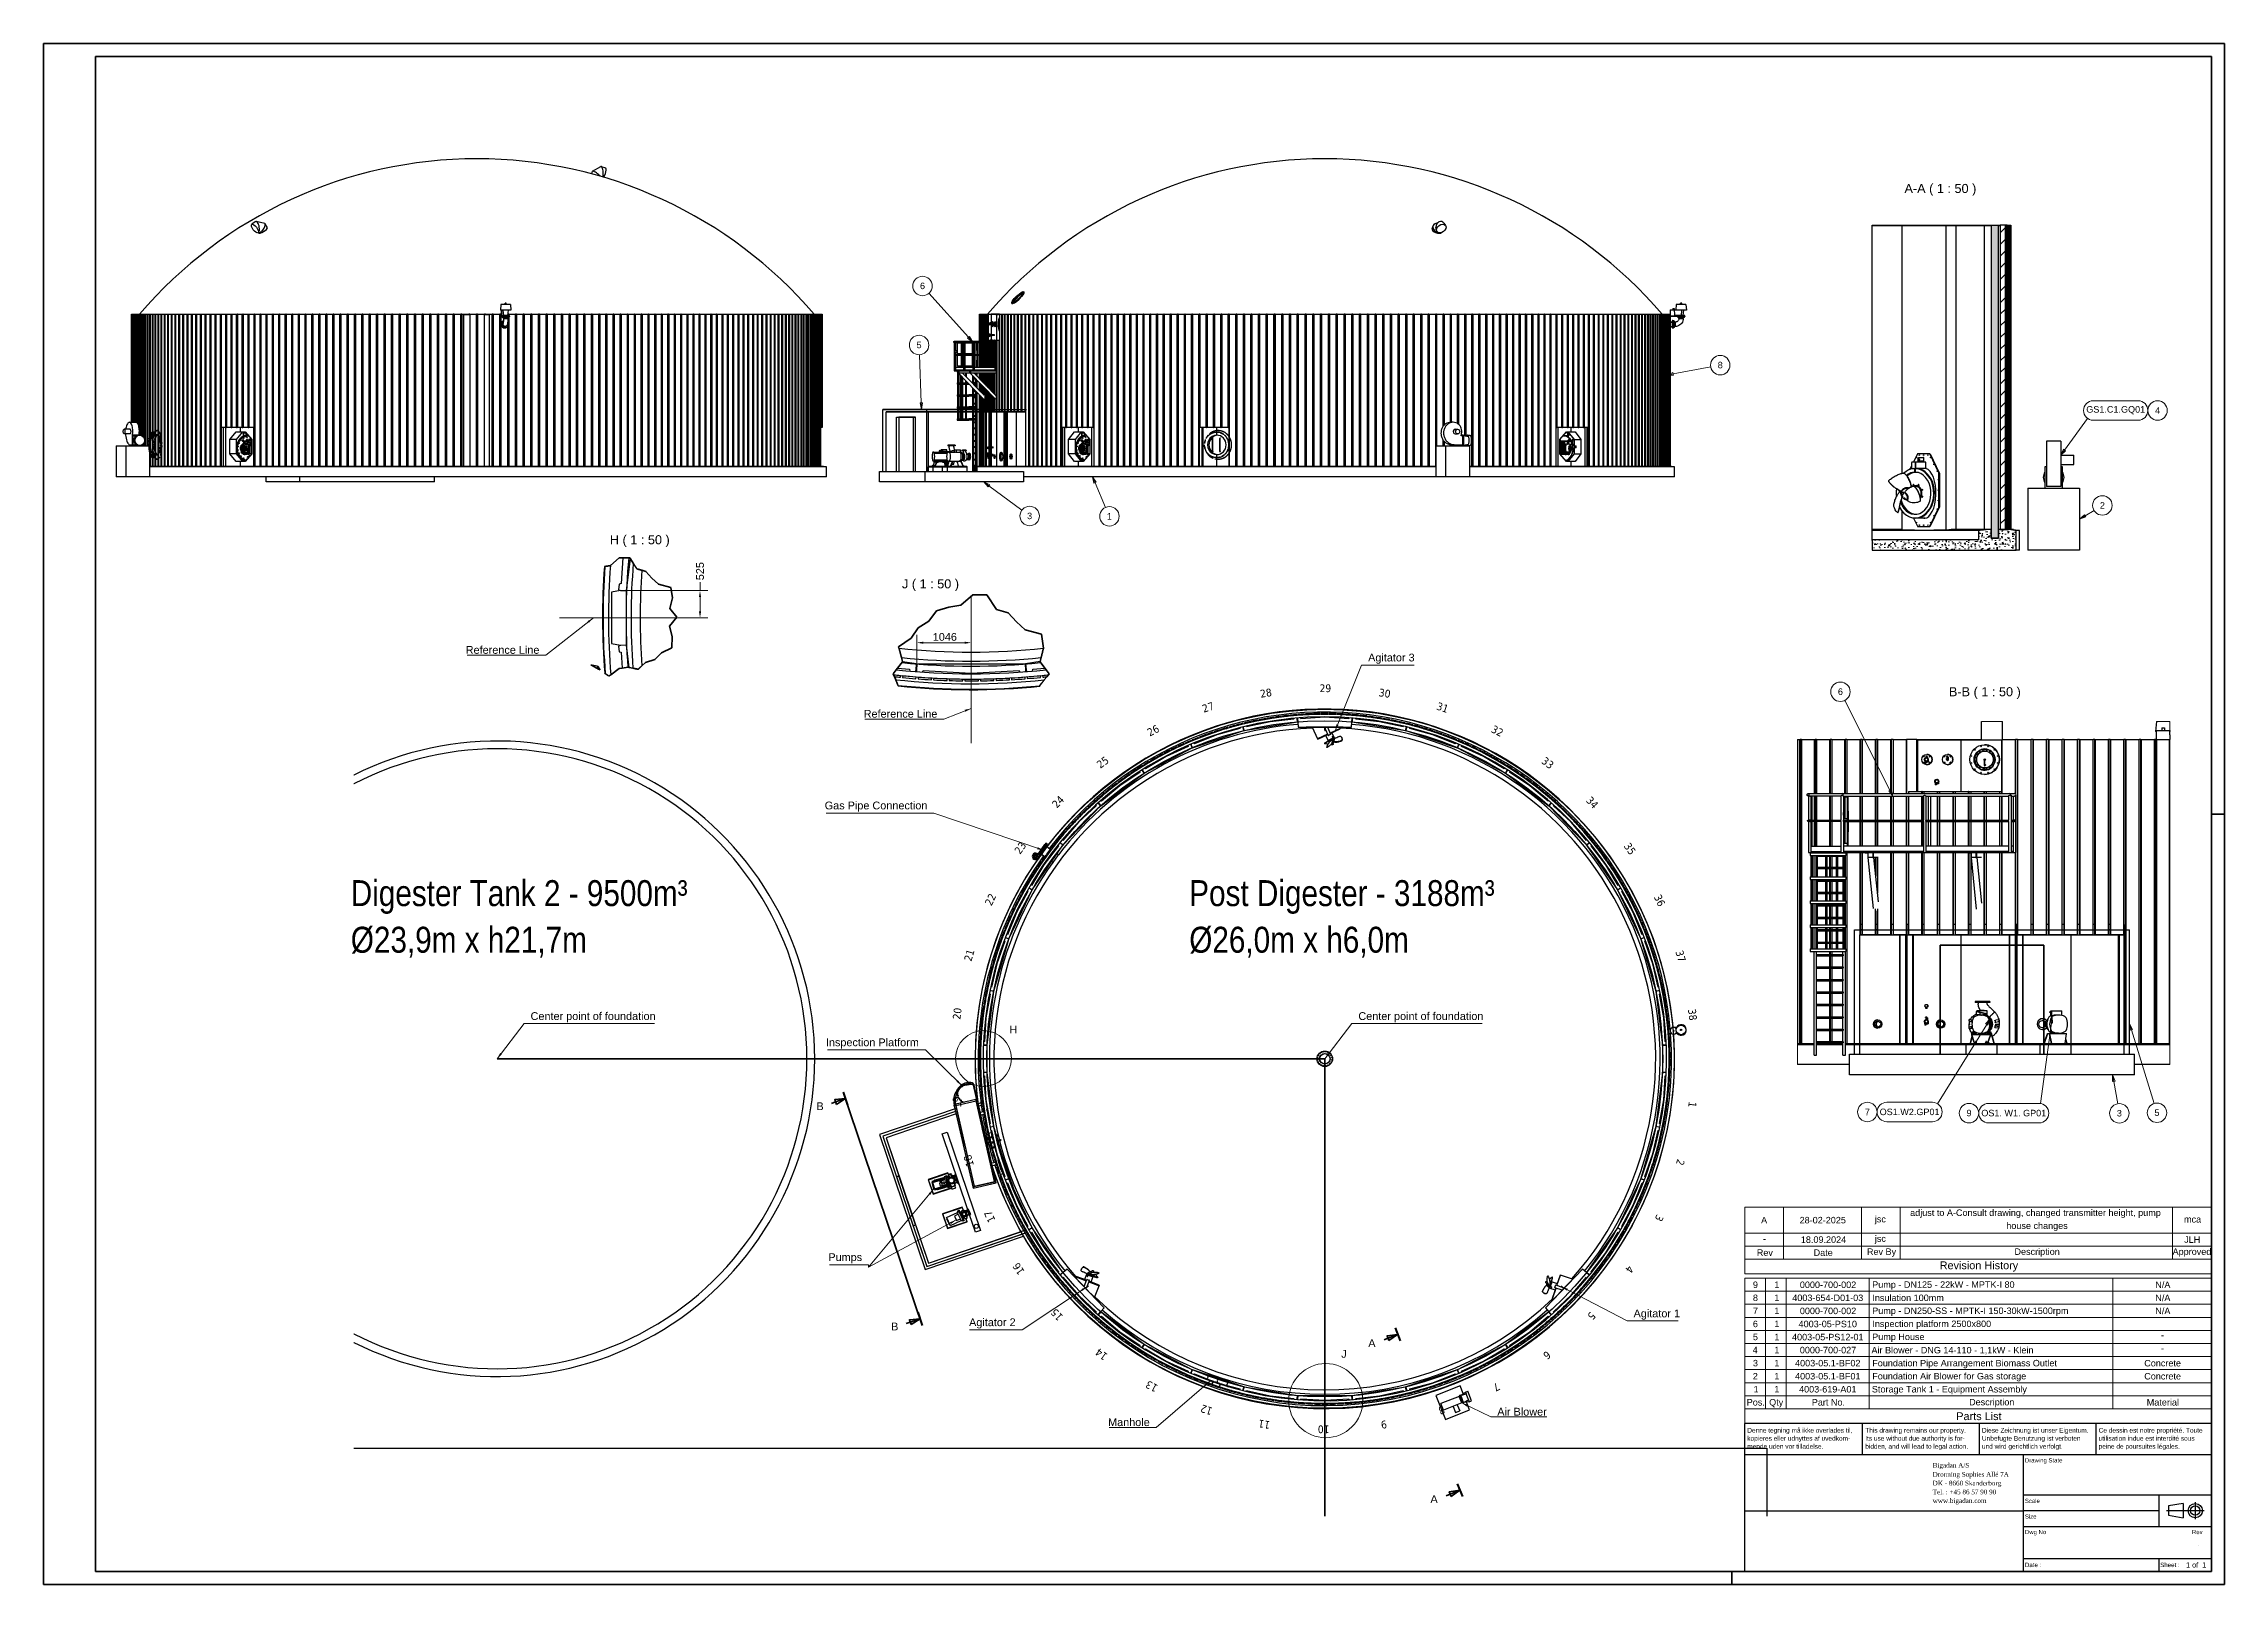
# Model space of a CAD drawing. Header units: millimetres. Extents: x -360063 to 84100, y -179792 to 59400.
# Drawn here: x 0 to 84100, y 0 to 59400 of the extents above.
import ezdxf
from ezdxf.enums import TextEntityAlignment as Align

# ---------------------------------------------------------------- set-up
doc = ezdxf.new("R2018")
doc.units = ezdxf.units.MM
doc.header["$LTSCALE"] = 100
doc.linetypes.add('CHAIN', pattern=[0.3543, 0.2362, -0.0295, 0.0591, -0.0295])
doc.linetypes.add('DOUBLE_DASH_CHAIN', pattern=[1.2403, 0.6614, -0.0827, 0.1654, -0.0827, 0.1654, -0.0827])
doc.layers.get('0').update_dxf_attribs({"lineweight": 18})
for name, color, linetype, lineweight, true_color in [('4003-AREA-05_F-Foundation', 7, 'Continuous', 25, 0xadadad), ('4003-AREA-05_P-Trace', 5, 'Continuous', 25, 0x0000ff), ('As-Build', 1, 'Continuous', 18, 0xff0000)]:
    doc.layers.add(name, color=color, linetype=linetype, lineweight=lineweight, true_color=true_color)
for name, color, linetype, lineweight in [('4003-AREA-05_T-Tank', 7, 'Continuous', 25), ('4003-AREA-05_T-Tank_Annotation', 7, 'Continuous', 25), ('Border', 7, 'Continuous', 35), ('Break Line', 7, 'Continuous', 35), ('Detail Boundary', 7, 'Continuous', 18), ('Dimension', 7, 'Continuous', 18), ('Hatch', 7, 'Continuous', 18), ('Reference', 7, 'DOUBLE_DASH_CHAIN', 25), ('Section Line', 7, 'CHAIN', 35), ('Sketch Geometry', 7, 'Continuous', 18), ('Symbol', 7, 'Continuous', 18), ('Title', 7, 'Continuous', 25), ('Visible', 7, 'Continuous', 25), ('Visible Narrow', 7, 'Continuous', 18)]:
    doc.layers.add(name, color=color, linetype=linetype, lineweight=lineweight)
doc.styles.add('4003-AREA-05_Standard', font='arial.ttf')
doc.styles.add('Note Text', font='arial.ttf')
doc.styles.get("Standard").update_dxf_attribs({"font": 'arial.ttf'})
doc.styles.add('Text Style150', font='arial.ttf')
doc.styles.add('Text Style172', font='')
doc.styles.add('Text Style175', font='tahoma.ttf')
doc.styles.add('Text Style72', font='arial.ttf')
doc.styles.add('Text Style85', font='times.ttf')
doc.styles.add('Title', font='arial.ttf')
doc.styles.add('Title150', font='arial.ttf')
doc.styles.add('Title200', font='arial.ttf')
doc.styles.get('Text Style172').set_extended_font_data('Bahnschrift SemiLight Condensed')
doc.dimstyles.new('Default - Method 2a$7', dxfattribs={"dimscale": 100, "dimtxt": 3, "dimasz": 2.5, "dimexe": 3, "dimexo": 0.5, "dimgap": 0.7, "dimtad": 0, "dimtoh": 1, "dimdec": 1, "dimrnd": 1e-08, "dimtxsty": 'Title', "dimcen": 0.09, "dimdle": 10, "dimclrd": 256, "dimclre": 256, "dimclrt": 7, "dimazin": 2, "dimtfac": 0.833333, "dimtdec": 1, "dimtmove": 0, "dimatfit": 3, "dimfxl": 1, "dimtolj": 1, "dimlwd": -1, "dimlwe": -1, "dimarcsym": 0})
doc.dimstyles.new('Default - Method 2b', dxfattribs={"dimscale": 100, "dimtxt": 3, "dimasz": 2.5, "dimexe": 3, "dimexo": 0.5, "dimgap": 0.7, "dimtad": 0, "dimtoh": 1, "dimdec": 1, "dimrnd": 1e-08, "dimtxsty": 'Title', "dimcen": 0.09, "dimdle": 10, "dimclrd": 256, "dimclre": 256, "dimclrt": 7, "dimadec": 0, "dimazin": 2, "dimtfac": 0.833333, "dimtdec": 1, "dimtmove": 0, "dimatfit": 3, "dimfxl": 1, "dimtolj": 1, "dimlwd": -1, "dimlwe": -1, "dimarcsym": 0})

msp = doc.modelspace()

# ---------------------------------------------------------------- texts
at = {"layer": '4003-AREA-05_T-Tank_Annotation', "char_height": 1000, "attachment_point": 7, "style": 'Text Style172'}
for s, insert in [('Digester Tank 2 - 9500m³', (11845.57, 25847.61)), ('Post Digester - 3188m³', (44180.05, 25847.61)), ('Ø23,9m x h21,7m', (11845.57, 24166.82)), ('Ø26,0m x h6,0m', (44180.05, 24166.82))]:
    msp.add_mtext(s, dxfattribs=dict(at, insert=insert))
at = {"layer": 'Symbol', "char_height": 350, "attachment_point": 7, "style": '4003-AREA-05_Standard'}
for s, insert in [('A-A ( 1 : 50 )', (71762.88, 53535.54)), ('H ( 1 : 50 )', (21836.64, 39992.72)), ('J ( 1 : 50 )', (33101.9, 38293.31)), ('B-B ( 1 : 50 )', (73477.14, 34133.34))]:
    msp.add_mtext(s, dxfattribs=dict(at, insert=insert))
at = {"layer": 'Symbol', "color": 7, "char_height": 300, "style": 'Title'}
for s, insert, width, attachment_point in [('\\fArial|b0|i0;Reference Line', (19120.46, 35872), 2841.7685, 9), ('\\fArial|b0|i0;Agitator 3', (51078.72, 35491.76), 1793.3691, 7), ('\\fArial|b0|i0;Reference Line', (34466.49, 33409.43), 2841.7685, 9), ('\\fArial|b0|i0;Gas Pipe Connection', (34082.9, 29788.25), 3960.1374, 9), ('\\fArial|b0|i0;Center point of foundation', (18779.03, 21668.26), 4821.4941, 7), ('\\fArial|b0|i0;Center point of foundation', (50702.14, 21668.26), 4821.4941, 7), ('\\fArial|b0|i0;Inspection Platform', (33753.7, 20657.23), 3586.7381, 9), ('\\fArial|b0|i0;Pumps', (31565.87, 12374.47), 1304.497, 9), ('\\fArial|b0|i0;Agitator 2', (37483.79, 9864.99), 1793.3691, 9), ('\\fArial|b0|i0;Agitator 1', (61315.39, 10205.16), 1793.3691, 7), ('\\fArial|b0|i0;Air Blower', (56059.78, 6502.82), 1909.5275, 7), ('\\fArial|b0|i0;Manhole', (42657.03, 6098.27), 1607.2409, 9)]:
    msp.add_mtext(s, dxfattribs=dict(at, insert=insert, width=width, attachment_point=attachment_point))
at = {"layer": 'Symbol', "color": 7, "char_height": 300, "attachment_point": 7, "style": 'Text Style175'}
for s, insert, rotation in [('28', (46941.12, 34174.97), 9.2314142), ('29', (49204.96, 34391.34), 0.0000069), ('30', (51471.78, 34241.14), 350.7685995), ('27', (44740.03, 33602.42), 18.4628215), ('31', (53687.55, 33729.09), 341.5371922), ('26', (42661.93, 32677.93), 27.6942288), ('32', (55792.49, 32868.22), 332.3057849), ('25', (40757.58, 31434.83), 36.9256362), ('33', (57732.06, 31680.82), 323.0743776), ('24', (39075.04, 29904.53), 46.1570435), ('34', (59456.02, 30197.65), 313.8429702), ('23', (37664.67, 28120.14), 55.3884508), ('35', (60919.72, 28457.12), 304.6115629), ('22', (36553.36, 26135.75), 64.6198582), ('36', (62085.25, 26504.33), 295.3801556), ('21', (35777.64, 23997.44), 73.8512655), ('37', (62922.41, 24389.85), 286.1487482), ('20', (35358.13, 21761.99), 83.0826728), ('38', (63409.03, 22168.4), 276.9173409), ('19', (35403.99, 18381.82), 96.9173363), ('1', (63448.26, 18627.28), 263.0826682), ('18', (35887.88, 16159.78), 106.1487437), ('2', (63008.02, 16419.27), 253.8512609), ('17', (36715.43, 14041.2), 115.380151), ('3', (62213.53, 14290.9), 244.6198536), ('16', (37852.46, 12068.01), 124.6115583), ('4', (61101.33, 12319.72), 235.3884463), ('15', (39341.22, 10343.85), 133.8429656), ('5', (59661.79, 10536.87), 226.1570389), ('14', (41060.86, 8854.77), 143.074373), ('6', (57973.45, 9024.96), 216.9256316), ('13', (43001.73, 7668.54), 152.3057803), ('7', (56060, 7789.88), 207.6942243), ('12', (45104.04, 6800.87), 161.5371876), ('8', (53975.61, 6892.42), 198.4628169), ('11', (47318.9, 6282.05), 170.768595), ('10', (49588.72, 6133.61), 180.0000023), ('9', (51772.93, 6332.26), 189.2314096)]:
    msp.add_mtext(s, dxfattribs=dict(at, insert=insert, rotation=rotation))

# ---------------------------------------------------------------- blocks, each defined once
blk = doc.blocks.new('Borders Bigadan Border')
at = {"layer": 'Border'}
for p, q in [((0, 594), (841, 594)), ((0, 0), (0, 594)), ((836, 589), (20, 589)), ((20, 589), (20, 5)), ((836, 5), (836, 589)), ((841, 594), (841, 0)), ((841, 297), (836, 297)), ((841, 0), (0, 0)), ((20, 5), (836, 5)), ((651, 5), (651, 0))]:
    blk.add_line(p, q, dxfattribs=at)
blk = doc.blocks.new('Title Blocks Title')
at = {"layer": 'Title'}
for p, q in [((205, 62), (25, 62)), ((25, 50), (25, 62)), ((70.5, 50), (70.5, 62)), ((115.5, 50), (115.5, 62)), ((160.5, 50), (160.5, 62)), ((205, 50), (25, 50)), ((25, 5), (25, 50)), ((132.5, 5), (132.5, 50)), ((205, 34.36), (132.5, 34.36)), ((184.74, 34.36), (184.74, 22.36)), ((25, 28.36), (132.5, 28.36)), ((184.74, 28.36), (132.5, 28.36)), ((132.5, 22.36), (205, 22.36)), ((132.5, 10), (205, 10)), ((184.74, 10), (184.74, 5))]:
    blk.add_line(p, q, dxfattribs=at)
at = {"layer": 'Title', "lineweight": 25}
for p, q in [((187.65, 28.43), (202.19, 28.43)), ((194.05, 31.19), (188.45, 30.23)), ((188.45, 30.23), (188.45, 26.63)), ((188.45, 26.63), (194.05, 25.67)), ((194.05, 31.19), (194.05, 25.67)), ((198.77, 31.7), (198.77, 25.16))]:
    blk.add_line(p, q, dxfattribs=at)
for radius in [2.76, 1.8]:
    blk.add_circle((198.77, 28.43), radius, dxfattribs=at)
at = {"layer": 'Title'}
for s, height, style, p in [('Denne tegning må ikke overlades til,', 1.8, 'Text Style72', (26, 58.5)), ('This drawing remains our property.', 1.8, 'Text Style72', (71.5, 58.5)), ('Diese Zeichnung ist unser Eigentum.', 1.8, 'Text Style72', (116.5, 58.5)), ('Ce dessin est notre propriété. Toute', 1.8, 'Text Style72', (161.5, 58.5)), ('kopieres eller udnyttes af uvedkom-', 1.8, 'Text Style72', (26, 55.4)), ('mende uden vor tilladelse.', 1.8, 'Text Style72', (26, 52.3)), ('bidden, and will lead to legal action.', 1.8, 'Text Style72', (71.5, 52.3)), ('Its use without due authority is for-', 1.8, 'Text Style72', (71.5, 55.4)), ('und wird gerichtlich verfolgt.', 1.8, 'Text Style72', (116.5, 52.3)), ('Unbefugte Benutzung ist verboten', 1.8, 'Text Style72', (116.5, 55.4)), ('utilisation indue est interdité sous', 1.8, 'Text Style72', (161.5, 55.4)), ('peine de poursuites légales.', 1.8, 'Text Style72', (161.5, 52.3)), ('Bigadan A/S', 1.8, 'Text Style85', (97.5, 45.01)), ('Dronning Sophies Allé 7A', 1.8, 'Text Style85', (97.5, 41.51)), ('Drawing State', 1.65, 'Title150', (133.08, 47)), ('Tel. : +45 86 57 90 90', 1.8, 'Text Style85', (97.5, 34.74)), ('DK - 8660 Skanderborg', 1.8, 'Text Style85', (97.5, 38.13)), ('www.bigadan.com', 1.8, 'Text Style85', (97.5, 31.36)), ('Scale', 1.65, 'Title150', (133.08, 31.36)), ('Size', 1.65, 'Title150', (133.08, 25.36)), ('Dwg No', 1.65, 'Title150', (133.08, 19.36)), ('Rev', 1.65, 'Title150', (197.5, 19.36))]:
    blk.add_text(s, height=height, dxfattribs=dict(at, style=style)).set_placement(p)
at = {"layer": 'Title', "style": 'Text Style150'}
for s, p in [('Sheet :', (185.24, 7.5)), ('Date :', (133.08, 7.5))]:
    blk.add_text(s, height=1.7, dxfattribs=at).set_placement(p, align=Align.MIDDLE_LEFT)
at = {"layer": 'Title', "style": 'Title200'}
blk.add_text('1 of  1', height=2, dxfattribs=at).set_placement((203, 7.5), align=Align.MIDDLE_RIGHT)
at = {"layer": 'Title', "color": 1, "true_color": 0xff0000, "insert": (169, 47.68), "char_height": 2.5, "width": 40, "attachment_point": 5, "style": 'Note Text'}
blk.add_mtext('\\fArial|b0|i0; ', dxfattribs=at)
at = {"layer": 'Title', "color": 1, "lineweight": 5, "true_color": 0xff0000, "flags": 253}
blk.add_attdef('STATUS', text='', height=6.2, dxfattribs=at).set_placement((169, 40.36), align=Align.MIDDLE_CENTER)
at = {"layer": 'Title', "lineweight": 30, "flags": 104}
for tag, height, p in [('Sheet_Size', 2.4, (158.62, 25.36)), ('Initial_View_Scale', 2.39, (158.62, 31.36)), ('REVISION_NUMBER', 3.5, (200, 15)), ('CREATION_DATE', 2, (157.5, 7.5))]:
    blk.add_attdef(tag, text='', height=height, dxfattribs=at).set_placement(p, align=Align.MIDDLE_CENTER)
for tag, p in [('TITLE', (27.5, 17.3)), ('PROJECT', (27.5, 24.3)), ('DESCRIPTION', (27.5, 10.3))]:
    blk.add_attdef(tag, text='', height=2.8, dxfattribs=at).set_placement(p, align=Align.TOP_LEFT)
blk.add_attdef('PART_NUMBER', text='', height=3.5, dxfattribs=at).set_placement((135.5, 15), align=Align.MIDDLE_LEFT)
blk = doc.blocks.new('Parts List')
at = {"layer": 'Symbol'}
for p, q in [((836, 118.04), (656, 118.04)), ((656, 118.04), (656, 72.72)), ((664, 118.04), (664, 72.72)), ((672, 118.04), (672, 72.72)), ((704, 118.04), (704, 72.72)), ((798, 118.04), (798, 72.72)), ((836, 118.04), (836, 72.72)), ((836, 113), (656, 113)), ((836, 107.97), (656, 107.97)), ((836, 102.93), (656, 102.93)), ((836, 97.9), (656, 97.9)), ((836, 92.86), (656, 92.86)), ((836, 87.82), (656, 87.82)), ((836, 82.79), (656, 82.79)), ((836, 77.75), (656, 77.75)), ((836, 72.72), (656, 72.72)), ((656, 67.68), (656, 72.72)), ((656, 62), (656, 67.68)), ((836, 67.68), (656, 67.68)), ((664, 67.68), (664, 72.72)), ((672, 67.68), (672, 72.72)), ((704, 67.68), (704, 72.72)), ((798, 67.68), (798, 72.72)), ((836, 67.68), (836, 72.72)), ((836, 62), (836, 67.68)), ((836, 62), (656, 62))]:
    blk.add_line(p, q, dxfattribs=at)
at = {"layer": 'Symbol', "color": 7, "attachment_point": 7}
for s, insert, char_height, style in [('8', (659.18, 109.19), 2.5, 'Note Text'), ('9', (659.18, 114.22), 2.5, 'Note Text'), ('1', (667.43, 114.27), 2.5, 'Note Text'), ('1', (667.43, 109.23), 2.5, 'Note Text'), ('4003-654-D01-03', (674.36, 109.19), 2.5, 'Note Text'), ('0000-700-002', (677.28, 114.22), 2.5, 'Note Text'), ('Pump - DN125 - 22kW - MPTK-I 80', (705.18, 113.57), 2.5, 'Note Text'), ('Insulation 100mm', (705.24, 109.19), 2.5, 'Note Text'), ('N/A', (814.36, 114.21), 2.5, 'Note Text'), ('N/A', (814.36, 109.17), 2.5, 'Note Text'), ('6', (659.17, 99.12), 2.5, 'Note Text'), ('7', (659.2, 104.22), 2.5, 'Note Text'), ('1', (667.43, 104.19), 2.5, 'Note Text'), ('1', (667.43, 99.16), 2.5, 'Note Text'), ('4003-05-PS10', (676.79, 99.1), 2.5, 'Note Text'), ('0000-700-002', (677.28, 104.15), 2.5, 'Note Text'), ('Pump - DN250-SS - MPTK-I 150-30kW-1500rpm', (705.18, 103.48), 2.5, 'Note Text'), ('Inspection platform 2500x800', (705.24, 98.45), 2.5, 'Note Text'), ('N/A', (814.36, 104.14), 2.5, 'Note Text'), ('5', (659.18, 94.1), 2.5, 'Note Text'), ('1', (667.43, 94.12), 2.5, 'Note Text'), ('4003-05-PS12-01', (674.26, 94.06), 2.5, 'Note Text'), ('Pump House', (705.18, 93.43), 2.5, 'Note Text'), ('-', (816.53, 94.85), 2.5, 'Note Text'), ('4', (659.08, 89.09), 2.5, 'Note Text'), ('3', (659.18, 84.01), 2.5, 'Note Text'), ('1', (667.43, 89.09), 2.5, 'Note Text'), ('1', (667.43, 84.05), 2.5, 'Note Text'), ('4003-05.1-BF02', (675.43, 84.01), 2.5, 'Note Text'), ('0000-700-027', (677.28, 89.05), 2.5, 'Note Text'), ('Air Blower - DNG 14-110 - 1,1kW - Klein', (704.9, 88.58), 2.5, 'Note Text'), ('Foundation Pipe Arrangement Biomass Outlet', (705.2, 83.3), 2.5, 'Note Text'), ('Concrete', (810.1, 83.99), 2.5, 'Note Text'), ('-', (816.53, 89.81), 2.5, 'Note Text'), ('2', (659.14, 79.02), 2.5, 'Note Text'), ('1', (659.43, 73.98), 2.5, 'Note Text'), ('1', (667.43, 79.02), 2.5, 'Note Text'), ('1', (667.43, 73.98), 2.5, 'Note Text'), ('4003-05.1-BF01', (675.43, 78.97), 2.5, 'Note Text'), ('4003-619-A01', (676.98, 73.94), 2.5, 'Note Text'), ('Storage Tank 1 - Equipment Assembly', (705.06, 73.23), 2.5, 'Note Text'), ('Foundation Air Blower for Gas storage', (705.2, 78.27), 2.5, 'Note Text'), ('Concrete', (810.1, 78.96), 2.5, 'Note Text'), ('Pos.', (656.79, 68.91), 2.5, 'Note Text'), ('Qty', (665.44, 68.19), 2.5, 'Note Text'), ('Part No.', (681.88, 68.91), 2.5, 'Note Text'), ('Description', (742.55, 68.26), 2.5, 'Note Text'), ('Material', (811.06, 68.91), 2.5, 'Note Text'), ('Parts List', (737.6, 63.29), 3, 'Title')]:
    blk.add_mtext(s, dxfattribs=dict(at, insert=insert, char_height=char_height, style=style))
blk = doc.blocks.new('2dTransSection0')
at = {"layer": 'Section Line', "linetype": 'Continuous'}
for p, q in [((516.92, 94.3), (518.45, 94.91)), ((522.17, 96.39), (518.08, 95.84)), ((518.08, 95.84), (518.83, 93.98)), ((518.45, 94.91), (522.17, 96.39)), ((518.83, 93.98), (522.17, 96.39)), ((540.89, 34.19), (542.42, 34.8)), ((546.14, 36.28), (542.05, 35.73)), ((542.05, 35.73), (542.8, 33.87)), ((542.42, 34.8), (546.14, 36.28)), ((542.8, 33.87), (546.14, 36.28))]:
    blk.add_line(p, q, dxfattribs=at)
at = {"layer": 'Section Line', "linetype": 'Continuous', "lineweight": 70}
for p, q in [((521.19, 98.85), (523.15, 93.94)), ((545.16, 38.74), (547.12, 33.83))]:
    blk.add_line(p, q, dxfattribs=at)
at = {"layer": 'Section Line', "linetype": 'Continuous', "flags": 128}
for points in [[(518.83, 93.98), (522.17, 96.39), (518.08, 95.84), (518.83, 93.98)], [(542.8, 33.87), (546.14, 36.28), (542.05, 35.73), (542.8, 33.87)]]:
    blk.add_lwpolyline(points, dxfattribs=at)
at = {"layer": 'Section Line'}
for points in [[(518.83, 93.98), (522.17, 96.39), (518.08, 95.84), (518.83, 93.98)], [(542.8, 33.87), (546.14, 36.28), (542.05, 35.73), (542.8, 33.87)]]:
    blk.add_solid(points, dxfattribs=at)
at = {"layer": 'Section Line', "char_height": 3, "attachment_point": 7, "style": 'Title'}
for insert in [(510.85, 91.5), (534.82, 31.39)]:
    blk.add_mtext('A', dxfattribs=dict(at, insert=insert))
blk = doc.blocks.new('Balloon1')
at = {"layer": 'Symbol'}
for p, q in [((787.05, 412.4), (785.16, 410.68)), ((787.56, 411.54), (787.05, 412.4)), ((787.31, 411.97), (790.74, 414.04)), ((787.31, 411.97), (785.16, 410.68)), ((785.16, 410.68), (787.56, 411.54))]:
    blk.add_line(p, q, dxfattribs=at)
at = {"layer": 'Symbol', "flags": 128}
blk.add_lwpolyline([(787.05, 412.4), (785.16, 410.68), (787.56, 411.54), (787.05, 412.4)], dxfattribs=at)
at = {"layer": 'Symbol'}
blk.add_circle((793.95, 415.97), 3.75, dxfattribs=at)
blk.add_solid([(787.05, 412.4), (785.16, 410.68), (787.56, 411.54), (787.05, 412.4)], dxfattribs=at)
at = {"layer": 'Symbol', "insert": (793.95, 415.97), "char_height": 2.5, "attachment_point": 5, "style": 'Note Text'}
blk.add_mtext('2', dxfattribs=at)
blk = doc.blocks.new('2dTransSection1')
at = {"layer": 'Section Line', "linetype": 'Continuous'}
for p, q in [((303.84, 185.45), (305.42, 185.99)), ((309.21, 187.27), (305.1, 186.93)), ((305.1, 186.93), (305.74, 185.04)), ((305.42, 185.99), (309.21, 187.27)), ((305.74, 185.04), (309.21, 187.27)), ((332.63, 100.55), (334.21, 101.08)), ((338, 102.37), (333.89, 102.03)), ((333.89, 102.03), (334.53, 100.14)), ((334.21, 101.08), (338, 102.37)), ((334.53, 100.14), (338, 102.37))]:
    blk.add_line(p, q, dxfattribs=at)
at = {"layer": 'Section Line', "linetype": 'CHAIN', "ltscale": 23.003103}
blk.add_line((308.35, 189.8), (338.85, 99.83), dxfattribs=at)
at = {"layer": 'Section Line', "linetype": 'Continuous', "lineweight": 70}
for p, q in [((308.35, 189.8), (310.07, 184.74)), ((337.14, 104.9), (338.85, 99.83))]:
    blk.add_line(p, q, dxfattribs=at)
at = {"layer": 'Section Line', "linetype": 'Continuous', "flags": 128}
for points in [[(305.74, 185.04), (309.21, 187.27), (305.1, 186.93), (305.74, 185.04)], [(334.53, 100.14), (338, 102.37), (333.89, 102.03), (334.53, 100.14)]]:
    blk.add_lwpolyline(points, dxfattribs=at)
at = {"layer": 'Section Line'}
for points in [[(305.74, 185.04), (309.21, 187.27), (305.1, 186.93), (305.74, 185.04)], [(334.53, 100.14), (338, 102.37), (333.89, 102.03), (334.53, 100.14)]]:
    blk.add_solid(points, dxfattribs=at)
at = {"layer": 'Section Line', "char_height": 3, "attachment_point": 7, "style": 'Title'}
for insert in [(298.05, 182.83), (326.84, 97.92)]:
    blk.add_mtext('B', dxfattribs=dict(at, insert=insert))
blk = doc.blocks.new('Balloon2')
at = {"layer": 'Symbol'}
for p, q in [((797.9, 196.39), (797.84, 193.84)), ((797.84, 193.84), (798.82, 194.02)), ((798.33, 193.93), (797.9, 196.39)), ((798.82, 194.02), (797.9, 196.39)), ((798.33, 193.93), (799.85, 185.31))]:
    blk.add_line(p, q, dxfattribs=at)
at = {"layer": 'Symbol', "flags": 128}
blk.add_lwpolyline([(798.82, 194.02), (797.9, 196.39), (797.84, 193.84), (798.82, 194.02)], dxfattribs=at)
at = {"layer": 'Symbol'}
blk.add_circle((800.5, 181.61), 3.75, dxfattribs=at)
blk.add_solid([(798.82, 194.02), (797.9, 196.39), (797.84, 193.84), (798.82, 194.02)], dxfattribs=at)
at = {"layer": 'Symbol', "insert": (800.5, 181.63), "char_height": 2.5, "attachment_point": 5, "style": 'Note Text'}
blk.add_mtext('3', dxfattribs=at)
blk = doc.blocks.new('Balloon3')
at = {"layer": 'Symbol'}
for p, q in [((805.14, 213.83), (804.4, 216.21)), ((805.61, 213.97), (804.4, 216.21)), ((804.4, 216.21), (804.66, 213.68)), ((804.66, 213.68), (805.61, 213.97)), ((805.14, 213.83), (813.9, 185.39))]:
    blk.add_line(p, q, dxfattribs=at)
at = {"layer": 'Symbol', "flags": 128}
blk.add_lwpolyline([(805.61, 213.97), (804.4, 216.21), (804.66, 213.68), (805.61, 213.97)], dxfattribs=at)
at = {"layer": 'Symbol'}
blk.add_circle((815, 181.81), 3.75, dxfattribs=at)
blk.add_solid([(805.61, 213.97), (804.4, 216.21), (804.66, 213.68), (805.61, 213.97)], dxfattribs=at)
at = {"layer": 'Symbol', "insert": (815, 181.83), "char_height": 2.5, "attachment_point": 5, "style": 'Note Text'}
blk.add_mtext('5', dxfattribs=at)
blk = doc.blocks.new('Revision History')
at = {"layer": 'Symbol'}
for p, q in [((656, 145.43), (836, 145.43)), ((656, 145.43), (656, 130.39)), ((671, 145.43), (671, 130.39)), ((701, 145.43), (701, 130.39)), ((716, 145.43), (716, 130.39)), ((821, 145.43), (821, 130.39)), ((836, 145.43), (836, 130.39)), ((656, 135.4), (836, 135.4)), ((656, 130.39), (836, 130.39)), ((656, 125.37), (656, 130.39)), ((671, 125.37), (671, 130.39)), ((701, 125.37), (701, 130.39)), ((716, 125.37), (716, 130.39)), ((821, 125.37), (821, 130.39)), ((836, 125.37), (836, 130.39)), ((656, 119.71), (656, 125.37)), ((656, 125.37), (836, 125.37)), ((656, 119.71), (836, 119.71)), ((836, 119.71), (836, 125.37))]:
    blk.add_line(p, q, dxfattribs=at)
at = {"layer": 'Symbol', "color": 7, "attachment_point": 7}
for s, insert, char_height, style in [('adjust to A-Consult drawing, changed transmitter height, pump ', (719.82, 141.29), 2.5, 'Note Text'), ('A', (662.33, 139.17), 2.5, 'Note Text'), ('28-02-2025', (677.18, 139.14), 2.5, 'Note Text'), ('jsc', (706.2, 138.8), 2.5, 'Note Text'), ('jsc', (706.2, 131.28), 2.5, 'Note Text'), ('house changes', (756.9, 136.27), 2.5, 'Note Text'), ('mca', (825.44, 139.47), 2.5, 'Note Text'), ('Rev', (660.68, 126.61), 2.5, 'Note Text'), ('-', (663.03, 131.99), 2.5, 'Note Text'), ('18.09.2024', (677.66, 131.62), 2.5, 'Note Text'), ('Date', (682.59, 126.61), 2.5, 'Note Text'), ('Rev By', (703.16, 126.26), 2.5, 'Note Text'), ('Description', (760.05, 126.28), 2.5, 'Note Text'), ('Approved', (821.02, 126.28), 2.5, 'Note Text'), ('JLH', (825.49, 131.63), 2.5, 'Note Text'), ('Revision History', (731.21, 120.6), 3, 'Title')]:
    blk.add_mtext(s, dxfattribs=dict(at, insert=insert, char_height=char_height, style=style))
blk = doc.blocks.new('Balloon4')
at = {"layer": 'Symbol'}
for p, q in [((711.99, 306.14), (694.6, 340.79)), ((712.44, 306.37), (711.54, 305.92)), ((711.54, 305.92), (713.11, 303.91)), ((711.99, 306.14), (713.11, 303.91)), ((713.11, 303.91), (712.44, 306.37))]:
    blk.add_line(p, q, dxfattribs=at)
at = {"layer": 'Symbol', "flags": 128}
blk.add_lwpolyline([(711.54, 305.92), (713.11, 303.91), (712.44, 306.37), (711.54, 305.92)], dxfattribs=at)
at = {"layer": 'Symbol'}
blk.add_circle((692.93, 344.13), 3.75, dxfattribs=at)
blk.add_solid([(711.54, 305.92), (713.11, 303.91), (712.44, 306.37), (711.54, 305.92)], dxfattribs=at)
at = {"layer": 'Symbol', "insert": (692.93, 344.15), "char_height": 2.5, "attachment_point": 5, "style": 'Note Text'}
blk.add_mtext('6', dxfattribs=at)
blk = doc.blocks.new('Balloon5')
at = {"layer": 'Symbol'}
for p, q in [((790.43, 456.3), (807.74, 456.3)), ((779.34, 437.3), (788.23, 449.53)), ((790.43, 448.8), (807.74, 448.8)), ((778.94, 437.6), (777.87, 435.28)), ((779.75, 437.01), (778.94, 437.6)), ((779.34, 437.3), (777.87, 435.28)), ((777.87, 435.28), (779.75, 437.01))]:
    blk.add_line(p, q, dxfattribs=at)
at = {"layer": 'Symbol', "flags": 128}
blk.add_lwpolyline([(778.94, 437.6), (777.87, 435.28), (779.75, 437.01), (778.94, 437.6)], dxfattribs=at)
at = {"layer": 'Symbol'}
blk.add_circle((815.24, 452.55), 3.75, dxfattribs=at)
for centre, start, end in [((790.43, 452.55), 90, 270), ((807.74, 452.55), 270, 90)]:
    blk.add_arc(centre, 3.75, start, end, dxfattribs=at)
blk.add_solid([(778.94, 437.6), (777.87, 435.28), (779.75, 437.01), (778.94, 437.6)], dxfattribs=at)
at = {"layer": 'Symbol', "char_height": 2.5, "attachment_point": 5, "style": 'Note Text'}
for s, insert in [('GS1.C1.GQ01', (799.09, 452.65)), ('4', (815.24, 452.55))]:
    blk.add_mtext(s, dxfattribs=dict(at, insert=insert))
blk = doc.blocks.new('Balloon6')
at = {"layer": 'Symbol'}
for p, q in [((749.34, 215.85), (730.36, 185.3)), ((750.66, 217.97), (748.91, 216.11)), ((748.91, 216.11), (749.76, 215.58)), ((749.34, 215.85), (750.66, 217.97)), ((749.76, 215.58), (750.66, 217.97)), ((728.39, 185.87), (710.82, 185.87)), ((728.39, 178.37), (710.82, 178.37))]:
    blk.add_line(p, q, dxfattribs=at)
at = {"layer": 'Symbol', "flags": 128}
blk.add_lwpolyline([(749.76, 215.58), (750.66, 217.97), (748.91, 216.11), (749.76, 215.58)], dxfattribs=at)
at = {"layer": 'Symbol'}
blk.add_circle((703.32, 182.12), 3.75, dxfattribs=at)
for centre, start, end in [((710.82, 182.12), 90, 270), ((728.39, 182.12), 270, 90)]:
    blk.add_arc(centre, 3.75, start, end, dxfattribs=at)
blk.add_solid([(749.76, 215.58), (750.66, 217.97), (748.91, 216.11), (749.76, 215.58)], dxfattribs=at)
at = {"layer": 'Symbol', "char_height": 2.5, "attachment_point": 5, "style": 'Note Text'}
for s, insert in [('7', (703.32, 182.12)), ('OS1.W2.GP01', (719.6, 182.14))]:
    blk.add_mtext(s, dxfattribs=dict(at, insert=insert))
blk = doc.blocks.new('Balloon7')
at = {"layer": 'Symbol'}
for p, q in [((356.72, 480.79), (341.44, 497.79)), ((357.09, 481.13), (356.35, 480.46)), ((356.35, 480.46), (358.39, 478.93)), ((356.72, 480.79), (358.39, 478.93)), ((358.39, 478.93), (357.09, 481.13))]:
    blk.add_line(p, q, dxfattribs=at)
at = {"layer": 'Symbol', "flags": 128}
blk.add_lwpolyline([(356.35, 480.46), (358.39, 478.93), (357.09, 481.13), (356.35, 480.46)], dxfattribs=at)
at = {"layer": 'Symbol'}
blk.add_circle((338.94, 500.57), 3.75, dxfattribs=at)
blk.add_solid([(356.35, 480.46), (358.39, 478.93), (357.09, 481.13), (356.35, 480.46)], dxfattribs=at)
at = {"layer": 'Symbol', "insert": (338.94, 500.59), "char_height": 2.5, "attachment_point": 5, "style": 'Note Text'}
blk.add_mtext('6', dxfattribs=at)
blk = doc.blocks.new('Balloon8')
at = {"layer": 'Symbol'}
for p, q in [((338.48, 455.5), (337.76, 474.06)), ((338.98, 455.52), (337.98, 455.48)), ((337.98, 455.48), (338.58, 453)), ((338.48, 455.5), (338.58, 453)), ((338.58, 453), (338.98, 455.52))]:
    blk.add_line(p, q, dxfattribs=at)
at = {"layer": 'Symbol', "flags": 128}
blk.add_lwpolyline([(337.98, 455.48), (338.58, 453), (338.98, 455.52), (337.98, 455.48)], dxfattribs=at)
at = {"layer": 'Symbol'}
blk.add_circle((337.61, 477.8), 3.75, dxfattribs=at)
blk.add_solid([(337.98, 455.48), (338.58, 453), (338.98, 455.52), (337.98, 455.48)], dxfattribs=at)
at = {"layer": 'Symbol', "insert": (337.61, 477.82), "char_height": 2.5, "attachment_point": 5, "style": 'Note Text'}
blk.add_mtext('5', dxfattribs=at)
blk = doc.blocks.new('Balloon9')
at = {"layer": 'Symbol'}
for p, q in [((364.58, 423.51), (362.57, 425)), ((364.87, 423.91), (362.57, 425)), ((362.57, 425), (364.28, 423.11)), ((364.28, 423.11), (364.87, 423.91)), ((364.58, 423.51), (377.25, 414.12))]:
    blk.add_line(p, q, dxfattribs=at)
at = {"layer": 'Symbol', "flags": 128}
blk.add_lwpolyline([(364.87, 423.91), (362.57, 425), (364.28, 423.11), (364.87, 423.91)], dxfattribs=at)
at = {"layer": 'Symbol'}
blk.add_circle((380.25, 411.89), 3.75, dxfattribs=at)
blk.add_solid([(364.87, 423.91), (362.57, 425), (364.28, 423.11), (364.87, 423.91)], dxfattribs=at)
at = {"layer": 'Symbol', "insert": (380.25, 411.91), "char_height": 2.5, "attachment_point": 5, "style": 'Note Text'}
blk.add_mtext('3', dxfattribs=at)
blk = doc.blocks.new('Balloon10')
at = {"layer": 'Symbol'}
for p, q in [((405.47, 424.7), (404.48, 427)), ((405.93, 424.9), (404.48, 427)), ((404.48, 427), (405.01, 424.51)), ((405.01, 424.51), (405.93, 424.9)), ((405.47, 424.7), (409.55, 415.21))]:
    blk.add_line(p, q, dxfattribs=at)
at = {"layer": 'Symbol', "flags": 128}
blk.add_lwpolyline([(405.93, 424.9), (404.48, 427), (405.01, 424.51), (405.93, 424.9)], dxfattribs=at)
at = {"layer": 'Symbol'}
blk.add_circle((411.02, 411.77), 3.75, dxfattribs=at)
blk.add_solid([(405.93, 424.9), (404.48, 427), (405.01, 424.51), (405.93, 424.9)], dxfattribs=at)
at = {"layer": 'Symbol', "insert": (411.02, 411.77), "char_height": 2.5, "attachment_point": 5, "style": 'Note Text'}
blk.add_mtext('1', dxfattribs=at)
blk = doc.blocks.new('Balloon11')
at = {"layer": 'Symbol'}
for p, q in [((628.36, 467.15), (626, 466.2)), ((628.46, 466.66), (626, 466.2)), ((626, 466.2), (628.55, 466.16)), ((628.55, 466.16), (628.36, 467.15)), ((628.46, 466.66), (642.91, 469.35))]:
    blk.add_line(p, q, dxfattribs=at)
at = {"layer": 'Symbol', "flags": 128}
blk.add_lwpolyline([(628.36, 467.15), (626, 466.2), (628.55, 466.16), (628.36, 467.15)], dxfattribs=at)
at = {"layer": 'Symbol'}
blk.add_circle((646.59, 470.04), 3.75, dxfattribs=at)
blk.add_solid([(628.36, 467.15), (626, 466.2), (628.55, 466.16), (628.36, 467.15)], dxfattribs=at)
at = {"layer": 'Symbol', "insert": (646.59, 470.06), "char_height": 2.5, "attachment_point": 5, "style": 'Note Text'}
blk.add_mtext('8', dxfattribs=at)
blk = doc.blocks.new('Balloon12')
at = {"layer": 'Symbol'}
for p, q in [((774.61, 218.87), (773.78, 216.46)), ((774.27, 216.4), (774.61, 218.87)), ((774.77, 216.33), (774.61, 218.87)), ((774.27, 216.4), (770.04, 185.37)), ((773.78, 216.46), (774.77, 216.33)), ((769.53, 185.42), (750.02, 185.42)), ((769.53, 177.92), (750.02, 177.92))]:
    blk.add_line(p, q, dxfattribs=at)
at = {"layer": 'Symbol', "flags": 128}
blk.add_lwpolyline([(774.77, 216.33), (774.61, 218.87), (773.78, 216.46), (774.77, 216.33)], dxfattribs=at)
at = {"layer": 'Symbol'}
blk.add_circle((742.52, 181.67), 3.75, dxfattribs=at)
for centre, start, end in [((750.02, 181.67), 90, 270), ((769.53, 181.67), 270, 90)]:
    blk.add_arc(centre, 3.75, start, end, dxfattribs=at)
blk.add_solid([(774.77, 216.33), (774.61, 218.87), (773.78, 216.46), (774.77, 216.33)], dxfattribs=at)
at = {"layer": 'Symbol', "char_height": 2.5, "attachment_point": 5, "style": 'Note Text'}
for s, insert in [('9', (742.52, 181.69)), ('OS1. W1. GP01', (759.78, 181.69))]:
    blk.add_mtext(s, dxfattribs=dict(at, insert=insert))
blk = doc.blocks.new('2dDetail0')
at = {"layer": 'Detail Boundary'}
blk.add_circle((362.45, 202.73), 10.77, dxfattribs=at)
at = {"layer": 'Detail Boundary', "insert": (372.43, 212.4), "char_height": 3, "attachment_point": 7, "style": 'Title'}
blk.add_mtext('H', dxfattribs=at)
blk = doc.blocks.new('*D43')
at = {"layer": 'Defpoints', "color": 0, "transparency": 16777216}
for p in [(22251, 38311), (23912, 37261), (25314, 37261)]:
    blk.add_point(p, dxfattribs=at)
at = {"layer": 'Dimension', "transparency": 16777216}
for p, q in [((22301, 38311), (25614, 38311)), ((25314, 38311), (25314, 38643)), ((25314, 37511), (25314, 38061)), ((23962, 37261), (25614, 37261))]:
    blk.add_line(p, q, dxfattribs=at)
for points in [[(25272, 38061), (25355, 38061), (25314, 38311)], [(25272, 37511), (25355, 37511), (25314, 37261)]]:
    blk.add_solid(points, dxfattribs=at)
at = {"layer": 'Dimension', "color": 7, "transparency": 16777216, "insert": (25467, 38713), "char_height": 300, "attachment_point": 7, "rotation": 90, "style": 'Title'}
blk.add_mtext('\\A1;525', dxfattribs=at)
blk = doc.blocks.new('2dDetail1')
at = {"layer": 'Detail Boundary'}
blk.add_circle((494.45, 70.84), 14.29, dxfattribs=at)
at = {"layer": 'Detail Boundary', "insert": (500.42, 87.33), "char_height": 3, "attachment_point": 7, "style": 'Title'}
blk.add_mtext('J', dxfattribs=at)
blk = doc.blocks.new('*D45')
at = {"layer": 'Defpoints', "color": 0, "transparency": 16777216}
for p in [(35768, 36304), (35768, 36304), (33677, 35482)]:
    blk.add_point(p, dxfattribs=at)
at = {"layer": 'Dimension', "transparency": 16777216}
for p, q in [((33677, 35532), (33677, 36604)), ((33927, 36304), (35518, 36304))]:
    blk.add_line(p, q, dxfattribs=at)
for points in [[(33927, 36345), (33927, 36262), (33677, 36304)], [(35518, 36345), (35518, 36262), (35768, 36304)]]:
    blk.add_solid(points, dxfattribs=at)
at = {"layer": 'Dimension', "color": 7, "transparency": 16777216, "insert": (34289, 36374), "char_height": 300, "attachment_point": 7, "style": 'Title'}
blk.add_mtext('\\A1;1046', dxfattribs=at)

# ---------------------------------------------------------------- dimensions: what is measured, and where the dimension line sits
at = {"layer": 'Dimension'}
dim = msp.add_linear_dim(base=(25313.62, 37260.84), p1=(22250.98, 38310.84), p2=(23911.89, 37260.84), angle=90, dimstyle='Default - Method 2b', override={"dimgap": 0.7, "dimtoh": 0, "dimdec": 1, "dimlfac": 0.5, "dimtol": 0, "dimlim": 0, "dimtp": 0, "dimtm": 0, "dimtdec": 1, "dimtofl": 0, "dimatfit": 2}, dxfattribs=at)
dim.commit()
dim.dimension.update_dxf_attribs({"geometry": '*D43', "text_midpoint": (25313.62, 39045.1), "dimtype": 160})
dim = msp.add_linear_dim(base=(35768.07, 36303.56), p1=(33676.64, 35482.01), p2=(35768.07, 36303.56), dimstyle='Default - Method 2b', override={"dimgap": 0.7, "dimtad": 1, "dimtoh": 0, "dimdec": 0, "dimlfac": 0.5, "dimse2": 1, "dimtol": 0, "dimlim": 0, "dimtp": 0, "dimtm": 0, "dimtdec": 1, "dimtofl": 0, "dimatfit": 1}, dxfattribs=at)
dim.commit()
dim.dimension.update_dxf_attribs({"geometry": '*D45', "text_midpoint": (34722.35, 36303.56), "dimtype": 160})

# ---------------------------------------------------------------- hatches: boundary and pattern name
at = {"layer": 'Hatch'}
h = msp.add_hatch(dxfattribs=at)
h.set_pattern_fill('AR-CONC', color=256, scale=53.832768, angle=124.0994561, style=0)
h.set_pattern_definition([(174.09946, (0, 0), (-188.4984, 338.6723), [40.3746, -444.1203]), (119.09946, (0, 0), (-293.4296, -288.8653), [32.2997, -355.2963]), (224.5509, (-15.7, 28.22), (-481.928, 49.807), [34.3131, -377.4442]), (170.28366, (-89.15, -60.36), (-248.3133, 525.6991), [60.562, -666.1805]), (220.7351, (-109.85, -16.55), (-716.3175, 122.6527), [51.4697, -566.1666]), (115.2836, (-89.15, -60.36), (-716.3175, 122.6527), [48.4495, -532.9444]), (145.09946, (-97.05, -0.7), (-0.6728, 387.5953), [40.3746, -444.1203]), (90.09946, (-97.05, -0.7), (-396.684, -110.3898), [32.2997, -355.2963]), (195.5509, (-97.1, 31.6), (-397.3568, 277.2055), [34.3131, -377.4442]), (161.59946, (0, 0), (-152.0642, -95.04794), [0, -350.98965, 0, -360.67955, 0, -356.6421]), (131.59946, (0, 0), (-255.2124, -1.76606), [0, -205.64117, 0, -342.91473, 0, -135.92774]), (91.59946, (67.3, -99.4), (-151.05505, 244.76952), [0, -134.5819, 0, -419.8956, 0, -557.16915]), (81.59946, (97.48, -143.98), (-220.63135, 229.7553), [0, -174.9565, 0, -278.85374, 0, -395.67085])])
h.paths.add_polyline_path([(75100.21, 40327.89), (75384.66, 40327.89), (75384.66, 40667.89), (75384.66, 52387.89), (75100.21, 52387.89), (75100.21, 40667.89)])
h = msp.add_hatch(dxfattribs=at)
h.set_pattern_fill('ANSI31', color=256, scale=2540, style=0)
h.set_pattern_definition([(45, (0, 0), (-224.5064, 224.5064), [])])
h.paths.add_polyline_path([(75455.98, 52397.89), (75455.98, 40667.89), (75657, 40667.89), (75657, 52397.89)])
h = msp.add_hatch(dxfattribs=at)
h.set_pattern_fill('ANSI31', color=256, scale=2540, angle=90.0002105, style=0)
h.set_pattern_definition([(135.0002, (0, 0), (-224.5056, -224.5072), [])])
h.paths.add_polyline_path([(75657, 40667.89), (75662.93, 40667.89), (75670.62, 40667.89), (75714.77, 40667.89), (75720.66, 40667.89), (75727.35, 40667.89), (75727.35, 52397.89), (75657, 52397.89)])
h = msp.add_hatch(dxfattribs=at)
h.set_pattern_fill('AR-CONC', color=256, scale=53.832768, angle=214.0996665, style=0)
h.set_pattern_definition([(264.09967, (0, 0), (-338.6717, -188.4996), [40.3746, -444.1203]), (209.09967, (0, 0), (288.8664, -293.4285), [32.2997, -355.2963]), (314.5511, (-28.22, -15.7), (-49.8053, -481.9282), [34.3131, -377.4442]), (260.28387, (60.36, -89.15), (-525.6982, -248.3152), [60.562, -666.1805]), (310.7353, (16.55, -109.85), (-122.65, -716.318), [51.4697, -566.1666]), (205.2838, (60.36, -89.15), (-122.65, -716.318), [48.4495, -532.9444]), (235.09967, (0.7, -97.05), (-387.5953, -0.6742), [40.3746, -444.1203]), (180.09967, (0.7, -97.05), (110.3913, -396.6836), [32.2997, -355.2963]), (285.5511, (-31.6, -97.1), (-277.204, -397.3578), [34.3131, -377.4442]), (251.59967, (0, 0), (95.0485, -152.06385), [0, -350.98965, 0, -360.67955, 0, -356.6421]), (221.59967, (0, 0), (1.767, -255.2124), [0, -205.6412, 0, -342.91473, 0, -135.92774]), (181.59967, (99.4, 67.3), (-244.76896, -151.05595), [0, -134.5819, 0, -419.8956, 0, -557.16915]), (171.59967, (143.98, 97.48), (-229.7545, -220.6322), [0, -174.9565, 0, -278.8537, 0, -395.67085])])
h.paths.add_polyline_path([(70516.47, 40267.89), (70516.47, 39867.89), (76069.02, 39867.89), (76069.02, 40627.89), (75839.91, 40667.89), (75727.35, 40667.89), (75657, 40667.89), (75516.47, 40667.89), (75455.98, 40667.89), (75384.66, 40667.89), (75384.66, 40327.89), (75100.21, 40327.89), (75100.21, 40667.89), (74963.43, 40667.89), (74611.55, 40627.89), (74611.55, 40267.89)])

# ---------------------------------------------------------------- linework, layer by layer
at = {"layer": '4003-AREA-05_F-Foundation'}
msp.add_circle((49408.48, 20262.41), 13475, dxfattribs=at)
for centre, radius, start, end in [((48524.59, 37260.85), 26950, 175.7786297, 184.5712861), ((35768.07, 61461.8), 26950, 263.9935207, 275.6369429), ((17485.37, 20262.41), 12250, 0, 116.7906865), ((17485.37, 20262.41), 12250, 243.2093135, 0)]:
    msp.add_arc(centre, radius, start, end, dxfattribs=at)
at = {"layer": '4003-AREA-05_P-Trace'}
for p, q in [((11963.9, 5257.18), (66460.83, 5257.18)), ((66460.83, 5257.18), (66460.83, 2625.21))]:
    msp.add_line(p, q, dxfattribs=at)
at = {"layer": '4003-AREA-05_T-Tank'}
msp.add_circle((49408.48, 20262.41), 13032, dxfattribs=at)
for centre, radius, start, end in [((48524.59, 37260.85), 26064, 174.8958904, 184.1807401), ((35768.07, 61461.8), 26064, 264.1077186, 275.898938), ((17485.37, 20262.41), 11950, 0, 117.5193341), ((17485.37, 20262.41), 11950, 242.4806659, 0)]:
    msp.add_arc(centre, radius, start, end, dxfattribs=at)
at = {"layer": 'As-Build', "linetype": 'CHAIN', "ltscale": 23.990969}
for p, q in [((20265.57, 37260.84), (23911.89, 37260.84)), ((35768.07, 37771.02), (35768.07, 33501.57))]:
    msp.add_line(p, q, dxfattribs=at)
at = {"layer": 'Break Line'}
for p, q in [((21859.24, 39284.31), (22198.18, 39574.35)), ((22198.18, 39574.35), (22332.05, 39576.29)), ((22332.05, 39576.29), (22603.33, 39580.22)), ((22603.33, 39580.22), (22630.53, 39537.69)), ((22630.53, 39537.69), (22740.38, 39365.96)), ((23070.7, 39096.62), (23221.2, 39054.43)), ((23221.2, 39054.43), (23461.81, 38788.44)), ((23461.81, 38788.44), (23717.71, 38557.55)), ((23717.71, 38557.55), (24191.48, 38433.34)), ((24246.87, 38028.17), (24147.62, 37626.25)), ((24191.48, 38433.34), (24246.87, 38028.17)), ((35374.91, 37746.79), (35840.82, 38145.48)), ((35840.82, 38145.48), (36378.4, 38153.27)), ((36378.4, 38153.27), (36743.01, 37583.23)), ((24415.05, 37282.51), (24136.63, 36940.71)), ((24147.62, 37626.25), (24415.05, 37282.51)), ((33722.33, 36882.11), (34140.14, 37131.27)), ((34140.14, 37131.27), (34437.69, 37534.77)), ((34437.69, 37534.77), (34904.22, 37677.76)), ((34904.22, 37677.76), (35374.91, 37746.79)), ((36743.01, 37583.23), (37198.24, 37455.61)), ((37198.24, 37455.61), (37517.5, 37102.68)), ((37517.5, 37102.68), (37857.06, 36796.31)), ((24136.63, 36940.71), (24241.76, 36538.71)), ((24241.76, 36538.71), (24230.85, 36108.95)), ((32970.07, 36149.35), (33450.88, 36484.31)), ((33450.88, 36484.31), (33722.33, 36882.11)), ((37857.06, 36796.31), (38485.68, 36631.5)), ((38485.68, 36631.5), (38559.05, 36094.87)), ((21129.78, 35431.99), (21099.29, 35436.65)), ((21402.24, 35285.04), (21129.78, 35431.99)), ((22308.01, 35323.4), (22198.18, 35304.95)), ((22536.85, 35361.86), (22308.01, 35323.4)), ((22585.95, 35351.49), (22536.85, 35361.86)), ((22727.37, 35321.6), (22585.95, 35351.49)), ((23205.98, 35536.95), (23071.59, 35412.73)), ((23567.57, 35650.54), (23205.98, 35536.95)), ((23833.5, 35910.32), (23567.57, 35650.54)), ((24230.85, 36108.95), (23833.5, 35910.32)), ((32884.53, 35259.99), (32935.78, 35327.93)), ((32935.78, 35327.93), (33119.58, 35571.57)), ((32985.52, 36093.95), (32970.07, 36149.35)), ((33128.07, 35582.82), (33086.7, 35731.13)), ((33119.58, 35571.57), (33128.07, 35582.82)), ((38430.78, 35573.88), (38427.5, 35560.59)), ((38427.5, 35560.59), (38607.9, 35328.71)), ((38470.15, 35733.3), (38430.78, 35573.88)), ((38607.9, 35328.71), (38660.59, 35260.98)), ((21459.85, 35253.96), (21402.24, 35285.04)), ((21462.94, 35251.79), (21459.85, 35253.96)), ((22198.18, 35304.95), (21872.53, 35069.32)), ((32767.21, 35104.48), (32884.53, 35259.99)), ((32781.11, 35070.29), (32767.21, 35104.48)), ((32811.12, 34996.48), (32781.11, 35070.29)), ((32859.08, 34878.48), (32811.12, 34996.48)), ((38691.31, 34992.73), (38590.66, 34869.17)), ((38660.59, 35260.98), (38782.35, 35104.48)), ((38754.44, 35070.22), (38691.31, 34992.73)), ((38782.35, 35104.48), (38754.44, 35070.22))]:
    msp.add_line(p, q, dxfattribs=at)
for points, weights in [([(21627.42, 39241.67), (21737.68, 39257.84), (21847.05, 39273.88)], [1, 1.00000898555, 1.00000089982]), ([(21847.05, 39273.88), (21853.15, 39279.1), (21859.24, 39284.31)], [1.0000016995, 1.00000089472, 1]), ([(22740.38, 39365.96), (22809.45, 39257.96), (22878.11, 39150.61)], [1, 1.00003007236, 1.00003558809]), ([(22878.11, 39150.61), (22974.77, 39123.51), (23070.7, 39096.62)], [1.00001327166, 1.00001583309, 1.00000315579]), ([(23071.59, 35412.73), (22999.65, 35346.24), (22927.28, 35279.35)], [1.00000494107, 1.00002050226, 1.00002132767]), ([(33086.7, 35731.13), (33035.77, 35913.78), (32985.52, 36093.95)], [1, 1.00002861847, 1.00000351377]), ([(38559.18, 36093.89), (38514.97, 35914.82), (38470.15, 35733.3)], [1.00000357589, 1.0000279061, 1]), ([(38559.05, 36094.87), (38559.12, 36094.38), (38559.18, 36093.89)], [1.00000303169, 1.0000030938, 1.00000315553]), ([(21798.49, 35015.75), (21719, 35071.67), (21639.06, 35127.9)], [1.00000690788, 1.00001002007, 1]), ([(21872.53, 35069.32), (21835.56, 35042.57), (21798.49, 35015.75)], [1, 1.00000422621, 1.00000554158]), ([(22927.28, 35279.35), (22827.7, 35300.39), (22727.37, 35321.6)], [1.00001426135, 1.0000149876, 1]), ([(32956.53, 34638.75), (32907.6, 34759.12), (32859.08, 34878.48)], [1, 1.0000116069, 1]), ([(38590.66, 34869.17), (38502.12, 34760.47), (38412.91, 34650.96)], [1, 1.00001573126, 1.0000039749]), ([(38412.91, 34650.96), (38416.62, 34636.75), (38420.34, 34622.53)], [1.0000020455, 1.00000117126, 1])]:
    msp.add_rational_spline(points, weights, degree=2, dxfattribs=at)
at = {"layer": 'Reference', "ltscale": 0.031642}
for p, q in [((4218.57, 44422.67), (4209.09, 44422.67)), ((4230.9, 44422.67), (4221.42, 44422.67)), ((45239.14, 44422.67), (45235.98, 44422.67)), ((45243.26, 44422.67), (45240.1, 44422.67)), ((4218.57, 43437.67), (4209.09, 43437.67)), ((4230.9, 43437.67), (4221.42, 43437.67)), ((45239.14, 43437.67), (45235.98, 43437.67)), ((45243.26, 43437.67), (45240.1, 43437.67)), ((44771.99, 7930.63), (44768.83, 7921.14)), ((44776.11, 7942.96), (44772.94, 7933.47)), ((45706.3, 7618.69), (45703.13, 7609.2)), ((45710.41, 7631.02), (45707.25, 7621.53))]:
    msp.add_line(p, q, dxfattribs=at)
at = {"layer": 'Reference', "ltscale": 0.070504}
msp.add_line((4251.98, 44325.17), (4230.88, 44325.17), dxfattribs=at)
at = {"layer": 'Reference', "ltscale": 0.025294}
for p, q in [((4380.77, 44480.17), (4373.18, 44480.17)), ((45293.3, 44480.17), (45290.77, 44480.17)), ((4380.77, 43380.17), (4373.18, 43380.17)), ((45293.3, 43380.17), (45290.77, 43380.17)), ((44771.61, 8111.03), (44769.07, 8103.45)), ((45814.99, 7762.68), (45812.46, 7755.09))]:
    msp.add_line(p, q, dxfattribs=at)
at = {"layer": 'Reference', "ltscale": 0.085604}
for p, q in [((4406.36, 44325.17), (4380.75, 44325.17)), ((4406.38, 43535.17), (4380.77, 43535.17)), ((44927.18, 8087.56), (44918.63, 8061.95)), ((45301.85, 7962.46), (45293.3, 7936.85)), ((45301.91, 7962.44), (45293.36, 7936.83)), ((45301.91, 7962.44), (45293.36, 7936.83)), ((45676.52, 7837.37), (45667.97, 7811.76))]:
    msp.add_line(p, q, dxfattribs=at)
at = {"layer": 'Reference'}
for p, q in [((4406.38, 44325.17), (4406.36, 44325.17)), ((4406.38, 44320.17), (4406.36, 44320.17))]:
    msp.add_line(p, q, dxfattribs=at)
at = {"layer": 'Reference', "ltscale": 0.015771}
for p, q in [((4406.36, 44325.17), (4406.36, 44320.17)), ((4406.38, 44320.17), (4406.38, 44325.17)), ((45301.91, 7962.44), (45301.91, 7962.44))]:
    msp.add_line(p, q, dxfattribs=at)
at = {"layer": 'Reference', "ltscale": 1.380694}
for p, q in [((45063.24, 44147.67), (45063.24, 43712.67)), ((45078.24, 44147.67), (45078.24, 43712.67)), ((45347.8, 44147.67), (45347.8, 43712.67)), ((45362.8, 44147.67), (45362.8, 43712.67))]:
    msp.add_line(p, q, dxfattribs=at)
at = {"layer": 'Reference', "ltscale": 0.12687}
for p, q in [((45093.7, 44187.67), (45081.03, 44187.67)), ((45378.26, 44187.67), (45365.59, 44187.67)), ((45081.03, 43672.67), (45093.7, 43672.67)), ((45365.59, 43672.67), (45378.26, 43672.67)), ((45086.58, 7815.05), (45073.92, 7777.11)), ((45100.81, 7810.3), (45088.15, 7772.36)), ((45371.14, 7720.04), (45358.48, 7682.1)), ((45385.37, 7715.29), (45372.7, 7677.35))]:
    msp.add_line(p, q, dxfattribs=at)
at = {"layer": 'Reference', "ltscale": 0.109849}
for p, q in [((45093.7, 44172.67), (45082.73, 44172.67)), ((45378.26, 44172.67), (45367.29, 44172.67)), ((45082.73, 43687.67), (45093.7, 43687.67)), ((45367.29, 43687.67), (45378.26, 43687.67))]:
    msp.add_line(p, q, dxfattribs=at)
at = {"layer": 'Reference', "ltscale": 0.07043}
msp.add_line((4251.98, 43535.17), (4230.9, 43535.17), dxfattribs=at)
at = {"layer": 'Reference', "ltscale": 4.911191}
for p, q in [((45703.13, 7609.2), (44768.83, 7921.14)), ((45706.3, 7618.69), (44771.99, 7930.63)), ((45707.25, 7621.53), (44772.94, 7933.47)), ((45710.41, 7631.02), (44776.11, 7942.96))]:
    msp.add_line(p, q, dxfattribs=at)
at = {"layer": 'Reference', "ltscale": 6.965557}
for p, q in [((45812.46, 7755.09), (44769.07, 8103.45)), ((45814.99, 7762.68), (44771.61, 8111.03))]:
    msp.add_line(p, q, dxfattribs=at)
at = {"layer": 'Reference', "ltscale": 0.009423}
for p, q in [((44818, 7918.43), (44817.05, 7915.58)), ((45662.19, 7636.57), (45661.24, 7633.73))]:
    msp.add_line(p, q, dxfattribs=at)
at = {"layer": 'Reference', "ltscale": 0.476036}
for p, q in [((44916.1, 8054.36), (44868.59, 7912.08)), ((45290.77, 7929.27), (45243.26, 7786.99)), ((45290.83, 7929.24), (45243.33, 7786.97)), ((45290.83, 7929.24), (45243.33, 7786.97)), ((45665.43, 7804.17), (45617.93, 7661.89))]:
    msp.add_line(p, q, dxfattribs=at)
at = {"layer": 'Reference', "ltscale": 1.969402}
msp.add_line((44927.18, 8087.56), (45301.85, 7962.46), dxfattribs=at)
at = {"layer": 'Reference', "ltscale": 0.161948}
for p, q in [((45073.92, 7777.11), (45063.62, 7746.28)), ((45077.85, 7741.53), (45088.15, 7772.36)), ((45358.48, 7682.1), (45348.18, 7651.27)), ((45362.41, 7646.52), (45372.7, 7677.35))]:
    msp.add_line(p, q, dxfattribs=at)
at = {"layer": 'Reference', "ltscale": 0.000116064}
msp.add_line((45301.91, 7962.44), (45301.85, 7962.46), dxfattribs=at)
at = {"layer": 'Reference', "ltscale": 1.969184}
msp.add_line((45301.91, 7962.44), (45676.52, 7837.37), dxfattribs=at)
at = {"layer": 'Reference', "ltscale": 0.074691}
for centre in [(45070.74, 7743.91), (45355.3, 7648.9)]:
    msp.add_arc(centre, 7.5, 161.5371876, 341.5371876, dxfattribs=at)
at = {"layer": 'Reference', "ltscale": 4.911191}
for centre, ratio, start_param, end_param in [((4209.09, 43930.17), 0.31668908, 0, 3.14159265), ((4221.42, 43930.17), 0.31668908, 0, 3.14159265), ((45239.14, 43930.17), 0.9485294, 3.14159265, 6.28318531), ((45243.26, 43930.17), 0.9485294, 3.14159265, 6.28318531)]:
    msp.add_ellipse(centre, major_axis=(0, 492.5), ratio=ratio, start_param=start_param, end_param=end_param, dxfattribs=at)
at = {"layer": 'Reference', "ltscale": 4.939713}
msp.add_ellipse((4218.57, 43930.17), major_axis=(0, 492.5), ratio=0.31668908, start_param=6.27406291, end_param=9.43390035, dxfattribs=at)
at = {"layer": 'Reference', "ltscale": 7.533505}
msp.add_ellipse((4230.9, 43930.17), major_axis=(0, 492.5), ratio=0.31668908, start_param=5.95676212, end_param=9.75120115, dxfattribs=at)
at = {"layer": 'Reference', "ltscale": 3.938686}
for centre, major_axis, start_param, end_param in [((4230.9, 43930.17), (0, -395), 3.14176719, 6.28318531), ((4380.77, 43930.17), (0, 395), 0.00017453, 3.14159265)]:
    msp.add_ellipse(centre, major_axis=major_axis, ratio=0.31668908, start_param=start_param, end_param=end_param, dxfattribs=at)
at = {"layer": 'Reference', "ltscale": 6.965557}
for centre, ratio, start_param, end_param in [((4373.18, 43930.17), 0.31668908, 0, 3.14159265), ((45293.3, 43930.17), 0.9485294, 3.14159265, 6.28318531)]:
    msp.add_ellipse(centre, major_axis=(0, 550), ratio=ratio, start_param=start_param, end_param=end_param, dxfattribs=at)
at = {"layer": 'Reference', "ltscale": 9.287409}
msp.add_ellipse((4380.77, 43930.17), major_axis=(0, -550), ratio=0.31668908, dxfattribs=at)
at = {"layer": 'Reference', "ltscale": 10.004794}
msp.add_ellipse((4406.38, 43930.17), major_axis=(0, 395), ratio=0.31668908, start_param=0.00017453, end_param=6.28318531, dxfattribs=at)
at = {"layer": 'Reference', "ltscale": 9.878151}
msp.add_ellipse((4406.38, 43930.17), major_axis=(0, 390), ratio=0.31668908, start_param=0.00017453, end_param=6.28318531, dxfattribs=at)
at = {"layer": 'Reference', "ltscale": 3.631885}
msp.add_ellipse((4380.77, 43930.17), major_axis=(0, 390), ratio=0.31668908, start_param=3.24545736, end_param=6.1793206, dxfattribs=at)
at = {"layer": 'Reference', "ltscale": 8.316452}
msp.add_ellipse((45235.98, 43930.17), major_axis=(0, -492.5), ratio=0.9485294, dxfattribs=at)
at = {"layer": 'Reference', "ltscale": 9.02184}
msp.add_ellipse((45290.77, 43930.17), major_axis=(0, 550), ratio=0.9485294, start_param=1.66062868, end_param=7.76414928, dxfattribs=at)
at = {"layer": 'Reference', "ltscale": 0.074691}
for centre, end_param in [((45093.7, 44180.17), 6.2831853), ((45378.26, 44180.17), 6.28318531), ((45093.7, 43680.17), 6.2831853), ((45378.26, 43680.17), 6.2831853)]:
    msp.add_ellipse(centre, major_axis=(0, 7.5), ratio=0.9485294, start_param=3.14159265, end_param=end_param, dxfattribs=at)
at = {"layer": 'Reference', "ltscale": 4.91437}
msp.add_ellipse((45240.1, 43930.17), major_axis=(0, 492.5), ratio=0.9485294, start_param=3.14057578, end_param=6.28420218, dxfattribs=at)
at = {"layer": 'Reference', "ltscale": 0.186253}
for points in [[(45081.03, 44187.67), (45079.48, 44187.67), (45077.95, 44187.32), (45075.09, 44186.07), (45073.83, 44185.13), (45071.09, 44182.47), (45069.89, 44180.61), (45067.63, 44176.14), (45066.67, 44173.42), (45065.09, 44167.43), (45064.48, 44164.17), (45063.6, 44157.28), (45063.34, 44153.67), (45063.25, 44149.24), (45063.24, 44148.46), (45063.24, 44147.67)], [(45365.59, 44187.67), (45364.04, 44187.67), (45362.51, 44187.32), (45359.65, 44186.07), (45358.39, 44185.13), (45355.64, 44182.47), (45354.45, 44180.61), (45352.19, 44176.14), (45351.23, 44173.42), (45349.65, 44167.43), (45349.04, 44164.17), (45348.16, 44157.28), (45347.9, 44153.67), (45347.81, 44149.24), (45347.8, 44148.46), (45347.8, 44147.67)]]:
    msp.add_open_spline(points, degree=3, knots=[0, 0, 0, 0, 0.13683922, 0.13683922, 0.29806606, 0.29806606, 0.56067978, 0.56067978, 0.87483904, 0.87483904, 1.18899831, 1.18899831, 1.50315757, 1.50315757, 1.57079633, 1.57079633, 1.57079633, 1.57079633], dxfattribs=at)
at = {"layer": 'Reference', "ltscale": 0.120082}
for points in [[(45083.23, 44173.35), (45083.23, 44173.35), (45083.13, 44173.25), (45082.73, 44172.7), (45082.39, 44172.12), (45081.57, 44170.36), (45081.09, 44169.07), (45080.13, 44165.77), (45079.66, 44163.67), (45078.88, 44158.89), (45078.58, 44156.16), (45078.3, 44151.48), (45078.24, 44149.57), (45078.24, 44147.67)], [(45367.79, 44173.35), (45367.79, 44173.35), (45367.69, 44173.25), (45367.29, 44172.7), (45366.95, 44172.12), (45366.13, 44170.36), (45365.65, 44169.07), (45364.69, 44165.77), (45364.22, 44163.67), (45363.44, 44158.89), (45363.14, 44156.16), (45362.85, 44151.48), (45362.8, 44149.57), (45362.8, 44147.67)]]:
    msp.add_open_spline(points, degree=3, knots=[0.29190051, 0.29190051, 0.29190051, 0.29190051, 0.41534249, 0.41534249, 0.6008996, 0.6008996, 0.82876055, 0.82876055, 1.09380221, 1.09380221, 1.38117937, 1.38117937, 1.57079633, 1.57079633, 1.57079633, 1.57079633], dxfattribs=at)
at = {"layer": 'Reference', "ltscale": 0.186251}
for points in [[(45063.24, 43712.67), (45063.24, 43709.02), (45063.42, 43705.37), (45064.14, 43698.35), (45064.68, 43694.99), (45066.11, 43688.78), (45066.99, 43685.93), (45069.22, 43680.82), (45070.52, 43678.53), (45073.34, 43675.64), (45074.35, 43674.81), (45077.11, 43673.26), (45079.04, 43672.67), (45081.03, 43672.67)], [(45347.8, 43712.67), (45347.8, 43709.02), (45347.98, 43705.37), (45348.7, 43698.35), (45349.24, 43694.99), (45350.67, 43688.78), (45351.55, 43685.93), (45353.78, 43680.82), (45355.08, 43678.53), (45357.9, 43675.64), (45358.91, 43674.81), (45361.67, 43673.26), (45363.6, 43672.67), (45365.59, 43672.67)]]:
    msp.add_open_spline(points, degree=3, knots=[1.57079633, 1.57079633, 1.57079633, 1.57079633, 1.8849556, 1.8849556, 2.19911486, 2.19911486, 2.51327413, 2.51327413, 2.82743339, 2.82743339, 2.96587668, 2.96587668, 3.14159266, 3.14159266, 3.14159266, 3.14159266], dxfattribs=at)
at = {"layer": 'Reference', "ltscale": 0.120081}
for points in [[(45078.24, 43712.67), (45078.24, 43709.67), (45078.38, 43706.67), (45078.93, 43701.03), (45079.34, 43698.39), (45080.3, 43693.85), (45080.87, 43691.92), (45081.94, 43689.09), (45082.45, 43688.09), (45083.06, 43687.16), (45083.23, 43686.99), (45083.23, 43686.99)], [(45362.8, 43712.67), (45362.8, 43709.67), (45362.94, 43706.67), (45363.49, 43701.03), (45363.89, 43698.39), (45364.86, 43693.85), (45365.42, 43691.92), (45366.49, 43689.09), (45367.01, 43688.09), (45367.62, 43687.16), (45367.79, 43686.99), (45367.79, 43686.99)]]:
    msp.add_open_spline(points, degree=3, knots=[1.57079633, 1.57079633, 1.57079633, 1.57079633, 1.86952712, 1.86952712, 2.16419073, 2.16419073, 2.44387856, 2.44387856, 2.6899973, 2.6899973, 2.84969215, 2.84969215, 2.84969215, 2.84969215], dxfattribs=at)
at = {"layer": 'Sketch Geometry'}
for p, q in [((35768.07, 38083.22), (35768.07, 32427.84)), ((19890.58, 37260.85), (24397.4, 37260.85))]:
    msp.add_line(p, q, dxfattribs=at)
at = {"layer": 'Sketch Geometry', "color": 1, "lineweight": 35, "true_color": 0xff0000}
for p, q in [((17485.37, 20262.41), (49408.48, 20262.41)), ((49408.48, 20262.41), (49408.48, 2625.21))]:
    msp.add_line(p, q, dxfattribs=at)
at = {"layer": 'Sketch Geometry'}
for radius in [13475, 13032]:
    msp.add_circle((49408.48, 20262.41), radius, dxfattribs=at)
for centre, radius, start, end in [((48524.59, 37260.85), 26064, 174.8958904, 184.1807401), ((48524.59, 37260.85), 26950, 175.7786297, 184.5712861), ((35768.07, 61461.8), 26064, 264.1077186, 275.898938), ((35768.07, 61461.8), 26950, 263.9935207, 275.6369429), ((17485.37, 20262.41), 12250, 0, 116.7906865), ((17485.37, 20262.41), 11950, 0, 117.5193341), ((17485.37, 20262.41), 12250, 243.2093135, 0), ((17485.37, 20262.41), 11950, 242.4806659, 0)]:
    msp.add_arc(centre, radius, start, end, dxfattribs=at)
at = {"layer": 'Visible'}
for p, q in [((21173.7, 54486.35), (21486.92, 54665.66)), ((21502.69, 54667.38), (21668.64, 54615.57)), ((21140.21, 54375.63), (21169.97, 54481.56)), ((8164.66, 52532.61), (8031.25, 52434.76)), ((8525.53, 52461.21), (8199.15, 52539.55)), ((8629.12, 52299.68), (8544.33, 52447.14)), ((53547.6, 52257.78), (53584.04, 52378.5)), ((53646.19, 52449.72), (53812.65, 52525.85)), ((53720.58, 52180.25), (53737.15, 52157.1)), ((54001.06, 52475.66), (54062.44, 52389.88)), ((70516.47, 52387.89), (70516.47, 52397.89)), ((70516.47, 52397.89), (75455.98, 52397.89)), ((70516.47, 52387.89), (71670.85, 52387.89)), ((70516.47, 40667.89), (70516.47, 52387.89)), ((71670.85, 52387.89), (73373.22, 52387.89)), ((71670.85, 42833.21), (71670.85, 52387.89)), ((73373.22, 40644.18), (73373.22, 52387.89)), ((73373.22, 52387.89), (73750.76, 52387.89)), ((73750.76, 52387.89), (73754.82, 52387.89)), ((73754.82, 52387.89), (74850.4, 52387.89)), ((73754.82, 40667.89), (73754.82, 52387.89)), ((74850.4, 40667.89), (74850.4, 52387.89)), ((74850.4, 52387.89), (74852.6, 52387.89)), ((74852.6, 52387.89), (75100.21, 52387.89)), ((74852.6, 40667.89), (74852.6, 52387.89)), ((75100.21, 52387.89), (75100.21, 40327.89)), ((75384.66, 52387.89), (75100.21, 52387.89)), ((75384.66, 52387.89), (75455.98, 52387.89)), ((75384.66, 40327.89), (75384.66, 52387.89)), ((75455.98, 52397.89), (75455.98, 40667.89)), ((75657, 52397.89), (75455.98, 52397.89)), ((75657, 40667.89), (75657, 52397.89)), ((75727.35, 52397.89), (75657, 52397.89)), ((75657, 52397.89), (75657, 40667.89)), ((75727.35, 52397.89), (75732.6, 52397.89)), ((75727.35, 40667.89), (75727.35, 52397.89)), ((75732.6, 52397.89), (75740.29, 52397.89)), ((75732.6, 40667.89), (75732.6, 52397.89)), ((75740.29, 52397.89), (75740.29, 40667.89)), ((75740.29, 52397.89), (75784.58, 52397.89)), ((75784.58, 40667.89), (75784.58, 52397.89)), ((75784.58, 52397.89), (75790.47, 52397.89)), ((75790.47, 52397.89), (75790.47, 40667.89)), ((75790.47, 52397.89), (75823, 52397.89)), ((75823, 52397.89), (75827.08, 52397.89)), ((75823, 40667.89), (75823, 52397.89)), ((75827.08, 52397.89), (75827.08, 40667.89)), ((75827.08, 52397.89), (75847.83, 52397.89)), ((75847.83, 40667.89), (75847.83, 52397.89)), ((75847.83, 52397.89), (75850.11, 52397.89)), ((75850.11, 52397.89), (75850.11, 40667.89)), ((75850.11, 52397.89), (75859.07, 52397.89)), ((75859.07, 52397.89), (75859.53, 52397.89)), ((75859.07, 40667.89), (75859.07, 52397.89)), ((75859.53, 52397.89), (75859.53, 40667.89)), ((75859.53, 52397.89), (75859.79, 52397.89)), ((75859.79, 40667.89), (75859.79, 52397.89)), ((8289.51, 52106.5), (8267.28, 52111.83)), ((8282.93, 52123.3), (8267.82, 52112.22)), ((8282.37, 52100.29), (8277.08, 52109.48)), ((37805.25, 49835.17), (37811.85, 49828.23)), ((3391.33, 48965.17), (3392.06, 48965.17)), ((3391.33, 44802.1), (3391.33, 48965.17)), ((3392.06, 48965.17), (3392.54, 48965.17)), ((3392.06, 44802.1), (3392.06, 48965.17)), ((3392.54, 48965.17), (3392.54, 44802.1)), ((3392.54, 48965.17), (3398.61, 48965.17)), ((3398.61, 44802.1), (3398.61, 48965.17)), ((3398.61, 48965.17), (3399.99, 48965.17)), ((3399.99, 48965.17), (3399.99, 44802.1)), ((3399.99, 48965.17), (3411.96, 48965.17)), ((3411.96, 48965.17), (3414.25, 48965.17)), ((3411.96, 44802.1), (3411.96, 48965.17)), ((3414.25, 48965.17), (3414.25, 44802.1)), ((3414.25, 48965.17), (3432.1, 48965.17)), ((3432.1, 44802.1), (3432.1, 48965.17)), ((3432.1, 48965.17), (3435.29, 48965.17)), ((3435.29, 48965.17), (3435.29, 44802.1)), ((3435.29, 48965.17), (3459.02, 48965.17)), ((3459.02, 48965.17), (3463.11, 48965.17)), ((3459.02, 44802.1), (3459.02, 48965.17)), ((3463.11, 48965.17), (3463.11, 44802.1)), ((3463.11, 48965.17), (3492.71, 48965.17)), ((3492.71, 44802.1), (3492.71, 48965.17)), ((3492.71, 48965.17), (3497.7, 48965.17)), ((3497.7, 48965.17), (3497.7, 44802.1)), ((3497.7, 48965.17), (3533.15, 48965.17)), ((3533.15, 48965.17), (3539.03, 48965.17)), ((3533.15, 44802.1), (3533.15, 48965.17)), ((3539.03, 48965.17), (3539.03, 44802.1)), ((3539.03, 48965.17), (3580.31, 48965.17)), ((3580.31, 44798.07), (3580.31, 48965.17)), ((3580.31, 48965.17), (3587.09, 48965.17)), ((3587.09, 48965.17), (3587.09, 44794.89)), ((3587.09, 48965.17), (3634.18, 48965.17)), ((3634.18, 48965.17), (3641.85, 48965.17)), ((3634.18, 44743.14), (3634.18, 48965.17)), ((3641.85, 48965.17), (3641.85, 44728.55)), ((3641.85, 48965.17), (3694.73, 48965.17)), ((3694.73, 44310.17), (3694.73, 48965.17)), ((3694.73, 48965.17), (3703.28, 48965.17)), ((3703.28, 48965.17), (3703.28, 44310.17)), ((3703.28, 48965.17), (3761.93, 48965.17)), ((3761.93, 48965.17), (3771.36, 48965.17)), ((3761.93, 44296.7), (3761.93, 48965.17)), ((3771.36, 48965.17), (3771.36, 44293.35)), ((3771.36, 48965.17), (3835.73, 48965.17)), ((3835.73, 44250.84), (3835.73, 48965.17)), ((3835.73, 48965.17), (3846.04, 48965.17)), ((3846.04, 48965.17), (3846.04, 44239.54)), ((3846.04, 48965.17), (3916.11, 48965.17)), ((3916.11, 48965.17), (3927.29, 48965.17)), ((3916.11, 43900.17), (3916.11, 48965.17)), ((3927.29, 48965.17), (3927.29, 43900.17)), ((3927.29, 48965.17), (4003.03, 48965.17)), ((4003.03, 43900.17), (4003.03, 48965.17)), ((4003.03, 48965.17), (4015.07, 48965.17)), ((4015.07, 48965.17), (4015.07, 43900.17)), ((4015.07, 48965.17), (4096.43, 48965.17)), ((4096.43, 48965.17), (4109.33, 48965.17)), ((4096.43, 43900.17), (4096.43, 48965.17)), ((4109.33, 48965.17), (4109.33, 43100.17)), ((4109.33, 48965.17), (4196.27, 48965.17)), ((4196.27, 43100.17), (4196.27, 48965.17)), ((4196.27, 48965.17), (4210.03, 48965.17)), ((4210.03, 48965.17), (4210.03, 43100.17)), ((4210.03, 48965.17), (4302.51, 48965.17)), ((4302.51, 43100.17), (4302.51, 48965.17)), ((4302.51, 48965.17), (4317.11, 48965.17)), ((4317.11, 48965.17), (4317.11, 43100.17)), ((4317.11, 48965.17), (4415.08, 48965.17)), ((4415.08, 43100.17), (4415.08, 48965.17)), ((4415.08, 48965.17), (4430.52, 48965.17)), ((4430.52, 48965.17), (4430.52, 43100.17)), ((4430.52, 48965.17), (4533.93, 48965.17)), ((4533.93, 48965.17), (4550.19, 48965.17)), ((4533.93, 43100.17), (4533.93, 48965.17)), ((4550.19, 48965.17), (4550.19, 43100.17)), ((4550.19, 48965.17), (4658.99, 48965.17)), ((4658.99, 43100.17), (4658.99, 48965.17)), ((4658.99, 48965.17), (4676.08, 48965.17)), ((4676.08, 48965.17), (4676.08, 43100.17)), ((4676.08, 48965.17), (4790.21, 48965.17)), ((4790.21, 48965.17), (4808.11, 48965.17)), ((4790.21, 43100.17), (4790.21, 48965.17)), ((4808.11, 48965.17), (4808.11, 43100.17)), ((4808.11, 48965.17), (4927.52, 48965.17)), ((4927.52, 43100.17), (4927.52, 48965.17)), ((4927.52, 48965.17), (4946.23, 48965.17)), ((4946.23, 48965.17), (4946.23, 43100.17)), ((4946.23, 48965.17), (5070.84, 48965.17)), ((5070.84, 48965.17), (5090.34, 48965.17)), ((5070.84, 43100.17), (5070.84, 48965.17)), ((5090.34, 48965.17), (5090.34, 43100.17)), ((5090.34, 48965.17), (5220.11, 48965.17)), ((5220.11, 43100.17), (5220.11, 48965.17)), ((5220.11, 48965.17), (5240.39, 48965.17)), ((5240.39, 48965.17), (5240.39, 43100.17)), ((5240.39, 48965.17), (5375.24, 48965.17)), ((5375.24, 48965.17), (5396.3, 48965.17)), ((5375.24, 43100.17), (5375.24, 48965.17)), ((5396.3, 48965.17), (5396.3, 43100.17)), ((5396.3, 48965.17), (5536.17, 48965.17)), ((5536.17, 43100.17), (5536.17, 48965.17)), ((5536.17, 48965.17), (5557.99, 48965.17)), ((5557.99, 48965.17), (5557.99, 43100.17)), ((5557.99, 48965.17), (5702.79, 48965.17)), ((5702.79, 48965.17), (5725.37, 48965.17)), ((5702.79, 43100.17), (5702.79, 48965.17)), ((5725.37, 48965.17), (5725.37, 43100.17)), ((5725.37, 48965.17), (5875.04, 48965.17)), ((5875.04, 43100.17), (5875.04, 48965.17)), ((5875.04, 48965.17), (5898.35, 48965.17)), ((5898.35, 48965.17), (5898.35, 43100.17)), ((5898.35, 48965.17), (6052.82, 48965.17)), ((6052.82, 48965.17), (6076.86, 48965.17)), ((6052.82, 43100.17), (6052.82, 48965.17)), ((6076.86, 48965.17), (6076.86, 43100.17)), ((6076.86, 48965.17), (6236.04, 48965.17)), ((6236.04, 43100.17), (6236.04, 48965.17)), ((6236.04, 48965.17), (6260.8, 48965.17)), ((6260.8, 48965.17), (6260.8, 43100.17)), ((6260.8, 48965.17), (6424.62, 48965.17)), ((6424.62, 48965.17), (6450.08, 48965.17)), ((6424.62, 43100.17), (6424.62, 48965.17)), ((6450.08, 48965.17), (6450.08, 43100.17)), ((6450.08, 48965.17), (6618.44, 48965.17)), ((6618.44, 43100.17), (6618.44, 48965.17)), ((6618.44, 48965.17), (6644.59, 48965.17)), ((6644.59, 48965.17), (6644.59, 43100.17)), ((6644.59, 48965.17), (6817.41, 48965.17)), ((6817.41, 48965.17), (6843.37, 48965.17)), ((6817.41, 43100.17), (6817.41, 48965.17)), ((6844.24, 48965.17), (6843.37, 48965.17)), ((6843.37, 48965.17), (6843.37, 43100.17)), ((6844.24, 48965.17), (6844.24, 44600.17)), ((6844.24, 48965.17), (7021.44, 48965.17)), ((7021.44, 44600.17), (7021.44, 48965.17)), ((7021.44, 48965.17), (7046.86, 48965.17)), ((7048.93, 48965.17), (7046.86, 48965.17)), ((7046.86, 48965.17), (7046.86, 44600.17)), ((7048.93, 48965.17), (7048.93, 44600.17)), ((7048.93, 48965.17), (7230.41, 48965.17)), ((7230.41, 44600.17), (7230.41, 48965.17)), ((7230.41, 48965.17), (7255.29, 48965.17)), ((7258.56, 48965.17), (7255.29, 48965.17)), ((7255.29, 48965.17), (7255.29, 44600.17)), ((7258.56, 48965.17), (7258.56, 44600.17)), ((7258.56, 48965.17), (7444.23, 48965.17)), ((7444.23, 44600.17), (7444.23, 48965.17)), ((7444.23, 48965.17), (7468.54, 48965.17)), ((7473.01, 48965.17), (7468.54, 48965.17)), ((7468.54, 48965.17), (7468.54, 44600.17)), ((7473.01, 48965.17), (7473.01, 44600.17)), ((7473.01, 48965.17), (7662.77, 48965.17)), ((7662.77, 44600.17), (7662.77, 48965.17)), ((7662.77, 48965.17), (7686.51, 48965.17)), ((7692.17, 48965.17), (7686.51, 48965.17)), ((7686.51, 48965.17), (7686.51, 44600.17)), ((7692.17, 48965.17), (7692.17, 44600.17)), ((7692.17, 48965.17), (7885.94, 48965.17)), ((7885.94, 44600.17), (7885.94, 48965.17)), ((7885.94, 48965.17), (7909.09, 48965.17)), ((7915.94, 48965.17), (7909.09, 48965.17)), ((7909.09, 48965.17), (7909.09, 44600.17)), ((7915.94, 48965.17), (7915.94, 44600.17)), ((7915.94, 48965.17), (8113.61, 48965.17)), ((8113.61, 48965.17), (8136.16, 48965.17)), ((8113.61, 44600.17), (8113.61, 48965.17)), ((8144.2, 48965.17), (8136.16, 48965.17)), ((8136.16, 48965.17), (8136.16, 44600.17)), ((8144.2, 48965.17), (8144.2, 43100.17)), ((8144.2, 48965.17), (8345.67, 48965.17)), ((8345.67, 43100.17), (8345.67, 48965.17)), ((8345.67, 48965.17), (8367.6, 48965.17)), ((8376.84, 48965.17), (8367.6, 48965.17)), ((8367.6, 48965.17), (8367.6, 43100.17)), ((8376.84, 48965.17), (8376.84, 43100.17)), ((8376.84, 48965.17), (8582, 48965.17)), ((8582, 48965.17), (8603.31, 48965.17)), ((8582, 43100.17), (8582, 48965.17)), ((8613.73, 48965.17), (8603.31, 48965.17)), ((8603.31, 48965.17), (8603.31, 43100.17)), ((8613.73, 48965.17), (8613.73, 43100.17)), ((8613.73, 48965.17), (8822.48, 48965.17)), ((8822.48, 43100.17), (8822.48, 48965.17)), ((8822.48, 48965.17), (8843.16, 48965.17)), ((8854.75, 48965.17), (8843.16, 48965.17)), ((8843.16, 48965.17), (8843.16, 43100.17)), ((8854.75, 48965.17), (8854.75, 43100.17)), ((8854.75, 48965.17), (9066.99, 48965.17)), ((9066.99, 48965.17), (9087.02, 48965.17)), ((9066.99, 43100.17), (9066.99, 48965.17)), ((9099.78, 48965.17), (9087.02, 48965.17)), ((9087.02, 48965.17), (9087.02, 43100.17)), ((9099.78, 48965.17), (9099.78, 43100.17)), ((9099.78, 48965.17), (9315.4, 48965.17)), ((9315.4, 43100.17), (9315.4, 48965.17)), ((9315.4, 48965.17), (9334.78, 48965.17)), ((9348.7, 48965.17), (9334.78, 48965.17)), ((9334.78, 48965.17), (9334.78, 43100.17)), ((9348.7, 48965.17), (9348.7, 43100.17)), ((9348.7, 48965.17), (9567.58, 48965.17)), ((9567.58, 48965.17), (9586.3, 48965.17)), ((9567.58, 43100.17), (9567.58, 48965.17)), ((9601.38, 48965.17), (9586.3, 48965.17)), ((9586.3, 48965.17), (9586.3, 43100.17)), ((9601.38, 48965.17), (9601.38, 43100.17)), ((9601.38, 48965.17), (9823.41, 48965.17)), ((9823.41, 43100.17), (9823.41, 48965.17)), ((9823.41, 48965.17), (9841.46, 48965.17)), ((9857.68, 48965.17), (9841.46, 48965.17)), ((9841.46, 48965.17), (9841.46, 43100.17)), ((9857.68, 48965.17), (9857.68, 43100.17)), ((9857.68, 48965.17), (10082.76, 48965.17)), ((10082.76, 48965.17), (10100.12, 48965.17)), ((10082.76, 43100.17), (10082.76, 48965.17)), ((10117.49, 48965.17), (10100.12, 48965.17)), ((10100.12, 48965.17), (10100.12, 43100.17)), ((10117.49, 48965.17), (10117.49, 43100.17)), ((10117.49, 48965.17), (10345.49, 48965.17)), ((10345.49, 43100.17), (10345.49, 48965.17)), ((10345.49, 48965.17), (10362.16, 48965.17)), ((10380.66, 48965.17), (10362.16, 48965.17)), ((10362.16, 48965.17), (10362.16, 43100.17)), ((10380.66, 48965.17), (10380.66, 43100.17)), ((10380.66, 48965.17), (10611.47, 48965.17)), ((10611.47, 48965.17), (10627.44, 48965.17)), ((10611.47, 43100.17), (10611.47, 48965.17)), ((10647.06, 48965.17), (10627.44, 48965.17)), ((10627.44, 48965.17), (10627.44, 43100.17)), ((10647.06, 48965.17), (10647.06, 43100.17)), ((10647.06, 48965.17), (10880.56, 48965.17)), ((10880.56, 43100.17), (10880.56, 48965.17)), ((10880.56, 48965.17), (10895.83, 48965.17)), ((10916.55, 48965.17), (10895.83, 48965.17)), ((10895.83, 48965.17), (10895.83, 43100.17)), ((10916.55, 48965.17), (10916.55, 43100.17)), ((10916.55, 48965.17), (11152.63, 48965.17)), ((11152.63, 48965.17), (11167.18, 48965.17)), ((11152.63, 43100.17), (11152.63, 48965.17)), ((11189.01, 48965.17), (11167.18, 48965.17)), ((11167.18, 48965.17), (11167.18, 43100.17)), ((11189.01, 48965.17), (11189.01, 43100.17)), ((11189.01, 48965.17), (11427.53, 48965.17)), ((11427.53, 43100.17), (11427.53, 48965.17)), ((11427.53, 48965.17), (11441.36, 48965.17)), ((11464.28, 48965.17), (11441.36, 48965.17)), ((11441.36, 48965.17), (11441.36, 43100.17)), ((11464.28, 48965.17), (11464.28, 43100.17)), ((11464.28, 48965.17), (11705.13, 48965.17)), ((11705.13, 48965.17), (11718.23, 48965.17)), ((11705.13, 43100.17), (11705.13, 48965.17)), ((11742.23, 48965.17), (11718.23, 48965.17)), ((11718.23, 48965.17), (11718.23, 43100.17)), ((11742.23, 48965.17), (11742.23, 43100.17)), ((11742.23, 48965.17), (11985.29, 48965.17)), ((11985.29, 43100.17), (11985.29, 48965.17)), ((11985.29, 48965.17), (11997.65, 48965.17)), ((12022.71, 48965.17), (11997.65, 48965.17)), ((11997.65, 48965.17), (11997.65, 43100.17)), ((12022.71, 48965.17), (12022.71, 43100.17)), ((12022.71, 48965.17), (12267.86, 48965.17)), ((12267.86, 48965.17), (12279.48, 48965.17)), ((12267.86, 43100.17), (12267.86, 48965.17)), ((12305.59, 48965.17), (12279.48, 48965.17)), ((12279.48, 48965.17), (12279.48, 43100.17)), ((12305.59, 48965.17), (12305.59, 43100.17)), ((12305.59, 48965.17), (12552.69, 48965.17)), ((12552.69, 43100.17), (12552.69, 48965.17)), ((12552.69, 48965.17), (12563.56, 48965.17)), ((12590.72, 48965.17), (12563.56, 48965.17)), ((12563.56, 48965.17), (12563.56, 43100.17)), ((12590.72, 48965.17), (12590.72, 43100.17)), ((12590.72, 48965.17), (12839.65, 48965.17)), ((12839.65, 48965.17), (12849.76, 48965.17)), ((12839.65, 43100.17), (12839.65, 48965.17)), ((12877.94, 48965.17), (12849.76, 48965.17)), ((12849.76, 48965.17), (12849.76, 43100.17)), ((12877.94, 48965.17), (12877.94, 43100.17)), ((12877.94, 48965.17), (13128.58, 48965.17)), ((13128.58, 43100.17), (13128.58, 48965.17)), ((13128.58, 48965.17), (13137.94, 48965.17)), ((13167.13, 48965.17), (13137.94, 48965.17)), ((13137.94, 48965.17), (13137.94, 43100.17)), ((13167.13, 48965.17), (13167.13, 43100.17)), ((13167.13, 48965.17), (13419.34, 48965.17)), ((13419.34, 48965.17), (13427.93, 48965.17)), ((13419.34, 43100.17), (13419.34, 48965.17)), ((13458.12, 48965.17), (13427.93, 48965.17)), ((13427.93, 48965.17), (13427.93, 43100.17)), ((13458.12, 48965.17), (13458.12, 43100.17)), ((13458.12, 48965.17), (13711.78, 48965.17)), ((13711.78, 43100.17), (13711.78, 48965.17)), ((13711.78, 48965.17), (13719.6, 48965.17)), ((13750.77, 48965.17), (13719.6, 48965.17)), ((13719.6, 48965.17), (13719.6, 43100.17)), ((13750.77, 48965.17), (13750.77, 43100.17)), ((13750.77, 48965.17), (14005.75, 48965.17)), ((14005.75, 48965.17), (14012.79, 48965.17)), ((14005.75, 43100.17), (14005.75, 48965.17)), ((14044.93, 48965.17), (14012.79, 48965.17)), ((14012.79, 48965.17), (14012.79, 43100.17)), ((14044.93, 48965.17), (14044.93, 43100.17)), ((14044.93, 48965.17), (14301.09, 48965.17)), ((14301.09, 43100.17), (14301.09, 48965.17)), ((14301.09, 48965.17), (14307.37, 48965.17)), ((14340.45, 48965.17), (14307.37, 48965.17)), ((14307.37, 48965.17), (14307.37, 43100.17)), ((14340.45, 48965.17), (14340.45, 43100.17)), ((14340.45, 48965.17), (14597.67, 48965.17)), ((14597.67, 48965.17), (14603.16, 48965.17)), ((14597.67, 43100.17), (14597.67, 48965.17)), ((14637.17, 48965.17), (14603.16, 48965.17)), ((14603.16, 48965.17), (14603.16, 43100.17)), ((14637.17, 48965.17), (14637.17, 43100.17)), ((14637.17, 48965.17), (14895.32, 48965.17)), ((14895.32, 43100.17), (14895.32, 48965.17)), ((14895.32, 48965.17), (14900.03, 48965.17)), ((14934.96, 48965.17), (14900.03, 48965.17)), ((14900.03, 48965.17), (14900.03, 43100.17)), ((14934.96, 48965.17), (14934.96, 43100.17)), ((14934.96, 48965.17), (15193.9, 48965.17)), ((15193.9, 48965.17), (15197.82, 48965.17)), ((15193.9, 43100.17), (15193.9, 48965.17)), ((15233.65, 48965.17), (15197.82, 48965.17)), ((15197.82, 48965.17), (15197.82, 43100.17)), ((15233.65, 48965.17), (15233.65, 43100.17)), ((15233.65, 48965.17), (15493.25, 48965.17)), ((15493.25, 43100.17), (15493.25, 48965.17)), ((15493.25, 48965.17), (15496.39, 48965.17)), ((15533.09, 48965.17), (15496.39, 48965.17)), ((15496.39, 48965.17), (15496.39, 43100.17)), ((15533.09, 48965.17), (15533.09, 43100.17)), ((15533.09, 48965.17), (15793.22, 48965.17)), ((15793.22, 48965.17), (15795.57, 48965.17)), ((15793.22, 43100.17), (15793.22, 48965.17)), ((15833.13, 48965.17), (15795.57, 48965.17)), ((15795.57, 48965.17), (15795.57, 43100.17)), ((15833.13, 48965.17), (15833.13, 43100.17)), ((15833.13, 48965.17), (16093.66, 48965.17)), ((16093.66, 43100.17), (16093.66, 48965.17)), ((16093.66, 48965.17), (16095.22, 48965.17)), ((16133.62, 48965.17), (16095.22, 48965.17)), ((16095.22, 48965.17), (16095.22, 43100.17)), ((16133.62, 48965.17), (16133.62, 43100.17)), ((16133.62, 48965.17), (16394.41, 48965.17)), ((16210.29, 48960.17), (16211.33, 48960.17)), ((16211.33, 43100.17), (16211.33, 48960.17)), ((16211.33, 48960.17), (16434.4, 48960.17)), ((16394.41, 48965.17), (16395.18, 48965.17)), ((16394.41, 48960.17), (16394.41, 48965.17)), ((16434.4, 48965.17), (16395.18, 48965.17)), ((16395.18, 48965.17), (16395.18, 48960.17)), ((16434.4, 48965.17), (16434.4, 43100.17)), ((16434.4, 48965.17), (16695.32, 48965.17)), ((16735.29, 48965.17), (16695.32, 48965.17)), ((16695.32, 43100.17), (16695.32, 48965.17)), ((16695.32, 48960.17), (16735.32, 48960.17)), ((16735.29, 48965.17), (16735.32, 48965.17)), ((16735.29, 48960.17), (16735.29, 48965.17)), ((16735.32, 48965.17), (16735.32, 43100.17)), ((16735.32, 48965.17), (16996.23, 48965.17)), ((17035.41, 48965.17), (16996.23, 48965.17)), ((16996.23, 43100.17), (16996.23, 48965.17)), ((16996.23, 48960.17), (17201.33, 48960.17)), ((17035.41, 48960.17), (17035.41, 48965.17)), ((17035.41, 48965.17), (17036.22, 48965.17)), ((17036.22, 48965.17), (17036.22, 48960.17)), ((17036.22, 48965.17), (17297, 48965.17)), ((17201.33, 48960.17), (17202.37, 48960.17)), ((17201.33, 43100.17), (17201.33, 48960.17)), ((17335.35, 48965.17), (17297, 48965.17)), ((17297, 43100.17), (17297, 48965.17)), ((17335.35, 48965.17), (17336.96, 48965.17)), ((17335.35, 43100.17), (17335.35, 48965.17)), ((17336.96, 48965.17), (17336.96, 43100.17)), ((17336.96, 48965.17), (17597.46, 48965.17)), ((17634.97, 48965.17), (17597.46, 48965.17)), ((17597.46, 43100.17), (17597.46, 48965.17)), ((17635.12, 49348.17), (17615.04, 49118.67)), ((18023.04, 49118.67), (17615.04, 49118.67)), ((17634.97, 43100.17), (17634.97, 48965.17)), ((17634.97, 48965.17), (17637.37, 48965.17)), ((18002.96, 49348.17), (17635.12, 49348.17)), ((17637.37, 48965.17), (17637.37, 43100.17)), ((17637.37, 48965.17), (17653.53, 48965.17)), ((17653.53, 49118.67), (17653.53, 48911.17)), ((17653.53, 48911.17), (17676.54, 48911.17)), ((17655.53, 48910.17), (17653.53, 48911.17)), ((17655.53, 48910.17), (17653.53, 48909.17)), ((17653.53, 48909.17), (17676.54, 48909.17)), ((17653.53, 48909.17), (17653.53, 48889.17)), ((17653.53, 48889.17), (17676.54, 48889.17)), ((17655.53, 48910.17), (17676.54, 48910.17)), ((17676.54, 48916.17), (17664.37, 48916.17)), ((17961.54, 48916.17), (17676.54, 48916.17)), ((17676.54, 48889.17), (17676.54, 48916.17)), ((17961.54, 48889.17), (17676.54, 48889.17)), ((17676.54, 48880.67), (17961.54, 48880.67)), ((17676.54, 48880.67), (17676.54, 48871.17)), ((17688.54, 48859.17), (17689.6, 48859.17)), ((17690.3, 48859.17), (17689.6, 48859.17)), ((17690.3, 48859.17), (17739.26, 48859.17)), ((17713.04, 48889.17), (17713.04, 48886.67)), ((17713.04, 48886.67), (17925.04, 48886.67)), ((17714.59, 49118.67), (17732.18, 48916.17)), ((17734.89, 48809.17), (17734.89, 48859.17)), ((17734.89, 48809.17), (17903.19, 48809.17)), ((17734.89, 48809.17), (17903.19, 48809.17)), ((17743.12, 48859.17), (17739.26, 48859.17)), ((17743.12, 48859.17), (17835.65, 48859.17)), ((17844.04, 49399.17), (17794.04, 49399.17)), ((17794.04, 49348.17), (17794.04, 49399.17)), ((17840.41, 48859.17), (17835.65, 48859.17)), ((17840.41, 48859.17), (17922.31, 48859.17)), ((17844.04, 49348.17), (17844.04, 49399.17)), ((17903.19, 48809.17), (17903.19, 48859.17)), ((17906.54, 48916.17), (17924.26, 49118.67)), ((17914.03, 49001.8), (17914.03, 48916.17)), ((17934.12, 48965.17), (17914.03, 48965.17)), ((17925.18, 48859.17), (17922.31, 48859.17)), ((17925.04, 48889.17), (17925.04, 48886.67)), ((17925.18, 48859.17), (17949.54, 48859.17)), ((17934.12, 48965.17), (17937.31, 48965.17)), ((17934.12, 48916.17), (17934.12, 48965.17)), ((17934.12, 48880.67), (17934.12, 48889.17)), ((17934.12, 43100.17), (17934.12, 48859.17)), ((17937.31, 48965.17), (17937.31, 48916.17)), ((17937.31, 48965.17), (18196.87, 48965.17)), ((17937.31, 48889.17), (17937.31, 48880.67)), ((17937.31, 48859.17), (17937.31, 43100.17)), ((17961.54, 48889.17), (17961.54, 48916.17)), ((17961.54, 48880.67), (17961.54, 48871.17)), ((18002.96, 49348.17), (18023.04, 49118.67)), ((18232.65, 48965.17), (18196.87, 48965.17)), ((18196.87, 43100.17), (18196.87, 48965.17)), ((18232.65, 43100.17), (18232.65, 48965.17)), ((18232.65, 48965.17), (18236.62, 48965.17)), ((18236.62, 48965.17), (18236.62, 43100.17)), ((18236.62, 48965.17), (18495.51, 48965.17)), ((18530.39, 48965.17), (18495.51, 48965.17)), ((18495.51, 43100.17), (18495.51, 48965.17)), ((18530.39, 48965.17), (18535.14, 48965.17)), ((18530.39, 43100.17), (18530.39, 48965.17)), ((18535.14, 48965.17), (18535.14, 43100.17)), ((18535.14, 48965.17), (18793.24, 48965.17)), ((18827.2, 48965.17), (18793.24, 48965.17)), ((18793.24, 43100.17), (18793.24, 48965.17)), ((18827.2, 43100.17), (18827.2, 48965.17)), ((18827.2, 48965.17), (18832.74, 48965.17)), ((18832.74, 48965.17), (18832.74, 43100.17)), ((18832.74, 48965.17), (19089.9, 48965.17)), ((19122.92, 48965.17), (19089.9, 48965.17)), ((19089.9, 43100.17), (19089.9, 48965.17)), ((19122.92, 48965.17), (19129.24, 48965.17)), ((19122.92, 43100.17), (19122.92, 48965.17)), ((19129.24, 48965.17), (19129.24, 43100.17)), ((19129.24, 48965.17), (19385.34, 48965.17)), ((19417.42, 48965.17), (19385.34, 48965.17)), ((19385.34, 43100.17), (19385.34, 48965.17)), ((19417.42, 43100.17), (19417.42, 48965.17)), ((19417.42, 48965.17), (19424.51, 48965.17)), ((19424.51, 48965.17), (19424.51, 43100.17)), ((19424.51, 48965.17), (19679.42, 48965.17)), ((19710.53, 48965.17), (19679.42, 48965.17)), ((19679.42, 43100.17), (19679.42, 48965.17)), ((19710.53, 48965.17), (19718.39, 48965.17)), ((19710.53, 43100.17), (19710.53, 48965.17)), ((19718.39, 48965.17), (19718.39, 43100.17)), ((19718.39, 48965.17), (19971.97, 48965.17)), ((20002.1, 48965.17), (19971.97, 48965.17)), ((19971.97, 43100.17), (19971.97, 48965.17)), ((20002.1, 43100.17), (20002.1, 48965.17)), ((20002.1, 48965.17), (20010.73, 48965.17)), ((20010.73, 48965.17), (20010.73, 43100.17)), ((20010.73, 48965.17), (20262.86, 48965.17)), ((20291.99, 48965.17), (20262.86, 48965.17)), ((20262.86, 43100.17), (20262.86, 48965.17)), ((20291.99, 48965.17), (20301.39, 48965.17)), ((20291.99, 43100.17), (20291.99, 48965.17)), ((20301.39, 48965.17), (20301.39, 43100.17)), ((20301.39, 48965.17), (20551.93, 48965.17)), ((20580.05, 48965.17), (20551.93, 48965.17)), ((20551.93, 43100.17), (20551.93, 48965.17)), ((20580.05, 43100.17), (20580.05, 48965.17)), ((20580.05, 48965.17), (20590.21, 48965.17)), ((20590.21, 48965.17), (20590.21, 43100.17)), ((20590.21, 48965.17), (20839.03, 48965.17)), ((20866.13, 48965.17), (20839.03, 48965.17)), ((20839.03, 43100.17), (20839.03, 48965.17)), ((20866.13, 48965.17), (20877.04, 48965.17)), ((20866.13, 43100.17), (20866.13, 48965.17)), ((20877.04, 48965.17), (20877.04, 43100.17)), ((20877.04, 48965.17), (21124.03, 48965.17)), ((21150.08, 48965.17), (21124.03, 48965.17)), ((21124.03, 43100.17), (21124.03, 48965.17)), ((21150.08, 43100.17), (21150.08, 48965.17)), ((21150.08, 48965.17), (21161.74, 48965.17)), ((21161.74, 48965.17), (21161.74, 43100.17)), ((21161.74, 48965.17), (21406.77, 48965.17)), ((21431.77, 48965.17), (21406.77, 48965.17)), ((21406.77, 43100.17), (21406.77, 48965.17)), ((21431.77, 48965.17), (21444.17, 48965.17)), ((21431.77, 43100.17), (21431.77, 48965.17)), ((21444.17, 48965.17), (21444.17, 43100.17)), ((21444.17, 48965.17), (21687.11, 48965.17)), ((21711.04, 48965.17), (21687.11, 48965.17)), ((21687.11, 43100.17), (21687.11, 48965.17)), ((21711.04, 43100.17), (21711.04, 48965.17)), ((21711.04, 48965.17), (21724.18, 48965.17)), ((21724.18, 48965.17), (21724.18, 43100.17)), ((21724.18, 48965.17), (21964.9, 48965.17)), ((21987.75, 48965.17), (21964.9, 48965.17)), ((21964.9, 43100.17), (21964.9, 48965.17)), ((21987.75, 48965.17), (22001.62, 48965.17)), ((21987.75, 43100.17), (21987.75, 48965.17)), ((22001.62, 48965.17), (22001.62, 43100.17)), ((22001.62, 48965.17), (22240.01, 48965.17)), ((22261.77, 48965.17), (22240.01, 48965.17)), ((22240.01, 43100.17), (22240.01, 48965.17)), ((22261.77, 43100.17), (22261.77, 48965.17)), ((22261.77, 48965.17), (22276.36, 48965.17)), ((22276.36, 48965.17), (22276.36, 43100.17)), ((22276.36, 48965.17), (22512.29, 48965.17)), ((22532.95, 48965.17), (22512.29, 48965.17)), ((22512.29, 43100.17), (22512.29, 48965.17)), ((22532.95, 48965.17), (22548.26, 48965.17)), ((22532.95, 43100.17), (22532.95, 48965.17)), ((22548.26, 48965.17), (22548.26, 43100.17)), ((22548.26, 48965.17), (22781.6, 48965.17)), ((22801.15, 48965.17), (22781.6, 48965.17)), ((22781.6, 43100.17), (22781.6, 48965.17)), ((22801.15, 43100.17), (22801.15, 48965.17)), ((22801.15, 48965.17), (22817.17, 48965.17)), ((22817.17, 48965.17), (22817.17, 43100.17)), ((22817.17, 48965.17), (23047.81, 48965.17)), ((23066.24, 48965.17), (23047.81, 48965.17)), ((23047.81, 43100.17), (23047.81, 48965.17)), ((23066.24, 48965.17), (23082.96, 48965.17)), ((23066.24, 43100.17), (23066.24, 48965.17)), ((23082.96, 48965.17), (23082.96, 43100.17)), ((23082.96, 48965.17), (23310.79, 48965.17)), ((23328.08, 48965.17), (23310.79, 48965.17)), ((23310.79, 43100.17), (23310.79, 48965.17)), ((23328.08, 43100.17), (23328.08, 48965.17)), ((23328.08, 48965.17), (23345.49, 48965.17)), ((23345.49, 48965.17), (23345.49, 43100.17)), ((23345.49, 48965.17), (23570.38, 48965.17)), ((23586.54, 48965.17), (23570.38, 48965.17)), ((23570.38, 43100.17), (23570.38, 48965.17)), ((23586.54, 48965.17), (23604.63, 48965.17)), ((23586.54, 43100.17), (23586.54, 48965.17)), ((23604.63, 48965.17), (23604.63, 43100.17)), ((23604.63, 48965.17), (23826.48, 48965.17)), ((23841.49, 48965.17), (23826.48, 48965.17)), ((23826.48, 43100.17), (23826.48, 48965.17)), ((23841.49, 43100.17), (23841.49, 48965.17)), ((23841.49, 48965.17), (23860.25, 48965.17)), ((23860.25, 48965.17), (23860.25, 43100.17)), ((23860.25, 48965.17), (24078.93, 48965.17)), ((24092.78, 48965.17), (24078.93, 48965.17)), ((24078.93, 43100.17), (24078.93, 48965.17)), ((24092.78, 48965.17), (24112.21, 48965.17)), ((24092.78, 43100.17), (24092.78, 48965.17)), ((24112.21, 48965.17), (24112.21, 43100.17)), ((24112.21, 48965.17), (24327.62, 48965.17)), ((24340.31, 48965.17), (24327.62, 48965.17)), ((24327.62, 43100.17), (24327.62, 48965.17)), ((24340.31, 43100.17), (24340.31, 48965.17)), ((24340.31, 48965.17), (24360.39, 48965.17)), ((24360.39, 48965.17), (24360.39, 43100.17)), ((24360.39, 48965.17), (24572.42, 48965.17)), ((24583.94, 48965.17), (24572.42, 48965.17)), ((24572.42, 43100.17), (24572.42, 48965.17)), ((24583.94, 48965.17), (24604.66, 48965.17)), ((24583.94, 43100.17), (24583.94, 48965.17)), ((24604.66, 48965.17), (24604.66, 43100.17)), ((24604.66, 48965.17), (24813.2, 48965.17)), ((24823.54, 48965.17), (24813.2, 48965.17)), ((24813.2, 43100.17), (24813.2, 48965.17)), ((24823.54, 43100.17), (24823.54, 48965.17)), ((24823.54, 48965.17), (24844.89, 48965.17)), ((24844.89, 48965.17), (24844.89, 43100.17)), ((24844.89, 48965.17), (25049.84, 48965.17)), ((25059, 48965.17), (25049.84, 48965.17)), ((25049.84, 43100.17), (25049.84, 48965.17)), ((25059, 48965.17), (25080.97, 48965.17)), ((25059, 43100.17), (25059, 48965.17)), ((25080.97, 48965.17), (25080.97, 43100.17)), ((25080.97, 48965.17), (25282.21, 48965.17)), ((25290.19, 48965.17), (25282.21, 48965.17)), ((25282.21, 43100.17), (25282.21, 48965.17)), ((25290.19, 43100.17), (25290.19, 48965.17)), ((25290.19, 48965.17), (25312.77, 48965.17)), ((25312.77, 48965.17), (25312.77, 43100.17)), ((25312.77, 48965.17), (25510.21, 48965.17)), ((25517, 48965.17), (25510.21, 48965.17)), ((25510.21, 43100.17), (25510.21, 48965.17)), ((25517, 48965.17), (25540.18, 48965.17)), ((25517, 43100.17), (25517, 48965.17)), ((25540.18, 48965.17), (25540.18, 43100.17)), ((25540.18, 48965.17), (25733.71, 48965.17)), ((25739.3, 48965.17), (25733.71, 48965.17)), ((25733.71, 43100.17), (25733.71, 48965.17)), ((25739.3, 43100.17), (25739.3, 48965.17)), ((25739.3, 48965.17), (25763.07, 48965.17)), ((25763.07, 48965.17), (25763.07, 43100.17)), ((25763.07, 48965.17), (25952.59, 48965.17)), ((25956.99, 48965.17), (25952.59, 48965.17)), ((25952.59, 43100.17), (25952.59, 48965.17)), ((25956.99, 48965.17), (25981.33, 48965.17)), ((25956.99, 43100.17), (25956.99, 48965.17)), ((25981.33, 48965.17), (25981.33, 43100.17)), ((25981.33, 48965.17), (26166.76, 48965.17)), ((26169.96, 48965.17), (26166.76, 48965.17)), ((26166.76, 43100.17), (26166.76, 48965.17)), ((26169.96, 43100.17), (26169.96, 48965.17)), ((26169.96, 48965.17), (26194.86, 48965.17)), ((26194.86, 48965.17), (26194.86, 43100.17)), ((26194.86, 48965.17), (26376.09, 48965.17)), ((26378.09, 48965.17), (26376.09, 48965.17)), ((26376.09, 43100.17), (26376.09, 48965.17)), ((26378.09, 48965.17), (26403.54, 48965.17)), ((26378.09, 43100.17), (26378.09, 48965.17)), ((26403.54, 48965.17), (26403.54, 43100.17)), ((26403.54, 48965.17), (26580.48, 48965.17)), ((26581.28, 48965.17), (26580.48, 48965.17)), ((26580.48, 43100.17), (26580.48, 48965.17)), ((26581.28, 43100.17), (26581.28, 48965.17)), ((26581.28, 48965.17), (26607.27, 48965.17)), ((26607.27, 48965.17), (26607.27, 43100.17)), ((26607.27, 48965.17), (26779.83, 48965.17)), ((26779.83, 48965.17), (26805.94, 48965.17)), ((26779.83, 43100.17), (26779.83, 48965.17)), ((26805.94, 48965.17), (26805.94, 43100.17)), ((26805.94, 48965.17), (26974.03, 48965.17)), ((26974.03, 48965.17), (26999.45, 48965.17)), ((26974.03, 43100.17), (26974.03, 48965.17)), ((26999.45, 48965.17), (26999.45, 43100.17)), ((26999.45, 48965.17), (27162.99, 48965.17)), ((27162.99, 48965.17), (27187.71, 48965.17)), ((27162.99, 43100.17), (27162.99, 48965.17)), ((27187.71, 48965.17), (27187.71, 43100.17)), ((27187.71, 48965.17), (27346.61, 48965.17)), ((27346.61, 48965.17), (27370.61, 48965.17)), ((27346.61, 43100.17), (27346.61, 48965.17)), ((27370.61, 48965.17), (27370.61, 43100.17)), ((27370.61, 48965.17), (27524.79, 48965.17)), ((27524.79, 48965.17), (27548.06, 48965.17)), ((27524.79, 43100.17), (27524.79, 48965.17)), ((27548.06, 48965.17), (27548.06, 43100.17)), ((27548.06, 48965.17), (27697.45, 48965.17)), ((27697.45, 48965.17), (27719.98, 48965.17)), ((27697.45, 43100.17), (27697.45, 48965.17)), ((27719.98, 48965.17), (27719.98, 43100.17)), ((27719.98, 48965.17), (27864.49, 48965.17)), ((27864.49, 48965.17), (27886.27, 48965.17)), ((27864.49, 43100.17), (27864.49, 48965.17)), ((27886.27, 48965.17), (27886.27, 43100.17)), ((27886.27, 48965.17), (28025.83, 48965.17)), ((28025.83, 48965.17), (28046.84, 48965.17)), ((28025.83, 43100.17), (28025.83, 48965.17)), ((28046.84, 48965.17), (28046.84, 43100.17)), ((28046.84, 48965.17), (28181.39, 48965.17)), ((28181.39, 48965.17), (28201.63, 48965.17)), ((28181.39, 43100.17), (28181.39, 48965.17)), ((28201.63, 48965.17), (28201.63, 43100.17)), ((28201.63, 48965.17), (28331.09, 48965.17)), ((28331.09, 48965.17), (28350.54, 48965.17)), ((28331.09, 43100.17), (28331.09, 48965.17)), ((28350.54, 48965.17), (28350.54, 43100.17)), ((28350.54, 48965.17), (28474.85, 48965.17)), ((28474.85, 48965.17), (28493.51, 48965.17)), ((28474.85, 43100.17), (28474.85, 48965.17)), ((28493.51, 48965.17), (28493.51, 43100.17)), ((28493.51, 48965.17), (28612.6, 48965.17)), ((28612.6, 48965.17), (28630.45, 48965.17)), ((28612.6, 43100.17), (28612.6, 48965.17)), ((28630.45, 48965.17), (28630.45, 43100.17)), ((28630.45, 48965.17), (28744.27, 48965.17)), ((28744.27, 48965.17), (28761.31, 48965.17)), ((28744.27, 43100.17), (28744.27, 48965.17)), ((28761.31, 48965.17), (28761.31, 43100.17)), ((28761.31, 48965.17), (28869.79, 48965.17)), ((28869.79, 48965.17), (28886, 48965.17)), ((28869.79, 43100.17), (28869.79, 48965.17)), ((28886, 48965.17), (28886, 43100.17)), ((28886, 48965.17), (28989.09, 48965.17)), ((28989.09, 48965.17), (29004.48, 48965.17)), ((28989.09, 43100.17), (28989.09, 48965.17)), ((29004.48, 48965.17), (29004.48, 43100.17)), ((29004.48, 48965.17), (29102.12, 48965.17)), ((29102.12, 48965.17), (29116.67, 48965.17)), ((29102.12, 43100.17), (29102.12, 48965.17)), ((29116.67, 48965.17), (29116.67, 43100.17)), ((29116.67, 48965.17), (29208.82, 48965.17)), ((29208.82, 48965.17), (29222.53, 48965.17)), ((29208.82, 43100.17), (29208.82, 48965.17)), ((29222.53, 48965.17), (29222.53, 43100.17)), ((29222.53, 48965.17), (29309.14, 48965.17)), ((29309.14, 48965.17), (29321.99, 48965.17)), ((29309.14, 43100.17), (29309.14, 48965.17)), ((29321.99, 48965.17), (29321.99, 43100.17)), ((29321.99, 48965.17), (29403.01, 48965.17)), ((29403.01, 48965.17), (29415, 48965.17)), ((29403.01, 43100.17), (29403.01, 48965.17)), ((29415, 48965.17), (29415, 43100.17)), ((29415, 48965.17), (29490.4, 48965.17)), ((29490.4, 48965.17), (29501.53, 48965.17)), ((29490.4, 43100.17), (29490.4, 48965.17)), ((29501.53, 48965.17), (29501.53, 43100.17)), ((29501.53, 48965.17), (29571.26, 48965.17)), ((29571.26, 48965.17), (29581.52, 48965.17)), ((29571.26, 43100.17), (29571.26, 48965.17)), ((29581.52, 48965.17), (29581.52, 43100.17)), ((29581.52, 48965.17), (29645.55, 48965.17)), ((29645.55, 48965.17), (29654.93, 48965.17)), ((29645.55, 43100.17), (29645.55, 48965.17)), ((29654.93, 48965.17), (29654.93, 43100.17)), ((29654.93, 48965.17), (29713.23, 48965.17)), ((29713.23, 48965.17), (29721.73, 48965.17)), ((29713.23, 43100.17), (29713.23, 48965.17)), ((29721.73, 48965.17), (29721.73, 43100.17)), ((29721.73, 48965.17), (29774.27, 48965.17)), ((29774.27, 48965.17), (29781.88, 48965.17)), ((29774.27, 43100.17), (29774.27, 48965.17)), ((29781.88, 48965.17), (29781.88, 43100.17)), ((29781.88, 48965.17), (29828.63, 48965.17)), ((29828.63, 48965.17), (29835.35, 48965.17)), ((29828.63, 43100.17), (29828.63, 48965.17)), ((29835.35, 48965.17), (29835.35, 43100.17)), ((29835.35, 48965.17), (29876.29, 48965.17)), ((29876.29, 48965.17), (29882.12, 48965.17)), ((29876.29, 43100.17), (29876.29, 48965.17)), ((29882.12, 48965.17), (29882.12, 43100.17)), ((29882.12, 48965.17), (29917.22, 48965.17)), ((29917.22, 48965.17), (29922.15, 48965.17)), ((29917.22, 43100.17), (29917.22, 48965.17)), ((29922.15, 48965.17), (29922.15, 43100.17)), ((29922.15, 48965.17), (29951.4, 48965.17)), ((29951.4, 48965.17), (29955.43, 48965.17)), ((29951.4, 43100.17), (29951.4, 48965.17)), ((29955.43, 48965.17), (29955.43, 43100.17)), ((29955.43, 48965.17), (29978.82, 48965.17)), ((29978.82, 48965.17), (29981.95, 48965.17)), ((29978.82, 43100.17), (29978.82, 48965.17)), ((29981.95, 48965.17), (29981.95, 44600.17)), ((29981.95, 48965.17), (29999.45, 48965.17)), ((29999.45, 48965.17), (30001.68, 48965.17)), ((29999.45, 44600.17), (29999.45, 48965.17)), ((30001.68, 48965.17), (30001.68, 44600.17)), ((30001.68, 48965.17), (30013.3, 48965.17)), ((30013.3, 48965.17), (30014.63, 48965.17)), ((30013.3, 44600.17), (30013.3, 48965.17)), ((30014.63, 48965.17), (30014.63, 44600.17)), ((30014.63, 48965.17), (30020.35, 48965.17)), ((30020.35, 48965.17), (30020.77, 48965.17)), ((30020.35, 44600.17), (30020.35, 48965.17)), ((30020.77, 48965.17), (30020.77, 44600.17)), ((30020.77, 48965.17), (30021.33, 48965.17)), ((30021.33, 44600.17), (30021.33, 48965.17)), ((36093.48, 48965.17), (36093.51, 48965.17)), ((36093.48, 47924.32), (36093.48, 48965.17)), ((36093.51, 48965.17), (36093.51, 47924.32)), ((36093.51, 48965.17), (36096.64, 48965.17)), ((36096.64, 47924.32), (36096.64, 48965.17)), ((36096.64, 48965.17), (36097.57, 48965.17)), ((36096.68, 48960.17), (36102.72, 48960.17)), ((36096.68, 47924.32), (36096.68, 48960.17)), ((36096.68, 48960.17), (36096.68, 48960.17)), ((36097.57, 48965.17), (36097.57, 48960.17)), ((36097.57, 48965.17), (36106.59, 48965.17)), ((36106.59, 48965.17), (36108.42, 48965.17)), ((36106.59, 47924.32), (36106.59, 48965.17)), ((36108.42, 48965.17), (36108.42, 47924.32)), ((36108.42, 48965.17), (36123.33, 48965.17)), ((36123.33, 47924.32), (36123.33, 48965.17)), ((36123.33, 48965.17), (36126.07, 48965.17)), ((36126.07, 48965.17), (36126.07, 47924.32)), ((36126.07, 48965.17), (36146.87, 48965.17)), ((36146.87, 48965.17), (36150.5, 48965.17)), ((36146.87, 47924.32), (36146.87, 48965.17)), ((36150.5, 48965.17), (36150.5, 47924.32)), ((36150.5, 48965.17), (36177.17, 48965.17)), ((36177.17, 47924.32), (36177.17, 48965.17)), ((36177.17, 48965.17), (36181.71, 48965.17)), ((36181.71, 48965.17), (36181.71, 47924.32)), ((36181.71, 48965.17), (36214.24, 48965.17)), ((36214.24, 47924.32), (36214.24, 48965.17)), ((36214.24, 48965.17), (36219.67, 48965.17)), ((36219.67, 48965.17), (36219.67, 47924.32)), ((36219.67, 48965.17), (36258.04, 48965.17)), ((36258.04, 48965.17), (36264.37, 48965.17)), ((36258.04, 47924.32), (36258.04, 48965.17)), ((36264.37, 48965.17), (36264.37, 47924.32)), ((36264.37, 48965.17), (36308.56, 48965.17)), ((36308.56, 47924.32), (36308.56, 48965.17)), ((36308.56, 48965.17), (36315.78, 48965.17)), ((36315.78, 48965.17), (36315.78, 47924.32)), ((36315.78, 48965.17), (36365.78, 48965.17)), ((36365.78, 48965.17), (36400.05, 48965.17)), ((36365.78, 48618.64), (36365.78, 48965.17)), ((36441.82, 48965.17), (36400.05, 48965.17)), ((36400.05, 48965.17), (36400.05, 48615.49)), ((36441.82, 48965.17), (36538.83, 48965.17)), ((36441.82, 48636.77), (36441.82, 48965.17)), ((36861.03, 48965.17), (36538.83, 48965.17)), ((36538.83, 48965.17), (36538.83, 48636.77)), ((36538.83, 48960.17), (36545.77, 48960.17)), ((36718.65, 48960.17), (36545.77, 48960.17)), ((36556.63, 48636.77), (36556.63, 48960.17)), ((36718.65, 48960.17), (36763.04, 48960.17)), ((36763.04, 48960.17), (36829.31, 48960.17)), ((36763.04, 47965.17), (36763.04, 48960.17)), ((36861.03, 48960.17), (36829.31, 48960.17)), ((36861.03, 48965.17), (36861.03, 45200.17)), ((36861.03, 48965.17), (36950.75, 48965.17)), ((36950.75, 48965.17), (36964.92, 48965.17)), ((36950.75, 45200.17), (36950.75, 48965.17)), ((36964.92, 48965.17), (36964.92, 45200.17)), ((36964.92, 48965.17), (37060.16, 48965.17)), ((37060.16, 45200.17), (37060.16, 48965.17)), ((37060.16, 48965.17), (37075.17, 48965.17)), ((37075.17, 48965.17), (37075.17, 45200.17)), ((37075.17, 48965.17), (37175.87, 48965.17)), ((37175.87, 48965.17), (37191.73, 48965.17)), ((37175.87, 45200.17), (37175.87, 48965.17)), ((37191.73, 48965.17), (37191.73, 45200.17)), ((37191.73, 48965.17), (37297.84, 48965.17)), ((37297.84, 45200.17), (37297.84, 48965.17)), ((37297.84, 48965.17), (37314.52, 48965.17)), ((37314.52, 48965.17), (37314.52, 45200.17)), ((37314.52, 48965.17), (37425.99, 48965.17)), ((37334.25, 49387.22), (37340.98, 49380.15)), ((37425.99, 48965.17), (37443.48, 48965.17)), ((37425.99, 45200.17), (37425.99, 48965.17)), ((37443.48, 48965.17), (37443.48, 45200.17)), ((37443.48, 48965.17), (37560.26, 48965.17)), ((37560.26, 45200.17), (37560.26, 48965.17)), ((37560.26, 48965.17), (37578.57, 48965.17)), ((37578.57, 48965.17), (37578.57, 45200.17)), ((37578.57, 48965.17), (37700.58, 48965.17)), ((37700.58, 48965.17), (37719.69, 48965.17)), ((37700.58, 45200.17), (37700.58, 48965.17)), ((37719.69, 48965.17), (37719.69, 45200.17)), ((37719.69, 48965.17), (37846.89, 48965.17)), ((37846.89, 45200.17), (37846.89, 48965.17)), ((37846.89, 48965.17), (37866.78, 48965.17)), ((37866.78, 48965.17), (37866.78, 43100.17)), ((37866.78, 48965.17), (37999.1, 48965.17)), ((37999.1, 48965.17), (38019.77, 48965.17)), ((37999.1, 43100.17), (37999.1, 48965.17)), ((38019.77, 48965.17), (38019.77, 43100.17)), ((38019.77, 48965.17), (38157.14, 48965.17)), ((38157.14, 43100.17), (38157.14, 48965.17)), ((38157.14, 48965.17), (38178.58, 48965.17)), ((38178.58, 48965.17), (38178.58, 43100.17)), ((38178.58, 48965.17), (38320.92, 48965.17)), ((38320.92, 48965.17), (38343.12, 48965.17)), ((38320.92, 43100.17), (38320.92, 48965.17)), ((38343.12, 48965.17), (38343.12, 43100.17)), ((38343.12, 48965.17), (38490.37, 48965.17)), ((38490.37, 43100.17), (38490.37, 48965.17)), ((38490.37, 48965.17), (38513.32, 48965.17)), ((38513.32, 48965.17), (38513.32, 43100.17)), ((38513.32, 48965.17), (38665.4, 48965.17)), ((38665.4, 48965.17), (38689.08, 48965.17)), ((38665.4, 43100.17), (38665.4, 48965.17)), ((38689.08, 48965.17), (38689.08, 43100.17)), ((38689.08, 48965.17), (38845.91, 48965.17)), ((38845.91, 43100.17), (38845.91, 48965.17)), ((38845.91, 48965.17), (38870.31, 48965.17)), ((38870.31, 48965.17), (38870.31, 43100.17)), ((38870.31, 48965.17), (39031.82, 48965.17)), ((39031.82, 48965.17), (39056.93, 48965.17)), ((39031.82, 43100.17), (39031.82, 48965.17)), ((39056.93, 48965.17), (39056.93, 43100.17)), ((39056.93, 48965.17), (39223.03, 48965.17)), ((39223.03, 43100.17), (39223.03, 48965.17)), ((39223.03, 48965.17), (39248.84, 48965.17)), ((39248.84, 48965.17), (39248.84, 44600.17)), ((39248.84, 48965.17), (39419.44, 48965.17)), ((39419.44, 44600.17), (39419.44, 48965.17)), ((39419.44, 48965.17), (39445.66, 48965.17)), ((39445.93, 48965.17), (39445.66, 48965.17)), ((39445.66, 48965.17), (39445.66, 44600.17)), ((39445.93, 48965.17), (39445.93, 44600.17)), ((39445.93, 48965.17), (39620.95, 48965.17)), ((39620.95, 44600.17), (39620.95, 48965.17)), ((39620.95, 48965.17), (39646.65, 48965.17)), ((39648.12, 48965.17), (39646.65, 48965.17)), ((39646.65, 48965.17), (39646.65, 44600.17)), ((39648.12, 48965.17), (39648.12, 44600.17)), ((39648.12, 48965.17), (39827.47, 48965.17)), ((39827.47, 48965.17), (39852.62, 48965.17)), ((39827.47, 44600.17), (39827.47, 48965.17)), ((39855.29, 48965.17), (39852.62, 48965.17)), ((39852.62, 48965.17), (39852.62, 44600.17)), ((39855.29, 48965.17), (39855.29, 44600.17)), ((39855.29, 48965.17), (40038.87, 48965.17)), ((40038.87, 44600.17), (40038.87, 48965.17)), ((40038.87, 48965.17), (40063.47, 48965.17)), ((40067.34, 48965.17), (40063.47, 48965.17)), ((40063.47, 48965.17), (40063.47, 44600.17)), ((40067.34, 48965.17), (40067.34, 44600.17)), ((40067.34, 48965.17), (40255.07, 48965.17)), ((40255.07, 48965.17), (40279.09, 48965.17)), ((40255.07, 44600.17), (40255.07, 48965.17)), ((40284.16, 48965.17), (40279.09, 48965.17)), ((40279.09, 48965.17), (40279.09, 44600.17)), ((40284.16, 48965.17), (40284.16, 44600.17)), ((40284.16, 48965.17), (40475.94, 48965.17)), ((40475.94, 44600.17), (40475.94, 48965.17)), ((40475.94, 48965.17), (40499.38, 48965.17)), ((40505.64, 48965.17), (40499.38, 48965.17)), ((40499.38, 48965.17), (40499.38, 44600.17)), ((40505.64, 48965.17), (40505.64, 43100.17)), ((40505.64, 48965.17), (40701.37, 48965.17)), ((40701.37, 48965.17), (40724.22, 48965.17)), ((40701.37, 43100.17), (40701.37, 48965.17)), ((40731.67, 48965.17), (40724.22, 48965.17)), ((40724.22, 48965.17), (40724.22, 43100.17)), ((40731.67, 48965.17), (40731.67, 43100.17)), ((40731.67, 48965.17), (40931.25, 48965.17)), ((40931.25, 43100.17), (40931.25, 48965.17)), ((40931.25, 48965.17), (40953.49, 48965.17)), ((40962.13, 48965.17), (40953.49, 48965.17)), ((40953.49, 48965.17), (40953.49, 43100.17)), ((40962.13, 48965.17), (40962.13, 43100.17)), ((40962.13, 48965.17), (41165.46, 48965.17)), ((41165.46, 48965.17), (41187.08, 48965.17)), ((41165.46, 43100.17), (41165.46, 48965.17)), ((41196.91, 48965.17), (41187.08, 48965.17)), ((41187.08, 48965.17), (41187.08, 43100.17)), ((41196.91, 48965.17), (41196.91, 43100.17)), ((41196.91, 48965.17), (41403.88, 48965.17)), ((41403.88, 43100.17), (41403.88, 48965.17)), ((41403.88, 48965.17), (41424.88, 48965.17)), ((41435.88, 48965.17), (41424.88, 48965.17)), ((41424.88, 48965.17), (41424.88, 43100.17)), ((41435.88, 48965.17), (41435.88, 43100.17)), ((41435.88, 48965.17), (41646.39, 48965.17)), ((41646.39, 48965.17), (41666.75, 48965.17)), ((41646.39, 43100.17), (41646.39, 48965.17)), ((41678.92, 48965.17), (41666.75, 48965.17)), ((41666.75, 48965.17), (41666.75, 43100.17)), ((41678.92, 48965.17), (41678.92, 43100.17)), ((41678.92, 48965.17), (41892.86, 48965.17)), ((41892.86, 43100.17), (41892.86, 48965.17)), ((41892.86, 48965.17), (41912.57, 48965.17)), ((41925.91, 48965.17), (41912.57, 48965.17)), ((41912.57, 48965.17), (41912.57, 43100.17)), ((41925.91, 48965.17), (41925.91, 43100.17)), ((41925.91, 48965.17), (42143.17, 48965.17)), ((42143.17, 48965.17), (42162.23, 48965.17)), ((42143.17, 43100.17), (42143.17, 48965.17)), ((42176.73, 48965.17), (42162.23, 48965.17)), ((42162.23, 48965.17), (42162.23, 43100.17)), ((42176.73, 48965.17), (42176.73, 43100.17)), ((42176.73, 48965.17), (42397.2, 48965.17)), ((42397.2, 43100.17), (42397.2, 48965.17)), ((42397.2, 48965.17), (42415.58, 48965.17)), ((42431.24, 48965.17), (42415.58, 48965.17)), ((42415.58, 48965.17), (42415.58, 43100.17)), ((42431.24, 48965.17), (42431.24, 43100.17)), ((42431.24, 48965.17), (42654.8, 48965.17)), ((42654.8, 48965.17), (42672.51, 48965.17)), ((42654.8, 43100.17), (42654.8, 48965.17)), ((42689.31, 48965.17), (42672.51, 48965.17)), ((42672.51, 48965.17), (42672.51, 43100.17)), ((42689.31, 48965.17), (42689.31, 43100.17)), ((42689.31, 48965.17), (42915.86, 48965.17)), ((42915.86, 43100.17), (42915.86, 48965.17)), ((42915.86, 48965.17), (42932.88, 48965.17)), ((42950.81, 48965.17), (42932.88, 48965.17)), ((42932.88, 48965.17), (42932.88, 43100.17)), ((42950.81, 48965.17), (42950.81, 43100.17)), ((42950.81, 48965.17), (43180.23, 48965.17)), ((43180.23, 48965.17), (43196.56, 48965.17)), ((43180.23, 43100.17), (43180.23, 48965.17)), ((43215.61, 48965.17), (43196.56, 48965.17)), ((43196.56, 48965.17), (43196.56, 43100.17)), ((43215.61, 48965.17), (43215.61, 43100.17)), ((43215.61, 48965.17), (43447.78, 48965.17)), ((43447.78, 43100.17), (43447.78, 48965.17)), ((43447.78, 48965.17), (43463.4, 48965.17)), ((43483.58, 48965.17), (43463.4, 48965.17)), ((43463.4, 48965.17), (43463.4, 43100.17)), ((43483.58, 48965.17), (43483.58, 43100.17)), ((43483.58, 48965.17), (43718.38, 48965.17)), ((43718.38, 48965.17), (43733.29, 48965.17)), ((43718.38, 43100.17), (43718.38, 48965.17)), ((43754.57, 48965.17), (43733.29, 48965.17)), ((43733.29, 48965.17), (43733.29, 43100.17)), ((43754.57, 48965.17), (43754.57, 43100.17)), ((43754.57, 48965.17), (43991.89, 48965.17)), ((43991.89, 43100.17), (43991.89, 48965.17)), ((43991.89, 48965.17), (44006.08, 48965.17)), ((44028.45, 48965.17), (44006.08, 48965.17)), ((44006.08, 48965.17), (44006.08, 43100.17)), ((44028.45, 48965.17), (44028.45, 43100.17)), ((44028.45, 48965.17), (44268.16, 48965.17)), ((44268.16, 48965.17), (44281.62, 48965.17)), ((44268.16, 43100.17), (44268.16, 48965.17)), ((44305.08, 48965.17), (44281.62, 48965.17)), ((44281.62, 48965.17), (44281.62, 43100.17)), ((44305.08, 48965.17), (44305.08, 43100.17)), ((44305.08, 48965.17), (44547.05, 48965.17)), ((44547.05, 43100.17), (44547.05, 48965.17)), ((44547.05, 48965.17), (44559.78, 48965.17)), ((44584.31, 48965.17), (44559.78, 48965.17)), ((44559.78, 48965.17), (44559.78, 43100.17)), ((44584.31, 48965.17), (44584.31, 44600.17)), ((44584.31, 48965.17), (44828.43, 48965.17)), ((44828.43, 44600.17), (44828.43, 48965.17)), ((44828.43, 48965.17), (44840.42, 48965.17)), ((44866.01, 48965.17), (44840.42, 48965.17)), ((44840.42, 48965.17), (44840.42, 44600.17)), ((44866.01, 48965.17), (44866.01, 44600.17)), ((44866.01, 48965.17), (45112.15, 48965.17)), ((45112.15, 44600.17), (45112.15, 48965.17)), ((45112.15, 48965.17), (45123.4, 48965.17)), ((45150.03, 48965.17), (45123.4, 48965.17)), ((45123.4, 48965.17), (45123.4, 44600.17)), ((45150.03, 48965.17), (45150.03, 44600.17)), ((45150.03, 48965.17), (45398.07, 48965.17)), ((45398.07, 48965.17), (45408.56, 48965.17)), ((45398.07, 44600.17), (45398.07, 48965.17)), ((45436.23, 48965.17), (45408.56, 48965.17)), ((45408.56, 48965.17), (45408.56, 44600.17)), ((45436.23, 48965.17), (45436.23, 44600.17)), ((45436.23, 48965.17), (45686.03, 48965.17)), ((45686.03, 44600.17), (45686.03, 48965.17)), ((45686.03, 48965.17), (45695.76, 48965.17)), ((45724.45, 48965.17), (45695.76, 48965.17)), ((45695.76, 48965.17), (45695.76, 44600.17)), ((45724.45, 48965.17), (45724.45, 43100.17)), ((45724.45, 48965.17), (45975.89, 48965.17)), ((45975.89, 48965.17), (45984.87, 48965.17)), ((45975.89, 43100.17), (45975.89, 48965.17)), ((46014.56, 48965.17), (45984.87, 48965.17)), ((45984.87, 48965.17), (45984.87, 43100.17)), ((46014.56, 48965.17), (46014.56, 43100.17)), ((46014.56, 48965.17), (46267.51, 48965.17)), ((46267.51, 43100.17), (46267.51, 48965.17)), ((46267.51, 48965.17), (46275.72, 48965.17)), ((46306.4, 48965.17), (46275.72, 48965.17)), ((46275.72, 48965.17), (46275.72, 43100.17)), ((46306.4, 48965.17), (46306.4, 43100.17)), ((46306.4, 48965.17), (46560.73, 48965.17)), ((46560.73, 48965.17), (46568.17, 48965.17)), ((46560.73, 43100.17), (46560.73, 48965.17)), ((46599.82, 48965.17), (46568.17, 48965.17)), ((46568.17, 48965.17), (46568.17, 43100.17)), ((46599.82, 48965.17), (46599.82, 43100.17)), ((46599.82, 48965.17), (46855.41, 48965.17)), ((46855.41, 43100.17), (46855.41, 48965.17)), ((46855.41, 48965.17), (46862.07, 48965.17)), ((46894.68, 48965.17), (46862.07, 48965.17)), ((46862.07, 48965.17), (46862.07, 43100.17)), ((46894.68, 48965.17), (46894.68, 43100.17)), ((46894.68, 48965.17), (47151.39, 48965.17)), ((47151.39, 48965.17), (47157.27, 48965.17)), ((47151.39, 43100.17), (47151.39, 48965.17)), ((47190.82, 48965.17), (47157.27, 48965.17)), ((47157.27, 48965.17), (47157.27, 43100.17)), ((47190.82, 48965.17), (47190.82, 43100.17)), ((47190.82, 48965.17), (47448.52, 48965.17)), ((47448.52, 43100.17), (47448.52, 48965.17)), ((47448.52, 48965.17), (47453.62, 48965.17)), ((47488.1, 48965.17), (47453.62, 48965.17)), ((47453.62, 48965.17), (47453.62, 43100.17)), ((47488.1, 48965.17), (47488.1, 43100.17)), ((47488.1, 48965.17), (47746.66, 48965.17)), ((47746.66, 48965.17), (47750.97, 48965.17)), ((47746.66, 43100.17), (47746.66, 48965.17)), ((47786.35, 48965.17), (47750.97, 48965.17)), ((47750.97, 48965.17), (47750.97, 43100.17)), ((47786.35, 48965.17), (47786.35, 43100.17)), ((47786.35, 48965.17), (48045.64, 48965.17)), ((48045.64, 43100.17), (48045.64, 48965.17)), ((48045.64, 48965.17), (48049.17, 48965.17)), ((48085.44, 48965.17), (48049.17, 48965.17)), ((48049.17, 48965.17), (48049.17, 43100.17)), ((48085.44, 48965.17), (48085.44, 43100.17)), ((48085.44, 48965.17), (48345.32, 48965.17)), ((48345.32, 48965.17), (48348.06, 48965.17)), ((48345.32, 43100.17), (48345.32, 48965.17)), ((48385.2, 48965.17), (48348.06, 48965.17)), ((48348.06, 48965.17), (48348.06, 43100.17)), ((48385.2, 48965.17), (48385.2, 43100.17)), ((48385.2, 48965.17), (48645.54, 48965.17)), ((48645.54, 43100.17), (48645.54, 48965.17)), ((48645.54, 48965.17), (48647.5, 48965.17)), ((48685.48, 48965.17), (48647.5, 48965.17)), ((48647.5, 48965.17), (48647.5, 43100.17)), ((48685.48, 48965.17), (48685.48, 43100.17)), ((48685.48, 48965.17), (48946.15, 48965.17)), ((48946.15, 48965.17), (48947.32, 48965.17)), ((48946.15, 43100.17), (48946.15, 48965.17)), ((48986.13, 48965.17), (48947.32, 48965.17)), ((48947.32, 48965.17), (48947.32, 43100.17)), ((48986.13, 48965.17), (48986.13, 43100.17)), ((48986.13, 48965.17), (49247, 48965.17)), ((49247, 43100.17), (49247, 48965.17)), ((49247, 48965.17), (49247.38, 48965.17)), ((49287, 48965.17), (49247.38, 48965.17)), ((49247.38, 48965.17), (49247.38, 43100.17)), ((49287, 48965.17), (49287, 43100.17)), ((49287, 48965.17), (49547.93, 48965.17)), ((49587.51, 48965.17), (49547.93, 48965.17)), ((49547.93, 43100.17), (49547.93, 48965.17)), ((49587.51, 43100.17), (49587.51, 48965.17)), ((49587.51, 48965.17), (49587.93, 48965.17)), ((49587.93, 48965.17), (49587.93, 43100.17)), ((49587.93, 48965.17), (49848.79, 48965.17)), ((49887.56, 48965.17), (49848.79, 48965.17)), ((49848.79, 43100.17), (49848.79, 48965.17)), ((49887.56, 48965.17), (49888.77, 48965.17)), ((49887.56, 43100.17), (49887.56, 48965.17)), ((49888.77, 48965.17), (49888.77, 43100.17)), ((49888.77, 48965.17), (50149.43, 48965.17)), ((50187.36, 48965.17), (50149.43, 48965.17)), ((50149.43, 43100.17), (50149.43, 48965.17)), ((50187.36, 43100.17), (50187.36, 48965.17)), ((50187.36, 48965.17), (50189.36, 48965.17)), ((50189.36, 48965.17), (50189.36, 43100.17)), ((50189.36, 48965.17), (50449.68, 48965.17)), ((50486.77, 48965.17), (50449.68, 48965.17)), ((50449.68, 43100.17), (50449.68, 48965.17)), ((50486.77, 48965.17), (50489.56, 48965.17)), ((50486.77, 43100.17), (50486.77, 48965.17)), ((50489.56, 48965.17), (50489.56, 43100.17)), ((50489.56, 48965.17), (50749.41, 48965.17)), ((50785.62, 48965.17), (50749.41, 48965.17)), ((50749.41, 43100.17), (50749.41, 48965.17)), ((50785.62, 43100.17), (50785.62, 48965.17)), ((50785.62, 48965.17), (50789.2, 48965.17)), ((50789.2, 48965.17), (50789.2, 43100.17)), ((50789.2, 48965.17), (51048.45, 48965.17)), ((51083.77, 48965.17), (51048.45, 48965.17)), ((51048.45, 43100.17), (51048.45, 48965.17)), ((51083.77, 48965.17), (51088.14, 48965.17)), ((51083.77, 43100.17), (51083.77, 48965.17)), ((51088.14, 48965.17), (51088.14, 43100.17)), ((51088.14, 48965.17), (51346.65, 48965.17)), ((51381.07, 48965.17), (51346.65, 48965.17)), ((51346.65, 43100.17), (51346.65, 48965.17)), ((51381.07, 43100.17), (51381.07, 48965.17)), ((51381.07, 48965.17), (51386.22, 48965.17)), ((51386.22, 48965.17), (51386.22, 43100.17)), ((51386.22, 48965.17), (51643.86, 48965.17)), ((51677.36, 48965.17), (51643.86, 48965.17)), ((51643.86, 43100.17), (51643.86, 48965.17)), ((51677.36, 48965.17), (51683.28, 48965.17)), ((51677.36, 43100.17), (51677.36, 48965.17)), ((51683.28, 48965.17), (51683.28, 43100.17)), ((51683.28, 48965.17), (51939.93, 48965.17)), ((51972.49, 48965.17), (51939.93, 48965.17)), ((51939.93, 43100.17), (51939.93, 48965.17)), ((51972.49, 43100.17), (51972.49, 48965.17)), ((51972.49, 48965.17), (51979.19, 48965.17)), ((51979.19, 48965.17), (51979.19, 43100.17)), ((51979.19, 48965.17), (52234.71, 48965.17)), ((52266.3, 48965.17), (52234.71, 48965.17)), ((52234.71, 43100.17), (52234.71, 48965.17)), ((52266.3, 48965.17), (52273.79, 48965.17)), ((52266.3, 43100.17), (52266.3, 48965.17)), ((52273.79, 48965.17), (52273.79, 43100.17)), ((52273.79, 48965.17), (52528.04, 48965.17)), ((52558.66, 48965.17), (52528.04, 48965.17)), ((52528.04, 43100.17), (52528.04, 48965.17)), ((52558.66, 43100.17), (52558.66, 48965.17)), ((52558.66, 48965.17), (52566.92, 48965.17)), ((52566.92, 48965.17), (52566.92, 43100.17)), ((52566.92, 48965.17), (52819.78, 48965.17)), ((52849.41, 48965.17), (52819.78, 48965.17)), ((52819.78, 43100.17), (52819.78, 48965.17)), ((52849.41, 48965.17), (52858.43, 48965.17)), ((52849.41, 43100.17), (52849.41, 48965.17)), ((52858.43, 48965.17), (52858.43, 43100.17)), ((52858.43, 48965.17), (53109.78, 48965.17)), ((53138.41, 48965.17), (53109.78, 48965.17)), ((53109.78, 43100.17), (53109.78, 48965.17)), ((53138.41, 43100.17), (53138.41, 48965.17)), ((53138.41, 48965.17), (53148.19, 48965.17)), ((53148.19, 48965.17), (53148.19, 43100.17)), ((53148.19, 48965.17), (53397.89, 48965.17)), ((53425.49, 48965.17), (53397.89, 48965.17)), ((53397.89, 43100.17), (53397.89, 48965.17)), ((53425.49, 48965.17), (53436.03, 48965.17)), ((53425.49, 43100.17), (53425.49, 48965.17)), ((53436.03, 48965.17), (53436.03, 43100.17)), ((53436.03, 48965.17), (53683.96, 48965.17)), ((53710.53, 48965.17), (53683.96, 48965.17)), ((53683.96, 43100.17), (53683.96, 48965.17)), ((53710.53, 48965.17), (53721.82, 48965.17)), ((53710.53, 43900.17), (53710.53, 48965.17)), ((53721.82, 48965.17), (53721.82, 43900.17)), ((53721.82, 48965.17), (53967.84, 48965.17)), ((53993.37, 48965.17), (53967.84, 48965.17)), ((53967.84, 44643.67), (53967.84, 48965.17)), ((53993.37, 48965.17), (54005.4, 48965.17)), ((53993.37, 44676.27), (53993.37, 48965.17)), ((54005.4, 48965.17), (54005.4, 44689.5)), ((54005.4, 48965.17), (54249.4, 48965.17)), ((54273.86, 48965.17), (54249.4, 48965.17)), ((54249.4, 44801.96), (54249.4, 48965.17)), ((54273.86, 44802.1), (54273.86, 48965.17)), ((54273.86, 48965.17), (54286.64, 48965.17)), ((54286.64, 48965.17), (54286.64, 44802.1)), ((54286.64, 48965.17), (54528.48, 48965.17)), ((54551.87, 48965.17), (54528.48, 48965.17)), ((54528.48, 44754.2), (54528.48, 48965.17)), ((54551.87, 48965.17), (54565.38, 48965.17)), ((54551.87, 44738.39), (54551.87, 48965.17)), ((54565.38, 48965.17), (54565.38, 44727.84)), ((54565.38, 48965.17), (54804.95, 48965.17)), ((54827.26, 48965.17), (54804.95, 48965.17)), ((54804.95, 44298.01), (54804.95, 48965.17)), ((54827.26, 44299.63), (54827.26, 48965.17)), ((54827.26, 48965.17), (54841.49, 48965.17)), ((54841.49, 48965.17), (54841.49, 44300.67)), ((54841.49, 48965.17), (55078.66, 48965.17)), ((55099.87, 48965.17), (55078.66, 48965.17)), ((55078.66, 43100.17), (55078.66, 48965.17)), ((55099.87, 48965.17), (55114.83, 48965.17)), ((55099.87, 43100.17), (55099.87, 48965.17)), ((55114.83, 48965.17), (55114.83, 43100.17)), ((55114.83, 48965.17), (55349.47, 48965.17)), ((55369.58, 48965.17), (55349.47, 48965.17)), ((55349.47, 43100.17), (55349.47, 48965.17)), ((55369.58, 43100.17), (55369.58, 48965.17)), ((55369.58, 48965.17), (55385.24, 48965.17)), ((55385.24, 48965.17), (55385.24, 43100.17)), ((55385.24, 48965.17), (55617.25, 48965.17)), ((55636.24, 48965.17), (55617.25, 48965.17)), ((55617.25, 43100.17), (55617.25, 48965.17)), ((55636.24, 48965.17), (55652.61, 48965.17)), ((55636.24, 43100.17), (55636.24, 48965.17)), ((55652.61, 48965.17), (55652.61, 43100.17)), ((55652.61, 48965.17), (55881.86, 48965.17)), ((55899.73, 48965.17), (55881.86, 48965.17)), ((55881.86, 43100.17), (55881.86, 48965.17)), ((55899.73, 43100.17), (55899.73, 48965.17)), ((55899.73, 48965.17), (55916.79, 48965.17)), ((55916.79, 48965.17), (55916.79, 43100.17)), ((55916.79, 48965.17), (56143.17, 48965.17)), ((56159.89, 48965.17), (56143.17, 48965.17)), ((56143.17, 43100.17), (56143.17, 48965.17)), ((56159.89, 48965.17), (56177.64, 48965.17)), ((56159.89, 43100.17), (56159.89, 48965.17)), ((56177.64, 48965.17), (56177.64, 43100.17)), ((56177.64, 48965.17), (56401.03, 48965.17)), ((56416.61, 48965.17), (56401.03, 48965.17)), ((56401.03, 43100.17), (56401.03, 48965.17)), ((56416.61, 43100.17), (56416.61, 48965.17)), ((56416.61, 48965.17), (56435.04, 48965.17)), ((56435.04, 48965.17), (56435.04, 43100.17)), ((56435.04, 48965.17), (56655.32, 48965.17)), ((56669.75, 48965.17), (56655.32, 48965.17)), ((56655.32, 43100.17), (56655.32, 48965.17)), ((56669.75, 48965.17), (56688.84, 48965.17)), ((56669.75, 43100.17), (56669.75, 48965.17)), ((56688.84, 48965.17), (56688.84, 43100.17)), ((56688.84, 48965.17), (56905.91, 48965.17)), ((56919.18, 48965.17), (56905.91, 48965.17)), ((56905.91, 43100.17), (56905.91, 48965.17)), ((56919.18, 43100.17), (56919.18, 48965.17)), ((56919.18, 48965.17), (56938.93, 48965.17)), ((56938.93, 48965.17), (56938.93, 43100.17)), ((56938.93, 48965.17), (57152.67, 48965.17)), ((57164.77, 48965.17), (57152.67, 48965.17)), ((57152.67, 43100.17), (57152.67, 48965.17)), ((57164.77, 48965.17), (57185.17, 48965.17)), ((57164.77, 43100.17), (57164.77, 48965.17)), ((57185.17, 48965.17), (57185.17, 43100.17)), ((57185.17, 48965.17), (57395.47, 48965.17)), ((57406.4, 48965.17), (57395.47, 48965.17)), ((57395.47, 43100.17), (57395.47, 48965.17)), ((57406.4, 43100.17), (57406.4, 48965.17)), ((57406.4, 48965.17), (57427.44, 48965.17)), ((57427.44, 48965.17), (57427.44, 43100.17)), ((57427.44, 48965.17), (57634.19, 48965.17)), ((57643.95, 48965.17), (57634.19, 48965.17)), ((57634.19, 43100.17), (57634.19, 48965.17)), ((57643.95, 48965.17), (57665.61, 48965.17)), ((57643.95, 43100.17), (57643.95, 48965.17)), ((57665.61, 48965.17), (57665.61, 43100.17)), ((57665.61, 48965.17), (57868.72, 48965.17)), ((57877.29, 48965.17), (57868.72, 48965.17)), ((57868.72, 43100.17), (57868.72, 48965.17)), ((57877.29, 43100.17), (57877.29, 48965.17)), ((57877.29, 48965.17), (57899.57, 48965.17)), ((57899.57, 48965.17), (57899.57, 43100.17)), ((57899.57, 48965.17), (58098.92, 48965.17)), ((58106.3, 48965.17), (58098.92, 48965.17)), ((58098.92, 43100.17), (58098.92, 48965.17)), ((58106.3, 48965.17), (58129.18, 48965.17)), ((58106.3, 43100.17), (58106.3, 48965.17)), ((58129.18, 48965.17), (58129.18, 43100.17)), ((58129.18, 48965.17), (58324.68, 48965.17)), ((58330.87, 48965.17), (58324.68, 48965.17)), ((58324.68, 43100.17), (58324.68, 48965.17)), ((58330.87, 44600.17), (58330.87, 48965.17)), ((58330.87, 48965.17), (58354.34, 48965.17)), ((58354.34, 48965.17), (58354.34, 44600.17)), ((58354.34, 48965.17), (58545.88, 48965.17)), ((58550.88, 48965.17), (58545.88, 48965.17)), ((58545.88, 44600.17), (58545.88, 48965.17)), ((58550.88, 48965.17), (58574.94, 48965.17)), ((58550.88, 44600.17), (58550.88, 48965.17)), ((58574.94, 48965.17), (58574.94, 44600.17)), ((58574.94, 48965.17), (58762.42, 48965.17)), ((58766.22, 48965.17), (58762.42, 48965.17)), ((58762.42, 44600.17), (58762.42, 48965.17)), ((58766.22, 44600.17), (58766.22, 48965.17)), ((58766.22, 48965.17), (58790.85, 48965.17)), ((58790.85, 48965.17), (58790.85, 44600.17)), ((58790.85, 48965.17), (58974.19, 48965.17)), ((58976.79, 48965.17), (58974.19, 48965.17)), ((58974.19, 44600.17), (58974.19, 48965.17)), ((58976.79, 48965.17), (59001.97, 48965.17)), ((58976.79, 44600.17), (58976.79, 48965.17)), ((59001.97, 48965.17), (59001.97, 44600.17)), ((59001.97, 48965.17), (59181.06, 48965.17)), ((59182.46, 48965.17), (59181.06, 48965.17)), ((59181.06, 44600.17), (59181.06, 48965.17)), ((59182.46, 44600.17), (59182.46, 48965.17)), ((59182.46, 48965.17), (59208.18, 48965.17)), ((59208.18, 48965.17), (59208.18, 44600.17)), ((59208.18, 48965.17), (59382.94, 48965.17)), ((59383.14, 48965.17), (59382.94, 48965.17)), ((59382.94, 44600.17), (59382.94, 48965.17)), ((59383.14, 44600.17), (59383.14, 48965.17)), ((59383.14, 48965.17), (59409.4, 48965.17)), ((59409.4, 48965.17), (59409.4, 44600.17)), ((59409.4, 48965.17), (59579.73, 48965.17)), ((59579.73, 48965.17), (59605.5, 48965.17)), ((59579.73, 44600.17), (59579.73, 48965.17)), ((59605.5, 48965.17), (59605.5, 43100.17)), ((59605.5, 48965.17), (59771.33, 48965.17)), ((59771.33, 48965.17), (59796.4, 48965.17)), ((59771.33, 43100.17), (59771.33, 48965.17)), ((59796.4, 48965.17), (59796.4, 43100.17)), ((59796.4, 48965.17), (59957.63, 48965.17)), ((59957.63, 48965.17), (59981.98, 48965.17)), ((59957.63, 43100.17), (59957.63, 48965.17)), ((59981.98, 48965.17), (59981.98, 43100.17)), ((59981.98, 48965.17), (60138.54, 48965.17)), ((60138.54, 48965.17), (60162.17, 48965.17)), ((60138.54, 43100.17), (60138.54, 48965.17)), ((60162.17, 48965.17), (60162.17, 43100.17)), ((60162.17, 48965.17), (60313.97, 48965.17)), ((60313.97, 48965.17), (60336.87, 48965.17)), ((60313.97, 43100.17), (60313.97, 48965.17)), ((60336.87, 48965.17), (60336.87, 43100.17)), ((60336.87, 48965.17), (60483.83, 48965.17)), ((60483.83, 48965.17), (60505.98, 48965.17)), ((60483.83, 43100.17), (60483.83, 48965.17)), ((60505.98, 48965.17), (60505.98, 43100.17)), ((60505.98, 48965.17), (60648.03, 48965.17)), ((60648.03, 48965.17), (60669.42, 48965.17)), ((60648.03, 43100.17), (60648.03, 48965.17)), ((60669.42, 48965.17), (60669.42, 43100.17)), ((60669.42, 48965.17), (60806.49, 48965.17)), ((60806.49, 48965.17), (60827.12, 48965.17)), ((60806.49, 43100.17), (60806.49, 48965.17)), ((60827.12, 48965.17), (60827.12, 43100.17)), ((60827.12, 48965.17), (60959.13, 48965.17)), ((60959.13, 48965.17), (60978.98, 48965.17)), ((60959.13, 43100.17), (60959.13, 48965.17)), ((60978.98, 48965.17), (60978.98, 43100.17)), ((60978.98, 48965.17), (61105.87, 48965.17)), ((61105.87, 48965.17), (61124.93, 48965.17)), ((61105.87, 43100.17), (61105.87, 48965.17)), ((61124.93, 48965.17), (61124.93, 43100.17)), ((61124.93, 48965.17), (61246.63, 48965.17)), ((61246.63, 48965.17), (61264.89, 48965.17)), ((61246.63, 43100.17), (61246.63, 48965.17)), ((61264.89, 48965.17), (61264.89, 43100.17)), ((61264.89, 48965.17), (61381.35, 48965.17)), ((61381.35, 48965.17), (61398.8, 48965.17)), ((61381.35, 43100.17), (61381.35, 48965.17)), ((61398.8, 48965.17), (61398.8, 43100.17)), ((61398.8, 48965.17), (61509.95, 48965.17)), ((61509.95, 48965.17), (61526.58, 48965.17)), ((61509.95, 43100.17), (61509.95, 48965.17)), ((61526.58, 48965.17), (61526.58, 43100.17)), ((61526.58, 48965.17), (61632.37, 48965.17)), ((61632.37, 48965.17), (61648.17, 48965.17)), ((61632.37, 43100.17), (61632.37, 48965.17)), ((61648.17, 48965.17), (61648.17, 43100.17)), ((61648.17, 48965.17), (61748.55, 48965.17)), ((61748.55, 48965.17), (61763.52, 48965.17)), ((61748.55, 43100.17), (61748.55, 48965.17)), ((61763.52, 48965.17), (61763.52, 43100.17)), ((61763.52, 48965.17), (61858.42, 48965.17)), ((61858.42, 48965.17), (61872.55, 48965.17)), ((61858.42, 43100.17), (61858.42, 48965.17)), ((61872.55, 48965.17), (61872.55, 43100.17)), ((61872.55, 48965.17), (61961.93, 48965.17)), ((61961.93, 48965.17), (61975.21, 48965.17)), ((61961.93, 43100.17), (61961.93, 48965.17)), ((61975.21, 48965.17), (61975.21, 43100.17)), ((61975.21, 48965.17), (62059.03, 48965.17)), ((62059.03, 48965.17), (62071.46, 48965.17)), ((62059.03, 43100.17), (62059.03, 48965.17)), ((62071.46, 48965.17), (62071.46, 43100.17)), ((62071.46, 48965.17), (62149.67, 48965.17)), ((62149.67, 48965.17), (62161.23, 48965.17)), ((62149.67, 43100.17), (62149.67, 48965.17)), ((62161.23, 48965.17), (62161.23, 43100.17)), ((62161.23, 48965.17), (62233.8, 48965.17)), ((62233.8, 48965.17), (62244.49, 48965.17)), ((62233.8, 43100.17), (62233.8, 48965.17)), ((62244.49, 48965.17), (62244.49, 43100.17)), ((62244.49, 48965.17), (62311.38, 48965.17)), ((62311.38, 48965.17), (62321.2, 48965.17)), ((62311.38, 43100.17), (62311.38, 48965.17)), ((62321.2, 48965.17), (62321.2, 43100.17)), ((62321.2, 48965.17), (62382.37, 48965.17)), ((62382.37, 48965.17), (62391.31, 48965.17)), ((62382.37, 43100.17), (62382.37, 48965.17)), ((62391.31, 48965.17), (62391.31, 43100.17)), ((62391.31, 48965.17), (62446.73, 48965.17)), ((62446.73, 48965.17), (62454.79, 48965.17)), ((62446.73, 43100.17), (62446.73, 48965.17)), ((62454.79, 48965.17), (62454.79, 43100.17)), ((62454.79, 48965.17), (62504.44, 48965.17)), ((62504.44, 48965.17), (62511.6, 48965.17)), ((62504.44, 43100.17), (62504.44, 48965.17)), ((62511.6, 48965.17), (62511.6, 43100.17)), ((62511.6, 48965.17), (62555.45, 48965.17)), ((62555.45, 48965.17), (62561.72, 48965.17)), ((62555.45, 43100.17), (62555.45, 48965.17)), ((62561.72, 48965.17), (62561.72, 43100.17)), ((62561.72, 48965.17), (62599.74, 48965.17)), ((62599.74, 48965.17), (62605.13, 48965.17)), ((62599.74, 43100.17), (62599.74, 48965.17)), ((62605.13, 48965.17), (62605.13, 43100.17)), ((62605.13, 48965.17), (62637.3, 48965.17)), ((62637.3, 48965.17), (62641.79, 48965.17)), ((62637.3, 43100.17), (62637.3, 48965.17)), ((62641.79, 48965.17), (62641.79, 43100.17)), ((62641.79, 48965.17), (62668.1, 48965.17)), ((62668.1, 48965.17), (62671.69, 48965.17)), ((62668.1, 43100.17), (62668.1, 48965.17)), ((62671.69, 48965.17), (62671.69, 43100.17)), ((62671.69, 48965.17), (62692.13, 48965.17)), ((62692.13, 48965.17), (62694.82, 48965.17)), ((62692.13, 43100.17), (62692.13, 48965.17)), ((62694.82, 48965.17), (62694.82, 43100.17)), ((62694.82, 48965.17), (62709.38, 48965.17)), ((62709.38, 48965.17), (62711.16, 48965.17)), ((62709.38, 43100.17), (62709.38, 48965.17)), ((62711.16, 48965.17), (62711.16, 43100.17)), ((62711.16, 48965.17), (62719.83, 48965.17)), ((62714.24, 48960.17), (62720.28, 48960.17)), ((62719.83, 48965.17), (62720.7, 48965.17)), ((62719.83, 48960.17), (62719.83, 48965.17)), ((62720.28, 43100.17), (62720.28, 48960.17)), ((62720.7, 48965.17), (62720.7, 43100.17)), ((62720.7, 48965.17), (62723.47, 48965.17)), ((62723.47, 43100.17), (62723.47, 48965.17)), ((62725.98, 49138.67), (62970.16, 49138.67)), ((62725.98, 49138.67), (62725.98, 48911.17)), ((62725.98, 48911.17), (62986.48, 48911.17)), ((62727.98, 48910.17), (62725.98, 48911.17)), ((62727.98, 48910.17), (62725.98, 48909.17)), ((62725.98, 48909.17), (62986.48, 48909.17)), ((62725.98, 48909.17), (62725.98, 48889.17)), ((62725.98, 48889.17), (62986.48, 48889.17)), ((62727.98, 48910.17), (62984.48, 48910.17)), ((62831.23, 49189.67), (62881.23, 49189.67)), ((62831.23, 49189.67), (62831.23, 49138.67)), ((62881.23, 49189.67), (62881.23, 49138.67)), ((62997, 49118.67), (62893.65, 49118.67)), ((63060.38, 48916.17), (62908.24, 48916.17)), ((62962.93, 49348.17), (62944.6, 49138.67)), ((63330.78, 49348.17), (62962.93, 49348.17)), ((62984.48, 48910.17), (62986.48, 48911.17)), ((62984.48, 48910.17), (62986.48, 48909.17)), ((62986.48, 48916.17), (62986.48, 48911.17)), ((62986.48, 48909.17), (62986.48, 48889.17)), ((63350.85, 49118.67), (62997, 49118.67)), ((63004.35, 48889.17), (63004.35, 48916.17)), ((63289.35, 48889.17), (63004.35, 48889.17)), ((63004.35, 48880.67), (63289.35, 48880.67)), ((63004.35, 48880.67), (63004.35, 48871.17)), ((63016.35, 48859.17), (63017.42, 48859.17)), ((63018.12, 48859.17), (63017.42, 48859.17)), ((63018.12, 48859.17), (63067.07, 48859.17)), ((63055.85, 48886.67), (63237.85, 48886.67)), ((63289.35, 48916.17), (63060.38, 48916.17)), ((63062.7, 48809.17), (63062.7, 48859.17)), ((63062.7, 48809.17), (63231, 48809.17)), ((63062.7, 48809.17), (63231, 48809.17)), ((63070.93, 48859.17), (63067.07, 48859.17)), ((63070.93, 48859.17), (63163.47, 48859.17)), ((63171.85, 49399.17), (63121.85, 49399.17)), ((63121.85, 49348.17), (63121.85, 49399.17)), ((63159.53, 49118.67), (63157.39, 48916.17)), ((63168.22, 48859.17), (63163.47, 48859.17)), ((63168.22, 48859.17), (63250.13, 48859.17)), ((63171.85, 49348.17), (63171.85, 49399.17)), ((63231, 48809.17), (63231, 48859.17)), ((63234.35, 48916.17), (63252.07, 49118.67)), ((63253, 48859.17), (63250.13, 48859.17)), ((63253, 48859.17), (63277.35, 48859.17)), ((63289.35, 48889.17), (63289.35, 48916.17)), ((63289.35, 48880.67), (63289.35, 48871.17)), ((63330.78, 49348.17), (63350.85, 49118.67)), ((17780.8, 48437.67), (17779.66, 48437.67)), ((17782.73, 48496.02), (17785.44, 48496.02)), ((17782.85, 48437.67), (17783.99, 48437.67)), ((17791.46, 48496.02), (17785.44, 48496.02)), ((17897.47, 48665.35), (17897.47, 48665.75)), ((17897.47, 43100.17), (17897.47, 48494.99)), ((36380.57, 48618.64), (36359.47, 48618.64)), ((36380.57, 48541.7), (36359.47, 48541.7)), ((36365.78, 47924.32), (36365.78, 48541.7)), ((36373.88, 47965.17), (36373.88, 47924.32)), ((36373.88, 47965.17), (36429.65, 47965.17)), ((36375.91, 48541.7), (36375.91, 48537.67)), ((36375.91, 48537.67), (36376.1, 48537.67)), ((36376.63, 48537.67), (36376.1, 48537.67)), ((36376.1, 48537.67), (36376.1, 48532.67)), ((36386.09, 48532.67), (36376.1, 48532.67)), ((36386.09, 48527.67), (36376.1, 48527.67)), ((36376.1, 48527.67), (36376.1, 48511.67)), ((36386.09, 48511.67), (36376.1, 48511.67)), ((36376.63, 48537.67), (36385.55, 48537.67)), ((36379.41, 48532.67), (36379.41, 48527.67)), ((36382.91, 48542.63), (36382.91, 48541.67)), ((36382.91, 48541.67), (36386.48, 48541.67)), ((36383.16, 48542.67), (36382.96, 48542.67)), ((36433.6, 48615.18), (36384.72, 48615.63)), ((36386.09, 48537.67), (36385.55, 48537.67)), ((36386.48, 48537.67), (36386.09, 48537.67)), ((36386.09, 48537.67), (36386.09, 48532.67)), ((36386.67, 48532.67), (36386.09, 48532.67)), ((36399.4, 48527.67), (36386.09, 48527.67)), ((36386.09, 48527.67), (36386.09, 48511.67)), ((36399.4, 48511.67), (36386.09, 48511.67)), ((36386.47, 48544.49), (36386.47, 48544.49)), ((36386.48, 48543.84), (36386.48, 48537.67)), ((36386.48, 48537.67), (36386.67, 48537.67)), ((36387.2, 48537.67), (36386.67, 48537.67)), ((36386.67, 48537.67), (36386.67, 48532.67)), ((36396.66, 48532.67), (36386.67, 48532.67)), ((36387.2, 48537.67), (36396.12, 48537.67)), ((36396.66, 48537.67), (36396.12, 48537.67)), ((36397.37, 48537.67), (36396.66, 48537.67)), ((36396.66, 48537.67), (36396.66, 48532.67)), ((36409.97, 48532.67), (36396.66, 48532.67)), ((36397.37, 48537.67), (36409.25, 48537.67)), ((36402.72, 48527.67), (36399.4, 48527.67)), ((36399.4, 48527.67), (36399.4, 48511.67)), ((36402.72, 48511.67), (36399.4, 48511.67)), ((36399.41, 48532.67), (36399.41, 48527.67)), ((36400.05, 48532.67), (36400.05, 48527.67)), ((36400.05, 48511.67), (36400.05, 47965.17)), ((36402.72, 48527.67), (36402.72, 48511.67)), ((36409.97, 48537.67), (36409.25, 48537.67)), ((36410.15, 48537.67), (36409.97, 48537.67)), ((36409.97, 48537.67), (36409.97, 48532.67)), ((36413.29, 48532.67), (36409.97, 48532.67)), ((36410.15, 48537.67), (36413.48, 48537.67)), ((36411.41, 48561.71), (36411.41, 48547.3)), ((36413.29, 48537.67), (36413.29, 48532.67)), ((36413.48, 48545.29), (36413.48, 48537.67)), ((36413.48, 48542.82), (36413.85, 48542.82)), ((36413.85, 48541.67), (36413.48, 48541.67)), ((36413.85, 48542.82), (36413.85, 48541.67)), ((36416.16, 48542.67), (36413.85, 48542.67)), ((36422.2, 48636.77), (36416.29, 48636.77)), ((36416.29, 48630.77), (36416.29, 48636.77)), ((36422.2, 48630.77), (36416.29, 48630.77)), ((36417.73, 48555.17), (36417.73, 48543.29)), ((36439, 48198.64), (36417.9, 48198.64)), ((36439, 48121.7), (36417.9, 48121.7)), ((36422.2, 48636.77), (36501.46, 48636.77)), ((36422.2, 48636.77), (36422.2, 48630.77)), ((36422.2, 48630.77), (36501.46, 48630.77)), ((36429.65, 47924.32), (36429.65, 47965.17)), ((36438.64, 47965.17), (36429.65, 47965.17)), ((36434.34, 48121.7), (36434.34, 48117.67)), ((36434.34, 48117.67), (36434.53, 48117.67)), ((36435.06, 48117.67), (36434.53, 48117.67)), ((36434.53, 48117.67), (36434.53, 48112.67)), ((36444.52, 48112.67), (36434.53, 48112.67)), ((36444.52, 48107.67), (36434.53, 48107.67)), ((36434.53, 48107.67), (36434.53, 48091.67)), ((36444.52, 48091.67), (36434.53, 48091.67)), ((36434.6, 48555.17), (36434.6, 48553.87)), ((36436.55, 48553.87), (36434.6, 48553.87)), ((36435.06, 48117.67), (36443.98, 48117.67)), ((36436.55, 48555.17), (36436.55, 48553.87)), ((36441.71, 48553.87), (36436.55, 48553.87)), ((36437.84, 48112.67), (36437.84, 48107.67)), ((36438.64, 47965.17), (36438.64, 47924.32)), ((36438.64, 47965.17), (36500.16, 47965.17)), ((36440.39, 48555.17), (36443.2, 48555.17)), ((36441.34, 48122.63), (36441.34, 48121.67)), ((36441.34, 48121.67), (36444.91, 48121.67)), ((36441.6, 48122.67), (36441.39, 48122.67)), ((36441.71, 48555.17), (36441.71, 48553.87)), ((36441.71, 48553.87), (36453.56, 48553.87)), ((36441.82, 48608.58), (36441.82, 48630.77)), ((36441.82, 48197.28), (36441.82, 48553.87)), ((36441.82, 47965.17), (36441.82, 48091.67)), ((36492.03, 48195.18), (36443.16, 48195.63)), ((36444.52, 48117.67), (36443.98, 48117.67)), ((36444.91, 48117.67), (36444.52, 48117.67)), ((36444.52, 48117.67), (36444.52, 48112.67)), ((36445.1, 48112.67), (36444.52, 48112.67)), ((36457.83, 48107.67), (36444.52, 48107.67)), ((36444.52, 48107.67), (36444.52, 48091.67)), ((36457.83, 48091.67), (36444.52, 48091.67)), ((36444.9, 48124.49), (36444.9, 48124.49)), ((36444.91, 48123.84), (36444.91, 48117.67)), ((36444.91, 48117.67), (36445.1, 48117.67)), ((36450.9, 48598.42), (36444.93, 48598.42)), ((36445.63, 48117.67), (36445.1, 48117.67)), ((36445.1, 48117.67), (36445.1, 48112.67)), ((36455.09, 48112.67), (36445.1, 48112.67)), ((36445.63, 48117.67), (36454.55, 48117.67)), ((36450.63, 48598.42), (36455.26, 48600.18)), ((36453.56, 48561.22), (36453.56, 48553.87)), ((36456.8, 48553.87), (36453.56, 48553.87)), ((36455.09, 48117.67), (36454.55, 48117.67)), ((36455.8, 48117.67), (36455.09, 48117.67)), ((36455.09, 48117.67), (36455.09, 48112.67)), ((36468.4, 48112.67), (36455.09, 48112.67)), ((36455.8, 48117.67), (36467.68, 48117.67)), ((36459.82, 48600.29), (36455.85, 48600.29)), ((36456.19, 48560.08), (36460.16, 48560.08)), ((36461.15, 48107.67), (36457.83, 48107.67)), ((36457.83, 48107.67), (36457.83, 48091.67)), ((36461.15, 48091.67), (36457.83, 48091.67)), ((36457.84, 48112.67), (36457.84, 48107.67)), ((36460.16, 48560.08), (36460.16, 48557.37)), ((36461.15, 48107.67), (36461.15, 48091.67)), ((36464.81, 48598.17), (36462.32, 48598.17)), ((36464.81, 48562.17), (36462.32, 48562.17)), ((36490.75, 48600.17), (36465.92, 48600.17)), ((36490.75, 48560.17), (36465.92, 48560.17)), ((36468.4, 48117.67), (36467.68, 48117.67)), ((36468.58, 48117.67), (36468.4, 48117.67)), ((36468.4, 48117.67), (36468.4, 48112.67)), ((36471.72, 48112.67), (36468.4, 48112.67)), ((36468.58, 48117.67), (36471.91, 48117.67)), ((36469.84, 48141.71), (36469.84, 48127.3)), ((36471.72, 48117.67), (36471.72, 48112.67)), ((36471.91, 48125.29), (36471.91, 48117.67)), ((36471.91, 48122.82), (36472.29, 48122.82)), ((36472.29, 48121.67), (36471.91, 48121.67)), ((36472.29, 48122.82), (36472.29, 48121.67)), ((36474.59, 48122.67), (36472.29, 48122.67)), ((36476.16, 48135.17), (36476.16, 48123.29)), ((36493.24, 48598.36), (36492.36, 48599.31)), ((36493.24, 48561.98), (36492.36, 48561.03)), ((36493.03, 48135.17), (36493.03, 48133.87)), ((36494.98, 48133.87), (36493.03, 48133.87)), ((36502.94, 48595.13), (36494.96, 48595.13)), ((36502.94, 48565.21), (36494.96, 48565.21)), ((36494.98, 48595.08), (36503.27, 48595.08)), ((36503.27, 48565.26), (36494.98, 48565.26)), ((36494.98, 48135.17), (36494.98, 48133.87)), ((36500.14, 48133.87), (36494.98, 48133.87)), ((36506.37, 48588.64), (36496.78, 48588.64)), ((36496.78, 48571.7), (36506.37, 48571.7)), ((36497.11, 48586.61), (36506.7, 48586.61)), ((36506.7, 48573.73), (36497.11, 48573.73)), ((36498.83, 48135.17), (36501.63, 48135.17)), ((36500.14, 48135.17), (36500.14, 48133.87)), ((36500.14, 48133.87), (36511.99, 48133.87)), ((36500.16, 47924.32), (36500.16, 47965.17)), ((36510.02, 47965.17), (36500.16, 47965.17)), ((36506.49, 48624.63), (36500.59, 48630.77)), ((36501.46, 48630.77), (36501.46, 48636.77)), ((36505.35, 48635.27), (36501.46, 48635.27)), ((36504.16, 48632.27), (36501.46, 48632.27)), ((36503.27, 48595.08), (36506.37, 48588.64)), ((36506.37, 48571.7), (36503.27, 48565.26)), ((36509.33, 48178.42), (36503.36, 48178.42)), ((36505.53, 48630.84), (36504.16, 48632.27)), ((36504.57, 48623.22), (36506.21, 48624.92)), ((36504.57, 48623.22), (36514.76, 48612.61)), ((36510.69, 48623.22), (36504.57, 48623.22)), ((36507.75, 48591.15), (36505.17, 48591.15)), ((36507.75, 48569.19), (36505.17, 48569.19)), ((36505.53, 48635.08), (36505.35, 48635.27)), ((36511.44, 48636.77), (36505.53, 48636.77)), ((36505.53, 48630.77), (36505.53, 48636.77)), ((36511.44, 48630.77), (36505.53, 48630.77)), ((36511.49, 48624.63), (36505.6, 48630.77)), ((36506.08, 48591.15), (36506.8, 48592.64)), ((36506.08, 48569.19), (36506.8, 48567.7)), ((36506.49, 48624.63), (36511.49, 48624.63)), ((36506.7, 48586.61), (36506.7, 48573.73)), ((36509.06, 48178.42), (36513.69, 48180.18)), ((36513.53, 48626.76), (36509.67, 48630.77)), ((36510.02, 47965.17), (36510.02, 47924.32)), ((36510.02, 47965.17), (36577.25, 47965.17)), ((36510.69, 48623.22), (36515.44, 48628.17)), ((36510.69, 48623.22), (36520.88, 48612.61)), ((36521.28, 48592.67), (36510.83, 48592.67)), ((36521.28, 48567.67), (36510.83, 48567.67)), ((36511.44, 48636.77), (36590.7, 48636.77)), ((36511.44, 48636.77), (36511.44, 48630.77)), ((36511.44, 48630.77), (36590.7, 48630.77)), ((36513.53, 48626.76), (36511.49, 48624.63)), ((36511.99, 48141.22), (36511.99, 48133.87)), ((36515.23, 48133.87), (36511.99, 48133.87)), ((36515.44, 48628.17), (36512.17, 48628.17)), ((36523.29, 48580.17), (36512.83, 48580.17)), ((36518.25, 48180.29), (36514.28, 48180.29)), ((36514.63, 48140.08), (36518.59, 48140.08)), ((36515.59, 48612.61), (36514.76, 48612.61)), ((36515.38, 48598.17), (36515.17, 48598.17)), ((36515.17, 48592.67), (36515.17, 48598.17)), ((36515.38, 48598.17), (36523.17, 48598.17)), ((36525.63, 48617.56), (36515.44, 48628.17)), ((36515.59, 48612.61), (36518.72, 48609.36)), ((36518.59, 48140.08), (36518.59, 48137.37)), ((36523.17, 48609.36), (36518.72, 48609.36)), ((36518.72, 48609.36), (36518.72, 48600.37)), ((36518.72, 48600.37), (36520.11, 48600.37)), ((36552.8, 48563.17), (36519.27, 48563.17)), ((36519.87, 48604.77), (36521.26, 48604.77)), ((36519.87, 48601.12), (36519.87, 48604.77)), ((36519.87, 48601.12), (36521.26, 48601.12)), ((36521.78, 48600.66), (36519.87, 48601.12)), ((36520.88, 48612.61), (36520.04, 48612.61)), ((36520.04, 48612.61), (36523.17, 48609.36)), ((36520.11, 48607.28), (36520.11, 48604.77)), ((36521.78, 48607.28), (36520.11, 48607.28)), ((36520.11, 48601.07), (36520.11, 48600.37)), ((36521.78, 48600.37), (36520.11, 48600.37)), ((36520.75, 48178.17), (36535.25, 48178.17)), ((36520.75, 48142.17), (36535.25, 48142.17)), ((36525.63, 48617.56), (36520.88, 48612.61)), ((36521.26, 48604.77), (36521.78, 48604.77)), ((36521.26, 48601.12), (36521.26, 48604.77)), ((36521.78, 48601), (36521.26, 48601.12)), ((36523.29, 48580.17), (36521.28, 48592.67)), ((36521.28, 48567.67), (36523.29, 48580.17)), ((36521.78, 48600.37), (36521.78, 48607.28)), ((36521.78, 48600.37), (36523.17, 48600.37)), ((36521.82, 48613.59), (36525.09, 48610.18)), ((36524.48, 48600), (36522.98, 48600.37)), ((36523.09, 48612.27), (36525.76, 48612.27)), ((36523.1, 48590.17), (36523.17, 48590.17)), ((36523.17, 48609.36), (36523.17, 48600.37)), ((36523.17, 48600.37), (36525.09, 48600.37)), ((36533.46, 48598.17), (36523.17, 48598.17)), ((36533.46, 48590.17), (36523.17, 48590.17)), ((36523.96, 48178.15), (36535.49, 48178.15)), ((36535.49, 48142.19), (36523.96, 48142.19)), ((36525.87, 48600), (36524.37, 48600.37)), ((36550.43, 48624.17), (36524.43, 48624.17)), ((36524.43, 48624.17), (36524.43, 48618.82)), ((36524.43, 48616.31), (36524.43, 48615.61)), ((36524.43, 48612.27), (36524.43, 48610.88)), ((36524.43, 48600.01), (36524.43, 48598.17)), ((36525.09, 48610.18), (36525.09, 48600.37)), ((36525.09, 48604.77), (36525.87, 48604.77)), ((36530.92, 48615.27), (36525.76, 48615.27)), ((36530.92, 48612.27), (36525.76, 48612.27)), ((36525.87, 48604.77), (36525.87, 48600)), ((36539.46, 48169.9), (36527.93, 48169.9)), ((36527.93, 48150.44), (36539.46, 48150.44)), ((36528.17, 48168.42), (36539.7, 48168.42)), ((36539.7, 48151.92), (36528.17, 48151.92)), ((36530.92, 48612.27), (36530.92, 48615.27)), ((36533.46, 48590.17), (36533.46, 48598.17)), ((36533.46, 48593.86), (36548.11, 48593.86)), ((36535.49, 48178.15), (36539.46, 48169.9)), ((36539.46, 48150.44), (36535.49, 48142.19)), ((36536.51, 48176.02), (36537.65, 48176.02)), ((36536.51, 48144.32), (36537.65, 48144.32)), ((36537.65, 48176.07), (36572.23, 48176.07)), ((36537.65, 48144.27), (36572.23, 48144.27)), ((36538.83, 48630.77), (36538.83, 48624.17)), ((36538.83, 48563.17), (36538.83, 48176.07)), ((36538.83, 48144.27), (36538.83, 47965.17)), ((36539.7, 48168.42), (36539.7, 48151.92)), ((36550.43, 48624.17), (36550.43, 48596.78)), ((36552.8, 48597.17), (36550.43, 48597.17)), ((36558.94, 48598.17), (36552.8, 48598.17)), ((36558.94, 48562.17), (36552.8, 48562.17)), ((36556.63, 48598.17), (36556.63, 48630.77)), ((36556.63, 48176.07), (36556.63, 48562.17)), ((36556.63, 47965.17), (36556.63, 48144.27)), ((36562.55, 48592.67), (36571.41, 48592.67)), ((36562.55, 48567.67), (36571.41, 48567.67)), ((36563.95, 48580.17), (36573.41, 48580.17)), ((36572.21, 48590.98), (36571.42, 48592.64)), ((36572.21, 48569.36), (36571.42, 48567.7)), ((36662.62, 48177.02), (36572.23, 48177.02)), ((36662.62, 48143.32), (36572.23, 48143.32)), ((36572.29, 48590.82), (36595.17, 48590.82)), ((36572.29, 48569.52), (36595.17, 48569.52)), ((36577.25, 47924.32), (36577.25, 47965.17)), ((36588, 47965.17), (36577.25, 47965.17)), ((36588, 47965.17), (36588, 47924.32)), ((36588, 47965.17), (36660.91, 47965.17)), ((36595.73, 48624.63), (36589.83, 48630.77)), ((36590.7, 48630.77), (36590.7, 48636.77)), ((36594.59, 48635.27), (36590.7, 48635.27)), ((36593.4, 48632.27), (36590.7, 48632.27)), ((36600.73, 48624.63), (36593.4, 48632.27)), ((36593.81, 48623.22), (36595.45, 48624.92)), ((36593.81, 48623.22), (36604, 48612.61)), ((36599.93, 48623.22), (36593.81, 48623.22)), ((36602.77, 48626.76), (36594.59, 48635.27)), ((36595.25, 48590.98), (36596.04, 48592.64)), ((36595.25, 48569.36), (36596.04, 48567.7)), ((36595.73, 48624.63), (36600.73, 48624.63)), ((36599.93, 48623.22), (36604.69, 48628.17)), ((36599.93, 48623.22), (36610.12, 48612.61)), ((36610.52, 48592.67), (36600.07, 48592.67)), ((36610.52, 48567.67), (36600.07, 48567.67)), ((36602.77, 48626.76), (36600.73, 48624.63)), ((36604.69, 48628.17), (36601.41, 48628.17)), ((36612.53, 48580.17), (36602.08, 48580.17)), ((36602.17, 48680.17), (36605.05, 48680.17)), ((36602.17, 48480.17), (36605.05, 48480.17)), ((36604.84, 48612.61), (36604, 48612.61)), ((36604.62, 48598.17), (36604.41, 48598.17)), ((36604.41, 48592.67), (36604.41, 48598.17)), ((36604.62, 48598.17), (36612.41, 48598.17)), ((36614.87, 48617.56), (36604.69, 48628.17)), ((36604.84, 48612.61), (36607.96, 48609.36)), ((36612.41, 48609.36), (36607.96, 48609.36)), ((36607.96, 48609.36), (36607.96, 48600.37)), ((36607.96, 48600.37), (36609.35, 48600.37)), ((36642.04, 48563.17), (36608.52, 48563.17)), ((36609.11, 48604.77), (36610.5, 48604.77)), ((36609.11, 48601.12), (36609.11, 48604.77)), ((36609.11, 48601.12), (36610.5, 48601.12)), ((36611.02, 48600.66), (36609.11, 48601.12)), ((36610.12, 48612.61), (36609.29, 48612.61)), ((36609.29, 48612.61), (36612.41, 48609.36)), ((36609.35, 48607.28), (36609.35, 48604.77)), ((36611.02, 48607.28), (36609.35, 48607.28)), ((36609.35, 48601.07), (36609.35, 48600.37)), ((36611.02, 48600.37), (36609.35, 48600.37)), ((36614.87, 48617.56), (36610.12, 48612.61)), ((36610.5, 48604.77), (36611.02, 48604.77)), ((36610.5, 48601.12), (36610.5, 48604.77)), ((36611.02, 48601), (36610.5, 48601.12)), ((36612.53, 48580.17), (36610.52, 48592.67)), ((36610.52, 48567.67), (36612.53, 48580.17)), ((36611.02, 48600.37), (36611.02, 48607.28)), ((36611.02, 48600.37), (36612.41, 48600.37)), ((36611.06, 48613.59), (36614.34, 48610.18)), ((36613.72, 48600), (36612.22, 48600.37)), ((36612.33, 48612.27), (36615, 48612.27)), ((36612.34, 48590.17), (36612.41, 48590.17)), ((36612.41, 48609.36), (36612.41, 48600.37)), ((36612.41, 48600.37), (36614.34, 48600.37)), ((36622.7, 48598.17), (36612.41, 48598.17)), ((36622.7, 48590.17), (36612.41, 48590.17)), ((36615.11, 48600), (36613.61, 48600.37)), ((36639.67, 48624.17), (36613.67, 48624.17)), ((36613.67, 48624.17), (36613.67, 48618.82)), ((36613.67, 48616.31), (36613.67, 48615.61)), ((36613.67, 48612.27), (36613.67, 48610.88)), ((36613.67, 48600.01), (36613.67, 48598.17)), ((36614.34, 48610.18), (36614.34, 48600.37)), ((36614.34, 48604.77), (36615.11, 48604.77)), ((36620.16, 48615.27), (36615, 48615.27)), ((36620.16, 48612.27), (36615, 48612.27)), ((36615.11, 48604.77), (36615.11, 48600)), ((36620.16, 48612.27), (36620.16, 48615.27)), ((36622.7, 48590.17), (36622.7, 48598.17)), ((36622.7, 48593.86), (36637.35, 48593.86)), ((36639.67, 48624.17), (36639.67, 48596.78)), ((36642.04, 48597.17), (36639.67, 48597.17)), ((36648.19, 48598.17), (36642.04, 48598.17)), ((36648.19, 48562.17), (36642.04, 48562.17)), ((36651.79, 48592.67), (36660.65, 48592.67)), ((36651.79, 48567.67), (36660.65, 48567.67)), ((36653.19, 48580.17), (36662.65, 48580.17)), ((36661.46, 48590.98), (36660.66, 48592.64)), ((36661.46, 48569.36), (36660.66, 48567.7)), ((36660.91, 47924.32), (36660.91, 47965.17)), ((36672.52, 47965.17), (36660.91, 47965.17)), ((36661.53, 48590.82), (36692.18, 48590.82)), ((36661.53, 48569.52), (36692.18, 48569.52)), ((36672.52, 47965.17), (36672.52, 47924.32)), ((36672.52, 47965.17), (36751.07, 47965.17)), ((36691.41, 48680.17), (36694.29, 48680.17)), ((36691.41, 48480.17), (36694.29, 48480.17)), ((36751.07, 45200.17), (36751.07, 47965.17)), ((36763.54, 47965.17), (36751.07, 47965.17)), ((36763.54, 47965.17), (36763.54, 45200.17)), ((36763.54, 47965.17), (36847.7, 47965.17)), ((36847.7, 45200.17), (36847.7, 47965.17)), ((36861.03, 47965.17), (36847.7, 47965.17)), ((62723.47, 48664.32), (62810.32, 48664.32)), ((62723.47, 48496.02), (62810.32, 48496.02)), ((62818.25, 48664.32), (62810.32, 48664.32)), ((62818.25, 48496.02), (62810.32, 48496.02)), ((62831.67, 48722.67), (62822.23, 48722.67)), ((62831.67, 48437.67), (62822.23, 48437.67)), ((62848.54, 48722.67), (62857.97, 48722.67)), ((62848.54, 48437.67), (62857.97, 48437.67)), ((62853.5, 48682.17), (62857.97, 48682.17)), ((62853.5, 48478.17), (62857.97, 48478.17)), ((62919.52, 48664.32), (62882.05, 48664.32)), ((62919.52, 48496.02), (62882.05, 48496.02)), ((35114.98, 47892.29), (35114.98, 46790.17)), ((35120.14, 47924.32), (35138.84, 47924.32)), ((35123.96, 47550.17), (35123.96, 47515.17)), ((35125.09, 47550.17), (35125.09, 47515.17)), ((35134.83, 47560.17), (35133.7, 47560.17)), ((35133.7, 47505.17), (35134.83, 47505.17)), ((35226.13, 47560.17), (35134.83, 47560.17)), ((35134.83, 47505.17), (35226.13, 47505.17)), ((35138.84, 47924.32), (35862.74, 47924.32)), ((35144.13, 47876.02), (35471.56, 47876.02)), ((35144.13, 47413.62), (35471.56, 47413.62)), ((35144.13, 47386.72), (35471.56, 47386.72)), ((35163.28, 47876.02), (35163.28, 47560.17)), ((35163.28, 47505.17), (35163.28, 47413.62)), ((35163.28, 47386.72), (35163.28, 46790.17)), ((35171.45, 47876.02), (35171.45, 47560.17)), ((35171.45, 47505.17), (35171.45, 47413.62)), ((35171.45, 47386.72), (35171.45, 46910.22)), ((35226.13, 47505.17), (35226.13, 47560.17)), ((35240.43, 47437.17), (35240.43, 47858.17)), ((35240.43, 46962.17), (35240.43, 47383.17)), ((35242.32, 47860.17), (35471.56, 47860.17)), ((35471.56, 47435.17), (35242.32, 47435.17)), ((35242.32, 47385.17), (35471.56, 47385.17)), ((35388.07, 47860.17), (35388.07, 47435.17)), ((35388.07, 47385.17), (35388.07, 46960.17)), ((35436.37, 47860.17), (35436.37, 47435.17)), ((35436.37, 47385.17), (35436.37, 46960.17)), ((35471.56, 47893.33), (35471.56, 46790.17)), ((35500.7, 47876.02), (35838.89, 47876.02)), ((35500.7, 47413.62), (35838.89, 47413.62)), ((35500.7, 47386.72), (35838.89, 47386.72)), ((35519.86, 47876.02), (35519.86, 47413.62)), ((35519.86, 47860.17), (35838.89, 47860.17)), ((35838.89, 47435.17), (35519.86, 47435.17)), ((35519.86, 47386.72), (35519.86, 46790.17)), ((35519.86, 47385.17), (35838.89, 47385.17)), ((35808.89, 47860.17), (35808.89, 47435.17)), ((35808.89, 47385.17), (35808.89, 46960.17)), ((35838.89, 47893.33), (35838.89, 46790.17)), ((35862.74, 47924.32), (36709.99, 47924.32)), ((35887.19, 47876.54), (35887.19, 47412.66)), ((35887.19, 47876.02), (36686.07, 47876.02)), ((35887.19, 47860.17), (35900.7, 47860.17)), ((35900.7, 47435.17), (35887.19, 47435.17)), ((35887.19, 47413.62), (36686.07, 47413.62)), ((35887.19, 47387.68), (35887.19, 46790.17)), ((35887.19, 47386.72), (36686.07, 47386.72)), ((35887.19, 47385.17), (35900.7, 47385.17)), ((35892.16, 47858.17), (35892.16, 47437.17)), ((35892.16, 47383.17), (35892.16, 46962.17)), ((35961.14, 47413.62), (35961.14, 47876.02)), ((36015.12, 47585.17), (35961.14, 47585.17)), ((35961.14, 46910.22), (35961.14, 47386.72)), ((35961.14, 47185.17), (36015.12, 47185.17)), ((35961.47, 47876.02), (35961.47, 47585.17)), ((35961.47, 47185.17), (35961.47, 46910.17)), ((36009.77, 47876.02), (36009.77, 47585.17)), ((36009.77, 47185.17), (36009.77, 46910.17)), ((36015.12, 47585.17), (36015.12, 47413.62)), ((36015.12, 47386.72), (36015.12, 47185.17)), ((36093.48, 47413.62), (36093.48, 47876.02)), ((36093.48, 46910.17), (36093.48, 47386.72)), ((36093.51, 47876.02), (36093.51, 47413.62)), ((36093.51, 47386.72), (36093.51, 46910.17)), ((36096.64, 47413.62), (36096.64, 47876.02)), ((36096.64, 46910.17), (36096.64, 47386.72)), ((36096.68, 47413.62), (36096.68, 47876.02)), ((36096.68, 46910.17), (36096.68, 47386.72)), ((36106.59, 47413.62), (36106.59, 47876.02)), ((36106.59, 46910.17), (36106.59, 47386.72)), ((36108.42, 47876.02), (36108.42, 47413.62)), ((36108.42, 47386.72), (36108.42, 46910.17)), ((36123.33, 47413.62), (36123.33, 47876.02)), ((36123.33, 46910.17), (36123.33, 47386.72)), ((36126.07, 47876.02), (36126.07, 47413.62)), ((36126.07, 47386.72), (36126.07, 46910.17)), ((36146.87, 47413.62), (36146.87, 47876.02)), ((36146.87, 46910.17), (36146.87, 47386.72)), ((36150.5, 47876.02), (36150.5, 47413.62)), ((36150.5, 47386.72), (36150.5, 46910.17)), ((36177.17, 47413.62), (36177.17, 47876.02)), ((36177.17, 46910.17), (36177.17, 47386.72)), ((36181.71, 47876.02), (36181.71, 47413.62)), ((36181.71, 47386.72), (36181.71, 46910.17)), ((36214.24, 47413.62), (36214.24, 47876.02)), ((36214.24, 46910.17), (36214.24, 47386.72)), ((36219.67, 47876.02), (36219.67, 47413.62)), ((36219.67, 47386.72), (36219.67, 46910.17)), ((36258.04, 47413.62), (36258.04, 47876.02)), ((36258.04, 46910.17), (36258.04, 47386.72)), ((36264.37, 47876.02), (36264.37, 47413.62)), ((36264.37, 47386.72), (36264.37, 46910.17)), ((36308.56, 47413.62), (36308.56, 47876.02)), ((36308.56, 46910.17), (36308.56, 47386.72)), ((36315.78, 47876.02), (36315.78, 47413.62)), ((36315.78, 47386.72), (36315.78, 46910.17)), ((36318.04, 47876.02), (36318.04, 47413.62)), ((36318.04, 47386.72), (36318.04, 46910.17)), ((36366.34, 47876.02), (36366.34, 47413.62)), ((36366.34, 47386.72), (36366.34, 46910.17)), ((36373.88, 47876.02), (36373.88, 47413.62)), ((36373.88, 47386.72), (36373.88, 46910.17)), ((36429.65, 47413.62), (36429.65, 47876.02)), ((36429.65, 46910.17), (36429.65, 47386.72)), ((36438.64, 47876.02), (36438.64, 47413.62)), ((36438.64, 47386.72), (36438.64, 46910.17)), ((36500.16, 47413.62), (36500.16, 47876.02)), ((36500.16, 46910.17), (36500.16, 47386.72)), ((36510.02, 47876.02), (36510.02, 47413.62)), ((36510.02, 47386.72), (36510.02, 46910.17)), ((36577.25, 47413.62), (36577.25, 47876.02)), ((36577.25, 46910.17), (36577.25, 47386.72)), ((36588, 47876.02), (36588, 47413.62)), ((36588, 47386.72), (36588, 46910.17)), ((36660.91, 47413.62), (36660.91, 47876.02)), ((36660.91, 46910.17), (36660.91, 47386.72)), ((36672.52, 47876.02), (36672.52, 47413.62)), ((36672.52, 47386.72), (36672.52, 46910.17)), ((36685.37, 47876.02), (36685.37, 47413.62)), ((36685.37, 47386.72), (36685.37, 46790.17)), ((36733.67, 47886.32), (36733.67, 46790.17)), ((35114.98, 46790.17), (35163.28, 46790.17)), ((35471.56, 46910.17), (35163.28, 46910.17)), ((35471.56, 46810.17), (35163.28, 46810.17)), ((35471.56, 46800.17), (35163.28, 46800.17)), ((35163.28, 46790.17), (35471.56, 46790.17)), ((35235.67, 46780.17), (35274.68, 46780.17)), ((35235.67, 46780.17), (35235.67, 46730.17)), ((35235.67, 46730.17), (35274.68, 46730.17)), ((35235.67, 46317.67), (35647.5, 46317.67)), ((35235.67, 46317.67), (35235.67, 46267.67)), ((35235.67, 46267.67), (35681.74, 46267.67)), ((35471.56, 46960.17), (35242.32, 46960.17)), ((35248.8, 46730.17), (35248.8, 46317.67)), ((35248.8, 46267.67), (35248.8, 45855.17)), ((35273.8, 46730.17), (35273.8, 46317.67)), ((35273.8, 46267.67), (35273.8, 45855.17)), ((35274.68, 46698.17), (35274.68, 46782.17)), ((35276.02, 46788.17), (35294.73, 46788.17)), ((35294.73, 46692.17), (35276.02, 46692.17)), ((35297.65, 46690.17), (35278.94, 46690.17)), ((36252.46, 45697.12), (35284.36, 46690.17)), ((35297.65, 46788.17), (35294.73, 46788.17)), ((35294.73, 46692.17), (35297.65, 46692.17)), ((35295.04, 46679.21), (35295.04, 46317.67)), ((35295.04, 46267.67), (35295.04, 45855.17)), ((35296.06, 46782.17), (35296.06, 46698.17)), ((35303.21, 46690.17), (35297.65, 46690.17)), ((35298.99, 46698.17), (35298.99, 46782.17)), ((35299.43, 46782.17), (35299.43, 46698.17)), ((35303.21, 46690.17), (35316.02, 46690.17)), ((35431.83, 46690.17), (35316.02, 46690.17)), ((35357.5, 46615.14), (35357.5, 46317.67)), ((35357.5, 46267.67), (35357.5, 45855.17)), ((35382.5, 46589.49), (35382.5, 46317.67)), ((35382.5, 46267.67), (35382.5, 45855.17)), ((35388.07, 46810.17), (35388.07, 46800.17)), ((35412.44, 46558.78), (35412.44, 46317.67)), ((35412.44, 46267.67), (35412.44, 45855.17)), ((35431.83, 46690.17), (35441.22, 46690.17)), ((35436.37, 46810.17), (35436.37, 46800.17)), ((35437.44, 46533.14), (35437.44, 46317.67)), ((35437.44, 46267.67), (35437.44, 45855.17)), ((35724.42, 46690.17), (35441.22, 46690.17)), ((36266.1, 45844.03), (35441.22, 46690.17)), ((35471.56, 46790.17), (35519.86, 46790.17)), ((35838.89, 46960.17), (35519.86, 46960.17)), ((35838.89, 46910.17), (35519.86, 46910.17)), ((35838.89, 46810.17), (35519.86, 46810.17)), ((35838.89, 46800.17), (35519.86, 46800.17)), ((35519.86, 46790.17), (35838.89, 46790.17)), ((35551.22, 46690.17), (35551.22, 46577.34)), ((35551.22, 46416.43), (35551.22, 46317.67)), ((35551.22, 46267.67), (35551.22, 45855.17)), ((35576.22, 46690.17), (35576.22, 46551.7)), ((35576.22, 46390.79), (35576.22, 46317.67)), ((35576.22, 46267.67), (35576.22, 45855.17)), ((35696.24, 46267.67), (35681.74, 46267.67)), ((35720.16, 46698.17), (35720.16, 46782.17)), ((35721.5, 46788.17), (35740.21, 46788.17)), ((35740.21, 46692.17), (35721.5, 46692.17)), ((35743.13, 46690.17), (35724.42, 46690.17)), ((36708.15, 45686.65), (35729.83, 46690.17)), ((35743.13, 46788.17), (35740.21, 46788.17)), ((35740.21, 46692.17), (35743.13, 46692.17)), ((35741.54, 46782.17), (35741.54, 46698.17)), ((35748.69, 46690.17), (35743.13, 46690.17)), ((35744.47, 46698.17), (35744.47, 46782.17)), ((35744.91, 46782.17), (35744.91, 46698.17)), ((35748.69, 46690.17), (35761.5, 46690.17)), ((35877.31, 46690.17), (35761.5, 46690.17)), ((35985.74, 46317.67), (35804.36, 46317.67)), ((35808.89, 46810.17), (35808.89, 46800.17)), ((35830.54, 46317.67), (35830.54, 46586.87)), ((35838.89, 46790.17), (35887.19, 46790.17)), ((35985.74, 46267.67), (35853.11, 46267.67)), ((35859.89, 46502.67), (35912.62, 46502.67)), ((35859.89, 46477.67), (35937, 46477.67)), ((35859.89, 46262.67), (35955.28, 46262.67)), ((35877.31, 46690.17), (35886.7, 46690.17)), ((35878.54, 46502.67), (35878.54, 46537.63)), ((35878.54, 46317.67), (35878.54, 46477.67)), ((35878.54, 46262.67), (35878.54, 46267.67)), ((36734.11, 46690.17), (35886.7, 46690.17)), ((36734.5, 45820.52), (35886.7, 46690.17)), ((35900.7, 46960.17), (35887.19, 46960.17)), ((36681.09, 46910.17), (35887.19, 46910.17)), ((36681.09, 46810.17), (35887.19, 46810.17)), ((36680.6, 46800.17), (35887.19, 46800.17)), ((35887.19, 46790.17), (36680.6, 46790.17)), ((35955.28, 46619.82), (35955.28, 46690.17)), ((35955.28, 46317.67), (35955.28, 46458.92)), ((35955.28, 46162.87), (35955.28, 46267.67)), ((35961.47, 46810.17), (35961.47, 46800.17)), ((35985.74, 46317.67), (35985.74, 46267.67)), ((36003.28, 46570.59), (36003.28, 46690.17)), ((36003.28, 46113.63), (36003.28, 46409.68)), ((36009.77, 46810.17), (36009.77, 46800.17)), ((36093.48, 46800.17), (36093.48, 46810.17)), ((36093.48, 46478.06), (36093.48, 46690.17)), ((36093.48, 46021.1), (36093.48, 46317.15)), ((36093.51, 46810.17), (36093.51, 46800.17)), ((36093.51, 46690.17), (36093.51, 46478.03)), ((36093.51, 46317.12), (36093.51, 46021.07)), ((36096.64, 46800.17), (36096.64, 46810.17)), ((36096.64, 46474.82), (36096.64, 46690.17)), ((36096.64, 46017.87), (36096.64, 46313.92)), ((36096.68, 46800.17), (36096.68, 46810.17)), ((36096.68, 46474.78), (36096.68, 46690.17)), ((36096.68, 46017.82), (36096.68, 46313.87)), ((36106.59, 46800.17), (36106.59, 46810.17)), ((36106.59, 46464.62), (36106.59, 46690.17)), ((36106.59, 46007.66), (36106.59, 46303.71)), ((36108.42, 46810.17), (36108.42, 46800.17)), ((36108.42, 46690.17), (36108.42, 46462.73)), ((36108.42, 46301.83), (36108.42, 46005.78)), ((36123.33, 46800.17), (36123.33, 46810.17)), ((36123.33, 46447.44), (36123.33, 46690.17)), ((36123.33, 45990.48), (36123.33, 46286.53)), ((36126.07, 46810.17), (36126.07, 46800.17)), ((36126.07, 46690.17), (36126.07, 46444.63)), ((36126.07, 46283.72), (36126.07, 45987.67)), ((36146.87, 46800.17), (36146.87, 46810.17)), ((36146.87, 46423.3), (36146.87, 46690.17)), ((36146.87, 45966.34), (36146.87, 46262.39)), ((36150.5, 46810.17), (36150.5, 46800.17)), ((36150.5, 46690.17), (36150.5, 46419.57)), ((36150.5, 46258.66), (36150.5, 45962.61)), ((36177.17, 46800.17), (36177.17, 46810.17)), ((36177.17, 46392.21), (36177.17, 46690.17)), ((36181.71, 46810.17), (36181.71, 46800.17)), ((36181.71, 46690.17), (36181.71, 46387.56)), ((36214.24, 46800.17), (36214.24, 46810.17)), ((36214.24, 46354.19), (36214.24, 46690.17)), ((36219.67, 46810.17), (36219.67, 46800.17)), ((36219.67, 46690.17), (36219.67, 46348.62)), ((36258.04, 46800.17), (36258.04, 46810.17)), ((36258.04, 46309.26), (36258.04, 46690.17)), ((36264.37, 46810.17), (36264.37, 46800.17)), ((36264.37, 46690.17), (36264.37, 46302.77)), ((36308.56, 46800.17), (36308.56, 46810.17)), ((36308.56, 46257.43), (36308.56, 46690.17)), ((36315.78, 46810.17), (36315.78, 46800.17)), ((36315.78, 46690.17), (36315.78, 46250.03)), ((36318.04, 46810.17), (36318.04, 46800.17)), ((36365.78, 46198.75), (36365.78, 46690.17)), ((36366.34, 46810.17), (36366.34, 46800.17)), ((36373.88, 46810.17), (36373.88, 46800.17)), ((36373.88, 46690.17), (36373.88, 46190.43)), ((36429.65, 46800.17), (36429.65, 46810.17)), ((36429.65, 46133.23), (36429.65, 46690.17)), ((36438.64, 46810.17), (36438.64, 46800.17)), ((36438.64, 46690.17), (36438.64, 46124)), ((36500.16, 46800.17), (36500.16, 46810.17)), ((36500.16, 46060.9), (36500.16, 46690.17)), ((36510.02, 46810.17), (36510.02, 46800.17)), ((36510.02, 46690.17), (36510.02, 46050.78)), ((36577.25, 46800.17), (36577.25, 46810.17)), ((36577.25, 45981.82), (36577.25, 46690.17)), ((36588, 46810.17), (36588, 46800.17)), ((36588, 46690.17), (36588, 45970.8)), ((36660.91, 46800.17), (36660.91, 46810.17)), ((36660.91, 45896.01), (36660.91, 46690.17)), ((36672.52, 46810.17), (36672.52, 46800.17)), ((36672.52, 46690.17), (36672.52, 45884.1)), ((36680.6, 46790.17), (36680.6, 46800.17)), ((36685.37, 46790.17), (36680.6, 46790.17)), ((36681.09, 46910.17), (36681.09, 46810.17)), ((36685.37, 46790.17), (36733.67, 46790.17)), ((36734.11, 46790.17), (36733.67, 46790.17)), ((35235.67, 45855.17), (35681.74, 45855.17)), ((35235.67, 45855.17), (35235.67, 45805.17)), ((35235.67, 45805.17), (35681.74, 45805.17)), ((35248.8, 45805.17), (35248.8, 45392.67)), ((35273.8, 45805.17), (35273.8, 45392.67)), ((35295.04, 45805.17), (35295.04, 45392.67)), ((35357.5, 45805.17), (35357.5, 45392.67)), ((35382.5, 45805.17), (35382.5, 45392.67)), ((35412.44, 45805.17), (35412.44, 45392.67)), ((35437.44, 45805.17), (35437.44, 45392.67)), ((35551.22, 45805.17), (35551.22, 45392.67)), ((35576.22, 45805.17), (35576.22, 45392.67)), ((35985.74, 45855.17), (35681.74, 45855.17)), ((35985.74, 45805.17), (35681.74, 45805.17)), ((35830.54, 45855.17), (35830.54, 46129.91)), ((35830.54, 45392.67), (35830.54, 45805.17)), ((35859.89, 46022.67), (35935.09, 46022.67)), ((35859.89, 45997.67), (35955.28, 45997.67)), ((35859.89, 45782.67), (35955.28, 45782.67)), ((35859.89, 45757.67), (35955.28, 45757.67)), ((35859.89, 45542.67), (35955.28, 45542.67)), ((35859.89, 45517.67), (35955.28, 45517.67)), ((35878.54, 46022.67), (35878.54, 46080.67)), ((35878.54, 45855.17), (35878.54, 45997.67)), ((35878.54, 45782.67), (35878.54, 45805.17)), ((35878.54, 45542.67), (35878.54, 45757.67)), ((35878.54, 45392.67), (35878.54, 45517.67)), ((35882.35, 46237.67), (35955.28, 46237.67)), ((35955.28, 45855.17), (35955.28, 46001.96)), ((35955.28, 45392.67), (35955.28, 45805.17)), ((35985.74, 45855.17), (35985.74, 45805.17)), ((36003.28, 42900.17), (36003.28, 45952.72)), ((36093.48, 43100.17), (36093.48, 45860.19)), ((36093.51, 45860.16), (36093.51, 43100.17)), ((36096.64, 43100.17), (36096.64, 45856.96)), ((36096.68, 43100.17), (36096.68, 45856.92)), ((36106.59, 43100.17), (36106.59, 45846.75)), ((36108.42, 45844.87), (36108.42, 43100.17)), ((36123.33, 43100.17), (36123.33, 45829.57)), ((36126.07, 45826.77), (36126.07, 43100.17)), ((36146.87, 43100.17), (36146.87, 45805.44)), ((36150.5, 45801.7), (36150.5, 43100.17)), ((36177.17, 45935.25), (36177.17, 46231.3)), ((36177.17, 43100.17), (36177.17, 45774.35)), ((36181.71, 46226.65), (36181.71, 45930.6)), ((36181.71, 45769.69), (36181.71, 43100.17)), ((36214.24, 45897.23), (36214.24, 46193.28)), ((36214.24, 45200.17), (36214.24, 45736.33)), ((36219.67, 46187.71), (36219.67, 45891.66)), ((36219.67, 45730.75), (36219.67, 45200.17)), ((36258.04, 45852.3), (36258.04, 46148.35)), ((36258.04, 45200.17), (36258.04, 45699.44)), ((36264.37, 46141.86), (36264.37, 45845.81)), ((36264.37, 45702.07), (36264.37, 45200.17)), ((36308.56, 45200.17), (36308.56, 46096.53)), ((36315.78, 46089.12), (36315.78, 45200.17)), ((36365.78, 45200.17), (36365.78, 46037.84)), ((36373.88, 46029.52), (36373.88, 45200.17)), ((36429.65, 45200.17), (36429.65, 45972.32)), ((36438.64, 45963.1), (36438.64, 45200.17)), ((36500.16, 45200.17), (36500.16, 45900)), ((36510.02, 45889.87), (36510.02, 45200.17)), ((36577.25, 45200.17), (36577.25, 45820.91)), ((36588, 45809.89), (36588, 45200.17)), ((36660.91, 45200.17), (36660.91, 45735.1)), ((36672.52, 45723.19), (36672.52, 45200.17)), ((3308.28, 44802.1), (3560, 44802.1)), ((7021.44, 44600.17), (6844.24, 44600.17)), ((6942.09, 43100.17), (6942.09, 44600.17)), ((7012.49, 44600.17), (7012.49, 43100.17)), ((7021.44, 44600.17), (7046.86, 44600.17)), ((7048.93, 44600.17), (7046.86, 44600.17)), ((7230.41, 44600.17), (7048.93, 44600.17)), ((7230.41, 44600.17), (7255.29, 44600.17)), ((7258.56, 44600.17), (7255.29, 44600.17)), ((7444.23, 44600.17), (7258.56, 44600.17)), ((7444.23, 44600.17), (7468.54, 44600.17)), ((7473.01, 44600.17), (7468.54, 44600.17)), ((7662.77, 44600.17), (7473.01, 44600.17)), ((7587.22, 44435.17), (7587.22, 44600.17)), ((7662.77, 44600.17), (7686.51, 44600.17)), ((7692.17, 44600.17), (7686.51, 44600.17)), ((7885.94, 44600.17), (7692.17, 44600.17)), ((7885.94, 44600.17), (7909.09, 44600.17)), ((7915.94, 44600.17), (7909.09, 44600.17)), ((8113.61, 44600.17), (7915.94, 44600.17)), ((8095.57, 44600.17), (8095.57, 43100.17)), ((8113.61, 44600.17), (8136.16, 44600.17)), ((29978.82, 44600.17), (29981.95, 44600.17)), ((29999.45, 44600.17), (29981.95, 44600.17)), ((29999.45, 44600.17), (30001.68, 44600.17)), ((30013.3, 44600.17), (30001.68, 44600.17)), ((30013.3, 44600.17), (30014.63, 44600.17)), ((30020.35, 44600.17), (30014.63, 44600.17)), ((30020.35, 44600.17), (30020.77, 44600.17)), ((30021.33, 44600.17), (30020.77, 44600.17)), ((32361.59, 42900.17), (32361.59, 45300.17)), ((36199.94, 45300.17), (32361.59, 45300.17)), ((32361.59, 45300.17), (34063.46, 45300.17)), ((32488.4, 42900.17), (32488.4, 45200.17)), ((32488.4, 45200.17), (34126.06, 45200.17)), ((36213.19, 45200.17), (32488.4, 45200.17)), ((32891.42, 45000.17), (32986.12, 45000.17)), ((32891.42, 42900.17), (32891.42, 45000.17)), ((32891.42, 45000.17), (33533.63, 45000.17)), ((32986.12, 45000.17), (32986.12, 42900.17)), ((33628.34, 45000.17), (32986.12, 45000.17)), ((33533.63, 45000.17), (33533.63, 42900.17)), ((33533.63, 45000.17), (33628.34, 45000.17)), ((33628.34, 42900.17), (33628.34, 45000.17)), ((34063.46, 45300.17), (37901.81, 45300.17)), ((34063.46, 42900.17), (34063.46, 45300.17)), ((34126.06, 42900.17), (34126.06, 45200.17)), ((34126.06, 45200.17), (37866.78, 45200.17)), ((35235.67, 45392.67), (35681.74, 45392.67)), ((35235.67, 45392.67), (35235.67, 45342.67)), ((35235.67, 45342.67), (35681.74, 45342.67)), ((35235.67, 44930.17), (35681.74, 44930.17)), ((35235.67, 44930.17), (35235.67, 44880.17)), ((35235.67, 44880.17), (35681.74, 44880.17)), ((35248.8, 45342.67), (35248.8, 44930.17)), ((35273.8, 45342.67), (35273.8, 44930.17)), ((35295.04, 45342.67), (35295.04, 44930.17)), ((35357.5, 45342.67), (35357.5, 44930.17)), ((35382.5, 45342.67), (35382.5, 44930.17)), ((35412.44, 45342.67), (35412.44, 44930.17)), ((35437.44, 45342.67), (35437.44, 44930.17)), ((35551.22, 45342.67), (35551.22, 44930.17)), ((35576.22, 45342.67), (35576.22, 44930.17)), ((35985.74, 45392.67), (35681.74, 45392.67)), ((35985.74, 45342.67), (35681.74, 45342.67)), ((35985.74, 44930.17), (35681.74, 44930.17)), ((35985.74, 44880.17), (35681.74, 44880.17)), ((35830.54, 44930.17), (35830.54, 45342.67)), ((35830.54, 42900.17), (35830.54, 44880.17)), ((35859.89, 45302.67), (35955.28, 45302.67)), ((35859.89, 45277.67), (35955.28, 45277.67)), ((35859.89, 45062.67), (35955.28, 45062.67)), ((35859.89, 45037.67), (35955.28, 45037.67)), ((35859.89, 44822.67), (35955.28, 44822.67)), ((35859.89, 44797.67), (35955.28, 44797.67)), ((35859.89, 44582.67), (35955.28, 44582.67)), ((35878.54, 45302.67), (35878.54, 45342.67)), ((35878.54, 45062.67), (35878.54, 45277.67)), ((35878.54, 44930.17), (35878.54, 45037.67)), ((35878.54, 44822.67), (35878.54, 44880.17)), ((35878.54, 44582.67), (35878.54, 44797.67)), ((35955.28, 44930.17), (35955.28, 45342.67)), ((35955.28, 42900.17), (35955.28, 44880.17)), ((35985.74, 45392.67), (35985.74, 45342.67)), ((35985.74, 44930.17), (35985.74, 44880.17)), ((36214.24, 45200.17), (36213, 45200.17)), ((36213, 43100.17), (36213, 45200.17)), ((36214.24, 45200.17), (36219.67, 45200.17)), ((36258.04, 45200.17), (36219.67, 45200.17)), ((36246.77, 45200.17), (36246.77, 43100.17)), ((36246.97, 43100.17), (36246.97, 45200.17)), ((36258.04, 45200.17), (36264.37, 45200.17)), ((36308.56, 45200.17), (36264.37, 45200.17)), ((36304.41, 45200.17), (36304.41, 43100.17)), ((36308.56, 45200.17), (36315.78, 45200.17)), ((36365.78, 45200.17), (36315.78, 45200.17)), ((36343.48, 45200.17), (36343.48, 43614.57)), ((36365.78, 45200.17), (36373.88, 45200.17)), ((36429.65, 45200.17), (36373.88, 45200.17)), ((36429.65, 45200.17), (36438.64, 45200.17)), ((36500.16, 45200.17), (36438.64, 45200.17)), ((36467.3, 43844.27), (36467.3, 45200.17)), ((36480.6, 43842.87), (36480.6, 45200.17)), ((36485.79, 43843.26), (36485.79, 45200.17)), ((36500.16, 45200.17), (36510.02, 45200.17)), ((36577.25, 45200.17), (36510.02, 45200.17)), ((36516.49, 43843.42), (36516.49, 45200.17)), ((36556.63, 43843.62), (36556.63, 45200.17)), ((36577.25, 45200.17), (36588, 45200.17)), ((36660.91, 45200.17), (36588, 45200.17)), ((36660.91, 45200.17), (36672.52, 45200.17)), ((36751.07, 45200.17), (36672.52, 45200.17)), ((36751.07, 45200.17), (36763.54, 45200.17)), ((36763.04, 43100.17), (36763.04, 45200.17)), ((36847.7, 45200.17), (36763.54, 45200.17)), ((36847.7, 45200.17), (36861.03, 45200.17)), ((36950.75, 45200.17), (36861.03, 45200.17)), ((36950.75, 45200.17), (36964.92, 45200.17)), ((37060.16, 45200.17), (36964.92, 45200.17)), ((37038.4, 43100.17), (37038.4, 45200.17)), ((37060.16, 45200.17), (37075.17, 45200.17)), ((37069.09, 43100.17), (37069.09, 45200.17)), ((37175.87, 45200.17), (37075.17, 45200.17)), ((37078.31, 43100.17), (37078.31, 45200.17)), ((37125.61, 43100.17), (37125.61, 45200.17)), ((37165.56, 43100.17), (37165.56, 45200.17)), ((37175.87, 45200.17), (37191.73, 45200.17)), ((37297.84, 45200.17), (37191.73, 45200.17)), ((37297.84, 45200.17), (37314.52, 45200.17)), ((37425.99, 45200.17), (37314.52, 45200.17)), ((37425.99, 45200.17), (37443.48, 45200.17)), ((37560.26, 45200.17), (37443.48, 45200.17)), ((37514.21, 43100.17), (37514.21, 45200.17)), ((37560.26, 45200.17), (37578.57, 45200.17)), ((37700.58, 45200.17), (37578.57, 45200.17)), ((37700.58, 45200.17), (37719.69, 45200.17)), ((37846.89, 45200.17), (37719.69, 45200.17)), ((37846.89, 45200.17), (37866.78, 45200.17)), ((39419.44, 44600.17), (39248.84, 44600.17)), ((39249.77, 44600.17), (39249.77, 43100.17)), ((39301.35, 43100.17), (39301.35, 44600.17)), ((39373.11, 44600.17), (39373.11, 43100.17)), ((39419.44, 44600.17), (39445.66, 44600.17)), ((39445.93, 44600.17), (39445.66, 44600.17)), ((39620.95, 44600.17), (39445.93, 44600.17)), ((39620.95, 44600.17), (39646.65, 44600.17)), ((39648.12, 44600.17), (39646.65, 44600.17)), ((39827.47, 44600.17), (39648.12, 44600.17)), ((39827.47, 44600.17), (39852.62, 44600.17)), ((39855.29, 44600.17), (39852.62, 44600.17)), ((40038.87, 44600.17), (39855.29, 44600.17)), ((39913.42, 44435.17), (39913.42, 44600.17)), ((40038.87, 44600.17), (40063.47, 44600.17)), ((40067.34, 44600.17), (40063.47, 44600.17)), ((40255.07, 44600.17), (40067.34, 44600.17)), ((40255.07, 44600.17), (40279.09, 44600.17)), ((40284.16, 44600.17), (40279.09, 44600.17)), ((40475.94, 44600.17), (40284.16, 44600.17)), ((40410.71, 44600.17), (40410.71, 43100.17)), ((40475.94, 44600.17), (40499.38, 44600.17)), ((44828.43, 44600.17), (44584.31, 44600.17)), ((44677.03, 43100.17), (44677.03, 44600.17)), ((44710.56, 44600.17), (44710.56, 43100.17)), ((44828.43, 44600.17), (44840.42, 44600.17)), ((44866.01, 44600.17), (44840.42, 44600.17)), ((45112.15, 44600.17), (44866.01, 44600.17)), ((45112.15, 44600.17), (45123.4, 44600.17)), ((45150.03, 44600.17), (45123.4, 44600.17)), ((45398.07, 44600.17), (45150.03, 44600.17)), ((45239.3, 44305.17), (45239.3, 44600.17)), ((45398.07, 44600.17), (45408.56, 44600.17)), ((45436.23, 44600.17), (45408.56, 44600.17)), ((45686.03, 44600.17), (45436.23, 44600.17)), ((45686.03, 44600.17), (45695.76, 44600.17)), ((45708.28, 44600.17), (45695.76, 44600.17)), ((45708.28, 44600.17), (45708.28, 43100.17)), ((54359.28, 44802.1), (54258.89, 44802.1)), ((58330.87, 44600.17), (58354.34, 44600.17)), ((58545.88, 44600.17), (58354.34, 44600.17)), ((58409.48, 43100.17), (58409.48, 44600.17)), ((58550.88, 44600.17), (58545.88, 44600.17)), ((58550.88, 44600.17), (58574.94, 44600.17)), ((58762.42, 44600.17), (58574.94, 44600.17)), ((58766.22, 44600.17), (58762.42, 44600.17)), ((58766.22, 44600.17), (58790.85, 44600.17)), ((58974.19, 44600.17), (58790.85, 44600.17)), ((58903.54, 44435.17), (58903.54, 44600.17)), ((58976.79, 44600.17), (58974.19, 44600.17)), ((58976.79, 44600.17), (59001.97, 44600.17)), ((59181.06, 44600.17), (59001.97, 44600.17)), ((59182.46, 44600.17), (59181.06, 44600.17)), ((59182.46, 44600.17), (59208.18, 44600.17)), ((59382.94, 44600.17), (59208.18, 44600.17)), ((59383.14, 44600.17), (59382.94, 44600.17)), ((59383.14, 44600.17), (59409.4, 44600.17)), ((59579.73, 44600.17), (59409.4, 44600.17)), ((59447.24, 43100.17), (59447.24, 44600.17)), ((59518.53, 44600.17), (59518.53, 43100.17)), ((59578.73, 43100.17), (59578.73, 44600.17)), ((2798.58, 43900.17), (3169, 43900.17)), ((2798.58, 43900.17), (2798.58, 42700.17)), ((3339.21, 44530.17), (3104.21, 44530.17)), ((3339.21, 44354.17), (3104.21, 44354.17)), ((3169, 43900.17), (3169, 42700.17)), ((3169, 43900.17), (4097.86, 43900.17)), ((3322.36, 43930.17), (3424.59, 43930.17)), ((3391.33, 43900.17), (3391.33, 43930.17)), ((3392.06, 43900.17), (3392.06, 43930.17)), ((3392.54, 43930.17), (3392.54, 43900.17)), ((3398.61, 43900.17), (3398.61, 43930.17)), ((3399.99, 43930.17), (3399.99, 43900.17)), ((3411.96, 43900.17), (3411.96, 43930.17)), ((3414.25, 43930.17), (3414.25, 43900.17)), ((3424.59, 43900.17), (3424.59, 44310.17)), ((3428.3, 44310.17), (3424.59, 44310.17)), ((3428.3, 43900.17), (3428.3, 44310.17)), ((3428.3, 44310.17), (3432, 44310.17)), ((3428.3, 43900.17), (3428.3, 44310.17)), ((3747.81, 44310.17), (3432, 44310.17)), ((3432, 44310.17), (3432, 43900.17)), ((3433.88, 44310.17), (3439.04, 44425.17)), ((3450.58, 43920.17), (3450.58, 44290.17)), ((3450.58, 44290.17), (3552.98, 44259.27)), ((3450.58, 44290.17), (3510.28, 44290.17)), ((3450.58, 43920.17), (3549.53, 43954.22)), ((3515.11, 43920.17), (3450.58, 43920.17)), ((3671.4, 44305.17), (3708.44, 44305.17)), ((3671.4, 43905.17), (3708.44, 43905.17)), ((3685.6, 44310.17), (3690.77, 44425.17)), ((3747.81, 44300.63), (3747.81, 44310.17)), ((3747.81, 43900.17), (3747.81, 43909.71)), ((3761.93, 43900.17), (3761.93, 43913.64)), ((3771.36, 43916.99), (3771.36, 43900.17)), ((3835.73, 43900.17), (3835.73, 43959.5)), ((3846.04, 43970.8), (3846.04, 43900.17)), ((4097.86, 42700.17), (4097.86, 43900.17)), ((7185.1, 44135.17), (7423.64, 44435.17)), ((7185.1, 43585.17), (7185.1, 44135.17)), ((7421.44, 44135.17), (7185.1, 44135.17)), ((7673.87, 44435.17), (7421.44, 44135.17)), ((7421.44, 44135.17), (7421.44, 43585.17)), ((7423.64, 44435.17), (7587.22, 44435.17)), ((7587.22, 44435.17), (7769.84, 44435.17)), ((7623.8, 43840.17), (7623.8, 43850.17)), ((7623.8, 43850.17), (7633.27, 43850.17)), ((7633.27, 43840.17), (7623.8, 43840.17)), ((7623.8, 43825.17), (7623.8, 43835.17)), ((7623.8, 43835.17), (7633.27, 43835.17)), ((7633.27, 43825.17), (7623.8, 43825.17)), ((7623.8, 43810.17), (7623.8, 43820.17)), ((7623.8, 43820.17), (7633.27, 43820.17)), ((7633.27, 43810.17), (7623.8, 43810.17)), ((7623.8, 43795.17), (7623.8, 43805.17)), ((7623.8, 43805.17), (7633.27, 43805.17)), ((7633.27, 43795.17), (7623.8, 43795.17)), ((7623.8, 43780.17), (7623.8, 43790.17)), ((7623.8, 43790.17), (7633.27, 43790.17)), ((7633.27, 43780.17), (7623.8, 43780.17)), ((7623.8, 43765.17), (7623.8, 43775.17)), ((7623.8, 43775.17), (7633.27, 43775.17)), ((7633.27, 43765.17), (7623.8, 43765.17)), ((7623.8, 43750.17), (7623.8, 43760.17)), ((7623.8, 43760.17), (7633.27, 43760.17)), ((7633.27, 43750.17), (7623.8, 43750.17)), ((7624.13, 43850.17), (7624.13, 43840.17)), ((7624.13, 43835.17), (7624.13, 43825.17)), ((7624.13, 43820.17), (7624.13, 43810.17)), ((7624.13, 43805.17), (7624.13, 43795.17)), ((7624.13, 43790.17), (7624.13, 43780.17)), ((7624.13, 43775.17), (7624.13, 43765.17)), ((7624.13, 43760.17), (7624.13, 43750.17)), ((7633.27, 43850.17), (7633.27, 43840.17)), ((7633.27, 43835.17), (7633.27, 43825.17)), ((7633.27, 43820.17), (7633.27, 43810.17)), ((7633.27, 43805.17), (7633.27, 43795.17)), ((7633.27, 43790.17), (7633.27, 43780.17)), ((7633.27, 43775.17), (7633.27, 43765.17)), ((7633.27, 43760.17), (7633.27, 43750.17)), ((7638, 43870.17), (7638, 43880.17)), ((7638, 43880.17), (7647.46, 43880.17)), ((7647.46, 43870.17), (7638, 43870.17)), ((7638, 43855.17), (7638, 43865.17)), ((7638, 43865.17), (7647.46, 43865.17)), ((7647.46, 43855.17), (7638, 43855.17)), ((7638, 43850.17), (7647.46, 43850.17)), ((7638, 43840.17), (7638, 43850.17)), ((7647.46, 43840.17), (7638, 43840.17)), ((7638, 43835.17), (7647.46, 43835.17)), ((7638, 43825.17), (7638, 43835.17)), ((7647.46, 43825.17), (7638, 43825.17)), ((7638, 43820.17), (7647.46, 43820.17)), ((7638, 43810.17), (7638, 43820.17)), ((7647.46, 43810.17), (7638, 43810.17)), ((7638, 43805.17), (7647.46, 43805.17)), ((7638, 43795.17), (7638, 43805.17)), ((7647.46, 43795.17), (7638, 43795.17)), ((7638, 43790.17), (7647.46, 43790.17)), ((7638, 43780.17), (7638, 43790.17)), ((7647.46, 43780.17), (7638, 43780.17)), ((7638, 43775.17), (7647.46, 43775.17)), ((7638, 43765.17), (7638, 43775.17)), ((7647.46, 43765.17), (7638, 43765.17)), ((7638, 43760.17), (7647.46, 43760.17)), ((7638, 43750.17), (7638, 43760.17)), ((7647.46, 43750.17), (7638, 43750.17)), ((7638, 43745.17), (7647.46, 43745.17)), ((7638, 43735.17), (7638, 43745.17)), ((7647.46, 43735.17), (7638, 43735.17)), ((7638.32, 43880.17), (7638.32, 43870.17)), ((7638.32, 43865.17), (7638.32, 43855.17)), ((7638.32, 43850.17), (7638.32, 43840.17)), ((7638.32, 43835.17), (7638.32, 43825.17)), ((7638.32, 43820.17), (7638.32, 43810.17)), ((7638.32, 43805.17), (7638.32, 43795.17)), ((7638.32, 43790.17), (7638.32, 43780.17)), ((7638.32, 43775.17), (7638.32, 43765.17)), ((7638.32, 43760.17), (7638.32, 43750.17)), ((7638.32, 43745.17), (7638.32, 43735.17)), ((7647.46, 43880.17), (7647.46, 43870.17)), ((7647.46, 43865.17), (7647.46, 43855.17)), ((7647.46, 43850.17), (7647.46, 43840.17)), ((7647.46, 43835.17), (7647.46, 43825.17)), ((7647.46, 43820.17), (7647.46, 43810.17)), ((7647.46, 43805.17), (7647.46, 43795.17)), ((7647.46, 43790.17), (7647.46, 43780.17)), ((7647.46, 43775.17), (7647.46, 43765.17)), ((7647.46, 43760.17), (7647.46, 43750.17)), ((7647.46, 43745.17), (7647.46, 43735.17)), ((7652.19, 43870.17), (7652.19, 43880.17)), ((7652.19, 43880.17), (7661.66, 43880.17)), ((7661.66, 43870.17), (7652.19, 43870.17)), ((7652.19, 43855.17), (7652.19, 43865.17)), ((7652.19, 43865.17), (7661.66, 43865.17)), ((7661.66, 43855.17), (7652.19, 43855.17)), ((7652.19, 43840.17), (7652.19, 43850.17)), ((7652.19, 43850.17), (7661.66, 43850.17)), ((7661.66, 43840.17), (7652.19, 43840.17)), ((7652.19, 43825.17), (7652.19, 43835.17)), ((7652.19, 43835.17), (7661.66, 43835.17)), ((7661.66, 43825.17), (7652.19, 43825.17)), ((7652.19, 43810.17), (7652.19, 43820.17)), ((7652.19, 43820.17), (7661.66, 43820.17)), ((7661.66, 43810.17), (7652.19, 43810.17)), ((7652.19, 43805.17), (7661.66, 43805.17)), ((7652.19, 43795.17), (7652.19, 43805.17)), ((7661.66, 43795.17), (7652.19, 43795.17)), ((7652.19, 43790.17), (7661.66, 43790.17)), ((7652.19, 43780.17), (7652.19, 43790.17)), ((7661.66, 43780.17), (7652.19, 43780.17)), ((7652.19, 43775.17), (7661.66, 43775.17)), ((7652.19, 43765.17), (7652.19, 43775.17)), ((7661.66, 43765.17), (7652.19, 43765.17)), ((7652.19, 43760.17), (7661.66, 43760.17)), ((7652.19, 43750.17), (7652.19, 43760.17)), ((7661.66, 43750.17), (7652.19, 43750.17)), ((7652.19, 43735.17), (7652.19, 43745.17)), ((7652.19, 43745.17), (7661.66, 43745.17)), ((7661.66, 43735.17), (7652.19, 43735.17)), ((7652.52, 43880.17), (7652.52, 43870.17)), ((7652.52, 43865.17), (7652.52, 43855.17)), ((7652.52, 43850.17), (7652.52, 43840.17)), ((7652.52, 43835.17), (7652.52, 43825.17)), ((7652.52, 43820.17), (7652.52, 43810.17)), ((7652.52, 43805.17), (7652.52, 43795.17)), ((7652.52, 43790.17), (7652.52, 43780.17)), ((7652.52, 43775.17), (7652.52, 43765.17)), ((7652.52, 43760.17), (7652.52, 43750.17)), ((7652.52, 43745.17), (7652.52, 43735.17)), ((7661.66, 43880.17), (7661.66, 43870.17)), ((7661.66, 43865.17), (7661.66, 43855.17)), ((7661.66, 43850.17), (7661.66, 43840.17)), ((7661.66, 43835.17), (7661.66, 43825.17)), ((7661.66, 43820.17), (7661.66, 43810.17)), ((7661.66, 43805.17), (7661.66, 43795.17)), ((7661.66, 43790.17), (7661.66, 43780.17)), ((7661.66, 43775.17), (7661.66, 43765.17)), ((7661.66, 43760.17), (7661.66, 43750.17)), ((7661.66, 43745.17), (7661.66, 43735.17)), ((7666.39, 43910.17), (7675.85, 43910.17)), ((7666.39, 43900.17), (7666.39, 43910.17)), ((7675.85, 43900.17), (7666.39, 43900.17)), ((7666.39, 43895.17), (7675.85, 43895.17)), ((7666.39, 43885.17), (7666.39, 43895.17)), ((7675.85, 43885.17), (7666.39, 43885.17)), ((7666.39, 43870.17), (7666.39, 43880.17)), ((7666.39, 43880.17), (7675.85, 43880.17)), ((7675.85, 43870.17), (7666.39, 43870.17)), ((7666.39, 43855.17), (7666.39, 43865.17)), ((7666.39, 43865.17), (7675.85, 43865.17)), ((7675.85, 43855.17), (7666.39, 43855.17)), ((7666.39, 43840.17), (7666.39, 43850.17)), ((7666.39, 43850.17), (7675.85, 43850.17)), ((7675.85, 43840.17), (7666.39, 43840.17)), ((7666.39, 43825.17), (7666.39, 43835.17)), ((7666.39, 43835.17), (7675.85, 43835.17)), ((7675.85, 43825.17), (7666.39, 43825.17)), ((7666.39, 43810.17), (7666.39, 43820.17)), ((7666.39, 43820.17), (7675.85, 43820.17)), ((7675.85, 43810.17), (7666.39, 43810.17)), ((7666.39, 43805.17), (7675.85, 43805.17)), ((7666.39, 43795.17), (7666.39, 43805.17)), ((7675.85, 43795.17), (7666.39, 43795.17)), ((7666.39, 43790.17), (7675.85, 43790.17)), ((7666.39, 43780.17), (7666.39, 43790.17)), ((7675.85, 43780.17), (7666.39, 43780.17)), ((7666.39, 43775.17), (7675.85, 43775.17)), ((7666.39, 43765.17), (7666.39, 43775.17)), ((7675.85, 43765.17), (7666.39, 43765.17)), ((7666.39, 43760.17), (7675.85, 43760.17)), ((7666.39, 43750.17), (7666.39, 43760.17)), ((7675.85, 43750.17), (7666.39, 43750.17)), ((7666.39, 43745.17), (7675.85, 43745.17)), ((7666.39, 43735.17), (7666.39, 43745.17)), ((7675.85, 43735.17), (7666.39, 43735.17)), ((7666.71, 43910.17), (7666.71, 43900.17)), ((7666.71, 43895.17), (7666.71, 43885.17)), ((7666.71, 43880.17), (7666.71, 43870.17)), ((7666.71, 43865.17), (7666.71, 43855.17)), ((7666.71, 43850.17), (7666.71, 43840.17)), ((7666.71, 43835.17), (7666.71, 43825.17)), ((7666.71, 43820.17), (7666.71, 43810.17)), ((7666.71, 43805.17), (7666.71, 43795.17)), ((7666.71, 43790.17), (7666.71, 43780.17)), ((7666.71, 43775.17), (7666.71, 43765.17)), ((7666.71, 43760.17), (7666.71, 43750.17)), ((7666.71, 43745.17), (7666.71, 43735.17)), ((7675.85, 43910.17), (7675.85, 43900.17)), ((7675.85, 43895.17), (7675.85, 43885.17)), ((7675.85, 43880.17), (7675.85, 43870.17)), ((7675.85, 43865.17), (7675.85, 43855.17)), ((7675.85, 43850.17), (7675.85, 43840.17)), ((7675.85, 43835.17), (7675.85, 43825.17)), ((7675.85, 43820.17), (7675.85, 43810.17)), ((7675.85, 43805.17), (7675.85, 43795.17)), ((7675.85, 43790.17), (7675.85, 43780.17)), ((7675.85, 43775.17), (7675.85, 43765.17)), ((7675.85, 43760.17), (7675.85, 43750.17)), ((7675.85, 43745.17), (7675.85, 43735.17)), ((7689.15, 44120.17), (7679.69, 44120.17)), ((7689.15, 44060.17), (7679.69, 44060.17)), ((7680.59, 43900.17), (7680.59, 43910.17)), ((7680.59, 43910.17), (7690.05, 43910.17)), ((7690.05, 43900.17), (7680.59, 43900.17)), ((7680.59, 43885.17), (7680.59, 43895.17)), ((7680.59, 43895.17), (7690.05, 43895.17)), ((7690.05, 43885.17), (7680.59, 43885.17)), ((7680.59, 43880.17), (7690.05, 43880.17)), ((7680.59, 43870.17), (7680.59, 43880.17)), ((7690.05, 43870.17), (7680.59, 43870.17)), ((7680.59, 43865.17), (7690.05, 43865.17)), ((7680.59, 43855.17), (7680.59, 43865.17)), ((7690.05, 43855.17), (7680.59, 43855.17)), ((7680.59, 43840.17), (7680.59, 43850.17)), ((7680.59, 43850.17), (7690.05, 43850.17)), ((7690.05, 43840.17), (7680.59, 43840.17)), ((7680.59, 43825.17), (7680.59, 43835.17)), ((7680.59, 43835.17), (7690.05, 43835.17)), ((7690.05, 43825.17), (7680.59, 43825.17)), ((7680.59, 43810.17), (7680.59, 43820.17)), ((7680.59, 43820.17), (7690.05, 43820.17)), ((7690.05, 43810.17), (7680.59, 43810.17)), ((7680.59, 43805.17), (7690.05, 43805.17)), ((7680.59, 43795.17), (7680.59, 43805.17)), ((7690.05, 43795.17), (7680.59, 43795.17)), ((7680.59, 43790.17), (7690.05, 43790.17)), ((7680.59, 43780.17), (7680.59, 43790.17)), ((7690.05, 43780.17), (7680.59, 43780.17)), ((7680.59, 43775.17), (7690.05, 43775.17)), ((7680.59, 43765.17), (7680.59, 43775.17)), ((7690.05, 43765.17), (7680.59, 43765.17)), ((7680.59, 43760.17), (7690.05, 43760.17)), ((7680.59, 43750.17), (7680.59, 43760.17)), ((7690.05, 43750.17), (7680.59, 43750.17)), ((7680.59, 43745.17), (7690.05, 43745.17)), ((7680.59, 43735.17), (7680.59, 43745.17)), ((7690.05, 43735.17), (7680.59, 43735.17)), ((7680.91, 43910.17), (7680.91, 43900.17)), ((7680.91, 43895.17), (7680.91, 43885.17)), ((7680.91, 43880.17), (7680.91, 43870.17)), ((7680.91, 43865.17), (7680.91, 43855.17)), ((7680.91, 43850.17), (7680.91, 43840.17)), ((7680.91, 43835.17), (7680.91, 43825.17)), ((7680.91, 43820.17), (7680.91, 43810.17)), ((7680.91, 43805.17), (7680.91, 43795.17)), ((7680.91, 43790.17), (7680.91, 43780.17)), ((7680.91, 43775.17), (7680.91, 43765.17)), ((7680.91, 43760.17), (7680.91, 43750.17)), ((7680.91, 43745.17), (7680.91, 43735.17)), ((7689.15, 44120.17), (7698.84, 44120.17)), ((7698.84, 44060.17), (7689.15, 44060.17)), ((7690.05, 43910.17), (7690.05, 43900.17)), ((7690.05, 43895.17), (7690.05, 43885.17)), ((7690.05, 43880.17), (7690.05, 43870.17)), ((7690.05, 43865.17), (7690.05, 43855.17)), ((7690.05, 43850.17), (7690.05, 43840.17)), ((7690.05, 43835.17), (7690.05, 43825.17)), ((7690.05, 43820.17), (7690.05, 43810.17)), ((7690.05, 43805.17), (7690.05, 43795.17)), ((7690.05, 43790.17), (7690.05, 43780.17)), ((7690.05, 43775.17), (7690.05, 43765.17)), ((7690.05, 43760.17), (7690.05, 43750.17)), ((7690.05, 43745.17), (7690.05, 43735.17)), ((7694.78, 43900.17), (7694.78, 43910.17)), ((7694.78, 43910.17), (7704.25, 43910.17)), ((7704.25, 43900.17), (7694.78, 43900.17)), ((7694.78, 43885.17), (7694.78, 43895.17)), ((7694.78, 43895.17), (7704.25, 43895.17)), ((7704.25, 43885.17), (7694.78, 43885.17)), ((7694.78, 43870.17), (7694.78, 43880.17)), ((7694.78, 43880.17), (7704.25, 43880.17)), ((7704.25, 43870.17), (7694.78, 43870.17)), ((7694.78, 43855.17), (7694.78, 43865.17)), ((7694.78, 43865.17), (7704.25, 43865.17)), ((7704.25, 43855.17), (7694.78, 43855.17)), ((7694.78, 43840.17), (7694.78, 43850.17)), ((7694.78, 43850.17), (7704.25, 43850.17)), ((7704.25, 43840.17), (7694.78, 43840.17)), ((7694.78, 43825.17), (7694.78, 43835.17)), ((7694.78, 43835.17), (7704.25, 43835.17)), ((7704.25, 43825.17), (7694.78, 43825.17)), ((7694.78, 43810.17), (7694.78, 43820.17)), ((7694.78, 43820.17), (7704.25, 43820.17)), ((7704.25, 43810.17), (7694.78, 43810.17)), ((7694.78, 43805.17), (7704.25, 43805.17)), ((7694.78, 43795.17), (7694.78, 43805.17)), ((7704.25, 43795.17), (7694.78, 43795.17)), ((7694.78, 43790.17), (7704.25, 43790.17)), ((7694.78, 43780.17), (7694.78, 43790.17)), ((7704.25, 43780.17), (7694.78, 43780.17)), ((7694.78, 43775.17), (7704.25, 43775.17)), ((7694.78, 43765.17), (7694.78, 43775.17)), ((7704.25, 43765.17), (7694.78, 43765.17)), ((7694.78, 43760.17), (7704.25, 43760.17)), ((7694.78, 43750.17), (7694.78, 43760.17)), ((7704.25, 43750.17), (7694.78, 43750.17)), ((7694.78, 43745.17), (7704.25, 43745.17)), ((7694.78, 43735.17), (7694.78, 43745.17)), ((7704.25, 43735.17), (7694.78, 43735.17)), ((7695.11, 43910.17), (7695.11, 43900.17)), ((7695.11, 43895.17), (7695.11, 43885.17)), ((7695.11, 43880.17), (7695.11, 43870.17)), ((7695.11, 43865.17), (7695.11, 43855.17)), ((7695.11, 43850.17), (7695.11, 43840.17)), ((7695.11, 43835.17), (7695.11, 43825.17)), ((7695.11, 43820.17), (7695.11, 43810.17)), ((7695.11, 43805.17), (7695.11, 43795.17)), ((7695.11, 43790.17), (7695.11, 43780.17)), ((7695.11, 43775.17), (7695.11, 43765.17)), ((7695.11, 43760.17), (7695.11, 43750.17)), ((7695.11, 43745.17), (7695.11, 43735.17)), ((7698.84, 44120.17), (7698.84, 44084.26)), ((7698.84, 44069.48), (7698.84, 44060.17)), ((7717.32, 43974.71), (7701.29, 43974.71)), ((7704.42, 43999.71), (7702.89, 43999.71)), ((7704.25, 43910.17), (7704.25, 43900.17)), ((7704.25, 43895.17), (7704.25, 43885.17)), ((7704.25, 43880.17), (7704.25, 43870.17)), ((7704.25, 43865.17), (7704.25, 43855.17)), ((7704.25, 43850.17), (7704.25, 43840.17)), ((7704.25, 43835.17), (7704.25, 43825.17)), ((7704.25, 43820.17), (7704.25, 43810.17)), ((7704.25, 43805.17), (7704.25, 43795.17)), ((7704.25, 43790.17), (7704.25, 43780.17)), ((7704.25, 43775.17), (7704.25, 43765.17)), ((7704.25, 43760.17), (7704.25, 43750.17)), ((7704.25, 43745.17), (7704.25, 43735.17)), ((7705.26, 44000.71), (7706.13, 44000.71)), ((7722.17, 44000.71), (7706.13, 44000.71)), ((7706.37, 44388.32), (7706.37, 44288.32)), ((7862.45, 44062.07), (7708.14, 44066.71)), ((7708.98, 43900.17), (7708.98, 43910.17)), ((7708.98, 43910.17), (7718.44, 43910.17)), ((7718.44, 43900.17), (7708.98, 43900.17)), ((7708.98, 43885.17), (7708.98, 43895.17)), ((7708.98, 43895.17), (7718.44, 43895.17)), ((7718.44, 43885.17), (7708.98, 43885.17)), ((7708.98, 43870.17), (7708.98, 43880.17)), ((7708.98, 43880.17), (7718.44, 43880.17)), ((7718.44, 43870.17), (7708.98, 43870.17)), ((7708.98, 43855.17), (7708.98, 43865.17)), ((7708.98, 43865.17), (7718.44, 43865.17)), ((7718.44, 43855.17), (7708.98, 43855.17)), ((7708.98, 43840.17), (7708.98, 43850.17)), ((7708.98, 43850.17), (7718.44, 43850.17)), ((7718.44, 43840.17), (7708.98, 43840.17)), ((7708.98, 43825.17), (7708.98, 43835.17)), ((7708.98, 43835.17), (7718.44, 43835.17)), ((7718.44, 43825.17), (7708.98, 43825.17)), ((7708.98, 43810.17), (7708.98, 43820.17)), ((7708.98, 43820.17), (7718.44, 43820.17)), ((7718.44, 43810.17), (7708.98, 43810.17)), ((7708.98, 43805.17), (7718.44, 43805.17)), ((7708.98, 43795.17), (7708.98, 43805.17)), ((7718.44, 43795.17), (7708.98, 43795.17)), ((7708.98, 43790.17), (7718.44, 43790.17)), ((7708.98, 43780.17), (7708.98, 43790.17)), ((7718.44, 43780.17), (7708.98, 43780.17)), ((7708.98, 43775.17), (7718.44, 43775.17)), ((7708.98, 43765.17), (7708.98, 43775.17)), ((7718.44, 43765.17), (7708.98, 43765.17)), ((7708.98, 43760.17), (7718.44, 43760.17)), ((7708.98, 43750.17), (7708.98, 43760.17)), ((7718.44, 43750.17), (7708.98, 43750.17)), ((7708.98, 43735.17), (7708.98, 43745.17)), ((7708.98, 43745.17), (7718.44, 43745.17)), ((7718.44, 43735.17), (7708.98, 43735.17)), ((7713.4, 44279.32), (7709.28, 44279.32)), ((7709.3, 43910.17), (7709.3, 43900.17)), ((7709.3, 43895.17), (7709.3, 43885.17)), ((7709.3, 43880.17), (7709.3, 43870.17)), ((7709.3, 43865.17), (7709.3, 43855.17)), ((7709.3, 43850.17), (7709.3, 43840.17)), ((7709.3, 43835.17), (7709.3, 43825.17)), ((7709.3, 43820.17), (7709.3, 43810.17)), ((7709.3, 43805.17), (7709.3, 43795.17)), ((7709.3, 43790.17), (7709.3, 43780.17)), ((7709.3, 43775.17), (7709.3, 43765.17)), ((7709.3, 43760.17), (7709.3, 43750.17)), ((7709.3, 43745.17), (7709.3, 43735.17)), ((7709.78, 43956.67), (7711.13, 43956.67)), ((7709.78, 43956.17), (7709.78, 43956.67)), ((7709.78, 43956.17), (7711.13, 43956.17)), ((7778.33, 43956.67), (7711.13, 43956.67)), ((7739.89, 43956.17), (7711.13, 43956.17)), ((7712.05, 44288.32), (7712.05, 44388.32)), ((7716.78, 44279.32), (7713.4, 44279.32)), ((7713.4, 44279.32), (7713.4, 44273.32)), ((7713.4, 44273.32), (7716.78, 44273.32)), ((7735.71, 44279.32), (7716.78, 44279.32)), ((7735.71, 44273.32), (7716.78, 44273.32)), ((7717.32, 43974.71), (7722.17, 44000.71)), ((7720.69, 43956.67), (7717.32, 43974.71)), ((7796.28, 44400.32), (7717.73, 44400.32)), ((7717.73, 44394.32), (7796.28, 44394.32)), ((7718.44, 43910.17), (7718.44, 43900.17)), ((7718.44, 43895.17), (7718.44, 43885.17)), ((7718.44, 43880.17), (7718.44, 43870.17)), ((7718.44, 43865.17), (7718.44, 43855.17)), ((7718.44, 43850.17), (7718.44, 43840.17)), ((7718.44, 43835.17), (7718.44, 43825.17)), ((7718.44, 43820.17), (7718.44, 43810.17)), ((7718.44, 43805.17), (7718.44, 43795.17)), ((7718.44, 43790.17), (7718.44, 43780.17)), ((7718.44, 43775.17), (7718.44, 43765.17)), ((7718.44, 43760.17), (7718.44, 43750.17)), ((7718.44, 43745.17), (7718.44, 43735.17)), ((7720.95, 43955.27), (7720.78, 43956.17)), ((7722.17, 44000.71), (7731.87, 44000.71)), ((7723.18, 43900.17), (7723.18, 43910.17)), ((7723.18, 43910.17), (7732.64, 43910.17)), ((7732.64, 43900.17), (7723.18, 43900.17)), ((7723.18, 43885.17), (7723.18, 43895.17)), ((7723.18, 43895.17), (7732.64, 43895.17)), ((7732.64, 43885.17), (7723.18, 43885.17)), ((7723.18, 43870.17), (7723.18, 43880.17)), ((7723.18, 43880.17), (7732.64, 43880.17)), ((7732.64, 43870.17), (7723.18, 43870.17)), ((7723.18, 43855.17), (7723.18, 43865.17)), ((7723.18, 43865.17), (7732.64, 43865.17)), ((7732.64, 43855.17), (7723.18, 43855.17)), ((7723.18, 43840.17), (7723.18, 43850.17)), ((7723.18, 43850.17), (7732.64, 43850.17)), ((7732.64, 43840.17), (7723.18, 43840.17)), ((7723.18, 43825.17), (7723.18, 43835.17)), ((7723.18, 43835.17), (7732.64, 43835.17)), ((7732.64, 43825.17), (7723.18, 43825.17)), ((7723.18, 43810.17), (7723.18, 43820.17)), ((7723.18, 43820.17), (7732.64, 43820.17)), ((7732.64, 43810.17), (7723.18, 43810.17)), ((7723.18, 43805.17), (7732.64, 43805.17)), ((7723.18, 43795.17), (7723.18, 43805.17)), ((7732.64, 43795.17), (7723.18, 43795.17)), ((7723.18, 43780.17), (7723.18, 43790.17)), ((7723.18, 43790.17), (7732.64, 43790.17)), ((7732.64, 43780.17), (7723.18, 43780.17)), ((7723.18, 43765.17), (7723.18, 43775.17)), ((7723.18, 43775.17), (7732.64, 43775.17)), ((7732.64, 43765.17), (7723.18, 43765.17)), ((7723.18, 43750.17), (7723.18, 43760.17)), ((7723.18, 43760.17), (7732.64, 43760.17)), ((7732.64, 43750.17), (7723.18, 43750.17)), ((7723.18, 43745.17), (7732.64, 43745.17)), ((7723.18, 43735.17), (7723.18, 43745.17)), ((7732.64, 43735.17), (7723.18, 43735.17)), ((7723.5, 43910.17), (7723.5, 43900.17)), ((7723.5, 43895.17), (7723.5, 43885.17)), ((7723.5, 43880.17), (7723.5, 43870.17)), ((7723.5, 43865.17), (7723.5, 43855.17)), ((7723.5, 43850.17), (7723.5, 43840.17)), ((7723.5, 43835.17), (7723.5, 43825.17)), ((7723.5, 43820.17), (7723.5, 43810.17)), ((7723.5, 43805.17), (7723.5, 43795.17)), ((7723.5, 43790.17), (7723.5, 43780.17)), ((7723.5, 43775.17), (7723.5, 43765.17)), ((7723.5, 43760.17), (7723.5, 43750.17)), ((7723.5, 43745.17), (7723.5, 43735.17)), ((7723.87, 44022.72), (7725.81, 44028.36)), ((7733.92, 43997.71), (7727.02, 43997.71)), ((7728.15, 44029.84), (7735.05, 44029.84)), ((7734.47, 44000.71), (7729.63, 43974.71)), ((7735.05, 43974.71), (7729.63, 43974.71)), ((7729.63, 43974.71), (7732.99, 43956.67)), ((7730.02, 44017.6), (7909.79, 43948.46)), ((7734.47, 44000.71), (7731.87, 44000.71)), ((7731.87, 44000.71), (7732.43, 43997.71)), ((7732.55, 44087.17), (7860.58, 44087.17)), ((7732.55, 44067.17), (7860.58, 44067.17)), ((7732.64, 43910.17), (7732.64, 43900.17)), ((7732.64, 43895.17), (7732.64, 43885.17)), ((7732.64, 43880.17), (7732.64, 43870.17)), ((7732.64, 43865.17), (7732.64, 43855.17)), ((7732.64, 43850.17), (7732.64, 43840.17)), ((7732.64, 43835.17), (7732.64, 43825.17)), ((7732.64, 43820.17), (7732.64, 43810.17)), ((7732.64, 43805.17), (7732.64, 43795.17)), ((7732.64, 43790.17), (7732.64, 43780.17)), ((7732.64, 43775.17), (7732.64, 43765.17)), ((7732.64, 43760.17), (7732.64, 43750.17)), ((7732.64, 43745.17), (7732.64, 43735.17)), ((7733.08, 43956.17), (7733.1, 43956.05)), ((7735.05, 44000.71), (7734.47, 44000.71)), ((7735.05, 44037.17), (7735.05, 44028.15)), ((7735.05, 44015.66), (7735.05, 43956.67)), ((7735.05, 43956.17), (7735.05, 43956.11)), ((7742.06, 44279.32), (7735.71, 44279.32)), ((7735.71, 44273.32), (7742.06, 44273.32)), ((7737.37, 43900.17), (7737.37, 43910.17)), ((7737.37, 43910.17), (7746.84, 43910.17)), ((7746.84, 43900.17), (7737.37, 43900.17)), ((7737.37, 43885.17), (7737.37, 43895.17)), ((7737.37, 43895.17), (7746.84, 43895.17)), ((7746.84, 43885.17), (7737.37, 43885.17)), ((7737.37, 43870.17), (7737.37, 43880.17)), ((7737.37, 43880.17), (7746.84, 43880.17)), ((7746.84, 43870.17), (7737.37, 43870.17)), ((7737.37, 43855.17), (7737.37, 43865.17)), ((7737.37, 43865.17), (7746.84, 43865.17)), ((7746.84, 43855.17), (7737.37, 43855.17)), ((7737.37, 43840.17), (7737.37, 43850.17)), ((7737.37, 43850.17), (7746.84, 43850.17)), ((7746.84, 43840.17), (7737.37, 43840.17)), ((7737.37, 43825.17), (7737.37, 43835.17)), ((7737.37, 43835.17), (7746.84, 43835.17)), ((7746.84, 43825.17), (7737.37, 43825.17)), ((7737.37, 43810.17), (7737.37, 43820.17)), ((7737.37, 43820.17), (7746.84, 43820.17)), ((7746.84, 43810.17), (7737.37, 43810.17)), ((7737.37, 43800.62), (7737.37, 43805.17)), ((7737.37, 43805.17), (7746.84, 43805.17)), ((7737.69, 43800.62), (7737.37, 43800.62)), ((7737.37, 43799.72), (7737.69, 43799.72)), ((7737.37, 43795.17), (7737.37, 43799.72)), ((7746.84, 43795.17), (7737.37, 43795.17)), ((7737.37, 43790.17), (7746.84, 43790.17)), ((7737.37, 43780.17), (7737.37, 43790.17)), ((7746.84, 43780.17), (7737.37, 43780.17)), ((7737.37, 43775.17), (7746.84, 43775.17)), ((7737.37, 43765.17), (7737.37, 43775.17)), ((7746.84, 43765.17), (7737.37, 43765.17)), ((7737.37, 43760.17), (7746.84, 43760.17)), ((7737.37, 43750.17), (7737.37, 43760.17)), ((7746.84, 43750.17), (7737.37, 43750.17)), ((7737.37, 43745.17), (7746.84, 43745.17)), ((7737.37, 43735.17), (7737.37, 43745.17)), ((7746.84, 43735.17), (7737.37, 43735.17)), ((7737.69, 43910.17), (7737.69, 43900.17)), ((7737.69, 43895.17), (7737.69, 43885.17)), ((7737.69, 43880.17), (7737.69, 43870.17)), ((7737.69, 43865.17), (7737.69, 43855.17)), ((7737.69, 43850.17), (7737.69, 43840.17)), ((7737.69, 43835.17), (7737.69, 43825.17)), ((7737.69, 43820.17), (7737.69, 43810.17)), ((7737.69, 43805.17), (7737.69, 43800.62)), ((7737.69, 43799.72), (7737.69, 43795.17)), ((7737.69, 43790.17), (7737.69, 43780.17)), ((7737.69, 43775.17), (7737.69, 43765.17)), ((7737.69, 43760.17), (7737.69, 43750.17)), ((7737.69, 43745.17), (7737.69, 43735.17)), ((7739.89, 43956.17), (7744.73, 43956.17)), ((7740.05, 44042.17), (7743.44, 44042.17)), ((7741.82, 44024.71), (7870.8, 43975.11)), ((7774.91, 44279.32), (7742.06, 44279.32)), ((7742.06, 44273.32), (7774.91, 44273.32)), ((7855.49, 44042.17), (7743.44, 44042.17)), ((7778.33, 43956.17), (7744.73, 43956.17)), ((7746.84, 43910.17), (7746.84, 43900.17)), ((7746.84, 43895.17), (7746.84, 43885.17)), ((7746.84, 43880.17), (7746.84, 43870.17)), ((7746.84, 43865.17), (7746.84, 43855.17)), ((7746.84, 43850.17), (7746.84, 43840.17)), ((7746.84, 43835.17), (7746.84, 43825.17)), ((7746.84, 43820.17), (7746.84, 43810.17)), ((7746.84, 43805.17), (7746.84, 43795.17)), ((7746.84, 43790.17), (7746.84, 43780.17)), ((7746.84, 43775.17), (7746.84, 43765.17)), ((7746.84, 43760.17), (7746.84, 43750.17)), ((7746.84, 43745.17), (7746.84, 43735.17)), ((7751.57, 43900.17), (7751.57, 43910.17)), ((7751.57, 43910.17), (7761.03, 43910.17)), ((7761.03, 43900.17), (7751.57, 43900.17)), ((7751.57, 43885.17), (7751.57, 43895.17)), ((7751.57, 43895.17), (7761.03, 43895.17)), ((7761.03, 43885.17), (7751.57, 43885.17)), ((7751.57, 43870.17), (7751.57, 43880.17)), ((7751.57, 43880.17), (7761.03, 43880.17)), ((7761.03, 43870.17), (7751.57, 43870.17)), ((7751.57, 43855.17), (7751.57, 43865.17)), ((7751.57, 43865.17), (7761.03, 43865.17)), ((7761.03, 43855.17), (7751.57, 43855.17)), ((7751.57, 43840.17), (7751.57, 43850.17)), ((7751.57, 43850.17), (7761.03, 43850.17)), ((7761.03, 43840.17), (7751.57, 43840.17)), ((7751.57, 43825.17), (7751.57, 43835.17)), ((7751.57, 43835.17), (7761.03, 43835.17)), ((7761.03, 43825.17), (7751.57, 43825.17)), ((7751.57, 43810.17), (7751.57, 43820.17)), ((7751.57, 43820.17), (7761.03, 43820.17)), ((7761.03, 43810.17), (7751.57, 43810.17)), ((7751.57, 43805.17), (7761.03, 43805.17)), ((7751.57, 43795.17), (7751.57, 43805.17)), ((7761.03, 43795.17), (7751.57, 43795.17)), ((7751.57, 43790.17), (7761.03, 43790.17)), ((7751.57, 43780.17), (7751.57, 43790.17)), ((7761.03, 43780.17), (7751.57, 43780.17)), ((7751.57, 43775.17), (7761.03, 43775.17)), ((7751.57, 43765.17), (7751.57, 43775.17)), ((7761.03, 43765.17), (7751.57, 43765.17)), ((7751.57, 43760.17), (7761.03, 43760.17)), ((7751.57, 43750.17), (7751.57, 43760.17)), ((7761.03, 43750.17), (7751.57, 43750.17)), ((7751.57, 43745.17), (7761.03, 43745.17)), ((7751.57, 43735.17), (7751.57, 43745.17)), ((7761.03, 43735.17), (7751.57, 43735.17)), ((7751.89, 43910.17), (7751.89, 43900.17)), ((7751.89, 43895.17), (7751.89, 43885.17)), ((7751.89, 43880.17), (7751.89, 43870.17)), ((7751.89, 43865.17), (7751.89, 43855.17)), ((7751.89, 43850.17), (7751.89, 43840.17)), ((7751.89, 43835.17), (7751.89, 43825.17)), ((7751.89, 43820.17), (7751.89, 43810.17)), ((7751.89, 43805.17), (7751.89, 43795.17)), ((7751.89, 43790.17), (7751.89, 43780.17)), ((7751.89, 43775.17), (7751.89, 43765.17)), ((7751.89, 43760.17), (7751.89, 43750.17)), ((7751.89, 43745.17), (7751.89, 43735.17)), ((7761.03, 43910.17), (7761.03, 43900.17)), ((7761.03, 43895.17), (7761.03, 43885.17)), ((7761.03, 43880.17), (7761.03, 43870.17)), ((7761.03, 43865.17), (7761.03, 43855.17)), ((7761.03, 43850.17), (7761.03, 43840.17)), ((7761.03, 43835.17), (7761.03, 43825.17)), ((7761.03, 43820.17), (7761.03, 43810.17)), ((7761.03, 43805.17), (7761.03, 43795.17)), ((7761.03, 43790.17), (7761.03, 43780.17)), ((7761.03, 43775.17), (7761.03, 43765.17)), ((7761.03, 43760.17), (7761.03, 43750.17)), ((7761.03, 43745.17), (7761.03, 43735.17)), ((7765.76, 43900.17), (7765.76, 43910.17)), ((7765.76, 43910.17), (7775.23, 43910.17)), ((7775.23, 43900.17), (7765.76, 43900.17)), ((7765.76, 43885.17), (7765.76, 43895.17)), ((7765.76, 43895.17), (7775.23, 43895.17)), ((7775.23, 43885.17), (7765.76, 43885.17)), ((7765.76, 43880.17), (7775.23, 43880.17)), ((7765.76, 43870.17), (7765.76, 43880.17)), ((7775.23, 43870.17), (7765.76, 43870.17)), ((7765.76, 43865.17), (7775.23, 43865.17)), ((7765.76, 43855.17), (7765.76, 43865.17)), ((7775.23, 43855.17), (7765.76, 43855.17)), ((7765.76, 43840.17), (7765.76, 43850.17)), ((7765.76, 43850.17), (7775.23, 43850.17)), ((7775.23, 43840.17), (7765.76, 43840.17)), ((7765.76, 43825.17), (7765.76, 43835.17)), ((7765.76, 43835.17), (7775.23, 43835.17)), ((7775.23, 43825.17), (7765.76, 43825.17)), ((7765.76, 43810.17), (7765.76, 43820.17)), ((7765.76, 43820.17), (7775.23, 43820.17)), ((7775.23, 43810.17), (7765.76, 43810.17)), ((7765.76, 43805.17), (7775.23, 43805.17)), ((7765.76, 43795.17), (7765.76, 43805.17)), ((7775.23, 43795.17), (7765.76, 43795.17)), ((7765.76, 43790.17), (7775.23, 43790.17)), ((7765.76, 43780.17), (7765.76, 43790.17)), ((7775.23, 43780.17), (7765.76, 43780.17)), ((7765.76, 43775.17), (7775.23, 43775.17)), ((7765.76, 43765.17), (7765.76, 43775.17)), ((7775.23, 43765.17), (7765.76, 43765.17)), ((7765.76, 43760.17), (7775.23, 43760.17)), ((7765.76, 43750.17), (7765.76, 43760.17)), ((7775.23, 43750.17), (7765.76, 43750.17)), ((7765.76, 43735.17), (7765.76, 43745.17)), ((7765.76, 43745.17), (7775.23, 43745.17)), ((7775.23, 43735.17), (7765.76, 43735.17)), ((7766.09, 43910.17), (7766.09, 43900.17)), ((7766.09, 43895.17), (7766.09, 43885.17)), ((7766.09, 43880.17), (7766.09, 43870.17)), ((7766.09, 43865.17), (7766.09, 43855.17)), ((7766.09, 43850.17), (7766.09, 43840.17)), ((7766.09, 43835.17), (7766.09, 43825.17)), ((7766.09, 43820.17), (7766.09, 43810.17)), ((7766.09, 43805.17), (7766.09, 43795.17)), ((7766.09, 43790.17), (7766.09, 43780.17)), ((7766.09, 43775.17), (7766.09, 43765.17)), ((7766.09, 43760.17), (7766.09, 43750.17)), ((7766.09, 43745.17), (7766.09, 43735.17)), ((7769.84, 44435.17), (8036.16, 44135.17)), ((7778.3, 44279.32), (7774.91, 44279.32)), ((7774.91, 44279.32), (7774.91, 44273.32)), ((7774.91, 44273.32), (7778.3, 44273.32)), ((7775.23, 43910.17), (7775.23, 43900.17)), ((7775.23, 43895.17), (7775.23, 43885.17)), ((7775.23, 43880.17), (7775.23, 43870.17)), ((7775.23, 43865.17), (7775.23, 43855.17)), ((7775.23, 43850.17), (7775.23, 43840.17)), ((7775.23, 43835.17), (7775.23, 43825.17)), ((7775.23, 43820.17), (7775.23, 43810.17)), ((7775.23, 43805.17), (7775.23, 43795.17)), ((7775.23, 43790.17), (7775.23, 43780.17)), ((7775.23, 43775.17), (7775.23, 43765.17)), ((7775.23, 43760.17), (7775.23, 43750.17)), ((7775.23, 43745.17), (7775.23, 43735.17)), ((7797.23, 44279.32), (7778.3, 44279.32)), ((7797.23, 44273.32), (7778.3, 44273.32)), ((7778.33, 43956.67), (7780.87, 43956.67)), ((7778.33, 43956.17), (7780.87, 43956.17)), ((7779.96, 43900.17), (7779.96, 43910.17)), ((7779.96, 43910.17), (7789.42, 43910.17)), ((7789.42, 43900.17), (7779.96, 43900.17)), ((7779.96, 43885.17), (7779.96, 43895.17)), ((7779.96, 43895.17), (7789.42, 43895.17)), ((7789.42, 43885.17), (7779.96, 43885.17)), ((7779.96, 43870.17), (7779.96, 43880.17)), ((7779.96, 43880.17), (7789.42, 43880.17)), ((7789.42, 43870.17), (7779.96, 43870.17)), ((7779.96, 43855.17), (7779.96, 43865.17)), ((7779.96, 43865.17), (7789.42, 43865.17)), ((7789.42, 43855.17), (7779.96, 43855.17)), ((7779.96, 43840.17), (7779.96, 43850.17)), ((7779.96, 43850.17), (7789.42, 43850.17)), ((7789.42, 43840.17), (7779.96, 43840.17)), ((7779.96, 43825.17), (7779.96, 43835.17)), ((7779.96, 43835.17), (7789.42, 43835.17)), ((7789.42, 43825.17), (7779.96, 43825.17)), ((7779.96, 43810.17), (7779.96, 43820.17)), ((7779.96, 43820.17), (7789.42, 43820.17)), ((7789.42, 43810.17), (7779.96, 43810.17)), ((7779.96, 43805.17), (7789.42, 43805.17)), ((7779.96, 43795.17), (7779.96, 43805.17)), ((7789.42, 43795.17), (7779.96, 43795.17)), ((7779.96, 43790.17), (7789.42, 43790.17)), ((7779.96, 43780.17), (7779.96, 43790.17)), ((7789.42, 43780.17), (7779.96, 43780.17)), ((7779.96, 43775.17), (7789.42, 43775.17)), ((7779.96, 43765.17), (7779.96, 43775.17)), ((7789.42, 43765.17), (7779.96, 43765.17)), ((7779.96, 43760.17), (7789.42, 43760.17)), ((7779.96, 43750.17), (7779.96, 43760.17)), ((7789.42, 43750.17), (7779.96, 43750.17)), ((7779.96, 43745.17), (7789.42, 43745.17)), ((7779.96, 43735.17), (7779.96, 43745.17)), ((7789.42, 43735.17), (7779.96, 43735.17)), ((7780.28, 43910.17), (7780.28, 43900.17)), ((7780.28, 43895.17), (7780.28, 43885.17)), ((7780.28, 43880.17), (7780.28, 43870.17)), ((7780.28, 43865.17), (7780.28, 43855.17)), ((7780.28, 43850.17), (7780.28, 43840.17)), ((7780.28, 43835.17), (7780.28, 43825.17)), ((7780.28, 43820.17), (7780.28, 43810.17)), ((7780.28, 43805.17), (7780.28, 43795.17)), ((7780.28, 43790.17), (7780.28, 43780.17)), ((7780.28, 43775.17), (7780.28, 43765.17)), ((7780.28, 43760.17), (7780.28, 43750.17)), ((7780.28, 43745.17), (7780.28, 43735.17)), ((7796.37, 43956.67), (7780.87, 43956.67)), ((7796.37, 43956.17), (7780.87, 43956.17)), ((7799.89, 44401.32), (7785.34, 44401.32)), ((7789.42, 43910.17), (7789.42, 43900.17)), ((7789.42, 43895.17), (7789.42, 43885.17)), ((7789.42, 43880.17), (7789.42, 43870.17)), ((7789.42, 43865.17), (7789.42, 43855.17)), ((7789.42, 43850.17), (7789.42, 43840.17)), ((7789.42, 43835.17), (7789.42, 43825.17)), ((7789.42, 43820.17), (7789.42, 43810.17)), ((7789.42, 43805.17), (7789.42, 43795.17)), ((7789.42, 43790.17), (7789.42, 43780.17)), ((7789.42, 43775.17), (7789.42, 43765.17)), ((7789.42, 43760.17), (7789.42, 43750.17)), ((7789.42, 43745.17), (7789.42, 43735.17)), ((7794.16, 43900.17), (7794.16, 43910.17)), ((7794.16, 43910.17), (7803.62, 43910.17)), ((7803.62, 43900.17), (7794.16, 43900.17)), ((7794.16, 43885.17), (7794.16, 43895.17)), ((7794.16, 43895.17), (7803.62, 43895.17)), ((7803.62, 43885.17), (7794.16, 43885.17)), ((7794.16, 43870.17), (7794.16, 43880.17)), ((7794.16, 43880.17), (7803.62, 43880.17)), ((7803.62, 43870.17), (7794.16, 43870.17)), ((7794.16, 43855.17), (7794.16, 43865.17)), ((7794.16, 43865.17), (7803.62, 43865.17)), ((7803.62, 43855.17), (7794.16, 43855.17)), ((7794.16, 43840.17), (7794.16, 43850.17)), ((7794.16, 43850.17), (7803.62, 43850.17)), ((7803.62, 43840.17), (7794.16, 43840.17)), ((7794.16, 43825.17), (7794.16, 43835.17)), ((7794.16, 43835.17), (7803.62, 43835.17)), ((7803.62, 43825.17), (7794.16, 43825.17)), ((7794.16, 43810.17), (7794.16, 43820.17)), ((7794.16, 43820.17), (7803.62, 43820.17)), ((7803.62, 43810.17), (7794.16, 43810.17)), ((7794.16, 43805.17), (7803.62, 43805.17)), ((7794.16, 43795.17), (7794.16, 43805.17)), ((7803.62, 43795.17), (7794.16, 43795.17)), ((7794.16, 43790.17), (7803.62, 43790.17)), ((7794.16, 43780.17), (7794.16, 43790.17)), ((7803.62, 43780.17), (7794.16, 43780.17)), ((7794.16, 43775.17), (7803.62, 43775.17)), ((7794.16, 43765.17), (7794.16, 43775.17)), ((7803.62, 43765.17), (7794.16, 43765.17)), ((7794.16, 43760.17), (7803.62, 43760.17)), ((7794.16, 43750.17), (7794.16, 43760.17)), ((7803.62, 43750.17), (7794.16, 43750.17)), ((7794.16, 43735.17), (7794.16, 43745.17)), ((7794.16, 43745.17), (7803.62, 43745.17)), ((7803.62, 43735.17), (7794.16, 43735.17)), ((7794.48, 43910.17), (7794.48, 43900.17)), ((7794.48, 43895.17), (7794.48, 43885.17)), ((7794.48, 43880.17), (7794.48, 43870.17)), ((7794.48, 43865.17), (7794.48, 43855.17)), ((7794.48, 43850.17), (7794.48, 43840.17)), ((7794.48, 43835.17), (7794.48, 43825.17)), ((7794.48, 43820.17), (7794.48, 43810.17)), ((7794.48, 43805.17), (7794.48, 43795.17)), ((7794.48, 43790.17), (7794.48, 43780.17)), ((7794.48, 43775.17), (7794.48, 43765.17)), ((7794.48, 43760.17), (7794.48, 43750.17)), ((7794.48, 43745.17), (7794.48, 43735.17)), ((7796.28, 44400.32), (7800.77, 44400.32)), ((7796.37, 43956.67), (7796.48, 43956.67)), ((7796.37, 43956.17), (7796.48, 43956.17)), ((7796.48, 43956.17), (7796.48, 43956.67)), ((7803.57, 44279.32), (7797.23, 44279.32)), ((7797.23, 44273.32), (7803.57, 44273.32)), ((7800.77, 44400.32), (7799.89, 44401.32)), ((7801.96, 44388.32), (7801.96, 44288.32)), ((7804.87, 44279.32), (7803.57, 44279.32)), ((7803.57, 44273.32), (7845.83, 44273.32)), ((7803.62, 43910.17), (7803.62, 43900.17)), ((7803.62, 43895.17), (7803.62, 43885.17)), ((7803.62, 43880.17), (7803.62, 43870.17)), ((7803.62, 43865.17), (7803.62, 43855.17)), ((7803.62, 43850.17), (7803.62, 43840.17)), ((7803.62, 43835.17), (7803.62, 43825.17)), ((7803.62, 43820.17), (7803.62, 43810.17)), ((7803.62, 43805.17), (7803.62, 43795.17)), ((7803.62, 43790.17), (7803.62, 43780.17)), ((7803.62, 43775.17), (7803.62, 43765.17)), ((7803.62, 43760.17), (7803.62, 43750.17)), ((7803.62, 43745.17), (7803.62, 43735.17)), ((7804.51, 43954.17), (7819.33, 43954.17)), ((7810.54, 44279.32), (7804.87, 44279.32)), ((7807.64, 44288.32), (7807.64, 44388.32)), ((7808.35, 43870.17), (7808.35, 43880.17)), ((7808.35, 43880.17), (7817.82, 43880.17)), ((7817.82, 43870.17), (7808.35, 43870.17)), ((7808.35, 43855.17), (7808.35, 43865.17)), ((7808.35, 43865.17), (7817.82, 43865.17)), ((7817.82, 43855.17), (7808.35, 43855.17)), ((7808.35, 43840.17), (7808.35, 43850.17)), ((7808.35, 43850.17), (7817.82, 43850.17)), ((7817.82, 43840.17), (7808.35, 43840.17)), ((7808.35, 43825.17), (7808.35, 43835.17)), ((7808.35, 43835.17), (7817.82, 43835.17)), ((7817.82, 43825.17), (7808.35, 43825.17)), ((7808.35, 43810.17), (7808.35, 43820.17)), ((7808.35, 43820.17), (7817.82, 43820.17)), ((7817.82, 43810.17), (7808.35, 43810.17)), ((7808.35, 43805.17), (7817.82, 43805.17)), ((7808.35, 43795.17), (7808.35, 43805.17)), ((7817.82, 43795.17), (7808.35, 43795.17)), ((7808.35, 43790.17), (7817.82, 43790.17)), ((7808.35, 43780.17), (7808.35, 43790.17)), ((7817.82, 43780.17), (7808.35, 43780.17)), ((7808.35, 43775.17), (7817.82, 43775.17)), ((7808.35, 43765.17), (7808.35, 43775.17)), ((7817.82, 43765.17), (7808.35, 43765.17)), ((7808.35, 43760.17), (7817.82, 43760.17)), ((7808.35, 43750.17), (7808.35, 43760.17)), ((7817.82, 43750.17), (7808.35, 43750.17)), ((7808.35, 43745.17), (7817.82, 43745.17)), ((7808.35, 43735.17), (7808.35, 43745.17)), ((7817.82, 43735.17), (7808.35, 43735.17)), ((7808.67, 43880.17), (7808.67, 43870.17)), ((7808.67, 43865.17), (7808.67, 43855.17)), ((7808.67, 43850.17), (7808.67, 43840.17)), ((7808.67, 43835.17), (7808.67, 43825.17)), ((7808.67, 43820.17), (7808.67, 43810.17)), ((7808.67, 43805.17), (7808.67, 43795.17)), ((7808.67, 43790.17), (7808.67, 43780.17)), ((7808.67, 43775.17), (7808.67, 43765.17)), ((7808.67, 43760.17), (7808.67, 43750.17)), ((7808.67, 43745.17), (7808.67, 43735.17)), ((7815.64, 44087.17), (7810.25, 44103.86)), ((7810.48, 43953.23), (7843.05, 43953.23)), ((7810.54, 44279.32), (7869.73, 44279.32)), ((7812.5, 43952.86), (7847.77, 43952.86)), ((7813.91, 44131.17), (7823.37, 44131.17)), ((7817.82, 43880.17), (7817.82, 43870.17)), ((7817.82, 43865.17), (7817.82, 43855.17)), ((7817.82, 43850.17), (7817.82, 43840.17)), ((7817.82, 43835.17), (7817.82, 43825.17)), ((7817.82, 43820.17), (7817.82, 43810.17)), ((7817.82, 43805.17), (7817.82, 43795.17)), ((7817.82, 43790.17), (7817.82, 43780.17)), ((7817.82, 43775.17), (7817.82, 43765.17)), ((7817.82, 43760.17), (7817.82, 43750.17)), ((7817.82, 43745.17), (7817.82, 43735.17)), ((7819.33, 43953.23), (7819.33, 43954.17)), ((7819.33, 43954.17), (7835.46, 43954.17)), ((7819.72, 44103.86), (7825.11, 44087.17)), ((7820.91, 43951.12), (7858.05, 43951.12)), ((7822.55, 43880.17), (7832.01, 43880.17)), ((7822.55, 43870.17), (7822.55, 43880.17)), ((7832.01, 43870.17), (7822.55, 43870.17)), ((7822.55, 43865.17), (7832.01, 43865.17)), ((7822.55, 43855.17), (7822.55, 43865.17)), ((7832.01, 43855.17), (7822.55, 43855.17)), ((7822.55, 43840.17), (7822.55, 43850.17)), ((7822.55, 43850.17), (7832.01, 43850.17)), ((7832.01, 43840.17), (7822.55, 43840.17)), ((7822.55, 43825.17), (7822.55, 43835.17)), ((7822.55, 43835.17), (7832.01, 43835.17)), ((7832.01, 43825.17), (7822.55, 43825.17)), ((7822.55, 43810.17), (7822.55, 43820.17)), ((7822.55, 43820.17), (7832.01, 43820.17)), ((7832.01, 43810.17), (7822.55, 43810.17)), ((7822.55, 43805.17), (7832.01, 43805.17)), ((7822.55, 43795.17), (7822.55, 43805.17)), ((7832.01, 43795.17), (7822.55, 43795.17)), ((7822.55, 43790.17), (7832.01, 43790.17)), ((7822.55, 43780.17), (7822.55, 43790.17)), ((7832.01, 43780.17), (7822.55, 43780.17)), ((7822.55, 43775.17), (7832.01, 43775.17)), ((7822.55, 43765.17), (7822.55, 43775.17)), ((7832.01, 43765.17), (7822.55, 43765.17)), ((7822.55, 43760.17), (7832.01, 43760.17)), ((7822.55, 43750.17), (7822.55, 43760.17)), ((7832.01, 43750.17), (7822.55, 43750.17)), ((7822.55, 43745.17), (7832.01, 43745.17)), ((7822.55, 43735.17), (7822.55, 43745.17)), ((7832.01, 43735.17), (7822.55, 43735.17)), ((7822.87, 43880.17), (7822.87, 43870.17)), ((7822.87, 43865.17), (7822.87, 43855.17)), ((7822.87, 43850.17), (7822.87, 43840.17)), ((7822.87, 43835.17), (7822.87, 43825.17)), ((7822.87, 43820.17), (7822.87, 43810.17)), ((7822.87, 43805.17), (7822.87, 43795.17)), ((7822.87, 43790.17), (7822.87, 43780.17)), ((7822.87, 43775.17), (7822.87, 43765.17)), ((7822.87, 43760.17), (7822.87, 43750.17)), ((7822.87, 43745.17), (7822.87, 43735.17)), ((7852.76, 44131.17), (7823.37, 44131.17)), ((7823.96, 43950.4), (7862.73, 43950.4)), ((7825.38, 44061.17), (7834.84, 44061.17)), ((7832.01, 43880.17), (7832.01, 43870.17)), ((7832.01, 43865.17), (7832.01, 43855.17)), ((7832.01, 43850.17), (7832.01, 43840.17)), ((7832.01, 43835.17), (7832.01, 43825.17)), ((7832.01, 43820.17), (7832.01, 43810.17)), ((7832.01, 43805.17), (7832.01, 43795.17)), ((7832.01, 43790.17), (7832.01, 43780.17)), ((7832.01, 43775.17), (7832.01, 43765.17)), ((7832.01, 43760.17), (7832.01, 43750.17)), ((7832.01, 43745.17), (7832.01, 43735.17)), ((7833.25, 43947.88), (7872.86, 43947.88)), ((7852.76, 44061.17), (7834.84, 44061.17)), ((7835.46, 43954.17), (7835.46, 43953.23)), ((7836.74, 43850.17), (7846.21, 43850.17)), ((7836.74, 43840.17), (7836.74, 43850.17)), ((7846.21, 43840.17), (7836.74, 43840.17)), ((7836.74, 43835.17), (7846.21, 43835.17)), ((7836.74, 43825.17), (7836.74, 43835.17)), ((7846.21, 43825.17), (7836.74, 43825.17)), ((7836.74, 43820.17), (7846.21, 43820.17)), ((7836.74, 43810.17), (7836.74, 43820.17)), ((7846.21, 43810.17), (7836.74, 43810.17)), ((7836.74, 43805.17), (7846.21, 43805.17)), ((7836.74, 43795.17), (7836.74, 43805.17)), ((7846.21, 43795.17), (7836.74, 43795.17)), ((7836.74, 43780.17), (7836.74, 43790.17)), ((7836.74, 43790.17), (7846.21, 43790.17)), ((7846.21, 43780.17), (7836.74, 43780.17)), ((7836.74, 43765.17), (7836.74, 43775.17)), ((7836.74, 43775.17), (7846.21, 43775.17)), ((7846.21, 43765.17), (7836.74, 43765.17)), ((7836.74, 43750.17), (7836.74, 43760.17)), ((7836.74, 43760.17), (7846.21, 43760.17)), ((7846.21, 43750.17), (7836.74, 43750.17)), ((7836.77, 43946.79), (7877.48, 43946.79)), ((7837.07, 43850.17), (7837.07, 43840.17)), ((7837.07, 43835.17), (7837.07, 43825.17)), ((7837.07, 43820.17), (7837.07, 43810.17)), ((7837.07, 43805.17), (7837.07, 43795.17)), ((7837.07, 43790.17), (7837.07, 43780.17)), ((7837.07, 43775.17), (7837.07, 43765.17)), ((7837.07, 43760.17), (7837.07, 43750.17)), ((7840.81, 44135.17), (7840.81, 44131.17)), ((7840.81, 44135.17), (7843.3, 44131.17)), ((7857.84, 44135.17), (7840.81, 44135.17)), ((7840.81, 44057.17), (7843.3, 44061.17)), ((7840.81, 44061.17), (7840.81, 44057.17)), ((7840.81, 44057.17), (7857.84, 44057.17)), ((7847.77, 43952.86), (7843.05, 43953.23)), ((7845.83, 44273.32), (7846.1, 44273.32)), ((7846.1, 44273.32), (7846.1, 44279.32)), ((7846.21, 43850.17), (7846.21, 43840.17)), ((7846.21, 43835.17), (7846.21, 43825.17)), ((7846.21, 43820.17), (7846.21, 43810.17)), ((7846.21, 43805.17), (7846.21, 43795.17)), ((7846.21, 43790.17), (7846.21, 43780.17)), ((7846.21, 43775.17), (7846.21, 43765.17)), ((7846.21, 43760.17), (7846.21, 43750.17)), ((7846.32, 43943.5), (7877.55, 43943.5)), ((7847.65, 43951.12), (7847.77, 43952.86)), ((7850.04, 43942.07), (7877.51, 43942.07)), ((7857.84, 44135.17), (7852.76, 44131.17)), ((7852.76, 44131.17), (7852.76, 44087.17)), ((7852.76, 44062.36), (7852.76, 44061.17)), ((7857.84, 44057.17), (7852.76, 44061.17)), ((7857.84, 44087.17), (7857.84, 44135.17)), ((7857.84, 44057.17), (7857.84, 44062.21)), ((7862.73, 43950.4), (7858.05, 43951.12)), ((7859.55, 43938.02), (7882.25, 43938.02)), ((7864.86, 44087.94), (7861.87, 44087.94)), ((7869.91, 44066.4), (7861.87, 44066.4)), ((7862.38, 43947.88), (7862.73, 43950.4)), ((7863.19, 44065.48), (7863.12, 44066.4)), ((7863.35, 43936.24), (7882.5, 43936.24)), ((7866.94, 44062.6), (7863.91, 44064.35)), ((7864.02, 44065.48), (7863.95, 44066.4)), ((7866.21, 44065.01), (7864.52, 44065.01)), ((7866.27, 44064.17), (7864.59, 44064.17)), ((7865.03, 44287.36), (7865.03, 44327.95)), ((7865.39, 44286.02), (7869.68, 44279.4)), ((7866.21, 44065.01), (7868.09, 44063.92)), ((7866.27, 44064.17), (7866.21, 44065.01)), ((7867.69, 44063.35), (7866.27, 44064.17)), ((7867.83, 44064.28), (7867.5, 44066.4)), ((7867.59, 44062.66), (7867.7, 44063.47)), ((7868.69, 44059.78), (7867.62, 44062.42)), ((7868.16, 44063.95), (7868.21, 44064.35)), ((7868.98, 43613.78), (7908.54, 43860.25)), ((7873.89, 44087.94), (7869.73, 44087.94)), ((7869.77, 44087.94), (7869.82, 44088.32)), ((7869.82, 44088.32), (7870.06, 44088.7)), ((7869.96, 44087.94), (7870.06, 44088.7)), ((7870.06, 44088.7), (7870.35, 44088.64)), ((7870.45, 44089.31), (7870.26, 44087.94)), ((7870.69, 44089.7), (7870.45, 44087.94)), ((7870.45, 44089.31), (7870.69, 44089.7)), ((7870.75, 44087.94), (7871.01, 44089.79)), ((7873.89, 44066.4), (7870.84, 44066.4)), ((7871.01, 44089.79), (7874.82, 44089.79)), ((7871.53, 44059.38), (7873.28, 44061.63)), ((7872.67, 43931.46), (7883.29, 43931.46)), ((7877.48, 43946.79), (7872.86, 43947.88)), ((7873.19, 44063.26), (7873.24, 44063.65)), ((7873.44, 44064.17), (7873.22, 44063.22)), ((7873.23, 44063.55), (7873.56, 44065.01)), ((7873.31, 44087.17), (7883.35, 44087.17)), ((7873.31, 44067.17), (7883.35, 44067.17)), ((7873.38, 44061.85), (7873.49, 44062.67)), ((7873.56, 44065.01), (7873.44, 44064.17)), ((7875.13, 44064.17), (7873.44, 44064.17)), ((7875.25, 44065.01), (7873.56, 44065.01)), ((7874.29, 44065.01), (7874.86, 44066.24)), ((7874.82, 44089.79), (7874.54, 44087.75)), ((7874.91, 44066.4), (7874.98, 44066.95)), ((7874.96, 44087.41), (7875.28, 44089.7)), ((7875.28, 44089.7), (7878.22, 44088.32)), ((7876.04, 44067.17), (7875.79, 44065.48)), ((7876.6, 44065.38), (7876.15, 44063.42)), ((7876.45, 43929.35), (7883.66, 43929.35)), ((7876.87, 44067.17), (7876.62, 44065.48)), ((7876.79, 43943.5), (7877.48, 43946.79)), ((7878.22, 44088.32), (7878.06, 44087.17)), ((7878.23, 44087.17), (7878.36, 44088.13)), ((7881.25, 43946.67), (7889.97, 43946.67)), ((7881.25, 43938.67), (7883.51, 43938.67)), ((7882.29, 43937.48), (7883.58, 43929.73)), ((7882.43, 43938.46), (7885.22, 43938.98)), ((7883.35, 44083.17), (7882.54, 44083.17)), ((7883.35, 44071.17), (7882.54, 44071.17)), ((7894.14, 44083.17), (7883.35, 44083.17)), ((7883.35, 44071.17), (7894.14, 44071.17)), ((7884.82, 43926.92), (7894.48, 43914.76)), ((7886.38, 43930.25), (7885.08, 43938)), ((7885.24, 43938.99), (7891.06, 43938.99)), ((7896.65, 43916.69), (7887, 43928.84)), ((7897.86, 44089.29), (7887.92, 44083.23)), ((7887.99, 44083.17), (7887.92, 44083.23)), ((7887.92, 44083.23), (7887.92, 44083.17)), ((7887.99, 44071.17), (7887.92, 44071.11)), ((7887.92, 44071.17), (7887.92, 44071.11)), ((7887.92, 44071.11), (7897.86, 44065.05)), ((7888.6, 44083.17), (7897.69, 44088.72)), ((7897.69, 44065.62), (7888.6, 44071.17)), ((7888.72, 43610.61), (7928.29, 43857.08)), ((7909.61, 43947.67), (7889.97, 43947.67)), ((7891.54, 43938), (7892.84, 43930.25)), ((7909.02, 43937.67), (7891.6, 43937.67)), ((7891.84, 43936.24), (7906.09, 43936.24)), ((7892.64, 43931.46), (7909.79, 43931.46)), ((7893.13, 43929.35), (7909.79, 43929.35)), ((7893.46, 43928.84), (7903.11, 43916.69)), ((7897.69, 44083.17), (7894.14, 44083.17)), ((7897.69, 44071.17), (7894.14, 44071.17)), ((7896.62, 43909.75), (7897.86, 43909.75)), ((7897.27, 43912.46), (7901.79, 43912.46)), ((7897.69, 44088.72), (7897.86, 44089.29)), ((7897.69, 44088.72), (7907.16, 44082.94)), ((7907.16, 44071.4), (7897.69, 44065.62)), ((7897.69, 44065.62), (7897.86, 44065.05)), ((7907.79, 44083.23), (7897.86, 44089.29)), ((7899.47, 44089.29), (7897.86, 44089.29)), ((7897.86, 44065.05), (7907.79, 44071.11)), ((7899.47, 44065.05), (7897.86, 44065.05)), ((7903.97, 43914.39), (7899.45, 43914.39)), ((7899.47, 44089.29), (7909.41, 44083.23)), ((7909.41, 44071.11), (7899.47, 44065.05)), ((7899.95, 43920.66), (7906.71, 43920.66)), ((7900.53, 43902.13), (7909.79, 43902.13)), ((7901.27, 44261.17), (7901.27, 44264.58)), ((7901.38, 44261.17), (7906.22, 44261.17)), ((7904.13, 43914.44), (7901.96, 43912.52)), ((7904.61, 43936.82), (7902.51, 43937.67)), ((7902.69, 43897.6), (7909.79, 43897.6)), ((7904.33, 43931.46), (7904.61, 43932.23)), ((7905.15, 43892.08), (7909.79, 43892.08)), ((7906.71, 43920.66), (7909.79, 43920.66)), ((7906.71, 43920.66), (7906.71, 43902.13)), ((7906.99, 43887.7), (7909.79, 43887.7)), ((7907.16, 44082.94), (7907.79, 44083.23)), ((7907.16, 44082.94), (7907.16, 44071.4)), ((7907.16, 44071.4), (7907.79, 44071.11)), ((7909.41, 44083.23), (7907.79, 44083.23)), ((7907.79, 44071.11), (7907.79, 44083.23)), ((7909.41, 44071.11), (7907.79, 44071.11)), ((7908.25, 44133.92), (7909.18, 44134.36)), ((7910.7, 44120.2), (7908.3, 44133.04)), ((7908.83, 43883.02), (7909.79, 43883.02)), ((7908.89, 44262.27), (7908.89, 44261.16)), ((7909.02, 43946.67), (7929.25, 43946.67)), ((7909.02, 43943.63), (7909.02, 43946.67)), ((7909.02, 43933.97), (7909.02, 43939.7)), ((7929.25, 43933.97), (7909.02, 43933.97)), ((7910.08, 44131.85), (7909.22, 44131.23)), ((7911.62, 44118.39), (7909.22, 44131.23)), ((7909.36, 44261.16), (7909.36, 44262.12)), ((7909.41, 44083.23), (7909.41, 44071.11)), ((7910.37, 44137.03), (7909.53, 44136.78)), ((7909.68, 44135.99), (7909.53, 44136.78)), ((7909.79, 43956.67), (7929.79, 43956.67)), ((7909.79, 43946.67), (7909.79, 43956.67)), ((7909.79, 43876.87), (7909.79, 43933.97)), ((7910.08, 44131.85), (7912.54, 44118.69)), ((7911.26, 44118.51), (7911.75, 44115.91)), ((7912.54, 44118.69), (7911.62, 44118.39)), ((7912.21, 44129.33), (7912.87, 44130.08)), ((7912.21, 44129.33), (7914.6, 44116.49)), ((7912.96, 44139.61), (7913.57, 44139.67)), ((7918.28, 44089.08), (7913.78, 44113.17)), ((7913.92, 44102.22), (7915.83, 44102.22)), ((7913.97, 43732.33), (7951.41, 43732.33)), ((7914.68, 44102.87), (7914.36, 44103.86)), ((7920.51, 43975.67), (7914.77, 43965.17)), ((7915.11, 43965.17), (7914.77, 43965.17)), ((7914.77, 43965.17), (7914.98, 43964.8)), ((7915.64, 44091.99), (7914.87, 44101.31)), ((7951.41, 43736.08), (7915.07, 43736.08)), ((7917.31, 44086.92), (7916.4, 44088.97)), ((7916.89, 43742.83), (7951.41, 43742.83)), ((7916.96, 43968.47), (7920.62, 43975.17)), ((7917.35, 44129.17), (7917.01, 44128.36)), ((7919.41, 44115.51), (7917.01, 44128.36)), ((7917.83, 44045.6), (7917.08, 44045.6)), ((7917.35, 44129.17), (7919.81, 44116.01)), ((7918.05, 44141.67), (7917.75, 44141.75)), ((7917.79, 44141.58), (7917.75, 44141.75)), ((7917.83, 44045.6), (7939.67, 44044.71)), ((7918.07, 43747.71), (7951.41, 43747.71)), ((7951.41, 43750.54), (7918.7, 43750.54)), ((7919.81, 44116.01), (7919.41, 44115.51)), ((7920.27, 43758.42), (7951.41, 43758.42)), ((7931.99, 43975.67), (7920.51, 43975.67)), ((7920.62, 43975.17), (7920.51, 43975.67)), ((7920.62, 43975.17), (7931.55, 43975.17)), ((7921.11, 43763.36), (7951.41, 43763.36)), ((7921.76, 44084.01), (7921.29, 44084.24)), ((7951.41, 43765.26), (7921.41, 43765.26)), ((7927.61, 44082.71), (7922.35, 44083.19)), ((7922.51, 44128.53), (7922.49, 44129.33)), ((7922.51, 44128.53), (7924.91, 44115.68)), ((7926.09, 43971.17), (7922.53, 43971.17)), ((7922.58, 43774.22), (7951.41, 43774.22)), ((7923.08, 43821.13), (7951.41, 43821.13)), ((7923.08, 43779.21), (7951.41, 43779.21)), ((7923.17, 43820.18), (7951.41, 43820.18)), ((7951.41, 43780.16), (7923.17, 43780.16)), ((7923.32, 43826.12), (7951.41, 43826.12)), ((7923.58, 44143.05), (7923.48, 44142.89)), ((7923.58, 44143.05), (7923.61, 44142.9)), ((7923.81, 43810.17), (7951.41, 43810.17)), ((7923.81, 43790.17), (7951.41, 43790.17)), ((7923.97, 43805.17), (7951.41, 43805.17)), ((7923.97, 43795.17), (7951.41, 43795.17)), ((7924.75, 43835.08), (7951.41, 43835.08)), ((7925.06, 43836.98), (7951.41, 43836.98)), ((7925.85, 43841.92), (7951.41, 43841.92)), ((7926.09, 43959.17), (7925.95, 43959.17)), ((7926.41, 44043.67), (7926.73, 44043.67)), ((7926.41, 44006.67), (7926.73, 44006.67)), ((7927.12, 43849.8), (7951.41, 43849.8)), ((7927.57, 43852.63), (7951.41, 43852.63)), ((7927.92, 44130.54), (7928.34, 44129.83)), ((7930.73, 44116.99), (7928.34, 44129.83)), ((7928.35, 43857.51), (7951.41, 43857.51)), ((7928.43, 43946.67), (7928.43, 43947.76)), ((7928.43, 43942.5), (7928.43, 43943.34)), ((7928.43, 43932.88), (7928.43, 43933.97)), ((7933.7, 44083.19), (7928.44, 44082.71)), ((7928.62, 44143.04), (7929.08, 44143.22)), ((7929.08, 43947.94), (7928.99, 43947.94)), ((7929.08, 43932.7), (7928.99, 43932.7)), ((7929.07, 44082.81), (7929.32, 44082.79)), ((7929.2, 43864.26), (7951.41, 43864.26)), ((7929.25, 43947.09), (7929.84, 43946.85)), ((7929.25, 43946.67), (7929.25, 43942.48)), ((7929.25, 43938.16), (7929.25, 43933.97)), ((7929.84, 43933.79), (7929.25, 43933.55)), ((7929.5, 43868.01), (7951.41, 43868.01)), ((7929.56, 43947.85), (7929.84, 43947.73)), ((7929.84, 43932.91), (7929.56, 43932.79)), ((7929.73, 43872.8), (7951.41, 43872.8)), ((7929.79, 43947.75), (7929.79, 43956.67)), ((7931.55, 43955.17), (7929.79, 43955.17)), ((7929.79, 43954.67), (7931.99, 43954.67)), ((7929.79, 43943.43), (7929.79, 43946.71)), ((7929.79, 43944.12), (7930.21, 43943.94)), ((7930.19, 43943.92), (7929.79, 43944.09)), ((7929.79, 43933.93), (7929.79, 43937.21)), ((7929.79, 43936.55), (7930.19, 43936.72)), ((7930.21, 43936.7), (7929.79, 43936.52)), ((7929.79, 43876.87), (7929.79, 43932.89)), ((7929.79, 43931.46), (7943.43, 43931.46)), ((7929.79, 43929.35), (7944.94, 43929.35)), ((7929.79, 43920.66), (7951.18, 43920.66)), ((7929.79, 43902.13), (7951.41, 43902.13)), ((7929.79, 43897.6), (7951.41, 43897.6)), ((7929.79, 43892.08), (7951.41, 43892.08)), ((7929.79, 43887.7), (7951.41, 43887.7)), ((7929.79, 43883.02), (7951.41, 43883.02)), ((7929.79, 43878.38), (7951.41, 43878.38)), ((7929.84, 43947.73), (7930.8, 43947.42)), ((7929.84, 43946.85), (7929.84, 43947.73)), ((7929.84, 43946.85), (7930.8, 43946.54)), ((7930.8, 43934.1), (7929.84, 43933.79)), ((7929.84, 43932.91), (7929.84, 43933.79)), ((7930.8, 43933.22), (7929.84, 43932.91)), ((7930.16, 43942.33), (7930.53, 43942.33)), ((7930.16, 43942.33), (7930.16, 43938.31)), ((7930.53, 43938.31), (7930.16, 43938.31)), ((7933.87, 43944.76), (7930.4, 43942.74)), ((7930.77, 43942.74), (7930.4, 43942.74)), ((7930.4, 43937.9), (7930.77, 43937.9)), ((7930.4, 43937.9), (7933.87, 43935.88)), ((7930.53, 43942.33), (7930.53, 43938.31)), ((7931.74, 43943.31), (7930.77, 43942.74)), ((7930.77, 43937.9), (7934.24, 43935.88)), ((7930.82, 43947.41), (7935.78, 43945.37)), ((7935.78, 43935.27), (7930.82, 43933.23)), ((7930.98, 43945.99), (7930.98, 43944.62)), ((7930.98, 43936.02), (7930.98, 43934.65)), ((7931.28, 43945.89), (7931.28, 43944.83)), ((7931.28, 43935.81), (7931.28, 43934.75)), ((7931.55, 43975.17), (7931.99, 43975.67)), ((7931.55, 43975.17), (7937.01, 43965.17)), ((7937.01, 43965.17), (7931.55, 43955.17)), ((7931.55, 43955.17), (7931.99, 43954.67)), ((7931.55, 43943.31), (7933.08, 43944.2)), ((7931.74, 43943.31), (7931.55, 43943.31)), ((7932.06, 43942.74), (7931.74, 43943.31)), ((7933.6, 43975.67), (7931.99, 43975.67)), ((7937.72, 43965.17), (7931.99, 43975.67)), ((7931.99, 43954.67), (7937.72, 43965.17)), ((7933.6, 43954.67), (7931.99, 43954.67)), ((7935.33, 43937.01), (7932.04, 43942.72)), ((7933.13, 44131.97), (7932.4, 44132.54)), ((7932.4, 44132.54), (7934.85, 44119.38)), ((7933.08, 43944.2), (7933.27, 43944.2)), ((7937.03, 43937.33), (7933.08, 43944.2)), ((7933.88, 44142.25), (7933.1, 44142.13)), ((7933.13, 44131.97), (7935.53, 44119.13)), ((7934.24, 43944.76), (7933.27, 43944.2)), ((7933.27, 43944.2), (7933.6, 43943.63)), ((7933.6, 43943.63), (7933.56, 43943.63)), ((7933.56, 43943.63), (7936.86, 43937.9)), ((7933.6, 43975.67), (7939.34, 43965.17)), ((7939.34, 43965.17), (7933.6, 43954.67)), ((7933.87, 43944.76), (7934.24, 43944.76)), ((7934.24, 43935.88), (7933.87, 43935.88)), ((7933.88, 44142.25), (7933.97, 44141.75)), ((7934.11, 43944.76), (7934.48, 43944.76)), ((7934.11, 43935.87), (7934.48, 43935.87)), ((7938.19, 43942.74), (7934.72, 43944.76)), ((7934.72, 43935.88), (7935.69, 43936.44)), ((7935.53, 44119.13), (7934.85, 44119.38)), ((7935.06, 43945.67), (7969.37, 43945.67)), ((7935.36, 43937.01), (7935.33, 43937.01)), ((7935.69, 43936.44), (7935.36, 43937.01)), ((7935.6, 44135.18), (7936.56, 44134.8)), ((7937.03, 43937.33), (7935.64, 43936.53)), ((7935.89, 44140.36), (7936.87, 44140.35)), ((7938.96, 44121.95), (7936.56, 44134.8)), ((7937.84, 44137.66), (7936.79, 44137.85)), ((7936.79, 44137.85), (7939.25, 44124.69)), ((7936.86, 43937.9), (7936.9, 43937.9)), ((7936.9, 43937.9), (7937.22, 43937.33)), ((7937.01, 43965.17), (7937.72, 43965.17)), ((7937.22, 43937.33), (7937.03, 43937.33)), ((7937.22, 43937.33), (7938.19, 43937.9)), ((7938.22, 44004.74), (7937.47, 44004.74)), ((7939.34, 43965.17), (7937.72, 43965.17)), ((7940.19, 44125.69), (7937.79, 44138.54)), ((7937.84, 44137.66), (7940.23, 44124.81)), ((7949.87, 44024.29), (7938.22, 44004.74)), ((7938.43, 43938.31), (7938.43, 43942.33)), ((7939.65, 44088.97), (7938.74, 44086.92)), ((7938.81, 43937.89), (7958.06, 43911.1)), ((7939.67, 44044.71), (7938.92, 44044.71)), ((7951.41, 44131.17), (7939.17, 44131.17)), ((7940.23, 44124.81), (7939.25, 44124.69)), ((7939.67, 44044.71), (7949.87, 44024.29)), ((7942.78, 44102.22), (7939.84, 44118.03)), ((7940.26, 44123.92), (7940.75, 44121.32)), ((7941.18, 44101.31), (7940.41, 44091.99)), ((7940.45, 44114.74), (7958.06, 44139.24)), ((7944.71, 44102.22), (7942.13, 44102.22)), ((7942.33, 44104.67), (7969.37, 44104.67)), ((7943.11, 44103.57), (7943.11, 44102.22)), ((7944.91, 44135.17), (7944.91, 44131.17)), ((7944.91, 44135.17), (7947.4, 44131.17)), ((7951.41, 44135.17), (7944.91, 44135.17)), ((7949.87, 44024.29), (7949.11, 44024.29)), ((7951.41, 44129.98), (7951.41, 44143.17)), ((7951.41, 43615.17), (7951.41, 43920.36)), ((7969.37, 44145.17), (7953.3, 44145.17)), ((7965.33, 44138.42), (7968.56, 44138.42)), ((7965.33, 44121.92), (7968.56, 44121.92)), ((7965.33, 43928.42), (7968.56, 43928.42)), ((7965.33, 43911.92), (7968.56, 43911.92)), ((7968.72, 44139.67), (7969.37, 44139.67)), ((7968.72, 44120.67), (7969.37, 44120.67)), ((7968.72, 43929.67), (7969.37, 43929.67)), ((7968.72, 43910.67), (7969.37, 43910.67)), ((7969.37, 44145.17), (7970.33, 44145.17)), ((7969.37, 43905.17), (7970.33, 43905.17)), ((7988.69, 44145.17), (7970.33, 44145.17)), ((7980.67, 44139.24), (8021.34, 44082.65)), ((7980.67, 43911.1), (8021.34, 43967.69)), ((7981.64, 44139.24), (7988.69, 44129.43)), ((7988.69, 43920.91), (7981.64, 43911.1)), ((7988.69, 44145.17), (8002.02, 44145.17)), ((8026.05, 44077.45), (7988.69, 44129.43)), ((7988.69, 43920.91), (8026.05, 43972.89)), ((8002.81, 44145.17), (8002.02, 44145.17)), ((8017.54, 44101.63), (8003.95, 44143.71)), ((8018.01, 44088.63), (8018.01, 44098.1)), ((8018.01, 43595.17), (8018.01, 43961.71)), ((8018.37, 43920.71), (8018.01, 43920.71)), ((8018.01, 43826.12), (8019.4, 43826.12)), ((8018.01, 43820.99), (8019.74, 43821.13)), ((8018.01, 43821.13), (8019.74, 43821.13)), ((8018.01, 43810.17), (8020.64, 43810.17)), ((8018.01, 43805.17), (8020.64, 43805.17)), ((8018.01, 43795.17), (8020.64, 43795.17)), ((8018.01, 43790.17), (8020.64, 43790.17)), ((8019.74, 43779.21), (8018.01, 43779.34)), ((8018.01, 43779.21), (8019.74, 43779.21)), ((8018.01, 43774.22), (8019.4, 43774.22)), ((8019.74, 43821.13), (8019.4, 43826.12)), ((8019.4, 43774.22), (8019.74, 43779.21)), ((8020.64, 43805.17), (8020.64, 43810.17)), ((8020.64, 43790.17), (8020.64, 43795.17)), ((8036.16, 44135.17), (8036.16, 43585.17)), ((34614.31, 43725.17), (34614.31, 43738.17)), ((34668.13, 43738.17), (34614.31, 43738.17)), ((34668.13, 43738.17), (34668.13, 43681.17)), ((34828.06, 43738.17), (34668.13, 43738.17)), ((34679.76, 43738.17), (34679.76, 43740.17)), ((34733.19, 43740.17), (34679.76, 43740.17)), ((34762.62, 43740.17), (34733.19, 43740.17)), ((34733.19, 43740.17), (34733.19, 43738.17)), ((34762.62, 43740.17), (34762.62, 43738.17)), ((34828.06, 43681.17), (34828.06, 43738.17)), ((35152.33, 43919.17), (34867.33, 43919.17)), ((34867.33, 43919.17), (34867.33, 43899.17)), ((35152.33, 43899.17), (34867.33, 43899.17)), ((34903.83, 43922.17), (34900.83, 43919.17)), ((34903.83, 43922.17), (35115.83, 43922.17)), ((34925.83, 43899.17), (34925.83, 43874.17)), ((35093.83, 43899.17), (35093.83, 43874.17)), ((35115.83, 43922.17), (35118.83, 43919.17)), ((35123.07, 43654.17), (35123.07, 43738.17)), ((35123.07, 43738.17), (35206.01, 43738.17)), ((35152.33, 43919.17), (35152.33, 43899.17)), ((35206.01, 43636.2), (35206.01, 43738.17)), ((35206.01, 43738.17), (35356.44, 43738.17)), ((35356.44, 43633.02), (35356.44, 43738.17)), ((35859.89, 44557.67), (35955.28, 44557.67)), ((35859.89, 44342.67), (35955.28, 44342.67)), ((35859.89, 44317.67), (35955.28, 44317.67)), ((35859.89, 44102.67), (35955.28, 44102.67)), ((35859.89, 44077.67), (35955.28, 44077.67)), ((35859.89, 43862.67), (35955.28, 43862.67)), ((35859.89, 43837.67), (35955.28, 43837.67)), ((35878.54, 44342.67), (35878.54, 44557.67)), ((35878.54, 44102.67), (35878.54, 44317.67)), ((35878.54, 43862.67), (35878.54, 44077.67)), ((35878.54, 43622.67), (35878.54, 43837.67)), ((36408.67, 43802.27), (36404.21, 43804.11)), ((36416.95, 43804.92), (36413.88, 43804.92)), ((36416.44, 43780.67), (36416.44, 43804.92)), ((36441.94, 43780.67), (36416.44, 43780.67)), ((36431.46, 43858.07), (36427, 43859.91)), ((36458.49, 43855.42), (36433.09, 43855.42)), ((36441.94, 43780.67), (36441.94, 43805.17)), ((36458.49, 43804.92), (36441.94, 43804.92)), ((36464.32, 43844.27), (36477.22, 43844.27)), ((36464.32, 43816.07), (36477.22, 43816.07)), ((36467.3, 43614.57), (36467.3, 43816.07)), ((36478.92, 43842.87), (36486.83, 43842.87)), ((36478.92, 43817.47), (36486.83, 43817.47)), ((36480.6, 43606.89), (36480.6, 43817.47)), ((36480.72, 43836.52), (36489.89, 43836.52)), ((36480.72, 43823.82), (36489.89, 43823.82)), ((36485.73, 43843.19), (36485.96, 43843.44)), ((36485.73, 43817.15), (36485.96, 43816.9)), ((36485.79, 43601.48), (36485.79, 43817.08)), ((36486.83, 43842.87), (36489.89, 43836.52)), ((36489.89, 43823.82), (36486.83, 43817.47)), ((36489.1, 43841.04), (36488.31, 43842.68)), ((36488.31, 43817.66), (36489.1, 43819.3)), ((36504.13, 43845.76), (36488.74, 43845.76)), ((36504.13, 43814.58), (36488.74, 43814.58)), ((36489.89, 43836.52), (36489.89, 43823.82)), ((36490.58, 43828.52), (36490.58, 43831.82)), ((36507.88, 43837.96), (36492.49, 43837.96)), ((36507.88, 43822.38), (36492.49, 43822.38)), ((36507.13, 43843.19), (36506.9, 43843.44)), ((36507.13, 43817.15), (36506.9, 43816.9)), ((36506.92, 43843.42), (36538.7, 43843.42)), ((36506.92, 43816.92), (36538.7, 43816.92)), ((36507.52, 43842.68), (36508.31, 43841.04)), ((36508.31, 43819.3), (36507.52, 43817.66)), ((36509.79, 43831.82), (36509.79, 43828.52)), ((36516.49, 43600.17), (36516.49, 43816.92)), ((36617.97, 43843.62), (36538.7, 43843.62)), ((36617.97, 43816.72), (36538.7, 43816.72)), ((36556.63, 43557.67), (36556.63, 43816.72)), ((39529.11, 44135.17), (39757.09, 44435.17)), ((39529.11, 43585.17), (39529.11, 44135.17)), ((39775.2, 44135.17), (39529.11, 44135.17)), ((39757.09, 44435.17), (39913.42, 44435.17)), ((40017.64, 44435.17), (39775.2, 44135.17)), ((39775.2, 44135.17), (39775.2, 43585.17)), ((39913.42, 44435.17), (40089.58, 44435.17)), ((39953.15, 43840.17), (39953.15, 43850.17)), ((39953.15, 43850.17), (39962.48, 43850.17)), ((39962.48, 43840.17), (39953.15, 43840.17)), ((39953.15, 43825.17), (39953.15, 43835.17)), ((39953.15, 43835.17), (39962.48, 43835.17)), ((39962.48, 43825.17), (39953.15, 43825.17)), ((39953.15, 43810.17), (39953.15, 43820.17)), ((39953.15, 43820.17), (39962.48, 43820.17)), ((39962.48, 43810.17), (39953.15, 43810.17)), ((39953.15, 43795.17), (39953.15, 43805.17)), ((39953.15, 43805.17), (39962.48, 43805.17)), ((39962.48, 43795.17), (39953.15, 43795.17)), ((39953.15, 43780.17), (39953.15, 43790.17)), ((39953.15, 43790.17), (39962.48, 43790.17)), ((39962.48, 43780.17), (39953.15, 43780.17)), ((39953.15, 43765.17), (39953.15, 43775.17)), ((39953.15, 43775.17), (39962.48, 43775.17)), ((39962.48, 43765.17), (39953.15, 43765.17)), ((39953.15, 43750.17), (39953.15, 43760.17)), ((39953.15, 43760.17), (39962.48, 43760.17)), ((39962.48, 43750.17), (39953.15, 43750.17)), ((39953.51, 43850.17), (39953.51, 43840.17)), ((39953.51, 43835.17), (39953.51, 43825.17)), ((39953.51, 43820.17), (39953.51, 43810.17)), ((39953.51, 43805.17), (39953.51, 43795.17)), ((39953.51, 43790.17), (39953.51, 43780.17)), ((39953.51, 43775.17), (39953.51, 43765.17)), ((39953.51, 43760.17), (39953.51, 43750.17)), ((39957.45, 43922.09), (39957.45, 43922.09)), ((39962.48, 43850.17), (39962.48, 43840.17)), ((39962.48, 43835.17), (39962.48, 43825.17)), ((39962.48, 43820.17), (39962.48, 43810.17)), ((39962.48, 43805.17), (39962.48, 43795.17)), ((39962.48, 43790.17), (39962.48, 43780.17)), ((39962.48, 43775.17), (39962.48, 43765.17)), ((39962.48, 43760.17), (39962.48, 43750.17)), ((39967.14, 43870.17), (39967.14, 43880.17)), ((39967.14, 43880.17), (39976.47, 43880.17)), ((39976.47, 43870.17), (39967.14, 43870.17)), ((39967.14, 43855.17), (39967.14, 43865.17)), ((39967.14, 43865.17), (39976.47, 43865.17)), ((39976.47, 43855.17), (39967.14, 43855.17)), ((39967.14, 43850.17), (39976.47, 43850.17)), ((39967.14, 43840.17), (39967.14, 43850.17)), ((39976.47, 43840.17), (39967.14, 43840.17)), ((39967.14, 43835.17), (39976.47, 43835.17)), ((39967.14, 43825.17), (39967.14, 43835.17)), ((39976.47, 43825.17), (39967.14, 43825.17)), ((39967.14, 43820.17), (39976.47, 43820.17)), ((39967.14, 43810.17), (39967.14, 43820.17)), ((39976.47, 43810.17), (39967.14, 43810.17)), ((39967.14, 43805.17), (39976.47, 43805.17)), ((39967.14, 43795.17), (39967.14, 43805.17)), ((39976.47, 43795.17), (39967.14, 43795.17)), ((39967.14, 43790.17), (39976.47, 43790.17)), ((39967.14, 43780.17), (39967.14, 43790.17)), ((39976.47, 43780.17), (39967.14, 43780.17)), ((39967.14, 43775.17), (39976.47, 43775.17)), ((39967.14, 43765.17), (39967.14, 43775.17)), ((39976.47, 43765.17), (39967.14, 43765.17)), ((39967.14, 43760.17), (39976.47, 43760.17)), ((39967.14, 43750.17), (39967.14, 43760.17)), ((39976.47, 43750.17), (39967.14, 43750.17)), ((39967.14, 43745.17), (39976.47, 43745.17)), ((39967.14, 43735.17), (39967.14, 43745.17)), ((39976.47, 43735.17), (39967.14, 43735.17)), ((39967.5, 43880.17), (39967.5, 43870.17)), ((39967.5, 43865.17), (39967.5, 43855.17)), ((39967.5, 43850.17), (39967.5, 43840.17)), ((39967.5, 43835.17), (39967.5, 43825.17)), ((39967.5, 43820.17), (39967.5, 43810.17)), ((39967.5, 43805.17), (39967.5, 43795.17)), ((39967.5, 43790.17), (39967.5, 43780.17)), ((39967.5, 43775.17), (39967.5, 43765.17)), ((39967.5, 43760.17), (39967.5, 43750.17)), ((39967.5, 43745.17), (39967.5, 43735.17)), ((39976.47, 43880.17), (39976.47, 43870.17)), ((39976.47, 43865.17), (39976.47, 43855.17)), ((39976.47, 43850.17), (39976.47, 43840.17)), ((39976.47, 43835.17), (39976.47, 43825.17)), ((39976.47, 43820.17), (39976.47, 43810.17)), ((39976.47, 43805.17), (39976.47, 43795.17)), ((39976.47, 43790.17), (39976.47, 43780.17)), ((39976.47, 43775.17), (39976.47, 43765.17)), ((39976.47, 43760.17), (39976.47, 43750.17)), ((39976.47, 43745.17), (39976.47, 43735.17)), ((39981.13, 43870.17), (39981.13, 43880.17)), ((39981.13, 43880.17), (39990.46, 43880.17)), ((39990.46, 43870.17), (39981.13, 43870.17)), ((39981.13, 43855.17), (39981.13, 43865.17)), ((39981.13, 43865.17), (39990.46, 43865.17)), ((39990.46, 43855.17), (39981.13, 43855.17)), ((39981.13, 43840.17), (39981.13, 43850.17)), ((39981.13, 43850.17), (39990.46, 43850.17)), ((39990.46, 43840.17), (39981.13, 43840.17)), ((39981.13, 43825.17), (39981.13, 43835.17)), ((39981.13, 43835.17), (39990.46, 43835.17)), ((39990.46, 43825.17), (39981.13, 43825.17)), ((39981.13, 43810.17), (39981.13, 43820.17)), ((39981.13, 43820.17), (39990.46, 43820.17)), ((39990.46, 43810.17), (39981.13, 43810.17)), ((39981.13, 43805.17), (39990.46, 43805.17)), ((39981.13, 43795.17), (39981.13, 43805.17)), ((39990.46, 43795.17), (39981.13, 43795.17)), ((39981.13, 43790.17), (39990.46, 43790.17)), ((39981.13, 43780.17), (39981.13, 43790.17)), ((39990.46, 43780.17), (39981.13, 43780.17)), ((39981.13, 43775.17), (39990.46, 43775.17)), ((39981.13, 43765.17), (39981.13, 43775.17)), ((39990.46, 43765.17), (39981.13, 43765.17)), ((39981.13, 43760.17), (39990.46, 43760.17)), ((39981.13, 43750.17), (39981.13, 43760.17)), ((39990.46, 43750.17), (39981.13, 43750.17)), ((39981.13, 43735.17), (39981.13, 43745.17)), ((39981.13, 43745.17), (39990.46, 43745.17)), ((39990.46, 43735.17), (39981.13, 43735.17)), ((39981.49, 43880.17), (39981.49, 43870.17)), ((39981.49, 43865.17), (39981.49, 43855.17)), ((39981.49, 43850.17), (39981.49, 43840.17)), ((39981.49, 43835.17), (39981.49, 43825.17)), ((39981.49, 43820.17), (39981.49, 43810.17)), ((39981.49, 43805.17), (39981.49, 43795.17)), ((39981.49, 43790.17), (39981.49, 43780.17)), ((39981.49, 43775.17), (39981.49, 43765.17)), ((39981.49, 43760.17), (39981.49, 43750.17)), ((39981.49, 43745.17), (39981.49, 43735.17)), ((39990.46, 43880.17), (39990.46, 43870.17)), ((39990.46, 43865.17), (39990.46, 43855.17)), ((39990.46, 43850.17), (39990.46, 43840.17)), ((39990.46, 43835.17), (39990.46, 43825.17)), ((39990.46, 43820.17), (39990.46, 43810.17)), ((39990.46, 43805.17), (39990.46, 43795.17)), ((39990.46, 43790.17), (39990.46, 43780.17)), ((39990.46, 43775.17), (39990.46, 43765.17)), ((39990.46, 43760.17), (39990.46, 43750.17)), ((39990.46, 43745.17), (39990.46, 43735.17)), ((39995.12, 43910.17), (40004.44, 43910.17)), ((39995.12, 43900.17), (39995.12, 43910.17)), ((40004.44, 43900.17), (39995.12, 43900.17)), ((39995.12, 43895.17), (40004.44, 43895.17)), ((39995.12, 43885.17), (39995.12, 43895.17)), ((40004.44, 43885.17), (39995.12, 43885.17)), ((39995.12, 43870.17), (39995.12, 43880.17)), ((39995.12, 43880.17), (40004.44, 43880.17)), ((40004.44, 43870.17), (39995.12, 43870.17)), ((39995.12, 43855.17), (39995.12, 43865.17)), ((39995.12, 43865.17), (40004.44, 43865.17)), ((40004.44, 43855.17), (39995.12, 43855.17)), ((39995.12, 43840.17), (39995.12, 43850.17)), ((39995.12, 43850.17), (40004.44, 43850.17)), ((40004.44, 43840.17), (39995.12, 43840.17)), ((39995.12, 43825.17), (39995.12, 43835.17)), ((39995.12, 43835.17), (40004.44, 43835.17)), ((40004.44, 43825.17), (39995.12, 43825.17)), ((39995.12, 43810.17), (39995.12, 43820.17)), ((39995.12, 43820.17), (40004.44, 43820.17)), ((40004.44, 43810.17), (39995.12, 43810.17)), ((39995.12, 43805.17), (40004.44, 43805.17)), ((39995.12, 43795.17), (39995.12, 43805.17)), ((40004.44, 43795.17), (39995.12, 43795.17)), ((39995.12, 43790.17), (40004.44, 43790.17)), ((39995.12, 43780.17), (39995.12, 43790.17)), ((40004.44, 43780.17), (39995.12, 43780.17)), ((39995.12, 43775.17), (40004.44, 43775.17)), ((39995.12, 43765.17), (39995.12, 43775.17)), ((40004.44, 43765.17), (39995.12, 43765.17)), ((39995.12, 43760.17), (40004.44, 43760.17)), ((39995.12, 43750.17), (39995.12, 43760.17)), ((40004.44, 43750.17), (39995.12, 43750.17)), ((39995.12, 43745.17), (40004.44, 43745.17)), ((39995.12, 43735.17), (39995.12, 43745.17)), ((40004.44, 43735.17), (39995.12, 43735.17)), ((39995.48, 43910.17), (39995.48, 43900.17)), ((39995.48, 43895.17), (39995.48, 43885.17)), ((39995.48, 43880.17), (39995.48, 43870.17)), ((39995.48, 43865.17), (39995.48, 43855.17)), ((39995.48, 43850.17), (39995.48, 43840.17)), ((39995.48, 43835.17), (39995.48, 43825.17)), ((39995.48, 43820.17), (39995.48, 43810.17)), ((39995.48, 43805.17), (39995.48, 43795.17)), ((39995.48, 43790.17), (39995.48, 43780.17)), ((39995.48, 43775.17), (39995.48, 43765.17)), ((39995.48, 43760.17), (39995.48, 43750.17)), ((39995.48, 43745.17), (39995.48, 43735.17)), ((40004.44, 43910.17), (40004.44, 43900.17)), ((40004.44, 43895.17), (40004.44, 43885.17)), ((40004.44, 43880.17), (40004.44, 43870.17)), ((40004.44, 43865.17), (40004.44, 43855.17)), ((40004.44, 43850.17), (40004.44, 43840.17)), ((40004.44, 43835.17), (40004.44, 43825.17)), ((40004.44, 43820.17), (40004.44, 43810.17)), ((40004.44, 43805.17), (40004.44, 43795.17)), ((40004.44, 43790.17), (40004.44, 43780.17)), ((40004.44, 43775.17), (40004.44, 43765.17)), ((40004.44, 43760.17), (40004.44, 43750.17)), ((40004.44, 43745.17), (40004.44, 43735.17)), ((40009.11, 43900.17), (40009.11, 43910.17)), ((40009.11, 43910.17), (40018.43, 43910.17)), ((40018.43, 43900.17), (40009.11, 43900.17)), ((40009.11, 43885.17), (40009.11, 43895.17)), ((40009.11, 43895.17), (40018.43, 43895.17)), ((40018.43, 43885.17), (40009.11, 43885.17)), ((40009.11, 43880.17), (40018.43, 43880.17)), ((40009.11, 43870.17), (40009.11, 43880.17)), ((40018.43, 43870.17), (40009.11, 43870.17)), ((40009.11, 43865.17), (40018.43, 43865.17)), ((40009.11, 43855.17), (40009.11, 43865.17)), ((40018.43, 43855.17), (40009.11, 43855.17)), ((40009.11, 43840.17), (40009.11, 43850.17)), ((40009.11, 43850.17), (40018.43, 43850.17)), ((40018.43, 43840.17), (40009.11, 43840.17)), ((40009.11, 43825.17), (40009.11, 43835.17)), ((40009.11, 43835.17), (40018.43, 43835.17)), ((40018.43, 43825.17), (40009.11, 43825.17)), ((40009.11, 43810.17), (40009.11, 43820.17)), ((40009.11, 43820.17), (40018.43, 43820.17)), ((40018.43, 43810.17), (40009.11, 43810.17)), ((40009.11, 43805.17), (40018.43, 43805.17)), ((40009.11, 43795.17), (40009.11, 43805.17)), ((40018.43, 43795.17), (40009.11, 43795.17)), ((40009.11, 43790.17), (40018.43, 43790.17)), ((40009.11, 43780.17), (40009.11, 43790.17)), ((40018.43, 43780.17), (40009.11, 43780.17)), ((40009.11, 43775.17), (40018.43, 43775.17)), ((40009.11, 43765.17), (40009.11, 43775.17)), ((40018.43, 43765.17), (40009.11, 43765.17)), ((40009.11, 43760.17), (40018.43, 43760.17)), ((40009.11, 43750.17), (40009.11, 43760.17)), ((40018.43, 43750.17), (40009.11, 43750.17)), ((40009.11, 43745.17), (40018.43, 43745.17)), ((40009.11, 43735.17), (40009.11, 43745.17)), ((40018.43, 43735.17), (40009.11, 43735.17)), ((40009.47, 43910.17), (40009.47, 43900.17)), ((40009.47, 43895.17), (40009.47, 43885.17)), ((40009.47, 43880.17), (40009.47, 43870.17)), ((40009.47, 43865.17), (40009.47, 43855.17)), ((40009.47, 43850.17), (40009.47, 43840.17)), ((40009.47, 43835.17), (40009.47, 43825.17)), ((40009.47, 43820.17), (40009.47, 43810.17)), ((40009.47, 43805.17), (40009.47, 43795.17)), ((40009.47, 43790.17), (40009.47, 43780.17)), ((40009.47, 43775.17), (40009.47, 43765.17)), ((40009.47, 43760.17), (40009.47, 43750.17)), ((40009.47, 43745.17), (40009.47, 43735.17)), ((40018.43, 43910.17), (40018.43, 43900.17)), ((40018.43, 43895.17), (40018.43, 43885.17)), ((40018.43, 43880.17), (40018.43, 43870.17)), ((40018.43, 43865.17), (40018.43, 43855.17)), ((40018.43, 43850.17), (40018.43, 43840.17)), ((40018.43, 43835.17), (40018.43, 43825.17)), ((40018.43, 43820.17), (40018.43, 43810.17)), ((40018.43, 43805.17), (40018.43, 43795.17)), ((40018.43, 43790.17), (40018.43, 43780.17)), ((40018.43, 43775.17), (40018.43, 43765.17)), ((40018.43, 43760.17), (40018.43, 43750.17)), ((40018.43, 43745.17), (40018.43, 43735.17)), ((40023.1, 43900.17), (40023.1, 43910.17)), ((40023.1, 43910.17), (40032.42, 43910.17)), ((40032.42, 43900.17), (40023.1, 43900.17)), ((40023.1, 43885.17), (40023.1, 43895.17)), ((40023.1, 43895.17), (40032.42, 43895.17)), ((40032.42, 43885.17), (40023.1, 43885.17)), ((40023.1, 43870.17), (40023.1, 43880.17)), ((40023.1, 43880.17), (40032.42, 43880.17)), ((40032.42, 43870.17), (40023.1, 43870.17)), ((40023.1, 43855.17), (40023.1, 43865.17)), ((40023.1, 43865.17), (40032.42, 43865.17)), ((40032.42, 43855.17), (40023.1, 43855.17)), ((40023.1, 43840.17), (40023.1, 43850.17)), ((40023.1, 43850.17), (40032.42, 43850.17)), ((40032.42, 43840.17), (40023.1, 43840.17)), ((40023.1, 43825.17), (40023.1, 43835.17)), ((40023.1, 43835.17), (40032.42, 43835.17)), ((40032.42, 43825.17), (40023.1, 43825.17)), ((40023.1, 43810.17), (40023.1, 43820.17)), ((40023.1, 43820.17), (40032.42, 43820.17)), ((40032.42, 43810.17), (40023.1, 43810.17)), ((40023.1, 43805.17), (40032.42, 43805.17)), ((40023.1, 43795.17), (40023.1, 43805.17)), ((40032.42, 43795.17), (40023.1, 43795.17)), ((40023.1, 43790.17), (40032.42, 43790.17)), ((40023.1, 43780.17), (40023.1, 43790.17)), ((40032.42, 43780.17), (40023.1, 43780.17)), ((40023.1, 43775.17), (40032.42, 43775.17)), ((40023.1, 43765.17), (40023.1, 43775.17)), ((40032.42, 43765.17), (40023.1, 43765.17)), ((40023.1, 43760.17), (40032.42, 43760.17)), ((40023.1, 43750.17), (40023.1, 43760.17)), ((40032.42, 43750.17), (40023.1, 43750.17)), ((40023.1, 43745.17), (40032.42, 43745.17)), ((40023.1, 43735.17), (40023.1, 43745.17)), ((40032.42, 43735.17), (40023.1, 43735.17)), ((40023.46, 43910.17), (40023.46, 43900.17)), ((40023.46, 43895.17), (40023.46, 43885.17)), ((40023.46, 43880.17), (40023.46, 43870.17)), ((40023.46, 43865.17), (40023.46, 43855.17)), ((40023.46, 43850.17), (40023.46, 43840.17)), ((40023.46, 43835.17), (40023.46, 43825.17)), ((40023.46, 43820.17), (40023.46, 43810.17)), ((40023.46, 43805.17), (40023.46, 43795.17)), ((40023.46, 43790.17), (40023.46, 43780.17)), ((40023.46, 43775.17), (40023.46, 43765.17)), ((40023.46, 43760.17), (40023.46, 43750.17)), ((40023.46, 43745.17), (40023.46, 43735.17)), ((40038.24, 44120.17), (40028.92, 44120.17)), ((40038.24, 44060.17), (40028.92, 44060.17)), ((40032.42, 43910.17), (40032.42, 43900.17)), ((40032.42, 43895.17), (40032.42, 43885.17)), ((40032.42, 43880.17), (40032.42, 43870.17)), ((40032.42, 43865.17), (40032.42, 43855.17)), ((40032.42, 43850.17), (40032.42, 43840.17)), ((40032.42, 43835.17), (40032.42, 43825.17)), ((40032.42, 43820.17), (40032.42, 43810.17)), ((40032.42, 43805.17), (40032.42, 43795.17)), ((40032.42, 43790.17), (40032.42, 43780.17)), ((40032.42, 43775.17), (40032.42, 43765.17)), ((40032.42, 43760.17), (40032.42, 43750.17)), ((40032.42, 43745.17), (40032.42, 43735.17)), ((40187.54, 44062.57), (40035.99, 44066.71)), ((40037.09, 43900.17), (40037.09, 43910.17)), ((40037.09, 43910.17), (40046.41, 43910.17)), ((40046.41, 43900.17), (40037.09, 43900.17)), ((40037.09, 43885.17), (40037.09, 43895.17)), ((40037.09, 43895.17), (40046.41, 43895.17)), ((40046.41, 43885.17), (40037.09, 43885.17)), ((40037.09, 43870.17), (40037.09, 43880.17)), ((40037.09, 43880.17), (40046.41, 43880.17)), ((40046.41, 43870.17), (40037.09, 43870.17)), ((40037.09, 43855.17), (40037.09, 43865.17)), ((40037.09, 43865.17), (40046.41, 43865.17)), ((40046.41, 43855.17), (40037.09, 43855.17)), ((40037.09, 43840.17), (40037.09, 43850.17)), ((40037.09, 43850.17), (40046.41, 43850.17)), ((40046.41, 43840.17), (40037.09, 43840.17)), ((40037.09, 43825.17), (40037.09, 43835.17)), ((40037.09, 43835.17), (40046.41, 43835.17)), ((40046.41, 43825.17), (40037.09, 43825.17)), ((40037.09, 43810.17), (40037.09, 43820.17)), ((40037.09, 43820.17), (40046.41, 43820.17)), ((40046.41, 43810.17), (40037.09, 43810.17)), ((40037.09, 43805.17), (40046.41, 43805.17)), ((40037.09, 43795.17), (40037.09, 43805.17)), ((40046.41, 43795.17), (40037.09, 43795.17)), ((40037.09, 43790.17), (40046.41, 43790.17)), ((40037.09, 43780.17), (40037.09, 43790.17)), ((40046.41, 43780.17), (40037.09, 43780.17)), ((40037.09, 43775.17), (40046.41, 43775.17)), ((40037.09, 43765.17), (40037.09, 43775.17)), ((40046.41, 43765.17), (40037.09, 43765.17)), ((40037.09, 43760.17), (40046.41, 43760.17)), ((40037.09, 43750.17), (40037.09, 43760.17)), ((40046.41, 43750.17), (40037.09, 43750.17)), ((40037.09, 43735.17), (40037.09, 43745.17)), ((40037.09, 43745.17), (40046.41, 43745.17)), ((40046.41, 43735.17), (40037.09, 43735.17)), ((40037.42, 44388.32), (40037.42, 44288.32)), ((40037.45, 43910.17), (40037.45, 43900.17)), ((40037.45, 43895.17), (40037.45, 43885.17)), ((40037.45, 43880.17), (40037.45, 43870.17)), ((40037.45, 43865.17), (40037.45, 43855.17)), ((40037.45, 43850.17), (40037.45, 43840.17)), ((40037.45, 43835.17), (40037.45, 43825.17)), ((40037.45, 43820.17), (40037.45, 43810.17)), ((40037.45, 43805.17), (40037.45, 43795.17)), ((40037.45, 43790.17), (40037.45, 43780.17)), ((40037.45, 43775.17), (40037.45, 43765.17)), ((40037.45, 43760.17), (40037.45, 43750.17)), ((40037.45, 43745.17), (40037.45, 43735.17)), ((40038.24, 44120.17), (40049.07, 44120.17)), ((40049.07, 44060.17), (40038.24, 44060.17)), ((40039.21, 43956.67), (40040.49, 43956.67)), ((40039.21, 43956.17), (40039.21, 43956.67)), ((40039.21, 43956.17), (40040.49, 43956.17)), ((40106.7, 43956.67), (40040.49, 43956.67)), ((40068.18, 43956.17), (40040.49, 43956.17)), ((40044.48, 44279.32), (40040.67, 44279.32)), ((40057.59, 43974.71), (40041.79, 43974.71)), ((40043.01, 44288.32), (40043.01, 44388.32)), ((40047.68, 44279.32), (40044.48, 44279.32)), ((40044.48, 44279.32), (40044.48, 44273.32)), ((40044.48, 44273.32), (40047.68, 44273.32)), ((40045.7, 43999.71), (40044.65, 43999.71)), ((40046.41, 43910.17), (40046.41, 43900.17)), ((40046.41, 43895.17), (40046.41, 43885.17)), ((40046.41, 43880.17), (40046.41, 43870.17)), ((40046.41, 43865.17), (40046.41, 43855.17)), ((40046.41, 43850.17), (40046.41, 43840.17)), ((40046.41, 43835.17), (40046.41, 43825.17)), ((40046.41, 43820.17), (40046.41, 43810.17)), ((40046.41, 43805.17), (40046.41, 43795.17)), ((40046.41, 43790.17), (40046.41, 43780.17)), ((40046.41, 43775.17), (40046.41, 43765.17)), ((40046.41, 43760.17), (40046.41, 43750.17)), ((40046.41, 43745.17), (40046.41, 43735.17)), ((40046.56, 44000.71), (40047.21, 44000.71)), ((40063.01, 44000.71), (40047.21, 44000.71)), ((40066.33, 44279.32), (40047.68, 44279.32)), ((40066.33, 44273.32), (40047.68, 44273.32)), ((40119.42, 44400.32), (40048.61, 44400.32)), ((40048.61, 44394.32), (40124.56, 44394.32)), ((40049.07, 44120.17), (40049.07, 44087.15)), ((40049.07, 44066.35), (40049.07, 44060.17)), ((40051.07, 43900.17), (40051.07, 43910.17)), ((40051.07, 43910.17), (40060.4, 43910.17)), ((40060.4, 43900.17), (40051.07, 43900.17)), ((40051.07, 43885.17), (40051.07, 43895.17)), ((40051.07, 43895.17), (40060.4, 43895.17)), ((40060.4, 43885.17), (40051.07, 43885.17)), ((40051.07, 43870.17), (40051.07, 43880.17)), ((40051.07, 43880.17), (40060.4, 43880.17)), ((40060.4, 43870.17), (40051.07, 43870.17)), ((40051.07, 43855.17), (40051.07, 43865.17)), ((40051.07, 43865.17), (40060.4, 43865.17)), ((40060.4, 43855.17), (40051.07, 43855.17)), ((40051.07, 43840.17), (40051.07, 43850.17)), ((40051.07, 43850.17), (40060.4, 43850.17)), ((40060.4, 43840.17), (40051.07, 43840.17)), ((40051.07, 43825.17), (40051.07, 43835.17)), ((40051.07, 43835.17), (40060.4, 43835.17)), ((40060.4, 43825.17), (40051.07, 43825.17)), ((40051.07, 43810.17), (40051.07, 43820.17)), ((40051.07, 43820.17), (40060.4, 43820.17)), ((40060.4, 43810.17), (40051.07, 43810.17)), ((40051.07, 43805.17), (40060.4, 43805.17)), ((40051.07, 43795.17), (40051.07, 43805.17)), ((40060.4, 43795.17), (40051.07, 43795.17)), ((40051.07, 43780.17), (40051.07, 43790.17)), ((40051.07, 43790.17), (40060.4, 43790.17)), ((40060.4, 43780.17), (40051.07, 43780.17)), ((40051.07, 43765.17), (40051.07, 43775.17)), ((40051.07, 43775.17), (40060.4, 43775.17)), ((40060.4, 43765.17), (40051.07, 43765.17)), ((40051.07, 43750.17), (40051.07, 43760.17)), ((40051.07, 43760.17), (40060.4, 43760.17)), ((40060.4, 43750.17), (40051.07, 43750.17)), ((40051.07, 43745.17), (40060.4, 43745.17)), ((40051.07, 43735.17), (40051.07, 43745.17)), ((40060.4, 43735.17), (40051.07, 43735.17)), ((40051.44, 43910.17), (40051.44, 43900.17)), ((40051.44, 43895.17), (40051.44, 43885.17)), ((40051.44, 43880.17), (40051.44, 43870.17)), ((40051.44, 43865.17), (40051.44, 43855.17)), ((40051.44, 43850.17), (40051.44, 43840.17)), ((40051.44, 43835.17), (40051.44, 43825.17)), ((40051.44, 43820.17), (40051.44, 43810.17)), ((40051.44, 43805.17), (40051.44, 43795.17)), ((40051.44, 43790.17), (40051.44, 43780.17)), ((40051.44, 43775.17), (40051.44, 43765.17)), ((40051.44, 43760.17), (40051.44, 43750.17)), ((40051.44, 43745.17), (40051.44, 43735.17)), ((40057.59, 43974.71), (40063.01, 44000.71)), ((40061.35, 43956.67), (40057.59, 43974.71)), ((40058.22, 44087.17), (40184.19, 44087.17)), ((40058.22, 44067.17), (40184.19, 44067.17)), ((40060.4, 43910.17), (40060.4, 43900.17)), ((40060.4, 43895.17), (40060.4, 43885.17)), ((40060.4, 43880.17), (40060.4, 43870.17)), ((40060.4, 43865.17), (40060.4, 43855.17)), ((40060.4, 43850.17), (40060.4, 43840.17)), ((40060.4, 43835.17), (40060.4, 43825.17)), ((40060.4, 43820.17), (40060.4, 43810.17)), ((40060.4, 43805.17), (40060.4, 43795.17)), ((40060.4, 43790.17), (40060.4, 43780.17)), ((40060.4, 43775.17), (40060.4, 43765.17)), ((40060.4, 43760.17), (40060.4, 43750.17)), ((40060.4, 43745.17), (40060.4, 43735.17)), ((40061.48, 43956.05), (40061.46, 43956.17)), ((40063.01, 44000.71), (40073.85, 44000.71)), ((40063.25, 44022.68), (40065.17, 44028.32)), ((40065.06, 43900.17), (40065.06, 43910.17)), ((40065.06, 43910.17), (40074.39, 43910.17)), ((40074.39, 43900.17), (40065.06, 43900.17)), ((40065.06, 43885.17), (40065.06, 43895.17)), ((40065.06, 43895.17), (40074.39, 43895.17)), ((40074.39, 43885.17), (40065.06, 43885.17)), ((40065.06, 43870.17), (40065.06, 43880.17)), ((40065.06, 43880.17), (40074.39, 43880.17)), ((40074.39, 43870.17), (40065.06, 43870.17)), ((40065.06, 43855.17), (40065.06, 43865.17)), ((40065.06, 43865.17), (40074.39, 43865.17)), ((40074.39, 43855.17), (40065.06, 43855.17)), ((40065.06, 43840.17), (40065.06, 43850.17)), ((40065.06, 43850.17), (40074.39, 43850.17)), ((40074.39, 43840.17), (40065.06, 43840.17)), ((40065.06, 43825.17), (40065.06, 43835.17)), ((40065.06, 43835.17), (40074.39, 43835.17)), ((40074.39, 43825.17), (40065.06, 43825.17)), ((40065.06, 43810.17), (40065.06, 43820.17)), ((40065.06, 43820.17), (40074.39, 43820.17)), ((40074.39, 43810.17), (40065.06, 43810.17)), ((40065.06, 43800.62), (40065.06, 43805.17)), ((40065.06, 43805.17), (40074.39, 43805.17)), ((40065.42, 43800.62), (40065.06, 43800.62)), ((40065.06, 43799.72), (40065.42, 43799.72)), ((40065.06, 43795.17), (40065.06, 43799.72)), ((40074.39, 43795.17), (40065.06, 43795.17)), ((40065.06, 43790.17), (40074.39, 43790.17)), ((40065.06, 43780.17), (40065.06, 43790.17)), ((40074.39, 43780.17), (40065.06, 43780.17)), ((40065.06, 43775.17), (40074.39, 43775.17)), ((40065.06, 43765.17), (40065.06, 43775.17)), ((40074.39, 43765.17), (40065.06, 43765.17)), ((40065.06, 43760.17), (40074.39, 43760.17)), ((40065.06, 43750.17), (40065.06, 43760.17)), ((40074.39, 43750.17), (40065.06, 43750.17)), ((40065.06, 43745.17), (40074.39, 43745.17)), ((40065.06, 43735.17), (40065.06, 43745.17)), ((40074.39, 43735.17), (40065.06, 43735.17)), ((40065.42, 43910.17), (40065.42, 43900.17)), ((40065.42, 43895.17), (40065.42, 43885.17)), ((40065.42, 43880.17), (40065.42, 43870.17)), ((40065.42, 43865.17), (40065.42, 43855.17)), ((40065.42, 43850.17), (40065.42, 43840.17)), ((40065.42, 43835.17), (40065.42, 43825.17)), ((40065.42, 43820.17), (40065.42, 43810.17)), ((40065.42, 43805.17), (40065.42, 43800.62)), ((40065.42, 43799.72), (40065.42, 43795.17)), ((40065.42, 43790.17), (40065.42, 43780.17)), ((40065.42, 43775.17), (40065.42, 43765.17)), ((40065.42, 43760.17), (40065.42, 43750.17)), ((40065.42, 43745.17), (40065.42, 43735.17)), ((40072.8, 44279.32), (40066.33, 44279.32)), ((40066.33, 44273.32), (40072.8, 44273.32)), ((40067.63, 44029.84), (40074.71, 44029.84)), ((40068.18, 43956.17), (40073.6, 43956.17)), ((40074.51, 43997.71), (40068.43, 43997.71)), ((40069.11, 44017.6), (40205.68, 43964.3)), ((40074.71, 43998.65), (40069.72, 43974.71)), ((40074.71, 43974.71), (40069.72, 43974.71)), ((40069.72, 43974.71), (40073.48, 43956.67)), ((40105.1, 44279.32), (40072.8, 44279.32)), ((40072.8, 44273.32), (40105.1, 44273.32)), ((40106.7, 43956.17), (40073.6, 43956.17)), ((40073.85, 44000.71), (40074.28, 44000.71)), ((40073.85, 44000.71), (40074.47, 43997.71)), ((40074.71, 44000.71), (40074.28, 44000.71)), ((40074.39, 43910.17), (40074.39, 43900.17)), ((40074.39, 43895.17), (40074.39, 43885.17)), ((40074.39, 43880.17), (40074.39, 43870.17)), ((40074.39, 43865.17), (40074.39, 43855.17)), ((40074.39, 43850.17), (40074.39, 43840.17)), ((40074.39, 43835.17), (40074.39, 43825.17)), ((40074.39, 43820.17), (40074.39, 43810.17)), ((40074.39, 43805.17), (40074.39, 43795.17)), ((40074.39, 43790.17), (40074.39, 43780.17)), ((40074.39, 43775.17), (40074.39, 43765.17)), ((40074.39, 43760.17), (40074.39, 43750.17)), ((40074.39, 43745.17), (40074.39, 43735.17)), ((40074.71, 44037.17), (40074.71, 44028.1)), ((40074.71, 44015.42), (40074.71, 43956.67)), ((40079.05, 43900.17), (40079.05, 43910.17)), ((40079.05, 43910.17), (40088.38, 43910.17)), ((40088.38, 43900.17), (40079.05, 43900.17)), ((40079.05, 43885.17), (40079.05, 43895.17)), ((40079.05, 43895.17), (40088.38, 43895.17)), ((40088.38, 43885.17), (40079.05, 43885.17)), ((40079.05, 43870.17), (40079.05, 43880.17)), ((40079.05, 43880.17), (40088.38, 43880.17)), ((40088.38, 43870.17), (40079.05, 43870.17)), ((40079.05, 43855.17), (40079.05, 43865.17)), ((40079.05, 43865.17), (40088.38, 43865.17)), ((40088.38, 43855.17), (40079.05, 43855.17)), ((40079.05, 43840.17), (40079.05, 43850.17)), ((40079.05, 43850.17), (40088.38, 43850.17)), ((40088.38, 43840.17), (40079.05, 43840.17)), ((40079.05, 43825.17), (40079.05, 43835.17)), ((40079.05, 43835.17), (40088.38, 43835.17)), ((40088.38, 43825.17), (40079.05, 43825.17)), ((40079.05, 43810.17), (40079.05, 43820.17)), ((40079.05, 43820.17), (40088.38, 43820.17)), ((40088.38, 43810.17), (40079.05, 43810.17)), ((40079.05, 43805.17), (40088.38, 43805.17)), ((40079.05, 43795.17), (40079.05, 43805.17)), ((40088.38, 43795.17), (40079.05, 43795.17)), ((40079.05, 43790.17), (40088.38, 43790.17)), ((40079.05, 43780.17), (40079.05, 43790.17)), ((40088.38, 43780.17), (40079.05, 43780.17)), ((40079.05, 43775.17), (40088.38, 43775.17)), ((40079.05, 43765.17), (40079.05, 43775.17)), ((40088.38, 43765.17), (40079.05, 43765.17)), ((40079.05, 43760.17), (40088.38, 43760.17)), ((40079.05, 43750.17), (40079.05, 43760.17)), ((40088.38, 43750.17), (40079.05, 43750.17)), ((40079.05, 43745.17), (40088.38, 43745.17)), ((40079.05, 43735.17), (40079.05, 43745.17)), ((40088.38, 43735.17), (40079.05, 43735.17)), ((40079.41, 43910.17), (40079.41, 43900.17)), ((40079.41, 43895.17), (40079.41, 43885.17)), ((40079.41, 43880.17), (40079.41, 43870.17)), ((40079.41, 43865.17), (40079.41, 43855.17)), ((40079.41, 43850.17), (40079.41, 43840.17)), ((40079.41, 43835.17), (40079.41, 43825.17)), ((40079.41, 43820.17), (40079.41, 43810.17)), ((40079.41, 43805.17), (40079.41, 43795.17)), ((40079.41, 43790.17), (40079.41, 43780.17)), ((40079.41, 43775.17), (40079.41, 43765.17)), ((40079.41, 43760.17), (40079.41, 43750.17)), ((40079.41, 43745.17), (40079.41, 43735.17)), ((40079.71, 44042.17), (40082.9, 44042.17)), ((40081.1, 44024.71), (40190.84, 43981.88)), ((40180.44, 44042.17), (40082.9, 44042.17)), ((40088.38, 43910.17), (40088.38, 43900.17)), ((40088.38, 43895.17), (40088.38, 43885.17)), ((40088.38, 43880.17), (40088.38, 43870.17)), ((40088.38, 43865.17), (40088.38, 43855.17)), ((40088.38, 43850.17), (40088.38, 43840.17)), ((40088.38, 43835.17), (40088.38, 43825.17)), ((40088.38, 43820.17), (40088.38, 43810.17)), ((40088.38, 43805.17), (40088.38, 43795.17)), ((40088.38, 43790.17), (40088.38, 43780.17)), ((40088.38, 43775.17), (40088.38, 43765.17)), ((40088.38, 43760.17), (40088.38, 43750.17)), ((40088.38, 43745.17), (40088.38, 43735.17)), ((40089.58, 44435.17), (40346.48, 44135.17)), ((40093.04, 43900.17), (40093.04, 43910.17)), ((40093.04, 43910.17), (40102.37, 43910.17)), ((40102.37, 43900.17), (40093.04, 43900.17)), ((40093.04, 43885.17), (40093.04, 43895.17)), ((40093.04, 43895.17), (40102.37, 43895.17)), ((40102.37, 43885.17), (40093.04, 43885.17)), ((40093.04, 43880.17), (40102.37, 43880.17)), ((40093.04, 43870.17), (40093.04, 43880.17)), ((40102.37, 43870.17), (40093.04, 43870.17)), ((40093.04, 43865.17), (40102.37, 43865.17)), ((40093.04, 43855.17), (40093.04, 43865.17)), ((40102.37, 43855.17), (40093.04, 43855.17)), ((40093.04, 43840.17), (40093.04, 43850.17)), ((40093.04, 43850.17), (40102.37, 43850.17)), ((40102.37, 43840.17), (40093.04, 43840.17)), ((40093.04, 43825.17), (40093.04, 43835.17)), ((40093.04, 43835.17), (40102.37, 43835.17)), ((40102.37, 43825.17), (40093.04, 43825.17)), ((40093.04, 43810.17), (40093.04, 43820.17)), ((40093.04, 43820.17), (40102.37, 43820.17)), ((40102.37, 43810.17), (40093.04, 43810.17)), ((40093.04, 43805.17), (40102.37, 43805.17)), ((40093.04, 43795.17), (40093.04, 43805.17)), ((40102.37, 43795.17), (40093.04, 43795.17)), ((40093.04, 43790.17), (40102.37, 43790.17)), ((40093.04, 43780.17), (40093.04, 43790.17)), ((40102.37, 43780.17), (40093.04, 43780.17)), ((40093.04, 43775.17), (40102.37, 43775.17)), ((40093.04, 43765.17), (40093.04, 43775.17)), ((40102.37, 43765.17), (40093.04, 43765.17)), ((40093.04, 43760.17), (40102.37, 43760.17)), ((40093.04, 43750.17), (40093.04, 43760.17)), ((40102.37, 43750.17), (40093.04, 43750.17)), ((40093.04, 43735.17), (40093.04, 43745.17)), ((40093.04, 43745.17), (40102.37, 43745.17)), ((40102.37, 43735.17), (40093.04, 43735.17)), ((40093.4, 43910.17), (40093.4, 43900.17)), ((40093.4, 43895.17), (40093.4, 43885.17)), ((40093.4, 43880.17), (40093.4, 43870.17)), ((40093.4, 43865.17), (40093.4, 43855.17)), ((40093.4, 43850.17), (40093.4, 43840.17)), ((40093.4, 43835.17), (40093.4, 43825.17)), ((40093.4, 43820.17), (40093.4, 43810.17)), ((40093.4, 43805.17), (40093.4, 43795.17)), ((40093.4, 43790.17), (40093.4, 43780.17)), ((40093.4, 43775.17), (40093.4, 43765.17)), ((40093.4, 43760.17), (40093.4, 43750.17)), ((40093.4, 43745.17), (40093.4, 43735.17)), ((40102.37, 43910.17), (40102.37, 43900.17)), ((40102.37, 43895.17), (40102.37, 43885.17)), ((40102.37, 43880.17), (40102.37, 43870.17)), ((40102.37, 43865.17), (40102.37, 43855.17)), ((40102.37, 43850.17), (40102.37, 43840.17)), ((40102.37, 43835.17), (40102.37, 43825.17)), ((40102.37, 43820.17), (40102.37, 43810.17)), ((40102.37, 43805.17), (40102.37, 43795.17)), ((40102.37, 43790.17), (40102.37, 43780.17)), ((40102.37, 43775.17), (40102.37, 43765.17)), ((40102.37, 43760.17), (40102.37, 43750.17)), ((40102.37, 43745.17), (40102.37, 43735.17)), ((40108.3, 44279.32), (40105.1, 44279.32)), ((40105.1, 44279.32), (40105.1, 44273.32)), ((40105.1, 44273.32), (40108.3, 44273.32)), ((40106.7, 43956.67), (40109.29, 43956.67)), ((40106.7, 43956.17), (40109.29, 43956.17)), ((40107.03, 43900.17), (40107.03, 43910.17)), ((40107.03, 43910.17), (40116.36, 43910.17)), ((40116.36, 43900.17), (40107.03, 43900.17)), ((40107.03, 43885.17), (40107.03, 43895.17)), ((40107.03, 43895.17), (40116.36, 43895.17)), ((40116.36, 43885.17), (40107.03, 43885.17)), ((40107.03, 43870.17), (40107.03, 43880.17)), ((40107.03, 43880.17), (40116.36, 43880.17)), ((40116.36, 43870.17), (40107.03, 43870.17)), ((40107.03, 43855.17), (40107.03, 43865.17)), ((40107.03, 43865.17), (40116.36, 43865.17)), ((40116.36, 43855.17), (40107.03, 43855.17)), ((40107.03, 43840.17), (40107.03, 43850.17)), ((40107.03, 43850.17), (40116.36, 43850.17)), ((40116.36, 43840.17), (40107.03, 43840.17)), ((40107.03, 43825.17), (40107.03, 43835.17)), ((40107.03, 43835.17), (40116.36, 43835.17)), ((40116.36, 43825.17), (40107.03, 43825.17)), ((40107.03, 43810.17), (40107.03, 43820.17)), ((40107.03, 43820.17), (40116.36, 43820.17)), ((40116.36, 43810.17), (40107.03, 43810.17)), ((40107.03, 43805.17), (40116.36, 43805.17)), ((40107.03, 43795.17), (40107.03, 43805.17)), ((40116.36, 43795.17), (40107.03, 43795.17)), ((40107.03, 43790.17), (40116.36, 43790.17)), ((40107.03, 43780.17), (40107.03, 43790.17)), ((40116.36, 43780.17), (40107.03, 43780.17)), ((40107.03, 43775.17), (40116.36, 43775.17)), ((40107.03, 43765.17), (40107.03, 43775.17)), ((40116.36, 43765.17), (40107.03, 43765.17)), ((40107.03, 43760.17), (40116.36, 43760.17)), ((40107.03, 43750.17), (40107.03, 43760.17)), ((40116.36, 43750.17), (40107.03, 43750.17)), ((40107.03, 43745.17), (40116.36, 43745.17)), ((40107.03, 43735.17), (40107.03, 43745.17)), ((40116.36, 43735.17), (40107.03, 43735.17)), ((40107.39, 43910.17), (40107.39, 43900.17)), ((40107.39, 43895.17), (40107.39, 43885.17)), ((40107.39, 43880.17), (40107.39, 43870.17)), ((40107.39, 43865.17), (40107.39, 43855.17)), ((40107.39, 43850.17), (40107.39, 43840.17)), ((40107.39, 43835.17), (40107.39, 43825.17)), ((40107.39, 43820.17), (40107.39, 43810.17)), ((40107.39, 43805.17), (40107.39, 43795.17)), ((40107.39, 43790.17), (40107.39, 43780.17)), ((40107.39, 43775.17), (40107.39, 43765.17)), ((40107.39, 43760.17), (40107.39, 43750.17)), ((40107.39, 43745.17), (40107.39, 43735.17)), ((40126.95, 44279.32), (40108.3, 44279.32)), ((40126.95, 44273.32), (40108.3, 44273.32)), ((40126.62, 43956.67), (40109.29, 43956.67)), ((40126.62, 43956.17), (40109.29, 43956.17)), ((40116.36, 43910.17), (40116.36, 43900.17)), ((40116.36, 43895.17), (40116.36, 43885.17)), ((40116.36, 43880.17), (40116.36, 43870.17)), ((40116.36, 43865.17), (40116.36, 43855.17)), ((40116.36, 43850.17), (40116.36, 43840.17)), ((40116.36, 43835.17), (40116.36, 43825.17)), ((40116.36, 43820.17), (40116.36, 43810.17)), ((40116.36, 43805.17), (40116.36, 43795.17)), ((40116.36, 43790.17), (40116.36, 43780.17)), ((40116.36, 43775.17), (40116.36, 43765.17)), ((40116.36, 43760.17), (40116.36, 43750.17)), ((40116.36, 43745.17), (40116.36, 43735.17)), ((40121.02, 43900.17), (40121.02, 43910.17)), ((40121.02, 43910.17), (40130.34, 43910.17)), ((40130.34, 43900.17), (40121.02, 43900.17)), ((40121.02, 43885.17), (40121.02, 43895.17)), ((40121.02, 43895.17), (40130.34, 43895.17)), ((40130.34, 43885.17), (40121.02, 43885.17)), ((40121.02, 43870.17), (40121.02, 43880.17)), ((40121.02, 43880.17), (40130.34, 43880.17)), ((40130.34, 43870.17), (40121.02, 43870.17)), ((40121.02, 43855.17), (40121.02, 43865.17)), ((40121.02, 43865.17), (40130.34, 43865.17)), ((40130.34, 43855.17), (40121.02, 43855.17)), ((40121.02, 43840.17), (40121.02, 43850.17)), ((40121.02, 43850.17), (40130.34, 43850.17)), ((40130.34, 43840.17), (40121.02, 43840.17)), ((40121.02, 43825.17), (40121.02, 43835.17)), ((40121.02, 43835.17), (40130.34, 43835.17)), ((40130.34, 43825.17), (40121.02, 43825.17)), ((40121.02, 43810.17), (40121.02, 43820.17)), ((40121.02, 43820.17), (40130.34, 43820.17)), ((40130.34, 43810.17), (40121.02, 43810.17)), ((40121.02, 43805.17), (40130.34, 43805.17)), ((40121.02, 43795.17), (40121.02, 43805.17)), ((40130.34, 43795.17), (40121.02, 43795.17)), ((40121.02, 43790.17), (40130.34, 43790.17)), ((40121.02, 43780.17), (40121.02, 43790.17)), ((40130.34, 43780.17), (40121.02, 43780.17)), ((40121.02, 43775.17), (40130.34, 43775.17)), ((40121.02, 43765.17), (40121.02, 43775.17)), ((40130.34, 43765.17), (40121.02, 43765.17)), ((40121.02, 43760.17), (40130.34, 43760.17)), ((40121.02, 43750.17), (40121.02, 43760.17)), ((40130.34, 43750.17), (40121.02, 43750.17)), ((40121.02, 43735.17), (40121.02, 43745.17)), ((40121.02, 43745.17), (40130.34, 43745.17)), ((40130.34, 43735.17), (40121.02, 43735.17)), ((40121.38, 43910.17), (40121.38, 43900.17)), ((40121.38, 43895.17), (40121.38, 43885.17)), ((40121.38, 43880.17), (40121.38, 43870.17)), ((40121.38, 43865.17), (40121.38, 43855.17)), ((40121.38, 43850.17), (40121.38, 43840.17)), ((40121.38, 43835.17), (40121.38, 43825.17)), ((40121.38, 43820.17), (40121.38, 43810.17)), ((40121.38, 43805.17), (40121.38, 43795.17)), ((40121.38, 43790.17), (40121.38, 43780.17)), ((40121.38, 43775.17), (40121.38, 43765.17)), ((40121.38, 43760.17), (40121.38, 43750.17)), ((40121.38, 43745.17), (40121.38, 43735.17)), ((40126.62, 43956.67), (40126.75, 43956.67)), ((40126.62, 43956.17), (40126.75, 43956.17)), ((40126.75, 43956.17), (40126.75, 43956.67)), ((40133.41, 44279.32), (40126.95, 44279.32)), ((40126.95, 44273.32), (40133.41, 44273.32)), ((40130.34, 43910.17), (40130.34, 43900.17)), ((40130.34, 43895.17), (40130.34, 43885.17)), ((40130.34, 43880.17), (40130.34, 43870.17)), ((40130.34, 43865.17), (40130.34, 43855.17)), ((40130.34, 43850.17), (40130.34, 43840.17)), ((40130.34, 43835.17), (40130.34, 43825.17)), ((40130.34, 43820.17), (40130.34, 43810.17)), ((40130.34, 43805.17), (40130.34, 43795.17)), ((40130.34, 43790.17), (40130.34, 43780.17)), ((40130.34, 43775.17), (40130.34, 43765.17)), ((40130.34, 43760.17), (40130.34, 43750.17)), ((40130.34, 43745.17), (40130.34, 43735.17)), ((40131.61, 44386.09), (40131.61, 44288.32)), ((40134.86, 44279.32), (40133.41, 44279.32)), ((40133.41, 44273.32), (40180.63, 44273.32)), ((40140.45, 44279.32), (40134.86, 44279.32)), ((40135.01, 43870.17), (40135.01, 43880.17)), ((40135.01, 43880.17), (40144.33, 43880.17)), ((40144.33, 43870.17), (40135.01, 43870.17)), ((40135.01, 43855.17), (40135.01, 43865.17)), ((40135.01, 43865.17), (40144.33, 43865.17)), ((40144.33, 43855.17), (40135.01, 43855.17)), ((40135.01, 43840.17), (40135.01, 43850.17)), ((40135.01, 43850.17), (40144.33, 43850.17)), ((40144.33, 43840.17), (40135.01, 43840.17)), ((40135.01, 43825.17), (40135.01, 43835.17)), ((40135.01, 43835.17), (40144.33, 43835.17)), ((40144.33, 43825.17), (40135.01, 43825.17)), ((40135.01, 43810.17), (40135.01, 43820.17)), ((40135.01, 43820.17), (40144.33, 43820.17)), ((40144.33, 43810.17), (40135.01, 43810.17)), ((40135.01, 43805.17), (40144.33, 43805.17)), ((40135.01, 43795.17), (40135.01, 43805.17)), ((40144.33, 43795.17), (40135.01, 43795.17)), ((40135.01, 43790.17), (40144.33, 43790.17)), ((40135.01, 43780.17), (40135.01, 43790.17)), ((40144.33, 43780.17), (40135.01, 43780.17)), ((40135.01, 43775.17), (40144.33, 43775.17)), ((40135.01, 43765.17), (40135.01, 43775.17)), ((40144.33, 43765.17), (40135.01, 43765.17)), ((40135.01, 43760.17), (40144.33, 43760.17)), ((40135.01, 43750.17), (40135.01, 43760.17)), ((40144.33, 43750.17), (40135.01, 43750.17)), ((40135.01, 43745.17), (40144.33, 43745.17)), ((40135.01, 43735.17), (40135.01, 43745.17)), ((40144.33, 43735.17), (40135.01, 43735.17)), ((40135.37, 43880.17), (40135.37, 43870.17)), ((40135.37, 43865.17), (40135.37, 43855.17)), ((40135.37, 43850.17), (40135.37, 43840.17)), ((40135.37, 43835.17), (40135.37, 43825.17)), ((40135.37, 43820.17), (40135.37, 43810.17)), ((40135.37, 43805.17), (40135.37, 43795.17)), ((40135.37, 43790.17), (40135.37, 43780.17)), ((40135.37, 43775.17), (40135.37, 43765.17)), ((40135.37, 43760.17), (40135.37, 43750.17)), ((40135.37, 43745.17), (40135.37, 43735.17)), ((40136.68, 43954.17), (40155.71, 43954.17)), ((40137.21, 44288.32), (40137.21, 44379.55)), ((40140.45, 44279.32), (40205.74, 44279.32)), ((40142.56, 43953.23), (40180.85, 43953.23)), ((40144.33, 43880.17), (40144.33, 43870.17)), ((40144.33, 43865.17), (40144.33, 43855.17)), ((40144.33, 43850.17), (40144.33, 43840.17)), ((40144.33, 43835.17), (40144.33, 43825.17)), ((40144.33, 43820.17), (40144.33, 43810.17)), ((40144.33, 43805.17), (40144.33, 43795.17)), ((40144.33, 43790.17), (40144.33, 43780.17)), ((40144.33, 43775.17), (40144.33, 43765.17)), ((40144.33, 43760.17), (40144.33, 43750.17)), ((40144.33, 43745.17), (40144.33, 43735.17)), ((40144.56, 43952.86), (40185.5, 43952.86)), ((40149, 43880.17), (40158.32, 43880.17)), ((40149, 43870.17), (40149, 43880.17)), ((40158.32, 43870.17), (40149, 43870.17)), ((40149, 43865.17), (40158.32, 43865.17)), ((40149, 43855.17), (40149, 43865.17)), ((40158.32, 43855.17), (40149, 43855.17)), ((40149, 43840.17), (40149, 43850.17)), ((40149, 43850.17), (40158.32, 43850.17)), ((40158.32, 43840.17), (40149, 43840.17)), ((40149, 43825.17), (40149, 43835.17)), ((40149, 43835.17), (40158.32, 43835.17)), ((40158.32, 43825.17), (40149, 43825.17)), ((40149, 43810.17), (40149, 43820.17)), ((40149, 43820.17), (40158.32, 43820.17)), ((40158.32, 43810.17), (40149, 43810.17)), ((40149, 43805.17), (40158.32, 43805.17)), ((40149, 43795.17), (40149, 43805.17)), ((40158.32, 43795.17), (40149, 43795.17)), ((40149, 43790.17), (40158.32, 43790.17)), ((40149, 43780.17), (40149, 43790.17)), ((40158.32, 43780.17), (40149, 43780.17)), ((40149, 43775.17), (40158.32, 43775.17)), ((40149, 43765.17), (40149, 43775.17)), ((40158.32, 43765.17), (40149, 43765.17)), ((40149, 43760.17), (40158.32, 43760.17)), ((40149, 43750.17), (40149, 43760.17)), ((40158.32, 43750.17), (40149, 43750.17)), ((40149, 43745.17), (40158.32, 43745.17)), ((40149, 43735.17), (40149, 43745.17)), ((40158.32, 43735.17), (40149, 43735.17)), ((40149.36, 43880.17), (40149.36, 43870.17)), ((40149.36, 43865.17), (40149.36, 43855.17)), ((40149.36, 43850.17), (40149.36, 43840.17)), ((40149.36, 43835.17), (40149.36, 43825.17)), ((40149.36, 43820.17), (40149.36, 43810.17)), ((40149.36, 43805.17), (40149.36, 43795.17)), ((40149.36, 43790.17), (40149.36, 43780.17)), ((40149.36, 43775.17), (40149.36, 43765.17)), ((40149.36, 43760.17), (40149.36, 43750.17)), ((40149.36, 43745.17), (40149.36, 43735.17)), ((40152.84, 43951.12), (40195.63, 43951.12)), ((40160.34, 44087.17), (40154.32, 44103.86)), ((40155.71, 43953.23), (40155.71, 43954.17)), ((40155.71, 43954.17), (40172.64, 43954.17)), ((40155.85, 43950.4), (40200.24, 43950.4)), ((40158.32, 43880.17), (40158.32, 43870.17)), ((40158.32, 43865.17), (40158.32, 43855.17)), ((40158.32, 43850.17), (40158.32, 43840.17)), ((40158.32, 43835.17), (40158.32, 43825.17)), ((40158.32, 43820.17), (40158.32, 43810.17)), ((40158.32, 43805.17), (40158.32, 43795.17)), ((40158.32, 43790.17), (40158.32, 43780.17)), ((40158.32, 43775.17), (40158.32, 43765.17)), ((40158.32, 43760.17), (40158.32, 43750.17)), ((40158.32, 43745.17), (40158.32, 43735.17)), ((40158.4, 44131.17), (40167.73, 44131.17)), ((40162.99, 43850.17), (40172.31, 43850.17)), ((40162.99, 43840.17), (40162.99, 43850.17)), ((40172.31, 43840.17), (40162.99, 43840.17)), ((40162.99, 43835.17), (40172.31, 43835.17)), ((40162.99, 43825.17), (40162.99, 43835.17)), ((40172.31, 43825.17), (40162.99, 43825.17)), ((40162.99, 43820.17), (40172.31, 43820.17)), ((40162.99, 43810.17), (40162.99, 43820.17)), ((40172.31, 43810.17), (40162.99, 43810.17)), ((40162.99, 43805.17), (40172.31, 43805.17)), ((40162.99, 43795.17), (40162.99, 43805.17)), ((40172.31, 43795.17), (40162.99, 43795.17)), ((40162.99, 43780.17), (40162.99, 43790.17)), ((40162.99, 43790.17), (40172.31, 43790.17)), ((40172.31, 43780.17), (40162.99, 43780.17)), ((40162.99, 43765.17), (40162.99, 43775.17)), ((40162.99, 43775.17), (40172.31, 43775.17)), ((40172.31, 43765.17), (40162.99, 43765.17)), ((40162.99, 43750.17), (40162.99, 43760.17)), ((40162.99, 43760.17), (40172.31, 43760.17)), ((40172.31, 43750.17), (40162.99, 43750.17)), ((40163.35, 43850.17), (40163.35, 43840.17)), ((40163.35, 43835.17), (40163.35, 43825.17)), ((40163.35, 43820.17), (40163.35, 43810.17)), ((40163.35, 43805.17), (40163.35, 43795.17)), ((40163.35, 43790.17), (40163.35, 43780.17)), ((40163.35, 43775.17), (40163.35, 43765.17)), ((40163.35, 43760.17), (40163.35, 43750.17)), ((40163.64, 44103.86), (40169.67, 44087.17)), ((40165, 43947.88), (40210.23, 43947.88)), ((40200.57, 44131.17), (40167.73, 44131.17)), ((40168.47, 43946.79), (40214.78, 43946.79)), ((40171.22, 44061.17), (40180.55, 44061.17)), ((40172.31, 43850.17), (40172.31, 43840.17)), ((40172.31, 43835.17), (40172.31, 43825.17)), ((40172.31, 43820.17), (40172.31, 43810.17)), ((40172.31, 43805.17), (40172.31, 43795.17)), ((40172.31, 43790.17), (40172.31, 43780.17)), ((40172.31, 43775.17), (40172.31, 43765.17)), ((40172.31, 43760.17), (40172.31, 43750.17)), ((40172.64, 43954.17), (40172.64, 43953.23)), ((40177.88, 43943.5), (40207.76, 43943.5)), ((40186.85, 44061.17), (40180.55, 44061.17)), ((40180.63, 44273.32), (40180.97, 44273.32)), ((40185.5, 43952.86), (40180.85, 43953.23)), ((40180.97, 44273.32), (40180.97, 44279.32)), ((40181.55, 43942.07), (40207.72, 43942.07)), ((40185.38, 43951.12), (40185.5, 43952.86)), ((40188.58, 44087.94), (40185.63, 44087.94)), ((40193.55, 44066.4), (40185.63, 44066.4)), ((40187.2, 44065.48), (40187.14, 44066.4)), ((40191.08, 44062.59), (40187.93, 44064.34)), ((40188.02, 44065.48), (40187.96, 44066.4)), ((40190.18, 44065.01), (40188.51, 44065.01)), ((40190.23, 44064.17), (40188.57, 44064.17)), ((40188.96, 44135.17), (40188.96, 44131.17)), ((40188.96, 44135.17), (40191.25, 44131.17)), ((40205.75, 44135.17), (40188.96, 44135.17)), ((40190.18, 44065.01), (40192.09, 44063.95)), ((40190.23, 44064.17), (40190.18, 44065.01)), ((40191.68, 44063.37), (40190.23, 44064.17)), ((40190.92, 43938.02), (40212.61, 43938.02)), ((40191.85, 44064.33), (40191.56, 44066.4)), ((40191.58, 44062.7), (40191.71, 44063.52)), ((40192.63, 44059.81), (40191.61, 44062.47)), ((40192.16, 44063.99), (40192.23, 44064.39)), ((40197.48, 44087.94), (40193.37, 44087.94)), ((40194.22, 44087.94), (40194.28, 44088.32)), ((40194.28, 44088.32), (40194.48, 44088.7)), ((40194.36, 44087.94), (40194.48, 44088.7)), ((40197.48, 44066.4), (40194.47, 44066.4)), ((40194.48, 44088.7), (40194.7, 44088.66)), ((40194.8, 44089.31), (40194.59, 44087.94)), ((40194.67, 43936.24), (40212.85, 43936.24)), ((40195, 44089.7), (40194.73, 44087.94)), ((40194.8, 44089.31), (40195, 44089.7)), ((40195.02, 44087.94), (40195.3, 44089.79)), ((40195.3, 44089.79), (40199.06, 44089.79)), ((40195.47, 44059.37), (40197.25, 44061.6)), ((40200.24, 43950.4), (40195.63, 43951.12)), ((40196.83, 44087.17), (40206.8, 44087.17)), ((40196.83, 44067.17), (40206.8, 44067.17)), ((40196.89, 43613.59), (40231.6, 43860.06)), ((40197.29, 44064.17), (40197.17, 44063.22)), ((40197.42, 44065.01), (40197.29, 44064.17)), ((40198.96, 44064.17), (40197.29, 44064.17)), ((40197.35, 44061.81), (40197.48, 44062.62)), ((40199.09, 44065.01), (40197.42, 44065.01)), ((40198.34, 44065.01), (40198.91, 44066.19)), ((40199.06, 44089.79), (40198.69, 44087.4)), ((40198.95, 44066.34), (40199.08, 44067.17)), ((40199.13, 44087.17), (40199.52, 44089.7)), ((40199.52, 44089.7), (40202.56, 44088.32)), ((40199.88, 44067.17), (40199.62, 44065.48)), ((40199.9, 43947.88), (40200.24, 43950.4)), ((40200.75, 44067.17), (40200.18, 44063.49)), ((40200.69, 44067.17), (40200.44, 44065.48)), ((40205.75, 44135.17), (40200.57, 44131.17)), ((40200.57, 44131.17), (40200.57, 44089.22)), ((40201.22, 44287.36), (40201.22, 44304.8)), ((40201.58, 44286.02), (40205.69, 44279.4)), ((40202.56, 44088.32), (40202.38, 44087.17)), ((40202.56, 44087.17), (40202.71, 44088.13)), ((40203.85, 43931.46), (40213.63, 43931.46)), ((40205.75, 44087.17), (40205.75, 44135.17)), ((40206.8, 44083.17), (40205.89, 44083.17)), ((40206.8, 44071.17), (40205.89, 44071.17)), ((40217.8, 44083.17), (40206.8, 44083.17)), ((40206.8, 44071.17), (40217.8, 44071.17)), ((40207.58, 43929.35), (40213.99, 43929.35)), ((40214.78, 43946.79), (40210.23, 43947.88)), ((40211.41, 43946.67), (40221.15, 43946.67)), ((40211.41, 43938.67), (40213.89, 43938.67)), ((40221.95, 44089.29), (40212.15, 44083.23)), ((40212.22, 44083.17), (40212.15, 44083.23)), ((40212.15, 44083.23), (40212.15, 44083.17)), ((40212.22, 44071.17), (40212.15, 44071.11)), ((40212.15, 44071.17), (40212.15, 44071.11)), ((40212.15, 44071.11), (40221.95, 44065.05)), ((40212.64, 43937.48), (40213.92, 43929.73)), ((40212.81, 44083.17), (40221.77, 44088.72)), ((40221.77, 44065.62), (40212.81, 44071.17)), ((40212.82, 43938.46), (40215.57, 43938.98)), ((40214.75, 43946.67), (40214.78, 43946.79)), ((40215.14, 43926.92), (40224.65, 43914.76)), ((40216.67, 43930.25), (40215.4, 43938)), ((40215.6, 43938.99), (40222.09, 43938.99)), ((40216.7, 43610.81), (40251.4, 43857.27)), ((40226.8, 43916.69), (40217.29, 43928.84)), ((40221.77, 44083.17), (40217.8, 44083.17)), ((40221.77, 44071.17), (40217.8, 44071.17)), ((40232.71, 43947.67), (40221.15, 43947.67)), ((40221.77, 44088.72), (40221.95, 44089.29)), ((40221.77, 44088.72), (40231.09, 44082.94)), ((40231.09, 44071.4), (40221.77, 44065.62)), ((40221.77, 44065.62), (40221.95, 44065.05)), ((40231.74, 44083.23), (40221.95, 44089.29)), ((40223.75, 44089.29), (40221.95, 44089.29)), ((40221.95, 44065.05), (40231.74, 44071.11)), ((40223.75, 44065.05), (40221.95, 44065.05)), ((40222.62, 43938), (40223.89, 43930.25)), ((40231.94, 43937.67), (40222.67, 43937.67)), ((40222.91, 43936.24), (40231.94, 43936.24)), ((40223.69, 43931.46), (40232.71, 43931.46)), ((40223.75, 44089.29), (40233.54, 44083.23)), ((40233.54, 44071.11), (40223.75, 44065.05)), ((40224.19, 43929.35), (40232.71, 43929.35)), ((40224.5, 43928.84), (40232.71, 43918.36)), ((40227.45, 43909.75), (40231.01, 43909.75)), ((40227.54, 43912.46), (40232.59, 43912.46)), ((40232.71, 43914.39), (40229.68, 43914.39)), ((40230.91, 43920.66), (40232.71, 43920.66)), ((40231.09, 44082.94), (40231.74, 44083.23)), ((40231.09, 44082.94), (40231.09, 44071.4)), ((40231.09, 44071.4), (40231.74, 44071.11)), ((40231.3, 43902.13), (40232.71, 43902.13)), ((40231.63, 44133.92), (40232.55, 44134.36)), ((40234.34, 44119.88), (40231.66, 44132.73)), ((40233.54, 44083.23), (40231.74, 44083.23)), ((40231.74, 44071.11), (40231.74, 44083.23)), ((40233.54, 44071.11), (40231.74, 44071.11)), ((40231.94, 43946.67), (40251.95, 43946.67)), ((40231.94, 43943.52), (40231.94, 43946.67)), ((40231.94, 43933.97), (40231.94, 43942.1)), ((40251.95, 43933.97), (40231.94, 43933.97)), ((40233.25, 44131.85), (40232.39, 44131.23)), ((40235.06, 44118.39), (40232.39, 44131.23)), ((40232.71, 43956.67), (40252.71, 43956.67)), ((40232.71, 43946.67), (40232.71, 43956.67)), ((40232.71, 43876.87), (40232.71, 43933.97)), ((40233.92, 44137.03), (40233.1, 44136.78)), ((40233.24, 44136.12), (40233.1, 44136.78)), ((40233.25, 44131.85), (40235.99, 44118.69)), ((40233.54, 44083.23), (40233.54, 44071.11)), ((40234.94, 44118.2), (40235.49, 44115.61)), ((40235.99, 44118.69), (40235.06, 44118.39)), ((40235.19, 44129.33), (40235.87, 44130.08)), ((40235.19, 44129.33), (40237.87, 44116.49)), ((40236.69, 44139.61), (40237.27, 44139.67)), ((40242.65, 44088.58), (40237.57, 44112.95)), ((40238.01, 44102.22), (40239.81, 44102.22)), ((40239.7, 44091.99), (40238.94, 44101.31)), ((40240.22, 44129.17), (40239.85, 44128.36)), ((40242.53, 44115.51), (40239.85, 44128.36)), ((40240.22, 44129.17), (40242.96, 44116.01)), ((40241.35, 44086.92), (40240.46, 44088.97)), ((40244.27, 43975.67), (40240.78, 43969.18)), ((40241.86, 44045.6), (40241.02, 44045.6)), ((40241.42, 43969.71), (40244.36, 43975.17)), ((40241.83, 44141.67), (40241.57, 44141.75)), ((40241.6, 44141.59), (40241.57, 44141.75)), ((40241.86, 44045.6), (40263.38, 44044.71)), ((40242.96, 44116.01), (40242.53, 44115.51)), ((40255.58, 43975.67), (40244.27, 43975.67)), ((40244.36, 43975.17), (40244.27, 43975.67)), ((40244.36, 43975.17), (40255.13, 43975.17)), ((40244.54, 43732.33), (40280.54, 43732.33)), ((40245.28, 44128.53), (40245.29, 44129.33)), ((40245.28, 44128.53), (40247.96, 44115.68)), ((40246.09, 44083.89), (40245.61, 44084.12)), ((40280.54, 43736.08), (40245.63, 43736.08)), ((40249.74, 43971.17), (40245.77, 43971.17)), ((40251.5, 44082.71), (40246.31, 44083.19)), ((40247.41, 44143.05), (40247.27, 44142.89)), ((40247.41, 44143.05), (40247.44, 44142.91)), ((40247.42, 43742.83), (40280.54, 43742.83)), ((40248.58, 43747.71), (40280.54, 43747.71)), ((40249.74, 43959.17), (40248.89, 43959.17)), ((40280.54, 43750.54), (40249.21, 43750.54)), ((40250.11, 44043.67), (40250.47, 44043.67)), ((40250.11, 44006.67), (40250.47, 44006.67)), ((40250.35, 43849.8), (40280.54, 43849.8)), ((40250.74, 44130.54), (40251.12, 44129.83)), ((40250.75, 43852.63), (40280.54, 43852.63)), ((40250.75, 43841.92), (40280.54, 43841.92)), ((40250.75, 43758.42), (40280.54, 43758.42)), ((40253.8, 44116.99), (40251.12, 44129.83)), ((40251.14, 43946.67), (40251.14, 43947.76)), ((40251.14, 43942.62), (40251.14, 43943.41)), ((40251.14, 43932.88), (40251.14, 43933.97)), ((40251.43, 43857.51), (40280.54, 43857.51)), ((40251.58, 43836.98), (40280.54, 43836.98)), ((40251.58, 43763.36), (40280.54, 43763.36)), ((40251.79, 43947.94), (40251.74, 43947.94)), ((40251.79, 43932.7), (40251.74, 43932.7)), ((40251.87, 43835.08), (40280.54, 43835.08)), ((40280.54, 43765.26), (40251.87, 43765.26)), ((40251.95, 43946.67), (40251.95, 43943.03)), ((40251.95, 43937.61), (40251.95, 43933.97)), ((40251.96, 43947.09), (40252.55, 43946.85)), ((40252.55, 43933.79), (40251.96, 43933.55)), ((40252.18, 43864.26), (40280.54, 43864.26)), ((40252.27, 43947.85), (40252.55, 43947.73)), ((40252.55, 43932.91), (40252.27, 43932.79)), ((40257.51, 44083.19), (40252.32, 44082.71)), ((40252.34, 44143.04), (40252.84, 44143.22)), ((40252.45, 43868.01), (40280.54, 43868.01)), ((40252.55, 43947.73), (40253.41, 43947.42)), ((40252.55, 43946.85), (40252.55, 43947.73)), ((40252.55, 43946.85), (40253.41, 43946.54)), ((40253.41, 43934.1), (40252.55, 43933.79)), ((40252.55, 43932.91), (40252.55, 43933.79)), ((40253.41, 43933.22), (40252.55, 43932.91)), ((40252.57, 43942.33), (40252.75, 43942.33)), ((40252.57, 43942.33), (40252.57, 43938.31)), ((40252.75, 43938.31), (40252.57, 43938.31)), ((40252.65, 43872.8), (40280.54, 43872.8)), ((40252.71, 43947.67), (40252.71, 43956.67)), ((40255.13, 43955.17), (40252.71, 43955.17)), ((40252.71, 43954.67), (40255.58, 43954.67)), ((40252.71, 43944.02), (40252.71, 43946.7)), ((40252.75, 43946.54), (40252.71, 43946.56)), ((40252.71, 43933.94), (40252.71, 43936.62)), ((40252.71, 43934.08), (40252.75, 43934.1)), ((40252.71, 43876.87), (40252.71, 43932.97)), ((40252.71, 43931.46), (40272.55, 43931.46)), ((40252.71, 43929.35), (40274.04, 43929.35)), ((40252.71, 43920.66), (40280.19, 43920.66)), ((40252.71, 43902.13), (40280.54, 43902.13)), ((40252.71, 43897.6), (40280.54, 43897.6)), ((40252.71, 43892.08), (40280.54, 43892.08)), ((40252.71, 43887.7), (40280.54, 43887.7)), ((40252.71, 43883.02), (40280.54, 43883.02)), ((40252.71, 43878.38), (40280.54, 43878.38)), ((40252.75, 43942.33), (40252.75, 43938.31)), ((40256.29, 43944.76), (40252.81, 43942.74)), ((40252.99, 43942.74), (40252.81, 43942.74)), ((40252.81, 43937.9), (40252.99, 43937.9)), ((40252.81, 43937.9), (40256.29, 43935.88)), ((40252.87, 43944.21), (40252.87, 43945.99)), ((40252.87, 43944.21), (40252.88, 43944.2)), ((40252.88, 43944.2), (40252.87, 43944.21)), ((40252.87, 43936.43), (40252.88, 43936.44)), ((40252.88, 43936.44), (40252.87, 43936.43)), ((40252.87, 43934.65), (40252.87, 43936.43)), ((40253.97, 43943.31), (40252.99, 43942.74)), ((40252.99, 43937.9), (40256.48, 43935.88)), ((40253.03, 43826.12), (40280.54, 43826.12)), ((40253.03, 43774.22), (40280.54, 43774.22)), ((40253.18, 44082.82), (40253.35, 44082.81)), ((40253.42, 43947.42), (40258.4, 43945.37)), ((40258.4, 43935.27), (40253.42, 43933.22)), ((40253.53, 43821.13), (40280.54, 43821.13)), ((40253.53, 43779.21), (40280.54, 43779.21)), ((40253.57, 43945.99), (40253.57, 43944.74)), ((40253.57, 43935.9), (40253.57, 43934.65)), ((40253.61, 43820.18), (40280.54, 43820.18)), ((40280.54, 43780.16), (40253.61, 43780.16)), ((40253.84, 43945.89), (40253.84, 43944.92)), ((40253.84, 43935.72), (40253.84, 43934.75)), ((40253.87, 43943.31), (40255.41, 43944.2)), ((40253.97, 43943.31), (40253.87, 43943.31)), ((40254.29, 43942.74), (40253.97, 43943.31)), ((40254.24, 43810.17), (40280.54, 43810.17)), ((40254.24, 43790.17), (40280.54, 43790.17)), ((40257.58, 43937.01), (40254.28, 43942.73)), ((40254.4, 43805.17), (40280.54, 43805.17)), ((40254.4, 43795.17), (40280.54, 43795.17)), ((40255.13, 43975.17), (40255.58, 43975.67)), ((40255.13, 43975.17), (40260.51, 43965.17)), ((40260.51, 43965.17), (40255.13, 43955.17)), ((40255.13, 43955.17), (40255.58, 43954.67)), ((40256, 44131.97), (40255.29, 44132.54)), ((40255.29, 44132.54), (40258.03, 44119.38)), ((40255.41, 43944.2), (40255.5, 43944.2)), ((40259.37, 43937.33), (40255.41, 43944.2)), ((40256.48, 43944.76), (40255.5, 43944.2)), ((40255.5, 43944.2), (40255.83, 43943.63)), ((40257.38, 43975.67), (40255.58, 43975.67)), ((40261.23, 43965.17), (40255.58, 43975.67)), ((40255.58, 43954.67), (40261.23, 43965.17)), ((40257.38, 43954.67), (40255.58, 43954.67)), ((40255.83, 43943.63), (40255.81, 43943.63)), ((40255.81, 43943.63), (40259.12, 43937.9)), ((40256, 44131.97), (40258.68, 44119.13)), ((40256.29, 43944.76), (40256.48, 43944.76)), ((40256.48, 43935.88), (40256.29, 43935.88)), ((40256.53, 43944.76), (40256.71, 43944.76)), ((40256.53, 43935.87), (40256.71, 43935.87)), ((40257.5, 44142.25), (40256.69, 44142.13)), ((40260.44, 43942.74), (40256.95, 43944.76)), ((40256.95, 43935.88), (40257.92, 43936.44)), ((40257.38, 43975.67), (40263.04, 43965.17)), ((40263.04, 43965.17), (40257.38, 43954.67)), ((40257.5, 44142.25), (40257.61, 44141.71)), ((40257.6, 43937.01), (40257.58, 43937.01)), ((40257.92, 43936.44), (40257.6, 43937.01)), ((40257.68, 43945.67), (40298.11, 43945.67)), ((40259.37, 43937.33), (40257.9, 43936.49)), ((40258.68, 44119.13), (40258.03, 44119.38)), ((40258.58, 43945.3), (40262.75, 43945.3)), ((40258.64, 44135.18), (40259.59, 44134.8)), ((40259.12, 43937.9), (40259.14, 43937.9)), ((40259.14, 43937.9), (40259.46, 43937.33)), ((40259.31, 44140.36), (40260.31, 44140.35)), ((40259.46, 43937.33), (40259.37, 43937.33)), ((40259.46, 43937.33), (40260.44, 43937.9)), ((40262.27, 44121.95), (40259.59, 44134.8)), ((40261.06, 44137.66), (40260.01, 44137.85)), ((40260.01, 44137.85), (40262.76, 44124.69)), ((40260.51, 43965.17), (40261.23, 43965.17)), ((40260.67, 43938.31), (40260.67, 43942.33)), ((40263.71, 44126), (40261.03, 44138.85)), ((40261.06, 44137.66), (40263.74, 44124.81)), ((40261.96, 44004.74), (40261.12, 44004.74)), ((40263.04, 43965.17), (40261.23, 43965.17)), ((40273.43, 44024.29), (40261.96, 44004.74)), ((40263.36, 44088.97), (40262.47, 44086.92)), ((40262.48, 43945.67), (40286.97, 43911.1)), ((40263.38, 44044.71), (40262.54, 44044.71)), ((40262.63, 44131.17), (40270.31, 44131.17)), ((40263.74, 44124.81), (40262.76, 44124.69)), ((40263.38, 44044.71), (40273.43, 44024.29)), ((40266.88, 44102.22), (40263.51, 44118.36)), ((40263.82, 44124.22), (40264.36, 44121.62)), ((40264.88, 44101.31), (40264.12, 44091.99)), ((40265.48, 44108.9), (40286.97, 44139.24)), ((40268.69, 44102.22), (40265.81, 44102.22)), ((40266.37, 44104.67), (40298.11, 44104.67)), ((40267.11, 44103.57), (40267.11, 44102.22)), ((40280.54, 44131.17), (40270.31, 44131.17)), ((40273.43, 44024.29), (40272.59, 44024.29)), ((40280.54, 44130.16), (40280.54, 44143.17)), ((40280.54, 43615.17), (40280.54, 43920.18)), ((40298.11, 44145.17), (40282.4, 44145.17)), ((40293.6, 44138.42), (40297.21, 44138.42)), ((40293.6, 44121.92), (40297.21, 44121.92)), ((40293.6, 43928.42), (40297.21, 43928.42)), ((40293.6, 43911.92), (40297.21, 43911.92)), ((40297.39, 44139.67), (40298.11, 44139.67)), ((40297.39, 44120.67), (40298.11, 44120.67)), ((40297.39, 43929.67), (40298.11, 43929.67)), ((40297.39, 43910.67), (40298.11, 43910.67)), ((40298.11, 44145.17), (40299.19, 44145.17)), ((40298.11, 43905.17), (40299.19, 43905.17)), ((40317.28, 44145.17), (40299.19, 44145.17)), ((40309.25, 44139.24), (40346.48, 44086.67)), ((40309.25, 43911.1), (40346.48, 43963.67)), ((40310.33, 44139.24), (40317.28, 44129.43)), ((40317.28, 43920.91), (40310.33, 43911.1)), ((40317.28, 44145.17), (40330.87, 44145.17)), ((40346.48, 44088.2), (40317.28, 44129.43)), ((40317.28, 43920.91), (40346.48, 43962.14)), ((40331.74, 44145.17), (40330.87, 44145.17)), ((40346.48, 44106.4), (40333.02, 44143.71)), ((40346.48, 44135.17), (40346.48, 43585.17)), ((53694.75, 43900.17), (54065.17, 43900.17)), ((53694.75, 43900.17), (53694.75, 42700.17)), ((53967.84, 43900.17), (53967.84, 44125.18)), ((53993.37, 43900.17), (53993.37, 44090.64)), ((54005.4, 44076.46), (54005.4, 43900.17)), ((54065.17, 43900.17), (54994.03, 43900.17)), ((54065.17, 43900.17), (54065.17, 42700.17)), ((54249.4, 43900.17), (54249.4, 43936.3)), ((54273.86, 43900.17), (54273.86, 43932.35)), ((54286.64, 43930.87), (54286.64, 43900.17)), ((54394.58, 43930.17), (54294.2, 43930.17)), ((54394.58, 43930.17), (54731.29, 43930.17)), ((54436.84, 44530.17), (54530.56, 44530.17)), ((54436.84, 44354.17), (54530.56, 44354.17)), ((54528.48, 43900.17), (54528.48, 43930.17)), ((54551.87, 43900.17), (54551.87, 43930.17)), ((54565.38, 43930.17), (54565.38, 43900.17)), ((54618.13, 43930.17), (54618.13, 43900.17)), ((54670.84, 44280.17), (54687.17, 44425.17)), ((54731.29, 44280.17), (54670.84, 44280.17)), ((54744.07, 44310.17), (54674.22, 44310.17)), ((54731.29, 43930.17), (54731.29, 44280.17)), ((54744.07, 43900.17), (54744.07, 44310.17)), ((54753.36, 44310.17), (54744.07, 44310.17)), ((54753.36, 43900.17), (54753.36, 44310.17)), ((54753.36, 44310.17), (54762.65, 44310.17)), ((54753.36, 43900.17), (54753.36, 44310.17)), ((54762.65, 44310.17), (54762.65, 43900.17)), ((54762.65, 44289), (54951.25, 44259.27)), ((54762.65, 43921.45), (54952.63, 43954.22)), ((54804.95, 43900.17), (54804.95, 43912.26)), ((54827.26, 43900.17), (54827.26, 43910.66)), ((54841.49, 43909.63), (54841.49, 43900.17)), ((54904.03, 44305.17), (54996.91, 44305.17)), ((54904.03, 43905.17), (54996.91, 43905.17)), ((54994.03, 43900.17), (54994.03, 42700.17)), ((58470.48, 44135.17), (58727.38, 44435.17)), ((58470.48, 43585.17), (58470.48, 44135.17)), ((58481.5, 44131.17), (58470.48, 44131.17)), ((58470.48, 44082.01), (58860.97, 44086.7)), ((58470.48, 44062.01), (58861.21, 44066.7)), ((58472.95, 44060.17), (58470.48, 44060.17)), ((58470.48, 44054.2), (58478.87, 44056.43)), ((58470.48, 44043.85), (58481.44, 44046.76)), ((58565.62, 44042.17), (58470.48, 44042.17)), ((58572.03, 44029.84), (58470.48, 44029.84)), ((58564.01, 44017.71), (58470.48, 44017.71)), ((58470.48, 44000.71), (58471.52, 44000.71)), ((58481.53, 43974.71), (58470.48, 43994.94)), ((58470.48, 43954.48), (58481.53, 43974.71)), ((58471.52, 43948.71), (58470.48, 43948.71)), ((58708.84, 43931.46), (58470.48, 43931.46)), ((58707.55, 43929.35), (58470.48, 43929.35)), ((58470.48, 43920.66), (58651.24, 43920.66)), ((58699.34, 43902.13), (58470.48, 43902.13)), ((58698.6, 43897.6), (58470.48, 43897.6)), ((58470.48, 43892.08), (58697.76, 43892.08)), ((58697.13, 43887.7), (58470.48, 43887.7)), ((58696.51, 43883.02), (58470.48, 43883.02)), ((58470.48, 43878.38), (58695.92, 43878.38)), ((58695.27, 43872.8), (58470.48, 43872.8)), ((58694.75, 43868.01), (58470.48, 43868.01)), ((58470.48, 43864.26), (58694.38, 43864.26)), ((58693.76, 43857.51), (58470.48, 43857.51)), ((58693.35, 43852.63), (58470.48, 43852.63)), ((58470.48, 43849.8), (58693.14, 43849.8)), ((58692.6, 43841.92), (58470.48, 43841.92)), ((58692.31, 43836.98), (58470.48, 43836.98)), ((58470.48, 43835.08), (58692.21, 43835.08)), ((58691.81, 43826.12), (58470.48, 43826.12)), ((58691.64, 43821.13), (58470.48, 43821.13)), ((58470.48, 43820.18), (58691.61, 43820.18)), ((58691.39, 43810.17), (58470.48, 43810.17)), ((58691.34, 43805.17), (58470.48, 43805.17)), ((58691.34, 43795.17), (58470.48, 43795.17)), ((58691.39, 43790.17), (58470.48, 43790.17)), ((58691.61, 43780.16), (58470.48, 43780.16)), ((58691.64, 43779.21), (58470.48, 43779.21)), ((58691.81, 43774.22), (58470.48, 43774.22)), ((58692.21, 43765.26), (58470.48, 43765.26)), ((58692.31, 43763.36), (58470.48, 43763.36)), ((58692.6, 43758.42), (58470.48, 43758.42)), ((58693.14, 43750.54), (58470.48, 43750.54)), ((58693.35, 43747.71), (58470.48, 43747.71)), ((58693.76, 43742.83), (58470.48, 43742.83)), ((58694.38, 43736.08), (58470.48, 43736.08)), ((58694.75, 43732.33), (58470.48, 43732.33)), ((58474.11, 44000.71), (58471.52, 44000.71)), ((58471.52, 44000.71), (58485.73, 43974.71)), ((58485.73, 43974.71), (58471.52, 43948.71)), ((58474.11, 43948.71), (58471.52, 43948.71)), ((58471.55, 44082.02), (58492.21, 44103.86)), ((58476.18, 44060.17), (58472.95, 44060.17)), ((58474.11, 44000.71), (58488.31, 43974.71)), ((58488.31, 43974.71), (58474.11, 43948.71)), ((58495.44, 44103.86), (58474.82, 44082.06)), ((58481.53, 43974.71), (58476.06, 43974.71)), ((58481.5, 44131.17), (58484.73, 44131.17)), ((58488.31, 43974.71), (58485.73, 43974.71)), ((58504.42, 44000.71), (58532.83, 44000.71)), ((58532.83, 43948.71), (58504.42, 43948.71)), ((58516.99, 43999.71), (58515.86, 43999.71)), ((58516.99, 43949.71), (58515.86, 43949.71)), ((58521.27, 44049.18), (58534.37, 44042.17)), ((58538.31, 44000.71), (58532.83, 44000.71)), ((58538.31, 43948.71), (58532.83, 43948.71)), ((58538.31, 44000.71), (58542.5, 44000.71)), ((58552.51, 43974.71), (58538.31, 44000.71)), ((58538.31, 43948.71), (58552.51, 43974.71)), ((58542.5, 43948.71), (58538.31, 43948.71)), ((58545.09, 44000.71), (58542.5, 44000.71)), ((58542.5, 44000.71), (58556.71, 43974.71)), ((58556.71, 43974.71), (58542.5, 43948.71)), ((58545.09, 43948.71), (58542.5, 43948.71)), ((58545.09, 44000.71), (58559.3, 43974.71)), ((58559.3, 43974.71), (58545.09, 43948.71)), ((58552.51, 43974.71), (58547.04, 43974.71)), ((58559.3, 43974.71), (58556.71, 43974.71)), ((58565.62, 44042.17), (58571.97, 44042.17)), ((58627.52, 44042.17), (58571.97, 44042.17)), ((58712.03, 43936.24), (58576.1, 43936.24)), ((58629.85, 43954.17), (58576.7, 44014.07)), ((58577.72, 43938.02), (58576.7, 43936.82)), ((58576.7, 43932.23), (58576.79, 43931.46)), ((58713.32, 43938.02), (58577.72, 43938.02)), ((58582.57, 43943.5), (58581.02, 43942.07)), ((58581.02, 43942.07), (58581.41, 43938.02)), ((58716.57, 43942.07), (58581.02, 43942.07)), ((58717.84, 43943.5), (58582.57, 43943.5)), ((58645.14, 43957), (58583.53, 44026.43)), ((58587.53, 43947.88), (58585.96, 43946.79)), ((58585.96, 43946.79), (58586.19, 43943.5)), ((58721.1, 43946.79), (58585.96, 43946.79)), ((58722.3, 43947.88), (58587.53, 43947.88)), ((58592.59, 43951.12), (58590.99, 43950.4)), ((58590.99, 43950.4), (58591.11, 43947.88)), ((58725.47, 43950.4), (58590.99, 43950.4)), ((58726.51, 43951.12), (58592.59, 43951.12)), ((58772.69, 44279.32), (58593.92, 44279.32)), ((58597.71, 43953.23), (58596.1, 43952.86)), ((58596.1, 43952.86), (58596.14, 43951.12)), ((58729.38, 43952.86), (58596.1, 43952.86)), ((58730.07, 43953.23), (58597.71, 43953.23)), ((58607.57, 43954.17), (58601.25, 43954.17)), ((58601.25, 43954.17), (58601.25, 43953.23)), ((58607.57, 43954.17), (58640.35, 43954.17)), ((58607.57, 43953.23), (58607.57, 43954.17)), ((58614.94, 44276.51), (58614.94, 44279.32)), ((58614.94, 44276.51), (58634.05, 44276.51)), ((58627.52, 44042.17), (58627.79, 44042.17)), ((58632.79, 44037.17), (58632.79, 43970.92)), ((58632.79, 43989.52), (58698.87, 43954.17)), ((58632.79, 43978.18), (58677.67, 43954.17)), ((58634.05, 44279.32), (58634.05, 44276.51)), ((58640.35, 43954.17), (58640.35, 43953.23)), ((58732.11, 43954.17), (58640.35, 43954.17)), ((58642.39, 44273.32), (58642.39, 44279.32)), ((58642.39, 44273.32), (58645.78, 44273.32)), ((58645.78, 44273.32), (58778.42, 44273.32)), ((58646, 43954.5), (58645.96, 43954.17)), ((58651.24, 43902.13), (58651.24, 43920.66)), ((58651.24, 43920.66), (58658.03, 43920.66)), ((58654.26, 43909.75), (58700.67, 43909.75)), ((58658.03, 43920.66), (58658.53, 43917.35)), ((58658.53, 43917.35), (58702.13, 43917.35)), ((58785.09, 44400.32), (58697.54, 44400.32)), ((58727.38, 44435.17), (58903.54, 44435.17)), ((58773.67, 43956.17), (58741.7, 43956.17)), ((58774.63, 44279.32), (58772.69, 44279.32)), ((58773.67, 43956.67), (58775.02, 43956.67)), ((58773.67, 43956.17), (58773.67, 43956.67)), ((58773.67, 43956.17), (58775.02, 43956.17)), ((58778.42, 44279.32), (58774.63, 44279.32)), ((58820.45, 43956.67), (58775.02, 43956.67)), ((58820.45, 43956.17), (58775.02, 43956.17)), ((58784.76, 44279.32), (58778.42, 44279.32)), ((58778.42, 44273.32), (58784.76, 44273.32)), ((58781.21, 44388.32), (58781.21, 44288.32)), ((58781.34, 44085.74), (58781.34, 44098.1)), ((58781.34, 43956.67), (58781.34, 44065.74)), ((58808.85, 44129.23), (58782.73, 44101.63)), ((58783.15, 44288.32), (58783.15, 44388.32)), ((58791.22, 44279.32), (58784.76, 44279.32)), ((58791.22, 44273.32), (58784.76, 44273.32)), ((58811.89, 44400.32), (58785.09, 44400.32)), ((58785.09, 44394.32), (58811.89, 44394.32)), ((58791.49, 44279.32), (58791.22, 44279.32)), ((58791.22, 44273.32), (58791.49, 44273.32)), ((58799.41, 44279.32), (58791.49, 44279.32)), ((58791.49, 44273.32), (58791.49, 44279.32)), ((58791.49, 44273.32), (58799.41, 44273.32)), ((59041.76, 44135.17), (58799.32, 44435.17)), ((58805.76, 44279.32), (58799.41, 44279.32)), ((58799.41, 44273.32), (58805.76, 44273.32)), ((58812.22, 44279.32), (58805.76, 44279.32)), ((58812.22, 44273.32), (58805.76, 44273.32)), ((58809.89, 43977.7), (58815.05, 43956.67)), ((58812.48, 44279.32), (58812.22, 44279.32)), ((58812.22, 44273.32), (58812.48, 44273.32)), ((58812.48, 44273.32), (58812.48, 44279.32)), ((58823.62, 44128.64), (58813.2, 44086.13)), ((58813.52, 44138.42), (58818.89, 44138.42)), ((58813.52, 44121.92), (58818.89, 44121.92)), ((58813.83, 44388.32), (58813.83, 44288.32)), ((58815.19, 43967.69), (58817.89, 43956.67)), ((58815.77, 44288.32), (58815.77, 44388.32)), ((58816.05, 44086.16), (58829.06, 44139.24)), ((58818.89, 44139.85), (58817.54, 44138.42)), ((58818.89, 44109.34), (58818.89, 44143.17)), ((58824.27, 44145.17), (58819.54, 44145.17)), ((58820.45, 43956.67), (58822.99, 43956.67)), ((58820.45, 43956.17), (58822.99, 43956.17)), ((58845.92, 43956.67), (58822.99, 43956.67)), ((58834.45, 43956.17), (58822.99, 43956.17)), ((58823.62, 44128.64), (58823.62, 44143.17)), ((58823.62, 44128.64), (58826.22, 44139.24)), ((58830.08, 44145.17), (58824.27, 44145.17)), ((58824.88, 43840.17), (58824.88, 43850.17)), ((58824.88, 43850.17), (58828.11, 43850.17)), ((58828.11, 43840.17), (58824.88, 43840.17)), ((58824.88, 43825.17), (58824.88, 43835.17)), ((58824.88, 43835.17), (58828.11, 43835.17)), ((58828.11, 43825.17), (58824.88, 43825.17)), ((58824.88, 43810.17), (58824.88, 43820.17)), ((58824.88, 43820.17), (58828.11, 43820.17)), ((58828.11, 43810.17), (58824.88, 43810.17)), ((58824.88, 43795.17), (58824.88, 43805.17)), ((58824.88, 43805.17), (58828.11, 43805.17)), ((58828.11, 43795.17), (58824.88, 43795.17)), ((58824.88, 43780.17), (58824.88, 43790.17)), ((58824.88, 43790.17), (58828.11, 43790.17)), ((58828.11, 43780.17), (58824.88, 43780.17)), ((58824.88, 43765.17), (58824.88, 43775.17)), ((58824.88, 43775.17), (58828.11, 43775.17)), ((58828.11, 43765.17), (58824.88, 43765.17)), ((58824.88, 43750.17), (58824.88, 43760.17)), ((58824.88, 43760.17), (58828.11, 43760.17)), ((58828.11, 43750.17), (58824.88, 43750.17)), ((58827.17, 43840.17), (58827.17, 43850.17)), ((58827.17, 43825.17), (58827.17, 43835.17)), ((58827.17, 43810.17), (58827.17, 43820.17)), ((58827.17, 43795.17), (58827.17, 43805.17)), ((58827.17, 43780.17), (58827.17, 43790.17)), ((58827.17, 43765.17), (58827.17, 43775.17)), ((58827.17, 43750.17), (58827.17, 43760.17)), ((58828.11, 43850.17), (58828.11, 43840.17)), ((58828.11, 43835.17), (58828.11, 43825.17)), ((58828.11, 43820.17), (58828.11, 43810.17)), ((58828.11, 43805.17), (58828.11, 43795.17)), ((58828.11, 43790.17), (58828.11, 43780.17)), ((58828.11, 43775.17), (58828.11, 43765.17)), ((58828.11, 43760.17), (58828.11, 43750.17)), ((58829.73, 43870.17), (58829.73, 43880.17)), ((58829.73, 43880.17), (58832.96, 43880.17)), ((58832.96, 43870.17), (58829.73, 43870.17)), ((58829.73, 43855.17), (58829.73, 43865.17)), ((58829.73, 43865.17), (58832.96, 43865.17)), ((58832.96, 43855.17), (58829.73, 43855.17)), ((58829.73, 43850.17), (58832.96, 43850.17)), ((58829.73, 43840.17), (58829.73, 43850.17)), ((58832.96, 43840.17), (58829.73, 43840.17)), ((58829.73, 43835.17), (58832.96, 43835.17)), ((58829.73, 43825.17), (58829.73, 43835.17)), ((58832.96, 43825.17), (58829.73, 43825.17)), ((58829.73, 43820.17), (58832.96, 43820.17)), ((58829.73, 43810.17), (58829.73, 43820.17)), ((58832.96, 43810.17), (58829.73, 43810.17)), ((58829.73, 43805.17), (58832.96, 43805.17)), ((58829.73, 43795.17), (58829.73, 43805.17)), ((58832.96, 43795.17), (58829.73, 43795.17)), ((58829.73, 43790.17), (58832.96, 43790.17)), ((58829.73, 43780.17), (58829.73, 43790.17)), ((58832.96, 43780.17), (58829.73, 43780.17)), ((58829.73, 43775.17), (58832.96, 43775.17)), ((58829.73, 43765.17), (58829.73, 43775.17)), ((58832.96, 43765.17), (58829.73, 43765.17)), ((58829.73, 43760.17), (58832.96, 43760.17)), ((58829.73, 43750.17), (58829.73, 43760.17)), ((58832.96, 43750.17), (58829.73, 43750.17)), ((58829.73, 43745.17), (58832.96, 43745.17)), ((58829.73, 43735.17), (58829.73, 43745.17)), ((58832.96, 43735.17), (58829.73, 43735.17)), ((58832.92, 44145.17), (58830.08, 44145.17)), ((58832.01, 43870.17), (58832.01, 43880.17)), ((58832.01, 43855.17), (58832.01, 43865.17)), ((58832.01, 43840.17), (58832.01, 43850.17)), ((58832.01, 43825.17), (58832.01, 43835.17)), ((58832.01, 43810.17), (58832.01, 43820.17)), ((58832.01, 43795.17), (58832.01, 43805.17)), ((58832.01, 43780.17), (58832.01, 43790.17)), ((58832.01, 43765.17), (58832.01, 43775.17)), ((58832.01, 43750.17), (58832.01, 43760.17)), ((58832.01, 43735.17), (58832.01, 43745.17)), ((58836.35, 44145.17), (58832.92, 44145.17)), ((58834.81, 44139.67), (58832.92, 44139.67)), ((58834.81, 44120.67), (58832.92, 44120.67)), ((58935.13, 44104.67), (58832.92, 44104.67)), ((58832.96, 43880.17), (58832.96, 43870.17)), ((58832.96, 43865.17), (58832.96, 43855.17)), ((58832.96, 43850.17), (58832.96, 43840.17)), ((58832.96, 43835.17), (58832.96, 43825.17)), ((58832.96, 43820.17), (58832.96, 43810.17)), ((58832.96, 43805.17), (58832.96, 43795.17)), ((58832.96, 43790.17), (58832.96, 43780.17)), ((58832.96, 43775.17), (58832.96, 43765.17)), ((58832.96, 43760.17), (58832.96, 43750.17)), ((58832.96, 43745.17), (58832.96, 43735.17)), ((58848.65, 43956.17), (58834.45, 43956.17)), ((58834.57, 43870.17), (58834.57, 43880.17)), ((58834.57, 43880.17), (58837.8, 43880.17)), ((58837.8, 43870.17), (58834.57, 43870.17)), ((58834.57, 43855.17), (58834.57, 43865.17)), ((58834.57, 43865.17), (58837.8, 43865.17)), ((58837.8, 43855.17), (58834.57, 43855.17)), ((58834.57, 43840.17), (58834.57, 43850.17)), ((58834.57, 43850.17), (58837.8, 43850.17)), ((58837.8, 43840.17), (58834.57, 43840.17)), ((58834.57, 43825.17), (58834.57, 43835.17)), ((58834.57, 43835.17), (58837.8, 43835.17)), ((58837.8, 43825.17), (58834.57, 43825.17)), ((58834.57, 43810.17), (58834.57, 43820.17)), ((58834.57, 43820.17), (58837.8, 43820.17)), ((58837.8, 43810.17), (58834.57, 43810.17)), ((58834.57, 43805.17), (58837.8, 43805.17)), ((58834.57, 43795.17), (58834.57, 43805.17)), ((58837.8, 43795.17), (58834.57, 43795.17)), ((58834.57, 43790.17), (58837.8, 43790.17)), ((58834.57, 43780.17), (58834.57, 43790.17)), ((58837.8, 43780.17), (58834.57, 43780.17)), ((58834.57, 43775.17), (58837.8, 43775.17)), ((58834.57, 43765.17), (58834.57, 43775.17)), ((58837.8, 43765.17), (58834.57, 43765.17)), ((58834.57, 43760.17), (58837.8, 43760.17)), ((58834.57, 43750.17), (58834.57, 43760.17)), ((58837.8, 43750.17), (58834.57, 43750.17)), ((58834.57, 43735.17), (58834.57, 43745.17)), ((58834.57, 43745.17), (58837.8, 43745.17)), ((58837.8, 43735.17), (58834.57, 43735.17)), ((58844.75, 44138.42), (58835.29, 44138.42)), ((58844.75, 44121.92), (58835.29, 44121.92)), ((58836.35, 44145.17), (58836.91, 44145.17)), ((58836.78, 44139.24), (58836.98, 44138.42)), ((58836.86, 43870.17), (58836.86, 43880.17)), ((58836.86, 43855.17), (58836.86, 43865.17)), ((58836.86, 43840.17), (58836.86, 43850.17)), ((58836.86, 43825.17), (58836.86, 43835.17)), ((58836.86, 43810.17), (58836.86, 43820.17)), ((58836.86, 43795.17), (58836.86, 43805.17)), ((58836.86, 43780.17), (58836.86, 43790.17)), ((58836.86, 43765.17), (58836.86, 43775.17)), ((58836.86, 43750.17), (58836.86, 43760.17)), ((58836.86, 43735.17), (58836.86, 43745.17)), ((58836.91, 44145.17), (58836.91, 44138.71)), ((58837.8, 43880.17), (58837.8, 43870.17)), ((58837.8, 43865.17), (58837.8, 43855.17)), ((58837.8, 43850.17), (58837.8, 43840.17)), ((58837.8, 43835.17), (58837.8, 43825.17)), ((58837.8, 43820.17), (58837.8, 43810.17)), ((58837.8, 43805.17), (58837.8, 43795.17)), ((58837.8, 43790.17), (58837.8, 43780.17)), ((58837.8, 43775.17), (58837.8, 43765.17)), ((58837.8, 43760.17), (58837.8, 43750.17)), ((58837.8, 43745.17), (58837.8, 43735.17)), ((58839.42, 43910.17), (58842.65, 43910.17)), ((58839.42, 43900.17), (58839.42, 43910.17)), ((58842.65, 43900.17), (58839.42, 43900.17)), ((58839.42, 43895.17), (58842.65, 43895.17)), ((58839.42, 43885.17), (58839.42, 43895.17)), ((58842.65, 43885.17), (58839.42, 43885.17)), ((58839.42, 43870.17), (58839.42, 43880.17)), ((58839.42, 43880.17), (58842.65, 43880.17)), ((58842.65, 43870.17), (58839.42, 43870.17)), ((58839.42, 43855.17), (58839.42, 43865.17)), ((58839.42, 43865.17), (58842.65, 43865.17)), ((58842.65, 43855.17), (58839.42, 43855.17)), ((58839.42, 43840.17), (58839.42, 43850.17)), ((58839.42, 43850.17), (58842.65, 43850.17)), ((58842.65, 43840.17), (58839.42, 43840.17)), ((58839.42, 43825.17), (58839.42, 43835.17)), ((58839.42, 43835.17), (58842.65, 43835.17)), ((58842.65, 43825.17), (58839.42, 43825.17)), ((58839.42, 43810.17), (58839.42, 43820.17)), ((58839.42, 43820.17), (58842.65, 43820.17)), ((58842.65, 43810.17), (58839.42, 43810.17)), ((58839.42, 43805.17), (58842.65, 43805.17)), ((58839.42, 43795.17), (58839.42, 43805.17)), ((58842.65, 43795.17), (58839.42, 43795.17)), ((58839.42, 43790.17), (58842.65, 43790.17)), ((58839.42, 43780.17), (58839.42, 43790.17)), ((58842.65, 43780.17), (58839.42, 43780.17)), ((58839.42, 43775.17), (58842.65, 43775.17)), ((58839.42, 43765.17), (58839.42, 43775.17)), ((58842.65, 43765.17), (58839.42, 43765.17)), ((58839.42, 43760.17), (58842.65, 43760.17)), ((58839.42, 43750.17), (58839.42, 43760.17)), ((58842.65, 43750.17), (58839.42, 43750.17)), ((58839.42, 43745.17), (58842.65, 43745.17)), ((58839.42, 43735.17), (58839.42, 43745.17)), ((58842.65, 43735.17), (58839.42, 43735.17)), ((58841.03, 44121.92), (58845.26, 44104.67)), ((58841.7, 43900.17), (58841.7, 43910.17)), ((58841.7, 43885.17), (58841.7, 43895.17)), ((58841.7, 43870.17), (58841.7, 43880.17)), ((58841.7, 43855.17), (58841.7, 43865.17)), ((58841.7, 43840.17), (58841.7, 43850.17)), ((58841.7, 43825.17), (58841.7, 43835.17)), ((58841.7, 43810.17), (58841.7, 43820.17)), ((58841.7, 43795.17), (58841.7, 43805.17)), ((58841.7, 43780.17), (58841.7, 43790.17)), ((58841.7, 43765.17), (58841.7, 43775.17)), ((58841.7, 43750.17), (58841.7, 43760.17)), ((58841.7, 43735.17), (58841.7, 43745.17)), ((58842.65, 43910.17), (58842.65, 43900.17)), ((58842.65, 43895.17), (58842.65, 43885.17)), ((58842.65, 43880.17), (58842.65, 43870.17)), ((58842.65, 43865.17), (58842.65, 43855.17)), ((58842.65, 43850.17), (58842.65, 43840.17)), ((58842.65, 43835.17), (58842.65, 43825.17)), ((58842.65, 43820.17), (58842.65, 43810.17)), ((58842.65, 43805.17), (58842.65, 43795.17)), ((58842.65, 43790.17), (58842.65, 43780.17)), ((58842.65, 43775.17), (58842.65, 43765.17)), ((58842.65, 43760.17), (58842.65, 43750.17)), ((58842.65, 43745.17), (58842.65, 43735.17)), ((58844.26, 43900.17), (58844.26, 43910.17)), ((58844.26, 43910.17), (58847.49, 43910.17)), ((58847.49, 43900.17), (58844.26, 43900.17)), ((58844.26, 43885.17), (58844.26, 43895.17)), ((58844.26, 43895.17), (58847.49, 43895.17)), ((58847.49, 43885.17), (58844.26, 43885.17)), ((58844.26, 43880.17), (58847.49, 43880.17)), ((58844.26, 43870.17), (58844.26, 43880.17)), ((58847.49, 43870.17), (58844.26, 43870.17)), ((58844.26, 43865.17), (58847.49, 43865.17)), ((58844.26, 43855.17), (58844.26, 43865.17)), ((58847.49, 43855.17), (58844.26, 43855.17)), ((58844.26, 43840.17), (58844.26, 43850.17)), ((58844.26, 43850.17), (58847.49, 43850.17)), ((58847.49, 43840.17), (58844.26, 43840.17)), ((58844.26, 43825.17), (58844.26, 43835.17)), ((58844.26, 43835.17), (58847.49, 43835.17)), ((58847.49, 43825.17), (58844.26, 43825.17)), ((58844.26, 43810.17), (58844.26, 43820.17)), ((58844.26, 43820.17), (58847.49, 43820.17)), ((58847.49, 43810.17), (58844.26, 43810.17)), ((58844.26, 43805.17), (58847.49, 43805.17)), ((58844.26, 43795.17), (58844.26, 43805.17)), ((58847.49, 43795.17), (58844.26, 43795.17)), ((58844.26, 43790.17), (58847.49, 43790.17)), ((58844.26, 43780.17), (58844.26, 43790.17)), ((58847.49, 43780.17), (58844.26, 43780.17)), ((58844.26, 43775.17), (58847.49, 43775.17)), ((58844.26, 43765.17), (58844.26, 43775.17)), ((58847.49, 43765.17), (58844.26, 43765.17)), ((58844.26, 43760.17), (58847.49, 43760.17)), ((58844.26, 43750.17), (58844.26, 43760.17)), ((58847.49, 43750.17), (58844.26, 43750.17)), ((58844.26, 43745.17), (58847.49, 43745.17)), ((58844.26, 43735.17), (58844.26, 43745.17)), ((58847.49, 43735.17), (58844.26, 43735.17)), ((58845.92, 43956.67), (58846.03, 43956.67)), ((58846.03, 43956.17), (58846.03, 43956.67)), ((58846.54, 43900.17), (58846.54, 43910.17)), ((58846.54, 43885.17), (58846.54, 43895.17)), ((58846.54, 43870.17), (58846.54, 43880.17)), ((58846.54, 43855.17), (58846.54, 43865.17)), ((58846.54, 43840.17), (58846.54, 43850.17)), ((58846.54, 43825.17), (58846.54, 43835.17)), ((58846.54, 43810.17), (58846.54, 43820.17)), ((58846.54, 43795.17), (58846.54, 43805.17)), ((58846.54, 43780.17), (58846.54, 43790.17)), ((58846.54, 43765.17), (58846.54, 43775.17)), ((58846.54, 43750.17), (58846.54, 43760.17)), ((58846.54, 43735.17), (58846.54, 43745.17)), ((58847.49, 43910.17), (58847.49, 43900.17)), ((58847.49, 43895.17), (58847.49, 43885.17)), ((58847.49, 43880.17), (58847.49, 43870.17)), ((58847.49, 43865.17), (58847.49, 43855.17)), ((58847.49, 43850.17), (58847.49, 43840.17)), ((58847.49, 43835.17), (58847.49, 43825.17)), ((58847.49, 43820.17), (58847.49, 43810.17)), ((58847.49, 43805.17), (58847.49, 43795.17)), ((58847.49, 43790.17), (58847.49, 43780.17)), ((58847.49, 43775.17), (58847.49, 43765.17)), ((58847.49, 43760.17), (58847.49, 43750.17)), ((58847.49, 43745.17), (58847.49, 43735.17)), ((58849.11, 43900.17), (58849.11, 43910.17)), ((58849.11, 43910.17), (58852.34, 43910.17)), ((58852.34, 43900.17), (58849.11, 43900.17)), ((58849.11, 43885.17), (58849.11, 43895.17)), ((58849.11, 43895.17), (58852.34, 43895.17)), ((58852.34, 43885.17), (58849.11, 43885.17)), ((58849.11, 43870.17), (58849.11, 43880.17)), ((58849.11, 43880.17), (58852.34, 43880.17)), ((58852.34, 43870.17), (58849.11, 43870.17)), ((58849.11, 43855.17), (58849.11, 43865.17)), ((58849.11, 43865.17), (58852.34, 43865.17)), ((58852.34, 43855.17), (58849.11, 43855.17)), ((58849.11, 43840.17), (58849.11, 43850.17)), ((58849.11, 43850.17), (58852.34, 43850.17)), ((58852.34, 43840.17), (58849.11, 43840.17)), ((58849.11, 43825.17), (58849.11, 43835.17)), ((58849.11, 43835.17), (58852.34, 43835.17)), ((58852.34, 43825.17), (58849.11, 43825.17)), ((58849.11, 43810.17), (58849.11, 43820.17)), ((58849.11, 43820.17), (58852.34, 43820.17)), ((58852.34, 43810.17), (58849.11, 43810.17)), ((58849.11, 43805.17), (58852.34, 43805.17)), ((58849.11, 43795.17), (58849.11, 43805.17)), ((58852.34, 43795.17), (58849.11, 43795.17)), ((58849.11, 43790.17), (58852.34, 43790.17)), ((58849.11, 43780.17), (58849.11, 43790.17)), ((58852.34, 43780.17), (58849.11, 43780.17)), ((58849.11, 43775.17), (58852.34, 43775.17)), ((58849.11, 43765.17), (58849.11, 43775.17)), ((58852.34, 43765.17), (58849.11, 43765.17)), ((58849.11, 43760.17), (58852.34, 43760.17)), ((58849.11, 43750.17), (58849.11, 43760.17)), ((58852.34, 43750.17), (58849.11, 43750.17)), ((58849.11, 43745.17), (58852.34, 43745.17)), ((58849.11, 43735.17), (58849.11, 43745.17)), ((58852.34, 43735.17), (58849.11, 43735.17)), ((58851.39, 43900.17), (58851.39, 43910.17)), ((58851.39, 43885.17), (58851.39, 43895.17)), ((58851.39, 43870.17), (58851.39, 43880.17)), ((58851.39, 43855.17), (58851.39, 43865.17)), ((58851.39, 43840.17), (58851.39, 43850.17)), ((58851.39, 43825.17), (58851.39, 43835.17)), ((58851.39, 43810.17), (58851.39, 43820.17)), ((58851.39, 43795.17), (58851.39, 43805.17)), ((58851.39, 43780.17), (58851.39, 43790.17)), ((58851.39, 43765.17), (58851.39, 43775.17)), ((58851.39, 43750.17), (58851.39, 43760.17)), ((58851.39, 43735.17), (58851.39, 43745.17)), ((58852.34, 43910.17), (58852.34, 43900.17)), ((58852.34, 43895.17), (58852.34, 43885.17)), ((58852.34, 43880.17), (58852.34, 43870.17)), ((58852.34, 43865.17), (58852.34, 43855.17)), ((58852.34, 43850.17), (58852.34, 43840.17)), ((58852.34, 43835.17), (58852.34, 43825.17)), ((58852.34, 43820.17), (58852.34, 43810.17)), ((58852.34, 43805.17), (58852.34, 43795.17)), ((58852.34, 43790.17), (58852.34, 43780.17)), ((58852.34, 43775.17), (58852.34, 43765.17)), ((58852.34, 43760.17), (58852.34, 43750.17)), ((58852.34, 43745.17), (58852.34, 43735.17)), ((58853.95, 43900.17), (58853.95, 43910.17)), ((58853.95, 43910.17), (58857.18, 43910.17)), ((58857.18, 43900.17), (58853.95, 43900.17)), ((58853.95, 43885.17), (58853.95, 43895.17)), ((58853.95, 43895.17), (58857.18, 43895.17)), ((58857.18, 43885.17), (58853.95, 43885.17)), ((58853.95, 43870.17), (58853.95, 43880.17)), ((58853.95, 43880.17), (58857.18, 43880.17)), ((58857.18, 43870.17), (58853.95, 43870.17)), ((58853.95, 43855.17), (58853.95, 43865.17)), ((58853.95, 43865.17), (58857.18, 43865.17)), ((58857.18, 43855.17), (58853.95, 43855.17)), ((58853.95, 43840.17), (58853.95, 43850.17)), ((58853.95, 43850.17), (58857.18, 43850.17)), ((58857.18, 43840.17), (58853.95, 43840.17)), ((58853.95, 43825.17), (58853.95, 43835.17)), ((58853.95, 43835.17), (58857.18, 43835.17)), ((58857.18, 43825.17), (58853.95, 43825.17)), ((58853.95, 43810.17), (58853.95, 43820.17)), ((58853.95, 43820.17), (58857.18, 43820.17)), ((58857.18, 43810.17), (58853.95, 43810.17)), ((58853.95, 43805.17), (58857.18, 43805.17)), ((58853.95, 43795.17), (58853.95, 43805.17)), ((58857.18, 43795.17), (58853.95, 43795.17)), ((58853.95, 43790.17), (58857.18, 43790.17)), ((58853.95, 43780.17), (58853.95, 43790.17)), ((58857.18, 43780.17), (58853.95, 43780.17)), ((58853.95, 43775.17), (58857.18, 43775.17)), ((58853.95, 43765.17), (58853.95, 43775.17)), ((58857.18, 43765.17), (58853.95, 43765.17)), ((58853.95, 43760.17), (58857.18, 43760.17)), ((58853.95, 43750.17), (58853.95, 43760.17)), ((58857.18, 43750.17), (58853.95, 43750.17)), ((58853.95, 43735.17), (58853.95, 43745.17)), ((58853.95, 43745.17), (58857.18, 43745.17)), ((58857.18, 43735.17), (58853.95, 43735.17)), ((58856.23, 43900.17), (58856.23, 43910.17)), ((58856.23, 43885.17), (58856.23, 43895.17)), ((58856.23, 43870.17), (58856.23, 43880.17)), ((58856.23, 43855.17), (58856.23, 43865.17)), ((58856.23, 43840.17), (58856.23, 43850.17)), ((58856.23, 43825.17), (58856.23, 43835.17)), ((58856.23, 43810.17), (58856.23, 43820.17)), ((58856.23, 43795.17), (58856.23, 43805.17)), ((58856.23, 43780.17), (58856.23, 43790.17)), ((58856.23, 43765.17), (58856.23, 43775.17)), ((58856.23, 43750.17), (58856.23, 43760.17)), ((58856.23, 43735.17), (58856.23, 43745.17)), ((58857.18, 43910.17), (58857.18, 43900.17)), ((58857.18, 43895.17), (58857.18, 43885.17)), ((58857.18, 43880.17), (58857.18, 43870.17)), ((58857.18, 43865.17), (58857.18, 43855.17)), ((58857.18, 43850.17), (58857.18, 43840.17)), ((58857.18, 43835.17), (58857.18, 43825.17)), ((58857.18, 43820.17), (58857.18, 43810.17)), ((58857.18, 43805.17), (58857.18, 43795.17)), ((58857.18, 43790.17), (58857.18, 43780.17)), ((58857.18, 43775.17), (58857.18, 43765.17)), ((58857.18, 43760.17), (58857.18, 43750.17)), ((58857.18, 43745.17), (58857.18, 43735.17)), ((58858.79, 43900.17), (58858.79, 43910.17)), ((58858.79, 43910.17), (58862.02, 43910.17)), ((58862.02, 43900.17), (58858.79, 43900.17)), ((58858.79, 43885.17), (58858.79, 43895.17)), ((58858.79, 43895.17), (58862.02, 43895.17)), ((58862.02, 43885.17), (58858.79, 43885.17)), ((58858.79, 43870.17), (58858.79, 43880.17)), ((58858.79, 43880.17), (58862.02, 43880.17)), ((58862.02, 43870.17), (58858.79, 43870.17)), ((58858.79, 43855.17), (58858.79, 43865.17)), ((58858.79, 43865.17), (58862.02, 43865.17)), ((58862.02, 43855.17), (58858.79, 43855.17)), ((58858.79, 43840.17), (58858.79, 43850.17)), ((58858.79, 43850.17), (58862.02, 43850.17)), ((58862.02, 43840.17), (58858.79, 43840.17)), ((58858.79, 43825.17), (58858.79, 43835.17)), ((58858.79, 43835.17), (58862.02, 43835.17)), ((58862.02, 43825.17), (58858.79, 43825.17)), ((58858.79, 43810.17), (58858.79, 43820.17)), ((58858.79, 43820.17), (58862.02, 43820.17)), ((58862.02, 43810.17), (58858.79, 43810.17)), ((58858.79, 43805.17), (58862.02, 43805.17)), ((58858.79, 43795.17), (58858.79, 43805.17)), ((58862.02, 43795.17), (58858.79, 43795.17)), ((58858.79, 43780.17), (58858.79, 43790.17)), ((58858.79, 43790.17), (58862.02, 43790.17)), ((58862.02, 43780.17), (58858.79, 43780.17)), ((58858.79, 43765.17), (58858.79, 43775.17)), ((58858.79, 43775.17), (58862.02, 43775.17)), ((58862.02, 43765.17), (58858.79, 43765.17)), ((58858.79, 43750.17), (58858.79, 43760.17)), ((58858.79, 43760.17), (58862.02, 43760.17)), ((58862.02, 43750.17), (58858.79, 43750.17)), ((58858.79, 43745.17), (58862.02, 43745.17)), ((58858.79, 43735.17), (58858.79, 43745.17)), ((58862.02, 43735.17), (58858.79, 43735.17)), ((58861.08, 43900.17), (58861.08, 43910.17)), ((58861.08, 43885.17), (58861.08, 43895.17)), ((58861.08, 43870.17), (58861.08, 43880.17)), ((58861.08, 43855.17), (58861.08, 43865.17)), ((58861.08, 43840.17), (58861.08, 43850.17)), ((58861.08, 43825.17), (58861.08, 43835.17)), ((58861.08, 43810.17), (58861.08, 43820.17)), ((58861.08, 43795.17), (58861.08, 43805.17)), ((58861.08, 43780.17), (58861.08, 43790.17)), ((58861.08, 43765.17), (58861.08, 43775.17)), ((58861.08, 43750.17), (58861.08, 43760.17)), ((58861.08, 43735.17), (58861.08, 43745.17)), ((58862.02, 43910.17), (58862.02, 43900.17)), ((58862.02, 43895.17), (58862.02, 43885.17)), ((58862.02, 43880.17), (58862.02, 43870.17)), ((58862.02, 43865.17), (58862.02, 43855.17)), ((58862.02, 43850.17), (58862.02, 43840.17)), ((58862.02, 43835.17), (58862.02, 43825.17)), ((58862.02, 43820.17), (58862.02, 43810.17)), ((58862.02, 43805.17), (58862.02, 43795.17)), ((58862.02, 43790.17), (58862.02, 43780.17)), ((58862.02, 43775.17), (58862.02, 43765.17)), ((58862.02, 43760.17), (58862.02, 43750.17)), ((58862.02, 43745.17), (58862.02, 43735.17)), ((58862.69, 43800.62), (58863.64, 43800.62)), ((58863.64, 43799.72), (58862.69, 43799.72)), ((58863.46, 43607.83), (58983.03, 43854.3)), ((58863.64, 43900.17), (58863.64, 43910.17)), ((58863.64, 43910.17), (58866.87, 43910.17)), ((58866.87, 43900.17), (58863.64, 43900.17)), ((58863.64, 43885.17), (58863.64, 43895.17)), ((58863.64, 43895.17), (58866.87, 43895.17)), ((58866.87, 43885.17), (58863.64, 43885.17)), ((58863.64, 43870.17), (58863.64, 43880.17)), ((58863.64, 43880.17), (58866.87, 43880.17)), ((58866.87, 43870.17), (58863.64, 43870.17)), ((58863.64, 43855.17), (58863.64, 43865.17)), ((58863.64, 43865.17), (58866.87, 43865.17)), ((58866.87, 43855.17), (58863.64, 43855.17)), ((58863.64, 43840.17), (58863.64, 43850.17)), ((58863.64, 43850.17), (58866.87, 43850.17)), ((58866.87, 43840.17), (58863.64, 43840.17)), ((58863.64, 43825.17), (58863.64, 43835.17)), ((58863.64, 43835.17), (58866.87, 43835.17)), ((58866.87, 43825.17), (58863.64, 43825.17)), ((58863.64, 43810.17), (58863.64, 43820.17)), ((58863.64, 43820.17), (58866.87, 43820.17)), ((58866.87, 43810.17), (58863.64, 43810.17)), ((58863.64, 43800.62), (58863.64, 43805.17)), ((58863.64, 43805.17), (58866.87, 43805.17)), ((58863.64, 43795.17), (58863.64, 43799.72)), ((58866.87, 43795.17), (58863.64, 43795.17)), ((58863.64, 43790.17), (58866.87, 43790.17)), ((58863.64, 43780.17), (58863.64, 43790.17)), ((58866.87, 43780.17), (58863.64, 43780.17)), ((58863.64, 43775.17), (58866.87, 43775.17)), ((58863.64, 43765.17), (58863.64, 43775.17)), ((58866.87, 43765.17), (58863.64, 43765.17)), ((58863.64, 43760.17), (58866.87, 43760.17)), ((58863.64, 43750.17), (58863.64, 43760.17)), ((58866.87, 43750.17), (58863.64, 43750.17)), ((58863.64, 43745.17), (58866.87, 43745.17)), ((58863.64, 43735.17), (58863.64, 43745.17)), ((58866.87, 43735.17), (58863.64, 43735.17)), ((58865.92, 43900.17), (58865.92, 43910.17)), ((58865.92, 43885.17), (58865.92, 43895.17)), ((58865.92, 43870.17), (58865.92, 43880.17)), ((58865.92, 43855.17), (58865.92, 43865.17)), ((58865.92, 43840.17), (58865.92, 43850.17)), ((58865.92, 43825.17), (58865.92, 43835.17)), ((58865.92, 43810.17), (58865.92, 43820.17)), ((58865.92, 43795.17), (58865.92, 43805.17)), ((58865.92, 43780.17), (58865.92, 43790.17)), ((58865.92, 43765.17), (58865.92, 43775.17)), ((58865.92, 43750.17), (58865.92, 43760.17)), ((58865.92, 43735.17), (58865.92, 43745.17)), ((58866.87, 43910.17), (58866.87, 43900.17)), ((58866.87, 43895.17), (58866.87, 43885.17)), ((58866.87, 43880.17), (58866.87, 43870.17)), ((58866.87, 43865.17), (58866.87, 43855.17)), ((58866.87, 43850.17), (58866.87, 43840.17)), ((58866.87, 43835.17), (58866.87, 43825.17)), ((58866.87, 43820.17), (58866.87, 43810.17)), ((58866.87, 43805.17), (58866.87, 43795.17)), ((58866.87, 43790.17), (58866.87, 43780.17)), ((58866.87, 43775.17), (58866.87, 43765.17)), ((58866.87, 43760.17), (58866.87, 43750.17)), ((58866.87, 43745.17), (58866.87, 43735.17)), ((58868.48, 43900.17), (58868.48, 43910.17)), ((58868.48, 43910.17), (58871.71, 43910.17)), ((58871.71, 43900.17), (58868.48, 43900.17)), ((58868.48, 43885.17), (58868.48, 43895.17)), ((58868.48, 43895.17), (58871.71, 43895.17)), ((58871.71, 43885.17), (58868.48, 43885.17)), ((58868.48, 43870.17), (58868.48, 43880.17)), ((58868.48, 43880.17), (58871.71, 43880.17)), ((58871.71, 43870.17), (58868.48, 43870.17)), ((58868.48, 43855.17), (58868.48, 43865.17)), ((58868.48, 43865.17), (58871.71, 43865.17)), ((58871.71, 43855.17), (58868.48, 43855.17)), ((58868.48, 43840.17), (58868.48, 43850.17)), ((58868.48, 43850.17), (58871.71, 43850.17)), ((58871.71, 43840.17), (58868.48, 43840.17)), ((58868.48, 43825.17), (58868.48, 43835.17)), ((58868.48, 43835.17), (58871.71, 43835.17)), ((58871.71, 43825.17), (58868.48, 43825.17)), ((58868.48, 43810.17), (58868.48, 43820.17)), ((58868.48, 43820.17), (58871.71, 43820.17)), ((58871.71, 43810.17), (58868.48, 43810.17)), ((58868.48, 43805.17), (58871.71, 43805.17)), ((58868.48, 43795.17), (58868.48, 43805.17)), ((58871.71, 43795.17), (58868.48, 43795.17)), ((58868.48, 43790.17), (58871.71, 43790.17)), ((58868.48, 43780.17), (58868.48, 43790.17)), ((58871.71, 43780.17), (58868.48, 43780.17)), ((58868.48, 43775.17), (58871.71, 43775.17)), ((58868.48, 43765.17), (58868.48, 43775.17)), ((58871.71, 43765.17), (58868.48, 43765.17)), ((58868.48, 43760.17), (58871.71, 43760.17)), ((58868.48, 43750.17), (58868.48, 43760.17)), ((58871.71, 43750.17), (58868.48, 43750.17)), ((58868.48, 43745.17), (58871.71, 43745.17)), ((58868.48, 43735.17), (58868.48, 43745.17)), ((58871.71, 43735.17), (58868.48, 43735.17)), ((58870.77, 43900.17), (58870.77, 43910.17)), ((58870.77, 43885.17), (58870.77, 43895.17)), ((58870.77, 43870.17), (58870.77, 43880.17)), ((58870.77, 43855.17), (58870.77, 43865.17)), ((58870.77, 43840.17), (58870.77, 43850.17)), ((58870.77, 43825.17), (58870.77, 43835.17)), ((58870.77, 43810.17), (58870.77, 43820.17)), ((58870.77, 43795.17), (58870.77, 43805.17)), ((58870.77, 43780.17), (58870.77, 43790.17)), ((58870.77, 43765.17), (58870.77, 43775.17)), ((58870.77, 43750.17), (58870.77, 43760.17)), ((58870.77, 43735.17), (58870.77, 43745.17)), ((58871.71, 43910.17), (58871.71, 43900.17)), ((58871.71, 43895.17), (58871.71, 43885.17)), ((58871.71, 43880.17), (58871.71, 43870.17)), ((58871.71, 43865.17), (58871.71, 43855.17)), ((58871.71, 43850.17), (58871.71, 43840.17)), ((58871.71, 43835.17), (58871.71, 43825.17)), ((58871.71, 43820.17), (58871.71, 43810.17)), ((58871.71, 43805.17), (58871.71, 43795.17)), ((58871.71, 43790.17), (58871.71, 43780.17)), ((58871.71, 43775.17), (58871.71, 43765.17)), ((58871.71, 43760.17), (58871.71, 43750.17)), ((58871.71, 43745.17), (58871.71, 43735.17)), ((58873.33, 43900.17), (58873.33, 43910.17)), ((58873.33, 43910.17), (58876.56, 43910.17)), ((58876.56, 43900.17), (58873.33, 43900.17)), ((58873.33, 43885.17), (58873.33, 43895.17)), ((58873.33, 43895.17), (58876.56, 43895.17)), ((58876.56, 43885.17), (58873.33, 43885.17)), ((58873.33, 43880.17), (58876.56, 43880.17)), ((58873.33, 43870.17), (58873.33, 43880.17)), ((58876.56, 43870.17), (58873.33, 43870.17)), ((58873.33, 43865.17), (58876.56, 43865.17)), ((58873.33, 43855.17), (58873.33, 43865.17)), ((58876.56, 43855.17), (58873.33, 43855.17)), ((58873.33, 43840.17), (58873.33, 43850.17)), ((58873.33, 43850.17), (58876.56, 43850.17)), ((58876.56, 43840.17), (58873.33, 43840.17)), ((58873.33, 43825.17), (58873.33, 43835.17)), ((58873.33, 43835.17), (58876.56, 43835.17)), ((58876.56, 43825.17), (58873.33, 43825.17)), ((58873.33, 43810.17), (58873.33, 43820.17)), ((58873.33, 43820.17), (58876.56, 43820.17)), ((58876.56, 43810.17), (58873.33, 43810.17)), ((58873.33, 43805.17), (58876.56, 43805.17)), ((58873.33, 43795.17), (58873.33, 43805.17)), ((58876.56, 43795.17), (58873.33, 43795.17)), ((58873.33, 43790.17), (58876.56, 43790.17)), ((58873.33, 43780.17), (58873.33, 43790.17)), ((58876.56, 43780.17), (58873.33, 43780.17)), ((58873.33, 43775.17), (58876.56, 43775.17)), ((58873.33, 43765.17), (58873.33, 43775.17)), ((58876.56, 43765.17), (58873.33, 43765.17)), ((58873.33, 43760.17), (58876.56, 43760.17)), ((58873.33, 43750.17), (58873.33, 43760.17)), ((58876.56, 43750.17), (58873.33, 43750.17)), ((58873.33, 43735.17), (58873.33, 43745.17)), ((58873.33, 43745.17), (58876.56, 43745.17)), ((58876.56, 43735.17), (58873.33, 43735.17)), ((58946.49, 43945.67), (58875.51, 43945.67)), ((58875.61, 43900.17), (58875.61, 43910.17)), ((58875.61, 43885.17), (58875.61, 43895.17)), ((58875.61, 43870.17), (58875.61, 43880.17)), ((58875.61, 43855.17), (58875.61, 43865.17)), ((58875.61, 43840.17), (58875.61, 43850.17)), ((58875.61, 43825.17), (58875.61, 43835.17)), ((58875.61, 43810.17), (58875.61, 43820.17)), ((58875.61, 43795.17), (58875.61, 43805.17)), ((58875.61, 43780.17), (58875.61, 43790.17)), ((58875.61, 43765.17), (58875.61, 43775.17)), ((58875.61, 43750.17), (58875.61, 43760.17)), ((58875.61, 43735.17), (58875.61, 43745.17)), ((58876.56, 43910.17), (58876.56, 43900.17)), ((58876.56, 43895.17), (58876.56, 43885.17)), ((58876.56, 43880.17), (58876.56, 43870.17)), ((58876.56, 43865.17), (58876.56, 43855.17)), ((58876.56, 43850.17), (58876.56, 43840.17)), ((58876.56, 43835.17), (58876.56, 43825.17)), ((58876.56, 43820.17), (58876.56, 43810.17)), ((58876.56, 43805.17), (58876.56, 43795.17)), ((58876.56, 43790.17), (58876.56, 43780.17)), ((58876.56, 43775.17), (58876.56, 43765.17)), ((58876.56, 43760.17), (58876.56, 43750.17)), ((58876.56, 43745.17), (58876.56, 43735.17)), ((58878.17, 43900.17), (58878.17, 43910.17)), ((58878.17, 43910.17), (58881.4, 43910.17)), ((58881.4, 43900.17), (58878.17, 43900.17)), ((58878.17, 43885.17), (58878.17, 43895.17)), ((58878.17, 43895.17), (58881.4, 43895.17)), ((58881.4, 43885.17), (58878.17, 43885.17)), ((58878.17, 43870.17), (58878.17, 43880.17)), ((58878.17, 43880.17), (58881.4, 43880.17)), ((58881.4, 43870.17), (58878.17, 43870.17)), ((58878.17, 43855.17), (58878.17, 43865.17)), ((58878.17, 43865.17), (58881.4, 43865.17)), ((58881.4, 43855.17), (58878.17, 43855.17)), ((58878.17, 43840.17), (58878.17, 43850.17)), ((58878.17, 43850.17), (58881.4, 43850.17)), ((58881.4, 43840.17), (58878.17, 43840.17)), ((58878.17, 43825.17), (58878.17, 43835.17)), ((58878.17, 43835.17), (58881.4, 43835.17)), ((58881.4, 43825.17), (58878.17, 43825.17)), ((58878.17, 43810.17), (58878.17, 43820.17)), ((58878.17, 43820.17), (58881.4, 43820.17)), ((58881.4, 43810.17), (58878.17, 43810.17)), ((58878.17, 43805.17), (58881.4, 43805.17)), ((58878.17, 43795.17), (58878.17, 43805.17)), ((58881.4, 43795.17), (58878.17, 43795.17)), ((58878.17, 43790.17), (58881.4, 43790.17)), ((58878.17, 43780.17), (58878.17, 43790.17)), ((58881.4, 43780.17), (58878.17, 43780.17)), ((58878.17, 43775.17), (58881.4, 43775.17)), ((58878.17, 43765.17), (58878.17, 43775.17)), ((58881.4, 43765.17), (58878.17, 43765.17)), ((58878.17, 43760.17), (58881.4, 43760.17)), ((58878.17, 43750.17), (58878.17, 43760.17)), ((58881.4, 43750.17), (58878.17, 43750.17)), ((58878.17, 43745.17), (58881.4, 43745.17)), ((58878.17, 43735.17), (58878.17, 43745.17)), ((58881.4, 43735.17), (58878.17, 43735.17)), ((58880.46, 43900.17), (58880.46, 43910.17)), ((58880.46, 43885.17), (58880.46, 43895.17)), ((58880.46, 43870.17), (58880.46, 43880.17)), ((58880.46, 43855.17), (58880.46, 43865.17)), ((58880.46, 43840.17), (58880.46, 43850.17)), ((58880.46, 43825.17), (58880.46, 43835.17)), ((58880.46, 43810.17), (58880.46, 43820.17)), ((58880.46, 43795.17), (58880.46, 43805.17)), ((58880.46, 43780.17), (58880.46, 43790.17)), ((58880.46, 43765.17), (58880.46, 43775.17)), ((58880.46, 43750.17), (58880.46, 43760.17)), ((58880.46, 43735.17), (58880.46, 43745.17)), ((58881.4, 43910.17), (58881.4, 43900.17)), ((58881.4, 43895.17), (58881.4, 43885.17)), ((58881.4, 43880.17), (58881.4, 43870.17)), ((58881.4, 43865.17), (58881.4, 43855.17)), ((58881.4, 43850.17), (58881.4, 43840.17)), ((58881.4, 43835.17), (58881.4, 43825.17)), ((58881.4, 43820.17), (58881.4, 43810.17)), ((58881.4, 43805.17), (58881.4, 43795.17)), ((58881.4, 43790.17), (58881.4, 43780.17)), ((58881.4, 43775.17), (58881.4, 43765.17)), ((58881.4, 43760.17), (58881.4, 43750.17)), ((58881.4, 43745.17), (58881.4, 43735.17)), ((58883.02, 43900.17), (58883.02, 43910.17)), ((58883.02, 43910.17), (58886.25, 43910.17)), ((58886.25, 43900.17), (58883.02, 43900.17)), ((58883.02, 43885.17), (58883.02, 43895.17)), ((58883.02, 43895.17), (58886.25, 43895.17)), ((58886.25, 43885.17), (58883.02, 43885.17)), ((58883.02, 43870.17), (58883.02, 43880.17)), ((58883.02, 43880.17), (58886.25, 43880.17)), ((58886.25, 43870.17), (58883.02, 43870.17)), ((58883.02, 43855.17), (58883.02, 43865.17)), ((58883.02, 43865.17), (58886.25, 43865.17)), ((58886.25, 43855.17), (58883.02, 43855.17)), ((58883.02, 43840.17), (58883.02, 43850.17)), ((58883.02, 43850.17), (58886.25, 43850.17)), ((58886.25, 43840.17), (58883.02, 43840.17)), ((58883.02, 43825.17), (58883.02, 43835.17)), ((58883.02, 43835.17), (58886.25, 43835.17)), ((58886.25, 43825.17), (58883.02, 43825.17)), ((58883.02, 43810.17), (58883.02, 43820.17)), ((58883.02, 43820.17), (58886.25, 43820.17)), ((58886.25, 43810.17), (58883.02, 43810.17)), ((58883.02, 43805.17), (58886.25, 43805.17)), ((58883.02, 43795.17), (58883.02, 43805.17)), ((58886.25, 43795.17), (58883.02, 43795.17)), ((58883.02, 43790.17), (58886.25, 43790.17)), ((58883.02, 43780.17), (58883.02, 43790.17)), ((58886.25, 43780.17), (58883.02, 43780.17)), ((58883.02, 43775.17), (58886.25, 43775.17)), ((58883.02, 43765.17), (58883.02, 43775.17)), ((58886.25, 43765.17), (58883.02, 43765.17)), ((58883.02, 43760.17), (58886.25, 43760.17)), ((58883.02, 43750.17), (58883.02, 43760.17)), ((58886.25, 43750.17), (58883.02, 43750.17)), ((58883.02, 43735.17), (58883.02, 43745.17)), ((58883.02, 43745.17), (58886.25, 43745.17)), ((58886.25, 43735.17), (58883.02, 43735.17)), ((58885.3, 43900.17), (58885.3, 43910.17)), ((58885.3, 43885.17), (58885.3, 43895.17)), ((58885.3, 43870.17), (58885.3, 43880.17)), ((58885.3, 43855.17), (58885.3, 43865.17)), ((58885.3, 43840.17), (58885.3, 43850.17)), ((58885.3, 43825.17), (58885.3, 43835.17)), ((58885.3, 43810.17), (58885.3, 43820.17)), ((58885.3, 43795.17), (58885.3, 43805.17)), ((58885.3, 43780.17), (58885.3, 43790.17)), ((58885.3, 43765.17), (58885.3, 43775.17)), ((58885.3, 43750.17), (58885.3, 43760.17)), ((58885.3, 43735.17), (58885.3, 43745.17)), ((58886.25, 43910.17), (58886.25, 43900.17)), ((58886.25, 43895.17), (58886.25, 43885.17)), ((58886.25, 43880.17), (58886.25, 43870.17)), ((58886.25, 43865.17), (58886.25, 43855.17)), ((58886.25, 43850.17), (58886.25, 43840.17)), ((58886.25, 43835.17), (58886.25, 43825.17)), ((58886.25, 43820.17), (58886.25, 43810.17)), ((58886.25, 43805.17), (58886.25, 43795.17)), ((58886.25, 43790.17), (58886.25, 43780.17)), ((58886.25, 43775.17), (58886.25, 43765.17)), ((58886.25, 43760.17), (58886.25, 43750.17)), ((58886.25, 43745.17), (58886.25, 43735.17)), ((58887.86, 43870.17), (58887.86, 43880.17)), ((58887.86, 43880.17), (58891.09, 43880.17)), ((58891.09, 43870.17), (58887.86, 43870.17)), ((58887.86, 43855.17), (58887.86, 43865.17)), ((58887.86, 43865.17), (58891.09, 43865.17)), ((58891.09, 43855.17), (58887.86, 43855.17)), ((58887.86, 43840.17), (58887.86, 43850.17)), ((58887.86, 43850.17), (58891.09, 43850.17)), ((58891.09, 43840.17), (58887.86, 43840.17)), ((58887.86, 43825.17), (58887.86, 43835.17)), ((58887.86, 43835.17), (58891.09, 43835.17)), ((58891.09, 43825.17), (58887.86, 43825.17)), ((58887.86, 43810.17), (58887.86, 43820.17)), ((58887.86, 43820.17), (58891.09, 43820.17)), ((58891.09, 43810.17), (58887.86, 43810.17)), ((58887.86, 43805.17), (58891.09, 43805.17)), ((58887.86, 43795.17), (58887.86, 43805.17)), ((58891.09, 43795.17), (58887.86, 43795.17)), ((58887.86, 43790.17), (58891.09, 43790.17)), ((58887.86, 43780.17), (58887.86, 43790.17)), ((58891.09, 43780.17), (58887.86, 43780.17)), ((58887.86, 43775.17), (58891.09, 43775.17)), ((58887.86, 43765.17), (58887.86, 43775.17)), ((58891.09, 43765.17), (58887.86, 43765.17)), ((58887.86, 43760.17), (58891.09, 43760.17)), ((58887.86, 43750.17), (58887.86, 43760.17)), ((58891.09, 43750.17), (58887.86, 43750.17)), ((58887.86, 43745.17), (58891.09, 43745.17)), ((58887.86, 43735.17), (58887.86, 43745.17)), ((58891.09, 43735.17), (58887.86, 43735.17)), ((58890.15, 43870.17), (58890.15, 43880.17)), ((58890.15, 43855.17), (58890.15, 43865.17)), ((58890.15, 43840.17), (58890.15, 43850.17)), ((58890.15, 43825.17), (58890.15, 43835.17)), ((58890.15, 43810.17), (58890.15, 43820.17)), ((58890.15, 43795.17), (58890.15, 43805.17)), ((58890.15, 43780.17), (58890.15, 43790.17)), ((58890.15, 43765.17), (58890.15, 43775.17)), ((58890.15, 43750.17), (58890.15, 43760.17)), ((58890.15, 43735.17), (58890.15, 43745.17)), ((58891.09, 43880.17), (58891.09, 43870.17)), ((58891.09, 43865.17), (58891.09, 43855.17)), ((58891.09, 43850.17), (58891.09, 43840.17)), ((58891.09, 43835.17), (58891.09, 43825.17)), ((58891.09, 43820.17), (58891.09, 43810.17)), ((58891.09, 43805.17), (58891.09, 43795.17)), ((58891.09, 43790.17), (58891.09, 43780.17)), ((58891.09, 43775.17), (58891.09, 43765.17)), ((58891.09, 43760.17), (58891.09, 43750.17)), ((58891.09, 43745.17), (58891.09, 43735.17)), ((58892.71, 43880.17), (58895.94, 43880.17)), ((58892.71, 43870.17), (58892.71, 43880.17)), ((58895.94, 43870.17), (58892.71, 43870.17)), ((58892.71, 43865.17), (58895.94, 43865.17)), ((58892.71, 43855.17), (58892.71, 43865.17)), ((58895.94, 43855.17), (58892.71, 43855.17)), ((58892.71, 43840.17), (58892.71, 43850.17)), ((58892.71, 43850.17), (58895.94, 43850.17)), ((58895.94, 43840.17), (58892.71, 43840.17)), ((58892.71, 43825.17), (58892.71, 43835.17)), ((58892.71, 43835.17), (58895.94, 43835.17)), ((58895.94, 43825.17), (58892.71, 43825.17)), ((58892.71, 43810.17), (58892.71, 43820.17)), ((58892.71, 43820.17), (58895.94, 43820.17)), ((58895.94, 43810.17), (58892.71, 43810.17)), ((58892.71, 43805.17), (58895.94, 43805.17)), ((58892.71, 43795.17), (58892.71, 43805.17)), ((58895.94, 43795.17), (58892.71, 43795.17)), ((58892.71, 43790.17), (58895.94, 43790.17)), ((58892.71, 43780.17), (58892.71, 43790.17)), ((58895.94, 43780.17), (58892.71, 43780.17)), ((58892.71, 43775.17), (58895.94, 43775.17)), ((58892.71, 43765.17), (58892.71, 43775.17)), ((58895.94, 43765.17), (58892.71, 43765.17)), ((58892.71, 43760.17), (58895.94, 43760.17)), ((58892.71, 43750.17), (58892.71, 43760.17)), ((58895.94, 43750.17), (58892.71, 43750.17)), ((58892.71, 43745.17), (58895.94, 43745.17)), ((58892.71, 43735.17), (58892.71, 43745.17)), ((58895.94, 43735.17), (58892.71, 43735.17)), ((58894.99, 43870.17), (58894.99, 43880.17)), ((58894.99, 43855.17), (58894.99, 43865.17)), ((58894.99, 43840.17), (58894.99, 43850.17)), ((58894.99, 43825.17), (58894.99, 43835.17)), ((58894.99, 43810.17), (58894.99, 43820.17)), ((58894.99, 43795.17), (58894.99, 43805.17)), ((58894.99, 43780.17), (58894.99, 43790.17)), ((58894.99, 43765.17), (58894.99, 43775.17)), ((58894.99, 43750.17), (58894.99, 43760.17)), ((58894.99, 43735.17), (58894.99, 43745.17)), ((58895.94, 43880.17), (58895.94, 43870.17)), ((58895.94, 43865.17), (58895.94, 43855.17)), ((58895.94, 43850.17), (58895.94, 43840.17)), ((58895.94, 43835.17), (58895.94, 43825.17)), ((58895.94, 43820.17), (58895.94, 43810.17)), ((58895.94, 43805.17), (58895.94, 43795.17)), ((58895.94, 43790.17), (58895.94, 43780.17)), ((58895.94, 43775.17), (58895.94, 43765.17)), ((58895.94, 43760.17), (58895.94, 43750.17)), ((58895.94, 43745.17), (58895.94, 43735.17)), ((58897.55, 43850.17), (58900.78, 43850.17)), ((58897.55, 43840.17), (58897.55, 43850.17)), ((58900.78, 43840.17), (58897.55, 43840.17)), ((58897.55, 43835.17), (58900.78, 43835.17)), ((58897.55, 43825.17), (58897.55, 43835.17)), ((58900.78, 43825.17), (58897.55, 43825.17)), ((58897.55, 43820.17), (58900.78, 43820.17)), ((58897.55, 43810.17), (58897.55, 43820.17)), ((58900.78, 43810.17), (58897.55, 43810.17)), ((58897.55, 43805.17), (58900.78, 43805.17)), ((58897.55, 43795.17), (58897.55, 43805.17)), ((58900.78, 43795.17), (58897.55, 43795.17)), ((58897.55, 43780.17), (58897.55, 43790.17)), ((58897.55, 43790.17), (58900.78, 43790.17)), ((58900.78, 43780.17), (58897.55, 43780.17)), ((58897.55, 43765.17), (58897.55, 43775.17)), ((58897.55, 43775.17), (58900.78, 43775.17)), ((58900.78, 43765.17), (58897.55, 43765.17)), ((58897.55, 43750.17), (58897.55, 43760.17)), ((58897.55, 43760.17), (58900.78, 43760.17)), ((58900.78, 43750.17), (58897.55, 43750.17)), ((58899.84, 43840.17), (58899.84, 43850.17)), ((58899.84, 43825.17), (58899.84, 43835.17)), ((58899.84, 43810.17), (58899.84, 43820.17)), ((58899.84, 43795.17), (58899.84, 43805.17)), ((58899.84, 43780.17), (58899.84, 43790.17)), ((58899.84, 43765.17), (58899.84, 43775.17)), ((58899.84, 43750.17), (58899.84, 43760.17)), ((58900.78, 43850.17), (58900.78, 43840.17)), ((58900.78, 43835.17), (58900.78, 43825.17)), ((58900.78, 43820.17), (58900.78, 43810.17)), ((58900.78, 43805.17), (58900.78, 43795.17)), ((58900.78, 43790.17), (58900.78, 43780.17)), ((58900.78, 43775.17), (58900.78, 43765.17)), ((58900.78, 43760.17), (58900.78, 43750.17)), ((58903.54, 44435.17), (59059.87, 44435.17)), ((58906.61, 43742.61), (58965.04, 43863.03)), ((58913.76, 44087.17), (58960.13, 44087.17)), ((58913.76, 44067.17), (58960.13, 44067.17)), ((58936.26, 44104.13), (58947.14, 44124.05)), ((58938.98, 44087.17), (58940.64, 44088.13)), ((58940.64, 44088.13), (58941.03, 44087.17)), ((58941.05, 44088.32), (58942.08, 44088.7)), ((58941.52, 44087.17), (58941.05, 44088.32)), ((58949.25, 44102.22), (58941.68, 44102.22)), ((58942.7, 44087.17), (58942.08, 44088.7)), ((58942.23, 44102.22), (58942.23, 44103.57)), ((58942.47, 44087.75), (58942.58, 44087.87)), ((58942.71, 44087.17), (58942.47, 44087.75)), ((58942.58, 44087.87), (58942.74, 44087.48)), ((58942.74, 44087.48), (58943.76, 44088.79)), ((58943.6, 44089.18), (58943.7, 44089.31)), ((58943.76, 44088.79), (58943.6, 44089.18)), ((58944.37, 44065.62), (58943.63, 44066.95)), ((58944.85, 44065.05), (58943.66, 44067.17)), ((58943.7, 44089.31), (58944.73, 44089.7)), ((58943.7, 44089.31), (58944.58, 44087.17)), ((58944.37, 44065.62), (58944.85, 44065.05)), ((58944.73, 44089.7), (58945.76, 44087.17)), ((58944.85, 44065.05), (58945.81, 44065.05)), ((58944.95, 44067.17), (58946.94, 44062.27)), ((58946.14, 44087.17), (58945.07, 44089.79)), ((58945.07, 44089.79), (58946.37, 44089.79)), ((58947.74, 44128.29), (58946.32, 44125.69)), ((58946.37, 44089.79), (58947.44, 44087.17)), ((58946.49, 43946.67), (58954.06, 43946.67)), ((58946.57, 44089.29), (58949.58, 44089.29)), ((58946.61, 44026.05), (58950.58, 44045.6)), ((58950.09, 44005.63), (58946.61, 44026.05)), ((58946.61, 44026.05), (58948.81, 44026.05)), ((58949.58, 44089.29), (58948.39, 44087.17)), ((58948.47, 44130.14), (58955.49, 44142.98)), ((58948.92, 44128.9), (58955.94, 44141.75)), ((58949.77, 44128.51), (58948.92, 44128.9)), ((58949.19, 44087.17), (58950.05, 44088.72)), ((58949.83, 44091.99), (58949.57, 44101.31)), ((58950.05, 44088.72), (58949.58, 44089.29)), ((58956.96, 44141.67), (58949.77, 44128.51)), ((58950.14, 44061.15), (58949.81, 44061.97)), ((58950.05, 44088.72), (58950.92, 44087.17)), ((58957.54, 44004.74), (58950.09, 44005.63)), ((58950.09, 44005.63), (58952.29, 44005.63)), ((58950.16, 44088.51), (58950.1, 44088.97)), ((58952.54, 44059.13), (58950.16, 44061.13)), ((58950.33, 43965.17), (58950.76, 43967.46)), ((58950.76, 43962.88), (58950.33, 43965.17)), ((58950.33, 43965.17), (58950.62, 43965.17)), ((58950.58, 44045.6), (58952.79, 44045.6)), ((58950.62, 43965.17), (58952.58, 43975.67)), ((58952.58, 43954.67), (58950.62, 43965.17)), ((58950.62, 43965.17), (58955.35, 43965.17)), ((58950.88, 44062.78), (58953.46, 44064.17)), ((58958.22, 44139.61), (58951.21, 44126.76)), ((58951.77, 43972.88), (58952.2, 43975.17)), ((58952.2, 43955.17), (58951.77, 43957.46)), ((58951.99, 44126.16), (58951.91, 44126.01)), ((58952.25, 44065.48), (58952, 44067.17)), ((58952.2, 43975.17), (58952.58, 43975.67)), ((58952.2, 43955.17), (58952.58, 43954.67)), ((58952.53, 44065.48), (58952.28, 44067.17)), ((58952.58, 43975.67), (58957.31, 43975.67)), ((58952.58, 43954.67), (58957.31, 43954.67)), ((58953.34, 44065.01), (58952.76, 44065.01)), ((58953.46, 44064.17), (58952.89, 44064.17)), ((58953.46, 44064.17), (58953.34, 44065.01)), ((58954.8, 44064.2), (58954.49, 44064.96)), ((58954.84, 44065.09), (58954.61, 44067.17)), ((58954.66, 44064.54), (58955.85, 44065.01)), ((58955.21, 44123.94), (58962.22, 44136.78)), ((58955.63, 44123.87), (58955.21, 44123.94)), ((58955.55, 44063.36), (58955.22, 44064.17)), ((58955.25, 44060.24), (58955.56, 44063.33)), ((58955.91, 44064.17), (58955.32, 44063.93)), ((58957.31, 43975.67), (58955.35, 43965.17)), ((58956.01, 43965.17), (58955.35, 43965.17)), ((58955.35, 43965.17), (58957.31, 43954.67)), ((58956.54, 44064.18), (58955.4, 44063.73)), ((58955.54, 44143.05), (58956.59, 44142.89)), ((58962.83, 44137.03), (58955.63, 44123.87)), ((58955.85, 44065.01), (58955.91, 44064.17)), ((58956.42, 44065.01), (58955.85, 44065.01)), ((58956.48, 44064.17), (58955.91, 44064.17)), ((58956.96, 44141.67), (58955.94, 44141.75)), ((58956.01, 43965.17), (58957.88, 43975.17)), ((58957.88, 43955.17), (58956.01, 43965.17)), ((58956.47, 44066.6), (58956.55, 44065.48)), ((58956.76, 44066.55), (58956.83, 44065.48)), ((58957.03, 44143.08), (58957.11, 44143.22)), ((58958.05, 44143.04), (58957.11, 44143.22)), ((58961.23, 43975.67), (58957.31, 43975.67)), ((58957.88, 43975.17), (58957.31, 43975.67)), ((58957.88, 43955.17), (58957.31, 43954.67)), ((58957.31, 43954.67), (58961.23, 43954.67)), ((58959.11, 44142.85), (58957.42, 44143.17)), ((58957.54, 44004.74), (58959.75, 44004.74)), ((58957.58, 44087.9), (58970.39, 44111.34)), ((58958.79, 44043.67), (58957.85, 44043.67)), ((58958.79, 44006.67), (58957.85, 44006.67)), ((58957.97, 44088.62), (58957.87, 44087.92)), ((58957.88, 43975.17), (58961.61, 43975.17)), ((58961.61, 43955.17), (58957.88, 43955.17)), ((58958.22, 44139.61), (58959.09, 44139.67)), ((58959.45, 44087.94), (58958.43, 44087.94)), ((58961.17, 44066.4), (58958.43, 44066.4)), ((58959.74, 43971.17), (58970.15, 43971.17)), ((58959.74, 43959.17), (58970.15, 43959.17)), ((58967.02, 44133.92), (58960, 44121.08)), ((58962.53, 44087.94), (58961.11, 44087.94)), ((58961.61, 43975.17), (58961.23, 43975.67)), ((58961.61, 43955.17), (58961.23, 43954.67)), ((58962.53, 44066.4), (58961.49, 44066.4)), ((58961.61, 43975.17), (58962.35, 43971.17)), ((58962.35, 43959.17), (58961.61, 43955.17)), ((58962.83, 44137.03), (58962.22, 44136.78)), ((58963.86, 43941.79), (58966.63, 43943.24)), ((58963.86, 43938.85), (58966.63, 43937.4)), ((58965.25, 44118.39), (58972.27, 44131.23)), ((58966.64, 43943.24), (58967.43, 43943.24)), ((58966.64, 43937.4), (58967.43, 43937.4)), ((58967.02, 44133.92), (58967.3, 44134.36)), ((58967.43, 43946.67), (58988.96, 43946.67)), ((58967.43, 43942.45), (58967.43, 43946.67)), ((58967.43, 43933.97), (58967.43, 43937.17)), ((58988.96, 43933.97), (58967.43, 43933.97)), ((58968.2, 43956.67), (58988.2, 43956.67)), ((58968.2, 43946.67), (58968.2, 43956.67)), ((58968.2, 43876.87), (58968.2, 43933.97)), ((58976.4, 44130.08), (58969.21, 44116.92)), ((58969.75, 44116.49), (58969.21, 44116.92)), ((58969.58, 44116.63), (58969.46, 44116.42)), ((58976.77, 44129.33), (58969.75, 44116.49)), ((58972.2, 44131.85), (58972.27, 44131.23)), ((58973.63, 44114.14), (58972.21, 44111.54)), ((58973.18, 44115.51), (58980.2, 44128.36)), ((58981.06, 44129.33), (58973.87, 44116.16)), ((58974.75, 44115.68), (58973.87, 44116.16)), ((58981.76, 44128.53), (58974.75, 44115.68)), ((58974.8, 44115.75), (58981.82, 44128.6)), ((58976.77, 44129.33), (58976.4, 44130.08)), ((58979.6, 44129.17), (58980.2, 44128.36)), ((58979.75, 44131.57), (58980.29, 44131)), ((58980.69, 44130.54), (58981.36, 44129.83)), ((58981.76, 44128.53), (58981.06, 44129.33)), ((58988.2, 43946.67), (58988.2, 43956.67)), ((58988.2, 43876.87), (58988.2, 43933.97)), ((58988.96, 43943.4), (58988.96, 43946.67)), ((58988.96, 43945.48), (58989.97, 43945.64)), ((58988.96, 43933.97), (58988.96, 43942.65)), ((58988.96, 43935.16), (58989.97, 43935)), ((58990.46, 43944.76), (58994.84, 43944.76)), ((58990.46, 43944.76), (58994.82, 43944.76)), ((58994.84, 43935.88), (58990.46, 43935.88)), ((58990.46, 43935.87), (58994.82, 43935.87)), ((58995.12, 43942.74), (58990.62, 43942.74)), ((58990.62, 43937.9), (58995.12, 43937.9)), ((58990.64, 43942.33), (58995.14, 43942.33)), ((58995.14, 43938.31), (58990.64, 43938.31)), ((58992.69, 43943.31), (58992.56, 43944.2)), ((58992.56, 43944.2), (58994.92, 43944.2)), ((58995.04, 43943.31), (58992.69, 43943.31)), ((58994.46, 43943.63), (58994.45, 43943.31)), ((58994.89, 43943.63), (58994.46, 43943.63)), ((58994.84, 43944.76), (58994.92, 43944.2)), ((58995.12, 43937.9), (58994.84, 43935.88)), ((58994.92, 43944.2), (58994.89, 43943.63)), ((58995.04, 43943.31), (58995.12, 43942.74)), ((58995.14, 43942.33), (58995.14, 43938.31)), ((59036.22, 43900.17), (59093.92, 43900.17)), ((59036.22, 43900.17), (59036.22, 43820.17)), ((59093.92, 43820.17), (59036.22, 43820.17)), ((59041.76, 44135.17), (59287.85, 44135.17)), ((59041.76, 43900.17), (59041.76, 44135.17)), ((59041.76, 43585.17), (59041.76, 43820.17)), ((59059.87, 44435.17), (59287.85, 44135.17)), ((59093.92, 43900.17), (59099.46, 43900.17)), ((59093.92, 43820.17), (59093.92, 43900.17)), ((59099.46, 43820.17), (59093.92, 43820.17)), ((59099.46, 43820.17), (59099.46, 43900.17)), ((59287.85, 44135.17), (59287.85, 43585.17)), ((77787.47, 44071.75), (77245.47, 44071.75)), ((77245.47, 44071.73), (77245.47, 42327.89)), ((77787.47, 44071.73), (77787.47, 42327.89)), ((30077.33, 43100.17), (4097.86, 43100.17)), ((30191.33, 43080.17), (4097.86, 43080.17)), ((7423.64, 43285.17), (7185.1, 43585.17)), ((7421.44, 43585.17), (7185.1, 43585.17)), ((7421.44, 43585.17), (7673.87, 43285.17)), ((7587.22, 43285.17), (7423.64, 43285.17)), ((7769.84, 43285.17), (7587.22, 43285.17)), ((7587.22, 43100.17), (7587.22, 43285.17)), ((7620.88, 43640.17), (7624.27, 43640.17)), ((7620.88, 43620.17), (7620.88, 43640.17)), ((7624.27, 43620.17), (7620.88, 43620.17)), ((7676.4, 43640.17), (7624.27, 43640.17)), ((7625.06, 43620.17), (7624.27, 43620.17)), ((7625.06, 43620.17), (7626.42, 43620.17)), ((7625.06, 43615.17), (7625.06, 43620.17)), ((7626.42, 43615.17), (7625.06, 43615.17)), ((7626.42, 43620.17), (7746.61, 43620.17)), ((7746.61, 43615.17), (7626.42, 43615.17)), ((7638, 43730.17), (7647.46, 43730.17)), ((7638, 43720.17), (7638, 43730.17)), ((7647.46, 43720.17), (7638, 43720.17)), ((7638.32, 43730.17), (7638.32, 43720.17)), ((7639.88, 43640.17), (7661.09, 43660.26)), ((7641.75, 43610.17), (7641.75, 43595.82)), ((7643.65, 43593.82), (7693.68, 43593.82)), ((7647.46, 43730.17), (7647.46, 43720.17)), ((7652.19, 43720.17), (7652.19, 43730.17)), ((7652.19, 43730.17), (7661.66, 43730.17)), ((7661.66, 43720.17), (7652.19, 43720.17)), ((7652.52, 43730.17), (7652.52, 43720.17)), ((7661.66, 43730.17), (7661.66, 43720.17)), ((7666.39, 43730.17), (7675.85, 43730.17)), ((7666.39, 43720.17), (7666.39, 43730.17)), ((7675.85, 43720.17), (7666.39, 43720.17)), ((7666.39, 43715.17), (7675.85, 43715.17)), ((7666.39, 43705.17), (7666.39, 43715.17)), ((7675.85, 43705.17), (7666.39, 43705.17)), ((7666.39, 43700.17), (7675.85, 43700.17)), ((7666.39, 43690.17), (7666.39, 43700.17)), ((7675.85, 43690.17), (7666.39, 43690.17)), ((7666.71, 43730.17), (7666.71, 43720.17)), ((7666.71, 43715.17), (7666.71, 43705.17)), ((7666.71, 43700.17), (7666.71, 43690.17)), ((7675.85, 43730.17), (7675.85, 43720.17)), ((7675.85, 43715.17), (7675.85, 43705.17)), ((7675.85, 43700.17), (7675.85, 43690.17)), ((7676.4, 43640.17), (7682.75, 43640.17)), ((7680.59, 43730.17), (7690.05, 43730.17)), ((7680.59, 43720.17), (7680.59, 43730.17)), ((7690.05, 43720.17), (7680.59, 43720.17)), ((7680.59, 43705.17), (7680.59, 43715.17)), ((7680.59, 43715.17), (7690.05, 43715.17)), ((7690.05, 43705.17), (7680.59, 43705.17)), ((7680.59, 43690.17), (7680.59, 43700.17)), ((7680.59, 43700.17), (7690.05, 43700.17)), ((7690.05, 43690.17), (7680.59, 43690.17)), ((7680.91, 43730.17), (7680.91, 43720.17)), ((7680.91, 43715.17), (7680.91, 43705.17)), ((7680.91, 43700.17), (7680.91, 43690.17)), ((7701.48, 43640.17), (7682.75, 43640.17)), ((7690.05, 43730.17), (7690.05, 43720.17)), ((7690.05, 43715.17), (7690.05, 43705.17)), ((7690.05, 43700.17), (7690.05, 43690.17)), ((7693.43, 43596.05), (7695.51, 43598.13)), ((7694.23, 43593.27), (7697.1, 43592.6)), ((7694.78, 43730.17), (7704.25, 43730.17)), ((7694.78, 43720.17), (7694.78, 43730.17)), ((7704.25, 43720.17), (7694.78, 43720.17)), ((7694.78, 43715.17), (7704.25, 43715.17)), ((7694.78, 43705.17), (7694.78, 43715.17)), ((7704.25, 43705.17), (7694.78, 43705.17)), ((7694.78, 43700.17), (7704.25, 43700.17)), ((7694.78, 43690.17), (7694.78, 43700.17)), ((7704.25, 43690.17), (7694.78, 43690.17)), ((7695.11, 43730.17), (7695.11, 43720.17)), ((7695.11, 43715.17), (7695.11, 43705.17)), ((7695.11, 43700.17), (7695.11, 43690.17)), ((7695.61, 43597.39), (7696.11, 43593.22)), ((7696.95, 43593.19), (7698.41, 43593.14)), ((7712.09, 43605.59), (7697.01, 43601.25)), ((7697.26, 43592.6), (7698.02, 43592.82)), ((7720.23, 43566.81), (7699.87, 43576.26)), ((7701.48, 43647.88), (7701.48, 43640.17)), ((7709.38, 43591.33), (7703.62, 43591.33)), ((7703.62, 43579.33), (7709.38, 43579.33)), ((7704.25, 43730.17), (7704.25, 43720.17)), ((7704.25, 43715.17), (7704.25, 43705.17)), ((7704.25, 43700.17), (7704.25, 43690.17)), ((7714.9, 43591.33), (7708.29, 43594.4)), ((7708.98, 43720.17), (7708.98, 43730.17)), ((7708.98, 43730.17), (7718.44, 43730.17)), ((7718.44, 43720.17), (7708.98, 43720.17)), ((7708.98, 43715.17), (7718.44, 43715.17)), ((7708.98, 43705.17), (7708.98, 43715.17)), ((7718.44, 43705.17), (7708.98, 43705.17)), ((7708.98, 43700.17), (7718.44, 43700.17)), ((7708.98, 43690.17), (7708.98, 43700.17)), ((7718.44, 43690.17), (7708.98, 43690.17)), ((7709.3, 43730.17), (7709.3, 43720.17)), ((7709.3, 43715.17), (7709.3, 43705.17)), ((7709.3, 43700.17), (7709.3, 43690.17)), ((7716.68, 43591.33), (7709.38, 43591.33)), ((7716.68, 43579.33), (7709.38, 43579.33)), ((7709.8, 43596.12), (7712.03, 43597.52)), ((7710.08, 43596.12), (7709.8, 43596.12)), ((7709.83, 43595.85), (7709.8, 43596.12)), ((7710.08, 43596.12), (7712.31, 43597.52)), ((7710.15, 43595.55), (7710.08, 43596.12)), ((7710.16, 43595.49), (7710.46, 43595.58)), ((7710.46, 43595.58), (7714.56, 43595.58)), ((7712.08, 43594.16), (7710.64, 43594.16)), ((7710.82, 43595.58), (7712.07, 43595.94)), ((7712.88, 43593.62), (7711.09, 43593.1)), ((7712.08, 43594.16), (7711.64, 43594.16)), ((7714.6, 43597.53), (7712.17, 43595.98)), ((7712.87, 43597.77), (7713.45, 43597.77)), ((7713.45, 43597.77), (7714.16, 43598.22)), ((7713.59, 43598.22), (7714.16, 43598.22)), ((7713.63, 43605.4), (7716.28, 43606.63)), ((7714.16, 43598.22), (7714.14, 43598.42)), ((7715.16, 43596.71), (7714.3, 43596.12)), ((7714.3, 43596.12), (7714.51, 43595.58)), ((7714.58, 43596.12), (7714.3, 43596.12)), ((7715.27, 43596.59), (7714.58, 43596.12)), ((7714.58, 43596.12), (7714.69, 43595.85)), ((7716.31, 43596.07), (7719.22, 43596.43)), ((7716.39, 43605.23), (7720.56, 43606.43)), ((7716.39, 43605.23), (7716.6, 43601.86)), ((7720.63, 43606.65), (7716.46, 43605.45)), ((7719.79, 43596.88), (7716.56, 43591.11)), ((7716.56, 43591.11), (7716.87, 43591.4)), ((7716.56, 43591.11), (7716.56, 43579.56)), ((7716.56, 43579.56), (7719.79, 43573.79)), ((7716.56, 43579.56), (7716.87, 43579.27)), ((7720.78, 43603.06), (7716.6, 43601.86)), ((7716.72, 43601.4), (7720.89, 43602.6)), ((7716.72, 43601.4), (7718.24, 43598.04)), ((7716.87, 43591.4), (7720.26, 43597.46)), ((7720.68, 43591.4), (7716.87, 43591.4)), ((7716.87, 43579.27), (7716.87, 43591.4)), ((7720.68, 43579.27), (7716.87, 43579.27)), ((7720.26, 43573.21), (7716.87, 43579.27)), ((7717.69, 43593.82), (7718.07, 43593.82)), ((7722.41, 43599.23), (7718.24, 43598.04)), ((7718.43, 43597.81), (7722.6, 43599.01)), ((7718.43, 43597.81), (7719.73, 43597.81)), ((7718.44, 43730.17), (7718.44, 43720.17)), ((7718.44, 43715.17), (7718.44, 43705.17)), ((7718.44, 43700.17), (7718.44, 43690.17)), ((7719.16, 43601.04), (7721.32, 43601.66)), ((7719.83, 43599.56), (7719.16, 43601.04)), ((7722.59, 43598.63), (7719.73, 43597.81)), ((7719.79, 43596.88), (7720.26, 43597.46)), ((7719.79, 43573.79), (7720.26, 43573.21)), ((7719.83, 43599.56), (7720.43, 43601.4)), ((7721.99, 43600.18), (7719.83, 43599.56)), ((7722.09, 43597.46), (7720.26, 43597.46)), ((7722.09, 43573.21), (7720.26, 43573.21)), ((7720.56, 43606.43), (7720.78, 43603.06)), ((7721.94, 43606.65), (7720.63, 43606.65)), ((7720.89, 43602.6), (7721.32, 43601.66)), ((7721.24, 43602.53), (7722.06, 43605.06)), ((7721.32, 43601.66), (7721.42, 43601.98)), ((7721.56, 43603.52), (7723.22, 43604)), ((7722.72, 43603.57), (7721.69, 43600.38)), ((7721.69, 43600.38), (7722.09, 43600.49)), ((7722.09, 43600.49), (7721.99, 43600.18)), ((7721.99, 43600.18), (7722.41, 43599.23)), ((7722.06, 43605.06), (7722.45, 43605.17)), ((7722.55, 43605.48), (7722.13, 43606.43)), ((7722.45, 43605.17), (7722.55, 43605.48)), ((7722.6, 43599.01), (7722.78, 43599.01)), ((7723.12, 43603.68), (7722.72, 43603.57)), ((7723.22, 43604), (7723.12, 43603.68)), ((7723.18, 43730.17), (7732.64, 43730.17)), ((7723.18, 43720.17), (7723.18, 43730.17)), ((7732.64, 43720.17), (7723.18, 43720.17)), ((7723.18, 43715.17), (7732.64, 43715.17)), ((7723.18, 43705.17), (7723.18, 43715.17)), ((7732.64, 43705.17), (7723.18, 43705.17)), ((7723.18, 43700.17), (7732.64, 43700.17)), ((7723.18, 43690.17), (7723.18, 43700.17)), ((7732.64, 43690.17), (7723.18, 43690.17)), ((7723.64, 43603.06), (7723.22, 43604)), ((7723.5, 43730.17), (7723.5, 43720.17)), ((7723.5, 43715.17), (7723.5, 43705.17)), ((7723.5, 43700.17), (7723.5, 43690.17)), ((7723.89, 43600.57), (7723.76, 43602.6)), ((7725.47, 43601.33), (7730.2, 43601.33)), ((7725.47, 43569.33), (7730.2, 43569.33)), ((7773.12, 43599.33), (7730.2, 43599.33)), ((7738.91, 43571.33), (7730.2, 43571.33)), ((7732.64, 43730.17), (7732.64, 43720.17)), ((7732.64, 43715.17), (7732.64, 43705.17)), ((7732.64, 43700.17), (7732.64, 43690.17)), ((7736.91, 43570.33), (7768.91, 43570.33)), ((7736.91, 43565.33), (7736.91, 43570.33)), ((7768.91, 43565.33), (7736.91, 43565.33)), ((7737.37, 43730.17), (7746.84, 43730.17)), ((7737.37, 43720.17), (7737.37, 43730.17)), ((7746.84, 43720.17), (7737.37, 43720.17)), ((7737.37, 43715.17), (7746.84, 43715.17)), ((7737.37, 43705.17), (7737.37, 43715.17)), ((7746.84, 43705.17), (7737.37, 43705.17)), ((7737.37, 43700.17), (7746.84, 43700.17)), ((7737.37, 43690.17), (7737.37, 43700.17)), ((7746.84, 43690.17), (7737.37, 43690.17)), ((7737.69, 43730.17), (7737.69, 43720.17)), ((7737.69, 43715.17), (7737.69, 43705.17)), ((7737.69, 43700.17), (7737.69, 43690.17)), ((7738.56, 43562.83), (7738.56, 43565.33)), ((7738.56, 43562.83), (7767.26, 43562.83)), ((7738.91, 43570.33), (7738.91, 43572.09)), ((7739.89, 43644.17), (7776.38, 43644.17)), ((7740.63, 43599.33), (7740.54, 43599.82)), ((7751.11, 43618.83), (7740.57, 43600)), ((7740.84, 43562.34), (7740.84, 43559.01)), ((7741.24, 43599.5), (7748.81, 43599.5)), ((7741.93, 43562.83), (7741.62, 43562.75)), ((7741.93, 43558.52), (7741.62, 43558.6)), ((7741.93, 43558.52), (7763.9, 43558.52)), ((7746.61, 43620.17), (7747.88, 43620.17)), ((7747.88, 43615.17), (7746.61, 43615.17)), ((7746.84, 43730.17), (7746.84, 43720.17)), ((7746.84, 43715.17), (7746.84, 43705.17)), ((7746.84, 43700.17), (7746.84, 43690.17)), ((7747.88, 43620.17), (7748.47, 43620.17)), ((7748.47, 43615.17), (7747.88, 43615.17)), ((7749.74, 43620.17), (7748.47, 43620.17)), ((7748.47, 43615.17), (7749.06, 43615.17)), ((7749.74, 43620.17), (7752.58, 43620.17)), ((7750.66, 43562.34), (7750.66, 43559.01)), ((7751.57, 43730.17), (7761.03, 43730.17)), ((7751.57, 43720.17), (7751.57, 43730.17)), ((7761.03, 43720.17), (7751.57, 43720.17)), ((7751.57, 43705.17), (7751.57, 43715.17)), ((7751.57, 43715.17), (7761.03, 43715.17)), ((7761.03, 43705.17), (7751.57, 43705.17)), ((7751.57, 43690.17), (7751.57, 43700.17)), ((7751.57, 43700.17), (7761.03, 43700.17)), ((7761.03, 43690.17), (7751.57, 43690.17)), ((7751.89, 43730.17), (7751.89, 43720.17)), ((7751.89, 43715.17), (7751.89, 43705.17)), ((7751.89, 43700.17), (7751.89, 43690.17)), ((7752.72, 43620.17), (7752.58, 43620.17)), ((7752.72, 43620.17), (7790.58, 43620.17)), ((7758, 43640.17), (7758, 43644.17)), ((7770.92, 43640.17), (7758, 43640.17)), ((7761.03, 43730.17), (7761.03, 43720.17)), ((7761.03, 43715.17), (7761.03, 43705.17)), ((7761.03, 43700.17), (7761.03, 43690.17)), ((7762.72, 43562.34), (7762.72, 43559.01)), ((7763.9, 43562.83), (7764.2, 43562.75)), ((7763.9, 43558.52), (7764.2, 43558.6)), ((7764.98, 43562.34), (7764.98, 43559.01)), ((7765.76, 43720.17), (7765.76, 43730.17)), ((7765.76, 43730.17), (7775.23, 43730.17)), ((7775.23, 43720.17), (7765.76, 43720.17)), ((7765.76, 43705.17), (7765.76, 43715.17)), ((7765.76, 43715.17), (7775.23, 43715.17)), ((7775.23, 43705.17), (7765.76, 43705.17)), ((7765.76, 43690.17), (7765.76, 43700.17)), ((7765.76, 43700.17), (7775.23, 43700.17)), ((7775.23, 43690.17), (7765.76, 43690.17)), ((7766.09, 43730.17), (7766.09, 43720.17)), ((7766.09, 43715.17), (7766.09, 43705.17)), ((7766.09, 43700.17), (7766.09, 43690.17)), ((7773.12, 43571.33), (7766.16, 43571.33)), ((7766.31, 43285.17), (7766.31, 43293.17)), ((7776.94, 43293.17), (7766.31, 43293.17)), ((7766.91, 43570.33), (7766.91, 43571.33)), ((7767.26, 43562.83), (7767.26, 43565.33)), ((7768.91, 43565.33), (7768.91, 43570.33)), ((7778.3, 43567.63), (7768.91, 43566.66)), ((7769.63, 43599.5), (7773.22, 43599.5)), ((8036.16, 43585.17), (7769.84, 43285.17)), ((7770.92, 43640.17), (7771.19, 43640.17)), ((7771.19, 43620.17), (7771.19, 43640.17)), ((7775.23, 43730.17), (7775.23, 43720.17)), ((7775.23, 43715.17), (7775.23, 43705.17)), ((7775.23, 43700.17), (7775.23, 43690.17)), ((7775.63, 43601.33), (7780.36, 43601.33)), ((7775.63, 43569.33), (7780.36, 43569.33)), ((7779.08, 43596.8), (7776.51, 43587.65)), ((7776.51, 43587.65), (7776.8, 43587.76)), ((7776.51, 43587.65), (7777.79, 43576.19)), ((7776.8, 43587.76), (7779.5, 43597.35)), ((7778.14, 43575.75), (7776.8, 43587.76)), ((7780.59, 43587.76), (7776.8, 43587.76)), ((7777.79, 43576.19), (7778.14, 43575.75)), ((7781.92, 43575.75), (7778.14, 43575.75)), ((7782.17, 43573.32), (7778.14, 43575.75)), ((7779.08, 43596.8), (7779.5, 43597.35)), ((7779.18, 43601.33), (7788.96, 43618.83)), ((7779.5, 43597.35), (7783.28, 43597.35)), ((7779.96, 43730.17), (7789.42, 43730.17)), ((7779.96, 43720.17), (7779.96, 43730.17)), ((7789.42, 43720.17), (7779.96, 43720.17)), ((7779.96, 43705.17), (7779.96, 43715.17)), ((7779.96, 43715.17), (7789.42, 43715.17)), ((7789.42, 43705.17), (7779.96, 43705.17)), ((7779.96, 43690.17), (7779.96, 43700.17)), ((7779.96, 43700.17), (7789.42, 43700.17)), ((7789.42, 43690.17), (7779.96, 43690.17)), ((7780.28, 43730.17), (7780.28, 43720.17)), ((7780.28, 43715.17), (7780.28, 43705.17)), ((7780.28, 43700.17), (7780.28, 43690.17)), ((7783.28, 43597.35), (7780.59, 43587.76)), ((7780.59, 43587.76), (7781.92, 43575.75)), ((7781.25, 43587.65), (7780.59, 43587.76)), ((7781.25, 43587.65), (7783.82, 43596.8)), ((7782.52, 43576.19), (7781.25, 43587.65)), ((7782.52, 43576.19), (7781.92, 43575.75)), ((7781.92, 43575.75), (7785.95, 43573.32)), ((7789.77, 43614.5), (7781.96, 43600.54)), ((7785.95, 43573.32), (7782.17, 43573.32)), ((7786.36, 43573.87), (7782.52, 43576.19)), ((7787.08, 43595.05), (7783.28, 43597.35)), ((7783.82, 43596.8), (7783.28, 43597.35)), ((7783.82, 43596.8), (7787.23, 43594.74)), ((7785.09, 43591.33), (7789.53, 43591.33)), ((7785.09, 43579.33), (7789.53, 43579.33)), ((7786.36, 43573.87), (7785.95, 43573.32)), ((7787.01, 43576.19), (7786.36, 43573.87)), ((7786.62, 43595.33), (7792.99, 43595.33)), ((7786.77, 43575.33), (7793.26, 43575.33)), ((7789.42, 43730.17), (7789.42, 43720.17)), ((7789.42, 43715.17), (7789.42, 43705.17)), ((7789.42, 43700.17), (7789.42, 43690.17)), ((7790.58, 43620.17), (7791.06, 43620.17)), ((7791.06, 43615.17), (7790.58, 43615.17)), ((7791.8, 43591.92), (7790.63, 43592.08)), ((7791.8, 43578.75), (7790.63, 43578.59)), ((7792.33, 43620.17), (7791.06, 43620.17)), ((7791.06, 43615.17), (7792.33, 43615.17)), ((7792.33, 43620.17), (7795.15, 43620.17)), ((7795.15, 43615.17), (7792.33, 43615.17)), ((7793.26, 43596.49), (7792.93, 43598.29)), ((7793, 43598.72), (7794.03, 43600.45)), ((7793.07, 43604.88), (7793.47, 43604.01)), ((7793.11, 43596.24), (7793.26, 43596.49)), ((7795.54, 43608.44), (7793.14, 43605.31)), ((7794.09, 43596.49), (7793.26, 43596.49)), ((7793.47, 43604.01), (7794.05, 43604.3)), ((7794.15, 43602.97), (7793.47, 43604.01)), ((7794.09, 43596.49), (7793.76, 43598.29)), ((7793.78, 43595.96), (7794.09, 43596.49)), ((7794.05, 43604.3), (7794.17, 43604.11)), ((7794.06, 43599.19), (7795.03, 43599.19)), ((7794.67, 43602.92), (7794.09, 43602.63)), ((7794.09, 43602.63), (7794.48, 43601.75)), ((7794.12, 43596.02), (7806.14, 43596.02)), ((7801.21, 43606.53), (7794.15, 43602.97)), ((7794.26, 43602.71), (7794.15, 43602.97)), ((7794.16, 43720.17), (7794.16, 43730.17)), ((7794.16, 43730.17), (7803.62, 43730.17)), ((7803.62, 43720.17), (7794.16, 43720.17)), ((7794.16, 43715.17), (7803.62, 43715.17)), ((7794.16, 43705.17), (7794.16, 43715.17)), ((7803.62, 43705.17), (7794.16, 43705.17)), ((7794.16, 43700.17), (7803.62, 43700.17)), ((7794.16, 43690.17), (7794.16, 43700.17)), ((7803.62, 43690.17), (7794.16, 43690.17)), ((7794.17, 43604.11), (7800.07, 43607.08)), ((7794.17, 43598.61), (7795.71, 43598.61)), ((7794.48, 43730.17), (7794.48, 43720.17)), ((7794.48, 43715.17), (7794.48, 43705.17)), ((7794.48, 43700.17), (7794.48, 43690.17)), ((7794.48, 43601.75), (7795.81, 43599.74)), ((7802.6, 43574.57), (7794.55, 43574.57)), ((7800.59, 43605.65), (7794.83, 43602.75)), ((7796.16, 43599.53), (7794.84, 43601.54)), ((7794.84, 43601.54), (7798.65, 43601.54)), ((7796.21, 43598.19), (7795.01, 43599.21)), ((7795.15, 43620.17), (7795.82, 43620.17)), ((7795.15, 43620.17), (7795.15, 43615.17)), ((7795.82, 43615.17), (7795.15, 43615.17)), ((7795.82, 43620.17), (7870, 43620.17)), ((7869.2, 43615.17), (7795.82, 43615.17)), ((7799.78, 43608.65), (7795.96, 43608.65)), ((7796.94, 43578.71), (7796.07, 43578.59)), ((7796.16, 43599.53), (7799.97, 43599.53)), ((7798.72, 43596.02), (7797.83, 43597.37)), ((7798.65, 43601.54), (7799.97, 43599.53)), ((7799.07, 43601.75), (7801.47, 43604.88)), ((7800.4, 43599.74), (7799.07, 43601.75)), ((7799.3, 43576.58), (7799.5, 43576.58)), ((7799.65, 43318.75), (7799.97, 43319.11)), ((7799.94, 43607.27), (7800.52, 43607.57)), ((7800.07, 43607.08), (7799.94, 43607.27)), ((7800.9, 43592.37), (7799.94, 43592.37)), ((7800.13, 43608.44), (7801.46, 43606.43)), ((7800.52, 43607.57), (7800.13, 43608.44)), ((7800.4, 43599.74), (7802.8, 43602.87)), ((7800.52, 43607.57), (7801.21, 43606.53)), ((7801.15, 43606.18), (7800.57, 43605.89)), ((7801.83, 43605.14), (7801.15, 43606.18)), ((7801.54, 43605.31), (7801.15, 43606.18)), ((7801.21, 43606.53), (7801.83, 43605.14)), ((7802.87, 43603.3), (7801.46, 43606.43)), ((7801.47, 43604.88), (7802.8, 43602.87)), ((7802.87, 43603.3), (7801.54, 43605.31)), ((7802.97, 43599.08), (7803.21, 43598.61)), ((7803.07, 43599.19), (7804.6, 43599.19)), ((7803.21, 43598.61), (7804.9, 43598.61)), ((7806.57, 43574.57), (7803.52, 43574.57)), ((7803.62, 43730.17), (7803.62, 43720.17)), ((7803.62, 43715.17), (7803.62, 43705.17)), ((7803.62, 43700.17), (7803.62, 43690.17)), ((7804.09, 43603.37), (7803.62, 43604.88)), ((7806.94, 43591.33), (7804.02, 43591.73)), ((7806.94, 43579.34), (7804.02, 43578.94)), ((7807.51, 43592.37), (7804.2, 43592.37)), ((7804.51, 43646.17), (7874.17, 43646.17)), ((7804.62, 43603.92), (7809.41, 43596.65)), ((7804.91, 43576.58), (7808.24, 43576.58)), ((7805.99, 43594.66), (7805.27, 43594.66)), ((7805.53, 43598.29), (7806.46, 43596.49)), ((7806.14, 43596.02), (7806.46, 43595.54)), ((7806.36, 43598.29), (7807.29, 43596.49)), ((7806.46, 43596.49), (7806.6, 43595.96)), ((7807.29, 43596.49), (7806.46, 43596.49)), ((7807.12, 43589.25), (7806.6, 43589.25)), ((7806.6, 43581.42), (7807.12, 43581.42)), ((7807.29, 43596.49), (7807.36, 43596.24)), ((7844.36, 43575.33), (7807.48, 43570.78)), ((7807.86, 43575.33), (7845.98, 43575.33)), ((7808.35, 43730.17), (7817.82, 43730.17)), ((7808.35, 43720.17), (7808.35, 43730.17)), ((7817.82, 43720.17), (7808.35, 43720.17)), ((7808.67, 43730.17), (7808.67, 43720.17)), ((7809.35, 43595.33), (7845.98, 43595.33)), ((7809.99, 43595.33), (7809.97, 43595.41)), ((7810.48, 43647.11), (7874.33, 43647.11)), ((7812.5, 43647.48), (7874.38, 43647.48)), ((7817.82, 43730.17), (7817.82, 43720.17)), ((7820.91, 43649.22), (7874.66, 43649.22)), ((7822.55, 43730.17), (7832.01, 43730.17)), ((7822.55, 43720.17), (7822.55, 43730.17)), ((7832.01, 43720.17), (7822.55, 43720.17)), ((7822.87, 43730.17), (7822.87, 43720.17)), ((7823.96, 43649.94), (7874.78, 43649.94)), ((7832.01, 43730.17), (7832.01, 43720.17)), ((7833.25, 43652.46), (7875.18, 43652.46)), ((7836.77, 43653.54), (7875.36, 43653.54)), ((7846.32, 43656.84), (7875.89, 43656.84)), ((7850.04, 43658.27), (7876.12, 43658.27)), ((7880.22, 43579.77), (7858.9, 43577.13)), ((7859.55, 43662.32), (7876.77, 43662.32)), ((7863.07, 43445.17), (7863.07, 43473.17)), ((7863.35, 43664.1), (7877.05, 43664.1)), ((7865.91, 43445.17), (7865.91, 43473.17)), ((7866.47, 43666.95), (7877.51, 43666.95)), ((7867.81, 43640.17), (7871.2, 43640.17)), ((7867.81, 43620.17), (7867.81, 43640.17)), ((7877.69, 43668.06), (7868.58, 43668.06)), ((7868.75, 43479.17), (7895.25, 43479.17)), ((7868.75, 43476.17), (7895.25, 43476.17)), ((7895.25, 43442.17), (7868.75, 43442.17)), ((7895.25, 43439.17), (7868.75, 43439.17)), ((7870.09, 43668.88), (7877.82, 43668.88)), ((7877.86, 43669.1), (7870.5, 43669.1)), ((7873.21, 43640.17), (7871.2, 43640.17)), ((7872.28, 43575.58), (7873.87, 43577.22)), ((7873.12, 43572.81), (7875.99, 43572.18)), ((7873.65, 43577.74), (7875.35, 43573.6)), ((7875.36, 43579.17), (7874.31, 43578.41)), ((7893.96, 43574.93), (7878.94, 43570.38)), ((7882.12, 43593.82), (8010.85, 43593.82)), ((7885.29, 43473.17), (7885.29, 43445.17)), ((7886.72, 43583), (7886.6, 43583.27)), ((7886.72, 43583), (7887, 43583)), ((7889.33, 43582.97), (7886.72, 43583)), ((7887.07, 43583.64), (7886.77, 43583.55)), ((7887, 43583), (7886.77, 43583.56)), ((7889.61, 43582.97), (7887, 43583)), ((7891.17, 43583.64), (7887.07, 43583.64)), ((7888.55, 43582.98), (7888.71, 43583.03)), ((7891.7, 43583.06), (7888.82, 43583.04)), ((7951.41, 43615.17), (7889.45, 43615.17)), ((7890.81, 43582.96), (7890.24, 43582.96)), ((7890.26, 43620.17), (7951.41, 43620.17)), ((7890.32, 43583.38), (7891.17, 43583.64)), ((7891.65, 43582.95), (7890.81, 43582.96)), ((7891.65, 43582.95), (7891.07, 43582.95)), ((7891.14, 43583.56), (7891.21, 43583.06)), ((7891.47, 43583.27), (7891.49, 43583.06)), ((7891.72, 43582.79), (7891.65, 43582.95)), ((7892.35, 43585.22), (7894.98, 43586.49)), ((7923.33, 43640.17), (7893.47, 43640.17)), ((7895.11, 43585.1), (7899.27, 43586.36)), ((7895.11, 43585.1), (7895.37, 43581.74)), ((7895.16, 43575.93), (7898.06, 43576.33)), ((7899.34, 43586.59), (7895.18, 43585.33)), ((7914.63, 43479.17), (7895.25, 43479.17)), ((7906.55, 43439.17), (7895.25, 43439.17)), ((7899.53, 43583.01), (7895.37, 43581.74)), ((7895.49, 43581.29), (7899.65, 43582.55)), ((7895.49, 43581.29), (7897.05, 43577.94)), ((7901.21, 43579.2), (7897.05, 43577.94)), ((7897.25, 43577.71), (7901.41, 43578.97)), ((7897.25, 43577.71), (7898.55, 43577.71)), ((7897.77, 43666.95), (7899.79, 43666.95)), ((7898.62, 43668.06), (7897.94, 43668.06)), ((7897.94, 43580.96), (7900.09, 43581.61)), ((7898.63, 43579.48), (7897.94, 43580.96)), ((7898.09, 43473.17), (7898.09, 43445.17)), ((7902.71, 43578.97), (7898.55, 43577.71)), ((7901.2, 43668.06), (7898.62, 43668.06)), ((7898.62, 43668.06), (7899.79, 43666.95)), ((7898.63, 43579.48), (7899.21, 43581.35)), ((7900.78, 43580.13), (7898.63, 43579.48)), ((7899.27, 43586.36), (7899.53, 43583.01)), ((7900.64, 43586.59), (7899.34, 43586.59)), ((7899.65, 43582.55), (7900.09, 43581.61)), ((7899.79, 43666.95), (7902.38, 43666.95)), ((7900, 43582.48), (7900.78, 43584.99)), ((7900.09, 43581.61), (7900.18, 43581.93)), ((7900.3, 43583.44), (7901.96, 43583.94)), ((7901.47, 43583.51), (7900.48, 43580.33)), ((7900.48, 43580.33), (7900.87, 43580.45)), ((7900.78, 43584.99), (7901.17, 43585.11)), ((7900.87, 43580.45), (7900.78, 43580.13)), ((7900.78, 43580.13), (7901.21, 43579.2)), ((7901.27, 43585.42), (7900.83, 43586.36)), ((7900.93, 43473.17), (7900.93, 43445.17)), ((7901.17, 43585.11), (7901.27, 43585.42)), ((7902.38, 43666.95), (7901.2, 43668.06)), ((7901.41, 43578.97), (7902.71, 43578.97)), ((7901.86, 43583.63), (7901.47, 43583.51)), ((7901.96, 43583.94), (7901.86, 43583.63)), ((7902.39, 43583.01), (7901.96, 43583.94)), ((7902.78, 43579.2), (7902.52, 43582.55)), ((7902.78, 43698.21), (7951.41, 43698.21)), ((7903.51, 43702.74), (7951.41, 43702.74)), ((7951.41, 43708.26), (7905.15, 43708.26)), ((7906.71, 43698.21), (7906.71, 43679.68)), ((7951.41, 43679.68), (7906.71, 43679.68)), ((7906.71, 43679.68), (7948.41, 43640.17)), ((7906.99, 43712.64), (7951.41, 43712.64)), ((7908.83, 43717.32), (7951.41, 43717.32)), ((7951.41, 43721.96), (7910.54, 43721.96)), ((7912.45, 43727.54), (7951.41, 43727.54)), ((7914.43, 43572.53), (7938.99, 43475.71)), ((7915.38, 43573.48), (7914.81, 43575.71)), ((7920.3, 43473.17), (7920.3, 43454.66)), ((7923.33, 43640.17), (7929.68, 43640.17)), ((7929.68, 43640.17), (7948.41, 43640.17)), ((7935.08, 43583.26), (7932.4, 43593.82)), ((7949.62, 43586.95), (7947.88, 43593.82)), ((7948.41, 43640.17), (7951.41, 43640.17)), ((7951.41, 43615.17), (7988.69, 43597.62)), ((7971.6, 43587.74), (7971.03, 43589.96)), ((7972.88, 43587.35), (7987.37, 43530.21)), ((7994.4, 43595.17), (8002.02, 43595.17)), ((8002.02, 43595.17), (8018.01, 43595.17)), ((8010.85, 43593.82), (8012.47, 43593.82)), ((8018.01, 43679.63), (8018.37, 43679.63)), ((8018.01, 43640.17), (8018.12, 43640.17)), ((8018.12, 43620.17), (8018.01, 43620.17)), ((8018.12, 43620.17), (8018.12, 43640.17)), ((30077.33, 43100.17), (30191.33, 43080.17)), ((30191.33, 42700.17), (30191.33, 43080.17)), ((32234.77, 42900.17), (34000.87, 42900.17)), ((32234.77, 42500.17), (32234.77, 42900.17)), ((34000.87, 42900.17), (37789.04, 42900.17)), ((34000.87, 42500.17), (34000.87, 42900.17)), ((34130.07, 43100.17), (34117.39, 43090.17)), ((34117.39, 43090.17), (34310.06, 43090.17)), ((34117.39, 42900.17), (34117.39, 43090.17)), ((34316.32, 43100.17), (34130.07, 43100.17)), ((34249.21, 43108.17), (34322.92, 43108.17)), ((34249.21, 43108.17), (34249.21, 43100.17)), ((34289.46, 43110.67), (34265.46, 43110.67)), ((34265.46, 43108.17), (34265.46, 43110.67)), ((34267.37, 43110.67), (34267.37, 43121.47)), ((34267.37, 43121.47), (34270.26, 43121.47)), ((34270.26, 43121.47), (34280.35, 43121.47)), ((34270.26, 43110.67), (34270.26, 43121.47)), ((34283.46, 43140.17), (34271.46, 43140.17)), ((34271.46, 43140.17), (34271.46, 43121.47)), ((34280.35, 43121.47), (34287.55, 43121.47)), ((34280.35, 43110.67), (34280.35, 43121.47)), ((34283.46, 43140.17), (34283.46, 43121.47)), ((34287.55, 43110.67), (34287.55, 43121.47)), ((34289.46, 43108.17), (34289.46, 43110.67)), ((34299.29, 43114.75), (34296.99, 43108.17)), ((34303.59, 43127.05), (34299.29, 43114.75)), ((34340.05, 43268.33), (34303.59, 43127.05)), ((34306.17, 43114.75), (34303.87, 43108.17)), ((34306.17, 43114.75), (34314.74, 43139.26)), ((34310.48, 43114.75), (34308.18, 43108.17)), ((34316.32, 43100.17), (34310.06, 43090.17)), ((34310.06, 43090.17), (34669.68, 43090.17)), ((34310.06, 42900.17), (34310.06, 43090.17)), ((34319.05, 43139.26), (34310.48, 43114.75)), ((34316.32, 43654.17), (34553.57, 43654.17)), ((34316.32, 43306.17), (34464.28, 43306.17)), ((34682.36, 43100.17), (34316.32, 43100.17)), ((34345.09, 43110.67), (34321.09, 43110.67)), ((34321.09, 43108.17), (34321.09, 43110.67)), ((34322.92, 43108.17), (34363.97, 43108.17)), ((34322.92, 43100.17), (34322.92, 43108.17)), ((34323, 43121.47), (34325.89, 43121.47)), ((34323, 43110.67), (34323, 43121.47)), ((34325.89, 43121.47), (34335.98, 43121.47)), ((34325.89, 43110.67), (34325.89, 43121.47)), ((34339.09, 43140.17), (34327.09, 43140.17)), ((34327.09, 43140.17), (34327.09, 43121.47)), ((34335.98, 43121.47), (34343.18, 43121.47)), ((34335.98, 43110.67), (34335.98, 43121.47)), ((34339.09, 43140.17), (34339.09, 43121.47)), ((34343.18, 43110.67), (34343.18, 43121.47)), ((34343.49, 43280.17), (34444.45, 43280.17)), ((34345.09, 43108.17), (34345.09, 43110.67)), ((34351.51, 43622.62), (34832.74, 43622.62)), ((34351.51, 43337.72), (34490.79, 43337.72)), ((34355.94, 43606.69), (34837.17, 43606.69)), ((34355.94, 43353.65), (34837.17, 43353.65)), ((34361.8, 43114.75), (34359.5, 43108.17)), ((34361.8, 43114.75), (34370.37, 43139.26)), ((34363.52, 43302.17), (34382.99, 43302.17)), ((34363.52, 43302.17), (34363.52, 43280.17)), ((34363.81, 43108.17), (34366.11, 43114.75)), ((34363.97, 43108.17), (34370.69, 43108.17)), ((34374.68, 43139.26), (34366.11, 43114.75)), ((34372.99, 43114.75), (34370.69, 43108.17)), ((34372.99, 43114.75), (34377.29, 43127.05)), ((34380.21, 43112.01), (34376.07, 43100.17)), ((34377.29, 43127.05), (34439.62, 43268.33)), ((34384.51, 43124.31), (34377.29, 43127.05)), ((34384.51, 43124.31), (34380.21, 43112.01)), ((34381.05, 43306.17), (34381.05, 43303.17)), ((34381.05, 43303.17), (34393.88, 43303.17)), ((34382.99, 43302.17), (34394.52, 43302.17)), ((34382.99, 43302.17), (34382.99, 43280.17)), ((34446.84, 43265.59), (34384.51, 43124.31)), ((34389.45, 43302.17), (34389.45, 43303.17)), ((34397.81, 43306.17), (34392.57, 43302.17)), ((34394.52, 43302.17), (34399.76, 43306.17)), ((34423.34, 43306.17), (34423.34, 43302.17)), ((34425.28, 43302.17), (34423.34, 43302.17)), ((34425.28, 43306.17), (34425.28, 43302.17)), ((34447.52, 43302.17), (34425.28, 43302.17)), ((34443.91, 43266.7), (34439.62, 43268.33)), ((34446.84, 43265.59), (34443.91, 43266.7)), ((34447.52, 43302.17), (34466.99, 43302.17)), ((34447.52, 43302.17), (34447.52, 43280.17)), ((34449.83, 43272.17), (34457.25, 43272.17)), ((34457.25, 43275.41), (34457.25, 43280.17)), ((34457.25, 43280.17), (34464.04, 43280.17)), ((34457.25, 43272.17), (34457.25, 43275.41)), ((34464.04, 43272.17), (34457.25, 43272.17)), ((34471.14, 43311.41), (34459.05, 43302.17)), ((34460.99, 43302.17), (34471.14, 43309.92)), ((34464.04, 43280.17), (34464.04, 43272.17)), ((34464.04, 43280.17), (34466.99, 43280.17)), ((34484.76, 43272.17), (34464.04, 43272.17)), ((34466.99, 43302.17), (34523.66, 43302.17)), ((34466.99, 43302.17), (34466.99, 43280.17)), ((34471.14, 43308.17), (34469.49, 43307.17)), ((34469.49, 43307.17), (34502.29, 43307.17)), ((34469.49, 43307.17), (34469.49, 43303.17)), ((34469.49, 43303.17), (34502.29, 43303.17)), ((34469.49, 43268.17), (34469.49, 43272.17)), ((34502.29, 43268.17), (34469.49, 43268.17)), ((34471.14, 43267.17), (34469.49, 43268.17)), ((34471.14, 43329.17), (34500.64, 43329.17)), ((34471.14, 43329.17), (34471.14, 43308.17)), ((34471.14, 43308.17), (34500.64, 43308.17)), ((34500.64, 43267.17), (34471.14, 43267.17)), ((34471.14, 43246.17), (34471.14, 43267.17)), ((34500.64, 43246.17), (34471.14, 43246.17)), ((34477.89, 43302.17), (34477.89, 43303.17)), ((34484.76, 43280.17), (34502.05, 43280.17)), ((34484.76, 43272.17), (34484.76, 43280.17)), ((34493.89, 43275.17), (34484.76, 43275.17)), ((34493.35, 43273.94), (34484.76, 43273.94)), ((34498.35, 43272.17), (34484.76, 43272.17)), ((34485.91, 43329.2), (34485.91, 43329.17)), ((34493.15, 43344.3), (34493.15, 43329.17)), ((34509.48, 43344.3), (34493.15, 43344.3)), ((34493.35, 43273.94), (34493.89, 43275.17)), ((34493.35, 43272.17), (34493.35, 43273.94)), ((34493.89, 43302.17), (34493.89, 43303.17)), ((34493.89, 43275.17), (34493.89, 43280.17)), ((34502.05, 43272.17), (34498.35, 43272.17)), ((34500.64, 43329.17), (34500.64, 43308.17)), ((34500.64, 43308.17), (34502.29, 43307.17)), ((34500.64, 43267.17), (34502.29, 43268.17)), ((34500.64, 43246.17), (34500.64, 43267.17)), ((34502.05, 43280.17), (34502.05, 43272.17)), ((34777.72, 43272.17), (34502.05, 43272.17)), ((34502.29, 43307.17), (34502.29, 43303.17)), ((34502.29, 43268.17), (34502.29, 43272.17)), ((34509.48, 43302.17), (34509.48, 43344.3)), ((34509.9, 43345.84), (34523.66, 43302.17)), ((34742.35, 43345.84), (34509.9, 43345.84)), ((34523.66, 43302.17), (34756.11, 43302.17)), ((34546.62, 43706.85), (34580.48, 43679.17)), ((34546.62, 43654.17), (34546.62, 43706.85)), ((34583.12, 43706.85), (34546.62, 43706.85)), ((34560.53, 43653.01), (34560.53, 43658.17)), ((34580.48, 43658.17), (34560.53, 43658.17)), ((34560.53, 43653.01), (34663.31, 43653.01)), ((34563.17, 43723.17), (34583.12, 43706.85)), ((34563.17, 43706.85), (34563.17, 43723.17)), ((34563.17, 43723.17), (34615.38, 43723.17)), ((34580.48, 43679.17), (34580.48, 43658.17)), ((34828.06, 43679.17), (34580.48, 43679.17)), ((34580.48, 43658.17), (34828.06, 43658.17)), ((34614.31, 43725.17), (34668.13, 43681.17)), ((34615.38, 43724.3), (34615.38, 43722.95)), ((34668.66, 43679.39), (34615.38, 43722.95)), ((34663.31, 43653.01), (34663.31, 43658.17)), ((34668.13, 43681.17), (34828.06, 43681.17)), ((34668.66, 43681.17), (34668.66, 43679.39)), ((34826.99, 43679.39), (34668.66, 43679.39)), ((34682.36, 43100.17), (34669.68, 43090.17)), ((34669.68, 43090.17), (34862.34, 43090.17)), ((34669.68, 42900.17), (34669.68, 43090.17)), ((34674.01, 43268.17), (34674.01, 43272.17)), ((34706.81, 43268.17), (34674.01, 43268.17)), ((34675.66, 43267.17), (34674.01, 43268.17)), ((34675.13, 43645.58), (34675.13, 43658.17)), ((34675.13, 43645.58), (34804.8, 43645.58)), ((34705.16, 43267.17), (34675.66, 43267.17)), ((34675.66, 43246.17), (34675.66, 43267.17)), ((34705.16, 43246.17), (34675.66, 43246.17)), ((34868.6, 43100.17), (34682.36, 43100.17)), ((34705.16, 43267.17), (34706.81, 43268.17)), ((34705.16, 43246.17), (34705.16, 43267.17)), ((34706.81, 43268.17), (34706.81, 43272.17)), ((34728.48, 43265.59), (34726.18, 43272.17)), ((34728.48, 43265.59), (34729.25, 43263.39)), ((34729.25, 43263.39), (34767.03, 43124.31)), ((34756.11, 43302.17), (34742.35, 43345.84)), ((34752.77, 43345.31), (34742.51, 43345.31)), ((34742.87, 43344.17), (34752.77, 43344.17)), ((34752.77, 43345.31), (34752.77, 43344.17)), ((34758.26, 43344.3), (34752.77, 43344.3)), ((34756.11, 43302.17), (34812.78, 43302.17)), ((34758.26, 43344.3), (34758.26, 43302.17)), ((34758.26, 43337.72), (34832.74, 43337.72)), ((34758.26, 43321.62), (34764.11, 43317.15)), ((34764.11, 43308.17), (34762.46, 43307.17)), ((34762.46, 43307.17), (34795.26, 43307.17)), ((34762.46, 43307.17), (34762.46, 43303.17)), ((34762.46, 43303.17), (34795.26, 43303.17)), ((34762.46, 43268.17), (34762.46, 43272.17)), ((34795.26, 43268.17), (34762.46, 43268.17)), ((34764.11, 43267.17), (34762.46, 43268.17)), ((34764.11, 43329.17), (34793.61, 43329.17)), ((34764.11, 43329.17), (34764.11, 43308.17)), ((34764.11, 43308.17), (34793.61, 43308.17)), ((34793.61, 43267.17), (34764.11, 43267.17)), ((34764.11, 43246.17), (34764.11, 43267.17)), ((34793.61, 43246.17), (34764.11, 43246.17)), ((34797.94, 43112.01), (34766.89, 43230.5)), ((34766.89, 43230.5), (34818.07, 43230.5)), ((34767.03, 43124.31), (34771.33, 43112.01)), ((34770.86, 43302.17), (34770.86, 43303.17)), ((34771.33, 43112.01), (34775.47, 43100.17)), ((34774.83, 43230.5), (34805.16, 43114.75)), ((34777.72, 43280.17), (34795.01, 43280.17)), ((34777.72, 43272.17), (34777.72, 43280.17)), ((34786.86, 43275.17), (34777.72, 43275.17)), ((34786.32, 43273.94), (34777.72, 43273.94)), ((34791.32, 43272.17), (34777.72, 43272.17)), ((34786.32, 43273.94), (34786.86, 43275.17)), ((34786.32, 43272.17), (34786.32, 43273.94)), ((34786.86, 43302.17), (34786.86, 43303.17)), ((34786.86, 43275.17), (34786.86, 43280.17)), ((34795.01, 43272.17), (34791.32, 43272.17)), ((34793.61, 43329.17), (34793.61, 43308.17)), ((34793.61, 43308.17), (34795.26, 43307.17)), ((34793.61, 43267.17), (34795.26, 43268.17)), ((34793.61, 43246.17), (34793.61, 43267.17)), ((34795.01, 43280.17), (34795.01, 43272.17)), ((34822.92, 43272.17), (34795.01, 43272.17)), ((34795.26, 43307.17), (34795.26, 43303.17)), ((34795.26, 43306.17), (34797.55, 43306.17)), ((34795.26, 43268.17), (34795.26, 43272.17)), ((34838.86, 43303.67), (34797.55, 43303.67)), ((34802.23, 43113.64), (34797.94, 43112.01)), ((34805.16, 43114.75), (34802.23, 43113.64)), ((34803.4, 43121.47), (34804.26, 43121.47)), ((34804.26, 43121.47), (34814.35, 43121.47)), ((34804.26, 43118.15), (34804.26, 43121.47)), ((34804.8, 43645.58), (34804.8, 43658.17)), ((34845.94, 43654.82), (34804.8, 43654.82)), ((34817.46, 43140.17), (34805.46, 43140.17)), ((34805.46, 43140.17), (34805.46, 43121.47)), ((34823.46, 43110.67), (34806.14, 43110.67)), ((34810.81, 43108.17), (34806.79, 43108.17)), ((34812.99, 43108.17), (34810.81, 43108.17)), ((34812.78, 43302.17), (34812.78, 43280.17)), ((34812.78, 43280.17), (34822.92, 43280.17)), ((34812.99, 43108.17), (34818.86, 43108.17)), ((34814.35, 43121.47), (34821.55, 43121.47)), ((34814.35, 43110.67), (34814.35, 43121.47)), ((34817.46, 43140.17), (34817.46, 43121.47)), ((34818.07, 43230.5), (34863.36, 43126.92)), ((34818.86, 43108.17), (34932.45, 43108.17)), ((34818.86, 43108.17), (34818.86, 43100.17)), ((34821.55, 43110.67), (34821.55, 43121.47)), ((34835.03, 43280.17), (34822.92, 43280.17)), ((34822.92, 43272.17), (34829.65, 43272.17)), ((34823.46, 43108.17), (34823.46, 43110.67)), ((34826.99, 43681.17), (34826.99, 43679.39)), ((34826.99, 43680.04), (34828.06, 43679.17)), ((34828.06, 43658.17), (34828.06, 43679.17)), ((34931.16, 43664.17), (34828.06, 43664.17)), ((34829.65, 43272.17), (34831.95, 43265.59)), ((34832.72, 43263.39), (34831.95, 43265.59)), ((34832.72, 43263.39), (34839.94, 43266.12)), ((34873.66, 43167.63), (34832.72, 43263.39)), ((34839.17, 43268.33), (34835.03, 43280.17)), ((34863.83, 43301.67), (34838.86, 43301.67)), ((34839.17, 43268.33), (34839.94, 43266.12)), ((34839.94, 43266.12), (34876.78, 43179.95)), ((34845.88, 43656.87), (34845.94, 43654.82)), ((34870.86, 43656.87), (34845.88, 43656.87)), ((34905.19, 43292.17), (34858.61, 43108.17)), ((34868.6, 43100.17), (34862.34, 43090.17)), ((34862.34, 43090.17), (35619.98, 43090.17)), ((34862.34, 42900.17), (34862.34, 43090.17)), ((35607.29, 43100.17), (34868.6, 43100.17)), ((34899.6, 43654.17), (35164.54, 43654.17)), ((34899.6, 43306.17), (35311.59, 43306.17)), ((34907.82, 43300.17), (34905.19, 43292.17)), ((34907.82, 43300.17), (35049.27, 43300.17)), ((34969.3, 43671.17), (34924.34, 43671.17)), ((34931.45, 43654.17), (34931.16, 43664.17)), ((34932.45, 43108.17), (34972.2, 43108.17)), ((34932.45, 43100.17), (34932.45, 43108.17)), ((34972.2, 43108.17), (35046.64, 43292.17)), ((34972.2, 43108.17), (34979.89, 43108.17)), ((34979.89, 43108.17), (34977.26, 43100.17)), ((35054.33, 43292.17), (34979.89, 43108.17)), ((34984.8, 43665.3), (34984.8, 43665.3)), ((34992.86, 43678.16), (34992.86, 43678.16)), ((34998.05, 43683.96), (34998.05, 43683.96)), ((35011.65, 43186.67), (35098.66, 43186.67)), ((35025.1, 43200.47), (35025.09, 43200.47)), ((35029.48, 43202.9), (35029.48, 43202.9)), ((35046.64, 43292.17), (35049.27, 43300.17)), ((35046.64, 43292.17), (35054.33, 43292.17)), ((35049.27, 43300.17), (35376.54, 43300.17)), ((35371.48, 43292.17), (35054.33, 43292.17)), ((35062.91, 43203.3), (35062.91, 43203.3)), ((35063.14, 43207.25), (35063.14, 43207.25)), ((35103.04, 43208.17), (35099.86, 43244.08)), ((35353.05, 43636.2), (35206.01, 43636.2)), ((35211.55, 43282.67), (35223.07, 43282.67)), ((35230.04, 43292.17), (35265.68, 43108.17)), ((35268.31, 43100.17), (35265.68, 43108.17)), ((35373.93, 43303.67), (35311.59, 43303.67)), ((35373.93, 43656.67), (35356.44, 43656.67)), ((35371.48, 43292.17), (35379.17, 43292.17)), ((35456.85, 43108.17), (35371.48, 43292.17)), ((35376.54, 43300.17), (35379.17, 43292.17)), ((35379.17, 43292.17), (35464.54, 43108.17)), ((35595.41, 43720.17), (35405.41, 43720.17)), ((35405.41, 43703.17), (35405.41, 43720.17)), ((35595.41, 43703.17), (35405.41, 43703.17)), ((35435.41, 43721.67), (35433.91, 43720.17)), ((35565.41, 43721.67), (35435.41, 43721.67)), ((35443.04, 43585.17), (35435.86, 43585.17)), ((35443.04, 43375.17), (35435.86, 43375.17)), ((35439.69, 43585.17), (35441.24, 43585.71)), ((35439.69, 43375.17), (35441.24, 43374.63)), ((35464.27, 43622.67), (35448.01, 43622.67)), ((35464.27, 43337.67), (35448.01, 43337.67)), ((35456.85, 43108.17), (35459.48, 43100.17)), ((35464.54, 43108.17), (35456.85, 43108.17)), ((35504.29, 43108.17), (35464.54, 43108.17)), ((35487.53, 43622.35), (35464.64, 43622.67)), ((35464.97, 43337.68), (35464.64, 43337.67)), ((35487.65, 43611.82), (35491.77, 43635.04)), ((35504.29, 43100.17), (35504.29, 43108.17)), ((35565.41, 43721.67), (35566.91, 43720.17)), ((35595.41, 43703.17), (35595.41, 43720.17)), ((35606.75, 43387.15), (35596.79, 43382.71)), ((35661.44, 43548.78), (35597.05, 43577.51)), ((35606.29, 43389.01), (35613.84, 43358.5)), ((35607.29, 43100.17), (35619.98, 43090.17)), ((35609.25, 43601.84), (35617.53, 43568.37)), ((35619.98, 42900.17), (35619.98, 43090.17)), ((35654.64, 43418.4), (35666.25, 43371.47)), ((35661.44, 43411.56), (35656.84, 43409.51)), ((35658.65, 43550.02), (35676.59, 43550.02)), ((35658.65, 43410.32), (35676.59, 43410.32)), ((35676.59, 43605.17), (35699.18, 43605.17)), ((35676.59, 43355.17), (35699.18, 43355.17)), ((35859.89, 43622.67), (35955.28, 43622.67)), ((35859.89, 43597.67), (35955.28, 43597.67)), ((35859.89, 43382.67), (35955.28, 43382.67)), ((35859.89, 43357.67), (35955.28, 43357.67)), ((35859.89, 43142.67), (35955.28, 43142.67)), ((35859.89, 43117.67), (35955.28, 43117.67)), ((35878.54, 43382.67), (35878.54, 43597.67)), ((35878.54, 43142.67), (35878.54, 43357.67)), ((35878.54, 42900.17), (35878.54, 43117.67)), ((35955.28, 43085.75), (35923.48, 43080.17)), ((35955.28, 43080.17), (35923.48, 43080.17)), ((35923.48, 42900.17), (35923.48, 43080.17)), ((36037.48, 43100.17), (36003.28, 43094.17)), ((53694.75, 43080.17), (36003.28, 43080.17)), ((53694.75, 43100.17), (36037.48, 43100.17)), ((36357.31, 43568.64), (36336.21, 43568.64)), ((36357.31, 43491.7), (36336.21, 43491.7)), ((36336.24, 43610.07), (36336.24, 43613.07)), ((36344.02, 43614.57), (36337.74, 43614.57)), ((36337.74, 43608.57), (36344.02, 43608.57)), ((36343.48, 43608.57), (36343.48, 43568.64)), ((36343.48, 43491.7), (36343.48, 43100.17)), ((36344.02, 43614.57), (36470.35, 43614.57)), ((36470.35, 43608.57), (36344.02, 43608.57)), ((36352.64, 43491.7), (36352.64, 43487.67)), ((36352.64, 43487.67), (36352.83, 43487.67)), ((36353.37, 43487.67), (36352.83, 43487.67)), ((36352.83, 43487.67), (36352.83, 43482.67)), ((36362.83, 43482.67), (36352.83, 43482.67)), ((36362.83, 43477.67), (36352.83, 43477.67)), ((36352.83, 43477.67), (36352.83, 43461.67)), ((36362.83, 43461.67), (36352.83, 43461.67)), ((36353.37, 43487.67), (36362.29, 43487.67)), ((36356.14, 43482.67), (36356.14, 43477.67)), ((36359.64, 43492.63), (36359.64, 43491.67)), ((36359.64, 43491.67), (36363.21, 43491.67)), ((36359.9, 43492.67), (36359.7, 43492.67)), ((36410.34, 43565.18), (36361.46, 43565.63)), ((36362.83, 43487.67), (36362.29, 43487.67)), ((36363.21, 43487.67), (36362.83, 43487.67)), ((36362.83, 43487.67), (36362.83, 43482.67)), ((36363.4, 43482.67), (36362.83, 43482.67)), ((36376.14, 43477.67), (36362.83, 43477.67)), ((36362.83, 43477.67), (36362.83, 43461.67)), ((36376.14, 43461.67), (36362.83, 43461.67)), ((36363.21, 43494.49), (36363.21, 43494.49)), ((36363.21, 43493.84), (36363.21, 43487.67)), ((36363.21, 43487.67), (36363.4, 43487.67)), ((36363.94, 43487.67), (36363.4, 43487.67)), ((36363.4, 43487.67), (36363.4, 43482.67)), ((36373.39, 43482.67), (36363.4, 43482.67)), ((36363.94, 43487.67), (36372.86, 43487.67)), ((36373.39, 43487.67), (36372.86, 43487.67)), ((36374.11, 43487.67), (36373.39, 43487.67)), ((36373.39, 43487.67), (36373.39, 43482.67)), ((36386.7, 43482.67), (36373.39, 43482.67)), ((36374.11, 43487.67), (36385.99, 43487.67)), ((36376.14, 43482.67), (36376.14, 43477.67)), ((36379.45, 43477.67), (36376.14, 43477.67)), ((36376.14, 43477.67), (36376.14, 43461.67)), ((36379.45, 43461.67), (36376.14, 43461.67)), ((36379.45, 43477.67), (36379.45, 43461.67)), ((36386.7, 43487.67), (36385.99, 43487.67)), ((36386.88, 43487.67), (36386.7, 43487.67)), ((36386.7, 43487.67), (36386.7, 43482.67)), ((36390.02, 43482.67), (36386.7, 43482.67)), ((36386.88, 43487.67), (36390.21, 43487.67)), ((36388.15, 43511.71), (36388.15, 43497.3)), ((36390.02, 43487.67), (36390.02, 43482.67)), ((36390.21, 43495.29), (36390.21, 43487.67)), ((36390.21, 43492.82), (36390.59, 43492.82)), ((36390.59, 43491.67), (36390.21, 43491.67)), ((36390.59, 43492.82), (36390.59, 43491.67)), ((36392.89, 43492.67), (36390.59, 43492.67)), ((36394.47, 43505.17), (36394.47, 43493.29)), ((36411.34, 43505.17), (36411.34, 43503.87)), ((36413.29, 43503.87), (36411.34, 43503.87)), ((36413.29, 43505.17), (36413.29, 43503.87)), ((36418.45, 43503.87), (36413.29, 43503.87)), ((36417.13, 43505.17), (36419.93, 43505.17)), ((36418.45, 43505.17), (36418.45, 43503.87)), ((36418.45, 43503.87), (36430.3, 43503.87)), ((36427.63, 43548.42), (36421.67, 43548.42)), ((36427.37, 43548.42), (36431.99, 43550.18)), ((36430.3, 43511.22), (36430.3, 43503.87)), ((36433.54, 43503.87), (36430.3, 43503.87)), ((36436.55, 43550.29), (36432.58, 43550.29)), ((36432.93, 43510.08), (36436.9, 43510.08)), ((36436.9, 43510.08), (36436.9, 43507.37)), ((36441.85, 43548.17), (36439.06, 43548.17)), ((36441.85, 43512.17), (36439.06, 43512.17)), ((36445.28, 43555.88), (36442.02, 43549.12)), ((36442.02, 43511.22), (36445.28, 43504.46)), ((36445.69, 43549.17), (36442.4, 43549.17)), ((36445.69, 43511.17), (36442.4, 43511.17)), ((36459.14, 43555.92), (36445.69, 43555.92)), ((36459.14, 43504.42), (36445.69, 43504.42)), ((36446.1, 43555.88), (36459.54, 43555.88)), ((36451.67, 43544.3), (36446.1, 43555.88)), ((36446.1, 43504.46), (36451.67, 43516.04)), ((36459.54, 43504.46), (36446.1, 43504.46)), ((36465.12, 43544.3), (36451.67, 43544.3)), ((36451.67, 43516.04), (36465.12, 43516.04)), ((36452.08, 43541.75), (36465.53, 43541.75)), ((36452.08, 43518.59), (36452.08, 43541.75)), ((36465.53, 43518.59), (36452.08, 43518.59)), ((36464.9, 43557.67), (36459.14, 43557.67)), ((36464.9, 43502.67), (36459.14, 43502.67)), ((36465.12, 43544.3), (36459.54, 43555.88)), ((36459.54, 43504.46), (36465.12, 43516.04)), ((36465.53, 43518.59), (36465.53, 43541.75)), ((36466.75, 43556.85), (36467.12, 43557.61)), ((36466.75, 43503.49), (36467.12, 43502.73)), ((36467.3, 43557.67), (36467.3, 43608.57)), ((36467.3, 43100.17), (36467.3, 43502.67)), ((36482.37, 43594.43), (36468.79, 43608.57)), ((36470.77, 43610.07), (36470.77, 43613.07)), ((36472.28, 43613.07), (36470.77, 43613.07)), ((36472.28, 43610.07), (36470.77, 43610.07)), ((36488.49, 43594.43), (36474.31, 43609.19)), ((36497.63, 43557.67), (36475.98, 43557.67)), ((36497.63, 43502.67), (36475.98, 43502.67)), ((36490.53, 43596.55), (36476.35, 43611.31)), ((36502.05, 43530.17), (36480.39, 43530.17)), ((36480.6, 43557.67), (36480.6, 43596.28)), ((36480.6, 43100.17), (36480.6, 43502.67)), ((36480.81, 43593.04), (36491, 43582.43)), ((36487.27, 43593.02), (36480.87, 43593.02)), ((36481.47, 43594.08), (36482.09, 43594.72)), ((36482.37, 43594.43), (36488.49, 43594.43)), ((36485.79, 43557.67), (36485.79, 43587.85)), ((36485.79, 43100.17), (36485.79, 43502.67)), ((36487.93, 43563.17), (36487.75, 43563.17)), ((36487.75, 43557.67), (36487.75, 43563.17)), ((36487.93, 43563.17), (36498.5, 43563.17)), ((36490.53, 43596.55), (36488.49, 43594.43)), ((36488.7, 43594.08), (36491.42, 43596.91)), ((36492.02, 43597.97), (36489.17, 43597.97)), ((36491.76, 43582.41), (36491.06, 43582.41)), ((36491.76, 43582.41), (36496.07, 43577.92)), ((36492.09, 43597.95), (36502.27, 43587.34)), ((36540.76, 43498.17), (36493.22, 43498.17)), ((36497.46, 43582.41), (36496.76, 43582.41)), ((36496.76, 43582.41), (36501.08, 43577.92)), ((36497.47, 43573.07), (36499.69, 43573.07)), ((36497.47, 43568.39), (36497.47, 43573.07)), ((36503.58, 43566.96), (36497.47, 43568.39)), ((36497.47, 43568.39), (36499.69, 43568.39)), ((36497.48, 43574.38), (36497.48, 43573.07)), ((36497.48, 43568.39), (36497.48, 43568.14)), ((36497.48, 43568.14), (36498.55, 43568.14)), ((36502.05, 43530.17), (36497.63, 43557.67)), ((36497.63, 43502.67), (36502.05, 43530.17)), ((36507.32, 43563.17), (36498.5, 43563.17)), ((36498.67, 43583.25), (36502.44, 43579.33)), ((36498.73, 43574.38), (36498.73, 43573.07)), ((36501.23, 43574.38), (36498.73, 43574.38)), ((36501.61, 43586.3), (36498.89, 43583.47)), ((36499.69, 43573.07), (36501.23, 43573.07)), ((36499.69, 43568.39), (36499.69, 43573.07)), ((36505.81, 43566.96), (36499.69, 43568.39)), ((36499.81, 43582.07), (36502.75, 43582.07)), ((36500.65, 43573.07), (36500.65, 43574.38)), ((36501.23, 43568.14), (36501.23, 43574.38)), ((36501.23, 43568.14), (36502.48, 43568.14)), ((36502.48, 43574.38), (36502.48, 43568.14)), ((36502.48, 43568.14), (36504.41, 43568.14)), ((36510.93, 43585.07), (36502.75, 43585.07)), ((36510.93, 43582.07), (36502.75, 43582.07)), ((36539.55, 43600.17), (36503.55, 43600.17)), ((36503.55, 43600.17), (36503.55, 43585.07)), ((36503.55, 43582.07), (36503.55, 43577.8)), ((36503.55, 43566.96), (36503.55, 43563.17)), ((36504.41, 43574.38), (36504.41, 43568.14)), ((36504.41, 43573.07), (36505.81, 43573.07)), ((36505.81, 43573.07), (36505.81, 43566.96)), ((36507.32, 43554.95), (36507.32, 43563.17)), ((36510.93, 43585.07), (36510.93, 43582.07)), ((36516.49, 43100.17), (36516.49, 43498.17)), ((36541.88, 43585.07), (36539.45, 43585.07)), ((36539.45, 43582.07), (36539.45, 43585.07)), ((36541.88, 43582.07), (36539.45, 43582.07)), ((36539.55, 43600.17), (36539.55, 43585.07)), ((36539.55, 43582.07), (36539.55, 43561.78)), ((36540.76, 43562.17), (36539.55, 43562.17)), ((36549.89, 43563.17), (36540.76, 43563.17)), ((36549.89, 43497.17), (36540.76, 43497.17)), ((36541.88, 43582.07), (36541.88, 43585.07)), ((36542.53, 43579.07), (36542.53, 43567.07)), ((36542.53, 43567.07), (36544.76, 43567.07)), ((36544.76, 43567.07), (36544.76, 43579.07)), ((36547.64, 43567.07), (36544.76, 43567.07)), ((36547.64, 43567.07), (36547.64, 43579.07)), ((36554.96, 43557.67), (36575.96, 43557.67)), ((36554.96, 43502.67), (36575.96, 43502.67)), ((36556.63, 43100.17), (36556.63, 43502.67)), ((36559.07, 43530.17), (36580.37, 43530.17)), ((36577.74, 43553.96), (36575.98, 43557.61)), ((36577.74, 43506.38), (36575.98, 43502.73)), ((36618.64, 43554.32), (36577.57, 43554.32)), ((36618.64, 43506.02), (36577.57, 43506.02)), ((37789.04, 42900.17), (37789.04, 42500.17)), ((39757.09, 43285.17), (39529.11, 43585.17)), ((39775.2, 43585.17), (39529.11, 43585.17)), ((39913.42, 43285.17), (39757.09, 43285.17)), ((39775.2, 43585.17), (40017.64, 43285.17)), ((39913.42, 43100.17), (39913.42, 43285.17)), ((40089.58, 43285.17), (39913.42, 43285.17)), ((39955.53, 43640.17), (39958.73, 43640.17)), ((39955.53, 43620.17), (39955.53, 43640.17)), ((39958.73, 43620.17), (39955.53, 43620.17)), ((39957.45, 43678.26), (39957.45, 43678.26)), ((40010.1, 43640.17), (39958.73, 43640.17)), ((39959.23, 43620.17), (39958.73, 43620.17)), ((39959.23, 43620.17), (39960.51, 43620.17)), ((39959.23, 43615.17), (39959.23, 43620.17)), ((39960.51, 43615.17), (39959.23, 43615.17)), ((39960.51, 43620.17), (40078.95, 43620.17)), ((40078.95, 43615.17), (39960.51, 43615.17)), ((39967.14, 43730.17), (39976.47, 43730.17)), ((39967.14, 43720.17), (39967.14, 43730.17)), ((39976.47, 43720.17), (39967.14, 43720.17)), ((39967.5, 43730.17), (39967.5, 43720.17)), ((39976.47, 43730.17), (39976.47, 43720.17)), ((39976.81, 43640.17), (39995.52, 43658.16)), ((39977.9, 43610.17), (39977.9, 43595.82)), ((39979.76, 43593.82), (40025.39, 43593.82)), ((39981.13, 43720.17), (39981.13, 43730.17)), ((39981.13, 43730.17), (39990.46, 43730.17)), ((39990.46, 43720.17), (39981.13, 43720.17)), ((39981.49, 43730.17), (39981.49, 43720.17)), ((39990.46, 43730.17), (39990.46, 43720.17)), ((39995.12, 43730.17), (40004.44, 43730.17)), ((39995.12, 43720.17), (39995.12, 43730.17)), ((40004.44, 43720.17), (39995.12, 43720.17)), ((39995.12, 43715.17), (40004.44, 43715.17)), ((39995.12, 43705.17), (39995.12, 43715.17)), ((40004.44, 43705.17), (39995.12, 43705.17)), ((39995.12, 43700.17), (40004.44, 43700.17)), ((39995.12, 43690.17), (39995.12, 43700.17)), ((40004.44, 43690.17), (39995.12, 43690.17)), ((39995.48, 43730.17), (39995.48, 43720.17)), ((39995.48, 43715.17), (39995.48, 43705.17)), ((39995.48, 43700.17), (39995.48, 43690.17)), ((40004.44, 43730.17), (40004.44, 43720.17)), ((40004.44, 43715.17), (40004.44, 43705.17)), ((40004.44, 43700.17), (40004.44, 43690.17)), ((40009.11, 43730.17), (40018.43, 43730.17)), ((40009.11, 43720.17), (40009.11, 43730.17)), ((40018.43, 43720.17), (40009.11, 43720.17)), ((40009.11, 43705.17), (40009.11, 43715.17)), ((40009.11, 43715.17), (40018.43, 43715.17)), ((40018.43, 43705.17), (40009.11, 43705.17)), ((40009.11, 43690.17), (40009.11, 43700.17)), ((40009.11, 43700.17), (40018.43, 43700.17)), ((40018.43, 43690.17), (40009.11, 43690.17)), ((40009.47, 43730.17), (40009.47, 43720.17)), ((40009.47, 43715.17), (40009.47, 43705.17)), ((40009.47, 43700.17), (40009.47, 43690.17)), ((40010.1, 43640.17), (40016.57, 43640.17)), ((40037.5, 43640.17), (40016.57, 43640.17)), ((40018.43, 43730.17), (40018.43, 43720.17)), ((40018.43, 43715.17), (40018.43, 43705.17)), ((40018.43, 43700.17), (40018.43, 43690.17)), ((40023.1, 43730.17), (40032.42, 43730.17)), ((40023.1, 43720.17), (40023.1, 43730.17)), ((40032.42, 43720.17), (40023.1, 43720.17)), ((40023.1, 43715.17), (40032.42, 43715.17)), ((40023.1, 43705.17), (40023.1, 43715.17)), ((40032.42, 43705.17), (40023.1, 43705.17)), ((40023.1, 43700.17), (40032.42, 43700.17)), ((40023.1, 43690.17), (40023.1, 43700.17)), ((40032.42, 43690.17), (40023.1, 43690.17)), ((40023.46, 43730.17), (40023.46, 43720.17)), ((40023.46, 43715.17), (40023.46, 43705.17)), ((40023.46, 43700.17), (40023.46, 43690.17)), ((40025.16, 43596.04), (40027.1, 43598.04)), ((40025.96, 43593.27), (40028.77, 43592.61)), ((40027.14, 43597.41), (40027.56, 43593.22)), ((40028.35, 43593.19), (40029.43, 43593.15)), ((40043.52, 43605.58), (40028.67, 43601.25)), ((40054.48, 43566.62), (40031.21, 43576.07)), ((40032.42, 43730.17), (40032.42, 43720.17)), ((40032.42, 43715.17), (40032.42, 43705.17)), ((40032.42, 43700.17), (40032.42, 43690.17)), ((40039.84, 43591.33), (40034.41, 43591.33)), ((40034.41, 43579.33), (40039.84, 43579.33)), ((40037.09, 43720.17), (40037.09, 43730.17)), ((40037.09, 43730.17), (40046.41, 43730.17)), ((40046.41, 43720.17), (40037.09, 43720.17)), ((40037.09, 43715.17), (40046.41, 43715.17)), ((40037.09, 43705.17), (40037.09, 43715.17)), ((40046.41, 43705.17), (40037.09, 43705.17)), ((40037.09, 43700.17), (40046.41, 43700.17)), ((40037.09, 43690.17), (40037.09, 43700.17)), ((40046.41, 43690.17), (40037.09, 43690.17)), ((40037.45, 43730.17), (40037.45, 43720.17)), ((40037.45, 43715.17), (40037.45, 43705.17)), ((40037.45, 43700.17), (40037.45, 43690.17)), ((40037.5, 43646.6), (40037.5, 43640.17)), ((40046.01, 43591.64), (40038.74, 43594.6)), ((40046.63, 43591.33), (40039.84, 43591.33)), ((40046.63, 43579.33), (40039.84, 43579.33)), ((40040.99, 43596.12), (40043.21, 43597.52)), ((40041.31, 43596.12), (40040.99, 43596.12)), ((40041.02, 43595.85), (40040.99, 43596.12)), ((40041.31, 43596.12), (40043.52, 43597.52)), ((40041.37, 43595.55), (40041.31, 43596.12)), ((40041.38, 43595.49), (40041.69, 43595.58)), ((40041.69, 43595.58), (40046.28, 43595.58)), ((40043.29, 43594.16), (40041.87, 43594.16)), ((40042.34, 43595.58), (40043.58, 43595.94)), ((40044.23, 43593.5), (40042.61, 43593.03)), ((40043.29, 43594.16), (40042.99, 43594.16)), ((40045.95, 43597.45), (40043.71, 43596)), ((40044.1, 43597.77), (40044.74, 43597.77)), ((40044.74, 43597.77), (40045.45, 43598.22)), ((40044.81, 43598.22), (40045.45, 43598.22)), ((40045.03, 43605.38), (40047.64, 43606.62)), ((40045.45, 43598.22), (40045.44, 43598.38)), ((40046.65, 43596.56), (40046.03, 43596.12)), ((40046.03, 43596.12), (40046.25, 43595.58)), ((40046.34, 43596.12), (40046.03, 43596.12)), ((40046.79, 43596.43), (40046.34, 43596.12)), ((40046.34, 43596.12), (40046.45, 43595.85)), ((40046.41, 43730.17), (40046.41, 43720.17)), ((40046.41, 43715.17), (40046.41, 43705.17)), ((40046.41, 43700.17), (40046.41, 43690.17)), ((40050.1, 43596.88), (40046.49, 43591.11)), ((40046.49, 43591.11), (40046.77, 43591.4)), ((40046.49, 43591.11), (40046.49, 43579.56)), ((40046.49, 43579.56), (40050.1, 43573.79)), ((40046.49, 43579.56), (40046.77, 43579.27)), ((40046.77, 43591.4), (40050.56, 43597.46)), ((40050.35, 43591.4), (40046.77, 43591.4)), ((40046.77, 43579.27), (40046.77, 43591.4)), ((40050.35, 43579.27), (40046.77, 43579.27)), ((40050.56, 43573.21), (40046.77, 43579.27)), ((40047.7, 43605.23), (40051.82, 43606.43)), ((40047.7, 43605.23), (40047.83, 43601.86)), ((40047.75, 43596.07), (40049.75, 43596.32)), ((40051.91, 43606.65), (40047.79, 43605.45)), ((40051.94, 43603.06), (40047.83, 43601.86)), ((40047.94, 43601.4), (40052.06, 43602.6)), ((40047.94, 43601.4), (40049.52, 43598.04)), ((40052.66, 43598.95), (40049.52, 43598.04)), ((40049.73, 43597.81), (40052.46, 43598.6)), ((40049.73, 43597.81), (40051.18, 43597.81)), ((40050.1, 43596.88), (40050.56, 43597.46)), ((40050.1, 43573.79), (40050.56, 43573.21)), ((40050.37, 43601.04), (40052.5, 43601.66)), ((40051.07, 43599.56), (40050.37, 43601.04)), ((40051.92, 43597.46), (40050.56, 43597.46)), ((40051.92, 43573.21), (40050.56, 43573.21)), ((40051.07, 43730.17), (40060.4, 43730.17)), ((40051.07, 43720.17), (40051.07, 43730.17)), ((40060.4, 43720.17), (40051.07, 43720.17)), ((40051.07, 43715.17), (40060.4, 43715.17)), ((40051.07, 43705.17), (40051.07, 43715.17)), ((40060.4, 43705.17), (40051.07, 43705.17)), ((40051.07, 43700.17), (40060.4, 43700.17)), ((40051.07, 43690.17), (40051.07, 43700.17)), ((40060.4, 43690.17), (40051.07, 43690.17)), ((40051.07, 43599.56), (40051.82, 43601.46)), ((40053.2, 43600.18), (40051.07, 43599.56)), ((40052.21, 43598.11), (40051.18, 43597.81)), ((40051.44, 43730.17), (40051.44, 43720.17)), ((40051.44, 43715.17), (40051.44, 43705.17)), ((40051.44, 43700.17), (40051.44, 43690.17)), ((40051.82, 43606.43), (40051.94, 43603.06)), ((40053.36, 43606.65), (40051.91, 43606.65)), ((40052.06, 43602.6), (40052.5, 43601.66)), ((40052.47, 43602.45), (40053.49, 43605.06)), ((40052.5, 43601.66), (40052.62, 43601.98)), ((40052.87, 43603.46), (40054.7, 43604)), ((40054.19, 43603.57), (40052.93, 43600.38)), ((40052.93, 43600.38), (40053.32, 43600.49)), ((40053.32, 43600.49), (40053.2, 43600.18)), ((40053.2, 43600.18), (40053.32, 43599.92)), ((40053.49, 43605.06), (40053.88, 43605.17)), ((40054.01, 43605.48), (40053.57, 43606.43)), ((40053.88, 43605.17), (40054.01, 43605.48)), ((40054.58, 43603.68), (40054.19, 43603.57)), ((40054.7, 43604), (40054.58, 43603.68)), ((40055.15, 43603.06), (40054.7, 43604)), ((40055.31, 43601.3), (40055.26, 43602.6)), ((40055.69, 43601.33), (40060.35, 43601.33)), ((40055.69, 43569.33), (40060.35, 43569.33)), ((40102.32, 43599.33), (40060.35, 43599.33)), ((40068.74, 43571.33), (40060.35, 43571.33)), ((40060.4, 43730.17), (40060.4, 43720.17)), ((40060.4, 43715.17), (40060.4, 43705.17)), ((40060.4, 43700.17), (40060.4, 43690.17)), ((40065.06, 43730.17), (40074.39, 43730.17)), ((40065.06, 43720.17), (40065.06, 43730.17)), ((40074.39, 43720.17), (40065.06, 43720.17)), ((40065.06, 43715.17), (40074.39, 43715.17)), ((40065.06, 43705.17), (40065.06, 43715.17)), ((40074.39, 43705.17), (40065.06, 43705.17)), ((40065.06, 43700.17), (40074.39, 43700.17)), ((40065.06, 43690.17), (40065.06, 43700.17)), ((40074.39, 43690.17), (40065.06, 43690.17)), ((40065.42, 43730.17), (40065.42, 43720.17)), ((40065.42, 43715.17), (40065.42, 43705.17)), ((40065.42, 43700.17), (40065.42, 43690.17)), ((40066.74, 43570.33), (40098.74, 43570.33)), ((40066.74, 43565.33), (40066.74, 43570.33)), ((40098.74, 43565.33), (40066.74, 43565.33)), ((40068.18, 43644.17), (40108.97, 43644.17)), ((40068.39, 43562.83), (40068.39, 43565.33)), ((40068.39, 43562.83), (40097.09, 43562.83)), ((40068.74, 43570.33), (40068.74, 43572.28)), ((40070.5, 43562.34), (40070.5, 43559.01)), ((40071.75, 43562.83), (40071.36, 43562.73)), ((40071.75, 43558.52), (40071.36, 43558.62)), ((40071.5, 43599.33), (40071.4, 43599.8)), ((40083.22, 43618.83), (40071.45, 43600)), ((40071.75, 43558.52), (40093.72, 43558.52)), ((40072.07, 43599.5), (40079.53, 43599.5)), ((40074.39, 43730.17), (40074.39, 43720.17)), ((40074.39, 43715.17), (40074.39, 43705.17)), ((40074.39, 43700.17), (40074.39, 43690.17)), ((40078.95, 43620.17), (40080.24, 43620.17)), ((40080.24, 43615.17), (40078.95, 43615.17)), ((40079.05, 43730.17), (40088.38, 43730.17)), ((40079.05, 43720.17), (40079.05, 43730.17)), ((40088.38, 43720.17), (40079.05, 43720.17)), ((40079.05, 43705.17), (40079.05, 43715.17)), ((40079.05, 43715.17), (40088.38, 43715.17)), ((40088.38, 43705.17), (40079.05, 43705.17)), ((40079.05, 43690.17), (40079.05, 43700.17)), ((40079.05, 43700.17), (40088.38, 43700.17)), ((40088.38, 43690.17), (40079.05, 43690.17)), ((40079.41, 43730.17), (40079.41, 43720.17)), ((40079.41, 43715.17), (40079.41, 43705.17)), ((40079.41, 43700.17), (40079.41, 43690.17)), ((40079.97, 43562.34), (40079.97, 43559.01)), ((40080.24, 43620.17), (40080.9, 43620.17)), ((40080.9, 43615.17), (40080.24, 43615.17)), ((40082.2, 43620.17), (40080.9, 43620.17)), ((40080.9, 43615.17), (40080.93, 43615.17)), ((40082.2, 43620.17), (40084.99, 43620.17)), ((40085.02, 43620.17), (40084.99, 43620.17)), ((40085.02, 43620.17), (40122.33, 43620.17)), ((40088.38, 43730.17), (40088.38, 43720.17)), ((40088.38, 43715.17), (40088.38, 43705.17)), ((40088.38, 43700.17), (40088.38, 43690.17)), ((40346.48, 43585.17), (40089.58, 43285.17)), ((40092.21, 43562.34), (40092.21, 43559.01)), ((40093.04, 43720.17), (40093.04, 43730.17)), ((40093.04, 43730.17), (40102.37, 43730.17)), ((40102.37, 43720.17), (40093.04, 43720.17)), ((40093.04, 43705.17), (40093.04, 43715.17)), ((40093.04, 43715.17), (40102.37, 43715.17)), ((40102.37, 43705.17), (40093.04, 43705.17)), ((40093.04, 43690.17), (40093.04, 43700.17)), ((40093.04, 43700.17), (40102.37, 43700.17)), ((40102.37, 43690.17), (40093.04, 43690.17)), ((40093.4, 43730.17), (40093.4, 43720.17)), ((40093.4, 43715.17), (40093.4, 43705.17)), ((40093.4, 43700.17), (40093.4, 43690.17)), ((40093.72, 43562.83), (40094.12, 43562.73)), ((40093.72, 43558.52), (40094.12, 43558.62)), ((40094.97, 43562.34), (40094.97, 43559.01)), ((40102.32, 43571.33), (40095.79, 43571.33)), ((40096.74, 43570.33), (40096.74, 43571.33)), ((40097.09, 43562.83), (40097.09, 43565.33)), ((40098.74, 43565.33), (40098.74, 43570.33)), ((40113.42, 43567.62), (40098.74, 43566.13)), ((40100.05, 43599.5), (40102.43, 43599.5)), ((40100.67, 43640.17), (40100.67, 43644.17)), ((40115.1, 43640.17), (40100.67, 43640.17)), ((40102.37, 43730.17), (40102.37, 43720.17)), ((40102.37, 43715.17), (40102.37, 43705.17)), ((40102.37, 43700.17), (40102.37, 43690.17)), ((40105.12, 43601.33), (40109.78, 43601.33)), ((40105.12, 43569.33), (40109.78, 43569.33)), ((40108.36, 43596.8), (40105.49, 43587.65)), ((40105.49, 43587.65), (40105.75, 43587.76)), ((40105.49, 43587.65), (40106.91, 43576.19)), ((40105.75, 43587.76), (40108.76, 43597.35)), ((40107.24, 43575.75), (40105.75, 43587.76)), ((40109.48, 43587.76), (40105.75, 43587.76)), ((40106.91, 43576.19), (40107.24, 43575.75)), ((40107.03, 43730.17), (40116.36, 43730.17)), ((40107.03, 43720.17), (40107.03, 43730.17)), ((40116.36, 43720.17), (40107.03, 43720.17)), ((40107.03, 43705.17), (40107.03, 43715.17)), ((40107.03, 43715.17), (40116.36, 43715.17)), ((40116.36, 43705.17), (40107.03, 43705.17)), ((40107.03, 43690.17), (40107.03, 43700.17)), ((40107.03, 43700.17), (40116.36, 43700.17)), ((40116.36, 43690.17), (40107.03, 43690.17)), ((40110.97, 43575.75), (40107.24, 43575.75)), ((40111.74, 43573.32), (40107.24, 43575.75)), ((40107.39, 43730.17), (40107.39, 43720.17)), ((40107.39, 43715.17), (40107.39, 43705.17)), ((40107.39, 43700.17), (40107.39, 43690.17)), ((40108.36, 43596.8), (40108.76, 43597.35)), ((40108.76, 43597.35), (40112.49, 43597.35)), ((40112.49, 43597.35), (40109.48, 43587.76)), ((40109.48, 43587.76), (40110.97, 43575.75)), ((40110.15, 43587.65), (40109.48, 43587.76)), ((40109.59, 43601.33), (40120.52, 43618.83)), ((40110.15, 43587.65), (40113.02, 43596.8)), ((40111.57, 43576.19), (40110.15, 43587.65)), ((40111.57, 43576.19), (40110.97, 43575.75)), ((40110.97, 43575.75), (40115.47, 43573.32)), ((40115.87, 43573.87), (40111.57, 43576.19)), ((40115.47, 43573.32), (40111.74, 43573.32)), ((40121.43, 43614.5), (40112.24, 43599.81)), ((40116.74, 43595.05), (40112.49, 43597.35)), ((40113.02, 43596.8), (40112.49, 43597.35)), ((40113.02, 43596.8), (40116.83, 43594.74)), ((40114.45, 43591.33), (40118.69, 43591.33)), ((40114.45, 43579.33), (40118.69, 43579.33)), ((40115.1, 43640.17), (40115.44, 43640.17)), ((40115.44, 43620.17), (40115.44, 43640.17)), ((40115.87, 43573.87), (40115.47, 43573.32)), ((40116.6, 43576.19), (40115.87, 43573.87)), ((40116.28, 43595.33), (40122.16, 43595.33)), ((40116.33, 43575.33), (40122.33, 43575.33)), ((40116.36, 43730.17), (40116.36, 43720.17)), ((40116.36, 43715.17), (40116.36, 43705.17)), ((40116.36, 43700.17), (40116.36, 43690.17)), ((40120.71, 43591.97), (40119.93, 43592.08)), ((40120.71, 43578.7), (40119.93, 43578.59)), ((40121.02, 43720.17), (40121.02, 43730.17)), ((40121.02, 43730.17), (40130.34, 43730.17)), ((40130.34, 43720.17), (40121.02, 43720.17)), ((40121.02, 43715.17), (40130.34, 43715.17)), ((40121.02, 43705.17), (40121.02, 43715.17)), ((40130.34, 43705.17), (40121.02, 43705.17)), ((40121.02, 43700.17), (40130.34, 43700.17)), ((40121.02, 43690.17), (40121.02, 43700.17)), ((40130.34, 43690.17), (40121.02, 43690.17)), ((40121.38, 43730.17), (40121.38, 43720.17)), ((40121.38, 43715.17), (40121.38, 43705.17)), ((40121.38, 43700.17), (40121.38, 43690.17)), ((40121.88, 43604.88), (40122.25, 43604.01)), ((40124.38, 43608.44), (40121.95, 43605.31)), ((40122.46, 43596.49), (40122.05, 43598.29)), ((40122.12, 43598.75), (40123.04, 43600.28)), ((40122.25, 43604.01), (40122.82, 43604.3)), ((40123.01, 43602.97), (40122.25, 43604.01)), ((40122.31, 43596.24), (40122.46, 43596.49)), ((40122.33, 43620.17), (40122.87, 43620.17)), ((40122.87, 43615.17), (40122.33, 43615.17)), ((40123.28, 43596.49), (40122.46, 43596.49)), ((40122.82, 43604.3), (40122.96, 43604.11)), ((40123.41, 43602.92), (40122.83, 43602.63)), ((40122.83, 43602.63), (40123.2, 43601.75)), ((40124.16, 43620.17), (40122.87, 43620.17)), ((40122.87, 43615.17), (40124.16, 43615.17)), ((40123.28, 43596.49), (40122.87, 43598.29)), ((40122.96, 43604.11), (40128.84, 43607.08)), ((40122.96, 43595.96), (40123.28, 43596.49)), ((40130.04, 43606.53), (40123.01, 43602.97)), ((40123.1, 43602.76), (40123.01, 43602.97)), ((40123.12, 43599.19), (40123.91, 43599.19)), ((40123.2, 43601.75), (40124.68, 43599.74)), ((40123.25, 43598.61), (40124.65, 43598.61)), ((40123.29, 43596.02), (40135.13, 43596.02)), ((40125.03, 43599.53), (40123.55, 43601.54)), ((40123.55, 43601.54), (40127.3, 43601.54)), ((40129.3, 43605.64), (40123.58, 43602.74)), ((40131.7, 43574.57), (40123.77, 43574.57)), ((40125.36, 43598.06), (40124.07, 43599.06)), ((40124.16, 43620.17), (40126.8, 43620.17)), ((40126.8, 43615.17), (40124.16, 43615.17)), ((40128.56, 43608.65), (40124.8, 43608.65)), ((40125.03, 43599.53), (40128.78, 43599.53)), ((40125.94, 43578.68), (40125.29, 43578.59)), ((40126.8, 43620.17), (40127.44, 43620.17)), ((40126.8, 43620.17), (40126.8, 43615.17)), ((40127.44, 43615.17), (40126.8, 43615.17)), ((40128, 43596.02), (40127.05, 43597.31)), ((40127.3, 43601.54), (40128.78, 43599.53)), ((40127.44, 43620.17), (40197.82, 43620.17)), ((40197.12, 43615.17), (40127.44, 43615.17)), ((40127.72, 43601.75), (40130.16, 43604.88)), ((40129.2, 43599.74), (40127.72, 43601.75)), ((40128.23, 43576.58), (40128.37, 43576.58)), ((40128.7, 43607.27), (40129.28, 43607.57)), ((40128.84, 43607.08), (40128.7, 43607.27)), ((40129.67, 43592.37), (40128.73, 43592.37)), ((40128.91, 43608.44), (40130.39, 43606.43)), ((40129.28, 43607.57), (40128.91, 43608.44)), ((40129.2, 43599.74), (40131.64, 43602.87)), ((40129.28, 43607.57), (40130.04, 43606.53)), ((40129.86, 43606.18), (40129.28, 43605.89)), ((40130.63, 43605.14), (40129.86, 43606.18)), ((40130.23, 43605.31), (40129.86, 43606.18)), ((40130.04, 43606.53), (40130.63, 43605.14)), ((40130.16, 43604.88), (40131.64, 43602.87)), ((40131.71, 43603.3), (40130.23, 43605.31)), ((40130.34, 43730.17), (40130.34, 43720.17)), ((40130.34, 43715.17), (40130.34, 43705.17)), ((40130.34, 43700.17), (40130.34, 43690.17)), ((40131.71, 43603.3), (40130.39, 43606.43)), ((40131.9, 43599.09), (40132.16, 43598.61)), ((40131.99, 43599.19), (40133.51, 43599.19)), ((40132.16, 43598.61), (40133.83, 43598.61)), ((40132.98, 43603.66), (40132.4, 43605.2)), ((40135.61, 43574.57), (40132.61, 43574.57)), ((40136, 43591.33), (40132.78, 43591.78)), ((40136, 43579.34), (40132.78, 43578.89)), ((40136.66, 43592.37), (40132.97, 43592.37)), ((40133.53, 43604.15), (40138.88, 43596.88)), ((40133.75, 43576.58), (40137.48, 43576.58)), ((40134.97, 43594.66), (40134.16, 43594.66)), ((40134.47, 43598.29), (40135.46, 43596.49)), ((40135.01, 43730.17), (40144.33, 43730.17)), ((40135.01, 43720.17), (40135.01, 43730.17)), ((40144.33, 43720.17), (40135.01, 43720.17)), ((40135.13, 43596.02), (40135.47, 43595.56)), ((40135.29, 43598.29), (40136.28, 43596.49)), ((40135.37, 43730.17), (40135.37, 43720.17)), ((40135.46, 43596.49), (40135.59, 43595.96)), ((40136.28, 43596.49), (40135.46, 43596.49)), ((40136.18, 43589.25), (40135.61, 43589.25)), ((40135.61, 43581.42), (40136.18, 43581.42)), ((40136.28, 43596.49), (40136.34, 43596.24)), ((40136.68, 43646.17), (40201.48, 43646.17)), ((40137.06, 43575.33), (40174.88, 43575.33)), ((40138.78, 43595.33), (40174.88, 43595.33)), ((40139.59, 43595.33), (40139.58, 43595.38)), ((40142.56, 43647.11), (40201.61, 43647.11)), ((40224.74, 43579.75), (40143.5, 43570.76)), ((40144.33, 43730.17), (40144.33, 43720.17)), ((40144.56, 43647.48), (40201.66, 43647.48)), ((40149, 43730.17), (40158.32, 43730.17)), ((40149, 43720.17), (40149, 43730.17)), ((40158.32, 43720.17), (40149, 43720.17)), ((40149.36, 43730.17), (40149.36, 43720.17)), ((40152.84, 43649.22), (40201.91, 43649.22)), ((40155.85, 43649.94), (40202.01, 43649.94)), ((40158.32, 43730.17), (40158.32, 43720.17)), ((40165, 43652.46), (40202.37, 43652.46)), ((40168.47, 43653.54), (40202.52, 43653.54)), ((40177.88, 43656.84), (40202.98, 43656.84)), ((40181.55, 43658.27), (40203.18, 43658.27)), ((40190.92, 43662.32), (40203.75, 43662.32)), ((40194.67, 43664.1), (40204.01, 43664.1)), ((40197.39, 43666.95), (40204.41, 43666.95)), ((40198.86, 43640.17), (40200.64, 43640.17)), ((40198.86, 43627.57), (40198.86, 43640.17)), ((40204.56, 43668.06), (40199.48, 43668.06)), ((40200.96, 43668.88), (40204.68, 43668.88)), ((40204.71, 43669.1), (40201.37, 43669.1)), ((40208.34, 43445.17), (40208.34, 43473.17)), ((40210.37, 43593.82), (40341.61, 43593.82)), ((40211.14, 43445.17), (40211.14, 43473.17)), ((40213.93, 43479.17), (40240.05, 43479.17)), ((40213.93, 43476.17), (40240.05, 43476.17)), ((40224.02, 43442.17), (40213.93, 43442.17)), ((40221.46, 43439.17), (40213.93, 43439.17)), ((40217.3, 43575.56), (40218.72, 43577.06)), ((40280.54, 43615.17), (40217.31, 43615.17)), ((40218.02, 43620.17), (40280.54, 43620.17)), ((40218.15, 43572.81), (40220.88, 43572.21)), ((40218.43, 43577.75), (40220.18, 43573.59)), ((40220.18, 43579.25), (40219.03, 43578.41)), ((40253.43, 43640.17), (40220.83, 43640.17)), ((40238.75, 43574.94), (40223.95, 43570.39)), ((40224.6, 43666.95), (40230.23, 43666.95)), ((40229.07, 43668.06), (40224.76, 43668.06)), ((40227.93, 43690.59), (40231.01, 43690.59)), ((40231.96, 43668.06), (40229.07, 43668.06)), ((40229.07, 43668.06), (40230.23, 43666.95)), ((40230.23, 43666.95), (40233.12, 43666.95)), ((40231.24, 43583), (40231.13, 43583.27)), ((40231.24, 43583), (40231.56, 43583)), ((40233.83, 43582.97), (40231.24, 43583)), ((40231.3, 43698.21), (40280.54, 43698.21)), ((40231.56, 43583), (40231.32, 43583.56)), ((40231.64, 43583.64), (40231.33, 43583.54)), ((40234.15, 43582.97), (40231.56, 43583)), ((40236.22, 43583.64), (40231.64, 43583.64)), ((40233.12, 43666.95), (40231.96, 43668.06)), ((40232.79, 43473.17), (40232.79, 43452.41)), ((40233.34, 43582.98), (40233.5, 43583.02)), ((40233.43, 43702.74), (40280.54, 43702.74)), ((40236.31, 43583.06), (40233.63, 43583.04)), ((40235.43, 43582.96), (40234.79, 43582.96)), ((40235.38, 43583.38), (40236.22, 43583.64)), ((40236.26, 43582.95), (40235.43, 43582.96)), ((40236.26, 43582.95), (40235.62, 43582.95)), ((40280.54, 43708.26), (40235.86, 43708.26)), ((40236.21, 43583.56), (40236.27, 43583.06)), ((40236.31, 43582.83), (40236.26, 43582.95)), ((40237.05, 43585.21), (40239.64, 43586.48)), ((40237.67, 43712.64), (40280.54, 43712.64)), ((40239.48, 43717.32), (40280.54, 43717.32)), ((40239.73, 43698.21), (40239.73, 43679.68)), ((40280.54, 43679.68), (40239.73, 43679.68)), ((40239.73, 43679.68), (40280.54, 43640.45)), ((40239.73, 43585.1), (40243.83, 43586.36)), ((40239.73, 43585.1), (40239.9, 43581.74)), ((40243.91, 43586.59), (40239.81, 43585.33)), ((40244, 43583.01), (40239.9, 43581.74)), ((40239.9, 43575.93), (40242.76, 43576.33)), ((40240.02, 43581.29), (40244.12, 43582.55)), ((40240.02, 43581.29), (40241.64, 43577.94)), ((40255.71, 43479.17), (40240.05, 43479.17)), ((40280.54, 43721.96), (40241.17, 43721.96)), ((40245.74, 43579.2), (40241.64, 43577.94)), ((40241.85, 43577.71), (40245.95, 43578.97)), ((40241.85, 43577.71), (40243.31, 43577.71)), ((40242.45, 43580.96), (40244.57, 43581.61)), ((40243.17, 43579.48), (40242.45, 43580.96)), ((40242.84, 43473.17), (40242.84, 43464.15)), ((40243.05, 43727.54), (40280.54, 43727.54)), ((40243.17, 43579.48), (40243.91, 43581.41)), ((40245.29, 43580.13), (40243.17, 43579.48)), ((40247.4, 43578.97), (40243.31, 43577.71)), ((40243.83, 43586.36), (40244, 43583.01)), ((40245.37, 43586.59), (40243.91, 43586.59)), ((40244.12, 43582.55), (40244.57, 43581.61)), ((40244.53, 43582.4), (40245.52, 43584.99)), ((40244.57, 43581.61), (40244.69, 43581.93)), ((40244.9, 43583.38), (40246.75, 43583.94)), ((40246.24, 43583.51), (40245.02, 43580.33)), ((40245.02, 43580.33), (40245.41, 43580.45)), ((40245.41, 43580.45), (40245.29, 43580.13)), ((40245.29, 43580.13), (40245.74, 43579.2)), ((40245.52, 43584.99), (40245.91, 43585.11)), ((40246.03, 43585.42), (40245.58, 43586.36)), ((40245.64, 43473.17), (40245.64, 43467.41)), ((40245.91, 43585.11), (40246.03, 43585.42)), ((40245.95, 43578.97), (40247.4, 43578.97)), ((40246.63, 43583.63), (40246.24, 43583.51)), ((40246.75, 43583.94), (40246.63, 43583.63)), ((40247.2, 43583.01), (40246.75, 43583.94)), ((40247.49, 43579.2), (40247.32, 43582.55)), ((40253.43, 43640.17), (40259.9, 43640.17)), ((40259.27, 43572.63), (40276.54, 43503.5)), ((40260.2, 43573.66), (40259.66, 43575.81)), ((40259.9, 43640.17), (40280.54, 43640.17)), ((40279.88, 43583.56), (40277.32, 43593.82)), ((40280.54, 43615.17), (40317.28, 43597.62)), ((40294.44, 43587.19), (40292.78, 43593.82)), ((40316.47, 43587.72), (40315.93, 43589.87)), ((40317.77, 43587.25), (40324.66, 43559.69)), ((40322.97, 43595.17), (40330.87, 43595.17)), ((40330.87, 43595.17), (40346.48, 43595.17)), ((40341.61, 43593.82), (40343.41, 43593.82)), ((45239.3, 43100.17), (45239.3, 43555.17)), ((62779.48, 43100.17), (54994.03, 43100.17)), ((62893.48, 43080.17), (54994.03, 43080.17)), ((58695.27, 43727.54), (58470.48, 43727.54)), ((58695.92, 43721.96), (58470.48, 43721.96)), ((58696.51, 43717.32), (58470.48, 43717.32)), ((58697.13, 43712.64), (58470.48, 43712.64)), ((58697.76, 43708.26), (58470.48, 43708.26)), ((58698.6, 43702.74), (58470.48, 43702.74)), ((58699.34, 43698.21), (58470.48, 43698.21)), ((58485.62, 43690.59), (58470.48, 43690.59)), ((58485.62, 43682.99), (58470.48, 43682.99)), ((58470.48, 43679.68), (58485.62, 43679.68)), ((58481.81, 43669.1), (58470.48, 43669.1)), ((58481.73, 43668.88), (58470.48, 43668.88)), ((58480.01, 43664.1), (58470.48, 43664.1)), ((58479.37, 43662.32), (58470.48, 43662.32)), ((58477.91, 43658.27), (58470.48, 43658.27)), ((58477.39, 43656.84), (58470.48, 43656.84)), ((58476.2, 43653.54), (58470.48, 43653.54)), ((58475.82, 43652.46), (58470.48, 43652.46)), ((58474.91, 43649.94), (58470.48, 43649.94)), ((58474.65, 43649.22), (58470.48, 43649.22)), ((58474.02, 43647.48), (58470.48, 43647.48)), ((58473.89, 43647.11), (58470.48, 43647.11)), ((58473.55, 43646.17), (58470.48, 43646.17)), ((58471.39, 43640.17), (58470.48, 43640.17)), ((58691.9, 43620.17), (58470.48, 43620.17)), ((58470.48, 43598.45), (58653.31, 43590.69)), ((58727.38, 43285.17), (58470.48, 43585.17)), ((58485.62, 43679.68), (58471.39, 43640.17)), ((58637.01, 43640.17), (58471.39, 43640.17)), ((58476.47, 43578.18), (58652.47, 43570.71)), ((58485.62, 43698.21), (58485.62, 43679.68)), ((58651.24, 43679.68), (58485.62, 43679.68)), ((58637.01, 43640.17), (58651.24, 43679.68)), ((58691.9, 43640.17), (58637.01, 43640.17)), ((58651.24, 43679.68), (58651.24, 43698.21)), ((58651.56, 43610.17), (58651.56, 43595.82)), ((58652.21, 43593.82), (58656.94, 43593.82)), ((58700.67, 43690.59), (58654.26, 43690.59)), ((58656.3, 43610.17), (58656.3, 43595.82)), ((58656.94, 43593.82), (58759.36, 43593.82)), ((58658.53, 43682.99), (58658.03, 43679.68)), ((58658.03, 43669.1), (58658.03, 43679.68)), ((58658.03, 43679.68), (58702.98, 43679.68)), ((58710.08, 43669.1), (58658.03, 43669.1)), ((58658.03, 43669.1), (58658.03, 43640.17)), ((58710.24, 43668.88), (58658.03, 43668.88)), ((58712.03, 43664.1), (58658.03, 43664.1)), ((58713.32, 43662.32), (58658.03, 43662.32)), ((58716.57, 43658.27), (58658.03, 43658.27)), ((58717.84, 43656.84), (58658.03, 43656.84)), ((58721.1, 43653.54), (58658.03, 43653.54)), ((58722.3, 43652.46), (58658.03, 43652.46)), ((58725.47, 43649.94), (58658.03, 43649.94)), ((58726.51, 43649.22), (58658.03, 43649.22)), ((58729.38, 43647.48), (58658.03, 43647.48)), ((58730.07, 43647.11), (58658.03, 43647.11)), ((58732.11, 43646.17), (58658.03, 43646.17)), ((58702.13, 43682.99), (58658.53, 43682.99)), ((58704.89, 43615.17), (58661.03, 43615.17)), ((58674.69, 43568.49), (58679.71, 43566.18)), ((58683.05, 43586.66), (58687.63, 43584.55)), ((58691.9, 43640.17), (58698.25, 43640.17)), ((58698.25, 43620.17), (58691.9, 43620.17)), ((58716.04, 43640.17), (58698.25, 43640.17)), ((58699.21, 43620.17), (58698.25, 43620.17)), ((58699.21, 43620.17), (58704.89, 43620.17)), ((58702.98, 43679.68), (58710.55, 43679.68)), ((58704.89, 43620.17), (58707.43, 43620.17)), ((58707.43, 43615.17), (58704.89, 43615.17)), ((58707.43, 43620.17), (58748.45, 43620.17)), ((58748.45, 43615.17), (58707.43, 43615.17)), ((58710.08, 43679.68), (58710.08, 43669.1)), ((58710.24, 43668.88), (58710.08, 43669.1)), ((58710.08, 43666.95), (58710.08, 43668.06)), ((58710.08, 43668.06), (58716.93, 43668.06)), ((58717.65, 43666.95), (58710.08, 43666.95)), ((58711.53, 43677.46), (58710.24, 43668.88)), ((58711.25, 43585.79), (58759.67, 43592.13)), ((58712.05, 43676.47), (58711.38, 43676.47)), ((58713.85, 43565.96), (58786.14, 43575.42)), ((58713.92, 43668.06), (58714.43, 43672.18)), ((58715.86, 43669.77), (58715.65, 43668.06)), ((58716.04, 43640.17), (58716.31, 43640.17)), ((58716.31, 43640.17), (58716.31, 43620.17)), ((58721.95, 43293.17), (58720.53, 43293.17)), ((58721.28, 43640.17), (58721.28, 43646.17)), ((58776.17, 43640.17), (58721.28, 43640.17)), ((58721.95, 43293.17), (58721.95, 43291.52)), ((58903.54, 43285.17), (58727.38, 43285.17)), ((58740.85, 43644.19), (58742.3, 43640.17)), ((58848.65, 43644.17), (58741.7, 43644.17)), ((58748.45, 43620.17), (58748.5, 43620.17)), ((58748.5, 43615.17), (58748.45, 43615.17)), ((58748.5, 43620.17), (58749.12, 43620.17)), ((58748.5, 43615.17), (58748.5, 43620.17)), ((58749.12, 43615.17), (58748.5, 43615.17)), ((58749.12, 43620.17), (58762.04, 43620.17)), ((58767.54, 43604.71), (58751.49, 43614.5)), ((58753.85, 43618.83), (58773.81, 43606.65)), ((58759.17, 43593.19), (58760.65, 43597.92)), ((58759.76, 43593.12), (58759.19, 43593.19)), ((58759.67, 43592.85), (58759.76, 43593.12)), ((58759.76, 43593.12), (58760.59, 43593.12)), ((58760.59, 43593.12), (58760.03, 43593.19)), ((58760.21, 43593.22), (58761.9, 43593.22)), ((58760.39, 43593.2), (58762.08, 43593.2)), ((58760.41, 43592.55), (58760.59, 43593.12)), ((58761.61, 43593.2), (58760.75, 43592.48)), ((58760.75, 43592.48), (58772.77, 43592.48)), ((58761.9, 43593.22), (58762.36, 43594.67)), ((58762.08, 43593.2), (58761.9, 43593.22)), ((58762.23, 43620.17), (58762.04, 43620.17)), ((58762.46, 43594.41), (58762.08, 43593.2)), ((58767.29, 43604.51), (58762.15, 43600.18)), ((58762.23, 43620.17), (58763.98, 43620.17)), ((58762.65, 43594.07), (58762.25, 43593.74)), ((58763.08, 43597.65), (58763.36, 43597.88)), ((58766.91, 43591.16), (58763.54, 43591.16)), ((58763.98, 43620.17), (58765.24, 43620.17)), ((58764.87, 43591.16), (58763.99, 43591.16)), ((58764.35, 43591.3), (58764.87, 43591.16)), ((58765.24, 43620.17), (58818.89, 43620.17)), ((58766.71, 43593.07), (58766.78, 43593.07)), ((58796.63, 43600.62), (58766.77, 43618.83)), ((58766.84, 43593.18), (58767.12, 43593.41)), ((58768.01, 43595.37), (58769.07, 43593.22)), ((58769.07, 43593.22), (58769.44, 43593.2)), ((58769.07, 43593.22), (58770.76, 43593.22)), ((58769.44, 43593.2), (58771.12, 43593.2)), ((58771.8, 43593.19), (58772.95, 43593.12)), ((58772.55, 43606.65), (58775.34, 43606.65)), ((58772.63, 43593.19), (58773.78, 43593.12)), ((58818.89, 43615.17), (58772.77, 43615.17)), ((58772.77, 43592.48), (58773.12, 43592.77)), ((58772.88, 43591.94), (58773.27, 43592.27)), ((58772.95, 43593.12), (58773.23, 43592.55)), ((58772.95, 43593.12), (58773.78, 43593.12)), ((58773.73, 43591.47), (58773.66, 43591.41)), ((58773.78, 43593.12), (58773.91, 43592.85)), ((58775.34, 43606.65), (58774.52, 43605.96)), ((58774.9, 43605.71), (58775.75, 43606.43)), ((58777.76, 43597.8), (58775.49, 43602.43)), ((58775.75, 43606.43), (58777.95, 43603.06)), ((58776.17, 43640.17), (58782.52, 43640.17)), ((58776.31, 43594.3), (58783.54, 43595.25)), ((58776.79, 43604.84), (58784.72, 43600)), ((58777.95, 43603.06), (58777.18, 43602.41)), ((58777.26, 43601.99), (58777.99, 43602.6)), ((58782.35, 43595.67), (58777.28, 43598.76)), ((58777.32, 43601.48), (58777.54, 43601.66)), ((58777.34, 43596.12), (58777.78, 43597.52)), ((58777.48, 43595.85), (58777.34, 43596.12)), ((58777.99, 43602.6), (58777.54, 43601.66)), ((58781.34, 43640.17), (58781.34, 43644.17)), ((58800.31, 43640.17), (58782.52, 43640.17)), ((58782.87, 43595.17), (58782.93, 43595.17)), ((58782.9, 43610.17), (58782.9, 43608.99)), ((58784.84, 43591.33), (58783.47, 43591.33)), ((58786.08, 43595.17), (58784, 43595.17)), ((58795.63, 43591.33), (58784.84, 43591.33)), ((58784.92, 43579.33), (58795.63, 43579.33)), ((58785.86, 43599.5), (58788.45, 43599.5)), ((58788.37, 43593.97), (58787.22, 43594.67)), ((58799.34, 43597.46), (58789.41, 43591.4)), ((58789.47, 43591.33), (58789.41, 43591.4)), ((58789.41, 43591.4), (58789.41, 43591.33)), ((58789.47, 43579.33), (58789.41, 43579.27)), ((58789.41, 43579.33), (58789.41, 43579.27)), ((58789.41, 43579.27), (58799.34, 43573.21)), ((58789.59, 43599), (58791.6, 43597.77)), ((58790.09, 43591.33), (58799.18, 43596.88)), ((58799.18, 43573.79), (58790.09, 43579.33)), ((58794.49, 43570.33), (58795.85, 43570.33)), ((58794.49, 43565.33), (58794.49, 43570.33)), ((58826.49, 43565.33), (58794.49, 43565.33)), ((58799.18, 43591.33), (58795.63, 43591.33)), ((58799.18, 43579.33), (58795.63, 43579.33)), ((58796.14, 43562.83), (58796.14, 43565.33)), ((58796.14, 43562.83), (58824.84, 43562.83)), ((58797.85, 43562.34), (58797.85, 43559.01)), ((58799.5, 43562.83), (58798.67, 43562.61)), ((58799.5, 43558.52), (58798.67, 43558.74)), ((58799.18, 43596.88), (58799.34, 43597.46)), ((58799.18, 43596.88), (58808.65, 43591.11)), ((58808.65, 43579.56), (58799.18, 43573.79)), ((58799.18, 43573.79), (58799.34, 43573.21)), ((58799.32, 43285.17), (59041.76, 43585.17)), ((58809.28, 43591.4), (58799.34, 43597.46)), ((58800.96, 43597.46), (58799.34, 43597.46)), ((58799.34, 43573.21), (58809.28, 43579.27)), ((58800.96, 43573.21), (58799.34, 43573.21)), ((58799.5, 43558.52), (58821.47, 43558.52)), ((58800.31, 43640.17), (58800.57, 43640.17)), ((58800.57, 43640.17), (58800.57, 43620.17)), ((58817.42, 43624.17), (58800.57, 43624.17)), ((58800.96, 43597.46), (58810.9, 43591.4)), ((58810.9, 43579.27), (58800.96, 43573.21)), ((58801.12, 43601.33), (58802.73, 43601.33)), ((58801.12, 43569.33), (58802.73, 43569.33)), ((58802.22, 43562.34), (58802.22, 43559.01)), ((58808, 43570.33), (58826.49, 43570.33)), ((58808.65, 43591.11), (58809.28, 43591.4)), ((58808.65, 43591.11), (58808.65, 43579.56)), ((58808.65, 43579.56), (58809.28, 43579.27)), ((58810.9, 43591.4), (58809.28, 43591.4)), ((58809.28, 43579.27), (58809.28, 43591.4)), ((58810.9, 43579.27), (58809.28, 43579.27)), ((58818.24, 43599.33), (58810.07, 43599.33)), ((58810.9, 43591.4), (58810.9, 43579.27)), ((58814.85, 43562.34), (58814.85, 43559.01)), ((58815.11, 43620.17), (58818.89, 43624.17)), ((58817.42, 43624.17), (58816.65, 43621.8)), ((58825.71, 43605.76), (58817.07, 43601.29)), ((58817.42, 43622.61), (58817.42, 43624.17)), ((58818.24, 43601.33), (58819.85, 43601.33)), ((58818.89, 43624.17), (58818.89, 43644.17)), ((58818.89, 43615.17), (58818.89, 43620.17)), ((58818.89, 43615.17), (58823.62, 43615.17)), ((58825.71, 43605.76), (58818.89, 43615.17)), ((58821.47, 43562.83), (58822.3, 43562.61)), ((58821.47, 43558.52), (58822.3, 43558.74)), ((58823.12, 43562.34), (58823.12, 43559.01)), ((58823.62, 43615.17), (58823.62, 43644.17)), ((58823.62, 43615.17), (58829.28, 43607.36)), ((58824.49, 43570.33), (58824.49, 43580.81)), ((58824.84, 43562.83), (58824.84, 43565.33)), ((58826.49, 43565.33), (58826.49, 43570.33)), ((58827.28, 43605.89), (58829.65, 43607.64)), ((58828.3, 43598.61), (58828.51, 43598.61)), ((58828.51, 43598.61), (58829.13, 43599.19)), ((58828.56, 43599.19), (58829.13, 43599.19)), ((58829.13, 43599.19), (58829.06, 43599.42)), ((58829.82, 43598.42), (58829.25, 43597.88)), ((58829.73, 43730.17), (58832.96, 43730.17)), ((58829.73, 43720.17), (58829.73, 43730.17)), ((58832.96, 43720.17), (58829.73, 43720.17)), ((58830.07, 43606.43), (58833.96, 43608.44)), ((58830.07, 43606.43), (58830.87, 43603.3)), ((58833.99, 43608.65), (58830.1, 43606.64)), ((58830.73, 43597.55), (58830.21, 43597.01)), ((58830.9, 43597.44), (58830.35, 43596.86)), ((58834.76, 43605.31), (58830.87, 43603.3)), ((58831.07, 43602.87), (58834.96, 43604.88)), ((58831.07, 43602.87), (58833.18, 43599.74)), ((58831.74, 43597.27), (58834.54, 43598.21)), ((58832.01, 43720.17), (58832.01, 43730.17)), ((58832.96, 43730.17), (58832.96, 43720.17)), ((58837.06, 43601.75), (58833.18, 43599.74)), ((58833.41, 43599.53), (58837.29, 43601.54)), ((58833.41, 43599.53), (58834.71, 43599.53)), ((58833.54, 43602.97), (58835.54, 43604.01)), ((58834.47, 43601.59), (58833.54, 43602.97)), ((58833.96, 43608.44), (58834.76, 43605.31)), ((58835.29, 43608.65), (58833.99, 43608.65)), ((58834.47, 43601.59), (58834.79, 43603.62)), ((58836.47, 43602.63), (58834.47, 43601.59)), ((58834.57, 43720.17), (58834.57, 43730.17)), ((58834.57, 43730.17), (58837.8, 43730.17)), ((58837.8, 43720.17), (58834.57, 43720.17)), ((58838.59, 43601.54), (58834.71, 43599.53)), ((58834.96, 43604.88), (58835.54, 43604.01)), ((58835.33, 43604.79), (58835.7, 43607.08)), ((58835.42, 43605.34), (58837.04, 43606.18)), ((58836.11, 43607.57), (58835.52, 43608.44)), ((58835.54, 43604.01), (58835.59, 43604.3)), ((58835.7, 43607.08), (58836.06, 43607.27)), ((58836.06, 43607.27), (58836.11, 43607.57)), ((58836.62, 43605.7), (58836.15, 43602.73)), ((58836.15, 43602.73), (58836.52, 43602.92)), ((58836.52, 43602.92), (58836.47, 43602.63)), ((58836.47, 43602.63), (58837.06, 43601.75)), ((58836.99, 43605.89), (58836.62, 43605.7)), ((58836.86, 43720.17), (58836.86, 43730.17)), ((58836.91, 43644.17), (58836.91, 43606.12)), ((58837.04, 43606.18), (58836.99, 43605.89)), ((58837.63, 43605.31), (58837.04, 43606.18)), ((58837.29, 43601.54), (58838.59, 43601.54)), ((58837.8, 43730.17), (58837.8, 43720.17)), ((58838.63, 43601.75), (58837.82, 43604.88)), ((58839.42, 43730.17), (58842.65, 43730.17)), ((58839.42, 43720.17), (58839.42, 43730.17)), ((58842.65, 43720.17), (58839.42, 43720.17)), ((58839.42, 43715.17), (58842.65, 43715.17)), ((58839.42, 43705.17), (58839.42, 43715.17)), ((58842.65, 43705.17), (58839.42, 43705.17)), ((58839.42, 43700.17), (58842.65, 43700.17)), ((58839.42, 43690.17), (58839.42, 43700.17)), ((58842.65, 43690.17), (58839.42, 43690.17)), ((58841.7, 43720.17), (58841.7, 43730.17)), ((58841.7, 43705.17), (58841.7, 43715.17)), ((58841.7, 43690.17), (58841.7, 43700.17)), ((58842.65, 43730.17), (58842.65, 43720.17)), ((58842.65, 43715.17), (58842.65, 43705.17)), ((58842.65, 43700.17), (58842.65, 43690.17)), ((58844.26, 43730.17), (58847.49, 43730.17)), ((58844.26, 43720.17), (58844.26, 43730.17)), ((58847.49, 43720.17), (58844.26, 43720.17)), ((58844.26, 43705.17), (58844.26, 43715.17)), ((58844.26, 43715.17), (58847.49, 43715.17)), ((58847.49, 43705.17), (58844.26, 43705.17)), ((58844.26, 43690.17), (58844.26, 43700.17)), ((58844.26, 43700.17), (58847.49, 43700.17)), ((58847.49, 43690.17), (58844.26, 43690.17)), ((58845.46, 43616.56), (58859.67, 43645.85)), ((58846.54, 43720.17), (58846.54, 43730.17)), ((58846.54, 43705.17), (58846.54, 43715.17)), ((58846.54, 43690.17), (58846.54, 43700.17)), ((58847.49, 43730.17), (58847.49, 43720.17)), ((58847.49, 43715.17), (58847.49, 43705.17)), ((58847.49, 43700.17), (58847.49, 43690.17)), ((58849.11, 43730.17), (58852.34, 43730.17)), ((58849.11, 43720.17), (58849.11, 43730.17)), ((58852.34, 43720.17), (58849.11, 43720.17)), ((58849.11, 43715.17), (58852.34, 43715.17)), ((58849.11, 43705.17), (58849.11, 43715.17)), ((58852.34, 43705.17), (58849.11, 43705.17)), ((58849.11, 43700.17), (58852.34, 43700.17)), ((58849.11, 43690.17), (58849.11, 43700.17)), ((58852.34, 43690.17), (58849.11, 43690.17)), ((58851.39, 43720.17), (58851.39, 43730.17)), ((58851.39, 43705.17), (58851.39, 43715.17)), ((58851.39, 43690.17), (58851.39, 43700.17)), ((58852.34, 43730.17), (58852.34, 43720.17)), ((58852.34, 43715.17), (58852.34, 43705.17)), ((58852.34, 43700.17), (58852.34, 43690.17)), ((58853.95, 43720.17), (58853.95, 43730.17)), ((58853.95, 43730.17), (58857.18, 43730.17)), ((58857.18, 43720.17), (58853.95, 43720.17)), ((58853.95, 43715.17), (58857.18, 43715.17)), ((58853.95, 43705.17), (58853.95, 43715.17)), ((58857.18, 43705.17), (58853.95, 43705.17)), ((58853.95, 43700.17), (58857.18, 43700.17)), ((58853.95, 43690.17), (58853.95, 43700.17)), ((58857.18, 43690.17), (58853.95, 43690.17)), ((58856.23, 43720.17), (58856.23, 43730.17)), ((58856.23, 43705.17), (58856.23, 43715.17)), ((58856.23, 43690.17), (58856.23, 43700.17)), ((58857.18, 43730.17), (58857.18, 43720.17)), ((58857.18, 43715.17), (58857.18, 43705.17)), ((58857.18, 43700.17), (58857.18, 43690.17)), ((58858.79, 43730.17), (58862.02, 43730.17)), ((58858.79, 43720.17), (58858.79, 43730.17)), ((58862.02, 43720.17), (58858.79, 43720.17)), ((58858.79, 43715.17), (58862.02, 43715.17)), ((58858.79, 43705.17), (58858.79, 43715.17)), ((58862.02, 43705.17), (58858.79, 43705.17)), ((58858.79, 43700.17), (58862.02, 43700.17)), ((58858.79, 43690.17), (58858.79, 43700.17)), ((58862.02, 43690.17), (58858.79, 43690.17)), ((58861.08, 43720.17), (58861.08, 43730.17)), ((58861.08, 43705.17), (58861.08, 43715.17)), ((58861.08, 43690.17), (58861.08, 43700.17)), ((58862.02, 43730.17), (58862.02, 43720.17)), ((58862.02, 43715.17), (58862.02, 43705.17)), ((58862.02, 43700.17), (58862.02, 43690.17)), ((58863.64, 43730.17), (58866.87, 43730.17)), ((58863.64, 43720.17), (58863.64, 43730.17)), ((58866.87, 43720.17), (58863.64, 43720.17)), ((58863.64, 43715.17), (58866.87, 43715.17)), ((58863.64, 43705.17), (58863.64, 43715.17)), ((58866.87, 43705.17), (58863.64, 43705.17)), ((58863.64, 43700.17), (58866.87, 43700.17)), ((58863.64, 43690.17), (58863.64, 43700.17)), ((58866.87, 43690.17), (58863.64, 43690.17)), ((58865.92, 43720.17), (58865.92, 43730.17)), ((58865.92, 43705.17), (58865.92, 43715.17)), ((58865.92, 43690.17), (58865.92, 43700.17)), ((58866.87, 43730.17), (58866.87, 43720.17)), ((58866.87, 43715.17), (58866.87, 43705.17)), ((58866.87, 43700.17), (58866.87, 43690.17)), ((58868.48, 43730.17), (58871.71, 43730.17)), ((58868.48, 43720.17), (58868.48, 43730.17)), ((58871.71, 43720.17), (58868.48, 43720.17)), ((58868.48, 43705.17), (58868.48, 43715.17)), ((58868.48, 43715.17), (58871.71, 43715.17)), ((58871.71, 43705.17), (58868.48, 43705.17)), ((58868.48, 43690.17), (58868.48, 43700.17)), ((58868.48, 43700.17), (58871.71, 43700.17)), ((58871.71, 43690.17), (58868.48, 43690.17)), ((58870.77, 43720.17), (58870.77, 43730.17)), ((58870.77, 43705.17), (58870.77, 43715.17)), ((58870.77, 43690.17), (58870.77, 43700.17)), ((58871.71, 43730.17), (58871.71, 43720.17)), ((58871.71, 43715.17), (58871.71, 43705.17)), ((58871.71, 43700.17), (58871.71, 43690.17)), ((58873.33, 43720.17), (58873.33, 43730.17)), ((58873.33, 43730.17), (58876.56, 43730.17)), ((58876.56, 43720.17), (58873.33, 43720.17)), ((58873.33, 43705.17), (58873.33, 43715.17)), ((58873.33, 43715.17), (58876.56, 43715.17)), ((58876.56, 43705.17), (58873.33, 43705.17)), ((58873.33, 43690.17), (58873.33, 43700.17)), ((58873.33, 43700.17), (58876.56, 43700.17)), ((58876.56, 43690.17), (58873.33, 43690.17)), ((58875.61, 43720.17), (58875.61, 43730.17)), ((58875.61, 43705.17), (58875.61, 43715.17)), ((58875.61, 43690.17), (58875.61, 43700.17)), ((58876.56, 43730.17), (58876.56, 43720.17)), ((58876.56, 43715.17), (58876.56, 43705.17)), ((58876.56, 43700.17), (58876.56, 43690.17)), ((58878.17, 43730.17), (58881.4, 43730.17)), ((58878.17, 43720.17), (58878.17, 43730.17)), ((58881.4, 43720.17), (58878.17, 43720.17)), ((58878.17, 43705.17), (58878.17, 43715.17)), ((58878.17, 43715.17), (58881.4, 43715.17)), ((58881.4, 43705.17), (58878.17, 43705.17)), ((58878.17, 43690.17), (58878.17, 43700.17)), ((58878.17, 43700.17), (58881.4, 43700.17)), ((58881.4, 43690.17), (58878.17, 43690.17)), ((58880.46, 43720.17), (58880.46, 43730.17)), ((58880.46, 43705.17), (58880.46, 43715.17)), ((58880.46, 43690.17), (58880.46, 43700.17)), ((58881.4, 43730.17), (58881.4, 43720.17)), ((58881.4, 43715.17), (58881.4, 43705.17)), ((58881.4, 43700.17), (58881.4, 43690.17)), ((58883.02, 43720.17), (58883.02, 43730.17)), ((58883.02, 43730.17), (58886.25, 43730.17)), ((58886.25, 43720.17), (58883.02, 43720.17)), ((58883.02, 43715.17), (58886.25, 43715.17)), ((58883.02, 43705.17), (58883.02, 43715.17)), ((58886.25, 43705.17), (58883.02, 43705.17)), ((58883.02, 43700.17), (58886.25, 43700.17)), ((58883.02, 43690.17), (58883.02, 43700.17)), ((58886.25, 43690.17), (58883.02, 43690.17)), ((58885.3, 43720.17), (58885.3, 43730.17)), ((58885.3, 43705.17), (58885.3, 43715.17)), ((58885.3, 43690.17), (58885.3, 43700.17)), ((58886.25, 43730.17), (58886.25, 43720.17)), ((58886.25, 43715.17), (58886.25, 43705.17)), ((58886.25, 43700.17), (58886.25, 43690.17)), ((58887.86, 43730.17), (58891.09, 43730.17)), ((58887.86, 43720.17), (58887.86, 43730.17)), ((58891.09, 43720.17), (58887.86, 43720.17)), ((58890.15, 43720.17), (58890.15, 43730.17)), ((58891.09, 43730.17), (58891.09, 43720.17)), ((58892.71, 43730.17), (58895.94, 43730.17)), ((58892.71, 43720.17), (58892.71, 43730.17)), ((58895.94, 43720.17), (58892.71, 43720.17)), ((58894.99, 43720.17), (58894.99, 43730.17)), ((58895.94, 43730.17), (58895.94, 43720.17)), ((58897.4, 43683.77), (58897.4, 43683.77)), ((58903.54, 43100.17), (58903.54, 43285.17)), ((59059.87, 43285.17), (58903.54, 43285.17)), ((59041.76, 43585.17), (59287.85, 43585.17)), ((59287.85, 43585.17), (59059.87, 43285.17)), ((62779.48, 43100.17), (62893.48, 43080.17)), ((62893.48, 42700.17), (62893.48, 43080.17)), ((72037.6, 43120.38), (71974.35, 42989.22)), ((72037.6, 43244.19), (72037.6, 43040.19)), ((72177.34, 43262.19), (72051.27, 43262.19)), ((72053.22, 43016.19), (72206.62, 43016.19)), ((72185.15, 43268.19), (72059.08, 43268.19)), ((72260.73, 43583.08), (72108.89, 43268.19)), ((72158.16, 42880.79), (72158.16, 43016.19)), ((72158.16, 42880.79), (72175.08, 42892.89)), ((72175.08, 43008.89), (72164.71, 43016.19)), ((72175.84, 43008.89), (72175.08, 43008.89)), ((72175.08, 43008.89), (72175.08, 42892.89)), ((72175.08, 42892.89), (72175.84, 42892.89)), ((72176.64, 43016.19), (72175.84, 43008.89)), ((72175.84, 42892.89), (72175.84, 43008.89)), ((72175.84, 42892.89), (72177.15, 42880.79)), ((72177.15, 43016.19), (72177.15, 42880.79)), ((72185.15, 43262.19), (72177.34, 43262.19)), ((72579, 43268.19), (72185.15, 43268.19)), ((72191.01, 43040.19), (72191.01, 43244.19)), ((72198.82, 43044.19), (72198.82, 43244.19)), ((72198.82, 43040.19), (72198.82, 43044.19)), ((72203.37, 43044.19), (72203.37, 43244.19)), ((72206.62, 43016.19), (72250.86, 43016.19)), ((72215.08, 43026.19), (72210.53, 43026.19)), ((72591.64, 43026.19), (72215.08, 43026.19)), ((72250.86, 43016.19), (72251.82, 43016.19)), ((72251.82, 43016.19), (72251.82, 43026.19)), ((72733.27, 43587.89), (72266.11, 43587.89)), ((72319.53, 43427.8), (72486.44, 43437.89)), ((72486.44, 43297.89), (72319.53, 43307.98)), ((72494.71, 43437.89), (72327.8, 43427.8)), ((72327.8, 43307.98), (72494.71, 43297.89)), ((72486.44, 43437.89), (72494.71, 43437.89)), ((72486.44, 43297.89), (72494.71, 43297.89)), ((72503.81, 43437.89), (72494.71, 43437.89)), ((72494.71, 43297.89), (72503.81, 43297.89)), ((72574.47, 43270.19), (72494.9, 43270.19)), ((72512.92, 43307.89), (72512.92, 43427.89)), ((72586.24, 43042.27), (72586.24, 43244.19)), ((72586.66, 43039.59), (72591.58, 43026.35)), ((72733.27, 43587.89), (72751.48, 43587.89)), ((73087.89, 42858.86), (72738.65, 43583.08)), ((72756.86, 43583.08), (73106.11, 42858.86)), ((77245.47, 43087.89), (77176.47, 43087.89)), ((77176.47, 43087.89), (77176.47, 42267.89)), ((77787.47, 43527.89), (78293.47, 43527.89)), ((77787.47, 43175.89), (78293.47, 43175.89)), ((77856.47, 43087.89), (77787.47, 43087.89)), ((77856.47, 42267.89), (77856.47, 43087.89)), ((78293.47, 43175.89), (78293.47, 43527.89)), ((3169, 42700.17), (2798.58, 42700.17)), ((4097.86, 42700.17), (3169, 42700.17)), ((30191.33, 42700.17), (4097.86, 42700.17)), ((8578.37, 42500.17), (8578.37, 42700.17)), ((9862.81, 42500.17), (8578.37, 42500.17)), ((9862.81, 42700.17), (9862.81, 42500.17)), ((15071.54, 42500.17), (9862.81, 42500.17)), ((15071.54, 42500.17), (15071.54, 42700.17)), ((34000.87, 42500.17), (32234.77, 42500.17)), ((37789.04, 42500.17), (34000.87, 42500.17)), ((53694.75, 42700.17), (37789.04, 42700.17)), ((54065.17, 42700.17), (53694.75, 42700.17)), ((54994.03, 42700.17), (54065.17, 42700.17)), ((62893.48, 42700.17), (54994.03, 42700.17)), ((71168.4, 42499.76), (71164.44, 42504.91)), ((71637.58, 42138.06), (71635.33, 42140.99)), ((71642.16, 42132), (71637.58, 42138.06)), ((71638.71, 42126.04), (71642.01, 42132.2)), ((71642.14, 42153.29), (71650.03, 42142.86)), ((71679.46, 42105.49), (71696.38, 42105.49)), ((71773.14, 42103.35), (71776.56, 42104.45)), ((71786.41, 42092.16), (71776.34, 42088.95)), ((71841.34, 42187.49), (71833.28, 42179.22)), ((71850.49, 42736.63), (71846.55, 42741.78)), ((72028.04, 42325.89), (72050.88, 42325.89)), ((72109.17, 42401.51), (72110.41, 42401.51)), ((72109.17, 42362.51), (72110.41, 42362.51)), ((72110.54, 42401.51), (72111.78, 42401.51)), ((72110.54, 42362.51), (72111.78, 42362.51)), ((72113.06, 42362.88), (72113.07, 42362.84)), ((72113.21, 42362.84), (72113.07, 42362.84)), ((72113.08, 42401.14), (72113.52, 42401.14)), ((72113.08, 42362.88), (72113.52, 42362.88)), ((72113.2, 42362.88), (72113.21, 42362.84)), ((72113.2, 42362.88), (72113.21, 42362.84)), ((72113.5, 42362.84), (72113.21, 42362.84)), ((72113.52, 42401.09), (72113.38, 42401.09)), ((72113.38, 42401.06), (72113.38, 42401.09)), ((72113.49, 42362.88), (72113.5, 42362.84)), ((72113.51, 42401.09), (72113.52, 42401.14)), ((72113.81, 42401.09), (72113.52, 42401.09)), ((72113.52, 42401.09), (72113.52, 42401.09)), ((72118.39, 42365.76), (72118.43, 42365.68)), ((72118.42, 42398.22), (72118.86, 42398.22)), ((72118.42, 42365.8), (72118.86, 42365.8)), ((72118.57, 42365.68), (72118.43, 42365.68)), ((72118.51, 42365.8), (72118.57, 42365.68)), ((72118.51, 42365.8), (72118.57, 42365.68)), ((72118.86, 42365.68), (72118.57, 42365.68)), ((72118.66, 42398.03), (72118.7, 42398.11)), ((72118.84, 42398.11), (72118.7, 42398.11)), ((72118.79, 42398.11), (72118.86, 42398.22)), ((72118.8, 42365.8), (72118.86, 42365.68)), ((72119.13, 42398.11), (72118.84, 42398.11)), ((72118.84, 42398.11), (72118.84, 42398.11)), ((72122.47, 42371.08), (72122.56, 42371)), ((72122.51, 42392.84), (72122.94, 42392.84)), ((72122.51, 42371.18), (72122.94, 42371.18)), ((72122.51, 42371.18), (72122.7, 42371)), ((72122.51, 42371.17), (72122.7, 42371)), ((72122.7, 42371), (72122.56, 42371)), ((72122.65, 42392.59), (72122.94, 42392.84)), ((72122.65, 42392.59), (72122.74, 42392.67)), ((72122.99, 42371), (72122.7, 42371)), ((72122.88, 42392.67), (72122.74, 42392.67)), ((72122.8, 42371.18), (72122.99, 42371)), ((72123.17, 42392.67), (72122.88, 42392.67)), ((72122.88, 42392.67), (72122.88, 42392.67)), ((72124.7, 42378.03), (72124.83, 42378)), ((72124.71, 42378.15), (72125.26, 42378)), ((72124.71, 42378.07), (72124.97, 42378)), ((72124.71, 42378.07), (72124.97, 42378)), ((72124.72, 42385.81), (72125.15, 42385.81)), ((72124.72, 42378.21), (72125.15, 42378.21)), ((72124.74, 42385.71), (72125.15, 42385.81)), ((72124.77, 42385.58), (72124.89, 42385.61)), ((72124.97, 42378), (72124.83, 42378)), ((72125.03, 42385.61), (72124.89, 42385.61)), ((72125.26, 42378), (72124.97, 42378)), ((72125.32, 42385.61), (72125.03, 42385.61)), ((72125.03, 42385.61), (72125.03, 42385.61)), ((72157.1, 42325.89), (72209.29, 42325.89)), ((72177.15, 42880.79), (72158.16, 42880.79)), ((72210.33, 42365.89), (72210.59, 42365.89)), ((72306.8, 42401.51), (72308.04, 42401.51)), ((72306.8, 42362.51), (72308.04, 42362.51)), ((72308.17, 42401.51), (72309.4, 42401.51)), ((72308.17, 42362.51), (72309.4, 42362.51)), ((72310.69, 42362.88), (72310.69, 42362.84)), ((72310.83, 42362.84), (72310.69, 42362.84)), ((72310.71, 42401.14), (72311.14, 42401.14)), ((72310.71, 42362.88), (72311.14, 42362.88)), ((72310.83, 42362.88), (72310.83, 42362.84)), ((72310.83, 42362.88), (72310.83, 42362.84)), ((72311.13, 42362.84), (72310.83, 42362.84)), ((72311, 42401.06), (72311.01, 42401.09)), ((72311.15, 42401.09), (72311.01, 42401.09)), ((72311.12, 42362.88), (72311.13, 42362.84)), ((72311.14, 42401.09), (72311.14, 42401.14)), ((72311.44, 42401.09), (72311.15, 42401.09)), ((72311.15, 42401.09), (72311.15, 42401.09)), ((72316.01, 42365.76), (72316.05, 42365.68)), ((72316.05, 42398.22), (72316.48, 42398.22)), ((72316.05, 42365.8), (72316.48, 42365.8)), ((72316.2, 42365.68), (72316.05, 42365.68)), ((72316.14, 42365.8), (72316.2, 42365.68)), ((72316.14, 42365.8), (72316.2, 42365.68)), ((72316.49, 42365.68), (72316.2, 42365.68)), ((72316.28, 42398.03), (72316.32, 42398.11)), ((72316.46, 42398.11), (72316.32, 42398.11)), ((72316.42, 42398.11), (72316.48, 42398.22)), ((72316.43, 42365.8), (72316.49, 42365.68)), ((72316.75, 42398.11), (72316.46, 42398.11)), ((72316.46, 42398.11), (72316.46, 42398.11)), ((72320.09, 42371.08), (72320.18, 42371)), ((72320.13, 42371.18), (72320.33, 42371)), ((72320.13, 42371.17), (72320.33, 42371)), ((72320.14, 42392.84), (72320.57, 42392.84)), ((72320.14, 42371.18), (72320.57, 42371.18)), ((72320.33, 42371), (72320.18, 42371)), ((72320.28, 42392.59), (72320.57, 42392.84)), ((72320.28, 42392.59), (72320.36, 42392.67)), ((72320.62, 42371), (72320.33, 42371)), ((72320.5, 42392.67), (72320.36, 42392.67)), ((72320.42, 42371.18), (72320.62, 42371)), ((72320.8, 42392.67), (72320.5, 42392.67)), ((72320.5, 42392.67), (72320.5, 42392.67)), ((72322.33, 42378.07), (72322.59, 42378)), ((72322.33, 42378.07), (72322.59, 42378)), ((72322.33, 42378.03), (72322.45, 42378)), ((72322.34, 42378.15), (72322.89, 42378)), ((72322.35, 42385.81), (72322.78, 42385.81)), ((72322.35, 42378.21), (72322.78, 42378.21)), ((72322.37, 42385.71), (72322.78, 42385.81)), ((72322.39, 42385.58), (72322.52, 42385.61)), ((72322.59, 42378), (72322.45, 42378)), ((72322.66, 42385.61), (72322.52, 42385.61)), ((72322.89, 42378), (72322.59, 42378)), ((72322.65, 42385.61), (72322.66, 42385.61)), ((72322.95, 42385.61), (72322.66, 42385.61)), ((72446.54, 42217.5), (72447.78, 42217.5)), ((72446.54, 42178.5), (72447.78, 42178.5)), ((72447.91, 42217.5), (72449.15, 42217.5)), ((72447.91, 42178.5), (72449.15, 42178.5)), ((72450.43, 42178.87), (72450.44, 42178.84)), ((72450.58, 42178.84), (72450.44, 42178.84)), ((72450.45, 42217.13), (72450.89, 42217.13)), ((72450.45, 42178.88), (72450.89, 42178.88)), ((72450.57, 42178.88), (72450.58, 42178.84)), ((72450.57, 42178.88), (72450.58, 42178.84)), ((72450.87, 42178.84), (72450.58, 42178.84)), ((72450.89, 42217.09), (72450.75, 42217.09)), ((72450.75, 42217.05), (72450.75, 42217.09)), ((72450.86, 42178.88), (72450.87, 42178.84)), ((72450.88, 42217.09), (72450.89, 42217.13)), ((72451.18, 42217.09), (72450.89, 42217.09)), ((72450.89, 42217.09), (72450.89, 42217.09)), ((72455.76, 42181.76), (72455.8, 42181.67)), ((72455.79, 42214.22), (72456.23, 42214.22)), ((72455.79, 42181.79), (72456.23, 42181.79)), ((72455.94, 42181.67), (72455.8, 42181.67)), ((72455.88, 42181.79), (72455.94, 42181.67)), ((72455.88, 42181.79), (72455.94, 42181.67)), ((72456.23, 42181.67), (72455.94, 42181.67)), ((72456.03, 42214.02), (72456.07, 42214.1)), ((72456.21, 42214.1), (72456.07, 42214.1)), ((72456.16, 42214.1), (72456.23, 42214.22)), ((72456.17, 42181.79), (72456.23, 42181.67)), ((72456.5, 42214.1), (72456.21, 42214.1)), ((72456.21, 42214.1), (72456.21, 42214.1)), ((72459.84, 42187.08), (72459.93, 42186.99)), ((72459.88, 42208.84), (72460.31, 42208.84)), ((72459.88, 42187.17), (72460.31, 42187.17)), ((72459.88, 42187.17), (72460.07, 42187)), ((72459.88, 42187.17), (72460.07, 42186.99)), ((72460.07, 42186.99), (72459.93, 42186.99)), ((72460.02, 42208.59), (72460.31, 42208.84)), ((72460.02, 42208.59), (72460.11, 42208.66)), ((72460.36, 42187), (72460.07, 42187)), ((72460.25, 42208.66), (72460.11, 42208.66)), ((72460.17, 42187.17), (72460.36, 42187)), ((72460.54, 42208.66), (72460.25, 42208.66)), ((72460.25, 42208.66), (72460.25, 42208.66)), ((72462.07, 42194.03), (72462.2, 42193.99)), ((72462.08, 42194.14), (72462.63, 42193.99)), ((72462.08, 42194.07), (72462.34, 42193.99)), ((72462.08, 42194.07), (72462.34, 42193.99)), ((72462.09, 42201.81), (72462.52, 42201.81)), ((72462.09, 42194.2), (72462.52, 42194.2)), ((72462.11, 42201.7), (72462.52, 42201.81)), ((72462.14, 42201.57), (72462.26, 42201.6)), ((72462.34, 42193.99), (72462.2, 42193.99)), ((72462.4, 42201.6), (72462.26, 42201.6)), ((72462.63, 42193.99), (72462.34, 42193.99)), ((72462.69, 42201.6), (72462.4, 42201.6)), ((72462.4, 42201.6), (72462.4, 42201.6)), ((73090.78, 41532.11), (73090.78, 42843.68)), ((73108.99, 42843.68), (73108.99, 41532.11)), ((76516.47, 42267.89), (78516.47, 42267.89)), ((76516.47, 42267.89), (76516.47, 39867.89)), ((77787.47, 42327.89), (77245.47, 42327.89)), ((78516.47, 42267.89), (78516.47, 39867.89)), ((71512.23, 41320.25), (71497.39, 41323.37)), ((71638.71, 42009.74), (71652.6, 41983.78)), ((71670.85, 40644.18), (71670.85, 41374.86)), ((71674.07, 41958.22), (71677.73, 41971.87)), ((71686.68, 41960.39), (71678.24, 41962.17)), ((71679.46, 42030.29), (71696.38, 42030.29)), ((71681.97, 41928.92), (71686.89, 41919.73)), ((71688.8, 41968.32), (71686.68, 41960.39)), ((71693.34, 41958.99), (71686.68, 41960.39)), ((71693.34, 41958.99), (71694.6, 41963.7)), ((71750.43, 41886.15), (71751.06, 41887.25)), ((71753.73, 41879.74), (71753.68, 41879.66)), ((71753.87, 41879.64), (71753.68, 41879.66)), ((71753.68, 41879.66), (71753.8, 41879.53)), ((71753.73, 41879.74), (71753.92, 41879.72)), ((71753.92, 41879.72), (71753.87, 41879.64)), ((71755.08, 41879.61), (71755.04, 41879.53)), ((71756.28, 41877.49), (71756.24, 41877.41)), ((71756.84, 41876.68), (71756.79, 41876.6)), ((71756.95, 41876.21), (71757.72, 41875.38)), ((71757.38, 41875.95), (71757.07, 41876.29)), ((71757.11, 41876.38), (71757.43, 41876.03)), ((71757.38, 41878.23), (71757.33, 41878.15)), ((71757.43, 41876.03), (71757.38, 41875.95)), ((71759.77, 41875.66), (71757.38, 41875.95)), ((71757.43, 41876.03), (71759.67, 41875.76)), ((71757.75, 41875.63), (71757.71, 41875.56)), ((71757.72, 41875.38), (71757.89, 41875.36)), ((71757.94, 41875.44), (71757.89, 41875.36)), ((71757.92, 41875.62), (71759.81, 41875.38)), ((71759.3, 41876.16), (71759.77, 41875.66)), ((71760.54, 41875.03), (71759.44, 41876.21)), ((71759.49, 41876.29), (71760.59, 41875.11)), ((71760.25, 41875.18), (71760.28, 41875.15)), ((71760.28, 41875.15), (71760.37, 41875.05)), ((71760.37, 41875.05), (71760.54, 41875.03)), ((71760.59, 41875.11), (71760.54, 41875.03)), ((71782.78, 41867.77), (71783.53, 41869.1)), ((71850.27, 41808.89), (71866.7, 41808.89)), ((71880.91, 41810.68), (71872.77, 41802.32)), ((72356.4, 41756), (72364.44, 41764.26)), ((72446.54, 41957.28), (72447.78, 41957.28)), ((72446.54, 41918.28), (72447.78, 41918.28)), ((72447.91, 41957.28), (72449.15, 41957.28)), ((72447.91, 41918.28), (72449.15, 41918.28)), ((72450.43, 41918.65), (72450.44, 41918.61)), ((72450.58, 41918.61), (72450.44, 41918.61)), ((72450.45, 41956.9), (72450.89, 41956.9)), ((72450.45, 41918.65), (72450.89, 41918.65)), ((72450.57, 41918.65), (72450.58, 41918.61)), ((72450.57, 41918.65), (72450.58, 41918.61)), ((72450.87, 41918.61), (72450.58, 41918.61)), ((72450.89, 41956.86), (72450.75, 41956.86)), ((72450.75, 41956.83), (72450.75, 41956.86)), ((72450.86, 41918.65), (72450.87, 41918.61)), ((72450.88, 41956.86), (72450.89, 41956.9)), ((72451.18, 41956.86), (72450.89, 41956.86)), ((72450.89, 41956.86), (72450.89, 41956.86)), ((72455.76, 41921.53), (72455.8, 41921.45)), ((72455.79, 41953.99), (72456.23, 41953.99)), ((72455.79, 41921.57), (72456.23, 41921.57)), ((72455.94, 41921.45), (72455.8, 41921.45)), ((72455.88, 41921.57), (72455.94, 41921.45)), ((72455.88, 41921.57), (72455.94, 41921.45)), ((72456.23, 41921.45), (72455.94, 41921.45)), ((72456.03, 41953.8), (72456.07, 41953.87)), ((72456.21, 41953.87), (72456.07, 41953.87)), ((72456.16, 41953.87), (72456.23, 41953.99)), ((72456.17, 41921.57), (72456.23, 41921.45)), ((72456.5, 41953.87), (72456.21, 41953.87)), ((72456.21, 41953.87), (72456.21, 41953.87)), ((72459.84, 41926.85), (72459.93, 41926.77)), ((72459.88, 41948.61), (72460.31, 41948.61)), ((72459.88, 41926.95), (72460.31, 41926.95)), ((72459.88, 41926.94), (72460.07, 41926.77)), ((72459.88, 41926.94), (72460.07, 41926.77)), ((72460.07, 41926.77), (72459.93, 41926.77)), ((72460.02, 41948.36), (72460.31, 41948.61)), ((72460.02, 41948.36), (72460.11, 41948.44)), ((72460.36, 41926.77), (72460.07, 41926.77)), ((72460.25, 41948.44), (72460.11, 41948.44)), ((72460.17, 41926.95), (72460.36, 41926.77)), ((72460.54, 41948.44), (72460.25, 41948.44)), ((72460.25, 41948.44), (72460.25, 41948.44)), ((72462.07, 41933.8), (72462.2, 41933.77)), ((72462.08, 41933.92), (72462.63, 41933.77)), ((72462.08, 41933.84), (72462.34, 41933.77)), ((72462.08, 41933.84), (72462.34, 41933.77)), ((72462.09, 41941.58), (72462.52, 41941.58)), ((72462.09, 41933.97), (72462.52, 41933.97)), ((72462.11, 41941.48), (72462.52, 41941.58)), ((72462.14, 41941.35), (72462.26, 41941.37)), ((72462.34, 41933.77), (72462.2, 41933.77)), ((72462.4, 41941.37), (72462.26, 41941.37)), ((72462.63, 41933.77), (72462.34, 41933.77)), ((72462.69, 41941.38), (72462.4, 41941.38)), ((72462.4, 41941.37), (72462.4, 41941.38)), ((72738.65, 40792.71), (73087.89, 41516.92)), ((73106.11, 41516.92), (72756.86, 40792.71)), ((71670.85, 40667.89), (70516.47, 40667.89)), ((70516.47, 40267.89), (70516.47, 40627.89)), ((74611.55, 40627.89), (70516.47, 40627.89)), ((72107.42, 41110.63), (72260.73, 40792.71)), ((72167.65, 41114.89), (72187.17, 41114.89)), ((72564.93, 41104.89), (72187.17, 41104.89)), ((72266.11, 40787.89), (72733.27, 40787.89)), ((72538.44, 41102.9), (72534.79, 41102.9)), ((72751.48, 40787.89), (72733.27, 40787.89)), ((73568.4, 40667.89), (73373.22, 40644.18)), ((74963.43, 40667.89), (73568.4, 40667.89)), ((74611.55, 40627.89), (74611.55, 40267.89)), ((75100.21, 40667.89), (74963.43, 40667.89)), ((75100.21, 40327.89), (75100.21, 40667.89)), ((75839.91, 40667.89), (75384.66, 40667.89)), ((75384.66, 40667.89), (75384.66, 40327.89)), ((75455.98, 40667.89), (75657, 40667.89)), ((75657, 40667.89), (75727.35, 40667.89)), ((75971.79, 40667.89), (75839.91, 40667.89)), ((75971.79, 40667.89), (76199.79, 40627.89)), ((76069.02, 39867.89), (76069.02, 40627.89)), ((76199.79, 40627.89), (76069.02, 40627.89)), ((76199.79, 39867.89), (76199.79, 40627.89)), ((22332.05, 39576.29), (22268.84, 38582.35)), ((22482.02, 38313.57), (22630.53, 39537.69)), ((70516.47, 40267.89), (70516.47, 39867.89)), ((74611.55, 40267.89), (70516.47, 40267.89)), ((70516.47, 39867.89), (76069.02, 39867.89)), ((75100.21, 40327.89), (75384.66, 40327.89)), ((75384.66, 40327.89), (75100.21, 40327.89)), ((76199.79, 39867.89), (76069.02, 39867.89)), ((78516.47, 39867.89), (76516.47, 39867.89)), ((22250.98, 38310.84), (21900.98, 38250.84)), ((21900.98, 38250.84), (21900.98, 36270.84)), ((22190.24, 38565.49), (22163.66, 38346.38)), ((22163.66, 38346.38), (22251.46, 38322.83)), ((22268.84, 38582.35), (22190.24, 38565.49)), ((22480.98, 38301.6), (22250.98, 38310.84)), ((22251.46, 38322.83), (22482.02, 38313.57)), ((22480.98, 36220.09), (22480.98, 38301.6)), ((21900.98, 36270.84), (22250.98, 36210.84)), ((22251.46, 36198.85), (22163.66, 36175.31)), ((22163.66, 36175.31), (22190.24, 35956.2)), ((22250.98, 36210.84), (22480.98, 36220.09)), ((22482.02, 36208.12), (22251.46, 36198.85)), ((22585.95, 35351.49), (22482.02, 36208.12)), ((21342.27, 35403.01), (21402.24, 35285.04)), ((22190.24, 35956.2), (22268.84, 35939.34)), ((22268.84, 35939.34), (22308.01, 35323.4)), ((32935.78, 35327.93), (33387.51, 35280.82)), ((33664.68, 35482.98), (33119.58, 35571.57)), ((33646.11, 35252.98), (33664.68, 35482.98)), ((33676.64, 35482.01), (33658.07, 35252.01)), ((37859.5, 35482.01), (33676.64, 35482.01)), ((37878.07, 35252.01), (37859.5, 35482.01)), ((38430.78, 35573.88), (37871.46, 35482.98)), ((37871.46, 35482.98), (37890.03, 35252.98)), ((38148.63, 35280.82), (38607.9, 35328.71)), ((33042.39, 34971.66), (33049.45, 35041.3)), ((33129.04, 35033.23), (33121.98, 34963.59)), ((33387.51, 35280.82), (33400.01, 35208.38)), ((33626.14, 35188.97), (33646.11, 35252.98)), ((33641.75, 34916.82), (33647.23, 34986.61)), ((33658.07, 35252.01), (33667.51, 35185.63)), ((33726.99, 34980.34), (33721.5, 34910.56)), ((33893.82, 35168.51), (33917.78, 35238.01)), ((33917.78, 35238.01), (35768.07, 35132.01)), ((34242.19, 34875.55), (34246.1, 34945.44)), ((34325.97, 34940.98), (34322.07, 34871.09)), ((34843.42, 34847.86), (34845.74, 34917.82)), ((34925.7, 34915.16), (34923.37, 34845.2)), ((35445.11, 34833.76), (35445.86, 34903.75)), ((35525.85, 34902.9), (35525.11, 34832.91)), ((35768.07, 35132.01), (37618.35, 35238.01)), ((36046.98, 34833.26), (36046.14, 34903.25)), ((36126.13, 34904.21), (36126.97, 34834.22)), ((36648.7, 34846.36), (36646.28, 34916.32)), ((36726.23, 34919.09), (36728.65, 34849.13)), ((37249.97, 34873.06), (37245.97, 34942.95)), ((37325.83, 34947.52), (37329.84, 34877.63)), ((37618.35, 35238.01), (37642.31, 35168.51)), ((37850.48, 34913.34), (37844.9, 34983.12)), ((37868.63, 35185.63), (37878.07, 35252.01)), ((37890.03, 35252.98), (37910, 35188.97)), ((37924.65, 34989.5), (37930.22, 34919.72)), ((38136.13, 35208.38), (38148.63, 35280.82)), ((38449.93, 34967.19), (38442.77, 35036.82)), ((38522.35, 35045), (38529.51, 34975.36)), ((44302.83, 32252.54), (46286.61, 32914.87)), ((45106.43, 32826.28), (45095.14, 32859.41)), ((45133, 32872.31), (45144.29, 32839.18)), ((46133.61, 32992.41), (45239.3, 32749.7)), ((45391.46, 32920.3), (45380.93, 32953.67)), ((45419.07, 32965.71), (45429.61, 32932.34)), ((45678.55, 33007.85), (45668.77, 33041.45)), ((45707.18, 33052.63), (45716.96, 33019.02)), ((45967.54, 33088.88), (45958.53, 33122.7)), ((45997.18, 33133.01), (46006.19, 33099.19)), ((46133.97, 33029.17), (46133.61, 32992.41)), ((46259, 33026.9), (46244.01, 33056.89)), ((46258.29, 33163.37), (46250.04, 33197.39)), ((46286.61, 32914.87), (46259, 33026.9)), ((46264.16, 33061.85), (46264.83, 33028.33)), ((46264.83, 33028.33), (46292.44, 32916.31)), ((46288.92, 33206.82), (46297.17, 33172.8)), ((46292.44, 32916.31), (48356.78, 33251.82)), ((46391.88, 33056.07), (46374.48, 33088.45)), ((47296.54, 33256.8), (46391.88, 33056.07)), ((46550.65, 33231.27), (46543.17, 33265.46)), ((46582.25, 33274.01), (46589.73, 33239.82)), ((46844.47, 33292.54), (46837.77, 33326.89)), ((46877.03, 33334.56), (46883.73, 33300.21)), ((47139.6, 33347.16), (47133.67, 33381.65)), ((47173.1, 33388.43), (47179.02, 33353.93)), ((48218.2, 33352.9), (47296.54, 33256.8)), ((47435.89, 33395.09), (47430.74, 33429.71)), ((47470.31, 33435.59), (47475.45, 33400.98)), ((47733.18, 33436.32), (47728.82, 33471.05)), ((47768.51, 33476.03), (47772.87, 33441.3)), ((48031.34, 33470.81), (48027.76, 33505.63)), ((48067.55, 33509.72), (48071.13, 33474.9)), ((48224.45, 33389.12), (48218.2, 33352.9)), ((48330.19, 33498.56), (48327.4, 33533.45)), ((48347.5, 33366.82), (48337.51, 33398.83)), ((48356.78, 33251.82), (48347.5, 33366.82)), ((48358.2, 33400.5), (48353.48, 33367.31)), ((48353.48, 33367.31), (48362.76, 33252.31)), ((48362.76, 33252.31), (48378.86, 33052.31)), ((48367.27, 33536.64), (48370.06, 33501.75)), ((48378.86, 33052.31), (50438.09, 33052.31)), ((48483.34, 33374.31), (48471.36, 33409.06)), ((49408.48, 33427.31), (48483.34, 33374.31)), ((48629.6, 33519.55), (48627.6, 33554.5)), ((48667.53, 33556.78), (48669.53, 33521.84)), ((48688.48, 33042.31), (48688.48, 33052.31)), ((48688.48, 33042.31), (48691.97, 33042.31)), ((49114.43, 33042.31), (48691.97, 33042.31)), ((48916.86, 33042.31), (49125.26, 32595.41)), ((48929.4, 33533.77), (48928.19, 33568.75)), ((48968.16, 33570.13), (48969.37, 33535.15)), ((49114.43, 33042.31), (49120.94, 33042.31)), ((49686.02, 33042.31), (49120.94, 33042.31)), ((49229.45, 33541.21), (49229.03, 33576.2)), ((49269.02, 33576.68), (49269.44, 33541.69)), ((49389.11, 33042.31), (49409.48, 32998.63)), ((50333.62, 33374.31), (49408.48, 33427.31)), ((49409.48, 33042.31), (49409.48, 33037.31)), ((49409.48, 33032.31), (49409.48, 33037.31)), ((49409.48, 32940.66), (49409.48, 33032.31)), ((49409.48, 33032.31), (49419.48, 33032.31)), ((49409.48, 32940.66), (49409.48, 32912.31)), ((49419.48, 32912.31), (49409.48, 32912.31)), ((49419.48, 33037.31), (49419.48, 33042.31)), ((49419.48, 33037.31), (49419.48, 33032.31)), ((49419.48, 33032.31), (49419.48, 32940.66)), ((49419.48, 32977.18), (49534.29, 32730.97)), ((49419.48, 32912.31), (49419.48, 32940.66)), ((49507.17, 33042.31), (49631.26, 32776.19)), ((49529.59, 33541.86), (49529.96, 33576.86)), ((49569.96, 33576.43), (49569.58, 33541.44)), ((49998.03, 33002.39), (49610.13, 32821.51)), ((49616.47, 32807.92), (49999.84, 32986.68)), ((49774.49, 32647.69), (49684.9, 32839.82)), ((49686.02, 33042.31), (49692.53, 33042.31)), ((50114.99, 33042.31), (49692.53, 33042.31)), ((49829.66, 33535.73), (49830.83, 33570.71)), ((49870.8, 33569.38), (49869.64, 33534.4)), ((49979.42, 33042.31), (49998.03, 33002.39)), ((49999.84, 32986.68), (49993.5, 33000.28)), ((50114.99, 33042.31), (50118.48, 33042.31)), ((50118.48, 33052.31), (50118.48, 33042.31)), ((50129.53, 33522.82), (50131.48, 33557.77)), ((50171.42, 33555.54), (50169.46, 33520.59)), ((50345.6, 33409.06), (50333.62, 33374.31)), ((50429.02, 33503.14), (50431.76, 33538.03)), ((50438.09, 33052.31), (50454.19, 33252.31)), ((50454.19, 33252.31), (50463.48, 33367.31)), ((50463.48, 33367.31), (50458.76, 33400.5)), ((50469.46, 33366.82), (50460.17, 33251.82)), ((50460.17, 33251.82), (52524.52, 32916.31)), ((50471.64, 33534.9), (50468.9, 33500.01)), ((50479.44, 33398.83), (50469.46, 33366.82)), ((50598.76, 33352.9), (50592.51, 33389.12)), ((51520.42, 33256.8), (50598.76, 33352.9)), ((50727.99, 33476.7), (50731.52, 33511.52)), ((50771.32, 33507.48), (50767.79, 33472.66)), ((51026.29, 33443.5), (51030.61, 33478.23)), ((51070.3, 33473.3), (51065.99, 33438.57)), ((51323.76, 33403.57), (51328.86, 33438.2)), ((51368.44, 33432.37), (51363.34, 33397.74)), ((52425.08, 33056.07), (51520.42, 33256.8)), ((51620.26, 33356.93), (51626.14, 33391.43)), ((51665.57, 33384.71), (51659.69, 33350.21)), ((51915.62, 33303.6), (51922.28, 33337.96)), ((51961.55, 33330.35), (51954.89, 33295.99)), ((52209.71, 33243.61), (52217.14, 33277.81)), ((52256.23, 33269.32), (52248.79, 33235.12)), ((52442.48, 33088.45), (52425.08, 33056.07)), ((52502.36, 33176.99), (52510.56, 33211.02)), ((52524.52, 32916.31), (52552.13, 33028.33)), ((52557.96, 33026.9), (52530.34, 32914.88)), ((52530.34, 32914.88), (54514.13, 32252.54)), ((52549.45, 33201.64), (52541.24, 33167.61)), ((52552.13, 33028.33), (52552.8, 33061.85)), ((52572.95, 33056.89), (52557.96, 33026.9)), ((52683.35, 32992.41), (52682.99, 33029.17)), ((53577.66, 32749.7), (52683.35, 32992.41)), ((52793.43, 33103.77), (52802.4, 33137.6)), ((52841.07, 33127.35), (52832.09, 33093.52)), ((53082.77, 33023.99), (53092.51, 33057.61)), ((53130.93, 33046.49), (53121.2, 33012.87)), ((53370.24, 32937.7), (53380.73, 32971.09)), ((53418.89, 32959.1), (53408.4, 32925.71)), ((53655.68, 32844.93), (53666.93, 32878.07)), ((53704.81, 32865.22), (53693.56, 32832.08)), ((74733.56, 32559.19), (74733.56, 33268.2)), ((75546.36, 32569.19), (75546.36, 33268.2)), ((81481.71, 33268.2), (81447.42, 32876.19)), ((81475.06, 32876.19), (81447.42, 32876.19)), ((81475.06, 32916.19), (81996.06, 32916.19)), ((81475.06, 32916.19), (81475.06, 32569.19)), ((81685.56, 33018.19), (81785.56, 33018.19)), ((81685.56, 33018.19), (81685.56, 32916.19)), ((81785.56, 33018.19), (81785.56, 32916.19)), ((81997.76, 32876.19), (81995.89, 32876.19)), ((81996.06, 32916.19), (81996.06, 32876.19)), ((42445.47, 31278.19), (44297.31, 32250.19)), ((43180.71, 31991.58), (43164.35, 32022.52)), ((43199.7, 32041.22), (43216.07, 32010.28)), ((44133.85, 32302.18), (43290.06, 31919.14)), ((43447.38, 32129.33), (43431.71, 32160.63)), ((43467.48, 32178.53), (43483.15, 32147.23)), ((43717.09, 32261.01), (43702.13, 32292.66)), ((43738.3, 32309.75), (43753.25, 32278.1)), ((43989.7, 32386.57), (43975.47, 32418.55)), ((44012.01, 32434.81), (44026.24, 32402.84)), ((44128.31, 32338.51), (44133.85, 32302.18)), ((44252.08, 32356.33), (44232.48, 32383.53)), ((44251.57, 32391.66), (44257.6, 32358.68)), ((44265.08, 32505.94), (44251.58, 32538.23)), ((44297.31, 32250.19), (44252.08, 32356.33)), ((44257.6, 32358.68), (44302.83, 32252.54)), ((44288.48, 32553.66), (44301.99, 32521.37)), ((44378.56, 32406.45), (44356.19, 32435.61)), ((45239.3, 32749.7), (44378.56, 32406.45)), ((44543.1, 32619.05), (44530.32, 32651.63)), ((44567.56, 32666.23), (44580.34, 32633.65)), ((44823.59, 32725.85), (44811.56, 32758.71)), ((44849.12, 32772.47), (44861.15, 32739.6)), ((49513.16, 32776.29), (49125.26, 32595.41)), ((49136.13, 32583.93), (49129.79, 32597.52)), ((49136.13, 32583.93), (49519.49, 32762.7)), ((49398.03, 32416.47), (49398.63, 32424.33)), ((49540.66, 32538.65), (49451.07, 32730.79)), ((49486.19, 32269.22), (49492.09, 32264.37)), ((49534.29, 32730.97), (49545.16, 32736.05)), ((49537.01, 32732.24), (49539.54, 32726.8)), ((49539.54, 32726.8), (49547.7, 32730.61)), ((49774.49, 32647.69), (49540.66, 32538.65)), ((49542.33, 32535.07), (49540.87, 32538.2)), ((49561.37, 32527.89), (49542.79, 32534.65)), ((49620.39, 32771.12), (49545.16, 32736.05)), ((49622.92, 32765.69), (49547.7, 32730.61)), ((49783.1, 32630.41), (49548.37, 32520.95)), ((49548.75, 32522.01), (49548.37, 32520.95)), ((49549.63, 32518.24), (49548.37, 32520.95)), ((49548.75, 32522.01), (49782.04, 32630.79)), ((49562.14, 32510.28), (49561.3, 32509.89)), ((49620.39, 32771.12), (49631.26, 32776.19)), ((49622.92, 32765.69), (49631.08, 32769.49)), ((49628.54, 32774.93), (49631.08, 32769.49)), ((49684.55, 32443.83), (49688.81, 32446.23)), ((49762.36, 32478.18), (49684.71, 32441.97)), ((49684.91, 32455.35), (49684.91, 32455.35)), ((49685.17, 32457.34), (49685.17, 32457.34)), ((49696.82, 32683.19), (49699.41, 32684.39)), ((49703.57, 32680.15), (49700.49, 32672.69)), ((49700.54, 32672.2), (49705.18, 32664.44)), ((49704.02, 32449.1), (49702.25, 32450.15)), ((49703.77, 32681.79), (49702.48, 32681.19)), ((49705.83, 32681.31), (49703.75, 32680.34)), ((49738.09, 32464.99), (49704.02, 32449.1)), ((49709.51, 32437.31), (49704.02, 32449.1)), ((49705.57, 32664.18), (49713.27, 32663.88)), ((49709.5, 32656), (49712.09, 32657.21)), ((49712.9, 32662.22), (49711.61, 32661.61)), ((49715.52, 32664.88), (49713.44, 32663.91)), ((49738.75, 32439.91), (49722.8, 32432.48)), ((49729.23, 32398.25), (49728.63, 32390.39)), ((49738.09, 32464.99), (49738.42, 32467.02)), ((49743.59, 32453.2), (49738.09, 32464.99)), ((49764.47, 32484.68), (49762.24, 32483.78)), ((49762.26, 32480.48), (49766.01, 32481.99)), ((49764.47, 32484.68), (49766.01, 32481.99)), ((49766.01, 32481.99), (49767.97, 32478.59)), ((49766.07, 32487.8), (49766.07, 32487.8)), ((49766.31, 32488.3), (49766.31, 32488.3)), ((49769.33, 32505.43), (49788.83, 32615.98)), ((49769.43, 32624.91), (49776.19, 32643.49)), ((49772.23, 32622.71), (49778.25, 32617.76)), ((49776.16, 32644.1), (49774.7, 32647.23)), ((49782.04, 32630.79), (49783.1, 32630.41)), ((49788.44, 32618.97), (49783.1, 32630.41)), ((50054.52, 32660.68), (50057.93, 32654.73)), ((54438.4, 32406.45), (53577.66, 32749.7)), ((53938.96, 32745.73), (53950.95, 32778.61)), ((53988.53, 32764.91), (53976.54, 32732.03)), ((54219.92, 32640.15), (54232.64, 32672.76)), ((54269.91, 32658.21), (54257.18, 32625.61)), ((54460.76, 32435.61), (54438.4, 32406.45)), ((54498.42, 32528.26), (54511.88, 32560.56)), ((54514.13, 32252.54), (54559.35, 32358.68)), ((54564.87, 32356.33), (54519.65, 32250.19)), ((54519.65, 32250.19), (56371.49, 31278.19)), ((54548.8, 32545.18), (54535.34, 32512.87)), ((54559.35, 32358.68), (54565.39, 32391.66)), ((54584.48, 32383.53), (54564.87, 32356.33)), ((54683.11, 32302.18), (54688.65, 32338.51)), ((55526.9, 31919.14), (54683.11, 32302.18)), ((54774.32, 32410.09), (54788.51, 32442.09)), ((54825.07, 32425.87), (54810.88, 32393.88)), ((55047.48, 32285.73), (55062.39, 32317.39)), ((55098.58, 32300.35), (55083.67, 32268.69)), ((55317.76, 32155.22), (55333.38, 32186.54)), ((55369.18, 32168.69), (55353.55, 32137.37)), ((55585.02, 32018.63), (55601.35, 32049.59)), ((55636.73, 32030.94), (55620.4, 31999.98)), ((67631.64, 32569.19), (67716.03, 32569.19)), ((67716.03, 32569.19), (67735.44, 32569.19)), ((67716.03, 20839.19), (67716.03, 32569.19)), ((67792.89, 32569.19), (67735.44, 32569.19)), ((67735.44, 32569.19), (67735.44, 20839.19)), ((67792.89, 32569.19), (67792.89, 20839.19)), ((67792.89, 32569.19), (68295.89, 32569.19)), ((68295.89, 30487.49), (68295.89, 32569.19)), ((68295.89, 32569.19), (68313.77, 32569.19)), ((68373.23, 32569.19), (68313.77, 32569.19)), ((68313.77, 32569.19), (68313.77, 30487.49)), ((68373.23, 32569.19), (68373.23, 30487.49)), ((68373.23, 32569.19), (68879.24, 32569.19)), ((68879.24, 32569.19), (68895.6, 32569.19)), ((68879.24, 30487.49), (68879.24, 32569.19)), ((68957.03, 32569.19), (68895.6, 32569.19)), ((68895.6, 32569.19), (68895.6, 30487.49)), ((68957.03, 32569.19), (68957.03, 30487.49)), ((68957.03, 32569.19), (69465.8, 32569.19)), ((69465.8, 30487.49), (69465.8, 32569.19)), ((69465.8, 32569.19), (69480.61, 32569.19)), ((69543.99, 32569.19), (69480.61, 32569.19)), ((69480.61, 32569.19), (69480.61, 30487.49)), ((69543.99, 32569.19), (69543.99, 30487.49)), ((69543.99, 32569.19), (70055.25, 32569.19)), ((70055.25, 30487.49), (70055.25, 32569.19)), ((70055.25, 32569.19), (70068.51, 32569.19)), ((70133.8, 32569.19), (70068.51, 32569.19)), ((70068.51, 32569.19), (70068.51, 30487.49)), ((70133.8, 32569.19), (70133.8, 30487.49)), ((70133.8, 32569.19), (70647.3, 32569.19)), ((70647.3, 32569.19), (70659, 32569.19)), ((70647.3, 30487.49), (70647.3, 32569.19)), ((70726.17, 32569.19), (70659, 32569.19)), ((70659, 32569.19), (70659, 30487.49)), ((70726.17, 32569.19), (70726.17, 30487.49)), ((70726.17, 32569.19), (71241.64, 32569.19)), ((71241.64, 30487.49), (71241.64, 32569.19)), ((71241.64, 32569.19), (71251.79, 32569.19)), ((71320.8, 32569.19), (71251.79, 32569.19)), ((71251.79, 32569.19), (71251.79, 30487.49)), ((71320.8, 32569.19), (71320.8, 30487.49)), ((71320.8, 32569.19), (71837.98, 32569.19)), ((71837.98, 32569.19), (71846.56, 32569.19)), ((71837.98, 30487.49), (71837.98, 32569.19)), ((72244.37, 32569.19), (71846.56, 32569.19)), ((71846.56, 32569.19), (71846.56, 30487.49)), ((72244.37, 32569.19), (72260.35, 32569.19)), ((72244.37, 30569.19), (72244.37, 32569.19)), ((72260.35, 32569.19), (74733.56, 32569.19)), ((72260.35, 32569.19), (72260.35, 30569.19)), ((72260.35, 32559.19), (73954.17, 32559.19)), ((72627.78, 31999.19), (72628.05, 31999.19)), ((73424.9, 31999.19), (73425.17, 31999.19)), ((73954.17, 32559.19), (75519.8, 32559.19)), ((73954.17, 30569.19), (73954.17, 32559.19)), ((74556.35, 32018.75), (74557.07, 32018.75)), ((74556.35, 31990.75), (74557.07, 31990.75)), ((74658.33, 32120.83), (74659.05, 32120.83)), ((74658.33, 32092.83), (74659.05, 32092.83)), ((74733.56, 32187.92), (74733.56, 32187.99)), ((74791.57, 32176.08), (74792.29, 32176.08)), ((74791.57, 32148.08), (74792.29, 32148.08)), ((74851.97, 32205.59), (74868.63, 32205.59)), ((74853.32, 32369.19), (74853.77, 32369.19)), ((74935.79, 32176.08), (74936.51, 32176.08)), ((74935.79, 32148.08), (74936.51, 32148.08)), ((75069.03, 32120.83), (75069.75, 32120.83)), ((75069.03, 32092.83), (75069.75, 32092.83)), ((75171.01, 32018.75), (75171.73, 32018.75)), ((75171.01, 31990.75), (75171.73, 31990.75)), ((75519.8, 30487.49), (75519.8, 32569.19)), ((75519.8, 32569.19), (75520.7, 32569.19)), ((75520.7, 32569.19), (75520.7, 30487.49)), ((75520.7, 32569.19), (76042.41, 32569.19)), ((76119.88, 32569.19), (76042.41, 32569.19)), ((76042.41, 30469.67), (76042.41, 32569.19)), ((76119.88, 25039.19), (76119.88, 32569.19)), ((76119.88, 32569.19), (76122.36, 32569.19)), ((76122.36, 32569.19), (76122.36, 25039.19)), ((76122.36, 32569.19), (76643.66, 32569.19)), ((76719.47, 32569.19), (76643.66, 32569.19)), ((76643.66, 25039.19), (76643.66, 32569.19)), ((76719.47, 25039.19), (76719.47, 32569.19)), ((76719.47, 32569.19), (76723.52, 32569.19)), ((76723.52, 32569.19), (76723.52, 25039.19)), ((76723.52, 32569.19), (77244.14, 32569.19)), ((77318.24, 32569.19), (77244.14, 32569.19)), ((77244.14, 25039.19), (77244.14, 32569.19)), ((77318.24, 25039.19), (77318.24, 32569.19)), ((77318.24, 32569.19), (77323.88, 32569.19)), ((77323.88, 32569.19), (77323.88, 25039.19)), ((77323.88, 32569.19), (77843.54, 32569.19)), ((77915.91, 32569.19), (77843.54, 32569.19)), ((77843.54, 25039.19), (77843.54, 32569.19)), ((77915.91, 25039.19), (77915.91, 32569.19)), ((77915.91, 32569.19), (77923.12, 32569.19)), ((77923.12, 32569.19), (77923.12, 25039.19)), ((77923.12, 32569.19), (78441.57, 32569.19)), ((78512.15, 32569.19), (78441.57, 32569.19)), ((78441.57, 25039.19), (78441.57, 32569.19)), ((78512.15, 25039.19), (78512.15, 32569.19)), ((78512.15, 32569.19), (78520.93, 32569.19)), ((78520.93, 32569.19), (78520.93, 25039.19)), ((78520.93, 32569.19), (79037.9, 32569.19)), ((79106.67, 32569.19), (79037.9, 32569.19)), ((79037.9, 25039.19), (79037.9, 32569.19)), ((79106.67, 25039.19), (79106.67, 32569.19)), ((79106.67, 32569.19), (79117.02, 32569.19)), ((79117.02, 32569.19), (79117.02, 25039.19)), ((79117.02, 32569.19), (79632.25, 32569.19)), ((79699.17, 32569.19), (79632.25, 32569.19)), ((79632.25, 25039.19), (79632.25, 32569.19)), ((79699.17, 25039.19), (79699.17, 32569.19)), ((79699.17, 32569.19), (79711.08, 32569.19)), ((79711.08, 32569.19), (79711.08, 25039.19)), ((79711.08, 32569.19), (80224.3, 32569.19)), ((80289.34, 32569.19), (80224.3, 32569.19)), ((80224.3, 25039.19), (80224.3, 32569.19)), ((80289.34, 32569.19), (80302.81, 32569.19)), ((80289.34, 20839.19), (80289.34, 32569.19)), ((80302.81, 32569.19), (80302.81, 20839.19)), ((80302.81, 32569.19), (80813.76, 32569.19)), ((80876.88, 32569.19), (80813.76, 32569.19)), ((80813.76, 20839.19), (80813.76, 32569.19)), ((80876.88, 20839.19), (80876.88, 32569.19)), ((80876.88, 32569.19), (80891.89, 32569.19)), ((80891.89, 32569.19), (80891.89, 20839.19)), ((80891.89, 32569.19), (81400.31, 32569.19)), ((81461.48, 32569.19), (81400.31, 32569.19)), ((81400.31, 20839.19), (81400.31, 32569.19)), ((81461.48, 32569.19), (81478.04, 32569.19)), ((81461.48, 20839.19), (81461.48, 32569.19)), ((81478.04, 32569.19), (81478.04, 20839.19)), ((81478.04, 32569.19), (81983.67, 32569.19)), ((81997.76, 32569.19), (81983.67, 32569.19)), ((81983.67, 20839.19), (81983.67, 32569.19)), ((81996.06, 32756.13), (81996.06, 32569.19)), ((40768.48, 30018.5), (42440.4, 31274.98)), ((42270.72, 31300.07), (41499.3, 30786.64)), ((41897.78, 31214.48), (41878.03, 31243.38)), ((41911.05, 31265.95), (41930.8, 31237.05)), ((42147.21, 31381.42), (42128.12, 31410.76)), ((42161.64, 31432.58), (42180.73, 31403.24)), ((42259.42, 31335.05), (42270.72, 31300.07)), ((42378.73, 31372.49), (42355.02, 31396.19)), ((42372.56, 31407.29), (42383.8, 31375.7)), ((42440.4, 31274.98), (42378.73, 31372.49)), ((42400.35, 31542.68), (42381.92, 31572.44)), ((42383.8, 31375.7), (42445.47, 31278.19)), ((42415.93, 31593.5), (42434.36, 31563.74)), ((42495.53, 31442.25), (42468.77, 31467.45)), ((43290.06, 31919.14), (42495.53, 31442.25)), ((42657.07, 31698.18), (42639.32, 31728.35)), ((42673.79, 31748.63), (42691.54, 31718.47)), ((42917.23, 31847.84), (42900.17, 31878.4)), ((42935.1, 31897.9), (42952.16, 31867.34)), ((56321.42, 31442.25), (55526.9, 31919.14)), ((55849.13, 31876.05), (55866.15, 31906.63)), ((55901.1, 31887.18), (55884.08, 31856.59)), ((56109.94, 31727.52), (56127.65, 31757.71)), ((56162.15, 31737.48), (56144.45, 31707.29)), ((56348.18, 31467.45), (56321.42, 31442.25)), ((56367.34, 31573.15), (56385.72, 31602.93)), ((56371.49, 31278.19), (56433.15, 31375.7)), ((56438.22, 31372.5), (56376.56, 31274.98)), ((56376.56, 31274.98), (58048.48, 30018.5)), ((56419.76, 31581.92), (56401.38, 31552.13)), ((56433.15, 31375.7), (56444.4, 31407.29)), ((56461.94, 31396.19), (56438.22, 31372.5)), ((56546.24, 31300.08), (56557.54, 31335.05)), ((57317.65, 30786.64), (56546.24, 31300.08)), ((56621.18, 31412.99), (56640.23, 31442.35)), ((56673.78, 31420.57), (56654.73, 31391.22)), ((56871.33, 31247.14), (56891.04, 31276.06)), ((56924.1, 31253.53), (56904.38, 31224.61)), ((72542.17, 31754.88), (72542.17, 31735.45)), ((72543.36, 31734.91), (72543.36, 31714.19)), ((72543.36, 31714.19), (72545.76, 31714.19)), ((72547.01, 31714.19), (72545.76, 31714.19)), ((72545.76, 31714.19), (72545.76, 31704.19)), ((72569.11, 31704.19), (72545.76, 31704.19)), ((72569.11, 31694.19), (72545.76, 31694.19)), ((72545.76, 31694.19), (72545.76, 31662.19)), ((72569.11, 31662.19), (72545.76, 31662.19)), ((72547.01, 31714.19), (72567.86, 31714.19)), ((72550.36, 31704.19), (72550.36, 31694.19)), ((72569.11, 31714.19), (72567.86, 31714.19)), ((72570.43, 31714.19), (72569.11, 31714.19)), ((72569.11, 31714.19), (72569.11, 31704.19)), ((72593.71, 31704.19), (72569.11, 31704.19)), ((72593.71, 31694.19), (72569.11, 31694.19)), ((72569.11, 31694.19), (72569.11, 31662.19)), ((72593.71, 31662.19), (72569.11, 31662.19)), ((72570.43, 31714.19), (72592.39, 31714.19)), ((72589.65, 31912.39), (72589.65, 31900.39)), ((72631.6, 31912.39), (72589.65, 31912.39)), ((72631.6, 31900.39), (72589.65, 31900.39)), ((72590.36, 31704.19), (72590.36, 31694.19)), ((72592.11, 31723.34), (72592.11, 31722.19)), ((72595.29, 31722.19), (72592.11, 31722.19)), ((72593.71, 31714.19), (72592.39, 31714.19)), ((72593.78, 31714.19), (72593.71, 31714.19)), ((72593.71, 31714.19), (72593.71, 31704.19)), ((72594.96, 31704.19), (72593.71, 31704.19)), ((72594.96, 31694.19), (72593.71, 31694.19)), ((72593.71, 31694.19), (72593.71, 31662.19)), ((72594.96, 31662.19), (72593.71, 31662.19)), ((72593.78, 31714.19), (72597.36, 31714.19)), ((72594.96, 31714.19), (72594.96, 31704.19)), ((72594.96, 31694.19), (72594.96, 31662.19)), ((72595.29, 31722.86), (72595.29, 31722.19)), ((72595.29, 31722.19), (72620, 31722.19)), ((72597.02, 31887.19), (72595.7, 31887.19)), ((72595.7, 31887.19), (72595.7, 31875.57)), ((72596.93, 31885.29), (72597.38, 31895.19)), ((72596.93, 31885.29), (72597.36, 31875.75)), ((72640.89, 31885.29), (72596.93, 31885.29)), ((72597.36, 31722.19), (72597.36, 31714.19)), ((72600.74, 31895.19), (72597.38, 31895.19)), ((72601.06, 31888.12), (72600.5, 31900.39)), ((72601.06, 31888.12), (72637.02, 31888.12)), ((72607, 31876.13), (72605.02, 31876.13)), ((72607, 31722.24), (72605.02, 31722.24)), ((72619.28, 31722.19), (72619.28, 31714.19)), ((72619.28, 31714.19), (72621.68, 31714.19)), ((72620, 31723.35), (72620, 31722.19)), ((72623.18, 31722.19), (72620, 31722.19)), ((72622.93, 31714.19), (72621.68, 31714.19)), ((72621.68, 31714.19), (72621.68, 31704.19)), ((72645.03, 31704.19), (72621.68, 31704.19)), ((72622.93, 31714.19), (72643.78, 31714.19)), ((72623.18, 31723.97), (72623.18, 31722.19)), ((72627.78, 31599.19), (72628.05, 31599.19)), ((72631.6, 31912.39), (72639.04, 31912.39)), ((72631.6, 31912.39), (72631.6, 31900.39)), ((72631.6, 31900.39), (72639.04, 31900.39)), ((72637.02, 31888.12), (72636.47, 31900.39)), ((72637.21, 31892.36), (72636.85, 31900.39)), ((72637.21, 31892.36), (72637.02, 31888.12)), ((72641.33, 31895.19), (72637.08, 31895.19)), ((72639.04, 31900.39), (72639.04, 31912.39)), ((72640.89, 31885.29), (72641.33, 31895.19)), ((72640.89, 31885.29), (72641.67, 31867.86)), ((72642.29, 31873.97), (72641.33, 31895.19)), ((72647.7, 31887.19), (72641.69, 31887.19)), ((72642.29, 31873.97), (72642.01, 31867.69)), ((72645.03, 31714.19), (72643.78, 31714.19)), ((72645.01, 31727.83), (72645.01, 31727.83)), ((72646.35, 31714.19), (72645.03, 31714.19)), ((72645.03, 31714.19), (72645.03, 31704.19)), ((72669.63, 31704.19), (72645.03, 31704.19)), ((72646.35, 31714.19), (72668.31, 31714.19)), ((72647.7, 31887.19), (72647.7, 31864.46)), ((72669.63, 31714.19), (72668.31, 31714.19)), ((72669.7, 31714.19), (72669.63, 31714.19)), ((72669.63, 31714.19), (72669.63, 31704.19)), ((72670.88, 31704.19), (72669.63, 31704.19)), ((72669.7, 31714.19), (72673.28, 31714.19)), ((72670.88, 31714.19), (72670.88, 31704.19)), ((72673.28, 31735.04), (72673.28, 31714.19)), ((72674.47, 31762.33), (72674.47, 31735.45)), ((73389.15, 31835.19), (73379.13, 31835.19)), ((73379.13, 31819.19), (73379.13, 31835.19)), ((73389.15, 31819.19), (73379.13, 31819.19)), ((73385.37, 31811.25), (73383.63, 31811.25)), ((73383.63, 31804.81), (73383.63, 31811.25)), ((73383.63, 31787.13), (73383.63, 31793.57)), ((73385.37, 31787.13), (73383.63, 31787.13)), ((73386.77, 31912.39), (73386.77, 31900.39)), ((73428.73, 31912.39), (73386.77, 31912.39)), ((73428.73, 31900.39), (73386.77, 31900.39)), ((73389.15, 31835.19), (73445.1, 31835.19)), ((73389.15, 31819.19), (73389.66, 31819.19)), ((73394.14, 31887.19), (73392.83, 31887.19)), ((73392.83, 31887.19), (73392.83, 31835.19)), ((73394.06, 31885.29), (73394.5, 31895.19)), ((73394.06, 31885.29), (73395.01, 31864.08)), ((73438.01, 31885.29), (73394.06, 31885.29)), ((73397.86, 31895.19), (73394.5, 31895.19)), ((73401.01, 31864.08), (73395.01, 31864.08)), ((73398.18, 31888.12), (73397.63, 31900.39)), ((73398.18, 31888.12), (73434.14, 31888.12)), ((73399.52, 31863.39), (73401.04, 31863.39)), ((73401.01, 31864.08), (73401.3, 31857.56)), ((73433.27, 31857.56), (73401.3, 31857.56)), ((73401.3, 31857.56), (73401.3, 31839.58)), ((73401.3, 31839.58), (73411.29, 31839.58)), ((73411.29, 31853.42), (73411.29, 31839.58)), ((73423.28, 31853.42), (73411.29, 31853.42)), ((73411.47, 31839.58), (73411.29, 31839.58)), ((73411.47, 31839.58), (73411.47, 31853.42)), ((73412.25, 31848.39), (73422.24, 31848.39)), ((73412.25, 31841.1), (73412.25, 31848.39)), ((73412.25, 31841.1), (73422.24, 31841.1)), ((73412.68, 31838.85), (73412.25, 31841.1)), ((73420.27, 31765.19), (73417.13, 31765.19)), ((73420.85, 31763.19), (73420.27, 31763.19)), ((73422.24, 31848.39), (73422.67, 31848.39)), ((73422.24, 31841.1), (73422.24, 31848.39)), ((73422.67, 31838.85), (73422.24, 31841.1)), ((73422.67, 31848.39), (73422.67, 31838.85)), ((73423.28, 31839.58), (73423.28, 31853.42)), ((73423.28, 31839.58), (73433.27, 31839.58)), ((73424.9, 31599.19), (73425.17, 31599.19)), ((73428.73, 31912.39), (73436.16, 31912.39)), ((73428.73, 31912.39), (73428.73, 31900.39)), ((73428.73, 31900.39), (73436.16, 31900.39)), ((73431.55, 31824.19), (73430.57, 31824.19)), ((73431.55, 31774.19), (73430.57, 31774.19)), ((73445.96, 31799.19), (73431.55, 31824.19)), ((73431.55, 31774.19), (73445.96, 31799.19)), ((73438.97, 31864.08), (73432.97, 31864.08)), ((73432.97, 31864.08), (73433.27, 31857.56)), ((73433.23, 31864.08), (73433.45, 31859.22)), ((73433.26, 31863.39), (73435.48, 31863.39)), ((73433.27, 31857.56), (73433.27, 31839.58)), ((73433.27, 31839.58), (73433.45, 31839.58)), ((73433.45, 31859.22), (73433.45, 31839.58)), ((73434.14, 31888.12), (73433.59, 31900.39)), ((73434.33, 31892.36), (73433.97, 31900.39)), ((73434.33, 31892.36), (73434.14, 31888.12)), ((73438.46, 31895.19), (73434.21, 31895.19)), ((73435.97, 31863.39), (73435.48, 31863.39)), ((73435.97, 31863.39), (73435.97, 31864.08)), ((73436.16, 31900.39), (73436.16, 31912.39)), ((73438.01, 31885.29), (73438.46, 31895.19)), ((73438.01, 31885.29), (73438.97, 31864.08)), ((73439.41, 31873.97), (73438.46, 31895.19)), ((73444.83, 31887.19), (73438.82, 31887.19)), ((73439.41, 31873.97), (73438.97, 31864.08)), ((73444.59, 31819.19), (73445.1, 31819.19)), ((73444.83, 31887.19), (73444.83, 31835.19)), ((73445.96, 31799.19), (73444.98, 31799.19)), ((73456.07, 31835.19), (73445.1, 31835.19)), ((73456.07, 31819.19), (73445.1, 31819.19)), ((73456.07, 31819.19), (73456.07, 31835.19)), ((74501.16, 31885.37), (74501.88, 31885.37)), ((74501.16, 31857.37), (74501.88, 31857.37)), ((74501.16, 31741.01), (74501.88, 31741.01)), ((74501.16, 31713.01), (74501.88, 31713.01)), ((74556.35, 31607.63), (74557.07, 31607.63)), ((74556.35, 31579.63), (74557.07, 31579.63)), ((74658.33, 31505.55), (74659.05, 31505.55)), ((74658.33, 31477.55), (74659.05, 31477.55)), ((74733.56, 31410.38), (74733.56, 31410.46)), ((74791.57, 31450.3), (74792.29, 31450.3)), ((74791.57, 31422.3), (74792.29, 31422.3)), ((74843.28, 31620.51), (74833.28, 31583.19)), ((74881.28, 31583.19), (74833.28, 31583.19)), ((74871.28, 31620.51), (74843.28, 31620.51)), ((74847.28, 31620.51), (74847.28, 31775.91)), ((74851.97, 31392.79), (74868.63, 31392.79)), ((74853.32, 31229.19), (74853.77, 31229.19)), ((74863.68, 31445.19), (74854.67, 31445.19)), ((74863.68, 31413.19), (74854.67, 31413.19)), ((74864.04, 31824.19), (74856.38, 31824.19)), ((74856.83, 31774.19), (74856.38, 31774.19)), ((74867.28, 31620.51), (74867.28, 31776.27)), ((74871.28, 31620.51), (74881.28, 31583.19)), ((74935.79, 31450.3), (74936.51, 31450.3)), ((74935.79, 31422.3), (74936.51, 31422.3)), ((75069.03, 31505.55), (75069.75, 31505.55)), ((75069.03, 31477.55), (75069.75, 31477.55)), ((75171.01, 31607.63), (75171.73, 31607.63)), ((75171.01, 31579.63), (75171.73, 31579.63)), ((75226.2, 31885.37), (75226.92, 31885.37)), ((75226.2, 31857.37), (75226.92, 31857.37)), ((75226.2, 31741.01), (75226.92, 31741.01)), ((75226.2, 31713.01), (75226.92, 31713.01)), ((40710.66, 30297.67), (40687.78, 30324.15)), ((40718.04, 30350.3), (40740.93, 30323.82)), ((41499.3, 30786.64), (40791.57, 30188.46)), ((40939.67, 30491.67), (40917.39, 30518.66)), ((40948.24, 30544.13), (40970.52, 30517.13)), ((41173.01, 30680.45), (41151.35, 30707.94)), ((41182.76, 30732.7), (41204.43, 30705.21)), ((41410.56, 30863.91), (41389.52, 30891.88)), ((41421.49, 30915.92), (41442.53, 30887.95)), ((41652.19, 31041.95), (41631.79, 31070.39)), ((41664.29, 31093.7), (41684.69, 31065.26)), ((57117.68, 31075.68), (57138.04, 31104.15)), ((57170.57, 31080.88), (57150.21, 31052.41)), ((58025.39, 30188.47), (57317.65, 30786.64)), ((57360.08, 30898.69), (57381.08, 30926.69)), ((57413.08, 30902.69), (57392.08, 30874.69)), ((57598.42, 30716.27), (57620.05, 30743.79)), ((57651.5, 30719.08), (57629.87, 30691.56)), ((57832.58, 30528.52), (57854.83, 30555.54)), ((57885.71, 30530.12), (57863.47, 30503.1)), ((58062.44, 30335.51), (58085.29, 30362.03)), ((58115.59, 30335.92), (58092.74, 30309.4)), ((68055.87, 30487.49), (68104.04, 30487.49)), ((68056.23, 30390.89), (68055.87, 30390.89)), ((68056.23, 30419.49), (68056.23, 28219.19)), ((68104.04, 30487.49), (69357.84, 30487.49)), ((69308.83, 30390.89), (68119.92, 30390.89)), ((68152.83, 30390.89), (68152.83, 29466.09)), ((68191.3, 30390.89), (68191.3, 29466.09)), ((68287.9, 30390.89), (68287.9, 29466.09)), ((68295.89, 29466.09), (68295.89, 30390.89)), ((68313.77, 30390.89), (68313.77, 29466.09)), ((68373.23, 30390.89), (68373.23, 29466.09)), ((68879.24, 29466.09), (68879.24, 30390.89)), ((68895.6, 30390.89), (68895.6, 29466.09)), ((68957.03, 30390.89), (68957.03, 29466.09)), ((69308.83, 30391.14), (69308.83, 29465.64)), ((69357.84, 30487.49), (75823.87, 30487.49)), ((69405.09, 30390.89), (72493.8, 30390.89)), ((69405.43, 30390.89), (69405.43, 29759.19)), ((69424.18, 29759.19), (69424.18, 30355.19)), ((69424.29, 30359.19), (69553.34, 30359.19)), ((69458.57, 30355.19), (69458.57, 29513.19)), ((69569.09, 29466.09), (69569.09, 30390.89)), ((69582.74, 30390.89), (69582.74, 29809.19)), ((70055.25, 29466.09), (70055.25, 30390.89)), ((70068.51, 30390.89), (70068.51, 29466.09)), ((70133.8, 30390.89), (70133.8, 29466.09)), ((70647.3, 29466.09), (70647.3, 30390.89)), ((70659, 30390.89), (70659, 29466.09)), ((70726.17, 30390.89), (70726.17, 29466.09)), ((71241.64, 29466.09), (71241.64, 30390.89)), ((71251.79, 30390.89), (71251.79, 29466.09)), ((71320.8, 30390.89), (71320.8, 29466.09)), ((71837.98, 29466.09), (71837.98, 30390.89)), ((71846.56, 30390.89), (71846.56, 29466.09)), ((71917.38, 30569.19), (71917.38, 30487.49)), ((71917.38, 30569.19), (72436, 30569.19)), ((71917.38, 30390.89), (71917.38, 29466.09)), ((72436, 30487.49), (72436, 30569.19)), ((72443.01, 30569.19), (72436, 30569.19)), ((72436, 29466.09), (72436, 30390.89)), ((72443.01, 30569.19), (72515.6, 30569.19)), ((72443.01, 30569.19), (72443.01, 30487.49)), ((72443.01, 30390.89), (72443.01, 29466.09)), ((72493.8, 30391.07), (72493.8, 29465.77)), ((72515.6, 30569.19), (72515.6, 30487.49)), ((72515.6, 30569.19), (73035.41, 30569.19)), ((72590.06, 30390.89), (75774.87, 30390.89)), ((72590.4, 30390.89), (72590.4, 29466.09)), ((72671.11, 30390.89), (72671.11, 29466.09)), ((72767.71, 30390.89), (72767.71, 29466.09)), ((72942.03, 30914.88), (72942.03, 30895.45)), ((72943.22, 30894.91), (72943.22, 30874.19)), ((72943.22, 30874.19), (72945.62, 30874.19)), ((72946.87, 30874.19), (72945.62, 30874.19)), ((72945.62, 30874.19), (72945.62, 30864.19)), ((72968.97, 30864.19), (72945.62, 30864.19)), ((72968.97, 30854.19), (72945.62, 30854.19)), ((72945.62, 30854.19), (72945.62, 30822.19)), ((72968.97, 30822.19), (72945.62, 30822.19)), ((72946.87, 30874.19), (72967.71, 30874.19)), ((72950.22, 30864.19), (72950.22, 30854.19)), ((72968.97, 30874.19), (72967.71, 30874.19)), ((72970.29, 30874.19), (72968.97, 30874.19)), ((72968.97, 30874.19), (72968.97, 30864.19)), ((72993.57, 30864.19), (72968.97, 30864.19)), ((72993.57, 30854.19), (72968.97, 30854.19)), ((72968.97, 30854.19), (72968.97, 30822.19)), ((72993.57, 30822.19), (72968.97, 30822.19)), ((72970.29, 30874.19), (72992.25, 30874.19)), ((72990.22, 30864.19), (72990.22, 30854.19)), ((72991.97, 30883.34), (72991.97, 30882.19)), ((72995.14, 30882.19), (72991.97, 30882.19)), ((72993.57, 30874.19), (72992.25, 30874.19)), ((72993.63, 30874.19), (72993.57, 30874.19)), ((72993.57, 30874.19), (72993.57, 30864.19)), ((72994.81, 30864.19), (72993.57, 30864.19)), ((72994.81, 30854.19), (72993.57, 30854.19)), ((72993.57, 30854.19), (72993.57, 30822.19)), ((72994.81, 30822.19), (72993.57, 30822.19)), ((72993.63, 30874.19), (72997.22, 30874.19)), ((72994.81, 30874.19), (72994.81, 30864.19)), ((72994.81, 30854.19), (72994.81, 30822.19)), ((72995.14, 30882.86), (72995.14, 30882.19)), ((72995.14, 30882.19), (73019.86, 30882.19)), ((72997.22, 30882.19), (72997.22, 30874.19)), ((73006.85, 31036.13), (73004.87, 31036.13)), ((73006.85, 30882.24), (73004.87, 30882.24)), ((73019.14, 30882.19), (73019.14, 30874.19)), ((73019.14, 30874.19), (73021.54, 30874.19)), ((73019.86, 30883.35), (73019.86, 30882.19)), ((73023.04, 30882.19), (73019.86, 30882.19)), ((73022.79, 30874.19), (73021.54, 30874.19)), ((73021.54, 30874.19), (73021.54, 30864.19)), ((73044.89, 30864.19), (73021.54, 30864.19)), ((73022.79, 30874.19), (73043.64, 30874.19)), ((73023.04, 30883.97), (73023.04, 30882.19)), ((73035.41, 30487.49), (73035.41, 30569.19)), ((73040.83, 30569.19), (73035.41, 30569.19)), ((73035.41, 29466.09), (73035.41, 30390.89)), ((73040.83, 30569.19), (73115.17, 30569.19)), ((73040.83, 30569.19), (73040.83, 30487.49)), ((73040.83, 30390.89), (73040.83, 29466.09)), ((73044.89, 30874.19), (73043.64, 30874.19)), ((73044.87, 30887.83), (73044.87, 30887.83)), ((73046.21, 30874.19), (73044.89, 30874.19)), ((73044.89, 30874.19), (73044.89, 30864.19)), ((73069.49, 30864.19), (73044.89, 30864.19)), ((73046.21, 30874.19), (73068.17, 30874.19)), ((73069.49, 30874.19), (73068.17, 30874.19)), ((73069.56, 30874.19), (73069.49, 30874.19)), ((73069.49, 30874.19), (73069.49, 30864.19)), ((73070.74, 30864.19), (73069.49, 30864.19)), ((73069.56, 30874.19), (73073.14, 30874.19)), ((73070.74, 30874.19), (73070.74, 30864.19)), ((73073.14, 30895.04), (73073.14, 30874.19)), ((73074.32, 30922.33), (73074.32, 30895.45)), ((73115.17, 30569.19), (73115.17, 30487.49)), ((73115.17, 30569.19), (73635.89, 30569.19)), ((73115.17, 30390.89), (73115.17, 29466.09)), ((73635.89, 30487.49), (73635.89, 30569.19)), ((73639.73, 30569.19), (73635.89, 30569.19)), ((73635.89, 29466.09), (73635.89, 30390.89)), ((73639.73, 30569.19), (73715.76, 30569.19)), ((73639.73, 30569.19), (73639.73, 30487.49)), ((73639.73, 30390.89), (73639.73, 29466.09)), ((73715.76, 30569.19), (73715.76, 30487.49)), ((73715.76, 30569.19), (74237.13, 30569.19)), ((73715.76, 30390.89), (73715.76, 29466.09)), ((74237.13, 30487.49), (74237.13, 30569.19)), ((74239.4, 30569.19), (74237.13, 30569.19)), ((74237.13, 29466.09), (74237.13, 30390.89)), ((74239.4, 30569.19), (74317.09, 30569.19)), ((74239.4, 30569.19), (74239.4, 30487.49)), ((74239.4, 30390.89), (74239.4, 29466.09)), ((74317.09, 30569.19), (74317.09, 30487.49)), ((74317.09, 30569.19), (74838.84, 30569.19)), ((74317.09, 30390.89), (74317.09, 29466.09)), ((74838.84, 30487.49), (74838.84, 30569.19)), ((74839.53, 30569.19), (74838.84, 30569.19)), ((74838.84, 29466.09), (74838.84, 30390.89)), ((74839.53, 30569.19), (74918.84, 30569.19)), ((74839.53, 30569.19), (74839.53, 30487.49)), ((74839.53, 30390.89), (74839.53, 29466.09)), ((74918.84, 30569.19), (74918.84, 30487.49)), ((74918.84, 30569.19), (75440.7, 30569.19)), ((74918.84, 30390.89), (74918.84, 29466.09)), ((75440.7, 30569.19), (75519.8, 30569.19)), ((75440.7, 30487.49), (75440.7, 30569.19)), ((75440.7, 29466.09), (75440.7, 30390.89)), ((75519.8, 29466.09), (75519.8, 30390.89)), ((75520.7, 30390.89), (75520.7, 29466.09)), ((75774.87, 30391.07), (75774.87, 29465.77)), ((75823.87, 30487.49), (76001.34, 30487.49)), ((75871.47, 30429.34), (75871.47, 28219.19)), ((75871.47, 30390.89), (75996.32, 30390.89)), ((75952.17, 30390.89), (75952.17, 29466.09)), ((76048.77, 30429.34), (76048.77, 28219.19)), ((39315.28, 28506.09), (40763.99, 30014.52)), ((39840.17, 29471.43), (39814.99, 29495.73)), ((39842.77, 29524.51), (39867.95, 29500.2)), ((40592.47, 30012.06), (39913.42, 29381.52)), ((40050.74, 29685.31), (40026.11, 29710.18)), ((40054.53, 29738.33), (40079.16, 29713.46)), ((40266.08, 29894.39), (40242.02, 29919.81)), ((40271.07, 29947.3), (40295.13, 29921.88)), ((40486.09, 30098.54), (40462.61, 30124.5)), ((40492.28, 30151.33), (40515.76, 30125.37)), ((40575.71, 30044.77), (40592.47, 30012.06)), ((40687.47, 30100.87), (40660.26, 30120.46)), ((40675.8, 30134.22), (40691.96, 30104.85)), ((40763.99, 30014.52), (40687.47, 30100.87)), ((40691.96, 30104.85), (40768.48, 30018.5)), ((40791.57, 30188.46), (40761.12, 30209.05)), ((58055.84, 30209.05), (58025.39, 30188.47)), ((58048.48, 30018.5), (58124.99, 30104.85)), ((58129.48, 30100.88), (58052.97, 30014.52)), ((58052.97, 30014.52), (59501.67, 28506.09)), ((58124.99, 30104.85), (58141.16, 30134.23)), ((58156.69, 30120.46), (58129.48, 30100.88)), ((58224.48, 30012.07), (58241.25, 30044.78)), ((58903.54, 29381.53), (58224.48, 30012.07)), ((58287.88, 30137.37), (58311.32, 30163.36)), ((58341.02, 30136.57), (58317.58, 30110.58)), ((58508.78, 29934.17), (58532.8, 29959.63)), ((58561.89, 29932.17), (58537.87, 29906.72)), ((58725.03, 29726.04), (58749.62, 29750.95)), ((58778.08, 29722.84), (58753.49, 29697.94)), ((58936.52, 29513.08), (58961.67, 29537.42)), ((58989.49, 29508.68), (58964.34, 29484.34)), ((68055.87, 29466.09), (68056.23, 29466.09)), ((68119.92, 29466.09), (69308.83, 29466.09)), ((69401.05, 29739.19), (69401.05, 29669.19)), ((69412.96, 29759.19), (69403.01, 29759.19)), ((69403.01, 29649.19), (69412.96, 29649.19)), ((69405.09, 29466.09), (72493.8, 29466.09)), ((69405.43, 29649.19), (69405.43, 29466.09)), ((69411, 29739.19), (69411, 29669.19)), ((69431.32, 29759.19), (69412.96, 29759.19)), ((69412.96, 29649.19), (69431.32, 29649.19)), ((69424.18, 29513.19), (69424.18, 29649.19)), ((69553.34, 29509.19), (69424.29, 29509.19)), ((69431.32, 29649.19), (69431.32, 29759.19)), ((69593.44, 29809.19), (69569.09, 29809.19)), ((69593.44, 29809.19), (69593.44, 29466.09)), ((72590.06, 29466.09), (75774.87, 29466.09)), ((75871.47, 29466.09), (75996.32, 29466.09)), ((39045.63, 28623.07), (39072.91, 28601.14)), ((39205.24, 28605.45), (39225.91, 28579.05)), ((39238.23, 28801.99), (39211.46, 28824.54)), ((39237.23, 28855.13), (39264, 28832.59)), ((39310.81, 28677.56), (39277.45, 28692.99)), ((39913.42, 29381.52), (39310.81, 28677.56)), ((39433.82, 29029.65), (39407.56, 29052.8)), ((39434.01, 29082.8), (39460.27, 29059.66)), ((39634.5, 29252.83), (39608.77, 29276.57)), ((39635.9, 29305.97), (39661.62, 29282.23)), ((59506.14, 28677.56), (58903.54, 29381.53)), ((59143.15, 29295.39), (59168.84, 29319.15)), ((59196.01, 29289.79), (59170.31, 29266.02)), ((59344.8, 29073.08), (59371.03, 29096.26)), ((59397.52, 29066.29), (59371.3, 29043.11)), ((59539.51, 28692.99), (59506.14, 28677.56)), ((59541.38, 28846.27), (59568.12, 28868.86)), ((59593.93, 28838.3), (59567.19, 28815.71)), ((59591.05, 28579.06), (59611.72, 28605.45)), ((59732.79, 28615.08), (59760.03, 28637.06)), ((59785.14, 28605.92), (59757.9, 28583.95)), ((68056.23, 29412.29), (68055.87, 29412.29)), ((69308.83, 29412.29), (68119.92, 29412.29)), ((68152.83, 29412.29), (68152.83, 28219.19)), ((68191.3, 29412.29), (68191.3, 28459.19)), ((68287.9, 29412.29), (68287.9, 28459.19)), ((68295.89, 28459.19), (68295.89, 29412.29)), ((68313.77, 29412.29), (68313.77, 28459.19)), ((68373.23, 29412.29), (68373.23, 28459.19)), ((68879.24, 28459.19), (68879.24, 29412.29)), ((68895.6, 29412.29), (68895.6, 28459.19)), ((68957.03, 29412.29), (68957.03, 28459.19)), ((69308.83, 29412.74), (69308.83, 28219.19)), ((69405.09, 29412.29), (72493.8, 29412.29)), ((69405.43, 29412.29), (69405.43, 28219.19)), ((69424.18, 28563.19), (69424.18, 29405.19)), ((69424.29, 29409.19), (69553.34, 29409.19)), ((69458.57, 29405.19), (69458.57, 28563.19)), ((69569.09, 28462.8), (69569.09, 29412.29)), ((69569.09, 29009.19), (69593.44, 29009.19)), ((69582.74, 29009.19), (69582.74, 28459.19)), ((69593.44, 29412.29), (69593.44, 29009.19)), ((70055.25, 28459.19), (70055.25, 29412.29)), ((70068.51, 29412.29), (70068.51, 28459.19)), ((70133.8, 29412.29), (70133.8, 28459.19)), ((70647.3, 28459.19), (70647.3, 29412.29)), ((70659, 29412.29), (70659, 28459.19)), ((70726.17, 29412.29), (70726.17, 28459.19)), ((71241.64, 28459.19), (71241.64, 29412.29)), ((71251.79, 29412.29), (71251.79, 28459.19)), ((71320.8, 29412.29), (71320.8, 28459.19)), ((71837.98, 28459.19), (71837.98, 29412.29)), ((71846.56, 29412.29), (71846.56, 28459.19)), ((71917.38, 29412.29), (71917.38, 28459.19)), ((72436, 28459.19), (72436, 29412.29)), ((72443.01, 29412.29), (72443.01, 28459.19)), ((72493.8, 29412.61), (72493.8, 28219.19)), ((72590.06, 29412.29), (75774.87, 29412.29)), ((72590.4, 29412.29), (72590.4, 28219.19)), ((72671.11, 29412.29), (72671.11, 28459.19)), ((72767.71, 29412.29), (72767.71, 28459.19)), ((73035.41, 28459.19), (73035.41, 29412.29)), ((73040.83, 29412.29), (73040.83, 28459.19)), ((73115.17, 29412.29), (73115.17, 28459.19)), ((73635.89, 28459.19), (73635.89, 29412.29)), ((73639.73, 29412.29), (73639.73, 28459.19)), ((73715.76, 29412.29), (73715.76, 28459.19)), ((74237.13, 28459.19), (74237.13, 29412.29)), ((74239.4, 29412.29), (74239.4, 28459.19)), ((74317.09, 29412.29), (74317.09, 28459.19)), ((74838.84, 28459.19), (74838.84, 29412.29)), ((74839.53, 29412.29), (74839.53, 28459.19)), ((74918.84, 29412.29), (74918.84, 28459.19)), ((75440.7, 28459.19), (75440.7, 29412.29)), ((75519.8, 28459.19), (75519.8, 29412.29)), ((75520.7, 29412.29), (75520.7, 28459.19)), ((75774.87, 29412.61), (75774.87, 28219.19)), ((75871.47, 29412.29), (75996.32, 29412.29)), ((75952.17, 29412.29), (75952.17, 28219.19)), ((38123.54, 26780.15), (39311.49, 28501.44)), ((38204.42, 28049.59), (38201.3, 28045.06)), ((38206.65, 28041.37), (38201.3, 28045.06)), ((38206.65, 28058.98), (38201.54, 28051.57)), ((38263.13, 28009.07), (38201.54, 28051.57)), ((38222.66, 28082.17), (38206.65, 28058.98)), ((38206.65, 28058.98), (38264.26, 28019.22)), ((38209.77, 28045.89), (38206.65, 28041.37)), ((38212, 28037.68), (38206.65, 28041.37)), ((38215.12, 28042.2), (38212, 28037.68)), ((38248.66, 28019.06), (38248.37, 28018.64)), ((38248.37, 28018.64), (38319.36, 27969.65)), ((38257.63, 28012.25), (38253.37, 28006.08)), ((38253.37, 28006.08), (38313.45, 27964.62)), ((38268.24, 28016.47), (38263.13, 28009.07)), ((38263.13, 28009.07), (38312.78, 27974.8)), ((38264.26, 28019.22), (38299.87, 28070.81)), ((38267.32, 28017.11), (38264.26, 28019.22)), ((38304.96, 28074.97), (38265.76, 28018.19)), ((38267.32, 28017.11), (38310.93, 27987.02)), ((38270.53, 28098.73), (38280.76, 28113.54)), ((38276.3, 28094.75), (38270.53, 28098.73)), ((38299.87, 28070.81), (38270.65, 28090.97)), ((38272.3, 27993.02), (38271.73, 27992.19)), ((38282.84, 27984.53), (38271.73, 27992.19)), ((38276.3, 28094.75), (38272.71, 28089.55)), ((38295.78, 28081.31), (38276.3, 28094.75)), ((38404.21, 28028.34), (38280.76, 28113.54)), ((38283.41, 27985.35), (38282.84, 27984.53)), ((38293.96, 27976.86), (38282.84, 27984.53)), ((38294.52, 27977.68), (38293.96, 27976.86)), ((38362.33, 28035.38), (38295.78, 28081.31)), ((38350.12, 28043.8), (38310.93, 27987.02)), ((38338.75, 27967.82), (38310.93, 27987.02)), ((38317.9, 27982.21), (38312.78, 27974.8)), ((38337.34, 27957.85), (38312.78, 27974.8)), ((38317.71, 27970.79), (38313.45, 27964.62)), ((38313.68, 28090.82), (38377.88, 28183.85)), ((38319.64, 27970.06), (38316.52, 27965.54)), ((38321.87, 27961.85), (38316.52, 27965.54)), ((38324.99, 27966.37), (38321.87, 27961.85)), ((38327.22, 27958.15), (38321.87, 27961.85)), ((38330.34, 27962.68), (38327.22, 27958.15)), ((38342.45, 27965.26), (38337.34, 27957.85)), ((38337.34, 27957.85), (38344.33, 27953.02)), ((38338.75, 27967.82), (38346.98, 27962.14)), ((38349.45, 27960.43), (38344.33, 27953.02)), ((38386.17, 28018.92), (38346.98, 27962.14)), ((38346.98, 27962.14), (38349.86, 27960.15)), ((38389.05, 28016.94), (38349.86, 27960.15)), ((38368.73, 28166.19), (38351.76, 28141.6)), ((38405.26, 28104.68), (38351.76, 28141.6)), ((38377.94, 28024.6), (38362.33, 28035.38)), ((38368.73, 28166.19), (38371.27, 28169.86)), ((38393.36, 28201.87), (38371.27, 28169.86)), ((38394.72, 28153.68), (38371.27, 28169.86)), ((38435.49, 28144.08), (38371.29, 28051.06)), ((38604.62, 28519.42), (38372.87, 28183.63)), ((38376.16, 28181.36), (38372.87, 28183.63)), ((38377.88, 28183.85), (38379.94, 28182.43)), ((38377.94, 28024.6), (38386.17, 28018.92)), ((38378.62, 28130.35), (38394.77, 28153.74)), ((38401.35, 28149.19), (38385.21, 28125.8)), ((38393.99, 28013.53), (38386.17, 28018.92)), ((38393.36, 28201.87), (38406.36, 28220.71)), ((38393.99, 28013.53), (38404.21, 28028.34)), ((38424.76, 28132.94), (38401.31, 28149.13)), ((38402.48, 28164.92), (38432.31, 28208.14)), ((38405.26, 28104.68), (38422.23, 28129.27)), ((38406.36, 28220.71), (38429.82, 28204.53)), ((38433.32, 28259.77), (38407.31, 28222.09)), ((38430.77, 28205.9), (38407.31, 28222.09)), ((38438.9, 28203.6), (38409.07, 28160.37)), ((38418.57, 28093.16), (38705.41, 28508.78)), ((38418.57, 28093.16), (38437.5, 28080.09)), ((38424.76, 28132.94), (38422.23, 28129.27)), ((38424.76, 28132.94), (38446.85, 28164.95)), ((38430.82, 28130.27), (38675.06, 28484.17)), ((38430.82, 28130.27), (38433.29, 28128.57)), ((38433.29, 28128.57), (38677.53, 28482.47)), ((38433.32, 28259.77), (38442.01, 28272.37)), ((38433.43, 28145.5), (38435.49, 28144.08)), ((38437.06, 28139.32), (38433.77, 28141.6)), ((38436.4, 28199.98), (38459.86, 28183.79)), ((38460.81, 28185.17), (38437.35, 28201.36)), ((38442.01, 28272.37), (38465.46, 28256.18)), ((38443.86, 28224.87), (38482.83, 28281.34)), ((38459.86, 28183.79), (38446.85, 28164.95)), ((38489.42, 28276.8), (38450.44, 28220.33)), ((38452.8, 28082.9), (38727.15, 28480.42)), ((38482.53, 28331.08), (38454.41, 28290.33)), ((38477.86, 28274.14), (38454.41, 28290.33)), ((38460.81, 28185.17), (38486.82, 28222.85)), ((38472.05, 28251.63), (38495.51, 28235.44)), ((38508.79, 27848.92), (38480.09, 27868.96)), ((38482.53, 28331.08), (38485.58, 28335.5)), ((38507.9, 28253.41), (38484.45, 28269.59)), ((38485.58, 28335.5), (38509.04, 28319.32)), ((38495.51, 28235.44), (38486.82, 28222.85)), ((38609.77, 28051.96), (38488.98, 28135.33)), ((38496.46, 28301.08), (38538.64, 28362.21)), ((38502.6, 28360.16), (38505.65, 28364.58)), ((38526.06, 28343.97), (38502.6, 28360.16)), ((38502.99, 27901.76), (38531.69, 27881.72)), ((38545.23, 28357.66), (38503.04, 28296.54)), ((38533.78, 28405.34), (38505.65, 28364.58)), ((38507.9, 28253.41), (38536.03, 28294.16)), ((38515.62, 28314.77), (38539.08, 28298.58)), ((38556.1, 28323.24), (38532.64, 28339.43)), ((38557.24, 28389.15), (38533.78, 28405.34)), ((38539.08, 28298.58), (38536.03, 28294.16)), ((38546.18, 28423.3), (38554.87, 28435.89)), ((38569.63, 28407.11), (38546.18, 28423.3)), ((38552.26, 28381.94), (38591.24, 28438.42)), ((38580.87, 28473.57), (38554.87, 28435.89)), ((38559.15, 28327.66), (38556.1, 28323.24)), ((38597.82, 28433.87), (38558.85, 28377.4)), ((38559.15, 28327.66), (38587.28, 28368.42)), ((38587.28, 28368.42), (38563.82, 28384.61)), ((39142.59, 28471.51), (38573.48, 27740.2)), ((38599.67, 28386.38), (38576.22, 28402.57)), ((38604.33, 28457.39), (38580.87, 28473.57)), ((38581.82, 28474.95), (38594.83, 28493.79)), ((38605.28, 28458.76), (38581.82, 28474.95)), ((38616.92, 28525.8), (38594.83, 28493.79)), ((38608.36, 28398.97), (38599.67, 28386.38)), ((38602.78, 28455.15), (38632.61, 28498.37)), ((38607.91, 28517.15), (38604.62, 28519.42)), ((38641.14, 28565.3), (38606.79, 28515.53)), ((38608.36, 28398.97), (38634.37, 28436.65)), ((38639.2, 28493.83), (38609.37, 28450.6)), ((38774.01, 28048.33), (38610.71, 27811.71)), ((38610.71, 27811.71), (38615.65, 27808.3)), ((38634.37, 28436.65), (38610.91, 28452.84)), ((38635.32, 28438.03), (38611.86, 28454.22)), ((38615.65, 27808.3), (38877.73, 28188.05)), ((38616.92, 28525.8), (38619.45, 28529.48)), ((38640.37, 28509.61), (38616.92, 28525.8)), ((38636.42, 28554.07), (38619.45, 28529.48)), ((38648.32, 28456.87), (38635.32, 28438.03)), ((38660.37, 28537.54), (38636.42, 28554.07)), ((38640.33, 28509.55), (38656.47, 28532.94)), ((38644.83, 28570.65), (38641.14, 28565.3)), ((38698.75, 28525.53), (38641.14, 28565.3)), ((38702.44, 28530.88), (38644.83, 28570.65)), ((38663.06, 28528.4), (38646.91, 28505.01)), ((38670.41, 28488.88), (38646.96, 28505.07)), ((38648.32, 28456.87), (38670.41, 28488.88)), ((38683.02, 28093.31), (38654.79, 28113.99)), ((38664.4, 28475.77), (38698.75, 28525.53)), ((38668.81, 28475.12), (38665.52, 28477.39)), ((38689.92, 28517.15), (38665.98, 28533.67)), ((38672.95, 28492.56), (38670.41, 28488.88)), ((38672.95, 28492.56), (38689.92, 28517.15)), ((38675.06, 28484.17), (38677.53, 28482.47)), ((38678.42, 28146.26), (38706.66, 28125.58)), ((38821.76, 28337.72), (38690.97, 28427.99)), ((38698.75, 28525.53), (38702.44, 28530.88)), ((38705.41, 28508.78), (38724.34, 28495.72)), ((38722.72, 27974.01), (38720.9, 27975.27)), ((38744.01, 27959.32), (38727.66, 27970.6)), ((38862.74, 28333.7), (38834.97, 28355.01)), ((38859.33, 28386.74), (38887.09, 28365.43)), ((38933.41, 27828.6), (38874.97, 27868.94)), ((38962.76, 28240.42), (38933, 28260.95)), ((38933.41, 27828.6), (39135.4, 28121.27)), ((39047.84, 28569.97), (39020.56, 28591.9)), ((39135.4, 28121.27), (39076.95, 28161.61)), ((39120.8, 28501.1), (39142.59, 28471.51)), ((39222.12, 28574.41), (39192.12, 28589.38)), ((39311.49, 28501.44), (39222.12, 28574.41)), ((39225.91, 28579.05), (39315.28, 28506.09)), ((59501.67, 28506.09), (59591.05, 28579.06)), ((59594.84, 28574.41), (59505.47, 28501.45)), ((59505.47, 28501.45), (60693.42, 26780.15)), ((59624.84, 28589.38), (59594.84, 28574.41)), ((59674.36, 28471.51), (59696.16, 28501.11)), ((60243.47, 27740.2), (59674.36, 28471.51)), ((59918.91, 28379.63), (59946.65, 28400.98)), ((59971.05, 28369.28), (59943.32, 28347.93)), ((60099.67, 28140.02), (60127.88, 28160.74)), ((60151.56, 28128.5), (60123.35, 28107.79)), ((60274.97, 27896.4), (60303.64, 27916.47)), ((60326.59, 27883.71), (60297.92, 27863.63)), ((68056.23, 28219.19), (68152.83, 28219.19)), ((68131.36, 28199.19), (69491.44, 28199.19)), ((68131.36, 28199.19), (68131.36, 28099.19)), ((68131.36, 28099.19), (69491.44, 28099.19)), ((68149.61, 28099.19), (68149.61, 27274.19)), ((68152.83, 28459.19), (69308.83, 28459.19)), ((68152.83, 28259.19), (69308.83, 28259.19)), ((68191.3, 28259.19), (68191.3, 28219.19)), ((68191.3, 28219.19), (68287.9, 28219.19)), ((68199.61, 28099.19), (68199.61, 27274.19)), ((68277.81, 27274.19), (68277.81, 28099.19)), ((68287.9, 28259.19), (68287.9, 28219.19)), ((68295.89, 28199.19), (68295.89, 28259.19)), ((68313.77, 28259.19), (68313.77, 28199.19)), ((68343.57, 28099.19), (68343.57, 27274.19)), ((68373.23, 28259.19), (68373.23, 28199.19)), ((68393.57, 28099.19), (68393.57, 27274.19)), ((68393.57, 28074.19), (68720.56, 28074.19)), ((68720.56, 28099.19), (68720.56, 27274.19)), ((68770.56, 28099.19), (68770.56, 27274.19)), ((68770.56, 28074.19), (69124.77, 28074.19)), ((68879.24, 28199.19), (68879.24, 28259.19)), ((68879.24, 27644.19), (68879.24, 28074.19)), ((68895.6, 28259.19), (68895.6, 28199.19)), ((68895.6, 28074.19), (68895.6, 27644.19)), ((68957.03, 28259.19), (68957.03, 28199.19)), ((68957.03, 28074.19), (68957.03, 27644.19)), ((69124.77, 28099.19), (69124.77, 27274.19)), ((69174.77, 28099.19), (69174.77, 27274.19)), ((69174.77, 28074.19), (69389.14, 28074.19)), ((69308.83, 28219.19), (69405.43, 28219.19)), ((69389.14, 28099.19), (69389.14, 27274.19)), ((72493.8, 28459.19), (69405.43, 28459.19)), ((72493.8, 28259.19), (69405.43, 28259.19)), ((72493.8, 28239.19), (69405.43, 28239.19)), ((69405.43, 28219.19), (72493.8, 28219.19)), ((69553.34, 28559.19), (69424.29, 28559.19)), ((69439.14, 28099.19), (69439.14, 27274.19)), ((69465.8, 28239.19), (69465.8, 28259.19)), ((69465.8, 28199.19), (69465.8, 28219.19)), ((69480.61, 28259.19), (69480.61, 28239.19)), ((69480.61, 28219.19), (69480.61, 28199.19)), ((69486.14, 28259.19), (69486.14, 28239.19)), ((69487.96, 27274.19), (69487.96, 28099.19)), ((69497.7, 28199.19), (69491.44, 28199.19)), ((69497.7, 28099.19), (69491.44, 28099.19)), ((69497.7, 28199.19), (69497.7, 28099.19)), ((69543.99, 28219.19), (69543.99, 20839.19)), ((69582.74, 28259.19), (69582.74, 28239.19)), ((70055.25, 28239.19), (70055.25, 28259.19)), ((70055.25, 25039.19), (70055.25, 28219.19)), ((70068.51, 28259.19), (70068.51, 28239.19)), ((70068.51, 28219.19), (70068.51, 25039.19)), ((70133.8, 28259.19), (70133.8, 28239.19)), ((70133.8, 28219.19), (70133.8, 25039.19)), ((70245.49, 28219.19), (70245.49, 28215.19)), ((70251.46, 28209.19), (70342.98, 28209.19)), ((70354.91, 28197.19), (70354.91, 28145.19)), ((70359.14, 28035.19), (70359.14, 28203.19)), ((70362.45, 28019.19), (70375.06, 28019.19)), ((70563.38, 26051.25), (70362.45, 28019.19)), ((70362.51, 28035.19), (70362.51, 28203.19)), ((70364.86, 28215.47), (70364.86, 28219.19)), ((70374.45, 28215.19), (70541.57, 28215.19)), ((70541.57, 28023.19), (70374.45, 28023.19)), ((70542.18, 28019.19), (70375.06, 28019.19)), ((70542.18, 28215.19), (70541.57, 28215.19)), ((70541.57, 28023.19), (70542.18, 28023.19)), ((70543.35, 28019.19), (70542.18, 28019.19)), ((70543.35, 28019.19), (70561.57, 28019.19)), ((70553.51, 28203.19), (70553.51, 28035.19)), ((70554.12, 28035.19), (70554.12, 28203.19)), ((70558.1, 28203.19), (70558.1, 28035.19)), ((70585.83, 28019.19), (70561.57, 28019.19)), ((70585.83, 28019.19), (70586, 28019.19)), ((70744.99, 28019.19), (70586, 28019.19)), ((70760.64, 26308.67), (70586, 28019.19)), ((70647.3, 28239.19), (70647.3, 28259.19)), ((70647.3, 27418.77), (70647.3, 28019.19)), ((70659, 28259.19), (70659, 28239.19)), ((70659, 28019.19), (70659, 27304.12)), ((70726.17, 28259.19), (70726.17, 28239.19)), ((70726.17, 28019.19), (70726.17, 26646.25)), ((71241.64, 28239.19), (71241.64, 28259.19)), ((71241.64, 25039.19), (71241.64, 28219.19)), ((71251.79, 28259.19), (71251.79, 28239.19)), ((71251.79, 28219.19), (71251.79, 25039.19)), ((71320.8, 28259.19), (71320.8, 28239.19)), ((71320.8, 28219.19), (71320.8, 25039.19)), ((71837.98, 28239.19), (71837.98, 28259.19)), ((71837.98, 25039.19), (71837.98, 28219.19)), ((71846.56, 28259.19), (71846.56, 28239.19)), ((71846.56, 28219.19), (71846.56, 25039.19)), ((71917.38, 28259.19), (71917.38, 28239.19)), ((71917.38, 28219.19), (71917.38, 25039.19)), ((72436, 28239.19), (72436, 28259.19)), ((72436, 25039.19), (72436, 28219.19)), ((72443.01, 28259.19), (72443.01, 28239.19)), ((72443.01, 28219.19), (72443.01, 25039.19)), ((72493.8, 28219.19), (72590.4, 28219.19)), ((72515.6, 28219.19), (72515.6, 25039.19)), ((75774.87, 28459.19), (72590.4, 28459.19)), ((75774.87, 28259.19), (72590.4, 28259.19)), ((75774.87, 28239.19), (72590.4, 28239.19)), ((72590.4, 28219.19), (75774.87, 28219.19)), ((72671.11, 28259.19), (72671.11, 28239.19)), ((72767.71, 28259.19), (72767.71, 28239.19)), ((73035.41, 28239.19), (73035.41, 28259.19)), ((73035.41, 25039.19), (73035.41, 28219.19)), ((73040.83, 28259.19), (73040.83, 28239.19)), ((73040.83, 28219.19), (73040.83, 25039.19)), ((73115.17, 28259.19), (73115.17, 28239.19)), ((73115.17, 28219.19), (73115.17, 25039.19)), ((73635.89, 28239.19), (73635.89, 28259.19)), ((73635.89, 25039.19), (73635.89, 28219.19)), ((73639.73, 28259.19), (73639.73, 28239.19)), ((73639.73, 28219.19), (73639.73, 25039.19)), ((73715.76, 28259.19), (73715.76, 28239.19)), ((73715.76, 28219.19), (73715.76, 25039.19)), ((74224.58, 28219.19), (74224.58, 28215.19)), ((74230.55, 28209.19), (74322.07, 28209.19)), ((74237.13, 28239.19), (74237.13, 28259.19)), ((74237.13, 25039.19), (74237.13, 28209.19)), ((74239.4, 28259.19), (74239.4, 28239.19)), ((74239.4, 28209.19), (74239.4, 25039.19)), ((74317.09, 28259.19), (74317.09, 28239.19)), ((74317.09, 28209.19), (74317.09, 25039.19)), ((74334.01, 28197.19), (74334.01, 28145.19)), ((74338.24, 28035.19), (74338.24, 28203.19)), ((74341.55, 28019.19), (74354.16, 28019.19)), ((74544.41, 26032.3), (74341.55, 28019.19)), ((74341.61, 28035.19), (74341.61, 28203.19)), ((74343.96, 28215.47), (74343.96, 28219.19)), ((74353.54, 28215.19), (74520.67, 28215.19)), ((74520.67, 28023.19), (74353.54, 28023.19)), ((74521.28, 28019.19), (74354.16, 28019.19)), ((74521.28, 28215.19), (74520.67, 28215.19)), ((74520.67, 28023.19), (74521.28, 28023.19)), ((74522.44, 28019.19), (74521.28, 28019.19)), ((74522.44, 28019.19), (74540.67, 28019.19)), ((74532.6, 28203.19), (74532.6, 28035.19)), ((74533.22, 28035.19), (74533.22, 28203.19)), ((74537.19, 28203.19), (74537.19, 28035.19)), ((74564.93, 28019.19), (74540.67, 28019.19)), ((74564.93, 28019.19), (74565.09, 28019.19)), ((74728.85, 28019.19), (74565.09, 28019.19)), ((74744.74, 26259.64), (74565.09, 28019.19)), ((74838.84, 28239.19), (74838.84, 28259.19)), ((74838.84, 25039.19), (74838.84, 28219.19)), ((74839.53, 28259.19), (74839.53, 28239.19)), ((74839.53, 28219.19), (74839.53, 25039.19)), ((74918.84, 28259.19), (74918.84, 28239.19)), ((74918.84, 28219.19), (74918.84, 25039.19)), ((75440.7, 28239.19), (75440.7, 28259.19)), ((75440.7, 25039.19), (75440.7, 28219.19)), ((75519.8, 28239.19), (75519.8, 28259.19)), ((75519.8, 25039.19), (75519.8, 28219.19)), ((75520.7, 28259.19), (75520.7, 28239.19)), ((75520.7, 28219.19), (75520.7, 25039.19)), ((75774.87, 28219.19), (75871.47, 28219.19)), ((75948.38, 28459.19), (75871.47, 28459.19)), ((75948.38, 28259.19), (75871.47, 28259.19)), ((75947.49, 28239.19), (75871.47, 28239.19)), ((75871.47, 28219.19), (75947.49, 28219.19)), ((75947.49, 28219.19), (75947.49, 28239.19)), ((75948.38, 28459.19), (75948.38, 28259.19)), ((75952.17, 28219.19), (76048.77, 28219.19)), ((76042.41, 25039.19), (76042.41, 28219.19)), ((38019.83, 27093.01), (37989.84, 27111.06)), ((38010.47, 27145.33), (38040.46, 27127.28)), ((38091.61, 26948.68), (38056.21, 26958.56)), ((38573.48, 27740.2), (38091.61, 26948.68)), ((38177.11, 27348.64), (38147.53, 27367.36)), ((38168.93, 27401.16), (38198.5, 27382.44)), ((38340.12, 27600.66), (38310.98, 27620.04)), ((38333.13, 27653.35), (38362.27, 27633.96)), ((60725.34, 26948.69), (60243.47, 27740.2)), ((60444.72, 27648.87), (60473.84, 27668.29)), ((60496.04, 27635.02), (60466.92, 27615.59)), ((60608.83, 27397.57), (60638.38, 27416.33)), ((60659.82, 27382.56), (60630.27, 27363.8)), ((60760.75, 26958.56), (60725.34, 26948.69)), ((60767.22, 27142.63), (60797.19, 27160.71)), ((60817.86, 27126.47), (60787.9, 27108.38)), ((68131.36, 27274.19), (69491.44, 27274.19)), ((68131.36, 27274.19), (68131.36, 27174.19)), ((68131.36, 27174.19), (69491.44, 27174.19)), ((68149.61, 27174.19), (68149.61, 26349.19)), ((68199.61, 27174.19), (68199.61, 26349.19)), ((68277.81, 26349.19), (68277.81, 27174.19)), ((68343.57, 27174.19), (68343.57, 26349.19)), ((68393.57, 27644.19), (68720.56, 27644.19)), ((68393.57, 27594.19), (68720.56, 27594.19)), ((68393.57, 27174.19), (68393.57, 26349.19)), ((68393.57, 27164.19), (68720.56, 27164.19)), ((68393.57, 27114.19), (68720.56, 27114.19)), ((68720.56, 27174.19), (68720.56, 26349.19)), ((68770.56, 27644.19), (69124.77, 27644.19)), ((68770.56, 27594.19), (69124.77, 27594.19)), ((68770.56, 27174.19), (68770.56, 26349.19)), ((68770.56, 27164.19), (69124.77, 27164.19)), ((68770.56, 27114.19), (69124.77, 27114.19)), ((68879.24, 27274.19), (68879.24, 27594.19)), ((68879.24, 27164.19), (68879.24, 27174.19)), ((68879.24, 26684.19), (68879.24, 27114.19)), ((68895.6, 27594.19), (68895.6, 27274.19)), ((68895.6, 27174.19), (68895.6, 27164.19)), ((68895.6, 27114.19), (68895.6, 26684.19)), ((68957.03, 27594.19), (68957.03, 27274.19)), ((68957.03, 27174.19), (68957.03, 27164.19)), ((68957.03, 27114.19), (68957.03, 26684.19)), ((69124.77, 27174.19), (69124.77, 26349.19)), ((69174.77, 27644.19), (69389.14, 27644.19)), ((69174.77, 27594.19), (69389.14, 27594.19)), ((69174.77, 27174.19), (69174.77, 26349.19)), ((69174.77, 27164.19), (69389.14, 27164.19)), ((69174.77, 27114.19), (69389.14, 27114.19)), ((69389.14, 27174.19), (69389.14, 26349.19)), ((69439.14, 27174.19), (69439.14, 26349.19)), ((69487.96, 26349.19), (69487.96, 27174.19)), ((69497.7, 27274.19), (69491.44, 27274.19)), ((69497.7, 27174.19), (69491.44, 27174.19)), ((69497.7, 27274.19), (69497.7, 27174.19)), ((37224.1, 24885.38), (38120.54, 26774.95)), ((37435.61, 26088.18), (37467.1, 26072.92)), ((37958.63, 26718.31), (37514.21, 25905.18)), ((37583.21, 26305.71), (37552.07, 26321.68)), ((37570.33, 26357.27), (37601.47, 26341.3)), ((37722.81, 26571.41), (37692.03, 26588.08)), ((37711.09, 26623.25), (37741.86, 26606.58)), ((37868.37, 26833.89), (37837.98, 26851.25)), ((37857.83, 26885.98), (37888.22, 26868.62)), ((37932.37, 26744.03), (37958.63, 26718.31)), ((38020.62, 26832.63), (37988.6, 26842.6)), ((37998.98, 26860.57), (38023.62, 26837.83)), ((38120.54, 26774.95), (38020.62, 26832.63)), ((38023.62, 26837.83), (38123.54, 26780.15)), ((60693.42, 26780.15), (60793.34, 26837.83)), ((60796.34, 26832.64), (60696.42, 26774.96)), ((60696.42, 26774.96), (61592.85, 24885.38)), ((60793.34, 26837.83), (60817.98, 26860.57)), ((60828.35, 26842.6), (60796.34, 26832.64)), ((60858.33, 26718.31), (60884.59, 26744.03)), ((61302.75, 25905.18), (60858.33, 26718.31)), ((60919.81, 26884.17), (60950.18, 26901.57)), ((60970.07, 26866.87), (60939.7, 26849.46)), ((61066.52, 26622.33), (61097.27, 26639.04)), ((61116.37, 26603.9), (61085.62, 26587.18)), ((61207.27, 26357.24), (61238.39, 26373.25)), ((61256.7, 26337.69), (61225.58, 26321.67)), ((61342, 26089.03), (61373.47, 26104.34)), ((68131.36, 26349.19), (69491.44, 26349.19)), ((68131.36, 26349.19), (68131.36, 26249.19)), ((68131.36, 26249.19), (69491.44, 26249.19)), ((68149.61, 26249.19), (68149.61, 25424.19)), ((68199.61, 26249.19), (68199.61, 25424.19)), ((68277.81, 25424.19), (68277.81, 26249.19)), ((68343.57, 26249.19), (68343.57, 25424.19)), ((68393.57, 26684.19), (68720.56, 26684.19)), ((68393.57, 26634.19), (68720.56, 26634.19)), ((68393.57, 26249.19), (68393.57, 25424.19)), ((68393.57, 26204.19), (68720.56, 26204.19)), ((68393.57, 26154.19), (68720.56, 26154.19)), ((68720.56, 26249.19), (68720.56, 25424.19)), ((68770.56, 26684.19), (69124.77, 26684.19)), ((68770.56, 26634.19), (69124.77, 26634.19)), ((68770.56, 26249.19), (68770.56, 25424.19)), ((68770.56, 26204.19), (69124.77, 26204.19)), ((68770.56, 26154.19), (69124.77, 26154.19)), ((68879.24, 26349.19), (68879.24, 26634.19)), ((68879.24, 26204.19), (68879.24, 26249.19)), ((68879.24, 25724.19), (68879.24, 26154.19)), ((68895.6, 26634.19), (68895.6, 26349.19)), ((68895.6, 26249.19), (68895.6, 26204.19)), ((68895.6, 26154.19), (68895.6, 25724.19)), ((68957.03, 26634.19), (68957.03, 26349.19)), ((68957.03, 26249.19), (68957.03, 26204.19)), ((68957.03, 26154.19), (68957.03, 25724.19)), ((69124.77, 26249.19), (69124.77, 25424.19)), ((69174.77, 26684.19), (69389.14, 26684.19)), ((69174.77, 26634.19), (69389.14, 26634.19)), ((69174.77, 26249.19), (69174.77, 25424.19)), ((69174.77, 26204.19), (69389.14, 26204.19)), ((69174.77, 26154.19), (69389.14, 26154.19)), ((69389.14, 26249.19), (69389.14, 25424.19)), ((69439.14, 26249.19), (69439.14, 25424.19)), ((69487.96, 25424.19), (69487.96, 26249.19)), ((69497.7, 26349.19), (69491.44, 26349.19)), ((69497.7, 26249.19), (69491.44, 26249.19)), ((69497.7, 26349.19), (69497.7, 26249.19)), ((37068.41, 25263.61), (37100.87, 25250.51)), ((37514.21, 25905.18), (37165.56, 25046.61)), ((37200.94, 25490.63), (37168.78, 25504.46)), ((37184.59, 25541.21), (37216.74, 25527.38)), ((37322.21, 25765.18), (37290.38, 25779.73)), ((37307.01, 25816.11), (37338.84, 25801.56)), ((37449.66, 26036.92), (37418.16, 26052.19)), ((61651.4, 25046.61), (61302.75, 25905.18)), ((61390.97, 26068.37), (61359.5, 26053.06)), ((61470.63, 25817.85), (61502.44, 25832.45)), ((61519.12, 25796.09), (61487.31, 25781.5)), ((61593.1, 25543.84), (61625.23, 25557.71)), ((61641.09, 25520.98), (61608.95, 25507.11)), ((61709.34, 25267.12), (61741.78, 25280.26)), ((61756.8, 25243.19), (61724.36, 25230.05)), ((68131.36, 25424.19), (69491.44, 25424.19)), ((68131.36, 25424.19), (68131.36, 25324.19)), ((68131.36, 25324.19), (69491.44, 25324.19)), ((68149.61, 25324.19), (68149.61, 24499.19)), ((68199.61, 25324.19), (68199.61, 24499.19)), ((68277.81, 24499.19), (68277.81, 25324.19)), ((68343.57, 25324.19), (68343.57, 24499.19)), ((68393.57, 25724.19), (68720.56, 25724.19)), ((68393.57, 25674.19), (68720.56, 25674.19)), ((68393.57, 25324.19), (68393.57, 24499.19)), ((68393.57, 25244.19), (68720.56, 25244.19)), ((68720.56, 25324.19), (68720.56, 24499.19)), ((68770.56, 25724.19), (69124.77, 25724.19)), ((68770.56, 25674.19), (69124.77, 25674.19)), ((68770.56, 25324.19), (68770.56, 24499.19)), ((68770.56, 25244.19), (69124.77, 25244.19)), ((68879.24, 25424.19), (68879.24, 25674.19)), ((68879.24, 25244.19), (68879.24, 25324.19)), ((68895.6, 25674.19), (68895.6, 25424.19)), ((68895.6, 25324.19), (68895.6, 25244.19)), ((68957.03, 25674.19), (68957.03, 25424.19)), ((68957.03, 25324.19), (68957.03, 25244.19)), ((69124.77, 25324.19), (69124.77, 24499.19)), ((69174.77, 25724.19), (69389.14, 25724.19)), ((69174.77, 25674.19), (69389.14, 25674.19)), ((69174.77, 25324.19), (69174.77, 24499.19)), ((69174.77, 25244.19), (69389.14, 25244.19)), ((69389.14, 25324.19), (69389.14, 24499.19)), ((69439.14, 25324.19), (69439.14, 24499.19)), ((69487.96, 24499.19), (69487.96, 25324.19)), ((69497.7, 25424.19), (69491.44, 25424.19)), ((69497.7, 25324.19), (69491.44, 25324.19)), ((69497.7, 25424.19), (69497.7, 25324.19)), ((69839.96, 20439.19), (69839.96, 25239.19)), ((69839.96, 25239.19), (80439.96, 25239.19)), ((70133.8, 25439.19), (70068.51, 25439.19)), ((70133.8, 25239.19), (70068.51, 25239.19)), ((70647.3, 25039.19), (70647.3, 26037.73)), ((70659, 25967.88), (70659, 25039.19)), ((70726.17, 25439.19), (70659, 25439.19)), ((70726.17, 25239.19), (70659, 25239.19)), ((70726.17, 26042.98), (70726.17, 25039.19)), ((71320.8, 25439.19), (71251.79, 25439.19)), ((71917.38, 25439.19), (71846.56, 25439.19)), ((71851.71, 20839.19), (71851.71, 25439.19)), ((71860.44, 20839.19), (71860.44, 25439.19)), ((72515.6, 25439.19), (72443.01, 25439.19)), ((73115.17, 25439.19), (73040.83, 25439.19)), ((73715.76, 25439.19), (73639.73, 25439.19)), ((74317.09, 25439.19), (74239.4, 25439.19)), ((74918.84, 25439.19), (74839.53, 25439.19)), ((75519.8, 25439.19), (75440.7, 25439.19)), ((76119.88, 25439.19), (76042.41, 25439.19)), ((76050.59, 20839.19), (76050.59, 25439.19)), ((76067.43, 20839.19), (76067.43, 25439.19)), ((76071.23, 25239.19), (76067.43, 25239.19)), ((76071.23, 20839.19), (76071.23, 25439.19)), ((76079.42, 20839.19), (76079.42, 25439.19)), ((76102.56, 20839.19), (76102.56, 25439.19)), ((76719.47, 25439.19), (76643.66, 25439.19)), ((77318.24, 25439.19), (77244.14, 25439.19)), ((77915.91, 25439.19), (77843.54, 25439.19)), ((78512.15, 25439.19), (78441.57, 25439.19)), ((79106.67, 25439.19), (79037.9, 25439.19)), ((79699.17, 25439.19), (79632.25, 25439.19)), ((79699.17, 25239.19), (79632.25, 25239.19)), ((80239.96, 25439.19), (80224.3, 25439.19)), ((80239.96, 25239.19), (80224.3, 25239.19)), ((80239.96, 25439.19), (80239.96, 20839.19)), ((80439.96, 20439.19), (80439.96, 25239.19)), ((36640.28, 22870.86), (37221.98, 24879.77)), ((36757.92, 24416.05), (36791.19, 24405.18)), ((37071.25, 24797.89), (36763.03, 23923.99)), ((36874.76, 24651.53), (36841.75, 24663.15)), ((36855.03, 24700.88), (36888.04, 24689.27)), ((36977.16, 24933.67), (36944.41, 24946.03)), ((36958.54, 24983.45), (36991.28, 24971.09)), ((37041.21, 24819.06), (37071.25, 24797.89)), ((37085.9, 25213.42), (37053.44, 25226.51)), ((37114.1, 24920.67), (37080.9, 24925.37)), ((37088.26, 24944.78), (37116.22, 24926.28)), ((37221.98, 24879.77), (37114.1, 24920.67)), ((37116.22, 24926.28), (37224.1, 24885.38)), ((37165.56, 25046.61), (37129.03, 25050.68)), ((61592.85, 24885.38), (61700.73, 24926.29)), ((61702.86, 24920.68), (61594.98, 24879.77)), ((61594.98, 24879.77), (62176.68, 22870.86)), ((61687.93, 25050.68), (61651.4, 25046.61)), ((61700.73, 24926.29), (61728.7, 24944.78)), ((61736.06, 24925.37), (61702.86, 24920.68)), ((61745.7, 24797.89), (61775.75, 24819.06)), ((62053.92, 23923.99), (61745.7, 24797.89)), ((61819.31, 24987.85), (61852.03, 25000.26)), ((61866.21, 24962.85), (61833.48, 24950.45)), ((61922.93, 24706.17), (61955.93, 24717.83)), ((61969.26, 24680.11), (61936.26, 24668.45)), ((62020.16, 24422.21), (62053.41, 24433.12)), ((62065.89, 24395.12), (62032.63, 24384.21)), ((68131.36, 24499.19), (69491.44, 24499.19)), ((68131.36, 24499.19), (68131.36, 24399.19)), ((68131.36, 24399.19), (69491.44, 24399.19)), ((68277.81, 20399.19), (68277.81, 24399.19)), ((68373.81, 24284.19), (68373.81, 24399.19)), ((68393.57, 25194.19), (68720.56, 25194.19)), ((68393.57, 24764.19), (68720.56, 24764.19)), ((68393.57, 24714.19), (68720.56, 24714.19)), ((68770.56, 25194.19), (69124.77, 25194.19)), ((68770.56, 24764.19), (69124.77, 24764.19)), ((68770.56, 24714.19), (69124.77, 24714.19)), ((68879.24, 24764.19), (68879.24, 25194.19)), ((68879.24, 24499.19), (68879.24, 24714.19)), ((68879.24, 24284.19), (68879.24, 24399.19)), ((68895.6, 25194.19), (68895.6, 24764.19)), ((68895.6, 24714.19), (68895.6, 24499.19)), ((68895.6, 24399.19), (68895.6, 24284.19)), ((68957.03, 25194.19), (68957.03, 24764.19)), ((68957.03, 24714.19), (68957.03, 24499.19)), ((68957.03, 24399.19), (68957.03, 24284.19)), ((69174.77, 25194.19), (69389.14, 25194.19)), ((69174.77, 24764.19), (69389.14, 24764.19)), ((69174.77, 24714.19), (69389.14, 24714.19)), ((69391.96, 24283.7), (69391.96, 24399.19)), ((69487.96, 20399.19), (69487.96, 24399.19)), ((69497.7, 24499.19), (69491.44, 24499.19)), ((69497.7, 24399.19), (69491.44, 24399.19)), ((69497.7, 24499.19), (69497.7, 24399.19)), ((70055.25, 25039.19), (70037.09, 25039.19)), ((70037.09, 20839.19), (70037.09, 25039.19)), ((70039.96, 20439.19), (70039.96, 25039.19)), ((70039.96, 25039.19), (80239.96, 25039.19)), ((70039.96, 20839.19), (70039.96, 25039.19)), ((70055.25, 25039.19), (70068.51, 25039.19)), ((70133.8, 25039.19), (70068.51, 25039.19)), ((70647.3, 25039.19), (70133.8, 25039.19)), ((70647.3, 25039.19), (70659, 25039.19)), ((70726.17, 25039.19), (70659, 25039.19)), ((71241.64, 25039.19), (70726.17, 25039.19)), ((71241.64, 25039.19), (71251.79, 25039.19)), ((71837.98, 25039.19), (71320.8, 25039.19)), ((71582.73, 20839.19), (71582.73, 25039.19)), ((71592.81, 20839.19), (71592.81, 25039.19)), ((71808.85, 20839.19), (71808.85, 25039.19)), ((71837.98, 25039.19), (71846.56, 25039.19)), ((71839.81, 20839.19), (71839.81, 25039.19)), ((72436, 25039.19), (71917.38, 25039.19)), ((72080.94, 20839.19), (72080.94, 25039.19)), ((72110.53, 20839.19), (72110.53, 25039.19)), ((72436, 25039.19), (72443.01, 25039.19)), ((73035.41, 25039.19), (72515.6, 25039.19)), ((73035.41, 25039.19), (73040.83, 25039.19)), ((73635.89, 25039.19), (73115.17, 25039.19)), ((73139.96, 24639.19), (73139.96, 20439.19)), ((73139.96, 20439.19), (73139.96, 24639.19)), ((77139.96, 24639.19), (73139.96, 24639.19)), ((73139.96, 24639.19), (77139.96, 24639.19)), ((73635.89, 25039.19), (73639.73, 25039.19)), ((74237.13, 25039.19), (73715.76, 25039.19)), ((73954.17, 20839.19), (73954.17, 25039.19)), ((74237.13, 25039.19), (74239.4, 25039.19)), ((74838.84, 25039.19), (74317.09, 25039.19)), ((74838.84, 25039.19), (74839.53, 25039.19)), ((75440.7, 25039.19), (74918.84, 25039.19)), ((75519.8, 25039.19), (75520.7, 25039.19)), ((76042.41, 25039.19), (75520.7, 25039.19)), ((75807.35, 20839.19), (75807.35, 25039.19)), ((75830.1, 20839.19), (75830.1, 25039.19)), ((76071.23, 25039.19), (76067.43, 25039.19)), ((76119.88, 25039.19), (76122.36, 25039.19)), ((76643.66, 25039.19), (76122.36, 25039.19)), ((76321.79, 20839.19), (76321.79, 25039.19)), ((76339.01, 20839.19), (76339.01, 25039.19)), ((76719.47, 25039.19), (76723.52, 25039.19)), ((77244.14, 25039.19), (76723.52, 25039.19)), ((77139.96, 20439.19), (77139.96, 24639.19)), ((77139.96, 24639.19), (77139.96, 20439.19)), ((77318.24, 25039.19), (77323.88, 25039.19)), ((77843.54, 25039.19), (77323.88, 25039.19)), ((77915.91, 25039.19), (77923.12, 25039.19)), ((78441.57, 25039.19), (77923.12, 25039.19)), ((78189.12, 20839.19), (78189.12, 25039.19)), ((78512.15, 25039.19), (78520.93, 25039.19)), ((79037.9, 25039.19), (78520.93, 25039.19)), ((79106.67, 25039.19), (79117.02, 25039.19)), ((79632.25, 25039.19), (79117.02, 25039.19)), ((79699.17, 25039.19), (79632.25, 25039.19)), ((79699.17, 25039.19), (79711.08, 25039.19)), ((80224.3, 25039.19), (79711.08, 25039.19)), ((80014.68, 20839.19), (80014.68, 25039.19)), ((80049.51, 20839.19), (80049.51, 25039.19)), ((80239.96, 25039.19), (80224.3, 25039.19)), ((80239.96, 20439.19), (80239.96, 25039.19)), ((36505.58, 23549.4), (36539.5, 23540.81)), ((36763.03, 23923.99), (36556.63, 23020.61)), ((36606.19, 23792.26), (36572.46, 23801.61)), ((36583.15, 23840.16), (36616.88, 23830.81)), ((36689.23, 24080.68), (36655.73, 24090.8)), ((36667.29, 24129.09), (36700.79, 24118.98)), ((36778.77, 24367.16), (36745.5, 24378.03)), ((62260.33, 23020.61), (62053.92, 23923.99)), ((62110.95, 24136.13), (62144.44, 24146.29)), ((62156.05, 24108.01), (62122.56, 24097.85)), ((62195.25, 23848.07), (62228.96, 23857.47)), ((62239.7, 23818.94), (62205.99, 23809.54)), ((62273.02, 23558.18), (62306.93, 23566.82)), ((68373.56, 24284.19), (69391.96, 24284.19)), ((68373.56, 24234.19), (69391.96, 24234.19)), ((68373.56, 23804.19), (69391.96, 23804.19)), ((68373.56, 23754.19), (69391.96, 23754.19)), ((68373.81, 23804.19), (68373.81, 24234.19)), ((68373.81, 23324.19), (68373.81, 23754.19)), ((68879.24, 23804.19), (68879.24, 24234.19)), ((68879.24, 23324.19), (68879.24, 23754.19)), ((68895.6, 24234.19), (68895.6, 23804.19)), ((68895.6, 23754.19), (68895.6, 23324.19)), ((68957.03, 24234.19), (68957.03, 23804.19)), ((68957.03, 23754.19), (68957.03, 23324.19)), ((69391.96, 23803.7), (69391.96, 24234.67)), ((69391.96, 23323.7), (69391.96, 23754.67)), ((36503.45, 22759.98), (36339.41, 21847.95)), ((36396.45, 22916.77), (36362.17, 22923.81)), ((36370.22, 22962.99), (36404.51, 22955.95)), ((36387.2, 20788.77), (36639.08, 22864.98)), ((36459.76, 23210.15), (36425.65, 23217.97)), ((36434.59, 23256.96), (36468.7, 23249.14)), ((36470.4, 22776.06), (36503.45, 22759.98)), ((36526.04, 22888.05), (36492.52, 22887.36)), ((36529.69, 23502.03), (36495.76, 23510.62)), ((36496.67, 22907.69), (36527.24, 22893.93)), ((36556.63, 23020.61), (36519.92, 23018.77)), ((36639.08, 22864.98), (36526.04, 22888.05)), ((36527.24, 22893.93), (36640.28, 22870.86)), ((62176.68, 22870.86), (62289.72, 22893.93)), ((62290.92, 22888.05), (62177.87, 22864.98)), ((62177.87, 22864.98), (62429.76, 20788.78)), ((62297.04, 23018.77), (62260.33, 23020.61)), ((62316.8, 23528.05), (62282.88, 23519.42)), ((62289.72, 22893.93), (62320.29, 22907.7)), ((62324.44, 22887.36), (62290.92, 22888.05)), ((62313.51, 22759.98), (62346.56, 22776.06)), ((62477.54, 21847.96), (62313.51, 22759.98)), ((62344.21, 23266.61), (62378.32, 23274.48)), ((62387.31, 23235.5), (62353.2, 23227.63)), ((62408.8, 22973.5), (62443.08, 22980.6)), ((62451.18, 22941.43), (62416.91, 22934.33)), ((68373.56, 23324.19), (69391.96, 23324.19)), ((68373.56, 23274.19), (69391.96, 23274.19)), ((68373.56, 22844.19), (69391.96, 22844.19)), ((68373.56, 22794.19), (69391.96, 22794.19)), ((68373.81, 22844.19), (68373.81, 23274.19)), ((68373.81, 22364.19), (68373.81, 22794.19)), ((68879.24, 22844.19), (68879.24, 23274.19)), ((68879.24, 22364.19), (68879.24, 22794.19)), ((68895.6, 23274.19), (68895.6, 22844.19)), ((68895.6, 22794.19), (68895.6, 22364.19)), ((68957.03, 23274.19), (68957.03, 22844.19)), ((68957.03, 22794.19), (68957.03, 22364.19)), ((69391.96, 22843.7), (69391.96, 23274.67)), ((69391.96, 22363.7), (69391.96, 22794.67)), ((36246.51, 22029.07), (36211.83, 22033.78)), ((36217.21, 22073.42), (36251.9, 22068.71)), ((36289.8, 22326.08), (36255.24, 22331.57)), ((36261.51, 22371.07), (36296.08, 22365.58)), ((36339.79, 22622.02), (36305.36, 22628.29)), ((36312.52, 22667.65), (36346.96, 22661.38)), ((62466.75, 22679.01), (62501.18, 22685.33)), ((62508.4, 22645.98), (62473.97, 22639.67)), ((62518.03, 22383.28), (62552.59, 22388.82)), ((62558.92, 22349.32), (62524.36, 22343.79)), ((62562.61, 22086.47), (62597.29, 22091.23)), ((62602.72, 22051.6), (62568.05, 22046.84)), ((68373.56, 22364.19), (69391.96, 22364.19)), ((68373.56, 22314.19), (69391.96, 22314.19)), ((68373.56, 21884.19), (69391.96, 21884.19)), ((68373.81, 21884.19), (68373.81, 22314.19)), ((68879.24, 21884.19), (68879.24, 22314.19)), ((68895.6, 22314.19), (68895.6, 21884.19)), ((68957.03, 22314.19), (68957.03, 21884.19)), ((69391.96, 21883.7), (69391.96, 22314.67)), ((72554.6, 22291.92), (72554.18, 22295.6)), ((72625.26, 21867.99), (72581.3, 21867.99)), ((72586.05, 22200.19), (72586.05, 22248.31)), ((72637.05, 22200.19), (72586.05, 22200.19)), ((72625.26, 21867.99), (72637.11, 21867.99)), ((72637.05, 22200.19), (72637.05, 22250.07)), ((72666.8, 22306.46), (72666.38, 22310.14)), ((75060.71, 22477.19), (74490.71, 22477.19)), ((74490.71, 22477.19), (74490.71, 22437.19)), ((75060.71, 22437.19), (74490.71, 22437.19)), ((74543.04, 22085.19), (74686.4, 22052.56)), ((74543.04, 21955.19), (74543.04, 22085.19)), ((74543.04, 22085.19), (74549.85, 22085.19)), ((74640.45, 21955.19), (74543.04, 21955.19)), ((74547.84, 22089.19), (74547.84, 22115.19)), ((74934.45, 22115.19), (74547.84, 22115.19)), ((74547.84, 22089.19), (74934.45, 22001.19)), ((74549.85, 22088.73), (74549.85, 22084.75)), ((74932.59, 21997.63), (74549.85, 22084.75)), ((74563.71, 22483.19), (74557.71, 22477.19)), ((74563.71, 22483.19), (74987.71, 22483.19)), ((74607.7, 21937.24), (74607.7, 21955.19)), ((74607.71, 22437.19), (74607.71, 22387.19)), ((74640.45, 21942.58), (74640.45, 21955.19)), ((74662.46, 22119.19), (74662.46, 22115.19)), ((74744.76, 22119.19), (74662.46, 22119.19)), ((74682.98, 22052.56), (74926.23, 21997.19)), ((74682.98, 21946.48), (74682.98, 22052.56)), ((74686.4, 22052.56), (74682.98, 22052.56)), ((74710.68, 21947.19), (74732.93, 21947.19)), ((74744.76, 22115.19), (74744.76, 22119.19)), ((74834.82, 22119.19), (74744.76, 22119.19)), ((74782.87, 21944.86), (74782.87, 21955.19)), ((74926.23, 21955.19), (74782.87, 21955.19)), ((74782.87, 21944.86), (74792.51, 21944.86)), ((74792.51, 21944.86), (74792.51, 21955.19)), ((74834.82, 22119.19), (74834.82, 22115.19)), ((74877.43, 21930.01), (74877.43, 21955.19)), ((74877.43, 21930.01), (74889.59, 21930.01)), ((74889.59, 21930.01), (74889.59, 21955.19)), ((74902.21, 21942.24), (74903.03, 21942.24)), ((74926.23, 21997.19), (74926.23, 21955.19)), ((74949.44, 21997.19), (74926.23, 21997.19)), ((74926.23, 21955.19), (74949.44, 21955.19)), ((74932.59, 22001.61), (74932.59, 21997.63)), ((74947.44, 21997.63), (74932.59, 21997.63)), ((74934.45, 22115.19), (74934.45, 22001.19)), ((74949.44, 22115.19), (74934.45, 22115.19)), ((74934.45, 22001.19), (74949.44, 22001.19)), ((74943.71, 22437.19), (74943.71, 22387.19)), ((74947.44, 22001.19), (74947.44, 21997.63)), ((74947.44, 21997.65), (74949.44, 21997.19)), ((74949.44, 22001.19), (74949.44, 22115.19)), ((74949.44, 21955.19), (74949.44, 21997.19)), ((74963.47, 21884.1), (75008.59, 21884.1)), ((74987.71, 22483.19), (74993.71, 22477.19)), ((75060.71, 22477.19), (75060.71, 22437.19)), ((77407.68, 22079.19), (77362.34, 22079.19)), ((77362.34, 22045.19), (77362.34, 22079.19)), ((77407.68, 22045.19), (77362.34, 22045.19)), ((77407.68, 22115.19), (77446.24, 22115.19)), ((77407.68, 21910.92), (77407.68, 22115.19)), ((77446.24, 21911.26), (77408.55, 21911.26)), ((77446.24, 21911.26), (77446.24, 22115.19)), ((77446.24, 22115.19), (77830.64, 22115.19)), ((77706.36, 21947.19), (77638.44, 21947.19)), ((77830.64, 21932.47), (77830.64, 22115.19)), ((36157.06, 21133.26), (36122.14, 21135.61)), ((36124.83, 21175.52), (36159.75, 21173.17)), ((36180.13, 21432.51), (36145.27, 21435.65)), ((36148.85, 21475.49), (36183.71, 21472.35)), ((36209.95, 21731.17), (36175.17, 21735.09)), ((36179.66, 21774.84), (36214.43, 21770.92)), ((36339.41, 21847.95), (36280.61, 20923.16)), ((62353.46, 21363.64), (62359.92, 21364.42)), ((62353.46, 21363.64), (62373.73, 21196.56)), ((62373.73, 21196.56), (62380.19, 21197.35)), ((62536.35, 20923.17), (62477.54, 21847.96)), ((62541.34, 21110.27), (62505.85, 21402.86)), ((62508.33, 21382.43), (62540.47, 21386.33)), ((62512.51, 21298.17), (62535.39, 21109.55)), ((62517.85, 21214.05), (62522.64, 21214.63)), ((62528.6, 21215.35), (62553.76, 21218.4)), ((62541.34, 21110.27), (62535.39, 21109.55)), ((62600.48, 21788.73), (62635.25, 21792.7)), ((62639.79, 21752.96), (62605.01, 21748.99)), ((62631.6, 21490.21), (62666.46, 21493.39)), ((62670.09, 21453.56), (62635.24, 21450.37)), ((62655.97, 21191.06), (62690.89, 21193.45)), ((62693.63, 21153.55), (62658.71, 21151.15)), ((62674.57, 21402.59), (62747.41, 21411.43)), ((62687.93, 21234.68), (62767.68, 21244.36)), ((62794.6, 21463.85), (62795.66, 21455.17)), ((62814.5, 21478.35), (62805.07, 21477.2)), ((62814.5, 21478.35), (62816.26, 21463.83)), ((62824.99, 21213.42), (62826.04, 21204.75)), ((62831.38, 21480.4), (62840.81, 21481.54)), ((62832.88, 21468.01), (62831.38, 21480.4)), ((62848.83, 21195.42), (62839.4, 21194.28)), ((62847.07, 21209.94), (62848.83, 21195.42)), ((62854.29, 21470.1), (62854.17, 21471.07)), ((62968.25, 21473.69), (62862.73, 21469.96)), ((62865.7, 21197.47), (62864.2, 21209.86)), ((62865.7, 21197.47), (62875.13, 21198.62)), ((62885.6, 21211.97), (62885.48, 21212.94)), ((62997, 21236.71), (62893.65, 21215.11)), ((68373.56, 21834.19), (69391.96, 21834.19)), ((68373.56, 21404.19), (69391.96, 21404.19)), ((68373.56, 21354.19), (69391.96, 21354.19)), ((68373.81, 21404.19), (68373.81, 21834.19)), ((68373.81, 20924.19), (68373.81, 21354.19)), ((68879.24, 21404.19), (68879.24, 21834.19)), ((68879.24, 20924.19), (68879.24, 21354.19)), ((68895.6, 21834.19), (68895.6, 21404.19)), ((68895.6, 21354.19), (68895.6, 20924.19)), ((68957.03, 21834.19), (68957.03, 21404.19)), ((68957.03, 21354.19), (68957.03, 20924.19)), ((69391.96, 21403.7), (69391.96, 21834.67)), ((69391.96, 20923.7), (69391.96, 21354.67)), ((72539.99, 21654.88), (72539.99, 21635.45)), ((72541.18, 21634.91), (72541.18, 21614.19)), ((72541.18, 21614.19), (72543.58, 21614.19)), ((72544.83, 21614.19), (72543.58, 21614.19)), ((72543.58, 21614.19), (72543.58, 21604.19)), ((72566.93, 21604.19), (72543.58, 21604.19)), ((72566.93, 21594.19), (72543.58, 21594.19)), ((72543.58, 21594.19), (72543.58, 21562.19)), ((72566.93, 21562.19), (72543.58, 21562.19)), ((72544.83, 21614.19), (72565.68, 21614.19)), ((72548.18, 21604.19), (72548.18, 21594.19)), ((72566.93, 21614.19), (72565.68, 21614.19)), ((72568.25, 21614.19), (72566.93, 21614.19)), ((72566.93, 21614.19), (72566.93, 21604.19)), ((72591.53, 21604.19), (72566.93, 21604.19)), ((72591.53, 21594.19), (72566.93, 21594.19)), ((72566.93, 21594.19), (72566.93, 21562.19)), ((72591.53, 21562.19), (72566.93, 21562.19)), ((72568.25, 21614.19), (72590.21, 21614.19)), ((72578.3, 21858.99), (72578.3, 21864.99)), ((72581.3, 21855.99), (72625.26, 21855.99)), ((72594.33, 21839.19), (72584.22, 21839.19)), ((72584.22, 21839.19), (72584.22, 21773.84)), ((72588.18, 21604.19), (72588.18, 21594.19)), ((72589.93, 21623.34), (72589.93, 21622.19)), ((72593.11, 21622.19), (72589.93, 21622.19)), ((72591.53, 21614.19), (72590.21, 21614.19)), ((72590.82, 21827.01), (72591.08, 21832.67)), ((72590.82, 21826.87), (72591.78, 21805.66)), ((72591.6, 21614.19), (72591.53, 21614.19)), ((72591.53, 21614.19), (72591.53, 21604.19)), ((72592.78, 21604.19), (72591.53, 21604.19)), ((72592.78, 21594.19), (72591.53, 21594.19)), ((72591.53, 21594.19), (72591.53, 21562.19)), ((72592.78, 21562.19), (72591.53, 21562.19)), ((72591.6, 21614.19), (72595.18, 21614.19)), ((72592.78, 21614.19), (72592.78, 21604.19)), ((72592.78, 21594.19), (72592.78, 21562.19)), ((72593.11, 21622.86), (72593.11, 21622.19)), ((72593.11, 21622.19), (72617.82, 21622.19)), ((72594.85, 21827.72), (72593.58, 21855.99)), ((72639.68, 21824.89), (72593.72, 21824.89)), ((72594.53, 21834.79), (72594.17, 21834.79)), ((72599.67, 21803.68), (72594.68, 21803.68)), ((72594.85, 21827.72), (72638.81, 21827.72)), ((72595.18, 21622.19), (72595.18, 21614.19)), ((72596.19, 21802.99), (72599.71, 21802.99)), ((72599.67, 21803.68), (72600.08, 21794.69)), ((72600.21, 21787.62), (72600.21, 21776.09)), ((72604.81, 21776.13), (72602.84, 21776.13)), ((72604.81, 21622.24), (72602.84, 21622.24)), ((72609.2, 21787.62), (72609.2, 21776.01)), ((72627.18, 21787.62), (72609.2, 21787.62)), ((72609.38, 21776), (72609.38, 21787.62)), ((72610.07, 21784.99), (72626.05, 21784.99)), ((72610.07, 21775.95), (72610.07, 21784.99)), ((72613.58, 21775.63), (72626.05, 21775.63)), ((72617.1, 21622.19), (72617.1, 21614.19)), ((72617.1, 21614.19), (72619.5, 21614.19)), ((72617.82, 21623.35), (72617.82, 21622.19)), ((72621, 21622.19), (72617.82, 21622.19)), ((72620.75, 21614.19), (72619.5, 21614.19)), ((72619.5, 21614.19), (72619.5, 21604.19)), ((72642.85, 21604.19), (72619.5, 21604.19)), ((72620.75, 21614.19), (72641.6, 21614.19)), ((72621, 21623.97), (72621, 21622.19)), ((72637.11, 21855.99), (72625.26, 21855.99)), ((72626.05, 21784.99), (72626.63, 21784.99)), ((72626.05, 21775.63), (72626.05, 21784.99)), ((72626.58, 21772.98), (72626.05, 21775.63)), ((72626.63, 21784.99), (72626.63, 21772.97)), ((72627.18, 21775.12), (72627.18, 21787.62)), ((72627.18, 21775.12), (72636.17, 21775.12)), ((72640.63, 21803.68), (72635.64, 21803.68)), ((72635.64, 21803.68), (72636.04, 21794.69)), ((72635.89, 21803.68), (72636.17, 21797.52)), ((72635.92, 21802.99), (72640.14, 21802.99)), ((72636.17, 21787.62), (72636.17, 21775.12)), ((72636.17, 21775.12), (72636.35, 21775.12)), ((72636.35, 21787.62), (72636.35, 21775.12)), ((72638.81, 21827.72), (72637.53, 21856.02)), ((72639, 21831.96), (72637.91, 21856.1)), ((72656.22, 21839.19), (72638.67, 21839.19)), ((72639, 21831.96), (72638.81, 21827.72)), ((72640.12, 21834.79), (72638.87, 21834.79)), ((72640.1, 21858.99), (72640.1, 21864.99)), ((72640.91, 21802.99), (72640.14, 21802.99)), ((72640.91, 21803.68), (72640.91, 21802.99)), ((72642.85, 21614.19), (72641.6, 21614.19)), ((72642.77, 21827.01), (72643.02, 21832.67)), ((72642.83, 21627.83), (72642.83, 21627.83)), ((72644.17, 21614.19), (72642.85, 21614.19)), ((72642.85, 21614.19), (72642.85, 21604.19)), ((72667.45, 21604.19), (72642.85, 21604.19)), ((72643.02, 21832.8), (72643.98, 21811.59)), ((72643.98, 21811.45), (72643.73, 21805.8)), ((72644.17, 21614.19), (72666.13, 21614.19)), ((72644.33, 21765.19), (72655.52, 21765.19)), ((72664.93, 21765.19), (72655.52, 21765.19)), ((72656.22, 21839.19), (72656.22, 21765.19)), ((72664.93, 21747.14), (72664.93, 21765.19)), ((72667.45, 21614.19), (72666.13, 21614.19)), ((72667.52, 21614.19), (72667.45, 21614.19)), ((72667.45, 21614.19), (72667.45, 21604.19)), ((72668.7, 21604.19), (72667.45, 21604.19)), ((72667.52, 21614.19), (72671.1, 21614.19)), ((72668.7, 21614.19), (72668.7, 21604.19)), ((72671.1, 21635.04), (72671.1, 21614.19)), ((72672.29, 21662.33), (72672.29, 21635.45)), ((74260.14, 21599.19), (74293.72, 21599.19)), ((74266.01, 21715.57), (74343.79, 21692.34)), ((74344.2, 21509.53), (74266.25, 21486.88)), ((74275.44, 21780.19), (74284.99, 21780.19)), ((74275.44, 21422.19), (74278.72, 21422.19)), ((74284.63, 21423.5), (74362.58, 21446.15)), ((74362.64, 21755.58), (74284.86, 21778.81)), ((74306.28, 21775.27), (74294.41, 21778.81)), ((74373.18, 21129.82), (74309.27, 20887.47)), ((74309.94, 20892.95), (74372.77, 21131.15)), ((74343.79, 21692.34), (74344.64, 21692.34)), ((74344.2, 21509.53), (74344.6, 21509.53)), ((74348.06, 21199.19), (74348.06, 21183.19)), ((74348.06, 21199.19), (74351.48, 21199.19)), ((74351.48, 21183.19), (74348.06, 21183.19)), ((74348.33, 21243.19), (74488.19, 21243.19)), ((74348.33, 21243.19), (74348.33, 21199.19)), ((74351.48, 21199.19), (74351.48, 21189.67)), ((74351.48, 21189.67), (74351.48, 21183.19)), ((74351.48, 21183.19), (74355.84, 21183.19)), ((74353.65, 21243.19), (74375.25, 21262.27)), ((74355.34, 21199.19), (75080.58, 21199.19)), ((74359.95, 21175.5), (74448.21, 20892.95)), ((74359.95, 21175.5), (74360.35, 21172.24)), ((74360.35, 21172.24), (74360.62, 21170.03)), ((74448.16, 20889.81), (74360.62, 21170.03)), ((74362.58, 21446.15), (74362.81, 21446.15)), ((74362.64, 21755.58), (74363.68, 21755.58)), ((74375.25, 21255.19), (74371.95, 21253.19)), ((74371.95, 21253.19), (74437.55, 21253.19)), ((74371.95, 21253.19), (74371.95, 21245.19)), ((74371.95, 21245.19), (74437.55, 21245.19)), ((74375.25, 21297.19), (74434.25, 21297.19)), ((74375.25, 21297.19), (74375.25, 21255.19)), ((74375.25, 21255.19), (74434.25, 21255.19)), ((74388.75, 21243.19), (74388.75, 21245.19)), ((74414.78, 21297.19), (74444.91, 21323.8)), ((74420.75, 21243.19), (74420.75, 21245.19)), ((74434.25, 21297.19), (74434.25, 21255.19)), ((74434.25, 21255.19), (74437.55, 21253.19)), ((74437.55, 21253.19), (74437.55, 21245.19)), ((74454.01, 21316.78), (74454.01, 21243.19)), ((74477.99, 21287.19), (74475.29, 21243.19)), ((74477.99, 21287.19), (74491.97, 21287.19)), ((74488.19, 21243.19), (74489.27, 21243.19)), ((74488.19, 21243.19), (74488.19, 21199.19)), ((74489.27, 21243.19), (74491.97, 21287.19)), ((74491.97, 21287.19), (74491.97, 21243.19)), ((74505.96, 21243.19), (74491.97, 21243.19)), ((74505.96, 21291.66), (74505.96, 21243.19)), ((74530.82, 21243.19), (74505.96, 21243.19)), ((74520.62, 21243.19), (74520.62, 21199.19)), ((74530.82, 21282.15), (74530.82, 21243.19)), ((74631.55, 21256.14), (74632.36, 21256.14)), ((74710.68, 21251.19), (74755.8, 21251.19)), ((74759.68, 21246.19), (74755.8, 21246.19)), ((74762.02, 21242.19), (74759.68, 21242.19)), ((74770.65, 21217.19), (74767.69, 21217.19)), ((74902.21, 21256.14), (74903.03, 21256.14)), ((74941.52, 21297.24), (74941.52, 21243.19)), ((74951.72, 21243.19), (74941.52, 21243.19)), ((74951.72, 21243.19), (75091.58, 21243.19)), ((74951.72, 21243.19), (74951.72, 21199.19)), ((74955.5, 21287.19), (74952.8, 21243.19)), ((74955.5, 21287.19), (74969.49, 21287.19)), ((74963.47, 21314.28), (74976.53, 21314.28)), ((74966.79, 21243.19), (74969.49, 21287.19)), ((74969.49, 21287.19), (74969.49, 21243.19)), ((74977.67, 20892.95), (75075.2, 21175.5)), ((75075.87, 21170.03), (74978.35, 20887.47)), ((74993.46, 21327.45), (74993.46, 21243.19)), ((74994.99, 21327.45), (74993.46, 21327.45)), ((74994.99, 21243.19), (74994.99, 21327.45)), ((74995.3, 21852.23), (75040.42, 21852.23)), ((74995.3, 21346.14), (75040.42, 21346.14)), ((74998.01, 21330.53), (75035.75, 21297.19)), ((75019.8, 21330.53), (74998.01, 21330.53)), ((75010.61, 21255.19), (75007.31, 21253.19)), ((75007.31, 21253.19), (75072.91, 21253.19)), ((75007.31, 21253.19), (75007.31, 21245.19)), ((75007.31, 21245.19), (75072.91, 21245.19)), ((75010.61, 21297.19), (75069.61, 21297.19)), ((75010.61, 21297.19), (75010.61, 21255.19)), ((75010.61, 21255.19), (75069.61, 21255.19)), ((75057.55, 21297.19), (75019.8, 21330.53)), ((75024.11, 21243.19), (75024.11, 21245.19)), ((75056.11, 21243.19), (75056.11, 21245.19)), ((75069.61, 21131.19), (75062.47, 21131.19)), ((75069.61, 21297.19), (75097.08, 21297.19)), ((75069.61, 21297.19), (75069.61, 21255.19)), ((75118.69, 21243.19), (75069.61, 21286.54)), ((75069.61, 21267.29), (75096.89, 21243.19)), ((75069.61, 21255.19), (75072.91, 21253.19)), ((75069.61, 21131.19), (75069.61, 21151.88)), ((75097.08, 21131.19), (75069.61, 21131.19)), ((75072.91, 21253.19), (75072.91, 21245.19)), ((75075.6, 21172.24), (75075.2, 21175.5)), ((75075.87, 21170.03), (75075.6, 21172.24)), ((75097.08, 21173.19), (75077.29, 21173.19)), ((75100.38, 21175.19), (75078.15, 21175.19)), ((75081.08, 21183.19), (75086.71, 21183.19)), ((75086.71, 21189.67), (75086.71, 21199.19)), ((75086.71, 21199.19), (75091.3, 21199.19)), ((75086.71, 21183.19), (75086.71, 21189.67)), ((75091.3, 21183.19), (75086.71, 21183.19)), ((75091.3, 21199.19), (75091.3, 21183.19)), ((75091.3, 21199.19), (75091.58, 21199.19)), ((75093.24, 21183.19), (75091.3, 21183.19)), ((75091.58, 21243.19), (75096.89, 21243.19)), ((75091.58, 21243.19), (75091.58, 21199.19)), ((75093.24, 21199.19), (75094.86, 21199.19)), ((75093.24, 21183.19), (75093.24, 21199.19)), ((75094.86, 21183.19), (75093.24, 21183.19)), ((75093.6, 21750.66), (75094.41, 21750.66)), ((75093.6, 21447.72), (75094.41, 21447.72)), ((75094.86, 21199.19), (75094.86, 21183.19)), ((75120.72, 21183.19), (75094.86, 21183.19)), ((75096.89, 21243.19), (75118.69, 21243.19)), ((75097.08, 21297.19), (75097.08, 21262.27)), ((75097.08, 21173.19), (75100.38, 21175.19)), ((75097.08, 21131.19), (75097.08, 21173.19)), ((75100.38, 21175.19), (75100.38, 21183.19)), ((75118.69, 21243.19), (75124, 21243.19)), ((75120.61, 21612.19), (75121.33, 21612.19)), ((75120.61, 21586.19), (75121.33, 21586.19)), ((75120.72, 21199.19), (75122.34, 21199.19)), ((75120.72, 21183.19), (75120.72, 21199.19)), ((75122.34, 21183.19), (75120.72, 21183.19)), ((75122.34, 21199.19), (75122.34, 21183.19)), ((75124.95, 21183.19), (75122.34, 21183.19)), ((75124, 21243.19), (75124, 21199.19)), ((75124, 21199.19), (75124.95, 21199.19)), ((75126.09, 21199.19), (75124.95, 21199.19)), ((75124.95, 21183.19), (75125.58, 21183.19)), ((75125.58, 21183.19), (75125.8, 21170.03)), ((75125.87, 21165.62), (75125.8, 21170.03)), ((75125.87, 21165.62), (75126.55, 21171.1)), ((75208.35, 20887.47), (75125.87, 21165.62)), ((75126.48, 21175.5), (75126.09, 21199.19)), ((75126.48, 21175.5), (75126.55, 21171.1)), ((75126.55, 21171.1), (75209.03, 20892.95)), ((75151.82, 21599.19), (75161.36, 21599.19)), ((75161.36, 21599.19), (75169.14, 21599.19)), ((75251.09, 21475.07), (75369.99, 21452.75)), ((75258.94, 21599.19), (75413.21, 21599.19)), ((75382.14, 21517.62), (75263.24, 21539.94)), ((75263.24, 21539.94), (75263.63, 21539.94)), ((75283.46, 21680.27), (75385.24, 21702.98)), ((75283.72, 21747.94), (75283.73, 21747.95)), ((75370.89, 21767.4), (75283.73, 21747.95)), ((75376.07, 21452.19), (75381.77, 21452.19)), ((75378.06, 21768.19), (75381.58, 21768.19)), ((75384.45, 21699.67), (75384.46, 21699.67)), ((75384.81, 21700.3), (75384.81, 21700.3)), ((75386.37, 21452.19), (75390.12, 21452.19)), ((75399.21, 21768.35), (75399.21, 21768.35)), ((77143.04, 20855.19), (77273.77, 21223.19)), ((77275.74, 21223.19), (77145.01, 20855.19)), ((77273.77, 21223.19), (77274.44, 21239.19)), ((77275.74, 21223.19), (77273.77, 21223.19)), ((77274.44, 21239.19), (77358.34, 21239.19)), ((77357.05, 21223.19), (77275.74, 21223.19)), ((77359.02, 21223.19), (77357.05, 21223.19)), ((77437.12, 20855.19), (77357.05, 21223.19)), ((77358.34, 21239.19), (78013.9, 21239.19)), ((77358.34, 21239.19), (77359.02, 21223.19)), ((77359.02, 21223.19), (77439.09, 20855.19)), ((77584.76, 21246.19), (77600.75, 21246.19)), ((77706.36, 21251.19), (77600.75, 21251.19)), ((77965.53, 20855.19), (78014.58, 21223.19)), ((78014.58, 21223.19), (78013.9, 21239.19)), ((36093.48, 20273.42), (36128.48, 20273.45)), ((36128.51, 20233.45), (36093.51, 20233.42)), ((36131.25, 20533.58), (36096.26, 20534.34)), ((36102.72, 20758.45), (36096.68, 20757.41)), ((36096.68, 20757.41), (36096.68, 20534.33)), ((36096.68, 20273.43), (36096.68, 20233.43)), ((36097.13, 20574.33), (36132.13, 20573.57)), ((36140.77, 20833.56), (36105.8, 20835.12)), ((36107.58, 20875.08), (36142.55, 20873.52)), ((36271.68, 20787.41), (36238.72, 20781.76)), ((36239.53, 20802.09), (36271.92, 20793.41)), ((36280.61, 20923.16), (36244.67, 20915.46)), ((36386.68, 20782.79), (36271.68, 20787.41)), ((36271.92, 20793.41), (36387.2, 20788.77)), ((36386.68, 19742.03), (36386.68, 20782.79)), ((62429.76, 20788.78), (62545.04, 20793.41)), ((62545.28, 20787.41), (62430.28, 20782.79)), ((62430.28, 20782.79), (62430.28, 19742.04)), ((62572.29, 20915.46), (62536.35, 20923.17)), ((62545.04, 20793.41), (62577.43, 20802.09)), ((62578.24, 20781.76), (62545.28, 20787.41)), ((62673.57, 20891.44), (62708.54, 20893.04)), ((62710.37, 20853.08), (62675.41, 20851.48)), ((62684.4, 20591.49), (62719.39, 20592.31)), ((62720.32, 20552.32), (62685.33, 20551.5)), ((62688.45, 20291.38), (62723.45, 20291.4)), ((62723.47, 20251.4), (62688.47, 20251.38)), ((62720.28, 20757.41), (62714.24, 20758.45)), ((62720.28, 20552.32), (62720.28, 20757.41)), ((62720.28, 20251.4), (62720.28, 20291.4)), ((68277.81, 20839.19), (67631.64, 20839.19)), ((68277.81, 20799.19), (67631.64, 20799.19)), ((68277.81, 20399.19), (68373.81, 20399.19)), ((68373.56, 20924.19), (69391.96, 20924.19)), ((68373.56, 20874.19), (69391.96, 20874.19)), ((68373.81, 20399.19), (68373.81, 20874.19)), ((69391.96, 20839.19), (68373.81, 20839.19)), ((69391.96, 20799.19), (68373.81, 20799.19)), ((68879.24, 20839.19), (68879.24, 20874.19)), ((68895.6, 20874.19), (68895.6, 20839.19)), ((68957.03, 20874.19), (68957.03, 20839.19)), ((69391.96, 20399.19), (69391.96, 20874.67)), ((69391.96, 20399.19), (69487.96, 20399.19)), ((74159.96, 20839.19), (69487.96, 20839.19)), ((74139.96, 20799.19), (69487.96, 20799.19)), ((69639.96, 20439.19), (80639.96, 20439.19)), ((69639.96, 19639.19), (69639.96, 20439.19)), ((74159.96, 20839.19), (74139.96, 20819.19)), ((74139.96, 20819.19), (75339.96, 20819.19)), ((74139.96, 20439.19), (74139.96, 20819.19)), ((75319.96, 20839.19), (74159.96, 20839.19)), ((74309.27, 20887.47), (74309.94, 20892.95)), ((74309.27, 20887.47), (74309.67, 20862.88)), ((74309.67, 20862.88), (74310.06, 20839.19)), ((74443.11, 20855.19), (74972.57, 20855.19)), ((74443.11, 20855.19), (74443.11, 20839.19)), ((74447.8, 20868.35), (74447.59, 20855.19)), ((74448.21, 20892.95), (74447.8, 20868.35)), ((74533.84, 20860.19), (74485.84, 20860.19)), ((74485.84, 20855.19), (74485.84, 20860.19)), ((74489.08, 20881.79), (74498.65, 20881.79)), ((74489.08, 20860.19), (74489.08, 20881.79)), ((74497.47, 20881.79), (74497.84, 20904.33)), ((74521.84, 20919.19), (74497.84, 20919.19)), ((74497.84, 20919.19), (74497.84, 20881.79)), ((74498.65, 20860.19), (74498.65, 20881.79)), ((74498.65, 20881.79), (74519.42, 20881.79)), ((74517.62, 20919.19), (74519.55, 20925.66)), ((74519.42, 20881.79), (74530.61, 20881.79)), ((74519.42, 20860.19), (74519.42, 20881.79)), ((74521.84, 20919.19), (74521.84, 20881.79)), ((74529.03, 20917.38), (74528.44, 20881.79)), ((74530.61, 20860.19), (74530.61, 20881.79)), ((74533.84, 20855.19), (74533.84, 20860.19)), ((74933.44, 20860.19), (74885.44, 20860.19)), ((74885.44, 20855.19), (74885.44, 20860.19)), ((74888.67, 20881.79), (74898.25, 20881.79)), ((74888.67, 20860.19), (74888.67, 20881.79)), ((74897.07, 20881.79), (74897.44, 20904.33)), ((74921.44, 20919.19), (74897.44, 20919.19)), ((74897.44, 20919.19), (74897.44, 20881.79)), ((74898.25, 20881.79), (74919.01, 20881.79)), ((74898.25, 20860.19), (74898.25, 20881.79)), ((74919.01, 20881.79), (74930.2, 20881.79)), ((74919.01, 20860.19), (74919.01, 20881.79)), ((74921.44, 20919.19), (74921.44, 20881.79)), ((74928.62, 20917.38), (74928.04, 20881.79)), ((74930.2, 20860.19), (74930.2, 20881.79)), ((74933.44, 20855.19), (74933.44, 20860.19)), ((74972.57, 20855.19), (74976.42, 20855.19)), ((74972.57, 20839.19), (74972.57, 20855.19)), ((74976.42, 20855.19), (74977.05, 20855.19)), ((74977.27, 20868.35), (74977.05, 20855.19)), ((74977.27, 20868.35), (74977.67, 20892.95)), ((74977.94, 20862.88), (74977.56, 20839.19)), ((74978.35, 20887.47), (74977.67, 20892.95)), ((74977.82, 20855.19), (75008.58, 20855.19)), ((74978.35, 20887.47), (74977.94, 20862.88)), ((74994.23, 20933.48), (75017.61, 20862.88)), ((75008.58, 20855.19), (75019.48, 20855.19)), ((75209.03, 20892.95), (75208.35, 20887.47)), ((75208.76, 20862.88), (75208.35, 20887.47)), ((75208.76, 20862.88), (75209.14, 20839.19)), ((75209.03, 20892.95), (75209.43, 20868.35)), ((75209.43, 20868.35), (75209.65, 20855.19)), ((75210.28, 20855.19), (75209.65, 20855.19)), ((75210.28, 20855.19), (75214.13, 20855.19)), ((75214.13, 20855.19), (75214.13, 20839.19)), ((75319.96, 20839.19), (75339.96, 20819.19)), ((77009.96, 20839.19), (75319.96, 20839.19)), ((75339.96, 20439.19), (75339.96, 20819.19)), ((76989.96, 20799.19), (75339.96, 20799.19)), ((77009.96, 20839.19), (76989.96, 20819.19)), ((76989.96, 20819.19), (78189.96, 20819.19)), ((76989.96, 20439.19), (76989.96, 20819.19)), ((78169.96, 20839.19), (77009.96, 20839.19)), ((77132.85, 20855.19), (77132.85, 20839.19)), ((77143.04, 20855.19), (77132.85, 20855.19)), ((77145.01, 20855.19), (77143.04, 20855.19)), ((77144.34, 20839.19), (77145.01, 20855.19)), ((77437.79, 20839.19), (77437.12, 20855.19)), ((77439.09, 20855.19), (77437.12, 20855.19)), ((77439.09, 20855.19), (77449.28, 20855.19)), ((77449.28, 20855.19), (77975.72, 20855.19)), ((77449.28, 20855.19), (77449.28, 20839.19)), ((77975.72, 20839.19), (77975.72, 20855.19)), ((78031.01, 20855.19), (77987.12, 21017.18)), ((78031.01, 20855.19), (78030.33, 20839.19)), ((78169.96, 20839.19), (78189.96, 20819.19)), ((81997.76, 20839.19), (78169.96, 20839.19)), ((78189.96, 20439.19), (78189.96, 20819.19)), ((81997.76, 20799.19), (78189.96, 20799.19)), ((80639.96, 19639.19), (80639.96, 20439.19)), ((36096.64, 19972.51), (36131.63, 19973.32)), ((36096.68, 19972.51), (36096.68, 19767.41)), ((36096.68, 19767.41), (36102.72, 19766.38)), ((36132.56, 19933.34), (36097.57, 19932.52)), ((36106.59, 19671.74), (36141.55, 19673.35)), ((36143.38, 19633.39), (36108.42, 19631.79)), ((36123.33, 19371.28), (36158.25, 19373.67)), ((36238.72, 19743.06), (36271.68, 19737.41)), ((36271.92, 19731.42), (36239.53, 19722.73)), ((36244.67, 19609.37), (36280.61, 19601.66)), ((36271.68, 19737.41), (36386.68, 19742.03)), ((36387.2, 19736.05), (36271.92, 19731.42)), ((36280.61, 19601.66), (36339.41, 18676.87)), ((36639.08, 17659.84), (36387.2, 19736.05)), ((62429.76, 19736.05), (62177.88, 17659.84)), ((62545.04, 19731.42), (62429.76, 19736.05)), ((62430.28, 19742.04), (62545.28, 19737.41)), ((62477.54, 18676.87), (62536.35, 19601.66)), ((62536.35, 19601.66), (62572.29, 19609.37)), ((62577.43, 19722.73), (62545.04, 19731.42)), ((62545.28, 19737.41), (62578.24, 19743.06)), ((62692.13, 19349.31), (62657.21, 19351.65)), ((62659.9, 19391.56), (62694.82, 19389.22)), ((62709.38, 19649.74), (62674.41, 19651.3)), ((62676.19, 19691.26), (62711.16, 19689.7)), ((62719.83, 19950.49), (62684.83, 19951.26)), ((62685.71, 19991.25), (62720.7, 19990.48)), ((62714.24, 19766.38), (62720.28, 19767.41)), ((62720.28, 19767.41), (62720.28, 19990.49)), ((69639.96, 20039.19), (67631.64, 20039.19)), ((80639.96, 19639.19), (69639.96, 19639.19)), ((81997.76, 20039.19), (80639.96, 20039.19)), ((35138.99, 18477.04), (35156.99, 18505.71)), ((35156.99, 18505.71), (35161.3, 18486.87)), ((35164.7, 18507.89), (35163.01, 18515.29)), ((35164.7, 18507.89), (35165.1, 18507.98)), ((35165.1, 18507.98), (35171.48, 18509.44)), ((35165.1, 18507.98), (35175.83, 18461.02)), ((35171.51, 18509.3), (35181.94, 18464.5)), ((35948.25, 18692.27), (35173, 18511.7)), ((35184.34, 18463.01), (35959.59, 18643.57)), ((35377.84, 19235.84), (35411.94, 19231.23)), ((35411.94, 19231.23), (35445.49, 19226.7)), ((35530.91, 19250.48), (35784.64, 19284.2)), ((35798.1, 19280.95), (35531.57, 19245.53)), ((35817.32, 19333.49), (35848.26, 19272.64)), ((35846.92, 19241.58), (35962.53, 18735.6)), ((35853.38, 19262.56), (35848.26, 19272.64)), ((35871.29, 19247.15), (35986.9, 18741.17)), ((35950.65, 18690.77), (35961.09, 18645.97)), ((35951.38, 18687.63), (35956.7, 18688.84)), ((35956.7, 18688.84), (35958.3, 18681.82)), ((35957.34, 18686.06), (35961.29, 18687.35)), ((36671.02, 15526.51), (35958.88, 18643.4)), ((35961.16, 18669.32), (35962.08, 18665.3)), ((35962.08, 18665.3), (35962.25, 18664.53)), ((35962.25, 18664.53), (35962.27, 18664.54)), ((35962.65, 18664.64), (36009.36, 18676.92)), ((35962.65, 18664.64), (35963.46, 18661.09)), ((36318.06, 17109.06), (35963.46, 18661.09)), ((35965.05, 18683.33), (35964.54, 18683.16)), ((35971.51, 18690.71), (35972.76, 18691.12)), ((35983.87, 18694.77), (35984.62, 18695.01)), ((35984.62, 18695.01), (35984.67, 18694.81)), ((36738.9, 15483.87), (36009.36, 18676.92)), ((36022.94, 18627.62), (36020.79, 18626.89)), ((36199.94, 18582.04), (36043.18, 18528.89)), ((36160.99, 19333.77), (36126.07, 19331.37)), ((36146.87, 19071.27), (36181.72, 19074.45)), ((36185.36, 19034.62), (36150.5, 19031.43)), ((36177.17, 18771.87), (36211.95, 18775.84)), ((36216.48, 18736.1), (36181.71, 18732.13)), ((36339.41, 18676.87), (36503.45, 17764.85)), ((62313.51, 17764.85), (62477.54, 18676.87)), ((62637.3, 18749.99), (62602.52, 18753.91)), ((62607.01, 18793.66), (62641.79, 18789.73)), ((62668.1, 19049.34), (62633.25, 19052.47)), ((62636.83, 19092.31), (62671.69, 19089.18)), ((35147.44, 18330.77), (32234.77, 17343.19)), ((35169.84, 18232.77), (32361.59, 17280.59)), ((35169.84, 18232.77), (32361.59, 17280.59)), ((35192.23, 18134.77), (32488.4, 17218)), ((35192.23, 18134.77), (32488.4, 17218)), ((35120.68, 18447.9), (35138.99, 18477.04)), ((35120.68, 18447.9), (35844.58, 15279.54)), ((35163.26, 18478.26), (35161.3, 18486.87)), ((35163.26, 18478.26), (35517.87, 16926.23)), ((35182.39, 18462.55), (35167.64, 18459.12)), ((35226.13, 18467.61), (35168.75, 18454.24)), ((35176.94, 18456.15), (35887.22, 15347.42)), ((35181.94, 18464.5), (35182.39, 18462.55)), ((35224.99, 18472.48), (35226.13, 18467.61)), ((36213.19, 18480.95), (36065.57, 18430.89)), ((36251.42, 18217.65), (36121.09, 18187.88)), ((36267.18, 18118.68), (36143.37, 18090.39)), ((36214.24, 18473.23), (36248.91, 18477.98)), ((36254.35, 18438.35), (36219.67, 18433.6)), ((36258.04, 18175.5), (36292.6, 18181.04)), ((36298.93, 18141.54), (36264.37, 18136.01)), ((36308.56, 17878.84), (36342.99, 17885.16)), ((36350.21, 17845.82), (36315.78, 17839.5)), ((36442.16, 18105.62), (36374.71, 18304.55)), ((36442.16, 18105.62), (36374.71, 18304.55)), ((36394.04, 18179.95), (36399.27, 18157.06)), ((36401.05, 18149.26), (36399.06, 18148.81)), ((36401.05, 18149.26), (36399.27, 18157.06)), ((36503.45, 17764.85), (36470.4, 17748.77)), ((62346.56, 17748.77), (62313.51, 17764.85)), ((62504.44, 17857.18), (62470, 17863.45)), ((62477.17, 17902.8), (62511.6, 17896.53)), ((62555.45, 18153.75), (62520.88, 18159.25)), ((62527.16, 18198.75), (62561.72, 18193.26)), ((62599.74, 18451.41), (62565.06, 18456.12)), ((62570.44, 18495.75), (62605.13, 18491.04)), ((32234.77, 17343.19), (34000.87, 12134.45)), ((32361.59, 17280.59), (34063.46, 12261.27)), ((32361.59, 17280.59), (32891.42, 15717.97)), ((32488.4, 17218), (32986.12, 15750.08)), ((32488.4, 17218), (34126.06, 12388.08)), ((34649.06, 17369.85), (34847.94, 17437.28)), ((35631.15, 14473.41), (34649.06, 17369.85)), ((34847.94, 17437.28), (36132.38, 13649.11)), ((35519.84, 16917.63), (35517.87, 16926.23)), ((35519.84, 16917.63), (35880.89, 15337.36)), ((36318.06, 17109.06), (36320.03, 17100.46)), ((36681.09, 15520.18), (36320.03, 17100.46)), ((36346.61, 17212.63), (36344.08, 17211.9)), ((36346.61, 17212.63), (36353.83, 17187.68)), ((36349.07, 17210.22), (36347.44, 17209.76)), ((36369.87, 17219.36), (36348.77, 17213.25)), ((36348.77, 17213.25), (36370.17, 17139.34)), ((36349.72, 17204.69), (36366.4, 17147.09)), ((36349.88, 17186.53), (36354.55, 17187.89)), ((36361.5, 17163.87), (36355.46, 17162.12)), ((36360.78, 17163.66), (36368.01, 17138.72)), ((36368.01, 17138.72), (36361.25, 17136.76)), ((36365.78, 17583.4), (36400.05, 17590.49)), ((36368.8, 17142.06), (36367.18, 17141.58)), ((36369.87, 17219.36), (36391.27, 17145.45)), ((36391.27, 17145.45), (36370.17, 17139.34)), ((36423.84, 17231.39), (36370.7, 17216.5)), ((36373.88, 17544.23), (36408.16, 17551.32)), ((36443.31, 17164.13), (36390.44, 17148.31)), ((36428.3, 17028.07), (36407.2, 17021.96)), ((36407.2, 17021.96), (36428.6, 16948.05)), ((36408.15, 17013.39), (36424.83, 16955.79)), ((36495.62, 17226.65), (36416.36, 17203.7)), ((36422.2, 17183.53), (36501.46, 17206.48)), ((36428.3, 17028.07), (36449.7, 16954.16)), ((36449.7, 16954.16), (36428.6, 16948.05)), ((36434.31, 17220.44), (36428.9, 17229.38)), ((36482.27, 17040.09), (36429.13, 17025.2)), ((36463.76, 17297.19), (36429.65, 17289.33)), ((36437.08, 17218.4), (36437.12, 17218.56)), ((36440.4, 17219.51), (36437.12, 17218.56)), ((36437.12, 17218.56), (36437.17, 17218.38)), ((36438.64, 17250.35), (36472.75, 17258.22)), ((36444.58, 17224.89), (36439.29, 17223.35)), ((36439.29, 17223.35), (36439.7, 17221.94)), ((36445.82, 17220.3), (36439.41, 17218.44)), ((36439.7, 17221.94), (36444.92, 17223.45)), ((36440.61, 17218.79), (36439.7, 17221.94)), ((36441.82, 17394.63), (36538.83, 17419.08)), ((36445.82, 17220.3), (36450.25, 17223.54)), ((36445.82, 17220.3), (36447.98, 17212.86)), ((36446.32, 17178.97), (36446.52, 17168.53)), ((36447.56, 17182.18), (36447.68, 17182.06)), ((36447.63, 17182.24), (36447.68, 17182.06)), ((36450.97, 17183.01), (36447.68, 17182.06)), ((36501.75, 16972.83), (36448.87, 16957.02)), ((36455.97, 17185.24), (36449.56, 17183.38)), ((36454.22, 17224.68), (36450.25, 17223.54)), ((36450.25, 17223.54), (36452.93, 17214.29)), ((36451.67, 17180.58), (36450.76, 17183.73)), ((36454.82, 17181.5), (36451.67, 17180.58)), ((36451.67, 17180.58), (36452.08, 17179.17)), ((36452.08, 17179.17), (36455.17, 17180.06)), ((36453.82, 17192.69), (36455.97, 17185.24)), ((36454.22, 17224.68), (36456.9, 17215.44)), ((36459.8, 17224.09), (36454.81, 17222.64)), ((36455.97, 17185.24), (36461.44, 17184.87)), ((36458.77, 17194.12), (36461.44, 17184.87)), ((36459.8, 17224.09), (36460.36, 17226.33)), ((36459.8, 17224.09), (36461.89, 17216.89)), ((36485.18, 17233.52), (36460.36, 17226.33)), ((36460.36, 17226.33), (36463, 17217.21)), ((36465.41, 17186.02), (36461.44, 17184.87)), ((36462.74, 17195.27), (36465.41, 17186.02)), ((36469.82, 17189.51), (36464.82, 17188.06)), ((36467.73, 17196.71), (36469.82, 17189.51)), ((36468.84, 17197.04), (36471.48, 17187.91)), ((36469.82, 17189.51), (36471.48, 17187.91)), ((36496.31, 17195.1), (36471.48, 17187.91)), ((36485.18, 17233.52), (36487.83, 17224.4)), ((36486.42, 17232.84), (36485.18, 17233.52)), ((36486.42, 17232.84), (36488.79, 17224.67)), ((36489.17, 17229.47), (36486.72, 17231.82)), ((36492.74, 17029.14), (36487.33, 17038.08)), ((36489.17, 17229.47), (36490.42, 17225.15)), ((36499.19, 17230.81), (36489.58, 17228.03)), ((36489.91, 17226.9), (36499.52, 17229.69)), ((36492.52, 17637.46), (36526.04, 17636.78)), ((36493.67, 17204.22), (36496.31, 17195.1)), ((36494.63, 17204.5), (36496.99, 17196.34)), ((36501.46, 17206.48), (36495.62, 17226.65)), ((36500.35, 17226.46), (36496.04, 17225.21)), ((36496.26, 17204.97), (36497.51, 17200.65)), ((36496.99, 17196.34), (36496.31, 17195.1)), ((36527.24, 17630.9), (36496.67, 17617.13)), ((36497.51, 17200.65), (36496.7, 17197.35)), ((36506.37, 17206), (36496.77, 17203.22)), ((36497.09, 17202.09), (36506.7, 17204.87)), ((36504.25, 17029), (36497.84, 17027.15)), ((36499.19, 17230.81), (36499.52, 17229.69)), ((36499.52, 17229.69), (36500.44, 17226.49)), ((36504.58, 17229.74), (36499.89, 17228.39)), ((36508.52, 17228.83), (36500.35, 17226.46)), ((36500.35, 17226.46), (36505.35, 17209.17)), ((36505.35, 17209.17), (36501.04, 17207.92)), ((36504.25, 17029), (36508.68, 17032.24)), ((36504.25, 17029), (36514.41, 16993.94)), ((36504.27, 17231.24), (36504.81, 17233.41)), ((36504.27, 17231.24), (36504.69, 17229.8)), ((36504.57, 17229.76), (36509.33, 17231.14)), ((36505.13, 17227.84), (36504.57, 17229.76)), ((36504.75, 16987.68), (36504.96, 16977.23)), ((36515.26, 17236.43), (36504.81, 17233.41)), ((36513.53, 17211.54), (36505.35, 17209.17)), ((36505.45, 17209.2), (36506.37, 17206)), ((36584.86, 16836.06), (36505.6, 16813.11)), ((36510.68, 17208.65), (36506, 17207.3)), ((36506.37, 17206), (36506.7, 17204.87)), ((36514.41, 16993.94), (36507.99, 16992.09)), ((36508.52, 17228.83), (36513.53, 17211.54)), ((36512.65, 17033.39), (36508.68, 17032.24)), ((36508.68, 17032.24), (36519.87, 16993.58)), ((36519.51, 17234.09), (36509.33, 17231.14)), ((36515.44, 17210.01), (36509.33, 17231.14)), ((36510.02, 16958.01), (36543.94, 16966.64)), ((36510.69, 17208.63), (36510.13, 17210.55)), ((36510.69, 17208.63), (36515.44, 17210.01)), ((36510.81, 17208.67), (36511.22, 17207.23)), ((36511.22, 17207.23), (36512.83, 17205.68)), ((36512.65, 17033.39), (36523.84, 16994.73)), ((36523.29, 17208.71), (36512.83, 17205.68)), ((36513.24, 17031.35), (36518.72, 17032.93)), ((36514.41, 16993.94), (36519.87, 16993.58)), ((36515.45, 17239.16), (36514.55, 17238.9)), ((36515.38, 17236.02), (36514.55, 17238.9)), ((36515.38, 17236.02), (36516.21, 17233.14)), ((36525.63, 17212.96), (36515.44, 17210.01)), ((36518.72, 17032.93), (36519.27, 17031.01)), ((36530.8, 17034.35), (36519.27, 17031.01)), ((36525.63, 17212.96), (36519.51, 17234.09)), ((36519.51, 17030.19), (36531.04, 17033.52)), ((36519.51, 17030.19), (36523.48, 17016.47)), ((36523.84, 16994.73), (36519.87, 16993.58)), ((36519.92, 17506.06), (36556.63, 17504.22)), ((36520.75, 17232.37), (36520.07, 17232.17)), ((36525.91, 17233.86), (36520.75, 17232.37)), ((36522.33, 17212), (36523.17, 17209.12)), ((36524, 17206.24), (36523.17, 17209.12)), ((36523.25, 16996.77), (36528.73, 16998.35)), ((36535.01, 17019.8), (36523.48, 17016.47)), ((36523.73, 17241.56), (36542.92, 17247.12)), ((36523.96, 17014.82), (36535.49, 17018.16)), ((36523.96, 17014.82), (36527.93, 17001.1)), ((36524.91, 17206.5), (36524, 17206.24)), ((36543.23, 17246.05), (36524.6, 17240.66)), ((36525.76, 17215.08), (36525.08, 17214.88)), ((36526.6, 17235.02), (36525.47, 17238.94)), ((36530.92, 17216.57), (36525.76, 17215.08)), ((36526.04, 17636.78), (36639.08, 17659.84)), ((36640.28, 17653.96), (36527.24, 17630.9)), ((36539.46, 17004.44), (36527.93, 17001.1)), ((36528.17, 17000.27), (36539.7, 17003.61)), ((36528.17, 17000.27), (36528.73, 16998.35)), ((36531.04, 17033.52), (36530.8, 17034.35)), ((36530.84, 17034.2), (36533.24, 17034.9)), ((36531.04, 17033.52), (36535.01, 17019.8)), ((36533.25, 17212.04), (36532.12, 17215.96)), ((36557.52, 17215.95), (36533.18, 17208.9)), ((36533.23, 17034.95), (36567.81, 17044.96)), ((36542.07, 17004.4), (36533.23, 17034.95)), ((36535.49, 17018.16), (36535.01, 17019.8)), ((36535.49, 17018.16), (36539.46, 17004.44)), ((36539.7, 17003.61), (36539.46, 17004.44)), ((36539.66, 17003.76), (36542.06, 17004.45)), ((36542.07, 17004.4), (36576.65, 17014.42)), ((36548.07, 17248.61), (36542.92, 17247.12)), ((36543.23, 17246.05), (36542.92, 17247.12)), ((36553.94, 17251.35), (36547.79, 17249.57)), ((36547.79, 17249.57), (36557.8, 17214.99)), ((36553.94, 17251.35), (36563.95, 17216.77)), ((36554.93, 17247.92), (36565.38, 17250.95)), ((36556.63, 17504.22), (36763.04, 16600.84)), ((36556.94, 17240.99), (36567.39, 17244.02)), ((36563.95, 17216.77), (36557.8, 17214.99)), ((36560.95, 17227.12), (36571.41, 17230.15)), ((36562.96, 17220.19), (36573.41, 17223.22)), ((36566.99, 17249.4), (36565.38, 17250.95)), ((36566.99, 17249.4), (36567.46, 17247.79)), ((36567.46, 17247.79), (36570.47, 17237.39)), ((36567.51, 17247.62), (36599.21, 17256.8)), ((36655.53, 17071.35), (36567.54, 17045.87)), ((36567.54, 17045.87), (36576.92, 17013.5)), ((36570.47, 17237.39), (36573.48, 17227)), ((36573.95, 17225.39), (36573.41, 17223.22)), ((36573.43, 17227.16), (36605.13, 17236.34)), ((36573.48, 17227), (36573.95, 17225.39)), ((36595.45, 17269.77), (36574.17, 17263.61)), ((36574.36, 17342.63), (36577.24, 17343.46)), ((36574.36, 17342.63), (36629.98, 17150.52)), ((36598.43, 17259.49), (36576.61, 17253.17)), ((36663.05, 17038.44), (36576.92, 17013.5)), ((36632.86, 17151.35), (36577.24, 17343.46)), ((36605.91, 17233.65), (36582.79, 17226.96)), ((36590.7, 16815.89), (36584.86, 16836.06)), ((36608.89, 17223.38), (36585.26, 17216.53)), ((36589.59, 16835.87), (36585.28, 16834.62)), ((36597.77, 16838.24), (36589.59, 16835.87)), ((36589.59, 16835.87), (36594.59, 16818.58)), ((36593.51, 16840.65), (36594.05, 16842.82)), ((36593.51, 16840.65), (36593.93, 16839.21)), ((36593.81, 16839.17), (36598.57, 16840.55)), ((36594.37, 16837.25), (36593.81, 16839.17)), ((36604.5, 16845.84), (36594.05, 16842.82)), ((36602.77, 16820.95), (36594.59, 16818.58)), ((36598.21, 17645.38), (36596.27, 17651.11)), ((36598.21, 17645.38), (36596.27, 17651.11)), ((36597.77, 16838.24), (36602.77, 16820.95)), ((36609.28, 17273.77), (36598.33, 17270.6)), ((36608.76, 16843.5), (36598.57, 16840.55)), ((36604.69, 16819.42), (36598.57, 16840.55)), ((36611.67, 17263.33), (36601.31, 17260.33)), ((36602.09, 17257.64), (36612.3, 17260.59)), ((36604.69, 16848.57), (36603.79, 16848.31)), ((36604.62, 16845.43), (36603.79, 16848.31)), ((36604.62, 16845.43), (36605.46, 16842.55)), ((36614.87, 16822.37), (36604.69, 16819.42)), ((36608.01, 17237.18), (36617.05, 17239.79)), ((36614.87, 16822.37), (36608.76, 16843.5)), ((36617.67, 17237.06), (36608.79, 17234.49)), ((36609.99, 16841.78), (36609.31, 16841.58)), ((36615.16, 16843.27), (36609.99, 16841.78)), ((36611.57, 16821.41), (36612.41, 16818.53)), ((36620.06, 17226.61), (36611.77, 17224.21)), ((36612.97, 16850.97), (36632.16, 16856.53)), ((36632.47, 16855.46), (36613.84, 16850.07)), ((36615, 16824.49), (36614.32, 16824.29)), ((36615.84, 16844.43), (36614.71, 16848.35)), ((36620.16, 16825.98), (36615, 16824.49)), ((36622.49, 16821.45), (36621.36, 16825.37)), ((36646.77, 16825.36), (36622.42, 16818.31)), ((36629.98, 17150.52), (36632.86, 17151.35)), ((36637.31, 16858.02), (36632.16, 16856.53)), ((36632.47, 16855.46), (36632.16, 16856.53)), ((36643.18, 16860.76), (36637.03, 16858.98)), ((36637.03, 16858.98), (36647.04, 16824.4)), ((37221.98, 15645.05), (36640.28, 17653.96)), ((36643.18, 16860.76), (36653.19, 16826.18)), ((36644.17, 16857.33), (36654.63, 16860.36)), ((36646.18, 16850.4), (36656.63, 16853.43)), ((36653.19, 16826.18), (36647.04, 16824.4)), ((36650.19, 16836.53), (36660.65, 16839.56)), ((36652.2, 16829.6), (36662.65, 16832.63)), ((36656.24, 16858.81), (36654.63, 16860.36)), ((36656.24, 16858.81), (36656.7, 16857.2)), ((36656.7, 16857.2), (36659.71, 16846.8)), ((36656.75, 16857.03), (36688.45, 16866.21)), ((36659.71, 16846.8), (36662.72, 16836.41)), ((36663.19, 16834.8), (36662.65, 16832.63)), ((36662.67, 16836.57), (36694.37, 16845.75)), ((36662.72, 16836.41), (36663.19, 16834.8)), ((36663.6, 16952.04), (36666.48, 16952.87)), ((36663.6, 16952.04), (36719.22, 16759.93)), ((36722.1, 16760.76), (36666.48, 16952.87)), ((36691.33, 16867.05), (36701.54, 16870)), ((36697.25, 16846.59), (36706.29, 16849.2)), ((36718.36, 17384.32), (36724.12, 17385.99)), ((36748.97, 17300.17), (36724.12, 17385.99)), ((36743.21, 17298.5), (36780.75, 17309.37)), ((36767.65, 17319.63), (36745.22, 17313.14)), ((36775.09, 17310.65), (36748.2, 17302.86)), ((36749.13, 17278.04), (36786.67, 17288.91)), ((36779.75, 17193.88), (36754.9, 17279.71)), ((36782.57, 17284.81), (36755.68, 17277.02)), ((36781.08, 17273.24), (36758.65, 17266.74)), ((36787.66, 17324.75), (36767.65, 17319.63)), ((36767.65, 17319.63), (36770.62, 17309.35)), ((36779.75, 17193.88), (36773.99, 17192.22)), ((36775.09, 17310.65), (36775.87, 17307.96)), ((36778.1, 17283.51), (36781.08, 17273.24)), ((36835.38, 17001.78), (36779.75, 17193.88)), ((36780.75, 17309.37), (36794.2, 17313.26)), ((36800.74, 17279.6), (36781.08, 17273.24)), ((36781.79, 17287.5), (36782.57, 17284.81)), ((36786.67, 17288.91), (36800.12, 17292.8)), ((36787.66, 17324.75), (36791.24, 17312.41)), ((36800.12, 17292.8), (36794.2, 17313.26)), ((36797.16, 17291.95), (36800.74, 17279.6)), ((36831.69, 17122.36), (36802.88, 17114.02)), ((36841.07, 17089.99), (36812.25, 17081.65)), ((36835.38, 17001.78), (36829.61, 17000.11)), ((36841.07, 17089.99), (36831.69, 17122.36)), ((36833.42, 17116.4), (36880.48, 17130.03)), ((36839.34, 17095.94), (36886.41, 17109.57)), ((36854.46, 16914.28), (36869.99, 16918.78)), ((36860.39, 16893.82), (36875.91, 16898.32)), ((36869.99, 16918.78), (36883.44, 16922.67)), ((36875.91, 16898.32), (36889.36, 16902.21)), ((36886.41, 17109.57), (36880.48, 17130.03)), ((36894.91, 17126.24), (36882.61, 17122.68)), ((36889.36, 16902.21), (36883.44, 16922.67)), ((36884.28, 17116.92), (36896.57, 17120.48)), ((36897.55, 17132.22), (36894.91, 17126.24)), ((36896.57, 17120.48), (36902, 17116.85)), ((36919.64, 17138.61), (36897.55, 17132.22)), ((36902, 17116.85), (36924.09, 17123.24)), ((36924.09, 17123.24), (36919.64, 17138.61)), ((62176.68, 17653.96), (61594.98, 15645.06)), ((62053.92, 16600.84), (62260.33, 17504.22)), ((62289.72, 17630.9), (62176.68, 17653.96)), ((62177.88, 17659.84), (62290.92, 17636.78)), ((62260.33, 17504.22), (62297.04, 17506.06)), ((62311.38, 16975.43), (62277.45, 16984.01)), ((62287.27, 17022.79), (62321.2, 17014.2)), ((62320.29, 17617.13), (62289.72, 17630.9)), ((62290.92, 17636.78), (62324.44, 17637.46)), ((62382.37, 17267.86), (62348.26, 17275.68)), ((62357.19, 17314.67), (62391.31, 17306.85)), ((62446.73, 17561.83), (62412.45, 17568.88)), ((62420.5, 17608.06), (62454.79, 17601.01)), ((36511.44, 16792.94), (36590.7, 16815.89)), ((36706.12, 16270), (36566.57, 16238.12)), ((36610.97, 16715.28), (36577.25, 16705.88)), ((36588, 16667.35), (36621.71, 16676.75)), ((36736.57, 16174.38), (36588.85, 16140.63)), ((36594.59, 16818.58), (36590.28, 16817.33)), ((36599.93, 16818.04), (36599.38, 16819.96)), ((36599.93, 16818.04), (36604.69, 16819.42)), ((36600.05, 16818.08), (36600.47, 16816.63)), ((36600.47, 16816.63), (36602.08, 16815.09)), ((36612.53, 16818.12), (36602.08, 16815.09)), ((36613.24, 16815.65), (36612.41, 16818.53)), ((36614.15, 16815.91), (36613.24, 16815.65)), ((36694.4, 16426.97), (36660.91, 16416.81)), ((36672.52, 16378.54), (36706.01, 16388.69)), ((36719.22, 16759.93), (36722.1, 16760.76)), ((36784.33, 16140.62), (36751.07, 16129.71)), ((36763.04, 16600.84), (37071.26, 15726.94)), ((36763.54, 16091.7), (36796.8, 16102.61)), ((36809.64, 16442.55), (36814.45, 16443.94)), ((36968.18, 15895.04), (36809.64, 16442.55)), ((36972.98, 15896.44), (36814.45, 16443.94)), ((36817.99, 16359.81), (36832.4, 16363.98)), ((36931.02, 15969.45), (36817.99, 16359.81)), ((36837.2, 16365.37), (36845.26, 16367.71)), ((37414.26, 15238.62), (36903.37, 16745.37)), ((37414.26, 15238.62), (36903.37, 16745.37)), ((36950.23, 15975.01), (36980.66, 15983.82)), ((37006.18, 16410.97), (37000.66, 16409.37)), ((37006.18, 16410.97), (37117.44, 16026.75)), ((37117.44, 16026.75), (37111.92, 16025.16)), ((61745.7, 15726.94), (62053.92, 16600.84)), ((62059.03, 16108.78), (62025.76, 16119.65)), ((62038.19, 16157.67), (62071.46, 16146.8)), ((62149.67, 16395.73), (62116.17, 16405.85)), ((62127.72, 16444.14), (62161.23, 16434.03)), ((62233.8, 16684.67), (62200.08, 16694.02)), ((62210.77, 16732.57), (62244.49, 16723.21)), ((32891.42, 15717.97), (32986.12, 15750.08)), ((32986.12, 15750.08), (32891.42, 15717.97)), ((32891.42, 15717.97), (33533.63, 13823.89)), ((33628.34, 13856), (32986.12, 15750.08)), ((34875.03, 15862.59), (34117.39, 15605.7)), ((34130.07, 15599.44), (34117.39, 15605.7)), ((34117.39, 15605.7), (34310.06, 15037.47)), ((34130.07, 15599.44), (34868.77, 15849.91)), ((34316.32, 15050.16), (34130.07, 15599.44)), ((34279.47, 15499.11), (34249.21, 15490.34)), ((34249.21, 15490.34), (34322.92, 15235.8)), ((34274.57, 15474.67), (34267.37, 15467.18)), ((34267.37, 15467.18), (34270.26, 15457.19)), ((34267.92, 15538.97), (34749.16, 15678.31)), ((34267.92, 15538.97), (34276.7, 15508.67)), ((34270.26, 15457.19), (34280.35, 15454.71)), ((34284.66, 15472.18), (34274.57, 15474.67)), ((34276.7, 15508.67), (34757.93, 15648.01)), ((34276.7, 15508.67), (34281.13, 15493.36)), ((34280.35, 15454.71), (34287.55, 15462.2)), ((34281.13, 15493.36), (34762.36, 15632.71)), ((34281.13, 15493.36), (34351.51, 15250.3)), ((34284.11, 15474.68), (34286.35, 15475.33)), ((34287.55, 15462.2), (34284.66, 15472.18)), ((34290.66, 15460.44), (34288.42, 15459.79)), ((34310.06, 15037.47), (35014.44, 15276.3)), ((35011.65, 15285.92), (34316.32, 15050.16)), ((34322.92, 15235.8), (34353.17, 15244.56)), ((34330.2, 15282.56), (34323, 15275.07)), ((34323, 15275.07), (34325.89, 15265.09)), ((34325.89, 15265.09), (34335.98, 15262.6)), ((34340.29, 15280.07), (34330.2, 15282.56)), ((34335.98, 15262.6), (34343.18, 15270.09)), ((34340.05, 15565.05), (34336.13, 15558.72)), ((34339.73, 15282.57), (34341.98, 15283.22)), ((34343.18, 15270.09), (34340.29, 15280.07)), ((34343.49, 15568.65), (34345.58, 15561.45)), ((34346.29, 15268.33), (34344.04, 15267.68)), ((34351.51, 15250.3), (34832.74, 15389.65)), ((34351.51, 15250.3), (34355.94, 15235)), ((34360.57, 15578.29), (34354.9, 15574.56)), ((34355.94, 15235), (34837.17, 15374.34)), ((34355.94, 15235), (34364.71, 15204.7)), ((34363.52, 15579.14), (34360.57, 15578.29)), ((34420.2, 15595.55), (34363.52, 15579.14)), ((34363.52, 15579.14), (34366.86, 15567.62)), ((34364.71, 15204.7), (34845.95, 15344.04)), ((34652.65, 15662.86), (34420.2, 15595.55)), ((34420.2, 15595.55), (34423.53, 15584.03)), ((34432.92, 15224.45), (34439.62, 15221.19)), ((34442.37, 15227.18), (34444.45, 15219.98)), ((34457.25, 15221.09), (34464.04, 15220.97)), ((34463.65, 15233.35), (34466.99, 15221.82)), ((34464.04, 15220.97), (34466.99, 15221.82)), ((34466.99, 15221.82), (34523.66, 15238.23)), ((34520.32, 15249.76), (34523.66, 15238.23)), ((34523.66, 15238.23), (34756.11, 15305.54)), ((34583.12, 15475.11), (34546.62, 15464.55)), ((34546.62, 15464.55), (34580.48, 15347.6)), ((34563.17, 15544.03), (34614.31, 15558.84)), ((34563.17, 15544.03), (34583.12, 15475.11)), ((34668.13, 15372.98), (34580.48, 15347.6)), ((34614.31, 15558.84), (34774.24, 15605.15)), ((34668.13, 15372.98), (34614.31, 15558.84)), ((34709.32, 15679.27), (34652.65, 15662.86)), ((34655.98, 15651.33), (34652.65, 15662.86)), ((34828.06, 15419.29), (34668.13, 15372.98)), ((34679.76, 15477.07), (34709.19, 15530.5)), ((34733.19, 15447.63), (34679.76, 15477.07)), ((34709.19, 15530.5), (34762.62, 15501.06)), ((34719.46, 15682.2), (34709.32, 15679.27)), ((34712.66, 15667.74), (34709.32, 15679.27)), ((34719.46, 15682.2), (34731.56, 15685.71)), ((34729.25, 15685.04), (34767.03, 15736.58)), ((34735.7, 15686.91), (34731.56, 15685.71)), ((34731.56, 15685.71), (34734.9, 15674.18)), ((34762.62, 15501.06), (34733.19, 15447.63)), ((34736.47, 15687.13), (34735.7, 15686.91)), ((34774.25, 15738.67), (34736.47, 15687.13)), ((34789.76, 15692.67), (34748.46, 15680.71)), ((34750.43, 15673.91), (34748.46, 15680.71)), ((34757.93, 15648.01), (34750.43, 15673.91)), ((34756.11, 15305.54), (34752.77, 15317.06)), ((34756.11, 15305.54), (34812.78, 15321.95)), ((34762.36, 15632.71), (34757.93, 15648.01)), ((34770.64, 15604.11), (34762.36, 15632.71)), ((34767.03, 15736.58), (34774.25, 15738.67)), ((34774.24, 15605.15), (34828.06, 15419.29)), ((34778.55, 15739.92), (34774.25, 15738.67)), ((34778.55, 15739.92), (34780.85, 15740.58)), ((34787.57, 15742.53), (34780.85, 15740.58)), ((34793.78, 15695.92), (34780.85, 15740.58)), ((34828.63, 15754.42), (34787.57, 15742.53)), ((34814.18, 15701.83), (34789.21, 15694.59)), ((34789.21, 15694.59), (34831.83, 15547.41)), ((34794.07, 15536.7), (34831.77, 15547.61)), ((34868.18, 15557.13), (34794.34, 15535.75)), ((34808.57, 15722.99), (34801.37, 15715.5)), ((34801.37, 15715.5), (34804.26, 15705.52)), ((34804.26, 15705.52), (34814.35, 15703.03)), ((34881.81, 15510.07), (34807.97, 15488.69)), ((34845.94, 15498.66), (34808.24, 15487.74)), ((34818.66, 15720.51), (34808.57, 15722.99)), ((34812.78, 15321.95), (34809.45, 15333.47)), ((34812.78, 15321.95), (34822.92, 15324.88)), ((34814.18, 15701.83), (34856.8, 15554.64)), ((34814.35, 15703.03), (34821.55, 15710.52)), ((34818.11, 15723), (34836.2, 15728.24)), ((34821.55, 15710.52), (34818.66, 15720.51)), ((34840.52, 15713.35), (34822.42, 15708.11)), ((34822.68, 15672.48), (34882.06, 15693.91)), ((34835.03, 15328.39), (34822.92, 15324.88)), ((34832.74, 15389.65), (34824.46, 15418.25)), ((34828.63, 15754.42), (34836.2, 15728.24)), ((34831.69, 15339.91), (34835.03, 15328.39)), ((34831.83, 15547.41), (34856.8, 15554.64)), ((34892.19, 15304.34), (34832.72, 15327.72)), ((34837.17, 15374.34), (34832.74, 15389.65)), ((34839.17, 15329.59), (34835.03, 15328.39)), ((34844.67, 15348.45), (34837.17, 15374.34)), ((34839.17, 15329.59), (34839.94, 15329.81)), ((34839.94, 15329.81), (34899.41, 15306.43)), ((34840.52, 15713.35), (34849.54, 15682.17)), ((34846.64, 15341.64), (34844.67, 15348.45)), ((34870.86, 15506.1), (34845.88, 15498.87)), ((34845.88, 15498.87), (34888.5, 15351.68)), ((34887.95, 15353.6), (34846.64, 15341.64)), ((34865.62, 15721.93), (34873.31, 15724.15)), ((34865.62, 15721.93), (34868.95, 15710.42)), ((34867.99, 15710.15), (34876.64, 15712.65)), ((34867.99, 15710.15), (34872.44, 15694.78)), ((34868.77, 15849.91), (34875.03, 15862.59)), ((34868.77, 15849.91), (34905.59, 15741.31)), ((34870.86, 15506.1), (34913.48, 15358.91)), ((34911.44, 15743), (34871.22, 15731.35)), ((34871.22, 15731.35), (34893.39, 15654.79)), ((34872.44, 15694.78), (34881.09, 15697.28)), ((34891.58, 15813.77), (34875.03, 15862.59)), ((34885.36, 15811.97), (34987.17, 15841.45)), ((34885.36, 15811.97), (34891.26, 15791.59)), ((34913.48, 15358.91), (34888.5, 15351.68)), ((34890.28, 15439.02), (34934.35, 15451.78)), ((34902.09, 15754.2), (34891.26, 15791.59)), ((34899.41, 15306.43), (34892.19, 15304.34)), ((34893.07, 15353), (34906.01, 15308.34)), ((34897.16, 15415.24), (34920.63, 15422.04)), ((34899.41, 15306.43), (34903.71, 15307.67)), ((34902.09, 15754.2), (34913.22, 15757.42)), ((34903.71, 15307.67), (34906.01, 15308.34)), ((34904.98, 15388.26), (34966.63, 15401.87)), ((34912.73, 15310.29), (34906.01, 15308.34)), ((34914.26, 15357.99), (34907.06, 15350.49)), ((34907.06, 15350.49), (34909.96, 15340.51)), ((34907.51, 15434.42), (34916.86, 15446.15)), ((34908.3, 15431.7), (34907.51, 15434.42)), ((34917.65, 15443.43), (34908.3, 15431.7)), ((34908.3, 15431.7), (34915.89, 15421.59)), ((34909.96, 15340.51), (34920.05, 15338.02)), ((34912.73, 15310.29), (34953.78, 15322.17)), ((34913.72, 15429.98), (34914.02, 15428.96)), ((34924.35, 15355.5), (34914.26, 15357.99)), ((34916.05, 15427.34), (34915.46, 15429.37)), ((34915.89, 15421.59), (34932.84, 15423.2)), ((34916.86, 15446.15), (34933.82, 15447.75)), ((34917.65, 15443.43), (34916.86, 15446.15)), ((34934.6, 15445.04), (34917.65, 15443.43)), ((34920.05, 15338.02), (34927.24, 15345.52)), ((34923.8, 15358), (34941.89, 15363.24)), ((34927.24, 15345.52), (34924.35, 15355.5)), ((34946.21, 15348.35), (34928.11, 15343.11)), ((34932.84, 15423.2), (34942.2, 15434.92)), ((34932.87, 15394.42), (34941.89, 15363.24)), ((34933.82, 15447.75), (34941.41, 15437.64)), ((34934.6, 15445.04), (34933.82, 15447.75)), ((34934.6, 15445.04), (34942.2, 15434.92)), ((34935.31, 15426.29), (34957.68, 15432.77)), ((34936.22, 15433.18), (34935.63, 15435.21)), ((34936.77, 15436.65), (34937.07, 15435.63)), ((34942.2, 15434.92), (34941.41, 15437.64)), ((34946.21, 15348.35), (34953.78, 15322.17)), ((34955.3, 15440.99), (34977.47, 15364.43)), ((34958.96, 15396), (34967.6, 15398.5)), ((34958.96, 15396), (34963.41, 15380.63)), ((34963.41, 15380.63), (34972.05, 15383.13)), ((34964.37, 15380.91), (34967.7, 15369.41)), ((34967.7, 15369.41), (34975.38, 15371.63)), ((34986.16, 15366.95), (34977.47, 15364.43)), ((34987.17, 15841.45), (34993.08, 15821.07)), ((34987.94, 15367.46), (34987.94, 15367.46)), ((35003.9, 15783.68), (34992.76, 15780.45)), ((35003.9, 15783.68), (34993.08, 15821.07)), ((34999.22, 15356.2), (34999.22, 15356.2)), ((35029.71, 15777.25), (35001.97, 15769.21)), ((35002.06, 15319.03), (35002.43, 15319.13)), ((35002.22, 15318.49), (35002.06, 15319.03)), ((35005.67, 15313.74), (35005.67, 15313.74)), ((35018.74, 15261.43), (35006.61, 15303.34)), ((35006.61, 15303.34), (35006.61, 15303.34)), ((35018.74, 15261.43), (35024.33, 15242.14)), ((35024.33, 15242.14), (35174.17, 15285.52)), ((35049.31, 15709.57), (35029.71, 15777.25)), ((35029.99, 15776.29), (35041.51, 15779.62)), ((35063.19, 15704.78), (35041.51, 15779.62)), ((35165.04, 15750.84), (35051.08, 15746.57)), ((35102.38, 15706.96), (35098.06, 15721.87)), ((35147.2, 15414.62), (35125.53, 15489.46)), ((35136.2, 15710.6), (35130.24, 15731.18)), ((35236.24, 15504.94), (35137.63, 15447.67)), ((35138.01, 15411.95), (35138.01, 15411.95)), ((35139.52, 15412.39), (35147.2, 15414.62)), ((35151.91, 15362.42), (35151.55, 15362.31)), ((35152.06, 15361.88), (35151.91, 15362.42)), ((35168.59, 15304.82), (35156.45, 15346.73)), ((35156.61, 15820.76), (35168.14, 15824.1)), ((35266.48, 15441.35), (35156.61, 15820.76)), ((35165.04, 15750.84), (35175.94, 15754)), ((35236.24, 15504.94), (35165.04, 15750.84)), ((35278, 15444.68), (35168.14, 15824.1)), ((35168.59, 15304.82), (35174.17, 15285.52)), ((35178.57, 15788.08), (35181.45, 15788.91)), ((35270.46, 15481.54), (35181.45, 15788.91)), ((35236.24, 15504.94), (35247.15, 15508.1)), ((35266.48, 15441.35), (35278, 15444.68)), ((35267.57, 15480.7), (35270.46, 15481.54)), ((35844.58, 15279.54), (36738.9, 15483.87)), ((35844.58, 15279.54), (35880.89, 15337.36)), ((35880.89, 15337.36), (36681.09, 15520.18)), ((35887.22, 15347.42), (36671.02, 15526.51)), ((36738.9, 15483.87), (36681.09, 15520.18)), ((36880.7, 15856.37), (36847.7, 15844.71)), ((36894.03, 15818.66), (36861.03, 15807)), ((36995.69, 15831.27), (36899.24, 15804)), ((36931.02, 15969.45), (36945.43, 15973.62)), ((36950.75, 15561.97), (36983.47, 15574.38)), ((36997.65, 15536.98), (36964.92, 15524.57)), ((36968.18, 15895.04), (36972.98, 15896.44)), ((37071.26, 15726.94), (37041.21, 15705.77)), ((37060.16, 15281.64), (37092.6, 15294.78)), ((37107.61, 15257.7), (37075.17, 15244.56)), ((37080.9, 15599.45), (37114.1, 15604.15)), ((37116.22, 15598.54), (37088.26, 15580.05)), ((37114.1, 15604.15), (37221.98, 15645.05)), ((37224.1, 15639.44), (37116.22, 15598.54)), ((37129.03, 15474.15), (37165.56, 15478.22)), ((37165.56, 15478.22), (37514.21, 14619.65)), ((38120.54, 13749.87), (37224.1, 15639.44)), ((61592.85, 15639.45), (60696.42, 13749.87)), ((61302.75, 14619.65), (61651.4, 15478.22)), ((61700.73, 15598.54), (61592.85, 15639.45)), ((61594.98, 15645.06), (61702.86, 15604.15)), ((61651.4, 15478.22), (61687.93, 15474.15)), ((61728.7, 15580.05), (61700.73, 15598.54)), ((61702.86, 15604.15), (61736.06, 15599.45)), ((61748.55, 15261.22), (61716.09, 15274.32)), ((61731.06, 15311.41), (61763.52, 15298.31)), ((61775.75, 15705.77), (61745.7, 15726.94)), ((61858.42, 15541.38), (61825.68, 15553.74)), ((61839.8, 15591.16), (61872.55, 15578.8)), ((61961.93, 15823.94), (61928.92, 15835.56)), ((61942.19, 15873.29), (61975.21, 15861.68)), ((34316.32, 15050.16), (34310.06, 15037.47)), ((35427.31, 14545.16), (34669.68, 14288.28)), ((34682.36, 14282.02), (35421.05, 14532.48)), ((34825.02, 14145.21), (35237, 14340.66)), ((35235.57, 14339.98), (35236.41, 14341.9)), ((35298.27, 14372.49), (35235.93, 14342.92)), ((35235.93, 14342.92), (35238.97, 14336.52)), ((35237.1, 14343.47), (35265.68, 14408.5)), ((35249.82, 14313.64), (35238.97, 14336.52)), ((35273.38, 14412.15), (35244.8, 14347.12)), ((35258.7, 14294.94), (35249.82, 14313.64)), ((35265.68, 14408.5), (35273.38, 14412.15)), ((35273.38, 14412.15), (35313.13, 14431.01)), ((35273.38, 14412.15), (35293.31, 14370.14)), ((35298.27, 14372.49), (35449.58, 14053.56)), ((35305.88, 14399.62), (35323.95, 14408.19)), ((35330.59, 14394.19), (35312.52, 14385.62)), ((35313.13, 14431.01), (35323.95, 14408.19)), ((35348.45, 14343.72), (35318.63, 14329.58)), ((35330.59, 14394.19), (35363.7, 14324.4)), ((35348.45, 14343.72), (35459.03, 14110.62)), ((35398.04, 14340.68), (35358.74, 14322.04)), ((35403.2, 14384.64), (35386.93, 14376.92)), ((35386.93, 14376.92), (35415.76, 14316.15)), ((35398.04, 14340.68), (35402.27, 14344.59)), ((35398.04, 14340.68), (35412.76, 14309.66)), ((35409.75, 14387.65), (35403.2, 14384.64)), ((35421.05, 14532.48), (35427.31, 14545.16)), ((35421.05, 14532.48), (35459.17, 14420.06)), ((35422.06, 14302.87), (35428.5, 14289.31)), ((35471.16, 14415.84), (35427.31, 14545.16)), ((35475.9, 14418.02), (35469.86, 14415.25)), ((35483.13, 14421.45), (35475.9, 14418.02)), ((35483.13, 14421.45), (35492.17, 14425.74)), ((35483.13, 14421.45), (35508.64, 14367.68)), ((35508.64, 14367.68), (35483.13, 14421.45)), ((35520.57, 14365.87), (35492.17, 14425.74)), ((35571.68, 14406.29), (35503.52, 14401.8)), ((35517.85, 14348.27), (35524.25, 14334.78)), ((35524.25, 14334.78), (35517.85, 14348.27)), ((35533.3, 14339.03), (35526.87, 14352.59)), ((35558.64, 14374.27), (35565.73, 14359.34)), ((35625.87, 14409.87), (35596.22, 14407.91)), ((35607.43, 14397.41), (35619.1, 14372.82)), ((35623.01, 14469.55), (35645.6, 14480.27)), ((35730.17, 14243.68), (35623.01, 14469.55)), ((35625.87, 14409.87), (35646.65, 14419.73)), ((35685.75, 14283.65), (35625.87, 14409.87)), ((35752.76, 14254.4), (35645.6, 14480.27)), ((35658.89, 14452.26), (35661.6, 14453.55)), ((35742.18, 14283.69), (35661.6, 14453.55)), ((37175.87, 15003.84), (37208.01, 15017.71)), ((37223.86, 14980.99), (37191.73, 14967.12)), ((37297.84, 14728.74), (37329.65, 14743.33)), ((37346.33, 14706.97), (37314.52, 14692.38)), ((37425.99, 14456.45), (37457.46, 14471.76)), ((37474.96, 14435.79), (37443.48, 14420.48)), ((37514.21, 14619.65), (37958.63, 13806.51)), ((60858.33, 13806.52), (61302.75, 14619.65)), ((61381.35, 14436.64), (61349.86, 14451.91)), ((61367.3, 14487.9), (61398.8, 14472.64)), ((61509.95, 14708.71), (61478.12, 14723.26)), ((61494.75, 14759.64), (61526.58, 14745.09)), ((61632.37, 14983.62), (61600.22, 14997.45)), ((61616.02, 15034.19), (61648.17, 15020.36)), ((33533.63, 13823.89), (33628.34, 13856)), ((33533.63, 13823.89), (33628.34, 13856)), ((33533.63, 13823.89), (34063.46, 12261.27)), ((33628.34, 13856), (34126.06, 12388.08)), ((34063.46, 12261.27), (37901.81, 13562.72)), ((34063.46, 12261.27), (37737.57, 13507.03)), ((34126.06, 12388.08), (37884.62, 13662.48)), ((34126.06, 12388.08), (37686.85, 13595.43)), ((34682.36, 14282.02), (34669.68, 14288.28)), ((34669.68, 14288.28), (34862.34, 13720.05)), ((34868.6, 13732.73), (34682.36, 14282.02)), ((34842.8, 14107.71), (34818.86, 14096.36)), ((34818.86, 14096.36), (34932.45, 13856.93)), ((34837.84, 14118.19), (34825.02, 14145.21)), ((34846.71, 14099.49), (34837.84, 14118.19)), ((34952.49, 13876.52), (34846.71, 14099.49)), ((34862.34, 13720.05), (35619.98, 13976.94)), ((34868.6, 13732.73), (34862.34, 13720.05)), ((35607.29, 13983.2), (34868.6, 13732.73)), ((34932.45, 13856.93), (34956.39, 13868.29)), ((34961.36, 13857.82), (34952.49, 13876.52)), ((34974.18, 13830.8), (34961.36, 13857.82)), ((34974.18, 13830.8), (35386.17, 14026.25)), ((35273.5, 14272.47), (35123.07, 14201.11)), ((35123.07, 14201.11), (35206.01, 14026.28)), ((35206.01, 14026.28), (35356.44, 14097.65)), ((35270.12, 14270.87), (35258.7, 14294.94)), ((35356.44, 14097.65), (35273.5, 14272.47)), ((35364.48, 14071.97), (35353.05, 14096.04)), ((35373.35, 14053.27), (35364.48, 14071.97)), ((35384.2, 14030.39), (35373.35, 14053.27)), ((35384.2, 14030.39), (35387.24, 14023.99)), ((35386.76, 14025), (35384.73, 14025.57)), ((35449.58, 14053.56), (35387.24, 14023.99)), ((35456.85, 14005.55), (35388.41, 14024.54)), ((35396.1, 14028.19), (35464.54, 14009.2)), ((35459.03, 14110.62), (35429.22, 14096.48)), ((35444.61, 14051.21), (35464.54, 14009.2)), ((35488.05, 14150.95), (35448.75, 14132.31)), ((35453.71, 14134.66), (35486.83, 14064.87)), ((35464.54, 14009.2), (35456.85, 14005.55)), ((35504.29, 14028.05), (35464.54, 14009.2)), ((35467.53, 14207.04), (35473.96, 14193.48)), ((35468.76, 14056.3), (35486.83, 14064.87)), ((35473.33, 14181.98), (35488.05, 14150.95)), ((35493.47, 14050.87), (35475.4, 14042.29)), ((35480.26, 14180.2), (35509.09, 14119.43)), ((35488.05, 14150.95), (35493.75, 14151.76)), ((35493.47, 14050.87), (35504.29, 14028.05)), ((35530.67, 14115.94), (35501.2, 14178.04)), ((35525.35, 14127.14), (35509.09, 14119.43)), ((35563.31, 14252.44), (35569.71, 14238.95)), ((35569.71, 14238.95), (35563.31, 14252.44)), ((35569.97, 14093.28), (35607.29, 13983.2)), ((35578.76, 14243.2), (35572.33, 14256.76)), ((35602.94, 14150.24), (35573.49, 14212.33)), ((35578.92, 14219.54), (35604.43, 14165.77)), ((35604.43, 14165.77), (35578.92, 14219.54)), ((35619.98, 13976.94), (35579.83, 14095.35)), ((35613.47, 14170.05), (35585.06, 14229.92)), ((35604.43, 14165.77), (35597.2, 14162.34)), ((35685.75, 14283.65), (35602.11, 14194)), ((35604.43, 14165.77), (35613.47, 14170.05)), ((35607.29, 13983.2), (35619.98, 13976.94)), ((35685.75, 14283.65), (35706.53, 14293.51)), ((35933.5, 13581.68), (35694.14, 14287.63)), ((35730.17, 14243.68), (35752.76, 14254.4)), ((35739.47, 14282.41), (35742.18, 14283.69)), ((36132.38, 13649.11), (35933.5, 13581.68)), ((37560.26, 14187.14), (37591.38, 14203.16)), ((37609.69, 14167.59), (37578.57, 14151.57)), ((37700.58, 13920.93), (37731.34, 13937.64)), ((37750.44, 13902.5), (37719.69, 13885.78)), ((37871.77, 13889.28), (37803.75, 14089.89)), ((37871.77, 13889.28), (37803.75, 14089.89)), ((37846.89, 13657.96), (37877.25, 13675.36)), ((37897.15, 13640.66), (37866.78, 13623.25)), ((37958.63, 13806.51), (37932.37, 13780.8)), ((37988.6, 13682.23), (38020.62, 13692.19)), ((38023.62, 13686.99), (37998.98, 13664.25)), ((38020.62, 13692.19), (38120.54, 13749.87)), ((38123.54, 13744.67), (38023.62, 13686.99)), ((38056.21, 13566.26), (38091.62, 13576.14)), ((38091.62, 13576.14), (38573.49, 12784.63)), ((39311.49, 12023.38), (38123.54, 13744.67)), ((60693.42, 13744.67), (59505.47, 12023.38)), ((60243.47, 12784.63), (60725.34, 13576.14)), ((60793.34, 13686.99), (60693.42, 13744.67)), ((60696.42, 13749.87), (60796.34, 13692.19)), ((60725.34, 13576.14), (60760.75, 13566.26)), ((60817.98, 13664.26), (60793.34, 13686.99)), ((60796.34, 13692.19), (60828.36, 13682.23)), ((60884.59, 13780.8), (60858.33, 13806.52)), ((60959.13, 13638.84), (60928.74, 13656.21)), ((60948.59, 13690.94), (60978.98, 13673.57)), ((61105.87, 13901.57), (61075.1, 13918.25)), ((61094.15, 13953.42), (61124.93, 13936.74)), ((61246.63, 14167.55), (61215.49, 14183.53)), ((61233.75, 14219.12), (61264.89, 14203.14)), ((34000.87, 12134.45), (37789.04, 13418.89)), ((37999.1, 13398.36), (38029.06, 13416.44)), ((38049.73, 13382.2), (38019.77, 13364.11)), ((38157.14, 13142.26), (38186.68, 13161.02)), ((38208.12, 13127.26), (38178.58, 13108.5)), ((38320.92, 12889.81), (38350.04, 12909.23)), ((38372.24, 12875.96), (38343.12, 12856.53)), ((38490.37, 12641.12), (38519.04, 12661.19)), ((38541.98, 12628.43), (38513.32, 12608.35)), ((38573.49, 12784.63), (39142.6, 12053.32)), ((59674.36, 12053.32), (60243.47, 12784.63)), ((60313.97, 12623.07), (60285.27, 12643.11)), ((60308.17, 12675.9), (60336.87, 12655.87)), ((60483.83, 12871.48), (60454.69, 12890.86)), ((60476.84, 12924.17), (60505.98, 12904.78)), ((60648.03, 13123.66), (60618.46, 13142.38)), ((60639.85, 13176.18), (60669.42, 13157.46)), ((60806.49, 13379.5), (60776.5, 13397.54)), ((60797.13, 13431.81), (60827.12, 13413.77)), ((38665.4, 12396.32), (38693.6, 12417.04)), ((38717.28, 12384.8), (38689.08, 12364.08)), ((38845.91, 12155.54), (38873.64, 12176.89)), ((38898.04, 12145.2), (38870.31, 12123.85)), ((39031.82, 11918.9), (39059.06, 11940.88)), ((39084.17, 11909.74), (39056.93, 11887.77)), ((39142.6, 12053.32), (39120.8, 12023.72)), ((39192.12, 11935.45), (39222.12, 11950.42)), ((39225.91, 11945.77), (39205.24, 11919.37)), ((39222.12, 11950.42), (39311.49, 12023.38)), ((39315.29, 12018.73), (39225.91, 11945.77)), ((39277.45, 11831.83), (39310.81, 11847.26)), ((39310.81, 11847.26), (39913.42, 11143.3)), ((39470.69, 12145.66), (39315.29, 12018.73)), ((40897.08, 10660.46), (39470.69, 12145.66)), ((39692.08, 11915.14), (39699.29, 11922.06)), ((39701.71, 11919.55), (39699.29, 11922.06)), ((39701.71, 11919.55), (39994.34, 11614.85)), ((39795.62, 11821.77), (39811.51, 11862.84)), ((39811.51, 11862.84), (40210.66, 11708.36)), ((39821.59, 11875.02), (39816.17, 11861.04)), ((40216.08, 11722.35), (39821.59, 11875.02)), ((40018.84, 12140.28), (40020.76, 12146.86)), ((40222.18, 11947.31), (40145.67, 11749.6)), ((40222.18, 11947.31), (40462.79, 11854.19)), ((40223.61, 11951), (40222.36, 11947.78)), ((40242.12, 11959.44), (40224.03, 11951.44)), ((40233.24, 11977.27), (40228.68, 11965.49)), ((40228.68, 11965.49), (40470.22, 11872.01)), ((40229.14, 11964.46), (40228.68, 11965.49)), ((40469.19, 11871.56), (40229.14, 11964.46)), ((40328.35, 12042.13), (40235.12, 11979.61)), ((40241.76, 11962.99), (40241.16, 11970.75)), ((40245.49, 11874.5), (40247.63, 11873.67)), ((40246.57, 11872.68), (40247.9, 11872.17)), ((40250.37, 11866.7), (40247.71, 11867.73)), ((40247.9, 11873.67), (40255.41, 11876.63)), ((40250.63, 11892.87), (40252.77, 11892.04)), ((40258.03, 11886.18), (40252.91, 11891.95)), ((40254.37, 11892.82), (40255.7, 11892.31)), ((40255.72, 11877), (40258.11, 11885.72)), ((40261.2, 11894.68), (40258.54, 11895.71)), ((40342.8, 12051.82), (40342.8, 12051.82)), ((40343.33, 12051.99), (40343.34, 12051.99)), ((40346.69, 12053), (40347.56, 12055.97)), ((40346.69, 12053), (40348.88, 12052.01)), ((40347.56, 12055.97), (40348.66, 12059.74)), ((40351.25, 12054.31), (40347.56, 12055.97)), ((40352.84, 12055.98), (40432.74, 12025.06)), ((40379.16, 12047.61), (40377.47, 12046.45)), ((40383.86, 12059.74), (40379.16, 12047.61)), ((40379.16, 12047.61), (40414.23, 12034.04)), ((40462.79, 11854.19), (40386.27, 11656.48)), ((40396.79, 12065.46), (40413.21, 12059.1)), ((40418.92, 12046.17), (40414.23, 12034.04)), ((40414.23, 12034.04), (40414.69, 12032.04)), ((40421.34, 12014.74), (40421.34, 12014.74)), ((40422.95, 12015.93), (40422.95, 12015.93)), ((40431.51, 12023.65), (40426.83, 12025.06)), ((40433.43, 12087.45), (40439.52, 12092.46)), ((40456.21, 11876.58), (40464.2, 11858.49)), ((40464.22, 11857.88), (40462.97, 11854.66)), ((40468.38, 11889.34), (40469.24, 11889)), ((40469.19, 11871.56), (40470.22, 11872.01)), ((40471.3, 11874.8), (40470.22, 11872.01)), ((40649.71, 11835.95), (40643.62, 11830.94)), ((40694.85, 12001.54), (40694.26, 12009.15)), ((59346.27, 12145.66), (57919.88, 10660.46)), ((58014.45, 11889.44), (58006.87, 11888.55)), ((58181.72, 11851.03), (58186.97, 11845.14)), ((58483.92, 11923.93), (58347.3, 11523.6)), ((58361.49, 11518.75), (58499.73, 11923.81)), ((58483.92, 11923.93), (58498.11, 11919.08)), ((58966.4, 11764.56), (58499.73, 11923.81)), ((58829.55, 11622.06), (59122.18, 11926.76)), ((58903.54, 11143.3), (59506.15, 11847.26)), ((59124.6, 11929.28), (59122.18, 11926.76)), ((59124.6, 11929.28), (59131.81, 11922.35)), ((59501.67, 12018.73), (59346.27, 12145.66)), ((59591.05, 11945.77), (59501.67, 12018.73)), ((59505.47, 12023.38), (59594.84, 11950.42)), ((59506.15, 11847.26), (59539.51, 11831.83)), ((59611.72, 11919.37), (59591.05, 11945.77)), ((59594.84, 11950.42), (59624.84, 11935.45)), ((59696.16, 12023.72), (59674.36, 12053.32)), ((59771.33, 11901.75), (59744.05, 11923.69)), ((59769.12, 11954.86), (59796.4, 11932.92)), ((59957.63, 12138.08), (59929.86, 12159.4)), ((59954.22, 12191.13), (59981.98, 12169.81)), ((60138.54, 12378.56), (60110.3, 12399.24)), ((60133.94, 12431.51), (60162.17, 12410.83)), ((39223.03, 11686.53), (39249.77, 11709.11)), ((39275.58, 11678.55), (39248.84, 11655.97)), ((39419.44, 11458.53), (39445.66, 11481.71)), ((39472.15, 11451.75), (39445.93, 11428.56)), ((39620.95, 11235.03), (39646.65, 11258.8)), ((39673.81, 11229.44), (39648.12, 11205.67)), ((39827.47, 11016.15), (39852.62, 11040.49)), ((39880.44, 11011.75), (39855.29, 10987.41)), ((39913.42, 11143.3), (40592.48, 10512.76)), ((39998.85, 11610.16), (39994.34, 11614.85)), ((39998.85, 11610.16), (40390.27, 11202.6)), ((40122.73, 11481.16), (40228.71, 11754.99)), ((40187.08, 11421.38), (40183.48, 11417.92)), ((40187.08, 11421.38), (40190.69, 11424.84)), ((40190.4, 11410.7), (40194.01, 11414.17)), ((40190.69, 11424.84), (40256.79, 11488.33)), ((40197.62, 11417.63), (40190.69, 11424.84)), ((40197.62, 11417.63), (40194.01, 11414.17)), ((40263.72, 11481.11), (40197.62, 11417.63)), ((40204.51, 11396.01), (40221.91, 11440.96)), ((40239.9, 11750.66), (40228.71, 11754.99)), ((40230.45, 11463.03), (40328.5, 11716.38)), ((40231.51, 11753.91), (40233.67, 11759.51)), ((40242.07, 11756.26), (40233.67, 11759.51)), ((40239.9, 11750.66), (40317.3, 11720.71)), ((40242.07, 11756.26), (40319.47, 11726.3)), ((40277.24, 11507.97), (40256.79, 11488.33)), ((40263.72, 11481.11), (40284.17, 11500.75)), ((40277.24, 11507.97), (40284.17, 11500.75)), ((40310.45, 11669.75), (40709.6, 11515.27)), ((40710.35, 11531.06), (40315.86, 11683.73)), ((40328.5, 11716.38), (40317.3, 11720.71)), ((40327.86, 11723.05), (40319.47, 11726.3)), ((40325.7, 11717.46), (40327.86, 11723.05)), ((40394.78, 11197.9), (40390.27, 11202.6)), ((40394.78, 11197.9), (40687.41, 10893.21)), ((40531.63, 11055.41), (40709.6, 11515.27)), ((40710.35, 11531.06), (40704.94, 11517.07)), ((57903.12, 11208.38), (57896.46, 11210.04)), ((57939.16, 11624.77), (57933.91, 11630.65)), ((57962.62, 11589.04), (57968.3, 11605.7)), ((57968.85, 11576.35), (57981.16, 11572.15)), ((57974.08, 11540.24), (57970.27, 11541.18)), ((57973.86, 11545.51), (58001.53, 11626.59)), ((57975.59, 11543.99), (57974.08, 11540.24)), ((57977.09, 11539.49), (57974.08, 11540.24)), ((57977.09, 11539.49), (57977.99, 11541.72)), ((57978.23, 11536.17), (57978.23, 11536.18)), ((57978.42, 11535.65), (57978.43, 11535.65)), ((57981, 11611.94), (57993.3, 11607.74)), ((57981.16, 11572.15), (57993.3, 11607.74)), ((57981.16, 11572.15), (57982.39, 11570.51)), ((57988.69, 11521.6), (58054.92, 11430.97)), ((57993.3, 11607.74), (57995.28, 11608.28)), ((58002.99, 11625.42), (58001.77, 11620.69)), ((58011.04, 11617.18), (58011.04, 11617.18)), ((58012.3, 11615.62), (58012.3, 11615.62)), ((58057.34, 11429.18), (58069.29, 11425.11)), ((58071.27, 11438.28), (58063.53, 11437.36)), ((58069.29, 11425.11), (58152.94, 11670.23)), ((58070.3, 11425.61), (58069.29, 11425.11)), ((58153.44, 11669.21), (58070.3, 11425.61)), ((58074.8, 11438.78), (58083.51, 11421.03)), ((58083.97, 11420.62), (58087.24, 11419.51)), ((58087.72, 11419.35), (58171.04, 11663.52)), ((58087.72, 11419.35), (58288.35, 11350.88)), ((58135.7, 11667.68), (58136, 11668.56)), ((58136.48, 10900.42), (58429.11, 11205.12)), ((58138.73, 11460.46), (58137.81, 11457.76)), ((58140.86, 11453.7), (58141.32, 11455.05)), ((58140.97, 11449.97), (58141.71, 11452.15)), ((58147.35, 11457.63), (58141.8, 11452.28)), ((58156.62, 11455.7), (58147.81, 11457.74)), ((58148.94, 11656.04), (58166.69, 11664.76)), ((58150.11, 11671.19), (58152.94, 11670.23)), ((58153.44, 11669.21), (58152.94, 11670.23)), ((58160.26, 11448.01), (58157, 11455.4)), ((58159.53, 11445.57), (58160.27, 11447.75)), ((58161.3, 11446.73), (58161.76, 11448.08)), ((58167.12, 11450.77), (58166.2, 11448.07)), ((58167.3, 11664.8), (58170.57, 11663.68)), ((58171.04, 11663.52), (58371.68, 11595.05)), ((58312.74, 11422.33), (58176.12, 11022)), ((58176.12, 11022), (58190.32, 11017.15)), ((58188.7, 11012.42), (58326.93, 11417.49)), ((58230.38, 10998.2), (58188.7, 11012.42)), ((58224.48, 10512.76), (58903.54, 11143.3)), ((58277.81, 11446.93), (58274.9, 11438.41)), ((58280.58, 11436.47), (58274.9, 11438.41)), ((58277.81, 11446.93), (58304.62, 11525.48)), ((58283.49, 11444.99), (58279.61, 11433.63)), ((58557.5, 11338.8), (58279.61, 11433.63)), ((58283.49, 11444.99), (58310.3, 11523.54)), ((58307.53, 11534), (58304.62, 11525.48)), ((58313.2, 11532.06), (58307.53, 11534)), ((58314.17, 11534.9), (58310.3, 11523.54)), ((58571.27, 11447.16), (58314.17, 11534.9)), ((58433.61, 11209.81), (58429.11, 11205.12)), ((58433.61, 11209.81), (58825.04, 11617.37)), ((58524.48, 11492.1), (58531.41, 11499.31)), ((58524.48, 11492.1), (58544.93, 11472.46)), ((58551.86, 11479.67), (58531.41, 11499.31)), ((58611.03, 11408.98), (58544.93, 11472.46)), ((58551.86, 11479.67), (58617.96, 11416.19)), ((58639.28, 11423.95), (58593.67, 11439.52)), ((58617.96, 11416.19), (58611.03, 11408.98)), ((58614.64, 11405.51), (58611.03, 11408.98)), ((58614.64, 11405.51), (58618.24, 11402.05)), ((58617.96, 11416.19), (58621.56, 11412.73)), ((58625.17, 11409.26), (58621.56, 11412.73)), ((58829.55, 11622.06), (58825.04, 11617.37)), ((58974.19, 11000.31), (58949, 11024.62)), ((58976.79, 11053.4), (59001.97, 11029.09)), ((59181.06, 11218.86), (59155.34, 11242.59)), ((59182.46, 11271.99), (59208.18, 11248.26)), ((59382.94, 11442.02), (59356.69, 11465.17)), ((59383.14, 11495.17), (59409.4, 11472.03)), ((59579.73, 11669.69), (59552.96, 11692.24)), ((59578.73, 11722.84), (59605.5, 11700.29)), ((40038.87, 10801.98), (40063.47, 10826.89)), ((40091.93, 10798.78), (40067.34, 10773.88)), ((40255.07, 10592.65), (40279.09, 10618.11)), ((40308.18, 10590.65), (40284.16, 10565.2)), ((40475.94, 10388.26), (40499.38, 10414.25)), ((40529.08, 10387.46), (40505.64, 10361.47)), ((40592.48, 10512.76), (40575.71, 10480.05)), ((40660.26, 10404.36), (40687.48, 10423.95)), ((40691.97, 10419.97), (40675.8, 10390.6)), ((40689.83, 10890.69), (40682.62, 10883.76)), ((40689.83, 10890.69), (40687.41, 10893.21)), ((40687.48, 10423.95), (40763.99, 10510.31)), ((40768.48, 10506.33), (40691.97, 10419.97)), ((40701.37, 10188.91), (40724.22, 10215.42)), ((40754.52, 10189.31), (40731.67, 10162.8)), ((40761.12, 10315.78), (40791.57, 10336.36)), ((40763.99, 10510.31), (40897.08, 10660.46)), ((42440.4, 9249.84), (40768.48, 10506.33)), ((40791.57, 10336.36), (41499.3, 9738.19)), ((58048.48, 10506.33), (56376.56, 9249.84)), ((57317.66, 9738.19), (58025.39, 10336.36)), ((57919.88, 10660.46), (58052.97, 10510.31)), ((58025.39, 10336.36), (58055.84, 10315.78)), ((58124.99, 10419.97), (58048.48, 10506.33)), ((58052.97, 10510.31), (58129.48, 10423.95)), ((58098.92, 10174.52), (58076.03, 10201.01)), ((58106.3, 10227.16), (58129.18, 10200.68)), ((58141.16, 10390.6), (58124.99, 10419.97)), ((58129.48, 10423.95), (58156.69, 10404.36)), ((58136.48, 10900.42), (58134.06, 10897.9)), ((58141.27, 10890.98), (58134.06, 10897.9)), ((58241.25, 10480.05), (58224.48, 10512.76)), ((58324.68, 10373.5), (58301.2, 10399.46)), ((58330.87, 10426.29), (58354.34, 10400.33)), ((58545.88, 10577.53), (58521.83, 10602.95)), ((58550.88, 10630.44), (58574.94, 10605.02)), ((58762.42, 10786.5), (58737.8, 10811.37)), ((58766.22, 10839.51), (58790.85, 10814.64)), ((40931.25, 9994.71), (40953.49, 10021.73)), ((40984.38, 9996.31), (40962.13, 9969.29)), ((41165.46, 9805.75), (41187.08, 9833.27)), ((41218.54, 9808.55), (41196.91, 9781.03)), ((41403.88, 9622.13), (41424.88, 9650.13)), ((41456.88, 9626.13), (41435.88, 9598.13)), ((41499.3, 9738.19), (42270.72, 9224.75)), ((41646.39, 9443.95), (41666.75, 9472.42)), ((41699.28, 9449.15), (41678.92, 9420.68)), ((41892.86, 9271.29), (41912.57, 9300.21)), ((41945.63, 9277.69), (41925.91, 9248.76)), ((56546.24, 9224.75), (57317.66, 9738.19)), ((56905.91, 9258.88), (56886.16, 9287.77)), ((56919.18, 9310.34), (56938.93, 9281.45)), ((57152.67, 9431.13), (57132.27, 9459.57)), ((57164.77, 9482.88), (57185.17, 9454.44)), ((57395.47, 9608.91), (57374.43, 9636.88)), ((57406.4, 9660.92), (57427.44, 9632.95)), ((57634.19, 9792.13), (57612.53, 9819.62)), ((57643.95, 9844.38), (57665.61, 9816.89)), ((57868.72, 9980.7), (57846.44, 10007.69)), ((57877.29, 10033.16), (57899.57, 10006.16)), ((42143.17, 9104.25), (42162.23, 9133.61)), ((42195.78, 9111.84), (42176.73, 9082.48)), ((42270.72, 9224.75), (42259.42, 9189.77)), ((42355.02, 9128.63), (42378.73, 9152.33)), ((42383.81, 9149.12), (42372.56, 9117.54)), ((42378.73, 9152.33), (42440.4, 9249.84)), ((42445.47, 9246.63), (42383.81, 9149.12)), ((42397.2, 8942.91), (42415.58, 8972.69)), ((42449.62, 8951.68), (42431.24, 8921.9)), ((44297.31, 8274.64), (42445.47, 9246.63)), ((42468.78, 9057.37), (42495.53, 9082.57)), ((42495.53, 9082.57), (43290.06, 8605.68)), ((42654.8, 8787.35), (42672.51, 8817.54)), ((42707.01, 8797.3), (42689.31, 8767.11)), ((42915.86, 8637.65), (42932.88, 8668.23)), ((42967.83, 8648.78), (42950.81, 8618.2)), ((43180.23, 8493.89), (43196.56, 8524.85)), ((43231.94, 8506.19), (43215.61, 8475.23)), ((43290.06, 8605.68), (44133.85, 8222.65)), ((56371.49, 9246.64), (54519.65, 8274.64)), ((54683.11, 8222.65), (55526.9, 8605.68)), ((55526.9, 8605.68), (56321.43, 9082.57)), ((55617.25, 8483.6), (55600.89, 8514.54)), ((55636.24, 8533.25), (55652.61, 8502.31)), ((55881.86, 8626.93), (55864.8, 8657.49)), ((55899.73, 8676.99), (55916.79, 8646.43)), ((56143.17, 8776.19), (56125.42, 8806.36)), ((56159.89, 8826.64), (56177.64, 8796.48)), ((56321.43, 9082.57), (56348.18, 9057.37)), ((56433.15, 9149.12), (56371.49, 9246.64)), ((56376.56, 9249.84), (56438.23, 9152.33)), ((56401.03, 8931.33), (56382.6, 8961.09)), ((56416.61, 8982.14), (56435.04, 8952.39)), ((56444.4, 9117.54), (56433.15, 9149.12)), ((56438.23, 9152.33), (56461.94, 9128.63)), ((56557.54, 9189.77), (56546.24, 9224.75)), ((56655.32, 9092.25), (56636.23, 9121.58)), ((56669.75, 9143.4), (56688.84, 9114.07)), ((43447.78, 8356.14), (43463.4, 8387.46)), ((43499.2, 8369.61), (43483.58, 8338.29)), ((43718.38, 8224.47), (43733.29, 8256.14)), ((43769.48, 8239.1), (43754.57, 8207.43)), ((43991.89, 8098.95), (44006.08, 8130.95)), ((44042.64, 8114.73), (44028.45, 8082.74)), ((44133.85, 8222.65), (44128.31, 8186.31)), ((44232.48, 8141.3), (44252.08, 8168.5)), ((44257.6, 8166.14), (44251.57, 8133.16)), ((44252.08, 8168.5), (44297.31, 8274.64)), ((44302.83, 8272.28), (44257.6, 8166.14)), ((44268.16, 7979.65), (44281.62, 8011.96)), ((46286.61, 7609.95), (44302.83, 8272.28)), ((44318.54, 7996.57), (44305.08, 7964.26)), ((44356.19, 8089.21), (44378.56, 8118.38)), ((44378.56, 8118.38), (45239.3, 7775.13)), ((44547.05, 7866.62), (44559.78, 7899.22)), ((44597.04, 7884.67), (44584.31, 7852.07)), ((44828.43, 7759.92), (44840.42, 7792.8)), ((44878, 7779.1), (44866.01, 7746.21)), ((45112.15, 7659.6), (45123.4, 7692.75)), ((45161.28, 7679.9), (45150.03, 7646.75)), ((45239.3, 7775.13), (46133.61, 7532.41)), ((45398.07, 7565.73), (45408.56, 7599.12)), ((45446.72, 7587.13), (45436.23, 7553.74)), ((46259, 7497.93), (46286.61, 7609.95)), ((46292.44, 7608.52), (46264.83, 7496.49)), ((48356.78, 7273), (46292.44, 7608.52)), ((52524.52, 7608.52), (50460.18, 7273)), ((52552.13, 7496.49), (52524.52, 7608.52)), ((54514.13, 8272.28), (52530.35, 7609.95)), ((52530.35, 7609.95), (52557.96, 7497.93)), ((52683.35, 7532.42), (53577.66, 7775.13)), ((53397.89, 7559.11), (53387.35, 7592.49)), ((53425.49, 7604.53), (53436.03, 7571.15)), ((53577.66, 7775.13), (54438.4, 8118.38)), ((53683.96, 7652.51), (53672.67, 7685.64)), ((54623.61, 7653.95), (53694.75, 7283.53)), ((53710.53, 7698.55), (53721.82, 7665.42)), ((53967.84, 7752.36), (53955.81, 7785.22)), ((53993.37, 7798.98), (54005.4, 7766.11)), ((54249.4, 7858.59), (54236.62, 7891.18)), ((54273.86, 7905.78), (54286.64, 7873.19)), ((54438.4, 8118.38), (54460.77, 8089.21)), ((54559.36, 8166.14), (54514.13, 8272.28)), ((54528.48, 7971.16), (54514.97, 8003.45)), ((54519.65, 8274.64), (54564.88, 8168.5)), ((54551.87, 8018.89), (54565.38, 7986.6)), ((54565.39, 8133.16), (54559.36, 8166.14)), ((54564.88, 8168.5), (54584.48, 8141.3)), ((54743.36, 7353.65), (54623.61, 7653.95)), ((54688.65, 8186.31), (54683.11, 8222.65)), ((54804.95, 8090.01), (54790.71, 8121.99)), ((54827.26, 8138.25), (54841.49, 8106.28)), ((55078.66, 8215.08), (55063.71, 8246.72)), ((55099.87, 8263.81), (55114.83, 8232.17)), ((55349.47, 8346.3), (55333.81, 8377.6)), ((55369.58, 8395.5), (55385.24, 8364.2)), ((45686.03, 7478.34), (45695.76, 7511.96)), ((45734.19, 7500.83), (45724.45, 7467.21)), ((45975.89, 7397.48), (45984.87, 7431.31)), ((46023.53, 7421.05), (46014.56, 7387.22)), ((46133.61, 7532.41), (46133.97, 7495.66)), ((46244.01, 7467.94), (46259, 7497.93)), ((46264.83, 7496.49), (46264.16, 7462.97)), ((46267.51, 7323.19), (46275.72, 7357.21)), ((46314.6, 7347.84), (46306.4, 7313.81)), ((46374.48, 7436.37), (46391.88, 7468.75)), ((46391.88, 7468.75), (47296.54, 7268.03)), ((46560.73, 7255.51), (46568.17, 7289.71)), ((46607.25, 7281.21), (46599.82, 7247.01)), ((46855.41, 7194.47), (46862.07, 7228.83)), ((46901.34, 7221.22), (46894.68, 7186.86)), ((47151.39, 7140.11), (47157.27, 7174.61)), ((47196.7, 7167.89), (47190.82, 7133.39)), ((47296.54, 7268.03), (48218.2, 7171.93)), ((47448.52, 7092.45), (47453.62, 7127.08)), ((47493.2, 7121.25), (47488.1, 7086.63)), ((47746.66, 7051.52), (47750.97, 7086.26)), ((47790.67, 7081.32), (47786.35, 7046.59)), ((48045.64, 7017.34), (48049.17, 7052.16)), ((48088.97, 7048.13), (48085.44, 7013.31)), ((48218.2, 7171.93), (48224.45, 7135.7)), ((48337.52, 7126), (48347.5, 7158)), ((48345.32, 6989.93), (48348.06, 7024.82)), ((48347.5, 7158), (48356.78, 7273)), ((48362.76, 7272.52), (48353.48, 7157.52)), ((48353.48, 7157.52), (48358.2, 7124.33)), ((50454.2, 7272.52), (48362.76, 7272.52)), ((48387.94, 7021.68), (48385.2, 6986.79)), ((48471.36, 7115.77), (48483.34, 7150.52)), ((48483.34, 7150.52), (49408.48, 7097.52)), ((48645.54, 6969.29), (48647.5, 7004.23)), ((48687.43, 7002), (48685.48, 6967.06)), ((48946.15, 6955.44), (48947.32, 6990.42)), ((48987.3, 6989.09), (48986.13, 6954.11)), ((49247, 6948.39), (49247.38, 6983.39)), ((49287.37, 6982.97), (49287, 6947.97)), ((49408.48, 7097.52), (50333.62, 7150.52)), ((49547.93, 6948.14), (49547.52, 6983.14)), ((49587.51, 6983.62), (49587.93, 6948.62)), ((49848.79, 6954.7), (49847.58, 6989.67)), ((49887.56, 6991.06), (49888.77, 6956.08)), ((50149.43, 6968.05), (50147.43, 7002.99)), ((50187.36, 7005.27), (50189.36, 6970.33)), ((50333.62, 7150.52), (50345.6, 7115.77)), ((50449.68, 6988.19), (50446.9, 7023.07)), ((50463.48, 7157.52), (50454.2, 7272.52)), ((50458.76, 7124.33), (50463.48, 7157.52)), ((50460.18, 7273), (50469.46, 7158)), ((50469.46, 7158), (50479.44, 7126)), ((50486.77, 7026.26), (50489.56, 6991.37)), ((50592.51, 7135.7), (50598.76, 7171.93)), ((50598.76, 7171.93), (51520.42, 7268.03)), ((50749.41, 7015.11), (50745.83, 7049.92)), ((50785.62, 7054.01), (50789.2, 7019.19)), ((51048.45, 7048.79), (51044.09, 7083.52)), ((51083.77, 7088.51), (51088.14, 7053.78)), ((51346.65, 7089.23), (51341.5, 7123.85)), ((51381.07, 7129.73), (51386.22, 7095.11)), ((51520.42, 7268.03), (52425.08, 7468.75)), ((51643.86, 7136.4), (51637.93, 7170.89)), ((51677.36, 7177.67), (51683.28, 7143.17)), ((51939.93, 7190.27), (51933.23, 7224.62)), ((51972.49, 7232.28), (51979.19, 7197.93)), ((52234.71, 7250.82), (52227.23, 7285.01)), ((52266.3, 7293.56), (52273.79, 7259.37)), ((52425.08, 7468.75), (52442.48, 7436.38)), ((52528.04, 7318.01), (52519.79, 7352.02)), ((52552.8, 7462.97), (52552.13, 7496.49)), ((52557.96, 7497.93), (52572.95, 7467.94)), ((52558.66, 7361.45), (52566.92, 7327.44)), ((52682.99, 7495.66), (52683.35, 7532.42)), ((52819.78, 7391.82), (52810.76, 7425.64)), ((52849.41, 7435.94), (52858.43, 7402.12)), ((53109.78, 7472.2), (53100, 7505.8)), ((53138.41, 7516.98), (53148.19, 7483.37)), ((53694.75, 7283.53), (54065.17, 6354.66)), ((54588.9, 7247.69), (53888.59, 6968.42)), ((53988.98, 6716.69), (53888.59, 6968.42)), ((54689.29, 6995.97), (53988.98, 6716.69)), ((54355.1, 6862.7), (54448.82, 6627.7)), ((54518.58, 6927.9), (54612.3, 6692.89)), ((54630.91, 7264.44), (54588.91, 7247.7)), ((54689.3, 6995.97), (54588.91, 7247.7)), ((54627.42, 7300.19), (54618.13, 7296.49)), ((54744.07, 6980.68), (54618.13, 7296.49)), ((54627.42, 7300.19), (54636.71, 7303.9)), ((54753.36, 6984.38), (54627.42, 7300.19)), ((54753.36, 6984.38), (54627.42, 7300.19)), ((54636.71, 7303.9), (54762.65, 6988.08)), ((54644.12, 7285.32), (54829.94, 7413.26)), ((54644.12, 7285.32), (54855.43, 7349.36)), ((54731.29, 7012.72), (54689.3, 6995.97)), ((54753.36, 6984.38), (54744.07, 6980.68)), ((54753.36, 6984.38), (54762.65, 6988.08)), ((54755.24, 7006.66), (54951.25, 7109.07)), ((54978.11, 7041.71), (54755.24, 7006.66)), ((54829.94, 7413.26), (54922.83, 7450.3)), ((54829.94, 7413.26), (54843.61, 7378.99)), ((54843.61, 7378.99), (54855.43, 7349.36)), ((54855.43, 7349.36), (54877.3, 7294.5)), ((54994.03, 6725.08), (54874.27, 7025.38)), ((54877.3, 7294.5), (54929.2, 7164.36)), ((55071, 7078.75), (54922.83, 7450.3)), ((54929.2, 7164.36), (54951.25, 7109.07)), ((54951.25, 7109.07), (54963.53, 7078.27)), ((54963.53, 7078.27), (54978.11, 7041.71)), ((54978.11, 7041.71), (55071, 7078.75)), ((54065.17, 6354.66), (54994.03, 6725.08)), ((54448.82, 6627.7), (54612.3, 6692.89))]:
    msp.add_line(p, q, dxfattribs=at)
for centre, radius in [((62856.23, 21339.87), 25), ((63146.85, 21375.13), 183.92), ((63146.85, 21375.13), 25), ((49408.48, 20262.41), 300), ((49136.87, 20305.43), 10.5), ((49136.87, 20219.39), 10.5), ((49163.45, 20387.26), 10.5), ((49214.03, 20456.87), 10.5), ((49408.48, 20262.41), 203.2), ((49408.48, 20262.41), 200.2), ((49283.63, 20507.44), 10.5), ((49365.46, 20534.03), 10.5), ((49451.5, 20534.03), 10.5), ((49533.33, 20507.44), 10.5), ((49602.93, 20456.87), 10.5), ((49653.51, 20387.26), 10.5), ((49680.09, 20305.43), 10.5), ((49680.09, 20219.39), 10.5), ((49163.45, 20137.57), 10.5), ((49214.03, 20067.96), 10.5), ((49283.63, 20017.39), 10.5), ((49365.46, 19990.8), 10.5), ((49451.5, 19990.8), 10.5), ((49533.33, 20017.39), 10.5), ((49602.93, 20067.96), 10.5), ((49653.51, 20137.57), 10.5), ((35261.3, 18841.58), 12.5), ((35370, 18665.03), 12.5), ((36537.43, 17227.83), 13), ((36626.67, 16837.24), 13), ((34277.46, 15464.69), 6), ((34333.09, 15272.58), 6), ((34811.46, 15713.01), 6), ((35009.83, 15572.64), 142.5), ((34890.57, 15585.92), 11), ((35009.83, 15572.64), 106), ((34916.11, 15497.7), 11), ((34917.15, 15348), 6), ((34934.89, 15666.36), 11), ((34996.56, 15453.38), 11), ((35023.11, 15691.91), 11), ((35084.78, 15478.93), 11), ((35103.55, 15647.59), 11), ((35129.1, 15559.37), 11), ((35500.41, 14273.04), 95), ((35500.41, 14273.04), 65), ((35968.72, 13804.81), 80)]:
    msp.add_circle(centre, radius, dxfattribs=at)
for centre, radius, start, end in [((16706.33, 37851.75), 17108.42, 40.5105327, 139.4894673), ((49408.48, 37851.75), 17108.42, 40.5105327, 139.4894673), ((17688.54, 48871.17), 12, 180, 270), ((17728.04, 48875.67), 11, 90, 152.9643082), ((17910.04, 48875.67), 11, 27.0356918, 90), ((17949.54, 48871.17), 12, 270, 0), ((63016.35, 48871.17), 12, 180, 270), ((63055.85, 48875.67), 11, 90, 152.9643082), ((63237.85, 48875.67), 11, 27.0356918, 90), ((63277.35, 48871.17), 12, 270, 0), ((7740.05, 44037.17), 5, 90, 180), ((40079.71, 44037.17), 5, 90, 180), ((40256.7, 43940.32), 3.43, 315.0027967, 89.8310519), ((58627.79, 44037.17), 5, 0, 90), ((7703.62, 43585.33), 6, 90, 270), ((36337.74, 43613.07), 1.5, 90, 180), ((36337.74, 43610.07), 1.5, 180, 270), ((40034.41, 43585.33), 6, 90, 270), ((77516.47, 42677.89), 400, 148.2116694, 211.7883306), ((77516.47, 42677.89), 400, 328.2116694, 31.7883306), ((48524.59, 37260.85), 26970, 175.7880997, 184.5360263), ((48524.59, 37260.85), 26742.01, 175.6605053, 184.7007063), ((48524.59, 37260.85), 25870, 175.3325327, 184.2990012), ((48524.59, 37260.85), 25520, 175.8748807, 184.1528919), ((21088.95, 34467.57), 969.13, 74.8475299, 89.3884366), ((21373.71, 35341.16), 48.3, 296.9457101, 116.9457101), ((35768.07, 61461.8), 25520, 263.740368, 276.2786805), ((35768.07, 61461.8), 25870, 264.050746, 275.9953848), ((21416.71, 35264.7), 48, 344.3910739, 94.9020905), ((35768.07, 61461.8), 26560, 263.5428155, 276.4559124), ((35768.07, 61461.8), 26560, 263.5428155, 264.1250518), ((35768.07, 61461.8), 26630, 263.624826, 264.1252786), ((35768.07, 61461.8), 26742.01, 263.7550271, 276.0588053), ((35768.07, 61461.8), 26360, 263.7198005, 276.2998433), ((35768.07, 61461.8), 26970, 264.0162319, 275.643687), ((35768.07, 61461.8), 26630, 264.2974027, 265.4202426), ((35768.07, 61461.8), 26560, 264.2976295, 265.4200158), ((35768.07, 61461.8), 26630, 265.5923667, 266.7152067), ((35768.07, 61461.8), 26560, 265.5925935, 266.7149799), ((35768.07, 61461.8), 26630, 266.8873307, 268.0101707), ((35768.07, 61461.8), 26560, 266.8875576, 268.0099439), ((35768.07, 61461.8), 26630, 268.1822948, 269.3051347), ((35768.07, 61461.8), 26560, 268.1825216, 269.3049079), ((35768.07, 61461.8), 26630, 269.4772588, 270.6000988), ((35768.07, 61461.8), 26560, 269.4774856, 270.5998719), ((35768.07, 61461.8), 26560, 270.7724497, 271.894836), ((35768.07, 61461.8), 26630, 270.7722228, 271.8950628), ((35768.07, 61461.8), 26560, 272.0674137, 273.1898), ((35768.07, 61461.8), 26630, 272.0671869, 273.1900268), ((35768.07, 61461.8), 26560, 273.3623777, 274.484764), ((35768.07, 61461.8), 26630, 273.3621509, 274.4849908), ((35768.07, 61461.8), 26560, 274.6573417, 275.7797281), ((35768.07, 61461.8), 26630, 274.6571149, 275.7799549), ((35768.07, 61461.8), 26560, 275.9523058, 276.4559124), ((35768.07, 61461.8), 26630, 275.9520789, 276.302211), ((49408.48, 20262.41), 13485, 5.1856698, 142.3833256), ((49408.48, 20262.41), 13280, 199.6165587, 192.4711307), ((49408.48, 20262.41), 13180, 199.6456699, 192.4584079), ((49408.48, 20262.41), 12760, 92.1475663, 221.2084773), ((49408.48, 20262.41), 13371, 4.9207337, 142.6758409), ((49408.48, 20262.41), 12935, 94.6025199, 142.5843343), ((49408.48, 20262.41), 13315, 108.9017192, 110.0245592), ((49408.48, 20262.41), 13280, 108.9019461, 110.0243324), ((49408.48, 20262.41), 13315, 107.6067552, 108.7295952), ((49408.48, 20262.41), 13280, 107.606982, 108.7293683), ((49408.48, 20262.41), 13315, 106.3117912, 107.4346311), ((49408.48, 20262.41), 13280, 106.312018, 107.4344043), ((49408.48, 20262.41), 13315, 105.0168271, 106.1396671), ((49408.48, 20262.41), 13280, 105.017054, 106.1394403), ((49408.48, 20262.41), 13315, 103.7218631, 104.8447031), ((49408.48, 20262.41), 13280, 103.7220899, 104.8444763), ((49408.48, 20262.41), 13315, 102.4268991, 103.549739), ((49408.48, 20262.41), 13280, 102.4271259, 103.5495122), ((49408.48, 20262.41), 13315, 101.1319351, 102.254775), ((49408.48, 20262.41), 13280, 101.1321619, 102.2545482), ((49408.48, 20262.41), 13315, 99.836971, 100.959811), ((49408.48, 20262.41), 13280, 99.8371979, 100.9595842), ((49408.48, 20262.41), 13315, 98.542007, 99.664847), ((49408.48, 20262.41), 13280, 98.5422338, 99.6646201), ((49408.48, 20262.41), 13315, 97.247043, 98.3698829), ((49408.48, 20262.41), 13280, 97.2472698, 98.3696561), ((49408.48, 20262.41), 13315, 95.9520789, 97.0749189), ((49408.48, 20262.41), 13280, 95.9523058, 97.0746921), ((49408.48, 20262.41), 13315, 94.6571149, 95.7799549), ((49408.48, 20262.41), 13280, 94.6573417, 95.7797281), ((49408.48, 20262.41), 13315, 93.3621509, 94.4849908), ((49408.48, 20262.41), 13280, 93.3623777, 94.484764), ((49408.48, 20262.41), 13315, 92.0671869, 93.1900268), ((49408.48, 20262.41), 13280, 92.0674137, 93.1898), ((49408.48, 20262.41), 13315, 90.7722228, 91.8950628), ((49408.48, 20262.41), 13280, 90.7724497, 91.894836), ((49408.48, 20262.41), 13315, 89.4772588, 90.6000988), ((49408.48, 20262.41), 13280, 89.4774856, 90.5998719), ((49408.48, 20262.41), 13280, 88.1825216, 89.3049079), ((49408.48, 20262.41), 13315, 88.1822948, 89.3051347), ((49408.48, 20262.41), 13280, 86.8875576, 88.0099439), ((49408.48, 20262.41), 13315, 86.8873307, 88.0101707), ((49408.48, 20262.41), 12760, 318.3045983, 87.3655185), ((49408.48, 20262.41), 13280, 85.5925935, 86.7149799), ((49408.48, 20262.41), 13315, 85.5923667, 86.7152067), ((49408.48, 20262.41), 12935, 320.759552, 85.3974938), ((49408.48, 20262.41), 13280, 84.2976295, 85.4200158), ((49408.48, 20262.41), 13315, 84.2974027, 85.4202426), ((49408.48, 20262.41), 13280, 83.0026655, 84.1250518), ((49408.48, 20262.41), 13315, 83.0024387, 84.1252786), ((49408.48, 20262.41), 13280, 81.7077014, 82.8300878), ((49408.48, 20262.41), 13315, 81.7074746, 82.8303146), ((49408.48, 20262.41), 13280, 80.4127374, 81.5351237), ((49408.48, 20262.41), 13315, 80.4125106, 81.5353506), ((49408.48, 20262.41), 13280, 79.1177734, 80.2401597), ((49408.48, 20262.41), 13315, 79.1175466, 80.2403865), ((49408.48, 20262.41), 13280, 77.8228094, 78.9451957), ((49408.48, 20262.41), 13315, 77.8225825, 78.9454225), ((49408.48, 20262.41), 13280, 76.5278453, 77.6502316), ((49408.48, 20262.41), 13315, 76.5276185, 77.6504585), ((49408.48, 20262.41), 13280, 75.2328813, 76.3552676), ((49408.48, 20262.41), 13315, 75.2326545, 76.3554944), ((49408.48, 20262.41), 13280, 73.9379173, 75.0603036), ((49408.48, 20262.41), 13315, 73.9376905, 75.0605304), ((49408.48, 20262.41), 13280, 72.6429532, 73.7653396), ((49408.48, 20262.41), 13315, 72.6427264, 73.7655664), ((49408.48, 20262.41), 13280, 71.3479892, 72.4703755), ((49408.48, 20262.41), 13315, 71.3477624, 72.4706024), ((49408.48, 20262.41), 13280, 70.0530252, 71.1754115), ((49408.48, 20262.41), 13315, 70.0527984, 71.1756383), ((49408.48, 20262.41), 13315, 117.9664674, 119.0893074), ((49408.48, 20262.41), 13280, 117.9666943, 119.0890806), ((49408.48, 20262.41), 13315, 116.6715034, 117.7943434), ((49408.48, 20262.41), 13280, 116.6717302, 117.7941165), ((49408.48, 20262.41), 13315, 115.3765394, 116.4993793), ((49408.48, 20262.41), 13280, 115.3767662, 116.4991525), ((49408.48, 20262.41), 13315, 114.0815753, 115.2044153), ((49408.48, 20262.41), 13280, 114.0818022, 115.2041885), ((49408.48, 20262.41), 13315, 112.7866113, 113.9094513), ((49408.48, 20262.41), 13280, 112.7868381, 113.9092245), ((49408.48, 20262.41), 13315, 111.4916473, 112.6144872), ((49408.48, 20262.41), 13280, 111.4918741, 112.6142604), ((49408.48, 20262.41), 13315, 110.1966833, 111.3195232), ((49408.48, 20262.41), 13280, 110.1969101, 111.3192964), ((49541.33, 32538.41), 0.5, 115.0000069, 205.0000069), ((49543.06, 32535.41), 0.8, 205.0000069, 250.0000069), ((49718.57, 32441.54), 10, 205.0000069, 295.0000069), ((49734.52, 32448.98), 10, 295.0000069, 25.0000069), ((49760.25, 32482.71), 5, 295.0000069, 347.6148769), ((49774.25, 32647.02), 0.5, 25.0000069, 115.0000069), ((49775.44, 32643.77), 0.8, 340.0000069, 25.0000069), ((49783.9, 32616.85), 5, 350.0000069, 25.0000069), ((49408.48, 20262.41), 13280, 68.7580612, 69.8804475), ((49408.48, 20262.41), 13315, 68.7578343, 69.8806743), ((49408.48, 20262.41), 13280, 67.4630971, 68.5854834), ((49408.48, 20262.41), 13315, 67.4628703, 68.5857103), ((49408.48, 20262.41), 13280, 66.1681331, 67.2905194), ((49408.48, 20262.41), 13315, 66.1679063, 67.2907462), ((49408.48, 20262.41), 13280, 64.8731691, 65.9955554), ((49408.48, 20262.41), 13315, 64.8729423, 65.9957822), ((49408.48, 20262.41), 13280, 63.578205, 64.7005914), ((49408.48, 20262.41), 13315, 63.5779782, 64.7008182), ((49408.48, 20262.41), 13280, 62.283241, 63.4056273), ((49408.48, 20262.41), 13315, 62.2830142, 63.4058542), ((49408.48, 20262.41), 13280, 60.988277, 62.1106633), ((49408.48, 20262.41), 13315, 60.9880502, 62.1108901), ((49408.48, 20262.41), 13315, 124.4412876, 125.5641275), ((49408.48, 20262.41), 13280, 124.4415144, 125.5639007), ((49408.48, 20262.41), 13315, 123.1463236, 124.2691635), ((49408.48, 20262.41), 13280, 123.1465504, 124.2689367), ((49408.48, 20262.41), 13315, 121.8513595, 122.9741995), ((49408.48, 20262.41), 13280, 121.8515863, 122.9739727), ((49408.48, 20262.41), 13315, 120.5563955, 121.6792354), ((49408.48, 20262.41), 13280, 120.5566223, 121.6790086), ((49408.48, 20262.41), 13315, 119.2614315, 120.3842714), ((49408.48, 20262.41), 13280, 119.2616583, 120.3840446), ((49408.48, 20262.41), 13280, 59.693313, 60.8156993), ((49408.48, 20262.41), 13315, 59.6930861, 60.8159261), ((49408.48, 20262.41), 13280, 58.3983489, 59.5207352), ((49408.48, 20262.41), 13315, 58.3981221, 59.5209621), ((49408.48, 20262.41), 13280, 57.1033849, 58.2257712), ((49408.48, 20262.41), 13315, 57.1031581, 58.225998), ((49408.48, 20262.41), 13280, 55.8084209, 56.9308072), ((49408.48, 20262.41), 13315, 55.8081941, 56.931034), ((49408.48, 20262.41), 13280, 54.5134568, 55.6358432), ((49408.48, 20262.41), 13315, 54.51323, 55.63607), ((74857.28, 31583.19), 24, 180, 0), ((49408.48, 20262.41), 13315, 130.9161077, 132.0389477), ((49408.48, 20262.41), 13280, 130.9163345, 132.0387209), ((49408.48, 20262.41), 13315, 129.6211437, 130.7439836), ((49408.48, 20262.41), 13280, 129.6213705, 130.7437568), ((49408.48, 20262.41), 13315, 128.3261797, 129.4490196), ((49408.48, 20262.41), 13280, 128.3264065, 129.4487928), ((49408.48, 20262.41), 13315, 127.0312156, 128.1540556), ((49408.48, 20262.41), 13280, 127.0314425, 128.1538288), ((49408.48, 20262.41), 13315, 125.7362516, 126.8590916), ((49408.48, 20262.41), 13280, 125.7364784, 126.8588647), ((49408.48, 20262.41), 13280, 53.2184928, 54.3408791), ((49408.48, 20262.41), 13315, 53.218266, 54.341106), ((49408.48, 20262.41), 13280, 51.9235288, 53.0459151), ((49408.48, 20262.41), 13315, 51.923302, 53.0461419), ((49408.48, 20262.41), 13280, 50.6285648, 51.7509511), ((49408.48, 20262.41), 13315, 50.6283379, 51.7511779), ((49408.48, 20262.41), 13280, 49.3336007, 50.455987), ((49408.48, 20262.41), 13315, 49.3333739, 50.4562139), ((49408.48, 20262.41), 13280, 48.0386367, 49.161023), ((49408.48, 20262.41), 13315, 48.0384099, 49.1612498), ((49408.48, 20262.41), 13315, 136.0959638, 137.2188038), ((49408.48, 20262.41), 13280, 136.0961907, 137.218577), ((49408.48, 20262.41), 13315, 134.8009998, 135.9238398), ((49408.48, 20262.41), 13280, 134.8012266, 135.9236129), ((49408.48, 20262.41), 13315, 133.5060358, 134.6288757), ((49408.48, 20262.41), 13280, 133.5062626, 134.6286489), ((49408.48, 20262.41), 13315, 132.2110718, 133.3339117), ((49408.48, 20262.41), 13280, 132.2112986, 133.3336849), ((49408.48, 20262.41), 13280, 46.7436727, 47.866059), ((49408.48, 20262.41), 13315, 46.7434459, 47.8662858), ((49408.48, 20262.41), 13280, 45.4487086, 46.571095), ((49408.48, 20262.41), 13315, 45.4484818, 46.5713218), ((49408.48, 20262.41), 13280, 44.1537446, 45.2761309), ((49408.48, 20262.41), 13315, 44.1535178, 45.2763577), ((49408.48, 20262.41), 13280, 42.8587806, 43.9811669), ((49408.48, 20262.41), 13315, 42.8585538, 43.9813937), ((49408.48, 20262.41), 13315, 139.9808559, 141.1036959), ((49408.48, 20262.41), 13280, 139.9810827, 141.1034691), ((49408.48, 20262.41), 13315, 138.6858919, 139.8087319), ((49408.48, 20262.41), 13280, 138.6861187, 139.808505), ((49408.48, 20262.41), 13315, 137.3909279, 138.5137678), ((49408.48, 20262.41), 13280, 137.3911547, 138.513541), ((49408.48, 20262.41), 13280, 41.5638166, 42.6862029), ((49408.48, 20262.41), 13315, 41.5635897, 42.6864297), ((49408.48, 20262.41), 13280, 40.2688525, 41.3912388), ((49408.48, 20262.41), 13315, 40.2686257, 41.3914657), ((49408.48, 20262.41), 13280, 38.9738885, 40.0962748), ((49408.48, 20262.41), 13315, 38.9736617, 40.0965016), ((49408.48, 20262.41), 13315, 37.6786977, 38.8015376), ((49408.48, 20262.41), 13485, 145.1972521, 187.0571345), ((49408.48, 20262.41), 13371, 144.2005424, 188.8506989), ((49408.48, 20262.41), 12935, 144.1604952, 194.0413696), ((38250.82, 28063.13), 125, 38.6501941, 305.2676868), ((38250.82, 28063.13), 94, 166.1468398, 199.7168335), ((38250.82, 28063.13), 93.13, 131.089002, 162.7746713), ((38250.82, 28063.13), 93.13, 203.089002, 234.7746711), ((38250.82, 28063.13), 94, 94.1468397, 127.7168335), ((38250.82, 28063.13), 94, 238.1468396, 271.7168334), ((38250.82, 28063.13), 45, 165.5947615, 186.3145141), ((38250.82, 28063.13), 43.73, 60.6368131, 184.3542187), ((38250.82, 28063.13), 43.73, 211.7980781, 266.3446446), ((38251.05, 28062.58), 34.5, 55.3884508, 145.3884508), ((38250.82, 28063.13), 45, 93.5947615, 128.2689117), ((38250.82, 28063.13), 45, 237.5947614, 267.7759894), ((38250.82, 28063.13), 93.13, 59.0890019, 90.7746712), ((38250.82, 28063.13), 93.13, 275.0890019, 295.43294), ((38250.82, 28063.13), 94, 32.8701367, 55.7168335), ((49408.48, 20262.41), 13315, 145.160712, 146.283552), ((49408.48, 20262.41), 13280, 145.1609389, 146.2833252), ((38250.82, 28063.13), 125, 353.2930012, 357.3936507), ((49408.48, 20262.41), 13485, 144.5280258, 144.7893517), ((38443.75, 28089.15), 11, 235.3884508, 325.3884508), ((38455.69, 28141.66), 11, 145.3884508, 219.5618307), ((49408.48, 20262.41), 13315, 143.865748, 144.988588), ((49408.48, 20262.41), 13280, 143.8659748, 144.9883611), ((38673.23, 28456.88), 11, 71.215071, 145.3884508), ((49408.48, 20262.41), 13315, 142.570784, 143.6936239), ((49408.48, 20262.41), 13280, 142.5710108, 143.6933971), ((38718.1, 28486.67), 11, 325.3884508, 55.3884508), ((49408.48, 20262.41), 13315, 141.27582, 142.3986599), ((49408.48, 20262.41), 13280, 141.2760468, 142.3984331), ((49408.48, 20262.41), 13280, 37.6789245, 38.8013108), ((49408.48, 20262.41), 13280, 36.3839604, 37.5063468), ((49408.48, 20262.41), 13315, 36.3837336, 37.5065736), ((49408.48, 20262.41), 13280, 35.0889964, 36.2113827), ((49408.48, 20262.41), 13315, 35.0887696, 36.2116095), ((49408.48, 20262.41), 13280, 33.7940324, 34.9164187), ((49408.48, 20262.41), 13315, 33.7938056, 34.9166455), ((49408.48, 20262.41), 13315, 149.0456041, 150.1684441), ((49408.48, 20262.41), 13280, 149.0458309, 150.1682173), ((49408.48, 20262.41), 13315, 147.7506401, 148.8734801), ((49408.48, 20262.41), 13280, 147.7508669, 148.8732532), ((49408.48, 20262.41), 13315, 146.4556761, 147.578516), ((49408.48, 20262.41), 13280, 146.4559029, 147.5782892), ((49408.48, 20262.41), 13280, 32.4990684, 33.6214547), ((49408.48, 20262.41), 13315, 32.4988415, 33.6216815), ((49408.48, 20262.41), 13280, 31.2041043, 32.3264906), ((49408.48, 20262.41), 13315, 31.2038775, 32.3267175), ((49408.48, 20262.41), 13280, 29.9091403, 31.0315266), ((49408.48, 20262.41), 13315, 29.9089135, 31.0317534), ((49408.48, 20262.41), 13315, 152.9304962, 154.0533362), ((49408.48, 20262.41), 13280, 152.930723, 154.0531093), ((49408.48, 20262.41), 13315, 151.6355322, 152.7583721), ((49408.48, 20262.41), 13280, 151.635759, 152.7581453), ((49408.48, 20262.41), 13315, 150.3405682, 151.4634081), ((49408.48, 20262.41), 13280, 150.340795, 151.4631813), ((49408.48, 20262.41), 13280, 28.6141763, 29.7365626), ((49408.48, 20262.41), 13315, 28.6139494, 29.7367894), ((49408.48, 20262.41), 13280, 27.3192122, 28.4415986), ((49408.48, 20262.41), 13315, 27.3189854, 28.4418254), ((49408.48, 20262.41), 13280, 26.0242482, 27.1466345), ((49408.48, 20262.41), 13315, 26.0240214, 27.1468613), ((49408.48, 20262.41), 13315, 156.8153883, 157.9382283), ((49408.48, 20262.41), 13280, 156.8156151, 157.9380014), ((49408.48, 20262.41), 13315, 155.5204243, 156.6432642), ((49408.48, 20262.41), 13280, 155.5206511, 156.6430374), ((49408.48, 20262.41), 13315, 154.2254602, 155.3483002), ((49408.48, 20262.41), 13280, 154.2256871, 155.3480734), ((49408.48, 20262.41), 13280, 24.7292842, 25.8516705), ((49408.48, 20262.41), 13315, 24.7290574, 25.8518973), ((49408.48, 20262.41), 13280, 23.4343202, 24.5567065), ((49408.48, 20262.41), 13315, 23.4340933, 24.5569333), ((49408.48, 20262.41), 13280, 22.1393561, 23.2617424), ((49408.48, 20262.41), 13315, 22.1391293, 23.2619693), ((49408.48, 20262.41), 13280, 20.8443921, 21.9667784), ((49408.48, 20262.41), 13315, 20.8441653, 21.9670052), ((49408.48, 20262.41), 13315, 160.7002804, 161.8231203), ((49408.48, 20262.41), 13280, 160.7005072, 161.8228935), ((49408.48, 20262.41), 13315, 159.4053164, 160.5281563), ((49408.48, 20262.41), 13280, 159.4055432, 160.5279295), ((49408.48, 20262.41), 13315, 158.1103523, 159.2331923), ((49408.48, 20262.41), 13280, 158.1105791, 159.2329655), ((49408.48, 20262.41), 13280, 19.5494281, 20.6718144), ((49408.48, 20262.41), 13315, 19.5492012, 20.6720412), ((49408.48, 20262.41), 13280, 18.254464, 19.3768504), ((49408.48, 20262.41), 13315, 18.2542372, 19.3770772), ((49408.48, 20262.41), 13315, 16.9592732, 18.0821131), ((49408.48, 20262.41), 13315, 164.5851725, 165.7080124), ((49408.48, 20262.41), 13280, 164.5853993, 165.7077856), ((49408.48, 20262.41), 13315, 163.2902084, 164.4130484), ((49408.48, 20262.41), 13280, 163.2904353, 164.4128216), ((49408.48, 20262.41), 13315, 161.9952444, 163.1180844), ((49408.48, 20262.41), 13280, 161.9954712, 163.1178575), ((49408.48, 20262.41), 13280, 16.9595, 18.0818863), ((49408.48, 20262.41), 13280, 15.664536, 16.7869223), ((49408.48, 20262.41), 13315, 15.6643092, 16.7871491), ((49408.48, 20262.41), 13280, 14.369572, 15.4919583), ((49408.48, 20262.41), 13315, 14.3693451, 15.4921851), ((49408.48, 20262.41), 13315, 168.4700646, 169.5929045), ((49408.48, 20262.41), 13280, 168.4702914, 169.5926777), ((49408.48, 20262.41), 13315, 167.1751005, 168.2979405), ((49408.48, 20262.41), 13280, 167.1753273, 168.2977137), ((49408.48, 20262.41), 13315, 165.8801365, 167.0029765), ((49408.48, 20262.41), 13280, 165.8803633, 167.0027496), ((49408.48, 20262.41), 13280, 13.0746079, 14.1969942), ((49408.48, 20262.41), 13315, 13.0743811, 14.1972211), ((49408.48, 20262.41), 13280, 11.7796439, 12.9020302), ((49408.48, 20262.41), 13315, 11.7794171, 12.902257), ((49408.48, 20262.41), 13280, 10.4846799, 11.6070662), ((49408.48, 20262.41), 13315, 10.484453, 11.607293), ((49408.48, 20262.41), 13315, 172.3549566, 173.4777966), ((49408.48, 20262.41), 13280, 172.3551835, 173.4775698), ((49408.48, 20262.41), 13315, 171.0599926, 172.1828326), ((49408.48, 20262.41), 13280, 171.0602194, 172.1826057), ((49408.48, 20262.41), 13315, 169.7650286, 170.8878685), ((49408.48, 20262.41), 13280, 169.7652554, 170.8876417), ((49408.48, 20262.41), 13280, 9.1897158, 10.3121022), ((49408.48, 20262.41), 13315, 9.189489, 10.312329), ((49408.48, 20262.41), 13280, 7.8947518, 9.0171381), ((49408.48, 20262.41), 13315, 7.894525, 9.0173649), ((49408.48, 20262.41), 13280, 6.5997878, 7.7221741), ((49408.48, 20262.41), 13315, 6.599561, 7.7224009), ((72581.3, 21864.99), 3, 90, 180), ((49408.48, 20262.41), 13315, 176.2398487, 177.3626887), ((49408.48, 20262.41), 13315, 174.9448847, 176.0677247), ((49408.48, 20262.41), 13280, 176.2400756, 177.3624619), ((49408.48, 20262.41), 13315, 173.6499207, 174.7727606), ((49408.48, 20262.41), 13280, 174.9451115, 176.0674978), ((49408.48, 20262.41), 13280, 173.6501475, 174.7725338), ((49408.48, 20262.41), 13485, 198.6827428, 4.0281008), ((49408.48, 20262.41), 13371, 197.8589582, 4.1989396), ((49408.48, 20262.41), 13280, 5.3048238, 6.4272101), ((49408.48, 20262.41), 13280, 4.0098597, 5.132246), ((49408.48, 20262.41), 13315, 5.3045969, 6.4274369), ((49408.48, 20262.41), 13280, 2.7148957, 3.837282), ((49408.48, 20262.41), 13315, 4.0096329, 5.1324729), ((49408.48, 20262.41), 13315, 2.7146689, 3.8375088), ((62856.23, 21339.87), 130.25, 42.8332495, 331.0014323), ((62806.52, 21465.29), 12, 96.9173409, 186.9173409), ((62837.95, 21206.19), 12, 186.9173409, 276.9173409), ((62842.26, 21469.63), 12, 6.9173409, 96.9173409), ((62873.69, 21210.53), 12, 276.9173409, 6.9173409), ((63146.85, 21375.13), 202.25, 164.721653, 209.1130288), ((63146.85, 21375.13), 204, 151.1063819, 164.4217046), ((63146.85, 21375.13), 204, 222.7283, 151.1063819), ((63146.85, 21375.13), 204, 209.4129772, 222.7283), ((72581.3, 21858.99), 3, 180, 270), ((49408.48, 20262.41), 13315, 178.8297768, 179.9526167), ((49408.48, 20262.41), 13315, 180.1247408, 181.2475808), ((49408.48, 20262.41), 13315, 177.5348128, 178.6576527), ((49408.48, 20262.41), 13280, 178.8300036, 179.9523899), ((49408.48, 20262.41), 13280, 180.1249676, 181.247354), ((49408.48, 20262.41), 13280, 177.5350396, 178.6574259), ((49408.48, 20262.41), 13280, 1.4199317, 2.542318), ((49408.48, 20262.41), 13280, 0.1249676, 1.247354), ((49408.48, 20262.41), 13280, 358.8300036, 359.9523899), ((49408.48, 20262.41), 13315, 1.4197048, 2.5425448), ((49408.48, 20262.41), 13315, 0.1247408, 1.2475808), ((49408.48, 20262.41), 13315, 358.8297768, 359.9526167), ((35690.66, 18865.78), 484.56, 74.8475299, 130.2090004), ((49408.48, 20262.41), 13315, 181.4197048, 182.5425448), ((49408.48, 20262.41), 13315, 182.7146689, 183.8375088), ((49408.48, 20262.41), 13280, 181.4199317, 182.542318), ((49408.48, 20262.41), 13280, 182.7148957, 183.837282), ((49408.48, 20262.41), 13280, 354.9451115, 356.0674978), ((49408.48, 20262.41), 13280, 356.2400756, 357.3624619), ((49408.48, 20262.41), 13315, 354.9448847, 356.0677247), ((49408.48, 20262.41), 13280, 357.5350396, 358.6574259), ((49408.48, 20262.41), 13315, 356.2398487, 357.3626887), ((49408.48, 20262.41), 13315, 357.5348128, 358.6576527), ((35861.02, 18642.21), 765.41, 129.1437836, 194.7065417), ((35861.02, 18642.21), 717.14, 127.7917778, 190.9726032), ((35861.02, 18642.21), 709.46, 124.7430685, 190.3058266), ((35173.45, 18509.76), 2, 103.1107888, 193.1107888), ((35575.7, 18913.42), 340.03, 166.0590633, 254.9908805), ((35575.7, 18913.42), 335.03, 162.9170599, 256.6353564), ((35282.54, 19047.82), 12.5, 221.8028857, 68.1228506), ((35424.94, 19198.51), 12.5, 206.5239378, 49.660603), ((35412.22, 19231.19), 24.15, 292.7614528, 321.8529083), ((35861.02, 18642.21), 717.14, 125.4098451, 126.8225833), ((35690.66, 18865.78), 436.31, 72.848407, 124.1877052), ((35690.66, 18865.78), 428.85, 67.70135, 123.0628204), ((35575.7, 18913.42), 335.03, 97.5699386, 109.8492345), ((35575.7, 18913.42), 340.03, 97.5699386, 106.0977368), ((35563.72, 18591.14), 12.5, 77.4113039, 128.8102738), ((35833.04, 19302.57), 24.15, 235.4088599, 268.4825603), ((35833.04, 19302.57), 24.15, 296.9457101, 116.9457101), ((35854.54, 19264.34), 24, 164.2438279, 94.9020905), ((35690.66, 18865.78), 436.31, 68.8262348, 71.0430132), ((35948.7, 18690.32), 2, 13.1107888, 103.1107888), ((35979.28, 18718.41), 24, 306.4304941, 248.7125067), ((35985.62, 18670.68), 29.5, 339.1286969, 229.2729484), ((35959.14, 18645.52), 2, 283.1107888, 13.1107888), ((35985.62, 18670.68), 24.5, 14.738897, 207.1456614), ((35985.62, 18670.68), 24.15, 14.738897, 203.3980042), ((35979.28, 18718.41), 24, 270.6122685, 284.5307323), ((49408.48, 20262.41), 13315, 184.0096329, 185.1324729), ((49408.48, 20262.41), 13315, 185.3045969, 186.4274369), ((49408.48, 20262.41), 13280, 184.0098597, 185.132246), ((49408.48, 20262.41), 13315, 186.599561, 187.7224009), ((49408.48, 20262.41), 13280, 185.3048238, 186.4272101), ((49408.48, 20262.41), 13280, 186.5997878, 187.7221741), ((49408.48, 20262.41), 13280, 352.3551835, 353.4775698), ((49408.48, 20262.41), 13315, 352.3549566, 353.4777966), ((49408.48, 20262.41), 13280, 353.6501475, 354.7725338), ((49408.48, 20262.41), 13315, 353.6499207, 354.7727606), ((35139.13, 18477.28), 24.15, 2.3418731, 23.3980042), ((35183.89, 18464.96), 2, 193.1107888, 283.1107888), ((49408.48, 20262.41), 13371, 189.280154, 193.1463686), ((49408.48, 20262.41), 13315, 187.894525, 189.0173649), ((49408.48, 20262.41), 13280, 187.8947518, 189.0171381), ((49408.48, 20262.41), 13315, 189.189489, 190.312329), ((49408.48, 20262.41), 13280, 189.1897158, 190.3121022), ((49408.48, 20262.41), 13315, 190.484453, 191.607293), ((49408.48, 20262.41), 13280, 190.4846799, 191.6070662), ((49408.48, 20262.41), 13280, 348.4702914, 349.5926777), ((49408.48, 20262.41), 13315, 348.4700646, 349.5929045), ((49408.48, 20262.41), 13280, 349.7652554, 350.8876417), ((49408.48, 20262.41), 13315, 349.7650286, 350.8878685), ((49408.48, 20262.41), 13280, 351.0602194, 352.1826057), ((49408.48, 20262.41), 13315, 351.0599926, 352.1828326), ((35495.71, 16916.64), 24.15, 2.3418731, 23.3980042), ((36342.19, 17110.05), 24.15, 182.3418731, 203.3980042), ((36547.99, 17230.89), 200, 185.0581988, 187.525969), ((36934.22, 17342.72), 600, 194.8047732, 197.4927141), ((36547.99, 17230.89), 200, 204.7715184, 207.2392885), ((49408.48, 20262.41), 13315, 191.7794171, 192.902257), ((49408.48, 20262.41), 13371, 193.4497261, 194.0038117), ((36606.43, 17039.59), 200, 185.0581988, 187.525969), ((36992.66, 17151.43), 600, 194.8047732, 197.4927141), ((36447.03, 17201.65), 30.74, 176.1776895, 216.1197978), ((36425.05, 17227.05), 4.5, 31.1487437, 105.6487437), ((36606.43, 17039.59), 200, 204.7715184, 207.2392885), ((36438.16, 17222.77), 4.5, 211.1487437, 286.1487437), ((49408.48, 20262.41), 13315, 193.0743811, 193.2073586), ((49408.48, 20262.41), 13280, 192.4711307, 193.1920393), ((49408.48, 20262.41), 13280, 192.4711307, 192.9020302), ((36442.03, 17168.44), 4.5, 286.6487437, 1.1487437), ((36450.81, 17179.06), 4.5, 106.1487437, 181.1487437), ((49408.48, 20262.41), 13371, 194.3078286, 197.4289577), ((49408.48, 20262.41), 13315, 193.3646181, 194.0444456), ((49408.48, 20262.41), 13280, 193.0746079, 193.1920393), ((36483.48, 17035.76), 4.5, 31.1487437, 105.6487437), ((49408.48, 20262.41), 13280, 193.3648338, 194.0730434), ((49408.48, 20262.41), 13280, 193.3648338, 194.0730434), ((36496.59, 17031.47), 4.5, 211.1487437, 286.1487437), ((36500.46, 16977.14), 4.5, 286.6487437, 1.1487437), ((36509.25, 16987.77), 4.5, 106.1487437, 181.1487437), ((49408.48, 20262.41), 13315, 194.3693451, 194.9631549), ((36520.42, 17237.48), 5.25, 16.1487437, 196.1487437), ((36528.21, 17210.58), 5.25, 196.1487437, 16.1487437), ((49408.48, 20262.41), 13280, 194.2111903, 194.9600298), ((49408.48, 20262.41), 13180, 192.4584079, 193.2102862), ((49408.48, 20262.41), 13280, 194.369572, 194.9600298), ((49408.48, 20262.41), 13180, 193.3029992, 194.05359), ((36609.66, 16846.89), 5.25, 16.1487437, 196.1487437), ((36617.45, 16819.99), 5.25, 196.1487437, 16.1487437), ((49408.48, 20262.41), 13180, 194.2001811, 194.9503572), ((49408.48, 20262.41), 13180, 195.0429708, 197.2216894), ((49408.48, 20262.41), 12935, 194.1357793, 219.2404526), ((49408.48, 20262.41), 13280, 344.5853993, 345.7077856), ((49408.48, 20262.41), 13315, 344.5851725, 345.7080124), ((49408.48, 20262.41), 13280, 345.8803633, 347.0027496), ((49408.48, 20262.41), 13315, 345.8801365, 347.0029765), ((49408.48, 20262.41), 13280, 347.1753273, 348.2977137), ((49408.48, 20262.41), 13315, 347.1751005, 348.2979405), ((36536.28, 16811.06), 30.74, 176.1776895, 216.1197978), ((49408.48, 20262.41), 13315, 195.053538, 195.4921851), ((49408.48, 20262.41), 13280, 195.0506511, 199.5494281), ((49408.48, 20262.41), 13280, 195.0506511, 195.4919583), ((49408.48, 20262.41), 13315, 195.6643092, 196.7871491), ((49408.48, 20262.41), 13280, 195.664536, 196.7869223), ((49408.48, 20262.41), 13315, 196.9592732, 198.0821131), ((49408.48, 20262.41), 13280, 196.9595, 198.0818863), ((49408.48, 20262.41), 13315, 198.2542372, 199.3770772), ((49408.48, 20262.41), 13280, 198.254464, 199.3768504), ((49408.48, 20262.41), 13280, 340.7005072, 341.8228935), ((49408.48, 20262.41), 13315, 340.7002804, 341.8231203), ((49408.48, 20262.41), 13280, 341.9954712, 343.1178575), ((49408.48, 20262.41), 13315, 341.9952444, 343.1180844), ((49408.48, 20262.41), 13280, 343.2904353, 344.4128216), ((49408.48, 20262.41), 13315, 343.2902084, 344.4130484), ((34277.46, 15464.69), 12, 32.7465858, 359.5509015), ((34333.09, 15272.58), 12, 32.7465858, 359.5509015), ((34397.45, 15560.86), 16.4, 82.302568, 129.9949194), ((34485.89, 15255.4), 16.4, 262.302568, 309.9949194), ((34690.41, 15645.69), 16.4, 82.302568, 129.9949194), ((34778.86, 15340.23), 16.4, 262.302568, 309.9949194), ((34811.46, 15713.01), 12, 283.7607282, 269.5509015), ((35009.83, 15572.64), 109, 173.6487437, 218.6487437), ((35009.83, 15572.64), 109, 128.6487437, 173.6487437), ((34917.15, 15348), 12, 122.7465858, 108.5367591), ((35009.83, 15572.64), 109, 218.6487437, 263.6487437), ((35009.83, 15572.64), 109, 83.6487437, 128.6487437), ((35009.83, 15572.64), 109, 263.6487437, 308.6487437), ((35009.83, 15572.64), 109, 38.6487437, 83.6487437), ((35009.83, 15572.64), 109, 308.6487437, 353.6487437), ((35009.83, 15572.64), 109, 353.6487437, 38.6487437), ((49408.48, 20262.41), 13315, 199.5492012, 200.6720412), ((49408.48, 20262.41), 13280, 199.5494281, 200.6718144), ((49408.48, 20262.41), 13315, 200.8441653, 201.9670052), ((49408.48, 20262.41), 13180, 199.3455764, 199.6456699), ((49408.48, 20262.41), 13280, 200.8443921, 201.9667784), ((49408.48, 20262.41), 13315, 202.1391293, 203.2619693), ((49408.48, 20262.41), 13280, 202.1393561, 203.2617424), ((49408.48, 20262.41), 13280, 336.8156151, 337.9380014), ((49408.48, 20262.41), 13315, 336.8153883, 337.9382283), ((49408.48, 20262.41), 13280, 338.1105791, 339.2329655), ((49408.48, 20262.41), 13315, 338.1103523, 339.2331923), ((49408.48, 20262.41), 13280, 339.4055432, 340.5279295), ((49408.48, 20262.41), 13315, 339.4053164, 340.5281563), ((35309.2, 14392.62), 7.75, 115.380151, 295.380151), ((35429.77, 14298.22), 9, 358.4043484, 322.3559536), ((35500.41, 14273.04), 66.5, 72.7801826, 157.9801194), ((35525.6, 14343.68), 9, 268.4043484, 232.3559536), ((35500.41, 14273.04), 66.5, 342.7801826, 67.9801194), ((49408.48, 20262.41), 13315, 203.4340933, 204.5569333), ((49408.48, 20262.41), 13280, 203.4343202, 204.5567065), ((49408.48, 20262.41), 13315, 204.7290574, 205.8518973), ((49408.48, 20262.41), 13280, 204.7292842, 205.8516705), ((49408.48, 20262.41), 13315, 206.0240214, 207.1468613), ((49408.48, 20262.41), 13280, 206.0242482, 207.1466345), ((49408.48, 20262.41), 13280, 332.930723, 334.0531093), ((49408.48, 20262.41), 13315, 332.9304962, 334.0533362), ((49408.48, 20262.41), 13280, 334.2256871, 335.3480734), ((49408.48, 20262.41), 13315, 334.2254602, 335.3483002), ((49408.48, 20262.41), 13280, 335.5206511, 336.6430374), ((49408.48, 20262.41), 13315, 335.5204243, 336.6432642), ((34850.86, 14075.56), 7.75, 58.3760365, 352.3842655), ((34936.59, 13894.87), 7.75, 58.3760365, 352.3842655), ((35500.41, 14273.04), 66.5, 162.7801826, 247.9801194), ((35472.08, 14049.3), 7.75, 115.380151, 295.380151), ((35475.23, 14202.39), 9, 88.4043484, 52.3559536), ((35500.41, 14273.04), 66.5, 252.7801826, 337.9801194), ((35571.06, 14247.85), 9, 178.4043484, 142.3559536), ((49408.48, 20262.41), 13315, 207.3189854, 208.4418254), ((49408.48, 20262.41), 13280, 207.3192122, 208.4415986), ((49408.48, 20262.41), 13315, 208.6139494, 209.7367894), ((49408.48, 20262.41), 13280, 208.6141763, 209.7365626), ((49408.48, 20262.41), 13315, 209.9089135, 211.0317534), ((49408.48, 20262.41), 13280, 209.9091403, 211.0315266), ((49408.48, 20262.41), 13280, 329.0458309, 330.1682173), ((49408.48, 20262.41), 13315, 329.0456041, 330.1684441), ((49408.48, 20262.41), 13280, 330.340795, 331.4631813), ((49408.48, 20262.41), 13315, 330.3405682, 331.4634081), ((49408.48, 20262.41), 13280, 331.635759, 332.7581453), ((49408.48, 20262.41), 13315, 331.6355322, 332.7583721), ((49408.48, 20262.41), 13315, 211.2038775, 212.3267175), ((49408.48, 20262.41), 13280, 211.2041043, 212.3264906), ((49408.48, 20262.41), 13315, 212.4988415, 213.6216815), ((49408.48, 20262.41), 13280, 212.4990684, 213.6214547), ((49408.48, 20262.41), 13315, 213.7938056, 214.9166455), ((49408.48, 20262.41), 13280, 213.7940324, 214.9164187), ((49408.48, 20262.41), 13280, 215.0889964, 216.2113827), ((49408.48, 20262.41), 13280, 323.8659748, 324.9883611), ((49408.48, 20262.41), 13315, 323.865748, 324.988588), ((49408.48, 20262.41), 13280, 325.1609389, 326.2833252), ((49408.48, 20262.41), 13315, 325.160712, 326.283552), ((49408.48, 20262.41), 13280, 326.4559029, 327.5782892), ((49408.48, 20262.41), 13315, 326.4556761, 327.578516), ((49408.48, 20262.41), 13280, 327.7508669, 328.8732532), ((49408.48, 20262.41), 13315, 327.7506401, 328.8734801), ((49408.48, 20262.41), 13315, 215.0887696, 216.2116095), ((49408.48, 20262.41), 13315, 216.3837336, 217.5065736), ((49408.48, 20262.41), 13280, 216.3839604, 217.5063468), ((49408.48, 20262.41), 13315, 217.6786977, 218.8015376), ((49408.48, 20262.41), 13280, 217.6789245, 218.8013108), ((49408.48, 20262.41), 13315, 218.9736617, 220.0965016), ((49408.48, 20262.41), 13280, 218.9738885, 220.0962748), ((40222.83, 11947.6), 0.5, 158.8429656, 248.8429657), ((40224.35, 11950.71), 0.8, 113.8429656, 158.8429656), ((40237.9, 11975.46), 5, 123.8429656, 158.8429656), ((40351.03, 12051.32), 5, 68.8429656, 121.4578357), ((40393.18, 12056.13), 10, 68.8429656, 158.8429656), ((40409.6, 12049.78), 10, 338.8429656, 68.8429656), ((40462.5, 11854.84), 0.5, 248.8429657, 338.8429656), ((40463.47, 11858.17), 0.8, 338.8429656, 23.8429656), ((49408.48, 20262.41), 13280, 319.9810827, 321.1034691), ((49408.48, 20262.41), 13315, 319.9808559, 321.1036959), ((49408.48, 20262.41), 13280, 321.2760468, 322.3984331), ((49408.48, 20262.41), 13315, 321.27582, 322.3986599), ((49408.48, 20262.41), 13280, 322.5710108, 323.6933971), ((49408.48, 20262.41), 13315, 322.570784, 323.6936239), ((49408.48, 20262.41), 13315, 220.2686257, 221.3914657), ((49408.48, 20262.41), 13280, 220.2688525, 221.3912388), ((49408.48, 20262.41), 13315, 221.5635897, 222.6864297), ((49408.48, 20262.41), 13280, 221.5638166, 222.6862029), ((49408.48, 20262.41), 13315, 222.8585538, 223.9813937), ((49408.48, 20262.41), 13280, 222.8587806, 223.9811669), ((49408.48, 20262.41), 13315, 224.1535178, 225.2763577), ((49408.48, 20262.41), 13280, 224.1537446, 225.2761309), ((49408.48, 20262.41), 12760, 225.9905251, 313.5225506), ((57972.08, 11585.81), 10, 161.1570389, 251.1570389), ((57977.77, 11602.47), 10, 71.1570389, 161.1570389), ((57978.59, 11543.89), 5, 161.1570389, 213.771909), ((58058.96, 11433.92), 5, 216.1570389, 251.1570389), ((58084.23, 11421.38), 0.8, 206.1570389, 251.1570389), ((58087.4, 11419.98), 0.5, 251.1570389, 341.1570389), ((58167.04, 11664.04), 0.8, 71.1570389, 116.1570389), ((58170.41, 11663.21), 0.5, 341.1570389, 71.1570389), ((49408.48, 20262.41), 13280, 314.8012266, 315.9236129), ((49408.48, 20262.41), 13315, 314.8009998, 315.9238398), ((49408.48, 20262.41), 13280, 316.0961907, 317.218577), ((49408.48, 20262.41), 13315, 316.0959638, 317.2188038), ((49408.48, 20262.41), 13280, 317.3911547, 318.513541), ((49408.48, 20262.41), 13315, 317.3909279, 318.5137678), ((49408.48, 20262.41), 13280, 318.6861187, 319.808505), ((49408.48, 20262.41), 13315, 318.6858919, 319.8087319), ((49408.48, 20262.41), 13315, 225.4484818, 226.5713218), ((49408.48, 20262.41), 13280, 225.4487086, 226.571095), ((49408.48, 20262.41), 13315, 226.7434459, 227.8662858), ((49408.48, 20262.41), 13280, 226.7436727, 227.866059), ((49408.48, 20262.41), 13315, 228.0384099, 229.1612498), ((49408.48, 20262.41), 13280, 228.0386367, 229.161023), ((49408.48, 20262.41), 13315, 229.3333739, 230.4562139), ((49408.48, 20262.41), 13280, 229.3336007, 230.455987), ((49408.48, 20262.41), 12935, 228.4454787, 311.5545259), ((49408.48, 20262.41), 13280, 309.6213705, 310.7437568), ((49408.48, 20262.41), 13315, 309.6211437, 310.7439836), ((49408.48, 20262.41), 13280, 310.9163345, 312.0387209), ((49408.48, 20262.41), 13315, 310.9161077, 312.0389477), ((49408.48, 20262.41), 13280, 312.2112986, 313.3336849), ((49408.48, 20262.41), 13315, 312.2110718, 313.3339117), ((49408.48, 20262.41), 13280, 313.5062626, 314.6286489), ((49408.48, 20262.41), 13315, 313.5060358, 314.6288757), ((49408.48, 20262.41), 13315, 230.6283379, 231.7511779), ((49408.48, 20262.41), 13280, 230.6285648, 231.7509511), ((49408.48, 20262.41), 13315, 231.923302, 233.0461419), ((49408.48, 20262.41), 13280, 231.9235288, 233.0459151), ((49408.48, 20262.41), 13315, 233.218266, 234.341106), ((49408.48, 20262.41), 13280, 233.2184928, 234.3408791), ((49408.48, 20262.41), 13315, 234.51323, 235.63607), ((49408.48, 20262.41), 13280, 234.5134568, 235.6358432), ((49408.48, 20262.41), 13280, 235.8084209, 236.9308072), ((49408.48, 20262.41), 13280, 303.1465504, 304.2689367), ((49408.48, 20262.41), 13315, 303.1463236, 304.2691635), ((49408.48, 20262.41), 13280, 304.4415144, 305.5639007), ((49408.48, 20262.41), 13315, 304.4412876, 305.5641275), ((49408.48, 20262.41), 13280, 305.7364784, 306.8588647), ((49408.48, 20262.41), 13315, 305.7362516, 306.8590916), ((49408.48, 20262.41), 13280, 307.0314425, 308.1538288), ((49408.48, 20262.41), 13315, 307.0312156, 308.1540556), ((49408.48, 20262.41), 13280, 308.3264065, 309.4487928), ((49408.48, 20262.41), 13315, 308.3261797, 309.4490196), ((49408.48, 20262.41), 13315, 235.8081941, 236.931034), ((49408.48, 20262.41), 13315, 237.1031581, 238.225998), ((49408.48, 20262.41), 13280, 237.1033849, 238.2257712), ((49408.48, 20262.41), 13315, 238.3981221, 239.5209621), ((49408.48, 20262.41), 13280, 238.3983489, 239.5207352), ((49408.48, 20262.41), 13315, 239.6930861, 240.8159261), ((49408.48, 20262.41), 13280, 239.693313, 240.8156993), ((49408.48, 20262.41), 13315, 240.9880502, 242.1108901), ((49408.48, 20262.41), 13280, 240.988277, 242.1106633), ((49408.48, 20262.41), 13315, 242.2830142, 243.4058542), ((49408.48, 20262.41), 13280, 242.283241, 243.4056273), ((49408.48, 20262.41), 13280, 296.6717302, 297.7941165), ((49408.48, 20262.41), 13315, 296.6715034, 297.7943434), ((49408.48, 20262.41), 13280, 297.9666943, 299.0890806), ((49408.48, 20262.41), 13315, 297.9664674, 299.0893074), ((49408.48, 20262.41), 13280, 299.2616583, 300.3840446), ((49408.48, 20262.41), 13315, 299.2614315, 300.3842714), ((49408.48, 20262.41), 13280, 300.5566223, 301.6790086), ((49408.48, 20262.41), 13315, 300.5563955, 301.6792354), ((49408.48, 20262.41), 13280, 301.8515863, 302.9739727), ((49408.48, 20262.41), 13315, 301.8513595, 302.9741995), ((49408.48, 20262.41), 13315, 243.5779782, 244.7008182), ((49408.48, 20262.41), 13280, 243.578205, 244.7005914), ((49408.48, 20262.41), 13315, 244.8729423, 245.9957822), ((49408.48, 20262.41), 13280, 244.8731691, 245.9955554), ((49408.48, 20262.41), 13315, 246.1679063, 247.2907462), ((49408.48, 20262.41), 13280, 246.1681331, 247.2905194), ((49408.48, 20262.41), 13315, 247.4628703, 248.5857103), ((49408.48, 20262.41), 13280, 247.4630971, 248.5854834), ((49408.48, 20262.41), 13315, 248.7578343, 249.8806743), ((49408.48, 20262.41), 13280, 248.7580612, 249.8804475), ((49408.48, 20262.41), 13315, 250.0527984, 251.1756383), ((49408.48, 20262.41), 13280, 250.0530252, 251.1754115), ((49408.48, 20262.41), 13315, 251.3477624, 252.4706024), ((49408.48, 20262.41), 13280, 251.3479892, 252.4703755), ((49408.48, 20262.41), 13280, 252.6429532, 253.7653396), ((49408.48, 20262.41), 13280, 286.312018, 287.4344043), ((49408.48, 20262.41), 13280, 287.606982, 288.7293683), ((49408.48, 20262.41), 13315, 287.6067552, 288.7295952), ((49408.48, 20262.41), 13280, 288.9019461, 290.0243324), ((49408.48, 20262.41), 13315, 288.9017192, 290.0245592), ((49408.48, 20262.41), 13280, 290.1969101, 291.3192964), ((49408.48, 20262.41), 13315, 290.1966833, 291.3195232), ((49408.48, 20262.41), 13280, 291.4918741, 292.6142604), ((49408.48, 20262.41), 13315, 291.4916473, 292.6144872), ((49408.48, 20262.41), 13280, 292.7868381, 293.9092245), ((49408.48, 20262.41), 13315, 292.7866113, 293.9094513), ((49408.48, 20262.41), 13280, 294.0818022, 295.2041885), ((49408.48, 20262.41), 13315, 294.0815753, 295.2044153), ((49408.48, 20262.41), 13280, 295.3767662, 296.4991525), ((49408.48, 20262.41), 13315, 295.3765394, 296.4993793), ((49408.48, 20262.41), 13315, 252.6427264, 253.7655664), ((49408.48, 20262.41), 13315, 253.9376905, 255.0605304), ((49408.48, 20262.41), 13280, 253.9379173, 255.0603036), ((49408.48, 20262.41), 13315, 255.2326545, 256.3554944), ((49408.48, 20262.41), 13280, 255.2328813, 256.3552676), ((49408.48, 20262.41), 13315, 256.5276185, 257.6504585), ((49408.48, 20262.41), 13280, 256.5278453, 257.6502316), ((49408.48, 20262.41), 13315, 257.8225825, 258.9454225), ((49408.48, 20262.41), 13280, 257.8228094, 258.9451957), ((49408.48, 20262.41), 13315, 259.1175466, 260.2403865), ((49408.48, 20262.41), 13280, 259.1177734, 260.2401597), ((49408.48, 20262.41), 13315, 260.4125106, 261.5353506), ((49408.48, 20262.41), 13280, 260.4127374, 261.5351237), ((49408.48, 20262.41), 13315, 261.7074746, 262.8303146), ((49408.48, 20262.41), 13280, 261.7077014, 262.8300878), ((49408.48, 20262.41), 13315, 263.0024387, 264.1252786), ((49408.48, 20262.41), 13280, 263.0026655, 264.1250518), ((49408.48, 20262.41), 13315, 264.2974027, 265.4202426), ((49408.48, 20262.41), 13280, 264.2976295, 265.4200158), ((49408.48, 20262.41), 13315, 265.5923667, 266.7152067), ((49408.48, 20262.41), 13280, 265.5925935, 266.7149799), ((49408.48, 20262.41), 13315, 266.8873307, 268.0101707), ((49408.48, 20262.41), 13280, 266.8875576, 268.0099439), ((49408.48, 20262.41), 13315, 268.1822948, 269.3051347), ((49408.48, 20262.41), 13280, 268.1825216, 269.3049079), ((49408.48, 20262.41), 13315, 269.4772588, 270.6000988), ((49408.48, 20262.41), 13280, 269.4774856, 270.5998719), ((49408.48, 20262.41), 13280, 270.7724497, 271.894836), ((49408.48, 20262.41), 13315, 270.7722228, 271.8950628), ((49408.48, 20262.41), 13280, 272.0674137, 273.1898), ((49408.48, 20262.41), 13315, 272.0671869, 273.1900268), ((49408.48, 20262.41), 13280, 273.3623777, 274.484764), ((49408.48, 20262.41), 13315, 273.3621509, 274.4849908), ((49408.48, 20262.41), 13280, 274.6573417, 275.7797281), ((49408.48, 20262.41), 13315, 274.6571149, 275.7799549), ((49408.48, 20262.41), 13280, 275.9523058, 277.0746921), ((49408.48, 20262.41), 13315, 275.9520789, 277.0749189), ((49408.48, 20262.41), 13280, 277.2472698, 278.3696561), ((49408.48, 20262.41), 13315, 277.247043, 278.3698829), ((49408.48, 20262.41), 13280, 278.5422338, 279.6646201), ((49408.48, 20262.41), 13315, 278.542007, 279.664847), ((49408.48, 20262.41), 13280, 279.8371979, 280.9595842), ((49408.48, 20262.41), 13315, 279.836971, 280.959811), ((49408.48, 20262.41), 13280, 281.1321619, 282.2545482), ((49408.48, 20262.41), 13315, 281.1319351, 282.254775), ((49408.48, 20262.41), 13280, 282.4271259, 283.5495122), ((49408.48, 20262.41), 13315, 282.4268991, 283.549739), ((49408.48, 20262.41), 13280, 283.7220899, 284.8444763), ((49408.48, 20262.41), 13315, 283.7218631, 284.8447031), ((49408.48, 20262.41), 13280, 285.017054, 286.1394403), ((49408.48, 20262.41), 13315, 285.0168271, 286.1396671), ((49408.48, 20262.41), 13315, 286.3117912, 287.4346311)]:
    msp.add_arc(centre, radius, start, end, dxfattribs=at)
for centre, major_axis, ratio, start_param, end_param in [((21518.09, 54453.05), (23.48, -215.18), 0.29102911, 1.53905752, 3.26785465), ((21341.27, 54351.82), (169.92, -132.51), 0.18582123, 1.33688516, 3.21750302), ((21341.27, 54351.82), (169.92, -132.51), 0.18582123, 0.79217305, 1.33688516), ((21518.09, 54453.05), (23.48, -215.18), 0.29102911, 0.38548546, 1.53905752), ((21609.04, 54424.66), (59.61, 190.91), 0.3036534, 3.65668126, 6.28318531), ((8223.79, 52327.96), (-42.69, 212.09), 0.42272548, 4.62751144, 6.47675708), ((8455.74, 52199.99), (-173.38, -99.7), 0.25312633, 0, 3.14159265), ((8223.79, 52327.96), (-42.69, 212.09), 0.42272548, 3.33516443, 4.62751144), ((8407.52, 52283.85), (128.92, 172.33), 0.3580222, 3.29458327, 4.97407383), ((8407.52, 52283.85), (128.92, 172.33), 0.3580222, 4.97407383, 6.43617593), ((53739.07, 52199.99), (-191.47, 57.79), 0.48225272, 0, 2.81115221), ((53764.38, 52283.85), (157.11, -137.1), 0.72664048, 2.8243681, 4.01803139), ((53764.38, 52283.85), (157.11, -137.1), 0.72664048, 4.01803139, 5.6784848), ((53860.82, 52327.96), (55.42, 208.03), 0.81330907, 1.78416745, 2.55108849), ((53860.82, 52327.96), (55.42, 208.03), 0.81330907, 5.69268115, 8.06735276), ((37576.48, 49604.12), (235.5, 223.97), 0.21850801, 3.14159265, 6.2046162), ((37576.48, 49604.12), (-199.27, -189.52), 0.21850801, 3.22288034, 6.20189762), ((37603.38, 49575.84), (199.27, 189.52), 0.21850801, 0.41806296, 2.72352969), ((36888.91, 48580.17), (0, -285), 0.27813192, 3.50104105, 5.92373691), ((17780.8, 48580.17), (0, -142.5), 0.99272094, 3.49183888, 6.29042203), ((17782.85, 48580.17), (0, 142.5), 0.99272094, 0.36605075, 3.14159265), ((17667.51, 48563.18), (0, 10.75), 0.99272094, 1.93832522, 7.77053419), ((17666.79, 48563.18), (0, -10.75), 0.99272094, 0.03386333, 3.10772933), ((17690.13, 48652.16), (0, 10.75), 0.99272094, 1.15292705, 6.98513603), ((17782.85, 48580.17), (0, -86.5), 0.99272094, 3.86886381, 6.59441458), ((17689.4, 48652.16), (0, -10.75), 0.99272094, 0.03386333, 3.10772933), ((17785.44, 48580.17), (0, -84.15), 0.99272094, 3.95564933, 6.28318531), ((17785.44, 48580.17), (0, -84.15), 0.99272094, 3.95564933, 6.28318531), ((17713.98, 48484.16), (0, 10.75), 0.99272094, 2.72372338, 8.55593235), ((17791.46, 48580.17), (0, -84.15), 0.99272094, 4.103709, 6.28318531), ((17791.46, 48580.17), (0, -84.15), 0.99272094, 4.103709, 6.28318531), ((17713.25, 48484.16), (0, -10.75), 0.99272094, 0.03386333, 3.10772933), ((17802.3, 48461.38), (0, -10.75), 0.99272094, 0.36752889, 6.19973786), ((17801.58, 48461.38), (0, -10.75), 0.99272094, 0.36752889, 3.10772933), ((17880.75, 48508.18), (0, -10.75), 0.99272094, 1.15292705, 6.98513603), ((17880.03, 48508.18), (0, 10.75), 0.99272094, 4.29451971, 6.24932198), ((17880.03, 48508.18), (0, -10.75), 0.99272094, 0.03386333, 0.70195072), ((17903.37, 48597.16), (0, -10.75), 0.99272094, 1.93832522, 7.77053419), ((17902.64, 48597.16), (0, 10.75), 0.99272094, 5.07991787, 6.24932198), ((17902.64, 48597.16), (0, -10.75), 0.99272094, 0.03386333, 1.48734888), ((36358.62, 48580.17), (0, 30), 0.27813192, 0.0407928, 3.10079985), ((36380.57, 48580.17), (0, -38.47), 0.27813192, 0, 3.14159265), ((36380.36, 48642.67), (-0.91, 100), 0.27811074, 3.21389395, 3.33022809), ((36417.05, 48160.17), (0, 30), 0.27813192, 0.0407928, 3.10079985), ((36439, 48160.17), (0, -38.47), 0.27813192, 0, 3.14159265), ((36438.79, 48222.67), (-0.91, 100), 0.27811074, 3.21389395, 3.33022809), ((36450.9, 48580.17), (0, -18.25), 0.27813192, 0.29741953, 3.14159265), ((36455.85, 48580.17), (0, -20.13), 0.27813192, 0.06215181, 3.24717886), ((36456.8, 48557.37), (0, -3.5), 0.96054288, 0, 1.57079633), ((36459.82, 48580.17), (0, -20.13), 0.27813192, 0.06215181, 3.14159265), ((36465.92, 48580.17), (0, -20), 0.27813192, 5.8321585, 9.87580477), ((36464.81, 48580.17), (0, -18), 0.27813192, 0, 3.14159265), ((36490.75, 48580.17), (0, -20), 0.27813192, 0, 3.14159265), ((36491.71, 48580.17), (0, -19), 0.27813192, 0.29376399, 2.84782867), ((36493.34, 48580.17), (0, 15), 0.27813192, 3.75597116, 5.6688068), ((36502.94, 48580.17), (0, 14.96), 0.27813192, 6.20489753, 6.28318531), ((36502.94, 48580.17), (0, -14.96), 0.27813192, 0, 0.07828777), ((36507.75, 48580.17), (0, 12.5), 0.27813192, 0, 0.4985371), ((36507.75, 48580.17), (0, -12.5), 0.27813192, 5.78464821, 6.28318531), ((36502.94, 48580.17), (0, 14.96), 0.27813192, 5.15769998, 5.31427553), ((36502.94, 48580.17), (0, 14.96), 0.27813192, 4.11050243, 4.26707798), ((36507.75, 48580.17), (0, 12.5), 0.27813192, 5.23598776, 6.28318531), ((36507.75, 48580.17), (0, -10.98), 0.27813192, 0, 3.14159265), ((36507.75, 48580.17), (0, -12.5), 0.27813192, 0, 1.04719755), ((36509.33, 48160.17), (0, -18.25), 0.27813192, 0.29741953, 3.14159265), ((36507.75, 48580.17), (0, 12.5), 0.27813192, 4.1887902, 5.23598776), ((36514.28, 48160.17), (0, -20.12), 0.27813192, 0.06215181, 3.24717886), ((36515.23, 48137.37), (0, -3.5), 0.96054288, 0, 1.57079633), ((36519.27, 48580.17), (0, -17), 0.27813192, 5.53848952, 8.48285656), ((36518.25, 48160.17), (0, -20.12), 0.27813192, 0.06215181, 3.14159265), ((36525.76, 48618.27), (0, -6), 0.96054288, 5.56608948, 6.28318531), ((36523.72, 48160.17), (0, 18), 0.27813192, 5.28370428, 6.23546878), ((36523.72, 48160.17), (0, -18), 0.27813192, 0.04771653, 0.99948103), ((36525.76, 48618.27), (0, -3), 0.96054288, 5.63471309, 6.28318531), ((36537.43, 48597.02), (-13, 2.93), 0.0619099, 5.82178628, 6.20881266), ((36523.72, 48160.17), (0, 18), 0.27813192, 4.23650673, 5.18827123), ((36535.25, 48160.17), (0, 18), 0.27813192, 6.23546878, 6.28318531), ((36535.25, 48160.17), (0, -18), 0.27813192, 0, 0.04771653), ((36537.65, 48160.17), (0, 15.9), 0.27813192, 3.0622667, 6.36251126), ((36537.65, 48160.17), (0, 15.85), 0.27813192, 3.14159265, 6.28318531), ((36535.25, 48160.17), (0, -18), 0.27813192, 2.04667858, 2.14211163), ((36535.25, 48160.17), (0, -18), 0.27813192, 0.99948103, 1.09491408), ((36552.8, 48580.17), (0, -18), 0.27813192, 5.94828915, 9.75967412), ((36552.8, 48580.17), (0, -17), 0.27813192, 0, 3.14159265), ((36558.94, 48580.17), (0, -18), 0.27813192, 0, 3.14159265), ((36572.23, 48160.17), (0, -16.85), 0.27813192, 5.94579024, 9.76217303), ((36570.47, 48580.17), (0, 12.5), 0.27813192, 5.23598776, 5.75782189), ((36570.47, 48580.17), (0, 12.5), 0.27813192, 3.66695608, 4.1887902), ((36572.23, 48160.17), (0, 15.9), 0.27813192, 3.14159265, 6.28318531), ((36570.47, 48580.17), (0, 12.5), 0.27813192, 4.1887902, 5.23598776), ((36602.17, 48580.17), (0, -100), 0.27813192, 4.18184803, 4.60568662), ((36602.17, 48580.17), (0, -100), 0.27813192, 4.81909134, 7.68315196), ((36602.17, 48580.17), (0, 100), 0.27813192, 5.16798766, 7.25233589), ((36586.43, 48636.74), (0, 7), 0.27813192, 4.71688292, 7.84948769), ((36586.43, 48636.74), (0, -7), 0.27813192, 5.73342337, 6.83294725), ((36589.32, 48523.6), (0, -7), 0.27813192, 3.97473248, 5.45004548), ((36589.32, 48636.74), (0, -7), 0.27813192, 3.97473248, 4.70789504), ((36596.99, 48580.17), (0, -12.5), 0.27813192, 4.1887902, 5.23598776), ((36596.99, 48580.17), (0, 12.5), 0.27813192, 0, 1.04719755), ((36596.99, 48580.17), (0, -12.5), 0.27813192, 5.23598776, 6.28318531), ((36596.99, 48580.17), (0, 12.5), 0.27813192, 5.23598776, 6.28318531), ((36596.99, 48580.17), (0, -12.5), 0.27813192, 0, 1.04719755), ((36596.99, 48580.17), (0, 12.5), 0.27813192, 4.1887902, 5.23598776), ((36605.05, 48580.17), (0, 100), 0.27813192, 5.16798766, 6.28318531), ((36605.05, 48580.17), (0, -100), 0.27813192, 0, 1.39996666), ((36608.52, 48580.17), (0, -17), 0.27813192, 5.53848952, 8.48285656), ((36615, 48618.27), (0, -6), 0.96054288, 5.56608948, 6.28318531), ((36615, 48618.27), (0, -3), 0.96054288, 5.63471309, 6.28318531), ((36626.67, 48597.02), (-13, 2.93), 0.0619099, 5.82178628, 6.20881266), ((36620.78, 48636.74), (0, -7), 0.27813192, 3.97473248, 5.45004548), ((36620.78, 48523.6), (0, -7), 0.27813192, 3.97473248, 5.45004548), ((36642.04, 48580.17), (0, -18), 0.27813192, 5.94828915, 9.75967412), ((36642.04, 48580.17), (0, -17), 0.27813192, 0, 3.14159265), ((36648.19, 48580.17), (0, -18), 0.27813192, 0, 3.14159265), ((36659.29, 48160.17), (0, 22.5), 0.22310387, 2.41718016, 7.0075978), ((36659.71, 48580.17), (0, 12.5), 0.27813192, 5.23598776, 5.75782189), ((36659.71, 48580.17), (0, 12.5), 0.27813192, 3.66695608, 4.1887902), ((36659.71, 48580.17), (0, 12.5), 0.27813192, 4.1887902, 5.23598776), ((36691.41, 48580.17), (0, -100), 0.27813192, 4.81909134, 10.88887193), ((36678.56, 48636.74), (0, -7), 0.27813192, 3.97473248, 5.45004548), ((36678.56, 48523.6), (0, -7), 0.27813192, 3.97473248, 5.45004548), ((36691.41, 48580.17), (0, 11), 0.27813192, 2.88865645, 6.53612151), ((36694.29, 48580.17), (0, 100), 0.27813192, 3.14159265, 6.28318531), ((36710.03, 48636.74), (0, -7), 0.27813192, 3.97473248, 5.45004548), ((36710.03, 48523.6), (0, -7), 0.27813192, 3.97473248, 5.45004548), ((36874.5, 48580.17), (0, -203.2), 0.27813192, 3.38233531, 6.04244265), ((36874.5, 48580.17), (0, -200), 0.27813192, 3.38626528, 6.03851268), ((62804.79, 48691.04), (0, 10.75), 0.1204373, 0.61818725, 6.45039622), ((62804.79, 48469.3), (0, 10.75), 0.1204373, 2.97438174, 8.80659071), ((62810.32, 48580.17), (0, 84.15), 0.1204373, 3.14159265, 6.28318531), ((62810.32, 48580.17), (0, -84.15), 0.1204373, 0, 3.14159265), ((62815.85, 48691.04), (0, -10.75), 0.1204373, 2.97438174, 8.80659071), ((62815.85, 48469.3), (0, -10.75), 0.1204373, 0.61818725, 6.45039622), ((62823.67, 48626.09), (0, -10.75), 0.1204373, 2.18898358, 8.02119255), ((62823.67, 48534.25), (0, -10.75), 0.1204373, 1.40358541, 7.23579438), ((62831.67, 48580.17), (0, -142.5), 0.1204373, 0, 3.14159265), ((62848.54, 48580.17), (0, 142.5), 0.1204373, 2.62759063, 6.79718733), ((62848.54, 48580.17), (0, 136.5), 0.1204373, 2.65284818, 6.77192979), ((62842.58, 48580.17), (0, 106), 0.1204373, 3.1857954, 6.23898256), ((62840.1, 48580.17), (0, -106), 0.1204373, 0.28397666, 2.85761599), ((62840.1, 48580.17), (0, 106), 0.1204373, 3.42556931, 5.99920865), ((62837.62, 48580.17), (0, 106), 0.1204373, 3.82548796, 5.59929), ((62855.26, 48676.18), (0, 10.75), 0.1204373, 0.86884561, 0.97981355), ((62855.26, 48676.18), (0, 10.75), 0.1204373, 5.30337175, 6.70105458), ((62919.52, 48580.17), (0, 84.15), 0.1204373, 3.14159265, 6.28318531), ((62919.52, 48580.17), (0, -84.15), 0.1204373, 0, 3.14159265), ((35138.84, 47900.17), (0, -24.15), 0.75173942, 3.14159265, 5.52007585), ((35133.7, 47550.17), (0, 10), 0.97393327, 0, 1.57079633), ((35133.7, 47515.17), (0, -10), 0.97393327, 4.71238898, 6.28318531), ((35134.83, 47550.17), (0, 10), 0.97393327, 0, 1.57079633), ((35134.83, 47515.17), (0, -10), 0.97393327, 4.71238898, 6.28318531), ((35862.74, 47900.17), (0, -24.15), 0.75173942, 3.14159265, 5.52007585), ((36709.99, 47900.17), (-28.91, 0), 0.83543602, 2.33390578, 4.71238898), ((35173.45, 46912.17), (1.99, 1.99), 0.11491508, 3.02717944, 3.25600587), ((35183.89, 46912.17), (-1.99, -1.99), 0.11491508, 0.11441322, 1.68520954), ((35276.02, 46782.17), (0, 6), 0.22273866, 0, 1.57079633), ((35276.02, 46698.17), (0, -6), 0.22273866, 4.71238898, 6.28318531), ((35278.94, 46782.17), (0, 8), 0.22273866, 0, 0.72273425), ((35278.94, 46698.17), (0, -8), 0.22273866, 5.56045106, 6.28318531), ((35294.73, 46782.17), (0, 6), 0.22273866, 4.71238898, 6.28318531), ((35294.73, 46698.17), (0, -6), 0.22273866, 0, 1.57079633), ((35297.65, 46782.17), (0, 8), 0.22273866, 4.71238898, 6.28318531), ((35297.65, 46782.17), (0, 6), 0.22273866, 4.71238898, 6.28318531), ((35297.65, 46698.17), (0, -8), 0.22273866, 0, 1.57079633), ((35297.65, 46698.17), (0, -6), 0.22273866, 0, 1.57079633), ((35721.5, 46782.17), (0, 6), 0.22273866, 0, 1.57079633), ((35721.5, 46698.17), (0, -6), 0.22273866, 4.71238898, 6.28318531), ((35724.42, 46782.17), (0, 8), 0.22273866, 0, 0.72273425), ((35724.42, 46698.17), (0, -8), 0.22273866, 5.56045106, 6.28318531), ((35740.21, 46782.17), (0, 6), 0.22273866, 4.71238898, 6.28318531), ((35740.21, 46698.17), (0, -6), 0.22273866, 0, 1.57079633), ((35743.13, 46782.17), (0, 8), 0.22273866, 4.71238898, 6.28318531), ((35743.13, 46782.17), (0, 6), 0.22273866, 4.71238898, 6.28318531), ((35743.13, 46698.17), (0, -8), 0.22273866, 0, 1.57079633), ((35743.13, 46698.17), (0, -6), 0.22273866, 0, 1.57079633), ((35959.14, 46912.17), (1.99, -1.99), 0.11491508, 6.16877209, 7.73956842), ((3339.21, 44442.17), (0, 88), 0.37042162, 3.14159265, 6.28318531), ((3671.4, 44105.17), (0, 200), 0.92886373, 0.93268284, 2.1879226), ((3671.4, 44105.17), (0, 200), 0.92886373, 2.1879226, 2.42605976), ((3671.4, 44105.17), (0, 200), 0.92886373, 0.69115038, 0.93268284), ((3671.4, 44105.17), (0, -200), 0.92886373, 5.56765241, 5.91410906), ((3671.4, 44105.17), (0, 200), 0.92886373, 0.34669642, 0.69115038), ((3671.4, 44105.17), (0, -200), 0.92886373, 5.91410906, 6.28318531), ((3671.4, 44105.17), (0, 200), 0.92886373, 0, 0.34669642), ((7816.38, 43800.17), (0, 481.5), 0.79580145, 0.18648974, 3.09874276), ((7816.38, 43800.17), (0, -476.5), 0.79580145, 3.2602171, 6.25113717), ((7901.38, 43800.17), (0, 461), 0.94640736, 6.2570123, 9.2470122), ((7907.19, 43800.17), (0, 476.5), 0.94640736, 0.10960195, 2.93183403), ((7506.18, 43867.28), (0, 10), 0.94640736, 0.31218444, 2.82940821), ((7506.18, 43733.06), (0, 10), 0.94640736, 0.31218444, 2.82940821), ((7506.18, 43867.28), (0, 6.92), 0.94640736, 6.11274771, 9.59521556), ((7506.18, 43733.06), (0, 6.92), 0.94640736, 6.11274771, 9.59521556), ((7513.93, 43867.28), (0, 6.92), 0.94640736, 0.88359759, 2.25799506), ((7513.93, 43733.06), (0, 6.92), 0.94640736, 0.88359759, 2.25799506), ((7545.43, 43994.93), (0, 10), 0.94640736, 0.31218444, 2.82940821), ((7545.43, 43994.93), (0, 6.92), 0.94640736, 6.11274771, 9.59521556), ((7553.18, 43994.93), (0, 6.92), 0.94640736, 0.88359759, 2.25799506), ((7620.1, 44103.52), (0, 10), 0.94640736, 0.31218444, 2.82940821), ((7620.1, 44103.52), (0, 6.92), 0.94640736, 6.11274771, 9.59521556), ((7627.85, 44103.52), (0, 6.92), 0.94640736, 0.88359759, 2.25799506), ((7819.3, 43800.17), (0, 206.82), 0.94640736, 1.47394365, 1.49490784), ((7819.3, 43800.17), (0, 206.82), 0.94640736, 1.64668481, 1.667649), ((7819.3, 43800.17), (0, 206.82), 0.94640736, 1.4007507, 1.44962336), ((7819.3, 43800.17), (0, 206.82), 0.94640736, 1.6919693, 1.74084196), ((7819.3, 43800.17), (0, 206.82), 0.94640736, 1.32662397, 1.37616722), ((7819.3, 43800.17), (0, 206.82), 0.94640736, 1.76542543, 1.81496869), ((7819.3, 43800.17), (0, 206.82), 0.94640736, 1.17363161, 1.17997334), ((7818.37, 43800.17), (0, 482.5), 0.79563124, 0.19717482, 0.40856052), ((7679.69, 44090.17), (0, 30), 0.32297541, 0, 3.14159265), ((7689.15, 44090.17), (0, -30), 0.32297541, 3.14159265, 6.28318531), ((7679.69, 44090.17), (0, 15), 0.32297541, 4.49637204, 4.92840592), ((7706.2, 43974.71), (0, 25), 0.32297541, 0.51074247, 2.63085019), ((7717.73, 44388.32), (0, 12), 0.94640736, 0, 1.57079633), ((7709.28, 44288.32), (0, -9), 0.32297541, 4.71238898, 6.28318531), ((7717.73, 44388.32), (0, 6), 0.94640736, 0, 1.57079633), ((7714.96, 44288.32), (0, -9), 0.32297541, 4.71238898, 6.28318531), ((7722.86, 44182.41), (0, 10), 0.94640736, 0.31218444, 2.82940821), ((7722.86, 44182.41), (0, 6.92), 0.94640736, 6.11274771, 9.59521556), ((7727.02, 43974.71), (0, 23), 0.32297541, 0, 2.47218082), ((7727.02, 43974.71), (0, 23), 0.32297541, 2.50803411, 2.56275554), ((7730.62, 44182.41), (0, 6.92), 0.94640736, 0.88359759, 2.25799506), ((7743.57, 43800.17), (0, -22.47), 0.94640736, 3.68129084, 4.25128303), ((7743.57, 43800.17), (0, -22.47), 0.94640736, 5.17349493, 5.74348712), ((7743.25, 43800.17), (0, 21.47), 0.94640736, 0.54909436, 1.08641862), ((7743.25, 43800.17), (0, 21.47), 0.94640736, 2.05517403, 2.5924983), ((7736.96, 43974.71), (0, -23), 0.32297541, 3.64277098, 5.61377347), ((7737.43, 43974.71), (0, 22.5), 0.32297541, 0.67076712, 1.42362798), ((7737.43, 43974.71), (0, 22.5), 0.32297541, 1.71796467, 2.47082553), ((7736.96, 43974.71), (0, -23), 0.32297541, 5.64962677, 5.65938641), ((7735.04, 43800.17), (0, -2.5), 0.94640736, 1.74992114, 7.67485682), ((7735.37, 43800.17), (0, 2.5), 0.94640736, 0.06830604, 3.07328661), ((7745.05, 44024.71), (9.99, -3.49), 0.10494553, 3.17817783, 4.42010245), ((7743.25, 43800.17), (0, 6.92), 0.94640736, 1.33979987, 1.80179278), ((7743.25, 43800.17), (0, 6.92), 0.94640736, 0.7629443, 1.01242349), ((7743.25, 43800.17), (0, 6.92), 0.94640736, 2.12916916, 2.37864835), ((7752.29, 43800.17), (0, -6.92), 0.94640736, 4.1264292, 5.29834876), ((7743.25, 43800.17), (0, -21.47), 0.94640736, 2.07603641, 2.70230837), ((7743.25, 43800.17), (0, -21.47), 0.94640736, 0.43928428, 1.06555624), ((7743.57, 43800.17), (0, 22.47), 0.94640736, 5.32013116, 5.80946587), ((7743.57, 43800.17), (0, 22.47), 0.94640736, 3.61531209, 4.10464681), ((7757.01, 43800.17), (0, -22.47), 0.94640736, 2.11278362, 2.66787321), ((7757.01, 43800.17), (0, -22.47), 0.94640736, 0.47371944, 1.02880904), ((7776.38, 43734.35), (0, 221.82), 0.94640736, 5.72366076, 6.28318531), ((7816.38, 43800.17), (0, 481.5), 0.79580145, 0.03488929, 0.09881076), ((7796.28, 44388.32), (0, 12), 0.94640736, 5.70005757, 6.28318531), ((7796.28, 44388.32), (0, 6), 0.94640736, 4.71238898, 6.28318531), ((7804.87, 44288.32), (0, -9), 0.32297541, 4.71238898, 6.28318531), ((7796.28, 44388.32), (0, 12), 0.94640736, 4.71238898, 5.23157126), ((7810.54, 44288.32), (0, -9), 0.32297541, 4.71238898, 6.28318531), ((7813.91, 44115.17), (0, 16), 0.32297541, 0, 2.35619449), ((7823.37, 44115.17), (0, 16), 0.32297541, 0, 2.35619449), ((7825.38, 44071.17), (0, -10), 0.32297541, 5.62725774, 6.28318531), ((7834.84, 44071.17), (0, -10), 0.32297541, 5.67604707, 6.28318531), ((7843.68, 44223.89), (0, 10), 0.94640736, 0.31218444, 2.82940821), ((7843.68, 44223.89), (0, 6.92), 0.94640736, 6.11274771, 9.59521556), ((7851.43, 44223.89), (0, 6.92), 0.94640736, 0.88359759, 2.25799506), ((7816.38, 43800.17), (0, -476.5), 0.79580145, 2.83738542, 3.06315668), ((7928.02, 44025.17), (0, -78.5), 0.94640736, 4.18787172, 6.03519225), ((7816.38, 43800.17), (0, 481.5), 0.79580145, 6.00127792, 6.18437454), ((7861.87, 44077.17), (0, 10.77), 0.32297541, 0, 3.14159265), ((7865.17, 44077.17), (56.41, -10.77), 0.00502045, 4.65092828, 4.74540507), ((7865.17, 44077.17), (57.27, -10.38), 0.05004008, 4.66139571, 4.7558725), ((7865.17, 44077.17), (55.53, -10.51), 0.04229452, 1.54517013, 1.63964692), ((7870.58, 44077.17), (56.41, -10.77), 0.00502045, 4.55795427, 4.65243105), ((7865.17, 44077.17), (-53.21, 10.16), 0.00502045, 1.50929055, 1.60803147), ((7870.58, 44077.17), (57.27, -10.38), 0.05004008, 4.5684217, 4.66289848), ((7865.17, 44077.17), (-54.03, 9.79), 0.05004008, 1.51975798, 1.61992142), ((7865.17, 44077.17), (58.08, -9.39), 0.09073686, 4.67296701, 4.76744379), ((7870.58, 44077.17), (55.53, -10.51), 0.04229452, 1.63814415, 1.73262093), ((7870.58, 44077.17), (58.08, -9.39), 0.09073686, 4.57999299, 4.67446978), ((7865.17, 44077.17), (54.7, -9.6), 0.08939021, 1.5472622, 1.64173898), ((7865.17, 44077.17), (-54.79, 8.86), 0.09073686, 1.53132927, 1.63149271), ((7870.58, 44077.17), (-52.39, 9.92), 0.04229452, 4.77969172, 4.87985516), ((7870.58, 44077.17), (54.7, -9.6), 0.08939021, 1.64023621, 1.73471299), ((7870.58, 44077.17), (58.78, -7.85), 0.12538686, 4.59115821, 4.68563499), ((7865.17, 44077.17), (58.78, -7.85), 0.12538686, 4.68413222, 4.77860901), ((7870.58, 44077.17), (-51.6, 9.05), 0.08939021, 4.78178378, 4.88194722), ((7865.17, 44077.17), (-55.45, 7.41), 0.12538686, 1.54249449, 1.64265793), ((7865.17, 44077.17), (53.98, -8.02), 0.13306136, 1.54197877, 1.63645555), ((7870.58, 44077.17), (59.33, -5.84), 0.15248006, 4.60100661, 4.69548339), ((7870.58, 44077.17), (53.98, -8.02), 0.13306136, 1.63495278, 1.72942957), ((7865.17, 44077.17), (59.33, -5.84), 0.15248006, 4.69398063, 4.78845741), ((7864.49, 44065.48), (-0.89, 1.03), 0.92613494, 0.89602333, 2.46681966), ((7870.58, 44077.17), (-50.92, 7.57), 0.13306136, 4.77650035, 4.8766638), ((7865.17, 44077.17), (-55.97, 5.51), 0.15248006, 1.55234289, 1.63727509), ((7865.17, 44077.17), (-53.42, 5.84), 0.16936353, 4.66965745, 4.76413423), ((7870.58, 44077.17), (59.71, -3.47), 0.17074093, 4.60929699, 4.70377377), ((7870.58, 44077.17), (-53.42, 5.84), 0.16936353, 4.76263147, 4.85710825), ((7865.17, 44077.17), (59.71, -3.47), 0.17074093, 4.702271, 4.79674779), ((7864.49, 44065.48), (-0.32, 0.37), 0.92613494, 0.89602333, 2.46681966), ((7865.17, 44077.17), (-53.07, 3.16), 0.19400678, 4.64761137, 4.74208816), ((7870.58, 44077.17), (59.89, -0.88), 0.17923499, 4.61642236, 4.71089915), ((7870.58, 44077.17), (-53.07, 3.16), 0.19400678, 4.74058539, 4.83506217), ((7870.58, 44077.17), (50.4, -5.51), 0.16936353, 1.62511841, 1.70345126), ((7865.17, 44077.17), (59.89, -0.88), 0.17923499, 4.70939638, 4.80387316), ((7865.17, 44077.17), (-52.94, 0.18), 0.20339651, 4.62036053, 4.71483731), ((7870.58, 44077.17), (-52.94, 0.18), 0.20339651, 4.71333455, 4.78038994), ((7870.48, 44062.25), (-2.89, 0.4), 0.37390092, 2.92967546, 6.4951025), ((7870.73, 44064), (-2.89, 0.4), 0.37390092, 3.61912782, 6.64596764), ((7870.6, 44063.07), (-2.89, 0.4), 0.37390092, 3.14159265, 6.28318531), ((7870.73, 44064), (-2.52, 0.35), 0.37390092, 3.14159265, 6.28318531), ((7873.89, 44077.17), (0, -10.77), 0.32297541, 2.76125568, 6.66352228), ((7873.89, 44077.17), (0, -10.16), 0.32297541, 2.96388762, 6.46089034), ((7821.73, 43800.17), (0, 482.5), 0.79540435, 6.02616134, 6.15553366), ((7874.09, 44088.22), (4.4, -0.61), 0.37390092, 2.39679045, 2.50337118), ((7874.09, 44088.22), (4.4, -0.61), 0.37390092, 1.3495929, 1.45617363), ((7871.13, 44066.92), (3.77, -0.52), 0.37390092, 6.17006464, 6.55439841), ((7875.32, 44065.48), (0.99, 1.01), 0.85992728, 3.84302636, 5.41382269), ((7875.32, 44065.48), (0.356, 0.362), 0.85992728, 3.84302636, 5.41382269), ((7874.09, 44088.22), (4.4, -0.61), 0.37390092, 0.30239535, 0.40897608), ((7883.35, 44077.17), (0, -10), 0.32600005, 2.21429744, 7.21048053), ((7883.35, 44077.17), (0, -6.5), 0.32600005, 2.74680153, 6.67797643), ((7884.48, 43942.67), (0, -2.46), 0.94640736, 3.84627537, 5.57850259), ((7882.61, 43937.48), (-0.183, 0.983), 0.31806869, 0, 1.51160556), ((7928.02, 44025.17), (0, 78.5), 0.94640736, 0.19346189, 0.66029893), ((7884.57, 43942.67), (0, -2), 0.94640736, 3.8676888, 5.55708916), ((7889.17, 43930.77), (0, 6), 0.94640736, 1.74532925, 2.26892803), ((7885.41, 43938), (-0.183, 0.983), 0.31806869, 6.22399454, 7.79479087), ((7889.17, 43930.77), (0, -3), 0.94640736, 4.88692191, 5.41052068), ((7889.97, 43942.67), (0, 5), 0.94640736, 3.48245947, 6.92668642), ((7880.78, 43910.48), (0, 14), 0.94640736, 5.56247044, 5.72366076), ((7889.97, 43942.67), (0, 4), 0.94640736, 3.47647344, 6.28318531), ((7891.22, 43938), (-0.183, 0.983), 0.31806869, 4.65319821, 6.22399454), ((7714.09, 43800.17), (0, 221.82), 0.94640736, 5.08275591, 5.27103396), ((7895.63, 43930.77), (0, 3), 0.94640736, 1.74532925, 2.26892803), ((7895.45, 43914.76), (1.99, -2.24), 0.24741352, 4.49644853, 6.06724486), ((7794.15, 43734.35), (0, 206.82), 0.94640736, 5.72477197, 5.73627947), ((7897.62, 43916.69), (1.99, -2.24), 0.24741352, 4.49644853, 6.06724486), ((7897.69, 44077.17), (0, 6), 0.94640736, 3.14159265, 6.28318531), ((7731.85, 43800.17), (0, 206.82), 0.94640736, 5.22792685, 5.27080231), ((7899.97, 43914.76), (1.99, -2.24), 0.24741352, 6.06724486, 6.28318531), ((7930.61, 44025.17), (0, 79.5), 0.94640736, 0.19993482, 0.39104147), ((7930.61, 44025.17), (0, -79.5), 0.94640736, 5.89214384, 6.002814), ((7902.14, 43916.69), (1.99, -2.24), 0.24741352, 6.06724486, 7.63804118), ((7899.63, 44077.17), (0, -10.48), 0.94640736, 2.50843713, 2.72755062), ((7899.63, 44077.17), (0, -10.48), 0.94640736, 0.41404203, 0.63315552), ((7714.09, 43800.17), (0, 221.82), 0.94640736, 4.27162633, 4.81712692), ((7907.84, 43936.82), (9.99, -3.65), 0.10862305, 4.42314496, 4.57636284), ((7907.84, 43932.23), (9.58, 26.26), 0.10862305, 1.45720613, 1.61042402), ((7906.22, 43800.17), (0, 461), 0.94640736, 6.26888893, 6.28318531), ((7923.05, 44135.79), (-14.75, -2.75), 0.47320368, 6.1592374, 6.56066313), ((7919.79, 43937.46), (0.42, -59.61), 0.18052011, 4.61740055, 4.67365009), ((7919.79, 43943.18), (0.42, -59.61), 0.18052011, 4.71037456, 4.72163554), ((7919.79, 43943.18), (-2.38, -59.61), 0.17618262, 4.71867975, 4.81315653), ((7922.99, 44136.11), (-13.76, -2.57), 0.47320368, 5.77526497, 6.1592374), ((7919.79, 43937.46), (-2.38, -59.61), 0.17618262, 4.62570573, 4.72018252), ((7899.63, 44077.17), (0, -10.48), 0.94640736, 1.40244206, 1.73915059), ((7923.05, 44135.79), (14.75, 2.75), 0.47320368, 2.23224659, 2.63367231), ((7919.79, 43943.18), (-5, -59.61), 0.16000279, 4.72506311, 4.8195399), ((7922.99, 44136.11), (-13.76, -2.57), 0.47320368, 0.27747782, 0.66145026), ((7919.79, 43937.46), (-5, -59.61), 0.16000279, 4.6320891, 4.72656588), ((7925.44, 44122.94), (-14.75, -2.75), 0.47320368, 0, 0.27747782), ((7919.79, 43943.18), (7.26, 59.61), 0.13350248, 1.58629692, 1.68077371), ((7925.76, 44121.21), (14.5, 2.7), 0.47320368, 3.08305648, 6.41242829), ((7919.79, 43943.18), (-6.85, -56.23), 0.13350248, 4.72784449, 4.82800793), ((7919.79, 43937.46), (7.26, 59.61), 0.13350248, 1.49332291, 1.58779969), ((7926.25, 44118.61), (-14.5, -2.7), 0.47320368, 0, 3.14159265), ((7923.05, 44135.79), (-14.75, -2.75), 0.47320368, 0.66145026, 1.06287599), ((7925.44, 44122.94), (-13.76, -2.57), 0.47320368, 0.27747782, 0.5633579), ((7918.01, 44115.17), (0, 16), 0.32297541, 1.6493176, 2.35619449), ((7919.79, 43943.18), (9.01, 59.61), 0.09889243, 1.5849972, 1.67947398), ((7926.73, 44025.17), (0, -14.5), 0.94640736, 3.15336067, 6.27141729), ((7919.79, 43943.18), (-8.5, -56.23), 0.09889243, 4.72654477, 4.82670821), ((7922.99, 44136.11), (13.76, 2.57), 0.47320368, 1.84827415, 2.23224659), ((7913.92, 44101.22), (0, 1), 0.94640736, 4.79965544, 6.4766472), ((7919.79, 43937.46), (9.01, 59.61), 0.09889243, 1.49202318, 1.58649997), ((7925.44, 44122.94), (-14.75, -2.75), 0.47320368, 0.66145026, 1.06287599), ((7919.79, 43943.18), (10.19, 59.61), 0.05864412, 1.58006581, 1.6745426), ((7919.79, 43943.18), (-9.61, -56.24), 0.05864412, 4.72161338, 4.82177683), ((7924.12, 44092.77), (0, 9), 0.94640736, 1.65806279, 2.00712864), ((7919.79, 43937.46), (10.19, 59.61), 0.05864412, 1.4870918, 1.58156858), ((7922.88, 44089.67), (0, -6.5), 0.94640736, 5.14872129, 6.19591884), ((7922.99, 44136.11), (-13.76, -2.57), 0.47320368, 1.06287599, 1.44684842), ((7923.05, 44135.79), (14.75, 2.75), 0.47320368, 1.44684842, 1.84827415), ((7919.79, 43943.18), (10.73, 59.61), 0.01521856, 1.57278449, 1.66726127), ((7919.79, 43943.18), (-10.12, -56.24), 0.01521856, 4.71433206, 4.8144955), ((7936.69, 44062.64), (-18.17, 28.33), 0.12396969, 0.30579486, 0.46649108), ((7919.79, 43937.46), (10.73, 59.61), 0.01521856, 1.47981047, 1.57428726), ((7931.66, 44089.6), (-13.03, -2.43), 0.47320368, 0.2882533, 1.90095417), ((7925.44, 44122.94), (-13.76, -2.57), 0.47320368, 1.06287599, 1.43794433), ((7919.79, 43943.18), (10.63, 59.61), 0.02901022, 4.62383645, 4.71831323), ((7919.79, 43937.46), (-10.03, -56.24), 0.02901022, 1.57517273, 1.67533617), ((7919.79, 43937.46), (10.63, 59.61), 0.02901022, 4.71681046, 4.81128725), ((7931.74, 44089.17), (12.53, 2.34), 0.47320368, 3.70864694, 5.00927798), ((7923.05, 44135.79), (-14.75, -2.75), 0.47320368, 1.44684842, 1.84827415), ((7919.79, 43943.18), (9.89, 59.61), 0.0717002, 4.63055318, 4.72502996), ((7922.99, 44136.11), (13.76, 2.57), 0.47320368, 1.06287599, 1.44684842), ((7919.79, 43937.46), (-9.33, -56.24), 0.0717002, 1.58188946, 1.6820529), ((7919.79, 43937.46), (9.89, 59.61), 0.0717002, 4.72352719, 4.81800398), ((7925.44, 44122.94), (-14.75, -2.75), 0.47320368, 1.44684842, 1.84827415), ((7919.79, 43943.18), (8.52, 59.61), 0.11045166, 4.6344553, 4.72893209), ((7926.09, 43965.17), (0, 6), 0.94640736, 3.14159265, 6.28318531), ((7919.79, 43937.46), (-8.04, -56.23), 0.11045166, 1.58579158, 1.68595502), ((7919.79, 43937.46), (8.52, 59.61), 0.11045166, 4.72742932, 4.8219061), ((7926.73, 44025.17), (0, -18.5), 0.94640736, 0, 3.14159265), ((7928.02, 44087.69), (0, -5), 0.94640736, 6.19591884, 6.37045177), ((7919.79, 43943.18), (6.6, 59.61), 0.14278357, 4.63447029, 4.72894708), ((7919.79, 43937.46), (-6.23, -56.23), 0.14278357, 1.58580657, 1.68597001), ((7922.99, 44136.11), (-13.76, -2.57), 0.47320368, 1.84827415, 2.23224659), ((7919.79, 43937.46), (6.6, 59.61), 0.14278357, 4.72744431, 4.82192109), ((7929.08, 43946.67), (-0.65, 1.09), 0.99845567, 5.35576408, 6.28318531), ((7929.08, 43933.97), (0.48, -1.18), 0.99767814, 5.35576408, 6.28318531), ((7929.08, 43946.67), (0, 0.457), 0.99674317, 5.89437572, 7.85398163), ((7929.08, 43933.97), (0.173, -0.423), 0.99767814, 4.32357939, 6.28318531), ((7923.05, 44135.79), (14.75, 2.75), 0.47320368, 0.66145026, 1.06287599), ((7919.79, 43950.79), (-10, 4.09), 0.02831112, 3.15316323, 3.51634735), ((7919.79, 43929.85), (-10, -4.09), 0.02831112, 2.76683796, 3.13002207), ((7934.11, 43940.32), (0, -4.44), 0.99674317, 4.13549984, 4.24208057), ((7934.11, 43940.32), (0, -4.44), 0.99674317, 5.18269739, 5.28927812), ((7934.48, 43940.32), (0, -4.44), 0.99674317, 4.13549984, 4.24208057), ((7934.48, 43940.32), (0, -4.44), 0.99674317, 5.18269739, 5.28927812), ((7925.44, 44122.94), (-13.76, -2.57), 0.47320368, 1.86867955, 2.23224659), ((7934.48, 43940.32), (0, -3.43), 0.99674317, 3.92744659, 6.54452892), ((7930.8, 43946.05), (-0.06, 1.38), 0.34622858, 4.58362985, 6.15442617), ((7930.8, 43946.05), (-0.022, 0.497), 0.34622858, 4.58362985, 6.15442617), ((7930.8, 43934.59), (0.06, 1.38), 0.34622858, 3.27035179, 4.84114811), ((7930.8, 43934.59), (0.022, 0.497), 0.34622858, 3.27035179, 4.84114811), ((7928.02, 44025.17), (0, 78.5), 0.94640736, 3.19925825, 6.08972342), ((7930.61, 44025.17), (0, 78.5), 0.94640736, 3.16783859, 6.08972342), ((7922.99, 44136.11), (13.76, 2.57), 0.47320368, 0.27747782, 0.66145026), ((7923.05, 44135.79), (-14.75, -2.75), 0.47320368, 2.23224659, 2.63367231), ((7934.48, 43940.32), (0, 3.43), 0.99674317, 3.92744659, 6.54452892), ((7933.17, 44089.67), (0, -6.5), 0.94640736, 0.08726646, 1.13446401), ((7934.11, 43940.32), (0, 4.44), 0.99674317, 0, 0.05329037), ((7934.11, 43940.32), (0, -4.44), 0.99674317, 6.22989494, 6.28318531), ((7934.48, 43940.32), (0, 4.44), 0.99674317, 6.22989494, 6.33647567), ((7934.48, 43940.32), (0, -4.44), 0.99674317, 6.22989494, 6.33647567), ((7934.44, 43940.32), (0, 3.43), 0.99674317, 3.92744659, 6.27809126), ((7934.44, 43940.32), (0, -3.43), 0.99674317, 0.00509404, 0.26134362), ((7930.61, 44025.17), (0, -79.5), 0.94640736, 0.05523259, 2.97470993), ((7925.44, 44122.94), (-14.75, -2.75), 0.47320368, 2.23224659, 2.63367231), ((7922.99, 44136.11), (13.76, 2.57), 0.47320368, 5.77526497, 6.1592374), ((7928.02, 43965.17), (0, -10.48), 0.94640736, 1.93960373, 2.24918647), ((7928.02, 43965.17), (0, -10.48), 0.94640736, 0.89240618, 1.20198892), ((7923.05, 44135.79), (14.75, 2.75), 0.47320368, 6.1592374, 6.56066313), ((7934.48, 43940.32), (0, 4.44), 0.99674317, 5.18269739, 5.28927812), ((7934.48, 43940.32), (0, 4.44), 0.99674317, 4.13549984, 4.24208057), ((7925.44, 44122.94), (13.76, 2.57), 0.47320368, 5.92395912, 6.1592374), ((7931.93, 44092.77), (0, -9), 0.94640736, 1.13446401, 1.48352986), ((7942.01, 44115.17), (0, 6.5), 0.32297541, 1.00011917, 1.26778664), ((7925.44, 44122.94), (14.75, 2.75), 0.47320368, 6.1592374, 6.28318531), ((7942.01, 44115.17), (0, 6.5), 0.32297541, 5.38147426, 6.89990317), ((7942.13, 44101.22), (0, 1), 0.94640736, 6.08972342, 7.76671517), ((7944.71, 44101.22), (0, 1), 0.94640736, 6.08972342, 6.28318531), ((7953.3, 44143.17), (0, 2), 0.94640736, 0, 1.57079633), ((7964.89, 44223.89), (0, -10), 0.94640736, 4.51008362, 6.42154521), ((7969.37, 44130.17), (0, 15), 0.94640736, 5.36185585, 7.20451476), ((7969.37, 43920.17), (0, -15), 0.94640736, 5.36185585, 7.20451476), ((7968.72, 44130.17), (0, 9.5), 0.94640736, 2.60235051, 6.82242745), ((7968.72, 43920.17), (0, 9.5), 0.94640736, 2.60235051, 6.82242745), ((7968.56, 44130.17), (0, 8.25), 0.94640736, 3.14159265, 6.28318531), ((7968.56, 43920.17), (0, 8.25), 0.94640736, 3.14159265, 6.28318531), ((7969.37, 44130.17), (0, 9.5), 0.94640736, 3.14159265, 6.28318531), ((7969.37, 44025.17), (0, 79.5), 0.94640736, 5.5206329, 6.28318531), ((7969.37, 44025.17), (0, -79.5), 0.94640736, 0, 0.76255241), ((7969.37, 43920.17), (0, 9.5), 0.94640736, 3.14159265, 6.28318531), ((7970.33, 44130.17), (0, 15), 0.94640736, 5.36185585, 6.28318531), ((7970.33, 43920.17), (0, -15), 0.94640736, 0, 0.92132946), ((8002.81, 44140.17), (0, 5), 0.32297541, 5.49778714, 6.28318531), ((8016.4, 44098.1), (0, -5), 0.32297541, 1.57079633, 2.35619449), ((7901.38, 43800.17), (0, 185), 0.94640736, 5.40461369, 5.55413513), ((7885.55, 43800.17), (0, -185), 0.94640736, 2.2804464, 2.28357062), ((7884.58, 43800.17), (0, -185), 0.94640736, 2.09494356, 2.27506603), ((7884.58, 43800.17), (0, 155), 0.94640736, 4.2838765, 5.14090146), ((7876.51, 43800.17), (0, -155), 0.94640736, 1.30402682, 1.83756583), ((7969.37, 44025.17), (0, 79.5), 0.94640736, 5.19070092, 5.5206329), ((7969.37, 44025.17), (0, 79.5), 0.94640736, 3.90414506, 4.23407704), ((36458.49, 43830.17), (0, 25.25), 0.27813192, 3.14159265, 6.28318531), ((36477.22, 43830.17), (0, 14.1), 0.27813192, 3.14159265, 6.28318531), ((36486.83, 43830.17), (0, 13.6), 0.27813192, 5.88092877, 6.64867469), ((36486.83, 43830.17), (0, -13.6), 0.27813192, 5.91769593, 6.68544184), ((36486.83, 43830.17), (0, -13.6), 0.27813192, 1.69213857, 2.49665164), ((36486.83, 43830.17), (0, -13.6), 0.27813192, 0.64494102, 1.44945408), ((36506.04, 43830.17), (0, 13.6), 0.27813192, 5.88092877, 5.98942132), ((36506.04, 43830.17), (0, -13.6), 0.27813192, 0.29376399, 0.40225653), ((36506.04, 43830.17), (0, 13.6), 0.27813192, 4.83373122, 5.63824429), ((36506.04, 43830.17), (0, 13.6), 0.27813192, 3.78653367, 4.59104674), ((36538.7, 43830.17), (0, -13.45), 0.27813192, 6.11051865, 9.59744462), ((36538.7, 43830.17), (0, 13.25), 0.27813192, 3.14159265, 6.28318531), ((36614.67, 43830.17), (0, 20), 0.22310387, 2.30837789, 7.11640007), ((40153.67, 43800.17), (0, 481.5), 0.76429247, 0.18648974, 3.04997054), ((40153.67, 43800.17), (0, -476.5), 0.76429247, 3.2602171, 6.20139384), ((40255.14, 43800.17), (0, 476.5), 0.93259472, 0.12583175, 2.87293418), ((40248.65, 43800.17), (0, 461), 0.93259472, 0.02316202, 2.90293474), ((39859.98, 43867.28), (0, 10), 0.93259472, 0.35576843, 2.78582422), ((39859.98, 43733.06), (0, 10), 0.93259472, 0.35576843, 2.78582422), ((39859.98, 43867.28), (0, 6.92), 0.93259472, 6.24561552, 9.46234775), ((39859.98, 43733.06), (0, 6.92), 0.93259472, 6.24561552, 9.46234775), ((39868.65, 43867.28), (0, 6.92), 0.93259472, 1.23150398, 1.91008868), ((39868.65, 43733.06), (0, 6.92), 0.93259472, 1.23150398, 1.91008868), ((39898.67, 43994.93), (0, 10), 0.93259472, 0.35576843, 2.78582422), ((39898.67, 43994.93), (0, 6.92), 0.93259472, 6.24561552, 9.46234775), ((39907.33, 43994.93), (0, 6.92), 0.93259472, 1.23150398, 1.91008868), ((40148.7, 43800.17), (0, 206.82), 0.93259472, 1.54661864, 1.59497401), ((40148.7, 43800.17), (0, 206.82), 0.93259472, 1.47394365, 1.5224268), ((40148.7, 43800.17), (0, 206.82), 0.93259472, 1.61916585, 1.667649), ((40148.7, 43800.17), (0, 206.82), 0.93259472, 1.4007507, 1.44962336), ((40148.7, 43800.17), (0, 206.82), 0.93259472, 1.6919693, 1.74084196), ((40148.7, 43800.17), (0, 206.82), 0.93259472, 1.32662397, 1.37616722), ((40148.7, 43800.17), (0, 206.82), 0.93259472, 1.76542543, 1.81496869), ((39972.24, 44103.52), (0, 10), 0.93259472, 0.35576843, 2.78582422), ((39972.24, 44103.52), (0, 6.92), 0.93259472, 6.24561552, 9.46234775), ((40148.7, 43800.17), (0, 206.82), 0.93259472, 1.17363161, 1.22092161), ((39980.9, 44103.52), (0, 6.92), 0.93259472, 1.23150398, 1.91008868), ((40028.92, 44090.17), (0, 30), 0.36092533, 0, 3.14159265), ((40038.24, 44090.17), (0, 30), 0.36092533, 0, 1.72988364), ((40038.24, 44090.17), (0, -30), 0.36092533, 5.59654162, 6.28318531), ((40038.24, 44090.17), (0, 15), 0.36092533, 4.50806239, 8.07052719), ((40028.92, 44090.17), (0, 15), 0.36092533, 4.49914721, 5.24536301), ((40048.61, 44388.32), (0, 12), 0.93259472, 0, 1.57079633), ((40040.67, 44288.32), (0, -9), 0.36092533, 4.71238898, 6.28318531), ((40047.91, 43974.71), (0, 25), 0.36092533, 0.5875856, 2.37669297), ((40047.91, 43974.71), (0, 25), 0.36092533, 2.40602777, 2.51297396), ((40048.61, 44388.32), (0, 6), 0.93259472, 0, 1.57079633), ((40046.26, 44288.32), (0, -9), 0.36092533, 4.71238898, 6.28318531), ((40072.3, 43800.17), (0, -22.47), 0.93259472, 4.48804235, 4.61573646), ((40072.3, 43800.17), (0, -22.47), 0.93259472, 4.8090415, 4.93673561), ((40071.94, 43800.17), (0, 21.47), 0.93259472, 1.33581084, 1.80578181), ((40156.41, 43800.17), (0, 482.5), 0.76412901, 0.19717482, 0.28368986), ((40072.3, 43800.17), (0, -22.47), 0.93259472, 3.74519704, 4.25128303), ((40072.3, 43800.17), (0, -22.47), 0.93259472, 5.17349493, 5.67958092), ((40071.94, 43800.17), (0, 21.47), 0.93259472, 0.61385566, 1.08641862), ((40071.94, 43800.17), (0, 21.47), 0.93259472, 2.05517403, 2.52773699), ((40068.43, 43974.71), (0, 23), 0.36092533, 0, 2.47218082), ((40062.77, 43800.17), (0, -2.5), 0.93259472, 1.74992114, 7.67485682), ((40063.13, 43800.17), (0, 2.5), 0.93259472, 0.07747989, 3.06411276), ((40068.43, 43974.71), (0, 23), 0.36092533, 2.50803411, 2.5121034), ((40073.51, 44182.41), (0, 10), 0.93259472, 0.35576843, 2.78582422), ((40071.94, 43800.17), (0, 6.92), 0.93259472, 0.7629443, 2.37864835), ((40073.51, 44182.41), (0, 6.92), 0.93259472, 6.24561552, 9.46234775), ((40078.22, 43974.71), (0, -23), 0.36092533, 3.70924334, 4.66833707), ((40078.22, 43974.71), (0, -23), 0.36092533, 4.75644089, 5.61377347), ((40078.69, 43974.71), (0, 22.5), 0.36092533, 0.75166403, 1.34273107), ((40078.69, 43974.71), (0, 22.5), 0.36092533, 1.79886158, 2.38992862), ((40084.71, 44024.71), (9.99, -3.44), 0.1176035, 3.18211579, 4.38365221), ((40082.17, 44182.41), (0, 6.92), 0.93259472, 1.23150398, 1.91008868), ((40071.94, 43800.17), (0, 21.47), 0.93259472, 5.32011297, 5.90060711), ((40071.94, 43800.17), (0, -21.47), 0.93259472, 0.3825782, 0.96307233), ((40072.3, 43800.17), (0, 22.47), 0.93259472, 5.4087166, 5.80946587), ((40072.3, 43800.17), (0, 22.47), 0.93259472, 3.61531209, 4.01606136), ((40087.31, 43800.17), (0, -22.47), 0.93259472, 2.34027571, 2.66787321), ((40087.31, 43800.17), (0, -22.47), 0.93259472, 0.47371944, 0.80131695), ((40087.31, 43800.17), (0, -22.47), 0.93259472, 1.3464497, 1.79514295), ((40108.97, 43734.35), (0, 221.82), 0.93259472, 5.72426336, 6.28318531), ((40153.67, 43800.17), (0, 481.5), 0.76429247, 0.05614846, 0.09881076), ((40134.86, 44288.32), (0, -9), 0.36092533, 4.71238898, 6.28318531), ((40140.45, 44288.32), (0, -9), 0.36092533, 4.71238898, 6.28318531), ((40158.4, 44115.17), (0, 16), 0.36092533, 0, 2.35619449), ((40167.73, 44115.17), (0, 16), 0.36092533, 0, 2.35619449), ((40171.22, 44071.17), (0, -10), 0.36092533, 5.65614213, 6.28318531), ((40251.91, 44025.17), (0, -78.5), 0.93259472, 4.19336145, 6.01776686), ((40180.55, 44071.17), (0, -10), 0.36092533, 5.70159443, 6.28318531), ((40153.67, 43800.17), (0, -476.5), 0.76429247, 2.9140284, 3.06655241), ((40185.63, 44077.17), (0, 10.77), 0.36092533, 0, 3.14159265), ((40192.56, 44223.89), (0, 10), 0.93259472, 0.35576843, 2.78582422), ((40188.89, 44077.17), (55.6, -10.76), 0.00663, 4.64299238, 4.73746917), ((40188.89, 44077.17), (56.57, -10.36), 0.05201469, 4.65404227, 4.74851905), ((40188.89, 44077.17), (54.62, -10.53), 0.04142629, 1.55334601, 1.6478228), ((40194.22, 44077.17), (55.6, -10.76), 0.00663, 4.55001837, 4.64449515), ((40194.22, 44077.17), (56.57, -10.36), 0.05201469, 4.56106825, 4.65554504), ((40188.89, 44077.17), (-52.45, 10.15), 0.00663, 1.50135465, 1.59992439), ((40188.89, 44077.17), (-53.36, 9.77), 0.05201469, 1.51240453, 1.61256797), ((40188.89, 44077.17), (57.46, -9.36), 0.09276687, 4.6664862, 4.76096298), ((40194.22, 44077.17), (57.46, -9.36), 0.09276687, 4.57351219, 4.66798897), ((40194.22, 44077.17), (54.62, -10.53), 0.04142629, 1.64632003, 1.74079681), ((40188.89, 44077.17), (53.69, -9.63), 0.08964834, 1.55523072, 1.6497075), ((40188.89, 44077.17), (-54.21, 8.83), 0.09276687, 1.52484846, 1.62501191), ((40194.22, 44077.17), (-51.53, 9.93), 0.04142629, 4.7878676, 4.88803104), ((40192.56, 44223.89), (0, 6.92), 0.93259472, 6.24561552, 9.46234775), ((40194.22, 44077.17), (58.24, -7.81), 0.12726172, 4.58581873, 4.68029551), ((40194.22, 44077.17), (53.69, -9.63), 0.08964834, 1.64820473, 1.74268152), ((40188.89, 44077.17), (58.24, -7.81), 0.12726172, 4.67879274, 4.77326953), ((40194.22, 44077.17), (-50.65, 9.09), 0.08964834, 4.7897523, 4.88991574), ((40188.89, 44077.17), (-54.94, 7.37), 0.12726172, 1.53715501, 1.63731845), ((40188.89, 44077.17), (52.88, -8.08), 0.134742, 1.54913267, 1.64360945), ((40194.22, 44077.17), (58.86, -5.81), 0.15410378, 4.59705978, 4.69153657), ((40194.22, 44077.17), (52.88, -8.08), 0.134742, 1.64210668, 1.73658347), ((40188.89, 44077.17), (58.86, -5.81), 0.15410378, 4.6900338, 4.78451058), ((40194.22, 44077.17), (-49.89, 7.62), 0.134742, 4.78365425, 4.88381769), ((40188.89, 44077.17), (-55.52, 5.48), 0.15410378, 1.54839606, 1.62696969), ((40188.89, 44077.17), (-52.25, 5.89), 0.17253282, 4.67522287, 4.76969965), ((40188.48, 44065.48), (-0.77, 1.11), 0.92721162, 0.99767415, 2.56847048), ((40194.22, 44077.17), (59.27, -3.45), 0.17213039, 4.60695644, 4.70143322), ((40194.22, 44077.17), (-52.25, 5.89), 0.17253282, 4.76819689, 4.86267367), ((40188.89, 44077.17), (59.27, -3.45), 0.17213039, 4.69993045, 4.79440724), ((40188.89, 44077.17), (-51.85, 3.19), 0.19836107, 4.65077229, 4.74524907), ((40188.48, 44065.48), (-0.277, 0.398), 0.92721162, 0.99767415, 2.56847048), ((40194.22, 44077.17), (49.3, -5.56), 0.17253282, 1.63141777, 1.715288), ((40194.22, 44077.17), (59.47, -0.87), 0.18049745, 4.61582932, 4.7103061), ((40194.22, 44077.17), (-51.85, 3.19), 0.19836107, 4.74374631, 4.83822309), ((40188.89, 44077.17), (59.47, -0.87), 0.18049745, 4.70880333, 4.80328012), ((40188.89, 44077.17), (-51.71, 0.18), 0.2082422, 4.62054613, 4.71502292), ((40153.67, 43800.17), (0, 481.5), 0.76429247, 6.0742635, 6.18437454), ((40194.22, 44077.17), (-51.71, 0.18), 0.2082422, 4.71352015, 4.78103017), ((40194.46, 44062.25), (-2.89, 0.45), 0.36844391, 2.93331154, 6.49146643), ((40194.74, 44064), (-2.89, 0.45), 0.36844391, 3.68359051, 6.6991338), ((40194.59, 44063.07), (-2.89, 0.45), 0.36844391, 3.14159265, 6.28318531), ((40194.74, 44064), (-2.51, 0.39), 0.36844391, 3.28577221, 6.28318531), ((40194.8, 44096.17), (0, -6.5), 0.36092533, 0.15979838, 6.36895555), ((40197.48, 44077.17), (0, -10.77), 0.36092533, 2.76125568, 6.66352228), ((40197.48, 44077.17), (0, -10.16), 0.36092533, 2.96388762, 6.46089034), ((40201.22, 44223.89), (0, 6.92), 0.93259472, 1.23150398, 1.91008868), ((40198.5, 44088.22), (4.39, -0.68), 0.36844391, 2.43982344, 2.54640417), ((40195.19, 44066.92), (3.76, -0.58), 0.36844391, 6.17198516, 6.70647393), ((40199.16, 44065.48), (0.94, 1.04), 0.85489882, 3.79650484, 5.36730116), ((40198.5, 44088.22), (4.39, -0.68), 0.36844391, 1.39262589, 1.49920662), ((40199.16, 44065.48), (0.338, 0.376), 0.85489882, 3.79650484, 5.36730116), ((40198.5, 44088.22), (4.39, -0.68), 0.36844391, 0.34542833, 0.45200907), ((40206.8, 44077.17), (0, -10), 0.3639056, 2.21429744, 7.21048053), ((40206.8, 44077.17), (0, -6.5), 0.3639056, 2.74680153, 6.67797643), ((40159.64, 43800.17), (0, 482.5), 0.7639111, 6.09895477, 6.15553366), ((40251.91, 44025.17), (0, 78.5), 0.93259472, 0.19346189, 0.66058051), ((40215.02, 43942.67), (0, -2.46), 0.93259472, 3.966714, 5.45806396), ((40213, 43937.48), (-0.186, 0.983), 0.35544206, 0, 1.5036933), ((40215.12, 43942.67), (0, -2), 0.93259472, 4.05611953, 5.36865843), ((40219.43, 43930.77), (0, 6), 0.93259472, 1.74532925, 2.26892803), ((40215.76, 43938), (-0.186, 0.983), 0.35544206, 6.21608228, 7.78687861), ((40219.43, 43930.77), (0, -3), 0.93259472, 4.88692191, 5.41052068), ((40221.15, 43942.67), (0, 5), 0.93259472, 3.46421329, 6.92668642), ((40221.15, 43942.67), (0, 4), 0.93259472, 3.45285327, 6.28318531), ((40221.77, 44077.17), (0, 6), 0.93259472, 3.14159265, 6.28318531), ((40222.26, 43938), (-0.186, 0.983), 0.35544206, 4.64528596, 6.21608228), ((40226.65, 43930.77), (0, 3), 0.93259472, 1.74532925, 2.26892803), ((40225.74, 43914.76), (2.01, -2.23), 0.27648484, 4.46857159, 6.03936792), ((40047.58, 43800.17), (0, 221.82), 0.93259472, 5.17501727, 5.25402892), ((40128.82, 43734.35), (0, 206.82), 0.93259472, 5.72477197, 5.75796397), ((40227.88, 43916.69), (2.01, -2.23), 0.27648484, 4.46857159, 6.03936792), ((40223.93, 44077.17), (0, -10.48), 0.93259472, 2.49886969, 2.73711807), ((40223.93, 44077.17), (0, -10.48), 0.93259472, 0.40447458, 0.64272297), ((40047.58, 43800.17), (0, 221.82), 0.93259472, 4.20221906, 4.92286671), ((40254.8, 44025.17), (0, 79.5), 0.93259472, 0.20581176, 0.34737242), ((40254.8, 44025.17), (0, -79.5), 0.93259472, 5.93581288, 5.98063238), ((40067.43, 43800.17), (0, 206.82), 0.93259472, 5.25402333, 5.27080231), ((40246.35, 44135.79), (-14.68, -3.06), 0.46629736, 6.11435259, 6.51577832), ((40242.71, 43937.46), (0.87, -59.61), 0.18007139, 4.61604834, 4.63190968), ((40242.71, 43943.18), (-1.94, -59.61), 0.17769231, 4.71743082, 4.8119076), ((40242.71, 43937.46), (-1.94, -59.61), 0.17769231, 4.6244568, 4.71893358), ((40242.71, 43943.18), (-4.6, -59.61), 0.16332135, 4.72425369, 4.81873048), ((40246.28, 44136.11), (-13.71, -2.86), 0.46629736, 5.73038016, 6.11435259), ((40230.79, 43914.76), (2.01, -2.23), 0.27648484, 6.03936792, 6.16017493), ((40242.71, 43937.46), (-4.6, -59.61), 0.16332135, 4.63127968, 4.72575646), ((40246.35, 44135.79), (14.68, 3.06), 0.46629736, 2.18736178, 2.5887875), ((40246.28, 44136.11), (-13.71, -2.86), 0.46629736, 0.23259301, 0.61656545), ((40223.93, 44077.17), (0, -10.48), 0.93259472, 1.38987728, 1.75171537), ((40242.71, 43943.18), (6.93, 59.61), 0.13832934, 1.58612183, 1.68059861), ((40242.71, 43943.18), (-6.54, -56.23), 0.13832934, 4.7276694, 4.82783284), ((40249.02, 44122.94), (-14.68, -3.06), 0.46629736, 0, 0.23259301), ((40242.71, 43937.46), (6.93, 59.61), 0.13832934, 1.49314782, 1.5876246), ((40249.38, 44121.21), (14.44, 3.01), 0.46629736, 3.07938064, 6.37073289), ((40246.35, 44135.79), (-14.68, -3.06), 0.46629736, 0.61656545, 1.01799118), ((40249.92, 44118.61), (-14.44, -3.01), 0.46629736, 0, 3.14159265), ((40242.71, 43943.18), (8.77, 59.61), 0.10484815, 1.58547138, 1.67994817), ((40242.71, 43943.18), (-8.27, -56.23), 0.10484815, 4.72701895, 4.8271824), ((40249.02, 44122.94), (-13.71, -2.86), 0.46629736, 0.23259301, 0.5071225), ((40242.71, 43937.46), (8.77, 59.61), 0.10484815, 1.49249737, 1.58697415), ((40250.47, 44025.17), (0, -14.5), 0.93259472, 3.15493829, 6.26983967), ((40246.28, 44136.11), (13.71, 2.86), 0.46629736, 1.80338934, 2.18736178), ((40242.71, 43943.18), (10.04, 59.61), 0.06533114, 1.58104891, 1.67552569), ((40238.01, 44101.22), (0, 1), 0.93259472, 4.79965544, 6.4766472), ((40249.02, 44122.94), (-14.68, -3.06), 0.46629736, 0.61656545, 1.01799118), ((40242.71, 43943.18), (-9.47, -56.24), 0.06533114, 4.72259648, 4.82275992), ((40242.71, 43937.46), (10.04, 59.61), 0.06533114, 1.48807489, 1.58255168), ((40248.07, 44092.77), (0, 9), 0.93259472, 1.65806279, 2.00712864), ((40246.28, 44136.11), (-13.71, -2.86), 0.46629736, 1.01799118, 1.40196361), ((40242.71, 43943.18), (10.69, 59.61), 0.0222507, 1.57403406, 1.66851084), ((40242.71, 43943.18), (-10.08, -56.24), 0.0222507, 4.71558163, 4.81574507), ((40242.71, 43937.46), (10.69, 59.61), 0.0222507, 1.48106004, 1.57553683), ((40246.84, 44089.67), (0, -6.5), 0.93259472, 5.14872129, 6.19591884), ((40246.35, 44135.79), (14.68, 3.06), 0.46629736, 1.40196361, 1.80338934), ((40261.59, 44062.64), (-18.7, 28.3), 0.13637386, 0.33038992, 0.45599651), ((40249.02, 44122.94), (-13.71, -2.86), 0.46629736, 1.01799118, 1.38977527), ((40242.71, 43943.18), (10.69, 59.61), 0.02200664, 4.62260961, 4.71708639), ((40255.97, 44089.6), (-12.97, -2.7), 0.46629736, 0.24336849, 1.84072437), ((40242.71, 43937.46), (-10.08, -56.24), 0.02200664, 1.57394588, 1.67410933), ((40242.71, 43937.46), (10.69, 59.61), 0.02200664, 4.71558362, 4.8100604), ((40246.35, 44135.79), (-14.68, -3.06), 0.46629736, 1.40196361, 1.80338934), ((40242.71, 43943.18), (10.05, 59.61), 0.06510009, 4.62963445, 4.72411123), ((40256.06, 44089.17), (12.48, 2.6), 0.46629736, 3.69679023, 4.9437672), ((40242.71, 43937.46), (-9.48, -56.24), 0.06510009, 1.58097073, 1.68113417), ((40242.71, 43937.46), (10.05, 59.61), 0.06510009, 4.72260847, 4.81708525), ((40246.28, 44136.11), (13.71, 2.86), 0.46629736, 1.01799118, 1.40196361), ((40249.02, 44122.94), (-14.68, -3.06), 0.46629736, 1.40196361, 1.80338934), ((40242.71, 43943.18), (8.78, 59.61), 0.10464359, 4.63407515, 4.72855193), ((40242.71, 43937.46), (-8.28, -56.23), 0.10464359, 1.58541143, 1.68557487), ((40242.71, 43937.46), (8.78, 59.61), 0.10464359, 4.72704917, 4.82152595), ((40249.74, 43965.17), (0, 6), 0.93259472, 3.14159265, 6.28318531), ((40242.71, 43943.18), (6.94, 59.61), 0.13816509, 4.63474835, 4.72922513), ((40250.47, 44025.17), (0, -18.5), 0.93259472, 0, 3.14159265), ((40242.71, 43937.46), (-6.55, -56.23), 0.13816509, 1.58608463, 1.68624807), ((40246.28, 44136.11), (-13.71, -2.86), 0.46629736, 1.80338934, 2.18736178), ((40242.71, 43937.46), (6.94, 59.61), 0.13816509, 4.72772237, 4.76193849), ((40251.79, 43946.67), (-0.65, 1.09), 0.99961446, 5.35576408, 6.28318531), ((40251.79, 43933.97), (0.48, -1.18), 0.99942018, 5.35576408, 6.28318531), ((40251.79, 43946.67), (0, 0.457), 0.99918641, 5.89437572, 7.85398163), ((40251.79, 43933.97), (0.173, -0.423), 0.99942018, 4.32357939, 6.28318531), ((40251.91, 44087.69), (0, -5), 0.93259472, 6.19591884, 6.37045177), ((40242.71, 43937.46), (6.94, 59.61), 0.13816509, 4.80914589, 4.82219915), ((40242.71, 43950.79), (-10, 4.09), 0.01415031, 3.1473861, 3.55095842), ((40242.71, 43929.85), (-10, -4.09), 0.01415031, 2.73222689, 3.13579921), ((40256.53, 43940.32), (0, -4.44), 0.99918641, 4.13549984, 4.24208057), ((40256.53, 43940.32), (0, -4.44), 0.99918641, 5.18269739, 5.28927812), ((40254.8, 44025.17), (0, -79.5), 0.93259472, 6.25497868, 6.25711996), ((40252.75, 43946.05), (0.014, -0.497), 0.23681507, 1.45079446, 3.02159079), ((40256.71, 43940.32), (0, -4.44), 0.99918641, 4.13549984, 4.24208057), ((40256.71, 43940.32), (0, -4.44), 0.99918641, 5.18269739, 5.28927812), ((40252.75, 43934.59), (-0.014, -0.497), 0.23681507, 0.12000187, 1.69079819), ((40246.35, 44135.79), (14.68, 3.06), 0.46629736, 0.61656545, 1.01799118), ((40256.71, 43940.32), (0, -3.43), 0.99918641, 3.92744659, 6.54452892), ((40253.41, 43946.05), (-0.05, 1.38), 0.31025538, 4.58701836, 6.15781469), ((40253.41, 43946.05), (-0.019, 0.497), 0.31025538, 4.58701836, 6.15781469), ((40253.41, 43934.59), (0.05, 1.38), 0.31025538, 3.26696327, 4.8377596), ((40253.41, 43934.59), (0.019, 0.497), 0.31025538, 3.26696327, 4.8377596), ((40249.02, 44122.94), (-13.71, -2.86), 0.46629736, 1.82034421, 2.18736178), ((40251.91, 44025.17), (0, 78.5), 0.93259472, 3.18463465, 6.08972342), ((40254.8, 44025.17), (0, 78.5), 0.93259472, 3.14755639, 6.08972342), ((40256.71, 43940.32), (0, 3.43), 0.99918641, 3.92744659, 6.54452892), ((40246.35, 44135.79), (-14.68, -3.06), 0.46629736, 2.18736178, 2.5887875), ((40256.53, 43940.32), (0, 4.44), 0.99918641, 0, 0.05329037), ((40256.53, 43940.32), (0, -4.44), 0.99918641, 6.22989494, 6.28318531), ((40256.71, 43940.32), (0, 4.44), 0.99918641, 6.22989494, 6.33647567), ((40256.71, 43940.32), (0, -4.44), 0.99918641, 6.22989494, 6.33647567), ((40246.28, 44136.11), (13.71, 2.86), 0.46629736, 0.23259301, 0.61656545), ((40256.7, 43940.32), (0, -3.43), 0.99918641, 0.00254137, 0.26134362), ((40256.98, 44089.67), (0, -6.5), 0.93259472, 0.08726646, 1.13446401), ((40254.8, 44025.17), (0, -79.5), 0.93259472, 0.03704584, 2.97470993), ((40246.28, 44136.11), (13.71, 2.86), 0.46629736, 5.73038016, 6.11435259), ((40249.02, 44122.94), (-14.68, -3.06), 0.46629736, 2.18736178, 2.5887875), ((40251.91, 43965.17), (0, -10.48), 0.93259472, 1.92778781, 2.26100239), ((40251.91, 43965.17), (0, -10.48), 0.93259472, 0.88059026, 1.21380484), ((40246.35, 44135.79), (14.68, 3.06), 0.46629736, 6.11435259, 6.51577832), ((40256.71, 43940.32), (0, 4.44), 0.99918641, 5.18269739, 5.28927812), ((40256.71, 43940.32), (0, 4.44), 0.99918641, 4.13549984, 4.24208057), ((40249.02, 44122.94), (13.71, 2.86), 0.46629736, 5.860144, 6.11435259), ((40255.75, 44092.77), (0, -9), 0.93259472, 1.13446401, 1.48352986), ((40249.02, 44122.94), (14.68, 3.06), 0.46629736, 6.11435259, 6.28318531), ((40270.31, 44115.17), (0, 16), 0.36092533, 0, 1.69210126), ((40265.81, 44101.22), (0, 1), 0.93259472, 6.08972342, 7.76671517), ((40270.31, 44115.17), (0, 6.5), 0.36092533, 5.25976806, 8.24928304), ((40268.69, 44101.22), (0, 1), 0.93259472, 6.08972342, 6.28318531), ((40282.4, 44143.17), (0, 2), 0.93259472, 0, 1.57079633), ((40298.11, 44130.17), (0, 15), 0.93259472, 5.36185585, 7.20451476), ((40298.11, 43920.17), (0, -15), 0.93259472, 5.36185585, 7.20451476), ((40297.39, 44130.17), (0, 9.5), 0.93259472, 2.61692939, 6.80784857), ((40297.39, 43920.17), (0, 9.5), 0.93259472, 2.61692939, 6.80784857), ((40297.21, 44130.17), (0, 8.25), 0.93259472, 3.14159265, 6.28318531), ((40297.21, 43920.17), (0, 8.25), 0.93259472, 3.14159265, 6.28318531), ((40298.11, 44130.17), (0, 9.5), 0.93259472, 3.14159265, 6.28318531), ((40298.11, 44025.17), (0, 79.5), 0.93259472, 5.57239056, 6.28318531), ((40298.11, 44025.17), (0, -79.5), 0.93259472, 0, 0.71079475), ((40298.11, 43920.17), (0, 9.5), 0.93259472, 3.14159265, 6.28318531), ((40299.19, 44130.17), (0, 15), 0.93259472, 5.36185585, 6.28318531), ((40299.19, 43920.17), (0, -15), 0.93259472, 0, 0.92132946), ((40331.74, 44140.17), (0, 5), 0.36092533, 5.49778714, 6.28318531), ((45239.3, 43930.17), (0, -375), 0.93038676, 3.14159265, 6.28318531), ((45294.72, 43930.17), (0, 375), 0.9485294, 0.07724269, 3.06434997), ((45239.3, 43930.17), (0, -375), 0.96667204, 0, 3.14159265), ((54436.84, 44442.17), (0, -88), 0.92886373, 3.14159265, 6.28318531), ((54904.03, 44105.17), (0, 200), 0.37042162, 5.93648889, 6.31034541), ((54904.03, 44105.17), (0, -200), 0.37042162, 6.25627711, 6.65226156), ((54904.03, 44105.17), (0, 200), 0.37042162, 5.59203492, 5.93648889), ((54904.03, 44105.17), (0, -200), 0.37042162, 0.36907625, 0.71553289), ((54904.03, 44105.17), (0, 200), 0.37042162, 5.35050247, 5.59203492), ((54904.03, 44105.17), (0, 200), 0.37042162, 3.85712555, 4.09526271), ((54904.03, 44105.17), (0, 200), 0.37042162, 4.09526271, 5.35050247), ((54996.91, 44105.17), (0, 200), 0.37042162, 3.14159265, 6.28318531), ((58472.95, 44090.17), (0, -30), 0.94640736, 0, 0.36651718), ((58456.51, 43974.71), (0, -23), 0.94640736, 1.99962391, 2.18916629), ((58456.51, 43974.71), (0, -23), 0.94640736, 0.95242636, 1.14196874), ((58375.45, 43800.17), (0, 461), 0.32297541, 5.51331987, 5.54507134), ((58476.18, 44090.17), (0, -30), 0.94640736, 0, 0.37021623), ((58484.73, 44115.17), (0, 6.5), 0.94640736, 0.26562386, 2.87596879), ((58472.95, 44090.17), (0, 30), 0.94640736, 5.74038475, 6.03452835), ((58476.18, 44090.17), (0, 30), 0.94640736, 5.88849726, 6.13256754), ((58481.5, 44115.17), (0, 16), 0.94640736, 3.92699082, 6.28318531), ((58375.45, 43800.17), (0, 461), 0.32297541, 5.47706596, 5.48256971), ((58484.73, 44115.17), (0, 16), 0.94640736, 3.92699082, 6.28318531), ((58472.95, 44090.17), (0, -15), 0.94640736, 1.00953186, 1.86142421), ((58472.95, 44090.17), (0, -30), 0.94640736, 1.30781016, 2.12447731), ((58375.45, 43800.17), (0, 461), 0.32297541, 5.30222375, 5.31731199), ((58476.18, 44090.17), (0, 30), 0.94640736, 4.45074548, 5.37564801), ((58375.45, 43800.17), (0, 461), 0.32297541, 5.26504038, 5.27467109), ((58516.99, 43974.71), (0, -25), 0.94640736, 0, 3.14159265), ((58527.49, 43974.71), (0, -23), 0.94640736, 1.99962391, 2.18916629), ((58527.49, 43974.71), (0, -23), 0.94640736, 0.95242636, 1.14196874), ((58567.24, 44014.07), (9.99, -1.33), 0.33915738, 0.37398415, 1.94478048), ((58567.24, 43936.82), (9.99, 1.41), 0.35400803, 5.75127128, 5.90448916), ((58567.24, 43932.23), (3.7, -26.25), 0.35400803, 1.52097189, 1.67418978), ((58624.49, 43800.17), (0, -476.5), 0.76429241, 3.16782861, 3.23702127), ((58624.49, 43800.17), (0, -476.5), 0.76429241, 3.09243418, 3.1153567), ((58710.91, 43800.17), (0, -206.82), 0.32297541, 4.15397565, 4.19685111), ((58689.65, 43734.35), (0, -206.82), 0.32297541, 3.62629449, 3.70000599), ((58624.49, 43800.17), (0, -476.5), 0.76429241, 2.26403887, 3.02296821), ((58762.96, 43800.17), (0, -221.82), 0.32297541, 4.15286443, 5.27191353), ((58624.49, 43800.17), (0, -476.5), 0.76429241, 0.17564243, 1.69872848), ((58624.49, 43800.17), (0, 481.5), 0.76429241, 3.32537688, 4.86673869), ((58624.49, 43800.17), (0, 481.5), 0.76429241, 5.39703489, 6.09669557), ((58706.08, 43910.48), (0, -14), 0.32297541, 3.7011172, 4.15286443), ((58741.7, 43734.35), (0, 221.82), 0.32297541, 0, 0.55952455), ((58772.69, 44288.32), (0, -9), 0.94640736, 0, 1.57079633), ((58774.63, 44288.32), (0, -9), 0.94640736, 0, 1.57079633), ((58785.09, 44388.32), (0, 12), 0.32297541, 0, 1.57079633), ((58786.07, 44098.1), (0, 5), 0.94640736, 0.78539816, 1.57079633), ((58785.09, 44388.32), (0, 6), 0.32297541, 0, 1.57079633), ((58830.08, 44025.17), (0, -78.5), 0.32297541, 4.16435969, 5.36185585), ((58832.92, 44025.17), (0, -79.5), 0.32297541, 4.17158512, 5.5206329), ((58805.31, 44288.32), (0, -9), 0.94640736, 0, 1.57079633), ((58807.25, 44288.32), (0, -9), 0.94640736, 0, 1.57079633), ((58811.89, 44388.32), (0, 12), 0.32297541, 4.71238898, 6.28318531), ((58811.89, 44388.32), (0, 6), 0.32297541, 4.71238898, 6.28318531), ((58832.92, 44025.17), (0, 79.5), 0.32297541, 2.37904025, 2.60927917), ((58832.92, 44025.17), (0, 79.5), 0.32297541, 0, 0.69624894), ((58819.54, 44143.17), (0, 2), 0.32297541, 0, 1.57079633), ((58824.27, 44143.17), (0, 2), 0.32297541, 0, 1.57079633), ((58830.08, 44130.17), (0, 15), 0.32297541, 0, 0.92132946), ((58832.92, 44130.17), (0, 15), 0.32297541, 5.36185585, 7.20451476), ((58832.92, 44130.17), (0, -9.5), 0.32297541, 3.14159265, 6.28318531), ((58837.86, 43800.17), (0, -22.47), 0.32297541, 4.48804235, 4.93673561), ((58837.86, 43800.17), (0, -22.47), 0.32297541, 4.078664, 4.25128303), ((58837.86, 43800.17), (0, -22.47), 0.32297541, 5.17349493, 5.34611396), ((58834.81, 44130.17), (0, -9.5), 0.32297541, 2.62280524, 6.80197272), ((58838.81, 43800.17), (0, 21.47), 0.32297541, 1.3694686, 1.77212405), ((58835.29, 44130.17), (0, -8.25), 0.32297541, 3.14159265, 6.28318531), ((58838.81, 43800.17), (0, 21.47), 0.32297541, 0.37278816, 0.65672009), ((58838.81, 43800.17), (0, -21.47), 0.32297541, 5.62646521, 5.91039715), ((58838.81, 43800.17), (0, 6.92), 0.32297541, 1.06199289, 2.07959976), ((58777.23, 43800.17), (0, -206.82), 0.32297541, 1.91607046, 1.94458791), ((58838.81, 43800.17), (0, -6.92), 0.32297541, 0.7629443, 2.37864835), ((58777.23, 43800.17), (0, -206.82), 0.32297541, 1.83996346, 1.89049373), ((58777.23, 43800.17), (0, -206.82), 0.32297541, 1.25109892, 1.30162919), ((58838.81, 43800.17), (0, 21.47), 0.32297541, 5.8528547, 5.91039715), ((58838.81, 43800.17), (0, -21.47), 0.32297541, 0.37278816, 0.43033061), ((58838.81, 43800.17), (0, -21.47), 0.32297541, 2.05517403, 2.23655119), ((58838.81, 43800.17), (0, -21.47), 0.32297541, 0.90504147, 1.08641862), ((58838.81, 43800.17), (0, -21.47), 0.32297541, 1.33581084, 1.80578181), ((58862.85, 43800.17), (0, -2.5), 0.32297541, 1.74992114, 7.67485682), ((58861.9, 43800.17), (0, 2.5), 0.32297541, 4.8915138, 5.65700339), ((58861.9, 43800.17), (0, 2.5), 0.32297541, 3.76777457, 4.53326417), ((58946.49, 44025.17), (0, -79.5), 0.32297541, 4.15578966, 6.44196235), ((58946.49, 44025.17), (0, -78.5), 0.32297541, 4.14784354, 6.28318531), ((58954.06, 44025.17), (0, -78.5), 0.32297541, 4.14784354, 6.85528819), ((58946.49, 44025.17), (0, 79.5), 0.32297541, 0.16688272, 0.67633149), ((58946.49, 44025.17), (0, 78.5), 0.32297541, 0.19346189, 0.66029893), ((58954.06, 44025.17), (0, 78.5), 0.32297541, 0.19346189, 0.66029893), ((58942.28, 44088.22), (4.12, 1.68), 0.12759918, 1.82130394, 1.92788468), ((58941.68, 44101.22), (0, 1), 0.32297541, 0, 0.19346189), ((58942.28, 44088.22), (3.18, 1.29), 0.12759918, 4.75484335, 4.9849136), ((58944.37, 44077.17), (0, -10.48), 0.32297541, 5.98012003, 6.06265181), ((58934.91, 44077.17), (8.68, -10.45), 0.08937332, 0.14642108, 0.22895286), ((58942.28, 44088.22), (4.12, 1.68), 0.12759918, 0.77410639, 0.88068712), ((58959.27, 44118.61), (-12.94, 7.07), 0.16148771, 0, 3.14159265), ((58960.69, 44121.21), (12.94, -7.07), 0.16148771, 2.64763052, 6.68782449), ((58959.03, 44118.18), (11.63, -6.35), 0.16148771, 3.55681014, 5.86796782), ((58961.63, 44122.94), (-13.16, 7.19), 0.16148771, 0, 0.36548814), ((58949.25, 44101.22), (0, 1), 0.32297541, 4.79965544, 6.4766472), ((58952.51, 44063.07), (-2.71, -1.1), 0.12759918, 3.14159265, 6.28318531), ((58961.63, 44122.94), (-12.29, 6.71), 0.16148771, 0.36548814, 0.66915487), ((58952.73, 44092.77), (0, 9), 0.32297541, 1.65806279, 2.00712864), ((58952.85, 44062.25), (-2.71, -1.1), 0.12759918, 3.07441999, 6.35035797), ((58952.48, 44063.16), (-2.35, -0.96), 0.12759918, 5.40499655, 5.91152387), ((58954.06, 43965.17), (0, 10.48), 0.32297541, 0.74413227, 1.35026283), ((58944.6, 43965.17), (5.99, 10.22), 0.38875761, 5.15706914, 5.76319969), ((58954.06, 43965.17), (0, 10.48), 0.32297541, 1.79132983, 2.39746038), ((58944.6, 43965.17), (-5.99, 10.22), 0.38875761, 3.66157827, 4.26770882), ((58961.63, 44122.94), (-13.16, 7.19), 0.16148771, 0.74946058, 1.15088631), ((58960.69, 44121.21), (-8.78, 4.79), 0.16148771, 0, 3.14159265), ((58957.85, 44025.17), (0, 18.5), 0.32297541, 0, 3.14159265), ((58952.69, 44065.48), (-0.22, 1.32), 0.32850463, 1.51644919, 3.08724551), ((58952.69, 44065.48), (-0.078, 0.473), 0.32850463, 1.51644919, 3.08724551), ((58952.13, 44064), (2.71, 1.1), 0.12759918, 5.76671017, 7.33216255), ((58952.13, 44064), (2.35, 0.96), 0.12759918, 0, 0.96697362), ((58958.43, 44077.17), (0, 10.77), 0.94640736, 2.76125568, 6.66352228), ((58968.65, 44135.79), (-13.16, 7.19), 0.16148771, 6.24724772, 6.64867345), ((58961.63, 44122.94), (-12.29, 6.71), 0.16148771, 1.15088631, 1.53229054), ((58956.39, 44065.48), (0.038, -0.474), 0.33462983, 6.25651127, 7.82730759), ((58956.39, 44065.48), (0.1, -1.32), 0.33462983, 6.25651127, 7.82730759), ((58968.82, 44136.11), (-12.29, 6.71), 0.16148771, 5.86327529, 6.24724772), ((58958.43, 44077.17), (0, 10.16), 0.94640736, 2.96388762, 6.46089034), ((58968.82, 44136.11), (-12.29, 6.71), 0.16148771, 0.36548814, 0.74946058), ((58968.65, 44135.79), (13.16, -7.19), 0.16148771, 2.67529225, 2.72168263), ((58959.74, 43965.17), (0, -6), 0.32297541, 3.14159265, 6.28318531), ((58959.56, 44077.17), (-6.23, -9.24), 0.67783239, 0.59764142, 0.60662626), ((58968.65, 44135.79), (-13.16, 7.19), 0.16148771, 0.74946058, 1.15088631), ((58957.85, 44025.17), (0, 14.5), 0.32297541, 3.24280942, 6.18196854), ((58961.4, 44077.17), (27.78, -0.12), 0.36572301, 1.65449491, 1.66643851), ((58961.4, 44077.17), (6.23, 9.24), 0.67783239, 3.64066356, 3.74082701), ((58959.56, 44077.17), (27.59, 1.82), 0.36226515, 1.53707748, 1.56864511), ((58959.56, 44077.17), (-29.45, 0.12), 0.36572301, 4.61493879, 4.70941558), ((58961.63, 44122.94), (-13.16, 7.19), 0.16148771, 1.53485874, 1.93628447), ((58961.4, 44077.17), (-29.45, 0.12), 0.36572301, 4.70791281, 4.75520638), ((58959.56, 44077.17), (4.43, -10.19), 0.78398276, 5.87012785, 5.96460464), ((58961.4, 44077.17), (-29.2, 2.17), 0.36131995, 4.64568341, 4.7401602), ((58961.4, 44077.17), (-4.43, 10.19), 0.78398276, 2.63556118, 2.73003797), ((58959.56, 44077.17), (-29.2, 2.17), 0.36131995, 4.5527094, 4.64718618), ((58962.53, 44077.17), (0, -10.77), 0.94640736, 0, 3.14159265), ((58968.82, 44136.11), (-12.29, 6.71), 0.16148771, 1.15088631, 1.53485874), ((58959.56, 44077.17), (9.05, -9.86), 0.47970245, 5.52996935, 5.62444613), ((58954.06, 44025.17), (0, 78.5), 0.32297541, 5.60052703, 5.91146795), ((58959.56, 44077.17), (8.54, -9.3), 0.47970245, 5.62224818, 5.63008771), ((58961.4, 44077.17), (-28.51, 4.13), 0.3488786, 4.58307396, 4.67755075), ((58961.4, 44077.17), (-9.05, 9.86), 0.47970245, 2.29540268, 2.38987946), ((58959.56, 44077.17), (-28.51, 4.13), 0.3488786, 4.49009995, 4.58457673), ((58959.56, 44077.17), (11.92, -10.35), 0.25058897, 5.41042516, 5.50490195), ((58961.63, 44122.94), (-12.29, 6.71), 0.16148771, 1.96376684, 2.32025691), ((58959.56, 44077.17), (11.24, -9.76), 0.25058897, 5.46054245, 5.51054352), ((58961.4, 44077.17), (27.4, -5.94), 0.32788176, 1.37814503, 1.47262182), ((58961.4, 44077.17), (-11.92, 10.35), 0.25058897, 2.17585849, 2.27033528), ((58965.76, 44077.17), (0, -10), 0.94536975, 0.06368536, 3.07790729), ((58966.64, 43940.32), (0, 2.92), 0.08064154, 3.09936879, 6.32540917), ((58959.56, 44077.17), (27.4, -5.94), 0.32788176, 1.28517102, 1.3796478), ((58968.65, 44135.79), (-13.16, 7.19), 0.16148771, 1.53485874, 1.93628447), ((58959.56, 44077.17), (14.6, -10.7), 0.08523317, 5.32201987, 5.41649666), ((58959.56, 44077.17), (13.77, -10.09), 0.08523317, 5.35969244, 5.42213823), ((58978.2, 43943.18), (-0.14, -59.61), 0.18064132, 4.71204673, 4.77288161), ((58978.2, 43937.46), (-0.14, -59.61), 0.18064132, 4.61907271, 4.7135495), ((58978.2, 43943.18), (-2.92, -59.61), 0.17391451, 4.72014413, 4.81462091), ((58978.2, 43937.46), (-2.92, -59.61), 0.17391451, 4.62717011, 4.7216469), ((58961.4, 44077.17), (25.92, -7.52), 0.29740273, 1.31375031, 1.4082271), ((58624.49, 43800.17), (0, -476.5), 0.76429241, 1.90544411, 1.91100425), ((58961.4, 44077.17), (-14.6, 10.7), 0.08523317, 2.0874532, 2.18192999), ((58961.4, 44077.17), (-24.45, 7.09), 0.29740273, 4.45529788, 4.52721435), ((58969.13, 43946.05), (0.72, 1.23), 0.87809735, 1.3935269, 1.57698998), ((58969.13, 43934.59), (0.72, -1.23), 0.87809735, 4.70619533, 4.88965841), ((58959.56, 44077.17), (25.92, -7.52), 0.29740273, 1.2207763, 1.31525308), ((58978.2, 43943.18), (-5.48, -59.61), 0.15556753, 4.72593007, 4.82040686), ((58959.56, 44077.17), (17.2, -10.75), 0.03736545, 0.94471527, 1.03919205), ((58978.2, 43937.46), (-5.48, -59.61), 0.15556753, 4.63295606, 4.72743284), ((58961.4, 44077.17), (-16.22, 10.14), 0.03736545, 4.17923686, 4.24885506), ((58961.4, 44077.17), (-22.74, 8.33), 0.25597447, 4.38951593, 4.46626958), ((58961.4, 44077.17), (24.1, -8.83), 0.25597447, 1.24796836, 1.34244514), ((58961.4, 44077.17), (-17.2, 10.75), 0.03736545, 4.17928194, 4.27375872), ((58978.2, 43943.18), (5.17, 56.23), 0.15556753, 1.58429234, 1.61556604), ((58959.56, 44077.17), (24.1, -8.83), 0.25597447, 1.15499435, 1.24947113), ((58959.56, 44077.17), (19.68, -10.46), 0.1302126, 1.01766043, 1.11213722), ((58961.4, 44077.17), (-18.57, 9.87), 0.1302126, 4.25218202, 4.32768996), ((58961.4, 44077.17), (-20.76, 9.26), 0.2013669, 4.32197937, 4.39957167), ((58961.4, 44077.17), (22, -9.82), 0.2013669, 1.1804318, 1.27490858), ((58961.4, 44077.17), (-19.68, 10.46), 0.1302126, 4.2522271, 4.34670389), ((58959.56, 44077.17), (22, -9.82), 0.2013669, 1.08745778, 1.18193457), ((58961.63, 44122.94), (-13.16, 7.19), 0.16148771, 2.32025691, 2.72168263), ((58978.2, 43943.18), (-7.64, -59.61), 0.12729297, 4.72795827, 4.82243505), ((58978.2, 43943.18), (7.21, 56.23), 0.12729297, 1.58632053, 1.68648397), ((58978.2, 43937.46), (-7.64, -59.61), 0.12729297, 4.63498425, 4.72946103), ((58978.2, 43943.18), (-9.29, -59.61), 0.09138309, 4.72587955, 4.82035633), ((58978.2, 43943.18), (8.76, 56.23), 0.09138309, 1.58424181, 1.68440525), ((58968.82, 44136.11), (-12.29, 6.71), 0.16148771, 1.93628447, 2.32025691), ((58954.06, 44025.17), (0, -78.5), 0.32297541, 0.8089022, 2.22166441), ((58978.2, 43937.46), (-9.29, -59.61), 0.09138309, 4.63290553, 4.72738232), ((58961.63, 44122.94), (12.29, -6.71), 0.16148771, 6.07471614, 6.24724772), ((58978.2, 43943.18), (-10.34, -59.61), 0.05032222, 4.72036891, 4.81484569), ((58978.2, 43943.18), (9.76, 56.24), 0.05032222, 1.57873117, 1.67889461), ((58961.63, 44122.94), (13.16, -7.19), 0.16148771, 6.24724772, 6.28318531), ((58978.2, 43937.46), (-10.34, -59.61), 0.05032222, 4.62739489, 4.72187167), ((58968.65, 44135.79), (-13.16, 7.19), 0.16148771, 2.32025691, 2.72168263), ((58978.2, 43943.18), (-10.76, -59.61), 0.00655499, 4.71282101, 4.8072978), ((58978.2, 43943.18), (10.15, 56.24), 0.00655499, 1.57118328, 1.67134672), ((58978.2, 43937.46), (-10.76, -59.61), 0.00655499, 4.619847, 4.71432378), ((58978.2, 43943.18), (-10.53, -59.61), 0.03755766, 1.48370773, 1.57818452), ((58968.82, 44136.11), (12.29, -6.71), 0.16148771, 5.86327529, 6.24724772), ((58968.82, 44136.11), (12.29, -6.71), 0.16148771, 0.36548814, 0.46630041), ((58978.2, 43937.46), (9.94, 56.24), 0.03755766, 4.71822932, 4.81839276), ((58978.2, 43937.46), (-10.53, -59.61), 0.03755766, 1.57668175, 1.67115853), ((58968.65, 44135.79), (13.16, -7.19), 0.16148771, 6.24724772, 6.64867345), ((58978.2, 43943.18), (-9.67, -59.61), 0.07966884, 1.48998903, 1.58446581), ((58978.2, 43937.46), (9.12, 56.23), 0.07966884, 4.72451062, 4.82467406), ((58978.2, 43937.46), (-9.67, -59.61), 0.07966884, 1.58296304, 1.67743983), ((58978.2, 43943.18), (8.19, 59.61), 0.11736099, 4.63478439, 4.72926118), ((58978.2, 43937.46), (-7.72, -56.23), 0.11736099, 1.58612067, 1.68628411), ((58978.2, 43937.46), (8.19, 59.61), 0.11736099, 4.72775841, 4.82223519), ((58978.2, 43943.18), (6.16, 59.61), 0.14814667, 4.63398438, 4.72846117), ((58978.2, 43937.46), (-5.82, -56.23), 0.14814667, 1.58532066, 1.6854841), ((58978.2, 43937.46), (6.16, 59.61), 0.14814667, 4.7269584, 4.82143518), ((58978.2, 43943.18), (3.7, 59.61), 0.16964067, 4.62920562, 4.7236824), ((58978.2, 43937.46), (3.7, 59.61), 0.16964067, 4.72217963, 4.81665642), ((58978.2, 43943.18), (0.97, 59.61), 0.17992508, 4.62158509, 4.71606187), ((58978.2, 43937.46), (0.97, 59.61), 0.17992508, 4.7145591, 4.80903588), ((58994.82, 43940.32), (0, 3.43), 0.08064154, 0.26134362, 0.51333653), ((58994.82, 43940.32), (0, 4.44), 0.08064154, 6.22989494, 6.28318531), ((58994.82, 43940.32), (0, -4.44), 0.08064154, 0, 0.05329037), ((58994.82, 43940.32), (0, -4.44), 0.08064154, 2.04110474, 2.14768547), ((58994.82, 43940.32), (0, -4.44), 0.08064154, 0.99390718, 1.10048792), ((7545.43, 43605.41), (0, 10), 0.94640736, 0.31218444, 2.82940821), ((7545.43, 43605.41), (0, 6.92), 0.94640736, 6.11274771, 9.59521556), ((7553.18, 43605.41), (0, 6.92), 0.94640736, 0.88359759, 2.25799506), ((7620.1, 43496.82), (0, 10), 0.94640736, 0.31218444, 2.82940821), ((7620.1, 43496.82), (0, 6.92), 0.94640736, 6.11274771, 9.59521556), ((7627.85, 43496.82), (0, 6.92), 0.94640736, 0.88359759, 2.25799506), ((7819.3, 43800.17), (0, 206.82), 0.94640736, 1.96161932, 1.96796104), ((7640.14, 43610.17), (0, 5), 0.32297541, 4.71238898, 6.28318531), ((7643.65, 43595.82), (0, -2), 0.94640736, 4.71238898, 6.28318531), ((7818.37, 43800.17), (0, 482.5), 0.79563124, 2.73303214, 3.09170426), ((7704.08, 43585.33), (-4.21, -9.07), 0.95499957, 2.63762694, 7.62194132), ((7696.45, 43595.41), (-0.81, 2.81), 0.31165826, 0.12183832, 2.02680968), ((7697.39, 43593.19), (1.28, -0.03), 0.00925814, 3.1429429, 4.35986934), ((7696.45, 43595.41), (0.81, -2.81), 0.31165826, 5.52385112, 6.28318531), ((7697.26, 43595.65), (0.81, -2.81), 0.31165826, 5.69342076, 6.2331145), ((7697.26, 43595.65), (0.81, -2.81), 0.31165826, 0.32447067, 0.39187769), ((7704.08, 43585.33), (-2.74, -5.9), 0.95499957, 5.6321481, 7.07597117), ((7704.08, 43585.33), (2.74, 5.9), 0.95499957, 0.04200444, 1.10866907), ((7708.76, 43585.33), (0, 6.75), 0.94640736, 2.6657104, 2.69012631), ((7710.33, 43595.38), (0.35, -1.22), 0.31165826, 4.23427039, 6.1938763), ((7710.33, 43595.38), (0.126, -0.439), 0.31165826, 4.23427039, 6.1938763), ((7707.31, 43585.33), (0, 10.16), 0.94640736, 5.34413065, 5.95128546), ((7707.31, 43585.33), (0, 10.77), 0.94640736, 5.30330718, 5.96894476), ((7711.02, 43599.6), (1.05, -3.66), 0.31165826, 5.53083034, 6.37515329), ((7711.88, 43593.81), (0.199, -0.738), 0.20742249, 3.69276508, 4.16130899), ((7710.28, 43585.33), (-25.33, 3.22), 0.352759, 4.68870148, 4.70400371), ((7712.47, 43597.52), (1.2, 0.67), 0.16516627, 0.28553734, 1.85633367), ((7710.28, 43585.33), (-28.72, 3.65), 0.352759, 4.59875722, 4.693234), ((7712.47, 43597.52), (0.43, 0.242), 0.16516627, 0.28553734, 1.85633367), ((7706.79, 43584.07), (-0.55, -10.07), 0.94000641, 0.70429418, 1.13294328), ((7707.31, 43585.33), (0, -10.77), 0.94640736, 0.53429565, 0.97987813), ((7708.44, 43585.33), (-28.72, 3.65), 0.352759, 4.5057832, 4.60025998), ((7722.86, 43417.93), (0, 10), 0.94640736, 0.31218444, 2.82940821), ((7713.92, 43600.43), (0.81, -2.81), 0.31165826, 5.59220435, 6.084722), ((7713.92, 43600.43), (0.7, -2.44), 0.31165826, 5.75825112, 5.91847931), ((7710.28, 43585.33), (-27.72, 5.5), 0.33396689, 4.53563396, 4.63011075), ((7711.41, 43585.33), (0, 10.77), 0.94640736, 5.58658058, 5.96894476), ((7714.43, 43595.38), (0.35, -1.22), 0.31165826, 1.56780267, 1.87029691), ((7708.44, 43585.33), (-27.72, 5.5), 0.33396689, 4.44576088, 4.53713673), ((7710.28, 43585.33), (-12.59, 10.46), 0.2043257, 2.15222128, 2.19054837), ((7722.86, 43417.93), (0, 6.92), 0.94640736, 6.11274771, 9.59521556), ((7710.28, 43585.33), (-26.32, 7.15), 0.30596815, 4.5357409, 4.56601072), ((7718.09, 43601.63), (-1.23, 4.27), 0.31165826, 0.3809994, 0.48758013), ((7717.92, 43578.91), (-51.97, 35.11), 0.01490796, 1.55249054, 1.56963366), ((7708.44, 43585.33), (-15.26, 10.74), 0.05124433, 2.16028648, 2.23115906), ((7710.28, 43585.33), (24.83, -6.74), 0.30596815, 1.38810536, 1.39954022), ((7718.09, 43601.63), (1.23, -4.27), 0.31165826, 4.56978961, 4.67637034), ((7718.09, 43601.63), (1.23, -4.27), 0.31165826, 5.61698716, 5.72356789), ((7725.47, 43585.33), (0, 16), 0.32297541, 0, 3.14159265), ((7722.27, 43602.83), (-1.23, 4.27), 0.31165826, 0.3809994, 0.48758013), ((7722.27, 43602.83), (-0.95, 3.3), 0.31165826, 5.40893391, 8.02601624), ((7722.27, 43602.83), (1.23, -4.27), 0.31165826, 4.56978961, 4.67637034), ((7721.87, 43602.72), (-0.95, 3.3), 0.31165826, 5.40893391, 6.09002272), ((7722.27, 43602.83), (-1.23, 4.27), 0.31165826, 5.61698716, 5.72356789), ((7722.27, 43602.83), (0.95, -3.3), 0.31165826, 5.40893391, 6.15542608), ((7722.27, 43602.83), (1.23, -4.27), 0.31165826, 5.61698716, 5.72356789), ((7721.87, 43602.72), (0.95, -3.3), 0.31165826, 0.19316258, 1.74283094), ((7722.27, 43602.83), (0.95, -3.3), 0.31165826, 0.608771, 1.74283094), ((7730.62, 43417.93), (0, 6.92), 0.94640736, 0.88359759, 2.25799506), ((7722.27, 43602.83), (-1.23, 4.27), 0.31165826, 4.56978961, 4.67637034), ((7730.2, 43585.33), (0, -16), 0.32297541, 2.63623214, 6.78854582), ((7730.2, 43585.33), (0, -14), 0.32297541, 3.14159265, 6.28318531), ((7752.91, 43585.33), (-13.81, -13.81), 0.16593413, 4.87682484, 6.11874945), ((7741.52, 43600), (-0.983, -0.183), 0.47320368, 5.90781136, 7.47860769), ((7752.91, 43585.33), (-13.81, 13.81), 0.16593413, 1.40636047, 2.9771568), ((7748.53, 43599), (0.983, 0.183), 0.47320368, 0.35866376, 1.19542238), ((7752.72, 43610.17), (0, 10), 0.32297541, 0, 0.52359878), ((7769.35, 43599), (-0.983, -0.183), 0.47320368, 4.33701504, 5.17377366), ((7775.63, 43585.33), (0, 16), 0.32297541, 0, 3.14159265), ((7780.36, 43585.33), (0, -16), 0.32297541, 2.38504491, 7.00490289), ((7776.38, 43865.99), (0, -221.82), 0.94640736, 0, 0.45717025), ((7785.09, 43585.33), (0, -6), 0.32297541, 3.14159265, 6.28318531), ((7788.32, 43585.33), (0, 10), 0.32297541, 0.34535774, 0.92729522), ((7788.32, 43585.33), (0, -10), 0.32297541, 5.35589009, 5.86727991), ((7825.29, 43800.17), (0, -482.5), 0.79563124, 6.18222727, 6.21632862), ((7796.45, 43585.33), (9.37, -9.97), 0.07592124, 3.30823376, 3.41577255), ((7790.53, 43585.33), (0, 6.75), 0.32297541, 6.23865781, 9.46930546), ((7790.58, 43610.17), (0, 10), 0.32297541, 0, 0.52359878), ((7790.58, 43610.17), (0, 5), 0.32297541, 0, 0.52359878), ((7884.58, 43800.17), (0, -185), 0.94640736, 5.71113603, 6.05016318), ((7794.55, 43585.33), (0, 10.77), 0.32297541, 0.12381643, 3.14159265), ((7794.23, 43598.29), (-1.3, 0.21), 0.6731461, 4.94827956, 6.51907588), ((7794.16, 43595.8), (-1.06, -0.7), 0.84973339, 5.23501791, 6.27922999), ((7797.31, 43605.1), (-3.71, -2.44), 0.84973339, 5.57053713, 5.67711787), ((7794.16, 43595.8), (0.382, 0.251), 0.84973339, 2.09342526, 2.51170826), ((7794.23, 43598.29), (-0.469, 0.076), 0.6731461, 4.94827956, 6.51907588), ((7797.31, 43605.1), (2.86, 1.89), 0.84973339, 0.12649613, 2.74357846), ((7797.43, 43604.91), (2.86, 1.89), 0.84973339, 0.12649613, 2.74357846), ((7797.86, 43585.33), (-56.41, 10.77), 0.00498773, 1.5093291, 1.60380589), ((7797.86, 43585.33), (-57.27, 10.38), 0.05000973, 1.51979511, 1.61427189), ((7797.31, 43605.1), (-3.71, -2.44), 0.84973339, 0.33454938, 0.44113011), ((7797.86, 43585.33), (-55.53, 10.51), 0.04232803, 4.68676638, 4.78124317), ((7803.27, 43585.33), (-56.41, 10.77), 0.00498773, 1.41635509, 1.51083187), ((7797.86, 43585.33), (53.21, -10.16), 0.00498773, 4.65087667, 4.74961004), ((7803.27, 43585.33), (-57.27, 10.38), 0.05000973, 1.42682109, 1.52129788), ((7797.86, 43585.33), (54.03, -9.79), 0.05000973, 4.66134268, 4.76150612), ((7797.31, 43605.1), (-2.86, -1.89), 0.84973339, 0.12649613, 2.74357846), ((7797.86, 43585.33), (-58.08, 9.39), 0.09071019, 1.53136622, 1.625843), ((7795.97, 43585.33), (0, -6.75), 0.32297541, 3.61494904, 3.73824825), ((7803.27, 43585.33), (-55.53, 10.51), 0.04232803, 4.7797404, 4.87421718), ((7803.27, 43585.33), (-58.08, 9.39), 0.09071019, 1.4383922, 1.53286899), ((7797.86, 43585.33), (-54.7, 9.59), 0.08942253, 4.68885394, 4.78333072), ((7797.86, 43585.33), (54.79, -8.86), 0.09071019, 4.67291379, 4.77307723), ((7803.27, 43585.33), (52.39, -9.92), 0.04232803, 1.63810266, 1.7382661), ((7803.27, 43585.33), (58.78, -7.85), 0.12536499, 4.59115075, 4.68562754), ((7803.27, 43585.33), (-54.7, 9.59), 0.08942253, 4.78182796, 4.87630474), ((7797.86, 43585.33), (58.78, -7.85), 0.12536499, 4.68412477, 4.77860155), ((7795.97, 43585.33), (0, -6.75), 0.32297541, 5.94875326, 6.32771281), ((7803.27, 43585.33), (51.6, -9.05), 0.08942253, 1.64019022, 1.74035366), ((7797.86, 43585.33), (-55.45, 7.41), 0.12536499, 1.54248703, 1.64265047), ((7797.86, 43585.33), (-53.98, 8.02), 0.13308996, 4.68356474, 4.77804152), ((7797.31, 43605.1), (-3.71, -2.44), 0.84973339, 4.52333958, 4.62992031), ((7803.27, 43585.33), (59.33, -5.84), 0.15246398, 4.60100025, 4.69547703), ((7803.27, 43585.33), (-53.98, 8.02), 0.13308996, 4.77653876, 4.87101554), ((7798.63, 43603.08), (-3.71, -2.44), 0.84973339, 0.33454938, 0.44113011), ((7797.86, 43585.33), (59.33, -5.84), 0.15246398, 4.69397426, 4.78845105), ((7803.27, 43585.33), (50.92, -7.57), 0.13308996, 1.63490102, 1.73506446), ((7797.86, 43585.33), (-55.97, 5.51), 0.15246398, 1.55233653, 1.63752329), ((7797.86, 43585.33), (-53.42, 5.84), 0.16938544, 4.66964462, 4.7641214), ((7803.27, 43585.33), (59.71, -3.47), 0.17073144, 4.60929165, 4.70376843), ((7803.27, 43585.33), (-53.42, 5.84), 0.16938544, 4.76261863, 4.85709542), ((7797.86, 43585.33), (59.71, -3.47), 0.17073144, 4.70226566, 4.79674245), ((7797.86, 43585.33), (-53.07, 3.16), 0.19401907, 4.64759356, 4.74207034), ((7803.27, 43585.33), (59.89, -0.88), 0.17923259, 4.61641758, 4.71089437), ((7803.27, 43585.33), (-53.07, 3.16), 0.19401907, 4.74056758, 4.83504436), ((7797.86, 43585.33), (59.89, -0.88), 0.17923259, 4.7093916, 4.80386838), ((7803.27, 43585.33), (50.4, -5.51), 0.16938544, 1.62511585, 1.70319275), ((7800.88, 43599.67), (-3.18, -2.1), 0.84973339, 0.08045869, 2.16816638), ((7797.31, 43605.1), (3.71, 2.44), 0.84973339, 4.52333958, 4.62992031), ((7801.41, 43585.33), (0, -6.75), 0.32297541, 4.64154616, 4.79231831), ((7801.41, 43585.33), (0, -6.75), 0.32297541, 4.25028891, 4.38787394), ((7801.41, 43585.33), (0, -6.75), 0.32297541, 5.05138177, 5.18651203), ((7797.31, 43605.1), (3.71, 2.44), 0.84973339, 0.33454938, 0.44113011), ((7801.41, 43585.33), (0, -6.75), 0.32297541, 3.80851494, 3.94381262), ((7801.41, 43585.33), (0, -6.75), 0.32297541, 5.51545435, 5.65461722), ((7798.63, 43603.08), (3.71, 2.44), 0.84973339, 4.52333958, 4.62992031), ((7797.31, 43605.1), (3.71, 2.44), 0.84973339, 5.57053713, 5.67711787), ((7798.63, 43603.08), (3.71, 2.44), 0.84973339, 5.57053713, 5.67711787), ((7806.57, 43585.33), (0, -10.77), 0.32297541, 3.26540908, 6.85181752), ((7806.57, 43585.33), (0, -10.16), 0.32297541, 3.28306838, 6.81604659), ((7805.06, 43598.29), (1.35, -0.46), 0.5734667, 0.5334245, 2.10422083), ((7806.86, 43585.33), (0, 6), 0.32297541, 5.97849265, 9.72947061), ((7805.06, 43598.29), (0.487, -0.165), 0.5734667, 0.5334245, 2.10422083), ((7806.86, 43585.33), (0, 4), 0.32297541, 6.08182739, 9.62613588), ((7806.18, 43595.8), (1.06, 0.7), 0.84973339, 4.05303117, 6.01263709), ((7806.18, 43595.8), (0.382, 0.251), 0.84973339, 4.05303117, 6.01263709), ((7810.09, 43585.33), (0, -10), 0.32297541, 4.10300367, 4.30967314), ((7810.09, 43585.33), (0, -10), 0.32297541, 5.11510482, 5.32177429), ((7809.8, 43585.33), (0, -10), 0.32297541, 5.77811154, 5.8496534), ((7812.83, 43585.33), (3.55, -9.99), 0.13550214, 3.09346712, 3.69211765), ((7843.68, 43376.45), (0, 10), 0.94640736, 0.31218444, 2.82940821), ((7843.68, 43376.45), (0, 6.92), 0.94640736, 6.11274771, 9.59521556), ((7851.43, 43376.45), (0, 6.92), 0.94640736, 0.88359759, 2.25799506), ((7757.01, 43865.99), (0, -206.82), 0.94640736, 0.47023027, 0.47023745), ((7876.51, 43800.17), (0, -155), 0.94640736, 6.16953178, 6.26621607), ((7868.75, 43473.17), (0, 6), 0.94640736, 0, 1.57079633), ((7868.75, 43445.17), (0, -6), 0.94640736, 4.71238898, 6.28318531), ((7868.75, 43473.17), (0, 3), 0.94640736, 0, 1.57079633), ((7868.75, 43445.17), (0, -3), 0.94640736, 4.71238898, 6.28318531), ((7773.8, 43865.99), (0, 221.82), 0.94640736, 3.5987629, 3.61002235), ((7773.8, 43865.99), (0, 221.82), 0.94640736, 3.61002235, 3.66431506), ((7874.75, 43578.41), (-1.09, -0.69), 0.19128785, 5.00801063, 6.24986682), ((7875.3, 43574.98), (0.85, -2.8), 0.31045797, 3.97575619, 6.16675691), ((7877.83, 43589.55), (7.56, -7.24), 0.88397677, 5.65849422, 6.39508299), ((7888.13, 43473.17), (0, 3), 0.94640736, 0, 1.57079633), ((7888.13, 43445.17), (0, -3), 0.94640736, 4.71238898, 6.28318531), ((8033.21, 43608.76), (-246.96, -28.84), 0.03964566, 0.92990761, 0.9311984), ((7886.86, 43583.73), (-0.37, 1.22), 0.31045797, 1.52716222, 1.86579495), ((7886.86, 43583.73), (-0.133, 0.438), 0.31045797, 1.5656749, 1.86579495), ((7879.31, 43589.73), (-0.01, -10.01), 0.9456475, 0.90768053, 1.40445591), ((7810.16, 43581.18), (88.3, 1.2), 0.02998528, 0.43235503, 0.51984004), ((7879.35, 43590.67), (0, -10.77), 0.94640736, 0.85906635, 1.86762597), ((7879.35, 43590.67), (0, -10.16), 0.94640736, 1.31203444, 1.88603077), ((7889.82, 43579.38), (-1.11, 3.65), 0.31045797, 6.19161048, 6.3778993), ((7881.48, 43590), (12.79, -8.49), 0.00492073, 5.34854493, 5.4408248), ((7880.48, 43590.67), (16.24, -10.77), 0.00422234, 5.27226964, 5.36674642), ((7889.77, 43582.97), (-1.38, 0.02), 0.00375405, 1.2434406, 2.81423693), ((7882.32, 43590.67), (-16.24, 10.77), 0.00422234, 2.03770297, 2.13217975), ((7889.77, 43582.97), (-0.496, 0.005), 0.00375405, 1.2434406, 2.81423693), ((7884.74, 43590.4), (4.7, 9.37), 0.84227389, 4.30460186, 4.34508981), ((7880.48, 43590.67), (18.77, -10.61), 0.09854709, 0.99095218, 1.08542896), ((7882.32, 43590.67), (-22.03, 8.71), 0.23734314, 4.36461097, 4.44204336), ((7882.32, 43590.67), (23.35, -9.23), 0.23734314, 1.2230634, 1.31754018), ((7882.32, 43590.67), (-17.71, 10.01), 0.09854709, 4.22547376, 4.29938125), ((7880.48, 43590.67), (23.35, -9.23), 0.23734314, 1.13008939, 1.22456617), ((7882.32, 43590.67), (-18.77, 10.61), 0.09854709, 4.22551885, 4.31999563), ((7882.32, 43590.67), (-19.97, 9.53), 0.17704878, 4.29630499, 4.37346116), ((7880.48, 43590.67), (21.16, -10.1), 0.17704878, 1.06178341, 1.15626019), ((7882.32, 43590.67), (-21.16, 10.1), 0.17704878, 4.29635007, 4.39082686), ((7890.96, 43583.73), (0.133, -0.438), 0.31045797, 1.08817578, 1.23251357), ((7883.45, 43590.67), (0, 10.77), 0.94640736, 4.000659, 4.10957721), ((7890.96, 43583.73), (0.37, -1.22), 0.31045797, 1.08817578, 1.57272402), ((7892.7, 43580.26), (-0.85, 2.8), 0.31045797, 0.19290057, 0.2474472), ((7883.45, 43590.67), (0, 10.77), 0.94640736, 4.16949596, 5.00921863), ((7896.86, 43581.52), (-1.29, 4.25), 0.31045797, 0.37649745, 0.48307818), ((7895.25, 43473.17), (0, 6), 0.94640736, 4.71238898, 6.28318531), ((7895.25, 43473.17), (0, 3), 0.94640736, 4.71238898, 6.28318531), ((7895.25, 43445.17), (0, -6), 0.94640736, 0, 1.57079633), ((7895.25, 43445.17), (0, -3), 0.94640736, 0, 1.57079633), ((7896.86, 43581.52), (1.29, -4.25), 0.31045797, 4.56528765, 4.67186838), ((7886.89, 43590.67), (1.23, -9.92), 0.94510337, 1.02773507, 1.77519174), ((7896.86, 43581.52), (1.29, -4.25), 0.31045797, 5.6124852, 5.71906594), ((7901.02, 43582.78), (-1.29, 4.25), 0.31045797, 0.37649745, 0.48307818), ((7901.02, 43582.78), (-0.99, 3.28), 0.31045797, 5.40443195, 8.02151429), ((7901.02, 43582.78), (1.29, -4.25), 0.31045797, 4.56528765, 4.67186838), ((7900.63, 43582.66), (-0.99, 3.28), 0.31045797, 5.40443195, 6.08918524), ((7901.02, 43582.78), (-1.29, 4.25), 0.31045797, 5.6124852, 5.71906594), ((7901.02, 43582.78), (0.99, -3.28), 0.31045797, 5.40443195, 8.02151429), ((7901.02, 43582.78), (1.29, -4.25), 0.31045797, 5.6124852, 5.71906594), ((7900.63, 43582.66), (0.99, -3.28), 0.31045797, 0.19400007, 1.73832898), ((7901.02, 43582.78), (-1.29, 4.25), 0.31045797, 4.56528765, 4.67186838), ((7901.02, 43582.78), (1.29, -4.25), 0.31045797, 0.37649745, 0.48307818), ((7943.66, 43579.94), (-29.22, -7.41), 0.08359219, 3.14159265, 6.28318531), ((7942.92, 43582.84), (28.11, 7.13), 0.08359219, 0, 3.14159265), ((7914.63, 43473.17), (0, 6), 0.94640736, 4.71238898, 6.28318531), ((7992.09, 43597.62), (10.49, -4.5), 0.12182754, 4.43574382, 4.98706079), ((8010.85, 43595.82), (0, -2), 0.94640736, 0, 1.2397846), ((8012.47, 43595.82), (0, -2), 0.94640736, 0, 1.2397846), ((7884.58, 43800.17), (0, -185), 0.94640736, 0.86652662, 1.04664909), ((7901.38, 43800.17), (0, 185), 0.94640736, 3.87064284, 4.02016427), ((7885.55, 43800.17), (0, -185), 0.94640736, 0.85802203, 0.86114626), ((34342.88, 43480.17), (0, -269.5), 0.27813192, 4.22369679, 5.20108117), ((34288.09, 43581.67), (0, -48), 0.27813192, 3.69008352, 4.16389811), ((34288.09, 43378.67), (0, -48), 0.27813192, 5.26087985, 5.73469444), ((34316.32, 43384.67), (0, 269.5), 0.27813192, 5.79449312, 6.7718775), ((34316.32, 43575.67), (0, -269.5), 0.27813192, 5.79449312, 6.7718775), ((34316.9, 43139.26), (2.75, 7.25), 0.26135852, 4.81110143, 7.95269409), ((34344.55, 43581.67), (0, 48), 0.27813192, 5.26087985, 5.73469444), ((34344.55, 43378.67), (0, 48), 0.27813192, 3.69008352, 4.16389811), ((34289.76, 43480.17), (0, 269.5), 0.27813192, 4.22369679, 5.20108117), ((34372.52, 43139.26), (2.75, 7.25), 0.26135852, 4.81110143, 7.95269409), ((34455.6, 43575.67), (0, -269.5), 0.27813192, 0.41638031, 0.48869219), ((34483.83, 43378.67), (0, -48), 0.27813192, 0.54849087, 0.77261871), ((34500.16, 43378.67), (0, -48), 0.27813192, 0.77261871, 0.81747951), ((34553.57, 43384.67), (0, 269.5), 0.27813192, 6.19028737, 6.28318531), ((34656.35, 43384.67), (0, 269.5), 0.27813192, 6.03002599, 6.19028737), ((34797.55, 43480.17), (0, -176.5), 0.27813192, 6.23646695, 6.56753931), ((34797.55, 43575.67), (0, -269.5), 0.27813192, 0, 0.1847783), ((34797.55, 43480.17), (0, 176.5), 0.27813192, 5.99883131, 6.13500978), ((34797.55, 43384.67), (0, 269.5), 0.27813192, 6.09840701, 6.18634614), ((34797.55, 43384.67), (0, 269.5), 0.27813192, 5.79449312, 6.09840701), ((34797.55, 43575.67), (0, -269.5), 0.27813192, 0.1847783, 0.48869219), ((34940.53, 43480.17), (0, 269.5), 0.42862216, 1.09520006, 2.0463926), ((34838.86, 43480.17), (0, -178.5), 0.27813192, 6.13334894, 6.75620916), ((34825.78, 43581.67), (0, -48), 0.27813192, 2.11928719, 2.59310179), ((34825.78, 43378.67), (0, -48), 0.27813192, 0.54849087, 1.02230546), ((34770.99, 43480.17), (0, -269.5), 0.27813192, 2.04400388, 2.05948852), ((34770.99, 43480.17), (0, -269.5), 0.27813192, 1.08210414, 1.09758877), ((34856.13, 43581.59), (0, 48), 0.42862216, 0.47559627, 1.09520006), ((34856.13, 43378.75), (0, 48), 0.42862216, 2.0463926, 2.66599638), ((34838.86, 43480.17), (0, -176.5), 0.27813192, 0, 0.45942803), ((34838.86, 43480.17), (0, 178.5), 0.27813192, 5.81016146, 6.14115657), ((34838.86, 43480.17), (0, 176.5), 0.27813192, 5.82375728, 6.13830136), ((34899.6, 43384.67), (0, 269.5), 0.42862216, 5.80758904, 6.75878158), ((34899.6, 43575.67), (0, -269.5), 0.42862216, 5.80758904, 6.75878158), ((34863.83, 43480.17), (0, -178.5), 0.27813192, 0, 0.31429563), ((34863.83, 43480.17), (0, 178.5), 0.27813192, 5.96888967, 6.14115657), ((34924.34, 43480.17), (0, -191), 0.27813192, 5.85807868, 5.95975912), ((34924.34, 43480.17), (0, 191), 0.27813192, 5.85807868, 6.55475589), ((34924.34, 43480.17), (0, -191), 0.27813192, 0.34103687, 0.42510662), ((34943.07, 43581.59), (0, -48), 0.42862216, 2.0463926, 2.66599638), ((34943.07, 43378.75), (0, -48), 0.42862216, 0.47559627, 1.09520006), ((34858.66, 43480.17), (0, -269.5), 0.42862216, 1.09520006, 2.0463926), ((35098.66, 43203.17), (0, -16.5), 0.27813192, 0, 1.87840201), ((35164.54, 43384.67), (0, 269.5), 0.42862216, 5.91599105, 6.28318531), ((35211.55, 43480.17), (0, 197.5), 0.27813192, 2.64879479, 2.71745123), ((35211.55, 43480.17), (0, -197.5), 0.27813192, 5.97176305, 6.59460757), ((35198.95, 43311.13), (0, -11), 0.27813192, 5.18047615, 6.20112061), ((35198.95, 43311.13), (0, -11), 0.27813192, 0.0820647, 1.10270916), ((35224.14, 43311.13), (0, -11), 0.27813192, 5.18047615, 6.20112061), ((35223.07, 43480.17), (0, -197.5), 0.27813192, 0, 0.15276878), ((35224.14, 43311.13), (0, -11), 0.27813192, 0.0820647, 1.10270916), ((35211.55, 43480.17), (0, -197.5), 0.27813192, 0.42414143, 0.49279787), ((35223.07, 43480.17), (0, -197.5), 0.27813192, 0.42414143, 0.49279787), ((35311.59, 43480.17), (0, -176.5), 0.42862216, 6.11467495, 6.56753931), ((35311.59, 43575.67), (0, -269.5), 0.42862216, 0, 0.1847783), ((35311.59, 43575.67), (0, -269.5), 0.42862216, 0.1847783, 0.47559627), ((35311.59, 43384.67), (0, 269.5), 0.42862216, 5.80758904, 5.91599105), ((35355.06, 43581.59), (0, -48), 0.42862216, 2.0463926, 2.66599638), ((35355.06, 43378.75), (0, -48), 0.42862216, 0.47559627, 1.09520006), ((35270.65, 43480.17), (0, -269.5), 0.42862216, 1.75557462, 2.0463926), ((35270.65, 43480.17), (0, -269.5), 0.42862216, 1.09520006, 1.38601803), ((35373.93, 43480.17), (0, -176.5), 0.42862216, 0, 3.14159265), ((35311.59, 43480.17), (0, 176.5), 0.42862216, 4.42803498, 4.99674298), ((35270.65, 43480.17), (0, -269.5), 0.42862216, 1.38601803, 1.75557462), ((35448.01, 43480.17), (0, -142.5), 0.42862216, 5.88656411, 9.82139916), ((35403.74, 43480.17), (0, 129), 0.42862216, 3.71080888, 5.71396908), ((35448.01, 43480.17), (0, -106.72), 0.42862216, 6.13468273, 9.57328053), ((35443.04, 43480.17), (0, -105), 0.42862216, 0, 3.14159265), ((35464.27, 43480.17), (0, 142.5), 0.42862216, 6.27725514, 6.28318531), ((35464.27, 43480.17), (0, -142.5), 0.42862216, 0, 0.00593017), ((35464.27, 43480.17), (0, 142.5), 0.42862216, 3.6352715, 5.89048623), ((35527.91, 43635.04), (27.8, 28.76), 0.83471022, 6.21999166, 6.23187326), ((35552.82, 43480.17), (0, -141.5), 0.42862216, 0.35262276, 2.31687181), ((35583.04, 43595.35), (26.21, 6.49), 0.45174192, 0, 1.28071077), ((35676.59, 43480.17), (0, 125), 0.42862216, 2.83465696, 7.15754395), ((35655.81, 43480.17), (0, 69.85), 0.42862216, 3.33060763, 6.09417033), ((35659.37, 43383.16), (0, -8.75), 0.42862216, 1.69650683, 2.49228338), ((35676.59, 43480.17), (0, 69.85), 0.42862216, 3.14159265, 6.28318531), ((35699.18, 43480.17), (0, 125), 0.42862216, 3.14159265, 6.28318531), ((36335.36, 43530.17), (0, 30), 0.27813192, 0.0407928, 3.10079985), ((36357.31, 43530.17), (0, -38.47), 0.27813192, 0, 3.14159265), ((36357.1, 43592.67), (-0.91, 100), 0.27811074, 3.21389395, 3.33022809), ((36427.31, 43480.17), (0, -80), 0.1773087, 4.41162498, 8.26549848), ((36427.31, 43480.17), (0, -80), 0.1773087, 2.6394691, 3.60661496), ((36437.24, 43480.17), (0, -80), 0.12043722, 4.41162498, 5.85330156), ((36427.63, 43530.17), (0, -18.25), 0.27813192, 0.29741953, 3.14159265), ((36437.24, 43480.17), (0, -57.15), 0.12043722, 4.28477791, 6.28299897), ((36432.58, 43530.17), (0, -20.12), 0.27813192, 0.06215181, 3.24717886), ((36437.24, 43480.17), (0, -80), 0.12043722, 3.5714764, 3.6437162), ((36433.54, 43507.37), (0, -3.5), 0.96054288, 0, 1.57079633), ((36436.55, 43530.17), (0, -20.12), 0.27813192, 0.06215181, 3.14159265), ((36442.4, 43530.17), (0, -19), 0.27813192, 5.95730235, 9.75066092), ((36441.85, 43530.17), (0, -18), 0.27813192, 0, 3.14159265), ((36445.69, 43530.17), (0, 25.75), 0.27813192, 6.2259621, 6.34040851), ((36445.69, 43530.17), (0, -25.75), 0.27813192, 6.2259621, 6.34040851), ((36445.69, 43530.17), (0, -19), 0.27813192, 0, 3.14159265), ((36445.69, 43530.17), (0, 25.75), 0.27813192, 5.17876455, 5.29321096), ((36445.69, 43530.17), (0, 25.75), 0.27813192, 4.131567, 4.24601341), ((36459.14, 43530.17), (0, -27.5), 0.27813192, 5.92451279, 9.78345048), ((36459.14, 43530.17), (0, 25.75), 0.27813192, 6.2259621, 6.28318531), ((36459.14, 43530.17), (0, -25.75), 0.27813192, 0, 0.05722321), ((36464.9, 43530.17), (0, -27.5), 0.27813192, 0, 3.14159265), ((36459.14, 43530.17), (0, 25.75), 0.27813192, 5.17876455, 5.29321096), ((36459.14, 43530.17), (0, 25.75), 0.27813192, 4.131567, 4.24601341), ((36469.2, 43530.17), (0, 27.5), 0.27813192, 0, 0.28519348), ((36469.2, 43530.17), (0, -27.5), 0.27813192, 5.99799183, 6.28318531), ((36469.2, 43530.17), (0, -23.9), 0.27813192, 6.20947713, 9.49848614), ((36469.2, 43530.17), (0, 27.5), 0.27813192, 5.23598776, 6.28318531), ((36469.2, 43530.17), (0, -27.5), 0.27813192, 0, 1.04719755), ((36470.35, 43613.07), (0, 1.5), 0.27813192, 4.71238898, 6.28318531), ((36470.35, 43610.07), (0, -1.5), 0.27813192, 0, 1.57079633), ((36472.28, 43607.07), (0, 6), 0.96054288, 5.49778714, 6.28318531), ((36472.28, 43607.07), (0, 3), 0.96054288, 5.49778714, 6.28318531), ((36469.2, 43530.17), (0, 27.5), 0.27813192, 4.1887902, 5.23598776), ((36481.89, 43594.08), (-1.08, -1.04), 0.19666897, 4.91434546, 6.48514179), ((36488.29, 43594.08), (-1.08, -1.04), 0.19666897, 0.20195648, 1.77275281), ((36493.22, 43530.17), (0, -32), 0.27813192, 5.74643513, 8.78906668), ((36492.08, 43583.47), (-1.08, -1.04), 0.19666897, 0, 0.20195648), ((36491, 43596.91), (1.08, 1.04), 0.19666897, 4.91434546, 6.48514179), ((36492.68, 43574.38), (0, -5), 0.96054288, 1.57079633, 2.35619449), ((36498.48, 43583.47), (-1.08, -1.04), 0.19666897, 0.20195648, 1.77275281), ((36502.75, 43588.07), (0, -6), 0.96054288, 5.56608948, 6.28318531), ((36502.75, 43588.07), (0, -3), 0.96054288, 5.63471309, 6.28318531), ((36497.68, 43574.38), (0, -5), 0.96054288, 1.57079633, 2.35619449), ((36501.19, 43586.3), (1.08, 1.04), 0.19666897, 4.91434546, 6.28318531), ((36497.68, 43574.38), (0, -7), 0.96054288, 1.57079633, 2.35619449), ((36521.55, 43563), (-18, 3.91), 0.05984195, 5.79024006, 6.23842624), ((36540.76, 43530.17), (0, -33), 0.27813192, 6.03637637, 9.55708904), ((36539.65, 43579.07), (0, 3), 0.96054288, 4.71238898, 6.28318531), ((36540.76, 43530.17), (0, -32), 0.27813192, 0, 3.14159265), ((36541.88, 43579.07), (0, 6), 0.96054288, 4.71238898, 6.28318531), ((36541.88, 43579.07), (0, 3), 0.96054288, 4.71238898, 6.28318531), ((36549.89, 43530.17), (0, -33), 0.27813192, 0, 3.14159265), ((36573.9, 43530.17), (0, 27.5), 0.27813192, 5.23598776, 5.75782189), ((36573.9, 43530.17), (0, 27.5), 0.27813192, 3.66695608, 4.1887902), ((36573.9, 43530.17), (0, 27.5), 0.27813192, 4.1887902, 5.23598776), ((36614.67, 43530.17), (0, 30), 0.22310387, 2.5064718, 6.91830617), ((36685.4, 43480.17), (0, 80), 0.27813192, 0.2936825, 2.84791016), ((36685.4, 43480.17), (0, -57.15), 0.27813192, 3.08476611, 6.34001185), ((36954.93, 43480.17), (0, 175), 0.27813192, 0.23891589, 2.90267676), ((36954.93, 43480.17), (0, -136.5), 0.27813192, 2.71328311, 6.71149485), ((37328.16, 43480.17), (0, 105), 0.42862216, 0.25365793, 2.88793472), ((37328.16, 43480.17), (0, -69.85), 0.42862216, 2.81968905, 6.60508892), ((39898.67, 43605.41), (0, 10), 0.93259472, 0.35576843, 2.78582422), ((39898.67, 43605.41), (0, 6.92), 0.93259472, 6.24561552, 9.46234775), ((39907.33, 43605.41), (0, 6.92), 0.93259472, 1.23150398, 1.91008868), ((39972.24, 43496.82), (0, 10), 0.93259472, 0.35576843, 2.78582422), ((39972.24, 43496.82), (0, 6.92), 0.93259472, 6.24561552, 9.46234775), ((40148.7, 43800.17), (0, 206.82), 0.93259472, 1.92067105, 1.96796104), ((39980.9, 43496.82), (0, 6.92), 0.93259472, 1.23150398, 1.91008868), ((39976.09, 43610.17), (0, 5), 0.36092533, 4.71238898, 6.28318531), ((39979.76, 43595.82), (0, -2), 0.93259472, 4.71238898, 6.28318531), ((40034.98, 43585.33), (-3.77, -9.26), 0.94335854, 2.58634934, 7.57066373), ((40028.16, 43595.41), (-0.82, 2.8), 0.3482784, 0.2847078, 1.85175973), ((40028.84, 43593.19), (1.28, -0.03), 0.01040227, 3.14289789, 4.31513878), ((40028.16, 43595.41), (0.82, -2.8), 0.3482784, 5.51636619, 6.10161799), ((40028.96, 43595.65), (0.82, -2.8), 0.3482784, 5.68700226, 5.81804149), ((40034.98, 43585.33), (-2.45, -6.02), 0.94335854, 5.7919385, 7.02469357), ((40034.98, 43585.33), (2.45, 6.02), 0.94335854, 6.27391215, 7.21775224), ((40041.56, 43595.38), (0.36, -1.22), 0.3482784, 4.22237512, 6.18198103), ((40041.56, 43595.38), (0.128, -0.439), 0.3482784, 4.22237512, 6.18198103), ((40038.59, 43585.33), (0, 10.16), 0.93259472, 5.34413065, 5.95128546), ((40038.59, 43585.33), (0, 10.77), 0.93259472, 5.32995984, 5.96894476), ((40042.52, 43599.6), (1.07, -3.66), 0.3482784, 5.48628041, 6.3874051), ((40043.24, 43593.81), (0.199, -0.738), 0.23205267, 3.84473831, 4.15484746), ((40041.91, 43585.33), (-27.18, 3.29), 0.32779594, 4.70546234, 4.71272692), ((40043.7, 43597.52), (1.21, 0.67), 0.18308855, 0.32041319, 1.89120951), ((40041.91, 43585.33), (-30.82, 3.73), 0.32779594, 4.60654056, 4.70101734), ((40043.7, 43597.52), (0.434, 0.239), 0.18308855, 0.32041319, 1.89120951), ((40038.08, 43584.07), (-0.45, -10.07), 0.92635356, 0.69376578, 1.12241488), ((40038.59, 43585.33), (0, -10.77), 0.93259472, 0.53429565, 0.95322547), ((40039.85, 43585.33), (-30.82, 3.73), 0.32779594, 4.51356654, 4.60804332), ((40045.37, 43600.43), (0.82, -2.8), 0.3482784, 5.55630983, 5.91639846), ((40045.37, 43600.43), (0.71, -2.44), 0.3482784, 5.64757877, 5.68983374), ((40041.91, 43585.33), (-29.8, 5.62), 0.30835621, 4.56371267, 4.64239347), ((40043.17, 43585.33), (0, 10.77), 0.93259472, 5.71695365, 5.96894476), ((40039.85, 43585.33), (-29.8, 5.62), 0.30835621, 4.50211259, 4.54941945), ((40046.15, 43595.38), (0.36, -1.22), 0.3482784, 1.53691144, 1.85840164), ((40041.91, 43585.33), (-14.66, 10.19), 0.23733023, 2.06443296, 2.10276005), ((40049.49, 43601.63), (-1.24, 4.27), 0.3482784, 0.36910414, 0.47568487), ((40049.49, 43601.63), (1.24, -4.27), 0.3482784, 4.55789434, 4.66447507), ((40049.49, 43601.63), (1.24, -4.27), 0.3482784, 5.60509189, 5.71167263), ((40055.69, 43585.33), (0, 16), 0.36092533, 0, 3.14159265), ((40053.6, 43602.83), (-1.24, 4.27), 0.3482784, 0.36910414, 0.47568487), ((40053.6, 43602.83), (1.24, -4.27), 0.3482784, 4.55789434, 4.66447507), ((40053.6, 43602.83), (-0.96, 3.29), 0.3482784, 5.39703864, 8.01412098), ((40053.21, 43602.72), (-0.96, 3.29), 0.3482784, 5.39703864, 6.11289873), ((40156.41, 43800.17), (0, 482.5), 0.76412901, 2.85790279, 3.04127921), ((40053.6, 43602.83), (-0.96, 3.29), 0.3482784, 2.25544599, 2.39979197), ((40053.6, 43602.83), (-1.24, 4.27), 0.3482784, 5.60509189, 5.71167263), ((40060.35, 43585.33), (0, -16), 0.36092533, 2.63623214, 6.78854582), ((40053.21, 43602.72), (-0.96, 3.29), 0.3482784, 4.10026784, 4.87252832), ((40053.6, 43602.83), (0.96, -3.29), 0.3482784, 0.97103082, 1.73093567), ((40060.35, 43585.33), (0, -14), 0.36092533, 3.14159265, 6.28318531), ((40053.6, 43602.83), (-1.24, 4.27), 0.3482784, 4.55789434, 4.66447507), ((40073.51, 43417.93), (0, 10), 0.93259472, 0.35576843, 2.78582422), ((40073.51, 43417.93), (0, 6.92), 0.93259472, 6.24561552, 9.46234775), ((40082.74, 43585.33), (-13.76, -13.76), 0.18675686, 4.89701894, 6.09855535), ((40072.38, 43600), (-0.979, -0.204), 0.46629736, 5.86292655, 7.43372288), ((40082.17, 43417.93), (0, 6.92), 0.93259472, 1.23150398, 1.91008868), ((40082.74, 43585.33), (-13.76, 13.76), 0.18675686, 1.38616637, 2.9569627), ((40079.22, 43599), (0.979, 0.204), 0.46629736, 0.31377895, 1.15053757), ((40085.02, 43610.17), (0, 10), 0.36092533, 0, 0.52359878), ((40105.12, 43585.33), (0, 16), 0.36092533, 0, 3.14159265), ((40099.73, 43599), (-0.979, -0.204), 0.46629736, 4.29213023, 5.12888885), ((40109.78, 43585.33), (0, -16), 0.36092533, 2.35114489, 7.00490289), ((40108.97, 43865.99), (0, -221.82), 0.93259472, 0, 0.45717025), ((40114.45, 43585.33), (0, -6), 0.36092533, 3.14159265, 6.28318531), ((40118.05, 43585.33), (0, 10), 0.36092533, 0.34535774, 0.92729522), ((40118.05, 43585.33), (0, -10), 0.36092533, 5.35589009, 5.86727991), ((40116.28, 43585.33), (0, 10), 0.36092533, 0, 0.01764035), ((40126.06, 43585.33), (9.28, -9.96), 0.09860161, 3.28775153, 3.39529032), ((40119.81, 43585.33), (0, 6.75), 0.36092533, 6.23268402, 9.47527925), ((40123.77, 43585.33), (0, 10.77), 0.36092533, 0.12381643, 3.14159265), ((40122.33, 43610.17), (0, 10), 0.36092533, 0, 0.52359878), ((40122.33, 43610.17), (0, 5), 0.36092533, 0, 0.52359878), ((40126.05, 43605.1), (-3.58, -2.63), 0.8373317, 5.50881685, 5.61539758), ((40123.33, 43598.29), (-1.28, 0.26), 0.67134484, 5.00789687, 6.57869319), ((40123.33, 43595.8), (-1.02, -0.75), 0.8373317, 5.17329762, 6.11759086), ((40126.05, 43605.1), (2.76, 2.03), 0.8373317, 0.06477584, 2.68185818), ((40126.19, 43604.91), (2.76, 2.03), 0.8373317, 0.06477584, 2.68185818), ((40123.33, 43598.29), (-0.462, 0.094), 0.67134484, 5.00789687, 6.57869319), ((40123.33, 43595.8), (0.368, 0.271), 0.8373317, 2.03170497, 2.34452438), ((40127.03, 43585.33), (-55.6, 10.76), 0.00659691, 1.50139291, 1.59586969), ((40127.03, 43585.33), (-56.56, 10.36), 0.05198421, 1.51244115, 1.60691793), ((40126.05, 43605.1), (-3.58, -2.63), 0.8373317, 0.27282909, 0.37940982), ((40125.17, 43585.33), (0, -6.75), 0.36092533, 5.3763822, 5.39956279), ((40127.03, 43585.33), (-54.62, 10.53), 0.04146047, 4.69494229, 4.78941907), ((40132.36, 43585.33), (-55.6, 10.76), 0.00659691, 1.40841889, 1.50289567), ((40132.36, 43585.33), (-56.56, 10.36), 0.05198421, 1.41946713, 1.51394392), ((40127.03, 43585.33), (52.45, -10.15), 0.00659691, 4.64294048, 4.74150362), ((40126.05, 43605.1), (-2.76, -2.03), 0.8373317, 0.06477584, 2.68185818), ((40127.03, 43585.33), (53.36, -9.77), 0.05198421, 4.65398872, 4.75415216), ((40127.03, 43585.33), (-57.46, 9.36), 0.09274025, 1.5248847, 1.61936149), ((40132.36, 43585.33), (-57.46, 9.36), 0.09274025, 1.43191069, 1.52638747), ((40132.36, 43585.33), (-54.62, 10.53), 0.04146047, 4.78791631, 4.88239309), ((40127.03, 43585.33), (-53.69, 9.63), 0.08968157, 4.69682212, 4.79129891), ((40127.03, 43585.33), (54.21, -8.83), 0.09274025, 4.66643227, 4.76659571), ((40132.36, 43585.33), (51.53, -9.93), 0.04146047, 1.64627857, 1.74644201), ((40125.17, 43585.33), (0, -6.75), 0.36092533, 3.59024413, 3.75005818), ((40132.36, 43585.33), (58.24, -7.81), 0.12724001, 4.58581038, 4.68028717), ((40132.36, 43585.33), (-53.69, 9.63), 0.08968157, 4.78979614, 4.88427292), ((40127.03, 43585.33), (58.24, -7.81), 0.12724001, 4.6787844, 4.77326118), ((40132.36, 43585.33), (50.65, -9.09), 0.08968157, 1.6481584, 1.74832184), ((40127.03, 43585.33), (-54.94, 7.37), 0.12724001, 1.53714666, 1.6373101), ((40127.03, 43585.33), (-52.88, 8.07), 0.13477166, 4.69071781, 4.78519459), ((40126.05, 43605.1), (-3.58, -2.63), 0.8373317, 4.46161929, 4.56820003), ((40125.17, 43585.33), (0, -6.75), 0.36092533, 5.97182156, 6.33368659), ((40127.54, 43603.08), (-3.58, -2.63), 0.8373317, 0.27282909, 0.37940982), ((40132.36, 43585.33), (-52.88, 8.07), 0.13477166, 4.78369182, 4.87816861), ((40132.36, 43585.33), (58.86, -5.81), 0.15408789, 4.59705236, 4.69152914), ((40127.03, 43585.33), (58.86, -5.81), 0.15408789, 4.69002638, 4.78450316), ((40132.36, 43585.33), (49.89, -7.62), 0.13477166, 1.64205409, 1.74221753), ((40127.03, 43585.33), (-55.52, 5.48), 0.15408789, 1.54838864, 1.62721696), ((40127.03, 43585.33), (-52.25, 5.89), 0.17255572, 4.67520862, 4.76968541), ((40132.36, 43585.33), (59.27, -3.45), 0.17212104, 4.60694991, 4.70142669), ((40132.36, 43585.33), (-52.25, 5.89), 0.17255572, 4.76818264, 4.86265942), ((40127.03, 43585.33), (59.27, -3.45), 0.17212104, 4.69992392, 4.79440071), ((40127.03, 43585.33), (-51.85, 3.19), 0.19837399, 4.65075254, 4.74522932), ((40132.36, 43585.33), (49.29, -5.56), 0.17255572, 1.63141363, 1.71502811), ((40132.36, 43585.33), (59.47, -0.88), 0.18049509, 4.61582328, 4.71030007), ((40132.36, 43585.33), (-51.85, 3.19), 0.19837399, 4.74372655, 4.83820334), ((40127.03, 43585.33), (59.47, -0.88), 0.18049509, 4.7087973, 4.80327408), ((40130.05, 43599.67), (-3.07, -2.26), 0.8373317, 0.04023633, 2.10644609), ((40126.05, 43605.1), (3.58, 2.63), 0.8373317, 4.46161929, 4.56820003), ((40130.53, 43585.33), (0, -6.75), 0.36092533, 4.64647375, 4.79653505), ((40130.53, 43585.33), (0, -6.75), 0.36092533, 4.25501119, 4.39310321), ((40130.53, 43585.33), (0, -6.75), 0.36092533, 5.05672787, 5.19142049), ((40126.05, 43605.1), (3.58, 2.63), 0.8373317, 0.27282909, 0.37940982), ((40130.53, 43585.33), (0, -6.75), 0.36092533, 3.81578682, 3.95064455), ((40127.54, 43603.08), (3.58, 2.63), 0.8373317, 4.46161929, 4.56820003), ((40130.53, 43585.33), (0, -6.75), 0.36092533, 5.52349701, 5.66314739), ((40126.05, 43605.1), (3.58, 2.63), 0.8373317, 5.50881685, 5.61539758), ((40135.61, 43585.33), (0, -10.77), 0.36092533, 3.26540908, 6.85181752), ((40127.54, 43603.08), (3.58, 2.63), 0.8373317, 5.50881685, 5.61539758), ((40135.61, 43585.33), (0, -10.16), 0.36092533, 3.28306838, 6.81604659), ((40134.01, 43598.29), (1.35, -0.49), 0.56352915, 0.57157136, 2.14236769), ((40135.89, 43585.33), (0, 6), 0.36092533, 5.97849265, 9.72947061), ((40127.03, 43585.33), (-55.81, -4.03), 0.16710803, 1.68037131, 1.6850598), ((40134.01, 43598.29), (0.484, -0.176), 0.56352915, 0.57157136, 2.14236769), ((40135.89, 43585.33), (0, 4), 0.36092533, 6.08182739, 9.62613588), ((40229.88, 43800.17), (0, -185), 0.93259472, 5.69862197, 6.05016318), ((40135.17, 43595.8), (1.02, 0.75), 0.8373317, 3.99131089, 5.9509168), ((40135.17, 43595.8), (0.368, 0.271), 0.8373317, 3.99131089, 5.9509168), ((40139.5, 43585.33), (0, -10), 0.36092533, 4.10300367, 4.30967314), ((40139.5, 43585.33), (0, -10), 0.36092533, 5.11510482, 5.32177429), ((40139.22, 43585.33), (0, -10), 0.36092533, 5.77811154, 5.8496534), ((40142.21, 43585.33), (3.54, -9.98), 0.17180178, 3.08071778, 3.67936832), ((40087.31, 43865.99), (0, -206.82), 0.93259472, 0.46032912, 0.46033647), ((40106.08, 43865.99), (0, 221.82), 0.93259472, 3.5987629, 3.61002235), ((40106.08, 43865.99), (0, 221.82), 0.93259472, 3.61002235, 3.64017458), ((40213.93, 43473.17), (0, 6), 0.93259472, 0, 1.57079633), ((40213.93, 43445.17), (0, -6), 0.93259472, 4.71238898, 6.28318531), ((40213.93, 43473.17), (0, 3), 0.93259472, 0, 1.57079633), ((40213.93, 43445.17), (0, -3), 0.93259472, 4.71238898, 6.28318531), ((40219.52, 43578.41), (-1.09, -0.68), 0.21494191, 5.04625483, 6.24938358), ((40220.32, 43574.98), (0.86, -2.79), 0.34693707, 4.11234836, 6.00441969), ((40222.34, 43589.55), (7.36, -7.49), 0.86983031, 5.68270257, 6.4328881), ((40128.82, 43865.99), (0, 206.82), 0.93259472, 3.67937818, 3.70000599), ((40395.88, 43608.76), (-277.01, -28.84), 0.03531017, 0.92957618, 0.93086697), ((40231.43, 43583.73), (-0.37, 1.21), 0.34693707, 1.51467564, 1.85330837), ((40067.43, 43800.17), (0, 206.82), 0.93259472, 4.15397565, 4.19685111), ((40231.43, 43583.73), (-0.134, 0.437), 0.34693707, 1.55318832, 1.85330837), ((40223.99, 43589.73), (0, -10.01), 0.93184597, 0.90555944, 1.40433069), ((40146.76, 43581.18), (98.16, 1.17), 0.02711554, 0.44419881, 0.53214586), ((40224.03, 43590.67), (0, -10.77), 0.93259472, 0.85906635, 1.86762597), ((40235.59, 43473.17), (0, 3), 0.93259472, 0, 1.57079633), ((40224.03, 43590.67), (0, -10.16), 0.93259472, 1.31203444, 1.88603077), ((40234.62, 43579.38), (-1.12, 3.64), 0.34693707, 6.17942359, 6.36962989), ((40226.42, 43590), (14.2, -8.47), 0.04310053, 5.27763898, 5.37610021), ((40225.29, 43590.67), (18.21, -10.75), 0.03644099, 5.21698811, 5.31146489), ((40234.33, 43582.97), (-1.38, 0.02), 0.00415862, 1.20493419, 2.77573052), ((40234.33, 43582.97), (-0.498, 0.005), 0.00415862, 1.20493419, 2.77573052), ((40227.35, 43590.67), (-18.21, 10.75), 0.03644099, 1.98242144, 2.07689822), ((40225.29, 43590.67), (20.74, -10.68), 0.06748031, 1.03329965, 1.12777643), ((40227.35, 43590.67), (-23.92, 8.85), 0.20894399, 4.39078164, 4.4718574), ((40227.35, 43590.67), (25.36, -9.38), 0.20894399, 1.24923407, 1.34371085), ((40227.35, 43590.67), (-19.56, 10.07), 0.06748031, 4.26782123, 4.34467404), ((40225.29, 43590.67), (25.36, -9.38), 0.20894399, 1.15626005, 1.25073684), ((40227.35, 43590.67), (-20.74, 10.68), 0.06748031, 4.26786632, 4.3623431), ((40230.05, 43590.4), (4.66, 9.42), 0.82050114, 4.2902904, 4.33050118), ((40227.35, 43590.67), (-21.83, 9.64), 0.14731586, 4.32952369, 4.40996247), ((40225.29, 43590.67), (23.14, -10.22), 0.14731586, 1.0950021, 1.18947888), ((40227.35, 43590.67), (23.14, -10.22), 0.14731586, 1.18797612, 1.2824529), ((40236.01, 43583.73), (0.134, -0.437), 0.34693707, 1.0756892, 1.23295426), ((40228.61, 43590.67), (0, 10.77), 0.93259472, 4.000659, 4.01858588), ((40228.61, 43590.67), (0, 10.77), 0.93259472, 4.19594787, 5.00921863), ((40241.56, 43581.52), (-1.31, 4.25), 0.34693707, 0.36401087, 0.4705916), ((40241.56, 43581.52), (1.31, -4.25), 0.34693707, 4.55280107, 4.65938181), ((40240.05, 43473.17), (0, 6), 0.93259472, 4.71238898, 6.28318531), ((40240.05, 43473.17), (0, 3), 0.93259472, 4.71238898, 6.28318531), ((40232.46, 43590.67), (1.1, -9.94), 0.93123824, 1.00811789, 1.7887885), ((40241.56, 43581.52), (1.31, -4.25), 0.34693707, 5.59999862, 5.70657936), ((40245.66, 43582.78), (-1.31, 4.25), 0.34693707, 0.36401087, 0.4705916), ((40245.66, 43582.78), (-1.01, 3.28), 0.34693707, 5.39194537, 8.00902771), ((40245.66, 43582.78), (1.31, -4.25), 0.34693707, 4.55280107, 4.65938181), ((40245.27, 43582.66), (-1.01, 3.28), 0.34693707, 5.39194537, 6.11214231), ((40245.66, 43582.78), (-1.31, 4.25), 0.34693707, 5.59999862, 5.70657936), ((40245.66, 43582.78), (1.01, -3.28), 0.34693707, 5.39194537, 8.00902771), ((40245.66, 43582.78), (1.31, -4.25), 0.34693707, 5.59999862, 5.70657936), ((40245.27, 43582.66), (1.01, -3.28), 0.34693707, 0.17104299, 1.7258424), ((40245.66, 43582.78), (-1.31, 4.25), 0.34693707, 4.55280107, 4.65938181), ((40245.66, 43582.78), (1.31, -4.25), 0.34693707, 0.36401087, 0.4705916), ((40288.52, 43579.94), (-29.25, -7.31), 0.09341435, 3.14159265, 6.28318531), ((40287.8, 43582.84), (28.13, 7.03), 0.09341435, 0, 3.14159265), ((40321.07, 43597.62), (10.48, -4.45), 0.1366566, 4.40110772, 4.95242469), ((40341.61, 43595.82), (0, -2), 0.93259472, 0, 1.2397846), ((40343.41, 43595.82), (0, -2), 0.93259472, 0, 1.2397846), ((58498.9, 43605.41), (0, 10), 0.32297541, 3.74331278, 8.79565382), ((58375.45, 43800.17), (0, 461), 0.32297541, 4.13899602, 4.20689338), ((58375.45, 43800.17), (0, 461), 0.32297541, 4.25553536, 4.31126263), ((58661.03, 43610.17), (0, 10), 0.94640736, 0, 1.57079633), ((58652.21, 43595.82), (0, -2), 0.32297541, 4.71238898, 6.28318531), ((58710.91, 43800.17), (0, -206.82), 0.32297541, 5.22792685, 5.27080231), ((58689.65, 43865.99), (0, -206.82), 0.32297541, 5.72477197, 5.79848347), ((58661.03, 43610.17), (0, 5), 0.94640736, 0, 1.57079633), ((58656.94, 43595.82), (0, -2), 0.32297541, 4.71238898, 6.28318531), ((58706.08, 43689.86), (0, -14), 0.32297541, 5.27191353, 5.52715021), ((58741.7, 43865.99), (0, -221.82), 0.32297541, 5.82601506, 6.28318531), ((58713.65, 43689.86), (0, -14), 0.32297541, 5.52715021, 5.72366076), ((58749.28, 43865.99), (0, -221.82), 0.32297541, 5.72366076, 5.82601506), ((58749.12, 43610.17), (0, 10), 0.94640736, 5.75958653, 6.28318531), ((58749.12, 43610.17), (0, 5), 0.94640736, 5.75958653, 6.28318531), ((58760.49, 43593.19), (-1.33, 0.01), 0.02530736, 4.92512578, 6.49592211), ((58760.82, 43592.38), (-0.818, 0.972), 0.91324496, 0.52649951, 2.08192062), ((58763.36, 43585.33), (0, -10.77), 0.32297541, 3.98684633, 4.69797415), ((58760.49, 43593.19), (-0.478, 0.003), 0.02530736, 4.92512578, 6.49592211), ((58760.82, 43592.38), (-0.294, 0.35), 0.91324496, 0.52649951, 1.92346419), ((58762.04, 43610.17), (0, 10), 0.94640736, 5.75958653, 6.28318531), ((58766.66, 43585.33), (-56.33, 10.77), 0.0009339, 1.50853382, 1.6030106), ((58774.04, 43583.92), (31.35, -5.98), 0.00153076, 4.3599101, 4.53475075), ((58766.66, 43585.33), (-55.45, 10.46), 0.04647109, 4.68719046, 4.78166724), ((58772.07, 43585.33), (-56.33, 10.77), 0.0009339, 1.4155598, 1.51003659), ((58765.24, 43595.65), (-1.88, 2.23), 0.91324496, 3.14159265, 6.28318531), ((58772.07, 43585.33), (-55.45, 10.46), 0.04647109, 4.78016447, 4.87464126), ((58766.66, 43585.33), (-54.63, 9.48), 0.09340603, 4.68871308, 4.78318986), ((58772.07, 43585.33), (52.32, -9.86), 0.04647109, 1.63852674, 1.73869018), ((58764.33, 43590.58), (0.112, -0.722), 0.65359032, 2.86197212, 3.69390027), ((58772.07, 43585.33), (-54.63, 9.48), 0.09340603, 4.78168709, 4.87616387), ((58772.07, 43585.33), (51.54, -8.95), 0.09340603, 1.64004935, 1.7402128), ((58772.07, 43585.33), (48.19, -8.37), 0.09340603, 1.7369371, 1.74714594), ((58766.54, 43596.74), (2.45, -2.91), 0.91324496, 5.60466346, 6.22273018), ((58765.55, 43595.91), (1.88, -2.23), 0.91324496, 6.2055223, 6.84195136), ((58771.33, 43593.19), (1.42, -0.01), 0.02213475, 0.41749622, 1.98829255), ((58771.33, 43593.19), (0.511, -0.005), 0.02213475, 0.41749622, 1.98829255), ((58775.37, 43585.33), (0, 10.77), 0.32297541, 0.84525368, 1.79341343), ((58775.2, 43584.07), (-0.02, -10.08), 0.32090192, 4.3578281, 4.82420298), ((58775.37, 43585.33), (0, 10.16), 0.32297541, 0.86291299, 1.3479185), ((58720.43, 43576.91), (-110, -12.09), 0.08801419, 4.19962435, 4.20748605), ((58772.84, 43592.38), (0.294, -0.35), 0.91324496, 5.62769807, 7.58730399), ((58772.84, 43592.38), (0.818, -0.972), 0.91324496, 6.07710014, 7.58730399), ((58773.77, 43602.83), (2.86, -3.4), 0.91324496, 1.90921628, 2.01579701), ((58776.41, 43595.38), (0.818, -0.972), 0.91324496, 0.02154561, 1.30411868), ((58776.48, 43597.52), (1.31, 0.16), 0.51967797, 6.0562722, 6.46266068), ((58773.77, 43602.83), (2.86, -3.4), 0.91324496, 0.86201873, 0.96859946), ((58784.84, 43585.33), (1.3, -9.92), 0.269019, 2.18505737, 7.16937176), ((58782.68, 43595.67), (0.878, -0.479), 0.16148771, 4.42502536, 5.56032988), ((58784.84, 43585.33), (0.84, -6.45), 0.269019, 2.73102753, 6.6234016), ((58782.26, 43595.82), (0, -2), 0.32297541, 1.23562865, 1.34948392), ((58787.63, 43610.17), (0, 5), 0.94640736, 0, 1.57079633), ((58785.04, 43600), (0.878, -0.479), 0.16148771, 4.42502536, 5.99582168), ((58786.9, 43594.67), (-0.878, 0.479), 0.16148771, 4.42502536, 5.99582168), ((58801.12, 43585.33), (0, 16), 0.94640736, 2.03543044, 7.46958486), ((58789.26, 43599), (-0.878, 0.479), 0.16148771, 4.42502536, 5.99582168), ((58799.18, 43585.33), (0, 6), 0.94640736, 3.14159265, 6.28318531), ((58802.73, 43585.33), (0, -16), 0.94640736, 0, 3.14159265), ((58801.12, 43585.33), (0, 10.48), 0.94640736, 5.65002979, 5.86914328), ((58801.12, 43585.33), (0, 10.48), 0.94640736, 3.55563469, 3.77474817), ((58801.12, 43585.33), (0, 10.48), 0.94640736, 4.54403472, 4.88074324), ((58818.24, 43585.33), (0, 16), 0.94640736, 3.56695623, 6.78854582), ((58810.49, 43585.33), (11.39, 11.39), 0.71536277, 4.19464541, 5.33335129), ((58818.24, 43585.33), (0, 14), 0.94640736, 3.63269958, 6.28318531), ((58819.85, 43585.33), (0, -16), 0.94640736, 0.3554212, 3.14159265), ((58810.49, 43585.33), (11.39, -11.39), 0.71536277, 0.62096231, 0.94983402), ((58827.59, 43598.29), (1.05, 0.87), 0.21412892, 0.25230931, 1.09771314), ((58828.52, 43601.07), (1.34, -2.59), 0.289984, 5.48050961, 6.18652487), ((58828.52, 43601.07), (1.17, -2.26), 0.289984, 5.6111793, 6.04981327), ((58832.41, 43603.08), (-2.04, 3.95), 0.289984, 0.32116595, 0.42774668), ((58832.41, 43603.08), (2.04, -3.95), 0.289984, 4.50995615, 4.61653689), ((58826.41, 43597.62), (5.49, -0.95), 0.4112651, 5.86906558, 6.55027631), ((58828.8, 43585.33), (0, -10.77), 0.94640736, 0.25142867, 2.89016398), ((58827.67, 43585.33), (-28.51, 4.13), 0.34889027, 4.58311819, 4.60844622), ((58825.82, 43585.33), (11.92, -10.35), 0.25045338, 5.4740153, 5.50483333), ((58825.82, 43585.33), (-28.51, 4.13), 0.34889027, 4.49014417, 4.5325605), ((58827.67, 43585.33), (-11.92, 10.35), 0.25045338, 2.20603116, 2.27026666), ((58827.67, 43585.33), (-27.41, 5.94), 0.32789972, 4.51978254, 4.59390824), ((58825.82, 43585.33), (-27.41, 5.94), 0.32789972, 4.42680853, 4.51299781), ((58832.41, 43603.08), (2.04, -3.95), 0.289984, 5.55715371, 5.66373444), ((58825.82, 43585.33), (14.6, -10.7), 0.0851339, 5.32196238, 5.41643916), ((58825.82, 43585.33), (13.77, -10.09), 0.0851339, 5.36053524, 5.42208073), ((58836.29, 43605.1), (-2.04, 3.95), 0.289984, 0.32116595, 0.42774668), ((58827.67, 43585.33), (-25.92, 7.52), 0.29742779, 4.45538868, 4.54986546), ((58827.67, 43585.33), (-14.6, 10.7), 0.0851339, 2.08739571, 2.18187249), ((58827.67, 43585.33), (24.45, -7.09), 0.29742779, 1.31375094, 1.38566183), ((58836.29, 43605.1), (-1.58, 3.04), 0.289984, 5.34910046, 7.96618279), ((58825.82, 43585.33), (-25.92, 7.52), 0.29742779, 4.36241466, 4.45689145), ((58835.92, 43604.91), (-1.58, 3.04), 0.289984, 5.34910046, 6.07386399), ((58836.29, 43605.1), (2.04, -3.95), 0.289984, 4.50995615, 4.61653689), ((58825.82, 43585.33), (-17.2, 10.75), 0.03743999, 4.08636065, 4.18083743), ((58827.67, 43585.33), (16.23, -10.14), 0.03743999, 1.03769693, 1.1073217), ((58827.67, 43585.33), (22.74, -8.33), 0.2560079, 1.24797009, 1.32472199), ((58836.29, 43605.1), (-2.04, 3.95), 0.289984, 5.55715371, 5.66373444), ((58827.67, 43585.33), (-24.1, 8.83), 0.2560079, 4.38960782, 4.48408461), ((58827.67, 43585.33), (17.2, -10.75), 0.03743999, 1.03774201, 1.1322188), ((58825.82, 43585.33), (-24.1, 8.83), 0.2560079, 4.29663381, 4.39111059), ((58825.82, 43585.33), (-19.68, 10.46), 0.13026949, 4.15930311, 4.2537799), ((58827.67, 43585.33), (20.76, -9.26), 0.20141062, 1.18043491, 1.25802766), ((58827.67, 43585.33), (18.57, -9.87), 0.13026949, 1.11063939, 1.18614987), ((58827.67, 43585.33), (-22.01, 9.82), 0.20141062, 4.32207264, 4.41654943), ((58827.67, 43585.33), (19.68, -10.46), 0.13026949, 1.11068447, 1.20516126), ((58825.82, 43585.33), (-22.01, 9.82), 0.20141062, 4.22909863, 4.32357541), ((58836.29, 43605.1), (1.58, -3.04), 0.289984, 5.34910046, 7.96618279), ((58835.92, 43604.91), (1.58, -3.04), 0.289984, 0.20932131, 1.68299748), ((58836.29, 43605.1), (2.04, -3.95), 0.289984, 5.55715371, 5.66373444), ((58836.29, 43605.1), (-2.04, 3.95), 0.289984, 4.50995615, 4.61653689), ((58836.29, 43605.1), (2.04, -3.95), 0.289984, 0.32116595, 0.42774668), ((58777.23, 43800.17), (0, -206.82), 0.32297541, 1.19700474, 1.22552219), ((72167.65, 42067.89), (0, -953), 0.75944639, 5.3171954, 9.32544971), ((72167.65, 42067.89), (0, 953), 0.75944639, 0.09932826, 0.62817641), ((72206.69, 42067.89), (0, 803), 0.75944639, 6.11867746, 6.89184991), ((72187.17, 42067.89), (0, 963), 0.75944639, 2.72959411, 6.18437454), ((72187.17, 42067.89), (0, 963), 0.75944639, 0.17493433, 0.41199854), ((72051.27, 43244.19), (0, 18), 0.75944639, 0, 1.57079633), ((72053.22, 43040.19), (0, -24), 0.65056989, 4.71238898, 6.28318531), ((72059.08, 43244.19), (0, 24), 0.75944639, 0, 0.81085629), ((72177.34, 43244.19), (0, 18), 0.75944639, 4.71238898, 6.28318531), ((72185.15, 43244.19), (0, 24), 0.75944639, 4.71238898, 6.28318531), ((72185.15, 43244.19), (0, 18), 0.75944639, 4.71238898, 6.28318531), ((72187.17, 42067.89), (0, -953), 0.75944639, 0, 3.05214051), ((72206.62, 43040.19), (0, -24), 0.65056989, 4.71238898, 6.28318531), ((72206.62, 43040.19), (0, -12), 0.65056989, 4.71238898, 6.03871167), ((72215.08, 43044.19), (0, -18), 0.65056989, 4.71238898, 6.28318531), ((72210.53, 43044.19), (0, -18), 0.65056989, 5.76569905, 6.28318531), ((72266.11, 43567.89), (0, 20), 0.41334946, 0, 0.70862627), ((72322.54, 43367.89), (0, -60), 0.91057247, 3.19658798, 6.22818998), ((72330.8, 43367.89), (0, 60), 0.91057247, 0.05499533, 3.08659733), ((72322.54, 43367.89), (0, 25), 0.91057247, 3.32418338, 6.10059458), ((72503.81, 43427.89), (0, 10), 0.91057247, 4.71238898, 6.28318531), ((72503.81, 43307.89), (0, -10), 0.91057247, 0, 1.57079633), ((72536.61, 42067.89), (0, -965), 0.45598312, 6.27903321, 9.29716249), ((72733.27, 43567.89), (0, 20), 0.41334946, 5.57455904, 6.28318531), ((72751.48, 43567.89), (0, 20), 0.41334946, 5.57455904, 6.28318531), ((72167.65, 42067.89), (0, -953), 0.75944639, 4.53202439, 4.8576672), ((72167.65, 42067.89), (0, 813), 0.75944639, 1.43425999, 1.55314681), ((72206.69, 42067.89), (0, -813), 0.75944639, 4.60045185, 4.63559142), ((72206.69, 42067.89), (0, 803), 0.75944639, 1.46217609, 1.48185186), ((72210.59, 42067.89), (0, -803), 0.75944639, 4.60615768, 4.6177807), ((72167.65, 42067.89), (0, 813), 0.75944639, 2.02667622, 6.26780955), ((71698.59, 42067.89), (0, -39.91), 0.75944639, 5.94114581, 9.76681746), ((71696.38, 42067.89), (0, 37.6), 0.75944639, 3.14159265, 6.28318531), ((72167.65, 42067.89), (0, 813), 0.75944639, 0.01537576, 0.5655972), ((72206.69, 42067.89), (0, 813), 0.75944639, 0.03161549, 0.61079214), ((72210.59, 42067.89), (0, 803), 0.75944639, 0.00320039, 0.61330935), ((71834.58, 42075.01), (-254.28, -10.89), 0.81465859, 4.25896906, 4.42631857), ((72111.78, 42382.01), (0, -13), 0.75944639, 3.27376748, 6.15101048), ((72110.41, 42382.01), (0, -19.5), 0.81636388, 2.94524311, 3.14159265), ((72110.41, 42382.01), (0, 19.5), 0.7025289, 3.14159265, 3.33794219), ((72110.54, 42382.01), (0, 19.5), 0.81636388, 6.0760336, 6.28721241), ((72110.54, 42382.01), (0, -19.5), 0.7025289, 6.27850566, 6.46866633), ((72111.78, 42382.01), (0, 19.5), 0.75944639, 3.14159265, 6.28318531), ((72110.41, 42382.01), (-1.24, 19.47), 0.81090481, 5.64246502, 6.0351641), ((72110.48, 42382.01), (0, -19.5), 0.75944639, 0.18548103, 0.18554737), ((72110.54, 42382.01), (1.24, -19.47), 0.81090481, 2.49007019, 2.88270293), ((72110.54, 42382.01), (-0.85, 19.49), 0.7061925, 3.29643634, 3.68906907), ((72110.48, 42382.01), (0, 19.5), 0.75944639, 6.07596725, 6.0760336), ((72110.41, 42382.01), (0.85, -19.49), 0.7061925, 0.16564585, 0.55834493), ((72110.41, 42382.01), (-2.15, 19.42), 0.79614375, 5.21347468, 5.60617376), ((72110.48, 42382.01), (0, -19.5), 0.75944639, 0.57818011, 0.57824645), ((72110.54, 42382.01), (2.15, -19.42), 0.79614375, 2.06107986, 2.45371259), ((72110.48, 42382.01), (0, -19.5), 0.75944639, 2.54167552, 2.54174186), ((72110.41, 42382.01), (1.62, -19.47), 0.71680308, 0.529572, 0.92227108), ((72110.54, 42382.01), (-1.62, 19.47), 0.71680308, 3.66036249, 4.05299522), ((72110.41, 42382.01), (2.59, -19.4), 0.7757823, 1.66395802, 2.0566571), ((72110.48, 42382.01), (0, -19.5), 0.75944639, 0.97087919, 0.97094554), ((72110.54, 42382.01), (2.59, -19.4), 0.7757823, 1.65315585, 2.04578858), ((72110.48, 42382.01), (0, -19.5), 0.75944639, 2.14897644, 2.14904278), ((72110.41, 42382.01), (2.23, -19.43), 0.73324871, 0.89796016, 1.29065924), ((72110.54, 42382.01), (-2.23, 19.43), 0.73324871, 4.02875064, 4.42138338), ((72110.41, 42382.01), (2.58, -19.4), 0.75373561, 1.2744472, 1.66714628), ((72110.54, 42382.01), (2.58, -19.4), 0.75373561, 1.26364503, 1.65627777), ((72110.48, 42382.01), (0, -19.5), 0.75944639, 1.36357827, 1.36364462), ((72110.48, 42382.01), (0, -19.5), 0.75944639, 1.75627735, 1.7563437), ((72175.78, 42067.89), (1146.34, 0), 0.70921167, 1.58617041, 1.58617209), ((72175.78, 42067.89), (0, 813), 0.1088765, 6.26780955, 6.26781123), ((72209.29, 42067.89), (0, 258), 0.75944639, 4.08930669, 6.28318531), ((72210.59, 42067.89), (0, 298), 0.75944639, 3.96517285, 6.28318531), ((72291.97, 42326.58), (0, 11), 0.75944639, 0.03894789, 3.10264476), ((72309.4, 42382.01), (0, -13), 0.75944639, 3.27376748, 6.15101048), ((72308.04, 42382.01), (0, -19.5), 0.81636388, 2.94524311, 3.14159265), ((72308.04, 42382.01), (0, -19.5), 0.7025289, 0, 0.19634954), ((72308.17, 42382.01), (0, 19.5), 0.81636388, 6.0760336, 6.28721241), ((72308.17, 42382.01), (0, 19.5), 0.7025289, 3.13691301, 3.32707368), ((72309.4, 42382.01), (0, 19.5), 0.75944639, 3.14159265, 6.28318531), ((72308.04, 42382.01), (1.24, -19.47), 0.81090481, 2.50087236, 2.89357144), ((72308.1, 42382.01), (0, -19.5), 0.75944639, 0.18548103, 0.18554737), ((72308.17, 42382.01), (-1.24, 19.47), 0.81090481, 5.63166285, 6.02429558), ((72308.17, 42382.01), (-0.85, 19.49), 0.7061925, 3.29643634, 3.68906907), ((72308.04, 42382.01), (0.85, -19.49), 0.7061925, 0.16564585, 0.55834493), ((72308.1, 42382.01), (0, 19.5), 0.75944639, 6.07596725, 6.0760336), ((72308.04, 42382.01), (2.15, -19.42), 0.79614375, 2.07188202, 2.46458111), ((72308.1, 42382.01), (0, -19.5), 0.75944639, 0.57818011, 0.57824645), ((72308.17, 42382.01), (-2.15, 19.42), 0.79614375, 5.20267251, 5.59530525), ((72308.1, 42382.01), (0, -19.5), 0.75944639, 2.54167552, 2.54174186), ((72308.04, 42382.01), (1.62, -19.47), 0.71680308, 0.529572, 0.92227108), ((72308.17, 42382.01), (-1.62, 19.47), 0.71680308, 3.66036249, 4.05299522), ((72308.04, 42382.01), (2.59, -19.4), 0.7757823, 1.66395802, 2.0566571), ((72308.1, 42382.01), (0, -19.5), 0.75944639, 0.97087919, 0.97094554), ((72308.17, 42382.01), (2.59, -19.4), 0.7757823, 1.65315585, 2.04578858), ((72308.1, 42382.01), (0, -19.5), 0.75944639, 2.14897644, 2.14904278), ((72308.04, 42382.01), (2.23, -19.43), 0.73324871, 0.89796016, 1.29065924), ((72308.17, 42382.01), (-2.23, 19.43), 0.73324871, 4.02875064, 4.42138338), ((72308.04, 42382.01), (2.58, -19.4), 0.75373561, 1.2744472, 1.66714628), ((72308.17, 42382.01), (2.58, -19.4), 0.75373561, 1.26364503, 1.65627777), ((72308.1, 42382.01), (0, -19.5), 0.75944639, 1.36357827, 1.36364462), ((72308.1, 42382.01), (0, -19.5), 0.75944639, 1.75627735, 1.7563437), ((72407.05, 42175.04), (0, 11), 0.75944639, 0.03894789, 3.10264476), ((72449.15, 42198), (0, -13), 0.75944639, 3.27376748, 6.15101048), ((72447.78, 42198), (0, -19.5), 0.81636388, 2.94524311, 3.14159265), ((72447.78, 42198), (0, -19.5), 0.7025289, 0, 0.19634954), ((72447.91, 42198), (0, 19.5), 0.81636388, 6.0760336, 6.28721241), ((72447.91, 42198), (0, 19.5), 0.7025289, 3.13691301, 3.32707368), ((72449.15, 42198), (0, 19.5), 0.75944639, 3.14159265, 6.28318531), ((72447.78, 42198), (1.24, -19.47), 0.81090481, 2.50087236, 2.89357144), ((72447.85, 42198), (0, -19.5), 0.75944639, 0.18548103, 0.18554737), ((72447.91, 42198), (-1.24, 19.47), 0.81090481, 5.63166285, 6.02429558), ((72447.91, 42198), (-0.85, 19.49), 0.7061925, 3.29643634, 3.68906907), ((72447.85, 42198), (0, 19.5), 0.75944639, 6.07596725, 6.0760336), ((72447.78, 42198), (0.85, -19.49), 0.7061925, 0.16564585, 0.55834493), ((72447.78, 42198), (2.15, -19.42), 0.79614375, 2.07188202, 2.46458111), ((72447.85, 42198), (0, -19.5), 0.75944639, 0.57818011, 0.57824645), ((72447.91, 42198), (-2.15, 19.42), 0.79614375, 5.20267251, 5.59530525), ((72447.85, 42198), (0, -19.5), 0.75944639, 2.54167552, 2.54174186), ((72447.78, 42198), (1.62, -19.47), 0.71680308, 0.529572, 0.92227108), ((72447.91, 42198), (-1.62, 19.47), 0.71680308, 3.66036249, 4.05299522), ((72447.78, 42198), (-2.59, 19.4), 0.7757823, 4.80555067, 5.19824975), ((72447.85, 42198), (0, -19.5), 0.75944639, 0.97087919, 0.97094554), ((72447.91, 42198), (-2.59, 19.4), 0.7757823, 4.7947485, 5.18738124), ((72447.85, 42198), (0, -19.5), 0.75944639, 2.14897644, 2.14904278), ((72447.78, 42198), (2.23, -19.43), 0.73324871, 0.89796016, 1.29065924), ((72447.91, 42198), (-2.23, 19.43), 0.73324871, 4.02875064, 4.42138338), ((72447.78, 42198), (-2.58, 19.4), 0.75373561, 4.41603986, 4.80873894), ((72447.91, 42198), (-2.58, 19.4), 0.75373561, 4.40523769, 4.79787042), ((72447.85, 42198), (0, -19.5), 0.75944639, 1.36357827, 1.36364462), ((72447.85, 42198), (0, -19.5), 0.75944639, 1.75627735, 1.7563437), ((73082.51, 42843.68), (0, 20), 0.41334946, 4.71238898, 5.57455904), ((73100.73, 42843.68), (0, -20), 0.41334946, 1.57079633, 2.43296638), ((72206.69, 42067.89), (0, -813), 0.75944639, 5.0805813, 6.25156982), ((72206.69, 42067.89), (0, -803), 0.75944639, 5.06665176, 6.44769315), ((72210.59, 42067.89), (0, -803), 0.75944639, 5.05764083, 6.27998491), ((71866.7, 42067.89), (0, -259), 0.75944639, 0, 0.06625871), ((71846.54, 42067.89), (0, -257.19), 0.75944639, 0.1904735, 0.20974274), ((72407.05, 41960.74), (0, 11), 0.75944639, 0.03894789, 3.10264476), ((72449.15, 41937.78), (0, -13), 0.75944639, 3.27376748, 6.15101048), ((72447.78, 41937.78), (0, -19.5), 0.81636388, 2.94524311, 3.14159265), ((72447.78, 41937.78), (0, -19.5), 0.7025289, 0, 0.19634954), ((72447.91, 41937.78), (0, 19.5), 0.81636388, 6.0760336, 6.28721241), ((72447.91, 41937.78), (0, 19.5), 0.7025289, 3.13691301, 3.32707368), ((72449.15, 41937.78), (0, 19.5), 0.75944639, 3.14159265, 6.28318531), ((72447.78, 41937.78), (1.24, -19.47), 0.81090481, 2.50087236, 2.89357144), ((72447.85, 41937.78), (0, -19.5), 0.75944639, 0.18548103, 0.18554737), ((72447.91, 41937.78), (-1.24, 19.47), 0.81090481, 5.63166285, 6.02429558), ((72447.91, 41937.78), (-0.85, 19.49), 0.7061925, 3.29643634, 3.68906907), ((72447.85, 41937.78), (0, 19.5), 0.75944639, 6.07596725, 6.0760336), ((72447.78, 41937.78), (0.85, -19.49), 0.7061925, 0.16564585, 0.55834493), ((72447.78, 41937.78), (2.15, -19.42), 0.79614375, 2.07188202, 2.46458111), ((72447.85, 41937.78), (0, -19.5), 0.75944639, 0.57818011, 0.57824645), ((72447.91, 41937.78), (-2.15, 19.42), 0.79614375, 5.20267251, 5.59530525), ((72447.85, 41937.78), (0, -19.5), 0.75944639, 2.54167552, 2.54174186), ((72447.78, 41937.78), (-1.62, 19.47), 0.71680308, 3.67116466, 4.06386374), ((72447.91, 41937.78), (1.62, -19.47), 0.71680308, 0.51876983, 0.91140257), ((72447.78, 41937.78), (-2.59, 19.4), 0.7757823, 4.80555067, 5.19824975), ((72447.85, 41937.78), (0, -19.5), 0.75944639, 0.97087919, 0.97094554), ((72447.91, 41937.78), (-2.59, 19.4), 0.7757823, 4.7947485, 5.18738124), ((72447.85, 41937.78), (0, -19.5), 0.75944639, 2.14897644, 2.14904278), ((72447.78, 41937.78), (-2.23, 19.43), 0.73324871, 4.03955281, 4.43225189), ((72447.91, 41937.78), (2.23, -19.43), 0.73324871, 0.88715799, 1.27979072), ((72447.78, 41937.78), (-2.58, 19.4), 0.75373561, 4.41603986, 4.80873894), ((72447.91, 41937.78), (-2.58, 19.4), 0.75373561, 4.40523769, 4.79787042), ((72447.85, 41937.78), (0, -19.5), 0.75944639, 1.36357827, 1.36364462), ((72447.85, 41937.78), (0, -19.5), 0.75944639, 1.75627735, 1.7563437), ((73082.51, 41532.11), (0, 20), 0.41334946, 3.85021893, 4.71238898), ((73100.73, 41532.11), (0, -20), 0.41334946, 0.70862627, 1.57079633), ((72266.11, 40807.89), (0, -20), 0.41334946, 5.57455904, 6.28318531), ((72532.76, 42067.89), (0, -965), 0.45585308, 6.2187516, 6.28779534), ((72550.97, 42067.89), (0, 965), 0.45585308, 3.07715895, 3.12521483), ((72733.27, 40807.89), (0, -20), 0.41334946, 0, 0.70862627), ((72751.48, 40807.89), (0, -20), 0.41334946, 0, 0.70862627), ((49676.44, 32455.31), (114.75, -63.11), 0.24577686, 3.38629445, 3.79476332), ((49703.16, 32669.59), (-6.34, 13.59), 0.82119894, 0, 3.14159265), ((49707.04, 32671.4), (4.56, -9.79), 0.82119894, 3.14159265, 6.28318531), ((49700.89, 32672.43), (-0.211, 0.453), 0.82119894, 0.64701092, 1.69420847), ((49703.96, 32679.89), (-0.211, 0.453), 0.82119894, 0, 0.64701092), ((49705.52, 32664.66), (-0.211, 0.453), 0.82119894, 1.69420847, 2.74140602), ((49713.22, 32664.36), (0.211, -0.453), 0.82119894, 5.88299867, 6.28318531), ((72628.05, 31799.19), (0, 200), 0.99898536, 3.14159265, 6.28318531), ((73425.17, 31799.19), (0, 200), 0.99898536, 3.14159265, 6.28318531), ((74863.68, 31799.19), (0, 400), 0.99898536, 0.01465215, 3.1269405), ((74479.38, 32173.96), (0, 12), 0.99898536, 0.01878524, 3.12280741), ((74863.95, 31799.19), (0, 325), 0.99898536, 0.00013871, 3.14145394), ((74863.95, 31799.19), (0, 325), 0.99898536, 0.00013871, 3.14145394), ((74864.04, 31799.19), (0, 325), 0.99898536, 0.00027743, 3.14131523), ((74557.07, 32004.75), (0, -15), 0.99898536, 3.16563866, 6.2591393), ((74557.07, 32004.75), (0, -14), 0.99898536, 0, 3.14159265), ((74659.05, 32106.83), (0, -15), 0.99898536, 3.16563866, 6.2591393), ((74659.05, 32106.83), (0, -14), 0.99898536, 0, 3.14159265), ((74853.32, 31799.19), (0, 407), 0.99898536, 2.68045048, 6.74432748), ((74716.74, 32311.13), (0, 12), 0.99898536, 0.01878524, 3.12280741), ((74853.77, 31799.19), (0, 407), 0.99898536, 0.00055383, 0.34128436), ((74792.29, 32162.08), (0, -15), 0.99898536, 3.16563866, 6.2591393), ((74792.29, 32162.08), (0, -14), 0.99898536, 0, 3.14159265), ((74853.77, 31799.19), (0, 570), 0.99898536, 3.14159265, 6.28318531), ((74868.63, 31799.19), (0, 406.4), 0.99898536, 6.26286868, 6.28318531), ((74936.51, 32162.08), (0, -15), 0.99898536, 3.16563866, 6.2591393), ((74936.51, 32162.08), (0, -14), 0.99898536, 0, 3.14159265), ((74990.81, 32311.13), (0, 12), 0.99898536, 0.01878524, 3.12280741), ((75069.75, 32106.83), (0, -15), 0.99898536, 3.16563866, 6.2591393), ((75069.75, 32106.83), (0, -14), 0.99898536, 0, 3.14159265), ((75171.73, 32004.75), (0, -15), 0.99898536, 3.16563866, 6.2591393), ((75171.73, 32004.75), (0, -14), 0.99898536, 0, 3.14159265), ((75228.16, 32173.96), (0, 12), 0.99898536, 0.01878524, 3.12280741), ((72515.02, 31912.33), (0, 14), 0.99898536, 0.00966056, 3.13193209), ((72515.02, 31686.05), (0, 14), 0.99898536, 0.00966056, 3.13193209), ((72604.94, 31799.19), (0, -60), 0.99898536, 3.71589023, 5.70888773), ((72606.98, 31924.19), (-36.77, 196.6), 0.99891194, 2.76575077, 2.83140011), ((72607, 31799.19), (0, -76.94), 0.99898536, 0, 3.14159265), ((72606.98, 31924.19), (-36.77, 196.6), 0.99891194, 3.06519502, 3.14807506), ((72741.07, 31912.33), (0, 14), 0.99898536, 0.00966056, 3.13193209), ((72741.07, 31686.05), (0, 14), 0.99898536, 0.00966056, 3.13193209), ((73312.15, 31912.33), (0, 14), 0.99898536, 0.00966056, 3.13193209), ((73312.15, 31686.05), (0, 14), 0.99898536, 0.00966056, 3.13193209), ((73417.13, 31799.19), (0, -34), 0.99898536, 4.08351405, 8.48285656), ((73416.05, 31799.19), (0, -25), 0.99898536, 4.1887902, 5.23598776), ((73416.05, 31799.19), (0, 25), 0.99898536, 0, 1.04719755), ((73416.05, 31799.19), (0, -25), 0.99898536, 5.23598776, 6.28318531), ((73420.27, 31799.19), (0, -36), 0.99898536, 5.56019199, 8.4430126), ((73417.4, 31799.19), (0, 18.86), 0.99898536, 5.54387952, 10.16408375), ((73399.52, 31875.39), (0, -12), 0.04503618, 5.9433484, 6.28318531), ((73418.83, 31832.89), (26, -0.29), 0.23360549, 1.42493707, 1.81196345), ((73416.05, 31799.19), (0, 25), 0.99898536, 5.23598776, 6.28318531), ((73416.05, 31799.19), (0, -25), 0.99898536, 0, 1.04719755), ((73420.27, 31799.19), (0, -34), 0.99898536, 0, 2.19967125), ((73420.85, 31799.19), (0, -36), 0.99898536, 0, 2.1598273), ((73435.48, 31875.39), (0, -12), 0.04503618, 5.9433484, 6.28318531), ((73416.05, 31799.19), (0, 25), 0.99898536, 4.1887902, 5.23598776), ((73538.19, 31912.33), (0, 14), 0.99898536, 0.00966056, 3.13193209), ((73538.19, 31686.05), (0, 14), 0.99898536, 0.00966056, 3.13193209), ((74342.35, 31936.36), (0, 12), 0.99898536, 0.01878524, 3.12280741), ((74342.35, 31662.01), (0, 12), 0.99898536, 0.01878524, 3.12280741), ((74479.38, 31424.42), (0, 12), 0.99898536, 0.01878524, 3.12280741), ((74501.88, 31871.37), (0, -15), 0.99898536, 3.16563866, 6.2591393), ((74501.88, 31727.01), (0, -15), 0.99898536, 3.16563866, 6.2591393), ((74501.88, 31871.37), (0, -14), 0.99898536, 0, 3.14159265), ((74501.88, 31727.01), (0, -14), 0.99898536, 0, 3.14159265), ((74557.07, 31593.63), (0, -15), 0.99898536, 3.16563866, 6.2591393), ((74557.07, 31593.63), (0, -14), 0.99898536, 0, 3.14159265), ((74659.05, 31491.55), (0, -15), 0.99898536, 3.16563866, 6.2591393), ((74659.05, 31491.55), (0, -14), 0.99898536, 0, 3.14159265), ((74716.74, 31287.25), (0, 12), 0.99898536, 0.01878524, 3.12280741), ((74853.77, 31799.19), (0, -407), 0.99898536, 5.94190095, 6.28263148), ((74792.29, 31436.3), (0, -15), 0.99898536, 3.16563866, 6.2591393), ((74792.29, 31436.3), (0, -14), 0.99898536, 0, 3.14159265), ((74863.68, 31429.19), (0, 16), 0.99898536, 3.14159265, 6.28318531), ((74864.04, 31799.19), (0, 25), 0.99898536, 3.27187562, 6.28318531), ((74868.63, 31799.19), (0, -406.4), 0.99898536, 0, 0.02031663), ((74936.51, 31436.3), (0, -15), 0.99898536, 3.16563866, 6.2591393), ((74936.51, 31436.3), (0, -14), 0.99898536, 0, 3.14159265), ((74990.81, 31287.25), (0, 12), 0.99898536, 0.01878524, 3.12280741), ((75069.75, 31491.55), (0, -15), 0.99898536, 3.16563866, 6.2591393), ((75069.75, 31491.55), (0, -14), 0.99898536, 0, 3.14159265), ((75171.73, 31593.63), (0, -15), 0.99898536, 3.16563866, 6.2591393), ((75171.73, 31593.63), (0, -14), 0.99898536, 0, 3.14159265), ((75226.92, 31871.37), (0, -15), 0.99898536, 3.16563866, 6.2591393), ((75226.92, 31727.01), (0, -15), 0.99898536, 3.16563866, 6.2591393), ((75228.16, 31424.42), (0, 12), 0.99898536, 0.01878524, 3.12280741), ((75226.92, 31871.37), (0, -14), 0.99898536, 0, 3.14159265), ((75226.92, 31727.01), (0, -14), 0.99898536, 0, 3.14159265), ((75365.19, 31936.36), (0, 12), 0.99898536, 0.01878524, 3.12280741), ((75365.19, 31662.01), (0, 12), 0.99898536, 0.01878524, 3.12280741), ((68104.04, 30439.19), (0, -48.3), 0.62897878, 3.14159265, 5.52007585), ((69357.84, 30439.19), (0, -48.3), 0.89220021, 0.76310945, 3.14159265), ((73004.79, 30959.19), (0, -60), 0.99898536, 3.71589023, 5.70888773), ((73006.83, 31084.19), (-36.77, 196.6), 0.99891194, 2.76575077, 2.83140011), ((73006.85, 30959.19), (0, -76.94), 0.99898536, 0, 3.14159265), ((73006.83, 31084.19), (-36.77, 196.6), 0.99891194, 3.06519502, 3.14807506), ((75823.87, 30439.19), (0, -48.3), 0.89220021, 0.76310945, 3.14159265), ((76001.34, 30439.19), (-52.95, 0), 0.91216751, 2.68115097, 4.71238898), ((69403.01, 29739.19), (0, 20), 0.09791659, 0, 1.57079633), ((69403.01, 29669.19), (0, -20), 0.09791659, 4.71238898, 6.28318531), ((69412.96, 29739.19), (0, 20), 0.09791659, 0, 1.57079633), ((69412.96, 29669.19), (0, -20), 0.09791659, 4.71238898, 6.28318531), ((69409.21, 28463.19), (-2.96, -2.96), 0.90643919, 0.7363613, 2.30715762), ((69565.09, 28463.19), (-2.96, 2.96), 0.90643919, 2.40523136, 3.97602769), ((70251.46, 28215.19), (0, -6), 0.99477423, 4.71238898, 6.28318531), ((70342.98, 28197.19), (0, 12), 0.99477423, 4.71238898, 6.28318531), ((70360.88, 28145.19), (0, -6), 0.99477423, 4.71238898, 5.98763682), ((70375.06, 28203.19), (0, 16), 0.99477423, 0, 1.57079633), ((70375.06, 28035.19), (0, -16), 0.99477423, 4.71238898, 6.28318531), ((70374.45, 28203.19), (0, 12), 0.99477423, 0, 1.57079633), ((70374.45, 28035.19), (0, -12), 0.99477423, 4.71238898, 6.28318531), ((70541.57, 28203.19), (0, 12), 0.99477423, 4.71238898, 6.28318531), ((70541.57, 28035.19), (0, -12), 0.99477423, 0, 1.57079633), ((70542.18, 28203.19), (0, 16), 0.99477423, 4.71238898, 6.28318531), ((70542.18, 28203.19), (0, 12), 0.99477423, 4.71238898, 6.28318531), ((70542.18, 28035.19), (0, -16), 0.99477423, 0, 1.57079633), ((70542.18, 28035.19), (0, -12), 0.99477423, 0, 1.57079633), ((74230.55, 28215.19), (0, -6), 0.99477423, 4.71238898, 6.28318531), ((74322.07, 28197.19), (0, 12), 0.99477423, 4.71238898, 6.28318531), ((74339.98, 28145.19), (0, -6), 0.99477423, 4.71238898, 5.98763682), ((74354.16, 28203.19), (0, 16), 0.99477423, 0, 1.57079633), ((74354.16, 28035.19), (0, -16), 0.99477423, 4.71238898, 6.28318531), ((74353.54, 28203.19), (0, 12), 0.99477423, 0, 1.57079633), ((74353.54, 28035.19), (0, -12), 0.99477423, 4.71238898, 6.28318531), ((74520.67, 28203.19), (0, 12), 0.99477423, 4.71238898, 6.28318531), ((74520.67, 28035.19), (0, -12), 0.99477423, 0, 1.57079633), ((74521.28, 28203.19), (0, 16), 0.99477423, 4.71238898, 6.28318531), ((74521.28, 28203.19), (0, 12), 0.99477423, 4.71238898, 6.28318531), ((74521.28, 28035.19), (0, -16), 0.99477423, 0, 1.57079633), ((74521.28, 28035.19), (0, -12), 0.99477423, 0, 1.57079633), ((72637.11, 21864.99), (0, 3), 0.99898536, 4.71238898, 6.28318531), ((72628.95, 22299.19), (0, 40), 0.9964053, 4.12895948, 5.11311832), ((74507.89, 21802.18), (0, -96), 0.99898536, 3.69008352, 4.16389811), ((74710.68, 21408.19), (0, 539), 0.99898536, 5.79449312, 6.7718775), ((74767.69, 21599.19), (0, -382), 0.99898536, 3.57421809, 3.66259749), ((74732.93, 21408.19), (0, 539), 0.99898536, 6.19028737, 6.28318531), ((74742.56, 21408.19), (0, 539), 0.99898536, 6.03002599, 6.19028737), ((74902.21, 21926.24), (0, 16), 0.99898536, 4.46024815, 7.19420383), ((74762.02, 21599.19), (0, 357), 0.99898536, 5.86746418, 5.91738805), ((74759.68, 21599.19), (0, 357), 0.99898536, 5.88099979, 5.91034671), ((74755.8, 21408.19), (0, 539), 0.99898536, 5.79449312, 6.03209888), ((74903.03, 21926.24), (0, 16), 0.99898536, 4.44494789, 6.28318531), ((74767.69, 21599.19), (0, 382), 0.99898536, 3.89902516, 5.91210783), ((74913.46, 21802.18), (0, 96), 0.99898536, 5.26087985, 5.73469444), ((74958.59, 21802.18), (0, -96), 0.99898536, 2.11928719, 2.59310179), ((77399.27, 21802.02), (0, 96), 0.99327178, 0.47559627, 1.09520006), ((77600.75, 21408.19), (0, 539), 0.99327178, 0.36719426, 0.47559627), ((77504.89, 21802.02), (0, 96), 0.99327178, 0.47559627, 1.09520006), ((77638.44, 21408.19), (0, 539), 0.99327178, 0, 0.36719426), ((77706.36, 21408.19), (0, 539), 0.99327178, 5.80758904, 6.75878158), ((77907.83, 21802.02), (0, -96), 0.99327178, 2.0463926, 2.66599638), ((70736.08, 21599.19), (0, 160), 0.97882217, 0.01299387, 3.12859878), ((70777.02, 21599.19), (0, 114.3), 0.97882217, 0.18401271, 2.95757995), ((72602.76, 21699.19), (0, -60), 0.99898536, 3.71589023, 5.70888773), ((72604.79, 21824.19), (-36.77, 196.6), 0.99891194, 2.76575077, 2.83140011), ((72593.82, 21827.01), (-3, -0.13), 0.70638932, 6.21951601, 7.79031234), ((72594.07, 21832.67), (-3, -0.13), 0.70638932, 4.64871968, 6.21951601), ((72594.78, 21805.8), (-3, -0.13), 0.70638932, 0, 1.50712703), ((72596.19, 21814.99), (0, -12), 0.04503618, 5.9433484, 6.28318531), ((72599.76, 21787.62), (0, -10), 0.04503618, 1.57079633, 2.35619449), ((72604.81, 21699.19), (0, -76.94), 0.99898536, 0, 3.14159265), ((72604.79, 21824.19), (-36.77, 196.6), 0.99891194, 3.06519502, 3.14807506), ((72635.72, 21787.62), (0, -10), 0.04503618, 1.57079633, 2.35619449), ((72635.72, 21787.62), (0, -14), 0.04503618, 1.57079633, 2.35619449), ((72637.11, 21858.99), (0, -3), 0.99898536, 0, 1.57079633), ((72639.77, 21827.01), (3, 0.13), 0.70638932, 4.64871968, 6.21951601), ((72640.14, 21814.99), (0, -12), 0.04503618, 5.9433484, 6.28318531), ((72640.03, 21832.67), (3, 0.13), 0.70638932, 6.21951601, 7.79031234), ((72640.73, 21805.8), (3, 0.13), 0.70638932, 4.64871968, 6.21951601), ((72640.98, 21811.45), (3, 0.13), 0.70638932, 6.21951601, 6.28318531), ((72622.87, 21699.19), (0, 66), 0.99898536, 3.98879627, 5.59153874), ((72622.02, 21699.19), (0, 66), 0.99898536, 4.00862203, 5.57456827), ((72622.02, 21699.19), (0, 64), 0.99898536, 4.04628542, 5.51734916), ((73158.13, 21599.19), (0, 160), 0.99898536, 0.00340939, 3.13818326), ((73167.14, 21599.19), (0, 114.3), 0.99898536, 0.03945199, 3.10214067), ((74275.44, 21747.19), (0, 33), 0.99898536, 5.9932089, 9.13480155), ((74275.44, 21455.19), (0, 33), 0.99898536, 0.28255495, 3.42414761), ((74284.99, 21747.19), (0, 33), 0.99898536, 5.9932089, 6.28318531), ((74901.48, 21599.19), (0, -539), 0.99898536, 4.22369679, 5.20108117), ((74770.94, 21599.19), (0, 437.61), 0.99898536, 1.20533863, 1.3563012), ((74770.94, 21599.19), (0, 436.48), 0.99898536, 1.7776743, 1.92902826), ((74507.89, 21396.2), (0, -96), 0.99898536, 5.26087985, 5.73469444), ((74710.68, 21790.19), (0, -539), 0.99898536, 5.79449312, 6.7718775), ((74767.69, 21599.19), (0, -382), 0.99898536, 5.76218047, 6.75611627), ((74631.55, 21272.14), (0, -16), 0.99898536, 5.75759364, 6.50533719), ((74632.36, 21272.14), (0, -16), 0.99898536, 0, 0.20157934), ((74759.68, 21599.19), (0, -357), 0.99898536, 6.04385618, 6.68537083), ((74755.8, 21599.19), (0, -353), 0.99898536, 6.1110485, 6.56753931), ((74755.8, 21790.19), (0, -539), 0.99898536, 0, 0.1847783), ((74759.68, 21599.19), (0, -353), 0.99898536, 0, 0.30574974), ((74762.02, 21599.19), (0, -357), 0.99898536, 0, 0.41572113), ((74795.71, 21599.19), (0, -395), 0.99898536, 0.10997126, 0.10998692), ((74794.62, 21599.19), (0, -395), 0.99898536, 0.11816628, 0.11818184), ((74755.8, 21790.19), (0, -539), 0.99898536, 0.1847783, 0.35213337), ((74902.21, 21272.14), (0, -16), 0.99898536, 5.16464555, 8.10612247), ((74903.03, 21272.14), (0, -16), 0.99898536, 0, 1.83823742), ((74723.74, 21790.19), (0, -539), 0.99898536, 0.41638031, 0.48869219), ((74913.46, 21396.2), (0, 96), 0.99898536, 3.69008352, 4.16389811), ((74926.52, 21396.2), (0, -96), 0.99898536, 0.54849087, 0.77261871), ((74928.05, 21396.2), (0, -96), 0.99898536, 0.77261871, 0.81747951), ((74519.87, 21599.19), (0, 539), 0.99898536, 4.22369679, 5.20108117), ((74958.59, 21396.2), (0, -96), 0.99898536, 0.75708397, 1.02230546), ((74565, 21599.19), (0, -539), 0.99898536, 1.75557462, 2.05948852), ((74565, 21599.19), (0, -539), 0.99898536, 1.08210414, 1.38601803), ((74762.02, 21599.19), (0, 357), 0.99898536, 4.22132114, 5.20345682), ((74759.68, 21599.19), (0, 357), 0.99898536, 4.25917336, 5.1656046), ((75093.6, 21734.66), (0, -16), 0.99898536, 0.27117966, 3.64541662), ((75093.6, 21463.72), (0, -16), 0.99898536, 5.77936134, 9.1535983), ((74759.68, 21599.19), (0, -353), 0.99898536, 1.19406825, 1.9475244), ((74755.8, 21599.19), (0, -353), 0.99898536, 1.28644233, 1.85515033), ((74565, 21599.19), (0, -539), 0.99898536, 1.38601803, 1.75557462), ((75094.41, 21734.66), (0, -16), 0.99898536, 0.22318823, 3.14159265), ((75094.41, 21463.72), (0, -16), 0.99898536, 0, 2.91840443), ((75120.61, 21599.19), (0, -13), 0.99898536, 6.11398926, 9.59397401), ((75121.33, 21599.19), (0, 13), 0.99898536, 3.14159265, 6.28318531), ((74768.68, 21599.19), (0, -498.6), 0.99898536, 1.319214, 1.45168275), ((74955.73, 21599.19), (350.55, 0), 0.99843704, 0.22034143, 0.22034356), ((75376.07, 21485.19), (0, -33), 0.99898536, 6.09783736, 9.23943001), ((75378.06, 21735.19), (0, -33), 0.99898536, 0.21936315, 3.3609558), ((75390.12, 21485.19), (0, -33), 0.99898536, 0, 2.76981243), ((75392.12, 21735.19), (0, 33), 0.99898536, 3.68350297, 6.05749706), ((75392.12, 21735.19), (0, -33), 0.99898536, 0.35702663, 0.35709703), ((77089.23, 21599.19), (0, 210), 0.99990617, 5.35575319, 10.32011841), ((77055.99, 21599.19), (0, -139.7), 0.99327178, 0.10031797, 3.04127468), ((77083.79, 21599.19), (0, 210), 0.99327178, 5.32031294, 6.27018607), ((77083.79, 21599.19), (0, -210), 0.99327178, 0.01299923, 0.93062749), ((77584.76, 21599.19), (0, -353), 0.99327178, 4.14157303, 5.28320493), ((77600.75, 21599.19), (0, -353), 0.99327178, 4.42803498, 4.99674298), ((77790.46, 21599.19), (0, 539), 0.99327178, 1.38601803, 1.75557462), ((77790.46, 21599.19), (0, 539), 0.99327178, 1.09520006, 1.38601803), ((77790.46, 21599.19), (0, 539), 0.99327178, 1.75557462, 2.0463926), ((77399.27, 21396.35), (0, 96), 0.99327178, 2.0463926, 2.66599638), ((77896.08, 21599.19), (0, 539), 0.99327178, 1.09520006, 2.0463926), ((77600.75, 21790.19), (0, -539), 0.99327178, 5.80758904, 6.09840701), ((77504.89, 21396.35), (0, 96), 0.99327178, 2.0463926, 2.66599638), ((77584.76, 21599.19), (0, -353), 0.99327178, 5.89647, 6.28318531), ((77706.36, 21790.19), (0, -539), 0.99327178, 5.80758904, 6.75878158), ((77600.75, 21599.19), (0, -353), 0.99327178, 5.99883131, 6.45169567), ((77600.75, 21790.19), (0, -539), 0.99327178, 6.09840701, 6.28318531), ((77907.83, 21396.35), (0, -96), 0.99327178, 0.47559627, 1.09520006), ((77516.65, 21599.19), (0, -539), 0.99327178, 1.09520006, 2.0463926), ((74513.54, 20917.38), (-15.38, -1.9), 0.93873917, 3.01053742, 6.02751169), ((74514.22, 20911.91), (15.38, 1.9), 0.93873917, 0.18497327, 2.48693022), ((74913.14, 20917.38), (-15.38, -1.9), 0.93873917, 3.01053742, 6.02751169), ((74913.81, 20911.91), (15.38, 1.9), 0.93873917, 0.18497327, 2.48693022), ((34925.25, 15433.31), (-11.53, -3.34), 0.70710678, 3.14159265, 6.28318531), ((34925.54, 15432.29), (-11.53, -3.34), 0.70710678, 2.50588137, 6.91889659), ((34925.54, 15432.29), (-10.09, -2.92), 0.70710678, 3.14159265, 6.28318531), ((35182.59, 15490.16), (25.93, 7.51), 0.70710678, 4.28593618, 5.81695288), ((35595.9, 14358.73), (-20.26, -9.61), 0.8660254, 4.02430003, 5.40047793), ((35640.05, 14265.67), (-24.39, -11.57), 0.8660254, 1.5155533, 2.48389205), ((40247.81, 11874.14), (-0.18, -0.466), 0.82119894, 0, 0.64701092), ((40251.8, 11882.24), (3.9, 10.07), 0.82119894, 3.14159265, 6.28318531), ((40255.79, 11880.69), (-5.41, -13.99), 0.82119894, 0, 3.14159265), ((40252.59, 11891.58), (0.18, 0.466), 0.82119894, 5.88299867, 6.28318531), ((40255.32, 11877.09), (-0.18, -0.466), 0.82119894, 0.64701092, 1.69420847), ((40257.71, 11885.81), (-0.18, -0.466), 0.82119894, 1.69420847, 2.74140602), ((40428.85, 12009.84), (-33.97, 126.48), 0.24577686, 3.38629445, 3.79476332), ((58016.89, 11623.32), (-125.01, -39.05), 0.24577686, 3.38629445, 3.79476332), ((58152.92, 11455.62), (14.2, -4.84), 0.82119894, 0, 3.14159265), ((58151.54, 11451.57), (-10.22, 3.49), 0.82119894, 3.14159265, 6.28318531), ((58142.18, 11451.98), (-0.473, 0.161), 0.82119894, 5.88299867, 6.28318531), ((58147.74, 11457.33), (0.473, -0.161), 0.82119894, 1.69420847, 2.74140602), ((58156.55, 11455.29), (0.473, -0.161), 0.82119894, 0.64701092, 1.69420847), ((58159.8, 11447.91), (0.473, -0.161), 0.82119894, 0, 0.64701092)]:
    msp.add_ellipse(centre, major_axis=major_axis, ratio=ratio, start_param=start_param, end_param=end_param, dxfattribs=at)
for centre, major_axis, ratio in [((8149.53, 52273.49), (-118.28, 161.27), 0.38977201), ((53899.8, 52273.49), (162.64, 116.39), 0.74258815), ((37569.75, 49611.19), (-235.5, -223.97), 0.21850801), ((37569.75, 49611.19), (199.27, 189.52), 0.21850801), ((36359.47, 48580.17), (0, -38.47), 0.27813192), ((36358.06, 48580.17), (0, -29.99), 0.27813192), ((36417.9, 48160.17), (0, -38.47), 0.27813192), ((36416.49, 48160.17), (0, -29.99), 0.27813192), ((36586.43, 48523.6), (0, 7), 0.27813192), ((36596.99, 48580.17), (0, 9.9), 0.27813192), ((36617.9, 48636.74), (0, -7), 0.27813192), ((36617.9, 48523.6), (0, 7), 0.27813192), ((36675.68, 48636.74), (0, -7), 0.27813192), ((36675.68, 48523.6), (0, 7), 0.27813192), ((36707.14, 48636.74), (0, -7), 0.27813192), ((36707.14, 48523.6), (0, 7), 0.27813192), ((36817.72, 48648.76), (0, 6), 0.27813192), ((36817.72, 48511.58), (0, -6), 0.27813192), ((36836.8, 48767.55), (0, 6), 0.27813192), ((36836.8, 48392.79), (0, -6), 0.27813192), ((3104.21, 44442.17), (0, -88), 0.37042162), ((3708.44, 44105.17), (0, -200), 0.92886373), ((7500.37, 43867.28), (0, -10), 0.94640736), ((7500.37, 43733.06), (0, -10), 0.94640736), ((7539.62, 43994.93), (0, 10), 0.94640736), ((7614.28, 44103.52), (0, 10), 0.94640736), ((7689.15, 44090.17), (0, 15), 0.32297541), ((7717.05, 44182.41), (0, 10), 0.94640736), ((7823.37, 44115.17), (0, 6.5), 0.32297541), ((7837.86, 44223.89), (0, 10), 0.94640736), ((7837.91, 44115.17), (0, 6.5), 0.32297541), ((7847.6, 44096.17), (0, -6.5), 0.32297541), ((7881.25, 43942.67), (0, 4), 0.94640736), ((7881.25, 43942.67), (0, -3.12), 0.94640736), ((7881.47, 43942.67), (0, 2.46), 0.94640736), ((7895.62, 43922.05), (-2.32, 2.62), 0.24741352), ((7926.41, 44025.17), (0, -18.5), 0.94640736), ((7922.94, 44136.37), (-12.94, -2.41), 0.47320368), ((7926.41, 44025.17), (0, -14.5), 0.94640736), ((39853.49, 43867.28), (0, -10), 0.93259472), ((39853.49, 43733.06), (0, -10), 0.93259472), ((39892.17, 43994.93), (0, 10), 0.93259472), ((39965.74, 44103.52), (0, 10), 0.93259472), ((40067.01, 44182.41), (0, 10), 0.93259472), ((40167.73, 44115.17), (0, 6.5), 0.36092533), ((40186.06, 44223.89), (0, 10), 0.93259472), ((40183.97, 44115.17), (0, 6.5), 0.36092533), ((40211.41, 43942.67), (0, 4), 0.93259472), ((40211.41, 43942.67), (0, -3.12), 0.93259472), ((40211.65, 43942.67), (0, 2.46), 0.93259472), ((40226.21, 43922.05), (-2.34, 2.6), 0.27648484), ((40246.23, 44136.37), (-12.89, -2.69), 0.46629736), ((40250.11, 44025.17), (0, -18.5), 0.93259472), ((40250.11, 44025.17), (0, -14.5), 0.93259472), ((54530.56, 44442.17), (0, -88), 0.92886373), ((58481.5, 44115.17), (0, 6.5), 0.94640736), ((58958.79, 44025.17), (0, -18.5), 0.32297541), ((58958.79, 44025.17), (0, -14.5), 0.32297541), ((58968.97, 44136.37), (-11.55, 6.31), 0.16148771), ((7539.62, 43605.41), (0, -10), 0.94640736), ((7614.28, 43496.82), (0, -10), 0.94640736), ((7717.05, 43417.93), (0, -10), 0.94640736), ((7837.86, 43376.45), (0, -10), 0.94640736), ((35640.05, 43364.99), (-26.21, -6.49), 0.45174192), ((35640.05, 43364.99), (-21.77, -5.39), 0.45174192), ((35659.37, 43577.18), (0, -8.75), 0.42862216), ((35693.82, 43577.18), (0, -8.75), 0.42862216), ((35693.82, 43383.16), (0, 8.75), 0.42862216), ((35718.17, 43520.35), (0, -8.75), 0.42862216), ((35718.17, 43439.99), (0, 8.75), 0.42862216), ((36336.21, 43530.17), (0, -38.47), 0.27813192), ((36334.79, 43530.17), (0, -29.99), 0.27813192), ((36673.79, 43480.17), (0, 80), 0.22310387), ((36929.62, 43480.17), (0, -175), 0.33315998), ((37306.94, 43480.17), (0, 105), 0.37686294), ((39892.17, 43605.41), (0, -10), 0.93259472), ((39965.74, 43496.82), (0, -10), 0.93259472), ((40067.01, 43417.93), (0, -10), 0.93259472), ((58764.96, 43595.41), (1.88, -2.23), 0.91324496), ((72224.12, 43441.29), (0, -14), 0.41334946), ((72330.8, 43367.89), (0, 25), 0.91057247), ((72334.35, 43537.89), (0, -14), 0.41334946), ((72499.69, 43537.89), (0, -14), 0.41334946), ((72665.03, 43537.89), (0, -14), 0.41334946), ((72775.26, 43441.29), (0, -14), 0.41334946), ((72900.8, 43180.98), (0, -14), 0.41334946), ((73026.33, 42920.66), (0, -14), 0.41334946), ((72109.17, 42382.01), (0, -19.5), 0.75944639), ((72109.17, 42382.01), (0, -13), 0.75944639), ((72291.32, 42326.58), (0, -11), 0.75944639), ((72306.8, 42382.01), (0, 19.5), 0.75944639), ((72306.8, 42382.01), (0, 13), 0.75944639), ((72406.4, 42175.04), (0, -11), 0.75944639), ((72446.54, 42198), (0, 19.5), 0.75944639), ((72446.54, 42198), (0, 13), 0.75944639), ((73070.11, 42587.89), (0, -14), 0.41334946), ((73070.11, 42187.89), (0, -14), 0.41334946), ((72406.4, 41960.74), (0, 11), 0.75944639), ((72446.54, 41937.78), (0, 19.5), 0.75944639), ((72446.54, 41937.78), (0, 13), 0.75944639), ((73026.33, 41455.12), (0, -14), 0.41334946), ((73070.11, 41787.89), (0, -14), 0.41334946), ((72224.12, 40934.49), (0, -14), 0.41334946), ((72334.35, 40837.89), (0, -14), 0.41334946), ((72499.69, 40837.89), (0, -14), 0.41334946), ((72665.03, 40837.89), (0, -14), 0.41334946), ((72775.26, 40934.49), (0, -14), 0.41334946), ((72900.8, 41194.81), (0, -14), 0.41334946), ((49711.7, 32673.57), (3.3, -7.08), 0.82119894), ((72627.78, 31799.19), (0, 200), 0.99898536), ((73424.9, 31799.19), (0, 200), 0.99898536), ((74853.32, 31799.19), (0, 570), 0.99898536), ((74851.97, 31799.19), (0, 406.4), 0.99898536), ((74851.97, 31799.19), (0, 400), 0.99898536), ((74478.93, 32173.96), (0, 12), 0.99898536), ((74863.68, 31799.19), (0, 329), 0.99898536), ((74863.86, 31799.19), (0, 325), 0.99898536), ((74556.35, 32004.75), (0, 15), 0.99898536), ((74556.35, 32004.75), (0, -14), 0.99898536), ((74658.33, 32106.83), (0, 15), 0.99898536), ((74658.33, 32106.83), (0, -14), 0.99898536), ((74716.29, 32311.13), (0, 12), 0.99898536), ((74791.57, 32162.08), (0, 15), 0.99898536), ((74791.57, 32162.08), (0, -14), 0.99898536), ((74935.79, 32162.08), (0, 15), 0.99898536), ((74935.79, 32162.08), (0, -14), 0.99898536), ((74990.36, 32311.13), (0, 12), 0.99898536), ((75069.03, 32106.83), (0, 15), 0.99898536), ((75069.03, 32106.83), (0, -14), 0.99898536), ((75171.01, 32004.75), (0, 15), 0.99898536), ((75171.01, 32004.75), (0, 14), 0.99898536), ((75227.71, 32173.96), (0, 12), 0.99898536), ((72514.75, 31912.33), (0, -14), 0.99898536), ((72514.75, 31686.05), (0, 14), 0.99898536), ((72605.02, 31799.19), (0, -76.94), 0.99898536), ((72604.88, 31799.19), (0, -59.97), 0.99898536), ((72740.8, 31912.33), (0, -14), 0.99898536), ((72740.8, 31686.05), (0, 14), 0.99898536), ((73311.88, 31912.33), (0, -14), 0.99898536), ((73311.88, 31686.05), (0, 14), 0.99898536), ((73416.05, 31799.19), (0, 19.79), 0.99898536), ((73537.92, 31912.33), (0, -14), 0.99898536), ((73537.92, 31686.05), (0, 14), 0.99898536), ((74341.9, 31936.36), (0, 12), 0.99898536), ((74341.9, 31662.01), (0, -12), 0.99898536), ((74478.93, 31424.42), (0, -12), 0.99898536), ((74501.16, 31871.37), (0, 15), 0.99898536), ((74501.16, 31727.01), (0, -15), 0.99898536), ((74501.16, 31871.37), (0, -14), 0.99898536), ((74501.16, 31727.01), (0, -14), 0.99898536), ((74556.35, 31593.63), (0, -15), 0.99898536), ((74556.35, 31593.63), (0, -14), 0.99898536), ((74658.33, 31491.55), (0, -15), 0.99898536), ((74658.33, 31491.55), (0, 14), 0.99898536), ((74716.29, 31287.25), (0, -12), 0.99898536), ((74791.57, 31436.3), (0, -15), 0.99898536), ((74791.57, 31436.3), (0, 14), 0.99898536), ((74856.38, 31799.19), (0, -25), 0.99898536), ((74854.67, 31429.19), (0, -16), 0.99898536), ((74935.79, 31436.3), (0, -15), 0.99898536), ((74935.79, 31436.3), (0, 14), 0.99898536), ((74990.36, 31287.25), (0, -12), 0.99898536), ((75069.03, 31491.55), (0, -15), 0.99898536), ((75069.03, 31491.55), (0, 14), 0.99898536), ((75171.01, 31593.63), (0, -15), 0.99898536), ((75171.01, 31593.63), (0, 14), 0.99898536), ((75226.2, 31871.37), (0, 15), 0.99898536), ((75226.2, 31727.01), (0, -15), 0.99898536), ((75226.2, 31871.37), (0, 14), 0.99898536), ((75226.2, 31727.01), (0, 14), 0.99898536), ((75227.71, 31424.42), (0, -12), 0.99898536), ((75364.74, 31936.36), (0, 12), 0.99898536), ((75364.74, 31662.01), (0, -12), 0.99898536), ((73004.87, 30959.19), (0, -76.94), 0.99898536), ((73004.74, 30959.19), (0, -59.97), 0.99898536), ((70731.99, 21599.19), (0, -160), 0.99054983), ((70736.08, 21599.19), (0, 114.3), 0.97882217), ((72602.84, 21699.19), (0, -76.94), 0.99898536), ((72602.7, 21699.19), (0, -59.97), 0.99898536), ((73157.04, 21599.19), (0, 160), 0.9964053), ((73158.13, 21599.19), (0, 114.3), 0.99898536), ((77083.79, 21599.19), (0, -139.7), 0.99327178), ((34926.13, 15430.26), (-10.09, -2.92), 0.70710678), ((35114.15, 15726.52), (-16.09, -4.66), 0.70710678), ((35114.15, 15726.52), (11.58, 3.35), 0.70710678), ((35583.04, 14385.84), (-24.39, -11.57), 0.8660254), ((35583.04, 14385.84), (-20.26, -9.61), 0.8660254), ((40247.01, 11884.09), (2.82, 7.29), 0.82119894), ((58149.88, 11446.71), (-7.4, 2.52), 0.82119894)]:
    msp.add_ellipse(centre, major_axis=major_axis, ratio=ratio, dxfattribs=at)
for points, knots in [([(37376.5, 49417.95), (37376.88, 49420.59), (37377.48, 49423.41), (37379.28, 49430.18), (37380.62, 49434.24), (37383.88, 49442.76), (37385.81, 49447.22), (37390.17, 49456.42), (37392.67, 49461.32), (37398.33, 49471.65), (37401.48, 49477.08), (37408.42, 49488.4), (37412.2, 49494.29), (37420.34, 49506.43), (37424.7, 49512.68), (37433.92, 49525.45), (37438.79, 49531.97), (37448.95, 49545.16), (37454.25, 49551.84), (37465.16, 49565.22), (37470.77, 49571.94), (37482.2, 49585.26), (37488.02, 49591.88), (37499.71, 49604.89), (37505.78, 49611.51), (37518.3, 49624.84), (37524.74, 49631.55), (37537.88, 49644.93), (37544.58, 49651.61), (37558.13, 49664.8), (37564.97, 49671.32), (37578.69, 49684.09), (37585.57, 49690.34), (37599.25, 49702.49), (37606.05, 49708.38), (37619.45, 49719.7), (37626.05, 49725.13), (37636.36, 49733.38), (37640.16, 49736.37), (37643.9, 49739.26)], [14.00833307, 14.00833307, 14.00833307, 14.00833307, 16.10301449, 16.10301449, 18.78685024, 18.78685024, 21.47068599, 21.47068599, 24.15572388, 24.15572388, 26.84076177, 26.84076177, 29.52579966, 29.52579966, 32.21083756, 32.21083756, 34.89587545, 34.89587545, 37.58091334, 37.58091334, 40.26595123, 40.26595123, 42.95098912, 42.95098912, 45.63602621, 45.63602621, 48.3210633, 48.3210633, 51.00610039, 51.00610039, 53.69113748, 53.69113748, 56.37617457, 56.37617457, 59.06121167, 59.06121167, 61.74624876, 61.74624876, 63.35138469, 63.35138469, 63.35138469, 63.35138469]), ([(37743.68, 49795.58), (37741.89, 49794.87), (37740.05, 49794.11), (37733.57, 49791.31), (37728.72, 49788.98), (37718.54, 49783.69), (37713.22, 49780.73), (37702.21, 49774.21), (37696.52, 49770.66), (37684.87, 49763.05), (37678.92, 49759), (37666.88, 49750.48), (37660.79, 49746.02), (37648.62, 49736.82), (37642.32, 49731.92), (37629.42, 49721.59), (37622.81, 49716.16), (37609.41, 49704.84), (37602.61, 49698.95), (37588.93, 49686.81), (37582.05, 49680.55), (37568.33, 49667.79), (37561.49, 49661.27), (37547.95, 49648.07), (37541.25, 49641.4), (37528.11, 49628.01), (37521.67, 49621.3), (37509.15, 49607.97), (37503.07, 49601.36), (37491.38, 49588.34), (37485.57, 49581.73), (37474.14, 49568.4), (37468.52, 49561.69), (37457.61, 49548.3), (37452.32, 49541.63), (37442.15, 49528.43), (37437.28, 49521.91), (37428.06, 49509.14), (37423.7, 49502.89), (37415.56, 49490.75), (37411.78, 49484.86), (37404.85, 49473.54), (37401.69, 49468.11), (37396.03, 49457.78), (37393.53, 49452.88), (37389.18, 49443.68), (37387.25, 49439.22), (37383.98, 49430.7), (37382.65, 49426.64), (37381.1, 49420.84), (37380.66, 49418.91), (37380.31, 49417.05)], [92.85049908, 92.85049908, 92.85049908, 92.85049908, 93.95348829, 93.95348829, 96.63732393, 96.63732393, 99.32115956, 99.32115956, 102.0049952, 102.0049952, 104.68883083, 104.68883083, 107.37266647, 107.37266647, 110.05770423, 110.05770423, 112.74274199, 112.74274199, 115.42777975, 115.42777975, 118.11281751, 118.11281751, 120.79785527, 120.79785527, 123.48289303, 123.48289303, 126.16793079, 126.16793079, 128.85296855, 128.85296855, 131.53800711, 131.53800711, 134.22304567, 134.22304567, 136.90808423, 136.90808423, 139.5931228, 139.5931228, 142.27816136, 142.27816136, 144.96319992, 144.96319992, 147.64823848, 147.64823848, 150.33327705, 150.33327705, 153.01711276, 153.01711276, 155.70094848, 155.70094848, 157.11268762, 157.11268762, 157.11268762, 157.11268762]), ([(17664.37, 48916.17), (17663.34, 48949.84), (17662.38, 48983.49), (17660.6, 49051), (17659.77, 49084.83), (17659.02, 49118.67)], [0, 0, 0, 0, 10.13069387, 10.13069387, 20.31433297, 20.31433297, 20.31433297, 20.31433297]), ([(17689.6, 48859.17), (17689.58, 48859.17), (17689.57, 48859.17), (17689.58, 48859.17), (17689.71, 48859.17), (17690.05, 48859.17), (17690.17, 48859.17), (17690.3, 48859.17)], [-2.195279176, -2.195279176, -2.195279176, -2.195279176, -2.099349227, -2.099349227, -1.822984301, -1.822984301, -1.709770249, -1.709770249, -1.709770249, -1.709770249]), ([(17734.89, 48809.17), (17734.89, 48786.84), (17734.47, 48764.52), (17732.87, 48722.47), (17731.7, 48702.72), (17728.84, 48668.64), (17727.17, 48654.07), (17724, 48633.07), (17722.43, 48625.66), (17721.25, 48621.18), (17721.04, 48620.52), (17721, 48620.4), (17721, 48620.4), (17721, 48620.4)], [3.14159265, 3.14159265, 3.14159265, 3.14159265, 3.44762266, 3.44762266, 3.75024284, 3.75024284, 4.03869675, 4.03869675, 4.28553265, 4.28553265, 4.36351739, 4.36351739, 4.37075854, 4.37075854, 4.37075854, 4.37075854]), ([(17739.26, 48859.17), (17739.35, 48859.17), (17739.44, 48859.17), (17740.48, 48859.17), (17741.62, 48859.17), (17742.97, 48859.17), (17743.04, 48859.17), (17743.12, 48859.17)], [-3.225298751, -3.225298751, -3.225298751, -3.225298751, -3.17709695, -3.17709695, -2.688345045, -2.688345045, -2.659356013, -2.659356013, -2.659356013, -2.659356013]), ([(17903.19, 48809.17), (17903.19, 48784.13), (17902.71, 48759.09), (17900.84, 48711.14), (17899.44, 48688.24), (17895.77, 48646.23), (17893.51, 48627.19), (17887.86, 48593.1), (17885.03, 48578.7), (17875.82, 48553.84), (17872.5, 48544.87), (17857.55, 48525.2), (17850.22, 48516.79), (17829, 48503.9), (17818.35, 48499.34), (17801.37, 48496.45), (17796.42, 48496.02), (17791.46, 48496.02)], [3.14159265, 3.14159265, 3.14159265, 3.14159265, 3.45575192, 3.45575192, 3.76991118, 3.76991118, 4.08407045, 4.08407045, 4.39822972, 4.39822972, 4.55530935, 4.55530935, 4.63935974, 4.63935974, 4.69190762, 4.69190762, 4.71238898, 4.71238898, 4.71238898, 4.71238898]), ([(17835.65, 48859.17), (17835.97, 48859.17), (17836.29, 48859.17), (17837.53, 48859.17), (17838.45, 48859.17), (17839.7, 48859.17), (17840.06, 48859.17), (17840.41, 48859.17)], [-2.195279176, -2.195279176, -2.195279176, -2.195279176, -2.099349227, -2.099349227, -1.822984301, -1.822984301, -1.709770249, -1.709770249, -1.709770249, -1.709770249]), ([(17922.31, 48859.17), (17922.56, 48859.17), (17922.79, 48859.17), (17923.66, 48859.17), (17924.22, 48859.17), (17924.86, 48859.17), (17925.03, 48859.17), (17925.18, 48859.17)], [-2.195279176, -2.195279176, -2.195279176, -2.195279176, -2.099349227, -2.099349227, -1.822984301, -1.822984301, -1.709770249, -1.709770249, -1.709770249, -1.709770249]), ([(37648.9, 49575.5), (37643.56, 49569.85), (37638.11, 49564.19), (37625.98, 49551.84), (37619.29, 49545.16), (37605.74, 49531.97), (37598.9, 49525.45), (37585.18, 49512.68), (37578.3, 49506.43), (37564.62, 49494.29), (37557.82, 49488.4), (37544.42, 49477.08), (37537.81, 49471.65), (37524.91, 49461.32), (37518.62, 49456.42), (37506.44, 49447.22), (37500.35, 49442.76), (37488.31, 49434.24), (37482.36, 49430.18), (37470.72, 49422.57), (37465.02, 49419.02), (37454.01, 49412.51), (37448.69, 49409.54), (37438.52, 49404.25), (37433.66, 49401.93), (37428.07, 49399.51), (37427.09, 49399.09), (37426.12, 49398.69)], [131.95425784, 131.95425784, 131.95425784, 131.95425784, 134.22302906, 134.22302906, 136.90806695, 136.90806695, 139.59310484, 139.59310484, 142.27814273, 142.27814273, 144.96318062, 144.96318062, 147.64821851, 147.64821851, 150.33325641, 150.33325641, 153.01709215, 153.01709215, 155.7009279, 155.7009279, 158.38476365, 158.38476365, 161.0685994, 161.0685994, 163.75243515, 163.75243515, 164.33459664, 164.33459664, 164.33459664, 164.33459664]), ([(62908.24, 48916.17), (62905.89, 48949.84), (62903.5, 48983.49), (62898.63, 49051), (62896.15, 49084.83), (62893.65, 49118.67)], [0, 0, 0, 0, 10.13069387, 10.13069387, 20.31433297, 20.31433297, 20.31433297, 20.31433297]), ([(63062.7, 48809.17), (63062.7, 48793.94), (63060.31, 48778.71), (63050.97, 48749.77), (63044.04, 48736.06), (63026.34, 48711.52), (63015.58, 48700.69), (62991.31, 48682.93), (62977.81, 48676.01), (62949.38, 48666.7), (62934.45, 48664.32), (62919.52, 48664.32)], [3.14159265, 3.14159265, 3.14159265, 3.14159265, 3.45575192, 3.45575192, 3.76991118, 3.76991118, 4.08407045, 4.08407045, 4.39822972, 4.39822972, 4.71238898, 4.71238898, 4.71238898, 4.71238898]), ([(63231, 48809.17), (63231, 48776.44), (63225.86, 48743.72), (63205.77, 48681.43), (63190.82, 48651.87), (63152.55, 48598.81), (63129.23, 48575.31), (63076.46, 48536.69), (63047.01, 48521.57), (62984.88, 48501.23), (62952.2, 48496.02), (62919.52, 48496.02)], [3.14159265, 3.14159265, 3.14159265, 3.14159265, 3.45575192, 3.45575192, 3.76991118, 3.76991118, 4.08407045, 4.08407045, 4.39822972, 4.39822972, 4.71238898, 4.71238898, 4.71238898, 4.71238898]), ([(63017.42, 48859.17), (63017.39, 48859.17), (63017.38, 48859.17), (63017.39, 48859.17), (63017.52, 48859.17), (63017.86, 48859.17), (63017.98, 48859.17), (63018.12, 48859.17)], [-2.195279176, -2.195279176, -2.195279176, -2.195279176, -2.099349227, -2.099349227, -1.822984301, -1.822984301, -1.709770249, -1.709770249, -1.709770249, -1.709770249]), ([(63067.07, 48859.17), (63067.28, 48859.17), (63067.5, 48859.17), (63068.39, 48859.17), (63069.12, 48859.17), (63070.25, 48859.17), (63070.59, 48859.17), (63070.93, 48859.17)], [-2.195279176, -2.195279176, -2.195279176, -2.195279176, -2.099349227, -2.099349227, -1.822984301, -1.822984301, -1.709770249, -1.709770249, -1.709770249, -1.709770249]), ([(63163.47, 48859.17), (63163.78, 48859.17), (63164.1, 48859.17), (63165.35, 48859.17), (63166.26, 48859.17), (63167.51, 48859.17), (63167.87, 48859.17), (63168.22, 48859.17)], [-2.195279176, -2.195279176, -2.195279176, -2.195279176, -2.099349227, -2.099349227, -1.822984301, -1.822984301, -1.709770249, -1.709770249, -1.709770249, -1.709770249]), ([(63250.13, 48859.17), (63250.23, 48859.17), (63250.33, 48859.17), (63251.47, 48859.17), (63252.3, 48859.17), (63252.93, 48859.17), (63252.96, 48859.17), (63253, 48859.17)], [-3.225298751, -3.225298751, -3.225298751, -3.225298751, -3.17709695, -3.17709695, -2.688345045, -2.688345045, -2.659356013, -2.659356013, -2.659356013, -2.659356013]), ([(17779.66, 48437.67), (17764.57, 48437.67), (17749.48, 48440.12), (17720.83, 48449.67), (17707.27, 48456.77), (17683.06, 48474.91), (17672.4, 48485.94), (17655.07, 48510.83), (17648.41, 48524.69), (17639.73, 48553.81), (17637.73, 48569.08), (17638.6, 48599.48), (17641.48, 48614.61), (17651.81, 48643.19), (17659.27, 48656.64), (17678.01, 48680.5), (17689.29, 48690.9), (17711.38, 48705.52), (17721.6, 48710.63), (17732.29, 48714.45)], [4.71238898, 4.71238898, 4.71238898, 4.71238898, 5.03200952, 5.03200952, 5.35170691, 5.35170691, 5.67160184, 5.67160184, 5.99173293, 5.99173293, 6.31204567, 6.31204567, 6.63241775, 6.63241775, 6.95270532, 6.95270532, 7.27279513, 7.27279513, 7.51293821, 7.51293821, 7.51293821, 7.51293821]), ([(17657.55, 48559.32), (17657.44, 48559.62), (17657.34, 48559.92), (17657, 48561.11), (17656.86, 48562.03), (17656.83, 48563.33), (17656.85, 48563.7), (17656.88, 48564.08)], [-2.195279176, -2.195279176, -2.195279176, -2.195279176, -2.099349227, -2.099349227, -1.822984301, -1.822984301, -1.709770249, -1.709770249, -1.709770249, -1.709770249]), ([(17680.37, 48656.52), (17680.43, 48656.64), (17680.49, 48656.77), (17681.16, 48658.15), (17682.01, 48659.27), (17683.11, 48660.26), (17683.17, 48660.31), (17683.24, 48660.36)], [-3.225298751, -3.225298751, -3.225298751, -3.225298751, -3.17709695, -3.17709695, -2.688345045, -2.688345045, -2.659356013, -2.659356013, -2.659356013, -2.659356013]), ([(17727.43, 48657.39), (17727.31, 48657.3), (17727.2, 48657.22), (17718.94, 48651.01), (17711.77, 48643.56), (17700.13, 48626.77), (17695.66, 48617.43), (17689.85, 48597.81), (17688.52, 48587.54), (17689.12, 48567.08), (17691.06, 48556.91), (17698.01, 48537.69), (17703.02, 48528.64), (17715.61, 48512.59), (17723.19, 48505.59), (17740.16, 48494.34), (17749.54, 48490.09), (17767.38, 48485.27), (17775.69, 48484.17), (17783.99, 48484.17)], [1.6726433, 1.6726433, 1.6726433, 1.6726433, 1.67718128, 1.67718128, 1.9973509, 1.9973509, 2.31713247, 2.31713247, 2.63661921, 2.63661921, 2.95601086, 2.95601086, 3.27553957, 3.27553957, 3.59539007, 3.59539007, 3.91562926, 3.91562926, 4.17764918, 4.17764918, 4.17764918, 4.17764918]), ([(17709.65, 48474.33), (17709.36, 48474.46), (17709.07, 48474.61), (17708, 48475.21), (17707.26, 48475.76), (17706.33, 48476.66), (17706.07, 48476.93), (17705.83, 48477.22)], [-2.195279176, -2.195279176, -2.195279176, -2.195279176, -2.099349227, -2.099349227, -1.822984301, -1.822984301, -1.709770249, -1.709770249, -1.709770249, -1.709770249]), ([(17783.99, 48437.67), (17799.08, 48437.67), (17814.17, 48440.12), (17842.82, 48449.67), (17856.38, 48456.77), (17880.6, 48474.91), (17891.25, 48485.94), (17908.58, 48510.83), (17915.25, 48524.69), (17923.92, 48553.81), (17925.92, 48569.08), (17925.05, 48599.48), (17922.18, 48614.61), (17912.3, 48641.94), (17905.68, 48654.27), (17897.44, 48665.39)], [4.17764918, 4.17764918, 4.17764918, 4.17764918, 4.49726972, 4.49726972, 4.8169671, 4.8169671, 5.13686204, 5.13686204, 5.45699312, 5.45699312, 5.77730587, 5.77730587, 6.09767794, 6.09767794, 6.38980197, 6.38980197, 6.38980197, 6.38980197]), ([(17806.14, 48451.35), (17805.84, 48451.23), (17805.54, 48451.13), (17804.36, 48450.79), (17803.45, 48450.65), (17802.16, 48450.62), (17801.79, 48450.63), (17801.41, 48450.67)], [-2.195279176, -2.195279176, -2.195279176, -2.195279176, -2.099349227, -2.099349227, -1.822984301, -1.822984301, -1.709770249, -1.709770249, -1.709770249, -1.709770249]), ([(17801.94, 48450.63), (17802.02, 48450.64), (17802.1, 48450.64), (17802.35, 48450.65), (17802.52, 48450.67), (17802.76, 48450.69), (17802.83, 48450.7), (17802.94, 48450.72), (17802.97, 48450.72), (17803.03, 48450.73), (17803.06, 48450.73), (17803.1, 48450.74), (17803.12, 48450.74), (17803.17, 48450.75), (17803.2, 48450.75), (17803.29, 48450.77), (17803.36, 48450.78), (17803.93, 48450.88), (17804.43, 48451.01), (17805.09, 48451.22), (17805.25, 48451.28), (17805.41, 48451.35)], [-0.475011182, -0.475011182, -0.475011182, -0.475011182, -0.451717396, -0.451717396, -0.399371515, -0.399371515, -0.377987408, -0.377987408, -0.367055243, -0.367055243, -0.360010085, -0.360010085, -0.3533864, -0.3533864, -0.34454389, -0.34454389, -0.325040186, -0.325040186, -0.168889454, -0.168889454, -0.116515948, -0.116515948, -0.116515948, -0.116515948]), ([(17886.92, 48499.98), (17886.98, 48500.02), (17887.03, 48500.07), (17887.4, 48500.4), (17887.7, 48500.7), (17888.1, 48501.15), (17888.21, 48501.28), (17888.36, 48501.47), (17888.41, 48501.53), (17888.47, 48501.61), (17888.49, 48501.64), (17888.53, 48501.69), (17888.54, 48501.71), (17888.57, 48501.74), (17888.58, 48501.76), (17888.62, 48501.8), (17888.63, 48501.83), (17888.69, 48501.9), (17888.73, 48501.96), (17889.06, 48502.44), (17889.33, 48502.88), (17889.64, 48503.5), (17889.71, 48503.66), (17889.78, 48503.82)], [-0.60108386, -0.60108386, -0.60108386, -0.60108386, -0.578154054, -0.578154054, -0.451717396, -0.451717396, -0.399371515, -0.399371515, -0.377987408, -0.377987408, -0.367055243, -0.367055243, -0.360010085, -0.360010085, -0.3533864, -0.3533864, -0.34454389, -0.34454389, -0.325040186, -0.325040186, -0.168889454, -0.168889454, -0.116515948, -0.116515948, -0.116515948, -0.116515948]), ([(17890.5, 48503.82), (17890.38, 48503.53), (17890.23, 48503.24), (17889.64, 48502.16), (17889.09, 48501.41), (17888.2, 48500.48), (17887.93, 48500.22), (17887.64, 48499.98)], [-2.195279176, -2.195279176, -2.195279176, -2.195279176, -2.099349227, -2.099349227, -1.822984301, -1.822984301, -1.709770249, -1.709770249, -1.709770249, -1.709770249]), ([(17913.28, 48596.26), (17913.28, 48596.34), (17913.29, 48596.41), (17913.32, 48596.91), (17913.32, 48597.33), (17913.29, 48597.93), (17913.27, 48598.1), (17913.25, 48598.35), (17913.24, 48598.42), (17913.23, 48598.53), (17913.22, 48598.56), (17913.21, 48598.62), (17913.21, 48598.64), (17913.21, 48598.69), (17913.2, 48598.71), (17913.19, 48598.76), (17913.19, 48598.79), (17913.18, 48598.89), (17913.17, 48598.95), (17913.06, 48599.53), (17912.94, 48600.03), (17912.72, 48600.69), (17912.66, 48600.86), (17912.6, 48601.02)], [-0.60108386, -0.60108386, -0.60108386, -0.60108386, -0.578154054, -0.578154054, -0.451717396, -0.451717396, -0.399371515, -0.399371515, -0.377987408, -0.377987408, -0.367055243, -0.367055243, -0.360010085, -0.360010085, -0.3533864, -0.3533864, -0.34454389, -0.34454389, -0.325040186, -0.325040186, -0.168889454, -0.168889454, -0.116515948, -0.116515948, -0.116515948, -0.116515948]), ([(17913.32, 48601.02), (17913.44, 48600.72), (17913.54, 48600.42), (17913.88, 48599.23), (17914.01, 48598.31), (17914.04, 48597.01), (17914.03, 48596.64), (17914, 48596.26)], [-2.195279176, -2.195279176, -2.195279176, -2.195279176, -2.099349227, -2.099349227, -1.822984301, -1.822984301, -1.709770249, -1.709770249, -1.709770249, -1.709770249]), ([(36383.16, 48542.67), (36383.39, 48542.67), (36383.79, 48542.68), (36384.87, 48542.72), (36385.56, 48542.75), (36386.34, 48542.78), (36386.41, 48542.78), (36386.48, 48542.78)], [2.939045134, 2.939045134, 2.939045134, 2.939045134, 3.183965488, 3.183965488, 3.428885842, 3.428885842, 3.451827949, 3.451827949, 3.451827949, 3.451827949]), ([(36386.47, 48544.49), (36386.95, 48544.83), (36387.74, 48545.21), (36389.84, 48546.01), (36391.13, 48546.43), (36394.09, 48547.19), (36395.74, 48547.54), (36399.16, 48548.06), (36400.89, 48548.22), (36404.32, 48548.34), (36405.98, 48548.28), (36409.02, 48547.94), (36410.36, 48547.65), (36411.41, 48547.3)], [-3.20402857, -3.20402857, -3.20402857, -3.20402857, -2.6702293, -2.6702293, -2.13901841, -2.13901841, -1.60180161, -1.60180161, -1.08493269, -1.08493269, -0.55300216, -0.55300216, 0, 0, 0, 0]), ([(36386.48, 48543.84), (36386.48, 48544.03), (36386.67, 48544.26), (36387.49, 48544.82), (36388.33, 48545.23), (36390.6, 48546.06), (36392.03, 48546.49), (36395, 48547.2), (36396.72, 48547.53), (36400.27, 48547.98), (36402.1, 48548.1), (36403.73, 48548.1), (36405.36, 48548.1), (36407, 48547.98), (36409.79, 48547.53), (36410.95, 48547.2), (36412.59, 48546.49), (36413.18, 48546.06), (36413.45, 48545.53), (36413.47, 48545.41), (36413.47, 48545.29)], [5.78387736, 5.78387736, 5.78387736, 5.78387736, 6.15661621, 6.15661621, 6.68133144, 6.68133144, 7.20604668, 7.20604668, 7.7154664, 7.7154664, 8.22488612, 8.22488612, 8.22488612, 8.73430584, 8.73430584, 9.24372556, 9.24372556, 9.7684408, 9.7684408, 9.91760726, 9.91760726, 9.91760726, 9.91760726]), ([(36389.54, 48555.17), (36389.98, 48555.76), (36390.44, 48556.37), (36393.03, 48559.65), (36395.38, 48562.3), (36398.71, 48565.34), (36400, 48566.35), (36401.99, 48567.33), (36402.72, 48567.59), (36404.13, 48567.74), (36404.75, 48567.68), (36406.03, 48567.32), (36406.65, 48567), (36408.11, 48565.99), (36408.92, 48565.16), (36410.28, 48563.51), (36410.89, 48562.61), (36411.41, 48561.71)], [0.5070101, 0.5070101, 0.5070101, 0.5070101, 0.76984603, 0.76984603, 1.91720572, 1.91720572, 2.56813053, 2.56813053, 2.9241829, 2.9241829, 3.22614199, 3.22614199, 3.56712788, 3.56712788, 4.12361551, 4.12361551, 4.68933356, 4.68933356, 4.68933356, 4.68933356]), ([(36411.41, 48547.3), (36413.77, 48546.39), (36415.51, 48545.47), (36417.55, 48543.97), (36417.92, 48543.38), (36417.45, 48542.79), (36416.95, 48542.67), (36416.16, 48542.67)], [-6.89733669, -6.89733669, -6.89733669, -6.89733669, -5.56090197, -5.56090197, -4.31359583, -4.31359583, -3.45011763, -3.45011763, -3.45011763, -3.45011763]), ([(36443.2, 48555.17), (36444.12, 48557.91), (36444.85, 48561.1), (36445.89, 48567.82), (36446.23, 48571.29), (36446.57, 48578.33), (36446.57, 48581.89), (36446.25, 48588.86), (36445.92, 48592.25), (36444.96, 48598.62), (36444.32, 48601.57), (36442.66, 48606.96), (36441.65, 48609.32), (36439.52, 48612.27), (36438.69, 48613.17), (36436.52, 48614.63), (36435.1, 48615.17), (36433.6, 48615.18)], [0.68861619, 0.68861619, 0.68861619, 0.68861619, 1.06197935, 1.06197935, 1.40252185, 1.40252185, 1.7353324, 1.7353324, 2.06810889, 2.06810889, 2.40818701, 2.40818701, 2.77499873, 2.77499873, 2.95703223, 2.95703223, 3.13906573, 3.13906573, 3.13906573, 3.13906573]), ([(36441.6, 48122.67), (36441.82, 48122.67), (36442.22, 48122.68), (36443.3, 48122.72), (36443.99, 48122.75), (36444.77, 48122.78), (36444.84, 48122.78), (36444.91, 48122.78)], [2.939045134, 2.939045134, 2.939045134, 2.939045134, 3.183965488, 3.183965488, 3.428885842, 3.428885842, 3.451827949, 3.451827949, 3.451827949, 3.451827949]), ([(36444.9, 48124.49), (36445.39, 48124.83), (36446.17, 48125.21), (36448.27, 48126.01), (36449.56, 48126.43), (36452.52, 48127.19), (36454.17, 48127.54), (36457.59, 48128.06), (36459.32, 48128.22), (36462.75, 48128.34), (36464.41, 48128.28), (36467.45, 48127.94), (36468.79, 48127.65), (36469.84, 48127.3)], [-3.20402857, -3.20402857, -3.20402857, -3.20402857, -2.6702293, -2.6702293, -2.13901841, -2.13901841, -1.60180161, -1.60180161, -1.08493269, -1.08493269, -0.55300216, -0.55300216, 0, 0, 0, 0]), ([(36444.91, 48123.84), (36444.91, 48124.03), (36445.1, 48124.26), (36445.92, 48124.82), (36446.76, 48125.23), (36449.03, 48126.06), (36450.46, 48126.49), (36453.43, 48127.2), (36455.15, 48127.53), (36458.7, 48127.98), (36460.53, 48128.1), (36462.16, 48128.1), (36463.79, 48128.1), (36465.43, 48127.98), (36468.22, 48127.53), (36469.38, 48127.2), (36471.03, 48126.49), (36471.61, 48126.06), (36471.88, 48125.53), (36471.91, 48125.41), (36471.9, 48125.29)], [5.78387736, 5.78387736, 5.78387736, 5.78387736, 6.15661621, 6.15661621, 6.68133144, 6.68133144, 7.20604668, 7.20604668, 7.7154664, 7.7154664, 8.22488612, 8.22488612, 8.22488612, 8.73430584, 8.73430584, 9.24372556, 9.24372556, 9.7684408, 9.7684408, 9.91760726, 9.91760726, 9.91760726, 9.91760726]), ([(36446.34, 48563.18), (36447.08, 48563.27), (36447.83, 48563.32), (36448.51, 48563.32), (36449.36, 48563.32), (36450.22, 48563.24), (36451.51, 48563), (36452, 48562.86), (36452.39, 48562.72)], [-0.212647211, -0.212647211, -0.212647211, -0.212647211, 0, 0, 0, 0.266782826, 0.266782826, 0.474341977, 0.474341977, 0.474341977, 0.474341977]), ([(36447.97, 48135.17), (36448.41, 48135.76), (36448.87, 48136.37), (36451.46, 48139.65), (36453.81, 48142.3), (36457.14, 48145.34), (36458.43, 48146.35), (36460.42, 48147.33), (36461.15, 48147.59), (36462.56, 48147.74), (36463.18, 48147.68), (36464.46, 48147.32), (36465.08, 48147), (36466.54, 48145.99), (36467.35, 48145.16), (36468.71, 48143.51), (36469.32, 48142.61), (36469.84, 48141.71)], [0.5070101, 0.5070101, 0.5070101, 0.5070101, 0.76984603, 0.76984603, 1.91720572, 1.91720572, 2.56813053, 2.56813053, 2.9241829, 2.9241829, 3.22614199, 3.22614199, 3.56712788, 3.56712788, 4.12361551, 4.12361551, 4.68933356, 4.68933356, 4.68933356, 4.68933356]), ([(36452.39, 48562.72), (36452.4, 48562.71), (36452.4, 48562.7), (36452.92, 48562.25), (36453.31, 48561.81), (36453.53, 48561.39), (36453.56, 48561.29), (36453.56, 48561.22)], [0.635529609, 0.635529609, 0.635529609, 0.635529609, 0.641074569, 0.641074569, 0.947833361, 0.947833361, 1.059305243, 1.059305243, 1.059305243, 1.059305243]), ([(36469.84, 48127.3), (36472.2, 48126.39), (36473.95, 48125.47), (36475.98, 48123.97), (36476.35, 48123.38), (36475.88, 48122.79), (36475.39, 48122.67), (36474.59, 48122.67)], [-6.89733669, -6.89733669, -6.89733669, -6.89733669, -5.56090197, -5.56090197, -4.31359583, -4.31359583, -3.45011763, -3.45011763, -3.45011763, -3.45011763]), ([(36501.63, 48135.17), (36502.55, 48137.91), (36503.28, 48141.1), (36504.33, 48147.82), (36504.66, 48151.29), (36505, 48158.33), (36505, 48161.89), (36504.68, 48168.86), (36504.35, 48172.25), (36503.39, 48178.62), (36502.75, 48181.57), (36501.09, 48186.96), (36500.08, 48189.32), (36497.95, 48192.27), (36497.12, 48193.17), (36494.95, 48194.63), (36493.53, 48195.17), (36492.03, 48195.18)], [0.68861619, 0.68861619, 0.68861619, 0.68861619, 1.06197935, 1.06197935, 1.40252185, 1.40252185, 1.7353324, 1.7353324, 2.06810889, 2.06810889, 2.40818701, 2.40818701, 2.77499873, 2.77499873, 2.95703223, 2.95703223, 3.13906573, 3.13906573, 3.13906573, 3.13906573]), ([(36504.77, 48143.18), (36505.51, 48143.27), (36506.26, 48143.32), (36506.94, 48143.32), (36507.79, 48143.32), (36508.65, 48143.24), (36509.94, 48143), (36510.43, 48142.86), (36510.82, 48142.72)], [-0.212647211, -0.212647211, -0.212647211, -0.212647211, 0, 0, 0, 0.266782826, 0.266782826, 0.474341977, 0.474341977, 0.474341977, 0.474341977]), ([(36510.82, 48142.72), (36510.83, 48142.71), (36510.84, 48142.7), (36511.35, 48142.25), (36511.74, 48141.81), (36511.96, 48141.39), (36511.99, 48141.29), (36511.99, 48141.22)], [0.635529609, 0.635529609, 0.635529609, 0.635529609, 0.641074569, 0.641074569, 0.947833361, 0.947833361, 1.059305243, 1.059305243, 1.059305243, 1.059305243]), ([(36550.43, 48596.78), (36550.43, 48596.67), (36550.4, 48596.54), (36550.13, 48595.89), (36549.57, 48595.18), (36548.6, 48594.27), (36548.37, 48594.06), (36548.11, 48593.86)], [-1.71966424, -1.71966424, -1.71966424, -1.71966424, -1.566319154, -1.566319154, -1.052485402, -1.052485402, -0.908190709, -0.908190709, -0.908190709, -0.908190709]), ([(36639.67, 48596.78), (36639.67, 48596.67), (36639.64, 48596.54), (36639.37, 48595.89), (36638.81, 48595.18), (36637.84, 48594.27), (36637.61, 48594.06), (36637.35, 48593.86)], [-1.71966424, -1.71966424, -1.71966424, -1.71966424, -1.566319154, -1.566319154, -1.052485402, -1.052485402, -0.908190709, -0.908190709, -0.908190709, -0.908190709]), ([(62822.23, 48722.67), (62820.01, 48722.67), (62817.83, 48722.09), (62814.09, 48720.28), (62812.65, 48719.05), (62809.54, 48715.77), (62808.45, 48713.77), (62803.62, 48703.5), (62801.65, 48692.72), (62799.13, 48673.44), (62798.63, 48669), (62798.16, 48664.32)], [1.570796327, 1.570796327, 1.570796327, 1.570796327, 1.628750912, 1.628750912, 1.697270191, 1.697270191, 1.821031958, 1.821031958, 2.316363562, 2.316363562, 2.452611916, 2.452611916, 2.452611916, 2.452611916]), ([(62798.16, 48496.02), (62798.58, 48491.82), (62799.03, 48487.82), (62800.82, 48473.65), (62802.34, 48465), (62805.29, 48453.95), (62806.44, 48450.47), (62809.21, 48445.32), (62810.35, 48443.49), (62813.37, 48440.72), (62814.57, 48439.82), (62817.82, 48438.25), (62820, 48437.67), (62822.23, 48437.67)], [3.830573391, 3.830573391, 3.830573391, 3.830573391, 3.952687328, 3.952687328, 4.288515426, 4.288515426, 4.492466673, 4.492466673, 4.602427827, 4.602427827, 4.654348658, 4.654348658, 4.71238898, 4.71238898, 4.71238898, 4.71238898]), ([(62804.04, 48699.8), (62804.05, 48699.88), (62804.07, 48699.95), (62804.22, 48700.8), (62804.38, 48701.33), (62804.56, 48701.61), (62804.57, 48701.62), (62804.58, 48701.64)], [-3.225298751, -3.225298751, -3.225298751, -3.225298751, -3.17709695, -3.17709695, -2.688345045, -2.688345045, -2.659356013, -2.659356013, -2.659356013, -2.659356013]), ([(62804.58, 48458.7), (62804.54, 48458.76), (62804.5, 48458.82), (62804.36, 48459.14), (62804.25, 48459.49), (62804.12, 48460.12), (62804.08, 48460.33), (62804.04, 48460.54)], [-2.195279176, -2.195279176, -2.195279176, -2.195279176, -2.099349227, -2.099349227, -1.822984301, -1.822984301, -1.709770249, -1.709770249, -1.709770249, -1.709770249]), ([(62814.5, 48480.45), (62814.5, 48480.45), (62814.73, 48480.89), (62815.52, 48483.02), (62816.2, 48485.4), (62817.78, 48492.74), (62818.68, 48498.37), (62820.39, 48512.4), (62821.16, 48521.06), (62822.38, 48540.3), (62822.82, 48550.92), (62823.28, 48572.88), (62823.3, 48584.23), (62822.92, 48606.41), (62822.51, 48617.23), (62821.33, 48637.16), (62820.55, 48646.27), (62818.75, 48661.63), (62817.73, 48667.98), (62815.8, 48676.63), (62814.73, 48679.44), (62814.51, 48679.88), (62814.5, 48679.89), (62814.5, 48679.89)], [4.91997455, 4.91997455, 4.91997455, 4.91997455, 5.02734833, 5.02734833, 5.22322236, 5.22322236, 5.49442735, 5.49442735, 5.79767114, 5.79767114, 6.11039617, 6.11039617, 6.42586063, 6.42586063, 6.74142702, 6.74142702, 7.05455784, 7.05455784, 7.35874124, 7.35874124, 7.62635146, 7.62635146, 7.64639606, 7.64639606, 7.64639606, 7.64639606]), ([(62816.07, 48701.64), (62816.11, 48701.58), (62816.14, 48701.52), (62816.29, 48701.2), (62816.39, 48700.85), (62816.53, 48700.22), (62816.57, 48700.01), (62816.6, 48699.8)], [-2.195279176, -2.195279176, -2.195279176, -2.195279176, -2.099349227, -2.099349227, -1.822984301, -1.822984301, -1.709770249, -1.709770249, -1.709770249, -1.709770249]), ([(62816.6, 48460.54), (62816.57, 48460.36), (62816.54, 48460.19), (62816.41, 48459.56), (62816.31, 48459.2), (62816.16, 48458.85), (62816.11, 48458.77), (62816.07, 48458.7)], [-2.195279176, -2.195279176, -2.195279176, -2.195279176, -2.099349227, -2.099349227, -1.822984301, -1.822984301, -1.709770249, -1.709770249, -1.709770249, -1.709770249]), ([(62824.73, 48632.32), (62824.75, 48632.06), (62824.77, 48631.79), (62824.85, 48630.72), (62824.89, 48629.87), (62824.93, 48628.62), (62824.94, 48628.25), (62824.95, 48627.88)], [-2.195279176, -2.195279176, -2.195279176, -2.195279176, -2.099349227, -2.099349227, -1.822984301, -1.822984301, -1.709770249, -1.709770249, -1.709770249, -1.709770249]), ([(62824.95, 48532.46), (62824.94, 48532.14), (62824.94, 48531.83), (62824.9, 48530.63), (62824.86, 48529.77), (62824.78, 48528.64), (62824.76, 48528.32), (62824.73, 48528.02)], [-2.195279176, -2.195279176, -2.195279176, -2.195279176, -2.099349227, -2.099349227, -1.822984301, -1.822984301, -1.709770249, -1.709770249, -1.709770249, -1.709770249]), ([(62846.8, 48680.21), (62848.23, 48681.11), (62850.17, 48681.91), (62852.72, 48682.15), (62853.11, 48682.17), (62853.5, 48682.17)], [7.2434004489, 7.2434004489, 7.2434004489, 7.2434004489, 7.3077668189, 7.3077668189, 7.3192418288, 7.3192418288, 7.3192418288, 7.3192418288]), ([(62853.5, 48478.17), (62851.75, 48478.17), (62850.03, 48478.57), (62847.95, 48479.46), (62847.35, 48479.79), (62846.8, 48480.13)], [4.1776491752, 4.1776491752, 4.1776491752, 4.1776491752, 4.2290664453, 4.2290664453, 4.2534905551, 4.2534905551, 4.2534905551, 4.2534905551]), ([(62854.27, 48683.12), (62854.28, 48683.18), (62854.28, 48683.24), (62854.32, 48683.61), (62854.35, 48683.91), (62854.41, 48684.31), (62854.42, 48684.42), (62854.45, 48684.58), (62854.45, 48684.62), (62854.46, 48684.69), (62854.47, 48684.71), (62854.47, 48684.75), (62854.47, 48684.76), (62854.48, 48684.79), (62854.48, 48684.8), (62854.48, 48684.83), (62854.49, 48684.85), (62854.5, 48684.9), (62854.5, 48684.94), (62854.56, 48685.28), (62854.62, 48685.55), (62854.69, 48685.86), (62854.71, 48685.93), (62854.73, 48686.01)], [-0.60108386, -0.60108386, -0.60108386, -0.60108386, -0.578154054, -0.578154054, -0.451717396, -0.451717396, -0.399371515, -0.399371515, -0.377987408, -0.377987408, -0.367055243, -0.367055243, -0.360010085, -0.360010085, -0.3533864, -0.3533864, -0.34454389, -0.34454389, -0.325040186, -0.325040186, -0.168889454, -0.168889454, -0.116515948, -0.116515948, -0.116515948, -0.116515948]), ([(62857.97, 48722.67), (62860.2, 48722.67), (62862.38, 48722.09), (62866.12, 48720.28), (62867.56, 48719.05), (62870.67, 48715.77), (62871.75, 48713.77), (62876.59, 48703.5), (62878.56, 48692.72), (62881.87, 48667.32), (62882.99, 48655.32), (62884.64, 48629.46), (62885.2, 48615.67), (62885.76, 48587.45), (62885.76, 48573.03), (62885.21, 48544.92), (62884.66, 48531.22), (62883.04, 48505.82), (62881.98, 48494.13), (62879.38, 48473.65), (62877.86, 48465), (62874.92, 48453.95), (62873.77, 48450.47), (62870.99, 48445.32), (62869.86, 48443.49), (62866.84, 48440.72), (62865.63, 48439.82), (62862.38, 48438.25), (62860.2, 48437.67), (62857.97, 48437.67)], [1.03605652, 1.03605652, 1.03605652, 1.03605652, 1.09401111, 1.09401111, 1.16253039, 1.16253039, 1.28629215, 1.28629215, 1.78162376, 1.78162376, 2.11832323, 2.11832323, 2.44443784, 2.44443784, 2.76816068, 2.76816068, 3.09188029, 3.09188029, 3.41794752, 3.41794752, 3.75377562, 3.75377562, 3.95772687, 3.95772687, 4.06768802, 4.06768802, 4.11960885, 4.11960885, 4.17764918, 4.17764918, 4.17764918, 4.17764918]), ([(62859.43, 48682.42), (62859.04, 48682.28), (62858.55, 48682.18), (62858.02, 48682.17), (62858, 48682.17), (62857.97, 48682.17)], [7.2762214235, 7.2762214235, 7.2762214235, 7.2762214235, 7.3172716994, 7.3172716994, 7.3192418288, 7.3192418288, 7.3192418288, 7.3192418288]), ([(35114.98, 47876.57), (35113.3, 47876.94), (35111.64, 47877.48), (35107.68, 47879.26), (35105.44, 47880.73), (35101.55, 47884.28), (35099.86, 47886.41), (35097.32, 47890.99), (35096.43, 47893.5), (35095.53, 47898.54), (35095.49, 47901.13), (35096.23, 47906.09), (35097, 47908.52), (35099.24, 47912.99), (35100.75, 47915.09), (35104.32, 47918.73), (35106.45, 47920.31), (35111.08, 47922.73), (35113.65, 47923.59), (35117.54, 47924.21), (35118.84, 47924.32), (35120.14, 47924.32)], [0.51831112, 0.51831112, 0.51831112, 0.51831112, 1.03385837, 1.03385837, 1.81986357, 1.81986357, 2.61292067, 2.61292067, 3.3914951, 3.3914951, 4.14845126, 4.14845126, 4.8951929, 4.8951929, 5.65047283, 5.65047283, 6.42605489, 6.42605489, 7.21789774, 7.21789774, 7.60766862, 7.60766862, 7.60766862, 7.60766862]), ([(35114.98, 47892.29), (35114.98, 47892.36), (35114.99, 47892.42), (35115.01, 47893.38), (35115.15, 47893.8), (35115.34, 47894.07), (35115.39, 47894.12), (35115.48, 47894.17), (35115.51, 47894.19), (35115.58, 47894.2), (35115.61, 47894.19), (35115.69, 47894.18), (35115.74, 47894.17), (35115.89, 47894.09), (35116, 47894.01), (35116.3, 47893.72), (35116.49, 47893.5), (35117.12, 47892.68), (35117.65, 47891.9), (35119.9, 47888.82), (35122.45, 47885.65), (35126.29, 47882.72)], [5.93924354, 5.93924354, 5.93924354, 5.93924354, 5.99381773, 5.99381773, 6.74833251, 6.74833251, 6.98645208, 6.98645208, 7.12492423, 7.12492423, 7.24672218, 7.24672218, 7.40181633, 7.40181633, 7.73794369, 7.73794369, 8.22413357, 8.22413357, 9.29109596, 9.29109596, 11.96505671, 11.96505671, 11.96505671, 11.96505671]), ([(35126.29, 47882.72), (35127.12, 47882.05), (35128, 47881.42), (35130.09, 47880.05), (35131.39, 47879.32), (35134.16, 47878.02), (35135.63, 47877.46), (35138.65, 47876.6), (35140.2, 47876.3), (35142.54, 47876.06), (35143.34, 47876.02), (35144.13, 47876.02)], [2.51714167, 2.51714167, 2.51714167, 2.51714167, 2.87115153, 2.87115153, 3.32288381, 3.32288381, 3.7746161, 3.7746161, 4.22634838, 4.22634838, 4.46484645, 4.46484645, 4.46484645, 4.46484645]), ([(35144.13, 47413.62), (35143.28, 47413.62), (35142.4, 47413.53), (35140.64, 47413.18), (35139.75, 47412.92), (35137.21, 47411.87), (35135.64, 47410.84), (35133.12, 47408.5), (35132, 47407.02), (35130.84, 47404.55), (35130.55, 47403.68), (35130.15, 47401.93), (35130.05, 47401.04), (35130.05, 47399.3), (35130.15, 47398.41), (35130.55, 47396.66), (35130.84, 47395.79), (35132, 47393.32), (35133.12, 47391.84), (35135.64, 47389.5), (35137.21, 47388.47), (35139.75, 47387.42), (35140.64, 47387.16), (35142.4, 47386.81), (35143.28, 47386.72), (35144.13, 47386.72)], [2.07427451, 2.07427451, 2.07427451, 2.07427451, 2.33460522, 2.33460522, 2.59493594, 2.59493594, 3.11559737, 3.11559737, 3.63738135, 3.63738135, 3.89827334, 3.89827334, 4.15916533, 4.15916533, 4.42005732, 4.42005732, 4.68094931, 4.68094931, 5.20273329, 5.20273329, 5.72339472, 5.72339472, 5.98372544, 5.98372544, 6.24405615, 6.24405615, 6.24405615, 6.24405615]), ([(35240.43, 47858.17), (35240.43, 47858.37), (35240.46, 47858.58), (35240.58, 47858.97), (35240.66, 47859.16), (35240.89, 47859.49), (35241.03, 47859.64), (35241.34, 47859.89), (35241.52, 47859.99), (35241.88, 47860.13), (35242.07, 47860.16), (35242.29, 47860.17), (35242.31, 47860.17), (35242.32, 47860.17)], [4.71238898, 4.71238898, 4.71238898, 4.71238898, 5.01156712, 5.01156712, 5.31359997, 5.31359997, 5.62425036, 5.62425036, 5.93840963, 5.93840963, 6.25256889, 6.25256889, 6.28318531, 6.28318531, 6.28318531, 6.28318531]), ([(35242.32, 47435.17), (35242.13, 47435.17), (35241.94, 47435.2), (35241.57, 47435.32), (35241.39, 47435.42), (35241.07, 47435.66), (35240.92, 47435.8), (35240.69, 47436.14), (35240.59, 47436.33), (35240.46, 47436.73), (35240.43, 47436.93), (35240.43, 47437.15), (35240.43, 47437.16), (35240.43, 47437.17)], [3.14159265, 3.14159265, 3.14159265, 3.14159265, 3.45575192, 3.45575192, 3.76991118, 3.76991118, 4.08407045, 4.08407045, 4.39576019, 4.39576019, 4.69813594, 4.69813594, 4.71238898, 4.71238898, 4.71238898, 4.71238898]), ([(35240.43, 47383.17), (35240.43, 47383.37), (35240.46, 47383.58), (35240.58, 47383.97), (35240.66, 47384.16), (35240.89, 47384.49), (35241.03, 47384.64), (35241.34, 47384.89), (35241.52, 47384.99), (35241.88, 47385.13), (35242.07, 47385.16), (35242.29, 47385.17), (35242.31, 47385.17), (35242.32, 47385.17)], [4.71238898, 4.71238898, 4.71238898, 4.71238898, 5.01156712, 5.01156712, 5.31359997, 5.31359997, 5.62425036, 5.62425036, 5.93840963, 5.93840963, 6.25256889, 6.25256889, 6.28318531, 6.28318531, 6.28318531, 6.28318531]), ([(35471.56, 47893.33), (35471.56, 47893.95), (35471.59, 47894.52), (35471.73, 47895.23), (35471.78, 47895.45), (35471.93, 47895.78), (35472.03, 47895.9), (35472.16, 47895.9), (35472.3, 47895.9), (35472.43, 47895.78), (35472.71, 47895.45), (35472.85, 47895.23), (35473.28, 47894.52), (35473.6, 47893.95), (35474.67, 47892.09), (35475.53, 47890.68), (35477.69, 47887.77), (35478.97, 47886.27), (35481.94, 47883.4), (35483.62, 47882.03), (35486.67, 47880.05), (35487.96, 47879.32), (35490.73, 47878.02), (35492.2, 47877.46), (35495.22, 47876.6), (35496.77, 47876.3), (35499.11, 47876.06), (35499.91, 47876.02), (35500.7, 47876.02)], [-0.71707191, -0.71707191, -0.71707191, -0.71707191, -0.35889394, -0.35889394, -0.17944697, -0.17944697, 0, 0, 0, 0.17944697, 0.17944697, 0.35889394, 0.35889394, 0.71778788, 0.71778788, 1.43557576, 1.43557576, 2.15336364, 2.15336364, 2.87115153, 2.87115153, 3.32288381, 3.32288381, 3.7746161, 3.7746161, 4.22634838, 4.22634838, 4.46484645, 4.46484645, 4.46484645, 4.46484645]), ([(35500.7, 47413.62), (35499.85, 47413.62), (35498.97, 47413.53), (35497.21, 47413.18), (35496.33, 47412.92), (35493.78, 47411.87), (35492.21, 47410.84), (35489.69, 47408.5), (35488.57, 47407.02), (35487.41, 47404.55), (35487.12, 47403.68), (35486.72, 47401.93), (35486.63, 47401.04), (35486.63, 47399.3), (35486.72, 47398.41), (35487.12, 47396.66), (35487.41, 47395.79), (35488.57, 47393.32), (35489.69, 47391.84), (35492.21, 47389.5), (35493.78, 47388.47), (35496.33, 47387.42), (35497.21, 47387.16), (35498.97, 47386.81), (35499.85, 47386.72), (35500.7, 47386.72)], [2.07427451, 2.07427451, 2.07427451, 2.07427451, 2.33460522, 2.33460522, 2.59493594, 2.59493594, 3.11559737, 3.11559737, 3.63738135, 3.63738135, 3.89827334, 3.89827334, 4.15916533, 4.15916533, 4.42005732, 4.42005732, 4.68094931, 4.68094931, 5.20273329, 5.20273329, 5.72339472, 5.72339472, 5.98372544, 5.98372544, 6.24405615, 6.24405615, 6.24405615, 6.24405615]), ([(35838.89, 47893.33), (35838.89, 47893.95), (35838.92, 47894.52), (35839.06, 47895.23), (35839.11, 47895.45), (35839.26, 47895.78), (35839.36, 47895.9), (35839.49, 47895.9), (35839.63, 47895.9), (35839.76, 47895.78), (35840.04, 47895.45), (35840.18, 47895.23), (35840.61, 47894.52), (35840.93, 47893.95), (35842, 47892.09), (35842.86, 47890.68), (35845.02, 47887.77), (35846.3, 47886.27), (35848.53, 47884.11), (35849.34, 47883.4), (35850.19, 47882.72)], [-0.71707191, -0.71707191, -0.71707191, -0.71707191, -0.35889394, -0.35889394, -0.17944697, -0.17944697, 0, 0, 0, 0.17944697, 0.17944697, 0.35889394, 0.35889394, 0.71778788, 0.71778788, 1.43557576, 1.43557576, 2.15336364, 2.15336364, 2.51714167, 2.51714167, 2.51714167, 2.51714167]), ([(35850.19, 47882.72), (35851.04, 47883.4), (35851.92, 47884.11), (35854.53, 47886.27), (35856.29, 47887.77), (35859.74, 47890.68), (35861.39, 47892.09), (35863.85, 47893.95), (35864.65, 47894.52), (35865.93, 47895.23), (35866.37, 47895.45), (35867.32, 47895.78), (35867.83, 47895.9), (35868.41, 47895.9), (35869, 47895.9), (35869.5, 47895.78), (35870.42, 47895.45), (35870.84, 47895.23), (35872.05, 47894.52), (35872.79, 47893.95), (35875, 47892.09), (35876.42, 47890.68), (35879.21, 47887.77), (35880.55, 47886.27), (35882.97, 47883.4), (35884.05, 47882.03), (35885.47, 47880.05), (35885.96, 47879.32), (35886.71, 47878.02), (35886.98, 47877.46), (35887.16, 47876.84), (35887.18, 47876.68), (35887.18, 47876.54)], [-2.51714167, -2.51714167, -2.51714167, -2.51714167, -2.15336364, -2.15336364, -1.43557576, -1.43557576, -0.71778788, -0.71778788, -0.35889394, -0.35889394, -0.17944697, -0.17944697, 0, 0, 0, 0.17944697, 0.17944697, 0.35889394, 0.35889394, 0.71778788, 0.71778788, 1.43557576, 1.43557576, 2.15336364, 2.15336364, 2.87115153, 2.87115153, 3.32288381, 3.32288381, 3.7746161, 3.7746161, 3.97182004, 3.97182004, 3.97182004, 3.97182004]), ([(35887.19, 47412.66), (35887.19, 47412.63), (35887.18, 47412.6), (35887.17, 47411.87), (35886.96, 47410.84), (35886.46, 47408.5), (35886.12, 47407.02), (35885.72, 47404.55), (35885.61, 47403.68), (35885.45, 47401.93), (35885.41, 47401.04), (35885.41, 47399.3), (35885.45, 47398.41), (35885.61, 47396.66), (35885.72, 47395.79), (35886.12, 47393.32), (35886.46, 47391.84), (35886.96, 47389.5), (35887.17, 47388.47), (35887.18, 47387.74), (35887.19, 47387.71), (35887.19, 47387.68)], [2.57155975, 2.57155975, 2.57155975, 2.57155975, 2.59493594, 2.59493594, 3.11559737, 3.11559737, 3.63738135, 3.63738135, 3.89827334, 3.89827334, 4.15916533, 4.15916533, 4.42005732, 4.42005732, 4.68094931, 4.68094931, 5.20273329, 5.20273329, 5.72339472, 5.72339472, 5.74677091, 5.74677091, 5.74677091, 5.74677091]), ([(35892.16, 47858.17), (35892.16, 47858.37), (35892.13, 47858.58), (35892.02, 47858.97), (35891.93, 47859.16), (35891.7, 47859.49), (35891.56, 47859.64), (35891.25, 47859.89), (35891.08, 47859.99), (35890.71, 47860.13), (35890.52, 47860.16), (35890.31, 47860.17), (35890.29, 47860.17), (35890.27, 47860.17)], [4.71238898, 4.71238898, 4.71238898, 4.71238898, 5.01156712, 5.01156712, 5.31359997, 5.31359997, 5.62425036, 5.62425036, 5.93840963, 5.93840963, 6.25256889, 6.25256889, 6.28318531, 6.28318531, 6.28318531, 6.28318531]), ([(35890.27, 47435.17), (35890.46, 47435.17), (35890.65, 47435.2), (35891.02, 47435.32), (35891.2, 47435.42), (35891.52, 47435.66), (35891.67, 47435.8), (35891.91, 47436.14), (35892, 47436.33), (35892.13, 47436.73), (35892.16, 47436.93), (35892.16, 47437.15), (35892.16, 47437.16), (35892.16, 47437.17)], [3.14159265, 3.14159265, 3.14159265, 3.14159265, 3.45575192, 3.45575192, 3.76991118, 3.76991118, 4.08407045, 4.08407045, 4.39576019, 4.39576019, 4.69813594, 4.69813594, 4.71238898, 4.71238898, 4.71238898, 4.71238898]), ([(35890.27, 47385.17), (35890.46, 47385.17), (35890.65, 47385.14), (35891.02, 47385.02), (35891.2, 47384.92), (35891.52, 47384.68), (35891.67, 47384.54), (35891.91, 47384.2), (35892, 47384.01), (35892.13, 47383.61), (35892.16, 47383.41), (35892.16, 47383.19), (35892.16, 47383.18), (35892.16, 47383.17)], [0, 0, 0, 0, 0.31415927, 0.31415927, 0.62831853, 0.62831853, 0.9424778, 0.9424778, 1.25416754, 1.25416754, 1.55654328, 1.55654328, 1.57079633, 1.57079633, 1.57079633, 1.57079633]), ([(36686.07, 47876.02), (36686.26, 47876.02), (36686.5, 47876.06), (36687.28, 47876.3), (36687.94, 47876.6), (36689.48, 47877.46), (36690.35, 47878.02), (36692.24, 47879.32), (36693.24, 47880.05), (36695.84, 47882.03), (36697.55, 47883.4), (36701.01, 47886.27), (36702.78, 47887.77), (36706.22, 47890.68), (36707.88, 47892.09), (36710.34, 47893.95), (36711.14, 47894.52), (36712.42, 47895.23), (36712.86, 47895.45), (36713.81, 47895.78), (36714.32, 47895.9), (36714.9, 47895.9), (36715.48, 47895.9), (36715.98, 47895.78), (36716.9, 47895.45), (36717.32, 47895.23), (36718.54, 47894.52), (36719.28, 47893.95), (36721.49, 47892.09), (36722.91, 47890.68), (36725.7, 47887.77), (36727.04, 47886.27), (36728.86, 47884.11), (36729.44, 47883.4), (36729.97, 47882.72)], [-4.46484645, -4.46484645, -4.46484645, -4.46484645, -4.22634838, -4.22634838, -3.7746161, -3.7746161, -3.32288381, -3.32288381, -2.87115153, -2.87115153, -2.15336364, -2.15336364, -1.43557576, -1.43557576, -0.71778788, -0.71778788, -0.35889394, -0.35889394, -0.17944697, -0.17944697, 0, 0, 0, 0.17944697, 0.17944697, 0.35889394, 0.35889394, 0.71778788, 0.71778788, 1.43557576, 1.43557576, 2.15336364, 2.15336364, 2.51714167, 2.51714167, 2.51714167, 2.51714167]), ([(36686.07, 47386.72), (36686.31, 47386.72), (36686.6, 47386.83), (36687.33, 47387.29), (36687.77, 47387.65), (36689.17, 47389.07), (36690.23, 47390.48), (36691.7, 47393.16), (36692.28, 47394.46), (36693.09, 47397.26), (36693.31, 47398.76), (36693.31, 47401.58), (36693.09, 47403.08), (36692.28, 47405.88), (36691.7, 47407.18), (36690.23, 47409.86), (36689.17, 47411.27), (36687.77, 47412.69), (36687.33, 47413.05), (36686.6, 47413.51), (36686.31, 47413.62), (36686.07, 47413.62)], [2.08053081, 2.08053081, 2.08053081, 2.08053081, 2.37658987, 2.37658987, 2.69262241, 2.69262241, 3.32468751, 3.32468751, 3.74785789, 3.74785789, 4.17102826, 4.17102826, 4.59419864, 4.59419864, 5.01736901, 5.01736901, 5.64943411, 5.64943411, 5.96546666, 5.96546666, 6.26152571, 6.26152571, 6.26152571, 6.26152571]), ([(35242.32, 46960.17), (35242.13, 46960.17), (35241.94, 46960.2), (35241.57, 46960.32), (35241.39, 46960.42), (35241.07, 46960.66), (35240.92, 46960.8), (35240.69, 46961.14), (35240.59, 46961.33), (35240.46, 46961.73), (35240.43, 46961.93), (35240.43, 46962.15), (35240.43, 46962.16), (35240.43, 46962.17)], [3.14159265, 3.14159265, 3.14159265, 3.14159265, 3.45575192, 3.45575192, 3.76991118, 3.76991118, 4.08407045, 4.08407045, 4.39576019, 4.39576019, 4.69813594, 4.69813594, 4.71238898, 4.71238898, 4.71238898, 4.71238898]), ([(35859.89, 46477.67), (35859.11, 46477.67), (35858.3, 46477.75), (35856.67, 46478.07), (35855.86, 46478.32), (35853.51, 46479.28), (35852.06, 46480.24), (35849.73, 46482.43), (35848.69, 46483.81), (35847.64, 46486.11), (35847.37, 46486.91), (35847.01, 46488.54), (35846.92, 46489.37), (35846.92, 46490.97), (35847.01, 46491.8), (35847.37, 46493.43), (35847.64, 46494.23), (35848.69, 46496.53), (35849.73, 46497.91), (35852.06, 46500.1), (35853.51, 46501.06), (35855.86, 46502.02), (35856.67, 46502.27), (35858.3, 46502.59), (35859.11, 46502.67), (35859.89, 46502.67)], [1.92578483, 1.92578483, 1.92578483, 1.92578483, 2.16611139, 2.16611139, 2.40643795, 2.40643795, 2.88709107, 2.88709107, 3.36933037, 3.36933037, 3.61045001, 3.61045001, 3.85156966, 3.85156966, 4.09268931, 4.09268931, 4.33380896, 4.33380896, 4.81604826, 4.81604826, 5.29670138, 5.29670138, 5.53702793, 5.53702793, 5.77735449, 5.77735449, 5.77735449, 5.77735449]), ([(35892.16, 46962.17), (35892.16, 46961.97), (35892.13, 46961.76), (35892.02, 46961.37), (35891.93, 46961.18), (35891.7, 46960.85), (35891.56, 46960.7), (35891.25, 46960.45), (35891.08, 46960.35), (35890.71, 46960.21), (35890.52, 46960.18), (35890.31, 46960.17), (35890.29, 46960.17), (35890.27, 46960.17)], [1.57079633, 1.57079633, 1.57079633, 1.57079633, 1.86997446, 1.86997446, 2.17200732, 2.17200732, 2.48265771, 2.48265771, 2.79681698, 2.79681698, 3.11097624, 3.11097624, 3.14159265, 3.14159265, 3.14159265, 3.14159265]), ([(35859.89, 45997.67), (35859.11, 45997.67), (35858.3, 45997.75), (35856.67, 45998.07), (35855.86, 45998.32), (35853.51, 45999.28), (35852.06, 46000.24), (35849.73, 46002.43), (35848.69, 46003.81), (35847.64, 46006.11), (35847.37, 46006.91), (35847.01, 46008.54), (35846.92, 46009.37), (35846.92, 46010.97), (35847.01, 46011.8), (35847.37, 46013.43), (35847.64, 46014.23), (35848.69, 46016.53), (35849.73, 46017.91), (35852.06, 46020.1), (35853.51, 46021.06), (35855.86, 46022.02), (35856.67, 46022.27), (35858.3, 46022.59), (35859.11, 46022.67), (35859.89, 46022.67)], [1.92578483, 1.92578483, 1.92578483, 1.92578483, 2.16611139, 2.16611139, 2.40643795, 2.40643795, 2.88709107, 2.88709107, 3.36933037, 3.36933037, 3.61045001, 3.61045001, 3.85156966, 3.85156966, 4.09268931, 4.09268931, 4.33380896, 4.33380896, 4.81604826, 4.81604826, 5.29670138, 5.29670138, 5.53702793, 5.53702793, 5.77735449, 5.77735449, 5.77735449, 5.77735449]), ([(35859.89, 45757.67), (35859.11, 45757.67), (35858.3, 45757.75), (35856.67, 45758.07), (35855.86, 45758.32), (35853.51, 45759.28), (35852.06, 45760.24), (35849.73, 45762.43), (35848.69, 45763.81), (35847.64, 45766.11), (35847.37, 45766.91), (35847.01, 45768.54), (35846.92, 45769.37), (35846.92, 45770.97), (35847.01, 45771.8), (35847.37, 45773.43), (35847.64, 45774.23), (35848.69, 45776.53), (35849.73, 45777.91), (35852.06, 45780.1), (35853.51, 45781.06), (35855.86, 45782.02), (35856.67, 45782.27), (35858.3, 45782.59), (35859.11, 45782.67), (35859.89, 45782.67)], [1.92578483, 1.92578483, 1.92578483, 1.92578483, 2.16611139, 2.16611139, 2.40643795, 2.40643795, 2.88709107, 2.88709107, 3.36933037, 3.36933037, 3.61045001, 3.61045001, 3.85156966, 3.85156966, 4.09268931, 4.09268931, 4.33380896, 4.33380896, 4.81604826, 4.81604826, 5.29670138, 5.29670138, 5.53702793, 5.53702793, 5.77735449, 5.77735449, 5.77735449, 5.77735449]), ([(35859.89, 45517.67), (35859.11, 45517.67), (35858.3, 45517.75), (35856.67, 45518.07), (35855.86, 45518.32), (35853.51, 45519.28), (35852.06, 45520.24), (35849.73, 45522.43), (35848.69, 45523.81), (35847.64, 45526.11), (35847.37, 45526.91), (35847.01, 45528.54), (35846.92, 45529.37), (35846.92, 45530.97), (35847.01, 45531.8), (35847.37, 45533.43), (35847.64, 45534.23), (35848.69, 45536.53), (35849.73, 45537.91), (35852.06, 45540.1), (35853.51, 45541.06), (35855.86, 45542.02), (35856.67, 45542.27), (35858.3, 45542.59), (35859.11, 45542.67), (35859.89, 45542.67)], [1.92578483, 1.92578483, 1.92578483, 1.92578483, 2.16611139, 2.16611139, 2.40643795, 2.40643795, 2.88709107, 2.88709107, 3.36933037, 3.36933037, 3.61045001, 3.61045001, 3.85156966, 3.85156966, 4.09268931, 4.09268931, 4.33380896, 4.33380896, 4.81604826, 4.81604826, 5.29670138, 5.29670138, 5.53702793, 5.53702793, 5.77735449, 5.77735449, 5.77735449, 5.77735449]), ([(3439.04, 44425.17), (3440.49, 44457.3), (3440.09, 44490.63), (3437.75, 44523.57), (3435.43, 44556.29), (3431.18, 44588.6), (3425.09, 44618.9), (3419.04, 44648.99), (3411.17, 44677.08), (3401.74, 44701.67), (3392.37, 44726.09), (3381.47, 44747.05), (3369.45, 44763.32), (3357.51, 44779.49), (3344.48, 44791.02), (3330.89, 44797.09), (3317.39, 44803.13), (3303.35, 44803.76), (3289.38, 44798.64), (3275.5, 44793.56), (3261.69, 44782.79), (3248.6, 44766.51), (3235.58, 44750.32), (3223.28, 44728.68), (3212.27, 44702.25), (3201.33, 44676.02), (3191.69, 44645.07), (3183.82, 44610.52), (3178.1, 44585.44), (3173.33, 44558.46), (3169.63, 44530.17)], [0, 0, 0, 0, 0.30597206, 0.30597206, 0.30597206, 0.60977361, 0.60977361, 0.60977361, 0.91148526, 0.91148526, 0.91148526, 1.21118329, 1.21118329, 1.21118329, 1.50893995, 1.50893995, 1.50893995, 1.80482368, 1.80482368, 1.80482368, 2.09889937, 2.09889937, 2.09889937, 2.39122859, 2.39122859, 2.39122859, 2.68150144, 2.68150144, 2.68150144, 2.89223359, 2.89223359, 2.89223359, 2.89223359]), ([(3690.77, 44425.17), (3692.21, 44457.3), (3691.82, 44490.63), (3689.47, 44523.57), (3687.15, 44556.29), (3682.9, 44588.6), (3676.81, 44618.9), (3670.76, 44648.99), (3662.89, 44677.08), (3653.46, 44701.67), (3644.09, 44726.09), (3633.19, 44747.05), (3621.18, 44763.32), (3609.24, 44779.49), (3596.2, 44791.02), (3582.61, 44797.09), (3575.21, 44800.4), (3567.64, 44802.09), (3560, 44802.09)], [0, 0, 0, 0, 0.30597206, 0.30597206, 0.30597206, 0.60977361, 0.60977361, 0.60977361, 0.91148526, 0.91148526, 0.91148526, 1.21118329, 1.21118329, 1.21118329, 1.50893995, 1.50893995, 1.50893995, 1.67128386, 1.67128386, 1.67128386, 1.67128386]), ([(35859.89, 45277.67), (35859.11, 45277.67), (35858.3, 45277.75), (35856.67, 45278.07), (35855.86, 45278.32), (35853.51, 45279.28), (35852.06, 45280.24), (35849.73, 45282.43), (35848.69, 45283.81), (35847.64, 45286.11), (35847.37, 45286.91), (35847.01, 45288.54), (35846.92, 45289.37), (35846.92, 45290.97), (35847.01, 45291.8), (35847.37, 45293.43), (35847.64, 45294.23), (35848.69, 45296.53), (35849.73, 45297.91), (35852.06, 45300.1), (35853.51, 45301.06), (35855.86, 45302.02), (35856.67, 45302.27), (35858.3, 45302.59), (35859.11, 45302.67), (35859.89, 45302.67)], [1.92578483, 1.92578483, 1.92578483, 1.92578483, 2.16611139, 2.16611139, 2.40643795, 2.40643795, 2.88709107, 2.88709107, 3.36933037, 3.36933037, 3.61045001, 3.61045001, 3.85156966, 3.85156966, 4.09268931, 4.09268931, 4.33380896, 4.33380896, 4.81604826, 4.81604826, 5.29670138, 5.29670138, 5.53702793, 5.53702793, 5.77735449, 5.77735449, 5.77735449, 5.77735449]), ([(35859.89, 45037.67), (35859.11, 45037.67), (35858.3, 45037.75), (35856.67, 45038.07), (35855.86, 45038.32), (35853.51, 45039.28), (35852.06, 45040.24), (35849.73, 45042.43), (35848.69, 45043.81), (35847.64, 45046.11), (35847.37, 45046.91), (35847.01, 45048.54), (35846.92, 45049.37), (35846.92, 45050.97), (35847.01, 45051.8), (35847.37, 45053.43), (35847.64, 45054.23), (35848.69, 45056.53), (35849.73, 45057.91), (35852.06, 45060.1), (35853.51, 45061.06), (35855.86, 45062.02), (35856.67, 45062.27), (35858.3, 45062.59), (35859.11, 45062.67), (35859.89, 45062.67)], [1.92578483, 1.92578483, 1.92578483, 1.92578483, 2.16611139, 2.16611139, 2.40643795, 2.40643795, 2.88709107, 2.88709107, 3.36933037, 3.36933037, 3.61045001, 3.61045001, 3.85156966, 3.85156966, 4.09268931, 4.09268931, 4.33380896, 4.33380896, 4.81604826, 4.81604826, 5.29670138, 5.29670138, 5.53702793, 5.53702793, 5.77735449, 5.77735449, 5.77735449, 5.77735449]), ([(35859.89, 44797.67), (35859.11, 44797.67), (35858.3, 44797.75), (35856.67, 44798.07), (35855.86, 44798.32), (35853.51, 44799.28), (35852.06, 44800.24), (35849.73, 44802.43), (35848.69, 44803.81), (35847.64, 44806.11), (35847.37, 44806.91), (35847.01, 44808.54), (35846.92, 44809.37), (35846.92, 44810.97), (35847.01, 44811.8), (35847.37, 44813.43), (35847.64, 44814.23), (35848.69, 44816.53), (35849.73, 44817.91), (35852.06, 44820.1), (35853.51, 44821.06), (35855.86, 44822.02), (35856.67, 44822.27), (35858.3, 44822.59), (35859.11, 44822.67), (35859.89, 44822.67)], [1.92578483, 1.92578483, 1.92578483, 1.92578483, 2.16611139, 2.16611139, 2.40643795, 2.40643795, 2.88709107, 2.88709107, 3.36933037, 3.36933037, 3.61045001, 3.61045001, 3.85156966, 3.85156966, 4.09268931, 4.09268931, 4.33380896, 4.33380896, 4.81604826, 4.81604826, 5.29670138, 5.29670138, 5.53702793, 5.53702793, 5.77735449, 5.77735449, 5.77735449, 5.77735449]), ([(35859.89, 44557.67), (35859.11, 44557.67), (35858.3, 44557.75), (35856.67, 44558.07), (35855.86, 44558.32), (35853.51, 44559.28), (35852.06, 44560.24), (35849.73, 44562.43), (35848.69, 44563.81), (35847.64, 44566.11), (35847.37, 44566.91), (35847.01, 44568.54), (35846.92, 44569.37), (35846.92, 44570.97), (35847.01, 44571.8), (35847.37, 44573.43), (35847.64, 44574.23), (35848.69, 44576.53), (35849.73, 44577.91), (35852.06, 44580.1), (35853.51, 44581.06), (35855.86, 44582.02), (35856.67, 44582.27), (35858.3, 44582.59), (35859.11, 44582.67), (35859.89, 44582.67)], [1.92578483, 1.92578483, 1.92578483, 1.92578483, 2.16611139, 2.16611139, 2.40643795, 2.40643795, 2.88709107, 2.88709107, 3.36933037, 3.36933037, 3.61045001, 3.61045001, 3.85156966, 3.85156966, 4.09268931, 4.09268931, 4.33380896, 4.33380896, 4.81604826, 4.81604826, 5.29670138, 5.29670138, 5.53702793, 5.53702793, 5.77735449, 5.77735449, 5.77735449, 5.77735449]), ([(54258.89, 44802.09), (54243.15, 44802.09), (54227.3, 44800.95), (54211.5, 44798.64), (54176.68, 44793.56), (54142.07, 44782.79), (54109.24, 44766.51), (54076.6, 44750.32), (54045.73, 44728.68), (54018.13, 44702.25), (53990.71, 44676.02), (53966.52, 44645.07), (53946.78, 44610.52), (53927.16, 44576.16), (53911.95, 44538.26), (53902.06, 44498.26), (53892.21, 44458.49), (53887.63, 44416.66), (53888.76, 44374.46), (53889.89, 44332.49), (53896.68, 44290.17), (53909.13, 44249.29), (53921.87, 44207.43), (53940.53, 44167.09), (53964.58, 44130.12), (53987.81, 44094.41), (54016.07, 44061.87), (54048.4, 44033.98), (54080.59, 44006.22), (54116.82, 43983.07), (54155.79, 43965.71), (54194.56, 43948.43), (54236.04, 43936.87), (54278.66, 43931.75), (54283.82, 43931.13), (54289, 43930.6), (54294.2, 43930.17)], [1.67128386, 1.67128386, 1.67128386, 1.67128386, 1.80482368, 1.80482368, 1.80482368, 2.09889937, 2.09889937, 2.09889937, 2.39122859, 2.39122859, 2.39122859, 2.68150144, 2.68150144, 2.68150144, 2.97015145, 2.97015145, 2.97015145, 3.25724244, 3.25724244, 3.25724244, 3.54283528, 3.54283528, 3.54283528, 3.8352237, 3.8352237, 3.8352237, 4.11764843, 4.11764843, 4.11764843, 4.39879151, 4.39879151, 4.39879151, 4.67849581, 4.67849581, 4.67849581, 4.71238898, 4.71238898, 4.71238898, 4.71238898]), ([(54687.17, 44425.17), (54690.79, 44457.3), (54689.81, 44490.63), (54683.93, 44523.57), (54678.1, 44556.29), (54667.45, 44588.6), (54652.18, 44618.9), (54637, 44648.99), (54617.27, 44677.08), (54593.62, 44701.67), (54570.14, 44726.09), (54542.8, 44747.05), (54512.67, 44763.32), (54482.73, 44779.49), (54450.05, 44791.02), (54415.98, 44797.09), (54382.12, 44803.13), (54346.91, 44803.76), (54311.88, 44798.64), (54277.07, 44793.56), (54242.45, 44782.79), (54209.62, 44766.51), (54176.98, 44750.32), (54146.12, 44728.68), (54118.51, 44702.25), (54091.1, 44676.02), (54066.9, 44645.07), (54047.17, 44610.52), (54027.54, 44576.16), (54012.34, 44538.26), (54002.44, 44498.26), (53992.6, 44458.49), (53988.01, 44416.66), (53989.15, 44374.46), (53990.28, 44332.49), (53997.07, 44290.17), (54009.51, 44249.29), (54022.25, 44207.43), (54040.91, 44167.09), (54064.97, 44130.12), (54088.2, 44094.41), (54116.45, 44061.87), (54148.79, 44033.98), (54180.98, 44006.22), (54217.21, 43983.07), (54256.18, 43965.71), (54294.95, 43948.43), (54336.42, 43936.87), (54379.04, 43931.75), (54384.2, 43931.13), (54389.39, 43930.6), (54394.58, 43930.17)], [0, 0, 0, 0, 0.30597206, 0.30597206, 0.30597206, 0.60977361, 0.60977361, 0.60977361, 0.91148526, 0.91148526, 0.91148526, 1.21118329, 1.21118329, 1.21118329, 1.50893995, 1.50893995, 1.50893995, 1.80482368, 1.80482368, 1.80482368, 2.09889937, 2.09889937, 2.09889937, 2.39122859, 2.39122859, 2.39122859, 2.68150144, 2.68150144, 2.68150144, 2.97015145, 2.97015145, 2.97015145, 3.25724244, 3.25724244, 3.25724244, 3.54283528, 3.54283528, 3.54283528, 3.8352237, 3.8352237, 3.8352237, 4.11764843, 4.11764843, 4.11764843, 4.39879151, 4.39879151, 4.39879151, 4.67849581, 4.67849581, 4.67849581, 4.71238898, 4.71238898, 4.71238898, 4.71238898]), ([(3161.07, 44354.17), (3162.06, 44318.9), (3164.64, 44283.59), (3168.8, 44249.29), (3173.88, 44207.43), (3181.32, 44167.09), (3190.91, 44130.12), (3200.18, 44094.41), (3211.45, 44061.87), (3224.34, 44033.98), (3237.18, 44006.22), (3251.63, 43983.07), (3267.17, 43965.71), (3282.63, 43948.43), (3299.17, 43936.87), (3316.16, 43931.75), (3318.22, 43931.13), (3320.29, 43930.6), (3322.36, 43930.17)], [3.30322978, 3.30322978, 3.30322978, 3.30322978, 3.54283528, 3.54283528, 3.54283528, 3.8352237, 3.8352237, 3.8352237, 4.11764843, 4.11764843, 4.11764843, 4.39879151, 4.39879151, 4.39879151, 4.67849581, 4.67849581, 4.67849581, 4.71238898, 4.71238898, 4.71238898, 4.71238898]), ([(3510.28, 44290.17), (3524.77, 44290.17), (3538.48, 44290.83), (3564.47, 44292.74), (3576.75, 44294.01), (3601.28, 44296.89), (3613.36, 44298.52), (3631.91, 44301.17), (3638.75, 44302.19), (3645.42, 44303.2)], [0, 0, 0, 0, 5.87479921, 5.87479921, 11.91335057, 11.91335057, 18.71246755, 18.71246755, 22.88809563, 22.88809563, 22.88809563, 22.88809563]), ([(3644.29, 43907.31), (3628.93, 43909.75), (3612.62, 43912.22), (3577.87, 43916.59), (3559.54, 43918.56), (3531.42, 43919.94), (3523.4, 43920.17), (3515.11, 43920.17)], [0, 0, 0, 0, 10.00871211, 10.00871211, 19.22718501, 19.22718501, 22.71520573, 22.71520573, 22.71520573, 22.71520573]), ([(7623.38, 43682.75), (7615.08, 43696.77), (7608.27, 43711.75), (7597.98, 43742.92), (7594.5, 43759.1), (7591.01, 43791.88), (7591.01, 43808.46), (7594.5, 43841.24), (7597.98, 43857.42), (7608.27, 43888.59), (7615.08, 43903.57), (7623.38, 43917.59)], [2.5821117, 2.5821117, 2.5821117, 2.5821117, 2.80590408, 2.80590408, 3.02969645, 3.02969645, 3.25348883, 3.25348883, 3.4772812, 3.4772812, 3.70107358, 3.70107358, 3.70107358, 3.70107358]), ([(7623.38, 43917.59), (7624.15, 43918.87), (7625.13, 43920.05), (7626.7, 43921.42), (7627.17, 43921.78), (7627.67, 43922.11)], [0, 0, 0, 0, 0.448342334, 0.448342334, 0.625830823, 0.625830823, 0.625830823, 0.625830823]), ([(7627.72, 43922.14), (7634.38, 43926.55), (7641.29, 43930.57), (7655.48, 43937.77), (7662.77, 43940.96), (7677.66, 43946.44), (7685.25, 43948.75), (7700.63, 43952.45), (7708.42, 43953.84), (7724.1, 43955.7), (7732, 43956.17), (7739.89, 43956.17)], [4.152882258, 4.152882258, 4.152882258, 4.152882258, 4.264783603, 4.264783603, 4.376684947, 4.376684947, 4.488586292, 4.488586292, 4.600487636, 4.600487636, 4.71238898, 4.71238898, 4.71238898, 4.71238898]), ([(7697.45, 43951.63), (7697.34, 43951.71), (7697.24, 43951.8), (7696.08, 43952.77), (7695.32, 43953.74), (7693.51, 43956.59), (7692.75, 43958.59), (7691.47, 43963.1), (7691.02, 43965.63), (7690.49, 43970.67), (7690.38, 43973.15), (7690.45, 43978.02), (7690.62, 43980.43), (7691.25, 43985.07), (7691.71, 43987.3), (7693.05, 43991.66), (7693.91, 43993.74), (7695.95, 43996.43), (7696.64, 43997.17), (7698.57, 43998.64), (7699.95, 43999.35), (7701.99, 43999.67), (7702.44, 43999.71), (7702.89, 43999.71)], [1.8163806, 1.8163806, 1.8163806, 1.8163806, 1.83623492, 1.83623492, 2.04121564, 2.04121564, 2.42479538, 2.42479538, 2.82647171, 2.82647171, 3.1854302, 3.1854302, 3.53749374, 3.53749374, 3.90103307, 3.90103307, 4.31089881, 4.31089881, 4.47124363, 4.47124363, 4.6611167, 4.6611167, 4.71238898, 4.71238898, 4.71238898, 4.71238898]), ([(7708.14, 44066.71), (7707.71, 44066.72), (7707.32, 44066.73), (7706.61, 44066.76), (7706.29, 44066.77), (7705.7, 44066.8), (7705.43, 44066.82), (7704.84, 44066.87), (7704.65, 44066.86), (7703.55, 44067.07), (7703.26, 44067.12), (7702.37, 44067.39), (7701.89, 44067.52), (7700.64, 44068.16), (7700.17, 44068.43), (7699.16, 44069.19), (7698.69, 44069.59), (7697.8, 44070.56), (7697.43, 44071.04), (7696.5, 44072.55), (7695.97, 44073.76), (7695.55, 44076.22), (7695.54, 44077.36), (7695.87, 44079.48), (7696.2, 44080.45), (7697.06, 44082.2), (7697.6, 44082.93), (7698.79, 44084.29), (7699.41, 44084.76), (7700.75, 44085.68), (7701.31, 44085.92), (7702.39, 44086.38), (7702.77, 44086.48), (7703.39, 44086.64), (7703.61, 44086.68), (7704.03, 44086.76), (7704.19, 44086.79), (7704.6, 44086.84), (7704.77, 44086.86), (7705.48, 44086.92), (7705.85, 44086.94), (7706.64, 44086.97), (7706.97, 44086.98), (7707.71, 44087), (7708.11, 44087.01), (7709, 44087.03), (7709.48, 44087.04), (7710.51, 44087.06), (7711.06, 44087.06), (7712.23, 44087.08), (7712.85, 44087.09), (7714.16, 44087.1), (7714.85, 44087.11), (7716.31, 44087.12), (7717.07, 44087.12), (7718.64, 44087.13), (7719.45, 44087.14), (7721.12, 44087.15), (7721.98, 44087.15), (7723.76, 44087.16), (7724.68, 44087.16), (7726.56, 44087.16), (7727.53, 44087.17), (7729.48, 44087.17), (7730.47, 44087.17), (7731.83, 44087.17), (7732.19, 44087.17), (7732.55, 44087.17)], [3.09005903, 3.09005903, 3.09005903, 3.09005903, 3.17273412, 3.17273412, 3.25509979, 3.25509979, 3.33666754, 3.33666754, 3.41388553, 3.41388553, 3.43485274, 3.43485274, 3.44977861, 3.44977861, 3.45637605, 3.45637605, 3.4609007, 3.4609007, 3.46396099, 3.46396099, 3.4686237, 3.4686237, 3.47210823, 3.47210823, 3.4755679, 3.4755679, 3.47972883, 3.47972883, 3.48566376, 3.48566376, 3.4954728, 3.4954728, 3.50994923, 3.50994923, 3.52519181, 3.52519181, 3.54513613, 3.54513613, 3.58192234, 3.58192234, 3.71049387, 3.71049387, 3.79076281, 3.79076281, 3.87209757, 3.87209757, 3.953624, 3.953624, 4.03432037, 4.03432037, 4.11470656, 4.11470656, 4.19616708, 4.19616708, 4.27766532, 4.27766532, 4.35814687, 4.35814687, 4.43824003, 4.43824003, 4.51939164, 4.51939164, 4.60055652, 4.60055652, 4.68068515, 4.68068515, 4.70919152, 4.70919152, 4.70919152, 4.70919152]), ([(7706.13, 44000.71), (7705.88, 44000.45), (7705.64, 44000.19), (7704.99, 43999.46), (7704.55, 43998.92), (7703.74, 43997.81), (7703.36, 43997.23), (7702.22, 43995.36), (7701.48, 43993.84), (7700.32, 43990.73), (7699.9, 43989.15), (7699.36, 43986.26), (7699.19, 43984.68), (7699.19, 43981.58), (7699.36, 43980.05), (7699.81, 43978.18), (7699.97, 43977.61), (7700.37, 43976.5), (7700.61, 43975.96), (7700.98, 43975.22), (7701.13, 43974.96), (7701.29, 43974.71)], [-7.01290581, -7.01290581, -7.01290581, -7.01290581, -6.90831531, -6.90831531, -6.71210226, -6.71210226, -6.51588921, -6.51588921, -6.01591344, -6.01591344, -5.51593767, -5.51593767, -5.0159619, -5.0159619, -4.51598613, -4.51598613, -4.31977308, -4.31977308, -4.12356004, -4.12356004, -4.01896953, -4.01896953, -4.01896953, -4.01896953]), ([(7701.29, 43974.71), (7701.13, 43974.45), (7700.98, 43974.19), (7700.61, 43973.46), (7700.37, 43972.92), (7699.97, 43971.81), (7699.81, 43971.23), (7699.36, 43969.36), (7699.19, 43967.84), (7699.19, 43964.73), (7699.36, 43963.15), (7699.9, 43960.26), (7700.32, 43958.68), (7701.47, 43955.59), (7702.2, 43954.08), (7703.01, 43952.75)], [-7.01290581, -7.01290581, -7.01290581, -7.01290581, -6.90831531, -6.90831531, -6.71210226, -6.71210226, -6.51588921, -6.51588921, -6.01591344, -6.01591344, -5.51593767, -5.51593767, -5.0159619, -5.0159619, -4.52117304, -4.52117304, -4.52117304, -4.52117304]), ([(7702.25, 43996.52), (7702.4, 43996.78), (7702.56, 43997.04), (7702.89, 43997.58), (7703.07, 43997.85), (7703.44, 43998.4), (7703.64, 43998.68), (7704.05, 43999.24), (7704.27, 43999.53), (7704.74, 44000.11), (7704.99, 44000.41), (7705.25, 44000.71)], [4.201646512, 4.201646512, 4.201646512, 4.201646512, 4.233919607, 4.233919607, 4.266192701, 4.266192701, 4.298465795, 4.298465795, 4.33073889, 4.33073889, 4.363011984, 4.363011984, 4.363011984, 4.363011984]), ([(7706.69, 44066.95), (7706.69, 44066.95), (7706.87, 44066.96), (7707.27, 44066.98), (7707.45, 44066.98), (7707.85, 44067), (7708.08, 44067), (7708.59, 44067.02), (7708.86, 44067.02), (7709.45, 44067.03), (7709.77, 44067.04), (7710.55, 44067.05), (7711.03, 44067.06), (7712.07, 44067.08), (7712.62, 44067.08), (7713.8, 44067.09), (7714.42, 44067.1), (7715.71, 44067.11), (7716.38, 44067.12), (7717.81, 44067.13), (7718.57, 44067.13), (7720.15, 44067.14), (7720.97, 44067.15), (7722.67, 44067.15), (7723.54, 44067.16), (7725.32, 44067.16), (7726.23, 44067.16), (7728.89, 44067.17), (7730.7, 44067.17), (7732.55, 44067.17)], [3.60870248, 3.60870248, 3.60870248, 3.60870248, 3.71031166, 3.71031166, 3.76789169, 3.76789169, 3.82589219, 3.82589219, 3.88379282, 3.88379282, 3.94116742, 3.94116742, 4.0168769, 4.0168769, 4.09347057, 4.09347057, 4.17001651, 4.17001651, 4.24560962, 4.24560962, 4.32420696, 4.32420696, 4.40379536, 4.40379536, 4.4833658, 4.4833658, 4.56191575, 4.56191575, 4.70919152, 4.70919152, 4.70919152, 4.70919152]), ([(7723.87, 44022.72), (7723.79, 44022.49), (7723.76, 44022.25), (7723.76, 44021.79), (7723.8, 44021.58), (7723.92, 44021.18), (7724, 44021.02), (7724.2, 44020.7), (7724.31, 44020.57), (7724.61, 44020.25), (7724.79, 44020.12), (7725.29, 44019.76), (7725.62, 44019.57), (7726.41, 44019.15), (7726.85, 44018.93), (7727.85, 44018.48), (7728.39, 44018.25), (7729.31, 44017.87), (7729.66, 44017.74), (7730.02, 44017.6)], [1.88111953, 1.88111953, 1.88111953, 1.88111953, 1.91944166, 1.91944166, 1.96161272, 1.96161272, 2.01461733, 2.01461733, 2.08925052, 2.08925052, 2.23778984, 2.23778984, 2.48988446, 2.48988446, 2.74197909, 2.74197909, 2.99407371, 2.99407371, 3.14159265, 3.14159265, 3.14159265, 3.14159265]), ([(7725.81, 44028.36), (7725.89, 44028.59), (7726.01, 44028.8), (7726.3, 44029.16), (7726.46, 44029.3), (7726.8, 44029.54), (7726.97, 44029.61), (7727.28, 44029.73), (7727.42, 44029.77), (7727.68, 44029.81), (7727.79, 44029.82), (7727.99, 44029.84), (7728.07, 44029.84), (7728.15, 44029.84)], [4.402065775, 4.402065775, 4.402065775, 4.402065775, 4.440387903, 4.440387903, 4.482558958, 4.482558958, 4.535563574, 4.535563574, 4.597628215, 4.597628215, 4.659692856, 4.659692856, 4.71238898, 4.71238898, 4.71238898, 4.71238898]), ([(7785.34, 44401.32), (7784.89, 44401.32), (7784, 44401.25), (7782.91, 44400.97), (7782.04, 44400.64), (7781.61, 44400.44), (7781.39, 44400.32)], [0, 0, 0, 0, 0.179166458, 0.358332916, 0.447916145, 0.543796644, 0.543796644, 0.543796644, 0.543796644]), ([(7788.32, 44400.32), (7788.54, 44400.44), (7788.97, 44400.64), (7789.84, 44400.97), (7790.93, 44401.25), (7791.82, 44401.32), (7792.27, 44401.32)], [-5.109688872, -5.109688872, -5.109688872, -5.109688872, -5.039638215, -4.974188368, -4.843288674, -4.71238898, -4.71238898, -4.71238898, -4.71238898]), ([(7861.66, 44077.55), (7861.62, 44077.55), (7861.59, 44077.57), (7861.5, 44077.6), (7861.44, 44077.64), (7861.36, 44077.73), (7861.32, 44077.79), (7861.28, 44077.92), (7861.27, 44077.98), (7861.27, 44078.11), (7861.29, 44078.18), (7861.34, 44078.3), (7861.38, 44078.36), (7861.47, 44078.45), (7861.52, 44078.49), (7861.64, 44078.54), (7861.71, 44078.55), (7861.8, 44078.55), (7861.82, 44078.55), (7861.85, 44078.55)], [-0.297538959, -0.297538959, -0.297538959, -0.297538959, -0.287254868, -0.287254868, -0.2681189, -0.2681189, -0.248974287, -0.248974287, -0.229829674, -0.229829674, -0.210663044, -0.210663044, -0.191496414, -0.191496414, -0.172345915, -0.172345915, -0.153195417, -0.153195417, -0.144342163, -0.144342163, -0.144342163, -0.144342163]), ([(7861.74, 44074.84), (7861.7, 44074.84), (7861.67, 44074.85), (7861.57, 44074.89), (7861.52, 44074.93), (7861.43, 44075.02), (7861.39, 44075.07), (7861.33, 44075.2), (7861.31, 44075.26), (7861.31, 44075.39), (7861.31, 44075.46), (7861.36, 44075.58), (7861.39, 44075.64), (7861.47, 44075.73), (7861.53, 44075.77), (7861.64, 44075.82), (7861.71, 44075.83), (7861.79, 44075.83), (7861.82, 44075.83), (7861.85, 44075.82)], [-0.297538959, -0.297538959, -0.297538959, -0.297538959, -0.287254868, -0.287254868, -0.2681189, -0.2681189, -0.248974287, -0.248974287, -0.229829674, -0.229829674, -0.210663044, -0.210663044, -0.191496414, -0.191496414, -0.172345915, -0.172345915, -0.153195417, -0.153195417, -0.144342163, -0.144342163, -0.144342163, -0.144342163]), ([(7861.8, 44080.24), (7861.76, 44080.24), (7861.73, 44080.25), (7861.64, 44080.29), (7861.59, 44080.33), (7861.52, 44080.41), (7861.49, 44080.47), (7861.45, 44080.59), (7861.44, 44080.65), (7861.46, 44080.77), (7861.48, 44080.84), (7861.54, 44080.95), (7861.58, 44081.01), (7861.68, 44081.09), (7861.74, 44081.13), (7861.86, 44081.18), (7861.93, 44081.19), (7862.02, 44081.19), (7862.05, 44081.19), (7862.07, 44081.18)], [-0.297538959, -0.297538959, -0.297538959, -0.297538959, -0.287254868, -0.287254868, -0.2681189, -0.2681189, -0.248974287, -0.248974287, -0.229829674, -0.229829674, -0.210651856, -0.210651856, -0.191474038, -0.191474038, -0.172334729, -0.172334729, -0.15319542, -0.15319542, -0.144341933, -0.144341933, -0.144341933, -0.144341933]), ([(7861.93, 44078.53), (7861.88, 44078.53), (7861.83, 44078.52), (7861.72, 44078.47), (7861.66, 44078.43), (7861.57, 44078.34), (7861.54, 44078.28), (7861.48, 44078.16), (7861.47, 44078.09), (7861.46, 44077.96), (7861.48, 44077.9), (7861.52, 44077.77), (7861.56, 44077.71), (7861.64, 44077.62), (7861.7, 44077.58), (7861.79, 44077.54), (7861.82, 44077.53), (7861.85, 44077.53)], [0.157059178, 0.157059178, 0.157059178, 0.157059178, 0.172361413, 0.172361413, 0.191513757, 0.191513757, 0.210684228, 0.210684228, 0.229854698, 0.229854698, 0.249000416, 0.249000416, 0.268146134, 0.268146134, 0.287282138, 0.287282138, 0.297566261, 0.297566261, 0.297566261, 0.297566261]), ([(7861.62, 44075.81), (7861.58, 44075.76), (7861.55, 44075.71), (7861.51, 44075.59), (7861.5, 44075.52), (7861.51, 44075.4), (7861.52, 44075.33), (7861.58, 44075.21), (7861.62, 44075.15), (7861.71, 44075.06), (7861.77, 44075.02), (7861.86, 44074.99), (7861.89, 44074.98), (7861.93, 44074.97)], [0.19298894, 0.19298894, 0.19298894, 0.19298894, 0.210684228, 0.210684228, 0.229854698, 0.229854698, 0.249000416, 0.249000416, 0.268146134, 0.268146134, 0.287282138, 0.287282138, 0.297566261, 0.297566261, 0.297566261, 0.297566261]), ([(7862.03, 44072.27), (7862, 44072.28), (7861.96, 44072.29), (7861.87, 44072.32), (7861.81, 44072.36), (7861.71, 44072.44), (7861.66, 44072.49), (7861.6, 44072.6), (7861.58, 44072.67), (7861.56, 44072.78), (7861.56, 44072.85), (7861.6, 44072.96), (7861.63, 44073.01), (7861.7, 44073.1), (7861.75, 44073.13), (7861.86, 44073.18), (7861.92, 44073.19), (7862.01, 44073.19), (7862.04, 44073.19), (7862.07, 44073.19)], [-0.297538959, -0.297538959, -0.297538959, -0.297538959, -0.287254868, -0.287254868, -0.2681189, -0.2681189, -0.248974287, -0.248974287, -0.229829674, -0.229829674, -0.210663044, -0.210663044, -0.191496414, -0.191496414, -0.172345915, -0.172345915, -0.153195417, -0.153195417, -0.144342163, -0.144342163, -0.144342163, -0.144342163]), ([(7862.26, 44081.01), (7862.24, 44081.01), (7862.21, 44081.01), (7862.12, 44081.01), (7862.05, 44081), (7861.93, 44080.95), (7861.87, 44080.92), (7861.77, 44080.83), (7861.73, 44080.78), (7861.67, 44080.66), (7861.65, 44080.6), (7861.63, 44080.48), (7861.64, 44080.41), (7861.67, 44080.32), (7861.68, 44080.3), (7861.69, 44080.27)], [0.144355382, 0.144355382, 0.144355382, 0.144355382, 0.153209073, 0.153209073, 0.172348837, 0.172348837, 0.191488602, 0.191488602, 0.21067165, 0.21067165, 0.229854698, 0.229854698, 0.249000416, 0.249000416, 0.258683644, 0.258683644, 0.258683644, 0.258683644]), ([(7861.74, 44073.12), (7861.74, 44073.08), (7861.74, 44073.04), (7861.75, 44072.94), (7861.77, 44072.88), (7861.84, 44072.77), (7861.88, 44072.72), (7861.98, 44072.64), (7862.04, 44072.6), (7862.14, 44072.57), (7862.17, 44072.56), (7862.21, 44072.55)], [0.2168626505, 0.2168626505, 0.2168626505, 0.2168626505, 0.2298546982, 0.2298546982, 0.2490004159, 0.2490004159, 0.2681461337, 0.2681461337, 0.2872821376, 0.2872821376, 0.2975662608, 0.2975662608, 0.2975662608, 0.2975662608]), ([(7862.15, 44082.73), (7862.12, 44082.73), (7862.09, 44082.74), (7862, 44082.78), (7861.96, 44082.81), (7861.89, 44082.89), (7861.86, 44082.93), (7861.83, 44083.04), (7861.83, 44083.1), (7861.85, 44083.2), (7861.88, 44083.26), (7861.95, 44083.36), (7862, 44083.41), (7862.1, 44083.48), (7862.16, 44083.51), (7862.29, 44083.56), (7862.36, 44083.57), (7862.45, 44083.57), (7862.47, 44083.56), (7862.5, 44083.56)], [-0.297538959, -0.297538959, -0.297538959, -0.297538959, -0.287254868, -0.287254868, -0.2681189, -0.2681189, -0.248974287, -0.248974287, -0.229829674, -0.229829674, -0.210651856, -0.210651856, -0.191474038, -0.191474038, -0.172334729, -0.172334729, -0.15319542, -0.15319542, -0.144341933, -0.144341933, -0.144341933, -0.144341933]), ([(7862.67, 44083.24), (7862.64, 44083.25), (7862.62, 44083.25), (7862.53, 44083.25), (7862.46, 44083.24), (7862.33, 44083.2), (7862.27, 44083.17), (7862.17, 44083.09), (7862.12, 44083.05), (7862.05, 44082.94), (7862.02, 44082.89), (7862.01, 44082.82), (7862.01, 44082.8), (7862, 44082.78)], [0.1443553822, 0.1443553822, 0.1443553822, 0.1443553822, 0.1532090726, 0.1532090726, 0.1723488374, 0.1723488374, 0.1914886022, 0.1914886022, 0.2106716502, 0.2106716502, 0.2298546982, 0.2298546982, 0.2363297188, 0.2363297188, 0.2363297188, 0.2363297188]), ([(7862.53, 44070.02), (7862.49, 44070.03), (7862.46, 44070.04), (7862.36, 44070.07), (7862.3, 44070.1), (7862.19, 44070.16), (7862.14, 44070.21), (7862.07, 44070.3), (7862.04, 44070.36), (7862.02, 44070.46), (7862.01, 44070.51), (7862.04, 44070.61), (7862.06, 44070.65), (7862.13, 44070.73), (7862.18, 44070.76), (7862.29, 44070.8), (7862.35, 44070.81), (7862.44, 44070.81), (7862.47, 44070.81), (7862.5, 44070.8)], [-0.297538959, -0.297538959, -0.297538959, -0.297538959, -0.287254868, -0.287254868, -0.2681189, -0.2681189, -0.248974287, -0.248974287, -0.229829674, -0.229829674, -0.210651856, -0.210651856, -0.191474038, -0.191474038, -0.172334729, -0.172334729, -0.15319542, -0.15319542, -0.144341933, -0.144341933, -0.144341933, -0.144341933]), ([(7862.19, 44070.76), (7862.21, 44070.73), (7862.23, 44070.69), (7862.29, 44070.61), (7862.34, 44070.57), (7862.44, 44070.5), (7862.51, 44070.47), (7862.61, 44070.44), (7862.64, 44070.43), (7862.68, 44070.43)], [0.2362372108, 0.2362372108, 0.2362372108, 0.2362372108, 0.2490004159, 0.2490004159, 0.2681461337, 0.2681461337, 0.2872821376, 0.2872821376, 0.2975662608, 0.2975662608, 0.2975662608, 0.2975662608]), ([(7862.7, 44084.86), (7862.67, 44084.87), (7862.63, 44084.88), (7862.55, 44084.9), (7862.51, 44084.93), (7862.44, 44084.99), (7862.42, 44085.03), (7862.4, 44085.12), (7862.4, 44085.16), (7862.44, 44085.25), (7862.46, 44085.29), (7862.54, 44085.37), (7862.6, 44085.41), (7862.7, 44085.47), (7862.77, 44085.49), (7862.9, 44085.53), (7862.97, 44085.54), (7863.05, 44085.54), (7863.08, 44085.53), (7863.11, 44085.53)], [-0.297538959, -0.297538959, -0.297538959, -0.297538959, -0.287254868, -0.287254868, -0.2681189, -0.2681189, -0.248974287, -0.248974287, -0.229829674, -0.229829674, -0.210663044, -0.210663044, -0.191496414, -0.191496414, -0.172345915, -0.172345915, -0.153195417, -0.153195417, -0.144342163, -0.144342163, -0.144342163, -0.144342163]), ([(7863.25, 44085.09), (7863.22, 44085.1), (7863.19, 44085.1), (7863.1, 44085.1), (7863.04, 44085.09), (7862.91, 44085.06), (7862.84, 44085.03), (7862.73, 44084.97), (7862.68, 44084.94), (7862.64, 44084.89), (7862.63, 44084.89), (7862.63, 44084.88)], [0.1443553822, 0.1443553822, 0.1443553822, 0.1443553822, 0.1532090726, 0.1532090726, 0.1723488374, 0.1723488374, 0.1914886022, 0.1914886022, 0.2106716502, 0.2106716502, 0.2135297468, 0.2135297468, 0.2135297468, 0.2135297468]), ([(7863.19, 44068.23), (7863.16, 44068.24), (7863.12, 44068.24), (7863.02, 44068.26), (7862.95, 44068.29), (7862.84, 44068.34), (7862.79, 44068.37), (7862.71, 44068.44), (7862.68, 44068.48), (7862.65, 44068.56), (7862.64, 44068.6), (7862.66, 44068.68), (7862.68, 44068.71), (7862.74, 44068.77), (7862.79, 44068.79), (7862.89, 44068.83), (7862.95, 44068.83), (7863.04, 44068.83), (7863.07, 44068.83), (7863.1, 44068.83)], [-0.297538959, -0.297538959, -0.297538959, -0.297538959, -0.287254868, -0.287254868, -0.2681189, -0.2681189, -0.248974287, -0.248974287, -0.229829674, -0.229829674, -0.210651856, -0.210651856, -0.191474038, -0.191474038, -0.172334729, -0.172334729, -0.15319542, -0.15319542, -0.144341933, -0.144341933, -0.144341933, -0.144341933]), ([(7862.98, 44068.83), (7862.99, 44068.83), (7863, 44068.82), (7863.06, 44068.79), (7863.13, 44068.77), (7863.23, 44068.75), (7863.27, 44068.74), (7863.3, 44068.74)], [0.2645674888, 0.2645674888, 0.2645674888, 0.2645674888, 0.2681461337, 0.2681461337, 0.2872821376, 0.2872821376, 0.2975662608, 0.2975662608, 0.2975662608, 0.2975662608]), ([(7863.4, 44086.51), (7863.37, 44086.51), (7863.34, 44086.52), (7863.26, 44086.54), (7863.21, 44086.56), (7863.15, 44086.6), (7863.13, 44086.63), (7863.12, 44086.69), (7863.13, 44086.72), (7863.16, 44086.78), (7863.2, 44086.81), (7863.28, 44086.86), (7863.33, 44086.89), (7863.45, 44086.93), (7863.51, 44086.94), (7863.65, 44086.96), (7863.71, 44086.97), (7863.8, 44086.97), (7863.83, 44086.97), (7863.86, 44086.97)], [-0.297538959, -0.297538959, -0.297538959, -0.297538959, -0.287254868, -0.287254868, -0.2681189, -0.2681189, -0.248974287, -0.248974287, -0.229829674, -0.229829674, -0.210651856, -0.210651856, -0.191474038, -0.191474038, -0.172334729, -0.172334729, -0.15319542, -0.15319542, -0.144341933, -0.144341933, -0.144341933, -0.144341933]), ([(7863.98, 44067.01), (7863.94, 44067.01), (7863.91, 44067.02), (7863.8, 44067.03), (7863.74, 44067.04), (7863.62, 44067.07), (7863.57, 44067.09), (7863.48, 44067.14), (7863.45, 44067.16), (7863.41, 44067.21), (7863.4, 44067.24), (7863.42, 44067.29), (7863.44, 44067.31), (7863.49, 44067.35), (7863.54, 44067.36), (7863.64, 44067.38), (7863.7, 44067.39), (7863.79, 44067.39), (7863.82, 44067.39), (7863.85, 44067.39)], [-0.297538959, -0.297538959, -0.297538959, -0.297538959, -0.287254868, -0.287254868, -0.2681189, -0.2681189, -0.248974287, -0.248974287, -0.229829674, -0.229829674, -0.210651856, -0.210651856, -0.191474038, -0.191474038, -0.172334729, -0.172334729, -0.15319542, -0.15319542, -0.144341933, -0.144341933, -0.144341933, -0.144341933]), ([(7864.21, 44087.56), (7864.18, 44087.56), (7864.15, 44087.56), (7864.07, 44087.57), (7864.03, 44087.58), (7863.97, 44087.6), (7863.95, 44087.62), (7863.94, 44087.65), (7863.95, 44087.66), (7863.99, 44087.69), (7864.03, 44087.7), (7864.11, 44087.73), (7864.17, 44087.74), (7864.28, 44087.76), (7864.35, 44087.76), (7864.49, 44087.77), (7864.55, 44087.78), (7864.64, 44087.78), (7864.67, 44087.78), (7864.7, 44087.77)], [-0.297538959, -0.297538959, -0.297538959, -0.297538959, -0.287254868, -0.287254868, -0.2681189, -0.2681189, -0.248974287, -0.248974287, -0.229829674, -0.229829674, -0.210663044, -0.210663044, -0.191496414, -0.191496414, -0.172345915, -0.172345915, -0.153195417, -0.153195417, -0.144342163, -0.144342163, -0.144342163, -0.144342163]), ([(7864.84, 44066.44), (7864.8, 44066.44), (7864.77, 44066.44), (7864.66, 44066.44), (7864.59, 44066.45), (7864.48, 44066.46), (7864.42, 44066.46), (7864.34, 44066.48), (7864.3, 44066.48), (7864.26, 44066.5), (7864.25, 44066.51), (7864.26, 44066.53), (7864.28, 44066.54), (7864.34, 44066.55), (7864.38, 44066.56), (7864.48, 44066.57), (7864.54, 44066.57), (7864.63, 44066.57), (7864.66, 44066.57), (7864.69, 44066.57)], [-0.297538959, -0.297538959, -0.297538959, -0.297538959, -0.287254868, -0.287254868, -0.2681189, -0.2681189, -0.248974287, -0.248974287, -0.229829674, -0.229829674, -0.210651856, -0.210651856, -0.191474038, -0.191474038, -0.172334729, -0.172334729, -0.15319542, -0.15319542, -0.144341933, -0.144341933, -0.144341933, -0.144341933]), ([(7865.08, 44087.94), (7865.05, 44087.94), (7865.02, 44087.94), (7864.94, 44087.94), (7864.9, 44087.94), (7864.87, 44087.94), (7864.87, 44087.94), (7864.86, 44087.94)], [-0.2975389585, -0.2975389585, -0.2975389585, -0.2975389585, -0.2872548684, -0.2872548684, -0.2681188997, -0.2681188997, -0.2660772808, -0.2660772808, -0.2660772808, -0.2660772808]), ([(7865.03, 44287.36), (7865.03, 44287.11), (7865.06, 44286.87), (7865.18, 44286.41), (7865.28, 44286.2), (7865.39, 44286.02)], [0, 0, 0, 0, 0.073105744, 0.073105744, 0.146211488, 0.146211488, 0.146211488, 0.146211488]), ([(7867.15, 44077.53), (7867.18, 44077.53), (7867.22, 44077.52), (7867.31, 44077.48), (7867.36, 44077.44), (7867.44, 44077.35), (7867.48, 44077.29), (7867.53, 44077.16), (7867.54, 44077.1), (7867.54, 44076.97), (7867.53, 44076.9), (7867.48, 44076.77), (7867.45, 44076.72), (7867.36, 44076.63), (7867.31, 44076.59), (7867.19, 44076.54), (7867.13, 44076.52), (7867.07, 44076.52), (7867.04, 44076.52), (7867.01, 44076.53), (7866.98, 44076.53)], [-0.144343541, -0.144343541, -0.144343541, -0.144343541, -0.134059451, -0.134059451, -0.114923483, -0.114923483, -0.09577887, -0.09577887, -0.076634257, -0.076634257, -0.057467627, -0.057467627, -0.038300997, -0.038300997, -0.019150498, -0.019150498, 0, 0, 0, 0.008853254, 0.008853254, 0.008853254, 0.008853254]), ([(7867.29, 44080.22), (7867.32, 44080.21), (7867.35, 44080.2), (7867.44, 44080.17), (7867.49, 44080.13), (7867.57, 44080.04), (7867.6, 44079.99), (7867.64, 44079.87), (7867.65, 44079.8), (7867.64, 44079.68), (7867.62, 44079.61), (7867.56, 44079.49), (7867.52, 44079.43), (7867.43, 44079.34), (7867.37, 44079.3), (7867.25, 44079.25), (7867.19, 44079.24), (7867.13, 44079.24), (7867.1, 44079.24), (7867.07, 44079.24), (7867.04, 44079.25)], [-0.144343541, -0.144343541, -0.144343541, -0.144343541, -0.134059451, -0.134059451, -0.114923483, -0.114923483, -0.09577887, -0.09577887, -0.076634257, -0.076634257, -0.057467627, -0.057467627, -0.038300997, -0.038300997, -0.019150498, -0.019150498, 0, 0, 0, 0.008853254, 0.008853254, 0.008853254, 0.008853254]), ([(7867.23, 44074.82), (7867.26, 44074.81), (7867.3, 44074.8), (7867.39, 44074.77), (7867.45, 44074.73), (7867.54, 44074.64), (7867.58, 44074.58), (7867.64, 44074.46), (7867.66, 44074.4), (7867.67, 44074.27), (7867.66, 44074.21), (7867.63, 44074.09), (7867.59, 44074.03), (7867.52, 44073.95), (7867.47, 44073.91), (7867.35, 44073.86), (7867.29, 44073.85), (7867.23, 44073.85), (7867.2, 44073.85), (7867.17, 44073.85), (7867.14, 44073.86)], [-0.144343541, -0.144343541, -0.144343541, -0.144343541, -0.134059451, -0.134059451, -0.114923483, -0.114923483, -0.09577887, -0.09577887, -0.076634257, -0.076634257, -0.057467627, -0.057467627, -0.038300997, -0.038300997, -0.019150498, -0.019150498, 0, 0, 0, 0.008853254, 0.008853254, 0.008853254, 0.008853254]), ([(7867.64, 44082.71), (7867.68, 44082.71), (7867.71, 44082.7), (7867.79, 44082.67), (7867.84, 44082.63), (7867.91, 44082.55), (7867.94, 44082.5), (7867.97, 44082.39), (7867.97, 44082.34), (7867.95, 44082.22), (7867.93, 44082.16), (7867.86, 44082.05), (7867.81, 44082), (7867.71, 44081.92), (7867.66, 44081.88), (7867.53, 44081.84), (7867.46, 44081.83), (7867.4, 44081.83), (7867.38, 44081.83), (7867.35, 44081.83), (7867.32, 44081.83)], [-0.144343538, -0.144343538, -0.144343538, -0.144343538, -0.134059448, -0.134059448, -0.11492348, -0.11492348, -0.095778867, -0.095778867, -0.076634254, -0.076634254, -0.057456436, -0.057456436, -0.038278618, -0.038278618, -0.019139309, -0.019139309, 0, 0, 0, 0.008853487, 0.008853487, 0.008853487, 0.008853487]), ([(7867.34, 44073.99), (7867.37, 44073.98), (7867.4, 44073.98), (7867.42, 44073.98), (7867.47, 44073.98), (7867.52, 44073.99), (7867.57, 44074)], [0.2975647131, 0.2975647131, 0.2975647131, 0.2975647131, 0.3064181415, 0.3064181415, 0.3064181415, 0.3215813151, 0.3215813151, 0.3215813151, 0.3215813151]), ([(7867.58, 44080.01), (7867.58, 44080.02), (7867.58, 44080.02), (7867.54, 44080.03), (7867.51, 44080.04), (7867.48, 44080.05)], [0.4394933261, 0.4394933261, 0.4394933261, 0.4394933261, 0.4404912102, 0.4404912102, 0.4507753334, 0.4507753334, 0.4507753334, 0.4507753334]), ([(7867.53, 44072.26), (7867.56, 44072.25), (7867.6, 44072.24), (7867.7, 44072.21), (7867.76, 44072.17), (7867.85, 44072.1), (7867.9, 44072.04), (7867.97, 44071.93), (7867.99, 44071.88), (7868.01, 44071.76), (7868.01, 44071.71), (7867.98, 44071.6), (7867.96, 44071.55), (7867.89, 44071.47), (7867.84, 44071.44), (7867.73, 44071.4), (7867.67, 44071.38), (7867.61, 44071.38), (7867.58, 44071.38), (7867.55, 44071.39), (7867.52, 44071.39)], [-0.144343541, -0.144343541, -0.144343541, -0.144343541, -0.134059451, -0.134059451, -0.114923483, -0.114923483, -0.09577887, -0.09577887, -0.076634257, -0.076634257, -0.057467627, -0.057467627, -0.038300997, -0.038300997, -0.019150498, -0.019150498, 0, 0, 0, 0.008853254, 0.008853254, 0.008853254, 0.008853254]), ([(7867.7, 44071.67), (7867.72, 44071.67), (7867.75, 44071.66), (7867.78, 44071.66), (7867.84, 44071.66), (7867.9, 44071.67), (7867.98, 44071.7), (7867.99, 44071.71), (7868.01, 44071.72)], [0.2975647131, 0.2975647131, 0.2975647131, 0.2975647131, 0.3064181415, 0.3064181415, 0.3064181415, 0.3255704856, 0.3255704856, 0.3314758851, 0.3314758851, 0.3314758851, 0.3314758851]), ([(7868.19, 44084.85), (7868.22, 44084.85), (7868.25, 44084.84), (7868.33, 44084.81), (7868.38, 44084.78), (7868.44, 44084.72), (7868.47, 44084.68), (7868.49, 44084.59), (7868.48, 44084.54), (7868.46, 44084.45), (7868.43, 44084.4), (7868.35, 44084.3), (7868.3, 44084.26), (7868.2, 44084.19), (7868.14, 44084.16), (7868.01, 44084.12), (7867.94, 44084.11), (7867.88, 44084.11), (7867.85, 44084.11), (7867.82, 44084.11), (7867.8, 44084.12)], [-0.144343541, -0.144343541, -0.144343541, -0.144343541, -0.134059451, -0.134059451, -0.114923483, -0.114923483, -0.09577887, -0.09577887, -0.076634257, -0.076634257, -0.057467627, -0.057467627, -0.038300997, -0.038300997, -0.019150498, -0.019150498, 0, 0, 0, 0.008853254, 0.008853254, 0.008853254, 0.008853254]), ([(7867.96, 44082.34), (7867.95, 44082.35), (7867.93, 44082.36), (7867.88, 44082.39), (7867.84, 44082.39), (7867.81, 44082.4)], [0.4331871347, 0.4331871347, 0.4331871347, 0.4331871347, 0.4404912065, 0.4404912065, 0.4507753297, 0.4507753297, 0.4507753297, 0.4507753297]), ([(7868.03, 44070.01), (7868.06, 44070.01), (7868.1, 44070), (7868.2, 44069.97), (7868.26, 44069.94), (7868.36, 44069.87), (7868.41, 44069.83), (7868.49, 44069.74), (7868.52, 44069.69), (7868.55, 44069.6), (7868.55, 44069.55), (7868.53, 44069.46), (7868.51, 44069.42), (7868.44, 44069.36), (7868.4, 44069.34), (7868.29, 44069.3), (7868.23, 44069.29), (7868.17, 44069.29), (7868.14, 44069.29), (7868.11, 44069.29), (7868.08, 44069.3)], [-0.144343538, -0.144343538, -0.144343538, -0.144343538, -0.134059448, -0.134059448, -0.11492348, -0.11492348, -0.095778867, -0.095778867, -0.076634254, -0.076634254, -0.057456436, -0.057456436, -0.038278618, -0.038278618, -0.019139309, -0.019139309, 0, 0, 0, 0.008853487, 0.008853487, 0.008853487, 0.008853487]), ([(7868.23, 44069.7), (7868.26, 44069.7), (7868.29, 44069.7), (7868.32, 44069.7), (7868.38, 44069.7), (7868.44, 44069.71), (7868.49, 44069.72), (7868.49, 44069.72), (7868.5, 44069.73)], [0.2975647131, 0.2975647131, 0.2975647131, 0.2975647131, 0.3064181415, 0.3064181415, 0.3064181415, 0.3255704856, 0.3255704856, 0.3261153855, 0.3261153855, 0.3261153855, 0.3261153855]), ([(7868.42, 44084.39), (7868.42, 44084.39), (7868.42, 44084.39), (7868.39, 44084.41), (7868.36, 44084.41), (7868.33, 44084.42)], [0.439734115, 0.439734115, 0.439734115, 0.439734115, 0.4404912065, 0.4404912065, 0.4507753297, 0.4507753297, 0.4507753297, 0.4507753297]), ([(7868.89, 44086.5), (7868.92, 44086.5), (7868.95, 44086.49), (7869.03, 44086.47), (7869.07, 44086.45), (7869.13, 44086.41), (7869.15, 44086.38), (7869.17, 44086.31), (7869.16, 44086.27), (7869.13, 44086.21), (7869.1, 44086.17), (7869.01, 44086.1), (7868.96, 44086.07), (7868.85, 44086.02), (7868.79, 44085.99), (7868.66, 44085.96), (7868.59, 44085.96), (7868.53, 44085.96), (7868.5, 44085.96), (7868.47, 44085.96), (7868.44, 44085.96)], [-0.144343538, -0.144343538, -0.144343538, -0.144343538, -0.134059448, -0.134059448, -0.11492348, -0.11492348, -0.095778867, -0.095778867, -0.076634254, -0.076634254, -0.057456436, -0.057456436, -0.038278618, -0.038278618, -0.019139309, -0.019139309, 0, 0, 0, 0.008853487, 0.008853487, 0.008853487, 0.008853487]), ([(7868.69, 44068.22), (7868.72, 44068.22), (7868.76, 44068.21), (7868.86, 44068.19), (7868.93, 44068.17), (7869.04, 44068.12), (7869.09, 44068.09), (7869.17, 44068.02), (7869.2, 44067.99), (7869.24, 44067.92), (7869.24, 44067.89), (7869.23, 44067.82), (7869.21, 44067.8), (7869.15, 44067.75), (7869.11, 44067.73), (7869, 44067.71), (7868.94, 44067.7), (7868.88, 44067.7), (7868.85, 44067.7), (7868.82, 44067.7), (7868.79, 44067.7)], [-0.144343541, -0.144343541, -0.144343541, -0.144343541, -0.134059451, -0.134059451, -0.114923483, -0.114923483, -0.09577887, -0.09577887, -0.076634257, -0.076634257, -0.057467627, -0.057467627, -0.038300997, -0.038300997, -0.019150498, -0.019150498, 0, 0, 0, 0.008853254, 0.008853254, 0.008853254, 0.008853254]), ([(7871.53, 44059.38), (7871.49, 44059.32), (7871.43, 44059.28), (7871.27, 44059.18), (7871.15, 44059.14), (7870.89, 44059.08), (7870.75, 44059.06), (7870.44, 44059.06), (7870.29, 44059.06), (7869.98, 44059.1), (7869.83, 44059.13), (7869.54, 44059.2), (7869.4, 44059.24), (7869.15, 44059.35), (7869.03, 44059.41), (7868.83, 44059.56), (7868.74, 44059.65), (7868.69, 44059.78)], [0.56760291, 0.56760291, 0.56760291, 0.56760291, 0.78882731, 0.78882731, 1.13755095, 1.13755095, 1.51124561, 1.51124561, 1.85936033, 1.85936033, 2.20022651, 2.20022651, 2.54395498, 2.54395498, 2.9031235, 2.9031235, 3.28536117, 3.28536117, 3.28536117, 3.28536117]), ([(7869.7, 44087.55), (7869.73, 44087.55), (7869.76, 44087.55), (7869.84, 44087.54), (7869.88, 44087.52), (7869.94, 44087.5), (7869.96, 44087.48), (7869.97, 44087.45), (7869.96, 44087.43), (7869.92, 44087.39), (7869.89, 44087.36), (7869.8, 44087.32), (7869.75, 44087.3), (7869.63, 44087.27), (7869.57, 44087.26), (7869.43, 44087.24), (7869.36, 44087.24), (7869.3, 44087.24), (7869.28, 44087.24), (7869.25, 44087.24), (7869.22, 44087.24)], [-0.144343538, -0.144343538, -0.144343538, -0.144343538, -0.134059448, -0.134059448, -0.11492348, -0.11492348, -0.095778867, -0.095778867, -0.076634254, -0.076634254, -0.057456436, -0.057456436, -0.038278618, -0.038278618, -0.019139309, -0.019139309, 0, 0, 0, 0.008853487, 0.008853487, 0.008853487, 0.008853487]), ([(7869.48, 44067.01), (7869.51, 44067), (7869.55, 44067), (7869.65, 44066.99), (7869.72, 44066.97), (7869.83, 44066.95), (7869.88, 44066.93), (7869.97, 44066.89), (7870, 44066.87), (7870.04, 44066.83), (7870.05, 44066.81), (7870.04, 44066.78), (7870.02, 44066.77), (7869.97, 44066.74), (7869.93, 44066.73), (7869.82, 44066.72), (7869.76, 44066.72), (7869.7, 44066.72), (7869.67, 44066.72), (7869.64, 44066.72), (7869.61, 44066.72)], [-0.144343541, -0.144343541, -0.144343541, -0.144343541, -0.134059451, -0.134059451, -0.114923483, -0.114923483, -0.09577887, -0.09577887, -0.076634257, -0.076634257, -0.057467627, -0.057467627, -0.038300997, -0.038300997, -0.019150498, -0.019150498, 0, 0, 0, 0.008853254, 0.008853254, 0.008853254, 0.008853254]), ([(7869.68, 44279.4), (7869.8, 44279.22), (7869.94, 44279.07), (7870.25, 44278.85), (7870.41, 44278.77), (7870.59, 44278.75)], [0, 0, 0, 0, 0.072377719, 0.072377719, 0.144755438, 0.144755438, 0.144755438, 0.144755438]), ([(7870.57, 44087.94), (7870.6, 44087.94), (7870.63, 44087.94), (7870.71, 44087.94), (7870.75, 44087.94), (7870.81, 44087.93), (7870.83, 44087.93), (7870.83, 44087.93), (7870.82, 44087.92), (7870.78, 44087.91), (7870.75, 44087.91), (7870.66, 44087.9), (7870.6, 44087.89), (7870.49, 44087.89), (7870.42, 44087.88), (7870.29, 44087.88), (7870.22, 44087.87), (7870.16, 44087.87), (7870.13, 44087.87), (7870.1, 44087.87), (7870.08, 44087.88)], [-0.144343538, -0.144343538, -0.144343538, -0.144343538, -0.134059448, -0.134059448, -0.11492348, -0.11492348, -0.095778867, -0.095778867, -0.076634254, -0.076634254, -0.057456436, -0.057456436, -0.038278618, -0.038278618, -0.019139309, -0.019139309, 0, 0, 0, 0.008853487, 0.008853487, 0.008853487, 0.008853487]), ([(7870.34, 44066.44), (7870.37, 44066.44), (7870.41, 44066.44), (7870.51, 44066.43), (7870.58, 44066.43), (7870.69, 44066.42), (7870.75, 44066.42), (7870.84, 44066.41), (7870.87, 44066.41), (7870.91, 44066.41), (7870.92, 44066.4), (7870.91, 44066.4), (7870.9, 44066.4), (7870.84, 44066.4), (7870.8, 44066.4), (7870.7, 44066.4), (7870.64, 44066.4), (7870.58, 44066.4), (7870.55, 44066.4), (7870.52, 44066.4), (7870.49, 44066.4)], [-0.144343538, -0.144343538, -0.144343538, -0.144343538, -0.134059448, -0.134059448, -0.11492348, -0.11492348, -0.095778867, -0.095778867, -0.076634254, -0.076634254, -0.057456436, -0.057456436, -0.038278618, -0.038278618, -0.019139309, -0.019139309, 0, 0, 0, 0.008853487, 0.008853487, 0.008853487, 0.008853487]), ([(7876.15, 44063.42), (7876.09, 44063.17), (7875.99, 44062.95), (7875.7, 44062.52), (7875.5, 44062.34), (7874.99, 44061.97), (7874.65, 44061.82), (7873.93, 44061.6), (7873.55, 44061.52), (7873.15, 44061.47)], [0.388809587, 0.388809587, 0.388809587, 0.388809587, 0.541846678, 0.541846678, 0.728467681, 0.728467681, 1.021954275, 1.021954275, 1.308895217, 1.308895217, 1.308895217, 1.308895217]), ([(7908.54, 43860.25), (7908.7, 43861.25), (7908.85, 43862.29), (7909.11, 43864.41), (7909.23, 43865.49), (7909.43, 43867.7), (7909.51, 43868.82), (7909.65, 43871.09), (7909.7, 43872.24), (7909.77, 43874.55), (7909.79, 43875.71), (7909.79, 43876.87)], [4.239960153, 4.239960153, 4.239960153, 4.239960153, 4.334445918, 4.334445918, 4.428931684, 4.428931684, 4.523417449, 4.523417449, 4.617903215, 4.617903215, 4.71238898, 4.71238898, 4.71238898, 4.71238898]), ([(7909.03, 43943.22), (7909.03, 43943.26), (7909.03, 43943.29), (7909.02, 43943.39), (7909.02, 43943.45), (7909.02, 43943.54), (7909.02, 43943.58), (7909.02, 43943.63), (7909.02, 43943.64), (7909.02, 43943.64), (7909.02, 43943.63), (7909.03, 43943.58), (7909.03, 43943.54), (7909.03, 43943.45), (7909.03, 43943.39), (7909.04, 43943.26), (7909.04, 43943.2), (7909.04, 43943.1), (7909.04, 43943.07), (7909.04, 43943.04)], [-0.297538959, -0.297538959, -0.297538959, -0.297538959, -0.287254868, -0.287254868, -0.2681189, -0.2681189, -0.248974287, -0.248974287, -0.229829674, -0.229829674, -0.210651856, -0.210651856, -0.191474038, -0.191474038, -0.172334729, -0.172334729, -0.15319542, -0.15319542, -0.144341933, -0.144341933, -0.144341933, -0.144341933]), ([(7909.27, 43937.42), (7909.27, 43937.38), (7909.26, 43937.35), (7909.26, 43937.25), (7909.25, 43937.19), (7909.23, 43937.1), (7909.22, 43937.06), (7909.2, 43937.01), (7909.18, 43937), (7909.16, 43937), (7909.15, 43937.01), (7909.13, 43937.06), (7909.12, 43937.1), (7909.11, 43937.19), (7909.11, 43937.25), (7909.1, 43937.38), (7909.1, 43937.44), (7909.1, 43937.51), (7909.1, 43937.54), (7909.1, 43937.57), (7909.1, 43937.6)], [-0.144343538, -0.144343538, -0.144343538, -0.144343538, -0.134059448, -0.134059448, -0.11492348, -0.11492348, -0.095778867, -0.095778867, -0.076634254, -0.076634254, -0.057456436, -0.057456436, -0.038278618, -0.038278618, -0.019139309, -0.019139309, 0, 0, 0, 0.008853487, 0.008853487, 0.008853487, 0.008853487]), ([(7909.27, 43943.22), (7909.27, 43943.26), (7909.27, 43943.29), (7909.28, 43943.39), (7909.29, 43943.45), (7909.31, 43943.54), (7909.33, 43943.58), (7909.36, 43943.63), (7909.37, 43943.64), (7909.41, 43943.64), (7909.43, 43943.63), (7909.46, 43943.58), (7909.48, 43943.54), (7909.5, 43943.45), (7909.51, 43943.39), (7909.53, 43943.26), (7909.53, 43943.2), (7909.53, 43943.1), (7909.53, 43943.07), (7909.53, 43943.04)], [-0.297538959, -0.297538959, -0.297538959, -0.297538959, -0.287254868, -0.287254868, -0.2681189, -0.2681189, -0.248974287, -0.248974287, -0.229829674, -0.229829674, -0.210663044, -0.210663044, -0.191496414, -0.191496414, -0.172345915, -0.172345915, -0.153195417, -0.153195417, -0.144342163, -0.144342163, -0.144342163, -0.144342163]), ([(7909.79, 43947.84), (7909.69, 43947.78), (7909.6, 43947.74), (7909.49, 43947.69), (7909.45, 43947.68), (7909.43, 43947.67)], [1.3270571922, 1.3270571922, 1.3270571922, 1.3270571922, 1.3823620126, 1.3823620126, 1.4153648231, 1.4153648231, 1.4153648231, 1.4153648231]), ([(7910.18, 43937.42), (7910.18, 43937.38), (7910.17, 43937.35), (7910.16, 43937.25), (7910.14, 43937.19), (7910.1, 43937.1), (7910.07, 43937.06), (7910.02, 43937.01), (7909.99, 43937), (7909.94, 43937), (7909.91, 43937.01), (7909.86, 43937.06), (7909.84, 43937.1), (7909.81, 43937.19), (7909.79, 43937.25), (7909.77, 43937.38), (7909.77, 43937.44), (7909.77, 43937.51), (7909.77, 43937.54), (7909.77, 43937.57), (7909.77, 43937.6)], [-0.144343538, -0.144343538, -0.144343538, -0.144343538, -0.134059448, -0.134059448, -0.11492348, -0.11492348, -0.095778867, -0.095778867, -0.076634254, -0.076634254, -0.057456436, -0.057456436, -0.038278618, -0.038278618, -0.019139309, -0.019139309, 0, 0, 0, 0.008853487, 0.008853487, 0.008853487, 0.008853487]), ([(7910.19, 43943.22), (7910.19, 43943.26), (7910.2, 43943.29), (7910.21, 43943.39), (7910.23, 43943.45), (7910.27, 43943.54), (7910.3, 43943.58), (7910.36, 43943.63), (7910.39, 43943.64), (7910.46, 43943.64), (7910.49, 43943.63), (7910.56, 43943.58), (7910.58, 43943.54), (7910.63, 43943.45), (7910.65, 43943.39), (7910.68, 43943.26), (7910.69, 43943.2), (7910.69, 43943.1), (7910.69, 43943.07), (7910.68, 43943.04)], [-0.297538959, -0.297538959, -0.297538959, -0.297538959, -0.287254868, -0.287254868, -0.2681189, -0.2681189, -0.248974287, -0.248974287, -0.229829674, -0.229829674, -0.210663044, -0.210663044, -0.191496414, -0.191496414, -0.172345915, -0.172345915, -0.153195417, -0.153195417, -0.144342163, -0.144342163, -0.144342163, -0.144342163]), ([(7911.71, 43937.42), (7911.7, 43937.38), (7911.7, 43937.35), (7911.67, 43937.25), (7911.65, 43937.19), (7911.59, 43937.1), (7911.55, 43937.06), (7911.47, 43937.01), (7911.43, 43937), (7911.35, 43937), (7911.31, 43937.01), (7911.23, 43937.06), (7911.19, 43937.1), (7911.14, 43937.19), (7911.12, 43937.25), (7911.09, 43937.38), (7911.08, 43937.44), (7911.08, 43937.51), (7911.08, 43937.54), (7911.08, 43937.57), (7911.08, 43937.6)], [-0.144343538, -0.144343538, -0.144343538, -0.144343538, -0.134059448, -0.134059448, -0.11492348, -0.11492348, -0.095778867, -0.095778867, -0.076634254, -0.076634254, -0.057456436, -0.057456436, -0.038278618, -0.038278618, -0.019139309, -0.019139309, 0, 0, 0, 0.008853487, 0.008853487, 0.008853487, 0.008853487]), ([(7911.54, 43937.6), (7911.54, 43937.57), (7911.54, 43937.54), (7911.54, 43937.51), (7911.54, 43937.44), (7911.54, 43937.38), (7911.57, 43937.25), (7911.6, 43937.2), (7911.62, 43937.16)], [0.2975644511, 0.2975644511, 0.2975644511, 0.2975644511, 0.3064181415, 0.3064181415, 0.3064181415, 0.3255579063, 0.3255579063, 0.3437320812, 0.3437320812, 0.3437320812, 0.3437320812]), ([(7911.72, 43943.22), (7911.72, 43943.26), (7911.73, 43943.29), (7911.76, 43943.39), (7911.78, 43943.45), (7911.84, 43943.54), (7911.88, 43943.58), (7911.97, 43943.63), (7912.02, 43943.64), (7912.1, 43943.64), (7912.15, 43943.63), (7912.24, 43943.58), (7912.28, 43943.54), (7912.35, 43943.45), (7912.38, 43943.39), (7912.41, 43943.26), (7912.42, 43943.2), (7912.42, 43943.1), (7912.42, 43943.07), (7912.42, 43943.04)], [-0.297538959, -0.297538959, -0.297538959, -0.297538959, -0.287254868, -0.287254868, -0.2681189, -0.2681189, -0.248974287, -0.248974287, -0.229829674, -0.229829674, -0.210663044, -0.210663044, -0.191496414, -0.191496414, -0.172345915, -0.172345915, -0.153195417, -0.153195417, -0.144342163, -0.144342163, -0.144342163, -0.144342163]), ([(7912.29, 43943.52), (7912.28, 43943.51), (7912.28, 43943.5), (7912.24, 43943.45), (7912.21, 43943.39), (7912.19, 43943.29), (7912.18, 43943.26), (7912.18, 43943.22)], [0.2639404597, 0.2639404597, 0.2639404597, 0.2639404597, 0.2681461337, 0.2681461337, 0.2872821376, 0.2872821376, 0.2975662608, 0.2975662608, 0.2975662608, 0.2975662608]), ([(7913.75, 43937.42), (7913.75, 43937.38), (7913.74, 43937.35), (7913.71, 43937.25), (7913.67, 43937.19), (7913.6, 43937.1), (7913.55, 43937.06), (7913.45, 43937.01), (7913.4, 43937), (7913.29, 43937), (7913.24, 43937.01), (7913.14, 43937.06), (7913.1, 43937.1), (7913.03, 43937.19), (7913, 43937.25), (7912.95, 43937.38), (7912.94, 43937.44), (7912.94, 43937.51), (7912.94, 43937.54), (7912.95, 43937.57), (7912.95, 43937.6)], [-0.144343538, -0.144343538, -0.144343538, -0.144343538, -0.134059448, -0.134059448, -0.11492348, -0.11492348, -0.095778867, -0.095778867, -0.076634254, -0.076634254, -0.057456436, -0.057456436, -0.038278618, -0.038278618, -0.019139309, -0.019139309, 0, 0, 0, 0.008853487, 0.008853487, 0.008853487, 0.008853487]), ([(7913.29, 43937.6), (7913.29, 43937.57), (7913.29, 43937.54), (7913.29, 43937.51), (7913.29, 43937.44), (7913.3, 43937.38), (7913.34, 43937.25), (7913.37, 43937.19), (7913.44, 43937.11), (7913.47, 43937.07), (7913.52, 43937.05)], [0.2975647131, 0.2975647131, 0.2975647131, 0.2975647131, 0.3064181415, 0.3064181415, 0.3064181415, 0.3255704856, 0.3255704856, 0.3447228298, 0.3447228298, 0.3619586116, 0.3619586116, 0.3619586116, 0.3619586116]), ([(7913.77, 43943.22), (7913.77, 43943.26), (7913.78, 43943.29), (7913.81, 43943.39), (7913.85, 43943.45), (7913.92, 43943.54), (7913.97, 43943.58), (7914.08, 43943.63), (7914.13, 43943.64), (7914.24, 43943.64), (7914.3, 43943.63), (7914.41, 43943.58), (7914.46, 43943.54), (7914.54, 43943.45), (7914.57, 43943.39), (7914.62, 43943.26), (7914.63, 43943.2), (7914.63, 43943.1), (7914.63, 43943.07), (7914.62, 43943.04)], [-0.297538959, -0.297538959, -0.297538959, -0.297538959, -0.287254868, -0.287254868, -0.2681189, -0.2681189, -0.248974287, -0.248974287, -0.229829674, -0.229829674, -0.210663044, -0.210663044, -0.191496414, -0.191496414, -0.172345915, -0.172345915, -0.153195417, -0.153195417, -0.144342163, -0.144342163, -0.144342163, -0.144342163]), ([(7922.53, 43971.17), (7921.75, 43971.17), (7920.97, 43971.03), (7919.53, 43970.53), (7918.89, 43970.17), (7917.67, 43969.28), (7917.17, 43968.75), (7916.11, 43967.4), (7915.7, 43966.61), (7914.95, 43964.84), (7914.66, 43963.87), (7914.2, 43961.85), (7914.04, 43960.81), (7913.84, 43958.73), (7913.79, 43957.7), (7913.79, 43956.67)], [1.57079633, 1.57079633, 1.57079633, 1.57079633, 1.68125922, 1.68125922, 1.80281941, 1.80281941, 1.96167179, 1.96167179, 2.2172381, 2.2172381, 2.53139737, 2.53139737, 2.84555664, 2.84555664, 3.14159265, 3.14159265, 3.14159265, 3.14159265]), ([(7914.36, 43943.6), (7914.31, 43943.57), (7914.26, 43943.53), (7914.19, 43943.45), (7914.15, 43943.39), (7914.12, 43943.29), (7914.11, 43943.26), (7914.11, 43943.22)], [0.249540572, 0.249540572, 0.249540572, 0.249540572, 0.2681461337, 0.2681461337, 0.2872821376, 0.2872821376, 0.2975662608, 0.2975662608, 0.2975662608, 0.2975662608]), ([(7916.18, 43937.42), (7916.18, 43937.38), (7916.17, 43937.35), (7916.13, 43937.25), (7916.09, 43937.19), (7916.01, 43937.1), (7915.96, 43937.06), (7915.84, 43937.01), (7915.78, 43937), (7915.66, 43937), (7915.59, 43937.01), (7915.48, 43937.06), (7915.43, 43937.1), (7915.34, 43937.19), (7915.31, 43937.25), (7915.26, 43937.38), (7915.25, 43937.44), (7915.25, 43937.51), (7915.25, 43937.54), (7915.25, 43937.57), (7915.26, 43937.6)], [-0.144343541, -0.144343541, -0.144343541, -0.144343541, -0.134059451, -0.134059451, -0.114923483, -0.114923483, -0.09577887, -0.09577887, -0.076634257, -0.076634257, -0.057467627, -0.057467627, -0.038300997, -0.038300997, -0.019150498, -0.019150498, 0, 0, 0, 0.008853254, 0.008853254, 0.008853254, 0.008853254]), ([(7915.46, 43937.6), (7915.46, 43937.57), (7915.45, 43937.54), (7915.45, 43937.51), (7915.45, 43937.44), (7915.47, 43937.38), (7915.51, 43937.25), (7915.55, 43937.19), (7915.63, 43937.1), (7915.68, 43937.06), (7915.77, 43937.03), (7915.79, 43937.02), (7915.82, 43937.01)], [0.2975647131, 0.2975647131, 0.2975647131, 0.2975647131, 0.3064181415, 0.3064181415, 0.3064181415, 0.3255704856, 0.3255704856, 0.3447228298, 0.3447228298, 0.3638933003, 0.3638933003, 0.3722752576, 0.3722752576, 0.3722752576, 0.3722752576]), ([(7916.2, 43943.22), (7916.2, 43943.26), (7916.21, 43943.29), (7916.25, 43943.39), (7916.29, 43943.45), (7916.37, 43943.54), (7916.43, 43943.58), (7916.55, 43943.63), (7916.61, 43943.64), (7916.74, 43943.64), (7916.8, 43943.63), (7916.92, 43943.58), (7916.98, 43943.54), (7917.06, 43943.45), (7917.1, 43943.39), (7917.15, 43943.26), (7917.16, 43943.2), (7917.16, 43943.1), (7917.16, 43943.07), (7917.16, 43943.04)], [-0.297538959, -0.297538959, -0.297538959, -0.297538959, -0.287254868, -0.287254868, -0.2681189, -0.2681189, -0.248974287, -0.248974287, -0.229829674, -0.229829674, -0.210651856, -0.210651856, -0.191474038, -0.191474038, -0.172334729, -0.172334729, -0.15319542, -0.15319542, -0.144341933, -0.144341933, -0.144341933, -0.144341933]), ([(7916.78, 43943.63), (7916.75, 43943.62), (7916.72, 43943.61), (7916.63, 43943.58), (7916.58, 43943.54), (7916.49, 43943.45), (7916.46, 43943.39), (7916.42, 43943.29), (7916.41, 43943.26), (7916.4, 43943.22)], [0.2402738747, 0.2402738747, 0.2402738747, 0.2402738747, 0.2490004159, 0.2490004159, 0.2681461337, 0.2681461337, 0.2872821376, 0.2872821376, 0.2975662608, 0.2975662608, 0.2975662608, 0.2975662608]), ([(7918.84, 43937.42), (7918.84, 43937.38), (7918.83, 43937.35), (7918.79, 43937.25), (7918.75, 43937.19), (7918.66, 43937.1), (7918.6, 43937.06), (7918.48, 43937.01), (7918.41, 43937), (7918.28, 43937), (7918.22, 43937.01), (7918.09, 43937.06), (7918.04, 43937.1), (7917.95, 43937.19), (7917.91, 43937.25), (7917.86, 43937.38), (7917.84, 43937.44), (7917.84, 43937.51), (7917.84, 43937.54), (7917.85, 43937.57), (7917.85, 43937.6)], [-0.144343538, -0.144343538, -0.144343538, -0.144343538, -0.134059448, -0.134059448, -0.11492348, -0.11492348, -0.095778867, -0.095778867, -0.076634254, -0.076634254, -0.057456436, -0.057456436, -0.038278618, -0.038278618, -0.019139309, -0.019139309, 0, 0, 0, 0.008853487, 0.008853487, 0.008853487, 0.008853487]), ([(7917.91, 43937.6), (7917.9, 43937.57), (7917.9, 43937.54), (7917.9, 43937.51), (7917.9, 43937.44), (7917.91, 43937.38), (7917.96, 43937.25), (7918, 43937.19), (7918.09, 43937.1), (7918.15, 43937.06), (7918.26, 43937.02), (7918.32, 43937), (7918.37, 43937)], [0.2975644511, 0.2975644511, 0.2975644511, 0.2975644511, 0.3064181415, 0.3064181415, 0.3064181415, 0.3255579063, 0.3255579063, 0.3446976711, 0.3446976711, 0.3638807191, 0.3638807191, 0.3804068835, 0.3804068835, 0.3804068835, 0.3804068835]), ([(7918.86, 43943.22), (7918.87, 43943.26), (7918.88, 43943.29), (7918.92, 43943.39), (7918.96, 43943.45), (7919.05, 43943.54), (7919.1, 43943.58), (7919.23, 43943.63), (7919.3, 43943.64), (7919.42, 43943.64), (7919.49, 43943.63), (7919.62, 43943.58), (7919.67, 43943.54), (7919.76, 43943.45), (7919.8, 43943.39), (7919.86, 43943.26), (7919.87, 43943.2), (7919.87, 43943.1), (7919.87, 43943.07), (7919.86, 43943.04)], [-0.297538959, -0.297538959, -0.297538959, -0.297538959, -0.287254868, -0.287254868, -0.2681189, -0.2681189, -0.248974287, -0.248974287, -0.229829674, -0.229829674, -0.210663044, -0.210663044, -0.191496414, -0.191496414, -0.172345915, -0.172345915, -0.153195417, -0.153195417, -0.144342163, -0.144342163, -0.144342163, -0.144342163]), ([(7918.87, 44086.92), (7918.93, 44086.75), (7919, 44086.58), (7919.2, 44086.09), (7919.35, 44085.78), (7919.5, 44085.52)], [0.281262065, 0.281262065, 0.281262065, 0.281262065, 0.337741471, 0.337741471, 0.449447971, 0.449447971, 0.449447971, 0.449447971]), ([(7919.39, 43943.64), (7919.33, 43943.64), (7919.27, 43943.62), (7919.16, 43943.58), (7919.1, 43943.54), (7919.01, 43943.45), (7918.97, 43943.39), (7918.93, 43943.29), (7918.92, 43943.26), (7918.91, 43943.22)], [0.2324888517, 0.2324888517, 0.2324888517, 0.2324888517, 0.2490004159, 0.2490004159, 0.2681461337, 0.2681461337, 0.2872821376, 0.2872821376, 0.2975662608, 0.2975662608, 0.2975662608, 0.2975662608]), ([(7921.57, 43937.42), (7921.56, 43937.38), (7921.55, 43937.35), (7921.51, 43937.25), (7921.47, 43937.19), (7921.38, 43937.1), (7921.33, 43937.06), (7921.2, 43937.01), (7921.13, 43937), (7921.01, 43937), (7920.94, 43937.01), (7920.81, 43937.06), (7920.76, 43937.1), (7920.67, 43937.19), (7920.63, 43937.25), (7920.58, 43937.38), (7920.56, 43937.44), (7920.56, 43937.51), (7920.56, 43937.54), (7920.57, 43937.57), (7920.57, 43937.6)], [-0.144343541, -0.144343541, -0.144343541, -0.144343541, -0.134059451, -0.134059451, -0.114923483, -0.114923483, -0.09577887, -0.09577887, -0.076634257, -0.076634257, -0.057467627, -0.057467627, -0.038300997, -0.038300997, -0.019150498, -0.019150498, 0, 0, 0, 0.008853254, 0.008853254, 0.008853254, 0.008853254]), ([(7921.02, 43937), (7921.07, 43937.01), (7921.12, 43937.02), (7921.22, 43937.06), (7921.28, 43937.1), (7921.37, 43937.19), (7921.41, 43937.25), (7921.45, 43937.35), (7921.46, 43937.38), (7921.46, 43937.42)], [0.3880837892, 0.3880837892, 0.3880837892, 0.3880837892, 0.4022094885, 0.4022094885, 0.4213552063, 0.4213552063, 0.4404912102, 0.4404912102, 0.4507753334, 0.4507753334, 0.4507753334, 0.4507753334]), ([(7921.58, 43943.22), (7921.59, 43943.26), (7921.6, 43943.29), (7921.64, 43943.39), (7921.68, 43943.45), (7921.76, 43943.54), (7921.82, 43943.58), (7921.94, 43943.63), (7922.01, 43943.64), (7922.13, 43943.64), (7922.2, 43943.63), (7922.32, 43943.58), (7922.38, 43943.54), (7922.47, 43943.45), (7922.5, 43943.39), (7922.55, 43943.26), (7922.57, 43943.2), (7922.57, 43943.1), (7922.56, 43943.07), (7922.56, 43943.04)], [-0.297538959, -0.297538959, -0.297538959, -0.297538959, -0.287254868, -0.287254868, -0.2681189, -0.2681189, -0.248974287, -0.248974287, -0.229829674, -0.229829674, -0.210651856, -0.210651856, -0.191474038, -0.191474038, -0.172334729, -0.172334729, -0.15319542, -0.15319542, -0.144341933, -0.144341933, -0.144341933, -0.144341933]), ([(7922.46, 43943.04), (7922.46, 43943.07), (7922.47, 43943.1), (7922.47, 43943.2), (7922.45, 43943.26), (7922.4, 43943.39), (7922.37, 43943.45), (7922.28, 43943.54), (7922.22, 43943.58), (7922.12, 43943.62), (7922.07, 43943.63), (7922.02, 43943.64)], [0.1443553822, 0.1443553822, 0.1443553822, 0.1443553822, 0.1532090726, 0.1532090726, 0.1723488374, 0.1723488374, 0.1914886022, 0.1914886022, 0.2106716502, 0.2106716502, 0.2247513159, 0.2247513159, 0.2247513159, 0.2247513159]), ([(7924.17, 43937.42), (7924.17, 43937.38), (7924.16, 43937.35), (7924.12, 43937.25), (7924.09, 43937.19), (7924, 43937.1), (7923.95, 43937.06), (7923.83, 43937.01), (7923.77, 43937), (7923.65, 43937), (7923.59, 43937.01), (7923.47, 43937.06), (7923.42, 43937.1), (7923.33, 43937.19), (7923.29, 43937.25), (7923.24, 43937.38), (7923.23, 43937.44), (7923.23, 43937.51), (7923.23, 43937.54), (7923.24, 43937.57), (7923.24, 43937.6)], [-0.144343541, -0.144343541, -0.144343541, -0.144343541, -0.134059451, -0.134059451, -0.114923483, -0.114923483, -0.09577887, -0.09577887, -0.076634257, -0.076634257, -0.057467627, -0.057467627, -0.038300997, -0.038300997, -0.019150498, -0.019150498, 0, 0, 0, 0.008853254, 0.008853254, 0.008853254, 0.008853254]), ([(7923.59, 43937.02), (7923.61, 43937.02), (7923.62, 43937.03), (7923.7, 43937.06), (7923.75, 43937.1), (7923.84, 43937.19), (7923.87, 43937.25), (7923.91, 43937.35), (7923.92, 43937.38), (7923.92, 43937.42)], [0.3961262917, 0.3961262917, 0.3961262917, 0.3961262917, 0.4022094885, 0.4022094885, 0.4213552063, 0.4213552063, 0.4404912102, 0.4404912102, 0.4507753334, 0.4507753334, 0.4507753334, 0.4507753334]), ([(7924.19, 43943.22), (7924.19, 43943.26), (7924.2, 43943.29), (7924.24, 43943.39), (7924.27, 43943.45), (7924.36, 43943.54), (7924.41, 43943.58), (7924.52, 43943.63), (7924.58, 43943.64), (7924.7, 43943.64), (7924.76, 43943.63), (7924.87, 43943.58), (7924.92, 43943.54), (7925, 43943.45), (7925.03, 43943.39), (7925.08, 43943.26), (7925.09, 43943.2), (7925.09, 43943.1), (7925.09, 43943.07), (7925.08, 43943.04)], [-0.297538959, -0.297538959, -0.297538959, -0.297538959, -0.287254868, -0.287254868, -0.2681189, -0.2681189, -0.248974287, -0.248974287, -0.229829674, -0.229829674, -0.210651856, -0.210651856, -0.191474038, -0.191474038, -0.172334729, -0.172334729, -0.15319542, -0.15319542, -0.144341933, -0.144341933, -0.144341933, -0.144341933]), ([(7924.83, 43943.04), (7924.84, 43943.07), (7924.84, 43943.1), (7924.84, 43943.2), (7924.83, 43943.26), (7924.78, 43943.39), (7924.75, 43943.45), (7924.67, 43943.54), (7924.62, 43943.58), (7924.55, 43943.61), (7924.53, 43943.61), (7924.51, 43943.62)], [0.1443556405, 0.1443556405, 0.1443556405, 0.1443556405, 0.1532090689, 0.1532090689, 0.172361413, 0.172361413, 0.1915137572, 0.1915137572, 0.2106842277, 0.2106842277, 0.2162011489, 0.2162011489, 0.2162011489, 0.2162011489]), ([(7926.5, 43937.42), (7926.49, 43937.38), (7926.49, 43937.35), (7926.46, 43937.25), (7926.42, 43937.19), (7926.35, 43937.1), (7926.31, 43937.06), (7926.21, 43937.01), (7926.15, 43937), (7926.05, 43937), (7925.99, 43937.01), (7925.89, 43937.06), (7925.84, 43937.1), (7925.77, 43937.19), (7925.74, 43937.25), (7925.69, 43937.38), (7925.68, 43937.44), (7925.68, 43937.51), (7925.68, 43937.54), (7925.68, 43937.57), (7925.69, 43937.6)], [-0.144343541, -0.144343541, -0.144343541, -0.144343541, -0.134059451, -0.134059451, -0.114923483, -0.114923483, -0.09577887, -0.09577887, -0.076634257, -0.076634257, -0.057467627, -0.057467627, -0.038300997, -0.038300997, -0.019150498, -0.019150498, 0, 0, 0, 0.008853254, 0.008853254, 0.008853254, 0.008853254]), ([(7926.41, 43961.13), (7926.41, 43961.13), (7926.41, 43961.13), (7926.4, 43961.11), (7926.38, 43961.05), (7926.31, 43960.86), (7926.26, 43960.71), (7926.15, 43960.3), (7926.09, 43960.02), (7925.97, 43959.34), (7925.91, 43958.93), (7925.83, 43958), (7925.8, 43957.47), (7925.79, 43956.85), (7925.79, 43956.76), (7925.79, 43956.67)], [2.150648869, 2.150648869, 2.150648869, 2.150648869, 2.172636558, 2.172636558, 2.301566816, 2.301566816, 2.454694131, 2.454694131, 2.639891745, 2.639891745, 2.857588604, 2.857588604, 3.09941083, 3.09941083, 3.141592654, 3.141592654, 3.141592654, 3.141592654]), ([(7925.91, 43937.06), (7925.95, 43937.08), (7925.98, 43937.11), (7926.04, 43937.19), (7926.08, 43937.25), (7926.11, 43937.35), (7926.11, 43937.38), (7926.12, 43937.42)], [0.4063839297, 0.4063839297, 0.4063839297, 0.4063839297, 0.4213552063, 0.4213552063, 0.4404912102, 0.4404912102, 0.4507753334, 0.4507753334, 0.4507753334, 0.4507753334]), ([(7926.51, 43943.22), (7926.52, 43943.26), (7926.53, 43943.29), (7926.56, 43943.39), (7926.59, 43943.45), (7926.66, 43943.54), (7926.7, 43943.58), (7926.8, 43943.63), (7926.85, 43943.64), (7926.94, 43943.64), (7926.99, 43943.63), (7927.09, 43943.58), (7927.13, 43943.54), (7927.2, 43943.45), (7927.22, 43943.39), (7927.26, 43943.26), (7927.27, 43943.2), (7927.27, 43943.1), (7927.27, 43943.07), (7927.26, 43943.04)], [-0.297538959, -0.297538959, -0.297538959, -0.297538959, -0.287254868, -0.287254868, -0.2681189, -0.2681189, -0.248974287, -0.248974287, -0.229829674, -0.229829674, -0.210651856, -0.210651856, -0.191474038, -0.191474038, -0.172334729, -0.172334729, -0.15319542, -0.15319542, -0.144341933, -0.144341933, -0.144341933, -0.144341933]), ([(7926.88, 43943.04), (7926.89, 43943.07), (7926.89, 43943.1), (7926.89, 43943.2), (7926.88, 43943.26), (7926.84, 43943.39), (7926.81, 43943.45), (7926.76, 43943.52), (7926.73, 43943.55), (7926.7, 43943.57)], [0.1443553822, 0.1443553822, 0.1443553822, 0.1443553822, 0.1532090726, 0.1532090726, 0.1723488374, 0.1723488374, 0.1914886022, 0.1914886022, 0.2044644583, 0.2044644583, 0.2044644583, 0.2044644583]), ([(7928.4, 43937.42), (7928.39, 43937.38), (7928.39, 43937.35), (7928.36, 43937.25), (7928.34, 43937.19), (7928.29, 43937.1), (7928.25, 43937.06), (7928.17, 43937.01), (7928.13, 43937), (7928.05, 43937), (7928, 43937.01), (7927.92, 43937.06), (7927.88, 43937.1), (7927.82, 43937.19), (7927.8, 43937.25), (7927.76, 43937.38), (7927.75, 43937.44), (7927.75, 43937.51), (7927.75, 43937.54), (7927.76, 43937.57), (7927.76, 43937.6)], [-0.144343538, -0.144343538, -0.144343538, -0.144343538, -0.134059448, -0.134059448, -0.11492348, -0.11492348, -0.095778867, -0.095778867, -0.076634254, -0.076634254, -0.057456436, -0.057456436, -0.038278618, -0.038278618, -0.019139309, -0.019139309, 0, 0, 0, 0.008853487, 0.008853487, 0.008853487, 0.008853487]), ([(7927.84, 43937.17), (7927.86, 43937.21), (7927.88, 43937.26), (7927.9, 43937.35), (7927.91, 43937.38), (7927.91, 43937.42)], [0.4246776457, 0.4246776457, 0.4246776457, 0.4246776457, 0.4404912102, 0.4404912102, 0.4507753334, 0.4507753334, 0.4507753334, 0.4507753334]), ([(7928.29, 43857.08), (7928.49, 43858.32), (7928.67, 43859.59), (7928.99, 43862.15), (7929.13, 43863.46), (7929.37, 43866.09), (7929.47, 43867.42), (7929.63, 43870.1), (7929.69, 43871.44), (7929.77, 43874.15), (7929.79, 43875.51), (7929.79, 43876.87)], [4.239960153, 4.239960153, 4.239960153, 4.239960153, 4.334445918, 4.334445918, 4.428931684, 4.428931684, 4.523417449, 4.523417449, 4.617903215, 4.617903215, 4.71238898, 4.71238898, 4.71238898, 4.71238898]), ([(7928.41, 43943.22), (7928.41, 43943.26), (7928.42, 43943.29), (7928.44, 43943.39), (7928.46, 43943.45), (7928.52, 43943.54), (7928.55, 43943.58), (7928.62, 43943.63), (7928.66, 43943.64), (7928.73, 43943.64), (7928.77, 43943.63), (7928.84, 43943.58), (7928.87, 43943.54), (7928.92, 43943.45), (7928.94, 43943.39), (7928.97, 43943.26), (7928.97, 43943.2), (7928.97, 43943.1), (7928.97, 43943.07), (7928.97, 43943.04)], [-0.297538959, -0.297538959, -0.297538959, -0.297538959, -0.287254868, -0.287254868, -0.2681189, -0.2681189, -0.248974287, -0.248974287, -0.229829674, -0.229829674, -0.210663044, -0.210663044, -0.191496414, -0.191496414, -0.172345915, -0.172345915, -0.153195417, -0.153195417, -0.144342163, -0.144342163, -0.144342163, -0.144342163]), ([(7928.43, 43947.76), (7928.43, 43947.76), (7928.43, 43947.76), (7928.62, 43947.89), (7928.83, 43947.94), (7928.99, 43947.94)], [-2.813386628, -2.813386628, -2.813386628, -2.813386628, -2.812837338, -2.812837338, -2.69360998, -2.69360998, -2.69360998, -2.69360998]), ([(7928.99, 43932.7), (7928.83, 43932.7), (7928.62, 43932.75), (7928.43, 43932.88), (7928.43, 43932.88), (7928.43, 43932.88)], [-0.271880435, -0.271880435, -0.271880435, -0.271880435, -0.152653077, -0.152653077, -0.152103786, -0.152103786, -0.152103786, -0.152103786]), ([(7928.48, 43943.04), (7928.48, 43943.07), (7928.48, 43943.1), (7928.48, 43943.2), (7928.48, 43943.26), (7928.46, 43943.35), (7928.45, 43943.37), (7928.45, 43943.39)], [0.1443553822, 0.1443553822, 0.1443553822, 0.1443553822, 0.1532090726, 0.1532090726, 0.1723488374, 0.1723488374, 0.1795029855, 0.1795029855, 0.1795029855, 0.1795029855]), ([(7934.09, 43945.64), (7933.53, 43945.64), (7932.96, 43945.55), (7931.89, 43945.19), (7931.38, 43944.92), (7930.47, 43944.25), (7930.07, 43943.84), (7929.42, 43942.91), (7929.17, 43942.39), (7928.85, 43941.3), (7928.77, 43940.73), (7928.81, 43939.6), (7928.91, 43939.03), (7929.3, 43937.97), (7929.58, 43937.47), (7930.28, 43936.58), (7930.71, 43936.19), (7931.65, 43935.56), (7932.17, 43935.33), (7933.27, 43935.04), (7933.84, 43934.98), (7934.96, 43935.04), (7935.52, 43935.17), (7936.57, 43935.59), (7937.07, 43935.88), (7937.93, 43936.61), (7938.31, 43937.05), (7938.9, 43938.01), (7939.12, 43938.54), (7939.38, 43939.65), (7939.42, 43940.22), (7939.32, 43941.35), (7939.18, 43941.91), (7938.73, 43942.95), (7938.43, 43943.43), (7937.67, 43944.28), (7937.23, 43944.64), (7936.25, 43945.21), (7935.71, 43945.41), (7934.81, 43945.6), (7934.45, 43945.64), (7934.09, 43945.64)], [0, 0, 0, 0, 0.31990238, 0.31990238, 0.63982431, 0.63982431, 0.9597968, 0.9597968, 1.27983036, 1.27983036, 1.59991139, 1.59991139, 1.92000799, 1.92000799, 2.24008236, 2.24008236, 2.56010514, 2.56010514, 2.88006691, 2.88006691, 3.19998251, 3.19998251, 3.51988557, 3.51988557, 3.83981489, 3.83981489, 4.15979846, 4.15979846, 4.47984237, 4.47984237, 4.79992898, 4.79992898, 5.12002429, 5.12002429, 5.44009096, 5.44009096, 5.7601026, 5.7601026, 6.08005415, 6.08005415, 6.28318531, 6.28318531, 6.28318531, 6.28318531]), ([(7942.45, 44103.99), (7942.53, 44103.97), (7942.6, 44103.95), (7942.95, 44103.85), (7943.12, 44103.77), (7943.26, 44103.65), (7943.23, 44103.6), (7943.11, 44103.57)], [-0.982776994, -0.982776994, -0.982776994, -0.982776994, -0.90923271, -0.90923271, -0.60615514, -0.60615514, -0.323318362, -0.323318362, -0.323318362, -0.323318362]), ([(7965.33, 44121.92), (7964.49, 44121.92), (7963.65, 44122.06), (7962.06, 44122.6), (7961.3, 44123), (7959.94, 44124.02), (7959.35, 44124.65), (7958.36, 44126.07), (7957.98, 44126.87), (7957.47, 44128.55), (7957.34, 44129.44), (7957.38, 44131.22), (7957.53, 44132.1), (7958.11, 44133.78), (7958.53, 44134.57), (7959.6, 44135.97), (7960.24, 44136.58), (7961.67, 44137.55), (7962.46, 44137.92), (7963.95, 44138.33), (7964.64, 44138.42), (7965.33, 44138.42)], [1.57079633, 1.57079633, 1.57079633, 1.57079633, 1.88014987, 1.88014987, 2.19171528, 2.19171528, 2.50886179, 2.50886179, 2.83249377, 2.83249377, 3.160977, 3.160977, 3.49109108, 3.49109108, 3.8191273, 3.8191273, 4.14189889, 4.14189889, 4.4580141, 4.4580141, 4.71238898, 4.71238898, 4.71238898, 4.71238898]), ([(7965.33, 43911.92), (7964.49, 43911.92), (7963.65, 43912.06), (7962.06, 43912.6), (7961.3, 43913), (7959.94, 43914.02), (7959.35, 43914.65), (7958.36, 43916.07), (7957.98, 43916.87), (7957.47, 43918.55), (7957.34, 43919.44), (7957.38, 43921.22), (7957.53, 43922.1), (7958.11, 43923.78), (7958.53, 43924.57), (7959.6, 43925.97), (7960.24, 43926.58), (7961.67, 43927.55), (7962.46, 43927.92), (7963.95, 43928.33), (7964.64, 43928.42), (7965.33, 43928.42)], [1.57079633, 1.57079633, 1.57079633, 1.57079633, 1.88014987, 1.88014987, 2.19171528, 2.19171528, 2.50886179, 2.50886179, 2.83249377, 2.83249377, 3.160977, 3.160977, 3.49109108, 3.49109108, 3.8191273, 3.8191273, 4.14189889, 4.14189889, 4.4580141, 4.4580141, 4.71238898, 4.71238898, 4.71238898, 4.71238898]), ([(34975.38, 43654.17), (34970.06, 43669.18), (34964.48, 43684.47), (34953.65, 43714.74), (34948.4, 43729.72), (34943.24, 43745.28), (34943, 43745.98), (34942.06, 43748.82), (34941.23, 43751.35), (34939.31, 43757.69), (34938.25, 43761.5), (34934.26, 43777.14), (34931.87, 43789.46), (34928.25, 43815.57), (34927.05, 43829.35), (34925.93, 43853.53), (34925.76, 43863.87), (34925.83, 43874.17)], [3.09924184, 3.09924184, 3.09924184, 3.09924184, 10.00343186, 10.00343186, 16.59374392, 16.59374392, 16.90773946, 16.90773946, 17.85786069, 17.85786069, 19.27467494, 19.27467494, 23.53873012, 23.53873012, 27.83168301, 27.83168301, 30.92155365, 30.92155365, 30.92155365, 30.92155365]), ([(35093.83, 43874.17), (35093.89, 43867.81), (35094.15, 43861.39), (35095.18, 43847.12), (35096.11, 43839.21), (35098.22, 43826.4), (35099.34, 43821.41), (35102.09, 43810.34), (35103.76, 43804.42), (35110.29, 43782), (35115.37, 43762.37), (35120.88, 43740.53), (35121.98, 43736.15), (35123.07, 43731.8)], [0, 0, 0, 0, 1.90849772, 1.90849772, 4.42221467, 4.42221467, 6.63421524, 6.63421524, 9.34075996, 9.34075996, 16.99620129, 16.99620129, 18.92373941, 18.92373941, 18.92373941, 18.92373941]), ([(35859.89, 44317.67), (35859.11, 44317.67), (35858.3, 44317.75), (35856.67, 44318.07), (35855.86, 44318.32), (35853.51, 44319.28), (35852.06, 44320.24), (35849.73, 44322.43), (35848.69, 44323.81), (35847.64, 44326.11), (35847.37, 44326.91), (35847.01, 44328.54), (35846.92, 44329.37), (35846.92, 44330.97), (35847.01, 44331.8), (35847.37, 44333.43), (35847.64, 44334.23), (35848.69, 44336.53), (35849.73, 44337.91), (35852.06, 44340.1), (35853.51, 44341.06), (35855.86, 44342.02), (35856.67, 44342.27), (35858.3, 44342.59), (35859.11, 44342.67), (35859.89, 44342.67)], [1.92578483, 1.92578483, 1.92578483, 1.92578483, 2.16611139, 2.16611139, 2.40643795, 2.40643795, 2.88709107, 2.88709107, 3.36933037, 3.36933037, 3.61045001, 3.61045001, 3.85156966, 3.85156966, 4.09268931, 4.09268931, 4.33380896, 4.33380896, 4.81604826, 4.81604826, 5.29670138, 5.29670138, 5.53702793, 5.53702793, 5.77735449, 5.77735449, 5.77735449, 5.77735449]), ([(35859.89, 44077.67), (35859.11, 44077.67), (35858.3, 44077.75), (35856.67, 44078.07), (35855.86, 44078.32), (35853.51, 44079.28), (35852.06, 44080.24), (35849.73, 44082.43), (35848.69, 44083.81), (35847.64, 44086.11), (35847.37, 44086.91), (35847.01, 44088.54), (35846.92, 44089.37), (35846.92, 44090.97), (35847.01, 44091.8), (35847.37, 44093.43), (35847.64, 44094.23), (35848.69, 44096.53), (35849.73, 44097.91), (35852.06, 44100.1), (35853.51, 44101.06), (35855.86, 44102.02), (35856.67, 44102.27), (35858.3, 44102.59), (35859.11, 44102.67), (35859.89, 44102.67)], [1.92578483, 1.92578483, 1.92578483, 1.92578483, 2.16611139, 2.16611139, 2.40643795, 2.40643795, 2.88709107, 2.88709107, 3.36933037, 3.36933037, 3.61045001, 3.61045001, 3.85156966, 3.85156966, 4.09268931, 4.09268931, 4.33380896, 4.33380896, 4.81604826, 4.81604826, 5.29670138, 5.29670138, 5.53702793, 5.53702793, 5.77735449, 5.77735449, 5.77735449, 5.77735449]), ([(35859.89, 43837.67), (35859.11, 43837.67), (35858.3, 43837.75), (35856.67, 43838.07), (35855.86, 43838.32), (35853.51, 43839.28), (35852.06, 43840.24), (35849.73, 43842.43), (35848.69, 43843.81), (35847.64, 43846.11), (35847.37, 43846.91), (35847.01, 43848.54), (35846.92, 43849.37), (35846.92, 43850.97), (35847.01, 43851.8), (35847.37, 43853.43), (35847.64, 43854.23), (35848.69, 43856.53), (35849.73, 43857.91), (35852.06, 43860.1), (35853.51, 43861.06), (35855.86, 43862.02), (35856.67, 43862.27), (35858.3, 43862.59), (35859.11, 43862.67), (35859.89, 43862.67)], [1.92578483, 1.92578483, 1.92578483, 1.92578483, 2.16611139, 2.16611139, 2.40643795, 2.40643795, 2.88709107, 2.88709107, 3.36933037, 3.36933037, 3.61045001, 3.61045001, 3.85156966, 3.85156966, 4.09268931, 4.09268931, 4.33380896, 4.33380896, 4.81604826, 4.81604826, 5.29670138, 5.29670138, 5.53702793, 5.53702793, 5.77735449, 5.77735449, 5.77735449, 5.77735449]), ([(36426.27, 43860.05), (36425.92, 43860.05), (36425.17, 43859.89), (36424.09, 43859.28), (36422.92, 43858.38), (36421.92, 43857.43), (36420.61, 43855.97), (36419.52, 43854.6), (36418.11, 43852.65), (36416.97, 43850.91), (36415.53, 43848.54), (36414.37, 43846.5), (36412.95, 43843.81), (36411.83, 43841.56), (36410.48, 43838.64), (36409.44, 43836.25), (36408.2, 43833.23), (36407.28, 43830.79), (36406.21, 43827.77), (36405.43, 43825.38), (36404.57, 43822.47), (36403.97, 43820.21), (36403.35, 43817.52), (36402.95, 43815.48), (36402.59, 43813.11), (36402.41, 43811.37), (36402.33, 43809.42), (36402.38, 43808.05), (36402.59, 43806.59), (36402.86, 43805.64), (36403.34, 43804.74), (36403.84, 43804.26), (36404.58, 43803.95), (36405.28, 43803.95), (36406.25, 43804.26), (36407.11, 43804.74), (36408.28, 43805.64), (36409.28, 43806.59), (36410.59, 43808.05), (36411.69, 43809.42), (36413.09, 43811.37), (36414.24, 43813.11), (36415.68, 43815.48), (36416.83, 43817.52), (36418.26, 43820.21), (36419.37, 43822.47), (36420.73, 43825.38), (36421.77, 43827.77), (36423, 43830.79), (36423.93, 43833.23), (36425, 43836.25), (36425.77, 43838.64), (36426.64, 43841.56), (36427.23, 43843.81), (36427.86, 43846.5), (36428.25, 43848.54), (36428.61, 43850.91), (36428.79, 43852.65), (36428.87, 43854.6), (36428.82, 43855.97), (36428.62, 43857.43), (36428.34, 43858.38), (36427.86, 43859.28), (36427.24, 43859.89), (36426.62, 43860.05), (36426.27, 43860.05)], [-6.28318531, -6.28318531, -6.28318531, -6.28318531, -6.15228561, -6.02138592, -5.95593607, -5.82503638, -5.75958653, -5.62868684, -5.56323699, -5.4323373, -5.36688745, -5.23598776, -5.17053791, -5.03963822, -4.97418837, -4.84328867, -4.77783883, -4.64693913, -4.58148929, -4.45058959, -4.38513975, -4.25424005, -4.1887902, -4.05789051, -3.99244066, -3.86154097, -3.79609112, -3.66519143, -3.59974158, -3.46884189, -3.40339204, -3.27249235, -3.2070425, -3.07614281, -3.01069296, -2.87979327, -2.81434342, -2.68344372, -2.61799388, -2.48709418, -2.42164434, -2.29074464, -2.2252948, -2.0943951, -2.02894526, -1.89804556, -1.83259571, -1.70169602, -1.63624617, -1.50534648, -1.43989663, -1.30899694, -1.24354709, -1.1126474, -1.04719755, -0.91629786, -0.85084801, -0.71994832, -0.65449847, -0.52359878, -0.45814893, -0.32724923, -0.26179939, -0.13089969, 0, 0, 0, 0]), ([(36431.46, 43858.07), (36431.54, 43858.04), (36431.9, 43857.86), (36432.33, 43857.44), (36432.81, 43856.54), (36433.09, 43855.59), (36433.29, 43854.13), (36433.34, 43852.76), (36433.26, 43850.81), (36433.08, 43849.07), (36432.72, 43846.7), (36432.32, 43844.66), (36431.7, 43841.97), (36431.1, 43839.71), (36430.24, 43836.8), (36429.46, 43834.41), (36428.39, 43831.39), (36427.47, 43828.95), (36426.23, 43825.93), (36425.19, 43823.54), (36423.84, 43820.63), (36422.72, 43818.37), (36421.3, 43815.68), (36420.14, 43813.64), (36418.7, 43811.27), (36417.56, 43809.53), (36416.15, 43807.58), (36415.06, 43806.21), (36413.75, 43804.75), (36412.75, 43803.8), (36411.58, 43802.9), (36410.72, 43802.41), (36409.74, 43802.11), (36409.13, 43802.11), (36408.75, 43802.24), (36408.67, 43802.27)], [0.09883395, 0.09883395, 0.09883395, 0.09883395, 0.13089969, 0.26179939, 0.32724923, 0.45814893, 0.52359878, 0.65449847, 0.71994832, 0.85084801, 0.91629786, 1.04719755, 1.1126474, 1.24354709, 1.30899694, 1.43989663, 1.50534648, 1.63624617, 1.70169602, 1.83259571, 1.89804556, 2.02894526, 2.0943951, 2.2252948, 2.29074464, 2.42164434, 2.48709418, 2.61799388, 2.68344372, 2.81434342, 2.87979327, 3.01069296, 3.07614281, 3.2070425, 3.2403971, 3.2403971, 3.2403971, 3.2403971]), ([(36416.95, 43804.92), (36417.17, 43804.92), (36417.48, 43804.96), (36418.26, 43805.12), (36418.73, 43805.25), (36420.33, 43805.72), (36421.66, 43806.16), (36424.43, 43807.01), (36426.05, 43807.48), (36428.58, 43808), (36429.44, 43808.14), (36431.12, 43808.33), (36431.95, 43808.38), (36433.53, 43808.38), (36434.31, 43808.33), (36435.81, 43808.14), (36436.53, 43808), (36438.51, 43807.48), (36439.6, 43807.01), (36441.12, 43806.16), (36441.67, 43805.72), (36441.92, 43805.31), (36441.94, 43805.24), (36441.94, 43805.17)], [1.96129643, 1.96129643, 1.96129643, 1.96129643, 2.20610841, 2.20610841, 2.45092039, 2.45092039, 2.94054435, 2.94054435, 3.43156861, 3.43156861, 3.67708074, 3.67708074, 3.92259287, 3.92259287, 4.168105, 4.168105, 4.41361713, 4.41361713, 4.90464139, 4.90464139, 5.39426535, 5.39426535, 5.53412158, 5.53412158, 5.53412158, 5.53412158]), ([(39953.14, 43682.84), (39944.96, 43696.85), (39938.26, 43711.83), (39928.12, 43742.97), (39924.69, 43759.14), (39921.26, 43791.88), (39921.26, 43808.46), (39924.69, 43841.2), (39928.12, 43857.37), (39938.26, 43888.51), (39944.96, 43903.49), (39953.14, 43917.5)], [2.58212321, 2.58212321, 2.58212321, 2.58212321, 2.80591098, 2.80591098, 3.02969875, 3.02969875, 3.25348652, 3.25348652, 3.47727428, 3.47727428, 3.70106205, 3.70106205, 3.70106205, 3.70106205]), ([(39953.14, 43917.5), (39953.9, 43918.79), (39954.87, 43919.97), (39956.43, 43921.35), (39956.9, 43921.71), (39957.39, 43922.04)], [0, 0, 0, 0, 0.448559327, 0.448559327, 0.625089146, 0.625089146, 0.625089146, 0.625089146]), ([(39957.45, 43922.09), (39964.02, 43926.5), (39970.83, 43930.53), (39984.84, 43937.74), (39992.04, 43940.93), (40006.73, 43946.42), (40014.22, 43948.73), (40029.41, 43952.44), (40037.11, 43953.84), (40052.59, 43955.7), (40060.39, 43956.17), (40068.18, 43956.17)], [4.152887169, 4.152887169, 4.152887169, 4.152887169, 4.264787531, 4.264787531, 4.376687893, 4.376687893, 4.488588256, 4.488588256, 4.600488618, 4.600488618, 4.71238898, 4.71238898, 4.71238898, 4.71238898]), ([(40035.99, 44066.71), (40035.53, 44066.72), (40035.11, 44066.73), (40034.33, 44066.76), (40033.98, 44066.77), (40033.34, 44066.8), (40033.05, 44066.81), (40032.5, 44066.85), (40032.25, 44066.86), (40031.66, 44066.93), (40031.44, 44066.95), (40030.78, 44067.07), (40030.5, 44067.12), (40029.61, 44067.38), (40029.15, 44067.51), (40027.93, 44068.12), (40027.47, 44068.37), (40026.46, 44069.11), (40025.98, 44069.5), (40025.08, 44070.47), (40024.7, 44070.95), (40023.75, 44072.45), (40023.2, 44073.66), (40022.75, 44076.13), (40022.72, 44077.28), (40023.04, 44079.41), (40023.36, 44080.38), (40024.2, 44082.15), (40024.74, 44082.88), (40025.92, 44084.25), (40026.54, 44084.73), (40027.88, 44085.67), (40028.44, 44085.92), (40029.54, 44086.38), (40029.93, 44086.49), (40030.56, 44086.65), (40030.79, 44086.7), (40031.2, 44086.78), (40031.37, 44086.8), (40031.77, 44086.86), (40031.94, 44086.87), (40032.6, 44086.93), (40032.94, 44086.95), (40033.66, 44086.98), (40033.98, 44086.99), (40034.69, 44087.01), (40035.08, 44087.02), (40035.94, 44087.04), (40036.4, 44087.05), (40037.41, 44087.06), (40037.94, 44087.07), (40039.08, 44087.09), (40039.69, 44087.09), (40040.97, 44087.11), (40041.66, 44087.11), (40043.09, 44087.12), (40043.84, 44087.13), (40045.38, 44087.14), (40046.18, 44087.14), (40047.83, 44087.15), (40048.68, 44087.15), (40050.44, 44087.16), (40051.35, 44087.16), (40053.22, 44087.17), (40054.18, 44087.17), (40056.12, 44087.17), (40057.1, 44087.17), (40058.14, 44087.17), (40058.18, 44087.17), (40058.22, 44087.17)], [3.09005903, 3.09005903, 3.09005903, 3.09005903, 3.17156543, 3.17156543, 3.25334069, 3.25334069, 3.33442892, 3.33442892, 3.41388553, 3.41388553, 3.45363294, 3.45363294, 3.47503966, 3.47503966, 3.48987555, 3.48987555, 3.49653781, 3.49653781, 3.50115581, 3.50115581, 3.50424965, 3.50424965, 3.50892216, 3.50892216, 3.5123691, 3.5123691, 3.51576767, 3.51576767, 3.5198323, 3.5198323, 3.52559989, 3.52559989, 3.5351142, 3.5351142, 3.54940948, 3.54940948, 3.56445914, 3.56445914, 3.58387217, 3.58387217, 3.6190063, 3.6190063, 3.73564929, 3.73564929, 3.81590208, 3.81590208, 3.8972215, 3.8972215, 3.97875265, 3.97875265, 4.05947579, 4.05947579, 4.13986073, 4.13986073, 4.22131992, 4.22131992, 4.30281841, 4.30281841, 4.38330229, 4.38330229, 4.4634164, 4.4634164, 4.54458996, 4.54458996, 4.62577722, 4.62577722, 4.70592789, 4.70592789, 4.70919152, 4.70919152, 4.70919152, 4.70919152]), ([(40036.93, 43953.65), (40036.47, 43954.22), (40036.06, 43954.81), (40034.48, 43957.4), (40033.66, 43959.59), (40032.38, 43964.33), (40031.95, 43966.88), (40031.48, 43971.96), (40031.42, 43974.47), (40031.61, 43979.41), (40031.87, 43981.84), (40032.71, 43986.52), (40033.31, 43988.76), (40035.04, 43993.11), (40036.16, 43995.22), (40038.73, 43997.59), (40039.41, 43998.1), (40041.33, 43999.17), (40042.73, 43999.62), (40044.35, 43999.7), (40044.5, 43999.71), (40044.65, 43999.71)], [1.9852834, 1.9852834, 1.9852834, 1.9852834, 2.10586994, 2.10586994, 2.50205958, 2.50205958, 2.89100882, 2.89100882, 3.2497199, 3.2497199, 3.60490162, 3.60490162, 3.97555811, 3.97555811, 4.39156632, 4.39156632, 4.51515296, 4.51515296, 4.69448602, 4.69448602, 4.71238898, 4.71238898, 4.71238898, 4.71238898]), ([(40033.86, 44066.97), (40033.86, 44066.97), (40033.95, 44066.97), (40034.19, 44066.98), (40034.31, 44066.99), (40034.6, 44067), (40034.77, 44067), (40035.14, 44067.01), (40035.35, 44067.02), (40035.79, 44067.03), (40036.03, 44067.03), (40036.67, 44067.05), (40037.08, 44067.05), (40037.98, 44067.07), (40038.46, 44067.08), (40039.5, 44067.09), (40040.06, 44067.1), (40041.21, 44067.11), (40041.82, 44067.11), (40043.13, 44067.12), (40043.83, 44067.13), (40045.31, 44067.14), (40046.08, 44067.14), (40047.68, 44067.15), (40048.51, 44067.15), (40050.2, 44067.16), (40051.07, 44067.16), (40053.94, 44067.17), (40056.04, 44067.17), (40058.22, 44067.17)], [3.64841355, 3.64841355, 3.64841355, 3.64841355, 3.71879332, 3.71879332, 3.76923194, 3.76923194, 3.81997832, 3.81997832, 3.87062655, 3.87062655, 3.92087468, 3.92087468, 3.9948517, 3.9948517, 4.0696556, 4.0696556, 4.14440074, 4.14440074, 4.21823861, 4.21823861, 4.29658426, 4.29658426, 4.37591066, 4.37591066, 4.45521536, 4.45521536, 4.53350444, 4.53350444, 4.70919152, 4.70919152, 4.70919152, 4.70919152]), ([(40047.21, 44000.71), (40046.95, 44000.45), (40046.71, 44000.19), (40046.05, 43999.46), (40045.61, 43998.92), (40044.78, 43997.81), (40044.39, 43997.23), (40043.22, 43995.36), (40042.45, 43993.84), (40041.24, 43990.73), (40040.78, 43989.15), (40040.18, 43986.26), (40039.98, 43984.68), (40039.9, 43981.58), (40040.03, 43980.05), (40040.42, 43978.18), (40040.57, 43977.61), (40040.93, 43976.5), (40041.15, 43975.96), (40041.51, 43975.22), (40041.64, 43974.96), (40041.79, 43974.71)], [-7.01290581, -7.01290581, -7.01290581, -7.01290581, -6.90831531, -6.90831531, -6.71210226, -6.71210226, -6.51588921, -6.51588921, -6.01591344, -6.01591344, -5.51593767, -5.51593767, -5.0159619, -5.0159619, -4.51598613, -4.51598613, -4.31977308, -4.31977308, -4.12356004, -4.12356004, -4.01896953, -4.01896953, -4.01896953, -4.01896953]), ([(40041.79, 43974.71), (40041.64, 43974.45), (40041.51, 43974.19), (40041.15, 43973.46), (40040.93, 43972.92), (40040.57, 43971.81), (40040.42, 43971.23), (40040.03, 43969.36), (40039.9, 43967.84), (40039.98, 43964.73), (40040.18, 43963.15), (40040.78, 43960.26), (40041.24, 43958.68), (40041.9, 43956.98), (40041.96, 43956.82), (40042.03, 43956.67)], [-7.01290581, -7.01290581, -7.01290581, -7.01290581, -6.90831531, -6.90831531, -6.71210226, -6.71210226, -6.51588921, -6.51588921, -6.01591344, -6.01591344, -5.51593767, -5.51593767, -5.0159619, -5.0159619, -4.96652455, -4.96652455, -4.96652455, -4.96652455]), ([(40042.91, 43995.51), (40043.09, 43995.84), (40043.27, 43996.17), (40043.67, 43996.83), (40043.88, 43997.17), (40044.33, 43997.85), (40044.56, 43998.2), (40045.07, 43998.9), (40045.34, 43999.26), (40045.92, 43999.98), (40046.23, 44000.34), (40046.56, 44000.71)], [4.124803377, 4.124803377, 4.124803377, 4.124803377, 4.166367837, 4.166367837, 4.207932297, 4.207932297, 4.249496756, 4.249496756, 4.291061216, 4.291061216, 4.332625676, 4.332625676, 4.332625676, 4.332625676]), ([(40063.25, 44022.68), (40063.17, 44022.44), (40063.14, 44022.19), (40063.14, 44021.72), (40063.19, 44021.5), (40063.32, 44021.1), (40063.41, 44020.93), (40063.63, 44020.59), (40063.75, 44020.45), (40064.14, 44020.05), (40064.39, 44019.88), (40065, 44019.48), (40065.36, 44019.28), (40066.2, 44018.85), (40066.67, 44018.63), (40067.69, 44018.17), (40068.24, 44017.94), (40068.92, 44017.67), (40069.01, 44017.64), (40069.11, 44017.6)], [1.91959907, 1.91959907, 1.91959907, 1.91959907, 1.96311053, 1.96311053, 2.01105949, 2.01105949, 2.07183144, 2.07183144, 2.16161324, 2.16161324, 2.36895425, 2.36895425, 2.61335297, 2.61335297, 2.85775169, 2.85775169, 3.1021504, 3.1021504, 3.14159265, 3.14159265, 3.14159265, 3.14159265]), ([(40065.17, 44028.32), (40065.25, 44028.55), (40065.37, 44028.77), (40065.66, 44029.14), (40065.83, 44029.29), (40066.18, 44029.53), (40066.36, 44029.61), (40066.69, 44029.73), (40066.84, 44029.76), (40067.11, 44029.81), (40067.23, 44029.82), (40067.44, 44029.84), (40067.54, 44029.84), (40067.63, 44029.84)], [4.363586238, 4.363586238, 4.363586238, 4.363586238, 4.407097695, 4.407097695, 4.455046663, 4.455046663, 4.515818607, 4.515818607, 4.585579155, 4.585579155, 4.655339703, 4.655339703, 4.71238898, 4.71238898, 4.71238898, 4.71238898]), ([(40184.96, 44077.55), (40184.93, 44077.55), (40184.9, 44077.57), (40184.81, 44077.6), (40184.75, 44077.64), (40184.67, 44077.73), (40184.64, 44077.79), (40184.59, 44077.92), (40184.58, 44077.98), (40184.59, 44078.11), (40184.6, 44078.18), (40184.65, 44078.3), (40184.69, 44078.36), (40184.78, 44078.45), (40184.83, 44078.49), (40184.95, 44078.54), (40185.02, 44078.55), (40185.1, 44078.55), (40185.13, 44078.55), (40185.16, 44078.55)], [-0.297538959, -0.297538959, -0.297538959, -0.297538959, -0.287254868, -0.287254868, -0.2681189, -0.2681189, -0.248974287, -0.248974287, -0.229829674, -0.229829674, -0.210663044, -0.210663044, -0.191496414, -0.191496414, -0.172345915, -0.172345915, -0.153195417, -0.153195417, -0.144342163, -0.144342163, -0.144342163, -0.144342163]), ([(40185.05, 44074.84), (40185.02, 44074.84), (40184.99, 44074.85), (40184.89, 44074.89), (40184.84, 44074.93), (40184.75, 44075.02), (40184.7, 44075.07), (40184.65, 44075.2), (40184.63, 44075.26), (40184.62, 44075.39), (40184.63, 44075.46), (40184.67, 44075.58), (40184.71, 44075.64), (40184.79, 44075.73), (40184.84, 44075.77), (40184.95, 44075.82), (40185.01, 44075.83), (40185.1, 44075.83), (40185.13, 44075.83), (40185.16, 44075.82)], [-0.297538959, -0.297538959, -0.297538959, -0.297538959, -0.287254868, -0.287254868, -0.2681189, -0.2681189, -0.248974287, -0.248974287, -0.229829674, -0.229829674, -0.210663044, -0.210663044, -0.191496414, -0.191496414, -0.172345915, -0.172345915, -0.153195417, -0.153195417, -0.144342163, -0.144342163, -0.144342163, -0.144342163]), ([(40185.12, 44080.24), (40185.09, 44080.24), (40185.06, 44080.25), (40184.97, 44080.29), (40184.92, 44080.33), (40184.85, 44080.41), (40184.82, 44080.47), (40184.78, 44080.59), (40184.78, 44080.65), (40184.79, 44080.77), (40184.81, 44080.84), (40184.88, 44080.95), (40184.92, 44081.01), (40185.02, 44081.09), (40185.08, 44081.13), (40185.2, 44081.18), (40185.27, 44081.19), (40185.35, 44081.19), (40185.38, 44081.19), (40185.41, 44081.18)], [-0.297538959, -0.297538959, -0.297538959, -0.297538959, -0.287254868, -0.287254868, -0.2681189, -0.2681189, -0.248974287, -0.248974287, -0.229829674, -0.229829674, -0.210651856, -0.210651856, -0.191474038, -0.191474038, -0.172334729, -0.172334729, -0.15319542, -0.15319542, -0.144341933, -0.144341933, -0.144341933, -0.144341933]), ([(40185.24, 44078.53), (40185.2, 44078.52), (40185.16, 44078.51), (40185.05, 44078.47), (40185, 44078.43), (40184.91, 44078.34), (40184.87, 44078.28), (40184.82, 44078.16), (40184.81, 44078.09), (40184.8, 44077.96), (40184.81, 44077.9), (40184.86, 44077.77), (40184.89, 44077.71), (40184.97, 44077.62), (40185.03, 44077.58), (40185.12, 44077.54), (40185.15, 44077.53), (40185.18, 44077.53)], [0.158858171, 0.158858171, 0.158858171, 0.158858171, 0.172361413, 0.172361413, 0.191513757, 0.191513757, 0.210684228, 0.210684228, 0.229854698, 0.229854698, 0.249000416, 0.249000416, 0.268146134, 0.268146134, 0.287282138, 0.287282138, 0.297566261, 0.297566261, 0.297566261, 0.297566261]), ([(40184.96, 44075.82), (40184.96, 44075.82), (40184.96, 44075.82), (40184.92, 44075.77), (40184.89, 44075.71), (40184.85, 44075.59), (40184.84, 44075.52), (40184.85, 44075.4), (40184.86, 44075.33), (40184.92, 44075.21), (40184.96, 44075.15), (40185.05, 44075.06), (40185.11, 44075.02), (40185.2, 44074.99), (40185.23, 44074.98), (40185.27, 44074.97)], [0.191426307, 0.191426307, 0.191426307, 0.191426307, 0.191513757, 0.191513757, 0.210684228, 0.210684228, 0.229854698, 0.229854698, 0.249000416, 0.249000416, 0.268146134, 0.268146134, 0.287282138, 0.287282138, 0.297566261, 0.297566261, 0.297566261, 0.297566261]), ([(40185.38, 44072.27), (40185.35, 44072.28), (40185.32, 44072.29), (40185.22, 44072.32), (40185.16, 44072.36), (40185.06, 44072.44), (40185.02, 44072.49), (40184.95, 44072.6), (40184.93, 44072.67), (40184.91, 44072.78), (40184.91, 44072.85), (40184.94, 44072.96), (40184.97, 44073.01), (40185.04, 44073.1), (40185.09, 44073.13), (40185.2, 44073.18), (40185.26, 44073.19), (40185.35, 44073.19), (40185.38, 44073.19), (40185.4, 44073.19)], [-0.297538959, -0.297538959, -0.297538959, -0.297538959, -0.287254868, -0.287254868, -0.2681189, -0.2681189, -0.248974287, -0.248974287, -0.229829674, -0.229829674, -0.210663044, -0.210663044, -0.191496414, -0.191496414, -0.172345915, -0.172345915, -0.153195417, -0.153195417, -0.144342163, -0.144342163, -0.144342163, -0.144342163]), ([(40185.62, 44081.01), (40185.59, 44081.01), (40185.56, 44081.01), (40185.48, 44081.01), (40185.41, 44081), (40185.29, 44080.95), (40185.23, 44080.92), (40185.13, 44080.83), (40185.09, 44080.78), (40185.03, 44080.66), (40185.01, 44080.6), (40184.99, 44080.48), (40184.99, 44080.41), (40185.02, 44080.32), (40185.04, 44080.28), (40185.05, 44080.25)], [0.144355382, 0.144355382, 0.144355382, 0.144355382, 0.153209073, 0.153209073, 0.172348837, 0.172348837, 0.191488602, 0.191488602, 0.21067165, 0.21067165, 0.229854698, 0.229854698, 0.249000416, 0.249000416, 0.260505607, 0.260505607, 0.260505607, 0.260505607]), ([(40185.11, 44073.14), (40185.11, 44073.1), (40185.11, 44073.05), (40185.12, 44072.94), (40185.14, 44072.88), (40185.21, 44072.77), (40185.26, 44072.72), (40185.36, 44072.64), (40185.42, 44072.6), (40185.51, 44072.57), (40185.55, 44072.56), (40185.58, 44072.55)], [0.214864513, 0.214864513, 0.214864513, 0.214864513, 0.2298546982, 0.2298546982, 0.2490004159, 0.2490004159, 0.2681461337, 0.2681461337, 0.2872821376, 0.2872821376, 0.2975662608, 0.2975662608, 0.2975662608, 0.2975662608]), ([(40185.52, 44082.73), (40185.49, 44082.73), (40185.45, 44082.74), (40185.37, 44082.78), (40185.33, 44082.81), (40185.26, 44082.89), (40185.23, 44082.93), (40185.21, 44083.04), (40185.21, 44083.1), (40185.24, 44083.2), (40185.26, 44083.26), (40185.34, 44083.36), (40185.39, 44083.41), (40185.49, 44083.48), (40185.55, 44083.51), (40185.68, 44083.56), (40185.74, 44083.57), (40185.83, 44083.57), (40185.86, 44083.56), (40185.89, 44083.56)], [-0.297538959, -0.297538959, -0.297538959, -0.297538959, -0.287254868, -0.287254868, -0.2681189, -0.2681189, -0.248974287, -0.248974287, -0.229829674, -0.229829674, -0.210651856, -0.210651856, -0.191474038, -0.191474038, -0.172334729, -0.172334729, -0.15319542, -0.15319542, -0.144341933, -0.144341933, -0.144341933, -0.144341933]), ([(40186.08, 44083.24), (40186.05, 44083.25), (40186.02, 44083.25), (40185.93, 44083.25), (40185.87, 44083.24), (40185.74, 44083.2), (40185.68, 44083.17), (40185.58, 44083.09), (40185.53, 44083.05), (40185.45, 44082.94), (40185.43, 44082.89), (40185.41, 44082.81), (40185.4, 44082.79), (40185.4, 44082.76)], [0.1443553822, 0.1443553822, 0.1443553822, 0.1443553822, 0.1532090726, 0.1532090726, 0.1723488374, 0.1723488374, 0.1914886022, 0.1914886022, 0.2106716502, 0.2106716502, 0.2298546982, 0.2298546982, 0.2382264767, 0.2382264767, 0.2382264767, 0.2382264767]), ([(40185.94, 44070.02), (40185.9, 44070.03), (40185.87, 44070.04), (40185.77, 44070.07), (40185.71, 44070.1), (40185.6, 44070.16), (40185.55, 44070.21), (40185.47, 44070.3), (40185.45, 44070.36), (40185.42, 44070.46), (40185.41, 44070.51), (40185.44, 44070.61), (40185.46, 44070.65), (40185.52, 44070.73), (40185.57, 44070.76), (40185.67, 44070.8), (40185.73, 44070.81), (40185.82, 44070.81), (40185.85, 44070.81), (40185.88, 44070.8)], [-0.297538959, -0.297538959, -0.297538959, -0.297538959, -0.287254868, -0.287254868, -0.2681189, -0.2681189, -0.248974287, -0.248974287, -0.229829674, -0.229829674, -0.210651856, -0.210651856, -0.191474038, -0.191474038, -0.172334729, -0.172334729, -0.15319542, -0.15319542, -0.144341933, -0.144341933, -0.144341933, -0.144341933]), ([(40185.61, 44070.77), (40185.63, 44070.74), (40185.65, 44070.7), (40185.72, 44070.61), (40185.77, 44070.57), (40185.87, 44070.5), (40185.93, 44070.47), (40186.03, 44070.44), (40186.07, 44070.43), (40186.1, 44070.43)], [0.234590715, 0.234590715, 0.234590715, 0.234590715, 0.2490004159, 0.2490004159, 0.2681461337, 0.2681461337, 0.2872821376, 0.2872821376, 0.2975662608, 0.2975662608, 0.2975662608, 0.2975662608]), ([(40186.13, 44084.86), (40186.1, 44084.87), (40186.07, 44084.88), (40185.99, 44084.9), (40185.94, 44084.93), (40185.88, 44084.99), (40185.86, 44085.03), (40185.85, 44085.12), (40185.85, 44085.16), (40185.89, 44085.25), (40185.92, 44085.29), (40186, 44085.37), (40186.05, 44085.41), (40186.16, 44085.47), (40186.23, 44085.49), (40186.36, 44085.53), (40186.42, 44085.54), (40186.51, 44085.54), (40186.54, 44085.53), (40186.57, 44085.53)], [-0.297538959, -0.297538959, -0.297538959, -0.297538959, -0.287254868, -0.287254868, -0.2681189, -0.2681189, -0.248974287, -0.248974287, -0.229829674, -0.229829674, -0.210663044, -0.210663044, -0.191496414, -0.191496414, -0.172345915, -0.172345915, -0.153195417, -0.153195417, -0.144342163, -0.144342163, -0.144342163, -0.144342163]), ([(40186.72, 44085.09), (40186.69, 44085.1), (40186.67, 44085.1), (40186.58, 44085.1), (40186.51, 44085.09), (40186.38, 44085.06), (40186.32, 44085.03), (40186.21, 44084.97), (40186.15, 44084.94), (40186.1, 44084.89), (40186.1, 44084.88), (40186.09, 44084.87)], [0.1443553822, 0.1443553822, 0.1443553822, 0.1443553822, 0.1532090726, 0.1532090726, 0.1723488374, 0.1723488374, 0.1914886022, 0.1914886022, 0.2106716502, 0.2106716502, 0.2147714049, 0.2147714049, 0.2147714049, 0.2147714049]), ([(40186.68, 44068.23), (40186.64, 44068.24), (40186.61, 44068.24), (40186.51, 44068.26), (40186.44, 44068.29), (40186.33, 44068.34), (40186.28, 44068.37), (40186.19, 44068.44), (40186.16, 44068.48), (40186.12, 44068.56), (40186.12, 44068.6), (40186.13, 44068.68), (40186.15, 44068.71), (40186.21, 44068.77), (40186.25, 44068.79), (40186.35, 44068.83), (40186.41, 44068.83), (40186.5, 44068.83), (40186.53, 44068.83), (40186.56, 44068.83)], [-0.297538959, -0.297538959, -0.297538959, -0.297538959, -0.287254868, -0.287254868, -0.2681189, -0.2681189, -0.248974287, -0.248974287, -0.229829674, -0.229829674, -0.210651856, -0.210651856, -0.191474038, -0.191474038, -0.172334729, -0.172334729, -0.15319542, -0.15319542, -0.144341933, -0.144341933, -0.144341933, -0.144341933]), ([(40186.48, 44068.83), (40186.49, 44068.83), (40186.5, 44068.82), (40186.56, 44068.79), (40186.63, 44068.77), (40186.73, 44068.75), (40186.77, 44068.74), (40186.8, 44068.74)], [0.2643573598, 0.2643573598, 0.2643573598, 0.2643573598, 0.2681461337, 0.2681461337, 0.2872821376, 0.2872821376, 0.2975662608, 0.2975662608, 0.2975662608, 0.2975662608]), ([(40186.91, 44086.51), (40186.88, 44086.51), (40186.85, 44086.52), (40186.77, 44086.54), (40186.73, 44086.56), (40186.68, 44086.6), (40186.66, 44086.63), (40186.65, 44086.69), (40186.66, 44086.72), (40186.7, 44086.78), (40186.73, 44086.81), (40186.82, 44086.86), (40186.88, 44086.89), (40186.99, 44086.93), (40187.06, 44086.94), (40187.19, 44086.96), (40187.26, 44086.97), (40187.35, 44086.97), (40187.37, 44086.97), (40187.4, 44086.97)], [-0.297538959, -0.297538959, -0.297538959, -0.297538959, -0.287254868, -0.287254868, -0.2681189, -0.2681189, -0.248974287, -0.248974287, -0.229829674, -0.229829674, -0.210651856, -0.210651856, -0.191474038, -0.191474038, -0.172334729, -0.172334729, -0.15319542, -0.15319542, -0.144341933, -0.144341933, -0.144341933, -0.144341933]), ([(40187.56, 44067.01), (40187.52, 44067.01), (40187.49, 44067.02), (40187.38, 44067.03), (40187.32, 44067.04), (40187.2, 44067.07), (40187.15, 44067.09), (40187.05, 44067.14), (40187.02, 44067.16), (40186.98, 44067.21), (40186.97, 44067.24), (40186.97, 44067.29), (40186.99, 44067.31), (40187.04, 44067.35), (40187.09, 44067.36), (40187.18, 44067.38), (40187.24, 44067.39), (40187.33, 44067.39), (40187.36, 44067.39), (40187.39, 44067.39)], [-0.297538959, -0.297538959, -0.297538959, -0.297538959, -0.287254868, -0.287254868, -0.2681189, -0.2681189, -0.248974287, -0.248974287, -0.229829674, -0.229829674, -0.210651856, -0.210651856, -0.191474038, -0.191474038, -0.172334729, -0.172334729, -0.15319542, -0.15319542, -0.144341933, -0.144341933, -0.144341933, -0.144341933]), ([(40187.82, 44087.56), (40187.79, 44087.56), (40187.76, 44087.56), (40187.68, 44087.57), (40187.64, 44087.58), (40187.59, 44087.6), (40187.57, 44087.62), (40187.57, 44087.65), (40187.58, 44087.66), (40187.63, 44087.69), (40187.66, 44087.7), (40187.75, 44087.73), (40187.81, 44087.74), (40187.93, 44087.76), (40187.99, 44087.76), (40188.13, 44087.77), (40188.2, 44087.78), (40188.28, 44087.78), (40188.31, 44087.78), (40188.34, 44087.77)], [-0.297538959, -0.297538959, -0.297538959, -0.297538959, -0.287254868, -0.287254868, -0.2681189, -0.2681189, -0.248974287, -0.248974287, -0.229829674, -0.229829674, -0.210663044, -0.210663044, -0.191496414, -0.191496414, -0.172345915, -0.172345915, -0.153195417, -0.153195417, -0.144342163, -0.144342163, -0.144342163, -0.144342163]), ([(40188.52, 44066.44), (40188.48, 44066.44), (40188.45, 44066.44), (40188.34, 44066.44), (40188.27, 44066.45), (40188.16, 44066.46), (40188.1, 44066.46), (40188.01, 44066.48), (40187.97, 44066.48), (40187.93, 44066.5), (40187.91, 44066.51), (40187.92, 44066.53), (40187.93, 44066.54), (40187.99, 44066.55), (40188.02, 44066.56), (40188.12, 44066.57), (40188.18, 44066.57), (40188.27, 44066.57), (40188.3, 44066.57), (40188.33, 44066.57)], [-0.297538959, -0.297538959, -0.297538959, -0.297538959, -0.287254868, -0.287254868, -0.2681189, -0.2681189, -0.248974287, -0.248974287, -0.229829674, -0.229829674, -0.210651856, -0.210651856, -0.191474038, -0.191474038, -0.172334729, -0.172334729, -0.15319542, -0.15319542, -0.144341933, -0.144341933, -0.144341933, -0.144341933]), ([(40188.79, 44087.94), (40188.76, 44087.94), (40188.73, 44087.94), (40188.66, 44087.94), (40188.62, 44087.94), (40188.59, 44087.94), (40188.59, 44087.94), (40188.58, 44087.94)], [-0.2975389585, -0.2975389585, -0.2975389585, -0.2975389585, -0.2872548684, -0.2872548684, -0.2681188997, -0.2681188997, -0.2660772808, -0.2660772808, -0.2660772808, -0.2660772808]), ([(40190.38, 44077.53), (40190.41, 44077.53), (40190.44, 44077.52), (40190.53, 44077.48), (40190.58, 44077.44), (40190.67, 44077.35), (40190.7, 44077.29), (40190.75, 44077.16), (40190.76, 44077.1), (40190.76, 44076.97), (40190.75, 44076.9), (40190.71, 44076.77), (40190.67, 44076.72), (40190.59, 44076.63), (40190.53, 44076.59), (40190.42, 44076.54), (40190.36, 44076.52), (40190.3, 44076.52), (40190.27, 44076.52), (40190.24, 44076.53), (40190.21, 44076.53)], [-0.144343541, -0.144343541, -0.144343541, -0.144343541, -0.134059451, -0.134059451, -0.114923483, -0.114923483, -0.09577887, -0.09577887, -0.076634257, -0.076634257, -0.057467627, -0.057467627, -0.038300997, -0.038300997, -0.019150498, -0.019150498, 0, 0, 0, 0.008853254, 0.008853254, 0.008853254, 0.008853254]), ([(40190.53, 44080.22), (40190.56, 44080.21), (40190.6, 44080.2), (40190.68, 44080.17), (40190.73, 44080.13), (40190.81, 44080.04), (40190.84, 44079.99), (40190.87, 44079.87), (40190.88, 44079.8), (40190.87, 44079.68), (40190.85, 44079.61), (40190.79, 44079.49), (40190.75, 44079.43), (40190.66, 44079.34), (40190.61, 44079.3), (40190.49, 44079.25), (40190.42, 44079.24), (40190.36, 44079.24), (40190.33, 44079.24), (40190.31, 44079.24), (40190.28, 44079.25)], [-0.144343541, -0.144343541, -0.144343541, -0.144343541, -0.134059451, -0.134059451, -0.114923483, -0.114923483, -0.09577887, -0.09577887, -0.076634257, -0.076634257, -0.057467627, -0.057467627, -0.038300997, -0.038300997, -0.019150498, -0.019150498, 0, 0, 0, 0.008853254, 0.008853254, 0.008853254, 0.008853254]), ([(40190.47, 44074.82), (40190.5, 44074.81), (40190.53, 44074.8), (40190.63, 44074.77), (40190.68, 44074.73), (40190.77, 44074.64), (40190.82, 44074.58), (40190.88, 44074.46), (40190.89, 44074.4), (40190.91, 44074.27), (40190.9, 44074.21), (40190.86, 44074.09), (40190.83, 44074.03), (40190.76, 44073.95), (40190.71, 44073.91), (40190.6, 44073.86), (40190.54, 44073.85), (40190.48, 44073.85), (40190.45, 44073.85), (40190.42, 44073.85), (40190.39, 44073.86)], [-0.144343541, -0.144343541, -0.144343541, -0.144343541, -0.134059451, -0.134059451, -0.114923483, -0.114923483, -0.09577887, -0.09577887, -0.076634257, -0.076634257, -0.057467627, -0.057467627, -0.038300997, -0.038300997, -0.019150498, -0.019150498, 0, 0, 0, 0.008853254, 0.008853254, 0.008853254, 0.008853254]), ([(40190.93, 44082.71), (40190.96, 44082.71), (40190.99, 44082.7), (40191.07, 44082.67), (40191.12, 44082.63), (40191.19, 44082.55), (40191.21, 44082.5), (40191.24, 44082.39), (40191.24, 44082.34), (40191.22, 44082.22), (40191.19, 44082.16), (40191.12, 44082.05), (40191.08, 44082), (40190.98, 44081.92), (40190.92, 44081.88), (40190.8, 44081.84), (40190.73, 44081.83), (40190.67, 44081.83), (40190.64, 44081.83), (40190.62, 44081.83), (40190.59, 44081.83)], [-0.144343538, -0.144343538, -0.144343538, -0.144343538, -0.134059448, -0.134059448, -0.11492348, -0.11492348, -0.095778867, -0.095778867, -0.076634254, -0.076634254, -0.057456436, -0.057456436, -0.038278618, -0.038278618, -0.019139309, -0.019139309, 0, 0, 0, 0.008853487, 0.008853487, 0.008853487, 0.008853487]), ([(40190.61, 44073.99), (40190.64, 44073.98), (40190.67, 44073.98), (40190.69, 44073.98), (40190.73, 44073.98), (40190.77, 44073.98), (40190.8, 44073.99)], [0.2975647131, 0.2975647131, 0.2975647131, 0.2975647131, 0.3064181415, 0.3064181415, 0.3064181415, 0.3176790674, 0.3176790674, 0.3176790674, 0.3176790674]), ([(40190.8, 44072.26), (40190.83, 44072.25), (40190.87, 44072.24), (40190.97, 44072.21), (40191.03, 44072.17), (40191.12, 44072.1), (40191.17, 44072.04), (40191.24, 44071.93), (40191.26, 44071.88), (40191.29, 44071.76), (40191.29, 44071.71), (40191.26, 44071.6), (40191.24, 44071.55), (40191.17, 44071.47), (40191.12, 44071.44), (40191.02, 44071.4), (40190.96, 44071.38), (40190.9, 44071.38), (40190.87, 44071.38), (40190.84, 44071.39), (40190.81, 44071.39)], [-0.144343541, -0.144343541, -0.144343541, -0.144343541, -0.134059451, -0.134059451, -0.114923483, -0.114923483, -0.09577887, -0.09577887, -0.076634257, -0.076634257, -0.057467627, -0.057467627, -0.038300997, -0.038300997, -0.019150498, -0.019150498, 0, 0, 0, 0.008853254, 0.008853254, 0.008853254, 0.008853254]), ([(40191.01, 44071.67), (40191.04, 44071.67), (40191.07, 44071.66), (40191.09, 44071.66), (40191.15, 44071.66), (40191.21, 44071.67), (40191.27, 44071.7), (40191.28, 44071.7), (40191.28, 44071.7)], [0.2975647131, 0.2975647131, 0.2975647131, 0.2975647131, 0.3064181415, 0.3064181415, 0.3064181415, 0.3255704856, 0.3255704856, 0.3274530996, 0.3274530996, 0.3274530996, 0.3274530996]), ([(40191.54, 44084.85), (40191.57, 44084.85), (40191.6, 44084.84), (40191.68, 44084.81), (40191.72, 44084.78), (40191.78, 44084.72), (40191.8, 44084.68), (40191.82, 44084.59), (40191.82, 44084.54), (40191.78, 44084.45), (40191.76, 44084.4), (40191.68, 44084.3), (40191.63, 44084.26), (40191.52, 44084.19), (40191.46, 44084.16), (40191.33, 44084.12), (40191.26, 44084.11), (40191.2, 44084.11), (40191.18, 44084.11), (40191.15, 44084.11), (40191.12, 44084.12)], [-0.144343541, -0.144343541, -0.144343541, -0.144343541, -0.134059451, -0.134059451, -0.114923483, -0.114923483, -0.09577887, -0.09577887, -0.076634257, -0.076634257, -0.057467627, -0.057467627, -0.038300997, -0.038300997, -0.019150498, -0.019150498, 0, 0, 0, 0.008853254, 0.008853254, 0.008853254, 0.008853254]), ([(40191.24, 44082.36), (40191.23, 44082.36), (40191.22, 44082.37), (40191.18, 44082.39), (40191.15, 44082.39), (40191.12, 44082.4)], [0.4370280092, 0.4370280092, 0.4370280092, 0.4370280092, 0.4404912065, 0.4404912065, 0.4507753297, 0.4507753297, 0.4507753297, 0.4507753297]), ([(40191.36, 44070.01), (40191.39, 44070.01), (40191.43, 44070), (40191.52, 44069.97), (40191.59, 44069.94), (40191.69, 44069.87), (40191.74, 44069.83), (40191.82, 44069.74), (40191.85, 44069.69), (40191.88, 44069.6), (40191.89, 44069.55), (40191.87, 44069.46), (40191.85, 44069.42), (40191.79, 44069.36), (40191.75, 44069.34), (40191.65, 44069.3), (40191.59, 44069.29), (40191.53, 44069.29), (40191.5, 44069.29), (40191.47, 44069.29), (40191.44, 44069.3)], [-0.144343538, -0.144343538, -0.144343538, -0.144343538, -0.134059448, -0.134059448, -0.11492348, -0.11492348, -0.095778867, -0.095778867, -0.076634254, -0.076634254, -0.057456436, -0.057456436, -0.038278618, -0.038278618, -0.019139309, -0.019139309, 0, 0, 0, 0.008853487, 0.008853487, 0.008853487, 0.008853487]), ([(40191.61, 44069.7), (40191.63, 44069.7), (40191.66, 44069.7), (40191.69, 44069.7), (40191.74, 44069.7), (40191.79, 44069.7), (40191.84, 44069.72)], [0.2975647131, 0.2975647131, 0.2975647131, 0.2975647131, 0.3064181415, 0.3064181415, 0.3064181415, 0.3223417628, 0.3223417628, 0.3223417628, 0.3223417628]), ([(40192.32, 44086.5), (40192.35, 44086.5), (40192.38, 44086.49), (40192.46, 44086.47), (40192.5, 44086.45), (40192.55, 44086.41), (40192.57, 44086.38), (40192.58, 44086.31), (40192.57, 44086.27), (40192.53, 44086.21), (40192.5, 44086.17), (40192.42, 44086.1), (40192.36, 44086.07), (40192.25, 44086.02), (40192.19, 44085.99), (40192.05, 44085.96), (40191.99, 44085.96), (40191.93, 44085.96), (40191.9, 44085.96), (40191.87, 44085.96), (40191.85, 44085.96)], [-0.144343538, -0.144343538, -0.144343538, -0.144343538, -0.134059448, -0.134059448, -0.11492348, -0.11492348, -0.095778867, -0.095778867, -0.076634254, -0.076634254, -0.057456436, -0.057456436, -0.038278618, -0.038278618, -0.019139309, -0.019139309, 0, 0, 0, 0.008853487, 0.008853487, 0.008853487, 0.008853487]), ([(40192.1, 44068.22), (40192.13, 44068.22), (40192.17, 44068.21), (40192.27, 44068.19), (40192.33, 44068.17), (40192.45, 44068.12), (40192.5, 44068.09), (40192.59, 44068.02), (40192.62, 44067.99), (40192.66, 44067.92), (40192.67, 44067.89), (40192.66, 44067.82), (40192.64, 44067.8), (40192.58, 44067.75), (40192.54, 44067.73), (40192.44, 44067.71), (40192.38, 44067.7), (40192.32, 44067.7), (40192.3, 44067.7), (40192.27, 44067.7), (40192.24, 44067.7)], [-0.144343541, -0.144343541, -0.144343541, -0.144343541, -0.134059451, -0.134059451, -0.114923483, -0.114923483, -0.09577887, -0.09577887, -0.076634257, -0.076634257, -0.057467627, -0.057467627, -0.038300997, -0.038300997, -0.019150498, -0.019150498, 0, 0, 0, 0.008853254, 0.008853254, 0.008853254, 0.008853254]), ([(40195.47, 44059.37), (40195.42, 44059.31), (40195.36, 44059.26), (40195.2, 44059.17), (40195.09, 44059.13), (40194.83, 44059.07), (40194.68, 44059.06), (40194.38, 44059.06), (40194.23, 44059.07), (40193.92, 44059.11), (40193.77, 44059.13), (40193.48, 44059.21), (40193.35, 44059.26), (40193.09, 44059.37), (40192.98, 44059.43), (40192.77, 44059.58), (40192.68, 44059.67), (40192.63, 44059.8), (40192.63, 44059.8), (40192.63, 44059.81)], [0.60699982, 0.60699982, 0.60699982, 0.60699982, 0.82508033, 0.82508033, 1.17291565, 1.17291565, 1.54781929, 1.54781929, 1.89603623, 1.89603623, 2.23674589, 2.23674589, 2.58014108, 2.58014108, 2.93880693, 2.93880693, 3.32566577, 3.32566577, 3.33203024, 3.33203024, 3.33203024, 3.33203024]), ([(40193.23, 44087.55), (40193.26, 44087.55), (40193.29, 44087.55), (40193.36, 44087.54), (40193.4, 44087.52), (40193.45, 44087.5), (40193.47, 44087.48), (40193.48, 44087.45), (40193.46, 44087.43), (40193.42, 44087.39), (40193.38, 44087.36), (40193.29, 44087.32), (40193.24, 44087.3), (40193.12, 44087.27), (40193.06, 44087.26), (40192.92, 44087.24), (40192.85, 44087.24), (40192.8, 44087.24), (40192.77, 44087.24), (40192.74, 44087.24), (40192.71, 44087.24)], [-0.144343538, -0.144343538, -0.144343538, -0.144343538, -0.134059448, -0.134059448, -0.11492348, -0.11492348, -0.095778867, -0.095778867, -0.076634254, -0.076634254, -0.057456436, -0.057456436, -0.038278618, -0.038278618, -0.019139309, -0.019139309, 0, 0, 0, 0.008853487, 0.008853487, 0.008853487, 0.008853487]), ([(40192.98, 44067.01), (40193.01, 44067), (40193.05, 44067), (40193.15, 44066.99), (40193.22, 44066.97), (40193.33, 44066.95), (40193.39, 44066.93), (40193.48, 44066.89), (40193.51, 44066.87), (40193.56, 44066.83), (40193.57, 44066.81), (40193.57, 44066.78), (40193.55, 44066.77), (40193.5, 44066.74), (40193.46, 44066.73), (40193.36, 44066.72), (40193.3, 44066.72), (40193.24, 44066.72), (40193.21, 44066.72), (40193.18, 44066.72), (40193.15, 44066.72)], [-0.144343541, -0.144343541, -0.144343541, -0.144343541, -0.134059451, -0.134059451, -0.114923483, -0.114923483, -0.09577887, -0.09577887, -0.076634257, -0.076634257, -0.057467627, -0.057467627, -0.038300997, -0.038300997, -0.019150498, -0.019150498, 0, 0, 0, 0.008853254, 0.008853254, 0.008853254, 0.008853254]), ([(40194.2, 44087.94), (40194.23, 44087.94), (40194.26, 44087.94), (40194.33, 44087.94), (40194.37, 44087.94), (40194.42, 44087.93), (40194.44, 44087.93), (40194.44, 44087.93), (40194.43, 44087.92), (40194.38, 44087.91), (40194.35, 44087.91), (40194.25, 44087.9), (40194.2, 44087.89), (40194.08, 44087.89), (40194.01, 44087.88), (40193.88, 44087.88), (40193.81, 44087.87), (40193.75, 44087.87), (40193.72, 44087.87), (40193.7, 44087.87), (40193.67, 44087.88)], [-0.144343538, -0.144343538, -0.144343538, -0.144343538, -0.134059448, -0.134059448, -0.11492348, -0.11492348, -0.095778867, -0.095778867, -0.076634254, -0.076634254, -0.057456436, -0.057456436, -0.038278618, -0.038278618, -0.019139309, -0.019139309, 0, 0, 0, 0.008853487, 0.008853487, 0.008853487, 0.008853487]), ([(40193.94, 44066.44), (40193.97, 44066.44), (40194.01, 44066.44), (40194.11, 44066.43), (40194.18, 44066.43), (40194.3, 44066.42), (40194.35, 44066.42), (40194.45, 44066.41), (40194.48, 44066.41), (40194.53, 44066.41), (40194.54, 44066.4), (40194.54, 44066.4), (40194.52, 44066.4), (40194.47, 44066.4), (40194.43, 44066.4), (40194.34, 44066.4), (40194.28, 44066.4), (40194.22, 44066.4), (40194.19, 44066.4), (40194.16, 44066.4), (40194.13, 44066.4)], [-0.144343538, -0.144343538, -0.144343538, -0.144343538, -0.134059448, -0.134059448, -0.11492348, -0.11492348, -0.095778867, -0.095778867, -0.076634254, -0.076634254, -0.057456436, -0.057456436, -0.038278618, -0.038278618, -0.019139309, -0.019139309, 0, 0, 0, 0.008853487, 0.008853487, 0.008853487, 0.008853487]), ([(40200.18, 44063.49), (40200.15, 44063.25), (40200.05, 44063.01), (40199.8, 44062.58), (40199.62, 44062.4), (40199.17, 44062.03), (40198.87, 44061.88), (40198.13, 44061.6), (40197.65, 44061.51), (40197.14, 44061.45)], [0.3987187, 0.3987187, 0.3987187, 0.3987187, 0.548290656, 0.548290656, 0.720380377, 0.720380377, 0.978672718, 0.978672718, 1.347357746, 1.347357746, 1.347357746, 1.347357746]), ([(40201.22, 44287.36), (40201.22, 44287.11), (40201.26, 44286.87), (40201.38, 44286.41), (40201.46, 44286.2), (40201.58, 44286.02)], [0, 0, 0, 0, 0.073105744, 0.073105744, 0.146211488, 0.146211488, 0.146211488, 0.146211488]), ([(40205.69, 44279.4), (40205.8, 44279.22), (40205.94, 44279.07), (40206.24, 44278.85), (40206.4, 44278.77), (40206.56, 44278.75)], [0, 0, 0, 0, 0.072377719, 0.072377719, 0.144755438, 0.144755438, 0.144755438, 0.144755438]), ([(40231.6, 43860.06), (40231.74, 43861.08), (40231.87, 43862.12), (40232.11, 43864.27), (40232.21, 43865.37), (40232.39, 43867.6), (40232.46, 43868.73), (40232.58, 43871.03), (40232.63, 43872.19), (40232.69, 43874.52), (40232.71, 43875.7), (40232.71, 43876.87)], [4.239960153, 4.239960153, 4.239960153, 4.239960153, 4.334445918, 4.334445918, 4.428931684, 4.428931684, 4.523417449, 4.523417449, 4.617903215, 4.617903215, 4.71238898, 4.71238898, 4.71238898, 4.71238898]), ([(40231.94, 43943.52), (40231.94, 43943.51), (40231.94, 43943.5), (40231.94, 43943.45), (40231.94, 43943.39), (40231.94, 43943.26), (40231.94, 43943.2), (40231.94, 43943.1), (40231.94, 43943.07), (40231.94, 43943.04)], [-0.1954680795, -0.1954680795, -0.1954680795, -0.1954680795, -0.1914740377, -0.1914740377, -0.1723347289, -0.1723347289, -0.1531954201, -0.1531954201, -0.1443419326, -0.1443419326, -0.1443419326, -0.1443419326]), ([(40232.1, 43937.42), (40232.1, 43937.38), (40232.1, 43937.35), (40232.09, 43937.25), (40232.08, 43937.19), (40232.07, 43937.1), (40232.06, 43937.06), (40232.04, 43937.01), (40232.03, 43937), (40232.02, 43937), (40232.01, 43937.01), (40232, 43937.06), (40231.99, 43937.1), (40231.98, 43937.19), (40231.98, 43937.25), (40231.97, 43937.38), (40231.97, 43937.44), (40231.97, 43937.51), (40231.97, 43937.54), (40231.97, 43937.57), (40231.97, 43937.6)], [-0.144343538, -0.144343538, -0.144343538, -0.144343538, -0.134059448, -0.134059448, -0.11492348, -0.11492348, -0.095778867, -0.095778867, -0.076634254, -0.076634254, -0.057456436, -0.057456436, -0.038278618, -0.038278618, -0.019139309, -0.019139309, 0, 0, 0, 0.008853487, 0.008853487, 0.008853487, 0.008853487]), ([(40232.1, 43943.22), (40232.11, 43943.26), (40232.11, 43943.29), (40232.11, 43943.39), (40232.12, 43943.45), (40232.14, 43943.54), (40232.15, 43943.58), (40232.17, 43943.63), (40232.19, 43943.64), (40232.22, 43943.64), (40232.23, 43943.63), (40232.26, 43943.58), (40232.28, 43943.54), (40232.3, 43943.45), (40232.31, 43943.39), (40232.32, 43943.26), (40232.33, 43943.2), (40232.33, 43943.1), (40232.33, 43943.07), (40232.33, 43943.04)], [-0.297538959, -0.297538959, -0.297538959, -0.297538959, -0.287254868, -0.287254868, -0.2681189, -0.2681189, -0.248974287, -0.248974287, -0.229829674, -0.229829674, -0.210663044, -0.210663044, -0.191496414, -0.191496414, -0.172345915, -0.172345915, -0.153195417, -0.153195417, -0.144342163, -0.144342163, -0.144342163, -0.144342163]), ([(40232.91, 43937.42), (40232.91, 43937.38), (40232.9, 43937.35), (40232.89, 43937.25), (40232.87, 43937.19), (40232.83, 43937.1), (40232.81, 43937.06), (40232.76, 43937.01), (40232.74, 43937), (40232.69, 43937), (40232.66, 43937.01), (40232.62, 43937.06), (40232.6, 43937.1), (40232.57, 43937.19), (40232.56, 43937.25), (40232.54, 43937.38), (40232.53, 43937.44), (40232.53, 43937.51), (40232.53, 43937.54), (40232.54, 43937.57), (40232.54, 43937.6)], [-0.144343538, -0.144343538, -0.144343538, -0.144343538, -0.134059448, -0.134059448, -0.11492348, -0.11492348, -0.095778867, -0.095778867, -0.076634254, -0.076634254, -0.057456436, -0.057456436, -0.038278618, -0.038278618, -0.019139309, -0.019139309, 0, 0, 0, 0.008853487, 0.008853487, 0.008853487, 0.008853487]), ([(40232.92, 43943.22), (40232.92, 43943.26), (40232.92, 43943.29), (40232.94, 43943.39), (40232.96, 43943.45), (40233, 43943.54), (40233.02, 43943.58), (40233.08, 43943.63), (40233.11, 43943.64), (40233.17, 43943.64), (40233.2, 43943.63), (40233.26, 43943.58), (40233.28, 43943.54), (40233.33, 43943.45), (40233.35, 43943.39), (40233.37, 43943.26), (40233.38, 43943.2), (40233.38, 43943.1), (40233.38, 43943.07), (40233.38, 43943.04)], [-0.297538959, -0.297538959, -0.297538959, -0.297538959, -0.287254868, -0.287254868, -0.2681189, -0.2681189, -0.248974287, -0.248974287, -0.229829674, -0.229829674, -0.210663044, -0.210663044, -0.191496414, -0.191496414, -0.172345915, -0.172345915, -0.153195417, -0.153195417, -0.144342163, -0.144342163, -0.144342163, -0.144342163]), ([(40234.35, 43937.42), (40234.34, 43937.38), (40234.34, 43937.35), (40234.31, 43937.25), (40234.29, 43937.19), (40234.23, 43937.1), (40234.19, 43937.06), (40234.12, 43937.01), (40234.08, 43937), (40234, 43937), (40233.96, 43937.01), (40233.89, 43937.06), (40233.86, 43937.1), (40233.81, 43937.19), (40233.78, 43937.25), (40233.75, 43937.38), (40233.75, 43937.44), (40233.75, 43937.51), (40233.75, 43937.54), (40233.75, 43937.57), (40233.75, 43937.6)], [-0.144343538, -0.144343538, -0.144343538, -0.144343538, -0.134059448, -0.134059448, -0.11492348, -0.11492348, -0.095778867, -0.095778867, -0.076634254, -0.076634254, -0.057456436, -0.057456436, -0.038278618, -0.038278618, -0.019139309, -0.019139309, 0, 0, 0, 0.008853487, 0.008853487, 0.008853487, 0.008853487]), ([(40234.23, 43937.6), (40234.22, 43937.57), (40234.22, 43937.54), (40234.22, 43937.51), (40234.22, 43937.44), (40234.23, 43937.38), (40234.25, 43937.27), (40234.27, 43937.23), (40234.28, 43937.19)], [0.2975644511, 0.2975644511, 0.2975644511, 0.2975644511, 0.3064181415, 0.3064181415, 0.3064181415, 0.3255579063, 0.3255579063, 0.338754975, 0.338754975, 0.338754975, 0.338754975]), ([(40234.36, 43943.22), (40234.36, 43943.26), (40234.37, 43943.29), (40234.39, 43943.39), (40234.42, 43943.45), (40234.47, 43943.54), (40234.51, 43943.58), (40234.59, 43943.63), (40234.64, 43943.64), (40234.72, 43943.64), (40234.77, 43943.63), (40234.85, 43943.58), (40234.89, 43943.54), (40234.96, 43943.45), (40234.98, 43943.39), (40235.02, 43943.26), (40235.03, 43943.2), (40235.03, 43943.1), (40235.03, 43943.07), (40235.02, 43943.04)], [-0.297538959, -0.297538959, -0.297538959, -0.297538959, -0.287254868, -0.287254868, -0.2681189, -0.2681189, -0.248974287, -0.248974287, -0.229829674, -0.229829674, -0.210663044, -0.210663044, -0.191496414, -0.191496414, -0.172345915, -0.172345915, -0.153195417, -0.153195417, -0.144342163, -0.144342163, -0.144342163, -0.144342163]), ([(40234.92, 43943.5), (40234.92, 43943.49), (40234.92, 43943.49), (40234.89, 43943.45), (40234.86, 43943.39), (40234.84, 43943.29), (40234.83, 43943.26), (40234.83, 43943.22)], [0.2674546929, 0.2674546929, 0.2674546929, 0.2674546929, 0.2681461337, 0.2681461337, 0.2872821376, 0.2872821376, 0.2975662608, 0.2975662608, 0.2975662608, 0.2975662608]), ([(40236.32, 43937.42), (40236.31, 43937.38), (40236.3, 43937.35), (40236.27, 43937.25), (40236.24, 43937.19), (40236.17, 43937.1), (40236.12, 43937.06), (40236.02, 43937.01), (40235.97, 43937), (40235.87, 43937), (40235.82, 43937.01), (40235.72, 43937.06), (40235.68, 43937.1), (40235.61, 43937.19), (40235.58, 43937.25), (40235.54, 43937.38), (40235.53, 43937.44), (40235.53, 43937.51), (40235.53, 43937.54), (40235.53, 43937.57), (40235.54, 43937.6)], [-0.144343538, -0.144343538, -0.144343538, -0.144343538, -0.134059448, -0.134059448, -0.11492348, -0.11492348, -0.095778867, -0.095778867, -0.076634254, -0.076634254, -0.057456436, -0.057456436, -0.038278618, -0.038278618, -0.019139309, -0.019139309, 0, 0, 0, 0.008853487, 0.008853487, 0.008853487, 0.008853487]), ([(40235.9, 43937.6), (40235.9, 43937.57), (40235.9, 43937.54), (40235.9, 43937.51), (40235.9, 43937.44), (40235.91, 43937.38), (40235.94, 43937.25), (40235.97, 43937.19), (40236.03, 43937.11), (40236.07, 43937.08), (40236.1, 43937.06)], [0.2975647131, 0.2975647131, 0.2975647131, 0.2975647131, 0.3064181415, 0.3064181415, 0.3064181415, 0.3255704856, 0.3255704856, 0.3447228298, 0.3447228298, 0.3598750753, 0.3598750753, 0.3598750753, 0.3598750753]), ([(40236.33, 43943.22), (40236.33, 43943.26), (40236.34, 43943.29), (40236.37, 43943.39), (40236.41, 43943.45), (40236.48, 43943.54), (40236.53, 43943.58), (40236.63, 43943.63), (40236.69, 43943.64), (40236.79, 43943.64), (40236.85, 43943.63), (40236.95, 43943.58), (40237, 43943.54), (40237.08, 43943.45), (40237.11, 43943.39), (40237.16, 43943.26), (40237.17, 43943.2), (40237.17, 43943.1), (40237.17, 43943.07), (40237.16, 43943.04)], [-0.297538959, -0.297538959, -0.297538959, -0.297538959, -0.287254868, -0.287254868, -0.2681189, -0.2681189, -0.248974287, -0.248974287, -0.229829674, -0.229829674, -0.210663044, -0.210663044, -0.191496414, -0.191496414, -0.172345915, -0.172345915, -0.153195417, -0.153195417, -0.144342163, -0.144342163, -0.144342163, -0.144342163]), ([(40236.92, 43943.59), (40236.88, 43943.57), (40236.84, 43943.53), (40236.77, 43943.45), (40236.74, 43943.39), (40236.7, 43943.29), (40236.7, 43943.26), (40236.69, 43943.22)], [0.2513247708, 0.2513247708, 0.2513247708, 0.2513247708, 0.2681461337, 0.2681461337, 0.2872821376, 0.2872821376, 0.2975662608, 0.2975662608, 0.2975662608, 0.2975662608]), ([(40245.77, 43971.17), (40244.96, 43971.17), (40244.14, 43971.02), (40242.64, 43970.5), (40241.96, 43970.11), (40240.67, 43969.16), (40240.13, 43968.57), (40238.98, 43967.06), (40238.52, 43966.15), (40237.75, 43964.22), (40237.46, 43963.2), (40237.02, 43961.09), (40236.88, 43960), (40236.73, 43958.16), (40236.71, 43957.41), (40236.71, 43956.67)], [1.57079633, 1.57079633, 1.57079633, 1.57079633, 1.69529938, 1.69529938, 1.83236914, 1.83236914, 2.01247514, 2.01247514, 2.30394332, 2.30394332, 2.61810259, 2.61810259, 2.93226185, 2.93226185, 3.14159265, 3.14159265, 3.14159265, 3.14159265]), ([(40238.69, 43937.42), (40238.69, 43937.38), (40238.68, 43937.35), (40238.64, 43937.25), (40238.61, 43937.19), (40238.52, 43937.1), (40238.47, 43937.06), (40238.35, 43937.01), (40238.29, 43937), (40238.18, 43937), (40238.11, 43937.01), (40238, 43937.06), (40237.95, 43937.1), (40237.87, 43937.19), (40237.83, 43937.25), (40237.79, 43937.38), (40237.78, 43937.44), (40237.78, 43937.51), (40237.78, 43937.54), (40237.78, 43937.57), (40237.78, 43937.6)], [-0.144343541, -0.144343541, -0.144343541, -0.144343541, -0.134059451, -0.134059451, -0.114923483, -0.114923483, -0.09577887, -0.09577887, -0.076634257, -0.076634257, -0.057467627, -0.057467627, -0.038300997, -0.038300997, -0.019150498, -0.019150498, 0, 0, 0, 0.008853254, 0.008853254, 0.008853254, 0.008853254]), ([(40238.01, 43937.6), (40238.01, 43937.57), (40238, 43937.54), (40238, 43937.51), (40238, 43937.44), (40238.02, 43937.38), (40238.06, 43937.25), (40238.1, 43937.19), (40238.18, 43937.1), (40238.23, 43937.06), (40238.31, 43937.03), (40238.33, 43937.02), (40238.35, 43937.02)], [0.2975647131, 0.2975647131, 0.2975647131, 0.2975647131, 0.3064181415, 0.3064181415, 0.3064181415, 0.3255704856, 0.3255704856, 0.3447228298, 0.3447228298, 0.3638933003, 0.3638933003, 0.3708468358, 0.3708468358, 0.3708468358, 0.3708468358]), ([(40238.71, 43943.22), (40238.72, 43943.26), (40238.72, 43943.29), (40238.76, 43943.39), (40238.8, 43943.45), (40238.88, 43943.54), (40238.94, 43943.58), (40239.05, 43943.63), (40239.12, 43943.64), (40239.24, 43943.64), (40239.3, 43943.63), (40239.42, 43943.58), (40239.48, 43943.54), (40239.56, 43943.45), (40239.6, 43943.39), (40239.65, 43943.26), (40239.66, 43943.2), (40239.66, 43943.1), (40239.66, 43943.07), (40239.65, 43943.04)], [-0.297538959, -0.297538959, -0.297538959, -0.297538959, -0.287254868, -0.287254868, -0.2681189, -0.2681189, -0.248974287, -0.248974287, -0.229829674, -0.229829674, -0.210651856, -0.210651856, -0.191474038, -0.191474038, -0.172334729, -0.172334729, -0.15319542, -0.15319542, -0.144341933, -0.144341933, -0.144341933, -0.144341933]), ([(40239.29, 43943.63), (40239.27, 43943.62), (40239.24, 43943.61), (40239.16, 43943.58), (40239.11, 43943.54), (40239.02, 43943.45), (40238.99, 43943.39), (40238.95, 43943.29), (40238.94, 43943.26), (40238.94, 43943.22)], [0.2415983336, 0.2415983336, 0.2415983336, 0.2415983336, 0.2490004159, 0.2490004159, 0.2681461337, 0.2681461337, 0.2872821376, 0.2872821376, 0.2975662608, 0.2975662608, 0.2975662608, 0.2975662608]), ([(40241.33, 43937.42), (40241.32, 43937.38), (40241.31, 43937.35), (40241.27, 43937.25), (40241.23, 43937.19), (40241.15, 43937.1), (40241.09, 43937.06), (40240.96, 43937.01), (40240.9, 43937), (40240.77, 43937), (40240.7, 43937.01), (40240.58, 43937.06), (40240.53, 43937.1), (40240.44, 43937.19), (40240.4, 43937.25), (40240.35, 43937.38), (40240.34, 43937.44), (40240.34, 43937.51), (40240.34, 43937.54), (40240.34, 43937.57), (40240.34, 43937.6)], [-0.144343538, -0.144343538, -0.144343538, -0.144343538, -0.134059448, -0.134059448, -0.11492348, -0.11492348, -0.095778867, -0.095778867, -0.076634254, -0.076634254, -0.057456436, -0.057456436, -0.038278618, -0.038278618, -0.019139309, -0.019139309, 0, 0, 0, 0.008853487, 0.008853487, 0.008853487, 0.008853487]), ([(40240.42, 43937.6), (40240.42, 43937.57), (40240.41, 43937.54), (40240.41, 43937.51), (40240.41, 43937.44), (40240.43, 43937.38), (40240.48, 43937.25), (40240.52, 43937.19), (40240.6, 43937.1), (40240.66, 43937.06), (40240.77, 43937.02), (40240.82, 43937.01), (40240.87, 43937)], [0.2975644511, 0.2975644511, 0.2975644511, 0.2975644511, 0.3064181415, 0.3064181415, 0.3064181415, 0.3255579063, 0.3255579063, 0.3446976711, 0.3446976711, 0.3638807191, 0.3638807191, 0.379167855, 0.379167855, 0.379167855, 0.379167855]), ([(40241.35, 43943.22), (40241.35, 43943.26), (40241.36, 43943.29), (40241.4, 43943.39), (40241.44, 43943.45), (40241.53, 43943.54), (40241.59, 43943.58), (40241.71, 43943.63), (40241.78, 43943.64), (40241.91, 43943.64), (40241.97, 43943.63), (40242.1, 43943.58), (40242.16, 43943.54), (40242.25, 43943.45), (40242.29, 43943.39), (40242.34, 43943.26), (40242.35, 43943.2), (40242.35, 43943.1), (40242.35, 43943.07), (40242.34, 43943.04)], [-0.297538959, -0.297538959, -0.297538959, -0.297538959, -0.287254868, -0.287254868, -0.2681189, -0.2681189, -0.248974287, -0.248974287, -0.229829674, -0.229829674, -0.210663044, -0.210663044, -0.191496414, -0.191496414, -0.172345915, -0.172345915, -0.153195417, -0.153195417, -0.144342163, -0.144342163, -0.144342163, -0.144342163]), ([(40241.88, 43943.64), (40241.83, 43943.63), (40241.78, 43943.62), (40241.66, 43943.58), (40241.61, 43943.54), (40241.52, 43943.45), (40241.48, 43943.39), (40241.44, 43943.29), (40241.43, 43943.26), (40241.42, 43943.22)], [0.2337018944, 0.2337018944, 0.2337018944, 0.2337018944, 0.2490004159, 0.2490004159, 0.2681461337, 0.2681461337, 0.2872821376, 0.2872821376, 0.2975662608, 0.2975662608, 0.2975662608, 0.2975662608]), ([(40244.05, 43937.42), (40244.05, 43937.38), (40244.04, 43937.35), (40244, 43937.25), (40243.96, 43937.19), (40243.87, 43937.1), (40243.81, 43937.06), (40243.69, 43937.01), (40243.62, 43937), (40243.49, 43937), (40243.42, 43937.01), (40243.3, 43937.06), (40243.24, 43937.1), (40243.15, 43937.19), (40243.11, 43937.25), (40243.06, 43937.38), (40243.05, 43937.44), (40243.05, 43937.51), (40243.05, 43937.54), (40243.05, 43937.57), (40243.05, 43937.6)], [-0.144343541, -0.144343541, -0.144343541, -0.144343541, -0.134059451, -0.134059451, -0.114923483, -0.114923483, -0.09577887, -0.09577887, -0.076634257, -0.076634257, -0.057467627, -0.057467627, -0.038300997, -0.038300997, -0.019150498, -0.019150498, 0, 0, 0, 0.008853254, 0.008853254, 0.008853254, 0.008853254]), ([(40243.1, 44086.92), (40243.16, 44086.75), (40243.22, 44086.58), (40243.41, 44086.09), (40243.54, 44085.78), (40243.69, 44085.52)], [0.281262065, 0.281262065, 0.281262065, 0.281262065, 0.337741471, 0.337741471, 0.449447971, 0.449447971, 0.449447971, 0.449447971]), ([(40243.52, 43937), (40243.57, 43937.01), (40243.62, 43937.02), (40243.73, 43937.06), (40243.79, 43937.1), (40243.88, 43937.19), (40243.92, 43937.25), (40243.96, 43937.35), (40243.97, 43937.38), (40243.98, 43937.42)], [0.3868687868, 0.3868687868, 0.3868687868, 0.3868687868, 0.4022094885, 0.4022094885, 0.4213552063, 0.4213552063, 0.4404912102, 0.4404912102, 0.4507753334, 0.4507753334, 0.4507753334, 0.4507753334]), ([(40244.07, 43943.22), (40244.07, 43943.26), (40244.09, 43943.29), (40244.12, 43943.39), (40244.16, 43943.45), (40244.25, 43943.54), (40244.31, 43943.58), (40244.43, 43943.63), (40244.5, 43943.64), (40244.63, 43943.64), (40244.69, 43943.63), (40244.82, 43943.58), (40244.87, 43943.54), (40244.96, 43943.45), (40245, 43943.39), (40245.05, 43943.26), (40245.06, 43943.2), (40245.06, 43943.1), (40245.06, 43943.07), (40245.05, 43943.04)], [-0.297538959, -0.297538959, -0.297538959, -0.297538959, -0.287254868, -0.287254868, -0.2681189, -0.2681189, -0.248974287, -0.248974287, -0.229829674, -0.229829674, -0.210651856, -0.210651856, -0.191474038, -0.191474038, -0.172334729, -0.172334729, -0.15319542, -0.15319542, -0.144341933, -0.144341933, -0.144341933, -0.144341933]), ([(40244.98, 43943.04), (40244.98, 43943.07), (40244.99, 43943.1), (40244.99, 43943.2), (40244.97, 43943.26), (40244.92, 43943.39), (40244.88, 43943.45), (40244.8, 43943.54), (40244.74, 43943.58), (40244.63, 43943.62), (40244.58, 43943.63), (40244.52, 43943.64)], [0.1443553822, 0.1443553822, 0.1443553822, 0.1443553822, 0.1532090726, 0.1532090726, 0.1723488374, 0.1723488374, 0.1914886022, 0.1914886022, 0.2106716502, 0.2106716502, 0.2260020371, 0.2260020371, 0.2260020371, 0.2260020371]), ([(40246.69, 43937.42), (40246.68, 43937.38), (40246.67, 43937.35), (40246.64, 43937.25), (40246.6, 43937.19), (40246.52, 43937.1), (40246.46, 43937.06), (40246.35, 43937.01), (40246.28, 43937), (40246.16, 43937), (40246.1, 43937.01), (40245.98, 43937.06), (40245.92, 43937.1), (40245.84, 43937.19), (40245.8, 43937.25), (40245.75, 43937.38), (40245.74, 43937.44), (40245.74, 43937.51), (40245.74, 43937.54), (40245.74, 43937.57), (40245.74, 43937.6)], [-0.144343541, -0.144343541, -0.144343541, -0.144343541, -0.134059451, -0.134059451, -0.114923483, -0.114923483, -0.09577887, -0.09577887, -0.076634257, -0.076634257, -0.057467627, -0.057467627, -0.038300997, -0.038300997, -0.019150498, -0.019150498, 0, 0, 0, 0.008853254, 0.008853254, 0.008853254, 0.008853254]), ([(40246.11, 43937.01), (40246.13, 43937.02), (40246.16, 43937.03), (40246.24, 43937.06), (40246.29, 43937.1), (40246.37, 43937.19), (40246.41, 43937.25), (40246.45, 43937.35), (40246.46, 43937.38), (40246.46, 43937.42)], [0.394760687, 0.394760687, 0.394760687, 0.394760687, 0.4022094885, 0.4022094885, 0.4213552063, 0.4213552063, 0.4404912102, 0.4404912102, 0.4507753334, 0.4507753334, 0.4507753334, 0.4507753334]), ([(40246.7, 43943.22), (40246.71, 43943.26), (40246.72, 43943.29), (40246.76, 43943.39), (40246.79, 43943.45), (40246.88, 43943.54), (40246.93, 43943.58), (40247.04, 43943.63), (40247.11, 43943.64), (40247.22, 43943.64), (40247.28, 43943.63), (40247.4, 43943.58), (40247.45, 43943.54), (40247.53, 43943.45), (40247.57, 43943.39), (40247.61, 43943.26), (40247.62, 43943.2), (40247.62, 43943.1), (40247.62, 43943.07), (40247.62, 43943.04)], [-0.297538959, -0.297538959, -0.297538959, -0.297538959, -0.287254868, -0.287254868, -0.2681189, -0.2681189, -0.248974287, -0.248974287, -0.229829674, -0.229829674, -0.210651856, -0.210651856, -0.191474038, -0.191474038, -0.172334729, -0.172334729, -0.15319542, -0.15319542, -0.144341933, -0.144341933, -0.144341933, -0.144341933]), ([(40247.39, 43943.04), (40247.39, 43943.07), (40247.4, 43943.1), (40247.4, 43943.2), (40247.38, 43943.26), (40247.34, 43943.39), (40247.3, 43943.45), (40247.22, 43943.54), (40247.17, 43943.58), (40247.09, 43943.61), (40247.07, 43943.62), (40247.05, 43943.62)], [0.1443556405, 0.1443556405, 0.1443556405, 0.1443556405, 0.1532090689, 0.1532090689, 0.172361413, 0.172361413, 0.1915137572, 0.1915137572, 0.2106842277, 0.2106842277, 0.2176883895, 0.2176883895, 0.2176883895, 0.2176883895]), ([(40249.07, 43937.42), (40249.07, 43937.38), (40249.06, 43937.35), (40249.03, 43937.25), (40248.99, 43937.19), (40248.92, 43937.1), (40248.87, 43937.06), (40248.77, 43937.01), (40248.71, 43937), (40248.61, 43937), (40248.55, 43937.01), (40248.45, 43937.06), (40248.4, 43937.1), (40248.32, 43937.19), (40248.29, 43937.25), (40248.24, 43937.38), (40248.23, 43937.44), (40248.23, 43937.51), (40248.23, 43937.54), (40248.23, 43937.57), (40248.24, 43937.6)], [-0.144343541, -0.144343541, -0.144343541, -0.144343541, -0.134059451, -0.134059451, -0.114923483, -0.114923483, -0.09577887, -0.09577887, -0.076634257, -0.076634257, -0.057467627, -0.057467627, -0.038300997, -0.038300997, -0.019150498, -0.019150498, 0, 0, 0, 0.008853254, 0.008853254, 0.008853254, 0.008853254]), ([(40248.48, 43937.05), (40248.52, 43937.07), (40248.56, 43937.11), (40248.63, 43937.19), (40248.67, 43937.25), (40248.7, 43937.35), (40248.71, 43937.38), (40248.71, 43937.42)], [0.4044696912, 0.4044696912, 0.4044696912, 0.4044696912, 0.4213552063, 0.4213552063, 0.4404912102, 0.4404912102, 0.4507753334, 0.4507753334, 0.4507753334, 0.4507753334]), ([(40249.35, 43960.89), (40249.35, 43960.89), (40249.34, 43960.87), (40249.31, 43960.81), (40249.28, 43960.72), (40249.19, 43960.46), (40249.13, 43960.28), (40249.01, 43959.79), (40248.94, 43959.48), (40248.83, 43958.74), (40248.78, 43958.31), (40248.72, 43957.47), (40248.71, 43957.07), (40248.71, 43956.67)], [2.163778433, 2.163778433, 2.163778433, 2.163778433, 2.233312333, 2.233312333, 2.37234373, 2.37234373, 2.536042334, 2.536042334, 2.73010382, 2.73010382, 2.952463528, 2.952463528, 3.141592654, 3.141592654, 3.141592654, 3.141592654]), ([(40249.08, 43943.22), (40249.09, 43943.26), (40249.1, 43943.29), (40249.13, 43943.39), (40249.16, 43943.45), (40249.23, 43943.54), (40249.28, 43943.58), (40249.38, 43943.63), (40249.43, 43943.64), (40249.53, 43943.64), (40249.58, 43943.63), (40249.68, 43943.58), (40249.72, 43943.54), (40249.79, 43943.45), (40249.82, 43943.39), (40249.86, 43943.26), (40249.87, 43943.2), (40249.87, 43943.1), (40249.87, 43943.07), (40249.86, 43943.04)], [-0.297538959, -0.297538959, -0.297538959, -0.297538959, -0.287254868, -0.287254868, -0.2681189, -0.2681189, -0.248974287, -0.248974287, -0.229829674, -0.229829674, -0.210651856, -0.210651856, -0.191474038, -0.191474038, -0.172334729, -0.172334729, -0.15319542, -0.15319542, -0.144341933, -0.144341933, -0.144341933, -0.144341933]), ([(40249.5, 43943.04), (40249.5, 43943.07), (40249.51, 43943.1), (40249.51, 43943.2), (40249.5, 43943.26), (40249.46, 43943.39), (40249.43, 43943.45), (40249.37, 43943.53), (40249.34, 43943.56), (40249.3, 43943.58)], [0.1443553822, 0.1443553822, 0.1443553822, 0.1443553822, 0.1532090726, 0.1532090726, 0.1723488374, 0.1723488374, 0.1914886022, 0.1914886022, 0.2067406248, 0.2067406248, 0.2067406248, 0.2067406248]), ([(40251.05, 43937.42), (40251.04, 43937.38), (40251.04, 43937.35), (40251.01, 43937.25), (40250.99, 43937.19), (40250.93, 43937.1), (40250.89, 43937.06), (40250.81, 43937.01), (40250.76, 43937), (40250.68, 43937), (40250.63, 43937.01), (40250.55, 43937.06), (40250.51, 43937.1), (40250.45, 43937.19), (40250.42, 43937.25), (40250.38, 43937.38), (40250.37, 43937.44), (40250.37, 43937.51), (40250.37, 43937.54), (40250.38, 43937.57), (40250.38, 43937.6)], [-0.144343538, -0.144343538, -0.144343538, -0.144343538, -0.134059448, -0.134059448, -0.11492348, -0.11492348, -0.095778867, -0.095778867, -0.076634254, -0.076634254, -0.057456436, -0.057456436, -0.038278618, -0.038278618, -0.019139309, -0.019139309, 0, 0, 0, 0.008853487, 0.008853487, 0.008853487, 0.008853487]), ([(40250.48, 43937.14), (40250.48, 43937.14), (40250.48, 43937.15), (40250.51, 43937.19), (40250.54, 43937.25), (40250.56, 43937.35), (40250.57, 43937.38), (40250.57, 43937.42)], [0.4205308748, 0.4205308748, 0.4205308748, 0.4205308748, 0.4213552063, 0.4213552063, 0.4404912102, 0.4404912102, 0.4507753334, 0.4507753334, 0.4507753334, 0.4507753334]), ([(40251.06, 43943.22), (40251.06, 43943.26), (40251.07, 43943.29), (40251.09, 43943.39), (40251.12, 43943.45), (40251.17, 43943.54), (40251.21, 43943.58), (40251.29, 43943.63), (40251.33, 43943.64), (40251.4, 43943.64), (40251.44, 43943.63), (40251.52, 43943.58), (40251.55, 43943.54), (40251.6, 43943.45), (40251.62, 43943.39), (40251.65, 43943.26), (40251.66, 43943.2), (40251.66, 43943.1), (40251.66, 43943.07), (40251.65, 43943.04)], [-0.297538959, -0.297538959, -0.297538959, -0.297538959, -0.287254868, -0.287254868, -0.2681189, -0.2681189, -0.248974287, -0.248974287, -0.229829674, -0.229829674, -0.210663044, -0.210663044, -0.191496414, -0.191496414, -0.172345915, -0.172345915, -0.153195417, -0.153195417, -0.144342163, -0.144342163, -0.144342163, -0.144342163]), ([(40251.18, 43943.04), (40251.18, 43943.07), (40251.18, 43943.1), (40251.18, 43943.2), (40251.18, 43943.26), (40251.15, 43943.37), (40251.14, 43943.41), (40251.12, 43943.45)], [0.1443553822, 0.1443553822, 0.1443553822, 0.1443553822, 0.1532090726, 0.1532090726, 0.1723488374, 0.1723488374, 0.185736452, 0.185736452, 0.185736452, 0.185736452]), ([(40251.14, 43947.76), (40251.14, 43947.76), (40251.14, 43947.76), (40251.34, 43947.89), (40251.57, 43947.94), (40251.74, 43947.94)], [-2.813386628, -2.813386628, -2.813386628, -2.813386628, -2.812837338, -2.812837338, -2.69360998, -2.69360998, -2.69360998, -2.69360998]), ([(40251.74, 43932.7), (40251.57, 43932.7), (40251.34, 43932.75), (40251.14, 43932.88), (40251.14, 43932.88), (40251.14, 43932.88)], [-0.271880435, -0.271880435, -0.271880435, -0.271880435, -0.152653077, -0.152653077, -0.152103786, -0.152103786, -0.152103786, -0.152103786]), ([(40256.52, 43945.64), (40255.95, 43945.64), (40255.39, 43945.55), (40254.31, 43945.19), (40253.8, 43944.92), (40252.89, 43944.25), (40252.49, 43943.83), (40251.84, 43942.91), (40251.59, 43942.39), (40251.27, 43941.3), (40251.19, 43940.73), (40251.22, 43939.6), (40251.33, 43939.03), (40251.72, 43937.97), (40252, 43937.47), (40252.7, 43936.58), (40253.13, 43936.19), (40254.07, 43935.56), (40254.6, 43935.33), (40255.69, 43935.04), (40256.26, 43934.98), (40257.4, 43935.04), (40257.96, 43935.17), (40259.01, 43935.59), (40259.5, 43935.88), (40260.37, 43936.61), (40260.75, 43937.05), (40261.34, 43938.01), (40261.56, 43938.54), (40261.82, 43939.65), (40261.86, 43940.22), (40261.76, 43941.35), (40261.62, 43941.91), (40261.17, 43942.95), (40260.87, 43943.43), (40260.11, 43944.28), (40259.67, 43944.64), (40258.68, 43945.21), (40258.15, 43945.41), (40257.24, 43945.6), (40256.88, 43945.64), (40256.52, 43945.64)], [0, 0, 0, 0, 0.3199757, 0.3199757, 0.63995622, 0.63995622, 0.95994928, 0.95994928, 1.27995761, 1.27995761, 1.59997788, 1.59997788, 1.92000209, 1.92000209, 2.24002067, 2.24002067, 2.56002629, 2.56002629, 2.88001669, 2.88001669, 3.19999564, 3.19999564, 3.51997151, 3.51997151, 3.83995386, 3.83995386, 4.15994968, 4.15994968, 4.4799606, 4.4799606, 4.79998229, 4.79998229, 5.12000617, 5.12000617, 5.44002281, 5.44002281, 5.76002564, 5.76002564, 6.0800135, 6.0800135, 6.28318531, 6.28318531, 6.28318531, 6.28318531]), ([(40251.4, 43857.27), (40251.57, 43858.5), (40251.73, 43859.75), (40252.01, 43862.29), (40252.13, 43863.58), (40252.34, 43866.19), (40252.43, 43867.5), (40252.57, 43870.16), (40252.62, 43871.49), (40252.69, 43874.18), (40252.71, 43875.52), (40252.71, 43876.87)], [4.239960153, 4.239960153, 4.239960153, 4.239960153, 4.334445918, 4.334445918, 4.428931684, 4.428931684, 4.523417449, 4.523417449, 4.617903215, 4.617903215, 4.71238898, 4.71238898, 4.71238898, 4.71238898]), ([(40258.4, 43945.37), (40258.94, 43945.15), (40259.44, 43944.84), (40260.11, 43944.27), (40260.32, 43944.06), (40260.51, 43943.83)], [0.388809587, 0.388809587, 0.388809587, 0.388809587, 0.708733333, 0.708733333, 0.87173068, 0.87173068, 0.87173068, 0.87173068]), ([(40260.51, 43936.81), (40260.46, 43936.75), (40260.42, 43936.7), (40259.98, 43936.21), (40259.52, 43935.85), (40258.81, 43935.45), (40258.61, 43935.35), (40258.4, 43935.27)], [2.269861974, 2.269861974, 2.269861974, 2.269861974, 2.3090405, 2.3090405, 2.629050683, 2.629050683, 2.752783067, 2.752783067, 2.752783067, 2.752783067]), ([(40266.49, 44104.06), (40266.66, 44104.01), (40266.81, 44103.97), (40267.16, 44103.85), (40267.29, 44103.77), (40267.34, 44103.65), (40267.27, 44103.6), (40267.11, 44103.57)], [-1.063903853, -1.063903853, -1.063903853, -1.063903853, -0.90923271, -0.90923271, -0.60615514, -0.60615514, -0.323318362, -0.323318362, -0.323318362, -0.323318362]), ([(40293.6, 44121.92), (40292.77, 44121.92), (40291.94, 44122.06), (40290.36, 44122.59), (40289.62, 44122.99), (40288.28, 44124.01), (40287.68, 44124.63), (40286.7, 44126.05), (40286.32, 44126.85), (40285.81, 44128.53), (40285.69, 44129.42), (40285.72, 44131.2), (40285.87, 44132.09), (40286.44, 44133.77), (40286.86, 44134.57), (40287.92, 44135.97), (40288.55, 44136.58), (40289.97, 44137.55), (40290.75, 44137.92), (40292.23, 44138.33), (40292.91, 44138.42), (40293.6, 44138.42)], [1.57079633, 1.57079633, 1.57079633, 1.57079633, 1.87725826, 1.87725826, 2.18655968, 2.18655968, 2.50298672, 2.50298672, 2.82760493, 2.82760493, 3.15825959, 3.15825959, 3.49094339, 3.49094339, 3.82112019, 3.82112019, 4.14475434, 4.14475434, 4.45992139, 4.45992139, 4.71238898, 4.71238898, 4.71238898, 4.71238898]), ([(40293.6, 43911.92), (40292.77, 43911.92), (40291.94, 43912.06), (40290.36, 43912.59), (40289.62, 43912.99), (40288.28, 43914.01), (40287.68, 43914.63), (40286.7, 43916.05), (40286.32, 43916.85), (40285.81, 43918.53), (40285.69, 43919.42), (40285.72, 43921.2), (40285.87, 43922.09), (40286.44, 43923.77), (40286.86, 43924.57), (40287.92, 43925.97), (40288.55, 43926.58), (40289.97, 43927.55), (40290.75, 43927.92), (40292.23, 43928.33), (40292.91, 43928.42), (40293.6, 43928.42)], [1.57079633, 1.57079633, 1.57079633, 1.57079633, 1.87725826, 1.87725826, 2.18655968, 2.18655968, 2.50298672, 2.50298672, 2.82760493, 2.82760493, 3.15825959, 3.15825959, 3.49094339, 3.49094339, 3.82112019, 3.82112019, 4.14475434, 4.14475434, 4.45992139, 4.45992139, 4.71238898, 4.71238898, 4.71238898, 4.71238898]), ([(54762.65, 44294.98), (54764.62, 44295.12), (54766.58, 44295.26), (54780.24, 44296.23), (54791.78, 44297.06), (54820.94, 44299.17), (54838.45, 44300.44), (54871.32, 44302.85), (54886.68, 44303.97), (54902.02, 44305.1)], [10.4007225, 10.4007225, 10.4007225, 10.4007225, 11.00067676, 11.00067676, 14.59338143, 14.59338143, 20.16441577, 20.16441577, 25.09754292, 25.09754292, 25.09754292, 25.09754292]), ([(54902.04, 43905.24), (54870.68, 43907.52), (54839.23, 43909.8), (54792.59, 43913.15), (54777.73, 43914.21), (54762.65, 43915.27)], [0, 0, 0, 0, 10.00238956, 10.00238956, 14.59191616, 14.59191616, 14.59191616, 14.59191616]), ([(58470.48, 43982.69), (58471.34, 43981.29), (58472.23, 43979.92), (58473.44, 43978.18), (58473.84, 43977.61), (58474.66, 43976.5), (58475.07, 43975.96), (58475.64, 43975.22), (58475.85, 43974.96), (58476.06, 43974.71)], [-4.968182062, -4.968182062, -4.968182062, -4.968182062, -4.515986134, -4.515986134, -4.319773085, -4.319773085, -4.123560036, -4.123560036, -4.018969532, -4.018969532, -4.018969532, -4.018969532]), ([(58476.06, 43974.71), (58475.85, 43974.45), (58475.64, 43974.19), (58475.07, 43973.46), (58474.66, 43972.92), (58473.84, 43971.81), (58473.44, 43971.23), (58472.23, 43969.49), (58471.34, 43968.13), (58470.48, 43966.73)], [-7.012905811, -7.012905811, -7.012905811, -7.012905811, -6.908315308, -6.908315308, -6.712102259, -6.712102259, -6.51588921, -6.51588921, -6.063693281, -6.063693281, -6.063693281, -6.063693281]), ([(58478.87, 44056.43), (58481.19, 44057.04), (58483.73, 44057.39), (58489.16, 44057.62), (58492.05, 44057.5), (58498, 44056.85), (58501.07, 44056.31), (58507.16, 44054.84), (58510.18, 44053.92), (58515.97, 44051.77), (58518.73, 44050.53), (58521.27, 44049.18)], [4.98947756, 4.98947756, 4.98947756, 4.98947756, 5.2832401, 5.2832401, 5.57700265, 5.57700265, 5.87076519, 5.87076519, 6.16452773, 6.16452773, 6.45829028, 6.45829028, 6.45829028, 6.45829028]), ([(58481.44, 44046.76), (58482.72, 44047.1), (58484.32, 44047.36), (58488.13, 44047.6), (58490.37, 44047.56), (58495.24, 44047.13), (58497.88, 44046.72), (58503.19, 44045.55), (58505.86, 44044.8), (58509.92, 44043.37), (58511.4, 44042.79), (58512.81, 44042.17)], [4.98947756, 4.98947756, 4.98947756, 4.98947756, 5.24938919, 5.24938919, 5.53116618, 5.53116618, 5.82492872, 5.82492872, 6.11869126, 6.11869126, 6.29428926, 6.29428926, 6.29428926, 6.29428926]), ([(58490.21, 43974.71), (58490.28, 43974.96), (58490.36, 43975.22), (58490.59, 43975.96), (58490.77, 43976.5), (58491.16, 43977.61), (58491.38, 43978.18), (58491.92, 43979.51), (58492.29, 43980.38), (58492.7, 43981.28)], [-7.012905811, -7.012905811, -7.012905811, -7.012905811, -6.908315308, -6.908315308, -6.712102259, -6.712102259, -6.51588921, -6.51588921, -6.216840387, -6.216840387, -6.216840387, -6.216840387]), ([(58492.7, 43968.13), (58492.29, 43969.03), (58491.92, 43969.9), (58491.38, 43971.23), (58491.16, 43971.81), (58490.77, 43972.92), (58490.59, 43973.46), (58490.36, 43974.19), (58490.28, 43974.45), (58490.21, 43974.71)], [-4.815034956, -4.815034956, -4.815034956, -4.815034956, -4.515986134, -4.515986134, -4.319773085, -4.319773085, -4.123560036, -4.123560036, -4.018969532, -4.018969532, -4.018969532, -4.018969532]), ([(58515.86, 43999.71), (58513.33, 43999.71), (58510.8, 43999.28), (58505.98, 43997.64), (58503.7, 43996.42), (58499.61, 43993.3), (58497.8, 43991.39), (58494.84, 43987.07), (58493.69, 43984.65), (58492.17, 43979.54), (58491.81, 43976.85), (58491.92, 43971.48), (58492.39, 43968.8), (58494.14, 43963.73), (58495.41, 43961.34), (58498.61, 43957.11), (58500.54, 43955.27), (58504.84, 43952.34), (58507.21, 43951.23), (58511.7, 43949.99), (58513.78, 43949.71), (58515.86, 43949.71)], [4.71238898, 4.71238898, 4.71238898, 4.71238898, 5.02420438, 5.02420438, 5.33778755, 5.33778755, 5.65574219, 5.65574219, 5.97860262, 5.97860262, 6.30499825, 6.30499825, 6.63254175, 6.63254175, 6.95857852, 6.95857852, 7.28075384, 7.28075384, 7.59788773, 7.59788773, 7.85398163, 7.85398163, 7.85398163, 7.85398163]), ([(58498.13, 43991.57), (58498.28, 43991.8), (58498.42, 43992.04), (58499.51, 43993.84), (58500.5, 43995.36), (58501.8, 43997.23), (58502.2, 43997.81), (58503.02, 43998.92), (58503.43, 43999.46), (58504, 44000.19), (58504.21, 44000.45), (58504.42, 44000.71)], [-5.0928099, -5.0928099, -5.0928099, -5.0928099, -5.0159619, -5.0159619, -4.51598613, -4.51598613, -4.31977308, -4.31977308, -4.12356004, -4.12356004, -4.01896953, -4.01896953, -4.01896953, -4.01896953]), ([(58504.42, 43948.71), (58504.21, 43948.96), (58504, 43949.22), (58503.43, 43949.96), (58503.02, 43950.5), (58502.2, 43951.61), (58501.8, 43952.18), (58500.5, 43954.05), (58499.51, 43955.58), (58498.42, 43957.37), (58498.28, 43957.61), (58498.13, 43957.85)], [-7.01290581, -7.01290581, -7.01290581, -7.01290581, -6.90831531, -6.90831531, -6.71210226, -6.71210226, -6.51588921, -6.51588921, -6.01591344, -6.01591344, -5.93906545, -5.93906545, -5.93906545, -5.93906545]), ([(58532.83, 44000.71), (58532.9, 44000.45), (58532.98, 44000.19), (58533.21, 43999.46), (58533.39, 43998.92), (58533.78, 43997.81), (58534, 43997.23), (58534.76, 43995.36), (58535.44, 43993.84), (58536.94, 43990.73), (58537.76, 43989.15), (58539.33, 43986.26), (58540.24, 43984.68), (58542.13, 43981.58), (58543.12, 43980.05), (58544.42, 43978.18), (58544.82, 43977.61), (58545.64, 43976.5), (58546.05, 43975.96), (58546.62, 43975.22), (58546.83, 43974.96), (58547.04, 43974.71)], [-7.01290581, -7.01290581, -7.01290581, -7.01290581, -6.90831531, -6.90831531, -6.71210226, -6.71210226, -6.51588921, -6.51588921, -6.01591344, -6.01591344, -5.51593767, -5.51593767, -5.0159619, -5.0159619, -4.51598613, -4.51598613, -4.31977308, -4.31977308, -4.12356004, -4.12356004, -4.01896953, -4.01896953, -4.01896953, -4.01896953]), ([(58547.04, 43974.71), (58546.83, 43974.45), (58546.62, 43974.19), (58546.05, 43973.46), (58545.64, 43972.92), (58544.82, 43971.81), (58544.42, 43971.23), (58543.12, 43969.36), (58542.13, 43967.84), (58540.24, 43964.73), (58539.33, 43963.15), (58537.76, 43960.26), (58536.94, 43958.68), (58535.44, 43955.58), (58534.76, 43954.05), (58534, 43952.18), (58533.78, 43951.61), (58533.39, 43950.5), (58533.21, 43949.96), (58532.98, 43949.22), (58532.9, 43948.96), (58532.83, 43948.71)], [-7.01290581, -7.01290581, -7.01290581, -7.01290581, -6.90831531, -6.90831531, -6.71210226, -6.71210226, -6.51588921, -6.51588921, -6.01591344, -6.01591344, -5.51593767, -5.51593767, -5.0159619, -5.0159619, -4.51598613, -4.51598613, -4.31977308, -4.31977308, -4.12356004, -4.12356004, -4.01896953, -4.01896953, -4.01896953, -4.01896953]), ([(58583.53, 44026.43), (58583.08, 44026.93), (58582.56, 44027.31), (58581.36, 44028), (58580.67, 44028.3), (58579.16, 44028.83), (58578.34, 44029.06), (58576.63, 44029.43), (58575.73, 44029.58), (58573.93, 44029.78), (58573.03, 44029.83), (58572.12, 44029.84), (58572.08, 44029.84), (58572.03, 44029.84)], [3.14159265, 3.14159265, 3.14159265, 3.14159265, 3.44105568, 3.44105568, 3.75521495, 3.75521495, 4.06937421, 4.06937421, 4.38353348, 4.38353348, 4.69769274, 4.69769274, 4.71238898, 4.71238898, 4.71238898, 4.71238898]), ([(58646, 43954.5), (58646.03, 43954.71), (58646.03, 43954.91), (58645.99, 43955.31), (58645.95, 43955.5), (58645.84, 43955.86), (58645.78, 43956.03), (58645.62, 43956.34), (58645.53, 43956.49), (58645.34, 43956.76), (58645.24, 43956.88), (58645.14, 43957)], [2.79323688, 2.79323688, 2.79323688, 2.79323688, 2.862908034, 2.862908034, 2.932579189, 2.932579189, 3.002250344, 3.002250344, 3.071921499, 3.071921499, 3.141592654, 3.141592654, 3.141592654, 3.141592654]), ([(58813.52, 44138.42), (58813.11, 44138.42), (58812.69, 44138.34), (58811.93, 44138.07), (58811.59, 44137.88), (58810.94, 44137.39), (58810.67, 44137.09), (58810.08, 44136.3), (58809.84, 44135.81), (58809.32, 44134.47), (58809.12, 44133.58), (58808.88, 44131.85), (58808.83, 44131.04), (58808.82, 44129.46), (58808.87, 44128.69), (58809.05, 44127.18), (58809.19, 44126.44), (58809.65, 44124.91), (58809.94, 44124.14), (58810.8, 44123.12), (58811.02, 44122.9), (58811.66, 44122.41), (58812.15, 44122.14), (58812.98, 44121.95), (58813.25, 44121.92), (58813.52, 44121.92)], [1.57079633, 1.57079633, 1.57079633, 1.57079633, 1.68423033, 1.68423033, 1.80970976, 1.80970976, 1.97698352, 1.97698352, 2.26054228, 2.26054228, 2.74115368, 2.74115368, 3.13160622, 3.13160622, 3.50294702, 3.50294702, 3.88948373, 3.88948373, 4.34635943, 4.34635943, 4.4704311, 4.4704311, 4.63913234, 4.63913234, 4.71238898, 4.71238898, 4.71238898, 4.71238898]), ([(58844.75, 44138.42), (58845.17, 44138.42), (58845.58, 44138.34), (58846.34, 44138.07), (58846.68, 44137.88), (58847.33, 44137.39), (58847.6, 44137.09), (58848.19, 44136.3), (58848.43, 44135.81), (58848.96, 44134.47), (58849.16, 44133.58), (58849.39, 44131.85), (58849.44, 44131.04), (58849.45, 44129.46), (58849.41, 44128.69), (58849.22, 44127.18), (58849.08, 44126.44), (58848.62, 44124.91), (58848.33, 44124.14), (58847.47, 44123.12), (58847.25, 44122.9), (58846.61, 44122.41), (58846.12, 44122.14), (58845.29, 44121.95), (58845.02, 44121.92), (58844.75, 44121.92)], [4.71238898, 4.71238898, 4.71238898, 4.71238898, 4.82582298, 4.82582298, 4.95130241, 4.95130241, 5.11857617, 5.11857617, 5.40213493, 5.40213493, 5.88274633, 5.88274633, 6.27319888, 6.27319888, 6.64453967, 6.64453967, 7.03107638, 7.03107638, 7.48795209, 7.48795209, 7.61202375, 7.61202375, 7.78072499, 7.78072499, 7.85398163, 7.85398163, 7.85398163, 7.85398163]), ([(58848.65, 43956.17), (58852.87, 43956.17), (58857.08, 43955.42), (58864.98, 43952.67), (58868.67, 43950.7), (58875.52, 43945.88), (58878.68, 43943.03), (58884.6, 43936.64), (58887.36, 43933.09), (58892.59, 43925.32), (58895.06, 43921.11), (58897.4, 43916.57)], [4.71238898, 4.71238898, 4.71238898, 4.71238898, 4.824192175, 4.824192175, 4.935995369, 4.935995369, 5.047798564, 5.047798564, 5.159601758, 5.159601758, 5.271404953, 5.271404953, 5.271404953, 5.271404953]), ([(58860.97, 44086.7), (58864.94, 44086.75), (58869.17, 44086.8), (58877.7, 44086.89), (58882.01, 44086.93), (58890.27, 44087.01), (58894.23, 44087.05), (58901.38, 44087.11), (58904.58, 44087.13), (58909.92, 44087.16), (58912.05, 44087.17), (58913.62, 44087.17), (58913.69, 44087.17), (58913.76, 44087.17)], [3.09005903, 3.09005903, 3.09005903, 3.09005903, 3.41047287, 3.41047287, 3.7307666, 3.7307666, 4.05111063, 4.05111063, 4.371759, 4.371759, 4.69373394, 4.69373394, 4.70919152, 4.70919152, 4.70919152, 4.70919152]), ([(58861.21, 44066.7), (58865.16, 44066.75), (58869.37, 44066.8), (58877.87, 44066.89), (58882.16, 44066.93), (58890.39, 44067.01), (58894.33, 44067.05), (58901.46, 44067.11), (58904.64, 44067.13), (58909.92, 44067.16), (58912.02, 44067.17), (58913.56, 44067.17), (58913.66, 44067.17), (58913.76, 44067.17)], [3.09005903, 3.09005903, 3.09005903, 3.09005903, 3.40964534, 3.40964534, 3.72935154, 3.72935154, 4.04900818, 4.04900818, 4.36836432, 4.36836432, 4.68643435, 4.68643435, 4.70919152, 4.70919152, 4.70919152, 4.70919152]), ([(58898.74, 43912.74), (58901.47, 43899.22), (58903.69, 43884.83), (58907.06, 43854.95), (58908.19, 43839.46), (58909.33, 43808.1), (58909.33, 43792.24), (58908.19, 43760.88), (58907.06, 43745.39), (58903.69, 43715.49), (58901.46, 43701.08), (58898.73, 43687.54)], [5.72464266, 5.72464266, 5.72464266, 5.72464266, 5.94788758, 5.94788758, 6.17141938, 6.17141938, 6.39495118, 6.39495118, 6.61848298, 6.61848298, 6.84201478, 6.84201478, 6.84201478, 6.84201478]), ([(58934.88, 44104.42), (58934.71, 44104.47), (58934.59, 44104.51), (58934.44, 44104.63), (58934.67, 44104.67), (58935.46, 44104.67), (58935.93, 44104.65), (58936.52, 44104.61)], [-2.374948302, -2.374948302, -2.374948302, -2.374948302, -2.169216974, -2.169216974, -1.735376193, -1.735376193, -1.435474255, -1.435474255, -1.435474255, -1.435474255]), ([(58942.23, 44103.57), (58941.38, 44103.6), (58940.56, 44103.65), (58939.01, 44103.77), (58938.28, 44103.85), (58937, 44104.01), (58936.46, 44104.1), (58935.57, 44104.26), (58935.2, 44104.34), (58934.91, 44104.41), (58934.9, 44104.41), (58934.88, 44104.42)], [-4.52857236, -4.52857236, -4.52857236, -4.52857236, -4.2461519, -4.2461519, -3.94328813, -3.94328813, -3.64042436, -3.64042436, -3.33765167, -3.33765167, -3.32199202, -3.32199202, -3.32199202, -3.32199202]), ([(58949.92, 44061.69), (58949.64, 44061.61), (58949.39, 44061.55), (58948.87, 44061.44), (58948.63, 44061.4), (58948.19, 44061.41), (58948.03, 44061.41), (58947.66, 44061.53), (58947.49, 44061.61), (58947.19, 44061.86), (58947.08, 44062), (58946.98, 44062.2), (58946.96, 44062.24), (58946.94, 44062.27)], [1.028546152, 1.028546152, 1.028546152, 1.028546152, 1.280280421, 1.280280421, 1.577437365, 1.577437365, 1.726015837, 1.726015837, 1.810118553, 1.810118553, 1.863129665, 1.863129665, 1.87459431, 1.87459431, 1.87459431, 1.87459431]), ([(58955.25, 44060.24), (58955.25, 44060.2), (58955.24, 44060.18), (58955.22, 44060.12), (58955.2, 44060.1), (58955.16, 44060.05), (58955.13, 44060.02), (58955.05, 44059.95), (58954.99, 44059.91), (58954.83, 44059.81), (58954.72, 44059.75), (58954.48, 44059.63), (58954.35, 44059.57), (58954.1, 44059.46), (58953.97, 44059.41), (58953.71, 44059.31), (58953.58, 44059.26), (58953.34, 44059.18), (58953.23, 44059.15), (58953.02, 44059.09), (58952.93, 44059.07), (58952.8, 44059.06), (58952.76, 44059.06), (58952.69, 44059.06), (58952.67, 44059.07), (58952.61, 44059.09), (58952.57, 44059.1), (58952.54, 44059.13)], [5.08335962, 5.08335962, 5.08335962, 5.08335962, 5.14028103, 5.14028103, 5.21980961, 5.21980961, 5.37977168, 5.37977168, 5.68049642, 5.68049642, 6.05780306, 6.05780306, 6.39365733, 6.39365733, 6.72263983, 6.72263983, 7.05121892, 7.05121892, 7.38488275, 7.38488275, 7.74116692, 7.74116692, 7.91588694, 7.91588694, 8.00324695, 8.00324695, 8.09060696, 8.09060696, 8.09060696, 8.09060696]), ([(58958.93, 44067.03), (58958.92, 44067.03), (58958.92, 44067.03), (58958.88, 44067.03), (58958.85, 44067.03), (58958.76, 44067.04), (58958.71, 44067.04), (58958.59, 44067.05), (58958.52, 44067.05), (58958.39, 44067.07), (58958.32, 44067.07), (58958.2, 44067.09), (58958.14, 44067.1), (58958.04, 44067.12), (58958, 44067.12), (58957.95, 44067.14), (58957.93, 44067.14), (58957.92, 44067.15), (58957.92, 44067.15), (58957.93, 44067.15)], [0.144355641, 0.144355641, 0.144355641, 0.144355641, 0.153209069, 0.153209069, 0.172361413, 0.172361413, 0.191513757, 0.191513757, 0.210684228, 0.210684228, 0.229854698, 0.229854698, 0.249000416, 0.249000416, 0.268146134, 0.268146134, 0.287282138, 0.287282138, 0.297566261, 0.297566261, 0.297566261, 0.297566261]), ([(58958.79, 44087.29), (58958.78, 44087.29), (58958.77, 44087.29), (58958.74, 44087.29), (58958.73, 44087.29), (58958.73, 44087.3), (58958.75, 44087.3), (58958.81, 44087.31), (58958.85, 44087.31), (58958.91, 44087.32), (58958.92, 44087.32), (58958.92, 44087.32)], [0.1443556405, 0.1443556405, 0.1443556405, 0.1443556405, 0.1532090689, 0.1532090689, 0.172361413, 0.172361413, 0.1915137572, 0.1915137572, 0.2106842277, 0.2106842277, 0.21335638, 0.21335638, 0.21335638, 0.21335638]), ([(58959.69, 44087.94), (58959.67, 44087.94), (58959.65, 44087.94), (58959.58, 44087.94), (58959.53, 44087.94), (58959.46, 44087.94), (58959.46, 44087.94), (58959.45, 44087.94)], [-0.2975389585, -0.2975389585, -0.2975389585, -0.2975389585, -0.2872548684, -0.2872548684, -0.2681188997, -0.2681188997, -0.2660772808, -0.2660772808, -0.2660772808, -0.2660772808]), ([(58959.78, 44067.17), (58959.79, 44067.17), (58959.79, 44067.16), (58959.79, 44067.16), (58959.79, 44067.16), (58959.79, 44067.16)], [0.4314798665, 0.4314798665, 0.4314798665, 0.4314798665, 0.4404912065, 0.4404912065, 0.4507753297, 0.4507753297, 0.4507753297, 0.4507753297]), ([(58959.98, 44087.2), (58959.96, 44087.19), (58959.94, 44087.19), (58959.9, 44087.18), (58959.87, 44087.18), (58959.85, 44087.17)], [0.3559813045, 0.3559813045, 0.3559813045, 0.3559813045, 0.3638807191, 0.3638807191, 0.3725083942, 0.3725083942, 0.3725083942, 0.3725083942]), ([(58960.41, 44066.44), (58960.4, 44066.44), (58960.4, 44066.44), (58960.41, 44066.44), (58960.42, 44066.45), (58960.48, 44066.46), (58960.52, 44066.46), (58960.62, 44066.48), (58960.68, 44066.48), (58960.8, 44066.5), (58960.87, 44066.51), (58961, 44066.53), (58961.07, 44066.54), (58961.18, 44066.55), (58961.24, 44066.56), (58961.33, 44066.57), (58961.36, 44066.57), (58961.39, 44066.57), (58961.4, 44066.57), (58961.4, 44066.57)], [-0.297538959, -0.297538959, -0.297538959, -0.297538959, -0.287254868, -0.287254868, -0.2681189, -0.2681189, -0.248974287, -0.248974287, -0.229829674, -0.229829674, -0.210651856, -0.210651856, -0.191474038, -0.191474038, -0.172334729, -0.172334729, -0.15319542, -0.15319542, -0.144341933, -0.144341933, -0.144341933, -0.144341933]), ([(58962.27, 44066.44), (58962.27, 44066.44), (58962.27, 44066.44), (58962.27, 44066.43), (58962.25, 44066.43), (58962.19, 44066.42), (58962.15, 44066.42), (58962.05, 44066.41), (58961.99, 44066.41), (58961.87, 44066.41), (58961.8, 44066.4), (58961.66, 44066.4), (58961.6, 44066.4), (58961.48, 44066.4), (58961.43, 44066.4), (58961.34, 44066.4), (58961.3, 44066.4), (58961.28, 44066.4), (58961.27, 44066.4), (58961.26, 44066.4), (58961.26, 44066.4)], [-0.144343538, -0.144343538, -0.144343538, -0.144343538, -0.134059448, -0.134059448, -0.11492348, -0.11492348, -0.095778867, -0.095778867, -0.076634254, -0.076634254, -0.057456436, -0.057456436, -0.038278618, -0.038278618, -0.019139309, -0.019139309, 0, 0, 0, 0.008853487, 0.008853487, 0.008853487, 0.008853487]), ([(58962.24, 44087.56), (58962.22, 44087.56), (58962.2, 44087.56), (58962.14, 44087.57), (58962.08, 44087.58), (58961.97, 44087.6), (58961.9, 44087.62), (58961.77, 44087.65), (58961.71, 44087.66), (58961.59, 44087.69), (58961.53, 44087.7), (58961.43, 44087.73), (58961.39, 44087.74), (58961.33, 44087.76), (58961.32, 44087.76), (58961.31, 44087.77), (58961.32, 44087.78), (58961.35, 44087.78), (58961.36, 44087.78), (58961.38, 44087.77)], [-0.297538959, -0.297538959, -0.297538959, -0.297538959, -0.287254868, -0.287254868, -0.2681189, -0.2681189, -0.248974287, -0.248974287, -0.229829674, -0.229829674, -0.210663044, -0.210663044, -0.191496414, -0.191496414, -0.172345915, -0.172345915, -0.153195417, -0.153195417, -0.144342163, -0.144342163, -0.144342163, -0.144342163]), ([(58961.58, 44087.94), (58961.6, 44087.94), (58961.62, 44087.94), (58961.69, 44087.94), (58961.74, 44087.94), (58961.86, 44087.93), (58961.92, 44087.93), (58962.06, 44087.93), (58962.13, 44087.92), (58962.25, 44087.91), (58962.31, 44087.91), (58962.41, 44087.9), (58962.45, 44087.89), (58962.51, 44087.89), (58962.53, 44087.88), (58962.53, 44087.88), (58962.52, 44087.87), (58962.5, 44087.87), (58962.49, 44087.87), (58962.48, 44087.87), (58962.47, 44087.88)], [-0.144343538, -0.144343538, -0.144343538, -0.144343538, -0.134059448, -0.134059448, -0.11492348, -0.11492348, -0.095778867, -0.095778867, -0.076634254, -0.076634254, -0.057456436, -0.057456436, -0.038278618, -0.038278618, -0.019139309, -0.019139309, 0, 0, 0, 0.008853487, 0.008853487, 0.008853487, 0.008853487]), ([(58962.93, 44067.01), (58962.92, 44067.01), (58962.92, 44067.02), (58962.92, 44067.03), (58962.94, 44067.04), (58962.99, 44067.07), (58963.03, 44067.09), (58963.12, 44067.14), (58963.18, 44067.16), (58963.29, 44067.21), (58963.35, 44067.24), (58963.48, 44067.29), (58963.54, 44067.31), (58963.65, 44067.35), (58963.7, 44067.36), (58963.79, 44067.38), (58963.82, 44067.39), (58963.85, 44067.39), (58963.86, 44067.39), (58963.86, 44067.39)], [-0.297538959, -0.297538959, -0.297538959, -0.297538959, -0.287254868, -0.287254868, -0.2681189, -0.2681189, -0.248974287, -0.248974287, -0.229829674, -0.229829674, -0.210651856, -0.210651856, -0.191474038, -0.191474038, -0.172334729, -0.172334729, -0.15319542, -0.15319542, -0.144341933, -0.144341933, -0.144341933, -0.144341933]), ([(58963.63, 44067.3), (58963.63, 44067.3), (58963.64, 44067.29), (58963.65, 44067.29), (58963.67, 44067.29), (58963.7, 44067.3), (58963.79, 44067.31), (58963.85, 44067.32), (58963.92, 44067.33), (58963.94, 44067.34), (58963.96, 44067.34)], [0.2975644511, 0.2975644511, 0.2975644511, 0.2975644511, 0.3064181415, 0.3064181415, 0.3064181415, 0.3255579063, 0.3255579063, 0.3446976711, 0.3446976711, 0.3508387335, 0.3508387335, 0.3508387335, 0.3508387335]), ([(58963.86, 43938.85), (58963.84, 43938.87), (58963.82, 43938.88), (58963.78, 43938.91), (58963.77, 43938.93), (58963.75, 43938.96), (58963.74, 43938.98), (58963.72, 43939.03), (58963.71, 43939.05), (58963.69, 43939.14), (58963.68, 43939.2), (58963.66, 43939.38), (58963.65, 43939.49), (58963.64, 43939.74), (58963.63, 43939.87), (58963.63, 43940.14), (58963.63, 43940.28), (58963.63, 43940.55), (58963.63, 43940.69), (58963.64, 43940.94), (58963.65, 43941.06), (58963.66, 43941.27), (58963.67, 43941.37), (58963.69, 43941.49), (58963.7, 43941.53), (58963.71, 43941.6), (58963.72, 43941.62), (58963.74, 43941.67), (58963.75, 43941.68), (58963.78, 43941.72), (58963.8, 43941.75), (58963.84, 43941.78), (58963.85, 43941.78), (58963.86, 43941.79)], [3.18381652, 3.18381652, 3.18381652, 3.18381652, 3.2174027, 3.2174027, 3.26046806, 3.26046806, 3.32275583, 3.32275583, 3.45853942, 3.45853942, 3.76425392, 3.76425392, 4.13035277, 4.13035277, 4.46206603, 4.46206603, 4.78817518, 4.78817518, 5.11348832, 5.11348832, 5.44121669, 5.44121669, 5.77958057, 5.77958057, 5.98644541, 5.98644541, 6.11370343, 6.11370343, 6.17132572, 6.17132572, 6.22941001, 6.22941001, 6.24096144, 6.24096144, 6.24096144, 6.24096144]), ([(58964.62, 44086.51), (58964.6, 44086.51), (58964.58, 44086.52), (58964.52, 44086.54), (58964.47, 44086.56), (58964.37, 44086.6), (58964.31, 44086.63), (58964.18, 44086.69), (58964.12, 44086.72), (58964.02, 44086.78), (58963.96, 44086.81), (58963.87, 44086.86), (58963.84, 44086.89), (58963.79, 44086.93), (58963.77, 44086.94), (58963.77, 44086.96), (58963.78, 44086.97), (58963.81, 44086.97), (58963.82, 44086.97), (58963.84, 44086.97)], [-0.297538959, -0.297538959, -0.297538959, -0.297538959, -0.287254868, -0.287254868, -0.2681189, -0.2681189, -0.248974287, -0.248974287, -0.229829674, -0.229829674, -0.210651856, -0.210651856, -0.191474038, -0.191474038, -0.172334729, -0.172334729, -0.15319542, -0.15319542, -0.144341933, -0.144341933, -0.144341933, -0.144341933]), ([(58964.79, 44067.01), (58964.79, 44067), (58964.79, 44067), (58964.79, 44066.99), (58964.77, 44066.97), (58964.72, 44066.95), (58964.68, 44066.93), (58964.59, 44066.89), (58964.53, 44066.87), (58964.41, 44066.83), (58964.35, 44066.81), (58964.22, 44066.78), (58964.15, 44066.77), (58964.04, 44066.74), (58963.98, 44066.73), (58963.9, 44066.72), (58963.86, 44066.72), (58963.84, 44066.72), (58963.83, 44066.72), (58963.82, 44066.72), (58963.82, 44066.72)], [-0.144343541, -0.144343541, -0.144343541, -0.144343541, -0.134059451, -0.134059451, -0.114923483, -0.114923483, -0.09577887, -0.09577887, -0.076634257, -0.076634257, -0.057467627, -0.057467627, -0.038300997, -0.038300997, -0.019150498, -0.019150498, 0, 0, 0, 0.008853254, 0.008853254, 0.008853254, 0.008853254]), ([(58964.13, 44087.55), (58964.15, 44087.55), (58964.17, 44087.55), (58964.24, 44087.54), (58964.29, 44087.52), (58964.4, 44087.5), (58964.47, 44087.48), (58964.6, 44087.45), (58964.66, 44087.43), (58964.78, 44087.39), (58964.83, 44087.36), (58964.93, 44087.32), (58964.97, 44087.3), (58965.02, 44087.27), (58965.03, 44087.26), (58965.04, 44087.24), (58965.03, 44087.24), (58965.01, 44087.24), (58965, 44087.24), (58964.99, 44087.24), (58964.97, 44087.24)], [-0.144343538, -0.144343538, -0.144343538, -0.144343538, -0.134059448, -0.134059448, -0.11492348, -0.11492348, -0.095778867, -0.095778867, -0.076634254, -0.076634254, -0.057456436, -0.057456436, -0.038278618, -0.038278618, -0.019139309, -0.019139309, 0, 0, 0, 0.008853487, 0.008853487, 0.008853487, 0.008853487]), ([(58965.04, 43863.03), (58965.45, 43863.88), (58965.82, 43864.75), (58966.49, 43866.52), (58966.79, 43867.43), (58967.3, 43869.27), (58967.51, 43870.2), (58967.85, 43872.08), (58967.98, 43873.04), (58968.15, 43874.95), (58968.2, 43875.91), (58968.2, 43876.87)], [4.239960153, 4.239960153, 4.239960153, 4.239960153, 4.334445918, 4.334445918, 4.428931684, 4.428931684, 4.523417449, 4.523417449, 4.617903215, 4.617903215, 4.71238898, 4.71238898, 4.71238898, 4.71238898]), ([(58965.23, 44068.23), (58965.22, 44068.24), (58965.22, 44068.24), (58965.22, 44068.26), (58965.23, 44068.29), (58965.27, 44068.34), (58965.3, 44068.37), (58965.38, 44068.44), (58965.43, 44068.48), (58965.53, 44068.56), (58965.58, 44068.6), (58965.7, 44068.68), (58965.75, 44068.71), (58965.85, 44068.77), (58965.89, 44068.79), (58965.97, 44068.83), (58966, 44068.83), (58966.03, 44068.83), (58966.04, 44068.83), (58966.05, 44068.83)], [-0.297538959, -0.297538959, -0.297538959, -0.297538959, -0.287254868, -0.287254868, -0.2681189, -0.2681189, -0.248974287, -0.248974287, -0.229829674, -0.229829674, -0.210651856, -0.210651856, -0.191474038, -0.191474038, -0.172334729, -0.172334729, -0.15319542, -0.15319542, -0.144341933, -0.144341933, -0.144341933, -0.144341933]), ([(58965.9, 44068.21), (58965.9, 44068.21), (58965.91, 44068.21), (58965.92, 44068.21), (58965.94, 44068.21), (58965.97, 44068.22), (58966.06, 44068.24), (58966.11, 44068.26), (58966.21, 44068.3), (58966.27, 44068.33), (58966.39, 44068.39), (58966.45, 44068.43), (58966.53, 44068.48), (58966.56, 44068.49), (58966.58, 44068.51)], [0.2975644511, 0.2975644511, 0.2975644511, 0.2975644511, 0.3064181415, 0.3064181415, 0.3064181415, 0.3255579063, 0.3255579063, 0.3446976711, 0.3446976711, 0.3638807191, 0.3638807191, 0.3830637671, 0.3830637671, 0.3927339007, 0.3927339007, 0.3927339007, 0.3927339007]), ([(58966.67, 44084.86), (58966.66, 44084.87), (58966.64, 44084.88), (58966.58, 44084.9), (58966.54, 44084.93), (58966.45, 44084.99), (58966.39, 44085.03), (58966.29, 44085.12), (58966.24, 44085.16), (58966.15, 44085.25), (58966.1, 44085.29), (58966.03, 44085.37), (58966, 44085.41), (58965.97, 44085.47), (58965.96, 44085.49), (58965.96, 44085.53), (58965.97, 44085.54), (58966, 44085.54), (58966.01, 44085.53), (58966.03, 44085.53)], [-0.297538959, -0.297538959, -0.297538959, -0.297538959, -0.287254868, -0.287254868, -0.2681189, -0.2681189, -0.248974287, -0.248974287, -0.229829674, -0.229829674, -0.210663044, -0.210663044, -0.191496414, -0.191496414, -0.172345915, -0.172345915, -0.153195417, -0.153195417, -0.144342163, -0.144342163, -0.144342163, -0.144342163]), ([(58967.09, 44068.22), (58967.1, 44068.22), (58967.1, 44068.21), (58967.1, 44068.19), (58967.09, 44068.17), (58967.05, 44068.12), (58967.01, 44068.09), (58966.93, 44068.02), (58966.88, 44067.99), (58966.77, 44067.92), (58966.72, 44067.89), (58966.6, 44067.82), (58966.54, 44067.8), (58966.43, 44067.75), (58966.38, 44067.73), (58966.3, 44067.71), (58966.26, 44067.7), (58966.24, 44067.7), (58966.23, 44067.7), (58966.23, 44067.7), (58966.22, 44067.7)], [-0.144343541, -0.144343541, -0.144343541, -0.144343541, -0.134059451, -0.134059451, -0.114923483, -0.114923483, -0.09577887, -0.09577887, -0.076634257, -0.076634257, -0.057467627, -0.057467627, -0.038300997, -0.038300997, -0.019150498, -0.019150498, 0, 0, 0, 0.008853254, 0.008853254, 0.008853254, 0.008853254]), ([(58966.51, 44086.5), (58966.53, 44086.5), (58966.54, 44086.49), (58966.61, 44086.47), (58966.66, 44086.45), (58966.76, 44086.41), (58966.82, 44086.38), (58966.94, 44086.31), (58967, 44086.27), (58967.1, 44086.21), (58967.15, 44086.17), (58967.23, 44086.1), (58967.26, 44086.07), (58967.3, 44086.02), (58967.32, 44085.99), (58967.32, 44085.96), (58967.3, 44085.96), (58967.28, 44085.96), (58967.27, 44085.96), (58967.26, 44085.96), (58967.25, 44085.96)], [-0.144343538, -0.144343538, -0.144343538, -0.144343538, -0.134059448, -0.134059448, -0.11492348, -0.11492348, -0.095778867, -0.095778867, -0.076634254, -0.076634254, -0.057456436, -0.057456436, -0.038278618, -0.038278618, -0.019139309, -0.019139309, 0, 0, 0, 0.008853487, 0.008853487, 0.008853487, 0.008853487]), ([(58967.17, 44070.02), (58967.16, 44070.03), (58967.16, 44070.04), (58967.15, 44070.07), (58967.16, 44070.1), (58967.18, 44070.16), (58967.21, 44070.21), (58967.26, 44070.3), (58967.3, 44070.36), (58967.38, 44070.46), (58967.42, 44070.51), (58967.51, 44070.61), (58967.56, 44070.65), (58967.64, 44070.73), (58967.68, 44070.76), (58967.75, 44070.8), (58967.78, 44070.81), (58967.81, 44070.81), (58967.82, 44070.81), (58967.82, 44070.8)], [-0.297538959, -0.297538959, -0.297538959, -0.297538959, -0.287254868, -0.287254868, -0.2681189, -0.2681189, -0.248974287, -0.248974287, -0.229829674, -0.229829674, -0.210651856, -0.210651856, -0.191474038, -0.191474038, -0.172334729, -0.172334729, -0.15319542, -0.15319542, -0.144341933, -0.144341933, -0.144341933, -0.144341933]), ([(58967.43, 43943.22), (58967.43, 43943.26), (58967.43, 43943.29), (58967.43, 43943.39), (58967.43, 43943.45), (58967.43, 43943.54), (58967.43, 43943.58), (58967.44, 43943.63), (58967.44, 43943.64), (58967.45, 43943.64), (58967.45, 43943.63), (58967.46, 43943.58), (58967.47, 43943.54), (58967.48, 43943.45), (58967.48, 43943.39), (58967.49, 43943.26), (58967.49, 43943.2), (58967.49, 43943.1), (58967.49, 43943.07), (58967.49, 43943.04)], [-0.297538959, -0.297538959, -0.297538959, -0.297538959, -0.287254868, -0.287254868, -0.2681189, -0.2681189, -0.248974287, -0.248974287, -0.229829674, -0.229829674, -0.210663044, -0.210663044, -0.191496414, -0.191496414, -0.172345915, -0.172345915, -0.153195417, -0.153195417, -0.144342163, -0.144342163, -0.144342163, -0.144342163]), ([(58967.43, 43937.42), (58967.43, 43937.38), (58967.43, 43937.35), (58967.43, 43937.26), (58967.43, 43937.21), (58967.43, 43937.17)], [-0.1443435385, -0.1443435385, -0.1443435385, -0.1443435385, -0.1340594484, -0.1340594484, -0.1175412214, -0.1175412214, -0.1175412214, -0.1175412214]), ([(58967.8, 43937.42), (58967.8, 43937.38), (58967.8, 43937.35), (58967.79, 43937.25), (58967.78, 43937.19), (58967.75, 43937.1), (58967.74, 43937.06), (58967.71, 43937.01), (58967.7, 43937), (58967.67, 43937), (58967.65, 43937.01), (58967.63, 43937.06), (58967.62, 43937.1), (58967.6, 43937.19), (58967.59, 43937.25), (58967.59, 43937.38), (58967.58, 43937.44), (58967.58, 43937.51), (58967.58, 43937.54), (58967.58, 43937.57), (58967.58, 43937.6)], [-0.144343541, -0.144343541, -0.144343541, -0.144343541, -0.134059451, -0.134059451, -0.114923483, -0.114923483, -0.09577887, -0.09577887, -0.076634257, -0.076634257, -0.057467627, -0.057467627, -0.038300997, -0.038300997, -0.019150498, -0.019150498, 0, 0, 0, 0.008853254, 0.008853254, 0.008853254, 0.008853254]), ([(58968.27, 44082.73), (58968.26, 44082.73), (58968.24, 44082.74), (58968.19, 44082.78), (58968.15, 44082.81), (58968.08, 44082.89), (58968.04, 44082.93), (58967.96, 44083.04), (58967.92, 44083.1), (58967.85, 44083.2), (58967.82, 44083.26), (58967.77, 44083.36), (58967.75, 44083.41), (58967.73, 44083.48), (58967.73, 44083.51), (58967.74, 44083.56), (58967.75, 44083.57), (58967.78, 44083.57), (58967.79, 44083.56), (58967.81, 44083.56)], [-0.297538959, -0.297538959, -0.297538959, -0.297538959, -0.287254868, -0.287254868, -0.2681189, -0.2681189, -0.248974287, -0.248974287, -0.229829674, -0.229829674, -0.210651856, -0.210651856, -0.191474038, -0.191474038, -0.172334729, -0.172334729, -0.15319542, -0.15319542, -0.144341933, -0.144341933, -0.144341933, -0.144341933]), ([(58967.81, 43943.22), (58967.81, 43943.26), (58967.81, 43943.29), (58967.82, 43943.39), (58967.83, 43943.45), (58967.86, 43943.54), (58967.87, 43943.58), (58967.91, 43943.63), (58967.93, 43943.64), (58967.97, 43943.64), (58967.99, 43943.63), (58968.03, 43943.58), (58968.05, 43943.54), (58968.08, 43943.45), (58968.09, 43943.39), (58968.11, 43943.26), (58968.12, 43943.2), (58968.12, 43943.1), (58968.12, 43943.07), (58968.11, 43943.04)], [-0.297538959, -0.297538959, -0.297538959, -0.297538959, -0.287254868, -0.287254868, -0.2681189, -0.2681189, -0.248974287, -0.248974287, -0.229829674, -0.229829674, -0.210651856, -0.210651856, -0.191474038, -0.191474038, -0.172334729, -0.172334729, -0.15319542, -0.15319542, -0.144341933, -0.144341933, -0.144341933, -0.144341933]), ([(58967.88, 44069.7), (58967.89, 44069.7), (58967.89, 44069.7), (58967.9, 44069.7), (58967.92, 44069.7), (58967.95, 44069.71), (58968.03, 44069.74), (58968.08, 44069.77), (58968.17, 44069.83), (58968.22, 44069.87), (58968.32, 44069.96), (58968.37, 44070.01), (58968.46, 44070.1), (58968.5, 44070.15), (58968.56, 44070.23), (58968.58, 44070.27), (58968.59, 44070.3)], [0.297564713, 0.297564713, 0.297564713, 0.297564713, 0.306418141, 0.306418141, 0.306418141, 0.325570486, 0.325570486, 0.34472283, 0.34472283, 0.3638933, 0.3638933, 0.383063771, 0.383063771, 0.402209489, 0.402209489, 0.418592681, 0.418592681, 0.418592681, 0.418592681]), ([(58969.03, 44070.01), (58969.04, 44070.01), (58969.05, 44070), (58969.05, 44069.97), (58969.05, 44069.94), (58969.02, 44069.87), (58968.99, 44069.83), (58968.93, 44069.74), (58968.89, 44069.69), (58968.8, 44069.6), (58968.75, 44069.55), (58968.65, 44069.46), (58968.6, 44069.42), (58968.51, 44069.36), (58968.46, 44069.34), (58968.39, 44069.3), (58968.36, 44069.29), (58968.34, 44069.29), (58968.33, 44069.29), (58968.32, 44069.29), (58968.31, 44069.3)], [-0.144343538, -0.144343538, -0.144343538, -0.144343538, -0.134059448, -0.134059448, -0.11492348, -0.11492348, -0.095778867, -0.095778867, -0.076634254, -0.076634254, -0.057456436, -0.057456436, -0.038278618, -0.038278618, -0.019139309, -0.019139309, 0, 0, 0, 0.008853487, 0.008853487, 0.008853487, 0.008853487]), ([(58968.84, 43937.42), (58968.84, 43937.38), (58968.83, 43937.35), (58968.81, 43937.25), (58968.79, 43937.19), (58968.75, 43937.1), (58968.72, 43937.06), (58968.66, 43937.01), (58968.63, 43937), (58968.57, 43937), (58968.54, 43937.01), (58968.49, 43937.06), (58968.46, 43937.1), (58968.43, 43937.19), (58968.41, 43937.25), (58968.39, 43937.38), (58968.38, 43937.44), (58968.38, 43937.51), (58968.38, 43937.54), (58968.38, 43937.57), (58968.39, 43937.6)], [-0.144343541, -0.144343541, -0.144343541, -0.144343541, -0.134059451, -0.134059451, -0.114923483, -0.114923483, -0.09577887, -0.09577887, -0.076634257, -0.076634257, -0.057467627, -0.057467627, -0.038300997, -0.038300997, -0.019150498, -0.019150498, 0, 0, 0, 0.008853254, 0.008853254, 0.008853254, 0.008853254]), ([(58968.56, 44084.85), (58968.58, 44084.85), (58968.59, 44084.84), (58968.65, 44084.81), (58968.7, 44084.78), (58968.79, 44084.72), (58968.84, 44084.68), (58968.94, 44084.59), (58968.98, 44084.54), (58969.07, 44084.45), (58969.11, 44084.4), (58969.17, 44084.3), (58969.19, 44084.26), (58969.22, 44084.19), (58969.22, 44084.16), (58969.22, 44084.12), (58969.2, 44084.11), (58969.18, 44084.11), (58969.17, 44084.11), (58969.16, 44084.11), (58969.15, 44084.12)], [-0.144343541, -0.144343541, -0.144343541, -0.144343541, -0.134059451, -0.134059451, -0.114923483, -0.114923483, -0.09577887, -0.09577887, -0.076634257, -0.076634257, -0.057467627, -0.057467627, -0.038300997, -0.038300997, -0.019150498, -0.019150498, 0, 0, 0, 0.008853254, 0.008853254, 0.008853254, 0.008853254]), ([(58968.62, 44072.27), (58968.61, 44072.28), (58968.61, 44072.29), (58968.59, 44072.32), (58968.59, 44072.36), (58968.6, 44072.44), (58968.61, 44072.49), (58968.64, 44072.6), (58968.67, 44072.67), (58968.72, 44072.78), (58968.75, 44072.85), (58968.81, 44072.96), (58968.84, 44073.01), (58968.91, 44073.1), (58968.94, 44073.13), (58969, 44073.18), (58969.02, 44073.19), (58969.05, 44073.19), (58969.06, 44073.19), (58969.07, 44073.19)], [-0.297538959, -0.297538959, -0.297538959, -0.297538959, -0.287254868, -0.287254868, -0.2681189, -0.2681189, -0.248974287, -0.248974287, -0.229829674, -0.229829674, -0.210663044, -0.210663044, -0.191496414, -0.191496414, -0.172345915, -0.172345915, -0.153195417, -0.153195417, -0.144342163, -0.144342163, -0.144342163, -0.144342163]), ([(58968.85, 43943.22), (58968.85, 43943.26), (58968.86, 43943.29), (58968.88, 43943.39), (58968.9, 43943.45), (58968.94, 43943.54), (58968.97, 43943.58), (58969.04, 43943.63), (58969.07, 43943.64), (58969.14, 43943.64), (58969.18, 43943.63), (58969.25, 43943.58), (58969.28, 43943.54), (58969.33, 43943.45), (58969.35, 43943.39), (58969.38, 43943.26), (58969.39, 43943.2), (58969.39, 43943.1), (58969.39, 43943.07), (58969.39, 43943.04)], [-0.297538959, -0.297538959, -0.297538959, -0.297538959, -0.287254868, -0.287254868, -0.2681189, -0.2681189, -0.248974287, -0.248974287, -0.229829674, -0.229829674, -0.210651856, -0.210651856, -0.191474038, -0.191474038, -0.172334729, -0.172334729, -0.15319542, -0.15319542, -0.144341933, -0.144341933, -0.144341933, -0.144341933]), ([(58969.31, 44080.24), (58969.3, 44080.24), (58969.29, 44080.25), (58969.24, 44080.29), (58969.21, 44080.33), (58969.16, 44080.41), (58969.13, 44080.47), (58969.08, 44080.59), (58969.05, 44080.65), (58969.01, 44080.77), (58969, 44080.84), (58968.97, 44080.95), (58968.96, 44081.01), (58968.96, 44081.09), (58968.97, 44081.13), (58968.99, 44081.18), (58969.01, 44081.19), (58969.04, 44081.19), (58969.05, 44081.19), (58969.06, 44081.18)], [-0.297538959, -0.297538959, -0.297538959, -0.297538959, -0.287254868, -0.287254868, -0.2681189, -0.2681189, -0.248974287, -0.248974287, -0.229829674, -0.229829674, -0.210651856, -0.210651856, -0.191474038, -0.191474038, -0.172334729, -0.172334729, -0.15319542, -0.15319542, -0.144341933, -0.144341933, -0.144341933, -0.144341933]), ([(58969.49, 44074.84), (58969.48, 44074.84), (58969.47, 44074.85), (58969.45, 44074.89), (58969.44, 44074.93), (58969.43, 44075.02), (58969.43, 44075.07), (58969.43, 44075.2), (58969.44, 44075.26), (58969.46, 44075.39), (58969.47, 44075.46), (58969.51, 44075.58), (58969.53, 44075.64), (58969.57, 44075.73), (58969.59, 44075.77), (58969.64, 44075.82), (58969.66, 44075.83), (58969.69, 44075.83), (58969.7, 44075.83), (58969.71, 44075.82)], [-0.297538959, -0.297538959, -0.297538959, -0.297538959, -0.287254868, -0.287254868, -0.2681189, -0.2681189, -0.248974287, -0.248974287, -0.229829674, -0.229829674, -0.210663044, -0.210663044, -0.191496414, -0.191496414, -0.172345915, -0.172345915, -0.153195417, -0.153195417, -0.144342163, -0.144342163, -0.144342163, -0.144342163]), ([(58969.52, 44071.68), (58969.53, 44071.68), (58969.54, 44071.69), (58969.59, 44071.72), (58969.62, 44071.75), (58969.7, 44071.83), (58969.74, 44071.88), (58969.82, 44071.98), (58969.85, 44072.04), (58969.91, 44072.15), (58969.94, 44072.21), (58969.98, 44072.32), (58970, 44072.37), (58970.01, 44072.45), (58970, 44072.49), (58969.99, 44072.52), (58969.98, 44072.53), (58969.98, 44072.54)], [0.32010128, 0.32010128, 0.32010128, 0.32010128, 0.325570486, 0.325570486, 0.34472283, 0.34472283, 0.3638933, 0.3638933, 0.383063771, 0.383063771, 0.402209489, 0.402209489, 0.421355206, 0.421355206, 0.44049121, 0.44049121, 0.450775333, 0.450775333, 0.450775333, 0.450775333]), ([(58969.73, 44077.55), (58969.72, 44077.55), (58969.71, 44077.57), (58969.67, 44077.6), (58969.65, 44077.64), (58969.62, 44077.73), (58969.6, 44077.79), (58969.58, 44077.92), (58969.57, 44077.98), (58969.56, 44078.11), (58969.56, 44078.18), (58969.56, 44078.3), (58969.57, 44078.36), (58969.59, 44078.45), (58969.6, 44078.49), (58969.64, 44078.54), (58969.66, 44078.55), (58969.69, 44078.55), (58969.7, 44078.55), (58969.71, 44078.55)], [-0.297538959, -0.297538959, -0.297538959, -0.297538959, -0.287254868, -0.287254868, -0.2681189, -0.2681189, -0.248974287, -0.248974287, -0.229829674, -0.229829674, -0.210663044, -0.210663044, -0.191496414, -0.191496414, -0.172345915, -0.172345915, -0.153195417, -0.153195417, -0.144342163, -0.144342163, -0.144342163, -0.144342163]), ([(58969.97, 44082.07), (58969.96, 44082.09), (58969.94, 44082.11), (58969.89, 44082.19), (58969.85, 44082.24), (58969.78, 44082.32), (58969.74, 44082.35), (58969.69, 44082.39), (58969.68, 44082.39), (58969.66, 44082.4)], [0.3943399297, 0.3943399297, 0.3943399297, 0.3943399297, 0.4022094848, 0.4022094848, 0.4213552025, 0.4213552025, 0.4404912065, 0.4404912065, 0.4507753297, 0.4507753297, 0.4507753297, 0.4507753297]), ([(58970.48, 43937.42), (58970.47, 43937.38), (58970.47, 43937.35), (58970.44, 43937.25), (58970.41, 43937.19), (58970.35, 43937.1), (58970.31, 43937.06), (58970.23, 43937.01), (58970.18, 43937), (58970.1, 43937), (58970.05, 43937.01), (58969.97, 43937.06), (58969.93, 43937.1), (58969.87, 43937.19), (58969.85, 43937.25), (58969.82, 43937.38), (58969.81, 43937.44), (58969.81, 43937.51), (58969.81, 43937.54), (58969.81, 43937.57), (58969.81, 43937.6)], [-0.144343538, -0.144343538, -0.144343538, -0.144343538, -0.134059448, -0.134059448, -0.11492348, -0.11492348, -0.095778867, -0.095778867, -0.076634254, -0.076634254, -0.057456436, -0.057456436, -0.038278618, -0.038278618, -0.019139309, -0.019139309, 0, 0, 0, 0.008853487, 0.008853487, 0.008853487, 0.008853487]), ([(58970.49, 44072.26), (58970.5, 44072.25), (58970.5, 44072.24), (58970.52, 44072.21), (58970.52, 44072.17), (58970.51, 44072.1), (58970.5, 44072.04), (58970.46, 44071.93), (58970.43, 44071.88), (58970.37, 44071.76), (58970.33, 44071.71), (58970.25, 44071.6), (58970.21, 44071.55), (58970.14, 44071.47), (58970.1, 44071.44), (58970.03, 44071.4), (58970.01, 44071.38), (58969.99, 44071.38), (58969.98, 44071.38), (58969.97, 44071.39), (58969.96, 44071.39)], [-0.144343541, -0.144343541, -0.144343541, -0.144343541, -0.134059451, -0.134059451, -0.114923483, -0.114923483, -0.09577887, -0.09577887, -0.076634257, -0.076634257, -0.057467627, -0.057467627, -0.038300997, -0.038300997, -0.019150498, -0.019150498, 0, 0, 0, 0.008853254, 0.008853254, 0.008853254, 0.008853254]), ([(58970.15, 43971.17), (58971.63, 43971.17), (58973.11, 43970.93), (58975.92, 43969.98), (58977.24, 43969.28), (58979.62, 43967.49), (58980.67, 43966.4), (58982.38, 43963.95), (58983.05, 43962.6), (58983.95, 43959.77), (58984.18, 43958.29), (58984.2, 43956.76), (58984.2, 43956.71), (58984.2, 43956.67)], [1.57079633, 1.57079633, 1.57079633, 1.57079633, 1.87911306, 1.87911306, 2.18981531, 2.18981531, 2.50397458, 2.50397458, 2.81813384, 2.81813384, 3.13229311, 3.13229311, 3.14159265, 3.14159265, 3.14159265, 3.14159265]), ([(58970.15, 43959.17), (58970.33, 43959.17), (58970.51, 43959.14), (58970.87, 43959.02), (58971.05, 43958.92), (58971.4, 43958.65), (58971.57, 43958.48), (58971.84, 43958.08), (58971.95, 43957.87), (58972.11, 43957.42), (58972.16, 43957.2), (58972.19, 43956.87), (58972.2, 43956.77), (58972.2, 43956.67)], [1.57079633, 1.57079633, 1.57079633, 1.57079633, 1.88495559, 1.88495559, 2.19911486, 2.19911486, 2.51327412, 2.51327412, 2.78823594, 2.78823594, 3.0350798, 3.0350798, 3.14159265, 3.14159265, 3.14159265, 3.14159265]), ([(58970.16, 44082.71), (58970.17, 44082.71), (58970.19, 44082.7), (58970.24, 44082.67), (58970.27, 44082.63), (58970.35, 44082.55), (58970.39, 44082.5), (58970.46, 44082.39), (58970.5, 44082.34), (58970.55, 44082.22), (58970.58, 44082.16), (58970.62, 44082.05), (58970.63, 44082), (58970.64, 44081.92), (58970.64, 44081.88), (58970.62, 44081.84), (58970.6, 44081.83), (58970.58, 44081.83), (58970.57, 44081.83), (58970.56, 44081.83), (58970.55, 44081.83)], [-0.144343538, -0.144343538, -0.144343538, -0.144343538, -0.134059448, -0.134059448, -0.11492348, -0.11492348, -0.095778867, -0.095778867, -0.076634254, -0.076634254, -0.057456436, -0.057456436, -0.038278618, -0.038278618, -0.019139309, -0.019139309, 0, 0, 0, 0.008853487, 0.008853487, 0.008853487, 0.008853487]), ([(58970.25, 43937.6), (58970.25, 43937.57), (58970.25, 43937.54), (58970.25, 43937.51), (58970.25, 43937.44), (58970.26, 43937.38), (58970.29, 43937.25), (58970.31, 43937.19), (58970.35, 43937.14), (58970.35, 43937.13), (58970.36, 43937.12)], [0.2975644511, 0.2975644511, 0.2975644511, 0.2975644511, 0.3064181415, 0.3064181415, 0.3064181415, 0.3255579063, 0.3255579063, 0.3446976711, 0.3446976711, 0.3487097901, 0.3487097901, 0.3487097901, 0.3487097901]), ([(58970.49, 43943.22), (58970.49, 43943.26), (58970.5, 43943.29), (58970.53, 43943.39), (58970.56, 43943.45), (58970.62, 43943.54), (58970.66, 43943.58), (58970.75, 43943.63), (58970.8, 43943.64), (58970.89, 43943.64), (58970.94, 43943.63), (58971.04, 43943.58), (58971.08, 43943.54), (58971.15, 43943.45), (58971.18, 43943.39), (58971.22, 43943.26), (58971.23, 43943.2), (58971.23, 43943.1), (58971.23, 43943.07), (58971.22, 43943.04)], [-0.297538959, -0.297538959, -0.297538959, -0.297538959, -0.287254868, -0.287254868, -0.2681189, -0.2681189, -0.248974287, -0.248974287, -0.229829674, -0.229829674, -0.210663044, -0.210663044, -0.191496414, -0.191496414, -0.172345915, -0.172345915, -0.153195417, -0.153195417, -0.144342163, -0.144342163, -0.144342163, -0.144342163]), ([(58970.92, 44079.47), (58970.91, 44079.5), (58970.9, 44079.53), (58970.88, 44079.63), (58970.86, 44079.69), (58970.82, 44079.81), (58970.79, 44079.87), (58970.74, 44079.96), (58970.71, 44079.99), (58970.67, 44080.03), (58970.65, 44080.04), (58970.64, 44080.05)], [0.3734481135, 0.3734481135, 0.3734481135, 0.3734481135, 0.3830637708, 0.3830637708, 0.4022094885, 0.4022094885, 0.4213552063, 0.4213552063, 0.4404912102, 0.4404912102, 0.4507753334, 0.4507753334, 0.4507753334, 0.4507753334]), ([(58970.67, 44074.1), (58970.67, 44074.11), (58970.67, 44074.12), (58970.7, 44074.17), (58970.73, 44074.22), (58970.78, 44074.34), (58970.81, 44074.41), (58970.84, 44074.53), (58970.85, 44074.6), (58970.86, 44074.72), (58970.86, 44074.77), (58970.85, 44074.86), (58970.84, 44074.9), (58970.82, 44074.94), (58970.81, 44074.95), (58970.8, 44074.95)], [0.341936044, 0.341936044, 0.341936044, 0.341936044, 0.34472283, 0.34472283, 0.3638933, 0.3638933, 0.383063771, 0.383063771, 0.402209489, 0.402209489, 0.421355206, 0.421355206, 0.44049121, 0.44049121, 0.450775333, 0.450775333, 0.450775333, 0.450775333]), ([(58971.07, 43943.54), (58971.05, 43943.53), (58971.04, 43943.51), (58970.99, 43943.45), (58970.97, 43943.39), (58970.94, 43943.29), (58970.93, 43943.26), (58970.93, 43943.22)], [0.2603041046, 0.2603041046, 0.2603041046, 0.2603041046, 0.2681461337, 0.2681461337, 0.2872821376, 0.2872821376, 0.2975662608, 0.2975662608, 0.2975662608, 0.2975662608]), ([(58971.14, 44076.76), (58971.14, 44076.78), (58971.15, 44076.8), (58971.16, 44076.88), (58971.17, 44076.95), (58971.17, 44077.08), (58971.16, 44077.14), (58971.15, 44077.27), (58971.13, 44077.33), (58971.1, 44077.42), (58971.08, 44077.45), (58971.05, 44077.49), (58971.04, 44077.5), (58971.03, 44077.51)], [0.3578339847, 0.3578339847, 0.3578339847, 0.3578339847, 0.3638933003, 0.3638933003, 0.3830637708, 0.3830637708, 0.4022094885, 0.4022094885, 0.4213552063, 0.4213552063, 0.4404912102, 0.4404912102, 0.4507753334, 0.4507753334, 0.4507753334, 0.4507753334]), ([(58971.36, 44074.82), (58971.37, 44074.81), (58971.38, 44074.8), (58971.41, 44074.77), (58971.42, 44074.73), (58971.43, 44074.64), (58971.43, 44074.58), (58971.41, 44074.46), (58971.4, 44074.4), (58971.37, 44074.27), (58971.35, 44074.21), (58971.3, 44074.09), (58971.27, 44074.03), (58971.22, 44073.95), (58971.19, 44073.91), (58971.13, 44073.86), (58971.1, 44073.85), (58971.08, 44073.85), (58971.07, 44073.85), (58971.07, 44073.85), (58971.06, 44073.86)], [-0.144343541, -0.144343541, -0.144343541, -0.144343541, -0.134059451, -0.134059451, -0.114923483, -0.114923483, -0.09577887, -0.09577887, -0.076634257, -0.076634257, -0.057467627, -0.057467627, -0.038300997, -0.038300997, -0.019150498, -0.019150498, 0, 0, 0, 0.008853254, 0.008853254, 0.008853254, 0.008853254]), ([(58971.19, 44080.22), (58971.21, 44080.21), (58971.22, 44080.2), (58971.26, 44080.17), (58971.29, 44080.13), (58971.34, 44080.04), (58971.37, 44079.99), (58971.42, 44079.87), (58971.44, 44079.8), (58971.47, 44079.68), (58971.48, 44079.61), (58971.49, 44079.49), (58971.48, 44079.43), (58971.47, 44079.34), (58971.46, 44079.3), (58971.43, 44079.25), (58971.41, 44079.24), (58971.39, 44079.24), (58971.38, 44079.24), (58971.37, 44079.24), (58971.36, 44079.25)], [-0.144343541, -0.144343541, -0.144343541, -0.144343541, -0.134059451, -0.134059451, -0.114923483, -0.114923483, -0.09577887, -0.09577887, -0.076634257, -0.076634257, -0.057467627, -0.057467627, -0.038300997, -0.038300997, -0.019150498, -0.019150498, 0, 0, 0, 0.008853254, 0.008853254, 0.008853254, 0.008853254]), ([(58971.6, 44077.53), (58971.62, 44077.53), (58971.63, 44077.52), (58971.66, 44077.48), (58971.68, 44077.44), (58971.71, 44077.35), (58971.72, 44077.29), (58971.74, 44077.16), (58971.74, 44077.1), (58971.74, 44076.97), (58971.74, 44076.9), (58971.72, 44076.77), (58971.7, 44076.72), (58971.67, 44076.63), (58971.65, 44076.59), (58971.61, 44076.54), (58971.58, 44076.52), (58971.56, 44076.52), (58971.55, 44076.52), (58971.54, 44076.53), (58971.53, 44076.53)], [-0.144343541, -0.144343541, -0.144343541, -0.144343541, -0.134059451, -0.134059451, -0.114923483, -0.114923483, -0.09577887, -0.09577887, -0.076634257, -0.076634257, -0.057467627, -0.057467627, -0.038300997, -0.038300997, -0.019150498, -0.019150498, 0, 0, 0, 0.008853254, 0.008853254, 0.008853254, 0.008853254]), ([(58972.61, 43937.42), (58972.6, 43937.38), (58972.6, 43937.35), (58972.56, 43937.25), (58972.53, 43937.19), (58972.45, 43937.1), (58972.4, 43937.06), (58972.3, 43937.01), (58972.24, 43937), (58972.13, 43937), (58972.08, 43937.01), (58971.98, 43937.06), (58971.93, 43937.1), (58971.86, 43937.19), (58971.82, 43937.25), (58971.78, 43937.38), (58971.77, 43937.44), (58971.77, 43937.51), (58971.77, 43937.54), (58971.77, 43937.57), (58971.78, 43937.6)], [-0.144343538, -0.144343538, -0.144343538, -0.144343538, -0.134059448, -0.134059448, -0.11492348, -0.11492348, -0.095778867, -0.095778867, -0.076634254, -0.076634254, -0.057456436, -0.057456436, -0.038278618, -0.038278618, -0.019139309, -0.019139309, 0, 0, 0, 0.008853487, 0.008853487, 0.008853487, 0.008853487]), ([(58972.1, 43937.6), (58972.09, 43937.57), (58972.09, 43937.54), (58972.09, 43937.51), (58972.09, 43937.44), (58972.1, 43937.38), (58972.14, 43937.25), (58972.17, 43937.19), (58972.25, 43937.1), (58972.29, 43937.06), (58972.34, 43937.04), (58972.35, 43937.04), (58972.35, 43937.04)], [0.2975647131, 0.2975647131, 0.2975647131, 0.2975647131, 0.3064181415, 0.3064181415, 0.3064181415, 0.3255704856, 0.3255704856, 0.3447228298, 0.3447228298, 0.3638933003, 0.3638933003, 0.3642989574, 0.3642989574, 0.3642989574, 0.3642989574]), ([(58972.62, 43943.22), (58972.63, 43943.26), (58972.64, 43943.29), (58972.67, 43943.39), (58972.71, 43943.45), (58972.78, 43943.54), (58972.83, 43943.58), (58972.94, 43943.63), (58973, 43943.64), (58973.11, 43943.64), (58973.17, 43943.63), (58973.28, 43943.58), (58973.34, 43943.54), (58973.42, 43943.45), (58973.45, 43943.39), (58973.5, 43943.26), (58973.51, 43943.2), (58973.51, 43943.1), (58973.51, 43943.07), (58973.5, 43943.04)], [-0.297538959, -0.297538959, -0.297538959, -0.297538959, -0.287254868, -0.287254868, -0.2681189, -0.2681189, -0.248974287, -0.248974287, -0.229829674, -0.229829674, -0.210663044, -0.210663044, -0.191496414, -0.191496414, -0.172345915, -0.172345915, -0.153195417, -0.153195417, -0.144342163, -0.144342163, -0.144342163, -0.144342163]), ([(58973.22, 43943.61), (58973.21, 43943.61), (58973.21, 43943.6), (58973.15, 43943.58), (58973.1, 43943.54), (58973.02, 43943.45), (58972.99, 43943.39), (58972.95, 43943.29), (58972.94, 43943.26), (58972.94, 43943.22)], [0.2475004013, 0.2475004013, 0.2475004013, 0.2475004013, 0.2490004159, 0.2490004159, 0.2681461337, 0.2681461337, 0.2872821376, 0.2872821376, 0.2975662608, 0.2975662608, 0.2975662608, 0.2975662608]), ([(58975.1, 43937.42), (58975.09, 43937.38), (58975.08, 43937.35), (58975.04, 43937.25), (58975.01, 43937.19), (58974.92, 43937.1), (58974.87, 43937.06), (58974.75, 43937.01), (58974.68, 43937), (58974.56, 43937), (58974.5, 43937.01), (58974.38, 43937.06), (58974.33, 43937.1), (58974.24, 43937.19), (58974.21, 43937.25), (58974.16, 43937.38), (58974.15, 43937.44), (58974.15, 43937.51), (58974.15, 43937.54), (58974.15, 43937.57), (58974.15, 43937.6)], [-0.144343538, -0.144343538, -0.144343538, -0.144343538, -0.134059448, -0.134059448, -0.11492348, -0.11492348, -0.095778867, -0.095778867, -0.076634254, -0.076634254, -0.057456436, -0.057456436, -0.038278618, -0.038278618, -0.019139309, -0.019139309, 0, 0, 0, 0.008853487, 0.008853487, 0.008853487, 0.008853487]), ([(58974.33, 43937.6), (58974.32, 43937.57), (58974.32, 43937.54), (58974.32, 43937.51), (58974.32, 43937.44), (58974.33, 43937.38), (58974.38, 43937.25), (58974.42, 43937.19), (58974.5, 43937.1), (58974.56, 43937.06), (58974.65, 43937.02), (58974.68, 43937.01), (58974.71, 43937.01)], [0.2975647131, 0.2975647131, 0.2975647131, 0.2975647131, 0.3064181415, 0.3064181415, 0.3064181415, 0.3255704856, 0.3255704856, 0.3447228298, 0.3447228298, 0.3638933003, 0.3638933003, 0.3739611344, 0.3739611344, 0.3739611344, 0.3739611344]), ([(58975.11, 43943.22), (58975.12, 43943.26), (58975.13, 43943.29), (58975.17, 43943.39), (58975.2, 43943.45), (58975.29, 43943.54), (58975.35, 43943.58), (58975.47, 43943.63), (58975.53, 43943.64), (58975.66, 43943.64), (58975.72, 43943.63), (58975.85, 43943.58), (58975.9, 43943.54), (58975.99, 43943.45), (58976.03, 43943.39), (58976.08, 43943.26), (58976.09, 43943.2), (58976.09, 43943.1), (58976.09, 43943.07), (58976.08, 43943.04)], [-0.297538959, -0.297538959, -0.297538959, -0.297538959, -0.287254868, -0.287254868, -0.2681189, -0.2681189, -0.248974287, -0.248974287, -0.229829674, -0.229829674, -0.210663044, -0.210663044, -0.191496414, -0.191496414, -0.172345915, -0.172345915, -0.153195417, -0.153195417, -0.144342163, -0.144342163, -0.144342163, -0.144342163]), ([(58975.68, 43943.63), (58975.65, 43943.63), (58975.61, 43943.62), (58975.52, 43943.58), (58975.47, 43943.54), (58975.38, 43943.45), (58975.34, 43943.39), (58975.3, 43943.29), (58975.29, 43943.26), (58975.29, 43943.22)], [0.2386940437, 0.2386940437, 0.2386940437, 0.2386940437, 0.2490004159, 0.2490004159, 0.2681461337, 0.2681461337, 0.2872821376, 0.2872821376, 0.2975662608, 0.2975662608, 0.2975662608, 0.2975662608]), ([(58977.78, 43937.42), (58977.78, 43937.38), (58977.77, 43937.35), (58977.73, 43937.25), (58977.69, 43937.19), (58977.6, 43937.1), (58977.54, 43937.06), (58977.42, 43937.01), (58977.35, 43937), (58977.22, 43937), (58977.15, 43937.01), (58977.03, 43937.06), (58976.97, 43937.1), (58976.88, 43937.19), (58976.84, 43937.25), (58976.79, 43937.38), (58976.78, 43937.44), (58976.78, 43937.51), (58976.78, 43937.54), (58976.78, 43937.57), (58976.79, 43937.6)], [-0.144343541, -0.144343541, -0.144343541, -0.144343541, -0.134059451, -0.134059451, -0.114923483, -0.114923483, -0.09577887, -0.09577887, -0.076634257, -0.076634257, -0.057467627, -0.057467627, -0.038300997, -0.038300997, -0.019150498, -0.019150498, 0, 0, 0, 0.008853254, 0.008853254, 0.008853254, 0.008853254]), ([(58976.81, 43937.6), (58976.8, 43937.57), (58976.8, 43937.54), (58976.8, 43937.51), (58976.8, 43937.44), (58976.81, 43937.38), (58976.87, 43937.25), (58976.9, 43937.19), (58976.99, 43937.1), (58977.05, 43937.06), (58977.17, 43937.01), (58977.24, 43937), (58977.3, 43937)], [0.2975647131, 0.2975647131, 0.2975647131, 0.2975647131, 0.3064181415, 0.3064181415, 0.3064181415, 0.3255704856, 0.3255704856, 0.3447228298, 0.3447228298, 0.3638933003, 0.3638933003, 0.3819204149, 0.3819204149, 0.3819204149, 0.3819204149]), ([(58977.8, 43943.22), (58977.81, 43943.26), (58977.82, 43943.29), (58977.86, 43943.39), (58977.9, 43943.45), (58977.99, 43943.54), (58978.04, 43943.58), (58978.17, 43943.63), (58978.24, 43943.64), (58978.36, 43943.64), (58978.43, 43943.63), (58978.56, 43943.58), (58978.61, 43943.54), (58978.7, 43943.45), (58978.74, 43943.39), (58978.8, 43943.26), (58978.81, 43943.2), (58978.81, 43943.1), (58978.81, 43943.07), (58978.8, 43943.04)], [-0.297538959, -0.297538959, -0.297538959, -0.297538959, -0.287254868, -0.287254868, -0.2681189, -0.2681189, -0.248974287, -0.248974287, -0.229829674, -0.229829674, -0.210651856, -0.210651856, -0.191474038, -0.191474038, -0.172334729, -0.172334729, -0.15319542, -0.15319542, -0.144341933, -0.144341933, -0.144341933, -0.144341933]), ([(58978.31, 43943.64), (58978.25, 43943.64), (58978.19, 43943.63), (58978.07, 43943.58), (58978.01, 43943.54), (58977.92, 43943.45), (58977.88, 43943.39), (58977.84, 43943.29), (58977.83, 43943.26), (58977.82, 43943.22)], [0.2309938313, 0.2309938313, 0.2309938313, 0.2309938313, 0.2490004159, 0.2490004159, 0.2681461337, 0.2681461337, 0.2872821376, 0.2872821376, 0.2975662608, 0.2975662608, 0.2975662608, 0.2975662608]), ([(58980.5, 43937.42), (58980.49, 43937.38), (58980.48, 43937.35), (58980.44, 43937.25), (58980.4, 43937.19), (58980.31, 43937.1), (58980.26, 43937.06), (58980.14, 43937.01), (58980.07, 43937), (58979.94, 43937), (58979.87, 43937.01), (58979.75, 43937.06), (58979.69, 43937.1), (58979.6, 43937.19), (58979.57, 43937.25), (58979.51, 43937.38), (58979.5, 43937.44), (58979.5, 43937.51), (58979.5, 43937.54), (58979.5, 43937.57), (58979.51, 43937.6)], [-0.144343538, -0.144343538, -0.144343538, -0.144343538, -0.134059448, -0.134059448, -0.11492348, -0.11492348, -0.095778867, -0.095778867, -0.076634254, -0.076634254, -0.057456436, -0.057456436, -0.038278618, -0.038278618, -0.019139309, -0.019139309, 0, 0, 0, 0.008853487, 0.008853487, 0.008853487, 0.008853487]), ([(58979.94, 43937), (58979.98, 43937.01), (58980.03, 43937.02), (58980.13, 43937.06), (58980.18, 43937.1), (58980.27, 43937.19), (58980.31, 43937.25), (58980.35, 43937.35), (58980.36, 43937.38), (58980.37, 43937.42)], [0.3895868471, 0.3895868471, 0.3895868471, 0.3895868471, 0.4022094885, 0.4022094885, 0.4213552063, 0.4213552063, 0.4404912102, 0.4404912102, 0.4507753334, 0.4507753334, 0.4507753334, 0.4507753334]), ([(58980.51, 43943.22), (58980.52, 43943.26), (58980.53, 43943.29), (58980.57, 43943.39), (58980.61, 43943.45), (58980.69, 43943.54), (58980.75, 43943.58), (58980.87, 43943.63), (58980.94, 43943.64), (58981.06, 43943.64), (58981.12, 43943.63), (58981.25, 43943.58), (58981.3, 43943.54), (58981.39, 43943.45), (58981.42, 43943.39), (58981.47, 43943.26), (58981.49, 43943.2), (58981.49, 43943.1), (58981.48, 43943.07), (58981.48, 43943.04)], [-0.297538959, -0.297538959, -0.297538959, -0.297538959, -0.287254868, -0.287254868, -0.2681189, -0.2681189, -0.248974287, -0.248974287, -0.229829674, -0.229829674, -0.210663044, -0.210663044, -0.191496414, -0.191496414, -0.172345915, -0.172345915, -0.153195417, -0.153195417, -0.144342163, -0.144342163, -0.144342163, -0.144342163]), ([(58981.35, 43943.04), (58981.35, 43943.07), (58981.35, 43943.1), (58981.35, 43943.2), (58981.34, 43943.26), (58981.29, 43943.39), (58981.26, 43943.45), (58981.17, 43943.54), (58981.11, 43943.58), (58981.02, 43943.62), (58980.97, 43943.63), (58980.93, 43943.64)], [0.1443553822, 0.1443553822, 0.1443553822, 0.1443553822, 0.1532090726, 0.1532090726, 0.1723488374, 0.1723488374, 0.1914886022, 0.1914886022, 0.2106716502, 0.2106716502, 0.2231898605, 0.2231898605, 0.2231898605, 0.2231898605]), ([(58983.06, 43937.42), (58983.06, 43937.38), (58983.05, 43937.35), (58983.01, 43937.25), (58982.98, 43937.19), (58982.9, 43937.1), (58982.84, 43937.06), (58982.73, 43937.01), (58982.67, 43937), (58982.55, 43937), (58982.49, 43937.01), (58982.37, 43937.06), (58982.32, 43937.1), (58982.24, 43937.19), (58982.2, 43937.25), (58982.15, 43937.38), (58982.14, 43937.44), (58982.14, 43937.51), (58982.14, 43937.54), (58982.14, 43937.57), (58982.15, 43937.6)], [-0.144343538, -0.144343538, -0.144343538, -0.144343538, -0.134059448, -0.134059448, -0.11492348, -0.11492348, -0.095778867, -0.095778867, -0.076634254, -0.076634254, -0.057456436, -0.057456436, -0.038278618, -0.038278618, -0.019139309, -0.019139309, 0, 0, 0, 0.008853487, 0.008853487, 0.008853487, 0.008853487]), ([(58982.47, 43937.02), (58982.49, 43937.03), (58982.5, 43937.03), (58982.57, 43937.06), (58982.62, 43937.1), (58982.7, 43937.19), (58982.74, 43937.25), (58982.77, 43937.35), (58982.78, 43937.38), (58982.79, 43937.42)], [0.3978750078, 0.3978750078, 0.3978750078, 0.3978750078, 0.4022094885, 0.4022094885, 0.4213552063, 0.4213552063, 0.4404912102, 0.4404912102, 0.4507753334, 0.4507753334, 0.4507753334, 0.4507753334]), ([(58983.03, 43854.3), (58983.71, 43855.7), (58984.32, 43857.13), (58985.42, 43860.04), (58985.9, 43861.52), (58986.73, 43864.52), (58987.08, 43866.04), (58987.64, 43869.1), (58987.85, 43870.65), (58988.13, 43873.75), (58988.2, 43875.31), (58988.2, 43876.87)], [4.239960153, 4.239960153, 4.239960153, 4.239960153, 4.334445918, 4.334445918, 4.428931684, 4.428931684, 4.523417449, 4.523417449, 4.617903215, 4.617903215, 4.71238898, 4.71238898, 4.71238898, 4.71238898]), ([(58983.08, 43943.22), (58983.08, 43943.26), (58983.09, 43943.29), (58983.13, 43943.39), (58983.16, 43943.45), (58983.24, 43943.54), (58983.29, 43943.58), (58983.4, 43943.63), (58983.46, 43943.64), (58983.57, 43943.64), (58983.63, 43943.63), (58983.74, 43943.58), (58983.79, 43943.54), (58983.86, 43943.45), (58983.9, 43943.39), (58983.94, 43943.26), (58983.95, 43943.2), (58983.95, 43943.1), (58983.95, 43943.07), (58983.95, 43943.04)], [-0.297538959, -0.297538959, -0.297538959, -0.297538959, -0.287254868, -0.287254868, -0.2681189, -0.2681189, -0.248974287, -0.248974287, -0.229829674, -0.229829674, -0.210663044, -0.210663044, -0.191496414, -0.191496414, -0.172345915, -0.172345915, -0.153195417, -0.153195417, -0.144342163, -0.144342163, -0.144342163, -0.144342163]), ([(58983.67, 43943.04), (58983.67, 43943.07), (58983.68, 43943.1), (58983.68, 43943.2), (58983.67, 43943.26), (58983.62, 43943.39), (58983.59, 43943.45), (58983.51, 43943.54), (58983.46, 43943.58), (58983.4, 43943.61), (58983.39, 43943.61), (58983.38, 43943.61)], [0.1443553822, 0.1443553822, 0.1443553822, 0.1443553822, 0.1532090726, 0.1532090726, 0.1723488374, 0.1723488374, 0.1914886022, 0.1914886022, 0.2106716502, 0.2106716502, 0.2142728717, 0.2142728717, 0.2142728717, 0.2142728717]), ([(58985.32, 43937.42), (58985.31, 43937.38), (58985.3, 43937.35), (58985.27, 43937.25), (58985.24, 43937.19), (58985.18, 43937.1), (58985.13, 43937.06), (58985.04, 43937.01), (58984.98, 43937), (58984.88, 43937), (58984.83, 43937.01), (58984.73, 43937.06), (58984.68, 43937.1), (58984.61, 43937.19), (58984.58, 43937.25), (58984.54, 43937.38), (58984.53, 43937.44), (58984.53, 43937.51), (58984.53, 43937.54), (58984.53, 43937.57), (58984.53, 43937.6)], [-0.144343538, -0.144343538, -0.144343538, -0.144343538, -0.134059448, -0.134059448, -0.11492348, -0.11492348, -0.095778867, -0.095778867, -0.076634254, -0.076634254, -0.057456436, -0.057456436, -0.038278618, -0.038278618, -0.019139309, -0.019139309, 0, 0, 0, 0.008853487, 0.008853487, 0.008853487, 0.008853487]), ([(58984.73, 43937.07), (58984.76, 43937.09), (58984.78, 43937.12), (58984.84, 43937.19), (58984.87, 43937.25), (58984.9, 43937.35), (58984.91, 43937.38), (58984.91, 43937.42)], [0.4089634725, 0.4089634725, 0.4089634725, 0.4089634725, 0.4213552025, 0.4213552025, 0.4404912065, 0.4404912065, 0.4507753297, 0.4507753297, 0.4507753297, 0.4507753297]), ([(58985.33, 43943.22), (58985.33, 43943.26), (58985.34, 43943.29), (58985.37, 43943.39), (58985.4, 43943.45), (58985.47, 43943.54), (58985.51, 43943.58), (58985.6, 43943.63), (58985.65, 43943.64), (58985.74, 43943.64), (58985.79, 43943.63), (58985.88, 43943.58), (58985.92, 43943.54), (58985.98, 43943.45), (58986.01, 43943.39), (58986.04, 43943.26), (58986.05, 43943.2), (58986.05, 43943.1), (58986.05, 43943.07), (58986.05, 43943.04)], [-0.297538959, -0.297538959, -0.297538959, -0.297538959, -0.287254868, -0.287254868, -0.2681189, -0.2681189, -0.248974287, -0.248974287, -0.229829674, -0.229829674, -0.210663044, -0.210663044, -0.191496414, -0.191496414, -0.172345915, -0.172345915, -0.153195417, -0.153195417, -0.144342163, -0.144342163, -0.144342163, -0.144342163]), ([(58985.64, 43943.04), (58985.64, 43943.07), (58985.65, 43943.1), (58985.65, 43943.2), (58985.64, 43943.26), (58985.6, 43943.39), (58985.58, 43943.45), (58985.53, 43943.51), (58985.51, 43943.54), (58985.49, 43943.55)], [0.1443556405, 0.1443556405, 0.1443556405, 0.1443556405, 0.1532090689, 0.1532090689, 0.172361413, 0.172361413, 0.1915137572, 0.1915137572, 0.2013200174, 0.2013200174, 0.2013200174, 0.2013200174]), ([(58987.11, 43937.42), (58987.11, 43937.38), (58987.11, 43937.35), (58987.08, 43937.25), (58987.06, 43937.19), (58987.01, 43937.1), (58986.98, 43937.06), (58986.9, 43937.01), (58986.86, 43937), (58986.79, 43937), (58986.75, 43937.01), (58986.67, 43937.06), (58986.63, 43937.1), (58986.58, 43937.19), (58986.55, 43937.25), (58986.52, 43937.38), (58986.51, 43937.44), (58986.51, 43937.51), (58986.51, 43937.54), (58986.51, 43937.57), (58986.52, 43937.6)], [-0.144343538, -0.144343538, -0.144343538, -0.144343538, -0.134059448, -0.134059448, -0.11492348, -0.11492348, -0.095778867, -0.095778867, -0.076634254, -0.076634254, -0.057456436, -0.057456436, -0.038278618, -0.038278618, -0.019139309, -0.019139309, 0, 0, 0, 0.008853487, 0.008853487, 0.008853487, 0.008853487]), ([(58986.57, 43937.22), (58986.58, 43937.25), (58986.59, 43937.28), (58986.6, 43937.35), (58986.61, 43937.38), (58986.61, 43937.42)], [0.4309424335, 0.4309424335, 0.4309424335, 0.4309424335, 0.4404912102, 0.4404912102, 0.4507753334, 0.4507753334, 0.4507753334, 0.4507753334]), ([(58987.12, 43943.22), (58987.13, 43943.26), (58987.13, 43943.29), (58987.16, 43943.39), (58987.18, 43943.45), (58987.23, 43943.54), (58987.26, 43943.58), (58987.32, 43943.63), (58987.36, 43943.64), (58987.43, 43943.64), (58987.46, 43943.63), (58987.53, 43943.58), (58987.55, 43943.54), (58987.6, 43943.45), (58987.62, 43943.39), (58987.64, 43943.26), (58987.65, 43943.2), (58987.65, 43943.1), (58987.65, 43943.07), (58987.64, 43943.04)], [-0.297538959, -0.297538959, -0.297538959, -0.297538959, -0.287254868, -0.287254868, -0.2681189, -0.2681189, -0.248974287, -0.248974287, -0.229829674, -0.229829674, -0.210663044, -0.210663044, -0.191496414, -0.191496414, -0.172345915, -0.172345915, -0.153195417, -0.153195417, -0.144342163, -0.144342163, -0.144342163, -0.144342163]), ([(58987.14, 43943.04), (58987.14, 43943.07), (58987.14, 43943.1), (58987.14, 43943.18), (58987.14, 43943.23), (58987.13, 43943.28)], [0.1443553822, 0.1443553822, 0.1443553822, 0.1443553822, 0.1532090726, 0.1532090726, 0.1672519305, 0.1672519305, 0.1672519305, 0.1672519305]), ([(58988.34, 43937.42), (58988.34, 43937.38), (58988.34, 43937.35), (58988.32, 43937.25), (58988.31, 43937.19), (58988.28, 43937.1), (58988.26, 43937.06), (58988.21, 43937.01), (58988.19, 43937), (58988.14, 43937), (58988.11, 43937.01), (58988.07, 43937.06), (58988.04, 43937.1), (58988, 43937.19), (58987.99, 43937.25), (58987.97, 43937.38), (58987.96, 43937.44), (58987.96, 43937.51), (58987.96, 43937.54), (58987.96, 43937.57), (58987.96, 43937.6)], [-0.144343541, -0.144343541, -0.144343541, -0.144343541, -0.134059451, -0.134059451, -0.114923483, -0.114923483, -0.09577887, -0.09577887, -0.076634257, -0.076634257, -0.057467627, -0.057467627, -0.038300997, -0.038300997, -0.019150498, -0.019150498, 0, 0, 0, 0.008853254, 0.008853254, 0.008853254, 0.008853254]), ([(58988.35, 43943.22), (58988.35, 43943.26), (58988.35, 43943.29), (58988.37, 43943.39), (58988.38, 43943.45), (58988.41, 43943.54), (58988.43, 43943.58), (58988.47, 43943.63), (58988.49, 43943.64), (58988.52, 43943.64), (58988.54, 43943.63), (58988.58, 43943.58), (58988.59, 43943.54), (58988.61, 43943.45), (58988.62, 43943.39), (58988.64, 43943.26), (58988.64, 43943.2), (58988.64, 43943.1), (58988.64, 43943.07), (58988.64, 43943.04)], [-0.297538959, -0.297538959, -0.297538959, -0.297538959, -0.287254868, -0.287254868, -0.2681189, -0.2681189, -0.248974287, -0.248974287, -0.229829674, -0.229829674, -0.210651856, -0.210651856, -0.191474038, -0.191474038, -0.172334729, -0.172334729, -0.15319542, -0.15319542, -0.144341933, -0.144341933, -0.144341933, -0.144341933]), ([(58988.92, 43937.42), (58988.92, 43937.38), (58988.92, 43937.35), (58988.92, 43937.25), (58988.91, 43937.19), (58988.91, 43937.1), (58988.9, 43937.06), (58988.88, 43937.01), (58988.88, 43937), (58988.86, 43937), (58988.85, 43937.01), (58988.83, 43937.06), (58988.82, 43937.1), (58988.81, 43937.19), (58988.8, 43937.25), (58988.79, 43937.38), (58988.79, 43937.44), (58988.79, 43937.51), (58988.79, 43937.54), (58988.79, 43937.57), (58988.79, 43937.6)], [-0.144343538, -0.144343538, -0.144343538, -0.144343538, -0.134059448, -0.134059448, -0.11492348, -0.11492348, -0.095778867, -0.095778867, -0.076634254, -0.076634254, -0.057456436, -0.057456436, -0.038278618, -0.038278618, -0.019139309, -0.019139309, 0, 0, 0, 0.008853487, 0.008853487, 0.008853487, 0.008853487]), ([(58988.92, 43943.22), (58988.93, 43943.26), (58988.93, 43943.29), (58988.93, 43943.39), (58988.93, 43943.45), (58988.94, 43943.54), (58988.94, 43943.58), (58988.95, 43943.63), (58988.95, 43943.64), (58988.96, 43943.64), (58988.96, 43943.63), (58988.96, 43943.58), (58988.96, 43943.54), (58988.96, 43943.45), (58988.96, 43943.39), (58988.96, 43943.26), (58988.96, 43943.2), (58988.96, 43943.1), (58988.96, 43943.07), (58988.96, 43943.04)], [-0.297538959, -0.297538959, -0.297538959, -0.297538959, -0.287254868, -0.287254868, -0.2681189, -0.2681189, -0.248974287, -0.248974287, -0.229829674, -0.229829674, -0.210663044, -0.210663044, -0.191496414, -0.191496414, -0.172345915, -0.172345915, -0.153195417, -0.153195417, -0.144342163, -0.144342163, -0.144342163, -0.144342163]), ([(58989.97, 43945.64), (58990.02, 43945.64), (58990.08, 43945.63), (58990.17, 43945.6), (58990.2, 43945.57), (58990.27, 43945.5), (58990.29, 43945.45), (58990.36, 43945.29), (58990.4, 43945.16), (58990.47, 43944.72), (58990.51, 43944.37), (58990.58, 43943.56), (58990.61, 43943.1), (58990.65, 43942.12), (58990.66, 43941.59), (58990.67, 43940.51), (58990.67, 43939.96), (58990.66, 43938.89), (58990.64, 43938.37), (58990.6, 43937.41), (58990.57, 43936.97), (58990.51, 43936.21), (58990.47, 43935.9), (58990.38, 43935.4), (58990.41, 43935.26), (58990.18, 43935.06), (58990.16, 43935.04), (58990.07, 43935.01), (58990.02, 43935), (58989.97, 43935)], [6.27104925, 6.27104925, 6.27104925, 6.27104925, 6.31650125, 6.31650125, 6.36667241, 6.36667241, 6.4595854, 6.4595854, 6.70902371, 6.70902371, 7.06174933, 7.06174933, 7.3872655, 7.3872655, 7.70942508, 7.70942508, 8.03077874, 8.03077874, 8.35216715, 8.35216715, 8.67448344, 8.67448344, 9.00061682, 9.00061682, 9.3537354, 9.3537354, 9.39191032, 9.39191032, 9.43691401, 9.43691401, 9.43691401, 9.43691401]), ([(7627.66, 43678.24), (7626.44, 43679.06), (7625.33, 43680.08), (7624.04, 43681.72), (7623.7, 43682.23), (7623.39, 43682.75)], [0.007253377, 0.007253377, 0.007253377, 0.007253377, 0.448654489, 0.448654489, 0.632120324, 0.632120324, 0.632120324, 0.632120324]), ([(7739.89, 43644.17), (7732, 43644.17), (7724.1, 43644.64), (7708.42, 43646.5), (7700.63, 43647.89), (7685.25, 43651.59), (7677.66, 43653.9), (7662.77, 43659.38), (7655.48, 43662.57), (7641.29, 43669.77), (7634.38, 43673.79), (7627.72, 43678.2)], [1.570796327, 1.570796327, 1.570796327, 1.570796327, 1.682697661, 1.682697661, 1.794598995, 1.794598995, 1.906500329, 1.906500329, 2.018401663, 2.018401663, 2.130302997, 2.130302997, 2.130302997, 2.130302997]), ([(7693.43, 43596.05), (7693.39, 43596), (7693.36, 43595.95), (7693.29, 43595.81), (7693.27, 43595.71), (7693.25, 43595.47), (7693.25, 43595.32), (7693.29, 43595.02), (7693.31, 43594.87), (7693.38, 43594.58), (7693.43, 43594.44), (7693.52, 43594.16), (7693.58, 43594.02), (7693.7, 43593.78), (7693.77, 43593.67), (7693.92, 43593.46), (7694, 43593.38), (7694.15, 43593.3), (7694.19, 43593.28), (7694.23, 43593.27)], [1.83207921, 1.83207921, 1.83207921, 1.83207921, 2.0140588, 2.0140588, 2.33848837, 2.33848837, 2.73174379, 2.73174379, 3.08152011, 3.08152011, 3.42060737, 3.42060737, 3.76023697, 3.76023697, 4.11178853, 4.11178853, 4.50313828, 4.50313828, 4.62972411, 4.62972411, 4.62972411, 4.62972411]), ([(7697.01, 43601.25), (7696.79, 43601.19), (7696.6, 43601.09), (7696.25, 43600.82), (7696.11, 43600.65), (7695.84, 43600.24), (7695.75, 43599.99), (7695.61, 43599.48), (7695.58, 43599.22), (7695.54, 43598.68), (7695.53, 43598.4), (7695.56, 43597.88), (7695.58, 43597.63), (7695.61, 43597.39)], [1.66010533, 1.66010533, 1.66010533, 1.66010533, 1.78417528, 1.78417528, 1.92614287, 1.92614287, 2.13984013, 2.13984013, 2.35837567, 2.35837567, 2.57691122, 2.57691122, 2.75278307, 2.75278307, 2.75278307, 2.75278307]), ([(7712.93, 43594.99), (7712.91, 43595), (7712.89, 43595), (7712.83, 43595.02), (7712.78, 43595.04), (7712.67, 43595.07), (7712.61, 43595.1), (7712.48, 43595.15), (7712.42, 43595.18), (7712.31, 43595.23), (7712.25, 43595.26), (7712.16, 43595.3), (7712.12, 43595.33), (7712.07, 43595.36), (7712.06, 43595.37), (7712.05, 43595.39), (7712.06, 43595.4), (7712.09, 43595.4), (7712.11, 43595.4), (7712.12, 43595.39)], [0.008851879, 0.008851879, 0.008851879, 0.008851879, 0.019135969, 0.019135969, 0.038271937, 0.038271937, 0.05741655, 0.05741655, 0.076561163, 0.076561163, 0.095738981, 0.095738981, 0.114916799, 0.114916799, 0.134056108, 0.134056108, 0.153195417, 0.153195417, 0.162048905, 0.162048905, 0.162048905, 0.162048905]), ([(7712.09, 43605.59), (7712.3, 43605.65), (7712.52, 43605.66), (7712.96, 43605.62), (7713.17, 43605.55), (7713.42, 43605.43), (7713.49, 43605.4), (7713.56, 43605.36)], [4.623079973, 4.623079973, 4.623079973, 4.623079973, 4.747149922, 4.747149922, 4.889117508, 4.889117508, 4.948105482, 4.948105482, 4.948105482, 4.948105482]), ([(7714.62, 43576.81), (7714.29, 43576.71), (7713.95, 43576.59), (7713.24, 43576.34), (7712.89, 43576.21), (7712.5, 43576.07)], [-10.456956904, -10.456956904, -10.456956904, -10.456956904, -10.252330428, -10.252330428, -10.063652471, -10.063652471, -10.063652471, -10.063652471]), ([(7713.63, 43605.4), (7713.48, 43605.33), (7713.36, 43605.2), (7713.13, 43604.84), (7713.05, 43604.57), (7712.95, 43603.91), (7712.93, 43603.5), (7712.98, 43602.62), (7713.04, 43602.14), (7713.22, 43601.17), (7713.34, 43600.68), (7713.63, 43599.7), (7713.8, 43599.23), (7714.17, 43598.33), (7714.37, 43597.92), (7714.79, 43597.19), (7715.01, 43596.88), (7715.46, 43596.39), (7715.69, 43596.2), (7716.06, 43596.07), (7716.19, 43596.05), (7716.31, 43596.07)], [1.70932434, 1.70932434, 1.70932434, 1.70932434, 1.93226567, 1.93226567, 2.25369535, 2.25369535, 2.59830992, 2.59830992, 2.92886348, 2.92886348, 3.25481693, 3.25481693, 3.57977447, 3.57977447, 3.90609459, 3.90609459, 4.237715, 4.237715, 4.58403213, 4.58403213, 4.75247898, 4.75247898, 4.75247898, 4.75247898]), ([(7715.08, 43593.49), (7715.06, 43593.49), (7715.04, 43593.5), (7714.98, 43593.53), (7714.94, 43593.55), (7714.84, 43593.61), (7714.79, 43593.65), (7714.68, 43593.73), (7714.63, 43593.77), (7714.53, 43593.85), (7714.48, 43593.89), (7714.41, 43593.96), (7714.37, 43594), (7714.33, 43594.05), (7714.32, 43594.07), (7714.32, 43594.1), (7714.34, 43594.11), (7714.37, 43594.11), (7714.38, 43594.11), (7714.39, 43594.11)], [0.008851879, 0.008851879, 0.008851879, 0.008851879, 0.019135969, 0.019135969, 0.038271937, 0.038271937, 0.05741655, 0.05741655, 0.076561163, 0.076561163, 0.095738981, 0.095738981, 0.114916799, 0.114916799, 0.134056108, 0.134056108, 0.153195417, 0.153195417, 0.162048905, 0.162048905, 0.162048905, 0.162048905]), ([(7714.62, 43576.81), (7714.62, 43576.81), (7714.62, 43576.81), (7714.62, 43576.83), (7714.63, 43576.85), (7714.67, 43576.91), (7714.7, 43576.94), (7714.77, 43577.02), (7714.82, 43577.07), (7714.91, 43577.15), (7714.96, 43577.19), (7715.07, 43577.28), (7715.12, 43577.32), (7715.22, 43577.38), (7715.26, 43577.4), (7715.34, 43577.44), (7715.37, 43577.45), (7715.4, 43577.45), (7715.41, 43577.44), (7715.41, 43577.44)], [0.018890108, 0.018890108, 0.018890108, 0.018890108, 0.019135969, 0.019135969, 0.038271937, 0.038271937, 0.05741655, 0.05741655, 0.076561163, 0.076561163, 0.095727793, 0.095727793, 0.114894423, 0.114894423, 0.134044922, 0.134044922, 0.15319542, 0.15319542, 0.162048674, 0.162048674, 0.162048674, 0.162048674]), ([(7714.82, 43594.99), (7714.83, 43594.98), (7714.85, 43594.98), (7714.92, 43594.96), (7714.97, 43594.94), (7715.08, 43594.9), (7715.14, 43594.88), (7715.26, 43594.82), (7715.32, 43594.79), (7715.42, 43594.72), (7715.48, 43594.69), (7715.56, 43594.63), (7715.6, 43594.6), (7715.64, 43594.55), (7715.65, 43594.53), (7715.66, 43594.5), (7715.64, 43594.5), (7715.62, 43594.5), (7715.61, 43594.5), (7715.6, 43594.5), (7715.59, 43594.5)], [0.162047296, 0.162047296, 0.162047296, 0.162047296, 0.172331386, 0.172331386, 0.191467355, 0.191467355, 0.210611967, 0.210611967, 0.22975658, 0.22975658, 0.24892321, 0.24892321, 0.26808984, 0.26808984, 0.287240339, 0.287240339, 0.306390837, 0.306390837, 0.306390837, 0.315244092, 0.315244092, 0.315244092, 0.315244092]), ([(7717.7, 43577.52), (7717.26, 43577.46), (7716.81, 43577.38), (7716.18, 43577.24), (7716.02, 43577.21), (7715.86, 43577.17)], [-11.182924354, -11.182924354, -11.182924354, -11.182924354, -10.843217243, -10.843217243, -10.729369263, -10.729369263, -10.729369263, -10.729369263]), ([(7716.77, 43591.48), (7716.76, 43591.48), (7716.76, 43591.49), (7716.72, 43591.51), (7716.68, 43591.54), (7716.6, 43591.62), (7716.55, 43591.66), (7716.47, 43591.76), (7716.42, 43591.82), (7716.35, 43591.92), (7716.32, 43591.97), (7716.26, 43592.07), (7716.24, 43592.12), (7716.21, 43592.19), (7716.21, 43592.22), (7716.22, 43592.26), (7716.23, 43592.27), (7716.26, 43592.27), (7716.27, 43592.26), (7716.28, 43592.26)], [0.016290803, 0.016290803, 0.016290803, 0.016290803, 0.019135969, 0.019135969, 0.038271937, 0.038271937, 0.05741655, 0.05741655, 0.076561163, 0.076561163, 0.095727793, 0.095727793, 0.114894423, 0.114894423, 0.134044922, 0.134044922, 0.15319542, 0.15319542, 0.162048674, 0.162048674, 0.162048674, 0.162048674]), ([(7717.87, 43605.86), (7717.66, 43606.12), (7717.45, 43606.34), (7716.97, 43606.66), (7716.7, 43606.75), (7716.38, 43606.67), (7716.33, 43606.66), (7716.28, 43606.63)], [7.292729119, 7.292729119, 7.292729119, 7.292729119, 7.583684811, 7.583684811, 7.927757884, 7.927757884, 7.99250965, 7.99250965, 7.99250965, 7.99250965]), ([(7716.46, 43578.71), (7716.45, 43578.72), (7716.45, 43578.73), (7716.44, 43578.76), (7716.44, 43578.79), (7716.46, 43578.86), (7716.48, 43578.91), (7716.54, 43579.01), (7716.57, 43579.06), (7716.64, 43579.17), (7716.68, 43579.22), (7716.72, 43579.27)], [0.0088518786, 0.0088518786, 0.0088518786, 0.0088518786, 0.0191359687, 0.0191359687, 0.0382719375, 0.0382719375, 0.0574165502, 0.0574165502, 0.076561163, 0.076561163, 0.095135709, 0.095135709, 0.095135709, 0.095135709]), ([(7716.96, 43593.48), (7716.98, 43593.47), (7717, 43593.47), (7717.06, 43593.44), (7717.1, 43593.42), (7717.2, 43593.36), (7717.25, 43593.32), (7717.35, 43593.23), (7717.41, 43593.19), (7717.49, 43593.1), (7717.54, 43593.05), (7717.58, 43592.99), (7717.59, 43592.98), (7717.6, 43592.97)], [0.1620472957, 0.1620472957, 0.1620472957, 0.1620472957, 0.1723313858, 0.1723313858, 0.1914673546, 0.1914673546, 0.2106119673, 0.2106119673, 0.2297565801, 0.2297565801, 0.2489232102, 0.2489232102, 0.2547090438, 0.2547090438, 0.2547090438, 0.2547090438]), ([(7719.94, 43597.07), (7719.98, 43597.15), (7720.01, 43597.23), (7720.08, 43597.5), (7720.12, 43597.7), (7720.15, 43597.93)], [5.166449033, 5.166449033, 5.166449033, 5.166449033, 5.26097908, 5.26097908, 5.452259511, 5.452259511, 5.452259511, 5.452259511]), ([(7738.56, 43564.29), (7736.25, 43564.27), (7734.07, 43564.32), (7729.86, 43564.57), (7727.85, 43564.78), (7724.05, 43565.45), (7722.27, 43565.86), (7720.23, 43566.81)], [1.004369304, 1.004369304, 1.004369304, 1.004369304, 1.207841534, 1.207841534, 1.427362767, 1.427362767, 1.646883999, 1.646883999, 1.646883999, 1.646883999]), ([(7807.48, 43570.78), (7806.55, 43570.66), (7805.38, 43570.52), (7802.58, 43570.2), (7800.95, 43570.02), (7797.28, 43569.62), (7795.24, 43569.4), (7790.84, 43568.93), (7788.48, 43568.68), (7783.54, 43568.16), (7780.95, 43567.9), (7778.3, 43567.63)], [1.57617859, 1.57617859, 1.57617859, 1.57617859, 1.78009477, 1.78009477, 1.98401095, 1.98401095, 2.18792713, 2.18792713, 2.39184331, 2.39184331, 2.59575949, 2.59575949, 2.59575949, 2.59575949]), ([(7793.78, 43603.54), (7793.66, 43603.12), (7793.6, 43602.69), (7793.61, 43601.76), (7793.7, 43601.27), (7794.05, 43600.36), (7794.3, 43599.94), (7794.74, 43599.45), (7794.87, 43599.32), (7795.01, 43599.21)], [3.03159432, 3.03159432, 3.03159432, 3.03159432, 3.29631069, 3.29631069, 3.61453245, 3.61453245, 3.92956459, 3.92956459, 4.04513183, 4.04513183, 4.04513183, 4.04513183]), ([(7794.34, 43585.72), (7794.31, 43585.72), (7794.27, 43585.73), (7794.18, 43585.77), (7794.13, 43585.81), (7794.05, 43585.9), (7794.01, 43585.96), (7793.96, 43586.08), (7793.95, 43586.15), (7793.96, 43586.28), (7793.97, 43586.35), (7794.02, 43586.47), (7794.06, 43586.53), (7794.15, 43586.62), (7794.21, 43586.66), (7794.33, 43586.71), (7794.39, 43586.72), (7794.48, 43586.72), (7794.51, 43586.72), (7794.54, 43586.71)], [0.008851879, 0.008851879, 0.008851879, 0.008851879, 0.019135969, 0.019135969, 0.038271937, 0.038271937, 0.05741655, 0.05741655, 0.076561163, 0.076561163, 0.095738981, 0.095738981, 0.114916799, 0.114916799, 0.134056108, 0.134056108, 0.153195417, 0.153195417, 0.162048905, 0.162048905, 0.162048905, 0.162048905]), ([(7794.42, 43583), (7794.39, 43583.01), (7794.35, 43583.02), (7794.26, 43583.06), (7794.2, 43583.1), (7794.11, 43583.19), (7794.07, 43583.24), (7794.01, 43583.36), (7794, 43583.43), (7793.99, 43583.56), (7794, 43583.62), (7794.04, 43583.75), (7794.08, 43583.81), (7794.16, 43583.89), (7794.21, 43583.93), (7794.33, 43583.99), (7794.39, 43584), (7794.48, 43584), (7794.51, 43584), (7794.54, 43583.99)], [0.008851879, 0.008851879, 0.008851879, 0.008851879, 0.019135969, 0.019135969, 0.038271937, 0.038271937, 0.05741655, 0.05741655, 0.076561163, 0.076561163, 0.095727793, 0.095727793, 0.114894423, 0.114894423, 0.134044922, 0.134044922, 0.15319542, 0.15319542, 0.162048674, 0.162048674, 0.162048674, 0.162048674]), ([(7794.48, 43588.4), (7794.45, 43588.41), (7794.42, 43588.42), (7794.33, 43588.46), (7794.28, 43588.49), (7794.2, 43588.58), (7794.17, 43588.63), (7794.13, 43588.75), (7794.13, 43588.82), (7794.14, 43588.94), (7794.16, 43589), (7794.23, 43589.12), (7794.27, 43589.17), (7794.37, 43589.26), (7794.42, 43589.3), (7794.55, 43589.34), (7794.61, 43589.36), (7794.7, 43589.36), (7794.73, 43589.35), (7794.76, 43589.35)], [0.008851879, 0.008851879, 0.008851879, 0.008851879, 0.019135969, 0.019135969, 0.038271937, 0.038271937, 0.05741655, 0.05741655, 0.076561163, 0.076561163, 0.095727793, 0.095727793, 0.114894423, 0.114894423, 0.134044922, 0.134044922, 0.15319542, 0.15319542, 0.162048674, 0.162048674, 0.162048674, 0.162048674]), ([(7794.61, 43586.7), (7794.56, 43586.69), (7794.51, 43586.68), (7794.4, 43586.64), (7794.35, 43586.6), (7794.26, 43586.51), (7794.22, 43586.45), (7794.17, 43586.33), (7794.15, 43586.26), (7794.15, 43586.13), (7794.16, 43586.06), (7794.21, 43585.94), (7794.24, 43585.88), (7794.33, 43585.79), (7794.38, 43585.75), (7794.47, 43585.71), (7794.5, 43585.7), (7794.54, 43585.69)], [-0.149400544, -0.149400544, -0.149400544, -0.149400544, -0.134056728, -0.134056728, -0.114904384, -0.114904384, -0.095733914, -0.095733914, -0.076563443, -0.076563443, -0.057417726, -0.057417726, -0.038272008, -0.038272008, -0.019136004, -0.019136004, -0.008851881, -0.008851881, -0.008851881, -0.008851881]), ([(7794.3, 43583.97), (7794.26, 43583.93), (7794.23, 43583.88), (7794.19, 43583.76), (7794.18, 43583.69), (7794.19, 43583.56), (7794.21, 43583.5), (7794.26, 43583.37), (7794.3, 43583.32), (7794.39, 43583.23), (7794.45, 43583.19), (7794.54, 43583.15), (7794.58, 43583.14), (7794.61, 43583.14)], [-0.113450737, -0.113450737, -0.113450737, -0.113450737, -0.095733914, -0.095733914, -0.076563443, -0.076563443, -0.057417726, -0.057417726, -0.038272008, -0.038272008, -0.019136004, -0.019136004, -0.008851881, -0.008851881, -0.008851881, -0.008851881]), ([(7794.72, 43580.44), (7794.68, 43580.45), (7794.65, 43580.46), (7794.55, 43580.49), (7794.49, 43580.53), (7794.39, 43580.61), (7794.35, 43580.66), (7794.28, 43580.77), (7794.26, 43580.83), (7794.24, 43580.95), (7794.25, 43581.01), (7794.28, 43581.13), (7794.31, 43581.18), (7794.38, 43581.26), (7794.43, 43581.3), (7794.55, 43581.35), (7794.61, 43581.36), (7794.7, 43581.36), (7794.73, 43581.36), (7794.76, 43581.35)], [0.008851879, 0.008851879, 0.008851879, 0.008851879, 0.019135969, 0.019135969, 0.038271937, 0.038271937, 0.05741655, 0.05741655, 0.076561163, 0.076561163, 0.095738981, 0.095738981, 0.114916799, 0.114916799, 0.134056108, 0.134056108, 0.153195417, 0.153195417, 0.162048905, 0.162048905, 0.162048905, 0.162048905]), ([(7794.95, 43589.17), (7794.92, 43589.18), (7794.89, 43589.18), (7794.8, 43589.18), (7794.74, 43589.17), (7794.61, 43589.12), (7794.55, 43589.08), (7794.46, 43589), (7794.42, 43588.95), (7794.35, 43588.83), (7794.33, 43588.77), (7794.32, 43588.65), (7794.32, 43588.58), (7794.35, 43588.49), (7794.36, 43588.46), (7794.38, 43588.44)], [-0.162062759, -0.162062759, -0.162062759, -0.162062759, -0.153209069, -0.153209069, -0.134069304, -0.134069304, -0.114929539, -0.114929539, -0.095746491, -0.095746491, -0.076563443, -0.076563443, -0.057417726, -0.057417726, -0.047753124, -0.047753124, -0.047753124, -0.047753124]), ([(7794.43, 43581.29), (7794.42, 43581.25), (7794.42, 43581.21), (7794.44, 43581.11), (7794.46, 43581.05), (7794.52, 43580.94), (7794.57, 43580.88), (7794.67, 43580.8), (7794.73, 43580.77), (7794.82, 43580.73), (7794.86, 43580.72), (7794.89, 43580.72)], [-0.0895693242, -0.0895693242, -0.0895693242, -0.0895693242, -0.0765634433, -0.0765634433, -0.0574177256, -0.0574177256, -0.0382720078, -0.0382720078, -0.0191360039, -0.0191360039, -0.0088518807, -0.0088518807, -0.0088518807, -0.0088518807]), ([(7794.84, 43590.89), (7794.8, 43590.9), (7794.77, 43590.91), (7794.69, 43590.94), (7794.64, 43590.98), (7794.57, 43591.05), (7794.54, 43591.1), (7794.52, 43591.21), (7794.52, 43591.26), (7794.54, 43591.37), (7794.56, 43591.43), (7794.64, 43591.53), (7794.68, 43591.58), (7794.79, 43591.65), (7794.85, 43591.68), (7794.98, 43591.72), (7795.04, 43591.73), (7795.13, 43591.73), (7795.16, 43591.73), (7795.19, 43591.73)], [0.008851879, 0.008851879, 0.008851879, 0.008851879, 0.019135969, 0.019135969, 0.038271937, 0.038271937, 0.05741655, 0.05741655, 0.076561163, 0.076561163, 0.095738981, 0.095738981, 0.114916799, 0.114916799, 0.134056108, 0.134056108, 0.153195417, 0.153195417, 0.162048905, 0.162048905, 0.162048905, 0.162048905]), ([(7795.36, 43591.41), (7795.33, 43591.42), (7795.3, 43591.42), (7795.21, 43591.42), (7795.15, 43591.41), (7795.02, 43591.37), (7794.96, 43591.33), (7794.85, 43591.26), (7794.81, 43591.21), (7794.73, 43591.11), (7794.71, 43591.05), (7794.69, 43590.98), (7794.69, 43590.97), (7794.69, 43590.95)], [-0.162062501, -0.162062501, -0.162062501, -0.162062501, -0.1532090726, -0.1532090726, -0.1340567285, -0.1340567285, -0.1149043843, -0.1149043843, -0.0957339138, -0.0957339138, -0.0765634433, -0.0765634433, -0.0701028781, -0.0701028781, -0.0701028781, -0.0701028781]), ([(7795.21, 43578.19), (7795.18, 43578.2), (7795.14, 43578.2), (7795.04, 43578.23), (7794.98, 43578.26), (7794.88, 43578.33), (7794.83, 43578.37), (7794.75, 43578.47), (7794.73, 43578.52), (7794.7, 43578.62), (7794.7, 43578.68), (7794.72, 43578.78), (7794.75, 43578.82), (7794.82, 43578.89), (7794.86, 43578.92), (7794.97, 43578.97), (7795.03, 43578.98), (7795.12, 43578.98), (7795.15, 43578.97), (7795.18, 43578.97)], [0.008851879, 0.008851879, 0.008851879, 0.008851879, 0.019135969, 0.019135969, 0.038271937, 0.038271937, 0.05741655, 0.05741655, 0.076561163, 0.076561163, 0.095738981, 0.095738981, 0.114916799, 0.114916799, 0.134056108, 0.134056108, 0.153195417, 0.153195417, 0.162048905, 0.162048905, 0.162048905, 0.162048905]), ([(7794.88, 43578.93), (7794.89, 43578.89), (7794.91, 43578.86), (7794.98, 43578.78), (7795.02, 43578.74), (7795.13, 43578.67), (7795.19, 43578.64), (7795.29, 43578.61), (7795.33, 43578.6), (7795.36, 43578.6)], [-0.0701951039, -0.0701951039, -0.0701951039, -0.0701951039, -0.0574177256, -0.0574177256, -0.0382720078, -0.0382720078, -0.0191360039, -0.0191360039, -0.0088518807, -0.0088518807, -0.0088518807, -0.0088518807]), ([(7795.38, 43593.03), (7795.35, 43593.03), (7795.32, 43593.04), (7795.24, 43593.07), (7795.19, 43593.1), (7795.13, 43593.16), (7795.11, 43593.2), (7795.09, 43593.28), (7795.09, 43593.33), (7795.12, 43593.41), (7795.15, 43593.46), (7795.23, 43593.54), (7795.28, 43593.58), (7795.39, 43593.64), (7795.45, 43593.66), (7795.58, 43593.69), (7795.65, 43593.7), (7795.74, 43593.7), (7795.77, 43593.7), (7795.8, 43593.7)], [0.008851879, 0.008851879, 0.008851879, 0.008851879, 0.019135969, 0.019135969, 0.038271937, 0.038271937, 0.05741655, 0.05741655, 0.076561163, 0.076561163, 0.095727793, 0.095727793, 0.114894423, 0.114894423, 0.134044922, 0.134044922, 0.15319542, 0.15319542, 0.162048674, 0.162048674, 0.162048674, 0.162048674]), ([(7795.93, 43593.26), (7795.91, 43593.26), (7795.88, 43593.26), (7795.79, 43593.26), (7795.72, 43593.26), (7795.59, 43593.22), (7795.53, 43593.2), (7795.42, 43593.14), (7795.37, 43593.1), (7795.32, 43593.06), (7795.32, 43593.05), (7795.31, 43593.05)], [-0.1620627593, -0.1620627593, -0.1620627593, -0.1620627593, -0.1532090689, -0.1532090689, -0.1340693041, -0.1340693041, -0.1149295393, -0.1149295393, -0.0957464913, -0.0957464913, -0.0929080066, -0.0929080066, -0.0929080066, -0.0929080066]), ([(7795.88, 43576.4), (7795.84, 43576.4), (7795.8, 43576.41), (7795.7, 43576.43), (7795.64, 43576.45), (7795.53, 43576.5), (7795.48, 43576.54), (7795.39, 43576.61), (7795.36, 43576.65), (7795.33, 43576.72), (7795.33, 43576.77), (7795.34, 43576.84), (7795.37, 43576.88), (7795.43, 43576.93), (7795.47, 43576.96), (7795.58, 43576.99), (7795.64, 43577), (7795.73, 43577), (7795.76, 43577), (7795.79, 43576.99)], [0.008851879, 0.008851879, 0.008851879, 0.008851879, 0.019135969, 0.019135969, 0.038271937, 0.038271937, 0.05741655, 0.05741655, 0.076561163, 0.076561163, 0.095727793, 0.095727793, 0.114894423, 0.114894423, 0.134044922, 0.134044922, 0.15319542, 0.15319542, 0.162048674, 0.162048674, 0.162048674, 0.162048674]), ([(7795.66, 43577), (7795.67, 43576.99), (7795.68, 43576.99), (7795.75, 43576.96), (7795.81, 43576.94), (7795.91, 43576.91), (7795.95, 43576.91), (7795.99, 43576.9)], [-0.0418876904, -0.0418876904, -0.0418876904, -0.0418876904, -0.0382720078, -0.0382720078, -0.0191360039, -0.0191360039, -0.0088518807, -0.0088518807, -0.0088518807, -0.0088518807]), ([(7796.08, 43594.67), (7796.05, 43594.68), (7796.02, 43594.68), (7795.94, 43594.7), (7795.9, 43594.72), (7795.84, 43594.77), (7795.82, 43594.79), (7795.8, 43594.85), (7795.81, 43594.88), (7795.85, 43594.94), (7795.88, 43594.97), (7795.97, 43595.03), (7796.02, 43595.05), (7796.13, 43595.09), (7796.2, 43595.11), (7796.33, 43595.13), (7796.4, 43595.13), (7796.49, 43595.13), (7796.52, 43595.13), (7796.54, 43595.13)], [0.008851879, 0.008851879, 0.008851879, 0.008851879, 0.019135969, 0.019135969, 0.038271937, 0.038271937, 0.05741655, 0.05741655, 0.076561163, 0.076561163, 0.095727793, 0.095727793, 0.114894423, 0.114894423, 0.134044922, 0.134044922, 0.15319542, 0.15319542, 0.162048674, 0.162048674, 0.162048674, 0.162048674]), ([(7796.66, 43575.18), (7796.63, 43575.18), (7796.59, 43575.18), (7796.49, 43575.2), (7796.42, 43575.21), (7796.31, 43575.24), (7796.25, 43575.26), (7796.17, 43575.3), (7796.13, 43575.33), (7796.1, 43575.38), (7796.09, 43575.4), (7796.1, 43575.45), (7796.12, 43575.48), (7796.18, 43575.51), (7796.22, 43575.53), (7796.32, 43575.55), (7796.38, 43575.56), (7796.47, 43575.56), (7796.5, 43575.55), (7796.53, 43575.55)], [0.008851879, 0.008851879, 0.008851879, 0.008851879, 0.019135969, 0.019135969, 0.038271937, 0.038271937, 0.05741655, 0.05741655, 0.076561163, 0.076561163, 0.095727793, 0.095727793, 0.114894423, 0.114894423, 0.134044922, 0.134044922, 0.15319542, 0.15319542, 0.162048674, 0.162048674, 0.162048674, 0.162048674]), ([(7796.21, 43598.19), (7796.55, 43597.9), (7796.95, 43597.67), (7797.82, 43597.35), (7798.29, 43597.26), (7799.27, 43597.23), (7799.78, 43597.29), (7800.76, 43597.55), (7801.24, 43597.76), (7802.13, 43598.29), (7802.54, 43598.62), (7803.25, 43599.38), (7803.54, 43599.8), (7803.99, 43600.7), (7804.14, 43601.17), (7804.28, 43602.11), (7804.27, 43602.58), (7804.15, 43603.14), (7804.12, 43603.26), (7804.09, 43603.37)], [4.04513183, 4.04513183, 4.04513183, 4.04513183, 4.36020167, 4.36020167, 4.67892075, 4.67892075, 5.00080343, 5.00080343, 5.32428129, 5.32428129, 5.6482378, 5.6482378, 5.97194382, 5.97194382, 6.29443953, 6.29443953, 6.61418721, 6.61418721, 6.69836175, 6.69836175, 6.69836175, 6.69836175]), ([(7796.9, 43595.72), (7796.86, 43595.72), (7796.83, 43595.72), (7796.76, 43595.74), (7796.71, 43595.75), (7796.66, 43595.77), (7796.64, 43595.78), (7796.63, 43595.81), (7796.64, 43595.83), (7796.68, 43595.86), (7796.71, 43595.87), (7796.8, 43595.9), (7796.86, 43595.91), (7796.97, 43595.92), (7797.04, 43595.93), (7797.17, 43595.94), (7797.24, 43595.94), (7797.33, 43595.94), (7797.36, 43595.94), (7797.38, 43595.94)], [0.008851879, 0.008851879, 0.008851879, 0.008851879, 0.019135969, 0.019135969, 0.038271937, 0.038271937, 0.05741655, 0.05741655, 0.076561163, 0.076561163, 0.095738981, 0.095738981, 0.114916799, 0.114916799, 0.134056108, 0.134056108, 0.153195417, 0.153195417, 0.162048905, 0.162048905, 0.162048905, 0.162048905]), ([(7797.52, 43574.6), (7797.49, 43574.6), (7797.45, 43574.61), (7797.35, 43574.61), (7797.28, 43574.61), (7797.16, 43574.62), (7797.11, 43574.63), (7797.02, 43574.64), (7796.99, 43574.65), (7796.94, 43574.67), (7796.94, 43574.68), (7796.94, 43574.69), (7796.96, 43574.7), (7797.02, 43574.72), (7797.06, 43574.73), (7797.16, 43574.73), (7797.22, 43574.74), (7797.31, 43574.74), (7797.34, 43574.74), (7797.37, 43574.74)], [0.008851879, 0.008851879, 0.008851879, 0.008851879, 0.019135969, 0.019135969, 0.038271937, 0.038271937, 0.05741655, 0.05741655, 0.076561163, 0.076561163, 0.095727793, 0.095727793, 0.114894423, 0.114894423, 0.134044922, 0.134044922, 0.15319542, 0.15319542, 0.162048674, 0.162048674, 0.162048674, 0.162048674]), ([(7799.83, 43585.7), (7799.87, 43585.69), (7799.9, 43585.68), (7799.99, 43585.64), (7800.04, 43585.6), (7800.13, 43585.51), (7800.17, 43585.46), (7800.21, 43585.33), (7800.23, 43585.26), (7800.23, 43585.14), (7800.22, 43585.07), (7800.17, 43584.94), (7800.13, 43584.88), (7800.05, 43584.79), (7799.99, 43584.76), (7799.88, 43584.7), (7799.81, 43584.69), (7799.75, 43584.69), (7799.72, 43584.69), (7799.7, 43584.69), (7799.67, 43584.7)], [0.162047296, 0.162047296, 0.162047296, 0.162047296, 0.172331386, 0.172331386, 0.191467355, 0.191467355, 0.210611967, 0.210611967, 0.22975658, 0.22975658, 0.24892321, 0.24892321, 0.26808984, 0.26808984, 0.287240339, 0.287240339, 0.306390837, 0.306390837, 0.306390837, 0.315244092, 0.315244092, 0.315244092, 0.315244092]), ([(7799.97, 43588.39), (7800.01, 43588.38), (7800.04, 43588.37), (7800.13, 43588.33), (7800.18, 43588.3), (7800.25, 43588.21), (7800.29, 43588.15), (7800.33, 43588.03), (7800.33, 43587.97), (7800.32, 43587.84), (7800.31, 43587.78), (7800.25, 43587.65), (7800.21, 43587.6), (7800.11, 43587.51), (7800.06, 43587.47), (7799.94, 43587.42), (7799.87, 43587.41), (7799.81, 43587.41), (7799.78, 43587.41), (7799.75, 43587.41), (7799.73, 43587.42)], [0.162047299, 0.162047299, 0.162047299, 0.162047299, 0.172331389, 0.172331389, 0.191467358, 0.191467358, 0.21061197, 0.21061197, 0.229756583, 0.229756583, 0.248934401, 0.248934401, 0.268112219, 0.268112219, 0.287251528, 0.287251528, 0.306390837, 0.306390837, 0.306390837, 0.315244325, 0.315244325, 0.315244325, 0.315244325]), ([(7799.92, 43582.99), (7799.95, 43582.98), (7799.98, 43582.97), (7800.08, 43582.93), (7800.13, 43582.89), (7800.23, 43582.81), (7800.27, 43582.75), (7800.33, 43582.63), (7800.34, 43582.56), (7800.35, 43582.44), (7800.35, 43582.38), (7800.31, 43582.25), (7800.28, 43582.2), (7800.2, 43582.11), (7800.15, 43582.08), (7800.04, 43582.03), (7799.98, 43582.01), (7799.92, 43582.01), (7799.89, 43582.01), (7799.86, 43582.02), (7799.83, 43582.02)], [0.162047299, 0.162047299, 0.162047299, 0.162047299, 0.172331389, 0.172331389, 0.191467358, 0.191467358, 0.21061197, 0.21061197, 0.229756583, 0.229756583, 0.248934401, 0.248934401, 0.268112219, 0.268112219, 0.287251528, 0.287251528, 0.306390837, 0.306390837, 0.306390837, 0.315244325, 0.315244325, 0.315244325, 0.315244325]), ([(7800.33, 43590.88), (7800.36, 43590.87), (7800.39, 43590.87), (7800.48, 43590.83), (7800.52, 43590.8), (7800.59, 43590.72), (7800.62, 43590.67), (7800.65, 43590.56), (7800.65, 43590.5), (7800.63, 43590.39), (7800.61, 43590.33), (7800.54, 43590.22), (7800.5, 43590.17), (7800.4, 43590.09), (7800.34, 43590.05), (7800.21, 43590), (7800.15, 43589.99), (7800.09, 43589.99), (7800.06, 43589.99), (7800.03, 43589.99), (7800, 43590)], [0.162047296, 0.162047296, 0.162047296, 0.162047296, 0.172331386, 0.172331386, 0.191467355, 0.191467355, 0.210611967, 0.210611967, 0.22975658, 0.22975658, 0.24892321, 0.24892321, 0.26808984, 0.26808984, 0.287240339, 0.287240339, 0.306390837, 0.306390837, 0.306390837, 0.315244092, 0.315244092, 0.315244092, 0.315244092]), ([(7800.02, 43582.16), (7800.05, 43582.15), (7800.08, 43582.15), (7800.11, 43582.15), (7800.16, 43582.15), (7800.21, 43582.16), (7800.25, 43582.17)], [-0.0088536904, -0.0088536904, -0.0088536904, -0.0088536904, 0, 0, 0, 0.0151487811, 0.0151487811, 0.0151487811, 0.0151487811]), ([(7800.27, 43588.18), (7800.26, 43588.18), (7800.26, 43588.18), (7800.23, 43588.2), (7800.2, 43588.21), (7800.16, 43588.21)], [0.1330650848, 0.1330650848, 0.1330650848, 0.1330650848, 0.1340730687, 0.1340730687, 0.144357192, 0.144357192, 0.144357192, 0.144357192]), ([(7800.21, 43580.43), (7800.25, 43580.42), (7800.28, 43580.41), (7800.38, 43580.38), (7800.44, 43580.34), (7800.54, 43580.26), (7800.58, 43580.21), (7800.65, 43580.1), (7800.68, 43580.04), (7800.7, 43579.93), (7800.7, 43579.87), (7800.67, 43579.76), (7800.64, 43579.72), (7800.57, 43579.64), (7800.52, 43579.61), (7800.41, 43579.56), (7800.35, 43579.55), (7800.29, 43579.55), (7800.26, 43579.55), (7800.23, 43579.55), (7800.2, 43579.56)], [0.162047296, 0.162047296, 0.162047296, 0.162047296, 0.172331386, 0.172331386, 0.191467355, 0.191467355, 0.210611967, 0.210611967, 0.22975658, 0.22975658, 0.248934398, 0.248934398, 0.268112217, 0.268112217, 0.287251525, 0.287251525, 0.306390834, 0.306390834, 0.306390834, 0.315244089, 0.315244089, 0.315244089, 0.315244089]), ([(7800.38, 43579.84), (7800.41, 43579.83), (7800.44, 43579.83), (7800.47, 43579.83), (7800.53, 43579.83), (7800.59, 43579.84), (7800.66, 43579.87), (7800.68, 43579.88), (7800.69, 43579.89)], [-0.0088536904, -0.0088536904, -0.0088536904, -0.0088536904, 0, 0, 0, 0.0191397648, 0.0191397648, 0.0250555928, 0.0250555928, 0.0250555928, 0.0250555928]), ([(7800.87, 43593.02), (7800.9, 43593.01), (7800.94, 43593.01), (7801.02, 43592.98), (7801.06, 43592.95), (7801.13, 43592.89), (7801.15, 43592.85), (7801.17, 43592.76), (7801.17, 43592.71), (7801.14, 43592.61), (7801.11, 43592.56), (7801.04, 43592.47), (7800.99, 43592.43), (7800.88, 43592.36), (7800.82, 43592.33), (7800.69, 43592.29), (7800.63, 43592.28), (7800.57, 43592.28), (7800.54, 43592.28), (7800.51, 43592.28), (7800.48, 43592.28)], [0.162047299, 0.162047299, 0.162047299, 0.162047299, 0.172331389, 0.172331389, 0.191467358, 0.191467358, 0.21061197, 0.21061197, 0.229756583, 0.229756583, 0.248934401, 0.248934401, 0.268112219, 0.268112219, 0.287251528, 0.287251528, 0.306390837, 0.306390837, 0.306390837, 0.315244325, 0.315244325, 0.315244325, 0.315244325]), ([(7800.65, 43590.51), (7800.63, 43590.52), (7800.61, 43590.53), (7800.56, 43590.55), (7800.53, 43590.56), (7800.5, 43590.57)], [0.1267693289, 0.1267693289, 0.1267693289, 0.1267693289, 0.134073065, 0.134073065, 0.1443571882, 0.1443571882, 0.1443571882, 0.1443571882]), ([(7803.62, 43604.88), (7803.48, 43605.35), (7803.25, 43605.78), (7802.66, 43606.54), (7802.29, 43606.87), (7801.5, 43607.34), (7801.1, 43607.51), (7800.67, 43607.62)], [0.415176444, 0.415176444, 0.415176444, 0.415176444, 0.73065599, 0.73065599, 1.04511872, 1.04511872, 1.316263705, 1.316263705, 1.316263705, 1.316263705]), ([(7800.71, 43578.18), (7800.75, 43578.17), (7800.78, 43578.17), (7800.88, 43578.14), (7800.94, 43578.11), (7801.05, 43578.04), (7801.1, 43578), (7801.17, 43577.91), (7801.2, 43577.86), (7801.23, 43577.77), (7801.23, 43577.72), (7801.21, 43577.63), (7801.19, 43577.59), (7801.13, 43577.53), (7801.08, 43577.5), (7800.97, 43577.47), (7800.91, 43577.46), (7800.85, 43577.46), (7800.82, 43577.46), (7800.8, 43577.46), (7800.77, 43577.46)], [0.162047296, 0.162047296, 0.162047296, 0.162047296, 0.172331386, 0.172331386, 0.191467355, 0.191467355, 0.210611967, 0.210611967, 0.22975658, 0.22975658, 0.24892321, 0.24892321, 0.26808984, 0.26808984, 0.287240339, 0.287240339, 0.306390837, 0.306390837, 0.306390837, 0.315244092, 0.315244092, 0.315244092, 0.315244092]), ([(7800.91, 43577.87), (7800.94, 43577.87), (7800.97, 43577.86), (7801, 43577.86), (7801.06, 43577.86), (7801.12, 43577.87), (7801.18, 43577.89), (7801.18, 43577.89), (7801.18, 43577.89)], [-0.0088536904, -0.0088536904, -0.0088536904, -0.0088536904, 0, 0, 0, 0.0191397648, 0.0191397648, 0.0197057277, 0.0197057277, 0.0197057277, 0.0197057277]), ([(7801.11, 43592.56), (7801.11, 43592.56), (7801.1, 43592.56), (7801.07, 43592.57), (7801.04, 43592.58), (7801.01, 43592.58)], [0.1333255118, 0.1333255118, 0.1333255118, 0.1333255118, 0.134073065, 0.134073065, 0.1443571882, 0.1443571882, 0.1443571882, 0.1443571882]), ([(7801.57, 43594.67), (7801.6, 43594.66), (7801.64, 43594.66), (7801.71, 43594.64), (7801.76, 43594.62), (7801.82, 43594.57), (7801.84, 43594.54), (7801.85, 43594.48), (7801.85, 43594.44), (7801.81, 43594.37), (7801.78, 43594.33), (7801.7, 43594.26), (7801.65, 43594.23), (7801.54, 43594.18), (7801.47, 43594.16), (7801.34, 43594.13), (7801.27, 43594.12), (7801.21, 43594.12), (7801.19, 43594.12), (7801.16, 43594.12), (7801.13, 43594.13)], [0.162047299, 0.162047299, 0.162047299, 0.162047299, 0.172331389, 0.172331389, 0.191467358, 0.191467358, 0.21061197, 0.21061197, 0.229756583, 0.229756583, 0.248934401, 0.248934401, 0.268112219, 0.268112219, 0.287251528, 0.287251528, 0.306390837, 0.306390837, 0.306390837, 0.315244325, 0.315244325, 0.315244325, 0.315244325]), ([(7801.37, 43576.39), (7801.41, 43576.39), (7801.44, 43576.38), (7801.55, 43576.36), (7801.61, 43576.34), (7801.72, 43576.29), (7801.77, 43576.26), (7801.86, 43576.19), (7801.89, 43576.15), (7801.92, 43576.09), (7801.93, 43576.05), (7801.92, 43575.99), (7801.89, 43575.96), (7801.83, 43575.92), (7801.79, 43575.9), (7801.69, 43575.87), (7801.63, 43575.87), (7801.57, 43575.87), (7801.54, 43575.87), (7801.51, 43575.87), (7801.48, 43575.87)], [0.162047299, 0.162047299, 0.162047299, 0.162047299, 0.172331389, 0.172331389, 0.191467358, 0.191467358, 0.21061197, 0.21061197, 0.229756583, 0.229756583, 0.248934401, 0.248934401, 0.268112219, 0.268112219, 0.287251528, 0.287251528, 0.306390837, 0.306390837, 0.306390837, 0.315244325, 0.315244325, 0.315244325, 0.315244325]), ([(7802.38, 43595.72), (7802.42, 43595.71), (7802.45, 43595.71), (7802.52, 43595.7), (7802.57, 43595.69), (7802.62, 43595.67), (7802.64, 43595.65), (7802.65, 43595.61), (7802.64, 43595.59), (7802.61, 43595.55), (7802.57, 43595.53), (7802.49, 43595.49), (7802.43, 43595.47), (7802.32, 43595.44), (7802.25, 43595.43), (7802.12, 43595.41), (7802.05, 43595.4), (7801.99, 43595.4), (7801.96, 43595.4), (7801.93, 43595.4), (7801.91, 43595.41)], [0.162047296, 0.162047296, 0.162047296, 0.162047296, 0.172331386, 0.172331386, 0.191467355, 0.191467355, 0.210611967, 0.210611967, 0.22975658, 0.22975658, 0.24892321, 0.24892321, 0.26808984, 0.26808984, 0.287240339, 0.287240339, 0.306390837, 0.306390837, 0.306390837, 0.315244092, 0.315244092, 0.315244092, 0.315244092]), ([(7802.16, 43575.17), (7802.2, 43575.17), (7802.23, 43575.17), (7802.33, 43575.15), (7802.4, 43575.14), (7802.51, 43575.11), (7802.57, 43575.09), (7802.66, 43575.05), (7802.69, 43575.03), (7802.73, 43575), (7802.74, 43574.98), (7802.73, 43574.95), (7802.71, 43574.93), (7802.65, 43574.91), (7802.61, 43574.9), (7802.51, 43574.89), (7802.45, 43574.88), (7802.39, 43574.88), (7802.36, 43574.88), (7802.33, 43574.88), (7802.3, 43574.88)], [0.162047299, 0.162047299, 0.162047299, 0.162047299, 0.172331389, 0.172331389, 0.191467358, 0.191467358, 0.21061197, 0.21061197, 0.229756583, 0.229756583, 0.248934401, 0.248934401, 0.268112219, 0.268112219, 0.287251528, 0.287251528, 0.306390837, 0.306390837, 0.306390837, 0.315244325, 0.315244325, 0.315244325, 0.315244325]), ([(7803.02, 43574.6), (7803.06, 43574.6), (7803.09, 43574.6), (7803.2, 43574.6), (7803.26, 43574.6), (7803.38, 43574.59), (7803.43, 43574.59), (7803.52, 43574.58), (7803.56, 43574.57), (7803.6, 43574.57), (7803.61, 43574.57), (7803.6, 43574.57), (7803.58, 43574.57), (7803.52, 43574.57), (7803.48, 43574.57), (7803.38, 43574.57), (7803.32, 43574.57), (7803.26, 43574.57), (7803.23, 43574.57), (7803.2, 43574.57), (7803.17, 43574.57)], [0.162047299, 0.162047299, 0.162047299, 0.162047299, 0.172331389, 0.172331389, 0.191467358, 0.191467358, 0.21061197, 0.21061197, 0.229756583, 0.229756583, 0.248934401, 0.248934401, 0.268112219, 0.268112219, 0.287251528, 0.287251528, 0.306390837, 0.306390837, 0.306390837, 0.315244325, 0.315244325, 0.315244325, 0.315244325]), ([(7803.58, 43605.02), (7803.82, 43604.84), (7804.04, 43604.63), (7804.38, 43604.25), (7804.51, 43604.09), (7804.62, 43603.92)], [5.323063891, 5.323063891, 5.323063891, 5.323063891, 5.500795024, 5.500795024, 5.623827499, 5.623827499, 5.623827499, 5.623827499]), ([(7804.94, 43576.53), (7804.97, 43576.53), (7805.01, 43576.52), (7805.09, 43576.5), (7805.13, 43576.48), (7805.19, 43576.44), (7805.21, 43576.41), (7805.23, 43576.35), (7805.22, 43576.32), (7805.18, 43576.27), (7805.16, 43576.24), (7805.13, 43576.22)], [0.0076270292, 0.0076270292, 0.0076270292, 0.0076270292, 0.0191397648, 0.0191397648, 0.0382795296, 0.0382795296, 0.0574625776, 0.0574625776, 0.0766456256, 0.0766456256, 0.0928418543, 0.0928418543, 0.0928418543, 0.0928418543]), ([(7809.09, 43593.6), (7809.11, 43593.5), (7809.09, 43593.38), (7809, 43593.17), (7808.92, 43593.05), (7808.71, 43592.83), (7808.58, 43592.72), (7808.3, 43592.56), (7808.15, 43592.49), (7807.82, 43592.39), (7807.66, 43592.37), (7807.51, 43592.37)], [-0.659750826, -0.659750826, -0.659750826, -0.659750826, -0.606505004, -0.606505004, -0.554078346, -0.554078346, -0.501651689, -0.501651689, -0.454148664, -0.454148664, -0.406645639, -0.406645639, -0.406645639, -0.406645639]), ([(7809.97, 43595.41), (7809.95, 43595.49), (7809.92, 43595.58), (7809.86, 43595.75), (7809.83, 43595.84), (7809.76, 43596.01), (7809.72, 43596.09), (7809.64, 43596.25), (7809.6, 43596.34), (7809.51, 43596.49), (7809.46, 43596.57), (7809.41, 43596.65)], [0.388809587, 0.388809587, 0.388809587, 0.388809587, 0.442919231, 0.442919231, 0.497028875, 0.497028875, 0.55113852, 0.55113852, 0.605248164, 0.605248164, 0.659357808, 0.659357808, 0.659357808, 0.659357808]), ([(7845.98, 43595.33), (7848.4, 43595.33), (7850.74, 43595.64), (7855.09, 43596.81), (7857.1, 43597.66), (7860.72, 43599.84), (7862.33, 43601.15), (7865.07, 43604.17), (7866.22, 43605.87), (7868, 43609.6), (7868.63, 43611.63), (7868.98, 43613.78)], [4.71238898, 4.71238898, 4.71238898, 4.71238898, 4.97086994, 4.97086994, 5.22935091, 5.22935091, 5.48783187, 5.48783187, 5.74631283, 5.74631283, 6.00479379, 6.00479379, 6.00479379, 6.00479379]), ([(7845.98, 43575.33), (7850.09, 43575.33), (7854.17, 43575.86), (7862, 43577.96), (7865.76, 43579.53), (7872.65, 43583.67), (7875.79, 43586.23), (7881.18, 43592.15), (7883.44, 43595.51), (7886.89, 43602.75), (7888.08, 43606.63), (7888.72, 43610.61)], [4.71238898, 4.71238898, 4.71238898, 4.71238898, 4.97086994, 4.97086994, 5.22935091, 5.22935091, 5.48783187, 5.48783187, 5.74631283, 5.74631283, 6.00479379, 6.00479379, 6.00479379, 6.00479379]), ([(7872.28, 43575.58), (7872.23, 43575.53), (7872.2, 43575.48), (7872.14, 43575.33), (7872.12, 43575.23), (7872.1, 43574.99), (7872.11, 43574.85), (7872.15, 43574.55), (7872.17, 43574.4), (7872.25, 43574.11), (7872.29, 43573.97), (7872.4, 43573.69), (7872.45, 43573.56), (7872.58, 43573.31), (7872.65, 43573.2), (7872.8, 43573), (7872.88, 43572.91), (7873.03, 43572.84), (7873.07, 43572.82), (7873.12, 43572.81)], [1.83584078, 1.83584078, 1.83584078, 1.83584078, 2.01699909, 2.01699909, 2.3405602, 2.3405602, 2.7343769, 2.7343769, 3.08420014, 3.08420014, 3.4232547, 3.4232547, 3.76280154, 3.76280154, 4.11417663, 4.11417663, 4.5053068, 4.5053068, 4.63496646, 4.63496646, 4.63496646, 4.63496646]), ([(7875.35, 43573.6), (7875.49, 43573.25), (7875.65, 43572.91), (7875.97, 43572.29), (7876.15, 43571.99), (7876.51, 43571.46), (7876.71, 43571.22), (7877.15, 43570.8), (7877.39, 43570.6), (7877.86, 43570.41), (7878, 43570.36), (7878.4, 43570.29), (7878.68, 43570.3), (7878.94, 43570.38), (7878.94, 43570.38), (7878.94, 43570.38)], [3.53040224, 3.53040224, 3.53040224, 3.53040224, 3.78556178, 3.78556178, 4.04072132, 4.04072132, 4.29588086, 4.29588086, 4.5510404, 4.5510404, 4.65384883, 4.65384883, 4.80475327, 4.80475327, 4.80619994, 4.80619994, 4.80619994, 4.80619994]), ([(7889.06, 43584.89), (7889.06, 43584.9), (7889.05, 43584.91), (7889.04, 43584.94), (7889.04, 43584.97), (7889.06, 43585.05), (7889.07, 43585.1), (7889.11, 43585.21), (7889.14, 43585.26), (7889.2, 43585.38), (7889.24, 43585.44), (7889.31, 43585.55), (7889.35, 43585.6), (7889.42, 43585.68), (7889.46, 43585.71), (7889.52, 43585.76), (7889.55, 43585.77), (7889.57, 43585.77), (7889.58, 43585.77), (7889.58, 43585.77), (7889.59, 43585.76)], [-0.144343538, -0.144343538, -0.144343538, -0.144343538, -0.134059448, -0.134059448, -0.11492348, -0.11492348, -0.095778867, -0.095778867, -0.076634254, -0.076634254, -0.057456436, -0.057456436, -0.038278618, -0.038278618, -0.019139309, -0.019139309, 0, 0, 0, 0.008853487, 0.008853487, 0.008853487, 0.008853487]), ([(7889.97, 43584.3), (7889.98, 43584.3), (7889.99, 43584.29), (7890, 43584.29), (7890.02, 43584.3), (7890.05, 43584.31), (7890.12, 43584.36), (7890.16, 43584.39), (7890.23, 43584.47), (7890.28, 43584.52), (7890.36, 43584.62), (7890.4, 43584.68), (7890.46, 43584.79), (7890.49, 43584.85), (7890.53, 43584.95), (7890.55, 43585), (7890.56, 43585.07), (7890.56, 43585.1), (7890.55, 43585.13), (7890.55, 43585.13), (7890.55, 43585.13)], [0.295720218, 0.295720218, 0.295720218, 0.295720218, 0.306258661, 0.306258661, 0.306258661, 0.325395988, 0.325395988, 0.344533315, 0.344533315, 0.36367025, 0.36367025, 0.382807185, 0.382807185, 0.401943707, 0.401943707, 0.421080229, 0.421080229, 0.440217399, 0.440217399, 0.442462124, 0.442462124, 0.442462124, 0.442462124]), ([(7890.16, 43587.36), (7890.15, 43587.36), (7890.14, 43587.37), (7890.12, 43587.41), (7890.12, 43587.45), (7890.11, 43587.53), (7890.11, 43587.59), (7890.13, 43587.71), (7890.14, 43587.77), (7890.18, 43587.9), (7890.2, 43587.96), (7890.24, 43588.09), (7890.27, 43588.14), (7890.32, 43588.23), (7890.34, 43588.27), (7890.39, 43588.32), (7890.42, 43588.33), (7890.44, 43588.33), (7890.45, 43588.33), (7890.46, 43588.33), (7890.47, 43588.32)], [-0.144343538, -0.144343538, -0.144343538, -0.144343538, -0.134059448, -0.134059448, -0.11492348, -0.11492348, -0.095778867, -0.095778867, -0.076634254, -0.076634254, -0.057456436, -0.057456436, -0.038278618, -0.038278618, -0.019139309, -0.019139309, 0, 0, 0, 0.008853487, 0.008853487, 0.008853487, 0.008853487]), ([(7890.46, 43592.75), (7890.45, 43592.76), (7890.44, 43592.77), (7890.4, 43592.81), (7890.37, 43592.84), (7890.33, 43592.93), (7890.3, 43592.99), (7890.26, 43593.11), (7890.24, 43593.18), (7890.21, 43593.3), (7890.2, 43593.37), (7890.19, 43593.49), (7890.18, 43593.54), (7890.19, 43593.63), (7890.2, 43593.67), (7890.22, 43593.72), (7890.24, 43593.73), (7890.26, 43593.73), (7890.27, 43593.73), (7890.28, 43593.73), (7890.29, 43593.72)], [-0.144343538, -0.144343538, -0.144343538, -0.144343538, -0.134059448, -0.134059448, -0.11492348, -0.11492348, -0.095778867, -0.095778867, -0.076634254, -0.076634254, -0.057456436, -0.057456436, -0.038278618, -0.038278618, -0.019139309, -0.019139309, 0, 0, 0, 0.008853487, 0.008853487, 0.008853487, 0.008853487]), ([(7890.93, 43584.88), (7890.94, 43584.87), (7890.94, 43584.86), (7890.96, 43584.83), (7890.95, 43584.8), (7890.94, 43584.72), (7890.92, 43584.68), (7890.87, 43584.57), (7890.84, 43584.52), (7890.77, 43584.41), (7890.72, 43584.36), (7890.64, 43584.25), (7890.59, 43584.21), (7890.51, 43584.14), (7890.47, 43584.11), (7890.4, 43584.06), (7890.37, 43584.05), (7890.34, 43584.05), (7890.33, 43584.06), (7890.33, 43584.06)], [-0.297538959, -0.297538959, -0.297538959, -0.297538959, -0.287254868, -0.287254868, -0.2681189, -0.2681189, -0.248974287, -0.248974287, -0.229829674, -0.229829674, -0.210663044, -0.210663044, -0.191496414, -0.191496414, -0.172345915, -0.172345915, -0.153195417, -0.153195417, -0.144342163, -0.144342163, -0.144342163, -0.144342163]), ([(7890.64, 43590.03), (7890.63, 43590.04), (7890.61, 43590.05), (7890.59, 43590.09), (7890.57, 43590.13), (7890.54, 43590.22), (7890.53, 43590.28), (7890.52, 43590.4), (7890.52, 43590.47), (7890.52, 43590.6), (7890.52, 43590.66), (7890.54, 43590.79), (7890.55, 43590.85), (7890.58, 43590.94), (7890.6, 43590.98), (7890.64, 43591.03), (7890.66, 43591.04), (7890.68, 43591.04), (7890.69, 43591.04), (7890.7, 43591.04), (7890.71, 43591.03)], [-0.144343538, -0.144343538, -0.144343538, -0.144343538, -0.134059448, -0.134059448, -0.11492348, -0.11492348, -0.095778867, -0.095778867, -0.076634254, -0.076634254, -0.057456436, -0.057456436, -0.038278618, -0.038278618, -0.019139309, -0.019139309, 0, 0, 0, 0.008853487, 0.008853487, 0.008853487, 0.008853487]), ([(7891.26, 43586.65), (7891.27, 43586.68), (7891.29, 43586.7), (7891.34, 43586.77), (7891.37, 43586.83), (7891.42, 43586.95), (7891.45, 43587.01), (7891.46, 43587.07)], [0.3322429098, 0.3322429098, 0.3322429098, 0.3322429098, 0.3445104556, 0.3445104556, 0.3636480765, 0.3636480765, 0.3821878705, 0.3821878705, 0.3821878705, 0.3821878705]), ([(7891.46, 43587.07), (7891.48, 43587.13), (7891.5, 43587.19), (7891.52, 43587.3), (7891.53, 43587.35), (7891.53, 43587.44), (7891.52, 43587.48), (7891.5, 43587.51), (7891.49, 43587.52), (7891.48, 43587.53)], [0.2312155923, 0.2312155923, 0.2312155923, 0.2312155923, 0.2490004159, 0.2490004159, 0.2681461337, 0.2681461337, 0.2872821376, 0.2872821376, 0.2975662608, 0.2975662608, 0.2975662608, 0.2975662608]), ([(7892.03, 43587.34), (7892.04, 43587.33), (7892.05, 43587.33), (7892.07, 43587.29), (7892.07, 43587.25), (7892.08, 43587.16), (7892.07, 43587.11), (7892.05, 43586.99), (7892.03, 43586.93), (7891.99, 43586.81), (7891.96, 43586.75), (7891.9, 43586.63), (7891.87, 43586.58), (7891.8, 43586.49), (7891.77, 43586.46), (7891.71, 43586.41), (7891.68, 43586.4), (7891.65, 43586.4), (7891.65, 43586.4), (7891.64, 43586.4)], [-0.297538959, -0.297538959, -0.297538959, -0.297538959, -0.287254868, -0.287254868, -0.2681189, -0.2681189, -0.248974287, -0.248974287, -0.229829674, -0.229829674, -0.210663044, -0.210663044, -0.191496414, -0.191496414, -0.172345915, -0.172345915, -0.153195417, -0.153195417, -0.144342163, -0.144342163, -0.144342163, -0.144342163]), ([(7892.35, 43585.22), (7892.2, 43585.15), (7892.08, 43585.02), (7891.86, 43584.66), (7891.78, 43584.39), (7891.69, 43583.72), (7891.68, 43583.31), (7891.74, 43582.43), (7891.81, 43581.96), (7892, 43581), (7892.13, 43580.5), (7892.43, 43579.53), (7892.6, 43579.05), (7892.99, 43578.17), (7893.19, 43577.76), (7893.62, 43577.04), (7893.85, 43576.73), (7894.3, 43576.24), (7894.54, 43576.06), (7894.91, 43575.93), (7895.04, 43575.91), (7895.16, 43575.93)], [1.71361631, 1.71361631, 1.71361631, 1.71361631, 1.93597079, 1.93597079, 2.25738723, 2.25738723, 2.60211001, 2.60211001, 2.93266452, 2.93266452, 3.25860696, 3.25860696, 3.58354931, 3.58354931, 3.90984692, 3.90984692, 4.24143324, 4.24143324, 4.58778839, 4.58778839, 4.75719092, 4.75719092, 4.75719092, 4.75719092]), ([(7892, 43591.96), (7892, 43592.02), (7892, 43592.07), (7891.98, 43592.19), (7891.97, 43592.25), (7891.93, 43592.38), (7891.91, 43592.43), (7891.86, 43592.52), (7891.84, 43592.56), (7891.8, 43592.6), (7891.79, 43592.61), (7891.77, 43592.62)], [-0.0922583527, -0.0922583527, -0.0922583527, -0.0922583527, -0.0765634433, -0.0765634433, -0.0574177256, -0.0574177256, -0.0382720078, -0.0382720078, -0.0191360039, -0.0191360039, -0.0088518807, -0.0088518807, -0.0088518807, -0.0088518807]), ([(7891.96, 43589.26), (7891.97, 43589.29), (7891.98, 43589.32), (7892.01, 43589.42), (7892.02, 43589.49), (7892.04, 43589.62), (7892.04, 43589.69), (7892.03, 43589.81), (7892.02, 43589.87), (7892, 43589.96), (7891.98, 43590), (7891.96, 43590.04), (7891.95, 43590.05), (7891.93, 43590.05)], [-0.1074106625, -0.1074106625, -0.1074106625, -0.1074106625, -0.0957464913, -0.0957464913, -0.0765634433, -0.0765634433, -0.0574177256, -0.0574177256, -0.0382720078, -0.0382720078, -0.0191360039, -0.0191360039, -0.0088518807, -0.0088518807, -0.0088518807, -0.0088518807]), ([(7892.34, 43592.73), (7892.35, 43592.73), (7892.37, 43592.72), (7892.4, 43592.68), (7892.43, 43592.64), (7892.47, 43592.55), (7892.5, 43592.49), (7892.53, 43592.37), (7892.55, 43592.3), (7892.56, 43592.18), (7892.57, 43592.11), (7892.57, 43591.99), (7892.56, 43591.93), (7892.54, 43591.84), (7892.53, 43591.8), (7892.49, 43591.75), (7892.47, 43591.74), (7892.44, 43591.74), (7892.43, 43591.74), (7892.42, 43591.74)], [-0.297538959, -0.297538959, -0.297538959, -0.297538959, -0.287254868, -0.287254868, -0.2681189, -0.2681189, -0.248974287, -0.248974287, -0.229829674, -0.229829674, -0.210663044, -0.210663044, -0.191496414, -0.191496414, -0.172345915, -0.172345915, -0.153195417, -0.153195417, -0.144342163, -0.144342163, -0.144342163, -0.144342163]), ([(7892.51, 43590.02), (7892.52, 43590.01), (7892.53, 43590), (7892.56, 43589.96), (7892.58, 43589.92), (7892.6, 43589.83), (7892.61, 43589.77), (7892.61, 43589.65), (7892.61, 43589.58), (7892.6, 43589.45), (7892.59, 43589.39), (7892.56, 43589.26), (7892.54, 43589.21), (7892.49, 43589.12), (7892.47, 43589.08), (7892.42, 43589.03), (7892.4, 43589.01), (7892.37, 43589.01), (7892.36, 43589.02), (7892.35, 43589.02)], [-0.297538959, -0.297538959, -0.297538959, -0.297538959, -0.287254868, -0.287254868, -0.2681189, -0.2681189, -0.248974287, -0.248974287, -0.229829674, -0.229829674, -0.210663044, -0.210663044, -0.191496414, -0.191496414, -0.172345915, -0.172345915, -0.153195417, -0.153195417, -0.144342163, -0.144342163, -0.144342163, -0.144342163]), ([(7895.07, 43575.92), (7895.01, 43575.8), (7894.94, 43575.67), (7894.68, 43575.34), (7894.44, 43575.13), (7894.09, 43574.97), (7894.03, 43574.95), (7893.96, 43574.93)], [1.152369725, 1.152369725, 1.152369725, 1.152369725, 1.259350209, 1.259350209, 1.440961219, 1.440961219, 1.476985364, 1.476985364, 1.476985364, 1.476985364]), ([(7896.57, 43585.75), (7896.35, 43586.01), (7896.14, 43586.21), (7895.67, 43586.53), (7895.39, 43586.61), (7895.08, 43586.53), (7895.03, 43586.52), (7894.98, 43586.49)], [7.299617721, 7.299617721, 7.299617721, 7.299617721, 7.587739322, 7.587739322, 7.932193209, 7.932193209, 7.996801617, 7.996801617, 7.996801617, 7.996801617]), ([(7898.06, 43576.33), (7898.24, 43576.36), (7898.41, 43576.45), (7898.69, 43576.75), (7898.79, 43576.97), (7898.91, 43577.42), (7898.94, 43577.62), (7898.96, 43577.83)], [4.757190923, 4.757190923, 4.757190923, 4.757190923, 4.985393119, 4.985393119, 5.264901709, 5.264901709, 5.454374819, 5.454374819, 5.454374819, 5.454374819]), ([(34340.05, 43268.33), (34340.22, 43268.94), (34340.57, 43270.17), (34341.14, 43272.18), (34341.44, 43273.22), (34342.32, 43276.27), (34342.88, 43278.15), (34343.48, 43280.14), (34343.49, 43280.15), (34343.49, 43280.17)], [-1.2897482, -1.2897482, -1.2897482, -1.2897482, -0.98865759, -0.98865759, -0.64182086, -0.64182086, -0.00450382, -0.00450382, 0, 0, 0, 0]), ([(34444.45, 43280.17), (34444.45, 43280.16), (34444.45, 43280.16), (34443.67, 43278.18), (34442.91, 43276.29), (34441.66, 43273.23), (34441.22, 43272.19), (34440.39, 43270.18), (34439.88, 43268.95), (34439.62, 43268.33)], [-0.868713175, -0.868713175, -0.868713175, -0.868713175, -0.868281199, -0.868281199, -0.436407827, -0.436407827, -0.203716073, -0.203716073, -0.000001, -0.000001, -0.000001, -0.000001]), ([(34457.25, 43280.17), (34456.58, 43280.17), (34455.26, 43280.17), (34453.09, 43280.17), (34451.96, 43280.17), (34448.69, 43280.17), (34446.67, 43280.17), (34444.53, 43280.17), (34444.49, 43280.17), (34444.45, 43280.17)], [-1.28971706, -1.28971706, -1.28971706, -1.28971706, -0.99040129, -0.99040129, -0.64613738, -0.64613738, -0.01176229, -0.01176229, 0, 0, 0, 0]), ([(34446.84, 43265.59), (34447.34, 43266.65), (34447.84, 43267.72), (34448.87, 43269.98), (34449.35, 43271.04), (34449.83, 43272.17)], [-0.758837784, -0.758837784, -0.758837784, -0.758837784, -0.372943296, -0.372943296, -0.000003361, -0.000003361, -0.000003361, -0.000003361]), ([(34797.94, 43112.01), (34798.38, 43110.45), (34798.48, 43110.11), (34799.05, 43108.11), (34799.35, 43107.09), (34800.13, 43104.42), (34800.59, 43102.85), (34801.2, 43100.87), (34801.3, 43100.53), (34801.41, 43100.17)], [-1.28637261, -1.28637261, -1.28637261, -1.28637261, -0.97609401, -0.97609401, -0.63877466, -0.63877466, -0.11198978, -0.11198978, 0, 0, 0, 0]), ([(34806.79, 43108.17), (34806.49, 43109.29), (34806.21, 43110.35), (34805.66, 43112.6), (34805.41, 43113.65), (34805.16, 43114.75)], [-0.733180312, -0.733180312, -0.733180312, -0.733180312, -0.375604168, -0.375604168, 0, 0, 0, 0]), ([(34957.44, 43671.5), (34959.84, 43673.83), (34962.35, 43675.97), (34966.02, 43678.34), (34966.3, 43678.51), (34966.59, 43678.69)], [0, 0, 0, 0, 1.71345001, 1.71345001, 1.85237799, 1.85237799, 1.85237799, 1.85237799]), ([(34981.5, 43304.58), (34981.5, 43304.58), (34981.55, 43304.68), (34981.64, 43304.88), (34981.69, 43305), (34981.86, 43305.39), (34982, 43305.73), (34982.18, 43306.17)], [0.963756001, 0.963756001, 0.963756001, 0.963756001, 1.167934307, 1.167934307, 1.398431383, 1.398431383, 1.888363651, 1.888363651, 1.888363651, 1.888363651]), ([(34983.37, 43661.89), (34984.67, 43665.33), (34986.44, 43668.85), (34988.69, 43672.36), (34989.3, 43673.32), (34989.95, 43674.27), (34990.63, 43675.22), (34992.46, 43677.76), (34994.54, 43680.28), (34996.85, 43682.72), (34998.44, 43684.4), (35000.13, 43686.04), (35001.93, 43687.64), (35003.24, 43688.81), (35004.6, 43689.95), (35006.01, 43691.07), (35006.53, 43691.48), (35007.06, 43691.89), (35007.6, 43692.29), (35009.58, 43693.79), (35011.64, 43695.23), (35013.78, 43696.6), (35015.91, 43697.98), (35018.12, 43699.28), (35020.37, 43700.51), (35022.41, 43701.62), (35024.49, 43702.67), (35026.59, 43703.65), (35026.82, 43703.75), (35027.05, 43703.86), (35027.28, 43703.96), (35029.62, 43705.04), (35032, 43706.02), (35034.38, 43706.93), (35039.71, 43708.95), (35045.11, 43710.54), (35050.37, 43711.72), (35052.18, 43712.13), (35053.97, 43712.49), (35055.74, 43712.8), (35062.65, 43714.01), (35069.19, 43714.5), (35075.01, 43714.5)], [0.23330007, 0.23330007, 0.23330007, 0.23330007, 0.266666667, 0.266666667, 0.266666667, 0.275742612, 0.275742612, 0.275742612, 0.3, 0.3, 0.3, 0.316666667, 0.316666667, 0.316666667, 0.328835654, 0.328835654, 0.328835654, 0.333333333, 0.333333333, 0.333333333, 0.35, 0.35, 0.35, 0.366666667, 0.366666667, 0.366666667, 0.38170876, 0.38170876, 0.38170876, 0.383333333, 0.383333333, 0.383333333, 0.4, 0.4, 0.4, 0.437196598, 0.437196598, 0.437196598, 0.45, 0.45, 0.45, 0.499997288, 0.499997288, 0.499997288, 0.499997288]), ([(35075.01, 43714.5), (35077.92, 43714.5), (35083.96, 43714.26), (35093.33, 43712.97), (35101.11, 43711.01), (35107.11, 43708.87), (35113.87, 43705.93), (35119.17, 43702.69), (35122.68, 43699.86), (35123.07, 43699.53)], [0.5, 0.5, 0.5, 0.5, 0.525, 0.55, 0.575, 0.5875, 0.6, 0.633333333, 0.637689289, 0.637689289, 0.637689289, 0.637689289]), ([(35121.16, 43292.17), (35121.14, 43292.12), (35121.13, 43292.07), (35117.16, 43280.02), (35112.68, 43268.56), (35100.79, 43244.52), (35093.05, 43232.51), (35083.74, 43222.05)], [14.37990013, 14.37990013, 14.37990013, 14.37990013, 14.4000077, 14.4000077, 19.25729882, 19.25729882, 25.22712845, 25.22712845, 25.22712845, 25.22712845]), ([(35557.17, 43662.28), (35563.85, 43654.76), (35569.74, 43646.19), (35580.27, 43627.17), (35584.93, 43616.58), (35592.92, 43593.89), (35596.29, 43581.68), (35601.58, 43556.59), (35603.56, 43543.6), (35606.15, 43517.51), (35606.8, 43504.28), (35606.78, 43478.16), (35606.15, 43465.14), (35603.62, 43439.87), (35601.73, 43427.49), (35596.75, 43403.88), (35593.63, 43392.54), (35586.13, 43371.27), (35581.7, 43361.26), (35571.35, 43342.89), (35565.33, 43334.45), (35551.45, 43320.06), (35543.48, 43313.94), (35526.63, 43305.85), (35517.85, 43303.45), (35501.18, 43302.48), (35493.22, 43303.47), (35478.55, 43307.97), (35471.71, 43311.42), (35459.07, 43320.24), (35453.26, 43325.75), (35446.45, 43333.9), (35444.85, 43335.96), (35443.31, 43338.09)], [0, 0, 0, 0, 4.098874, 4.098874, 8.28670274, 8.28670274, 12.47007566, 12.47007566, 16.52241698, 16.52241698, 20.47064535, 20.47064535, 24.35792364, 24.35792364, 28.22134846, 28.22134846, 32.09904197, 32.09904197, 36.03740983, 36.03740983, 40.06609483, 40.06609483, 44.00703274, 44.00703274, 47.44970495, 47.44970495, 50.47061538, 50.47061538, 53.4205652, 53.4205652, 56.5574261, 56.5574261, 57.57194058, 57.57194058, 57.57194058, 57.57194058]), ([(35489.09, 43619.93), (35484.73, 43626.52), (35481.03, 43633.76), (35474.13, 43650.75), (35471.12, 43660.86), (35466.69, 43681.59), (35465.18, 43692.31), (35464.37, 43703.17)], [0.49927006, 0.49927006, 0.49927006, 0.49927006, 3.39767534, 3.39767534, 6.85613081, 6.85613081, 10.15123031, 10.15123031, 10.15123031, 10.15123031]), ([(35464.97, 43337.68), (35466.91, 43337.7), (35468.85, 43337.96), (35478.57, 43340.35), (35486.2, 43345.87), (35493.22, 43354.68)], [20.12641954, 20.12641954, 20.12641954, 20.12641954, 20.69836446, 20.69836446, 22.99327807, 22.99327807, 22.99327807, 22.99327807]), ([(35475.48, 43720.17), (35476.41, 43720.49), (35477.37, 43720.67), (35479.13, 43720.67), (35479.99, 43720.49), (35480.73, 43720.17)], [1.518644898, 1.518644898, 1.518644898, 1.518644898, 1.799559804, 1.799559804, 2.080474709, 2.080474709, 2.080474709, 2.080474709]), ([(35544.69, 43703.17), (35545.43, 43696.4), (35546.59, 43689.88), (35549.33, 43678.8), (35550.94, 43674.01), (35553.87, 43667.19), (35555.25, 43664.83), (35556.52, 43663), (35556.81, 43662.67), (35556.9, 43662.57)], [0, 0, 0, 0, 2.12385012, 2.12385012, 4.13264308, 4.13264308, 5.89619706, 5.89619706, 6.76878336, 6.76878336, 6.76878336, 6.76878336]), ([(35562.06, 43720.17), (35562.09, 43720.49), (35562.27, 43720.67), (35562.9, 43720.67), (35563.37, 43720.49), (35563.93, 43720.17)], [1.518644898, 1.518644898, 1.518644898, 1.518644898, 1.799559804, 1.799559804, 2.080474709, 2.080474709, 2.080474709, 2.080474709]), ([(35606.29, 43389.01), (35606.26, 43389.11), (35606.25, 43389.23), (35606.3, 43389.79), (35606.51, 43390.37), (35607.29, 43391.8), (35607.86, 43392.65), (35609.28, 43394.57), (35610.16, 43395.66), (35612.21, 43398.05), (35613.38, 43399.34), (35615.92, 43402.01), (35617.3, 43403.38), (35620.14, 43406.09), (35621.6, 43407.43), (35624.56, 43410), (35626.17, 43411.32), (35629.45, 43413.84), (35631.13, 43415.04), (35634.47, 43417.22), (35636.14, 43418.2), (35639.36, 43419.84), (35640.92, 43420.51), (35643.54, 43421.41), (35644.71, 43421.72), (35646.95, 43422.11), (35648.02, 43422.18), (35649.96, 43422.08), (35650.84, 43421.9), (35652.34, 43421.33), (35652.96, 43420.94), (35653.9, 43420.03), (35654.27, 43419.49), (35654.55, 43418.72), (35654.6, 43418.56), (35654.64, 43418.4)], [3.37130779, 3.37130779, 3.37130779, 3.37130779, 3.55700737, 3.55700737, 4.13105042, 4.13105042, 4.70509347, 4.70509347, 5.27913652, 5.27913652, 5.85317957, 5.85317957, 6.42722262, 6.42722262, 7.00126567, 7.00126567, 7.60349599, 7.60349599, 8.2057263, 8.2057263, 8.80795662, 8.80795662, 9.41018693, 9.41018693, 9.89336883, 9.89336883, 10.37655073, 10.37655073, 10.85973262, 10.85973262, 11.34291452, 11.34291452, 11.810932, 11.810932, 11.92696857, 11.92696857, 11.92696857, 11.92696857]), ([(35859.89, 43597.67), (35859.11, 43597.67), (35858.3, 43597.75), (35856.67, 43598.07), (35855.86, 43598.32), (35853.51, 43599.28), (35852.06, 43600.24), (35849.73, 43602.43), (35848.69, 43603.81), (35847.64, 43606.11), (35847.37, 43606.91), (35847.01, 43608.54), (35846.92, 43609.37), (35846.92, 43610.97), (35847.01, 43611.8), (35847.37, 43613.43), (35847.64, 43614.23), (35848.69, 43616.53), (35849.73, 43617.91), (35852.06, 43620.1), (35853.51, 43621.06), (35855.86, 43622.02), (35856.67, 43622.27), (35858.3, 43622.59), (35859.11, 43622.67), (35859.89, 43622.67)], [1.92578483, 1.92578483, 1.92578483, 1.92578483, 2.16611139, 2.16611139, 2.40643795, 2.40643795, 2.88709107, 2.88709107, 3.36933037, 3.36933037, 3.61045001, 3.61045001, 3.85156966, 3.85156966, 4.09268931, 4.09268931, 4.33380896, 4.33380896, 4.81604826, 4.81604826, 5.29670138, 5.29670138, 5.53702793, 5.53702793, 5.77735449, 5.77735449, 5.77735449, 5.77735449]), ([(35859.89, 43357.67), (35859.11, 43357.67), (35858.3, 43357.75), (35856.67, 43358.07), (35855.86, 43358.32), (35853.51, 43359.28), (35852.06, 43360.24), (35849.73, 43362.43), (35848.69, 43363.81), (35847.64, 43366.11), (35847.37, 43366.91), (35847.01, 43368.54), (35846.92, 43369.37), (35846.92, 43370.97), (35847.01, 43371.8), (35847.37, 43373.43), (35847.64, 43374.23), (35848.69, 43376.53), (35849.73, 43377.91), (35852.06, 43380.1), (35853.51, 43381.06), (35855.86, 43382.02), (35856.67, 43382.27), (35858.3, 43382.59), (35859.11, 43382.67), (35859.89, 43382.67)], [1.92578483, 1.92578483, 1.92578483, 1.92578483, 2.16611139, 2.16611139, 2.40643795, 2.40643795, 2.88709107, 2.88709107, 3.36933037, 3.36933037, 3.61045001, 3.61045001, 3.85156966, 3.85156966, 4.09268931, 4.09268931, 4.33380896, 4.33380896, 4.81604826, 4.81604826, 5.29670138, 5.29670138, 5.53702793, 5.53702793, 5.77735449, 5.77735449, 5.77735449, 5.77735449]), ([(35859.89, 43117.67), (35859.11, 43117.67), (35858.3, 43117.75), (35856.67, 43118.07), (35855.86, 43118.32), (35853.51, 43119.28), (35852.06, 43120.24), (35849.73, 43122.43), (35848.69, 43123.81), (35847.64, 43126.11), (35847.37, 43126.91), (35847.01, 43128.54), (35846.92, 43129.37), (35846.92, 43130.97), (35847.01, 43131.8), (35847.37, 43133.43), (35847.64, 43134.23), (35848.69, 43136.53), (35849.73, 43137.91), (35852.06, 43140.1), (35853.51, 43141.06), (35855.86, 43142.02), (35856.67, 43142.27), (35858.3, 43142.59), (35859.11, 43142.67), (35859.89, 43142.67)], [1.92578483, 1.92578483, 1.92578483, 1.92578483, 2.16611139, 2.16611139, 2.40643795, 2.40643795, 2.88709107, 2.88709107, 3.36933037, 3.36933037, 3.61045001, 3.61045001, 3.85156966, 3.85156966, 4.09268931, 4.09268931, 4.33380896, 4.33380896, 4.81604826, 4.81604826, 5.29670138, 5.29670138, 5.53702793, 5.53702793, 5.77735449, 5.77735449, 5.77735449, 5.77735449]), ([(36359.9, 43492.67), (36360.13, 43492.67), (36360.53, 43492.68), (36361.61, 43492.72), (36362.29, 43492.75), (36363.07, 43492.78), (36363.14, 43492.78), (36363.21, 43492.78)], [2.939045134, 2.939045134, 2.939045134, 2.939045134, 3.183965488, 3.183965488, 3.428885842, 3.428885842, 3.451827949, 3.451827949, 3.451827949, 3.451827949]), ([(36363.21, 43494.49), (36363.69, 43494.83), (36364.48, 43495.21), (36366.57, 43496.01), (36367.86, 43496.43), (36370.82, 43497.19), (36372.48, 43497.54), (36375.9, 43498.06), (36377.62, 43498.22), (36381.06, 43498.34), (36382.71, 43498.28), (36385.76, 43497.94), (36387.09, 43497.65), (36388.15, 43497.3)], [-3.20402857, -3.20402857, -3.20402857, -3.20402857, -2.6702293, -2.6702293, -2.13901841, -2.13901841, -1.60180161, -1.60180161, -1.08493269, -1.08493269, -0.55300216, -0.55300216, 0, 0, 0, 0]), ([(36363.21, 43493.84), (36363.22, 43494.03), (36363.41, 43494.26), (36364.22, 43494.82), (36365.06, 43495.23), (36367.33, 43496.06), (36368.77, 43496.49), (36371.73, 43497.2), (36373.46, 43497.53), (36377.01, 43497.98), (36378.84, 43498.1), (36380.47, 43498.1), (36382.1, 43498.1), (36383.74, 43497.98), (36386.53, 43497.53), (36387.68, 43497.2), (36389.33, 43496.49), (36389.92, 43496.06), (36390.18, 43495.53), (36390.21, 43495.41), (36390.21, 43495.29)], [5.78387736, 5.78387736, 5.78387736, 5.78387736, 6.15661621, 6.15661621, 6.68133144, 6.68133144, 7.20604668, 7.20604668, 7.7154664, 7.7154664, 8.22488612, 8.22488612, 8.22488612, 8.73430584, 8.73430584, 9.24372556, 9.24372556, 9.7684408, 9.7684408, 9.91760726, 9.91760726, 9.91760726, 9.91760726]), ([(36366.28, 43505.17), (36366.72, 43505.76), (36367.18, 43506.37), (36369.76, 43509.65), (36372.11, 43512.3), (36375.45, 43515.34), (36376.73, 43516.35), (36378.72, 43517.33), (36379.46, 43517.59), (36380.87, 43517.74), (36381.49, 43517.68), (36382.76, 43517.32), (36383.38, 43517), (36384.85, 43515.99), (36385.65, 43515.16), (36387.02, 43513.51), (36387.62, 43512.61), (36388.15, 43511.71)], [0.5070101, 0.5070101, 0.5070101, 0.5070101, 0.76984603, 0.76984603, 1.91720572, 1.91720572, 2.56813053, 2.56813053, 2.9241829, 2.9241829, 3.22614199, 3.22614199, 3.56712788, 3.56712788, 4.12361551, 4.12361551, 4.68933356, 4.68933356, 4.68933356, 4.68933356]), ([(36388.15, 43497.3), (36390.5, 43496.39), (36392.25, 43495.47), (36394.29, 43493.97), (36394.66, 43493.38), (36394.19, 43492.79), (36393.69, 43492.67), (36392.89, 43492.67)], [-6.89733669, -6.89733669, -6.89733669, -6.89733669, -5.56090197, -5.56090197, -4.31359583, -4.31359583, -3.45011763, -3.45011763, -3.45011763, -3.45011763]), ([(36419.93, 43505.17), (36420.86, 43507.91), (36421.59, 43511.1), (36422.63, 43517.82), (36422.97, 43521.29), (36423.3, 43528.33), (36423.3, 43531.89), (36422.98, 43538.86), (36422.66, 43542.25), (36421.7, 43548.62), (36421.06, 43551.57), (36419.39, 43556.96), (36418.39, 43559.32), (36416.25, 43562.27), (36415.43, 43563.17), (36413.25, 43564.63), (36411.83, 43565.17), (36410.34, 43565.18)], [0.68861619, 0.68861619, 0.68861619, 0.68861619, 1.06197935, 1.06197935, 1.40252185, 1.40252185, 1.7353324, 1.7353324, 2.06810889, 2.06810889, 2.40818701, 2.40818701, 2.77499873, 2.77499873, 2.95703223, 2.95703223, 3.13906573, 3.13906573, 3.13906573, 3.13906573]), ([(36423.07, 43513.18), (36423.82, 43513.27), (36424.56, 43513.32), (36425.24, 43513.32), (36426.1, 43513.32), (36426.95, 43513.24), (36428.24, 43513), (36428.74, 43512.86), (36429.12, 43512.72)], [-0.212647211, -0.212647211, -0.212647211, -0.212647211, 0, 0, 0, 0.266782826, 0.266782826, 0.474341977, 0.474341977, 0.474341977, 0.474341977]), ([(36429.12, 43512.72), (36429.13, 43512.71), (36429.14, 43512.7), (36429.65, 43512.25), (36430.04, 43511.81), (36430.27, 43511.39), (36430.3, 43511.29), (36430.3, 43511.22)], [0.635529609, 0.635529609, 0.635529609, 0.635529609, 0.641074569, 0.641074569, 0.947833361, 0.947833361, 1.059305243, 1.059305243, 1.059305243, 1.059305243]), ([(36507.32, 43554.95), (36507.32, 43554.79), (36507.31, 43554.63), (36507.2, 43553.97), (36506.97, 43553.48), (36506.38, 43552.75), (36506.03, 43552.45), (36505.37, 43552.12), (36505.13, 43552.04), (36504.62, 43551.92), (36504.35, 43551.89), (36503.8, 43551.89), (36503.52, 43551.92), (36502.94, 43552.04), (36502.66, 43552.12), (36501.83, 43552.45), (36501.31, 43552.75), (36500.31, 43553.48), (36499.79, 43553.97), (36498.97, 43554.97), (36498.67, 43555.47), (36498.5, 43555.92)], [-2.17834906, -2.17834906, -2.17834906, -2.17834906, -2.10576603, -2.10576603, -1.87930004, -1.87930004, -1.70822812, -1.70822812, -1.62269217, -1.62269217, -1.53715621, -1.53715621, -1.45162025, -1.45162025, -1.36608429, -1.36608429, -1.19501238, -1.19501238, -0.96854638, -0.96854638, -0.74208038, -0.74208038, -0.74208038, -0.74208038]), ([(36526.56, 43556.63), (36526.42, 43556.63), (36526.29, 43556.63), (36526, 43556.63), (36525.84, 43556.64), (36525.32, 43556.66), (36524.95, 43556.68), (36522.68, 43556.85), (36520.78, 43557.2), (36516.96, 43558.16), (36515.07, 43558.77), (36511.6, 43559.97), (36510.02, 43560.55), (36508.18, 43561.19), (36507.74, 43561.34), (36507.32, 43561.47)], [-22.50517433, -22.50517433, -22.50517433, -22.50517433, -22.4635594, -22.4635594, -22.41444275, -22.41444275, -22.30178522, -22.30178522, -21.72282694, -21.72282694, -21.10791875, -21.10791875, -20.50080408, -20.50080408, -20.29298265, -20.29298265, -20.29298265, -20.29298265]), ([(36539.55, 43561.78), (36539.55, 43561.67), (36539.51, 43561.55), (36539.29, 43561.16), (36539.04, 43560.86), (36538.32, 43560.22), (36537.85, 43559.87), (36536.78, 43559.19), (36536.13, 43558.83), (36534.64, 43558.14), (36533.79, 43557.81), (36531.93, 43557.25), (36530.91, 43557.02), (36528.79, 43556.71), (36527.68, 43556.63), (36526.56, 43556.63)], [-13.43215208, -13.43215208, -13.43215208, -13.43215208, -13.23220368, -13.23220368, -12.88485506, -12.88485506, -12.53750644, -12.53750644, -12.18851001, -12.18851001, -11.83951359, -11.83951359, -11.49051716, -11.49051716, -11.14152074, -11.14152074, -11.14152074, -11.14152074]), ([(39957.38, 43678.3), (39956.17, 43679.13), (39955.07, 43680.16), (39953.79, 43681.8), (39953.45, 43682.31), (39953.14, 43682.84)], [0.007953396, 0.007953396, 0.007953396, 0.007953396, 0.448699935, 0.448699935, 0.632085652, 0.632085652, 0.632085652, 0.632085652]), ([(40068.18, 43644.17), (40060.39, 43644.17), (40052.59, 43644.64), (40037.11, 43646.5), (40029.41, 43647.9), (40014.22, 43651.61), (40006.73, 43653.92), (39992.04, 43659.41), (39984.84, 43662.6), (39970.83, 43669.81), (39964.02, 43673.84), (39957.45, 43678.25)], [1.570796327, 1.570796327, 1.570796327, 1.570796327, 1.682696677, 1.682696677, 1.794597026, 1.794597026, 1.906497376, 1.906497376, 2.018397726, 2.018397726, 2.130298076, 2.130298076, 2.130298076, 2.130298076]), ([(40025.16, 43596.04), (40025.11, 43595.98), (40025.07, 43595.92), (40025, 43595.76), (40024.98, 43595.65), (40024.96, 43595.39), (40024.96, 43595.24), (40025, 43594.95), (40025.03, 43594.8), (40025.1, 43594.5), (40025.15, 43594.35), (40025.26, 43594.08), (40025.32, 43593.95), (40025.45, 43593.71), (40025.53, 43593.6), (40025.7, 43593.41), (40025.79, 43593.33), (40025.93, 43593.28), (40025.95, 43593.27), (40025.96, 43593.27)], [1.86708263, 1.86708263, 1.86708263, 1.86708263, 2.07302092, 2.07302092, 2.41590366, 2.41590366, 2.79591226, 2.79591226, 3.14456113, 3.14456113, 3.48468684, 3.48468684, 3.82679665, 3.82679665, 4.18328831, 4.18328831, 4.57516372, 4.57516372, 4.61851123, 4.61851123, 4.61851123, 4.61851123]), ([(40028.67, 43601.25), (40028.44, 43601.18), (40028.22, 43601.07), (40027.85, 43600.77), (40027.7, 43600.58), (40027.42, 43600.15), (40027.33, 43599.89), (40027.19, 43599.37), (40027.14, 43599.1), (40027.1, 43598.55), (40027.09, 43598.26), (40027.11, 43597.78), (40027.12, 43597.6), (40027.14, 43597.41)], [1.6720006, 1.6720006, 1.6720006, 1.6720006, 1.81261906, 1.81261906, 1.97426086, 1.97426086, 2.19041735, 2.19041735, 2.40657385, 2.40657385, 2.62273034, 2.62273034, 2.75278307, 2.75278307, 2.75278307, 2.75278307]), ([(40044.27, 43594.99), (40044.26, 43595), (40044.24, 43595), (40044.17, 43595.02), (40044.11, 43595.04), (40044.01, 43595.07), (40043.94, 43595.1), (40043.82, 43595.15), (40043.76, 43595.18), (40043.65, 43595.23), (40043.59, 43595.26), (40043.5, 43595.3), (40043.47, 43595.33), (40043.42, 43595.36), (40043.41, 43595.37), (40043.41, 43595.39), (40043.42, 43595.4), (40043.46, 43595.4), (40043.47, 43595.4), (40043.48, 43595.39)], [0.008851879, 0.008851879, 0.008851879, 0.008851879, 0.019135969, 0.019135969, 0.038271937, 0.038271937, 0.05741655, 0.05741655, 0.076561163, 0.076561163, 0.095738981, 0.095738981, 0.114916799, 0.114916799, 0.134056108, 0.134056108, 0.153195417, 0.153195417, 0.162048905, 0.162048905, 0.162048905, 0.162048905]), ([(40043.52, 43605.58), (40043.75, 43605.65), (40044, 43605.66), (40044.47, 43605.62), (40044.7, 43605.54), (40044.94, 43605.42), (40044.98, 43605.4), (40045.02, 43605.38)], [4.611184708, 4.611184708, 4.611184708, 4.611184708, 4.751803173, 4.751803173, 4.91344497, 4.91344497, 4.948641931, 4.948641931, 4.948641931, 4.948641931]), ([(40045.94, 43576.81), (40045.59, 43576.71), (40045.22, 43576.59), (40044.48, 43576.34), (40044.11, 43576.21), (40043.7, 43576.07)], [-10.456956904, -10.456956904, -10.456956904, -10.456956904, -10.252330428, -10.252330428, -10.063652471, -10.063652471, -10.063652471, -10.063652471]), ([(40045.03, 43605.38), (40044.87, 43605.3), (40044.73, 43605.17), (40044.48, 43604.78), (40044.38, 43604.49), (40044.26, 43603.8), (40044.24, 43603.39), (40044.28, 43602.49), (40044.34, 43602.01), (40044.52, 43601.03), (40044.64, 43600.54), (40044.94, 43599.56), (40045.12, 43599.09), (40045.51, 43598.21), (40045.72, 43597.8), (40046.17, 43597.09), (40046.41, 43596.79), (40046.9, 43596.32), (40047.15, 43596.16), (40047.53, 43596.07), (40047.64, 43596.06), (40047.75, 43596.07)], [1.7277605, 1.7277605, 1.7277605, 1.7277605, 1.96692262, 1.96692262, 2.28795499, 2.28795499, 2.62952294, 2.62952294, 2.96001725, 2.96001725, 3.28628657, 3.28628657, 3.61168655, 3.61168655, 3.93863938, 3.93863938, 4.27107874, 4.27107874, 4.61517203, 4.61517203, 4.75783335, 4.75783335, 4.75783335, 4.75783335]), ([(40046.39, 43593.49), (40046.37, 43593.49), (40046.35, 43593.5), (40046.29, 43593.53), (40046.24, 43593.55), (40046.15, 43593.61), (40046.09, 43593.65), (40045.98, 43593.73), (40045.93, 43593.77), (40045.83, 43593.85), (40045.79, 43593.89), (40045.71, 43593.96), (40045.69, 43594), (40045.65, 43594.05), (40045.64, 43594.07), (40045.65, 43594.1), (40045.66, 43594.11), (40045.69, 43594.11), (40045.71, 43594.11), (40045.72, 43594.11)], [0.008851879, 0.008851879, 0.008851879, 0.008851879, 0.019135969, 0.019135969, 0.038271937, 0.038271937, 0.05741655, 0.05741655, 0.076561163, 0.076561163, 0.095738981, 0.095738981, 0.114916799, 0.114916799, 0.134056108, 0.134056108, 0.153195417, 0.153195417, 0.162048905, 0.162048905, 0.162048905, 0.162048905]), ([(40045.94, 43576.81), (40045.94, 43576.81), (40045.94, 43576.81), (40045.93, 43576.83), (40045.94, 43576.85), (40045.97, 43576.91), (40046, 43576.94), (40046.07, 43577.02), (40046.12, 43577.07), (40046.21, 43577.15), (40046.26, 43577.19), (40046.37, 43577.28), (40046.42, 43577.32), (40046.52, 43577.38), (40046.56, 43577.4), (40046.65, 43577.44), (40046.68, 43577.45), (40046.71, 43577.45), (40046.72, 43577.44), (40046.73, 43577.44)], [0.018890108, 0.018890108, 0.018890108, 0.018890108, 0.019135969, 0.019135969, 0.038271937, 0.038271937, 0.05741655, 0.05741655, 0.076561163, 0.076561163, 0.095727793, 0.095727793, 0.114894423, 0.114894423, 0.134044922, 0.134044922, 0.15319542, 0.15319542, 0.162048674, 0.162048674, 0.162048674, 0.162048674]), ([(40046.38, 43594.99), (40046.4, 43594.98), (40046.42, 43594.98), (40046.49, 43594.96), (40046.54, 43594.94), (40046.65, 43594.9), (40046.71, 43594.88), (40046.83, 43594.82), (40046.9, 43594.79), (40047, 43594.72), (40047.05, 43594.69), (40047.13, 43594.63), (40047.16, 43594.6), (40047.2, 43594.55), (40047.21, 43594.53), (40047.21, 43594.5), (40047.2, 43594.5), (40047.17, 43594.5), (40047.16, 43594.5), (40047.15, 43594.5), (40047.13, 43594.5)], [0.162047296, 0.162047296, 0.162047296, 0.162047296, 0.172331386, 0.172331386, 0.191467355, 0.191467355, 0.210611967, 0.210611967, 0.22975658, 0.22975658, 0.24892321, 0.24892321, 0.26808984, 0.26808984, 0.287240339, 0.287240339, 0.306390837, 0.306390837, 0.306390837, 0.315244092, 0.315244092, 0.315244092, 0.315244092]), ([(40047.9, 43577.3), (40047.86, 43577.29), (40047.83, 43577.29), (40047.62, 43577.24), (40047.44, 43577.21), (40047.26, 43577.17)], [-10.86776648, -10.86776648, -10.86776648, -10.86776648, -10.843217243, -10.843217243, -10.729369263, -10.729369263, -10.729369263, -10.729369263]), ([(40049.34, 43605.91), (40049.11, 43606.17), (40048.87, 43606.38), (40048.36, 43606.68), (40048.08, 43606.75), (40047.75, 43606.67), (40047.69, 43606.65), (40047.64, 43606.62)], [7.307686757, 7.307686757, 7.307686757, 7.307686757, 7.605720279, 7.605720279, 7.939393268, 7.939393268, 8.010945811, 8.010945811, 8.010945811, 8.010945811]), ([(40068.39, 43564.35), (40067.74, 43564.37), (40067.1, 43564.4), (40064.22, 43564.57), (40062.15, 43564.77), (40058.24, 43565.42), (40056.44, 43565.82), (40054.48, 43566.62)], [1.147405494, 1.147405494, 1.147405494, 1.147405494, 1.207841534, 1.207841534, 1.427362767, 1.427362767, 1.646883999, 1.646883999, 1.646883999, 1.646883999]), ([(40143.5, 43570.76), (40142.49, 43570.65), (40141.24, 43570.51), (40138.28, 43570.2), (40136.56, 43570.02), (40132.75, 43569.61), (40130.64, 43569.4), (40126.13, 43568.93), (40123.72, 43568.68), (40118.7, 43568.16), (40116.08, 43567.9), (40113.42, 43567.62)], [1.57617859, 1.57617859, 1.57617859, 1.57617859, 1.78009477, 1.78009477, 1.98401095, 1.98401095, 2.18792713, 2.18792713, 2.39184331, 2.39184331, 2.59575949, 2.59575949, 2.59575949, 2.59575949]), ([(40122.72, 43603.37), (40122.6, 43602.88), (40122.55, 43602.4), (40122.61, 43601.42), (40122.73, 43600.94), (40123.13, 43600.07), (40123.41, 43599.67), (40123.85, 43599.24), (40123.96, 43599.15), (40124.07, 43599.06)], [3.0685071, 3.0685071, 3.0685071, 3.0685071, 3.37053721, 3.37053721, 3.68853158, 3.68853158, 4.00297779, 4.00297779, 4.09448504, 4.09448504, 4.09448504, 4.09448504]), ([(40123.1, 43585.72), (40123.07, 43585.72), (40123.04, 43585.73), (40122.95, 43585.77), (40122.89, 43585.81), (40122.81, 43585.9), (40122.78, 43585.96), (40122.73, 43586.08), (40122.72, 43586.15), (40122.72, 43586.28), (40122.74, 43586.35), (40122.79, 43586.47), (40122.83, 43586.53), (40122.92, 43586.62), (40122.97, 43586.66), (40123.09, 43586.71), (40123.16, 43586.72), (40123.24, 43586.72), (40123.27, 43586.72), (40123.3, 43586.71)], [0.008851879, 0.008851879, 0.008851879, 0.008851879, 0.019135969, 0.019135969, 0.038271937, 0.038271937, 0.05741655, 0.05741655, 0.076561163, 0.076561163, 0.095738981, 0.095738981, 0.114916799, 0.114916799, 0.134056108, 0.134056108, 0.153195417, 0.153195417, 0.162048905, 0.162048905, 0.162048905, 0.162048905]), ([(40123.19, 43583), (40123.16, 43583.01), (40123.12, 43583.02), (40123.03, 43583.06), (40122.98, 43583.1), (40122.88, 43583.19), (40122.84, 43583.24), (40122.79, 43583.36), (40122.77, 43583.43), (40122.76, 43583.56), (40122.77, 43583.62), (40122.81, 43583.75), (40122.85, 43583.81), (40122.93, 43583.89), (40122.98, 43583.93), (40123.09, 43583.99), (40123.15, 43584), (40123.24, 43584), (40123.27, 43584), (40123.3, 43583.99)], [0.008851879, 0.008851879, 0.008851879, 0.008851879, 0.019135969, 0.019135969, 0.038271937, 0.038271937, 0.05741655, 0.05741655, 0.076561163, 0.076561163, 0.095727793, 0.095727793, 0.114894423, 0.114894423, 0.134044922, 0.134044922, 0.15319542, 0.15319542, 0.162048674, 0.162048674, 0.162048674, 0.162048674]), ([(40123.26, 43588.4), (40123.23, 43588.41), (40123.2, 43588.42), (40123.11, 43588.46), (40123.06, 43588.49), (40122.99, 43588.58), (40122.96, 43588.63), (40122.92, 43588.75), (40122.92, 43588.82), (40122.93, 43588.94), (40122.95, 43589), (40123.02, 43589.12), (40123.06, 43589.17), (40123.16, 43589.26), (40123.22, 43589.3), (40123.34, 43589.34), (40123.41, 43589.36), (40123.49, 43589.36), (40123.52, 43589.35), (40123.55, 43589.35)], [0.008851879, 0.008851879, 0.008851879, 0.008851879, 0.019135969, 0.019135969, 0.038271937, 0.038271937, 0.05741655, 0.05741655, 0.076561163, 0.076561163, 0.095727793, 0.095727793, 0.114894423, 0.114894423, 0.134044922, 0.134044922, 0.15319542, 0.15319542, 0.162048674, 0.162048674, 0.162048674, 0.162048674]), ([(40123.38, 43586.7), (40123.34, 43586.69), (40123.3, 43586.68), (40123.19, 43586.64), (40123.14, 43586.6), (40123.05, 43586.51), (40123.01, 43586.45), (40122.96, 43586.33), (40122.94, 43586.26), (40122.94, 43586.13), (40122.95, 43586.06), (40123, 43585.94), (40123.03, 43585.88), (40123.11, 43585.79), (40123.17, 43585.75), (40123.26, 43585.71), (40123.29, 43585.7), (40123.32, 43585.69)], [-0.147596109, -0.147596109, -0.147596109, -0.147596109, -0.134056728, -0.134056728, -0.114904384, -0.114904384, -0.095733914, -0.095733914, -0.076563443, -0.076563443, -0.057417726, -0.057417726, -0.038272008, -0.038272008, -0.019136004, -0.019136004, -0.008851881, -0.008851881, -0.008851881, -0.008851881]), ([(40123.1, 43583.98), (40123.1, 43583.98), (40123.1, 43583.98), (40123.06, 43583.94), (40123.03, 43583.88), (40122.99, 43583.76), (40122.98, 43583.69), (40122.99, 43583.56), (40123, 43583.5), (40123.06, 43583.37), (40123.1, 43583.32), (40123.19, 43583.23), (40123.25, 43583.19), (40123.34, 43583.15), (40123.37, 43583.14), (40123.41, 43583.14)], [-0.115012281, -0.115012281, -0.115012281, -0.115012281, -0.114904384, -0.114904384, -0.095733914, -0.095733914, -0.076563443, -0.076563443, -0.057417726, -0.057417726, -0.038272008, -0.038272008, -0.019136004, -0.019136004, -0.008851881, -0.008851881, -0.008851881, -0.008851881]), ([(40123.52, 43580.44), (40123.49, 43580.45), (40123.46, 43580.46), (40123.36, 43580.49), (40123.3, 43580.53), (40123.2, 43580.61), (40123.16, 43580.66), (40123.09, 43580.77), (40123.07, 43580.83), (40123.05, 43580.95), (40123.05, 43581.01), (40123.08, 43581.13), (40123.11, 43581.18), (40123.18, 43581.26), (40123.23, 43581.3), (40123.34, 43581.35), (40123.4, 43581.36), (40123.49, 43581.36), (40123.51, 43581.36), (40123.54, 43581.35)], [0.008851879, 0.008851879, 0.008851879, 0.008851879, 0.019135969, 0.019135969, 0.038271937, 0.038271937, 0.05741655, 0.05741655, 0.076561163, 0.076561163, 0.095738981, 0.095738981, 0.114916799, 0.114916799, 0.134056108, 0.134056108, 0.153195417, 0.153195417, 0.162048905, 0.162048905, 0.162048905, 0.162048905]), ([(40123.76, 43589.17), (40123.73, 43589.18), (40123.7, 43589.18), (40123.62, 43589.18), (40123.55, 43589.17), (40123.43, 43589.12), (40123.37, 43589.08), (40123.27, 43589), (40123.23, 43588.95), (40123.17, 43588.83), (40123.15, 43588.77), (40123.13, 43588.65), (40123.13, 43588.58), (40123.16, 43588.49), (40123.18, 43588.45), (40123.19, 43588.42)], [-0.162062759, -0.162062759, -0.162062759, -0.162062759, -0.153209069, -0.153209069, -0.134069304, -0.134069304, -0.114929539, -0.114929539, -0.095746491, -0.095746491, -0.076563443, -0.076563443, -0.057417726, -0.057417726, -0.045930668, -0.045930668, -0.045930668, -0.045930668]), ([(40123.25, 43581.31), (40123.24, 43581.26), (40123.24, 43581.21), (40123.26, 43581.11), (40123.28, 43581.05), (40123.35, 43580.94), (40123.4, 43580.88), (40123.5, 43580.8), (40123.56, 43580.77), (40123.65, 43580.73), (40123.69, 43580.72), (40123.72, 43580.72)], [-0.0915675538, -0.0915675538, -0.0915675538, -0.0915675538, -0.0765634433, -0.0765634433, -0.0574177256, -0.0574177256, -0.0382720078, -0.0382720078, -0.0191360039, -0.0191360039, -0.0088518807, -0.0088518807, -0.0088518807, -0.0088518807]), ([(40123.66, 43590.89), (40123.63, 43590.9), (40123.59, 43590.91), (40123.51, 43590.94), (40123.47, 43590.98), (40123.4, 43591.05), (40123.37, 43591.1), (40123.35, 43591.21), (40123.35, 43591.26), (40123.38, 43591.37), (40123.4, 43591.43), (40123.48, 43591.53), (40123.53, 43591.58), (40123.63, 43591.65), (40123.69, 43591.68), (40123.82, 43591.72), (40123.88, 43591.73), (40123.97, 43591.73), (40124, 43591.73), (40124.03, 43591.73)], [0.008851879, 0.008851879, 0.008851879, 0.008851879, 0.019135969, 0.019135969, 0.038271937, 0.038271937, 0.05741655, 0.05741655, 0.076561163, 0.076561163, 0.095738981, 0.095738981, 0.114916799, 0.114916799, 0.134056108, 0.134056108, 0.153195417, 0.153195417, 0.162048905, 0.162048905, 0.162048905, 0.162048905]), ([(40124.22, 43591.41), (40124.19, 43591.42), (40124.16, 43591.42), (40124.07, 43591.42), (40124.01, 43591.41), (40123.88, 43591.37), (40123.82, 43591.33), (40123.71, 43591.26), (40123.67, 43591.21), (40123.59, 43591.11), (40123.57, 43591.05), (40123.55, 43590.98), (40123.54, 43590.95), (40123.54, 43590.93)], [-0.162062501, -0.162062501, -0.162062501, -0.162062501, -0.1532090726, -0.1532090726, -0.1340567285, -0.1340567285, -0.1149043843, -0.1149043843, -0.0957339138, -0.0957339138, -0.0765634433, -0.0765634433, -0.06820628, -0.06820628, -0.06820628, -0.06820628]), ([(40124.08, 43578.19), (40124.04, 43578.2), (40124.01, 43578.2), (40123.91, 43578.23), (40123.85, 43578.26), (40123.74, 43578.33), (40123.69, 43578.37), (40123.61, 43578.47), (40123.59, 43578.52), (40123.56, 43578.62), (40123.55, 43578.68), (40123.57, 43578.78), (40123.6, 43578.82), (40123.66, 43578.89), (40123.71, 43578.92), (40123.81, 43578.97), (40123.87, 43578.98), (40123.96, 43578.98), (40123.99, 43578.97), (40124.02, 43578.97)], [0.008851879, 0.008851879, 0.008851879, 0.008851879, 0.019135969, 0.019135969, 0.038271937, 0.038271937, 0.05741655, 0.05741655, 0.076561163, 0.076561163, 0.095738981, 0.095738981, 0.114916799, 0.114916799, 0.134056108, 0.134056108, 0.153195417, 0.153195417, 0.162048905, 0.162048905, 0.162048905, 0.162048905]), ([(40123.75, 43578.94), (40123.76, 43578.9), (40123.79, 43578.86), (40123.86, 43578.78), (40123.91, 43578.74), (40124.01, 43578.67), (40124.07, 43578.64), (40124.17, 43578.61), (40124.21, 43578.6), (40124.24, 43578.6)], [-0.0718421043, -0.0718421043, -0.0718421043, -0.0718421043, -0.0574177256, -0.0574177256, -0.0382720078, -0.0382720078, -0.0191360039, -0.0191360039, -0.0088518807, -0.0088518807, -0.0088518807, -0.0088518807]), ([(40124.27, 43593.03), (40124.24, 43593.03), (40124.21, 43593.04), (40124.13, 43593.07), (40124.08, 43593.1), (40124.02, 43593.16), (40124, 43593.2), (40123.99, 43593.28), (40123.99, 43593.33), (40124.03, 43593.41), (40124.06, 43593.46), (40124.14, 43593.54), (40124.19, 43593.58), (40124.3, 43593.64), (40124.37, 43593.66), (40124.5, 43593.69), (40124.56, 43593.7), (40124.65, 43593.7), (40124.68, 43593.7), (40124.7, 43593.7)], [0.008851879, 0.008851879, 0.008851879, 0.008851879, 0.019135969, 0.019135969, 0.038271937, 0.038271937, 0.05741655, 0.05741655, 0.076561163, 0.076561163, 0.095727793, 0.095727793, 0.114894423, 0.114894423, 0.134044922, 0.134044922, 0.15319542, 0.15319542, 0.162048674, 0.162048674, 0.162048674, 0.162048674]), ([(40124.86, 43593.26), (40124.83, 43593.26), (40124.81, 43593.26), (40124.72, 43593.26), (40124.65, 43593.26), (40124.52, 43593.22), (40124.46, 43593.2), (40124.35, 43593.14), (40124.29, 43593.1), (40124.24, 43593.05), (40124.24, 43593.05), (40124.23, 43593.04)], [-0.1620627593, -0.1620627593, -0.1620627593, -0.1620627593, -0.1532090689, -0.1532090689, -0.1340693041, -0.1340693041, -0.1149295393, -0.1149295393, -0.0957464913, -0.0957464913, -0.0916671246, -0.0916671246, -0.0916671246, -0.0916671246]), ([(40124.82, 43576.4), (40124.78, 43576.4), (40124.75, 43576.41), (40124.64, 43576.43), (40124.58, 43576.45), (40124.47, 43576.5), (40124.42, 43576.54), (40124.33, 43576.61), (40124.3, 43576.65), (40124.26, 43576.72), (40124.25, 43576.77), (40124.27, 43576.84), (40124.29, 43576.88), (40124.35, 43576.93), (40124.39, 43576.96), (40124.49, 43576.99), (40124.55, 43577), (40124.64, 43577), (40124.67, 43577), (40124.7, 43576.99)], [0.008851879, 0.008851879, 0.008851879, 0.008851879, 0.019135969, 0.019135969, 0.038271937, 0.038271937, 0.05741655, 0.05741655, 0.076561163, 0.076561163, 0.095727793, 0.095727793, 0.114894423, 0.114894423, 0.134044922, 0.134044922, 0.15319542, 0.15319542, 0.162048674, 0.162048674, 0.162048674, 0.162048674]), ([(40124.61, 43577), (40124.63, 43576.99), (40124.64, 43576.99), (40124.7, 43576.96), (40124.77, 43576.94), (40124.87, 43576.91), (40124.91, 43576.91), (40124.94, 43576.9)], [-0.0421019222, -0.0421019222, -0.0421019222, -0.0421019222, -0.0382720078, -0.0382720078, -0.0191360039, -0.0191360039, -0.0088518807, -0.0088518807, -0.0088518807, -0.0088518807]), ([(40125.05, 43594.67), (40125.02, 43594.68), (40124.99, 43594.68), (40124.91, 43594.7), (40124.87, 43594.72), (40124.82, 43594.77), (40124.8, 43594.79), (40124.79, 43594.85), (40124.8, 43594.88), (40124.84, 43594.94), (40124.87, 43594.97), (40124.96, 43595.03), (40125.02, 43595.05), (40125.13, 43595.09), (40125.2, 43595.11), (40125.33, 43595.13), (40125.4, 43595.13), (40125.49, 43595.13), (40125.51, 43595.13), (40125.54, 43595.13)], [0.008851879, 0.008851879, 0.008851879, 0.008851879, 0.019135969, 0.019135969, 0.038271937, 0.038271937, 0.05741655, 0.05741655, 0.076561163, 0.076561163, 0.095727793, 0.095727793, 0.114894423, 0.114894423, 0.134044922, 0.134044922, 0.15319542, 0.15319542, 0.162048674, 0.162048674, 0.162048674, 0.162048674]), ([(40125.7, 43575.18), (40125.66, 43575.18), (40125.62, 43575.18), (40125.52, 43575.2), (40125.45, 43575.21), (40125.34, 43575.24), (40125.28, 43575.26), (40125.19, 43575.3), (40125.16, 43575.33), (40125.12, 43575.38), (40125.11, 43575.4), (40125.11, 43575.45), (40125.13, 43575.48), (40125.18, 43575.51), (40125.22, 43575.53), (40125.32, 43575.55), (40125.38, 43575.56), (40125.47, 43575.56), (40125.5, 43575.55), (40125.53, 43575.55)], [0.008851879, 0.008851879, 0.008851879, 0.008851879, 0.019135969, 0.019135969, 0.038271937, 0.038271937, 0.05741655, 0.05741655, 0.076561163, 0.076561163, 0.095727793, 0.095727793, 0.114894423, 0.114894423, 0.134044922, 0.134044922, 0.15319542, 0.15319542, 0.162048674, 0.162048674, 0.162048674, 0.162048674]), ([(40125.36, 43598.06), (40125.71, 43597.79), (40126.11, 43597.58), (40126.99, 43597.3), (40127.46, 43597.23), (40128.43, 43597.25), (40128.93, 43597.33), (40129.9, 43597.64), (40130.37, 43597.86), (40131.24, 43598.44), (40131.63, 43598.79), (40132.31, 43599.57), (40132.59, 43600), (40133, 43600.91), (40133.14, 43601.38), (40133.24, 43602.32), (40133.22, 43602.79), (40133.08, 43603.38), (40133.03, 43603.52), (40132.98, 43603.66)], [4.09448504, 4.09448504, 4.09448504, 4.09448504, 4.40896243, 4.40896243, 4.72750344, 4.72750344, 5.04952265, 5.04952265, 5.37322728, 5.37322728, 5.69742513, 5.69742513, 6.02141197, 6.02141197, 6.34424077, 6.34424077, 6.66422468, 6.66422468, 6.77244911, 6.77244911, 6.77244911, 6.77244911]), ([(40125.96, 43595.72), (40125.93, 43595.72), (40125.9, 43595.72), (40125.82, 43595.74), (40125.78, 43595.75), (40125.73, 43595.77), (40125.71, 43595.78), (40125.71, 43595.81), (40125.72, 43595.83), (40125.77, 43595.86), (40125.8, 43595.87), (40125.89, 43595.9), (40125.95, 43595.91), (40126.07, 43595.92), (40126.13, 43595.93), (40126.27, 43595.94), (40126.34, 43595.94), (40126.42, 43595.94), (40126.45, 43595.94), (40126.48, 43595.94)], [0.008851879, 0.008851879, 0.008851879, 0.008851879, 0.019135969, 0.019135969, 0.038271937, 0.038271937, 0.05741655, 0.05741655, 0.076561163, 0.076561163, 0.095738981, 0.095738981, 0.114916799, 0.114916799, 0.134056108, 0.134056108, 0.153195417, 0.153195417, 0.162048905, 0.162048905, 0.162048905, 0.162048905]), ([(40126.66, 43574.6), (40126.62, 43574.6), (40126.58, 43574.61), (40126.48, 43574.61), (40126.41, 43574.61), (40126.3, 43574.62), (40126.24, 43574.63), (40126.15, 43574.64), (40126.11, 43574.65), (40126.06, 43574.67), (40126.05, 43574.68), (40126.06, 43574.69), (40126.07, 43574.7), (40126.12, 43574.72), (40126.16, 43574.73), (40126.26, 43574.73), (40126.32, 43574.74), (40126.41, 43574.74), (40126.44, 43574.74), (40126.47, 43574.74)], [0.008851879, 0.008851879, 0.008851879, 0.008851879, 0.019135969, 0.019135969, 0.038271937, 0.038271937, 0.05741655, 0.05741655, 0.076561163, 0.076561163, 0.095727793, 0.095727793, 0.114894423, 0.114894423, 0.134044922, 0.134044922, 0.15319542, 0.15319542, 0.162048674, 0.162048674, 0.162048674, 0.162048674]), ([(40128.51, 43585.7), (40128.55, 43585.69), (40128.58, 43585.68), (40128.67, 43585.64), (40128.72, 43585.6), (40128.81, 43585.51), (40128.84, 43585.46), (40128.89, 43585.33), (40128.9, 43585.26), (40128.9, 43585.14), (40128.89, 43585.07), (40128.84, 43584.94), (40128.81, 43584.88), (40128.73, 43584.79), (40128.67, 43584.76), (40128.56, 43584.7), (40128.49, 43584.69), (40128.44, 43584.69), (40128.41, 43584.69), (40128.38, 43584.69), (40128.35, 43584.7)], [0.162047296, 0.162047296, 0.162047296, 0.162047296, 0.172331386, 0.172331386, 0.191467355, 0.191467355, 0.210611967, 0.210611967, 0.22975658, 0.22975658, 0.24892321, 0.24892321, 0.26808984, 0.26808984, 0.287240339, 0.287240339, 0.306390837, 0.306390837, 0.306390837, 0.315244092, 0.315244092, 0.315244092, 0.315244092]), ([(40128.67, 43588.39), (40128.7, 43588.38), (40128.74, 43588.37), (40128.82, 43588.33), (40128.87, 43588.3), (40128.95, 43588.21), (40128.98, 43588.15), (40129.01, 43588.03), (40129.02, 43587.97), (40129.01, 43587.84), (40128.99, 43587.78), (40128.93, 43587.65), (40128.89, 43587.6), (40128.8, 43587.51), (40128.75, 43587.47), (40128.62, 43587.42), (40128.56, 43587.41), (40128.5, 43587.41), (40128.47, 43587.41), (40128.45, 43587.41), (40128.42, 43587.42)], [0.162047299, 0.162047299, 0.162047299, 0.162047299, 0.172331389, 0.172331389, 0.191467358, 0.191467358, 0.21061197, 0.21061197, 0.229756583, 0.229756583, 0.248934401, 0.248934401, 0.268112219, 0.268112219, 0.287251528, 0.287251528, 0.306390837, 0.306390837, 0.306390837, 0.315244325, 0.315244325, 0.315244325, 0.315244325]), ([(40128.61, 43582.99), (40128.64, 43582.98), (40128.67, 43582.97), (40128.77, 43582.93), (40128.82, 43582.89), (40128.91, 43582.81), (40128.96, 43582.75), (40129.01, 43582.63), (40129.03, 43582.56), (40129.05, 43582.44), (40129.04, 43582.38), (40129, 43582.25), (40128.97, 43582.2), (40128.9, 43582.11), (40128.85, 43582.08), (40128.74, 43582.03), (40128.68, 43582.01), (40128.62, 43582.01), (40128.59, 43582.01), (40128.56, 43582.02), (40128.53, 43582.02)], [0.162047299, 0.162047299, 0.162047299, 0.162047299, 0.172331389, 0.172331389, 0.191467358, 0.191467358, 0.21061197, 0.21061197, 0.229756583, 0.229756583, 0.248934401, 0.248934401, 0.268112219, 0.268112219, 0.287251528, 0.287251528, 0.306390837, 0.306390837, 0.306390837, 0.315244325, 0.315244325, 0.315244325, 0.315244325]), ([(40129.07, 43590.88), (40129.1, 43590.87), (40129.13, 43590.87), (40129.21, 43590.83), (40129.26, 43590.8), (40129.33, 43590.72), (40129.35, 43590.67), (40129.38, 43590.56), (40129.38, 43590.5), (40129.36, 43590.39), (40129.33, 43590.33), (40129.26, 43590.22), (40129.22, 43590.17), (40129.12, 43590.09), (40129.06, 43590.05), (40128.94, 43590), (40128.87, 43589.99), (40128.81, 43589.99), (40128.78, 43589.99), (40128.76, 43589.99), (40128.73, 43590)], [0.162047296, 0.162047296, 0.162047296, 0.162047296, 0.172331386, 0.172331386, 0.191467355, 0.191467355, 0.210611967, 0.210611967, 0.22975658, 0.22975658, 0.24892321, 0.24892321, 0.26808984, 0.26808984, 0.287240339, 0.287240339, 0.306390837, 0.306390837, 0.306390837, 0.315244092, 0.315244092, 0.315244092, 0.315244092]), ([(40128.75, 43582.16), (40128.78, 43582.15), (40128.81, 43582.15), (40128.83, 43582.15), (40128.87, 43582.15), (40128.9, 43582.15), (40128.94, 43582.16)], [-0.0088536904, -0.0088536904, -0.0088536904, -0.0088536904, 0, 0, 0, 0.0112475033, 0.0112475033, 0.0112475033, 0.0112475033]), ([(40128.94, 43580.43), (40128.97, 43580.42), (40129.01, 43580.41), (40129.1, 43580.38), (40129.16, 43580.34), (40129.26, 43580.26), (40129.31, 43580.21), (40129.38, 43580.1), (40129.4, 43580.04), (40129.43, 43579.93), (40129.43, 43579.87), (40129.4, 43579.76), (40129.38, 43579.72), (40129.31, 43579.64), (40129.26, 43579.61), (40129.16, 43579.56), (40129.1, 43579.55), (40129.04, 43579.55), (40129.01, 43579.55), (40128.98, 43579.55), (40128.95, 43579.56)], [0.162047296, 0.162047296, 0.162047296, 0.162047296, 0.172331386, 0.172331386, 0.191467355, 0.191467355, 0.210611967, 0.210611967, 0.22975658, 0.22975658, 0.248934398, 0.248934398, 0.268112217, 0.268112217, 0.287251525, 0.287251525, 0.306390834, 0.306390834, 0.306390834, 0.315244089, 0.315244089, 0.315244089, 0.315244089]), ([(40129.15, 43579.84), (40129.18, 43579.83), (40129.21, 43579.83), (40129.23, 43579.83), (40129.29, 43579.83), (40129.35, 43579.84), (40129.41, 43579.86), (40129.42, 43579.87), (40129.42, 43579.87)], [-0.0088536904, -0.0088536904, -0.0088536904, -0.0088536904, 0, 0, 0, 0.0191397648, 0.0191397648, 0.0210326689, 0.0210326689, 0.0210326689, 0.0210326689]), ([(40129.68, 43593.02), (40129.71, 43593.01), (40129.74, 43593.01), (40129.82, 43592.98), (40129.86, 43592.95), (40129.92, 43592.89), (40129.94, 43592.85), (40129.96, 43592.76), (40129.96, 43592.71), (40129.92, 43592.61), (40129.9, 43592.56), (40129.82, 43592.47), (40129.77, 43592.43), (40129.66, 43592.36), (40129.6, 43592.33), (40129.47, 43592.29), (40129.4, 43592.28), (40129.34, 43592.28), (40129.32, 43592.28), (40129.29, 43592.28), (40129.26, 43592.28)], [0.162047299, 0.162047299, 0.162047299, 0.162047299, 0.172331389, 0.172331389, 0.191467358, 0.191467358, 0.21061197, 0.21061197, 0.229756583, 0.229756583, 0.248934401, 0.248934401, 0.268112219, 0.268112219, 0.287251528, 0.287251528, 0.306390837, 0.306390837, 0.306390837, 0.315244325, 0.315244325, 0.315244325, 0.315244325]), ([(40129.38, 43590.53), (40129.37, 43590.53), (40129.36, 43590.54), (40129.32, 43590.55), (40129.29, 43590.56), (40129.26, 43590.57)], [0.1306099071, 0.1306099071, 0.1306099071, 0.1306099071, 0.134073065, 0.134073065, 0.1443571882, 0.1443571882, 0.1443571882, 0.1443571882]), ([(40132.4, 43605.2), (40132.23, 43605.65), (40131.98, 43606.06), (40131.34, 43606.77), (40130.96, 43607.06), (40130.2, 43607.45), (40129.85, 43607.58), (40129.48, 43607.66)], [0.489263806, 0.489263806, 0.489263806, 0.489263806, 0.804199367, 0.804199367, 1.118126318, 1.118126318, 1.352087124, 1.352087124, 1.352087124, 1.352087124]), ([(40129.49, 43578.18), (40129.53, 43578.17), (40129.56, 43578.17), (40129.66, 43578.14), (40129.73, 43578.11), (40129.83, 43578.04), (40129.88, 43578), (40129.96, 43577.91), (40129.99, 43577.86), (40130.02, 43577.77), (40130.03, 43577.72), (40130.01, 43577.63), (40129.99, 43577.59), (40129.93, 43577.53), (40129.89, 43577.5), (40129.78, 43577.47), (40129.72, 43577.46), (40129.66, 43577.46), (40129.64, 43577.46), (40129.61, 43577.46), (40129.58, 43577.46)], [0.162047296, 0.162047296, 0.162047296, 0.162047296, 0.172331386, 0.172331386, 0.191467355, 0.191467355, 0.210611967, 0.210611967, 0.22975658, 0.22975658, 0.24892321, 0.24892321, 0.26808984, 0.26808984, 0.287240339, 0.287240339, 0.306390837, 0.306390837, 0.306390837, 0.315244092, 0.315244092, 0.315244092, 0.315244092]), ([(40129.74, 43577.87), (40129.77, 43577.87), (40129.8, 43577.86), (40129.83, 43577.86), (40129.88, 43577.86), (40129.93, 43577.87), (40129.97, 43577.88)], [-0.0088536904, -0.0088536904, -0.0088536904, -0.0088536904, 0, 0, 0, 0.0159323445, 0.0159323445, 0.0159323445, 0.0159323445]), ([(40130.46, 43594.67), (40130.49, 43594.66), (40130.52, 43594.66), (40130.6, 43594.64), (40130.64, 43594.62), (40130.69, 43594.57), (40130.71, 43594.54), (40130.72, 43594.48), (40130.71, 43594.44), (40130.67, 43594.37), (40130.64, 43594.33), (40130.56, 43594.26), (40130.5, 43594.23), (40130.39, 43594.18), (40130.33, 43594.16), (40130.19, 43594.13), (40130.13, 43594.12), (40130.07, 43594.12), (40130.04, 43594.12), (40130.01, 43594.12), (40129.99, 43594.13)], [0.162047299, 0.162047299, 0.162047299, 0.162047299, 0.172331389, 0.172331389, 0.191467358, 0.191467358, 0.21061197, 0.21061197, 0.229756583, 0.229756583, 0.248934401, 0.248934401, 0.268112219, 0.268112219, 0.287251528, 0.287251528, 0.306390837, 0.306390837, 0.306390837, 0.315244325, 0.315244325, 0.315244325, 0.315244325]), ([(40130.24, 43576.39), (40130.27, 43576.39), (40130.31, 43576.38), (40130.41, 43576.36), (40130.47, 43576.34), (40130.58, 43576.29), (40130.64, 43576.26), (40130.72, 43576.19), (40130.76, 43576.15), (40130.8, 43576.09), (40130.81, 43576.05), (40130.8, 43575.99), (40130.78, 43575.96), (40130.72, 43575.92), (40130.68, 43575.9), (40130.58, 43575.87), (40130.52, 43575.87), (40130.46, 43575.87), (40130.44, 43575.87), (40130.41, 43575.87), (40130.38, 43575.87)], [0.162047299, 0.162047299, 0.162047299, 0.162047299, 0.172331389, 0.172331389, 0.191467358, 0.191467358, 0.21061197, 0.21061197, 0.229756583, 0.229756583, 0.248934401, 0.248934401, 0.268112219, 0.268112219, 0.287251528, 0.287251528, 0.306390837, 0.306390837, 0.306390837, 0.315244325, 0.315244325, 0.315244325, 0.315244325]), ([(40131.37, 43595.72), (40131.4, 43595.71), (40131.43, 43595.71), (40131.5, 43595.7), (40131.54, 43595.69), (40131.59, 43595.67), (40131.61, 43595.65), (40131.62, 43595.61), (40131.6, 43595.59), (40131.56, 43595.55), (40131.53, 43595.53), (40131.43, 43595.49), (40131.38, 43595.47), (40131.26, 43595.44), (40131.2, 43595.43), (40131.06, 43595.41), (40130.99, 43595.4), (40130.94, 43595.4), (40130.91, 43595.4), (40130.88, 43595.4), (40130.85, 43595.41)], [0.162047296, 0.162047296, 0.162047296, 0.162047296, 0.172331386, 0.172331386, 0.191467355, 0.191467355, 0.210611967, 0.210611967, 0.22975658, 0.22975658, 0.24892321, 0.24892321, 0.26808984, 0.26808984, 0.287240339, 0.287240339, 0.306390837, 0.306390837, 0.306390837, 0.315244092, 0.315244092, 0.315244092, 0.315244092]), ([(40131.11, 43575.17), (40131.15, 43575.17), (40131.19, 43575.17), (40131.29, 43575.15), (40131.36, 43575.14), (40131.47, 43575.11), (40131.53, 43575.09), (40131.62, 43575.05), (40131.65, 43575.03), (40131.7, 43575), (40131.71, 43574.98), (40131.7, 43574.95), (40131.69, 43574.93), (40131.64, 43574.91), (40131.6, 43574.9), (40131.5, 43574.89), (40131.44, 43574.88), (40131.38, 43574.88), (40131.35, 43574.88), (40131.32, 43574.88), (40131.29, 43574.88)], [0.162047299, 0.162047299, 0.162047299, 0.162047299, 0.172331389, 0.172331389, 0.191467358, 0.191467358, 0.21061197, 0.21061197, 0.229756583, 0.229756583, 0.248934401, 0.248934401, 0.268112219, 0.268112219, 0.287251528, 0.287251528, 0.306390837, 0.306390837, 0.306390837, 0.315244325, 0.315244325, 0.315244325, 0.315244325]), ([(40132.08, 43574.6), (40132.11, 43574.6), (40132.15, 43574.6), (40132.25, 43574.6), (40132.32, 43574.6), (40132.44, 43574.59), (40132.49, 43574.59), (40132.59, 43574.58), (40132.62, 43574.57), (40132.67, 43574.57), (40132.68, 43574.57), (40132.68, 43574.57), (40132.66, 43574.57), (40132.61, 43574.57), (40132.57, 43574.57), (40132.47, 43574.57), (40132.41, 43574.57), (40132.36, 43574.57), (40132.33, 43574.57), (40132.3, 43574.57), (40132.27, 43574.57)], [0.162047299, 0.162047299, 0.162047299, 0.162047299, 0.172331389, 0.172331389, 0.191467358, 0.191467358, 0.21061197, 0.21061197, 0.229756583, 0.229756583, 0.248934401, 0.248934401, 0.268112219, 0.268112219, 0.287251528, 0.287251528, 0.306390837, 0.306390837, 0.306390837, 0.315244325, 0.315244325, 0.315244325, 0.315244325]), ([(40132.4, 43605.21), (40132.75, 43604.99), (40133.06, 43604.71), (40133.4, 43604.32), (40133.47, 43604.24), (40133.53, 43604.15)], [5.25196364, 5.25196364, 5.25196364, 5.25196364, 5.499008741, 5.499008741, 5.562107212, 5.562107212, 5.562107212, 5.562107212]), ([(40134.06, 43576.53), (40134.09, 43576.53), (40134.12, 43576.53), (40134.15, 43576.53), (40134.21, 43576.53), (40134.27, 43576.53), (40134.37, 43576.5), (40134.41, 43576.48), (40134.46, 43576.44), (40134.48, 43576.41), (40134.49, 43576.35), (40134.48, 43576.32), (40134.44, 43576.26), (40134.4, 43576.23), (40134.32, 43576.18), (40134.26, 43576.15), (40134.17, 43576.12), (40134.13, 43576.11), (40134.09, 43576.1)], [-0.00885369, -0.00885369, -0.00885369, -0.00885369, 0, 0, 0, 0.019139765, 0.019139765, 0.03827953, 0.03827953, 0.057462578, 0.057462578, 0.076645626, 0.076645626, 0.095791343, 0.095791343, 0.114937061, 0.114937061, 0.127118145, 0.127118145, 0.127118145, 0.127118145]), ([(40138.29, 43593.6), (40138.29, 43593.5), (40138.27, 43593.38), (40138.17, 43593.17), (40138.08, 43593.05), (40137.87, 43592.83), (40137.73, 43592.72), (40137.45, 43592.56), (40137.29, 43592.49), (40136.97, 43592.39), (40136.81, 43592.37), (40136.66, 43592.37)], [-0.659750826, -0.659750826, -0.659750826, -0.659750826, -0.606505004, -0.606505004, -0.554078346, -0.554078346, -0.501651689, -0.501651689, -0.454148664, -0.454148664, -0.406645639, -0.406645639, -0.406645639, -0.406645639]), ([(40139.58, 43595.38), (40139.56, 43595.48), (40139.53, 43595.59), (40139.46, 43595.8), (40139.42, 43595.91), (40139.33, 43596.11), (40139.28, 43596.21), (40139.18, 43596.41), (40139.13, 43596.51), (40139.01, 43596.7), (40138.95, 43596.79), (40138.88, 43596.88)], [0.388809587, 0.388809587, 0.388809587, 0.388809587, 0.455263289, 0.455263289, 0.52171699, 0.52171699, 0.588170692, 0.588170692, 0.654624394, 0.654624394, 0.721078095, 0.721078095, 0.721078095, 0.721078095]), ([(40174.88, 43595.33), (40177.24, 43595.33), (40179.5, 43595.64), (40183.7, 43596.79), (40185.63, 43597.63), (40189.09, 43599.76), (40190.62, 43601.05), (40193.24, 43604.02), (40194.32, 43605.7), (40196, 43609.41), (40196.59, 43611.44), (40196.89, 43613.59)], [4.71238898, 4.71238898, 4.71238898, 4.71238898, 4.97086994, 4.97086994, 5.22935091, 5.22935091, 5.48783187, 5.48783187, 5.74631283, 5.74631283, 6.00479379, 6.00479379, 6.00479379, 6.00479379]), ([(40174.88, 43575.33), (40178.95, 43575.33), (40182.99, 43575.86), (40190.74, 43577.98), (40194.45, 43579.57), (40201.24, 43583.75), (40204.32, 43586.34), (40209.57, 43592.3), (40211.74, 43595.68), (40215.03, 43602.94), (40216.14, 43606.83), (40216.7, 43610.81)], [4.71238898, 4.71238898, 4.71238898, 4.71238898, 4.97086994, 4.97086994, 5.22935091, 5.22935091, 5.48783187, 5.48783187, 5.74631283, 5.74631283, 6.00479379, 6.00479379, 6.00479379, 6.00479379]), ([(40217.3, 43575.56), (40217.25, 43575.51), (40217.22, 43575.45), (40217.15, 43575.29), (40217.13, 43575.18), (40217.11, 43574.92), (40217.12, 43574.77), (40217.16, 43574.47), (40217.19, 43574.32), (40217.27, 43574.03), (40217.32, 43573.88), (40217.43, 43573.61), (40217.49, 43573.48), (40217.63, 43573.24), (40217.71, 43573.13), (40217.88, 43572.95), (40217.97, 43572.86), (40218.12, 43572.82), (40218.13, 43572.81), (40218.15, 43572.81)], [1.87131061, 1.87131061, 1.87131061, 1.87131061, 2.07641294, 2.07641294, 2.41885736, 2.41885736, 2.79924791, 2.79924791, 3.14792924, 3.14792924, 3.48801607, 3.48801607, 3.83003776, 3.83003776, 4.1863686, 4.1863686, 4.57844864, 4.57844864, 4.62446978, 4.62446978, 4.62446978, 4.62446978]), ([(40220.18, 43573.59), (40220.33, 43573.23), (40220.5, 43572.89), (40220.85, 43572.25), (40221.03, 43571.95), (40221.44, 43571.41), (40221.65, 43571.17), (40222.13, 43570.75), (40222.4, 43570.56), (40223.03, 43570.33), (40223.38, 43570.27), (40223.81, 43570.35), (40223.88, 43570.37), (40223.95, 43570.39)], [3.53040224, 3.53040224, 3.53040224, 3.53040224, 3.7880591, 3.7880591, 4.04571595, 4.04571595, 4.30337281, 4.30337281, 4.56102967, 4.56102967, 4.77538413, 4.77538413, 4.81868652, 4.81868652, 4.81868652, 4.81868652]), ([(40233.75, 43584.89), (40233.74, 43584.9), (40233.73, 43584.91), (40233.72, 43584.94), (40233.72, 43584.97), (40233.73, 43585.05), (40233.74, 43585.1), (40233.78, 43585.21), (40233.81, 43585.26), (40233.87, 43585.38), (40233.91, 43585.44), (40233.98, 43585.55), (40234.02, 43585.6), (40234.09, 43585.68), (40234.13, 43585.71), (40234.2, 43585.76), (40234.23, 43585.77), (40234.25, 43585.77), (40234.26, 43585.77), (40234.27, 43585.77), (40234.28, 43585.76)], [-0.144343538, -0.144343538, -0.144343538, -0.144343538, -0.134059448, -0.134059448, -0.11492348, -0.11492348, -0.095778867, -0.095778867, -0.076634254, -0.076634254, -0.057456436, -0.057456436, -0.038278618, -0.038278618, -0.019139309, -0.019139309, 0, 0, 0, 0.008853487, 0.008853487, 0.008853487, 0.008853487]), ([(40234.83, 43587.36), (40234.82, 43587.36), (40234.81, 43587.37), (40234.79, 43587.41), (40234.78, 43587.45), (40234.77, 43587.53), (40234.77, 43587.59), (40234.79, 43587.71), (40234.8, 43587.77), (40234.83, 43587.9), (40234.85, 43587.96), (40234.9, 43588.09), (40234.92, 43588.14), (40234.98, 43588.23), (40235.01, 43588.27), (40235.06, 43588.32), (40235.09, 43588.33), (40235.11, 43588.33), (40235.12, 43588.33), (40235.13, 43588.33), (40235.14, 43588.32)], [-0.144343538, -0.144343538, -0.144343538, -0.144343538, -0.134059448, -0.134059448, -0.11492348, -0.11492348, -0.095778867, -0.095778867, -0.076634254, -0.076634254, -0.057456436, -0.057456436, -0.038278618, -0.038278618, -0.019139309, -0.019139309, 0, 0, 0, 0.008853487, 0.008853487, 0.008853487, 0.008853487]), ([(40235.13, 43592.75), (40235.12, 43592.76), (40235.1, 43592.77), (40235.06, 43592.81), (40235.03, 43592.84), (40234.98, 43592.93), (40234.96, 43592.99), (40234.91, 43593.11), (40234.89, 43593.18), (40234.86, 43593.3), (40234.85, 43593.37), (40234.84, 43593.49), (40234.84, 43593.54), (40234.85, 43593.63), (40234.86, 43593.67), (40234.89, 43593.72), (40234.91, 43593.73), (40234.94, 43593.73), (40234.95, 43593.73), (40234.96, 43593.73), (40234.97, 43593.72)], [-0.144343538, -0.144343538, -0.144343538, -0.144343538, -0.134059448, -0.134059448, -0.11492348, -0.11492348, -0.095778867, -0.095778867, -0.076634254, -0.076634254, -0.057456436, -0.057456436, -0.038278618, -0.038278618, -0.019139309, -0.019139309, 0, 0, 0, 0.008853487, 0.008853487, 0.008853487, 0.008853487]), ([(40234.88, 43584.3), (40234.89, 43584.3), (40234.9, 43584.29), (40234.92, 43584.29), (40234.94, 43584.3), (40234.97, 43584.31), (40235.04, 43584.36), (40235.09, 43584.39), (40235.16, 43584.47), (40235.21, 43584.52), (40235.29, 43584.62), (40235.33, 43584.68), (40235.39, 43584.79), (40235.42, 43584.85), (40235.46, 43584.95), (40235.47, 43585), (40235.48, 43585.05), (40235.48, 43585.07), (40235.48, 43585.08)], [0.295720218, 0.295720218, 0.295720218, 0.295720218, 0.306258661, 0.306258661, 0.306258661, 0.325395988, 0.325395988, 0.344533315, 0.344533315, 0.36367025, 0.36367025, 0.382807185, 0.382807185, 0.401943707, 0.401943707, 0.421080229, 0.421080229, 0.429514877, 0.429514877, 0.429514877, 0.429514877]), ([(40235.3, 43590.03), (40235.29, 43590.04), (40235.28, 43590.05), (40235.24, 43590.09), (40235.22, 43590.13), (40235.2, 43590.22), (40235.18, 43590.28), (40235.17, 43590.4), (40235.17, 43590.47), (40235.17, 43590.6), (40235.17, 43590.66), (40235.19, 43590.79), (40235.2, 43590.85), (40235.23, 43590.94), (40235.25, 43590.98), (40235.3, 43591.03), (40235.32, 43591.04), (40235.34, 43591.04), (40235.36, 43591.04), (40235.37, 43591.04), (40235.38, 43591.03)], [-0.144343538, -0.144343538, -0.144343538, -0.144343538, -0.134059448, -0.134059448, -0.11492348, -0.11492348, -0.095778867, -0.095778867, -0.076634254, -0.076634254, -0.057456436, -0.057456436, -0.038278618, -0.038278618, -0.019139309, -0.019139309, 0, 0, 0, 0.008853487, 0.008853487, 0.008853487, 0.008853487]), ([(40235.84, 43584.88), (40235.85, 43584.87), (40235.85, 43584.86), (40235.87, 43584.83), (40235.87, 43584.8), (40235.86, 43584.72), (40235.84, 43584.68), (40235.79, 43584.57), (40235.76, 43584.52), (40235.69, 43584.41), (40235.65, 43584.36), (40235.56, 43584.25), (40235.52, 43584.21), (40235.44, 43584.14), (40235.39, 43584.11), (40235.32, 43584.06), (40235.29, 43584.05), (40235.25, 43584.05), (40235.24, 43584.06), (40235.23, 43584.06)], [-0.297538959, -0.297538959, -0.297538959, -0.297538959, -0.287254868, -0.287254868, -0.2681189, -0.2681189, -0.248974287, -0.248974287, -0.229829674, -0.229829674, -0.210663044, -0.210663044, -0.191496414, -0.191496414, -0.172345915, -0.172345915, -0.153195417, -0.153195417, -0.144342163, -0.144342163, -0.144342163, -0.144342163]), ([(40236.14, 43586.62), (40236.17, 43586.65), (40236.2, 43586.69), (40236.26, 43586.77), (40236.29, 43586.83), (40236.34, 43586.95), (40236.36, 43587.01), (40236.38, 43587.07)], [0.3264495894, 0.3264495894, 0.3264495894, 0.3264495894, 0.3445104556, 0.3445104556, 0.3636480765, 0.3636480765, 0.3821878705, 0.3821878705, 0.3821878705, 0.3821878705]), ([(40237.05, 43585.21), (40236.88, 43585.12), (40236.75, 43584.99), (40236.5, 43584.59), (40236.41, 43584.31), (40236.3, 43583.61), (40236.29, 43583.2), (40236.34, 43582.3), (40236.41, 43581.83), (40236.6, 43580.85), (40236.73, 43580.36), (40237.05, 43579.39), (40237.23, 43578.91), (40237.63, 43578.04), (40237.85, 43577.63), (40238.31, 43576.93), (40238.55, 43576.64), (40239.05, 43576.17), (40239.3, 43576.01), (40239.68, 43575.92), (40239.79, 43575.92), (40239.9, 43575.93)], [1.73260932, 1.73260932, 1.73260932, 1.73260932, 1.97123134, 1.97123134, 2.29229642, 2.29229642, 2.6339688, 2.6339688, 2.96446653, 2.96446653, 3.29072503, 3.29072503, 3.61610959, 3.61610959, 3.94304117, 3.94304117, 4.27545821, 4.27545821, 4.61966469, 4.61966469, 4.76317107, 4.76317107, 4.76317107, 4.76317107]), ([(40236.38, 43587.07), (40236.4, 43587.13), (40236.42, 43587.19), (40236.44, 43587.3), (40236.44, 43587.35), (40236.43, 43587.44), (40236.42, 43587.48), (40236.4, 43587.51), (40236.39, 43587.52), (40236.38, 43587.53)], [0.2312155923, 0.2312155923, 0.2312155923, 0.2312155923, 0.2490004159, 0.2490004159, 0.2681461337, 0.2681461337, 0.2872821376, 0.2872821376, 0.2975662608, 0.2975662608, 0.2975662608, 0.2975662608]), ([(40236.92, 43587.34), (40236.93, 43587.33), (40236.94, 43587.33), (40236.97, 43587.29), (40236.97, 43587.25), (40236.98, 43587.16), (40236.98, 43587.11), (40236.96, 43586.99), (40236.94, 43586.93), (40236.9, 43586.81), (40236.87, 43586.75), (40236.81, 43586.63), (40236.77, 43586.58), (40236.71, 43586.49), (40236.67, 43586.46), (40236.61, 43586.41), (40236.58, 43586.4), (40236.55, 43586.4), (40236.54, 43586.4), (40236.53, 43586.4)], [-0.297538959, -0.297538959, -0.297538959, -0.297538959, -0.287254868, -0.287254868, -0.2681189, -0.2681189, -0.248974287, -0.248974287, -0.229829674, -0.229829674, -0.210663044, -0.210663044, -0.191496414, -0.191496414, -0.172345915, -0.172345915, -0.153195417, -0.153195417, -0.144342163, -0.144342163, -0.144342163, -0.144342163]), ([(40236.91, 43591.93), (40236.91, 43591.93), (40236.91, 43591.93), (40236.91, 43591.99), (40236.91, 43592.06), (40236.89, 43592.19), (40236.88, 43592.25), (40236.84, 43592.38), (40236.81, 43592.43), (40236.77, 43592.52), (40236.74, 43592.56), (40236.7, 43592.6), (40236.68, 43592.61), (40236.67, 43592.62)], [-0.0959044899, -0.0959044899, -0.0959044899, -0.0959044899, -0.0957339138, -0.0957339138, -0.0765634433, -0.0765634433, -0.0574177256, -0.0574177256, -0.0382720078, -0.0382720078, -0.0191360039, -0.0191360039, -0.0088518807, -0.0088518807, -0.0088518807, -0.0088518807]), ([(40236.85, 43589.22), (40236.87, 43589.26), (40236.89, 43589.31), (40236.92, 43589.42), (40236.93, 43589.49), (40236.94, 43589.62), (40236.95, 43589.69), (40236.94, 43589.81), (40236.93, 43589.87), (40236.9, 43589.96), (40236.88, 43590), (40236.85, 43590.04), (40236.84, 43590.05), (40236.83, 43590.05)], [-0.111589054, -0.111589054, -0.111589054, -0.111589054, -0.095746491, -0.095746491, -0.076563443, -0.076563443, -0.057417726, -0.057417726, -0.038272008, -0.038272008, -0.019136004, -0.019136004, -0.008851881, -0.008851881, -0.008851881, -0.008851881]), ([(40237.23, 43592.73), (40237.24, 43592.73), (40237.26, 43592.72), (40237.3, 43592.68), (40237.32, 43592.64), (40237.37, 43592.55), (40237.4, 43592.49), (40237.43, 43592.37), (40237.45, 43592.3), (40237.47, 43592.18), (40237.47, 43592.11), (40237.47, 43591.99), (40237.46, 43591.93), (40237.43, 43591.84), (40237.42, 43591.8), (40237.38, 43591.75), (40237.35, 43591.74), (40237.32, 43591.74), (40237.31, 43591.74), (40237.3, 43591.74)], [-0.297538959, -0.297538959, -0.297538959, -0.297538959, -0.287254868, -0.287254868, -0.2681189, -0.2681189, -0.248974287, -0.248974287, -0.229829674, -0.229829674, -0.210663044, -0.210663044, -0.191496414, -0.191496414, -0.172345915, -0.172345915, -0.153195417, -0.153195417, -0.144342163, -0.144342163, -0.144342163, -0.144342163]), ([(40237.39, 43590.02), (40237.41, 43590.01), (40237.42, 43590), (40237.45, 43589.96), (40237.47, 43589.92), (40237.5, 43589.83), (40237.51, 43589.77), (40237.51, 43589.65), (40237.51, 43589.58), (40237.5, 43589.45), (40237.49, 43589.39), (40237.45, 43589.26), (40237.43, 43589.21), (40237.39, 43589.12), (40237.36, 43589.08), (40237.31, 43589.03), (40237.28, 43589.01), (40237.25, 43589.01), (40237.24, 43589.02), (40237.23, 43589.02)], [-0.297538959, -0.297538959, -0.297538959, -0.297538959, -0.287254868, -0.287254868, -0.2681189, -0.2681189, -0.248974287, -0.248974287, -0.229829674, -0.229829674, -0.210663044, -0.210663044, -0.191496414, -0.191496414, -0.172345915, -0.172345915, -0.153195417, -0.153195417, -0.144342163, -0.144342163, -0.144342163, -0.144342163]), ([(40239.89, 43575.93), (40239.82, 43575.79), (40239.72, 43575.64), (40239.42, 43575.29), (40239.17, 43575.1), (40238.83, 43574.96), (40238.79, 43574.95), (40238.75, 43574.94)], [1.127496695, 1.127496695, 1.127496695, 1.127496695, 1.249360946, 1.249360946, 1.440230117, 1.440230117, 1.464498785, 1.464498785, 1.464498785, 1.464498785]), ([(40241.34, 43585.8), (40241.11, 43586.06), (40240.87, 43586.26), (40240.36, 43586.55), (40240.07, 43586.61), (40239.75, 43586.53), (40239.69, 43586.51), (40239.64, 43586.48)], [7.315395298, 7.315395298, 7.315395298, 7.315395298, 7.61054932, 7.61054932, 7.944554866, 7.944554866, 8.01579463, 8.01579463, 8.01579463, 8.01579463]), ([(40242.76, 43576.33), (40242.96, 43576.36), (40243.15, 43576.46), (40243.46, 43576.79), (40243.58, 43577.02), (40243.72, 43577.47), (40243.76, 43577.65), (40243.78, 43577.86)], [4.763171067, 4.763171067, 4.763171067, 4.763171067, 5.007016551, 5.007016551, 5.291893777, 5.291893777, 5.463570399, 5.463570399, 5.463570399, 5.463570399]), ([(58652.47, 43570.71), (58654.96, 43570.6), (58657.36, 43570.47), (58661.85, 43570.17), (58663.94, 43570), (58667.71, 43569.62), (58669.38, 43569.42), (58672.18, 43569.01), (58673.32, 43568.8), (58674.41, 43568.54), (58674.68, 43568.47), (58674.82, 43568.43), (58674.83, 43568.42), (58674.84, 43568.42)], [1.576178592, 1.576178592, 1.576178592, 1.576178592, 1.780094772, 1.780094772, 1.984010952, 1.984010952, 2.187927132, 2.187927132, 2.391843312, 2.391843312, 2.490570483, 2.490570483, 2.499428546, 2.499428546, 2.499428546, 2.499428546]), ([(58653.31, 43590.69), (58655.96, 43590.58), (58658.52, 43590.44), (58663.38, 43590.11), (58665.67, 43589.92), (58669.93, 43589.5), (58671.9, 43589.26), (58675.47, 43588.74), (58677.07, 43588.46), (58680.05, 43587.77), (58681.37, 43587.43), (58683.05, 43586.66)], [1.57617859, 1.57617859, 1.57617859, 1.57617859, 1.78009477, 1.78009477, 1.98401095, 1.98401095, 2.18792713, 2.18792713, 2.39184331, 2.39184331, 2.59575949, 2.59575949, 2.59575949, 2.59575949]), ([(58679.71, 43566.18), (58681.08, 43565.55), (58682.2, 43565.25), (58685.11, 43564.63), (58686.84, 43564.47), (58690.68, 43564.27), (58692.75, 43564.26), (58697.28, 43564.39), (58699.72, 43564.53), (58704.9, 43564.94), (58707.64, 43565.21), (58711.59, 43565.68), (58712.71, 43565.82), (58713.85, 43565.96)], [0.54927784, 0.54927784, 0.54927784, 0.54927784, 0.68298062, 0.68298062, 0.90250186, 0.90250186, 1.12202309, 1.12202309, 1.34154432, 1.34154432, 1.56106555, 1.56106555, 1.646884, 1.646884, 1.646884, 1.646884]), ([(58687.44, 43584.59), (58687.44, 43584.59), (58687.53, 43584.57), (58688, 43584.49), (58688.62, 43584.41), (58690.57, 43584.29), (58692.11, 43584.27), (58695.71, 43584.35), (58697.79, 43584.45), (58702.33, 43584.79), (58704.79, 43585.02), (58708.64, 43585.46), (58709.94, 43585.62), (58711.25, 43585.79)], [0.653116949, 0.653116949, 0.653116949, 0.653116949, 0.7251771, 0.7251771, 0.880906345, 0.880906345, 1.100427578, 1.100427578, 1.319948811, 1.319948811, 1.539470044, 1.539470044, 1.646883999, 1.646883999, 1.646883999, 1.646883999]), ([(58771.98, 43582.96), (58771.49, 43583.23), (58770.99, 43583.47), (58768.86, 43584.34), (58767.1, 43584.73), (58763.51, 43585.26), (58761.7, 43585.4), (58759.88, 43585.49)], [-7.67161484, -7.67161484, -7.67161484, -7.67161484, -7.48293688, -7.48293688, -6.89205006, -6.89205006, -6.33554071, -6.33554071, -6.33554071, -6.33554071]), ([(58760.65, 43597.92), (58760.7, 43598.09), (58760.77, 43598.27), (58760.92, 43598.6), (58761, 43598.77), (58761.18, 43599.08), (58761.29, 43599.24), (58761.51, 43599.53), (58761.62, 43599.67), (58761.87, 43599.94), (58762.01, 43600.06), (58762.15, 43600.18)], [0.388809587, 0.388809587, 0.388809587, 0.388809587, 0.494109488, 0.494109488, 0.59940939, 0.59940939, 0.704709291, 0.704709291, 0.810009192, 0.810009192, 0.915309093, 0.915309093, 0.915309093, 0.915309093]), ([(58763.15, 43585.95), (58763.11, 43585.96), (58763.08, 43585.97), (58762.99, 43586.01), (58762.94, 43586.05), (58762.85, 43586.14), (58762.82, 43586.19), (58762.77, 43586.32), (58762.76, 43586.39), (58762.77, 43586.51), (58762.78, 43586.58), (58762.83, 43586.71), (58762.87, 43586.76), (58762.96, 43586.85), (58763.02, 43586.89), (58763.14, 43586.94), (58763.2, 43586.96), (58763.27, 43586.96), (58763.29, 43586.96), (58763.32, 43586.95), (58763.35, 43586.95)], [-0.144343541, -0.144343541, -0.144343541, -0.144343541, -0.134059451, -0.134059451, -0.114923483, -0.114923483, -0.09577887, -0.09577887, -0.076634257, -0.076634257, -0.057467627, -0.057467627, -0.038300997, -0.038300997, -0.019150498, -0.019150498, 0, 0, 0, 0.008853254, 0.008853254, 0.008853254, 0.008853254]), ([(58763.45, 43586.93), (58763.42, 43586.93), (58763.38, 43586.93), (58763.35, 43586.93), (58763.29, 43586.92), (58763.22, 43586.9), (58763.1, 43586.83), (58763.04, 43586.79), (58762.96, 43586.69), (58762.92, 43586.63), (58762.87, 43586.5), (58762.86, 43586.43), (58762.86, 43586.31), (58762.87, 43586.24), (58762.92, 43586.13), (58762.96, 43586.08), (58763.05, 43586), (58763.1, 43585.97), (58763.18, 43585.95), (58763.19, 43585.95), (58763.2, 43585.94)], [0.303094195, 0.303094195, 0.303094195, 0.303094195, 0.313634366, 0.313634366, 0.313634366, 0.333133372, 0.333133372, 0.352632378, 0.352632378, 0.372660544, 0.372660544, 0.39268871, 0.39268871, 0.412389625, 0.412389625, 0.432090539, 0.432090539, 0.451313829, 0.451313829, 0.455479035, 0.455479035, 0.455479035, 0.455479035]), ([(58763.31, 43588.63), (58763.27, 43588.64), (58763.24, 43588.65), (58763.15, 43588.68), (58763.1, 43588.72), (58763.03, 43588.81), (58763, 43588.86), (58762.96, 43588.98), (58762.96, 43589.04), (58762.97, 43589.16), (58762.99, 43589.23), (58763.06, 43589.34), (58763.1, 43589.4), (58763.2, 43589.48), (58763.26, 43589.52), (58763.38, 43589.56), (58763.45, 43589.57), (58763.51, 43589.57), (58763.53, 43589.57), (58763.56, 43589.57), (58763.59, 43589.57)], [-0.144343538, -0.144343538, -0.144343538, -0.144343538, -0.134059448, -0.134059448, -0.11492348, -0.11492348, -0.095778867, -0.095778867, -0.076634254, -0.076634254, -0.057456436, -0.057456436, -0.038278618, -0.038278618, -0.019139309, -0.019139309, 0, 0, 0, 0.008853487, 0.008853487, 0.008853487, 0.008853487]), ([(58763.78, 43589.38), (58763.75, 43589.39), (58763.72, 43589.39), (58763.69, 43589.39), (58763.63, 43589.39), (58763.57, 43589.38), (58763.44, 43589.33), (58763.38, 43589.29), (58763.29, 43589.21), (58763.24, 43589.16), (58763.18, 43589.04), (58763.16, 43588.98), (58763.15, 43588.86), (58763.15, 43588.79), (58763.17, 43588.71), (58763.18, 43588.69), (58763.19, 43588.67)], [-0.00885369, -0.00885369, -0.00885369, -0.00885369, 0, 0, 0, 0.019139765, 0.019139765, 0.03827953, 0.03827953, 0.057462578, 0.057462578, 0.076645626, 0.076645626, 0.095791343, 0.095791343, 0.103202199, 0.103202199, 0.103202199, 0.103202199]), ([(58763.68, 43591.1), (58763.65, 43591.1), (58763.62, 43591.11), (58763.53, 43591.14), (58763.48, 43591.18), (58763.42, 43591.25), (58763.39, 43591.3), (58763.36, 43591.4), (58763.36, 43591.46), (58763.39, 43591.56), (58763.41, 43591.62), (58763.48, 43591.72), (58763.53, 43591.77), (58763.63, 43591.84), (58763.7, 43591.87), (58763.82, 43591.91), (58763.89, 43591.92), (58763.95, 43591.92), (58763.98, 43591.92), (58764.01, 43591.92), (58764.04, 43591.92)], [-0.144343541, -0.144343541, -0.144343541, -0.144343541, -0.134059451, -0.134059451, -0.114923483, -0.114923483, -0.09577887, -0.09577887, -0.076634257, -0.076634257, -0.057467627, -0.057467627, -0.038300997, -0.038300997, -0.019150498, -0.019150498, 0, 0, 0, 0.008853254, 0.008853254, 0.008853254, 0.008853254]), ([(58764.2, 43591.59), (58764.18, 43591.59), (58764.15, 43591.6), (58764.12, 43591.6), (58764.06, 43591.6), (58763.99, 43591.58), (58763.86, 43591.54), (58763.8, 43591.51), (58763.7, 43591.44), (58763.65, 43591.39), (58763.58, 43591.29), (58763.55, 43591.24), (58763.54, 43591.17), (58763.54, 43591.16), (58763.53, 43591.15)], [-0.0088534284, -0.0088534284, -0.0088534284, -0.0088534284, 0, 0, 0, 0.0191523441, 0.0191523441, 0.0383046883, 0.0383046883, 0.0574751588, 0.0574751588, 0.0766456293, 0.0766456293, 0.0813125805, 0.0813125805, 0.0813125805, 0.0813125805]), ([(58763.99, 43591.16), (58764.03, 43591.18), (58764.07, 43591.2), (58764.17, 43591.23), (58764.24, 43591.24), (58764.3, 43591.24), (58764.33, 43591.24), (58764.36, 43591.24), (58764.38, 43591.23)], [0.2747398422, 0.2747398422, 0.2747398422, 0.2747398422, 0.287299131, 0.287299131, 0.3064538941, 0.3064538941, 0.3064538941, 0.3153075506, 0.3153075506, 0.3153075506, 0.3153075506]), ([(58775.49, 43602.43), (58775.23, 43602.96), (58774.89, 43603.44), (58774.08, 43604.3), (58773.61, 43604.67), (58772.59, 43605.24), (58772.04, 43605.44), (58770.91, 43605.66), (58770.34, 43605.68), (58769.23, 43605.53), (58768.7, 43605.37), (58767.88, 43604.95), (58767.57, 43604.75), (58767.29, 43604.51)], [3.53040224, 3.53040224, 3.53040224, 3.53040224, 3.86008737, 3.86008737, 4.19081333, 4.19081333, 4.51918516, 4.51918516, 4.84186327, 4.84186327, 5.15687543, 5.15687543, 5.36787621, 5.36787621, 5.36787621, 5.36787621]), ([(58768.41, 43605.22), (58768.52, 43605.33), (58768.63, 43605.45), (58769.14, 43605.9), (58769.58, 43606.17), (58770.55, 43606.56), (58771.08, 43606.67), (58772.14, 43606.72), (58772.69, 43606.66), (58773.75, 43606.36), (58774.26, 43606.13), (58775.21, 43605.52), (58775.64, 43605.14), (58776.37, 43604.26), (58776.67, 43603.77), (58777.11, 43602.74), (58777.25, 43602.19), (58777.36, 43601.09), (58777.33, 43600.54), (58777.16, 43599.78), (58777.09, 43599.55), (58777, 43599.33)], [0.79332271, 0.79332271, 0.79332271, 0.79332271, 0.89033882, 0.89033882, 1.20740306, 1.20740306, 1.52512398, 1.52512398, 1.84451263, 1.84451263, 2.16551548, 2.16551548, 2.48750457, 2.48750457, 2.80980442, 2.80980442, 3.13178733, 3.13178733, 3.45277304, 3.45277304, 3.59419884, 3.59419884, 3.59419884, 3.59419884]), ([(58768.64, 43585.94), (58768.67, 43585.93), (58768.71, 43585.92), (58768.8, 43585.88), (58768.85, 43585.84), (58768.93, 43585.75), (58768.97, 43585.69), (58769.02, 43585.57), (58769.03, 43585.5), (58769.03, 43585.37), (58769.02, 43585.3), (58768.97, 43585.18), (58768.93, 43585.12), (58768.85, 43585.03), (58768.79, 43584.99), (58768.68, 43584.94), (58768.61, 43584.93), (58768.52, 43584.93), (58768.49, 43584.93), (58768.47, 43584.94)], [-0.297538959, -0.297538959, -0.297538959, -0.297538959, -0.287254868, -0.287254868, -0.2681189, -0.2681189, -0.248974287, -0.248974287, -0.229829674, -0.229829674, -0.210651856, -0.210651856, -0.191474038, -0.191474038, -0.172334729, -0.172334729, -0.15319542, -0.15319542, -0.144341933, -0.144341933, -0.144341933, -0.144341933]), ([(58768.8, 43588.61), (58768.83, 43588.61), (58768.86, 43588.6), (58768.95, 43588.56), (58769, 43588.52), (58769.08, 43588.44), (58769.11, 43588.38), (58769.15, 43588.26), (58769.15, 43588.2), (58769.14, 43588.07), (58769.13, 43588.01), (58769.07, 43587.89), (58769.03, 43587.83), (58768.93, 43587.74), (58768.88, 43587.7), (58768.75, 43587.65), (58768.69, 43587.64), (58768.6, 43587.64), (58768.57, 43587.64), (58768.54, 43587.65)], [-0.297538959, -0.297538959, -0.297538959, -0.297538959, -0.287254868, -0.287254868, -0.2681189, -0.2681189, -0.248974287, -0.248974287, -0.229829674, -0.229829674, -0.210663044, -0.210663044, -0.191496414, -0.191496414, -0.172345915, -0.172345915, -0.153195417, -0.153195417, -0.144342163, -0.144342163, -0.144342163, -0.144342163]), ([(58769.17, 43591.08), (58769.2, 43591.08), (58769.23, 43591.07), (58769.32, 43591.03), (58769.37, 43591), (58769.44, 43590.92), (58769.46, 43590.88), (58769.49, 43590.77), (58769.49, 43590.71), (58769.47, 43590.6), (58769.45, 43590.54), (58769.38, 43590.43), (58769.34, 43590.38), (58769.24, 43590.3), (58769.18, 43590.26), (58769.05, 43590.22), (58768.98, 43590.2), (58768.9, 43590.2), (58768.87, 43590.21), (58768.84, 43590.21)], [-0.297538959, -0.297538959, -0.297538959, -0.297538959, -0.287254868, -0.287254868, -0.2681189, -0.2681189, -0.248974287, -0.248974287, -0.229829674, -0.229829674, -0.210651856, -0.210651856, -0.191474038, -0.191474038, -0.172334729, -0.172334729, -0.15319542, -0.15319542, -0.144341933, -0.144341933, -0.144341933, -0.144341933]), ([(58769.1, 43588.39), (58769.09, 43588.39), (58769.09, 43588.4), (58769.05, 43588.41), (58769.02, 43588.42), (58768.99, 43588.43)], [0.2850979911, 0.2850979911, 0.2850979911, 0.2850979911, 0.2872821376, 0.2872821376, 0.2975662608, 0.2975662608, 0.2975662608, 0.2975662608]), ([(58769.49, 43590.7), (58769.47, 43590.71), (58769.45, 43590.72), (58769.4, 43590.74), (58769.37, 43590.75), (58769.34, 43590.76)], [-0.026353463, -0.026353463, -0.026353463, -0.026353463, -0.0191360039, -0.0191360039, -0.0088518807, -0.0088518807, -0.0088518807, -0.0088518807]), ([(58776.31, 43594.3), (58776.25, 43594.3), (58776.2, 43594.29), (58775.94, 43594.21), (58775.74, 43594.1), (58775.41, 43593.82), (58775.24, 43593.62), (58774.91, 43593.12), (58774.75, 43592.82), (58774.43, 43592.3), (58774.25, 43592.02), (58773.96, 43591.68), (58773.84, 43591.57), (58773.73, 43591.47)], [0.34140502, 0.34140502, 0.34140502, 0.34140502, 0.388667203, 0.388667203, 0.550615759, 0.550615759, 0.713100912, 0.713100912, 0.875586066, 0.875586066, 0.987037133, 0.987037133, 1.03441794, 1.03441794, 1.03441794, 1.03441794]), ([(58825.71, 43605.76), (58825.9, 43605.86), (58826.1, 43605.92), (58826.52, 43605.96), (58826.72, 43605.94), (58827, 43605.87), (58827.09, 43605.84), (58827.18, 43605.81)], [4.563246521, 4.563246521, 4.563246521, 4.563246521, 4.677423208, 4.677423208, 4.807514918, 4.807514918, 4.880811916, 4.880811916, 4.880811916, 4.880811916]), ([(58827.28, 43605.89), (58827.15, 43605.8), (58827.07, 43605.67), (58826.93, 43605.29), (58826.9, 43605.02), (58826.94, 43604.36), (58827.02, 43603.97), (58827.24, 43603.12), (58827.39, 43602.68), (58827.76, 43601.77), (58827.98, 43601.31), (58828.44, 43600.41), (58828.7, 43599.97), (58829.23, 43599.16), (58829.5, 43598.79), (58830.04, 43598.15), (58830.31, 43597.87), (58830.83, 43597.46), (58831.08, 43597.31), (58831.47, 43597.23), (58831.61, 43597.23), (58831.74, 43597.27)], [1.76540499, 1.76540499, 1.76540499, 1.76540499, 1.97715748, 1.97715748, 2.29788917, 2.29788917, 2.64457523, 2.64457523, 2.97514081, 2.97514081, 3.30089102, 3.30089102, 3.62556819, 3.62556819, 3.95146582, 3.95146582, 4.28240225, 4.28240225, 4.62900443, 4.62900443, 4.81606523, 4.81606523, 4.81606523, 4.81606523]), ([(58831.22, 43607.22), (58831, 43607.4), (58830.8, 43607.54), (58830.32, 43607.77), (58830.03, 43607.82), (58829.74, 43607.69), (58829.69, 43607.67), (58829.65, 43607.64)], [7.383212886, 7.383212886, 7.383212886, 7.383212886, 7.634095452, 7.634095452, 7.98522649, 7.98522649, 8.048590299, 8.048590299, 8.048590299, 8.048590299]), ([(58831.29, 43595.82), (58831.62, 43596.08), (58832, 43596.41), (58832.74, 43597.12), (58833.08, 43597.46), (58833.44, 43597.84)], [5.094191654, 5.094191654, 5.094191654, 5.094191654, 5.195275614, 5.195275614, 5.27169555, 5.27169555, 5.27169555, 5.27169555]), ([(58832.45, 43576.45), (58832.5, 43576.48), (58832.55, 43576.5), (58832.66, 43576.56), (58832.72, 43576.59), (58832.8, 43576.64), (58832.83, 43576.66), (58832.85, 43576.68)], [0.0404307929, 0.0404307929, 0.0404307929, 0.0404307929, 0.0574751588, 0.0574751588, 0.0766456293, 0.0766456293, 0.0863355173, 0.0863355173, 0.0863355173, 0.0863355173]), ([(58833.36, 43576.39), (58833.37, 43576.39), (58833.37, 43576.38), (58833.37, 43576.36), (58833.36, 43576.34), (58833.31, 43576.29), (58833.28, 43576.26), (58833.2, 43576.19), (58833.15, 43576.15), (58833.04, 43576.09), (58832.98, 43576.05), (58832.86, 43575.99), (58832.8, 43575.96), (58832.7, 43575.92), (58832.65, 43575.9), (58832.57, 43575.87), (58832.53, 43575.87), (58832.51, 43575.87), (58832.5, 43575.87), (58832.5, 43575.87), (58832.49, 43575.87)], [0.162047299, 0.162047299, 0.162047299, 0.162047299, 0.172331389, 0.172331389, 0.191467358, 0.191467358, 0.21061197, 0.21061197, 0.229756583, 0.229756583, 0.248934401, 0.248934401, 0.268112219, 0.268112219, 0.287251528, 0.287251528, 0.306390837, 0.306390837, 0.306390837, 0.315244325, 0.315244325, 0.315244325, 0.315244325]), ([(58832.66, 43575.37), (58834.31, 43575.48), (58835.8, 43575.85), (58839.71, 43577.27), (58841.79, 43578.62), (58845.9, 43581.89), (58847.88, 43583.89), (58851.77, 43588.44), (58853.66, 43590.99), (58857.35, 43596.55), (58859.14, 43599.57), (58861.74, 43604.39), (58862.61, 43606.1), (58863.46, 43607.83)], [4.73622545, 4.73622545, 4.73622545, 4.73622545, 4.85888572, 4.85888572, 5.09366585, 5.09366585, 5.35214681, 5.35214681, 5.61062778, 5.61062778, 5.86910874, 5.86910874, 6.00479379, 6.00479379, 6.00479379, 6.00479379]), ([(58832.77, 43594.67), (58832.79, 43594.66), (58832.81, 43594.66), (58832.87, 43594.64), (58832.92, 43594.62), (58833.03, 43594.57), (58833.09, 43594.54), (58833.2, 43594.48), (58833.26, 43594.44), (58833.36, 43594.37), (58833.41, 43594.33), (58833.5, 43594.26), (58833.53, 43594.23), (58833.57, 43594.18), (58833.58, 43594.16), (58833.58, 43594.13), (58833.57, 43594.12), (58833.55, 43594.12), (58833.54, 43594.12), (58833.53, 43594.12), (58833.51, 43594.13)], [0.162047299, 0.162047299, 0.162047299, 0.162047299, 0.172331389, 0.172331389, 0.191467358, 0.191467358, 0.21061197, 0.21061197, 0.229756583, 0.229756583, 0.248934401, 0.248934401, 0.268112219, 0.268112219, 0.287251528, 0.287251528, 0.306390837, 0.306390837, 0.306390837, 0.315244325, 0.315244325, 0.315244325, 0.315244325]), ([(58833.44, 43578.19), (58833.43, 43578.2), (58833.43, 43578.2), (58833.42, 43578.22), (58833.42, 43578.23), (58833.42, 43578.24)], [0.0088518786, 0.0088518786, 0.0088518786, 0.0088518786, 0.0191359687, 0.0191359687, 0.0251252765, 0.0251252765, 0.0251252765, 0.0251252765]), ([(58833.52, 43578.45), (58833.55, 43578.49), (58833.58, 43578.53), (58833.65, 43578.62), (58833.69, 43578.68), (58833.78, 43578.78), (58833.83, 43578.82), (58833.91, 43578.89), (58833.95, 43578.92), (58834.02, 43578.97), (58834.05, 43578.98), (58834.08, 43578.98), (58834.08, 43578.97), (58834.09, 43578.97)], [0.060857708, 0.060857708, 0.060857708, 0.060857708, 0.076561163, 0.076561163, 0.095738981, 0.095738981, 0.114916799, 0.114916799, 0.134056108, 0.134056108, 0.153195417, 0.153195417, 0.162048905, 0.162048905, 0.162048905, 0.162048905]), ([(58834.54, 43590.89), (58834.52, 43590.9), (58834.51, 43590.91), (58834.46, 43590.94), (58834.42, 43590.98), (58834.35, 43591.05), (58834.3, 43591.1), (58834.22, 43591.21), (58834.18, 43591.26), (58834.12, 43591.37), (58834.09, 43591.43), (58834.03, 43591.53), (58834.02, 43591.58), (58833.99, 43591.65), (58833.99, 43591.68), (58834, 43591.72), (58834.02, 43591.73), (58834.05, 43591.73), (58834.06, 43591.73), (58834.07, 43591.73)], [0.008851879, 0.008851879, 0.008851879, 0.008851879, 0.019135969, 0.019135969, 0.038271937, 0.038271937, 0.05741655, 0.05741655, 0.076561163, 0.076561163, 0.095738981, 0.095738981, 0.114916799, 0.114916799, 0.134056108, 0.134056108, 0.153195417, 0.153195417, 0.162048905, 0.162048905, 0.162048905, 0.162048905]), ([(58834.15, 43577.87), (58834.15, 43577.87), (58834.16, 43577.86), (58834.17, 43577.86), (58834.19, 43577.86), (58834.22, 43577.87), (58834.3, 43577.91), (58834.35, 43577.93), (58834.44, 43578), (58834.49, 43578.04), (58834.59, 43578.12), (58834.64, 43578.17), (58834.72, 43578.26), (58834.77, 43578.31), (58834.83, 43578.4), (58834.85, 43578.43), (58834.86, 43578.46)], [-0.00885369, -0.00885369, -0.00885369, -0.00885369, 0, 0, 0, 0.019139765, 0.019139765, 0.03827953, 0.03827953, 0.057462578, 0.057462578, 0.076645626, 0.076645626, 0.095791343, 0.095791343, 0.112194243, 0.112194243, 0.112194243, 0.112194243]), ([(58834.54, 43598.21), (58834.7, 43598.26), (58834.84, 43598.38), (58835.04, 43598.71), (58835.09, 43598.93), (58835.12, 43599.36), (58835.11, 43599.53), (58835.1, 43599.73)], [4.816065234, 4.816065234, 4.816065234, 4.816065234, 5.033992043, 5.033992043, 5.30901176, 5.30901176, 5.481442647, 5.481442647, 5.481442647, 5.481442647]), ([(58835.3, 43578.18), (58835.31, 43578.17), (58835.31, 43578.17), (58835.32, 43578.14), (58835.31, 43578.11), (58835.29, 43578.04), (58835.26, 43578), (58835.2, 43577.91), (58835.16, 43577.86), (58835.07, 43577.77), (58835.02, 43577.72), (58834.92, 43577.63), (58834.87, 43577.59), (58834.78, 43577.53), (58834.73, 43577.5), (58834.66, 43577.47), (58834.63, 43577.46), (58834.61, 43577.46), (58834.6, 43577.46), (58834.59, 43577.46), (58834.58, 43577.46)], [0.162047296, 0.162047296, 0.162047296, 0.162047296, 0.172331386, 0.172331386, 0.191467355, 0.191467355, 0.210611967, 0.210611967, 0.22975658, 0.22975658, 0.24892321, 0.24892321, 0.26808984, 0.26808984, 0.287240339, 0.287240339, 0.306390837, 0.306390837, 0.306390837, 0.315244092, 0.315244092, 0.315244092, 0.315244092]), ([(58834.83, 43593.02), (58834.84, 43593.01), (58834.86, 43593.01), (58834.92, 43592.98), (58834.96, 43592.95), (58835.05, 43592.89), (58835.1, 43592.85), (58835.2, 43592.76), (58835.25, 43592.71), (58835.33, 43592.61), (58835.37, 43592.56), (58835.43, 43592.47), (58835.46, 43592.43), (58835.48, 43592.36), (58835.49, 43592.33), (58835.48, 43592.29), (58835.47, 43592.28), (58835.45, 43592.28), (58835.44, 43592.28), (58835.43, 43592.28), (58835.41, 43592.28)], [0.162047299, 0.162047299, 0.162047299, 0.162047299, 0.172331389, 0.172331389, 0.191467358, 0.191467358, 0.21061197, 0.21061197, 0.229756583, 0.229756583, 0.248934401, 0.248934401, 0.268112219, 0.268112219, 0.287251528, 0.287251528, 0.306390837, 0.306390837, 0.306390837, 0.315244325, 0.315244325, 0.315244325, 0.315244325]), ([(58834.89, 43580.44), (58834.88, 43580.45), (58834.87, 43580.46), (58834.86, 43580.49), (58834.86, 43580.53), (58834.87, 43580.61), (58834.88, 43580.66), (58834.91, 43580.77), (58834.93, 43580.83), (58834.98, 43580.95), (58835.01, 43581.01), (58835.08, 43581.13), (58835.11, 43581.18), (58835.17, 43581.26), (58835.21, 43581.3), (58835.27, 43581.35), (58835.29, 43581.36), (58835.32, 43581.36), (58835.33, 43581.36), (58835.34, 43581.35)], [0.008851879, 0.008851879, 0.008851879, 0.008851879, 0.019135969, 0.019135969, 0.038271937, 0.038271937, 0.05741655, 0.05741655, 0.076561163, 0.076561163, 0.095738981, 0.095738981, 0.114916799, 0.114916799, 0.134056108, 0.134056108, 0.153195417, 0.153195417, 0.162048905, 0.162048905, 0.162048905, 0.162048905]), ([(58835.58, 43588.4), (58835.57, 43588.41), (58835.55, 43588.42), (58835.51, 43588.46), (58835.48, 43588.49), (58835.43, 43588.58), (58835.4, 43588.63), (58835.34, 43588.75), (58835.32, 43588.82), (58835.28, 43588.94), (58835.26, 43589), (58835.24, 43589.12), (58835.23, 43589.17), (58835.23, 43589.26), (58835.23, 43589.3), (58835.26, 43589.34), (58835.27, 43589.36), (58835.3, 43589.36), (58835.32, 43589.35), (58835.33, 43589.35)], [0.008851879, 0.008851879, 0.008851879, 0.008851879, 0.019135969, 0.019135969, 0.038271937, 0.038271937, 0.05741655, 0.05741655, 0.076561163, 0.076561163, 0.095727793, 0.095727793, 0.114894423, 0.114894423, 0.134044922, 0.134044922, 0.15319542, 0.15319542, 0.162048674, 0.162048674, 0.162048674, 0.162048674]), ([(58835.76, 43583), (58835.75, 43583.01), (58835.74, 43583.02), (58835.72, 43583.06), (58835.71, 43583.1), (58835.7, 43583.19), (58835.69, 43583.24), (58835.7, 43583.36), (58835.71, 43583.43), (58835.73, 43583.56), (58835.74, 43583.62), (58835.78, 43583.75), (58835.8, 43583.81), (58835.84, 43583.89), (58835.86, 43583.93), (58835.91, 43583.99), (58835.93, 43584), (58835.96, 43584), (58835.97, 43584), (58835.98, 43583.99)], [0.008851879, 0.008851879, 0.008851879, 0.008851879, 0.019135969, 0.019135969, 0.038271937, 0.038271937, 0.05741655, 0.05741655, 0.076561163, 0.076561163, 0.095727793, 0.095727793, 0.114894423, 0.114894423, 0.134044922, 0.134044922, 0.15319542, 0.15319542, 0.162048674, 0.162048674, 0.162048674, 0.162048674]), ([(58835.79, 43579.85), (58835.8, 43579.85), (58835.81, 43579.86), (58835.85, 43579.88), (58835.89, 43579.92), (58835.97, 43579.99), (58836.01, 43580.04), (58836.09, 43580.15), (58836.12, 43580.21), (58836.18, 43580.32), (58836.21, 43580.38), (58836.25, 43580.49), (58836.26, 43580.54), (58836.27, 43580.62), (58836.27, 43580.65), (58836.26, 43580.69), (58836.25, 43580.7), (58836.24, 43580.7)], [0.013705333, 0.013705333, 0.013705333, 0.013705333, 0.019139765, 0.019139765, 0.03827953, 0.03827953, 0.057462578, 0.057462578, 0.076645626, 0.076645626, 0.095791343, 0.095791343, 0.114937061, 0.114937061, 0.134073065, 0.134073065, 0.144357188, 0.144357188, 0.144357188, 0.144357188]), ([(58836, 43585.72), (58835.98, 43585.72), (58835.97, 43585.73), (58835.94, 43585.77), (58835.92, 43585.81), (58835.89, 43585.9), (58835.87, 43585.96), (58835.85, 43586.08), (58835.84, 43586.15), (58835.83, 43586.28), (58835.83, 43586.35), (58835.83, 43586.47), (58835.84, 43586.53), (58835.86, 43586.62), (58835.87, 43586.66), (58835.91, 43586.71), (58835.93, 43586.72), (58835.96, 43586.72), (58835.97, 43586.72), (58835.98, 43586.71)], [0.008851879, 0.008851879, 0.008851879, 0.008851879, 0.019135969, 0.019135969, 0.038271937, 0.038271937, 0.05741655, 0.05741655, 0.076561163, 0.076561163, 0.095738981, 0.095738981, 0.114916799, 0.114916799, 0.134056108, 0.134056108, 0.153195417, 0.153195417, 0.162048905, 0.162048905, 0.162048905, 0.162048905]), ([(58836.24, 43590.23), (58836.23, 43590.26), (58836.21, 43590.28), (58836.16, 43590.36), (58836.12, 43590.41), (58836.05, 43590.48), (58836.01, 43590.52), (58835.96, 43590.55), (58835.94, 43590.56), (58835.93, 43590.57)], [0.0879398813, 0.0879398813, 0.0879398813, 0.0879398813, 0.0957913433, 0.0957913433, 0.114937061, 0.114937061, 0.134073065, 0.134073065, 0.1443571882, 0.1443571882, 0.1443571882, 0.1443571882]), ([(58836.76, 43580.43), (58836.77, 43580.42), (58836.77, 43580.41), (58836.79, 43580.38), (58836.79, 43580.34), (58836.78, 43580.26), (58836.76, 43580.21), (58836.72, 43580.1), (58836.7, 43580.04), (58836.64, 43579.93), (58836.6, 43579.87), (58836.52, 43579.76), (58836.48, 43579.72), (58836.41, 43579.64), (58836.37, 43579.61), (58836.3, 43579.56), (58836.27, 43579.55), (58836.25, 43579.55), (58836.24, 43579.55), (58836.24, 43579.55), (58836.23, 43579.56)], [0.162047296, 0.162047296, 0.162047296, 0.162047296, 0.172331386, 0.172331386, 0.191467355, 0.191467355, 0.210611967, 0.210611967, 0.22975658, 0.22975658, 0.248934398, 0.248934398, 0.268112217, 0.268112217, 0.287251525, 0.287251525, 0.306390834, 0.306390834, 0.306390834, 0.315244089, 0.315244089, 0.315244089, 0.315244089]), ([(58836.42, 43590.88), (58836.44, 43590.87), (58836.45, 43590.87), (58836.5, 43590.83), (58836.54, 43590.8), (58836.61, 43590.72), (58836.65, 43590.67), (58836.73, 43590.56), (58836.76, 43590.5), (58836.82, 43590.39), (58836.85, 43590.33), (58836.88, 43590.22), (58836.9, 43590.17), (58836.9, 43590.09), (58836.9, 43590.05), (58836.88, 43590), (58836.87, 43589.99), (58836.85, 43589.99), (58836.84, 43589.99), (58836.83, 43589.99), (58836.81, 43590)], [0.162047296, 0.162047296, 0.162047296, 0.162047296, 0.172331386, 0.172331386, 0.191467355, 0.191467355, 0.210611967, 0.210611967, 0.22975658, 0.22975658, 0.24892321, 0.24892321, 0.26808984, 0.26808984, 0.287240339, 0.287240339, 0.306390837, 0.306390837, 0.306390837, 0.315244092, 0.315244092, 0.315244092, 0.315244092]), ([(58837.18, 43587.64), (58837.18, 43587.67), (58837.17, 43587.7), (58837.15, 43587.79), (58837.13, 43587.86), (58837.08, 43587.98), (58837.06, 43588.04), (58837, 43588.12), (58836.97, 43588.16), (58836.93, 43588.2), (58836.92, 43588.21), (58836.91, 43588.21)], [0.0670420007, 0.0670420007, 0.0670420007, 0.0670420007, 0.0766456293, 0.0766456293, 0.095791347, 0.095791347, 0.1149370648, 0.1149370648, 0.1340730687, 0.1340730687, 0.144357192, 0.144357192, 0.144357192, 0.144357192]), ([(58836.93, 43582.27), (58836.94, 43582.28), (58836.94, 43582.28), (58836.97, 43582.33), (58837, 43582.39), (58837.05, 43582.51), (58837.07, 43582.57), (58837.11, 43582.7), (58837.12, 43582.76), (58837.13, 43582.88), (58837.13, 43582.94), (58837.12, 43583.03), (58837.11, 43583.07), (58837.09, 43583.1), (58837.08, 43583.11), (58837.07, 43583.12)], [0.035529656, 0.035529656, 0.035529656, 0.035529656, 0.03827953, 0.03827953, 0.057462578, 0.057462578, 0.076645626, 0.076645626, 0.095791343, 0.095791343, 0.114937061, 0.114937061, 0.134073065, 0.134073065, 0.144357188, 0.144357188, 0.144357188, 0.144357188]), ([(58837.41, 43584.93), (58837.41, 43584.94), (58837.41, 43584.96), (58837.43, 43585.05), (58837.43, 43585.11), (58837.43, 43585.24), (58837.43, 43585.31), (58837.41, 43585.44), (58837.4, 43585.49), (58837.37, 43585.58), (58837.35, 43585.62), (58837.32, 43585.66), (58837.31, 43585.67), (58837.29, 43585.68)], [0.0514253772, 0.0514253772, 0.0514253772, 0.0514253772, 0.0574625776, 0.0574625776, 0.0766456256, 0.0766456256, 0.0957913433, 0.0957913433, 0.114937061, 0.114937061, 0.134073065, 0.134073065, 0.1443571882, 0.1443571882, 0.1443571882, 0.1443571882]), ([(58837.63, 43582.99), (58837.64, 43582.98), (58837.65, 43582.97), (58837.67, 43582.93), (58837.68, 43582.89), (58837.69, 43582.81), (58837.69, 43582.75), (58837.68, 43582.63), (58837.67, 43582.56), (58837.64, 43582.44), (58837.62, 43582.38), (58837.57, 43582.25), (58837.54, 43582.2), (58837.48, 43582.11), (58837.45, 43582.08), (58837.4, 43582.03), (58837.37, 43582.01), (58837.35, 43582.01), (58837.34, 43582.01), (58837.33, 43582.02), (58837.32, 43582.02)], [0.162047299, 0.162047299, 0.162047299, 0.162047299, 0.172331389, 0.172331389, 0.191467358, 0.191467358, 0.21061197, 0.21061197, 0.229756583, 0.229756583, 0.248934401, 0.248934401, 0.268112219, 0.268112219, 0.287251528, 0.287251528, 0.306390837, 0.306390837, 0.306390837, 0.315244325, 0.315244325, 0.315244325, 0.315244325]), ([(58837.46, 43588.39), (58837.47, 43588.38), (58837.49, 43588.37), (58837.53, 43588.33), (58837.56, 43588.3), (58837.61, 43588.21), (58837.64, 43588.15), (58837.68, 43588.03), (58837.7, 43587.97), (58837.73, 43587.84), (58837.74, 43587.78), (58837.75, 43587.65), (58837.75, 43587.6), (58837.74, 43587.51), (58837.73, 43587.47), (58837.7, 43587.42), (58837.68, 43587.41), (58837.66, 43587.41), (58837.65, 43587.41), (58837.64, 43587.41), (58837.63, 43587.42)], [0.162047299, 0.162047299, 0.162047299, 0.162047299, 0.172331389, 0.172331389, 0.191467358, 0.191467358, 0.21061197, 0.21061197, 0.229756583, 0.229756583, 0.248934401, 0.248934401, 0.268112219, 0.268112219, 0.287251528, 0.287251528, 0.306390837, 0.306390837, 0.306390837, 0.315244325, 0.315244325, 0.315244325, 0.315244325]), ([(58837.87, 43585.7), (58837.88, 43585.69), (58837.89, 43585.68), (58837.93, 43585.64), (58837.95, 43585.6), (58837.98, 43585.51), (58837.99, 43585.46), (58838.01, 43585.33), (58838.01, 43585.26), (58838.01, 43585.14), (58838.01, 43585.07), (58837.98, 43584.94), (58837.97, 43584.88), (58837.94, 43584.79), (58837.92, 43584.76), (58837.87, 43584.7), (58837.85, 43584.69), (58837.83, 43584.69), (58837.82, 43584.69), (58837.81, 43584.69), (58837.8, 43584.7)], [0.162047296, 0.162047296, 0.162047296, 0.162047296, 0.172331386, 0.172331386, 0.191467355, 0.191467355, 0.210611967, 0.210611967, 0.22975658, 0.22975658, 0.24892321, 0.24892321, 0.26808984, 0.26808984, 0.287240339, 0.287240339, 0.306390837, 0.306390837, 0.306390837, 0.315244092, 0.315244092, 0.315244092, 0.315244092]), ([(58838.11, 43603.76), (58838.73, 43604.65), (58839.35, 43605.6), (58841.45, 43608.95), (58842.93, 43611.56), (58844.72, 43615.06), (58845.09, 43615.81), (58845.46, 43616.56)], [5.567896041, 5.567896041, 5.567896041, 5.567896041, 5.677171303, 5.677171303, 5.935652266, 5.935652266, 6.004793793, 6.004793793, 6.004793793, 6.004793793]), ([(58897.4, 43683.77), (58895.06, 43679.23), (58892.59, 43675.02), (58887.36, 43667.25), (58884.6, 43663.69), (58878.68, 43657.31), (58875.52, 43654.46), (58868.67, 43649.64), (58864.98, 43647.67), (58857.08, 43644.92), (58852.87, 43644.17), (58848.65, 43644.17)], [1.011780418, 1.011780418, 1.011780418, 1.011780418, 1.1235836, 1.1235836, 1.235386782, 1.235386782, 1.347189963, 1.347189963, 1.458993145, 1.458993145, 1.570796327, 1.570796327, 1.570796327, 1.570796327]), ([(72494.9, 43270.19), (72494.39, 43270.19), (72493.37, 43270.05), (72492.12, 43269.5), (72491.12, 43268.84), (72490.63, 43268.43), (72490.38, 43268.19)], [0, 0, 0, 0, 0.179166458, 0.358332916, 0.447916145, 0.543796644, 0.543796644, 0.543796644, 0.543796644]), ([(72508.59, 43268.19), (72508.84, 43268.43), (72509.33, 43268.84), (72510.33, 43269.5), (72511.59, 43270.05), (72512.61, 43270.19), (72513.12, 43270.19)], [-5.109688872, -5.109688872, -5.109688872, -5.109688872, -5.039638215, -4.974188368, -4.843288674, -4.71238898, -4.71238898, -4.71238898, -4.71238898]), ([(72586.24, 43244.19), (72586.24, 43245.34), (72586.17, 43247.62), (72585.92, 43250.43), (72585.54, 43253.16), (72585.14, 43255.27), (72584.53, 43257.78), (72583.95, 43259.67), (72583.13, 43261.86), (72582.4, 43263.46), (72581.41, 43265.25), (72580.56, 43266.5), (72579.43, 43267.83), (72578.48, 43268.69), (72577.25, 43269.5), (72576, 43270.05), (72574.98, 43270.19), (72574.47, 43270.19)], [-6.28318531, -6.28318531, -6.28318531, -6.28318531, -6.15228561, -6.02138592, -5.95593607, -5.82503638, -5.75958653, -5.62868684, -5.56323699, -5.4323373, -5.36688745, -5.23598776, -5.17053791, -5.03963822, -4.97418837, -4.84328867, -4.71238898, -4.71238898, -4.71238898, -4.71238898]), ([(72586.24, 43042.27), (72586.24, 43041.78), (72586.28, 43041.29), (72586.42, 43040.38), (72586.53, 43039.96), (72586.66, 43039.59)], [-0.146217648, -0.146217648, -0.146217648, -0.146217648, -0.073108824, -0.073108824, 0, 0, 0, 0]), ([(72591.58, 43026.35), (72591.71, 43025.99), (72591.87, 43025.69), (72592.22, 43025.25), (72592.42, 43025.1), (72592.62, 43025.04)], [-0.144762399, -0.144762399, -0.144762399, -0.144762399, -0.0723812, -0.0723812, 0, 0, 0, 0]), ([(71164.59, 42504.72), (71162.92, 42506.87), (71161.47, 42509.18), (71158.99, 42514.15), (71157.99, 42516.82), (71155.94, 42524.72), (71155.61, 42530.1), (71156.99, 42541.07), (71158.78, 42546.57), (71164.24, 42556.67), (71167.81, 42561.22), (71172.09, 42565.15)], [-3.59479306, -3.59479306, -3.59479306, -3.59479306, -3.14703074, -3.14703074, -2.6765073, -2.6765073, -1.79785682, -1.79785682, -0.88337023, -0.88337023, -0.000001, -0.000001, -0.000001, -0.000001]), ([(71635.33, 42140.99), (71605.61, 42155.13), (71576.47, 42170.16), (71519.16, 42201.95), (71491.52, 42218.41), (71431.61, 42256.75), (71400.57, 42278.4), (71351.11, 42316.21), (71332.08, 42331.67), (71286.35, 42371.29), (71260.21, 42396.22), (71210.37, 42448.68), (71186.76, 42476.16), (71164.59, 42504.72)], [-31.94608666, -31.94608666, -31.94608666, -31.94608666, -26.9228906, -26.9228906, -21.90078205, -21.90078205, -15.82462728, -15.82462728, -11.85139345, -11.85139345, -5.93871943, -5.93871943, -0.000001, -0.000001, -0.000001, -0.000001]), ([(71168.55, 42499.56), (71191.01, 42470.62), (71214.96, 42442.79), (71265.55, 42389.67), (71292.1, 42364.45), (71338.24, 42324.68), (71357.26, 42309.31), (71404.81, 42273.13), (71433.83, 42252.86), (71492.09, 42215.31), (71520.32, 42198.39), (71578.99, 42165.71), (71608.86, 42150.26), (71639.31, 42135.77)], [-31.51480847, -31.51480847, -31.51480847, -31.51480847, -25.58321778, -25.58321778, -19.67743794, -19.67743794, -15.77110536, -15.77110536, -10.16459464, -10.16459464, -5.08635611, -5.08635611, -0.00214622, -0.00214622, -0.00214622, -0.00214622]), ([(71172.09, 42565.15), (71209.19, 42599.24), (71248.82, 42631), (71332.23, 42689.35), (71375.68, 42715.74), (71465.13, 42762.32), (71510.66, 42782.38), (71604.63, 42816.41), (71652.67, 42830.07), (71701.03, 42839.8)], [-30.48685805, -30.48685805, -30.48685805, -30.48685805, -22.83729114, -22.83729114, -15.21743303, -15.21743303, -7.68625917, -7.68625917, -0.00000443, -0.00000443, -0.00000443, -0.00000443]), ([(71357.31, 41640.68), (71362.53, 41667.2), (71368.39, 41693.54), (71381.51, 41745.55), (71388.79, 41771.25), (71414.1, 41849.57), (71435.02, 41899.54), (71472.68, 41969.93), (71485.89, 41992.05), (71521.24, 42045.56), (71544.25, 42075.56), (71579.93, 42117.91), (71591.97, 42131.51), (71606.22, 42146.66), (71607.93, 42148.47), (71609.66, 42150.28)], [-32.99235604, -32.99235604, -32.99235604, -32.99235604, -28.95629945, -28.95629945, -24.9303407, -24.9303407, -16.43882824, -16.43882824, -12.31751213, -12.31751213, -6.13067125, -6.13067125, -3.05042317, -3.05042317, -2.62894045, -2.62894045, -2.62894045, -2.62894045]), ([(71638.71, 42009.74), (71635.04, 42016.59), (71632.05, 42023.97), (71627.53, 42039.4), (71626, 42047.44), (71624.47, 42063.76), (71624.47, 42072.03), (71626, 42088.34), (71627.53, 42096.39), (71632.05, 42111.81), (71635.04, 42119.2), (71638.71, 42126.04)], [5.66925678, 5.66925678, 5.66925678, 5.66925678, 5.91482819, 5.91482819, 6.1603996, 6.1603996, 6.40597101, 6.40597101, 6.65154243, 6.65154243, 6.89711384, 6.89711384, 6.89711384, 6.89711384]), ([(71642.14, 42153.29), (71640.95, 42151.26), (71639.78, 42149.23), (71637.51, 42145.13), (71636.4, 42143.07), (71635.33, 42140.99)], [0.000024416, 0.000024416, 0.000024416, 0.000024416, 0.36606005, 0.36606005, 0.731651582, 0.731651582, 0.731651582, 0.731651582]), ([(71637.58, 42138.06), (71638.29, 42140.63), (71639.02, 42143.18), (71640.54, 42148.26), (71641.33, 42150.78), (71642.14, 42153.29)], [-0.823913699, -0.823913699, -0.823913699, -0.823913699, -0.411960981, -0.411960981, -0.000002012, -0.000002012, -0.000002012, -0.000002012]), ([(71897.82, 42276.82), (71893.15, 42277.48), (71888.44, 42278.01), (71883.72, 42278.41), (71871.37, 42279.45), (71858.91, 42279.56), (71846.5, 42278.75), (71830.13, 42277.68), (71813.83, 42275.01), (71797.85, 42270.78), (71785.46, 42267.5), (71773.26, 42263.26), (71761.49, 42258.17), (71750.81, 42253.54), (71740.46, 42248.2), (71730.52, 42242.2), (71724.66, 42238.66), (71718.93, 42234.88), (71713.37, 42230.89), (71702.72, 42223.25), (71692.64, 42214.78), (71683.34, 42205.68), (71673.39, 42195.96), (71664.3, 42185.5), (71656.16, 42174.45), (71653.9, 42171.39), (71651.72, 42168.29), (71649.62, 42165.14), (71647.01, 42161.25), (71644.52, 42157.3), (71642.14, 42153.29)], [-26.93606754, -26.93606754, -26.93606754, -26.93606754, -26.21646067, -26.21646067, -26.21646067, -24.33407326, -24.33407326, -24.33407326, -21.85022984, -21.85022984, -21.85022984, -19.92329459, -19.92329459, -19.92329459, -18.17348747, -18.17348747, -18.17348747, -17.1408446, -17.1408446, -17.1408446, -15.16456658, -15.16456658, -15.16456658, -13.04982874, -13.04982874, -13.04982874, -12.46429566, -12.46429566, -12.46429566, -11.7404752, -11.7404752, -11.7404752, -11.7404752]), ([(71642.16, 42132), (71643.37, 42133.94), (71644.63, 42135.81), (71647.26, 42139.43), (71648.62, 42141.18), (71650.03, 42142.86)], [-0.751292276, -0.751292276, -0.751292276, -0.751292276, -0.375648764, -0.375648764, 0, 0, 0, 0]), ([(71679.46, 42030.29), (71676.12, 42030.29), (71672.78, 42030.86), (71666.44, 42033.02), (71663.46, 42034.64), (71657.96, 42038.76), (71655.51, 42041.34), (71651.23, 42047.31), (71649.52, 42050.76), (71646.99, 42058.22), (71646.27, 42062.27), (71645.98, 42070.51), (71646.43, 42074.7), (71648.57, 42082.8), (71650.23, 42086.7), (71654.76, 42093.63), (71657.52, 42096.7), (71663.83, 42101.41), (71667.21, 42103.17), (71673.65, 42105.06), (71676.56, 42105.49), (71679.46, 42105.49)], [4.71238898, 4.71238898, 4.71238898, 4.71238898, 4.96531697, 4.96531697, 5.22959409, 5.22959409, 5.52550207, 5.52550207, 5.86402064, 5.86402064, 6.23540215, 6.23540215, 6.61810126, 6.61810126, 6.99395171, 6.99395171, 7.33844018, 7.33844018, 7.63410988, 7.63410988, 7.85398163, 7.85398163, 7.85398163, 7.85398163]), ([(71902.72, 42241.15), (71890.25, 42244.77), (71876.85, 42246.49), (71840.36, 42247.46), (71814.71, 42243.97), (71761, 42228.08), (71734.07, 42215.44), (71685.81, 42182.93), (71665.41, 42163.61), (71650.03, 42142.86)], [2.67112696, 2.67112696, 2.67112696, 2.67112696, 4.67870719, 4.67870719, 8.1972577, 8.1972577, 11.94213422, 11.94213422, 15.73758315, 15.73758315, 15.73758315, 15.73758315]), ([(71701.03, 42839.8), (71708.4, 42841.28), (71715.83, 42841.91), (71730.48, 42841.43), (71737.66, 42840.32), (71751.76, 42836.32), (71758.6, 42833.36), (71770.74, 42826.06), (71776.07, 42821.88), (71780.84, 42817.08)], [-4.68293831, -4.68293831, -4.68293831, -4.68293831, -3.51150044, -3.51150044, -2.34201396, -2.34201396, -1.12089839, -1.12089839, -0.00000139, -0.00000139, -0.00000139, -0.00000139]), ([(71773.14, 42103.35), (71773.8, 42101.01), (71774.41, 42098.63), (71775.47, 42093.82), (71775.94, 42091.39), (71776.34, 42088.95)], [-0.751292323, -0.751292323, -0.751292323, -0.751292323, -0.375648811, -0.375648811, -0.000001833, -0.000001833, -0.000001833, -0.000001833]), ([(71774.4, 42100.51), (71782.16, 42114.87), (71791.12, 42128.8), (71812.3, 42156.69), (71824.33, 42170.38), (71854.93, 42200.85), (71873.86, 42217.19), (71908.92, 42243.64), (71923.72, 42253.9), (71962.05, 42278.18), (71986.48, 42291.7), (72037.71, 42316.06), (72064.47, 42326.88), (72092.22, 42336.27)], [-31.94608672, -31.94608672, -31.94608672, -31.94608672, -26.92289126, -26.92289126, -21.900783, -21.900783, -15.82462728, -15.82462728, -11.85139233, -11.85139233, -5.93871887, -5.93871887, -0.000001, -0.000001, -0.000001, -0.000001]), ([(71786.41, 42092.16), (71784.43, 42093.6), (71782.45, 42095.02), (71778.44, 42097.8), (71776.43, 42099.17), (71774.4, 42100.51)], [0.000024699, 0.000024699, 0.000024699, 0.000024699, 0.366060415, 0.366060415, 0.731651921, 0.731651921, 0.731651921, 0.731651921]), ([(71848.24, 41847.64), (71849.2, 41847.95), (71850.14, 41848.29), (71852.1, 41849.08), (71853.13, 41849.54), (71855.93, 41850.97), (71857.62, 41852.02), (71865.2, 41857.61), (71869.38, 41863.61), (71875.68, 41878.76), (71877.16, 41888.52), (71877.44, 41915.85), (71873.66, 41936.23), (71857.93, 41981.39), (71845.91, 42005.36), (71814.98, 42051.05), (71796.55, 42071.87), (71776.34, 42088.95)], [0.00000671, 0.00000671, 0.00000671, 0.00000671, 0.20460083, 0.20460083, 0.44208979, 0.44208979, 0.87879183, 0.87879183, 2.54746386, 2.54746386, 4.62760525, 4.62760525, 8.18706049, 8.18706049, 11.92211557, 11.92211557, 15.70755236, 15.70755236, 15.70755236, 15.70755236]), ([(71780.84, 42817.08), (71798.09, 42799.7), (71814.56, 42781.44), (71845.89, 42743.26), (71860.75, 42723.33), (71904.35, 42658.92), (71929.87, 42612.43), (71962.74, 42538.41), (71972.55, 42513.71), (71994.95, 42450.35), (72006.27, 42411.47), (72019.7, 42353.3), (72023.52, 42334.51), (72026.9, 42315.33)], [-32.99235711, -32.99235711, -32.99235711, -32.99235711, -28.9563002, -28.9563002, -24.93034111, -24.93034111, -16.4388279, -16.4388279, -12.31751173, -12.31751173, -6.13067078, -6.13067078, -3.19685086, -3.19685086, -3.19685086, -3.19685086]), ([(71908.1, 41866.78), (71908.55, 41870.01), (71908.88, 41873.31), (71909.09, 41876.66), (71909.63, 41885.42), (71909.34, 41894.57), (71908.23, 41903.96), (71906.76, 41916.36), (71903.86, 41929.21), (71899.56, 41942.32), (71896.23, 41952.48), (71892.04, 41962.82), (71887.08, 41973.09), (71882.58, 41982.42), (71877.44, 41991.72), (71871.69, 42000.9), (71868.3, 42006.33), (71864.7, 42011.71), (71860.89, 42017.04), (71853.59, 42027.23), (71845.53, 42037.24), (71836.85, 42046.8), (71827.56, 42057.03), (71817.55, 42066.79), (71806.9, 42075.93), (71803.96, 42078.46), (71800.96, 42080.95), (71797.91, 42083.38), (71794.15, 42086.39), (71790.31, 42089.32), (71786.41, 42092.16)], [-26.93606741, -26.93606741, -26.93606741, -26.93606741, -26.21646067, -26.21646067, -26.21646067, -24.33407326, -24.33407326, -24.33407326, -21.85022984, -21.85022984, -21.85022984, -19.92329459, -19.92329459, -19.92329459, -18.17348742, -18.17348742, -18.17348742, -17.1408446, -17.1408446, -17.1408446, -15.16456658, -15.16456658, -15.16456658, -13.04982863, -13.04982863, -13.04982863, -12.46429566, -12.46429566, -12.46429566, -11.7404752, -11.7404752, -11.7404752, -11.7404752]), ([(72100.29, 42344.55), (72072.16, 42335.04), (72045.05, 42324.05), (71993.2, 42299.29), (71968.49, 42285.53), (71930.02, 42260.98), (71915.31, 42250.71), (71881.82, 42225.28), (71864.09, 42210.01), (71845.9, 42192.13), (71843.6, 42189.81), (71841.34, 42187.49)], [-31.51455298, -31.51455298, -31.51455298, -31.51455298, -25.58294827, -25.58294827, -19.67714867, -19.67714867, -15.77084517, -15.77084517, -10.16491738, -10.16491738, -9.32829922, -9.32829922, -9.32829922, -9.32829922]), ([(72029.77, 42316.65), (72026.58, 42334.14), (72023.02, 42351.34), (72009.78, 42408.23), (71998.23, 42447.53), (71975.41, 42511.46), (71965.42, 42536.36), (71932.33, 42610.1), (71906.97, 42655.97), (71868.8, 42712.04), (71859.8, 42724.49), (71850.49, 42736.63)], [-29.65699196, -29.65699196, -29.65699196, -29.65699196, -26.96292533, -26.96292533, -20.66659976, -20.66659976, -16.47566067, -16.47566067, -7.98766399, -7.98766399, -5.48979369, -5.48979369, -5.48979369, -5.48979369]), ([(72092.22, 42336.27), (72094.31, 42336.98), (72096.55, 42337.48), (72101.39, 42338.07), (72103.99, 42338.14), (72111.71, 42337.67), (72116.98, 42336.54), (72127.74, 42332.7), (72133.14, 42329.95), (72143.07, 42323.24), (72147.54, 42319.38), (72151.4, 42315.13)], [-3.59479306, -3.59479306, -3.59479306, -3.59479306, -3.14703074, -3.14703074, -2.6765073, -2.6765073, -1.79785681, -1.79785681, -0.88337023, -0.88337023, -0.000001, -0.000001, -0.000001, -0.000001]), ([(72159.47, 42323.41), (72155.61, 42327.66), (72151.14, 42331.52), (72141.21, 42338.23), (72135.81, 42340.98), (72125.05, 42344.83), (72119.78, 42345.95), (72112.06, 42346.43), (72109.46, 42346.36), (72104.62, 42345.76), (72102.38, 42345.26), (72100.29, 42344.55)], [-3.59392718, -3.59392718, -3.59392718, -3.59392718, -2.71101807, -2.71101807, -1.79629899, -1.79629899, -0.91807633, -0.91807633, -0.44746933, -0.44746933, -0.000001, -0.000001, -0.000001, -0.000001]), ([(72125.82, 42344.37), (72134.29, 42348.85), (72142.96, 42352.65), (72170.84, 42362.47), (72190.58, 42365.89), (72210.33, 42365.89)], [7.471834459, 7.471834459, 7.471834459, 7.471834459, 7.592630119, 7.592630119, 7.853981634, 7.853981634, 7.853981634, 7.853981634]), ([(72151.4, 42315.13), (72184.87, 42278.28), (72215.13, 42239.4), (72268.3, 42158.05), (72291.02, 42115.91), (72328.33, 42029.69), (72342.84, 41986.05), (72364.07, 41896.71), (72370.52, 41851.44), (72373.16, 41806.95)], [-30.48685787, -30.48685787, -30.48685787, -30.48685787, -22.83729102, -22.83729102, -15.21743297, -15.21743297, -7.68625916, -7.68625916, -0.00000444, -0.00000444, -0.00000444, -0.00000444]), ([(72381.2, 41815.21), (72378.54, 41859.76), (72372.07, 41905.11), (72350.75, 41994.66), (72336.16, 42038.44), (72298.76, 42124.67), (72276.06, 42166.71), (72223.01, 42247.85), (72192.83, 42286.64), (72159.47, 42323.41)], [-30.5082712, -30.5082712, -30.5082712, -30.5082712, -22.80332514, -22.80332514, -15.24216185, -15.24216185, -7.63517642, -7.63517642, -0.00000263, -0.00000263, -0.00000263, -0.00000263]), ([(71357.8, 41556.92), (71356.25, 41562.22), (71355.04, 41568.15), (71353.37, 41581.04), (71352.92, 41587.95), (71352.81, 41602.76), (71353.19, 41610.62), (71354.75, 41625.96), (71355.86, 41633.36), (71357.31, 41640.68)], [-4.68293831, -4.68293831, -4.68293831, -4.68293831, -3.51150044, -3.51150044, -2.34201396, -2.34201396, -1.12089839, -1.12089839, -0.00000139, -0.00000139, -0.00000139, -0.00000139]), ([(71497.31, 41323.39), (71485.93, 41326.16), (71474.42, 41333.27), (71450.83, 41356.27), (71438.84, 41372.03), (71414.88, 41411.66), (71403.01, 41435.25), (71379.47, 41490.55), (71367.94, 41522.16), (71357.8, 41556.92)], [-30.486858, -30.486858, -30.486858, -30.486858, -22.8372911, -22.8372911, -15.21743301, -15.21743301, -7.68625917, -7.68625917, -0.00000444, -0.00000444, -0.00000444, -0.00000444]), ([(71517.61, 41362.68), (71516.87, 41359.82), (71516.08, 41357.02), (71514.39, 41351.46), (71513.48, 41348.72), (71510.8, 41341.29), (71508.99, 41337.03), (71505.32, 41329.9), (71503.49, 41327.16), (71500.13, 41323.76), (71498.62, 41323.07), (71497.31, 41323.39)], [-3.59479306, -3.59479306, -3.59479306, -3.59479306, -3.14703074, -3.14703074, -2.6765073, -2.6765073, -1.79785682, -1.79785682, -0.88337023, -0.88337023, -0.000001, -0.000001, -0.000001, -0.000001]), ([(71512.23, 41320.25), (71513.52, 41319.98), (71515.01, 41320.67), (71518.34, 41324.03), (71520.17, 41326.77), (71523.85, 41333.9), (71525.66, 41338.16), (71528.33, 41345.59), (71529.24, 41348.33), (71530.94, 41353.89), (71531.73, 41356.7), (71532.47, 41359.56)], [-3.57601968, -3.57601968, -3.57601968, -3.57601968, -2.71101919, -2.71101919, -1.79629898, -1.79629898, -0.9180763, -0.9180763, -0.44746931, -0.44746931, -0.000001, -0.000001, -0.000001, -0.000001]), ([(71678.24, 41962.17), (71667.41, 41933.67), (71656.6, 41904.71), (71635.96, 41845.04), (71626.33, 41814.88), (71606.51, 41746.07), (71596.96, 41708.08), (71582.28, 41643.83), (71576.75, 41618.11), (71562.96, 41554.21), (71554.6, 41515.76), (71536.81, 41438.93), (71527.44, 41400.63), (71517.61, 41362.68)], [-31.94608668, -31.94608668, -31.94608668, -31.94608668, -26.92289081, -26.92289081, -21.90078236, -21.90078236, -15.82462728, -15.82462728, -11.8513931, -11.8513931, -5.93871925, -5.93871925, -0.000001, -0.000001, -0.000001, -0.000001]), ([(71532.47, 41359.56), (71542.42, 41398.02), (71551.91, 41436.83), (71569.93, 41514.72), (71578.39, 41553.69), (71592.24, 41618.01), (71597.74, 41643.65), (71611.84, 41705.27), (71620.77, 41740.81), (71640.02, 41808.02), (71649.88, 41838.91), (71671.08, 41900.09), (71682.21, 41929.79), (71693.34, 41958.99)], [-31.51507989, -31.51507989, -31.51507989, -31.51507989, -25.58351982, -25.58351982, -19.6777784, -19.6777784, -15.77142385, -15.77142385, -10.16412522, -10.16412522, -5.08617457, -5.08617457, -0.00004838, -0.00004838, -0.00004838, -0.00004838]), ([(71630.99, 42027.84), (71630.92, 42025.5), (71630.88, 42023.21), (71630.87, 42020.96), (71630.8, 42009.63), (71631.41, 41999.45), (71632.68, 41990.57), (71633.66, 41983.69), (71635.04, 41977.59), (71636.79, 41972.42), (71638.38, 41967.71), (71640.26, 41963.75), (71642.41, 41960.57), (71643.67, 41958.69), (71645.03, 41957.08), (71646.48, 41955.75), (71649.24, 41953.19), (71652.32, 41951.66), (71655.6, 41951.19), (71659.11, 41950.69), (71662.86, 41951.39), (71666.74, 41953.29), (71667.81, 41953.82), (71668.89, 41954.44), (71669.99, 41955.15), (71671.34, 41956.03), (71672.7, 41957.06), (71674.07, 41958.22)], [-24.82668452, -24.82668452, -24.82668452, -24.82668452, -24.33407326, -24.33407326, -24.33407326, -21.85022984, -21.85022984, -21.85022984, -19.92329459, -19.92329459, -19.92329459, -18.17348746, -18.17348746, -18.17348746, -17.1408446, -17.1408446, -17.1408446, -15.16456658, -15.16456658, -15.16456658, -13.04982871, -13.04982871, -13.04982871, -12.46429566, -12.46429566, -12.46429566, -11.7404752, -11.7404752, -11.7404752, -11.7404752]), ([(71652.61, 41983.78), (71654.17, 41980.86), (71655.88, 41978.36), (71663.66, 41969.69), (71670.65, 41968.19), (71677.73, 41971.87)], [10.73488006, 10.73488006, 10.73488006, 10.73488006, 11.89098723, 11.89098723, 15.66123035, 15.66123035, 15.66123035, 15.66123035]), ([(71674.07, 41958.22), (71674.77, 41958.81), (71675.46, 41959.43), (71676.85, 41960.75), (71677.54, 41961.44), (71678.24, 41962.17)], [0.000024434, 0.000024434, 0.000024434, 0.000024434, 0.366060093, 0.366060093, 0.731651617, 0.731651617, 0.731651617, 0.731651617]), ([(71688.8, 41968.32), (71686.93, 41968.73), (71685.06, 41969.23), (71681.37, 41970.42), (71679.54, 41971.1), (71677.73, 41971.87)], [-0.751292464, -0.751292464, -0.751292464, -0.751292464, -0.375648953, -0.375648953, 0, 0, 0, 0]), ([(71850.27, 41808.89), (71837.37, 41808.89), (71824.47, 41810.52), (71799.2, 41816.97), (71786.83, 41821.78), (71763.1, 41834.36), (71751.74, 41842.13), (71730.43, 41860.27), (71720.48, 41870.66), (71702.32, 41893.64), (71694.1, 41906.25), (71686.89, 41919.73)], [4.71238898, 4.71238898, 4.71238898, 4.71238898, 4.90376254, 4.90376254, 5.095136099, 5.095136099, 5.286509659, 5.286509659, 5.477883218, 5.477883218, 5.669256777, 5.669256777, 5.669256777, 5.669256777]), ([(71750.19, 41883.54), (71750.11, 41883.74), (71750.04, 41883.94), (71749.68, 41885.18), (71749.8, 41886.03), (71750.74, 41887.2), (71751.62, 41887.6), (71754.11, 41887.87), (71755.73, 41887.75), (71757.46, 41887.42)], [6.0114766, 6.0114766, 6.0114766, 6.0114766, 6.07344743, 6.07344743, 6.41805218, 6.41805218, 6.76263685, 6.76263685, 7.10722153, 7.10722153, 7.10722153, 7.10722153]), ([(71782.78, 41867.77), (71782.42, 41867.15), (71781.83, 41866.67), (71780.19, 41866.02), (71779.1, 41865.88), (71776.51, 41865.96), (71775, 41866.2), (71771.78, 41867.03), (71770.06, 41867.63), (71766.56, 41869.1), (71764.79, 41869.98), (71761.37, 41871.93), (71759.72, 41873.01), (71756.69, 41875.25), (71755.32, 41876.42), (71752.99, 41878.74), (71752.04, 41879.89), (71750.65, 41882.08), (71750.22, 41883.12), (71749.99, 41884.84), (71750.1, 41885.55), (71750.43, 41886.15)], [3.98520418, 3.98520418, 3.98520418, 3.98520418, 4.26538598, 4.26538598, 4.58571019, 4.58571019, 4.91436273, 4.91436273, 5.23882274, 5.23882274, 5.56147885, 5.56147885, 5.88368187, 5.88368187, 6.20637062, 6.20637062, 6.53090819, 6.53090819, 6.85962691, 6.85962691, 7.12679684, 7.12679684, 7.12679684, 7.12679684]), ([(71753.8, 41879.53), (71753.98, 41879.35), (71754.58, 41878.86), (71755.26, 41878.5), (71755.8, 41878.22), (71756.39, 41878), (71756.71, 41877.96)], [-0.12134982, -0.12134982, -0.12134982, -0.12134982, -0.05380293, -0.05380293, -0.05380293, 0, 0, 0, 0]), ([(71756.21, 41878.31), (71755.8, 41878.38), (71755.02, 41878.73), (71754.43, 41879.16), (71754.21, 41879.32), (71754.01, 41879.49), (71753.87, 41879.64)], [-0.126799933, -0.126799933, -0.126799933, -0.126799933, -0.034550797, -0.034550797, -0.034550797, 0, 0, 0, 0]), ([(71755.4, 41879.66), (71755.09, 41879.7), (71754.92, 41879.45), (71755.07, 41879.17), (71755.1, 41879.11), (71755.14, 41879.06), (71755.18, 41879.01)], [-0.0698413306, -0.0698413306, -0.0698413306, -0.0698413306, -0.0115076638, -0.0115076638, -0.0115076638, 0, 0, 0, 0]), ([(71756.79, 41876.6), (71756.63, 41876.8), (71756.62, 41877.1), (71756.88, 41877.2), (71756.98, 41877.24), (71757.12, 41877.25), (71757.25, 41877.23)], [-0.0854447659, -0.0854447659, -0.0854447659, -0.0854447659, -0.0245642741, -0.0245642741, -0.0245642741, 0, 0, 0, 0]), ([(71756.71, 41877.96), (71757.15, 41877.9), (71757.45, 41878.12), (71757.34, 41878.42), (71757.31, 41878.51), (71757.25, 41878.6), (71757.17, 41878.69)], [-0.0963020691, -0.0963020691, -0.0963020691, -0.0963020691, -0.022187862, -0.022187862, -0.022187862, 0, 0, 0, 0]), ([(71756.99, 41878.7), (71757.15, 41878.54), (71757.09, 41878.31), (71756.86, 41878.27), (71756.82, 41878.26), (71756.77, 41878.26), (71756.72, 41878.27)], [-0.0546432366, -0.0546432366, -0.0546432366, -0.0546432366, -0.0088368739, -0.0088368739, -0.0088368739, 0, 0, 0, 0]), ([(71757.25, 41877.23), (71757.58, 41877.19), (71758.35, 41876.89), (71758.65, 41876.72), (71758.68, 41876.7), (71758.7, 41876.68), (71758.72, 41876.67)], [-0.0422212414, -0.0422212414, -0.0422212414, -0.0422212414, -0.0036013239, -0.0036013239, -0.0036013239, 0, 0, 0, 0]), ([(71757.46, 41887.42), (71759.19, 41887.1), (71761.26, 41886.53), (71765.59, 41884.98), (71767.85, 41884), (71771.94, 41881.89), (71774.04, 41880.62), (71777.75, 41877.94), (71779.35, 41876.51), (71781.81, 41873.77), (71782.77, 41872.29), (71783.67, 41869.63), (71783.61, 41868.46), (71782.66, 41866.73), (71781.71, 41866.07), (71779, 41865.45), (71777.24, 41865.5), (71773.52, 41866.19), (71771.32, 41866.89), (71767.61, 41868.5), (71766.14, 41869.25), (71764.73, 41870.05)], [1.37837885, 1.37837885, 1.37837885, 1.37837885, 1.72296353, 1.72296353, 2.0675482, 2.0675482, 2.41215295, 2.41215295, 2.7567577, 2.7567577, 3.1282679, 3.1282679, 3.4997781, 3.4997781, 3.87128915, 3.87128915, 4.24280019, 4.24280019, 4.61431123, 4.61431123, 4.85052867, 4.85052867, 4.85052867, 4.85052867]), ([(71848.24, 41847.64), (71858.22, 41850.83), (71868.19, 41854.02), (71888.15, 41860.4), (71898.12, 41863.59), (71908.1, 41866.78)], [0.00001581, 0.00001581, 0.00001581, 0.00001581, 2.12433419, 2.12433419, 4.24855068, 4.24855068, 4.24855068, 4.24855068]), ([(71884.78, 41768.46), (71883.11, 41769.42), (71881.45, 41770.74), (71878.07, 41774.17), (71876.41, 41776.36), (71873.64, 41781), (71872.53, 41783.39), (71870.91, 41788.2), (71870.4, 41790.58), (71870.07, 41794.99), (71870.24, 41796.98), (71871.02, 41799.63), (71871.4, 41800.48), (71872.34, 41801.91), (71872.88, 41802.5), (71873.5, 41802.97)], [-2.36991957, -2.36991957, -2.36991957, -2.36991957, -1.99950771, -1.99950771, -1.57647928, -1.57647928, -1.18484691, -1.18484691, -0.79847352, -0.79847352, -0.4195242, -0.4195242, -0.20424163, -0.20424163, -0.0001109, -0.0001109, -0.0001109, -0.0001109]), ([(71873.5, 41802.97), (71882.63, 41809.95), (71890.32, 41819.02), (71902.13, 41840.66), (71906.2, 41853.16), (71908.1, 41866.78)], [0.00007849, 0.00007849, 0.00007849, 0.00007849, 3.03920366, 3.03920366, 6.08076537, 6.08076537, 6.08076537, 6.08076537]), ([(72342.79, 41745.91), (72325.16, 41736.77), (72306.99, 41728.7), (72269.9, 41714.86), (72250.95, 41709.09), (72191.53, 41695.19), (72151.31, 41691.7), (72091.59, 41695.33), (72072.32, 41697.92), (72024.33, 41707.76), (71996.19, 41716.65), (71954.13, 41733.4), (71940.21, 41739.53), (71912.32, 41753.18), (71898.53, 41760.56), (71884.78, 41768.46)], [-32.99235368, -32.99235368, -32.99235368, -32.99235368, -28.95629783, -28.95629783, -24.9303398, -24.9303398, -16.43882897, -16.43882897, -12.31751301, -12.31751301, -6.13067227, -6.13067227, -3.05042384, -3.05042384, -0.00029895, -0.00029895, -0.00029895, -0.00029895]), ([(72373.16, 41806.95), (72373.57, 41800.18), (72373.18, 41793.61), (72370.88, 41781.2), (72368.97, 41775.4), (72363.6, 41764.6), (72360.09, 41759.69), (72352.06, 41751.65), (72347.66, 41748.44), (72342.79, 41745.91)], [-4.68293832, -4.68293832, -4.68293832, -4.68293832, -3.51150045, -3.51150045, -2.34201396, -2.34201396, -1.12089839, -1.12089839, -0.00000139, -0.00000139, -0.00000139, -0.00000139]), ([(72364.44, 41764.26), (72368.42, 41768.34), (72371.76, 41773.08), (72377.02, 41783.66), (72378.93, 41789.46), (72381.22, 41801.87), (72381.61, 41808.43), (72381.2, 41815.21)], [-3.51390083, -3.51390083, -3.51390083, -3.51390083, -2.34064662, -2.34064662, -1.17146956, -1.17146956, -0.00000434, -0.00000434, -0.00000434, -0.00000434]), ([(49413.71, 32410.64), (49410.88, 32411.08), (49408.36, 32411.55), (49404.09, 32412.58), (49402.34, 32413.13), (49399.62, 32414.3), (49398.71, 32414.92), (49397.9, 32416.15), (49397.94, 32416.74), (49398.39, 32417.33)], [-4.68293831, -4.68293831, -4.68293831, -4.68293831, -3.51150044, -3.51150044, -2.34201396, -2.34201396, -1.12089839, -1.12089839, -0.00000139, -0.00000139, -0.00000139, -0.00000139]), ([(49398.39, 32417.33), (49400.02, 32419.46), (49402.23, 32421.67), (49407.8, 32426.34), (49411.17, 32428.81), (49423.35, 32437.18), (49433.93, 32443.87), (49453.07, 32455.85), (49459.81, 32460.05), (49477.9, 32471.25), (49489.73, 32478.51), (49508.79, 32489.46), (49515.33, 32493.1), (49528.97, 32500.6), (49535.96, 32504.37), (49543.15, 32508.12)], [-32.99235604, -32.99235604, -32.99235604, -32.99235604, -28.95629945, -28.95629945, -24.9303407, -24.9303407, -16.43882824, -16.43882824, -12.31751213, -12.31751213, -6.13067125, -6.13067125, -3.05042317, -3.05042317, -0.00029545, -0.00029545, -0.00029545, -0.00029545]), ([(49543.77, 32516.16), (49536.47, 32512.37), (49529.38, 32508.56), (49515.55, 32500.96), (49508.92, 32497.27), (49489.71, 32486.21), (49477.79, 32478.83), (49459.6, 32467.49), (49452.84, 32463.24), (49433.87, 32451.29), (49423.49, 32444.72), (49411.52, 32436.49), (49408.23, 32434.07), (49402.77, 32429.47), (49400.6, 32427.29), (49398.99, 32425.19)], [-33.20070209, -33.20070209, -33.20070209, -33.20070209, -30.09583065, -30.09583065, -26.96304021, -26.96304021, -20.66662846, -20.66662846, -16.47566402, -16.47566402, -7.98766344, -7.98766344, -3.99836088, -3.99836088, -0.000001, -0.000001, -0.000001, -0.000001]), ([(49528.99, 32393.23), (49509.87, 32396.36), (49491.43, 32399.22), (49452.39, 32404.98), (49432.32, 32407.77), (49413.71, 32410.64)], [-14.07789391, -14.07789391, -14.07789391, -14.07789391, -7.68625917, -7.68625917, -0.00000444, -0.00000444, -0.00000444, -0.00000444]), ([(49484.75, 32278.59), (49484.29, 32276.45), (49484.17, 32274.55), (49484.6, 32271.35), (49485.18, 32270.1), (49486.12, 32269.27), (49486.16, 32269.25), (49486.19, 32269.22)], [-3.59392699, -3.59392699, -3.59392699, -3.59392699, -2.71101759, -2.71101759, -1.796299, -1.796299, -1.76200004, -1.76200004, -1.76200004, -1.76200004]), ([(49612.65, 32510.97), (49596.32, 32491.78), (49580.83, 32472.38), (49552.86, 32433.35), (49540.45, 32413.9), (49518.68, 32374.66), (49509.43, 32355.07), (49494.41, 32316.22), (49488.71, 32297.11), (49484.75, 32278.59)], [-30.50850007, -30.50850007, -30.50850007, -30.50850007, -22.80336938, -22.80336938, -15.24211175, -15.24211175, -7.63513297, -7.63513297, -0.0000014, -0.0000014, -0.0000014, -0.0000014]), ([(49500.41, 32265.19), (49499.51, 32264.68), (49498.65, 32264.28), (49496.96, 32263.68), (49496.15, 32263.5), (49494.01, 32263.35), (49492.85, 32263.69), (49491.08, 32265.26), (49490.5, 32266.5), (49490.06, 32269.7), (49490.18, 32271.6), (49490.64, 32273.75)], [-3.59479306, -3.59479306, -3.59479306, -3.59479306, -3.14703074, -3.14703074, -2.6765073, -2.6765073, -1.79785682, -1.79785682, -0.88337023, -0.88337023, -0.000001, -0.000001, -0.000001, -0.000001]), ([(49490.64, 32273.75), (49494.6, 32292.32), (49500.31, 32311.49), (49515.38, 32350.45), (49524.66, 32370.1), (49546.45, 32409.32), (49558.83, 32428.7), (49586.74, 32467.63), (49602.21, 32486.99), (49618.52, 32506.14)], [-30.48685805, -30.48685805, -30.48685805, -30.48685805, -22.83729114, -22.83729114, -15.21743303, -15.21743303, -7.68625917, -7.68625917, -0.00000443, -0.00000443, -0.00000443, -0.00000443]), ([(49684.99, 32439.89), (49677.32, 32427.05), (49669.46, 32414.62), (49652.7, 32390.76), (49643.96, 32379.55), (49623.3, 32356.03), (49611.43, 32344.37), (49590.85, 32326.56), (49582.5, 32319.9), (49561.72, 32304.22), (49549.21, 32295.54), (49524.51, 32279.39), (49512.34, 32271.95), (49500.41, 32265.19)], [-31.94608666, -31.94608666, -31.94608666, -31.94608666, -26.9228906, -26.9228906, -21.90078205, -21.90078205, -15.82462728, -15.82462728, -11.85139345, -11.85139345, -5.93871943, -5.93871943, -0.000001, -0.000001, -0.000001, -0.000001]), ([(49543.15, 32508.12), (49544.03, 32508.58), (49545.04, 32509.01), (49547.4, 32509.82), (49548.77, 32510.19), (49551.44, 32510.71), (49552.72, 32510.86), (49555.13, 32510.97), (49556.23, 32510.92), (49558.09, 32510.6), (49558.84, 32510.35), (49559.68, 32509.83), (49559.91, 32509.62), (49560.21, 32509.17), (49560.29, 32508.94), (49560.29, 32508.69)], [-2.36992343, -2.36992343, -2.36992343, -2.36992343, -1.99951065, -1.99951065, -1.57648364, -1.57648364, -1.18485127, -1.18485127, -0.7984779, -0.7984779, -0.41952863, -0.41952863, -0.20424369, -0.20424369, -0.00011459, -0.00011459, -0.00011459, -0.00011459]), ([(49560.91, 32516.64), (49560.9, 32516.89), (49560.82, 32517.12), (49560.53, 32517.57), (49560.3, 32517.78), (49559.47, 32518.31), (49558.72, 32518.57), (49556.85, 32518.9), (49555.75, 32518.96), (49553.34, 32518.87), (49552.06, 32518.72), (49549.4, 32518.22), (49548.04, 32517.86), (49545.67, 32517.05), (49544.65, 32516.62), (49543.77, 32516.16)], [-2.3724186, -2.3724186, -2.3724186, -2.3724186, -2.1694877, -2.1694877, -1.95670153, -1.95670153, -1.57300665, -1.57300665, -1.18633251, -1.18633251, -0.79520971, -0.79520971, -0.37265074, -0.37265074, -0.00003809, -0.00003809, -0.00003809, -0.00003809]), ([(49560.29, 32508.69), (49560.43, 32505.04), (49561.82, 32501.55), (49567.08, 32494.76), (49570.92, 32491.53), (49575.88, 32488.3)], [0.00008108, 0.00008108, 0.00008108, 0.00008108, 3.0392067, 3.0392067, 6.0807683, 6.0807683, 6.0807683, 6.0807683]), ([(49560.91, 32512.87), (49560.93, 32512.18), (49560.98, 32511.51), (49561.13, 32510.53), (49561.21, 32510.19), (49561.3, 32509.89)], [0, 0, 0, 0, 0.304678826, 0.304678826, 0.486774101, 0.486774101, 0.486774101, 0.486774101]), ([(49561.34, 32509.71), (49561.34, 32509.73), (49561.34, 32509.74), (49561.33, 32509.76), (49561.33, 32509.77), (49561.32, 32509.79), (49561.32, 32509.8), (49561.31, 32509.83), (49561.31, 32509.86), (49561.3, 32509.89)], [0, 0, 0, 0, 0.0118110127, 0.0118110127, 0.0118110127, 0.0227033602, 0.0227033602, 0.0227033602, 0.0415214488, 0.0415214488, 0.0415214488, 0.0415214488]), ([(49586.15, 32495.56), (49584.44, 32494.35), (49582.72, 32493.14), (49579.3, 32490.72), (49577.59, 32489.51), (49575.88, 32488.3)], [0.00001581, 0.00001581, 0.00001581, 0.00001581, 2.12433419, 2.12433419, 4.24866578, 4.24866578, 4.24866578, 4.24866578]), ([(49575.88, 32488.3), (49577.05, 32487.53), (49578.29, 32486.77), (49579.58, 32486.01), (49582.26, 32484.44), (49585.18, 32482.89), (49588.33, 32481.36)], [-26.9360675, -26.9360675, -26.9360675, -26.9360675, -26.21646067, -26.21646067, -26.21646067, -24.73157175, -24.73157175, -24.73157175, -24.73157175]), ([(49586.15, 32495.56), (49585.97, 32495.43), (49585.81, 32495.3), (49585.52, 32494.99), (49585.4, 32494.82), (49585.14, 32494.32), (49585.07, 32493.98), (49585.17, 32492.46), (49586.13, 32491.1), (49588.86, 32488.59), (49590.42, 32487.44), (49592.24, 32486.28)], [0.00000671, 0.00000671, 0.00000671, 0.00000671, 0.22643535, 0.22643535, 0.48179686, 0.48179686, 0.94353926, 0.94353926, 2.40015603, 2.40015603, 3.53898536, 3.53898536, 3.53898536, 3.53898536]), ([(49645.22, 32540.01), (49642.79, 32538.5), (49640.24, 32536.73), (49634.74, 32532.56), (49631.8, 32530.14), (49626.03, 32525.01), (49623.23, 32522.34), (49617.77, 32516.77), (49615.13, 32513.89), (49612.65, 32510.97)], [-4.68291875, -4.68291875, -4.68291875, -4.68291875, -3.56316175, -3.56316175, -2.34064332, -2.34064332, -1.17146773, -1.17146773, -0.00000127, -0.00000127, -0.00000127, -0.00000127]), ([(49618.52, 32506.14), (49621, 32509.06), (49623.64, 32511.94), (49629.1, 32517.51), (49631.91, 32520.18), (49637.67, 32525.3), (49640.61, 32527.72), (49646.12, 32531.89), (49648.67, 32533.66), (49651.1, 32535.17)], [-4.68293831, -4.68293831, -4.68293831, -4.68293831, -3.51150044, -3.51150044, -2.34201396, -2.34201396, -1.12089839, -1.12089839, -0.00000139, -0.00000139, -0.00000139, -0.00000139]), ([(49772.15, 32622.66), (49771.14, 32621.8), (49769.91, 32620.72), (49766.91, 32618.17), (49765.14, 32616.74), (49759.14, 32611.84), (49754.23, 32607.73), (49743.71, 32599.97), (49738.95, 32596.65), (49722.58, 32585.91), (49709.32, 32578), (49686.33, 32564.64), (49678.53, 32560.11), (49662.32, 32550.5), (49653.89, 32545.4), (49645.22, 32540.01)], [-33.20052708, -33.20052708, -33.20052708, -33.20052708, -30.09565159, -30.09565159, -26.96292533, -26.96292533, -20.66659976, -20.66659976, -16.47566067, -16.47566067, -7.98766399, -7.98766399, -3.99836121, -3.99836121, -0.000001, -0.000001, -0.000001, -0.000001]), ([(49651.1, 32535.17), (49659.91, 32540.65), (49668.46, 32545.81), (49684.89, 32555.55), (49692.78, 32560.13), (49715.88, 32573.59), (49729.19, 32581.56), (49745.49, 32592.21), (49750.19, 32595.46), (49760.56, 32603.05), (49765.41, 32607.07), (49771.32, 32611.88), (49773.05, 32613.28), (49775.98, 32615.78), (49777.18, 32616.85), (49778.17, 32617.71)], [-32.99235711, -32.99235711, -32.99235711, -32.99235711, -28.9563002, -28.9563002, -24.93034111, -24.93034111, -16.4388279, -16.4388279, -12.31751173, -12.31751173, -6.13067078, -6.13067078, -3.05042287, -3.05042287, -0.00029385, -0.00029385, -0.00029385, -0.00029385]), ([(49733.73, 32561.9), (49732.36, 32559.95), (49731.02, 32557.98), (49729.68, 32556), (49726.19, 32550.8), (49722.8, 32545.49), (49719.57, 32540.15), (49715.3, 32533.09), (49711.28, 32525.97), (49707.59, 32518.87), (49704.73, 32513.37), (49702.05, 32507.88), (49699.63, 32502.52), (49697.44, 32497.65), (49695.44, 32492.87), (49693.67, 32488.22), (49692.62, 32485.47), (49691.65, 32482.77), (49690.77, 32480.12), (49689.08, 32475.04), (49687.69, 32470.13), (49686.66, 32465.5), (49685.55, 32460.53), (49684.84, 32455.86), (49684.57, 32451.52), (49684.49, 32450.32), (49684.44, 32449.14), (49684.43, 32447.99), (49684.42, 32446.56), (49684.46, 32445.17), (49684.55, 32443.83)], [-26.93606754, -26.93606754, -26.93606754, -26.93606754, -26.21646067, -26.21646067, -26.21646067, -24.33407326, -24.33407326, -24.33407326, -21.85022984, -21.85022984, -21.85022984, -19.92329459, -19.92329459, -19.92329459, -18.17348747, -18.17348747, -18.17348747, -17.1408446, -17.1408446, -17.1408446, -15.16456658, -15.16456658, -15.16456658, -13.04982874, -13.04982874, -13.04982874, -12.46429566, -12.46429566, -12.46429566, -11.7404752, -11.7404752, -11.7404752, -11.7404752]), ([(49684.55, 32443.83), (49684.6, 32443.15), (49684.66, 32442.48), (49684.8, 32441.17), (49684.89, 32440.53), (49684.99, 32439.89)], [0.000024416, 0.000024416, 0.000024416, 0.000024416, 0.36606005, 0.36606005, 0.731651582, 0.731651582, 0.731651582, 0.731651582]), ([(49711.06, 32363.42), (49710.71, 32363.17), (49710.24, 32362.95), (49709.02, 32362.57), (49708.27, 32362.41), (49705.76, 32362.08), (49703.71, 32362.02), (49698.92, 32362.18), (49696.18, 32362.41), (49690.48, 32363.16), (49687.57, 32363.65), (49684.69, 32364.24)], [-3.59479306, -3.59479306, -3.59479306, -3.59479306, -3.14703074, -3.14703074, -2.6765073, -2.6765073, -1.79785682, -1.79785682, -0.88337023, -0.88337023, -0.000001, -0.000001, -0.000001, -0.000001]), ([(49759.02, 32576.17), (49758.64, 32575.96), (49758.25, 32575.73), (49757.41, 32575.19), (49756.94, 32574.89), (49755.61, 32573.95), (49754.74, 32573.28), (49750.11, 32569.45), (49746.3, 32565.36), (49738.5, 32555.86), (49734.43, 32550.2), (49724.13, 32534.71), (49717.61, 32523.58), (49705.24, 32499.7), (49699.72, 32487.42), (49691.61, 32464.6), (49689.22, 32454.49), (49688.81, 32446.23)], [0.00000671, 0.00000671, 0.00000671, 0.00000671, 0.1923669, 0.1923669, 0.41884388, 0.41884388, 0.84080297, 0.84080297, 2.63359314, 2.63359314, 4.67870719, 4.67870719, 8.1972577, 8.1972577, 11.94213422, 11.94213422, 15.73758315, 15.73758315, 15.73758315, 15.73758315]), ([(49713.29, 32681.38), (49712.49, 32682.13), (49711.64, 32682.8), (49709.45, 32684.15), (49708.08, 32684.73), (49705.29, 32685.39), (49703.89, 32685.47), (49701.45, 32685.16), (49700.39, 32684.85), (49699.41, 32684.39)], [8.29989925, 8.29989925, 8.29989925, 8.29989925, 8.5267801, 8.5267801, 8.85008092, 8.85008092, 9.16873532, 9.16873532, 9.42477796, 9.42477796, 9.42477796, 9.42477796]), ([(49702.71, 32673.72), (49702.68, 32673.69), (49702.65, 32673.66), (49702.61, 32673.6), (49702.58, 32673.57), (49702.55, 32673.51), (49702.54, 32673.49), (49702.53, 32673.46), (49702.53, 32673.45), (49702.53, 32673.43), (49702.53, 32673.42), (49702.53, 32673.42), (49702.53, 32673.41), (49702.53, 32673.41), (49702.53, 32673.41), (49702.53, 32673.4), (49702.53, 32673.4), (49702.53, 32673.39), (49702.54, 32673.38), (49702.54, 32673.37), (49702.56, 32673.35), (49702.57, 32673.34), (49702.6, 32673.31), (49702.63, 32673.29), (49702.69, 32673.26), (49702.72, 32673.25), (49702.76, 32673.24)], [0.2583719374, 0.2583719374, 0.2583719374, 0.2583719374, 0.2661575916, 0.2661575916, 0.2740443646, 0.2740443646, 0.2799692171, 0.2799692171, 0.283710194, 0.283710194, 0.2850803653, 0.2850803653, 0.2859875677, 0.2859875677, 0.2859875677, 0.2868969152, 0.2868969152, 0.2881957133, 0.2881957133, 0.2918815018, 0.2918815018, 0.2968207193, 0.2968207193, 0.307718382, 0.307718382, 0.3190281518, 0.3190281518, 0.3190281518, 0.3190281518]), ([(49702.71, 32673.72), (49702.8, 32673.82), (49702.9, 32673.93), (49703.17, 32674.26), (49703.38, 32674.57), (49704.13, 32675.78), (49704.64, 32676.89), (49705.39, 32678.72), (49705.78, 32679.79), (49705.91, 32680.7), (49705.91, 32680.91), (49705.86, 32681.1), (49705.82, 32681.15), (49705.79, 32681.18)], [-1.539284045, -1.539284045, -1.539284045, -1.539284045, -1.497651294, -1.497651294, -1.404500637, -1.404500637, -1.071584926, -1.071584926, -0.738669215, -0.738669215, -0.645518558, -0.645518558, -0.603885808, -0.603885808, -0.603885808, -0.603885808]), ([(49707.39, 32665.47), (49707.42, 32665.57), (49707.43, 32665.68), (49707.44, 32666.03), (49707.38, 32666.35), (49707.03, 32667.6), (49706.41, 32668.76), (49705.28, 32670.66), (49704.54, 32671.77), (49703.57, 32672.73), (49703.31, 32672.95), (49702.98, 32673.15), (49702.87, 32673.2), (49702.76, 32673.24)], [-1.539284045, -1.539284045, -1.539284045, -1.539284045, -1.497651294, -1.497651294, -1.404500637, -1.404500637, -1.071584926, -1.071584926, -0.738669215, -0.738669215, -0.645518558, -0.645518558, -0.603885808, -0.603885808, -0.603885808, -0.603885808]), ([(49703.77, 32681.79), (49704.63, 32682.19), (49705.56, 32682.43), (49707.49, 32682.55), (49708.49, 32682.43), (49709.93, 32682), (49710.39, 32681.82), (49710.83, 32681.61)], [3.141592654, 3.141592654, 3.141592654, 3.141592654, 3.45475737, 3.45475737, 3.770247465, 3.770247465, 3.920543252, 3.920543252, 3.920543252, 3.920543252]), ([(49706.13, 32681.41), (49706.09, 32681.4), (49706.04, 32681.39), (49705.97, 32681.37), (49705.93, 32681.36), (49705.86, 32681.33), (49705.84, 32681.32), (49705.81, 32681.31), (49705.8, 32681.3), (49705.79, 32681.29), (49705.78, 32681.29), (49705.78, 32681.29), (49705.78, 32681.29), (49705.77, 32681.28), (49705.77, 32681.28), (49705.77, 32681.28), (49705.76, 32681.28), (49705.76, 32681.28), (49705.75, 32681.27), (49705.75, 32681.26), (49705.74, 32681.25), (49705.74, 32681.25), (49705.74, 32681.23), (49705.74, 32681.22), (49705.76, 32681.21), (49705.77, 32681.19), (49705.79, 32681.18)], [0.2583719329, 0.2583719329, 0.2583719329, 0.2583719329, 0.2661575868, 0.2661575868, 0.2740443595, 0.2740443595, 0.2799692119, 0.2799692119, 0.2837101888, 0.2837101888, 0.2850803602, 0.2850803602, 0.2859875625, 0.2859875625, 0.2859875625, 0.28689691, 0.28689691, 0.2881957081, 0.2881957081, 0.2918814966, 0.2918814966, 0.296820714, 0.296820714, 0.3077183766, 0.3077183766, 0.3190281464, 0.3190281464, 0.3190281464, 0.3190281464]), ([(49706.13, 32681.41), (49706.26, 32681.44), (49706.41, 32681.47), (49706.84, 32681.53), (49707.21, 32681.57), (49708.62, 32681.67), (49709.8, 32681.65), (49711.69, 32681.58), (49712.76, 32681.51), (49713.51, 32681.33), (49713.64, 32681.28), (49713.73, 32681.24)], [-1.539284045, -1.539284045, -1.539284045, -1.539284045, -1.497651294, -1.497651294, -1.404500637, -1.404500637, -1.071584926, -1.071584926, -0.738669215, -0.738669215, -0.664439972, -0.664439972, -0.664439972, -0.664439972]), ([(49707.39, 32665.47), (49707.38, 32665.44), (49707.38, 32665.41), (49707.37, 32665.36), (49707.37, 32665.33), (49707.37, 32665.28), (49707.38, 32665.26), (49707.39, 32665.24), (49707.39, 32665.24), (49707.4, 32665.23), (49707.41, 32665.22), (49707.41, 32665.22), (49707.42, 32665.22), (49707.42, 32665.22), (49707.42, 32665.22), (49707.42, 32665.21), (49707.43, 32665.21), (49707.43, 32665.21), (49707.45, 32665.2), (49707.46, 32665.2), (49707.49, 32665.19), (49707.51, 32665.19), (49707.57, 32665.18), (49707.61, 32665.19), (49707.69, 32665.2), (49707.74, 32665.2), (49707.79, 32665.21)], [0.2583719359, 0.2583719359, 0.2583719359, 0.2583719359, 0.26615759, 0.26615759, 0.2740443628, 0.2740443628, 0.2799692153, 0.2799692153, 0.2837101922, 0.2837101922, 0.2850803636, 0.2850803636, 0.2859875659, 0.2859875659, 0.2859875659, 0.2868969134, 0.2868969134, 0.2881957115, 0.2881957115, 0.2918815, 0.2918815, 0.2968207175, 0.2968207175, 0.3077183801, 0.3077183801, 0.3190281499, 0.3190281499, 0.3190281499, 0.3190281499]), ([(49715.49, 32664.91), (49715.49, 32664.94), (49715.47, 32664.98), (49715.37, 32665.06), (49715.2, 32665.12), (49714.42, 32665.31), (49713.35, 32665.38), (49711.46, 32665.46), (49710.28, 32665.47), (49708.87, 32665.37), (49708.5, 32665.33), (49708.07, 32665.27), (49707.92, 32665.24), (49707.79, 32665.21)], [-1.539284045, -1.539284045, -1.539284045, -1.539284045, -1.497651294, -1.497651294, -1.404500637, -1.404500637, -1.071584926, -1.071584926, -0.738669215, -0.738669215, -0.645518558, -0.645518558, -0.603885808, -0.603885808, -0.603885808, -0.603885808]), ([(49719.27, 32431.56), (49719.46, 32431.07), (49719.65, 32430.58), (49722.39, 32423.26), (49724.4, 32417.06), (49727.66, 32404.69), (49728.62, 32399.02), (49728.79, 32390.88), (49728.49, 32387.98), (49726.77, 32381.19), (49724.88, 32377.46), (49719.3, 32370.22), (49715.61, 32366.74), (49711.06, 32363.42)], [-27.28319669, -27.28319669, -27.28319669, -27.28319669, -26.92289081, -26.92289081, -21.90078236, -21.90078236, -15.82462728, -15.82462728, -11.8513931, -11.8513931, -5.93871925, -5.93871925, -0.000001, -0.000001, -0.000001, -0.000001]), ([(49712.09, 32657.21), (49713.28, 32657.76), (49714.36, 32658.54), (49716.22, 32660.49), (49716.99, 32661.65), (49718.13, 32664.25), (49718.5, 32665.69), (49718.76, 32668.28), (49718.76, 32669.4), (49718.63, 32670.53)], [6.28318531, 6.28318531, 6.28318531, 6.28318531, 6.59353783, 6.59353783, 6.90706625, 6.90706625, 7.22660961, 7.22660961, 7.46051341, 7.46051341, 7.46051341, 7.46051341]), ([(49717.02, 32666.85), (49716.9, 32666.53), (49716.76, 32666.21), (49716.15, 32665), (49715.55, 32664.19), (49714.26, 32662.99), (49713.6, 32662.55), (49712.9, 32662.22)], [5.599768442, 5.599768442, 5.599768442, 5.599768442, 5.706389969, 5.706389969, 6.025507645, 6.025507645, 6.283185307, 6.283185307, 6.283185307, 6.283185307]), ([(49714.81, 32680.52), (49714.74, 32680.58), (49714.67, 32680.63), (49714.53, 32680.73), (49714.46, 32680.78), (49714.31, 32680.88), (49714.24, 32680.92), (49714.1, 32681.02), (49714.02, 32681.06), (49713.88, 32681.15), (49713.8, 32681.19), (49713.73, 32681.24)], [2.139717605, 2.139717605, 2.139717605, 2.139717605, 2.168493494, 2.168493494, 2.197269383, 2.197269383, 2.226045272, 2.226045272, 2.254821161, 2.254821161, 2.28359705, 2.28359705, 2.28359705, 2.28359705]), ([(49714.81, 32680.52), (49714.96, 32680.4), (49715.11, 32680.27), (49716.01, 32679.39), (49716.74, 32678.28), (49717.88, 32676.37), (49718.5, 32675.21), (49718.8, 32674.12), (49718.83, 32673.99), (49718.85, 32673.87)], [-1.463683776, -1.463683776, -1.463683776, -1.463683776, -1.404500637, -1.404500637, -1.071584926, -1.071584926, -0.738669215, -0.738669215, -0.698775572, -0.698775572, -0.698775572, -0.698775572]), ([(49715.49, 32664.91), (49715.49, 32664.9), (49715.49, 32664.89), (49715.49, 32664.88), (49715.5, 32664.87), (49715.51, 32664.87), (49715.51, 32664.88), (49715.52, 32664.88), (49715.53, 32664.88), (49715.54, 32664.89), (49715.54, 32664.89), (49715.54, 32664.89), (49715.55, 32664.9), (49715.55, 32664.9), (49715.55, 32664.9), (49715.55, 32664.9), (49715.56, 32664.9), (49715.56, 32664.91), (49715.58, 32664.92), (49715.59, 32664.92), (49715.61, 32664.94), (49715.63, 32664.95), (49715.67, 32664.99), (49715.71, 32665.02), (49715.77, 32665.07), (49715.8, 32665.1), (49715.84, 32665.14)], [0.2583719358, 0.2583719358, 0.2583719358, 0.2583719358, 0.2661575899, 0.2661575899, 0.2740443627, 0.2740443627, 0.2799692152, 0.2799692152, 0.2837101921, 0.2837101921, 0.2850803635, 0.2850803635, 0.2859875658, 0.2859875658, 0.2859875658, 0.2868969134, 0.2868969134, 0.2881957114, 0.2881957114, 0.2918814999, 0.2918814999, 0.2968207174, 0.2968207174, 0.3077183801, 0.3077183801, 0.3190281499, 0.3190281499, 0.3190281499, 0.3190281499]), ([(49719.02, 32672.25), (49719.03, 32672.15), (49719.02, 32672.03), (49718.91, 32671.2), (49718.51, 32670.14), (49717.76, 32668.31), (49717.25, 32667.19), (49716.51, 32665.99), (49716.3, 32665.68), (49716.02, 32665.34), (49715.93, 32665.23), (49715.84, 32665.14)], [-1.456343223, -1.456343223, -1.456343223, -1.456343223, -1.404500637, -1.404500637, -1.071584926, -1.071584926, -0.738669215, -0.738669215, -0.645518558, -0.645518558, -0.603885808, -0.603885808, -0.603885808, -0.603885808]), ([(49719.03, 32672.25), (49719.02, 32672.36), (49719.02, 32672.47), (49719.01, 32672.68), (49719, 32672.79), (49718.98, 32673.01), (49718.97, 32673.12), (49718.94, 32673.33), (49718.92, 32673.44), (49718.89, 32673.65), (49718.87, 32673.76), (49718.85, 32673.87)], [1.086158633, 1.086158633, 1.086158633, 1.086158633, 1.122088892, 1.122088892, 1.158019151, 1.158019151, 1.19394941, 1.19394941, 1.229879668, 1.229879668, 1.265809927, 1.265809927, 1.265809927, 1.265809927]), ([(49729.23, 32398.25), (49729.33, 32399.55), (49729.36, 32400.9), (49729.18, 32406.93), (49728.3, 32412.24), (49725.6, 32422.76), (49724.21, 32427.36), (49722.49, 32432.34)], [-17.48024411, -17.48024411, -17.48024411, -17.48024411, -15.77142385, -15.77142385, -10.16412522, -10.16412522, -6.36978098, -6.36978098, -6.36978098, -6.36978098]), ([(49768.23, 32605.65), (49762.88, 32599.45), (49757.16, 32592.64), (49745.43, 32577.93), (49739.47, 32570.12), (49733.73, 32561.9)], [0.00008227, 0.00008227, 0.00008227, 0.00008227, 3.0392081, 3.0392081, 6.08076964, 6.08076964, 6.08076964, 6.08076964]), ([(49759.02, 32576.17), (49754.8, 32573.79), (49750.59, 32571.42), (49742.16, 32566.66), (49737.94, 32564.28), (49733.73, 32561.9)], [0.00001581, 0.00001581, 0.00001581, 0.00001581, 2.12433419, 2.12433419, 4.24824861, 4.24824861, 4.24824861, 4.24824861]), ([(49764.47, 32484.68), (49766.59, 32488.67), (49768.43, 32492.66), (49769.96, 32496.58), (49773.35, 32505.24), (49775.22, 32513.56), (49775.48, 32521.38), (49775.61, 32525.5), (49775.29, 32529.5), (49774.51, 32533.29), (49774.47, 32533.52), (49774.42, 32533.75), (49774.37, 32533.98)], [-24.49351115, -24.49351115, -24.49351115, -24.49351115, -22.85790691, -22.85790691, -22.85790691, -19.25303821, -19.25303821, -19.25303821, -17.3527194, -17.3527194, -17.3527194, -17.23713417, -17.23713417, -17.23713417, -17.23713417]), ([(50050.48, 32529.29), (50032.38, 32522.06), (50014.25, 32515.4), (49978.17, 32503.31), (49960.26, 32497.87), (49930.7, 32490.17), (49918.9, 32487.45), (49890.27, 32482.05), (49873.48, 32479.94), (49840.95, 32478.15), (49825.66, 32478.28), (49794.81, 32480.32), (49779.55, 32482.2), (49764.47, 32484.68)], [-31.51455298, -31.51455298, -31.51455298, -31.51455298, -25.58294827, -25.58294827, -19.67714867, -19.67714867, -15.77084517, -15.77084517, -10.16491738, -10.16491738, -5.08647311, -5.08647311, -0.00005758, -0.00005758, -0.00005758, -0.00005758]), ([(49767.97, 32478.59), (49782.67, 32476.18), (49797.53, 32474.34), (49827.61, 32472.32), (49842.54, 32472.15), (49875.89, 32473.82), (49893.84, 32476.06), (49923.69, 32481.76), (49935.52, 32484.52), (49964.9, 32492.23), (49982.57, 32497.62), (50018.18, 32509.59), (50036.06, 32516.17), (50053.92, 32523.3)], [-31.94608672, -31.94608672, -31.94608672, -31.94608672, -26.92289126, -26.92289126, -21.900783, -21.900783, -15.82462728, -15.82462728, -11.85139233, -11.85139233, -5.93871887, -5.93871887, -0.000001, -0.000001, -0.000001, -0.000001]), ([(49778.17, 32617.71), (49778.29, 32617.81), (49778.27, 32617.76), (49777.94, 32617.32), (49777.59, 32616.89), (49776.62, 32615.71), (49776.02, 32614.99), (49774.65, 32613.33), (49773.89, 32612.41), (49772.29, 32610.49), (49771.48, 32609.51), (49770.24, 32608.02), (49769.8, 32607.49), (49768.97, 32606.52), (49768.59, 32606.07), (49768.23, 32605.65)], [-2.3699252, -2.3699252, -2.3699252, -2.3699252, -1.999512, -1.999512, -1.57648564, -1.57648564, -1.18485326, -1.18485326, -0.79847991, -0.79847991, -0.41953066, -0.41953066, -0.20424463, -0.20424463, -0.00011628, -0.00011628, -0.00011628, -0.00011628]), ([(49787.01, 32622.02), (49789.66, 32623.02), (49792.31, 32624.01), (49807.75, 32629.83), (49820.54, 32634.7), (49859.45, 32649.74), (49885.07, 32659.95), (49923.08, 32675.03), (49935.18, 32679.79), (49959.21, 32688.94), (49971.15, 32693.34), (49982.98, 32697.51)], [-21.53805815, -21.53805815, -21.53805815, -21.53805815, -20.66663561, -20.66663561, -16.47564629, -16.47564629, -7.98769027, -7.98769027, -3.9983747, -3.9983747, -0.00000138, -0.00000138, -0.00000138, -0.00000138]), ([(49982.98, 32697.51), (49986.29, 32698.67), (49989.54, 32699.61), (49996.08, 32701.06), (49999.32, 32701.52), (50005.18, 32701.81), (50007.8, 32701.67), (50012.45, 32700.81), (50014.47, 32700.11), (50016.15, 32699.12)], [-4.68292202, -4.68292202, -4.68292202, -4.68292202, -3.56316532, -3.56316532, -2.34064662, -2.34064662, -1.17146956, -1.17146956, -0.00000434, -0.00000434, -0.00000434, -0.00000434]), ([(50016.15, 32699.12), (50027.14, 32692.67), (50036.51, 32684.87), (50052.03, 32666.12), (50058.18, 32655.31), (50067.46, 32630.56), (50070.52, 32616.71), (50073.47, 32586.24), (50073.34, 32569.73), (50071.55, 32552.22)], [-30.5082712, -30.5082712, -30.5082712, -30.5082712, -22.80332514, -22.80332514, -15.24216185, -15.24216185, -7.63517642, -7.63517642, -0.00000263, -0.00000263, -0.00000263, -0.00000263]), ([(50071.55, 32552.22), (50071.34, 32550.19), (50070.68, 32548.04), (50068.45, 32543.6), (50066.87, 32541.35), (50063.05, 32537.18), (50060.87, 32535.27), (50057.18, 32532.71), (50055.84, 32531.89), (50053.16, 32530.45), (50051.82, 32529.83), (50050.48, 32529.29)], [-3.59392718, -3.59392718, -3.59392718, -3.59392718, -2.71101807, -2.71101807, -1.79629899, -1.79629899, -0.91807633, -0.91807633, -0.44746933, -0.44746933, -0.000001, -0.000001, -0.000001, -0.000001]), ([(50053.92, 32523.3), (50055.26, 32523.84), (50056.6, 32524.46), (50059.28, 32525.9), (50060.62, 32526.72), (50064.31, 32529.28), (50066.49, 32531.18), (50070.31, 32535.36), (50071.89, 32537.61), (50074.12, 32542.05), (50074.78, 32544.21), (50074.99, 32546.23)], [-3.59479306, -3.59479306, -3.59479306, -3.59479306, -3.14703074, -3.14703074, -2.6765073, -2.6765073, -1.79785681, -1.79785681, -0.88337023, -0.88337023, -0.000001, -0.000001, -0.000001, -0.000001]), ([(50074.99, 32546.23), (50076.77, 32563.79), (50076.9, 32580.36), (50073.92, 32610.9), (50070.83, 32624.78), (50063.8, 32643.44), (50061.07, 32649.28), (50057.94, 32654.73)], [-30.48685787, -30.48685787, -30.48685787, -30.48685787, -22.83729102, -22.83729102, -15.21743297, -15.21743297, -11.39748094, -11.39748094, -11.39748094, -11.39748094]), ([(72542.17, 31735.45), (72542.17, 31735.4), (72542.74, 31735.14), (72545.1, 31734.25), (72547.04, 31733.56), (72552.05, 31731.97), (72555.12, 31731.07), (72561.84, 31729.35), (72565.43, 31728.54), (72569.09, 31727.83)], [-2.19364725, -2.19364725, -2.19364725, -2.19364725, -1.70276741, -1.70276741, -1.13973977, -1.13973977, -0.56063261, -0.56063261, 0, 0, 0, 0]), ([(72628.47, 31725.31), (72630.36, 31725.52), (72632.53, 31725.78), (72638.13, 31726.58), (72641.7, 31727.18), (72648.5, 31728.5), (72652.17, 31729.3), (72658.97, 31730.97), (72662.11, 31731.83), (72667.06, 31733.24), (72669.24, 31733.9), (72672.26, 31734.81), (72673.1, 31735.05), (72673.25, 31735.05), (72673.27, 31735.05), (72673.28, 31735.04), (72673.28, 31735.04)], [5.27624895, 5.27624895, 5.27624895, 5.27624895, 5.64272905, 5.64272905, 6.15661621, 6.15661621, 6.68133144, 6.68133144, 7.20604668, 7.20604668, 7.7154664, 7.7154664, 8.22488612, 8.22488612, 8.22488612, 8.28528069, 8.28528069, 8.28528069, 8.28528069]), ([(72645.01, 31727.83), (72648.51, 31728.51), (72651.98, 31729.28), (72658.55, 31730.88), (72661.59, 31731.7), (72666.96, 31733.23), (72669.23, 31733.93), (72672.6, 31734.96), (72673.7, 31735.3), (72674.69, 31735.53), (72674.52, 31735.41), (72673.57, 31735.03), (72673.43, 31734.97), (72673.28, 31734.91)], [-3.20402857, -3.20402857, -3.20402857, -3.20402857, -2.6702293, -2.6702293, -2.13901841, -2.13901841, -1.60180161, -1.60180161, -1.08493269, -1.08493269, -0.55300216, -0.55300216, -0.47277835, -0.47277835, -0.47277835, -0.47277835]), ([(74856.83, 31774.19), (74858.1, 31774.19), (74859.46, 31774.3), (74861.96, 31774.68), (74863.11, 31774.95), (74864.95, 31775.47), (74865.76, 31775.75), (74866.9, 31776.16), (74867.22, 31776.28), (74867.28, 31776.28), (74867.28, 31776.27), (74867.28, 31776.27)], [0.762729336, 0.762729336, 0.762729336, 0.762729336, 0.953315171, 0.953315171, 1.143901006, 1.143901006, 1.334679838, 1.334679838, 1.525458671, 1.525458671, 1.5478389, 1.5478389, 1.5478389, 1.5478389]), ([(68055.87, 30390.89), (68054.81, 30390.89), (68053.75, 30390.92), (68047.43, 30391.34), (68042.16, 30392.56), (68032.36, 30396.52), (68027.71, 30399.32), (68019.54, 30406.19), (68015.93, 30410.38), (68010.44, 30419.48), (68008.44, 30424.49), (68006.32, 30434.54), (68006.08, 30439.68), (68007.26, 30449.53), (68008.64, 30454.35), (68012.79, 30463.3), (68015.63, 30467.51), (68022.48, 30474.98), (68026.61, 30478.28), (68035.74, 30483.5), (68040.88, 30485.44), (68049.32, 30487.15), (68052.62, 30487.49), (68055.87, 30487.49)], [0, 0, 0, 0, 0.1590903, 0.1590903, 0.95047216, 0.95047216, 1.74413828, 1.74413828, 2.55196181, 2.55196181, 3.3390413, 3.3390413, 4.09167542, 4.09167542, 4.8261602, 4.8261602, 5.5709703, 5.5709703, 6.34587158, 6.34587158, 7.14878729, 7.14878729, 7.63859492, 7.63859492, 7.63859492, 7.63859492]), ([(68056.23, 30419.49), (68056.23, 30421.62), (68056.57, 30423.51), (68057.42, 30425.01), (68057.68, 30425.32), (68058.17, 30425.63), (68058.37, 30425.7), (68058.79, 30425.74), (68059.01, 30425.72), (68059.59, 30425.56), (68059.97, 30425.37), (68060.91, 30424.73), (68061.49, 30424.22), (68063.39, 30422.39), (68064.95, 30420.64), (68070.56, 30414.65), (68075.89, 30409.31), (68083.04, 30404.28)], [5.66265265, 5.66265265, 5.66265265, 5.66265265, 6.43728421, 6.43728421, 6.70487929, 6.70487929, 6.86609853, 6.86609853, 7.02097888, 7.02097888, 7.25631164, 7.25631164, 7.57581995, 7.57581995, 8.26981867, 8.26981867, 9.67899048, 9.67899048, 9.67899048, 9.67899048]), ([(68083.04, 30404.28), (68088.47, 30400.36), (68094.31, 30397.13), (68105.05, 30392.99), (68109.99, 30391.7), (68116.62, 30390.98), (68118.29, 30390.89), (68119.92, 30390.89)], [0, 0, 0, 0, 1.0835639, 1.0835639, 1.94256529, 1.94256529, 2.23602785, 2.23602785, 2.23602785, 2.23602785]), ([(69308.83, 30391.14), (69308.83, 30391.2), (69308.85, 30391.28), (69309.05, 30392.03), (69309.95, 30393.35), (69313.23, 30397.42), (69315.92, 30400.41), (69321.89, 30406.58), (69325.07, 30409.7), (69333.25, 30417.22), (69338.05, 30421.23), (69345.13, 30425.6), (69347.31, 30426.45), (69349.65, 30427), (69350.22, 30427.1), (69351.13, 30427.2), (69351.47, 30427.22), (69352.1, 30427.24), (69352.4, 30427.24), (69353.08, 30427.21), (69353.45, 30427.18), (69354.65, 30427.03), (69355.45, 30426.86), (69357.39, 30426.29), (69358.5, 30425.84), (69361.93, 30424.2), (69364.38, 30422.64), (69373.08, 30416.49), (69380.59, 30410.14), (69387.62, 30404.28)], [2.34416302, 2.34416302, 2.34416302, 2.34416302, 2.43857542, 2.43857542, 3.16898892, 3.16898892, 4.09463537, 4.09463537, 4.89219835, 4.89219835, 5.99381773, 5.99381773, 6.74833251, 6.74833251, 6.98645208, 6.98645208, 7.12492423, 7.12492423, 7.24672218, 7.24672218, 7.40181633, 7.40181633, 7.73794369, 7.73794369, 8.22413357, 8.22413357, 9.29109596, 9.29109596, 11.96505671, 11.96505671, 11.96505671, 11.96505671]), ([(69387.62, 30404.28), (69389.14, 30402.96), (69390.62, 30401.68), (69393.82, 30398.96), (69395.58, 30397.48), (69398.78, 30394.89), (69400.23, 30393.77), (69402.64, 30392.05), (69403.61, 30391.44), (69404.63, 30390.97), (69404.9, 30390.89), (69405.09, 30390.89)], [2.51714167, 2.51714167, 2.51714167, 2.51714167, 2.87115153, 2.87115153, 3.32288381, 3.32288381, 3.7746161, 3.7746161, 4.22634838, 4.22634838, 4.46484645, 4.46484645, 4.46484645, 4.46484645]), ([(69424.18, 30355.19), (69424.18, 30355.96), (69424.19, 30356.73), (69424.23, 30358.19), (69424.27, 30358.87), (69424.34, 30360.04), (69424.39, 30360.54), (69424.48, 30361.25), (69424.52, 30361.5), (69424.55, 30361.65), (69424.55, 30361.67), (69424.55, 30361.67), (69424.55, 30361.67), (69424.55, 30361.67)], [4.71238898, 4.71238898, 4.71238898, 4.71238898, 5.01686178, 5.01686178, 5.31756141, 5.31756141, 5.60268161, 5.60268161, 5.84314795, 5.84314795, 5.91774068, 5.91774068, 5.92114705, 5.92114705, 5.92114705, 5.92114705]), ([(69458.57, 30355.19), (69458.57, 30355.96), (69458.56, 30356.73), (69458.52, 30358.08), (69458.49, 30358.66), (69458.46, 30359.19)], [4.71238898, 4.71238898, 4.71238898, 4.71238898, 5.016861777, 5.016861777, 5.271684191, 5.271684191, 5.271684191, 5.271684191]), ([(72493.8, 30391.07), (72493.8, 30391.09), (72493.8, 30391.11), (72493.85, 30391.44), (72494.2, 30392.05), (72495.43, 30393.77), (72496.32, 30394.89), (72498.49, 30397.48), (72499.78, 30398.96), (72503.34, 30402.91), (72505.9, 30405.65), (72511.42, 30411.39), (72514.39, 30414.39), (72520.45, 30420.22), (72523.48, 30423.03), (72528.14, 30426.74), (72529.68, 30427.88), (72532.19, 30429.32), (72533.06, 30429.74), (72534.96, 30430.41), (72535.98, 30430.64), (72537.17, 30430.64), (72538.36, 30430.64), (72539.4, 30430.41), (72541.32, 30429.74), (72542.2, 30429.32), (72544.78, 30427.88), (72546.38, 30426.74), (72551.26, 30423.03), (72554.5, 30420.22), (72561.17, 30414.39), (72564.53, 30411.39), (72571.01, 30405.65), (72574.14, 30402.91), (72578.78, 30398.96), (72580.54, 30397.48), (72583.75, 30394.89), (72585.2, 30393.77), (72587.61, 30392.05), (72588.58, 30391.44), (72589.6, 30390.97), (72589.87, 30390.89), (72590.06, 30390.89)], [-4.26109858, -4.26109858, -4.26109858, -4.26109858, -4.22634838, -4.22634838, -3.7746161, -3.7746161, -3.32288381, -3.32288381, -2.87115153, -2.87115153, -2.15336364, -2.15336364, -1.43557576, -1.43557576, -0.71778788, -0.71778788, -0.35889394, -0.35889394, -0.17944697, -0.17944697, 0, 0, 0, 0.17944697, 0.17944697, 0.35889394, 0.35889394, 0.71778788, 0.71778788, 1.43557576, 1.43557576, 2.15336364, 2.15336364, 2.87115153, 2.87115153, 3.32288381, 3.32288381, 3.7746161, 3.7746161, 4.22634838, 4.22634838, 4.46484645, 4.46484645, 4.46484645, 4.46484645]), ([(72942.03, 30895.45), (72942.03, 30895.4), (72942.6, 30895.14), (72944.96, 30894.25), (72946.89, 30893.56), (72951.91, 30891.97), (72954.98, 30891.07), (72961.7, 30889.35), (72965.28, 30888.54), (72968.95, 30887.83)], [-2.19364725, -2.19364725, -2.19364725, -2.19364725, -1.70276741, -1.70276741, -1.13973977, -1.13973977, -0.56063261, -0.56063261, 0, 0, 0, 0]), ([(73028.32, 30885.31), (73030.21, 30885.52), (73032.39, 30885.78), (73037.99, 30886.58), (73041.56, 30887.18), (73048.35, 30888.5), (73052.02, 30889.3), (73058.83, 30890.97), (73061.96, 30891.83), (73066.92, 30893.24), (73069.09, 30893.9), (73072.12, 30894.81), (73072.96, 30895.05), (73073.11, 30895.05), (73073.13, 30895.05), (73073.14, 30895.04), (73073.14, 30895.04)], [5.27624895, 5.27624895, 5.27624895, 5.27624895, 5.64272905, 5.64272905, 6.15661621, 6.15661621, 6.68133144, 6.68133144, 7.20604668, 7.20604668, 7.7154664, 7.7154664, 8.22488612, 8.22488612, 8.22488612, 8.28528069, 8.28528069, 8.28528069, 8.28528069]), ([(73044.87, 30887.83), (73048.36, 30888.51), (73051.84, 30889.28), (73058.4, 30890.88), (73061.45, 30891.7), (73066.81, 30893.23), (73069.09, 30893.93), (73072.45, 30894.96), (73073.56, 30895.3), (73074.54, 30895.53), (73074.37, 30895.41), (73073.43, 30895.03), (73073.29, 30894.97), (73073.14, 30894.91)], [-3.20402857, -3.20402857, -3.20402857, -3.20402857, -2.6702293, -2.6702293, -2.13901841, -2.13901841, -1.60180161, -1.60180161, -1.08493269, -1.08493269, -0.55300216, -0.55300216, -0.47277835, -0.47277835, -0.47277835, -0.47277835]), ([(75774.87, 30391.07), (75774.87, 30391.09), (75774.87, 30391.11), (75774.92, 30391.44), (75775.26, 30392.05), (75776.49, 30393.77), (75777.38, 30394.89), (75779.56, 30397.48), (75780.84, 30398.96), (75784.41, 30402.91), (75786.96, 30405.65), (75792.49, 30411.39), (75795.46, 30414.39), (75801.51, 30420.22), (75804.54, 30423.03), (75809.2, 30426.74), (75810.74, 30427.88), (75813.26, 30429.32), (75814.12, 30429.74), (75816.02, 30430.41), (75817.04, 30430.64), (75818.23, 30430.64), (75819.43, 30430.64), (75820.46, 30430.41), (75822.38, 30429.74), (75823.26, 30429.32), (75825.84, 30427.88), (75827.44, 30426.74), (75832.32, 30423.03), (75835.57, 30420.22), (75842.23, 30414.39), (75845.59, 30411.39), (75850.48, 30407.07), (75852.09, 30405.65), (75853.65, 30404.28)], [-4.26109858, -4.26109858, -4.26109858, -4.26109858, -4.22634838, -4.22634838, -3.7746161, -3.7746161, -3.32288381, -3.32288381, -2.87115153, -2.87115153, -2.15336364, -2.15336364, -1.43557576, -1.43557576, -0.71778788, -0.71778788, -0.35889394, -0.35889394, -0.17944697, -0.17944697, 0, 0, 0, 0.17944697, 0.17944697, 0.35889394, 0.35889394, 0.71778788, 0.71778788, 1.43557576, 1.43557576, 2.15336364, 2.15336364, 2.51714167, 2.51714167, 2.51714167, 2.51714167]), ([(75853.65, 30404.28), (75855.22, 30405.65), (75856.67, 30407.07), (75860.67, 30411.39), (75862.88, 30414.39), (75866.48, 30420.22), (75867.85, 30423.03), (75869.43, 30426.74), (75869.87, 30427.88), (75870.45, 30429.32), (75870.62, 30429.74), (75870.94, 30430.41), (75871.09, 30430.64), (75871.21, 30430.64), (75871.34, 30430.64), (75871.4, 30430.41), (75871.46, 30429.87), (75871.47, 30429.62), (75871.47, 30429.34)], [-2.51714167, -2.51714167, -2.51714167, -2.51714167, -2.15336364, -2.15336364, -1.43557576, -1.43557576, -0.71778788, -0.71778788, -0.35889394, -0.35889394, -0.17944697, -0.17944697, 0, 0, 0, 0.17944697, 0.17944697, 0.29316148, 0.29316148, 0.29316148, 0.29316148]), ([(75996.32, 30390.89), (75997.93, 30390.89), (75999.56, 30390.97), (76004.26, 30391.44), (76007.34, 30392.05), (76013.27, 30393.77), (76016.12, 30394.89), (76021.43, 30397.48), (76023.89, 30398.96), (76029.59, 30402.91), (76032.67, 30405.65), (76037.97, 30411.39), (76040.19, 30414.39), (76043.79, 30420.22), (76045.16, 30423.03), (76046.74, 30426.74), (76047.18, 30427.88), (76047.75, 30429.32), (76047.93, 30429.74), (76048.25, 30430.41), (76048.4, 30430.64), (76048.52, 30430.64), (76048.64, 30430.64), (76048.71, 30430.41), (76048.76, 30429.87), (76048.77, 30429.62), (76048.77, 30429.34)], [-4.46484645, -4.46484645, -4.46484645, -4.46484645, -4.22634838, -4.22634838, -3.7746161, -3.7746161, -3.32288381, -3.32288381, -2.87115153, -2.87115153, -2.15336364, -2.15336364, -1.43557576, -1.43557576, -0.71778788, -0.71778788, -0.35889394, -0.35889394, -0.17944697, -0.17944697, 0, 0, 0, 0.17944697, 0.17944697, 0.29316148, 0.29316148, 0.29316148, 0.29316148]), ([(68055.87, 29412.29), (68054.9, 29412.29), (68053.92, 29412.34), (68050.03, 29412.76), (68047.13, 29413.57), (68041.81, 29416.01), (68039.33, 29417.67), (68035.04, 29421.65), (68033.19, 29424.03), (68030.41, 29429.14), (68029.44, 29431.94), (68028.48, 29437.56), (68028.46, 29440.45), (68029.32, 29445.97), (68030.2, 29448.68), (68032.74, 29453.66), (68034.44, 29455.99), (68038.45, 29460.02), (68040.84, 29461.76), (68046.01, 29464.4), (68048.87, 29465.33), (68053.13, 29465.98), (68054.5, 29466.09), (68055.87, 29466.09)], [0, 0, 0, 0, 0.14600504, 0.14600504, 0.58642377, 0.58642377, 1.02365636, 1.02365636, 1.4641, 1.4641, 1.89698138, 1.89698138, 2.31894193, 2.31894193, 2.73591246, 2.73591246, 3.15743243, 3.15743243, 3.58933916, 3.58933916, 4.02934483, 4.02934483, 4.23481388, 4.23481388, 4.23481388, 4.23481388]), ([(68119.92, 29466.09), (68118.86, 29466.09), (68117.8, 29466.02), (68113.67, 29465.49), (68110.64, 29464.56), (68104.53, 29461.61), (68101.54, 29459.47), (68096.43, 29454.3), (68094.31, 29451.23), (68091.83, 29445.08), (68091.23, 29442.17), (68091.23, 29436.36), (68091.77, 29433.61), (68093.91, 29427.99), (68095.64, 29425.23), (68100.28, 29419.93), (68103.38, 29417.5), (68108.87, 29414.6), (68111.07, 29413.74), (68115.51, 29412.58), (68117.73, 29412.29), (68119.92, 29412.29)], [4.30208939, 4.30208939, 4.30208939, 4.30208939, 4.47055391, 4.47055391, 4.94723294, 4.94723294, 5.4899611, 5.4899611, 6.0436473, 6.0436473, 6.49306485, 6.49306485, 6.91663154, 6.91663154, 7.40246078, 7.40246078, 7.98124623, 7.98124623, 8.33486853, 8.33486853, 8.68118838, 8.68118838, 8.68118838, 8.68118838]), ([(69308.83, 29412.74), (69308.83, 29413), (69308.9, 29413.37), (69309.29, 29414.95), (69309.89, 29416.63), (69311.44, 29421.1), (69312.43, 29424.02), (69313.92, 29430.07), (69314.46, 29433.05), (69314.86, 29439.03), (69314.77, 29441.85), (69314.09, 29447.54), (69313.48, 29450.28), (69311.97, 29455.8), (69311.03, 29458.46), (69309.57, 29462.65), (69309.04, 29464.22), (69308.85, 29465.34), (69308.83, 29465.5), (69308.83, 29465.64)], [8.93170425, 8.93170425, 8.93170425, 8.93170425, 9.14802942, 9.14802942, 9.66320802, 9.66320802, 10.24342933, 10.24342933, 10.72097202, 10.72097202, 11.15031513, 11.15031513, 11.60455992, 11.60455992, 12.16126938, 12.16126938, 12.70214078, 12.70214078, 12.81402942, 12.81402942, 12.81402942, 12.81402942]), ([(69405.09, 29466.09), (69404.89, 29466.09), (69404.58, 29465.92), (69403.78, 29465.21), (69403.29, 29464.68), (69401.61, 29462.6), (69400.21, 29460.54), (69397.64, 29455.85), (69396.27, 29452.88), (69394.78, 29447.94), (69394.37, 29446.22), (69393.83, 29442.71), (69393.69, 29440.93), (69393.69, 29437.45), (69393.83, 29435.67), (69394.37, 29432.16), (69394.78, 29430.43), (69396.27, 29425.5), (69397.64, 29422.53), (69400.21, 29417.84), (69401.61, 29415.78), (69403.29, 29413.7), (69403.78, 29413.16), (69404.58, 29412.46), (69404.89, 29412.29), (69405.09, 29412.29)], [2.07427451, 2.07427451, 2.07427451, 2.07427451, 2.33460522, 2.33460522, 2.59493594, 2.59493594, 3.11559737, 3.11559737, 3.63738135, 3.63738135, 3.89827334, 3.89827334, 4.15916533, 4.15916533, 4.42005732, 4.42005732, 4.68094931, 4.68094931, 5.20273329, 5.20273329, 5.72339472, 5.72339472, 5.98372544, 5.98372544, 6.24405615, 6.24405615, 6.24405615, 6.24405615]), ([(69424.55, 29506.71), (69424.55, 29506.71), (69424.55, 29506.75), (69424.51, 29506.91), (69424.49, 29507.07), (69424.42, 29507.54), (69424.39, 29507.89), (69424.31, 29508.79), (69424.27, 29509.36), (69424.22, 29510.64), (69424.19, 29511.37), (69424.18, 29512.47), (69424.18, 29512.83), (69424.18, 29513.19)], [3.50363091, 3.50363091, 3.50363091, 3.50363091, 3.61045516, 3.61045516, 3.77353769, 3.77353769, 4.00046337, 4.00046337, 4.27414855, 4.27414855, 4.57004327, 4.57004327, 4.71238898, 4.71238898, 4.71238898, 4.71238898]), ([(69458.46, 29509.19), (69458.47, 29509.44), (69458.49, 29509.7), (69458.53, 29510.64), (69458.55, 29511.37), (69458.57, 29512.47), (69458.57, 29512.83), (69458.57, 29513.19)], [4.15309377, 4.15309377, 4.15309377, 4.15309377, 4.274148546, 4.274148546, 4.570043275, 4.570043275, 4.71238898, 4.71238898, 4.71238898, 4.71238898]), ([(72493.8, 29412.61), (72493.8, 29412.67), (72493.81, 29412.74), (72493.86, 29413.16), (72494, 29413.7), (72494.67, 29415.78), (72495.45, 29417.84), (72497.07, 29422.53), (72498.02, 29425.5), (72499.09, 29430.43), (72499.39, 29432.16), (72499.79, 29435.67), (72499.9, 29437.45), (72499.9, 29440.93), (72499.79, 29442.71), (72499.39, 29446.22), (72499.09, 29447.94), (72498.02, 29452.88), (72497.07, 29455.85), (72495.45, 29460.54), (72494.67, 29462.6), (72494, 29464.68), (72493.86, 29465.21), (72493.81, 29465.64), (72493.8, 29465.71), (72493.8, 29465.77)], [2.27895351, 2.27895351, 2.27895351, 2.27895351, 2.33460522, 2.33460522, 2.59493594, 2.59493594, 3.11559737, 3.11559737, 3.63738135, 3.63738135, 3.89827334, 3.89827334, 4.15916533, 4.15916533, 4.42005732, 4.42005732, 4.68094931, 4.68094931, 5.20273329, 5.20273329, 5.72339472, 5.72339472, 5.98372544, 5.98372544, 6.03937714, 6.03937714, 6.03937714, 6.03937714]), ([(72590.06, 29466.09), (72589.86, 29466.09), (72589.55, 29465.92), (72588.75, 29465.21), (72588.26, 29464.68), (72586.57, 29462.6), (72585.18, 29460.54), (72582.61, 29455.85), (72581.24, 29452.88), (72579.75, 29447.94), (72579.34, 29446.22), (72578.79, 29442.71), (72578.66, 29440.93), (72578.66, 29437.45), (72578.79, 29435.67), (72579.34, 29432.16), (72579.75, 29430.43), (72581.24, 29425.5), (72582.61, 29422.53), (72585.18, 29417.84), (72586.57, 29415.78), (72588.26, 29413.7), (72588.75, 29413.16), (72589.55, 29412.46), (72589.86, 29412.29), (72590.06, 29412.29)], [2.07427451, 2.07427451, 2.07427451, 2.07427451, 2.33460522, 2.33460522, 2.59493594, 2.59493594, 3.11559737, 3.11559737, 3.63738135, 3.63738135, 3.89827334, 3.89827334, 4.15916533, 4.15916533, 4.42005732, 4.42005732, 4.68094931, 4.68094931, 5.20273329, 5.20273329, 5.72339472, 5.72339472, 5.98372544, 5.98372544, 6.24405615, 6.24405615, 6.24405615, 6.24405615]), ([(75774.87, 29412.61), (75774.87, 29412.7), (75774.88, 29412.82), (75774.98, 29413.43), (75775.2, 29414.15), (75776.17, 29417), (75777.26, 29419.81), (75778.93, 29425.18), (75779.64, 29427.77), (75780.67, 29433.37), (75780.96, 29436.37), (75780.96, 29442.01), (75780.67, 29445.01), (75779.64, 29450.6), (75778.93, 29453.2), (75777.26, 29458.57), (75776.17, 29461.38), (75775.2, 29464.23), (75774.98, 29464.95), (75774.88, 29465.56), (75774.87, 29465.67), (75774.87, 29465.77)], [2.28669936, 2.28669936, 2.28669936, 2.28669936, 2.37658987, 2.37658987, 2.69262241, 2.69262241, 3.32468751, 3.32468751, 3.74785789, 3.74785789, 4.17102826, 4.17102826, 4.59419864, 4.59419864, 5.01736901, 5.01736901, 5.64943411, 5.64943411, 5.96546666, 5.96546666, 6.05535716, 6.05535716, 6.05535716, 6.05535716]), ([(75996.32, 29412.29), (75998.29, 29412.29), (76000.3, 29412.51), (76004.38, 29413.43), (76006.45, 29414.15), (76012.3, 29417), (76015.72, 29419.81), (76019.95, 29425.18), (76021.45, 29427.77), (76023.45, 29433.37), (76023.96, 29436.37), (76023.96, 29442.01), (76023.45, 29445.01), (76021.45, 29450.6), (76019.95, 29453.2), (76015.72, 29458.57), (76012.3, 29461.38), (76006.45, 29464.23), (76004.38, 29464.95), (76000.3, 29465.87), (75998.29, 29466.09), (75996.32, 29466.09)], [2.08053081, 2.08053081, 2.08053081, 2.08053081, 2.37658987, 2.37658987, 2.69262241, 2.69262241, 3.32468751, 3.32468751, 3.74785789, 3.74785789, 4.17102826, 4.17102826, 4.59419864, 4.59419864, 5.01736901, 5.01736901, 5.64943411, 5.64943411, 5.96546666, 5.96546666, 6.26152571, 6.26152571, 6.26152571, 6.26152571]), ([(69424.18, 29405.19), (69424.18, 29405.96), (69424.19, 29406.73), (69424.23, 29408.19), (69424.27, 29408.87), (69424.34, 29410.04), (69424.39, 29410.54), (69424.48, 29411.25), (69424.52, 29411.5), (69424.55, 29411.65), (69424.55, 29411.67), (69424.55, 29411.67), (69424.55, 29411.67), (69424.55, 29411.67)], [4.71238898, 4.71238898, 4.71238898, 4.71238898, 5.01686178, 5.01686178, 5.31756141, 5.31756141, 5.60268161, 5.60268161, 5.84314795, 5.84314795, 5.91774068, 5.91774068, 5.92114705, 5.92114705, 5.92114705, 5.92114705]), ([(69458.46, 29409.19), (69458.47, 29408.94), (69458.49, 29408.67), (69458.53, 29407.73), (69458.55, 29407.01), (69458.57, 29405.91), (69458.57, 29405.55), (69458.57, 29405.19)], [1.011501116, 1.011501116, 1.011501116, 1.011501116, 1.132555893, 1.132555893, 1.428450621, 1.428450621, 1.570796327, 1.570796327, 1.570796327, 1.570796327]), ([(38159.56, 28085.63), (38159.58, 28085.72), (38159.6, 28085.8), (38159.73, 28086.31), (38159.86, 28086.72), (38160.2, 28087.65), (38160.41, 28088.15), (38160.91, 28089.18), (38161.2, 28089.67), (38161.62, 28090.33), (38161.76, 28090.55), (38161.87, 28090.7)], [-2.394168062, -2.394168062, -2.394168062, -2.394168062, -2.367997875, -2.367997875, -2.237011939, -2.237011939, -2.063495189, -2.063495189, -1.841617258, -1.841617258, -1.687341257, -1.687341257, -1.687341257, -1.687341257]), ([(38161.87, 28090.7), (38162.07, 28090.98), (38162.28, 28091.26), (38163.21, 28092.39), (38164.01, 28093.18), (38165.75, 28094.53), (38166.68, 28095.11), (38168.59, 28096.03), (38169.64, 28096.4), (38171.81, 28096.9), (38172.93, 28097.03), (38175.16, 28097.05), (38176.28, 28096.92), (38178.43, 28096.45), (38179.46, 28096.1), (38180.41, 28095.66), (38181.05, 28095.36), (38181.69, 28095.01), (38182.3, 28094.61)], [-2.06836039, -2.06836039, -2.06836039, -2.06836039, -1.96910206, -1.96910206, -1.64715696, -1.64715696, -1.32521186, -1.32521186, -0.9939089, -0.9939089, -0.66260593, -0.66260593, -0.33130297, -0.33130297, 0, 0, 0, 0.22138917, 0.22138917, 0.22138917, 0.22138917]), ([(38165.16, 28026.6), (38165.06, 28026.71), (38164.94, 28026.85), (38164.54, 28027.35), (38164.22, 28027.77), (38163.6, 28028.73), (38163.31, 28029.23), (38162.83, 28030.17), (38162.64, 28030.6), (38162.42, 28031.17), (38162.38, 28031.29), (38162.33, 28031.41)], [1.120004027, 1.120004027, 1.120004027, 1.120004027, 1.236079079, 1.236079079, 1.458389793, 1.458389793, 1.646122278, 1.646122278, 1.78856299, 1.78856299, 1.827951652, 1.827951652, 1.827951652, 1.827951652]), ([(38185.88, 28024.8), (38185.31, 28024.34), (38184.71, 28023.93), (38183.2, 28023.03), (38182.21, 28022.58), (38180.12, 28021.89), (38179.03, 28021.65), (38176.8, 28021.44), (38175.67, 28021.45), (38173.46, 28021.73), (38172.39, 28021.99), (38170.38, 28022.72), (38169.4, 28023.19), (38167.54, 28024.36), (38166.66, 28025.06), (38165.62, 28026.09), (38165.38, 28026.34), (38165.16, 28026.6)], [3.8355207, 3.8355207, 3.8355207, 3.8355207, 4.05690984, 4.05690984, 4.38821281, 4.38821281, 4.71951578, 4.71951578, 5.05081876, 5.05081876, 5.38212173, 5.38212173, 5.70406684, 5.70406684, 6.02601195, 6.02601195, 6.12527028, 6.12527028, 6.12527028, 6.12527028]), ([(38194.31, 28113.05), (38193.69, 28113.45), (38193.11, 28113.89), (38191.8, 28115.05), (38191.06, 28115.85), (38189.76, 28117.62), (38189.19, 28118.59), (38188.3, 28120.64), (38187.97, 28121.72), (38187.55, 28123.91), (38187.47, 28125.01), (38187.53, 28127.14), (38187.68, 28128.22), (38188.22, 28130.35), (38188.61, 28131.41), (38189.27, 28132.71), (38189.44, 28133.02), (38189.62, 28133.31)], [3.8355207, 3.8355207, 3.8355207, 3.8355207, 4.05690984, 4.05690984, 4.38821281, 4.38821281, 4.71951578, 4.71951578, 5.05081876, 5.05081876, 5.38212173, 5.38212173, 5.70406684, 5.70406684, 6.02601195, 6.02601195, 6.12527028, 6.12527028, 6.12527028, 6.12527028]), ([(38189.62, 28133.31), (38189.74, 28133.51), (38189.91, 28133.79), (38190.43, 28134.54), (38190.79, 28135.03), (38191.61, 28135.95), (38192.03, 28136.38), (38192.75, 28137.03), (38193.03, 28137.26), (38193.32, 28137.48)], [-0.770210953, -0.770210953, -0.770210953, -0.770210953, -0.583676412, -0.583676412, -0.357782419, -0.357782419, -0.171082253, -0.171082253, -0.061923474, -0.061923474, -0.061923474, -0.061923474]), ([(38197.11, 27987.05), (38196.9, 27987.33), (38196.7, 27987.61), (38195.91, 27988.84), (38195.41, 27989.85), (38194.66, 27991.92), (38194.41, 27992.98), (38194.12, 27995.09), (38194.09, 27996.2), (38194.28, 27998.42), (38194.5, 27999.52), (38195.18, 28001.65), (38195.64, 28002.68), (38196.76, 28004.57), (38197.41, 28005.44), (38198.12, 28006.21), (38198.6, 28006.73), (38199.13, 28007.23), (38199.7, 28007.69)], [-2.06836039, -2.06836039, -2.06836039, -2.06836039, -1.96910206, -1.96910206, -1.64715696, -1.64715696, -1.32521186, -1.32521186, -0.9939089, -0.9939089, -0.66260593, -0.66260593, -0.33130297, -0.33130297, 0, 0, 0, 0.22138917, 0.22138917, 0.22138917, 0.22138917]), ([(38201.21, 27983.28), (38200.58, 27983.67), (38199.98, 27984.12), (38198.96, 27984.98), (38198.53, 27985.4), (38197.78, 27986.2), (38197.48, 27986.57), (38197.21, 27986.92), (38197.15, 27986.99), (38197.11, 27987.05)], [-2.504406669, -2.504406669, -2.504406669, -2.504406669, -2.280951873, -2.280951873, -2.077152488, -2.077152488, -1.857786861, -1.857786861, -1.797459124, -1.797459124, -1.797459124, -1.797459124]), ([(38205.12, 28079.75), (38205.32, 28079.62), (38205.52, 28079.48), (38206.17, 28078.9), (38206.57, 28078.38), (38207.1, 28077.34), (38207.29, 28076.74), (38207.43, 28075.52), (38207.38, 28074.89), (38207.24, 28074.32)], [0.114436071, 0.114436071, 0.114436071, 0.114436071, 0.18569748, 0.18569748, 0.371394961, 0.371394961, 0.546661453, 0.546661453, 0.721927946, 0.721927946, 0.721927946, 0.721927946]), ([(38222.95, 28098.46), (38222.49, 28098.09), (38221.94, 28097.79), (38220.76, 28097.42), (38220.14, 28097.36), (38218.97, 28097.42), (38218.34, 28097.58), (38217.54, 28097.94), (38217.33, 28098.06), (38217.13, 28098.19)], [0.721928139, 0.721928139, 0.721928139, 0.721928139, 0.897194678, 0.897194678, 1.072461218, 1.072461218, 1.258158748, 1.258158748, 1.329420153, 1.329420153, 1.329420153, 1.329420153]), ([(38220.89, 28024.8), (38221.07, 28024.95), (38221.27, 28025.09), (38222.03, 28025.54), (38222.64, 28025.75), (38223.79, 28025.94), (38224.42, 28025.93), (38225.63, 28025.69), (38226.21, 28025.45), (38226.71, 28025.13)], [0.114436071, 0.114436071, 0.114436071, 0.114436071, 0.18569748, 0.18569748, 0.371394961, 0.371394961, 0.546661453, 0.546661453, 0.721927946, 0.721927946, 0.721927946, 0.721927946]), ([(38244.03, 28156.88), (38244.42, 28156.91), (38244.82, 28156.92), (38245.71, 28156.91), (38246.21, 28156.89), (38247.35, 28156.77), (38247.96, 28156.65), (38248.94, 28156.43), (38249.31, 28156.32), (38249.56, 28156.24)], [-1.8281376, -1.8281376, -1.8281376, -1.8281376, -1.70876501, -1.70876501, -1.554979866, -1.554979866, -1.330335408, -1.330335408, -1.120047128, -1.120047128, -1.120047128, -1.120047128]), ([(38252.52, 28111.73), (38252.45, 28111.5), (38252.37, 28111.27), (38252.03, 28110.46), (38251.66, 28109.93), (38250.83, 28109.1), (38250.32, 28108.73), (38249.2, 28108.22), (38248.58, 28108.07), (38248, 28108.04)], [0.114436071, 0.114436071, 0.114436071, 0.114436071, 0.18569748, 0.18569748, 0.371394961, 0.371394961, 0.546661453, 0.546661453, 0.721927946, 0.721927946, 0.721927946, 0.721927946]), ([(38249.56, 28156.24), (38249.89, 28156.14), (38250.22, 28156.03), (38251.58, 28155.5), (38252.58, 28154.97), (38254.41, 28153.74), (38255.24, 28153.03), (38256.7, 28151.5), (38257.38, 28150.62), (38258.53, 28148.71), (38259, 28147.68), (38259.7, 28145.56), (38259.93, 28144.46), (38260.15, 28142.28), (38260.13, 28141.19), (38260, 28140.14), (38259.92, 28139.45), (38259.79, 28138.73), (38259.59, 28138.02)], [-2.06836039, -2.06836039, -2.06836039, -2.06836039, -1.96910206, -1.96910206, -1.64715696, -1.64715696, -1.32521186, -1.32521186, -0.9939089, -0.9939089, -0.66260593, -0.66260593, -0.33130297, -0.33130297, 0, 0, 0, 0.22138917, 0.22138917, 0.22138917, 0.22138917]), ([(38259.08, 27970.37), (38258.91, 27970.29), (38258.67, 27970.19), (38257.95, 27969.93), (38257.42, 27969.76), (38256.15, 27969.44), (38255.41, 27969.31), (38254.31, 27969.2), (38253.98, 27969.18), (38253.64, 27969.17)], [-1.247096493, -1.247096493, -1.247096493, -1.247096493, -1.095047726, -1.095047726, -0.874817509, -0.874817509, -0.640892732, -0.640892732, -0.539817969, -0.539817969, -0.539817969, -0.539817969]), ([(38267.2, 27989.52), (38267.46, 27988.83), (38267.67, 27988.13), (38268.05, 27986.42), (38268.18, 27985.34), (38268.2, 27983.14), (38268.08, 27982.03), (38267.6, 27979.84), (38267.23, 27978.78), (38266.28, 27976.76), (38265.7, 27975.82), (38264.4, 27974.14), (38263.64, 27973.35), (38261.95, 27971.94), (38261.02, 27971.32), (38259.71, 27970.65), (38259.4, 27970.5), (38259.08, 27970.37)], [3.8355207, 3.8355207, 3.8355207, 3.8355207, 4.05690984, 4.05690984, 4.38821281, 4.38821281, 4.71951578, 4.71951578, 5.05081876, 5.05081876, 5.38212173, 5.38212173, 5.70406684, 5.70406684, 6.02601195, 6.02601195, 6.12527028, 6.12527028, 6.12527028, 6.12527028]), ([(38273.76, 28103.4), (38273.76, 28103.41), (38273.75, 28103.43), (38273.6, 28104.02), (38273.55, 28104.67), (38273.65, 28105.54), (38273.7, 28105.78), (38273.76, 28106.01)], [1.068856405, 1.068856405, 1.068856405, 1.068856405, 1.072461218, 1.072461218, 1.258158748, 1.258158748, 1.329420153, 1.329420153, 1.329420153, 1.329420153]), ([(38280.84, 28132.3), (38281.03, 28133.01), (38281.27, 28133.7), (38281.97, 28135.31), (38282.5, 28136.26), (38283.78, 28138.04), (38284.53, 28138.88), (38286.2, 28140.36), (38287.13, 28141.01), (38289.08, 28142.08), (38290.1, 28142.5), (38292.15, 28143.1), (38293.22, 28143.29), (38295.42, 28143.44), (38296.54, 28143.39), (38297.99, 28143.17), (38298.32, 28143.1), (38298.66, 28143.02)], [3.8355207, 3.8355207, 3.8355207, 3.8355207, 4.05690984, 4.05690984, 4.38821281, 4.38821281, 4.71951578, 4.71951578, 5.05081876, 5.05081876, 5.38212173, 5.38212173, 5.70406684, 5.70406684, 6.02601195, 6.02601195, 6.12527028, 6.12527028, 6.12527028, 6.12527028]), ([(38298.66, 28143.02), (38298.91, 28142.97), (38299.27, 28142.88), (38300.21, 28142.59), (38300.8, 28142.38), (38301.91, 28141.89), (38302.41, 28141.63), (38303.2, 28141.17), (38303.49, 28140.99), (38303.77, 28140.79)], [-0.760085911, -0.760085911, -0.760085911, -0.760085911, -0.557104416, -0.557104416, -0.329477122, -0.329477122, -0.155406542, -0.155406542, -0.051921096, -0.051921096, -0.051921096, -0.051921096]), ([(38660.37, 28537.54), (38661.31, 28536.89), (38662.25, 28536.24), (38663.17, 28535.61), (38664.09, 28534.97), (38665.03, 28534.32), (38665.98, 28533.67)], [-0.3360349, -0.3360349, -0.3360349, -0.3360349, 0, 0, 0, 0.3360349, 0.3360349, 0.3360349, 0.3360349]), ([(69424.55, 28556.71), (69424.55, 28556.71), (69424.55, 28556.75), (69424.51, 28556.91), (69424.49, 28557.07), (69424.42, 28557.54), (69424.39, 28557.89), (69424.31, 28558.79), (69424.27, 28559.36), (69424.22, 28560.64), (69424.19, 28561.37), (69424.18, 28562.47), (69424.18, 28562.83), (69424.18, 28563.19)], [3.50363091, 3.50363091, 3.50363091, 3.50363091, 3.61045516, 3.61045516, 3.77353769, 3.77353769, 4.00046337, 4.00046337, 4.27414855, 4.27414855, 4.57004327, 4.57004327, 4.71238898, 4.71238898, 4.71238898, 4.71238898]), ([(69458.57, 28563.19), (69458.57, 28562.42), (69458.56, 28561.64), (69458.52, 28560.3), (69458.49, 28559.72), (69458.46, 28559.19)], [1.570796327, 1.570796327, 1.570796327, 1.570796327, 1.875269124, 1.875269124, 2.130091538, 2.130091538, 2.130091538, 2.130091538]), ([(68373.56, 24234.19), (68373.4, 24234.19), (68373.15, 24234.35), (68372.48, 24234.99), (68372.07, 24235.48), (68370.66, 24237.41), (68369.48, 24239.33), (68367.31, 24243.7), (68366.17, 24246.47), (68364.92, 24251.07), (68364.58, 24252.68), (68364.13, 24255.93), (68364.02, 24257.58), (68364.02, 24260.8), (68364.13, 24262.45), (68364.58, 24265.7), (68364.92, 24267.31), (68366.17, 24271.91), (68367.31, 24274.68), (68369.48, 24279.05), (68370.66, 24280.96), (68372.07, 24282.89), (68372.48, 24283.38), (68373.15, 24284.03), (68373.4, 24284.19), (68373.56, 24284.19)], [1.92578483, 1.92578483, 1.92578483, 1.92578483, 2.16611139, 2.16611139, 2.40643795, 2.40643795, 2.88709107, 2.88709107, 3.36933037, 3.36933037, 3.61045001, 3.61045001, 3.85156966, 3.85156966, 4.09268931, 4.09268931, 4.33380896, 4.33380896, 4.81604826, 4.81604826, 5.29670138, 5.29670138, 5.53702793, 5.53702793, 5.77735449, 5.77735449, 5.77735449, 5.77735449]), ([(68373.56, 23754.19), (68373.4, 23754.19), (68373.15, 23754.35), (68372.48, 23754.99), (68372.07, 23755.48), (68370.66, 23757.41), (68369.48, 23759.33), (68367.31, 23763.7), (68366.17, 23766.47), (68364.92, 23771.07), (68364.58, 23772.68), (68364.13, 23775.93), (68364.02, 23777.58), (68364.02, 23780.8), (68364.13, 23782.45), (68364.58, 23785.7), (68364.92, 23787.31), (68366.17, 23791.91), (68367.31, 23794.68), (68369.48, 23799.05), (68370.66, 23800.96), (68372.07, 23802.89), (68372.48, 23803.38), (68373.15, 23804.03), (68373.4, 23804.19), (68373.56, 23804.19)], [1.92578483, 1.92578483, 1.92578483, 1.92578483, 2.16611139, 2.16611139, 2.40643795, 2.40643795, 2.88709107, 2.88709107, 3.36933037, 3.36933037, 3.61045001, 3.61045001, 3.85156966, 3.85156966, 4.09268931, 4.09268931, 4.33380896, 4.33380896, 4.81604826, 4.81604826, 5.29670138, 5.29670138, 5.53702793, 5.53702793, 5.77735449, 5.77735449, 5.77735449, 5.77735449]), ([(69391.96, 24283.7), (69391.96, 24283.38), (69392.04, 24282.89), (69392.51, 24280.96), (69393.12, 24279.05), (69394.4, 24274.68), (69395.16, 24271.91), (69396.01, 24267.31), (69396.25, 24265.7), (69396.56, 24262.45), (69396.65, 24260.8), (69396.65, 24257.58), (69396.56, 24255.93), (69396.25, 24252.68), (69396.01, 24251.07), (69395.16, 24246.47), (69394.4, 24243.7), (69393.12, 24239.33), (69392.51, 24237.41), (69392.04, 24235.49), (69391.96, 24235), (69391.96, 24234.67)], [2.1672169, 2.1672169, 2.1672169, 2.1672169, 2.40643795, 2.40643795, 2.88709107, 2.88709107, 3.36933037, 3.36933037, 3.61045001, 3.61045001, 3.85156966, 3.85156966, 4.09268931, 4.09268931, 4.33380896, 4.33380896, 4.81604826, 4.81604826, 5.29670138, 5.29670138, 5.53592243, 5.53592243, 5.53592243, 5.53592243]), ([(69391.96, 23803.7), (69391.96, 23803.38), (69392.04, 23802.89), (69392.51, 23800.96), (69393.12, 23799.05), (69394.4, 23794.68), (69395.16, 23791.91), (69396.01, 23787.31), (69396.25, 23785.7), (69396.56, 23782.45), (69396.65, 23780.8), (69396.65, 23777.58), (69396.56, 23775.93), (69396.25, 23772.68), (69396.01, 23771.07), (69395.16, 23766.47), (69394.4, 23763.7), (69393.12, 23759.33), (69392.51, 23757.41), (69392.04, 23755.49), (69391.96, 23755), (69391.96, 23754.67)], [2.1672169, 2.1672169, 2.1672169, 2.1672169, 2.40643795, 2.40643795, 2.88709107, 2.88709107, 3.36933037, 3.36933037, 3.61045001, 3.61045001, 3.85156966, 3.85156966, 4.09268931, 4.09268931, 4.33380896, 4.33380896, 4.81604826, 4.81604826, 5.29670138, 5.29670138, 5.53592243, 5.53592243, 5.53592243, 5.53592243]), ([(68373.56, 23274.19), (68373.4, 23274.19), (68373.15, 23274.35), (68372.48, 23274.99), (68372.07, 23275.48), (68370.66, 23277.41), (68369.48, 23279.33), (68367.31, 23283.7), (68366.17, 23286.47), (68364.92, 23291.07), (68364.58, 23292.68), (68364.13, 23295.93), (68364.02, 23297.58), (68364.02, 23300.8), (68364.13, 23302.45), (68364.58, 23305.7), (68364.92, 23307.31), (68366.17, 23311.91), (68367.31, 23314.68), (68369.48, 23319.05), (68370.66, 23320.96), (68372.07, 23322.89), (68372.48, 23323.38), (68373.15, 23324.03), (68373.4, 23324.19), (68373.56, 23324.19)], [1.92578483, 1.92578483, 1.92578483, 1.92578483, 2.16611139, 2.16611139, 2.40643795, 2.40643795, 2.88709107, 2.88709107, 3.36933037, 3.36933037, 3.61045001, 3.61045001, 3.85156966, 3.85156966, 4.09268931, 4.09268931, 4.33380896, 4.33380896, 4.81604826, 4.81604826, 5.29670138, 5.29670138, 5.53702793, 5.53702793, 5.77735449, 5.77735449, 5.77735449, 5.77735449]), ([(68373.56, 22794.19), (68373.4, 22794.19), (68373.15, 22794.35), (68372.48, 22794.99), (68372.07, 22795.48), (68370.66, 22797.41), (68369.48, 22799.33), (68367.31, 22803.7), (68366.17, 22806.47), (68364.92, 22811.07), (68364.58, 22812.68), (68364.13, 22815.93), (68364.02, 22817.58), (68364.02, 22820.8), (68364.13, 22822.45), (68364.58, 22825.7), (68364.92, 22827.31), (68366.17, 22831.91), (68367.31, 22834.68), (68369.48, 22839.05), (68370.66, 22840.96), (68372.07, 22842.89), (68372.48, 22843.38), (68373.15, 22844.03), (68373.4, 22844.19), (68373.56, 22844.19)], [1.92578483, 1.92578483, 1.92578483, 1.92578483, 2.16611139, 2.16611139, 2.40643795, 2.40643795, 2.88709107, 2.88709107, 3.36933037, 3.36933037, 3.61045001, 3.61045001, 3.85156966, 3.85156966, 4.09268931, 4.09268931, 4.33380896, 4.33380896, 4.81604826, 4.81604826, 5.29670138, 5.29670138, 5.53702793, 5.53702793, 5.77735449, 5.77735449, 5.77735449, 5.77735449]), ([(69391.96, 23323.7), (69391.96, 23323.38), (69392.04, 23322.89), (69392.51, 23320.96), (69393.12, 23319.05), (69394.4, 23314.68), (69395.16, 23311.91), (69396.01, 23307.31), (69396.25, 23305.7), (69396.56, 23302.45), (69396.65, 23300.8), (69396.65, 23297.58), (69396.56, 23295.93), (69396.25, 23292.68), (69396.01, 23291.07), (69395.16, 23286.47), (69394.4, 23283.7), (69393.12, 23279.33), (69392.51, 23277.41), (69392.04, 23275.49), (69391.96, 23275), (69391.96, 23274.67)], [2.1672169, 2.1672169, 2.1672169, 2.1672169, 2.40643795, 2.40643795, 2.88709107, 2.88709107, 3.36933037, 3.36933037, 3.61045001, 3.61045001, 3.85156966, 3.85156966, 4.09268931, 4.09268931, 4.33380896, 4.33380896, 4.81604826, 4.81604826, 5.29670138, 5.29670138, 5.53592243, 5.53592243, 5.53592243, 5.53592243]), ([(69391.96, 22843.7), (69391.96, 22843.38), (69392.04, 22842.89), (69392.51, 22840.96), (69393.12, 22839.05), (69394.4, 22834.68), (69395.16, 22831.91), (69396.01, 22827.31), (69396.25, 22825.7), (69396.56, 22822.45), (69396.65, 22820.8), (69396.65, 22817.58), (69396.56, 22815.93), (69396.25, 22812.68), (69396.01, 22811.07), (69395.16, 22806.47), (69394.4, 22803.7), (69393.12, 22799.33), (69392.51, 22797.41), (69392.04, 22795.49), (69391.96, 22795), (69391.96, 22794.67)], [2.1672169, 2.1672169, 2.1672169, 2.1672169, 2.40643795, 2.40643795, 2.88709107, 2.88709107, 3.36933037, 3.36933037, 3.61045001, 3.61045001, 3.85156966, 3.85156966, 4.09268931, 4.09268931, 4.33380896, 4.33380896, 4.81604826, 4.81604826, 5.29670138, 5.29670138, 5.53592243, 5.53592243, 5.53592243, 5.53592243]), ([(68373.56, 22314.19), (68373.4, 22314.19), (68373.15, 22314.35), (68372.48, 22314.99), (68372.07, 22315.48), (68370.66, 22317.41), (68369.48, 22319.33), (68367.31, 22323.7), (68366.17, 22326.47), (68364.92, 22331.07), (68364.58, 22332.68), (68364.13, 22335.93), (68364.02, 22337.58), (68364.02, 22340.8), (68364.13, 22342.45), (68364.58, 22345.7), (68364.92, 22347.31), (68366.17, 22351.91), (68367.31, 22354.68), (68369.48, 22359.05), (68370.66, 22360.96), (68372.07, 22362.89), (68372.48, 22363.38), (68373.15, 22364.03), (68373.4, 22364.19), (68373.56, 22364.19)], [1.92578483, 1.92578483, 1.92578483, 1.92578483, 2.16611139, 2.16611139, 2.40643795, 2.40643795, 2.88709107, 2.88709107, 3.36933037, 3.36933037, 3.61045001, 3.61045001, 3.85156966, 3.85156966, 4.09268931, 4.09268931, 4.33380896, 4.33380896, 4.81604826, 4.81604826, 5.29670138, 5.29670138, 5.53702793, 5.53702793, 5.77735449, 5.77735449, 5.77735449, 5.77735449]), ([(68373.56, 21834.19), (68373.4, 21834.19), (68373.15, 21834.35), (68372.48, 21834.99), (68372.07, 21835.48), (68370.66, 21837.41), (68369.48, 21839.33), (68367.31, 21843.7), (68366.17, 21846.47), (68364.92, 21851.07), (68364.58, 21852.68), (68364.13, 21855.93), (68364.02, 21857.58), (68364.02, 21860.8), (68364.13, 21862.45), (68364.58, 21865.7), (68364.92, 21867.31), (68366.17, 21871.91), (68367.31, 21874.68), (68369.48, 21879.05), (68370.66, 21880.96), (68372.07, 21882.89), (68372.48, 21883.38), (68373.15, 21884.03), (68373.4, 21884.19), (68373.56, 21884.19)], [1.92578483, 1.92578483, 1.92578483, 1.92578483, 2.16611139, 2.16611139, 2.40643795, 2.40643795, 2.88709107, 2.88709107, 3.36933037, 3.36933037, 3.61045001, 3.61045001, 3.85156966, 3.85156966, 4.09268931, 4.09268931, 4.33380896, 4.33380896, 4.81604826, 4.81604826, 5.29670138, 5.29670138, 5.53702793, 5.53702793, 5.77735449, 5.77735449, 5.77735449, 5.77735449]), ([(69391.96, 22363.7), (69391.96, 22363.38), (69392.04, 22362.89), (69392.51, 22360.96), (69393.12, 22359.05), (69394.4, 22354.68), (69395.16, 22351.91), (69396.01, 22347.31), (69396.25, 22345.7), (69396.56, 22342.45), (69396.65, 22340.8), (69396.65, 22337.58), (69396.56, 22335.93), (69396.25, 22332.68), (69396.01, 22331.07), (69395.16, 22326.47), (69394.4, 22323.7), (69393.12, 22319.33), (69392.51, 22317.41), (69392.04, 22315.49), (69391.96, 22315), (69391.96, 22314.67)], [2.1672169, 2.1672169, 2.1672169, 2.1672169, 2.40643795, 2.40643795, 2.88709107, 2.88709107, 3.36933037, 3.36933037, 3.61045001, 3.61045001, 3.85156966, 3.85156966, 4.09268931, 4.09268931, 4.33380896, 4.33380896, 4.81604826, 4.81604826, 5.29670138, 5.29670138, 5.53592243, 5.53592243, 5.53592243, 5.53592243]), ([(69391.96, 21883.7), (69391.96, 21883.38), (69392.04, 21882.89), (69392.51, 21880.96), (69393.12, 21879.05), (69394.4, 21874.68), (69395.16, 21871.91), (69396.01, 21867.31), (69396.25, 21865.7), (69396.56, 21862.45), (69396.65, 21860.8), (69396.65, 21857.58), (69396.56, 21855.93), (69396.25, 21852.68), (69396.01, 21851.07), (69395.16, 21846.47), (69394.4, 21843.7), (69393.12, 21839.33), (69392.51, 21837.41), (69392.04, 21835.49), (69391.96, 21835), (69391.96, 21834.67)], [2.1672169, 2.1672169, 2.1672169, 2.1672169, 2.40643795, 2.40643795, 2.88709107, 2.88709107, 3.36933037, 3.36933037, 3.61045001, 3.61045001, 3.85156966, 3.85156966, 4.09268931, 4.09268931, 4.33380896, 4.33380896, 4.81604826, 4.81604826, 5.29670138, 5.29670138, 5.53592243, 5.53592243, 5.53592243, 5.53592243]), ([(72611.28, 22358.95), (72608.8, 22358.95), (72603.83, 22358.62), (72597.71, 22357.41), (72591.75, 22355.61), (72587.14, 22353.71), (72581.64, 22350.8), (72577.48, 22348.05), (72572.66, 22344.15), (72569.13, 22340.67), (72565.16, 22335.93), (72562.37, 22331.86), (72559.4, 22326.47), (72557.45, 22321.96), (72555.58, 22316.13), (72554.54, 22311.36), (72553.84, 22305.31), (72553.75, 22300.44), (72554.24, 22294.39), (72555.11, 22289.61), (72556.77, 22283.78), (72558.55, 22279.27), (72561.33, 22273.89), (72563.98, 22269.81), (72567.78, 22265.08), (72571.19, 22261.6), (72575.87, 22257.69), (72579.93, 22254.95), (72585.32, 22252.03), (72589.87, 22250.13), (72595.77, 22248.33), (72600.62, 22247.36), (72606.79, 22246.75), (72611.77, 22246.75), (72617.96, 22247.36), (72622.85, 22248.33), (72628.81, 22250.13), (72633.42, 22252.03), (72638.92, 22254.95), (72643.08, 22257.69), (72647.9, 22261.6), (72651.44, 22265.08), (72655.4, 22269.81), (72658.19, 22273.89), (72661.17, 22279.27), (72663.11, 22283.78), (72664.98, 22289.61), (72666.02, 22294.39), (72666.72, 22300.44), (72666.81, 22305.31), (72666.32, 22311.36), (72665.45, 22316.13), (72663.79, 22321.96), (72662.01, 22326.47), (72659.23, 22331.86), (72656.58, 22335.93), (72652.78, 22340.67), (72649.37, 22344.15), (72644.69, 22348.05), (72640.63, 22350.8), (72635.24, 22353.71), (72630.69, 22355.61), (72624.8, 22357.41), (72618.72, 22358.62), (72613.76, 22358.95), (72611.28, 22358.95)], [-6.28318531, -6.28318531, -6.28318531, -6.28318531, -6.15228561, -6.02138592, -5.95593607, -5.82503638, -5.75958653, -5.62868684, -5.56323699, -5.4323373, -5.36688745, -5.23598776, -5.17053791, -5.03963822, -4.97418837, -4.84328867, -4.77783883, -4.64693913, -4.58148929, -4.45058959, -4.38513975, -4.25424005, -4.1887902, -4.05789051, -3.99244066, -3.86154097, -3.79609112, -3.66519143, -3.59974158, -3.46884189, -3.40339204, -3.27249235, -3.2070425, -3.07614281, -3.01069296, -2.87979327, -2.81434342, -2.68344372, -2.61799388, -2.48709418, -2.42164434, -2.29074464, -2.2252948, -2.0943951, -2.02894526, -1.89804556, -1.83259571, -1.70169602, -1.63624617, -1.50534648, -1.43989663, -1.30899694, -1.24354709, -1.1126474, -1.04719755, -0.91629786, -0.85084801, -0.71994832, -0.65449847, -0.52359878, -0.45814893, -0.32724923, -0.26179939, -0.13089969, 0, 0, 0, 0]), ([(72666.8, 22306.46), (72666.8, 22306.46), (72666.93, 22305.25), (72667.23, 22301.62), (72667.14, 22296.75), (72666.44, 22290.7), (72665.4, 22285.93), (72663.53, 22280.1), (72661.58, 22275.59), (72658.61, 22270.2), (72655.82, 22266.13), (72651.85, 22261.39), (72648.32, 22257.91), (72643.49, 22254.01), (72639.34, 22251.26), (72633.84, 22248.35), (72629.23, 22246.45), (72623.27, 22244.65), (72618.38, 22243.68), (72612.19, 22243.07), (72607.21, 22243.07), (72601.04, 22243.68), (72596.18, 22244.65), (72590.29, 22246.45), (72585.74, 22248.35), (72580.35, 22251.26), (72576.29, 22254.01), (72571.61, 22257.91), (72568.2, 22261.39), (72564.4, 22266.13), (72561.75, 22270.2), (72558.97, 22275.59), (72557.19, 22280.1), (72555.53, 22285.92), (72554.88, 22289.51), (72554.6, 22291.92)], [1.43988424, 1.43988424, 1.43988424, 1.43988424, 1.43989663, 1.50534648, 1.63624617, 1.70169602, 1.83259571, 1.89804556, 2.02894526, 2.0943951, 2.2252948, 2.29074464, 2.42164434, 2.48709418, 2.61799388, 2.68344372, 2.81434342, 2.87979327, 3.01069296, 3.07614281, 3.2070425, 3.27249235, 3.40339204, 3.46884189, 3.59974158, 3.66519143, 3.79609112, 3.86154097, 3.99244066, 4.05789051, 4.1887902, 4.25424005, 4.38513975, 4.45058959, 4.58147689, 4.58147689, 4.58147689, 4.58147689]), ([(74305.65, 21773.99), (74318.3, 21799.8), (74333.48, 21824.51), (74368.05, 21870.29), (74387.57, 21891.58), (74430.05, 21929.74), (74453.2, 21946.86), (74498.46, 21973.36), (74520.4, 21983.6), (74543.05, 21991.5)], [0, 0, 0, 0, 4.31218965, 4.31218965, 8.6063631, 8.6063631, 12.88260659, 12.88260659, 16.47789622, 16.47789622, 16.47789622, 16.47789622]), ([(74607.7, 21953.37), (74588.35, 21944.98), (74569.66, 21934.88), (74552.03, 21923.29), (74551.97, 21923.24)], [0.271643344, 0.271643344, 0.271643344, 0.271643344, 0.373241328, 0.373617329, 0.373617329, 0.373617329, 0.373617329]), ([(74702.29, 22119.19), (74699.94, 22122.07), (74697.64, 22124.97), (74678.52, 22149.71), (74663.76, 22173.3), (74639.24, 22222.71), (74629.36, 22248.79), (74615, 22302.1), (74610.43, 22329.61), (74607.96, 22367.15), (74607.71, 22377.17), (74607.71, 22387.19)], [3.31300508, 3.31300508, 3.31300508, 3.31300508, 3.86952299, 3.86952299, 8.00315768, 8.00315768, 12.14500906, 12.14500906, 16.28628189, 16.28628189, 17.78872805, 17.78872805, 17.78872805, 17.78872805]), ([(74909.25, 21955.19), (74916.6, 21952.27), (74924.08, 21949.03), (74943.86, 21939.69), (74956.09, 21933.11), (74982.32, 21917.05), (74996.08, 21907.38), (75020.62, 21887.58), (75031.64, 21877.62), (75041.99, 21867.15)], [-8.81150636, -8.81150636, -8.81150636, -8.81150636, -7.48451722, -7.48451722, -5.29603272, -5.29603272, -2.74433041, -2.74433041, -0.54361149, -0.54361149, -0.54361149, -0.54361149]), ([(74943.71, 22387.19), (74943.71, 22381.77), (74944.35, 22376.32), (74947.35, 22363.9), (74950.3, 22356.95), (74958.11, 22344.52), (74963.34, 22339.21), (74974.12, 22328.75), (74979.63, 22323.44), (75001.66, 22302.14), (75018.19, 22286.17), (75084.28, 22222.28), (75133.85, 22174.36), (75203.64, 22106.9), (75223.85, 22087.35), (75244.07, 22067.8)], [0, 0, 0, 0, 0.81254593, 0.81254593, 1.91770599, 1.91770599, 3.02169255, 3.02169255, 4.1713913, 4.1713913, 7.6204798, 7.6204798, 17.96774432, 17.96774432, 22.18845598, 22.18845598, 22.18845598, 22.18845598]), ([(75052.39, 21881.73), (75052.37, 21881.71), (75052.35, 21881.68), (75051.73, 21880.8), (75050.92, 21879.79), (75048.98, 21877.42), (75047.97, 21876.21), (75046, 21873.74), (75045.05, 21872.51), (75043.36, 21870.08), (75042.7, 21868.99), (75042.16, 21867.72), (75042.06, 21867.43), (75041.99, 21867.15)], [0.002968116, 0.002968116, 0.002968116, 0.002968116, 0.007825254, 0.007825254, 0.095173772, 0.095173772, 0.178400252, 0.178400252, 0.261835625, 0.261835625, 0.350535752, 0.350535752, 0.378416717, 0.378416717, 0.378416717, 0.378416717]), ([(75041.99, 21867.15), (75051.54, 21857.45), (75060.57, 21847.24), (75078.27, 21824.93), (75086.82, 21812.77), (75110.35, 21774.73), (75123.03, 21747.58), (75138.6, 21700.6), (75143.33, 21681.54), (75150.07, 21641.36), (75151.83, 21620.28), (75151.82, 21599.19)], [-14.8241682, -14.8241682, -14.8241682, -14.8241682, -12.78746583, -12.78746583, -10.56592408, -10.56592408, -6.09907457, -6.09907457, -3.16391717, -3.16391717, 0, 0, 0, 0]), ([(75052.42, 21881.77), (75052.71, 21882.08), (75055.55, 21885.08), (75066.56, 21896.62), (75085.13, 21915.81), (75107.95, 21939.01), (75124.67, 21955.77), (75131.56, 21962.63)], [0.001995517, 0.001995517, 0.001995517, 0.001995517, 0.05, 0.1, 0.15, 0.2, 0.23329112, 0.23329112, 0.23329112, 0.23329112]), ([(75131.56, 21962.63), (75138.47, 21969.52), (75145.58, 21976.56), (75152.71, 21983.58), (75154.65, 21985.48), (75156.59, 21987.39), (75158.53, 21989.29), (75163.71, 21994.37), (75168.86, 21999.4), (75173.89, 22004.29), (75177.35, 22007.64), (75180.76, 22010.93), (75184.08, 22014.13), (75186.51, 22016.47), (75188.89, 22018.76), (75191.22, 22020.99), (75192.08, 22021.81), (75192.94, 22022.63), (75193.79, 22023.44), (75196.92, 22026.43), (75199.96, 22029.31), (75202.86, 22032.06), (75205.77, 22034.8), (75208.55, 22037.41), (75211.18, 22039.87), (75213.56, 22042.09), (75215.82, 22044.18), (75217.96, 22046.15), (75218.19, 22046.36), (75218.41, 22046.57), (75218.64, 22046.78), (75220.97, 22048.92), (75223.15, 22050.9), (75225.16, 22052.71), (75229.64, 22056.75), (75233.29, 22059.94), (75236.11, 22062.29), (75237.08, 22063.11), (75237.95, 22063.82), (75238.73, 22064.44), (75241.77, 22066.87), (75243.36, 22067.86), (75243.9, 22067.86)], [0.23330007, 0.23330007, 0.23330007, 0.23330007, 0.266666667, 0.266666667, 0.266666667, 0.275742612, 0.275742612, 0.275742612, 0.3, 0.3, 0.3, 0.316666667, 0.316666667, 0.316666667, 0.328835654, 0.328835654, 0.328835654, 0.333333333, 0.333333333, 0.333333333, 0.35, 0.35, 0.35, 0.366666667, 0.366666667, 0.366666667, 0.38170876, 0.38170876, 0.38170876, 0.383333333, 0.383333333, 0.383333333, 0.4, 0.4, 0.4, 0.437196598, 0.437196598, 0.437196598, 0.45, 0.45, 0.45, 0.499997288, 0.499997288, 0.499997288, 0.499997288]), ([(75244.08, 22067.79), (75269.09, 22039.76), (75292.18, 22009.83), (75332.14, 21947.8), (75349.32, 21915.61), (75376.73, 21851), (75387.41, 21818.52), (75396.71, 21779.81), (75398, 21774.09), (75399.21, 21768.35)], [0, 0, 0, 0, 5.63672405, 5.63672405, 11.07112357, 11.07112357, 16.16465012, 16.16465012, 17.04403143, 17.04403143, 17.04403143, 17.04403143]), ([(62854.28, 21470.1), (62854.28, 21470.11), (62854.28, 21470.12), (62854.28, 21470.13), (62854.28, 21470.12), (62854.29, 21470.1)], [-1.863767326, -1.863767326, -1.863767326, -1.863767326, -1.822984301, -1.822984301, -1.735135804, -1.735135804, -1.735135804, -1.735135804]), ([(68373.56, 21354.19), (68373.4, 21354.19), (68373.15, 21354.35), (68372.48, 21354.99), (68372.07, 21355.48), (68370.66, 21357.41), (68369.48, 21359.33), (68367.31, 21363.7), (68366.17, 21366.47), (68364.92, 21371.07), (68364.58, 21372.68), (68364.13, 21375.93), (68364.02, 21377.58), (68364.02, 21380.8), (68364.13, 21382.45), (68364.58, 21385.7), (68364.92, 21387.31), (68366.17, 21391.91), (68367.31, 21394.68), (68369.48, 21399.05), (68370.66, 21400.96), (68372.07, 21402.89), (68372.48, 21403.38), (68373.15, 21404.03), (68373.4, 21404.19), (68373.56, 21404.19)], [1.92578483, 1.92578483, 1.92578483, 1.92578483, 2.16611139, 2.16611139, 2.40643795, 2.40643795, 2.88709107, 2.88709107, 3.36933037, 3.36933037, 3.61045001, 3.61045001, 3.85156966, 3.85156966, 4.09268931, 4.09268931, 4.33380896, 4.33380896, 4.81604826, 4.81604826, 5.29670138, 5.29670138, 5.53702793, 5.53702793, 5.77735449, 5.77735449, 5.77735449, 5.77735449]), ([(69391.96, 21403.7), (69391.96, 21403.38), (69392.04, 21402.89), (69392.51, 21400.96), (69393.12, 21399.05), (69394.4, 21394.68), (69395.16, 21391.91), (69396.01, 21387.31), (69396.25, 21385.7), (69396.56, 21382.45), (69396.65, 21380.8), (69396.65, 21377.58), (69396.56, 21375.93), (69396.25, 21372.68), (69396.01, 21371.07), (69395.16, 21366.47), (69394.4, 21363.7), (69393.12, 21359.33), (69392.51, 21357.41), (69392.04, 21355.49), (69391.96, 21355), (69391.96, 21354.67)], [2.1672169, 2.1672169, 2.1672169, 2.1672169, 2.40643795, 2.40643795, 2.88709107, 2.88709107, 3.36933037, 3.36933037, 3.61045001, 3.61045001, 3.85156966, 3.85156966, 4.09268931, 4.09268931, 4.33380896, 4.33380896, 4.81604826, 4.81604826, 5.29670138, 5.29670138, 5.53592243, 5.53592243, 5.53592243, 5.53592243]), ([(72539.99, 21635.45), (72539.99, 21635.4), (72540.56, 21635.14), (72542.92, 21634.25), (72544.85, 21633.56), (72549.87, 21631.97), (72552.94, 21631.07), (72559.66, 21629.35), (72563.24, 21628.54), (72566.91, 21627.83)], [-2.19364725, -2.19364725, -2.19364725, -2.19364725, -1.70276741, -1.70276741, -1.13973977, -1.13973977, -0.56063261, -0.56063261, 0, 0, 0, 0]), ([(72626.28, 21625.31), (72628.17, 21625.52), (72630.35, 21625.78), (72635.95, 21626.58), (72639.52, 21627.18), (72646.31, 21628.5), (72649.98, 21629.3), (72656.79, 21630.97), (72659.92, 21631.83), (72664.88, 21633.24), (72667.06, 21633.9), (72670.08, 21634.81), (72670.92, 21635.05), (72671.07, 21635.05), (72671.09, 21635.05), (72671.1, 21635.04), (72671.1, 21635.04)], [5.27624895, 5.27624895, 5.27624895, 5.27624895, 5.64272905, 5.64272905, 6.15661621, 6.15661621, 6.68133144, 6.68133144, 7.20604668, 7.20604668, 7.7154664, 7.7154664, 8.22488612, 8.22488612, 8.22488612, 8.28528069, 8.28528069, 8.28528069, 8.28528069]), ([(72642.83, 21627.83), (72646.33, 21628.51), (72649.8, 21629.28), (72656.36, 21630.88), (72659.41, 21631.7), (72664.77, 21633.23), (72667.05, 21633.93), (72670.42, 21634.96), (72671.52, 21635.3), (72672.5, 21635.53), (72672.33, 21635.41), (72671.39, 21635.03), (72671.25, 21634.97), (72671.1, 21634.91)], [-3.20402857, -3.20402857, -3.20402857, -3.20402857, -2.6702293, -2.6702293, -2.13901841, -2.13901841, -1.60180161, -1.60180161, -1.08493269, -1.08493269, -0.55300216, -0.55300216, -0.47277835, -0.47277835, -0.47277835, -0.47277835]), ([(74262.48, 21485.53), (74258.81, 21515.63), (74257.69, 21546.12), (74259.13, 21584.01), (74259.57, 21591.6), (74260.14, 21599.19)], [0.11254141, 0.11254141, 0.11254141, 0.11254141, 4.65949101, 4.65949101, 5.80046469, 5.80046469, 5.80046469, 5.80046469]), ([(74260.14, 21599.19), (74261.68, 21627.56), (74265.92, 21655.9), (74275.03, 21692.81), (74277.64, 21702.07), (74280.53, 21711.23)], [0.00000432, 0.00000432, 0.00000432, 0.00000432, 4.26131789, 4.26131789, 5.70258341, 5.70258341, 5.70258341, 5.70258341]), ([(74356.65, 21245.84), (74351.82, 21252.51), (74347.13, 21259.28), (74324.15, 21294.08), (74308.37, 21323.97), (74287.05, 21376.85), (74279.78, 21399.36), (74274.12, 21422.22)], [17.30307242, 17.30307242, 17.30307242, 17.30307242, 18.5377373, 18.5377373, 23.559281, 23.559281, 27.09082451, 27.09082451, 27.09082451, 27.09082451]), ([(74362.81, 21446.15), (74353.26, 21443.37), (74345.88, 21441.2), (74331.98, 21437.1), (74324.56, 21434.9), (74314.25, 21431.81), (74307.69, 21429.85), (74295.48, 21426.12), (74290.86, 21424.7), (74287.05, 21423.5)], [0.00003436, 0.00003436, 0.00003436, 0.00003436, 1.49981604, 1.49981604, 4.26661638, 4.26661638, 6.39413713, 6.39413713, 8.06416511, 8.06416511, 8.06416511, 8.06416511]), ([(74305.65, 21773.99), (74305.64, 21773.97), (74305.67, 21773.94), (74306.25, 21773.58), (74309.61, 21772.43), (74315.48, 21770.51), (74317.9, 21769.73), (74327.2, 21766.77), (74334.88, 21764.39), (74341.85, 21762.24)], [4.0456649, 4.0456649, 4.0456649, 4.0456649, 4.34169495, 4.34169495, 7.62901863, 7.62901863, 9.34858954, 9.34858954, 13.55975075, 13.55975075, 13.55975075, 13.55975075]), ([(74363.68, 21755.58), (74359.79, 21756.76), (74356, 21757.91), (74348.74, 21760.13), (74345.18, 21761.22), (74341.85, 21762.24)], [-1.24439447, -1.24439447, -1.24439447, -1.24439447, -0.63010962, -0.63010962, 0, 0, 0, 0]), ([(74344.6, 21509.53), (74346.83, 21498.76), (74349.47, 21488.07), (74355.55, 21466.92), (74358.99, 21456.47), (74362.81, 21446.15)], [-3.30914405, -3.30914405, -3.30914405, -3.30914405, -1.65482744, -1.65482744, -0.00003463, -0.00003463, -0.00003463, -0.00003463]), ([(74344.64, 21692.34), (74347.02, 21703.11), (74349.8, 21713.79), (74356.15, 21734.89), (74359.72, 21745.31), (74363.68, 21755.58)], [0.00001661, 0.00001661, 0.00001661, 0.00001661, 1.6567022, 1.6567022, 3.31020759, 3.31020759, 3.31020759, 3.31020759]), ([(74351.48, 21199.19), (74351.72, 21199.19), (74352.19, 21199.19), (74352.94, 21199.19), (74353.32, 21199.19), (74354.34, 21199.19), (74354.87, 21199.19), (74355.33, 21199.19), (74355.33, 21199.19), (74355.34, 21199.19)], [0, 0, 0, 0, 0.204128072, 0.204128072, 0.437052711, 0.437052711, 0.870151414, 0.870151414, 0.874009016, 0.874009016, 0.874009016, 0.874009016]), ([(74359.95, 21175.5), (74359.67, 21176.73), (74359.11, 21179.19), (74358.24, 21183.2), (74357.79, 21185.3), (74356.58, 21191.38), (74355.93, 21195.15), (74355.35, 21199.13), (74355.34, 21199.16), (74355.34, 21199.19)], [-1.2897482, -1.2897482, -1.2897482, -1.2897482, -0.98865759, -0.98865759, -0.64182086, -0.64182086, -0.00450382, -0.00450382, 0, 0, 0, 0]), ([(74360.62, 21170.03), (74359.74, 21172.14), (74358.84, 21174.28), (74357.16, 21178.8), (74356.46, 21180.93), (74355.84, 21183.19)], [0, 0, 0, 0, 0.364777208, 0.364777208, 0.714635756, 0.714635756, 0.714635756, 0.714635756]), ([(74941.52, 21257.74), (74940.01, 21256.98), (74938.49, 21256.23), (74902.77, 21238.86), (74866.26, 21227.44), (74809.46, 21218.68), (74790.07, 21217.19), (74770.65, 21217.19)], [-8.89834433, -8.89834433, -8.89834433, -8.89834433, -8.64404717, -8.64404717, -2.92019921, -2.92019921, -0.0000015, -0.0000015, -0.0000015, -0.0000015]), ([(75151.82, 21599.19), (75151.83, 21591.3), (75151.6, 21583.41), (75150.56, 21566.36), (75149.67, 21557.21), (75145.65, 21527.33), (75141.14, 21506.76), (75123.45, 21449.36), (75106.33, 21414.05), (75068.76, 21359.62), (75051.04, 21339.01), (75031.24, 21320.43)], [-30.03677074, -30.03677074, -30.03677074, -30.03677074, -28.84712177, -28.84712177, -27.46258069, -27.46258069, -24.30464557, -24.30464557, -18.45784978, -18.45784978, -14.3917687, -14.3917687, -14.3917687, -14.3917687]), ([(75080.58, 21199.19), (75080.58, 21199.18), (75080.58, 21199.18), (75079.87, 21195.21), (75079.09, 21191.43), (75077.68, 21185.32), (75077.16, 21183.23), (75076.15, 21179.21), (75075.52, 21176.75), (75075.2, 21175.5)], [-0.868713175, -0.868713175, -0.868713175, -0.868713175, -0.868281199, -0.868281199, -0.436407827, -0.436407827, -0.203716073, -0.203716073, -0.000001, -0.000001, -0.000001, -0.000001]), ([(75075.87, 21170.03), (75076.83, 21172.15), (75077.8, 21174.29), (75079.62, 21178.81), (75080.39, 21180.94), (75081.08, 21183.19)], [-0.758837784, -0.758837784, -0.758837784, -0.758837784, -0.372943296, -0.372943296, -0.000003361, -0.000003361, -0.000003361, -0.000003361]), ([(75086.71, 21199.19), (75086.35, 21199.19), (75085.65, 21199.19), (75084.52, 21199.19), (75083.95, 21199.19), (75082.35, 21199.19), (75081.46, 21199.19), (75080.61, 21199.19), (75080.6, 21199.19), (75080.58, 21199.19)], [-1.28971706, -1.28971706, -1.28971706, -1.28971706, -0.99040129, -0.99040129, -0.64613738, -0.64613738, -0.01176229, -0.01176229, 0, 0, 0, 0]), ([(75386.41, 21452.33), (75376.67, 21419.97), (75364.33, 21388.26), (75334.68, 21327.85), (75317.33, 21298.9), (75278.49, 21245.03), (75256.91, 21219.94), (75209.89, 21172.39), (75184.31, 21149.79), (75152.23, 21125.64), (75147.23, 21121.99), (75142.17, 21118.42)], [0, 0, 0, 0, 5.06945291, 5.06945291, 10.09613704, 10.09613704, 15.03293247, 15.03293247, 20.1292902, 20.1292902, 21.05729485, 21.05729485, 21.05729485, 21.05729485]), ([(75252.21, 21743.16), (75251.28, 21743.75), (75250.14, 21744.48), (75247.63, 21746.07), (75246.28, 21746.9), (75244.95, 21747.7), (75244.95, 21747.7), (75244.94, 21747.7)], [-0.46251236, -0.46251236, -0.46251236, -0.46251236, -0.23128604, -0.23128604, 0, 0, 0.001252649, 0.001252649, 0.001252649, 0.001252649]), ([(75252.21, 21743.16), (75257.34, 21743.93), (75262.49, 21744.53), (75273.03, 21745.96), (75278.6, 21746.8), (75283.72, 21747.94)], [0.00011831, 0.00011831, 0.00011831, 0.00011831, 0.77870943, 0.77870943, 1.52215283, 1.52215283, 1.52215283, 1.52215283]), ([(75252.21, 21743.16), (75255.47, 21732.2), (75258.35, 21721.13), (75263.36, 21698.82), (75265.49, 21687.58), (75267.24, 21676.28)], [-3.43024607, -3.43024607, -3.43024607, -3.43024607, -1.71512793, -1.71512793, -0.00000088, -0.00000088, -0.00000088, -0.00000088]), ([(75260.91, 21667.31), (75260.92, 21667.32), (75260.92, 21667.32), (75262.15, 21669.09), (75263.43, 21670.93), (75265.15, 21673.43), (75265.86, 21674.46), (75266.77, 21675.68), (75267.03, 21676.02), (75267.24, 21676.28)], [-0.730876089, -0.730876089, -0.730876089, -0.730876089, -0.729280501, -0.729280501, -0.329498354, -0.329498354, -0.106361197, -0.106361197, 0, 0, 0, 0]), ([(75263.63, 21539.94), (75276.1, 21537.61), (75288.44, 21535.32), (75312.94, 21530.79), (75324.87, 21528.61), (75346.81, 21524.62), (75356.69, 21522.84), (75371.32, 21520.25), (75379.29, 21518.84), (75386.44, 21517.62)], [-12.79555068, -12.79555068, -12.79555068, -12.79555068, -9.43542759, -9.43542759, -5.91158516, -5.91158516, -2.43801593, -2.43801593, 0, 0, 0, 0]), ([(75283.46, 21680.27), (75280.82, 21679.68), (75278.11, 21679.02), (75272.81, 21677.7), (75270.09, 21677), (75267.24, 21676.28)], [0, 0, 0, 0, 0.405760385, 0.405760385, 0.828814673, 0.828814673, 0.828814673, 0.828814673]), ([(75381.77, 21452.19), (75382.23, 21452.19), (75382.66, 21452.2), (75384.85, 21452.25), (75385.97, 21452.35), (75386.38, 21452.34), (75386.41, 21452.34), (75386.41, 21452.33)], [1.09408261, 1.09408261, 1.09408261, 1.09408261, 1.3613221, 1.3613221, 2.57047343, 2.57047343, 2.83996046, 2.83996046, 2.83996046, 2.83996046]), ([(75401.47, 21512.78), (75401.46, 21512.71), (75401.38, 21512.68), (75400.66, 21512.78), (75399.28, 21513.45), (75394.47, 21515.51), (75390.83, 21516.88), (75386.44, 21517.62)], [2.44083943, 2.44083943, 2.44083943, 2.44083943, 2.72361472, 2.72361472, 3.65650627, 3.65650627, 4.75478198, 4.75478198, 4.75478198, 4.75478198]), ([(75399.21, 21768.35), (75399.36, 21767.64), (75399.61, 21767), (75400.07, 21766.08), (75400.28, 21765.74), (75400.65, 21765.23), (75400.79, 21765.06), (75401.09, 21764.73), (75401.18, 21764.65), (75401.23, 21764.61), (75401.24, 21764.6), (75401.24, 21764.6)], [0, 0, 0, 0, 0.132862131, 0.132862131, 0.252729894, 0.252729894, 0.384896469, 0.384896469, 0.605405659, 0.605405659, 0.683755983, 0.683755983, 0.683755983, 0.683755983]), ([(75409.49, 21711.65), (75409.49, 21711.65), (75409.48, 21711.63), (75409.42, 21711.5), (75409.33, 21711.33), (75409.13, 21710.66), (75409.05, 21710.34), (75408.94, 21709.43), (75408.9, 21708.81), (75408.99, 21708.1)], [3.368332219, 3.368332219, 3.368332219, 3.368332219, 3.496875809, 3.496875809, 3.765661046, 3.765661046, 3.910177001, 3.910177001, 4.064852607, 4.064852607, 4.064852607, 4.064852607]), ([(77302.69, 21377.01), (77292.09, 21390.78), (77282.55, 21405.41), (77262.59, 21442), (77253.25, 21464.81), (77239.97, 21511.49), (77235.92, 21535.64), (77234.15, 21568.89), (77234.05, 21578.02), (77234.34, 21587.15)], [67.3887384, 67.3887384, 67.3887384, 67.3887384, 69.99253231, 69.99253231, 73.64650652, 73.64650652, 77.27460225, 77.27460225, 78.64059747, 78.64059747, 78.64059747, 78.64059747]), ([(77610.18, 21246.32), (77600.73, 21245.35), (77591.24, 21244.77), (77556.68, 21244.04), (77531.39, 21246.23), (77482.31, 21255.93), (77458.23, 21263.46), (77425.22, 21277.91), (77415.25, 21282.86), (77405.54, 21288.29)], [49.91940143, 49.91940143, 49.91940143, 49.91940143, 51.34624329, 51.34624329, 55.12579127, 55.12579127, 58.8799829, 58.8799829, 60.54872535, 60.54872535, 60.54872535, 60.54872535]), ([(68373.56, 20874.19), (68373.4, 20874.19), (68373.15, 20874.35), (68372.48, 20874.99), (68372.07, 20875.48), (68370.66, 20877.41), (68369.48, 20879.33), (68367.31, 20883.7), (68366.17, 20886.47), (68364.92, 20891.07), (68364.58, 20892.68), (68364.13, 20895.93), (68364.02, 20897.58), (68364.02, 20900.8), (68364.13, 20902.45), (68364.58, 20905.7), (68364.92, 20907.31), (68366.17, 20911.91), (68367.31, 20914.68), (68369.48, 20919.05), (68370.66, 20920.96), (68372.07, 20922.89), (68372.48, 20923.38), (68373.15, 20924.03), (68373.4, 20924.19), (68373.56, 20924.19)], [1.92578483, 1.92578483, 1.92578483, 1.92578483, 2.16611139, 2.16611139, 2.40643795, 2.40643795, 2.88709107, 2.88709107, 3.36933037, 3.36933037, 3.61045001, 3.61045001, 3.85156966, 3.85156966, 4.09268931, 4.09268931, 4.33380896, 4.33380896, 4.81604826, 4.81604826, 5.29670138, 5.29670138, 5.53702793, 5.53702793, 5.77735449, 5.77735449, 5.77735449, 5.77735449]), ([(69391.96, 20923.7), (69391.96, 20923.38), (69392.04, 20922.89), (69392.51, 20920.96), (69393.12, 20919.05), (69394.4, 20914.68), (69395.16, 20911.91), (69396.01, 20907.31), (69396.25, 20905.7), (69396.56, 20902.45), (69396.65, 20900.8), (69396.65, 20897.58), (69396.56, 20895.93), (69396.25, 20892.68), (69396.01, 20891.07), (69395.16, 20886.47), (69394.4, 20883.7), (69393.12, 20879.33), (69392.51, 20877.41), (69392.04, 20875.49), (69391.96, 20875), (69391.96, 20874.67)], [2.1672169, 2.1672169, 2.1672169, 2.1672169, 2.40643795, 2.40643795, 2.88709107, 2.88709107, 3.36933037, 3.36933037, 3.61045001, 3.61045001, 3.85156966, 3.85156966, 4.09268931, 4.09268931, 4.33380896, 4.33380896, 4.81604826, 4.81604826, 5.29670138, 5.29670138, 5.53592243, 5.53592243, 5.53592243, 5.53592243]), ([(75022.78, 20839.2), (75022.65, 20839.92), (75022.53, 20840.62), (75021.81, 20844.59), (75021.17, 20847.74), (75019.99, 20853.07), (75019.51, 20855.1), (75018.55, 20859.09), (75018.38, 20859.77), (75017.61, 20862.88)], [-2.10676534, -2.10676534, -2.10676534, -2.10676534, -1.91982615, -1.91982615, -1.05745245, -1.05745245, -0.50676814, -0.50676814, 0, 0, 0, 0]), ([(34340.05, 15565.05), (34340.22, 15565.26), (34340.57, 15565.67), (34341.14, 15566.32), (34341.44, 15566.66), (34342.32, 15567.6), (34342.88, 15568.13), (34343.48, 15568.64), (34343.49, 15568.65), (34343.49, 15568.65)], [-1.2897482, -1.2897482, -1.2897482, -1.2897482, -0.98865759, -0.98865759, -0.64182086, -0.64182086, -0.00450382, -0.00450382, 0, 0, 0, 0]), ([(34354.9, 15574.56), (34354.31, 15574.23), (34353.14, 15573.58), (34351.23, 15572.54), (34350.23, 15572), (34347.3, 15570.47), (34345.48, 15569.57), (34343.53, 15568.67), (34343.51, 15568.66), (34343.49, 15568.65)], [0, 0, 0, 0, 0.204128072, 0.204128072, 0.437052711, 0.437052711, 0.870151414, 0.870151414, 0.874009016, 0.874009016, 0.874009016, 0.874009016]), ([(34444.45, 15219.99), (34444.45, 15219.99), (34444.45, 15219.99), (34443.67, 15220.09), (34442.91, 15220.25), (34441.66, 15220.57), (34441.22, 15220.69), (34440.39, 15220.94), (34439.88, 15221.11), (34439.62, 15221.19)], [-0.868713175, -0.868713175, -0.868713175, -0.868713175, -0.868281199, -0.868281199, -0.436407827, -0.436407827, -0.203716073, -0.203716073, -0.000001, -0.000001, -0.000001, -0.000001]), ([(34457.25, 15221.09), (34456.58, 15221.05), (34455.26, 15220.97), (34453.09, 15220.83), (34451.96, 15220.75), (34448.69, 15220.48), (34446.67, 15220.27), (34444.53, 15220), (34444.49, 15219.99), (34444.45, 15219.99)], [-1.28971706, -1.28971706, -1.28971706, -1.28971706, -0.99040129, -0.99040129, -0.64613738, -0.64613738, -0.01176229, -0.01176229, 0, 0, 0, 0]), ([(34911.43, 15743), (34911.69, 15743.3), (34911.88, 15743.59), (34912.15, 15744.06), (34912.23, 15744.24), (34912.41, 15744.66), (34912.47, 15744.83), (34912.58, 15745.22), (34912.59, 15745.33), (34912.6, 15745.41), (34912.6, 15745.42), (34912.6, 15745.42)], [0.00351324, 0.00351324, 0.00351324, 0.00351324, 0.16392119, 0.16392119, 0.31960692, 0.31960692, 0.57241598, 0.57241598, 1.05083274, 1.05083274, 1.25803497, 1.25803497, 1.25803497, 1.25803497]), ([(34911.45, 15743), (34911.46, 15743.01), (34911.5, 15742.99), (34911.6, 15742.91), (34911.67, 15742.84), (34912.1, 15742.31), (34912.7, 15741.38), (34914.41, 15738.01), (34915.61, 15735.23), (34918.1, 15729.12), (34919.25, 15726.23), (34923.67, 15714.8), (34927.49, 15704.34), (34931.91, 15691.95)], [-30.14779457, -30.14779457, -30.14779457, -30.14779457, -29.60365054, -29.60365054, -29.00862728, -29.00862728, -26.45841205, -26.45841205, -23.18156242, -23.18156242, -20.91203107, -20.91203107, -15.2633731, -15.2633731, -15.2633731, -15.2633731]), ([(34934.43, 15693.56), (34934.28, 15693.95), (34934.14, 15694.34), (34933.05, 15697.31), (34932.14, 15699.78), (34928.58, 15709.45), (34926.09, 15716.11), (34921, 15729.53), (34918.48, 15735.97), (34914.61, 15745.36), (34913.08, 15748.73), (34912.37, 15750.16), (34912.3, 15750.28), (34912.3, 15750.28)], [0.38117958, 0.38117958, 0.38117958, 0.38117958, 0.54179617, 0.54179617, 1.61722539, 1.61722539, 4.85161926, 4.85161926, 8.87131548, 8.87131548, 12.63507691, 12.63507691, 13.33094063, 13.33094063, 13.33094063, 13.33094063]), ([(34913.22, 15757.42), (34913.24, 15759.48), (34913.42, 15761.54), (34914.04, 15765.59), (34914.5, 15767.62), (34915.08, 15769.58)], [-1.24439447, -1.24439447, -1.24439447, -1.24439447, -0.63010962, -0.63010962, -0.00000144, -0.00000144, -0.00000144, -0.00000144]), ([(34984.7, 15789.74), (34981.29, 15792.72), (34977.09, 15795.31), (34967.81, 15798.94), (34962.31, 15800.2), (34949.17, 15800.24), (34943.96, 15798.58), (34935.18, 15795.19), (34930.44, 15791.81), (34925.24, 15786.94), (34923.57, 15785.1), (34918.47, 15778.46), (34916.29, 15773.67), (34915.08, 15769.58)], [0, 0, 0, 0, 1.40257268, 1.40257268, 2.7606801, 2.7606801, 4.34169495, 4.34169495, 7.62901863, 7.62901863, 9.34858954, 9.34858954, 13.55975075, 13.55975075, 13.55975075, 13.55975075]), ([(34937.17, 15677.12), (34937.45, 15676.33), (34937.74, 15675.53), (34939.76, 15669.83), (34941.58, 15664.75), (34943.49, 15659.5)], [-13.12979344, -13.12979344, -13.12979344, -13.12979344, -12.80448506, -12.80448506, -10.81769961, -10.81769961, -10.81769961, -10.81769961]), ([(34945.46, 15663.33), (34944.85, 15664.98), (34944.17, 15666.84), (34942.68, 15670.92), (34941.8, 15673.34), (34941.01, 15675.5)], [0.3533386027, 0.3533386027, 0.3533386027, 0.3533386027, 0.3732413276, 0.3759936389, 0.4036107331, 0.4036107331, 0.4036107331, 0.4036107331]), ([(35004.36, 15316.69), (35002.84, 15320.29), (35001.39, 15324.1), (35000.01, 15328.19), (35000, 15328.2), (34999.99, 15328.25), (34999.98, 15328.27), (34999.9, 15328.51), (34999.82, 15328.74), (34999.49, 15329.71), (34999.19, 15330.55), (34997.87, 15334.28), (34996.52, 15337.92), (34993.01, 15347.5), (34990.7, 15353.83), (34986.41, 15366.16), (34984.42, 15372.03), (34982.45, 15378.26)], [0, 0, 0, 0, 2.37815056, 2.37815056, 2.3890812, 2.3890812, 2.40785944, 2.40785944, 2.70134598, 2.70134598, 3.58235148, 3.58235148, 6.23593279, 6.23593279, 9.61723048, 9.61723048, 12.25408756, 12.25408756, 12.25408756, 12.25408756]), ([(34983.37, 15375.8), (34984.67, 15372.59), (34986.44, 15369.44), (34988.69, 15366.43), (34989.3, 15365.62), (34989.95, 15364.81), (34990.63, 15364.02), (34992.46, 15361.91), (34994.54, 15359.89), (34996.85, 15358.02), (34998.44, 15356.73), (35000.13, 15355.51), (35001.93, 15354.36), (35003.24, 15353.52), (35004.6, 15352.73), (35006.01, 15351.98), (35006.53, 15351.7), (35007.06, 15351.43), (35007.6, 15351.16), (35009.58, 15350.17), (35011.64, 15349.27), (35013.78, 15348.46), (35015.91, 15347.65), (35018.12, 15346.93), (35020.37, 15346.31), (35022.41, 15345.74), (35024.49, 15345.25), (35026.59, 15344.84), (35026.82, 15344.8), (35027.05, 15344.75), (35027.28, 15344.71), (35029.62, 15344.27), (35032, 15343.93), (35034.38, 15343.68), (35039.71, 15343.12), (35045.11, 15343.02), (35050.37, 15343.32), (35052.18, 15343.42), (35053.97, 15343.57), (35055.74, 15343.76), (35062.65, 15344.5), (35069.19, 15345.87), (35075.01, 15347.56)], [0.23330007, 0.23330007, 0.23330007, 0.23330007, 0.266666667, 0.266666667, 0.266666667, 0.275742612, 0.275742612, 0.275742612, 0.3, 0.3, 0.3, 0.316666667, 0.316666667, 0.316666667, 0.328835654, 0.328835654, 0.328835654, 0.333333333, 0.333333333, 0.333333333, 0.35, 0.35, 0.35, 0.366666667, 0.366666667, 0.366666667, 0.38170876, 0.38170876, 0.38170876, 0.383333333, 0.383333333, 0.383333333, 0.4, 0.4, 0.4, 0.437196598, 0.437196598, 0.437196598, 0.45, 0.45, 0.45, 0.499997288, 0.499997288, 0.499997288, 0.499997288]), ([(34992.76, 15780.45), (34991.76, 15782), (34990.64, 15783.52), (34988.14, 15786.47), (34986.63, 15788.05), (34984.7, 15789.74)], [0.00054315, 0.00054315, 0.00054315, 0.00054315, 0.57691173, 0.57691173, 1.20372118, 1.20372118, 1.20372118, 1.20372118]), ([(34997.35, 15774.97), (34997.35, 15774.97), (34997.35, 15774.9), (34997.41, 15774.35), (34997.51, 15773.4), (34997.99, 15769.97), (34998.5, 15766.74), (35000.07, 15758.03), (35001.22, 15752.13), (35004.05, 15738.19), (35005.78, 15729.95), (35008.12, 15719.04), (35008.53, 15717.15), (35008.96, 15715.14)], [0.99878113, 0.99878113, 0.99878113, 0.99878113, 1.44273644, 1.44273644, 2.99179485, 2.99179485, 5.85422252, 5.85422252, 9.30608518, 9.30608518, 13.05740669, 13.05740669, 13.84468627, 13.84468627, 13.84468627, 13.84468627]), ([(34999.71, 15770.63), (34999.71, 15770.63), (34999.75, 15770.58), (35000.01, 15770.32), (35000.15, 15770.19), (35000.55, 15769.91), (35000.72, 15769.79), (35001.22, 15769.51), (35001.57, 15769.35), (35001.98, 15769.22)], [29.2464832, 29.2464832, 29.2464832, 29.2464832, 29.83110755, 29.83110755, 30.15022633, 30.15022633, 30.32037481, 30.32037481, 30.49906344, 30.49906344, 30.49906344, 30.49906344]), ([(35011.95, 15715.13), (35008.95, 15728.47), (35006.53, 15739.69), (35003.36, 15755.86), (35002.38, 15761.39), (35001.87, 15765.97), (35001.81, 15766.86), (35001.79, 15768.2), (35001.82, 15768.67), (35001.89, 15769.11), (35001.93, 15769.2), (35001.96, 15769.21)], [-14.86080637, -14.86080637, -14.86080637, -14.86080637, -9.00443958, -9.00443958, -4.00155861, -4.00155861, -2.43872372, -2.43872372, -0.94466873, -0.94466873, -0.00000307, -0.00000307, -0.00000307, -0.00000307]), ([(35002.22, 15318.49), (35002.45, 15319.06), (35002.57, 15319.7), (35002.57, 15320.68), (35002.54, 15321), (35002.49, 15321.31)], [-0.46251236, -0.46251236, -0.46251236, -0.46251236, -0.23128604, -0.23128604, -0.121588635, -0.121588635, -0.121588635, -0.121588635]), ([(35002.22, 15318.49), (35002.93, 15316.02), (35003.65, 15313.55), (35005.12, 15308.48), (35005.89, 15305.8), (35006.61, 15303.34)], [0.00011831, 0.00011831, 0.00011831, 0.00011831, 0.77870943, 0.77870943, 1.52215283, 1.52215283, 1.52215283, 1.52215283]), ([(35015.79, 15683.69), (35015.67, 15684.27), (35015.3, 15685.98), (35014.37, 15690.27), (35013.58, 15693.88), (35013.05, 15696.36)], [0.3533382029, 0.3533382029, 0.3533382029, 0.3533382029, 0.3600143989, 0.3732413276, 0.4036107844, 0.4036107844, 0.4036107844, 0.4036107844]), ([(35019.51, 15681.51), (35019.38, 15682.08), (35019.26, 15682.65), (35017.87, 15688.96), (35016.62, 15694.49), (35015.42, 15699.78)], [-19.29409273, -19.29409273, -19.29409273, -19.29409273, -19.08765547, -19.08765547, -16.98982068, -16.98982068, -16.98982068, -16.98982068]), ([(35075.01, 15347.56), (35077.92, 15348.4), (35083.96, 15350.4), (35093.33, 15354.46), (35101.11, 15358.75), (35107.11, 15362.72), (35113.87, 15367.74), (35122.24, 15375.48), (35130.54, 15386.52), (35136, 15398.17), (35138.38, 15409.76), (35137.99, 15416.99), (35137.39, 15420.39)], [0.5, 0.5, 0.5, 0.5, 0.525, 0.55, 0.575, 0.5875, 0.6, 0.633333333, 0.666666667, 0.7, 0.733333333, 0.766696722, 0.766696722, 0.766696722, 0.766696722]), ([(35123.27, 15696.79), (35122.19, 15696.65), (35121.06, 15696.58), (35118.74, 15696.63), (35117.56, 15696.74), (35115.24, 15697.13), (35114.1, 15697.41), (35111.94, 15698.12), (35110.91, 15698.54), (35109.05, 15699.47), (35108.15, 15700), (35106.48, 15701.19), (35105.71, 15701.85), (35104.38, 15703.24), (35103.82, 15703.97), (35102.92, 15705.46), (35102.59, 15706.22), (35102.38, 15706.96)], [0, 0, 0, 0, 0.33222537, 0.33222537, 0.66445074, 0.66445074, 0.9966761, 0.9966761, 1.32890147, 1.32890147, 1.65463438, 1.65463438, 1.98036728, 1.98036728, 2.30610019, 2.30610019, 2.6318331, 2.6318331, 2.6318331, 2.6318331]), ([(35136.2, 15710.6), (35136.4, 15709.9), (35136.51, 15709.16), (35136.53, 15707.64), (35136.43, 15706.87), (35136.02, 15705.34), (35135.71, 15704.59), (35134.9, 15703.16), (35134.4, 15702.48), (35133.26, 15701.23), (35132.59, 15700.61), (35131.05, 15699.48), (35130.19, 15698.97), (35128.35, 15698.08), (35127.37, 15697.71), (35125.34, 15697.13), (35124.3, 15696.92), (35123.27, 15696.79)], [7.76236121, 7.76236121, 7.76236121, 7.76236121, 8.07112863, 8.07112863, 8.37989605, 8.37989605, 8.68866347, 8.68866347, 8.99743089, 8.99743089, 9.31333722, 9.31333722, 9.62924356, 9.62924356, 9.94514989, 9.94514989, 10.26105623, 10.26105623, 10.26105623, 10.26105623]), ([(35136.67, 15423.62), (35139.35, 15413.51), (35141.5, 15404.2), (35145.07, 15388.14), (35146.52, 15381.2), (35148.06, 15374.24), (35148.06, 15374.14), (35149.77, 15367.08), (35150.58, 15363.12), (35151.22, 15359.27)], [0, 0, 0, 0, 4.20531815, 4.20531815, 8.29320311, 8.29320311, 9.95440916, 9.95440916, 12.34080503, 12.34080503, 12.34080503, 12.34080503]), ([(35150.34, 15364.08), (35150.46, 15363.8), (35150.61, 15363.53), (35151.12, 15362.72), (35151.56, 15362.24), (35152.06, 15361.88)], [-0.298069664, -0.298069664, -0.298069664, -0.298069664, -0.205156335, -0.205156335, 0, 0, 0, 0]), ([(35156.45, 15346.73), (35155.73, 15349.21), (35154.95, 15351.9), (35153.49, 15356.96), (35152.77, 15359.43), (35152.06, 15361.88)], [-1.52144283, -1.52144283, -1.52144283, -1.52144283, -0.77413177, -0.77413177, -0.00013224, -0.00013224, -0.00013224, -0.00013224]), ([(35409.48, 14387.52), (35410.12, 14391.62), (35411.42, 14395.65), (35415.2, 14403.14), (35417.75, 14406.66), (35423.76, 14412.66), (35427.3, 14415.21), (35434.91, 14419.02), (35439.07, 14420.33), (35447.5, 14421.56), (35451.87, 14421.49), (35460.25, 14420), (35464.37, 14418.56), (35468.79, 14416.17), (35469.46, 14415.78), (35470.12, 14415.37)], [0.05180537, 0.05180537, 0.05180537, 0.05180537, 1.29368163, 1.29368163, 2.56584243, 2.56584243, 3.84176011, 3.84176011, 5.11913502, 5.11913502, 6.39659501, 6.39659501, 7.67272316, 7.67272316, 7.90546102, 7.90546102, 7.90546102, 7.90546102]), ([(35439.81, 14346.2), (35436.13, 14351.8), (35432.74, 14356.98), (35423.01, 14371.67), (35417.91, 14379.11), (35411.99, 14386.53), (35410.42, 14387.95), (35409.75, 14387.65)], [5.74480801, 5.74480801, 5.74480801, 5.74480801, 6.82998552, 6.82998552, 9.16370575, 9.16370575, 10.85396589, 10.85396589, 10.85396589, 10.85396589]), ([(35438.76, 14297.97), (35438.74, 14297.04), (35438.56, 14296.08), (35437.93, 14294.32), (35437.46, 14293.46), (35436.89, 14292.72)], [1.518644898, 1.518644898, 1.518644898, 1.518644898, 1.799559804, 1.799559804, 2.080474709, 2.080474709, 2.080474709, 2.080474709]), ([(35469.86, 14415.25), (35469.07, 14414.89), (35469.43, 14411.87), (35472.36, 14400.2), (35475.11, 14391.18), (35480.04, 14375.52), (35481.44, 14371.1), (35482.92, 14366.41)], [28.04442438, 28.04442438, 28.04442438, 28.04442438, 33.01393909, 33.01393909, 38.43523614, 38.43523614, 40.37503007, 40.37503007, 40.37503007, 40.37503007]), ([(35525.35, 14334.68), (35524.42, 14334.71), (35523.46, 14334.89), (35521.69, 14335.52), (35520.84, 14335.99), (35520.1, 14336.56)], [1.518056088, 1.518056088, 1.518056088, 1.518056088, 1.798970994, 1.798970994, 2.079885899, 2.079885899, 2.079885899, 2.079885899]), ([(35619.1, 14372.82), (35619.68, 14371.6), (35620.15, 14370.28), (35620.82, 14367.52), (35621.01, 14366.08), (35621.08, 14363.18), (35620.96, 14361.72), (35620.42, 14358.88), (35620, 14357.51), (35618.92, 14354.91), (35618.21, 14353.59), (35616.49, 14351.09), (35615.47, 14349.91), (35613.19, 14347.78), (35611.93, 14346.84), (35609.27, 14345.22), (35607.86, 14344.55), (35604.7, 14343.36), (35602.81, 14342.87), (35598.86, 14342.27), (35596.8, 14342.17), (35592.67, 14342.33), (35590.58, 14342.61), (35586.52, 14343.49), (35584.53, 14344.1), (35580.89, 14345.53), (35579.09, 14346.39), (35575.65, 14348.4), (35574.01, 14349.55), (35571.02, 14352.08), (35569.67, 14353.46), (35567.38, 14356.34), (35566.44, 14357.84), (35565.73, 14359.34)], [3.80479751, 3.80479751, 3.80479751, 3.80479751, 4.27281499, 4.27281499, 4.74083248, 4.74083248, 5.20884996, 5.20884996, 5.67686744, 5.67686744, 6.16004934, 6.16004934, 6.64323123, 6.64323123, 7.12641313, 7.12641313, 7.60959502, 7.60959502, 8.21182534, 8.21182534, 8.81405566, 8.81405566, 9.41628597, 9.41628597, 10.01851629, 10.01851629, 10.59255934, 10.59255934, 11.16660239, 11.16660239, 11.74064544, 11.74064544, 12.31468849, 12.31468849, 12.31468849, 12.31468849]), ([(35475.48, 14211.39), (35476.41, 14211.36), (35477.37, 14211.18), (35479.13, 14210.55), (35479.99, 14210.08), (35480.73, 14209.52)], [1.518644898, 1.518644898, 1.518644898, 1.518644898, 1.799559804, 1.799559804, 2.080474709, 2.080474709, 2.080474709, 2.080474709]), ([(35602.95, 14150.23), (35603.55, 14148.96), (35604.09, 14147.65), (35605.01, 14145), (35605.41, 14143.66), (35606.09, 14140.74), (35606.37, 14139.16), (35607.02, 14133.28), (35606.79, 14128.86), (35604.97, 14120.52), (35603.38, 14116.47), (35599.07, 14109.17), (35596.28, 14105.82), (35589.88, 14100.23), (35586.18, 14097.93), (35578.34, 14094.63), (35574.1, 14093.6), (35565.61, 14092.95), (35561.26, 14093.3), (35553.01, 14095.35), (35549, 14097.06), (35541.81, 14101.59), (35538.55, 14104.47), (35534.84, 14109), (35533.89, 14110.3), (35532.16, 14113.04), (35531.36, 14114.47), (35530.67, 14115.94)], [0, 0, 0, 0, 0.42296829, 0.42296829, 0.84123008, 0.84123008, 1.32224934, 1.32224934, 2.61501742, 2.61501742, 3.88572499, 3.88572499, 5.15970706, 5.15970706, 6.43540124, 6.43540124, 7.71194398, 7.71194398, 8.98833502, 8.98833502, 10.26358989, 10.26358989, 11.53686588, 11.53686588, 12.01877653, 12.01877653, 12.50793168, 12.50793168, 12.50793168, 12.50793168]), ([(35562.06, 14248.1), (35562.09, 14249.03), (35562.27, 14249.99), (35562.9, 14251.76), (35563.37, 14252.61), (35563.93, 14253.35)], [1.518644898, 1.518644898, 1.518644898, 1.518644898, 1.799559804, 1.799559804, 2.080474709, 2.080474709, 2.080474709, 2.080474709]), ([(40017.69, 12085.97), (40014.73, 12098.37), (40013.87, 12110.53), (40016.64, 12134.72), (40020.18, 12146.64), (40031.6, 12170.48), (40039.47, 12182.28), (40059.4, 12205.52), (40071.4, 12216.85), (40085.27, 12227.69)], [-30.5082712, -30.5082712, -30.5082712, -30.5082712, -22.80332514, -22.80332514, -15.24216185, -15.24216185, -7.63517642, -7.63517642, -0.00000263, -0.00000263, -0.00000263, -0.00000263]), ([(40041.83, 12063.17), (40038.69, 12064.76), (40035.77, 12066.45), (40030.19, 12070.16), (40027.62, 12072.18), (40023.36, 12076.2), (40021.64, 12078.19), (40019.03, 12082.14), (40018.14, 12084.09), (40017.69, 12085.97)], [-4.68292202, -4.68292202, -4.68292202, -4.68292202, -3.56316532, -3.56316532, -2.34064662, -2.34064662, -1.17146956, -1.17146956, -0.00000434, -0.00000434, -0.00000434, -0.00000434]), ([(40087.21, 12234.32), (40073.3, 12223.44), (40061.27, 12212.06), (40041.3, 12188.75), (40033.43, 12176.91), (40024.84, 12158.92), (40022.53, 12152.9), (40020.76, 12146.87)], [-30.48685787, -30.48685787, -30.48685787, -30.48685787, -22.83729102, -22.83729102, -15.21743297, -15.21743297, -11.39748094, -11.39748094, -11.39748094, -11.39748094]), ([(40232.02, 11974.12), (40229.47, 11975.34), (40226.91, 11976.56), (40212.02, 11983.67), (40199.65, 11989.52), (40161.85, 12007.17), (40136.74, 12018.57), (40099.54, 12035.54), (40087.72, 12040.97), (40064.48, 12051.96), (40053.03, 12057.53), (40041.83, 12063.17)], [-21.53805815, -21.53805815, -21.53805815, -21.53805815, -20.66663561, -20.66663561, -16.47564629, -16.47564629, -7.98769027, -7.98769027, -3.9983747, -3.9983747, -0.00000138, -0.00000138, -0.00000138, -0.00000138]), ([(40085.27, 12227.69), (40086.87, 12228.95), (40088.89, 12229.96), (40093.63, 12231.43), (40096.35, 12231.85), (40102, 12231.98), (40104.89, 12231.73), (40109.29, 12230.84), (40110.81, 12230.45), (40113.71, 12229.51), (40115.08, 12228.97), (40116.4, 12228.38)], [-3.59392718, -3.59392718, -3.59392718, -3.59392718, -2.71101807, -2.71101807, -1.79629899, -1.79629899, -0.91807633, -0.91807633, -0.44746933, -0.44746933, -0.000001, -0.000001, -0.000001, -0.000001]), ([(40118.34, 12235.01), (40117.02, 12235.61), (40115.65, 12236.14), (40112.75, 12237.08), (40111.23, 12237.48), (40106.83, 12238.36), (40103.94, 12238.62), (40098.28, 12238.48), (40095.57, 12238.06), (40090.82, 12236.59), (40088.81, 12235.57), (40087.21, 12234.32)], [-3.59479306, -3.59479306, -3.59479306, -3.59479306, -3.14703074, -3.14703074, -2.6765073, -2.6765073, -1.79785681, -1.79785681, -0.88337023, -0.88337023, -0.000001, -0.000001, -0.000001, -0.000001]), ([(40116.4, 12228.38), (40134.15, 12220.33), (40151.51, 12211.87), (40185.23, 12194.22), (40201.56, 12185.07), (40227.59, 12169.08), (40237.72, 12162.47), (40261.45, 12145.55), (40274.6, 12134.91), (40298.43, 12112.68), (40308.92, 12101.56), (40328.82, 12077.9), (40338.04, 12065.59), (40346.69, 12053)], [-31.51455298, -31.51455298, -31.51455298, -31.51455298, -25.58294827, -25.58294827, -19.67714867, -19.67714867, -15.77084517, -15.77084517, -10.16491738, -10.16491738, -5.08647311, -5.08647311, -0.00005758, -0.00005758, -0.00005758, -0.00005758]), ([(40348.66, 12059.74), (40340.22, 12072.02), (40331.24, 12084), (40311.86, 12107.09), (40301.65, 12117.98), (40277.34, 12140.88), (40263.29, 12152.27), (40238.5, 12169.86), (40228.32, 12176.48), (40202.41, 12192.33), (40186.28, 12201.34), (40152.99, 12218.73), (40135.86, 12227.07), (40118.34, 12235.01)], [-31.94608672, -31.94608672, -31.94608672, -31.94608672, -26.92289126, -26.92289126, -21.900783, -21.900783, -15.82462728, -15.82462728, -11.85139233, -11.85139233, -5.93871887, -5.93871887, -0.000001, -0.000001, -0.000001, -0.000001]), ([(40239.84, 11881.52), (40239.82, 11881.71), (40239.81, 11881.92), (40239.83, 11883.17), (40240.12, 11884.47), (40240.71, 11886.61), (40241.12, 11887.86), (40241.69, 11888.84), (40241.76, 11888.94), (40241.84, 11889.05)], [-1.463683776, -1.463683776, -1.463683776, -1.463683776, -1.404500637, -1.404500637, -1.071584926, -1.071584926, -0.738669215, -0.738669215, -0.698775572, -0.698775572, -0.698775572, -0.698775572]), ([(40239.84, 11881.52), (40239.85, 11881.43), (40239.86, 11881.35), (40239.89, 11881.18), (40239.9, 11881.09), (40239.93, 11880.92), (40239.94, 11880.84), (40239.98, 11880.67), (40239.99, 11880.58), (40240.03, 11880.41), (40240.05, 11880.33), (40240.07, 11880.25)], [2.139717605, 2.139717605, 2.139717605, 2.139717605, 2.168493494, 2.168493494, 2.197269383, 2.197269383, 2.226045272, 2.226045272, 2.254821161, 2.254821161, 2.28359705, 2.28359705, 2.28359705, 2.28359705]), ([(40245.21, 11874.65), (40245.1, 11874.72), (40244.98, 11874.81), (40244.63, 11875.08), (40244.35, 11875.32), (40243.3, 11876.26), (40242.49, 11877.13), (40241.24, 11878.54), (40240.55, 11879.36), (40240.16, 11880.03), (40240.1, 11880.15), (40240.07, 11880.25)], [-1.539284045, -1.539284045, -1.539284045, -1.539284045, -1.497651294, -1.497651294, -1.404500637, -1.404500637, -1.071584926, -1.071584926, -0.738669215, -0.738669215, -0.664439972, -0.664439972, -0.664439972, -0.664439972]), ([(40240.28, 11879.83), (40240.28, 11878.74), (40240.39, 11877.66), (40240.93, 11875.14), (40241.47, 11873.75), (40242.92, 11871.29), (40243.83, 11870.22), (40245.75, 11868.68), (40246.7, 11868.13), (40247.71, 11867.73)], [8.29989925, 8.29989925, 8.29989925, 8.29989925, 8.5267801, 8.5267801, 8.85008092, 8.85008092, 9.16873532, 9.16873532, 9.42477796, 9.42477796, 9.42477796, 9.42477796]), ([(40241.25, 11970.73), (40241.09, 11970.75), (40241.14, 11970.77), (40241.69, 11970.83), (40242.24, 11970.88), (40243.77, 11971), (40244.7, 11971.06), (40246.85, 11971.22), (40248.04, 11971.31), (40250.54, 11971.5), (40251.8, 11971.59), (40253.74, 11971.72), (40254.42, 11971.77), (40255.7, 11971.85), (40256.28, 11971.88), (40256.83, 11971.91)], [-2.3699252, -2.3699252, -2.3699252, -2.3699252, -1.999512, -1.999512, -1.57648564, -1.57648564, -1.18485326, -1.18485326, -0.79847991, -0.79847991, -0.41953066, -0.41953066, -0.20424463, -0.20424463, -0.00011628, -0.00011628, -0.00011628, -0.00011628]), ([(40388.8, 11936.26), (40378.75, 11938.82), (40369.1, 11941.41), (40350.7, 11946.51), (40341.93, 11949.03), (40316.22, 11956.37), (40301.25, 11960.45), (40282.28, 11964.82), (40276.68, 11965.96), (40264.02, 11968.18), (40257.76, 11968.9), (40250.2, 11969.83), (40247.99, 11970.11), (40244.16, 11970.49), (40242.56, 11970.61), (40241.25, 11970.73)], [-32.99235711, -32.99235711, -32.99235711, -32.99235711, -28.9563002, -28.9563002, -24.93034111, -24.93034111, -16.4388279, -16.4388279, -12.31751173, -12.31751173, -6.13067078, -6.13067078, -3.05042287, -3.05042287, -0.00029385, -0.00029385, -0.00029385, -0.00029385]), ([(40246.57, 11872.68), (40245.69, 11873.02), (40244.87, 11873.53), (40243.45, 11874.84), (40242.84, 11875.65), (40242.16, 11876.98), (40241.96, 11877.43), (40241.81, 11877.9)], [3.141592654, 3.141592654, 3.141592654, 3.141592654, 3.45475737, 3.45475737, 3.770247465, 3.770247465, 3.920543252, 3.920543252, 3.920543252, 3.920543252]), ([(40242.88, 11890.3), (40242.81, 11890.22), (40242.73, 11890.14), (40242.59, 11889.98), (40242.51, 11889.9), (40242.37, 11889.73), (40242.3, 11889.65), (40242.16, 11889.48), (40242.1, 11889.4), (40241.96, 11889.22), (40241.9, 11889.14), (40241.84, 11889.05)], [1.086158633, 1.086158633, 1.086158633, 1.086158633, 1.122088892, 1.122088892, 1.158019151, 1.158019151, 1.19394941, 1.19394941, 1.229879668, 1.229879668, 1.265809927, 1.265809927, 1.265809927, 1.265809927]), ([(40241.85, 11962.96), (40243.18, 11962.83), (40244.81, 11962.69), (40248.72, 11962.29), (40250.98, 11962), (40258.67, 11961.07), (40265.03, 11960.37), (40277.91, 11958.17), (40283.61, 11957.03), (40302.7, 11952.66), (40317.58, 11948.58), (40343.15, 11941.25), (40351.81, 11938.76), (40369.97, 11933.73), (40379.49, 11931.18), (40389.39, 11928.67)], [-33.20052708, -33.20052708, -33.20052708, -33.20052708, -30.09565159, -30.09565159, -26.96292533, -26.96292533, -20.66659976, -20.66659976, -16.47566067, -16.47566067, -7.98766399, -7.98766399, -3.99836121, -3.99836121, -0.000001, -0.000001, -0.000001, -0.000001]), ([(40242.89, 11890.3), (40242.96, 11890.37), (40243.05, 11890.44), (40243.72, 11890.93), (40244.76, 11891.39), (40246.6, 11892.11), (40247.76, 11892.52), (40249.15, 11892.81), (40249.51, 11892.88), (40249.94, 11892.91), (40250.09, 11892.92), (40250.22, 11892.92)], [-1.456343223, -1.456343223, -1.456343223, -1.456343223, -1.404500637, -1.404500637, -1.071584926, -1.071584926, -0.738669215, -0.738669215, -0.645518558, -0.645518558, -0.603885808, -0.603885808, -0.603885808, -0.603885808]), ([(40258.54, 11895.71), (40257.32, 11896.19), (40256, 11896.43), (40253.31, 11896.42), (40251.94, 11896.17), (40249.28, 11895.19), (40247.98, 11894.46), (40245.93, 11892.85), (40245.12, 11892.07), (40244.4, 11891.2)], [6.28318531, 6.28318531, 6.28318531, 6.28318531, 6.59353783, 6.59353783, 6.90706625, 6.90706625, 7.22660961, 7.22660961, 7.46051341, 7.46051341, 7.46051341, 7.46051341]), ([(40245.21, 11874.65), (40245.25, 11874.62), (40245.28, 11874.6), (40245.35, 11874.56), (40245.39, 11874.54), (40245.46, 11874.51), (40245.48, 11874.5), (40245.51, 11874.49), (40245.52, 11874.49), (40245.53, 11874.48), (40245.54, 11874.48), (40245.54, 11874.48), (40245.55, 11874.48), (40245.55, 11874.48), (40245.55, 11874.48), (40245.55, 11874.48), (40245.56, 11874.48), (40245.56, 11874.48), (40245.57, 11874.47), (40245.58, 11874.47), (40245.59, 11874.48), (40245.6, 11874.48), (40245.61, 11874.49), (40245.61, 11874.5), (40245.62, 11874.52), (40245.62, 11874.54), (40245.61, 11874.56)], [0.2583719329, 0.2583719329, 0.2583719329, 0.2583719329, 0.2661575868, 0.2661575868, 0.2740443595, 0.2740443595, 0.2799692119, 0.2799692119, 0.2837101888, 0.2837101888, 0.2850803602, 0.2850803602, 0.2859875625, 0.2859875625, 0.2859875625, 0.28689691, 0.28689691, 0.2881957081, 0.2881957081, 0.2918814966, 0.2918814966, 0.296820714, 0.296820714, 0.3077183766, 0.3077183766, 0.3190281464, 0.3190281464, 0.3190281464, 0.3190281464]), ([(40253.12, 11877.51), (40252.99, 11877.51), (40252.85, 11877.5), (40252.41, 11877.47), (40252.05, 11877.4), (40250.66, 11877.11), (40249.5, 11876.7), (40247.66, 11875.98), (40246.62, 11875.52), (40245.87, 11874.98), (40245.72, 11874.84), (40245.63, 11874.67), (40245.61, 11874.61), (40245.61, 11874.56)], [-1.539284045, -1.539284045, -1.539284045, -1.539284045, -1.497651294, -1.497651294, -1.404500637, -1.404500637, -1.071584926, -1.071584926, -0.738669215, -0.738669215, -0.645518558, -0.645518558, -0.603885808, -0.603885808, -0.603885808, -0.603885808]), ([(40248.17, 11892.59), (40248.49, 11892.73), (40248.81, 11892.85), (40250.11, 11893.25), (40251.11, 11893.38), (40252.87, 11893.27), (40253.64, 11893.11), (40254.37, 11892.82)], [5.599768442, 5.599768442, 5.599768442, 5.599768442, 5.706389969, 5.706389969, 6.025507645, 6.025507645, 6.283185307, 6.283185307, 6.283185307, 6.283185307]), ([(40250.63, 11892.83), (40250.63, 11892.84), (40250.64, 11892.84), (40250.65, 11892.85), (40250.65, 11892.86), (40250.64, 11892.87), (40250.64, 11892.87), (40250.63, 11892.87), (40250.62, 11892.87), (40250.61, 11892.88), (40250.61, 11892.88), (40250.6, 11892.88), (40250.6, 11892.88), (40250.6, 11892.88), (40250.59, 11892.88), (40250.59, 11892.88), (40250.58, 11892.88), (40250.58, 11892.88), (40250.56, 11892.89), (40250.55, 11892.89), (40250.52, 11892.89), (40250.5, 11892.9), (40250.44, 11892.91), (40250.4, 11892.91), (40250.32, 11892.92), (40250.27, 11892.92), (40250.22, 11892.92)], [0.2583719358, 0.2583719358, 0.2583719358, 0.2583719358, 0.2661575899, 0.2661575899, 0.2740443627, 0.2740443627, 0.2799692152, 0.2799692152, 0.2837101921, 0.2837101921, 0.2850803635, 0.2850803635, 0.2859875658, 0.2859875658, 0.2859875658, 0.2868969134, 0.2868969134, 0.2881957114, 0.2881957114, 0.2918814999, 0.2918814999, 0.2968207174, 0.2968207174, 0.3077183801, 0.3077183801, 0.3190281499, 0.3190281499, 0.3190281499, 0.3190281499]), ([(40250.63, 11892.83), (40250.6, 11892.81), (40250.59, 11892.77), (40250.6, 11892.63), (40250.67, 11892.47), (40251.08, 11891.78), (40251.77, 11890.96), (40253.02, 11889.54), (40253.83, 11888.68), (40254.88, 11887.73), (40255.16, 11887.49), (40255.51, 11887.23), (40255.63, 11887.14), (40255.75, 11887.06)], [-1.539284045, -1.539284045, -1.539284045, -1.539284045, -1.497651294, -1.497651294, -1.404500637, -1.404500637, -1.071584926, -1.071584926, -0.738669215, -0.738669215, -0.645518558, -0.645518558, -0.603885808, -0.603885808, -0.603885808, -0.603885808]), ([(40253.12, 11877.51), (40253.17, 11877.51), (40253.21, 11877.51), (40253.28, 11877.52), (40253.32, 11877.52), (40253.39, 11877.54), (40253.41, 11877.55), (40253.44, 11877.56), (40253.45, 11877.57), (40253.46, 11877.58), (40253.46, 11877.58), (40253.47, 11877.59), (40253.47, 11877.59), (40253.47, 11877.59), (40253.48, 11877.6), (40253.48, 11877.6), (40253.48, 11877.6), (40253.48, 11877.61), (40253.49, 11877.62), (40253.5, 11877.63), (40253.5, 11877.66), (40253.5, 11877.67), (40253.5, 11877.72), (40253.49, 11877.75), (40253.47, 11877.81), (40253.46, 11877.84), (40253.44, 11877.88)], [0.2583719374, 0.2583719374, 0.2583719374, 0.2583719374, 0.2661575916, 0.2661575916, 0.2740443646, 0.2740443646, 0.2799692171, 0.2799692171, 0.283710194, 0.283710194, 0.2850803653, 0.2850803653, 0.2859875677, 0.2859875677, 0.2859875677, 0.2868969152, 0.2868969152, 0.2881957133, 0.2881957133, 0.2918815018, 0.2918815018, 0.2968207193, 0.2968207193, 0.307718382, 0.307718382, 0.3190281518, 0.3190281518, 0.3190281518, 0.3190281518]), ([(40255.83, 11886.6), (40255.74, 11886.55), (40255.65, 11886.48), (40255.4, 11886.24), (40255.21, 11885.98), (40254.55, 11884.87), (40254.14, 11883.61), (40253.56, 11881.48), (40253.26, 11880.18), (40253.24, 11878.82), (40253.27, 11878.47), (40253.35, 11878.1), (40253.39, 11877.98), (40253.44, 11877.88)], [-1.539284045, -1.539284045, -1.539284045, -1.539284045, -1.497651294, -1.497651294, -1.404500637, -1.404500637, -1.071584926, -1.071584926, -0.738669215, -0.738669215, -0.645518558, -0.645518558, -0.603885808, -0.603885808, -0.603885808, -0.603885808]), ([(40255.83, 11886.6), (40255.86, 11886.62), (40255.89, 11886.63), (40255.93, 11886.66), (40255.95, 11886.68), (40255.98, 11886.72), (40255.99, 11886.73), (40256, 11886.75), (40256, 11886.76), (40256, 11886.78), (40256, 11886.78), (40256, 11886.79), (40256, 11886.79), (40256, 11886.79), (40256, 11886.8), (40256, 11886.8), (40255.99, 11886.81), (40255.99, 11886.81), (40255.99, 11886.83), (40255.98, 11886.84), (40255.96, 11886.87), (40255.95, 11886.88), (40255.92, 11886.92), (40255.89, 11886.95), (40255.82, 11887.01), (40255.79, 11887.03), (40255.75, 11887.06)], [0.2583719359, 0.2583719359, 0.2583719359, 0.2583719359, 0.26615759, 0.26615759, 0.2740443628, 0.2740443628, 0.2799692153, 0.2799692153, 0.2837101922, 0.2837101922, 0.2850803636, 0.2850803636, 0.2859875659, 0.2859875659, 0.2859875659, 0.2868969134, 0.2868969134, 0.2881957115, 0.2881957115, 0.2918815, 0.2918815, 0.2968207175, 0.2968207175, 0.3077183801, 0.3077183801, 0.3190281499, 0.3190281499, 0.3190281499, 0.3190281499]), ([(40256.83, 11971.91), (40265.01, 11972.35), (40273.89, 11972.94), (40292.63, 11974.67), (40302.39, 11975.78), (40312.29, 11977.33)], [0.00008227, 0.00008227, 0.00008227, 0.00008227, 3.0392081, 3.0392081, 6.08076964, 6.08076964, 6.08076964, 6.08076964]), ([(40284.48, 11985.69), (40284.9, 11985.56), (40285.33, 11985.45), (40286.3, 11985.2), (40286.84, 11985.09), (40288.44, 11984.77), (40289.53, 11984.61), (40295.5, 11983.92), (40301.08, 11984.01), (40313.35, 11984.96), (40320.24, 11985.95), (40338.55, 11989.25), (40351.09, 11992.26), (40376.88, 11999.87), (40389.56, 12004.4), (40411.64, 12014.36), (40420.59, 12019.64), (40426.83, 12025.06)], [0.00000671, 0.00000671, 0.00000671, 0.00000671, 0.1923669, 0.1923669, 0.41884388, 0.41884388, 0.84080297, 0.84080297, 2.63359314, 2.63359314, 4.67870719, 4.67870719, 8.1972577, 8.1972577, 11.94213422, 11.94213422, 15.73758315, 15.73758315, 15.73758315, 15.73758315]), ([(40284.48, 11985.69), (40289.11, 11984.3), (40293.75, 11982.9), (40303.02, 11980.12), (40307.65, 11978.73), (40312.29, 11977.33)], [0.00001581, 0.00001581, 0.00001581, 0.00001581, 2.12433419, 2.12433419, 4.24824861, 4.24824861, 4.24824861, 4.24824861]), ([(40346.69, 12053), (40342.34, 12051.76), (40338.2, 12050.33), (40334.3, 12048.71), (40325.72, 12045.16), (40318.42, 12040.75), (40312.6, 12035.52), (40309.53, 12032.76), (40306.87, 12029.76), (40304.67, 12026.57), (40304.54, 12026.38), (40304.41, 12026.18), (40304.28, 12025.99)], [-24.49351115, -24.49351115, -24.49351115, -24.49351115, -22.85790691, -22.85790691, -22.85790691, -19.25303821, -19.25303821, -19.25303821, -17.3527194, -17.3527194, -17.3527194, -17.23713417, -17.23713417, -17.23713417, -17.23713417]), ([(40312.29, 11977.33), (40314.64, 11977.7), (40316.99, 11978.09), (40319.35, 11978.51), (40325.52, 11979.59), (40331.69, 11980.82), (40337.79, 11982.19), (40345.83, 11984), (40353.75, 11986.04), (40361.43, 11988.29), (40367.38, 11990.04), (40373.19, 11991.91), (40378.73, 11993.88), (40383.77, 11995.66), (40388.6, 11997.53), (40393.18, 11999.48), (40395.88, 12000.63), (40398.5, 12001.8), (40401.03, 12003), (40405.87, 12005.3), (40410.36, 12007.7), (40414.42, 12010.16), (40418.77, 12012.8), (40422.63, 12015.53), (40425.95, 12018.34), (40426.88, 12019.11), (40427.76, 12019.9), (40428.59, 12020.69), (40429.63, 12021.67), (40430.6, 12022.66), (40431.51, 12023.65)], [-26.93606754, -26.93606754, -26.93606754, -26.93606754, -26.21646067, -26.21646067, -26.21646067, -24.33407326, -24.33407326, -24.33407326, -21.85022984, -21.85022984, -21.85022984, -19.92329459, -19.92329459, -19.92329459, -18.17348747, -18.17348747, -18.17348747, -17.1408446, -17.1408446, -17.1408446, -15.16456658, -15.16456658, -15.16456658, -13.04982874, -13.04982874, -13.04982874, -12.46429566, -12.46429566, -12.46429566, -11.7404752, -11.7404752, -11.7404752, -11.7404752]), ([(40432.31, 11932.87), (40428.48, 11932.64), (40424.58, 11932.54), (40416.78, 11932.63), (40412.91, 11932.8), (40405.22, 11933.41), (40401.44, 11933.85), (40394.62, 11934.94), (40391.57, 11935.55), (40388.8, 11936.26)], [-4.68293831, -4.68293831, -4.68293831, -4.68293831, -3.51150044, -3.51150044, -2.34201396, -2.34201396, -1.12089839, -1.12089839, -0.00000139, -0.00000139, -0.00000139, -0.00000139]), ([(40389.39, 11928.67), (40392.16, 11927.96), (40395.2, 11927.34), (40402.02, 11926.26), (40405.8, 11925.82), (40413.5, 11925.21), (40417.37, 11925.04), (40425.16, 11924.96), (40429.07, 11925.05), (40432.9, 11925.28)], [-4.68291875, -4.68291875, -4.68291875, -4.68291875, -3.56316175, -3.56316175, -2.34064332, -2.34064332, -1.17146773, -1.17146773, -0.00000127, -0.00000127, -0.00000127, -0.00000127]), ([(40433.44, 12087.45), (40432.43, 12086.62), (40431.44, 12085.71), (40427.21, 12081.4), (40424, 12077.09), (40418.27, 12067.86), (40415.92, 12063.66), (40413.52, 12058.97)], [-17.48024411, -17.48024411, -17.48024411, -17.48024411, -15.77142385, -15.77142385, -10.16412522, -10.16412522, -6.36978098, -6.36978098, -6.36978098, -6.36978098]), ([(40416.31, 12057.19), (40416.53, 12057.67), (40416.76, 12058.14), (40420.14, 12065.19), (40423.22, 12070.93), (40429.88, 12081.85), (40433.31, 12086.48), (40439.06, 12092.24), (40441.36, 12094.03), (40447.45, 12097.49), (40451.45, 12098.71), (40460.53, 12099.7), (40465.59, 12099.45), (40471.15, 12098.47)], [-27.28319669, -27.28319669, -27.28319669, -27.28319669, -26.92289081, -26.92289081, -21.90078236, -21.90078236, -15.82462728, -15.82462728, -11.8513931, -11.8513931, -5.93871925, -5.93871925, -0.000001, -0.000001, -0.000001, -0.000001]), ([(40431.51, 12023.65), (40431.97, 12024.16), (40432.41, 12024.66), (40433.26, 12025.68), (40433.66, 12026.18), (40434.05, 12026.69)], [0.000024416, 0.000024416, 0.000024416, 0.000024416, 0.36606005, 0.36606005, 0.731651582, 0.731651582, 0.731651582, 0.731651582]), ([(40688.5, 12001.61), (40672.36, 11991.6), (40654.58, 11982.44), (40616.04, 11966.32), (40595.45, 11959.41), (40552.06, 11947.96), (40529.51, 11943.45), (40482.09, 11936.62), (40457.42, 11934.37), (40432.31, 11932.87)], [-30.48685805, -30.48685805, -30.48685805, -30.48685805, -22.83729114, -22.83729114, -15.21743303, -15.21743303, -7.68625917, -7.68625917, -0.00000443, -0.00000443, -0.00000443, -0.00000443]), ([(40432.9, 11925.28), (40458.05, 11926.8), (40482.77, 11929.07), (40530.29, 11935.93), (40552.91, 11940.46), (40596.29, 11951.93), (40616.83, 11958.83), (40655.26, 11974.91), (40672.99, 11984.03), (40689.09, 11994.01)], [-30.50850007, -30.50850007, -30.50850007, -30.50850007, -22.80336938, -22.80336938, -15.24211175, -15.24211175, -7.63513297, -7.63513297, -0.0000014, -0.0000014, -0.0000014, -0.0000014]), ([(40434.05, 12026.69), (40448.62, 12030.06), (40463.03, 12033), (40491.85, 12037.44), (40505.99, 12038.9), (40537.26, 12040.29), (40553.89, 12039.81), (40581, 12037.31), (40591.59, 12035.89), (40617.28, 12031.76), (40632.21, 12028.76), (40660.97, 12022.13), (40674.77, 12018.5), (40687.9, 12014.58)], [-31.94608666, -31.94608666, -31.94608666, -31.94608666, -26.9228906, -26.9228906, -21.90078205, -21.90078205, -15.82462728, -15.82462728, -11.85139345, -11.85139345, -5.93871943, -5.93871943, -0.000001, -0.000001, -0.000001, -0.000001]), ([(40462.36, 11916.85), (40462.58, 11916.8), (40462.79, 11916.78), (40463.21, 11916.79), (40463.41, 11916.82), (40463.95, 11916.98), (40464.25, 11917.17), (40465.28, 11918.29), (40465.59, 11919.92), (40465.51, 11923.63), (40465.26, 11925.55), (40464.84, 11927.67)], [0.00000671, 0.00000671, 0.00000671, 0.00000671, 0.22643535, 0.22643535, 0.48179686, 0.48179686, 0.94353926, 0.94353926, 2.40015603, 2.40015603, 3.53898536, 3.53898536, 3.53898536, 3.53898536]), ([(40462.36, 11916.85), (40464.42, 11916.45), (40466.48, 11916.06), (40470.6, 11915.26), (40472.66, 11914.87), (40474.72, 11914.47)], [0.00001581, 0.00001581, 0.00001581, 0.00001581, 2.12433419, 2.12433419, 4.24866578, 4.24866578, 4.24866578, 4.24866578]), ([(40464.64, 11884.04), (40464.47, 11883.86), (40464.35, 11883.65), (40464.23, 11883.12), (40464.24, 11882.81), (40464.43, 11881.85), (40464.76, 11881.13), (40465.83, 11879.55), (40466.55, 11878.71), (40468.28, 11877.04), (40469.27, 11876.22), (40471.48, 11874.65), (40472.68, 11873.92), (40474.9, 11872.77), (40475.92, 11872.33), (40476.86, 11872.01)], [-2.3724186, -2.3724186, -2.3724186, -2.3724186, -2.1694877, -2.1694877, -1.95670153, -1.95670153, -1.57300665, -1.57300665, -1.18633251, -1.18633251, -0.79520971, -0.79520971, -0.37265074, -0.37265074, -0.00003809, -0.00003809, -0.00003809, -0.00003809]), ([(40467.36, 11886.66), (40467.85, 11887.14), (40468.3, 11887.65), (40468.89, 11888.44), (40469.08, 11888.73), (40469.24, 11889)], [0, 0, 0, 0, 0.304678826, 0.304678826, 0.486774101, 0.486774101, 0.486774101, 0.486774101]), ([(40469.34, 11889.15), (40469.33, 11889.14), (40469.32, 11889.13), (40469.31, 11889.12), (40469.31, 11889.1), (40469.3, 11889.09), (40469.29, 11889.08), (40469.28, 11889.05), (40469.26, 11889.03), (40469.24, 11889)], [0, 0, 0, 0, 0.0118110127, 0.0118110127, 0.0118110127, 0.0227033602, 0.0227033602, 0.0227033602, 0.0415214488, 0.0415214488, 0.0415214488, 0.0415214488]), ([(40483.09, 11877.14), (40482.15, 11877.45), (40481.14, 11877.89), (40478.91, 11879.02), (40477.7, 11879.75), (40475.48, 11881.32), (40474.48, 11882.14), (40472.74, 11883.8), (40472.01, 11884.63), (40470.95, 11886.19), (40470.61, 11886.91), (40470.4, 11887.87), (40470.4, 11888.18), (40470.51, 11888.71), (40470.63, 11888.93), (40470.8, 11889.1)], [-2.36992343, -2.36992343, -2.36992343, -2.36992343, -1.99951065, -1.99951065, -1.57648364, -1.57648364, -1.18485127, -1.18485127, -0.7984779, -0.7984779, -0.41952863, -0.41952863, -0.20424369, -0.20424369, -0.00011459, -0.00011459, -0.00011459, -0.00011459]), ([(40470.8, 11889.1), (40473.34, 11891.73), (40474.9, 11895.15), (40476.15, 11903.65), (40475.82, 11908.66), (40474.72, 11914.47)], [0.00008108, 0.00008108, 0.00008108, 0.00008108, 3.0392067, 3.0392067, 6.0807683, 6.0807683, 6.0807683, 6.0807683]), ([(40474.72, 11914.47), (40474.46, 11915.85), (40474.15, 11917.27), (40473.8, 11918.73), (40473.08, 11921.75), (40472.17, 11924.93), (40471.09, 11928.25)], [-26.9360675, -26.9360675, -26.9360675, -26.9360675, -26.21646067, -26.21646067, -26.21646067, -24.73157175, -24.73157175, -24.73157175, -24.73157175]), ([(40471.15, 12098.47), (40471.57, 12098.39), (40472.05, 12098.21), (40473.17, 12097.59), (40473.8, 12097.16), (40475.78, 12095.57), (40477.24, 12094.15), (40480.45, 12090.58), (40482.17, 12088.44), (40485.59, 12083.81), (40487.25, 12081.37), (40488.82, 12078.89)], [-3.59479306, -3.59479306, -3.59479306, -3.59479306, -3.14703074, -3.14703074, -2.6765073, -2.6765073, -1.79785682, -1.79785682, -0.88337023, -0.88337023, -0.000001, -0.000001, -0.000001, -0.000001]), ([(40476.86, 11872.01), (40484.65, 11869.38), (40492.32, 11866.9), (40507.37, 11862.19), (40514.62, 11859.96), (40535.91, 11853.77), (40549.48, 11850.29), (40570.27, 11845.02), (40578.01, 11843.09), (40599.77, 11837.69), (40611.7, 11834.75), (40625.93, 11831.82), (40629.95, 11831.12), (40637.05, 11830.37), (40640.13, 11830.31), (40642.76, 11830.61)], [-33.20070209, -33.20070209, -33.20070209, -33.20070209, -30.09583065, -30.09583065, -26.96304021, -26.96304021, -20.66662846, -20.66662846, -16.47566402, -16.47566402, -7.98766344, -7.98766344, -3.99836088, -3.99836088, -0.000001, -0.000001, -0.000001, -0.000001]), ([(40648.85, 11835.62), (40646.18, 11835.32), (40643.05, 11835.38), (40635.82, 11836.16), (40631.71, 11836.88), (40617.24, 11839.87), (40605.09, 11842.86), (40583.18, 11848.37), (40575.49, 11850.32), (40554.88, 11855.62), (40541.45, 11859.11), (40520.35, 11865.28), (40513.19, 11867.47), (40498.34, 11872.12), (40490.77, 11874.55), (40483.09, 11877.14)], [-32.99235604, -32.99235604, -32.99235604, -32.99235604, -28.95629945, -28.95629945, -24.9303407, -24.9303407, -16.43882824, -16.43882824, -12.31751213, -12.31751213, -6.13067125, -6.13067125, -3.05042317, -3.05042317, -0.00029545, -0.00029545, -0.00029545, -0.00029545]), ([(40575.76, 11946.51), (40586.74, 11930.55), (40597.46, 11915.27), (40620.34, 11883.12), (40632.24, 11866.71), (40643.05, 11851.3)], [-14.07789391, -14.07789391, -14.07789391, -14.07789391, -7.68625917, -7.68625917, -0.00000444, -0.00000444, -0.00000444, -0.00000444]), ([(40643.05, 11851.3), (40644.7, 11848.96), (40646.1, 11846.81), (40648.32, 11843.02), (40649.14, 11841.38), (40650.17, 11838.61), (40650.36, 11837.52), (40650.03, 11836.09), (40649.58, 11835.7), (40648.85, 11835.62)], [-4.68293831, -4.68293831, -4.68293831, -4.68293831, -3.51150044, -3.51150044, -2.34201396, -2.34201396, -1.12089839, -1.12089839, -0.00000139, -0.00000139, -0.00000139, -0.00000139]), ([(40687.9, 12014.58), (40688.89, 12014.29), (40689.78, 12013.94), (40691.38, 12013.14), (40692.07, 12012.68), (40693.67, 12011.25), (40694.22, 12010.17), (40694.32, 12007.81), (40693.82, 12006.53), (40691.82, 12004), (40690.36, 12002.77), (40688.5, 12001.61)], [-3.59479306, -3.59479306, -3.59479306, -3.59479306, -3.14703074, -3.14703074, -2.6765073, -2.6765073, -1.79785682, -1.79785682, -0.88337023, -0.88337023, -0.000001, -0.000001, -0.000001, -0.000001]), ([(40689.09, 11994.01), (40690.95, 11995.16), (40692.41, 11996.39), (40694.41, 11998.92), (40694.91, 12000.2), (40694.86, 12001.45), (40694.85, 12001.49), (40694.85, 12001.54)], [-3.59392699, -3.59392699, -3.59392699, -3.59392699, -2.71101759, -2.71101759, -1.796299, -1.796299, -1.76200004, -1.76200004, -1.76200004, -1.76200004]), ([(57999.84, 11627.84), (57995.89, 11642.26), (57992.37, 11656.54), (57986.78, 11685.16), (57984.74, 11699.23), (57982.09, 11730.42), (57981.9, 11747.05), (57983.31, 11774.24), (57984.3, 11784.87), (57987.38, 11810.72), (57989.78, 11825.75), (57995.24, 11854.76), (57998.31, 11868.69), (58001.7, 11881.97)], [-31.94608666, -31.94608666, -31.94608666, -31.94608666, -26.9228906, -26.9228906, -21.90078205, -21.90078205, -15.82462728, -15.82462728, -11.85139345, -11.85139345, -5.93871943, -5.93871943, -0.000001, -0.000001, -0.000001, -0.000001]), ([(58001.7, 11881.97), (58001.95, 11882.97), (58002.26, 11883.88), (58003, 11885.5), (58003.43, 11886.21), (58004.8, 11887.87), (58005.85, 11888.46), (58008.21, 11888.66), (58009.51, 11888.21), (58012.12, 11886.31), (58013.4, 11884.91), (58014.63, 11883.09)], [-3.59479306, -3.59479306, -3.59479306, -3.59479306, -3.14703074, -3.14703074, -2.6765073, -2.6765073, -1.79785682, -1.79785682, -0.88337023, -0.88337023, -0.000001, -0.000001, -0.000001, -0.000001]), ([(58022.21, 11883.99), (58020.98, 11885.8), (58019.69, 11887.21), (58017.09, 11889.11), (58015.79, 11889.55), (58014.54, 11889.45), (58014.49, 11889.45), (58014.45, 11889.44)], [-3.59392699, -3.59392699, -3.59392699, -3.59392699, -2.71101759, -2.71101759, -1.796299, -1.796299, -1.76200004, -1.76200004, -1.76200004, -1.76200004]), ([(58014.63, 11883.09), (58025.29, 11867.37), (58035.16, 11849.98), (58052.82, 11812.12), (58060.56, 11791.82), (58073.75, 11748.93), (58079.16, 11726.58), (58087.9, 11679.48), (58091.15, 11654.92), (58093.67, 11629.89)], [-30.48685805, -30.48685805, -30.48685805, -30.48685805, -22.83729114, -22.83729114, -15.21743303, -15.21743303, -7.68625917, -7.68625917, -0.00000443, -0.00000443, -0.00000443, -0.00000443]), ([(58101.22, 11630.78), (58098.69, 11655.85), (58095.43, 11680.46), (58086.65, 11727.67), (58081.21, 11750.09), (58067.99, 11792.97), (58060.27, 11813.21), (58042.65, 11850.96), (58032.82, 11868.31), (58022.21, 11883.99)], [-30.50850007, -30.50850007, -30.50850007, -30.50850007, -22.80336938, -22.80336938, -15.24211175, -15.24211175, -7.63513297, -7.63513297, -0.0000014, -0.0000014, -0.0000014, -0.0000014]), ([(58074.25, 11772.67), (58089.75, 11784.29), (58104.58, 11795.61), (58135.78, 11819.78), (58151.69, 11832.33), (58166.65, 11843.75)], [-14.07789391, -14.07789391, -14.07789391, -14.07789391, -7.68625917, -7.68625917, -0.00000444, -0.00000444, -0.00000444, -0.00000444]), ([(58182.09, 11850.17), (58182.5, 11847.52), (58182.56, 11844.4), (58182.07, 11837.14), (58181.52, 11833), (58179.12, 11818.42), (58176.62, 11806.16), (58172, 11784.05), (58170.36, 11776.28), (58165.9, 11755.47), (58162.95, 11741.91), (58157.64, 11720.59), (58155.74, 11713.35), (58151.7, 11698.31), (58149.57, 11690.66), (58147.3, 11682.87)], [-32.99235604, -32.99235604, -32.99235604, -32.99235604, -28.95629945, -28.95629945, -24.9303407, -24.9303407, -16.43882824, -16.43882824, -12.31751213, -12.31751213, -6.13067125, -6.13067125, -3.05042317, -3.05042317, -0.00029545, -0.00029545, -0.00029545, -0.00029545]), ([(58152.67, 11676.85), (58154.99, 11684.75), (58157.16, 11692.51), (58161.26, 11707.74), (58163.18, 11715.08), (58168.51, 11736.6), (58171.45, 11750.3), (58175.87, 11771.28), (58177.49, 11779.09), (58182.01, 11801.06), (58184.46, 11813.09), (58186.82, 11827.43), (58187.35, 11831.48), (58187.81, 11838.6), (58187.75, 11841.68), (58187.34, 11844.29)], [-33.20070209, -33.20070209, -33.20070209, -33.20070209, -30.09583065, -30.09583065, -26.96304021, -26.96304021, -20.66662846, -20.66662846, -16.47566402, -16.47566402, -7.98766344, -7.98766344, -3.99836088, -3.99836088, -0.000001, -0.000001, -0.000001, -0.000001]), ([(58166.65, 11843.75), (58168.93, 11845.5), (58171.02, 11846.98), (58174.72, 11849.35), (58176.33, 11850.24), (58179.05, 11851.38), (58180.13, 11851.61), (58181.57, 11851.34), (58181.98, 11850.91), (58182.09, 11850.17)], [-4.68293831, -4.68293831, -4.68293831, -4.68293831, -3.51150044, -3.51150044, -2.34201396, -2.34201396, -1.12089839, -1.12089839, -0.00000139, -0.00000139, -0.00000139, -0.00000139]), ([(57804.45, 11303.97), (57803.9, 11302.63), (57803.43, 11301.24), (57802.61, 11298.3), (57802.27, 11296.77), (57801.56, 11292.33), (57801.42, 11289.44), (57801.79, 11283.79), (57802.32, 11281.1), (57803.98, 11276.42), (57805.08, 11274.45), (57806.39, 11272.89)], [-3.59479306, -3.59479306, -3.59479306, -3.59479306, -3.14703074, -3.14703074, -2.6765073, -2.6765073, -1.79785681, -1.79785681, -0.88337023, -0.88337023, -0.000001, -0.000001, -0.000001, -0.000001]), ([(57970.27, 11541.18), (57958.35, 11532.25), (57946.73, 11522.8), (57924.44, 11502.51), (57913.98, 11491.86), (57892.07, 11466.65), (57881.26, 11452.15), (57864.69, 11426.67), (57858.49, 11416.23), (57843.7, 11389.7), (57835.35, 11373.22), (57819.32, 11339.25), (57811.68, 11321.8), (57804.45, 11303.97)], [-31.94608672, -31.94608672, -31.94608672, -31.94608672, -26.92289126, -26.92289126, -21.900783, -21.900783, -15.82462728, -15.82462728, -11.85139233, -11.85139233, -5.93871887, -5.93871887, -0.000001, -0.000001, -0.000001, -0.000001]), ([(57806.39, 11272.89), (57817.82, 11259.44), (57829.68, 11247.87), (57853.78, 11228.87), (57865.92, 11221.48), (57884.25, 11213.62), (57890.36, 11211.55), (57896.45, 11210.04)], [-30.48685787, -30.48685787, -30.48685787, -30.48685787, -22.83729102, -22.83729102, -15.21743297, -15.21743297, -11.39748094, -11.39748094, -11.39748094, -11.39748094]), ([(57813.09, 11271.22), (57811.78, 11272.78), (57810.68, 11274.75), (57809.02, 11279.43), (57808.49, 11282.13), (57808.13, 11287.77), (57808.27, 11290.67), (57808.98, 11295.1), (57809.31, 11296.63), (57810.13, 11299.57), (57810.61, 11300.96), (57811.15, 11302.31)], [-3.59392718, -3.59392718, -3.59392718, -3.59392718, -2.71101807, -2.71101807, -1.79629899, -1.79629899, -0.91807633, -0.91807633, -0.44746933, -0.44746933, -0.000001, -0.000001, -0.000001, -0.000001]), ([(57811.15, 11302.31), (57818.48, 11320.37), (57826.23, 11338.05), (57842.5, 11372.46), (57850.98, 11389.14), (57865.91, 11415.79), (57872.11, 11426.19), (57888.05, 11450.57), (57898.16, 11464.15), (57919.4, 11488.85), (57930.09, 11499.79), (57952.93, 11520.63), (57964.86, 11530.33), (57977.09, 11539.49)], [-31.51455298, -31.51455298, -31.51455298, -31.51455298, -25.58294827, -25.58294827, -19.67714867, -19.67714867, -15.77084517, -15.77084517, -10.16491738, -10.16491738, -5.08647311, -5.08647311, -0.00005758, -0.00005758, -0.00005758, -0.00005758]), ([(57957.42, 11209.42), (57945.16, 11205.96), (57933.04, 11204.61), (57908.76, 11206.41), (57896.71, 11209.46), (57872.43, 11219.91), (57860.32, 11227.29), (57836.3, 11246.27), (57824.48, 11257.81), (57813.09, 11271.22)], [-30.5082712, -30.5082712, -30.5082712, -30.5082712, -22.80332514, -22.80332514, -15.24216185, -15.24216185, -7.63517642, -7.63517642, -0.00000263, -0.00000263, -0.00000263, -0.00000263]), ([(57970.09, 11608.88), (57969.6, 11609.08), (57969.12, 11609.29), (57961.94, 11612.38), (57956.08, 11615.23), (57944.9, 11621.44), (57940.14, 11624.68), (57934.15, 11630.19), (57932.27, 11632.42), (57928.56, 11638.37), (57927.18, 11642.32), (57925.83, 11651.35), (57925.87, 11656.42), (57926.63, 11662.01)], [-27.28319669, -27.28319669, -27.28319669, -27.28319669, -26.92289081, -26.92289081, -21.90078236, -21.90078236, -15.82462728, -15.82462728, -11.8513931, -11.8513931, -5.93871925, -5.93871925, -0.000001, -0.000001, -0.000001, -0.000001]), ([(57926.63, 11662.01), (57926.69, 11662.43), (57926.86, 11662.92), (57927.43, 11664.06), (57927.84, 11664.71), (57929.34, 11666.75), (57930.7, 11668.27), (57934.14, 11671.62), (57936.21, 11673.43), (57940.69, 11677.03), (57943.06, 11678.78), (57945.48, 11680.45)], [-3.59479306, -3.59479306, -3.59479306, -3.59479306, -3.14703074, -3.14703074, -2.6765073, -2.6765073, -1.79785682, -1.79785682, -0.88337023, -0.88337023, -0.000001, -0.000001, -0.000001, -0.000001]), ([(57939.16, 11624.77), (57940.03, 11623.8), (57940.98, 11622.84), (57945.46, 11618.8), (57949.9, 11615.76), (57959.35, 11610.41), (57963.64, 11608.23), (57968.42, 11606.02)], [-17.48024411, -17.48024411, -17.48024411, -17.48024411, -15.77142385, -15.77142385, -10.16412522, -10.16412522, -6.36978098, -6.36978098, -6.36978098, -6.36978098]), ([(57979.23, 11234.46), (57977.78, 11231.27), (57976.2, 11228.27), (57972.72, 11222.56), (57970.81, 11219.9), (57966.96, 11215.48), (57965.04, 11213.69), (57961.2, 11210.92), (57959.29, 11209.95), (57957.42, 11209.42)], [-4.68292202, -4.68292202, -4.68292202, -4.68292202, -3.56316532, -3.56316532, -2.34064662, -2.34064662, -1.17146956, -1.17146956, -0.00000434, -0.00000434, -0.00000434, -0.00000434]), ([(57977.09, 11539.49), (57978.51, 11535.19), (57980.1, 11531.11), (57981.87, 11527.28), (57985.77, 11518.85), (57990.47, 11511.73), (57995.93, 11506.13), (57998.82, 11503.17), (58001.92, 11500.64), (58005.19, 11498.57), (58005.39, 11498.44), (58005.59, 11498.32), (58005.79, 11498.2)], [-24.49351115, -24.49351115, -24.49351115, -24.49351115, -22.85790691, -22.85790691, -22.85790691, -19.25303821, -19.25303821, -19.25303821, -17.3527194, -17.3527194, -17.3527194, -17.23713417, -17.23713417, -17.23713417, -17.23713417]), ([(58060.53, 11428.09), (58059.42, 11425.5), (58058.3, 11422.89), (58051.8, 11407.72), (58046.45, 11395.13), (58030.35, 11356.65), (58019.97, 11331.1), (58004.52, 11293.24), (57999.56, 11281.21), (57989.52, 11257.54), (57984.42, 11245.88), (57979.23, 11234.46)], [-21.53805815, -21.53805815, -21.53805815, -21.53805815, -20.66663561, -20.66663561, -16.47564629, -16.47564629, -7.98769027, -7.98769027, -3.9983747, -3.9983747, -0.00000138, -0.00000138, -0.00000138, -0.00000138]), ([(58002.99, 11625.42), (58002.47, 11625.86), (58001.94, 11626.28), (58000.89, 11627.09), (58000.37, 11627.47), (57999.84, 11627.84)], [0.000024416, 0.000024416, 0.000024416, 0.000024416, 0.36606005, 0.36606005, 0.731651582, 0.731651582, 0.731651582, 0.731651582]), ([(58046.85, 11480.04), (58046.96, 11480.47), (58047.06, 11480.9), (58047.27, 11481.88), (58047.36, 11482.43), (58047.61, 11484.04), (58047.73, 11485.14), (58048.18, 11491.13), (58047.87, 11496.7), (58046.42, 11508.92), (58045.15, 11515.76), (58041.11, 11533.93), (58037.6, 11546.34), (58028.95, 11571.8), (58023.92, 11584.28), (58013.08, 11605.94), (58007.44, 11614.67), (58001.77, 11620.69)], [0.00000671, 0.00000671, 0.00000671, 0.00000671, 0.1923669, 0.1923669, 0.41884388, 0.41884388, 0.84080297, 0.84080297, 2.63359314, 2.63359314, 4.67870719, 4.67870719, 8.1972577, 8.1972577, 11.94213422, 11.94213422, 15.73758315, 15.73758315, 15.73758315, 15.73758315]), ([(58054.08, 11508.17), (58053.62, 11510.5), (58053.13, 11512.84), (58052.62, 11515.18), (58051.3, 11521.3), (58049.81, 11527.42), (58048.2, 11533.45), (58046.07, 11541.41), (58043.71, 11549.25), (58041.15, 11556.82), (58039.17, 11562.7), (58037.06, 11568.43), (58034.87, 11573.89), (58032.88, 11578.85), (58030.82, 11583.6), (58028.69, 11588.1), (58027.43, 11590.76), (58026.15, 11593.33), (58024.85, 11595.8), (58022.36, 11600.54), (58019.78, 11604.94), (58017.15, 11608.9), (58014.34, 11613.13), (58011.46, 11616.88), (58008.52, 11620.09), (58007.71, 11620.97), (58006.89, 11621.82), (58006.06, 11622.63), (58005.05, 11623.62), (58004.02, 11624.56), (58002.99, 11625.42)], [-26.93606754, -26.93606754, -26.93606754, -26.93606754, -26.21646067, -26.21646067, -26.21646067, -24.33407326, -24.33407326, -24.33407326, -21.85022984, -21.85022984, -21.85022984, -19.92329459, -19.92329459, -19.92329459, -18.17348747, -18.17348747, -18.17348747, -17.1408446, -17.1408446, -17.1408446, -15.16456658, -15.16456658, -15.16456658, -13.04982874, -13.04982874, -13.04982874, -12.46429566, -12.46429566, -12.46429566, -11.7404752, -11.7404752, -11.7404752, -11.7404752]), ([(58046.85, 11480.04), (58048.06, 11484.73), (58049.26, 11489.42), (58051.67, 11498.79), (58052.88, 11503.48), (58054.08, 11508.17)], [0.00001581, 0.00001581, 0.00001581, 0.00001581, 2.12433419, 2.12433419, 4.24824861, 4.24824861, 4.24824861, 4.24824861]), ([(58061.74, 11452.98), (58060.97, 11461.13), (58060.02, 11469.98), (58057.53, 11488.63), (58056.03, 11498.34), (58054.08, 11508.17)], [0.00008227, 0.00008227, 0.00008227, 0.00008227, 3.0392081, 3.0392081, 6.08076964, 6.08076964, 6.08076964, 6.08076964]), ([(58063.55, 11437.46), (58063.54, 11437.3), (58063.51, 11437.35), (58063.43, 11437.89), (58063.36, 11438.44), (58063.18, 11439.96), (58063.07, 11440.89), (58062.83, 11443.03), (58062.69, 11444.22), (58062.41, 11446.7), (58062.26, 11447.96), (58062.05, 11449.89), (58061.98, 11450.57), (58061.85, 11451.84), (58061.79, 11452.43), (58061.74, 11452.98)], [-2.3699252, -2.3699252, -2.3699252, -2.3699252, -1.999512, -1.999512, -1.57648564, -1.57648564, -1.18485326, -1.18485326, -0.79847991, -0.79847991, -0.41953066, -0.41953066, -0.20424463, -0.20424463, -0.00011628, -0.00011628, -0.00011628, -0.00011628]), ([(58092.03, 11586.28), (58089.88, 11576.13), (58087.68, 11566.39), (58083.33, 11547.79), (58081.17, 11538.93), (58074.87, 11512.95), (58071.4, 11497.82), (58067.79, 11478.69), (58066.88, 11473.05), (58065.17, 11460.31), (58064.71, 11454.03), (58064.08, 11446.43), (58063.9, 11444.22), (58063.67, 11440.37), (58063.61, 11438.76), (58063.55, 11437.46)], [-32.99235711, -32.99235711, -32.99235711, -32.99235711, -28.9563002, -28.9563002, -24.93034111, -24.93034111, -16.4388279, -16.4388279, -12.31751173, -12.31751173, -6.13067078, -6.13067078, -3.05042287, -3.05042287, -0.00029385, -0.00029385, -0.00029385, -0.00029385]), ([(58071.28, 11438.37), (58071.37, 11439.7), (58071.44, 11441.34), (58071.68, 11445.26), (58071.88, 11447.53), (58072.5, 11455.25), (58072.94, 11461.64), (58074.62, 11474.59), (58075.53, 11480.33), (58079.12, 11499.58), (58082.6, 11514.62), (58088.89, 11540.46), (58091.02, 11549.22), (58095.32, 11567.57), (58097.48, 11577.18), (58099.6, 11587.17)], [-33.20052708, -33.20052708, -33.20052708, -33.20052708, -30.09565159, -30.09565159, -26.96292533, -26.96292533, -20.66659976, -20.66659976, -16.47566067, -16.47566067, -7.98766399, -7.98766399, -3.99836121, -3.99836121, -0.000001, -0.000001, -0.000001, -0.000001]), ([(58093.67, 11629.89), (58094.05, 11626.07), (58094.3, 11622.17), (58094.53, 11614.38), (58094.51, 11610.51), (58094.22, 11602.8), (58093.93, 11599), (58093.12, 11592.15), (58092.63, 11589.08), (58092.03, 11586.28)], [-4.68293831, -4.68293831, -4.68293831, -4.68293831, -3.51150044, -3.51150044, -2.34201396, -2.34201396, -1.12089839, -1.12089839, -0.00000139, -0.00000139, -0.00000139, -0.00000139]), ([(58110.33, 11673), (58108.97, 11672.69), (58107.56, 11672.32), (58106.11, 11671.92), (58103.13, 11671.07), (58099.99, 11670.04), (58096.71, 11668.82)], [-26.9360675, -26.9360675, -26.9360675, -26.9360675, -26.21646067, -26.21646067, -26.21646067, -24.73157175, -24.73157175, -24.73157175, -24.73157175]), ([(58108.46, 11660.56), (58108.49, 11660.78), (58108.5, 11660.99), (58108.48, 11661.41), (58108.44, 11661.61), (58108.26, 11662.14), (58108.06, 11662.43), (58106.9, 11663.42), (58105.26, 11663.66), (58101.56, 11663.43), (58099.65, 11663.1), (58097.55, 11662.6)], [0.00000671, 0.00000671, 0.00000671, 0.00000671, 0.22643535, 0.22643535, 0.48179686, 0.48179686, 0.94353926, 0.94353926, 2.40015603, 2.40015603, 3.53898536, 3.53898536, 3.53898536, 3.53898536]), ([(58099.6, 11587.17), (58100.19, 11589.97), (58100.68, 11593.03), (58101.49, 11599.89), (58101.78, 11603.69), (58102.07, 11611.4), (58102.09, 11615.27), (58101.85, 11623.07), (58101.6, 11626.96), (58101.22, 11630.78)], [-4.68291875, -4.68291875, -4.68291875, -4.68291875, -3.56316175, -3.56316175, -2.34064332, -2.34064332, -1.17146773, -1.17146773, -0.00000127, -0.00000127, -0.00000127, -0.00000127]), ([(58108.46, 11660.56), (58108.77, 11662.63), (58109.08, 11664.71), (58109.71, 11668.86), (58110.02, 11670.93), (58110.33, 11673)], [0.00001581, 0.00001581, 0.00001581, 0.00001581, 2.12433419, 2.12433419, 4.24866578, 4.24866578, 4.24866578, 4.24866578]), ([(58135.84, 11670.11), (58133.11, 11672.55), (58129.63, 11673.96), (58121.09, 11674.87), (58116.09, 11674.34), (58110.33, 11673)], [0.00008108, 0.00008108, 0.00008108, 0.00008108, 3.0392067, 3.0392067, 6.0807683, 6.0807683, 6.0807683, 6.0807683]), ([(58147.3, 11682.87), (58147.02, 11681.92), (58146.63, 11680.9), (58145.58, 11678.63), (58144.9, 11677.39), (58143.43, 11675.11), (58142.65, 11674.07), (58141.06, 11672.26), (58140.26, 11671.51), (58138.74, 11670.38), (58138.04, 11670.01), (58137.09, 11669.77), (58136.78, 11669.75), (58136.24, 11669.84), (58136.02, 11669.95), (58135.84, 11670.11)], [-2.36992343, -2.36992343, -2.36992343, -2.36992343, -1.99951065, -1.99951065, -1.57648364, -1.57648364, -1.18485127, -1.18485127, -0.7984779, -0.7984779, -0.41952863, -0.41952863, -0.20424369, -0.20424369, -0.00011459, -0.00011459, -0.00011459, -0.00011459]), ([(58135.85, 11668.65), (58135.86, 11668.64), (58135.87, 11668.64), (58135.89, 11668.63), (58135.9, 11668.62), (58135.91, 11668.61), (58135.93, 11668.61), (58135.95, 11668.59), (58135.97, 11668.58), (58136, 11668.56)], [0, 0, 0, 0, 0.0118110127, 0.0118110127, 0.0118110127, 0.0227033602, 0.0227033602, 0.0227033602, 0.0415214488, 0.0415214488, 0.0415214488, 0.0415214488]), ([(58138.42, 11666.78), (58137.92, 11667.24), (58137.4, 11667.67), (58136.58, 11668.23), (58136.29, 11668.41), (58136, 11668.56)], [0, 0, 0, 0, 0.304678826, 0.304678826, 0.486774101, 0.486774101, 0.486774101, 0.486774101]), ([(58137.81, 11457.76), (58137.38, 11456.52), (58137.2, 11455.19), (58137.31, 11452.51), (58137.62, 11451.15), (58138.7, 11448.52), (58139.48, 11447.26), (58141.17, 11445.28), (58141.99, 11444.5), (58142.88, 11443.81)], [0, 0, 0, 0, 0.31035252, 0.31035252, 0.62388094, 0.62388094, 0.94342431, 0.94342431, 1.17732811, 1.17732811, 1.17732811, 1.17732811]), ([(58141.35, 11447.52), (58141.2, 11447.83), (58141.06, 11448.15), (58140.61, 11449.43), (58140.44, 11450.43), (58140.47, 11452.19), (58140.61, 11452.97), (58140.86, 11453.7)], [5.599768442, 5.599768442, 5.599768442, 5.599768442, 5.706389969, 5.706389969, 6.025507645, 6.025507645, 6.283185307, 6.283185307, 6.283185307, 6.283185307]), ([(58141.01, 11449.97), (58141, 11449.98), (58140.99, 11449.98), (58140.98, 11449.99), (58140.98, 11449.99), (58140.97, 11449.98), (58140.97, 11449.98), (58140.96, 11449.97), (58140.96, 11449.96), (58140.96, 11449.95), (58140.96, 11449.95), (58140.96, 11449.94), (58140.96, 11449.94), (58140.96, 11449.94), (58140.96, 11449.93), (58140.96, 11449.93), (58140.95, 11449.92), (58140.95, 11449.92), (58140.95, 11449.9), (58140.95, 11449.89), (58140.95, 11449.86), (58140.94, 11449.84), (58140.94, 11449.78), (58140.93, 11449.74), (58140.93, 11449.66), (58140.93, 11449.61), (58140.93, 11449.56)], [0.2583719358, 0.2583719358, 0.2583719358, 0.2583719358, 0.2661575899, 0.2661575899, 0.2740443627, 0.2740443627, 0.2799692152, 0.2799692152, 0.2837101921, 0.2837101921, 0.2850803635, 0.2850803635, 0.2859875658, 0.2859875658, 0.2859875658, 0.2868969134, 0.2868969134, 0.2881957114, 0.2881957114, 0.2918814999, 0.2918814999, 0.2968207174, 0.2968207174, 0.3077183801, 0.3077183801, 0.3190281499, 0.3190281499, 0.3190281499, 0.3190281499]), ([(58143.85, 11442.34), (58143.78, 11442.41), (58143.7, 11442.49), (58143.18, 11443.15), (58142.68, 11444.17), (58141.89, 11445.98), (58141.43, 11447.12), (58141.08, 11448.49), (58141, 11448.85), (58140.95, 11449.28), (58140.94, 11449.43), (58140.93, 11449.56)], [-1.456343223, -1.456343223, -1.456343223, -1.456343223, -1.404500637, -1.404500637, -1.071584926, -1.071584926, -0.738669215, -0.738669215, -0.645518558, -0.645518558, -0.603885808, -0.603885808, -0.603885808, -0.603885808]), ([(58141.01, 11449.97), (58141.03, 11449.95), (58141.07, 11449.94), (58141.2, 11449.95), (58141.36, 11450.03), (58142.04, 11450.47), (58142.83, 11451.19), (58144.19, 11452.5), (58145.03, 11453.34), (58145.92, 11454.42), (58146.15, 11454.72), (58146.41, 11455.08), (58146.49, 11455.2), (58146.56, 11455.32)], [-1.539284045, -1.539284045, -1.539284045, -1.539284045, -1.497651294, -1.497651294, -1.404500637, -1.404500637, -1.071584926, -1.071584926, -0.738669215, -0.738669215, -0.645518558, -0.645518558, -0.603885808, -0.603885808, -0.603885808, -0.603885808]), ([(58141.15, 11664.16), (58141.33, 11664), (58141.55, 11663.89), (58142.08, 11663.79), (58142.39, 11663.81), (58143.34, 11664.04), (58144.05, 11664.4), (58145.59, 11665.53), (58146.39, 11666.28), (58147.99, 11668.08), (58148.77, 11669.11), (58150.25, 11671.37), (58150.94, 11672.6), (58151.99, 11674.87), (58152.39, 11675.9), (58152.67, 11676.85)], [-2.3724186, -2.3724186, -2.3724186, -2.3724186, -2.1694877, -2.1694877, -1.95670153, -1.95670153, -1.57300665, -1.57300665, -1.18633251, -1.18633251, -0.79520971, -0.79520971, -0.37265074, -0.37265074, -0.00003809, -0.00003809, -0.00003809, -0.00003809]), ([(58143.85, 11442.34), (58143.93, 11442.26), (58144.01, 11442.19), (58144.18, 11442.05), (58144.26, 11441.98), (58144.43, 11441.85), (58144.52, 11441.78), (58144.69, 11441.65), (58144.78, 11441.58), (58144.96, 11441.46), (58145.05, 11441.4), (58145.14, 11441.34)], [1.086158633, 1.086158633, 1.086158633, 1.086158633, 1.122088892, 1.122088892, 1.158019151, 1.158019151, 1.19394941, 1.19394941, 1.229879668, 1.229879668, 1.265809927, 1.265809927, 1.265809927, 1.265809927]), ([(58152.74, 11439.65), (58152.55, 11439.62), (58152.34, 11439.6), (58151.09, 11439.57), (58149.78, 11439.81), (58147.62, 11440.31), (58146.35, 11440.67), (58145.36, 11441.2), (58145.25, 11441.27), (58145.14, 11441.34)], [-1.463683776, -1.463683776, -1.463683776, -1.463683776, -1.404500637, -1.404500637, -1.071584926, -1.071584926, -0.738669215, -0.738669215, -0.698775572, -0.698775572, -0.698775572, -0.698775572]), ([(58147.02, 11455.42), (58147, 11455.45), (58146.99, 11455.47), (58146.95, 11455.52), (58146.93, 11455.54), (58146.9, 11455.57), (58146.88, 11455.58), (58146.86, 11455.58), (58146.85, 11455.58), (58146.84, 11455.58), (58146.83, 11455.58), (58146.83, 11455.58), (58146.82, 11455.58), (58146.82, 11455.58), (58146.82, 11455.58), (58146.81, 11455.58), (58146.81, 11455.58), (58146.8, 11455.57), (58146.79, 11455.57), (58146.77, 11455.56), (58146.75, 11455.54), (58146.73, 11455.53), (58146.69, 11455.49), (58146.66, 11455.46), (58146.62, 11455.4), (58146.59, 11455.36), (58146.56, 11455.32)], [0.2583719359, 0.2583719359, 0.2583719359, 0.2583719359, 0.26615759, 0.26615759, 0.2740443628, 0.2740443628, 0.2799692153, 0.2799692153, 0.2837101922, 0.2837101922, 0.2850803636, 0.2850803636, 0.2859875659, 0.2859875659, 0.2859875659, 0.2868969134, 0.2868969134, 0.2881957115, 0.2881957115, 0.2918815, 0.2918815, 0.2968207175, 0.2968207175, 0.3077183801, 0.3077183801, 0.3190281499, 0.3190281499, 0.3190281499, 0.3190281499]), ([(58147.02, 11455.42), (58147.07, 11455.34), (58147.14, 11455.25), (58147.39, 11455), (58147.66, 11454.83), (58148.8, 11454.21), (58150.07, 11453.85), (58152.23, 11453.35), (58153.54, 11453.12), (58154.9, 11453.15), (58155.24, 11453.19), (58155.61, 11453.29), (58155.73, 11453.33), (58155.83, 11453.38)], [-1.539284045, -1.539284045, -1.539284045, -1.539284045, -1.497651294, -1.497651294, -1.404500637, -1.404500637, -1.071584926, -1.071584926, -0.738669215, -0.738669215, -0.645518558, -0.645518558, -0.603885808, -0.603885808, -0.603885808, -0.603885808]), ([(58152.74, 11439.65), (58152.83, 11439.66), (58152.91, 11439.68), (58153.08, 11439.71), (58153.17, 11439.72), (58153.34, 11439.76), (58153.42, 11439.78), (58153.59, 11439.82), (58153.67, 11439.84), (58153.84, 11439.88), (58153.92, 11439.91), (58154, 11439.93)], [2.139717605, 2.139717605, 2.139717605, 2.139717605, 2.168493494, 2.168493494, 2.197269383, 2.197269383, 2.226045272, 2.226045272, 2.254821161, 2.254821161, 2.28359705, 2.28359705, 2.28359705, 2.28359705]), ([(58159.39, 11445.29), (58159.32, 11445.18), (58159.24, 11445.05), (58158.99, 11444.69), (58158.76, 11444.4), (58157.86, 11443.32), (58157.02, 11442.47), (58155.66, 11441.16), (58154.87, 11440.44), (58154.22, 11440.03), (58154.1, 11439.96), (58154, 11439.93)], [-1.539284045, -1.539284045, -1.539284045, -1.539284045, -1.497651294, -1.497651294, -1.404500637, -1.404500637, -1.071584926, -1.071584926, -0.738669215, -0.738669215, -0.664439972, -0.664439972, -0.664439972, -0.664439972]), ([(58154.41, 11440.15), (58155.5, 11440.2), (58156.58, 11440.36), (58159.07, 11441), (58160.44, 11441.59), (58162.84, 11443.14), (58163.87, 11444.09), (58165.34, 11446.07), (58165.85, 11447.04), (58166.2, 11448.07)], [2.01671394, 2.01671394, 2.01671394, 2.01671394, 2.24359479, 2.24359479, 2.56689561, 2.56689561, 2.88555001, 2.88555001, 3.14159265, 3.14159265, 3.14159265, 3.14159265]), ([(58156.21, 11453.08), (58156.21, 11453.13), (58156.21, 11453.17), (58156.2, 11453.24), (58156.19, 11453.28), (58156.17, 11453.35), (58156.16, 11453.37), (58156.15, 11453.39), (58156.14, 11453.4), (58156.13, 11453.42), (58156.13, 11453.42), (58156.12, 11453.42), (58156.12, 11453.43), (58156.11, 11453.43), (58156.11, 11453.43), (58156.11, 11453.43), (58156.1, 11453.44), (58156.1, 11453.44), (58156.09, 11453.45), (58156.08, 11453.45), (58156.05, 11453.45), (58156.04, 11453.45), (58155.99, 11453.45), (58155.96, 11453.44), (58155.9, 11453.42), (58155.87, 11453.4), (58155.83, 11453.38)], [0.2583719374, 0.2583719374, 0.2583719374, 0.2583719374, 0.2661575916, 0.2661575916, 0.2740443646, 0.2740443646, 0.2799692171, 0.2799692171, 0.283710194, 0.283710194, 0.2850803653, 0.2850803653, 0.2859875677, 0.2859875677, 0.2859875677, 0.2868969152, 0.2868969152, 0.2881957133, 0.2881957133, 0.2918815018, 0.2918815018, 0.2968207193, 0.2968207193, 0.307718382, 0.307718382, 0.3190281518, 0.3190281518, 0.3190281518, 0.3190281518]), ([(58156.21, 11453.08), (58156.22, 11452.95), (58156.23, 11452.8), (58156.29, 11452.37), (58156.36, 11452.01), (58156.71, 11450.64), (58157.17, 11449.5), (58157.96, 11447.69), (58158.46, 11446.67), (58159.03, 11445.94), (58159.18, 11445.79), (58159.36, 11445.71), (58159.41, 11445.69), (58159.47, 11445.7)], [-1.539284045, -1.539284045, -1.539284045, -1.539284045, -1.497651294, -1.497651294, -1.404500637, -1.404500637, -1.071584926, -1.071584926, -0.738669215, -0.738669215, -0.645518558, -0.645518558, -0.603885808, -0.603885808, -0.603885808, -0.603885808]), ([(58161.3, 11446.73), (58161, 11445.83), (58160.52, 11445), (58159.27, 11443.52), (58158.49, 11442.89), (58157.19, 11442.14), (58156.74, 11441.94), (58156.28, 11441.76)], [3.141592654, 3.141592654, 3.141592654, 3.141592654, 3.45475737, 3.45475737, 3.770247465, 3.770247465, 3.920543252, 3.920543252, 3.920543252, 3.920543252]), ([(58159.39, 11445.29), (58159.42, 11445.33), (58159.44, 11445.37), (58159.47, 11445.43), (58159.49, 11445.47), (58159.52, 11445.54), (58159.53, 11445.56), (58159.54, 11445.59), (58159.54, 11445.6), (58159.54, 11445.62), (58159.55, 11445.62), (58159.55, 11445.63), (58159.55, 11445.63), (58159.55, 11445.64), (58159.55, 11445.64), (58159.55, 11445.64), (58159.55, 11445.65), (58159.55, 11445.65), (58159.55, 11445.66), (58159.55, 11445.67), (58159.55, 11445.68), (58159.55, 11445.69), (58159.53, 11445.7), (58159.52, 11445.7), (58159.5, 11445.7), (58159.49, 11445.7), (58159.47, 11445.7)], [0.2583719329, 0.2583719329, 0.2583719329, 0.2583719329, 0.2661575868, 0.2661575868, 0.2740443595, 0.2740443595, 0.2799692119, 0.2799692119, 0.2837101888, 0.2837101888, 0.2850803602, 0.2850803602, 0.2859875625, 0.2859875625, 0.2859875625, 0.28689691, 0.28689691, 0.2881957081, 0.2881957081, 0.2918814966, 0.2918814966, 0.296820714, 0.296820714, 0.3077183766, 0.3077183766, 0.3190281464, 0.3190281464, 0.3190281464, 0.3190281464])]:
    msp.add_open_spline(points, degree=3, knots=knots, dxfattribs=at)
for points, degree in [([(17913, 48990.01), (17912.76, 48965.4), (17912.49, 48940.79), (17912.17, 48916.17)], 3), ([(62970.16, 49138.67), (62969.83, 49132.1), (62969.48, 49125.24), (62969.15, 49118.67)], 3), ([(36411.41, 48561.71), (36412.58, 48559.43), (36413.74, 48557.21), (36414.75, 48555.17)], 3), ([(36445.1, 48562.84), (36445.49, 48563), (36445.91, 48563.13), (36446.34, 48563.18)], 3), ([(36469.84, 48141.71), (36471.01, 48139.43), (36472.17, 48137.21), (36473.18, 48135.17)], 3), ([(36503.53, 48142.84), (36503.92, 48143), (36504.34, 48143.13), (36504.77, 48143.18)], 3), ([(62857.97, 48478.17), (62858.5, 48478.17), (62859.02, 48478.07), (62859.43, 48477.92)], 3), ([(35858.11, 46262.54), (35858.71, 46262.63), (35859.31, 46262.67), (35859.89, 46262.67)], 3), ([(7702.41, 43952.63), (7702.35, 43952.72), (7702.3, 43952.81), (7702.25, 43952.9)], 3), ([(7867.7, 44062.23), (7867.43, 44062.34), (7867.18, 44062.47), (7866.94, 44062.6)], 3), ([(7918.28, 44089.08), (7918.28, 44089.04), (7918.29, 44089.01), (7918.3, 44088.97)], 3), ([(7929.14, 43947.09), (7929.1, 43947.11), (7929.07, 43947.12), (7929.03, 43947.12)], 3), ([(7929.03, 43933.51), (7929.07, 43933.52), (7929.1, 43933.53), (7929.14, 43933.55)], 3), ([(7935.78, 43945.37), (7935.83, 43945.35), (7935.88, 43945.33), (7935.94, 43945.31)], 3), ([(7935.94, 43935.33), (7935.88, 43935.31), (7935.83, 43935.29), (7935.78, 43935.27)], 3), ([(40042.24, 43956.17), (40042.48, 43955.62), (40042.74, 43955.07), (40043.02, 43954.54)], 3), ([(40074.28, 44000.71), (40074.16, 44000.58), (40074.04, 44000.46), (40073.92, 44000.34)], 3), ([(40190.81, 44080.03), (40190.79, 44080.04), (40190.77, 44080.04), (40190.74, 44080.05)], 3), ([(40191.67, 44062.3), (40191.47, 44062.39), (40191.27, 44062.49), (40191.08, 44062.59)], 3), ([(40191.76, 44084.4), (40191.73, 44084.41), (40191.71, 44084.41), (40191.69, 44084.42)], 3), ([(40251.9, 43947.09), (40251.86, 43947.11), (40251.81, 43947.12), (40251.76, 43947.13)], 3), ([(40251.76, 43933.51), (40251.81, 43933.52), (40251.86, 43933.53), (40251.9, 43933.55)], 3), ([(58897.5, 43916.39), (58898.06, 43915.25), (58898.48, 43914.03), (58898.73, 43912.79)], 3), ([(58967.38, 43943.24), (58967.39, 43943.43), (58967.41, 43943.61), (58967.43, 43943.78)], 3), ([(58967.43, 43936.86), (58967.41, 43937.03), (58967.39, 43937.21), (58967.38, 43937.4)], 3), ([(58969.38, 43943.26), (58969.38, 43943.24), (58969.38, 43943.23), (58969.38, 43943.22)], 3), ([(7719.22, 43596.43), (7719.38, 43596.45), (7719.53, 43596.52), (7719.65, 43596.63)], 3), ([(7886.06, 43583.1), (7886.2, 43583.29), (7886.33, 43583.48), (7886.47, 43583.67)], 3), ([(7890.41, 43583.34), (7890.44, 43583.37), (7890.47, 43583.4), (7890.5, 43583.43)], 3), ([(34957.11, 43671.17), (34957.22, 43671.28), (34957.33, 43671.39), (34957.44, 43671.5)], 3), ([(34975.41, 43306.17), (34974.21, 43303.96), (34973, 43301.96), (34971.76, 43300.17)], 3), ([(34981.14, 43654.17), (34981.63, 43656.67), (34982.37, 43659.25), (34983.37, 43661.89)], 3), ([(35083.72, 43222.02), (35083.72, 43222.03), (35083.73, 43222.04), (35083.74, 43222.05)], 3), ([(35125.56, 43306.17), (35124.96, 43304.16), (35124.35, 43302.16), (35123.72, 43300.17)], 3), ([(36388.15, 43511.71), (36389.31, 43509.43), (36390.48, 43507.21), (36391.48, 43505.17)], 3), ([(36421.84, 43512.84), (36422.23, 43513), (36422.64, 43513.13), (36423.07, 43513.18)], 3), ([(40051.56, 43597.46), (40051.6, 43597.61), (40051.64, 43597.77), (40051.66, 43597.95)], 3), ([(40128.95, 43588.2), (40128.93, 43588.2), (40128.91, 43588.21), (40128.88, 43588.21)], 3), ([(40129.9, 43592.57), (40129.87, 43592.58), (40129.85, 43592.58), (40129.83, 43592.58)], 3), ([(40230.59, 43583.1), (40230.72, 43583.29), (40230.86, 43583.48), (40230.99, 43583.67)], 3), ([(40235.49, 43583.34), (40235.52, 43583.37), (40235.55, 43583.41), (40235.58, 43583.44)], 3), ([(58898.73, 43687.55), (58898.49, 43686.36), (58898.09, 43685.19), (58897.56, 43684.09)], 3), ([(71168.4, 42499.76), (71168.45, 42499.69), (71168.5, 42499.63), (71168.55, 42499.56)], 3), ([(71916.91, 42251.57), (71910.55, 42259.98), (71904.18, 42268.4), (71897.82, 42276.82)], 3), ([(71939.57, 42267.03), (71926.03, 42271.53), (71912.07, 42274.79), (71897.82, 42276.82)], 3), ([(71753.92, 41879.72), (71754.23, 41879.39), (71754.77, 41878.97), (71755.38, 41878.66), (71755.85, 41878.5)], 4), ([(71755.08, 41879.61), (71755.13, 41879.69), (71755.21, 41879.74), (71755.32, 41879.76), (71755.44, 41879.75)], 4), ([(71755.18, 41879.01), (71755.36, 41878.82), (71755.89, 41878.45), (71756.21, 41878.31)], 3), ([(71755.47, 41878.91), (71755.26, 41879.13), (71755.38, 41879.37), (71755.72, 41879.33)], 3), ([(71756.3, 41879.36), (71756, 41879.53), (71755.69, 41879.63), (71755.4, 41879.66)], 3), ([(71755.42, 41879.26), (71755.4, 41879.18), (71755.42, 41879.08), (71755.51, 41878.99)], 3), ([(71755.44, 41879.75), (71755.89, 41879.69), (71756.35, 41879.44)], 2), ([(71756.72, 41878.27), (71756.41, 41878.3), (71755.69, 41878.67), (71755.47, 41878.91)], 3), ([(71755.51, 41878.99), (71755.73, 41878.75), (71756.46, 41878.39), (71756.77, 41878.35)], 3), ([(71755.72, 41879.33), (71756.08, 41879.29), (71756.78, 41878.93), (71756.99, 41878.7)], 3), ([(71756.28, 41877.46), (71756.17, 41877.36), (71756.18, 41877.2), (71756.3, 41876.99)], 3), ([(71756.95, 41877.58), (71756.62, 41877.62), (71756.39, 41877.58), (71756.28, 41877.46)], 3), ([(71756.28, 41877.49), (71756.3, 41877.52), (71756.32, 41877.54)], 2), ([(71757.17, 41878.69), (71756.93, 41878.95), (71756.64, 41879.17), (71756.3, 41879.36)], 3), ([(71756.3, 41876.99), (71756.38, 41876.85), (71756.6, 41876.59), (71756.95, 41876.21)], 3), ([(71756.32, 41877.54), (71756.49, 41877.72), (71756.99, 41877.66)], 2), ([(71756.35, 41879.44), (71756.86, 41879.16), (71757.22, 41878.77)], 2), ([(71756.73, 41877.09), (71756.7, 41877.02), (71756.7, 41876.93), (71756.73, 41876.84), (71756.78, 41876.75), (71756.84, 41876.68)], 5), ([(71756.77, 41878.35), (71756.86, 41878.34), (71756.96, 41878.35), (71757.04, 41878.38), (71757.08, 41878.44)], 4), ([(71757.07, 41876.29), (71756.93, 41876.44), (71756.84, 41876.54), (71756.79, 41876.6)], 3), ([(71756.84, 41876.68), (71756.91, 41876.59), (71757.11, 41876.38)], 2), ([(71758.43, 41877.04), (71758.08, 41877.24), (71757.29, 41877.54), (71756.95, 41877.58)], 3), ([(71756.99, 41877.66), (71757.33, 41877.62), (71758.13, 41877.32), (71758.47, 41877.12)], 3), ([(71757.22, 41878.77), (71757.35, 41878.63), (71757.43, 41878.48), (71757.44, 41878.34), (71757.38, 41878.23)], 4), ([(71757.71, 41875.56), (71757.7, 41875.59), (71757.7, 41875.62), (71757.73, 41875.62)], 3), ([(71757.89, 41875.36), (71757.78, 41875.47), (71757.72, 41875.54), (71757.71, 41875.56)], 3), ([(71757.73, 41875.62), (71757.75, 41875.63), (71757.82, 41875.63), (71757.92, 41875.62)], 3), ([(71757.77, 41875.63), (71757.8, 41875.58), (71757.94, 41875.44)], 2), ([(71759.44, 41876.21), (71759.24, 41876.43), (71758.72, 41876.87), (71758.43, 41877.04)], 3), ([(71758.47, 41877.12), (71758.77, 41876.95), (71759.28, 41876.51), (71759.49, 41876.29)], 3), ([(71758.72, 41876.67), (71758.84, 41876.59), (71759.23, 41876.23), (71759.3, 41876.16)], 3), ([(71759.81, 41875.38), (71759.9, 41875.37), (71759.96, 41875.36), (71760, 41875.35)], 3), ([(71760, 41875.35), (71760.06, 41875.32), (71760.2, 41875.24), (71760.25, 41875.18)], 3), ([(71881.64, 41811.33), (71881.38, 41811.13), (71881.14, 41810.92), (71880.91, 41810.68)], 3), ([(71881.64, 41811.33), (71882.41, 41811.73), (71883.13, 41812.19), (71883.81, 41812.68)], 3), ([(71883.81, 41812.68), (71884.04, 41812.85), (71884.4, 41813.15), (71884.87, 41813.57)], 3), ([(81996.06, 32756.13), (81996.06, 32796.15), (81996, 32836.16), (81995.89, 32876.19)], 3), ([(49398.99, 32425.19), (49398.78, 32424.9), (49398.65, 32424.62), (49398.63, 32424.33)], 3), ([(49560.91, 32516.64), (49560.88, 32515.39), (49560.88, 32514.13), (49560.91, 32512.87)], 3), ([(49684.69, 32364.24), (49669.23, 32367.39), (49653.84, 32370.48), (49638.55, 32373.47)], 3), ([(49762.24, 32483.78), (49765.79, 32491.2), (49768.11, 32498.48), (49769.33, 32505.43)], 3), ([(49772.23, 32622.71), (49772.23, 32622.71), (49772.2, 32622.7), (49772.15, 32622.66)], 3), ([(38608.61, 28513.76), (38607.98, 28514.37), (38607.37, 28514.96), (38606.79, 28515.53)], 3), ([(38664.4, 28475.77), (38663.66, 28476.11), (38662.89, 28476.47), (38662.11, 28476.84)], 3), ([(75052.42, 21881.77), (75052.41, 21881.76), (75052.4, 21881.75), (75052.39, 21881.73)], 3), ([(75243.9, 22067.86), (75243.98, 22067.86), (75244.04, 22067.84), (75244.08, 22067.79)], 3), ([(74278.73, 21422.19), (74280.93, 21422.18), (74283.78, 21422.47), (74287.05, 21423.5)], 3), ([(74770.77, 21199.19), (74770.8, 21200.41), (74770.82, 21201.15), (74770.83, 21201.37)], 3), ([(75381.57, 21768.19), (75381.58, 21768.19), (75381.58, 21768.19), (75381.58, 21768.19)], 3), ([(75413.21, 21599.19), (75411.03, 21570.2), (75407.16, 21541.28), (75401.47, 21512.78)], 3), ([(75408.98, 21708.1), (75413.14, 21672.01), (75414.38, 21635.5), (75413.21, 21599.19)], 3), ([(75408.99, 21708.1), (75408.99, 21708.1), (75408.99, 21708.1), (75408.99, 21708.1)], 3), ([(35421.56, 19208.92), (35424.76, 19211.4), (35427.97, 19213.85), (35431.21, 19216.27)], 3), ([(35819.33, 19282.69), (35823.71, 19281.34), (35828.07, 19279.92), (35832.4, 19278.43)], 3), ([(34906.36, 15741.53), (34905.5, 15746.37), (34904.81, 15750.8), (34904.29, 15754.83)], 3), ([(34982.3, 15378.72), (34975.98, 15398.38), (34969.15, 15418.21), (34962.24, 15438.33)], 3), ([(34982.3, 15378.72), (34982.62, 15377.75), (34982.97, 15376.77), (34983.37, 15375.8)], 3), ([(35001.7, 15783.04), (35003.42, 15779.33), (35005.19, 15775.24), (35007.05, 15770.69)], 3), ([(35121.83, 15484.54), (35126.76, 15463.81), (35131.57, 15443.38), (35136.74, 15423.36)], 3), ([(35137.39, 15420.39), (35137.21, 15421.4), (35136.99, 15422.39), (35136.74, 15423.36)], 3), ([(35151.22, 15359.27), (35151.22, 15359.26), (35151.23, 15359.25), (35151.23, 15359.24)], 3), ([(40241.76, 11962.99), (40241.76, 11962.98), (40241.79, 11962.97), (40241.85, 11962.96)], 3), ([(40348.88, 12052.01), (40341.07, 12049.43), (40334.21, 12046.06), (40328.35, 12042.13)], 3), ([(40464.64, 11884.04), (40465.57, 11884.89), (40466.48, 11885.76), (40467.36, 11886.66)], 3), ([(40488.82, 12078.89), (40497.25, 12065.56), (40505.69, 12052.31), (40514.12, 12039.21)], 3), ([(40642.76, 11830.61), (40643.11, 11830.65), (40643.4, 11830.76), (40643.62, 11830.94)], 3), ([(58187.34, 11844.29), (58187.29, 11844.65), (58187.17, 11844.93), (58186.97, 11845.14)], 3), ([(57945.48, 11680.45), (57958.46, 11689.42), (57971.36, 11698.38), (57984.1, 11707.34)], 3), ([(57977.99, 11541.72), (57980.88, 11534.01), (57984.52, 11527.3), (57988.69, 11521.6)], 3), ([(58071.27, 11438.28), (58071.27, 11438.28), (58071.28, 11438.31), (58071.28, 11438.37)], 3), ([(58141.15, 11664.16), (58140.26, 11665.06), (58139.35, 11665.93), (58138.42, 11666.78)], 3)]:
    msp.add_open_spline(points, degree=degree, dxfattribs=at)
for points, weights in [([(36388.7, 48555.17), (36389.12, 48555.17), (36389.54, 48555.17)], [1.00000193221, 1.00000263766, 1.00000332]), ([(36414.75, 48555.17), (36427.66, 48555.17), (36440.39, 48555.17)], [1.00002345564, 1.00002295111, 1]), ([(36447.14, 48135.17), (36447.55, 48135.17), (36447.97, 48135.17)], [1.00000193221, 1.00000263766, 1.00000332]), ([(36453.56, 48561.08), (36454.84, 48560.6), (36456.19, 48560.08)], [1.00000926362, 1.0003293808, 1]), ([(36473.18, 48135.17), (36486.09, 48135.17), (36498.83, 48135.17)], [1.00002345564, 1.00002295111, 1]), ([(36506.81, 48592.67), (36506.81, 48592.66), (36506.8, 48592.64)], [1.76420471066, 1.76468621029, 1.76516601097]), ([(36506.8, 48567.7), (36506.81, 48567.68), (36506.81, 48567.67)], [1.76516601097, 1.76468621029, 1.76420471066]), ([(36507.75, 48592.67), (36506.82, 48592.67), (36506.81, 48592.67)], [1.90066641994, 1.90066641994, 1.76420471066]), ([(36506.81, 48567.67), (36506.82, 48567.67), (36507.75, 48567.67)], [1.76420471066, 1.90066641994, 1.90066641994]), ([(36510.83, 48592.67), (36508.68, 48592.67), (36507.75, 48592.67)], [1.76420471066, 1.90066641994, 1.90066641994]), ([(36507.75, 48567.67), (36508.68, 48567.67), (36510.83, 48567.67)], [1.90066641994, 1.90066641994, 1.76420471066]), ([(36510.76, 48586.42), (36510.29, 48589.32), (36510.83, 48592.67)], [1.90066641994, 1.90066641994, 1.76420471066]), ([(36510.83, 48567.67), (36510.29, 48571.02), (36510.76, 48573.92)], [1.76420471066, 1.90066641994, 1.90066641994]), ([(36512.83, 48580.17), (36511.22, 48583.52), (36510.76, 48586.42)], [1.76420471066, 1.90066641994, 1.90066641994]), ([(36510.76, 48573.92), (36511.22, 48576.82), (36512.83, 48580.17)], [1.90066641994, 1.90066641994, 1.76420471066]), ([(36511.99, 48141.08), (36513.27, 48140.6), (36514.63, 48140.08)], [1.00000926362, 1.0003293808, 1]), ([(36571.41, 48592.67), (36573.02, 48589.32), (36573.48, 48586.42)], [1.76420471066, 1.90066641994, 1.90066641994]), ([(36573.48, 48573.92), (36573.02, 48571.02), (36571.41, 48567.67)], [1.90066641994, 1.90066641994, 1.76420471066]), ([(36573.48, 48586.42), (36573.95, 48583.52), (36573.41, 48580.17)], [1.90066641994, 1.90066641994, 1.76420471066]), ([(36573.41, 48580.17), (36573.95, 48576.82), (36573.48, 48573.92)], [1.76420471066, 1.90066641994, 1.90066641994]), ([(36596.05, 48592.67), (36596.05, 48592.66), (36596.04, 48592.64)], [1.76420471066, 1.76468621029, 1.76516601097]), ([(36596.04, 48567.7), (36596.05, 48567.68), (36596.05, 48567.67)], [1.76516601097, 1.76468621029, 1.76420471066]), ([(36596.99, 48592.67), (36596.06, 48592.67), (36596.05, 48592.67)], [1.90066641994, 1.90066641994, 1.76420471066]), ([(36596.05, 48567.67), (36596.06, 48567.67), (36596.99, 48567.67)], [1.76420471066, 1.90066641994, 1.90066641994]), ([(36600.07, 48592.67), (36597.92, 48592.67), (36596.99, 48592.67)], [1.76420471066, 1.90066641994, 1.90066641994]), ([(36596.99, 48567.67), (36597.92, 48567.67), (36600.07, 48567.67)], [1.90066641994, 1.90066641994, 1.76420471066]), ([(36600, 48586.42), (36599.53, 48589.32), (36600.07, 48592.67)], [1.90066641994, 1.90066641994, 1.76420471066]), ([(36600.07, 48567.67), (36599.53, 48571.02), (36600, 48573.92)], [1.76420471066, 1.90066641994, 1.90066641994]), ([(36602.08, 48580.17), (36600.47, 48583.52), (36600, 48586.42)], [1.76420471066, 1.90066641994, 1.90066641994]), ([(36600, 48573.92), (36600.47, 48576.82), (36602.08, 48580.17)], [1.90066641994, 1.90066641994, 1.76420471066]), ([(36660.65, 48592.67), (36662.26, 48589.32), (36662.72, 48586.42)], [1.76420471066, 1.90066641994, 1.90066641994]), ([(36662.72, 48573.92), (36662.26, 48571.02), (36660.65, 48567.67)], [1.90066641994, 1.90066641994, 1.76420471066]), ([(36662.72, 48586.42), (36663.19, 48583.52), (36662.65, 48580.17)], [1.90066641994, 1.90066641994, 1.76420471066]), ([(36662.65, 48580.17), (36663.19, 48576.82), (36662.72, 48573.92)], [1.76420471066, 1.90066641994, 1.90066641994]), ([(7905.43, 44026.05), (7910.58, 44035.82), (7917.08, 44045.6)], [1.12544641671, 1.29955358329, 1.12544641671]), ([(7915.63, 44005.63), (7909.85, 44015.84), (7905.43, 44026.05)], [1.12544641671, 1.29955358329, 1.12544641671]), ([(7937.47, 44004.74), (7925.87, 44005.18), (7915.63, 44005.63)], [1.12544641671, 1.29955358329, 1.12544641671]), ([(7917.08, 44045.6), (7927.32, 44045.16), (7938.92, 44044.71)], [1.12544641671, 1.29955358329, 1.12544641671]), ([(7949.11, 44024.29), (7942.61, 44014.52), (7937.47, 44004.74)], [1.12544641671, 1.29955358329, 1.12544641671]), ([(7938.92, 44044.71), (7943.34, 44034.5), (7949.11, 44024.29)], [1.12544641671, 1.29955358329, 1.12544641671]), ([(36488.74, 43845.76), (36486.97, 43844.53), (36485.96, 43843.44)], [1.0001575147, 1.01715034382, 1.00880698617]), ([(36485.96, 43816.9), (36486.97, 43815.81), (36488.74, 43814.58)], [1.00880698617, 1.01715034382, 1.0001575147]), ([(36488.31, 43842.68), (36487.95, 43844.12), (36488.74, 43845.76)], [1, 1.02302997976, 1.0001575147]), ([(36488.74, 43814.58), (36487.95, 43816.22), (36488.31, 43817.66)], [1.0001575147, 1.02302997976, 1]), ([(36492.49, 43837.96), (36490.12, 43839.61), (36489.1, 43841.04)], [1.0001575147, 1.02302997976, 1]), ([(36489.1, 43819.3), (36490.12, 43820.73), (36492.49, 43822.38)], [1, 1.02302997976, 1.0001575147]), ([(36490.58, 43831.82), (36490.91, 43834.68), (36492.49, 43837.96)], [1, 1.02302997976, 1.0001575147]), ([(36492.49, 43822.38), (36490.91, 43825.66), (36490.58, 43828.52)], [1.0001575147, 1.02302997976, 1]), ([(36504.13, 43845.76), (36506.49, 43844.12), (36507.52, 43842.68)], [1.0001575147, 1.02302997976, 1]), ([(36507.52, 43817.66), (36506.49, 43816.22), (36504.13, 43814.58)], [1, 1.02302997976, 1.0001575147]), ([(36508.31, 43841.04), (36508.67, 43839.61), (36507.88, 43837.96)], [1, 1.02302997976, 1.0001575147]), ([(36507.88, 43837.96), (36509.46, 43834.68), (36509.79, 43831.82)], [1.0001575147, 1.02302997976, 1]), ([(36509.79, 43828.52), (36509.46, 43825.66), (36507.88, 43822.38)], [1, 1.02302997976, 1.0001575147]), ([(36507.88, 43822.38), (36508.67, 43820.73), (36508.31, 43819.3)], [1.0001575147, 1.02302997976, 1]), ([(40229.55, 44026.05), (40234.53, 44035.82), (40241.02, 44045.6)], [1.12544641671, 1.29955358329, 1.12544641671]), ([(40239.6, 44005.63), (40233.81, 44015.84), (40229.55, 44026.05)], [1.12544641671, 1.29955358329, 1.12544641671]), ([(40261.12, 44004.74), (40249.6, 44005.18), (40239.6, 44005.63)], [1.12544641671, 1.29955358329, 1.12544641671]), ([(40241.02, 44045.6), (40251.02, 44045.16), (40262.54, 44044.71)], [1.12544641671, 1.29955358329, 1.12544641671]), ([(40272.59, 44024.29), (40266.1, 44014.52), (40261.12, 44004.74)], [1.12544641671, 1.29955358329, 1.12544641671]), ([(40262.54, 44044.71), (40266.81, 44034.5), (40272.59, 44024.29)], [1.12544641671, 1.29955358329, 1.12544641671]), ([(58948.81, 44026.05), (58952.79, 44035.82), (58952.79, 44045.6)], [1.12544641671, 1.29955358329, 1.12544641671]), ([(58952.29, 44005.63), (58952.54, 44015.84), (58948.81, 44026.05)], [1.12544641671, 1.29955358329, 1.12544641671]), ([(58959.75, 44004.74), (58958.01, 44005.18), (58952.29, 44005.63)], [1.12544641671, 1.29955358329, 1.12544641671]), ([(58952.79, 44045.6), (58958.5, 44045.16), (58960.24, 44044.71)], [1.12544641671, 1.29955358329, 1.12544641671]), ([(58960.95, 44007.92), (58960.41, 44006.39), (58959.75, 44004.74)], [1.16963757584, 1.1514154061, 1.12544641671]), ([(58960.24, 44044.71), (58960.7, 44043.44), (58961.09, 44042.24)], [1.12544641671, 1.14450857863, 1.15939669047]), ([(7750.66, 43562.34), (7745.75, 43563.2), (7740.84, 43562.34)], [1.25941194014, 1.45424364533, 1.25941194014]), ([(7740.84, 43562.34), (7741.26, 43562.66), (7741.62, 43562.75)], [1.25941194014, 1.32462099975, 1.3461798593]), ([(7741.62, 43558.6), (7741.26, 43558.7), (7740.84, 43559.01)], [1.3461798593, 1.32462099975, 1.25941194014]), ([(7740.84, 43559.01), (7745.75, 43558.15), (7750.66, 43559.01)], [1.25941194014, 1.45424364533, 1.25941194014]), ([(7762.72, 43562.34), (7756.69, 43563.2), (7750.66, 43562.34)], [1.25941194014, 1.45424364533, 1.25941194014]), ([(7750.66, 43559.01), (7756.69, 43558.15), (7762.72, 43559.01)], [1.25941194014, 1.45424364533, 1.25941194014]), ([(7764.98, 43562.34), (7763.85, 43563.2), (7762.72, 43562.34)], [1.25941194014, 1.45424364533, 1.25941194014]), ([(7762.72, 43559.01), (7763.85, 43558.15), (7764.98, 43559.01)], [1.25941194014, 1.45424364533, 1.25941194014]), ([(36365.44, 43505.17), (36365.86, 43505.17), (36366.28, 43505.17)], [1.00000193221, 1.00000263766, 1.00000332]), ([(36391.48, 43505.17), (36404.39, 43505.17), (36417.13, 43505.17)], [1.00002345564, 1.00002295111, 1]), ([(36430.3, 43511.08), (36431.58, 43510.6), (36432.93, 43510.08)], [1.00000926362, 1.0003293808, 1]), ([(36467.15, 43557.67), (36467.13, 43557.64), (36467.12, 43557.61)], [1.68820457608, 1.6886653332, 1.68912446456]), ([(36467.12, 43502.73), (36467.13, 43502.7), (36467.15, 43502.67)], [1.68912446456, 1.6886653332, 1.68820457608]), ([(36469.2, 43557.67), (36467.15, 43557.67), (36467.15, 43557.67)], [1.81878765449, 1.81878765449, 1.68820457608]), ([(36467.15, 43502.67), (36467.15, 43502.67), (36469.2, 43502.67)], [1.68820457608, 1.81878765449, 1.81878765449]), ([(36475.98, 43557.67), (36471.25, 43557.67), (36469.2, 43557.67)], [1.68820457608, 1.81878765449, 1.81878765449]), ([(36469.2, 43502.67), (36471.25, 43502.67), (36475.98, 43502.67)], [1.81878765449, 1.81878765449, 1.68820457608]), ([(36475.83, 43543.92), (36474.8, 43550.3), (36475.98, 43557.67)], [1.81878765449, 1.81878765449, 1.68820457608]), ([(36475.98, 43502.67), (36474.8, 43510.04), (36475.83, 43516.42)], [1.68820457608, 1.81878765449, 1.81878765449]), ([(36480.39, 43530.17), (36476.85, 43537.54), (36475.83, 43543.92)], [1.68820457608, 1.81878765449, 1.81878765449]), ([(36475.83, 43516.42), (36476.85, 43522.8), (36480.39, 43530.17)], [1.81878765449, 1.81878765449, 1.68820457608]), ([(36575.96, 43557.67), (36579.5, 43550.3), (36580.53, 43543.92)], [1.68820457608, 1.81878765449, 1.81878765449]), ([(36580.53, 43516.42), (36579.5, 43510.04), (36575.96, 43502.67)], [1.81878765449, 1.81878765449, 1.68820457608]), ([(36580.53, 43543.92), (36581.55, 43537.54), (36580.37, 43530.17)], [1.81878765449, 1.81878765449, 1.68820457608]), ([(36580.37, 43530.17), (36581.55, 43522.8), (36580.53, 43516.42)], [1.68820457608, 1.81878765449, 1.81878765449]), ([(40079.97, 43562.34), (40075.24, 43563.2), (40070.5, 43562.34)], [1.25941194014, 1.45424364533, 1.25941194014]), ([(40070.5, 43562.34), (40070.96, 43562.62), (40071.36, 43562.73)], [1.25941194014, 1.31720732847, 1.34071356546]), ([(40071.36, 43558.62), (40070.96, 43558.73), (40070.5, 43559.01)], [1.34071356546, 1.31720732847, 1.25941194014]), ([(40070.5, 43559.01), (40075.24, 43558.15), (40079.97, 43559.01)], [1.25941194014, 1.45424364533, 1.25941194014]), ([(40092.21, 43562.34), (40086.09, 43563.2), (40079.97, 43562.34)], [1.25941194014, 1.45424364533, 1.25941194014]), ([(40079.97, 43559.01), (40086.09, 43558.15), (40092.21, 43559.01)], [1.25941194014, 1.45424364533, 1.25941194014]), ([(40094.97, 43562.34), (40093.59, 43563.2), (40092.21, 43562.34)], [1.25941194014, 1.45424364533, 1.25941194014]), ([(40092.21, 43559.01), (40093.59, 43558.15), (40094.97, 43559.01)], [1.25941194014, 1.45424364533, 1.25941194014]), ([(58802.22, 43562.34), (58800.04, 43563.2), (58797.85, 43562.34)], [1.25941194014, 1.45424364533, 1.25941194014]), ([(58797.85, 43559.01), (58800.04, 43558.15), (58802.22, 43559.01)], [1.25941194014, 1.45424364533, 1.25941194014]), ([(58814.85, 43562.34), (58808.53, 43563.2), (58802.22, 43562.34)], [1.25941194014, 1.45424364533, 1.25941194014]), ([(58802.22, 43559.01), (58808.53, 43558.15), (58814.85, 43559.01)], [1.25941194014, 1.45424364533, 1.25941194014]), ([(58823.12, 43562.34), (58818.98, 43563.2), (58814.85, 43562.34)], [1.25941194014, 1.45424364533, 1.25941194014]), ([(58814.85, 43559.01), (58818.98, 43558.15), (58823.12, 43559.01)], [1.25941194014, 1.45424364533, 1.25941194014]), ([(58822.3, 43562.61), (58822.69, 43562.51), (58823.12, 43562.34)], [1.31517831292, 1.29313070029, 1.25941194014]), ([(58823.12, 43559.01), (58822.69, 43558.84), (58822.3, 43558.74)], [1.25941194014, 1.29313070029, 1.31517831292]), ([(71773.14, 42103.35), (71775.54, 42105.14), (71777.99, 42106.97)], [1, 1.00004401099, 1.00001652902]), ([(71688.8, 41968.32), (71691.64, 41966.03), (71694.6, 41963.7)], [1, 1.00005418624, 1]), ([(70516.47, 40627.89), (70516.47, 40647.46), (70516.47, 40667.89)], [1.00000982124, 1.00007887722, 1]), ([(73373.22, 40644.18), (72522.04, 40625.3), (71670.85, 40644.18)], [1.00404864853, 1.00729681695, 1.00404864853]), ([(74963.43, 40667.89), (74786.3, 40647.75), (74611.55, 40627.89)], [1, 1.00002497765, 1.00000306366]), ([(76069.02, 40627.89), (75953.98, 40647.98), (75839.91, 40667.89)], [1, 1.00000908541, 1]), ([(49762.26, 32480.48), (49762.26, 32482.11), (49762.24, 32483.78)], [1, 1.00005418624, 1]), ([(73394.42, 31811.69), (73391.07, 31805.89), (73387.31, 31799.19)], [1.90066641994, 1.90066641994, 1.76420471066]), ([(73387.31, 31799.19), (73391.07, 31792.49), (73394.42, 31786.69)], [1.76420471066, 1.90066641994, 1.90066641994]), ([(73401.73, 31824.19), (73397.76, 31817.49), (73394.42, 31811.69)], [1.76420471066, 1.90066641994, 1.90066641994]), ([(73394.42, 31786.69), (73397.76, 31780.89), (73401.73, 31774.19)], [1.90066641994, 1.90066641994, 1.76420471066]), ([(73416.05, 31824.19), (73409.35, 31824.19), (73401.73, 31824.19)], [1.90066641994, 1.90066641994, 1.76420471066]), ([(73401.73, 31774.19), (73409.35, 31774.19), (73416.05, 31774.19)], [1.76420471066, 1.90066641994, 1.90066641994]), ([(73430.57, 31824.19), (73422.74, 31824.19), (73416.05, 31824.19)], [1.76420471066, 1.90066641994, 1.90066641994]), ([(73416.05, 31774.19), (73422.74, 31774.19), (73430.57, 31774.19)], [1.90066641994, 1.90066641994, 1.76420471066]), ([(73437.67, 31811.69), (73434.33, 31817.49), (73430.57, 31824.19)], [1.90066641994, 1.90066641994, 1.76420471066]), ([(73430.57, 31774.19), (73434.33, 31780.89), (73437.67, 31786.69)], [1.76420471066, 1.90066641994, 1.90066641994]), ([(73444.98, 31799.19), (73441.02, 31805.89), (73437.67, 31811.69)], [1.76420471066, 1.90066641994, 1.90066641994]), ([(73437.67, 31786.69), (73441.02, 31792.49), (73444.98, 31799.19)], [1.90066641994, 1.90066641994, 1.76420471066]), ([(38182.3, 28094.61), (38196.18, 28085.58), (38205.12, 28079.75)], [1.02393383283, 1.03719443349, 1]), ([(38206.5, 28041.46), (38198.35, 28034.88), (38185.88, 28024.8)], [1.00233616447, 1.03676871766, 1.02393383283]), ([(38217.13, 28098.19), (38208.18, 28104.02), (38194.31, 28113.05)], [1, 1.03719443349, 1.02393383282]), ([(38199.7, 28007.69), (38212.58, 28018.09), (38220.89, 28024.8)], [1.02980059854, 1.04949615306, 1.01802888524]), ([(38259.59, 28138.02), (38255.29, 28122.04), (38252.52, 28111.73)], [1.02393383283, 1.03719443349, 1]), ([(38263.55, 27999.06), (38265.24, 27994.63), (38267.2, 27989.52)], [1.03720677337, 1.0362280724, 1.02980059854]), ([(38273.76, 28106.01), (38276.53, 28116.32), (38280.84, 28132.3)], [1, 1.03719443349, 1.02393383283]), ([(36504.69, 17229.8), (36504.3, 17231.34), (36504.81, 17233.41)], [1.90029538495, 1.89355079851, 1.76420471066]), ([(36512.83, 17205.68), (36511.3, 17207.15), (36510.81, 17208.67)], [1.76420471066, 1.89355079851, 1.90029538495]), ([(36565.38, 17250.95), (36566.99, 17249.4), (36567.46, 17247.79)], [1.76420471066, 1.90066641994, 1.90066641994]), ([(36567.46, 17247.79), (36567.93, 17246.18), (36567.39, 17244.02)], [1.90066641994, 1.90066641994, 1.76420471066]), ([(36567.39, 17244.02), (36569.54, 17240.61), (36570.47, 17237.39)], [1.76420471066, 1.90066641994, 1.90066641994]), ([(36570.47, 17237.39), (36571.4, 17234.18), (36571.41, 17230.15)], [1.90066641994, 1.90066641994, 1.76420471066]), ([(36571.41, 17230.15), (36573.02, 17228.6), (36573.48, 17227)], [1.76420471066, 1.90066641994, 1.90066641994]), ([(36573.48, 17227), (36573.95, 17225.39), (36573.41, 17223.22)], [1.90066641994, 1.90066641994, 1.76420471066]), ([(36593.93, 16839.21), (36593.54, 16840.75), (36594.05, 16842.82)], [1.90029538495, 1.89355079851, 1.76420471066]), ([(36654.63, 16860.36), (36656.24, 16858.81), (36656.7, 16857.2)], [1.76420471066, 1.90066641994, 1.90066641994]), ([(36656.7, 16857.2), (36657.17, 16855.59), (36656.63, 16853.43)], [1.90066641994, 1.90066641994, 1.76420471066]), ([(36656.63, 16853.43), (36658.78, 16850.02), (36659.71, 16846.8)], [1.76420471066, 1.90066641994, 1.90066641994]), ([(36659.71, 16846.8), (36660.64, 16843.59), (36660.65, 16839.56)], [1.90066641994, 1.90066641994, 1.76420471066]), ([(36660.65, 16839.56), (36662.26, 16838.01), (36662.72, 16836.41)], [1.76420471066, 1.90066641994, 1.90066641994]), ([(36662.72, 16836.41), (36663.19, 16834.8), (36662.65, 16832.63)], [1.90066641994, 1.90066641994, 1.76420471066]), ([(36602.08, 16815.09), (36600.54, 16816.56), (36600.05, 16818.08)], [1.76420471066, 1.89355079851, 1.90029538495]), ([(34867.79, 15561.18), (34861.82, 15559.5), (34855.88, 15557.82)], [1.0005714981, 1.00062638742, 1.00067330753]), ([(34871.78, 15502.91), (34877.69, 15504.67), (34883.64, 15506.44)], [1.00067330756, 1.00062638745, 1.00057149813]), ([(34932.5, 15452.95), (34910.65, 15447.76), (34889.22, 15442.68)], [1.00009512911, 1.00019090319, 1.00019142263]), ([(40351.25, 12054.31), (40350.07, 12053.19), (40348.88, 12052.01)], [1, 1.00005418624, 1]), ([(57975.59, 11543.99), (57976.76, 11542.86), (57977.99, 11541.72)], [1, 1.00005418624, 1])]:
    msp.add_rational_spline(points, weights, degree=2, dxfattribs=at)
at = {"layer": 'Visible Narrow'}
for p, q in [((75546.36, 33268.2), (74733.56, 33268.2)), ((81997.76, 33268.2), (81481.71, 33268.2)), ((81997.76, 32876.19), (81997.76, 32569.19)), ((67631.64, 20839.19), (67631.64, 32569.19)), ((81997.76, 32569.19), (81997.76, 20839.19)), ((67631.64, 20039.19), (67631.64, 20799.19)), ((81997.76, 20799.19), (81997.76, 20039.19))]:
    msp.add_line(p, q, dxfattribs=at)
for points, weights in [([(81997.76, 33268.2), (81997.76, 33082.11), (81997.76, 32876.19)], [1, 1.0011118457, 1.00000002532]), ([(67631.64, 20799.19), (67631.64, 20819.28), (67631.64, 20839.19)], [1, 1.00000977253, 1]), ([(81997.76, 20839.19), (81997.76, 20819.28), (81997.76, 20799.19)], [1, 1.00000963701, 1])]:
    msp.add_rational_spline(points, weights, degree=2, dxfattribs=at)

# ---------------------------------------------------------------- block references
at = {"xscale": 100, "yscale": 100, "zscale": 100}
msp.add_blockref('Borders Bigadan Border', (0, 0), dxfattribs=at)
ref = msp.add_blockref('Title Blocks Title', (63100, 0), dxfattribs=dict(xscale=100, yscale=100, zscale=100))
lines = msp.add_mtext('4003-05.1-E01', dxfattribs={"layer": 'Title', "insert": (76650, 1500), "char_height": 2.5, "attachment_point": 1})
ref.add_attrib('PART_NUMBER', '', (76650, 1500), dxfattribs={"flags": 104}).embed_mtext(lines)
lines = msp.add_mtext('02-11-2023', dxfattribs={"layer": 'Title', "insert": (78850, 750), "char_height": 2.5, "attachment_point": 1})
ref.add_attrib('CREATION_DATE', '', (78850, 750), dxfattribs={"flags": 104}).embed_mtext(lines)
lines = msp.add_mtext('Area 05', dxfattribs={"layer": 'Title', "insert": (65850, 1730), "char_height": 2.5, "attachment_point": 1})
ref.add_attrib('TITLE', '', (65850, 1730), dxfattribs={"flags": 104}).embed_mtext(lines)
lines = msp.add_mtext('Storage Tank - Equipment', dxfattribs={"layer": 'Title', "insert": (65850, 1030), "char_height": 2.5, "attachment_point": 1})
ref.add_attrib('DESCRIPTION', '', (65850, 1030), dxfattribs={"flags": 104}).embed_mtext(lines)
lines = msp.add_mtext('4003 - Nurmo Bioenergia', dxfattribs={"layer": 'Title', "insert": (65850, 2430), "char_height": 2.5, "attachment_point": 1})
ref.add_attrib('PROJECT', '', (65850, 2430), dxfattribs={"flags": 104}).embed_mtext(lines)
lines = msp.add_mtext('A1 (594x841 mm)', dxfattribs={"layer": 'Title', "insert": (78962, 2536), "char_height": 2.5, "attachment_point": 1})
ref.add_attrib('Sheet_Size', '', (78962, 2536), dxfattribs={"flags": 104}).embed_mtext(lines)
lines = msp.add_mtext('1 : 100', dxfattribs={"layer": 'Title', "insert": (78962, 3136), "char_height": 2.5, "attachment_point": 1})
ref.add_attrib('Initial_View_Scale', '', (78962, 3136), dxfattribs={"flags": 104}).embed_mtext(lines)
lines = msp.add_mtext('A', dxfattribs={"layer": 'Title', "insert": (83100, 1500), "char_height": 2.5, "attachment_point": 1})
ref.add_attrib('REVISION_NUMBER', '', (83100, 1500), dxfattribs={"flags": 104}).embed_mtext(lines)
at = {"layer": 'Detail Boundary', "xscale": 100, "yscale": 100, "zscale": 100}
for name in ['2dDetail0', '2dDetail1']:
    msp.add_blockref(name, (0, 0), dxfattribs=at)
at = {"layer": 'Section Line', "xscale": 100, "yscale": 100, "zscale": 100}
for name in ['2dTransSection1', '2dTransSection0']:
    msp.add_blockref(name, (0, 0), dxfattribs=at)
at = {"layer": 'Symbol', "xscale": 100, "yscale": 100, "zscale": 100}
for name in ['Balloon7', 'Balloon8', 'Balloon11', 'Balloon5', 'Balloon9', 'Balloon10', 'Balloon1', 'Balloon4', 'Balloon12', 'Balloon6', 'Balloon3', 'Balloon2', 'Revision History', 'Parts List']:
    msp.add_blockref(name, (0, 0), dxfattribs=at)

msp.set_redraw_order([(e.dxf.handle, doc.entitydb.next_handle()) for e in msp.query("TEXT MTEXT ATTDEF DIMENSION ARC_DIMENSION")])  # texts and dimensions are drawn at this point

# ---------------------------------------------------------------- leaders
at = {"layer": 'Symbol', "annotation_type": 0, "has_hookline": 1}
for points, hookline_direction, text_width in [([(21202.37, 37260.84), (19370.46, 35822), (19120.46, 35822)], 1, 2792.09), ([(49803.32, 32911.6), (50828.72, 35441.76), (51078.72, 35441.76)], 0, 1774.83), ([(35768.07, 33769.96), (34716.49, 33359.43), (34466.49, 33359.43)], 1, 2792.09), ([(38561.99, 28300.97), (34332.9, 29738.25), (34082.9, 29738.25)], 1, 3909.41), ([(17485.37, 20262.41), (18529.03, 21618.26), (18779.03, 21618.26)], 0, 4773.4), ([(49408.48, 20262.41), (50452.14, 21618.26), (50702.14, 21618.26)], 0, 4773.4), ([(35411.94, 19231.23), (34003.7, 20607.23), (33753.7, 20607.23)], 1, 3521.21), ([(35195.68, 14048.07), (31815.87, 12224.47), (31815.87, 12324.47), (31565.87, 12324.47)], 1, 1255.87), ([(40256.79, 11488.33), (37733.79, 9814.99), (37483.79, 9814.99)], 1, 1771.76), ([(58544.93, 11472.46), (61065.39, 10155.16), (61315.39, 10155.16)], 0, 1716.92), ([(45014, 7863.53), (42907.03, 6048.27), (42657.03, 6048.27)], 1, 1559.14), ([(54687.17, 6995.13), (55809.78, 6452.82), (56059.78, 6452.82)], 0, 1915.42)]:
    msp.add_leader(points, dimstyle='Default - Method 2a$7', override={"dimgap": 0, "dimtad": 1}, dxfattribs=dict(at, hookline_direction=hookline_direction, text_width=text_width))
at = {"layer": 'Symbol'}
msp.add_leader([(34322.92, 15235.8), (31815.87, 12224.47)], dimstyle='Default - Method 2a$7', override={"dimtad": 0}, dxfattribs=at)

doc.saveas('drawing.dxf')
